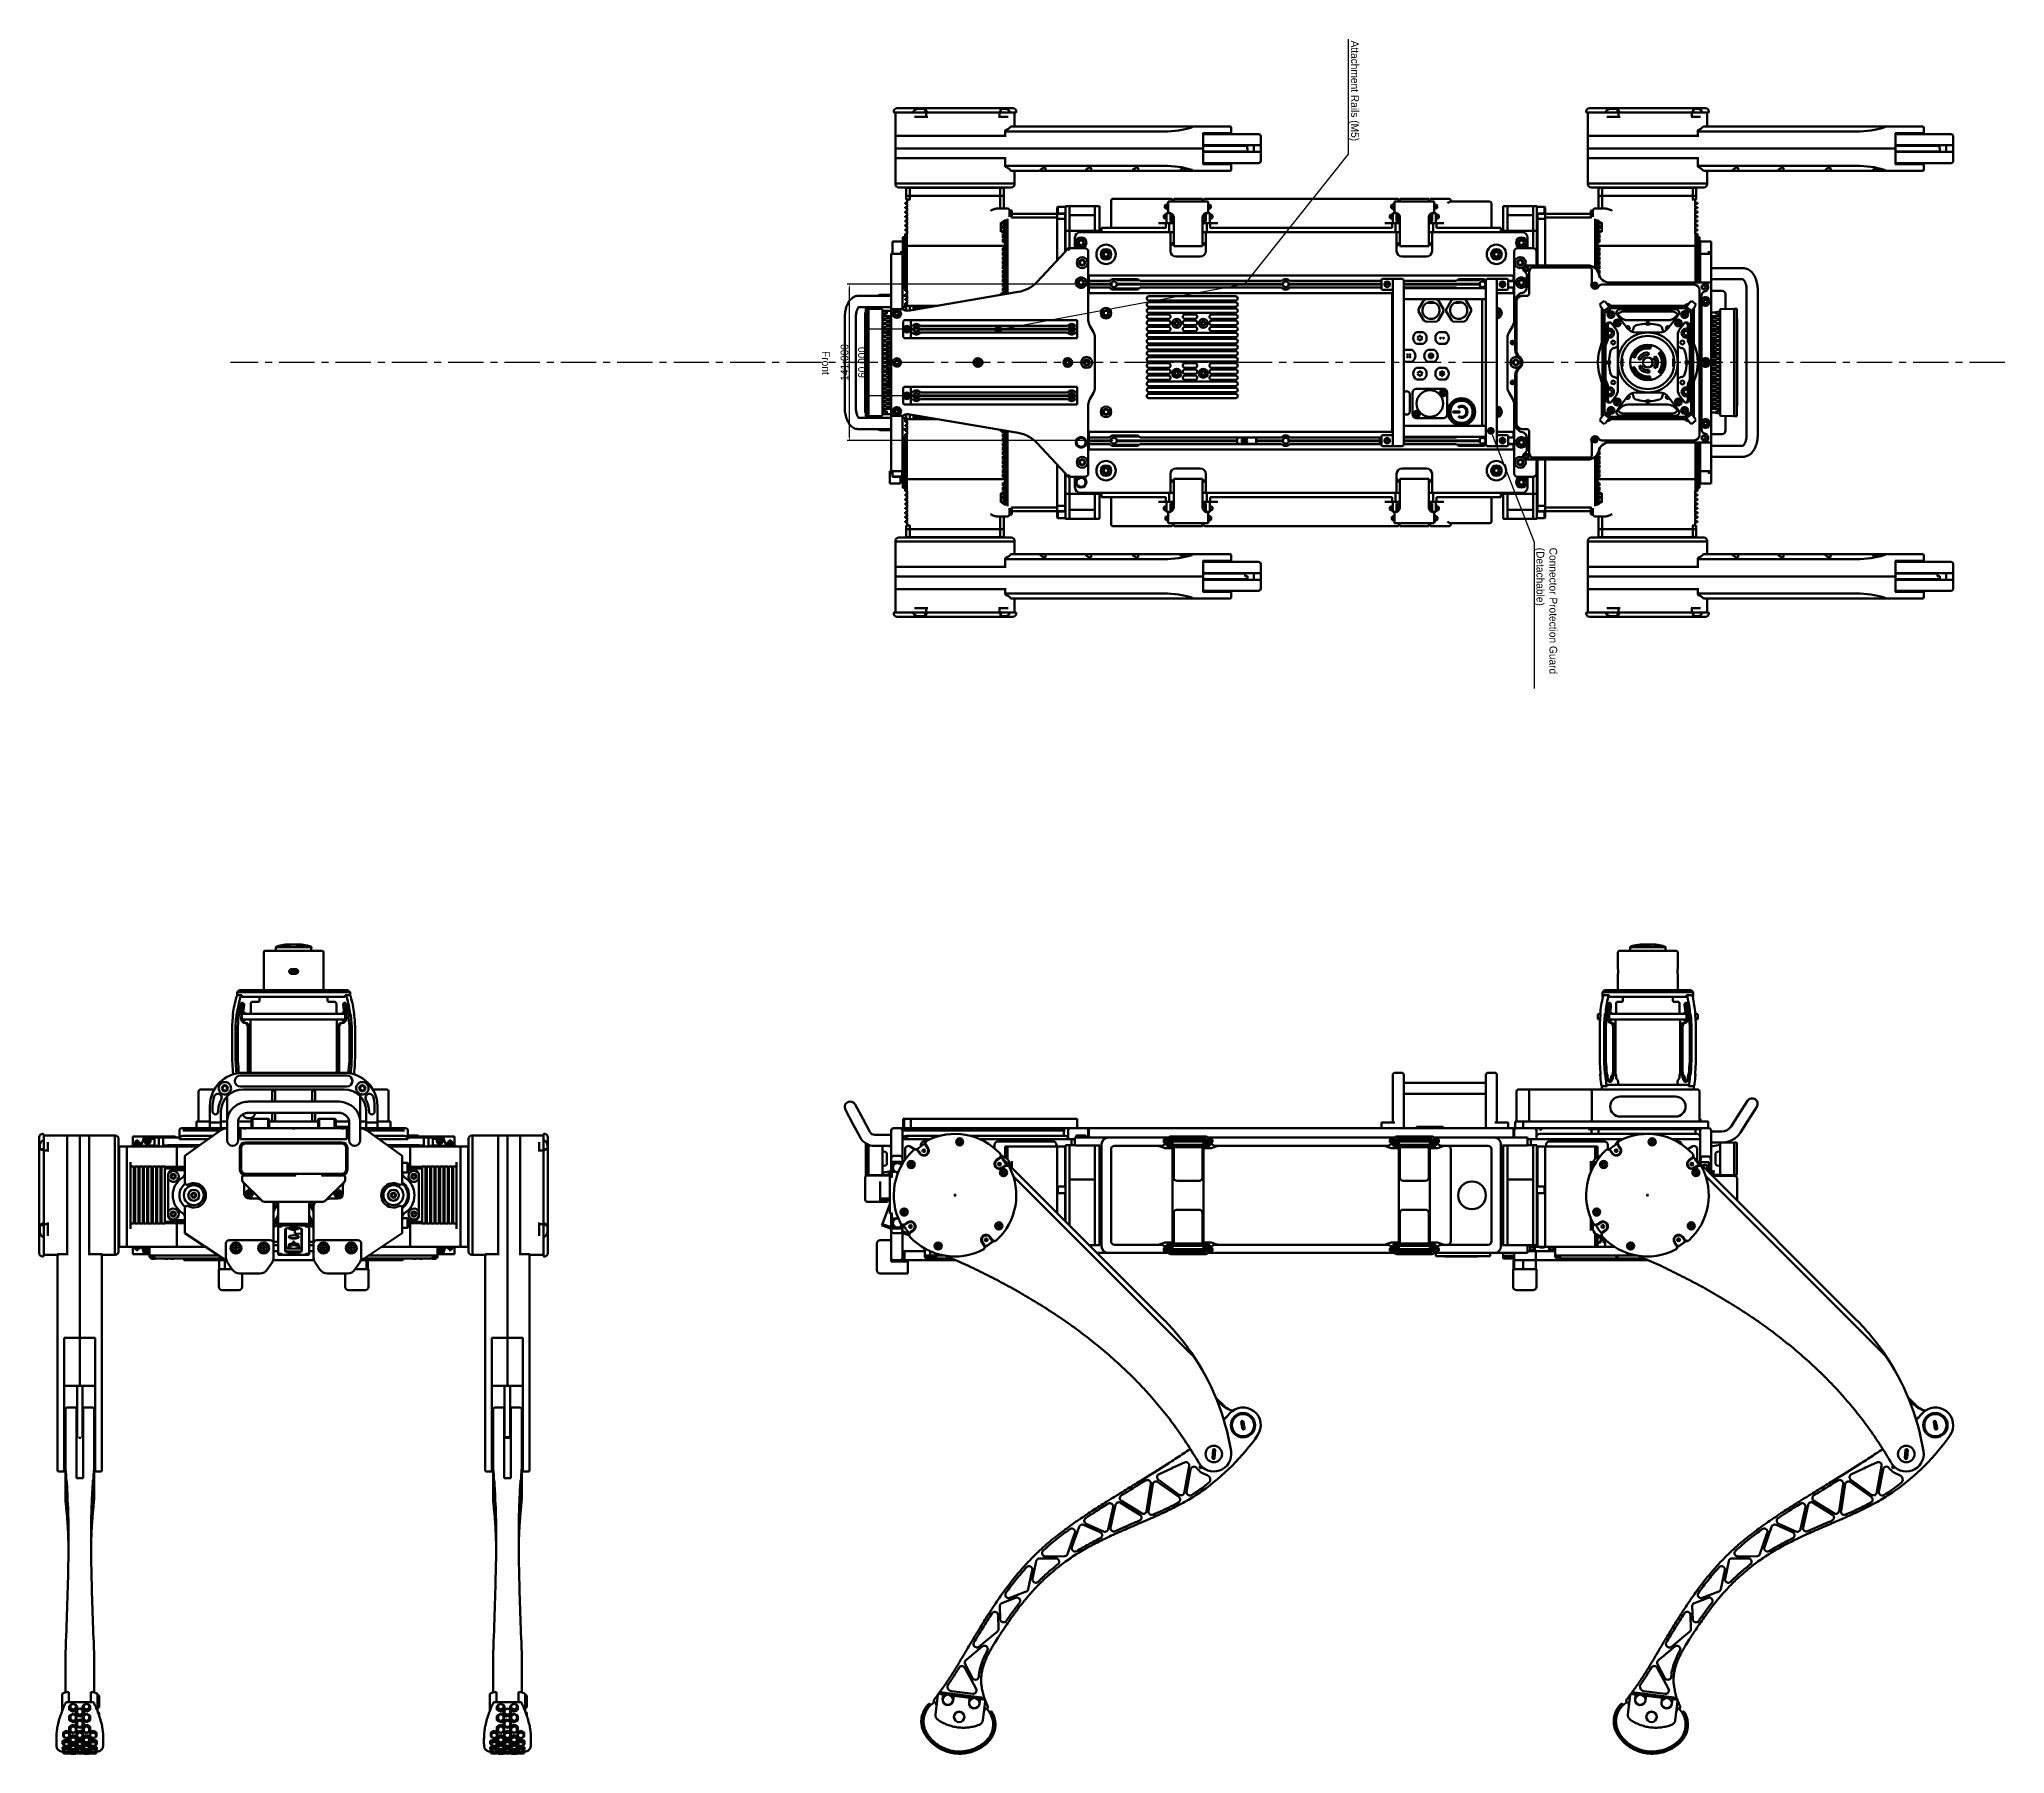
# Model space of a CAD drawing. Header units: millimetres. Extents: x 36 to 3196, y 27 to 5967.
# Drawn here: x 519 to 2291, y 1918 to 3464 of the extents above; entities that cross this region are included whole.
import ezdxf
from ezdxf import colors
from ezdxf.entities.mleader import LeaderData, LeaderLine
from ezdxf.enums import TextEntityAlignment as Align
from ezdxf.math import Vec2, Vec3

# ---------------------------------------------------------------- set-up
doc = ezdxf.new("R2010")
doc.units = ezdxf.units.MM
doc.linetypes.add('CENTER', pattern=[50.8, 31.75, -6.35, 6.35, -6.35])
for name, color, linetype in [('02_Center Line', 1, 'CENTER'), ('05_Section Line', 3, 'Continuous'), ('08_Dimension.Annotation', 2, 'Continuous'), ('09_Table Line', 2, 'Continuous'), ('10_Drawing Template', 2, 'Continuous')]:
    doc.layers.add(name, color=color, linetype=linetype)
doc.layers.add('14_Mark', color=7, linetype='Continuous', true_color=0xd63c31)
doc.layers.add('외형선(ISO)', color=7, linetype='Continuous', lineweight=50)
doc.styles.add('Coavis T-3.2 Style', font='MS PGothic.ttf', dxfattribs={"height": 3.2})
doc.styles.add('Coavis T-7.0 Style', font='MS PGothic.ttf', dxfattribs={"height": 7})
doc.styles.add('Rainbow-5.0 Style', font='isocp.shx', dxfattribs={"bigfont": 'whgtxt.shx'})
doc.dimstyles.new('Coavis D-Style$0', dxfattribs={"dimtxt": 3.2, "dimasz": 3.2, "dimexe": 2, "dimexo": 1, "dimgap": 0.8, "dimtad": 1, "dimdec": 3, "dimzin": 1, "dimdsep": 46, "dimtxsty": 'Coavis T-3.2 Style', "dimcen": 0, "dimclrd": 253, "dimclre": 253, "dimclrt": 2, "dimadec": 1, "dimazin": 0, "dimtp": 0.1, "dimtm": 0.1, "dimtfac": 0.71, "dimtdec": 3, "dimtmove": 0, "dimatfit": 3, "dimfxl": 1, "dimlwd": -1, "dimlwe": -1, "dimarcsym": 1})

msp = doc.modelspace()

# ---------------------------------------------------------------- texts
at = {"layer": '08_Dimension.Annotation', "insert": (1231.8146, 3182.8655), "char_height": 7, "attachment_point": 1, "rotation": 270, "style": 'Coavis T-7.0 Style'}
msp.add_mtext_dynamic_manual_height_columns('{\\fGulim|b0|i0|c129|p50;\\C256;\\c0;Front}', width=222.66162, gutter_width=16, heights=[0], dxfattribs=at)

# ---------------------------------------------------------------- blocks, each defined once
blk = doc.blocks.new('_Dot')
at = {"color": 0, "linetype": 'ByBlock', "lineweight": -2}
blk.add_line((-0.5, 0), (-1, 0), dxfattribs=at)
at = {"color": 0, "linetype": 'ByBlock', "const_width": 0.5}
blk.add_lwpolyline([(-0.25, 0, 1), (0.25, 0, 1)], format="xyb", close=True, dxfattribs=at)
blk = doc.blocks.new('*D21')
at = {"layer": '08_Dimension.Annotation', "color": 253, "linetype": 'ByBlock', "transparency": 16777216}
for p, q in [((1308.9, 3202.6), (1263.2, 3202.6)), ((1265.2, 3199.4), (1265.2, 3145.8)), ((1308.9, 3142.6), (1263.2, 3142.6))]:
    blk.add_line(p, q, dxfattribs=at)
at = {"layer": '08_Dimension.Annotation', "color": 253, "transparency": 16777216}
for points in [[(1264.6, 3199.4), (1265.7, 3199.4), (1265.2, 3202.6)], [(1264.6, 3145.8), (1265.7, 3145.8), (1265.2, 3142.6)]]:
    blk.add_solid(points, dxfattribs=at)
at = {"layer": 'Defpoints', "color": 0, "transparency": 16777216}
for p in [(1309.9, 3202.6), (1265.2, 3142.6), (1309.9, 3142.6)]:
    blk.add_point(p, dxfattribs=at)
at = {"layer": '08_Dimension.Annotation', "color": 2, "transparency": 16777216, "insert": (1260.9, 3172.6), "char_height": 7, "attachment_point": 5, "rotation": 90, "style": 'Coavis T-7.0 Style'}
blk.add_mtext('{\\C5;60.000}', dxfattribs=at)
blk = doc.blocks.new('*D22')
at = {"layer": '08_Dimension.Annotation', "color": 253, "linetype": 'ByBlock', "transparency": 16777216}
for p, q in [((1486.9, 3243.1), (1247.4, 3243.1)), ((1249.4, 3239.9), (1249.4, 3105.3)), ((1486.9, 3102.1), (1247.4, 3102.1))]:
    blk.add_line(p, q, dxfattribs=at)
at = {"layer": '08_Dimension.Annotation', "color": 253, "transparency": 16777216}
for points in [[(1248.9, 3239.9), (1250, 3239.9), (1249.4, 3243.1)], [(1248.9, 3105.3), (1250, 3105.3), (1249.4, 3102.1)]]:
    blk.add_solid(points, dxfattribs=at)
at = {"layer": 'Defpoints', "color": 0, "transparency": 16777216}
for p in [(1487.9, 3243.1), (1249.4, 3102.1), (1487.9, 3102.1)]:
    blk.add_point(p, dxfattribs=at)
at = {"layer": '08_Dimension.Annotation', "color": 2, "transparency": 16777216, "insert": (1245.1, 3172.6), "char_height": 7, "attachment_point": 5, "rotation": 90, "style": 'Coavis T-7.0 Style'}
blk.add_mtext('{\\C5;141.000}', dxfattribs=at)
blk = doc.blocks.new('A$C869fea47')
at = {"layer": '14_Mark'}
h = blk.add_hatch(color=256, dxfattribs=at)
h.dxf.hatch_style = 1
h.paths.add_polyline_path([(624.63, 101.07, 0.414214), (624.21, 101.49), (621.68, 101.49), (621.68, 98.11, 0.414214), (622.1, 97.69), (624.21, 97.69, 0.414214), (624.63, 98.11)], flags=0)
h.paths.add_polyline_path([(628.43, 108.24), (613.24, 108.24), (613.24, 93.05), (628.43, 93.05)])
h.paths.add_polyline_path([(624.22, 96), (622.09, 96, -0.414214), (619.99, 98.1), (619.99, 101.49), (617.46, 101.49, 0.414214), (617.04, 101.07), (617.04, 96), (615.35, 96), (615.35, 101.07, -0.414214), (617.45, 103.17), (619.99, 103.17), (619.99, 105.28), (621.68, 105.28), (621.68, 103.17), (624.22, 103.17, -0.414214), (626.32, 101.07), (626.32, 98.1, -0.414214)], flags=16)
h = blk.add_hatch(color=256, dxfattribs=at)
h.dxf.hatch_style = 1
h.paths.add_polyline_path([(624.63, 101.07, 0.414214), (624.21, 101.49), (621.68, 101.49), (621.68, 98.11, 0.414214), (622.1, 97.69), (624.21, 97.69, 0.414214), (624.63, 98.11)])
at = {"linetype": 'Continuous'}
for p, q in [((805.64, 35.92), (815.53, 40.02)), ((815.53, 40.02), (815.53, 27.85)), ((805.64, 35.92), (805.64, 31.73)), ((815.53, 27.85), (805.64, 31.73))]:
    blk.add_line(p, q, dxfattribs=at)
blk.add_lwpolyline([(0, 594), (841, 594), (841, 0), (0, 0)], close=True)
at = {"lineweight": 0}
for points in [[(632.14, 108.23), (630.29, 108.23), (630.29, 101.49), (631.47, 101.49), (631.47, 103.84), (632.01, 103.84)], [(632.13, 107.11), (632.35, 107.08), (632.71, 106.92), (632.93, 106.57), (633.01, 106.05), (632.98, 105.76), (632.84, 105.32), (632.56, 105.05), (632.13, 104.96), (631.47, 104.96)], [(631.47, 104.96), (631.47, 107.11), (632.13, 107.11)], [(632.01, 103.84), (633.21, 101.49), (634.52, 101.49), (633.15, 104.05)], [(633.93, 107.3), (633.68, 107.66), (633.53, 107.8), (633.14, 108.04), (632.67, 108.18), (632.14, 108.23)], [(633.15, 104.05), (633.17, 104.06), (633.54, 104.3), (633.84, 104.62)], [(633.84, 104.62), (634.05, 105.02), (634.17, 105.5), (634.21, 106.05), (634.2, 106.36), (634.11, 106.86), (633.93, 107.3)], [(637.73, 108.23), (636.45, 108.23), (634.8, 101.49), (636.03, 101.49), (636.3, 102.71), (637.87, 102.71)], [(636.54, 103.84), (636.81, 105.09), (636.84, 105.21), (636.91, 105.65), (636.99, 106.16), (637.07, 106.75), (637.1, 106.75)], [(637.1, 106.75), (637.14, 106.5), (637.23, 105.88), (637.31, 105.41), (637.37, 105.09), (637.64, 103.84), (636.54, 103.84)], [(637.87, 102.71), (638.15, 101.49), (639.38, 101.49), (637.73, 108.23)], [(643.59, 108.23), (642.41, 108.23), (642.41, 101.49), (643.57, 101.49), (643.57, 103.53), (643.57, 104.03), (643.55, 104.54), (643.52, 105.04), (643.49, 105.55), (643.43, 106.03), (643.46, 106.06)], [(643.46, 106.06), (643.49, 105.99), (643.6, 105.68), (643.8, 105.15), (644.09, 104.42), (645.39, 101.49)], [(645.53, 103.68), (645.48, 103.81), (645.28, 104.34), (645.16, 104.65), (644.99, 105.06), (643.59, 108.23)], [(645.39, 101.49), (646.56, 101.49), (646.56, 108.23)], [(646.56, 108.23), (645.39, 108.23), (645.39, 106.18), (645.4, 105.74), (645.42, 105.25), (645.45, 104.75), (645.5, 104.23), (645.56, 103.71), (645.53, 103.68)], [(649.73, 108.23), (647.76, 108.23), (647.76, 101.49), (649.79, 101.49), (649.89, 101.49), (650.4, 101.57), (650.83, 101.74), (651.22, 102.03), (651.28, 102.1), (651.54, 102.49)], [(649.55, 107.11), (649.93, 107.05), (650.22, 106.78), (650.31, 106.3), (650.25, 105.88), (650.01, 105.57), (649.59, 105.46), (648.94, 105.46)], [(648.94, 105.46), (648.94, 107.11), (649.55, 107.11)], [(649.6, 104.35), (649.88, 104.32), (650.3, 104.13), (650.43, 103.95), (650.54, 103.46), (650.54, 103.36), (650.41, 102.94), (650.1, 102.69), (649.6, 102.61), (648.94, 102.61)], [(648.94, 102.61), (648.94, 104.35), (649.6, 104.35)], [(651.29, 107.34), (651.02, 107.72), (650.69, 107.99), (650.25, 108.17), (649.73, 108.23)], [(651.53, 104.35), (651.3, 104.66), (650.89, 104.95), (651, 105.03), (651.28, 105.39)], [(651.28, 105.39), (651.45, 105.83), (651.51, 106.36), (651.51, 106.37), (651.45, 106.89), (651.29, 107.34)], [(651.54, 102.49), (651.7, 102.94), (651.76, 103.46), (651.7, 103.89), (651.53, 104.35)], [(654.46, 108.34), (654.17, 108.33), (653.68, 108.23), (653.25, 108.04), (652.9, 107.74), (652.71, 107.5), (652.5, 107.08), (652.37, 106.61), (652.34, 106.06), (652.34, 103.66), (652.35, 103.28), (652.46, 102.78), (652.63, 102.34)], [(652.63, 102.34), (652.9, 101.98), (653.07, 101.81), (653.46, 101.57), (653.93, 101.42), (654.46, 101.38), (654.75, 101.39), (655.24, 101.49), (655.66, 101.68), (656.02, 101.98), (656.21, 102.22), (656.41, 102.63), (656.54, 103.11), (656.58, 103.66), (656.58, 106.06), (656.56, 106.44), (656.46, 106.94), (656.28, 107.37)], [(654.46, 102.52), (654.16, 102.55), (653.83, 102.75), (653.63, 103.12), (653.55, 103.66), (653.55, 106.06), (653.58, 106.44), (653.74, 106.86), (654.03, 107.11), (654.46, 107.2)], [(656.28, 107.37), (656.02, 107.74), (655.84, 107.9), (655.45, 108.15), (654.99, 108.3), (654.46, 108.34)], [(654.46, 107.2), (654.75, 107.17), (655.09, 106.97), (655.29, 106.6), (655.36, 106.06), (655.36, 103.66), (655.33, 103.29), (655.17, 102.86), (654.89, 102.61), (654.46, 102.52)], [(658.09, 108.23), (656.86, 108.23), (658.37, 101.49)], [(658.99, 102.97), (658.95, 103.22), (658.89, 103.66), (658.8, 104.19), (658.69, 104.81), (658.09, 108.23)], [(658.37, 101.49), (659.63, 101.49), (660.19, 104.08), (660.23, 104.26), (660.33, 104.73), (660.4, 105.21), (660.47, 105.73), (660.53, 106.27), (660.56, 106.27)], [(661.16, 108.13), (659.91, 108.13), (659.32, 104.83), (659.22, 104.24), (659.12, 103.61), (659.05, 103.19), (659.02, 102.97), (658.99, 102.97)], [(660.56, 106.27), (660.58, 106.07), (660.63, 105.56), (660.69, 105.06), (660.78, 104.57), (660.88, 104.08), (661.44, 101.49)], [(662.05, 102.97), (662.03, 103.11), (661.97, 103.48), (661.88, 104.05), (661.76, 104.83), (661.16, 108.13)], [(661.44, 101.49), (662.7, 101.49), (664.21, 108.23)], [(664.21, 108.23), (662.99, 108.23), (662.38, 104.81), (662.3, 104.37), (662.2, 103.81), (662.14, 103.35), (662.09, 102.97), (662.05, 102.97)], [(632.14, 99.79), (630.29, 99.79), (630.29, 93.05), (631.47, 93.05), (631.47, 95.4), (632.01, 95.4)], [(633.93, 98.86), (633.68, 99.22), (633.53, 99.36), (633.14, 99.6), (632.67, 99.74), (632.14, 99.79)], [(636.92, 99.91), (636.64, 99.89), (636.14, 99.79), (635.72, 99.6), (635.36, 99.3), (635.17, 99.06), (634.96, 98.65), (634.84, 98.17), (634.8, 97.62), (634.8, 95.21), (634.82, 94.83), (634.91, 94.34), (635.1, 93.9)], [(638.74, 98.93), (638.48, 99.3), (638.3, 99.46), (637.91, 99.71), (637.45, 99.86), (636.92, 99.91)], [(641.74, 99.79), (639.77, 99.79), (639.77, 93.05), (641.9, 93.05), (642.4, 93.12), (642.85, 93.3), (643.22, 93.59), (643.29, 93.66), (643.55, 94.04)], [(643.3, 98.9), (643.03, 99.28), (642.69, 99.55), (642.26, 99.73), (641.74, 99.79)], [(646.47, 99.91), (646.18, 99.89), (645.69, 99.79), (645.26, 99.6), (644.91, 99.3), (644.72, 99.06), (644.51, 98.65), (644.39, 98.17), (644.34, 97.62), (644.34, 95.21), (644.36, 94.83), (644.46, 94.34), (644.64, 93.9)], [(648.29, 98.93), (648.02, 99.3), (647.85, 99.46), (647.46, 99.71), (647, 99.86), (646.47, 99.91)], [(657.39, 99.92), (657.21, 99.92), (656.7, 99.83), (656.26, 99.65), (655.91, 99.37), (655.76, 99.19), (655.54, 98.79)], [(657.38, 98.78), (657.63, 98.76), (658.04, 98.54), (658.18, 98.32), (658.29, 97.79), (659.47, 97.79), (659.45, 98.07), (659.34, 98.58), (659.16, 99.02), (658.89, 99.38), (658.78, 99.49), (658.39, 99.73), (657.93, 99.88), (657.39, 99.92)], [(661.82, 99.92), (661.77, 99.92), (661.25, 99.86), (660.8, 99.7), (660.43, 99.44), (660.16, 99.11), (659.98, 98.68), (659.91, 98.17), (659.95, 97.77), (660.12, 97.31), (660.28, 97.03), (660.62, 96.67), (660.84, 96.49), (661.26, 96.19), (661.51, 96.04), (661.92, 95.78), (662.06, 95.69), (662.42, 95.35), (662.47, 95.27), (662.62, 94.82), (662.62, 94.71), (662.42, 94.28), (662.31, 94.19), (661.82, 94.07)], [(663.51, 99.04), (663.24, 99.41), (663.18, 99.46), (662.8, 99.72), (662.35, 99.87), (661.82, 99.92)], [(632.13, 98.66), (632.35, 98.64), (632.71, 98.47), (632.93, 98.12), (633.01, 97.6), (632.98, 97.31), (632.84, 96.88), (632.56, 96.61), (632.13, 96.53), (631.47, 96.53)], [(631.47, 96.53), (631.47, 98.66), (632.13, 98.66)], [(632.01, 95.4), (633.21, 93.05), (634.52, 93.05), (633.15, 95.61)], [(633.15, 95.61), (633.17, 95.62), (633.54, 95.86), (633.84, 96.18)], [(633.84, 96.18), (634.05, 96.58), (634.17, 97.06), (634.21, 97.62), (634.2, 97.91), (634.11, 98.42), (633.93, 98.86)], [(635.1, 93.9), (635.36, 93.54), (635.54, 93.37), (635.93, 93.13), (636.39, 92.98), (636.92, 92.93), (637.2, 92.94), (637.7, 93.05), (638.13, 93.24), (638.48, 93.54), (638.66, 93.78), (638.88, 94.19), (638.99, 94.67), (639.04, 95.21), (639.04, 97.62), (639.02, 98), (638.92, 98.5), (638.74, 98.93)], [(636.92, 94.08), (636.62, 94.12), (636.29, 94.32), (636.08, 94.68), (636.02, 95.21), (636.02, 97.62), (636.05, 98), (636.2, 98.42), (636.5, 98.68), (636.92, 98.76)], [(636.92, 98.76), (637.21, 98.72), (637.55, 98.53), (637.75, 98.16), (637.82, 97.62), (637.82, 95.21), (637.79, 94.85), (637.63, 94.42), (637.34, 94.16), (636.92, 94.08)], [(641.56, 98.67), (641.93, 98.6), (642.22, 98.34), (642.32, 97.87), (642.26, 97.45), (642.02, 97.12), (641.59, 97.02), (640.95, 97.02)], [(640.95, 97.02), (640.95, 98.67), (641.56, 98.67)], [(641.61, 95.91), (641.9, 95.88), (642.31, 95.69), (642.44, 95.52), (642.55, 95.02), (642.54, 94.91), (642.42, 94.5), (642.11, 94.25), (641.62, 94.17), (640.95, 94.17)], [(640.95, 94.17), (640.95, 95.91), (641.61, 95.91)], [(643.54, 95.91), (643.3, 96.22), (642.9, 96.5), (643, 96.59), (643.29, 96.95)], [(643.29, 96.95), (643.46, 97.39), (643.52, 97.91), (643.52, 97.93), (643.46, 98.45), (643.3, 98.9)], [(643.55, 94.04), (643.71, 94.5), (643.76, 95.02), (643.71, 95.46), (643.54, 95.91)], [(644.64, 93.9), (644.91, 93.54), (645.09, 93.37), (645.48, 93.13), (645.94, 92.98), (646.47, 92.93), (646.75, 92.94), (647.24, 93.05), (647.67, 93.24), (648.02, 93.54), (648.22, 93.78), (648.42, 94.19), (648.55, 94.67), (648.58, 95.21), (648.58, 97.62), (648.57, 98), (648.47, 98.5), (648.29, 98.93)], [(646.47, 94.08), (646.17, 94.12), (645.84, 94.32), (645.63, 94.68), (645.56, 95.21), (645.56, 97.62), (645.59, 98), (645.75, 98.42), (646.04, 98.68), (646.47, 98.76)], [(646.47, 98.76), (646.76, 98.72), (647.1, 98.53), (647.3, 98.16), (647.36, 97.62), (647.36, 95.21), (647.34, 94.85), (647.18, 94.42), (646.89, 94.16), (646.47, 94.08)], [(655.54, 98.79), (655.42, 98.32), (655.37, 97.77), (655.37, 95.07), (655.38, 94.79), (655.47, 94.28), (655.64, 93.84), (655.91, 93.49), (656.02, 93.39), (656.4, 93.14), (656.86, 92.98), (657.39, 92.93), (657.62, 92.94), (658.13, 93.03), (658.56, 93.2), (658.92, 93.48), (659.06, 93.64), (659.29, 94.04)], [(657.39, 94.08), (657.29, 94.08), (656.9, 94.22), (656.67, 94.55), (656.59, 95.07), (656.59, 97.9), (656.71, 98.39), (656.97, 98.68), (657.38, 98.78)], [(659.5, 95.05), (658.31, 95.05), (658.26, 94.71), (658.05, 94.32), (657.88, 94.19), (657.39, 94.08)], [(659.29, 94.04), (659.43, 94.5), (659.5, 95.05)], [(660.98, 94.96), (659.78, 94.96), (659.78, 94.76), (659.87, 94.25), (660.06, 93.81), (660.34, 93.45), (660.43, 93.36), (660.82, 93.11), (661.28, 92.96), (661.82, 92.92), (661.99, 92.92), (662.5, 93), (662.94, 93.17), (663.31, 93.45), (663.33, 93.48), (663.62, 93.87)], [(661.82, 94.07), (661.79, 94.07), (661.35, 94.18), (661.08, 94.47), (660.98, 94.96)], [(663.62, 93.87), (663.8, 94.31), (663.86, 94.81), (663.84, 95.13), (663.71, 95.6), (663.61, 95.8), (663.32, 96.19), (663.17, 96.33), (662.78, 96.64), (662.63, 96.75), (662.2, 97), (662.08, 97.07), (661.66, 97.34), (661.63, 97.36), (661.26, 97.7), (661.11, 98.15), (661.12, 98.18), (661.31, 98.6), (661.35, 98.64), (661.82, 98.78)], [(661.82, 98.78), (662.15, 98.72), (662.44, 98.46), (662.55, 97.98), (663.76, 97.98), (663.75, 98.07), (663.68, 98.6), (663.51, 99.04)]]:
    blk.add_lwpolyline(points, dxfattribs=at)
for points in [[(640.03, 108.23), (641.21, 108.23), (641.21, 101.49), (640.03, 101.49), (640.03, 108.23)], [(652.9, 99.79), (648.98, 99.79), (648.98, 98.66), (650.33, 98.66), (650.33, 93.05), (651.55, 93.05), (651.55, 98.66), (652.9, 98.66)], [(653.46, 99.79), (654.65, 99.79), (654.65, 93.05), (653.46, 93.05), (653.46, 99.79)]]:
    blk.add_lwpolyline(points, close=True, dxfattribs=at)
at = {"linetype": 'Continuous'}
for radius in [5.03, 2.89]:
    blk.add_circle((797.66, 33.9), radius, dxfattribs=at)
at = {"layer": '02_Center Line'}
for p, q in [((797.66, 27.87), (797.66, 40.04)), ((791.52, 33.9), (803.69, 33.9)), ((804.66, 33.9), (816.62, 33.9))]:
    blk.add_line(p, q, dxfattribs=at)
at = {"layer": '05_Section Line', "linetype": 'Continuous'}
for q in [(820.98, 119.54), (609.32, 20.02)]:
    blk.add_line((609.32, 119.54), q, dxfattribs=at)
blk.add_lwpolyline([(820.98, 20.02), (820.98, 574.68), (20.02, 574.68), (20.02, 20.02)], close=True, dxfattribs=at)
at = {"layer": '09_Table Line'}
for p, q in [((610.73, 83.1), (610.73, 118.14)), ((610.73, 118.14), (666.79, 118.14)), ((666.79, 20.02), (666.79, 118.14)), ((666.79, 118.14), (820.98, 118.14)), ((820.98, 118.14), (820.98, 20.02)), ((785.93, 100.62), (666.79, 100.62)), ((785.93, 100.62), (820.98, 100.62)), ((785.93, 83.1), (785.93, 100.62)), ((610.73, 83.1), (666.79, 83.1)), ((610.73, 62.07), (610.73, 83.1)), ((750.89, 83.1), (666.79, 83.1)), ((694.83, 83.1), (694.83, 27.03)), ((750.89, 83.1), (785.93, 83.1)), ((750.89, 69.08), (750.89, 83.1)), ((785.93, 69.08), (785.93, 83.1)), ((785.93, 83.1), (820.98, 83.1)), ((750.89, 69.08), (785.93, 69.08)), ((750.89, 55.07), (750.89, 69.08)), ((785.93, 55.07), (785.93, 69.08)), ((785.93, 69.08), (820.98, 69.08)), ((666.79, 62.07), (610.73, 62.07)), ((610.73, 46.89), (610.73, 62.07)), ((666.79, 55.07), (820.98, 55.07)), ((750.89, 55.07), (750.89, 41.05)), ((785.93, 41.05), (785.93, 55.07)), ((610.73, 20.02), (610.73, 46.89)), ((750.89, 41.05), (750.89, 27.03)), ((750.89, 41.05), (785.93, 41.05)), ((785.93, 27.03), (785.93, 41.05)), ((785.93, 41.05), (820.98, 41.05)), ((666.79, 27.03), (610.73, 27.03)), ((820.98, 27.03), (666.79, 27.03)), ((610.73, 20.02), (666.79, 20.02)), ((666.79, 20.02), (820.98, 20.02))]:
    blk.add_line(p, q, dxfattribs=at)
at = {"layer": '14_Mark'}
for p, q in [((619.99, 103.17), (619.99, 105.28)), ((619.99, 105.28), (621.68, 105.28)), ((621.68, 105.28), (621.68, 103.17)), ((615.35, 96), (615.35, 101.07)), ((617.04, 96), (617.04, 101.07)), ((617.45, 103.17), (619.99, 103.17)), ((619.99, 101.49), (617.46, 101.49)), ((619.99, 98.1), (619.99, 101.49)), ((621.68, 103.17), (624.22, 103.17)), ((624.21, 101.49), (621.68, 101.49)), ((621.68, 101.49), (621.68, 98.11)), ((624.63, 101.07), (624.63, 98.11)), ((626.32, 101.07), (626.32, 98.1)), ((615.35, 96), (617.04, 96)), ((622.09, 96), (624.22, 96)), ((622.1, 97.69), (624.21, 97.69))]:
    blk.add_line(p, q, dxfattribs=at)
blk.add_lwpolyline([(613.24, 108.24), (628.43, 108.24), (628.43, 93.05), (613.24, 93.05)], close=True, dxfattribs=at)
for centre, radius, start, end in [((617.45, 101.07), 2.1, 90, 180), ((617.46, 101.07), 0.42, 90, 180), ((624.21, 101.07), 0.42, 0, 90), ((624.22, 101.07), 2.1, 0, 90), ((622.09, 98.1), 2.1, 180, 270), ((622.1, 98.11), 0.42, 180, 270), ((624.21, 98.11), 0.42, 270, 0), ((624.22, 98.1), 2.1, 270, 0)]:
    blk.add_arc(centre, radius, start, end, dxfattribs=at)
at = {"insert": (680.81, 41.05), "char_height": 10.0119, "width": 28.0333, "attachment_point": 5, "style": 'Rainbow-5.0 Style'}
blk.add_mtext('{\\fMalgun Gothic|b1|i0|c129|p50;A1}', dxfattribs=at)
at = {"linetype": 'Continuous', "style": 'Rainbow-5.0 Style'}
for tag, p in [('PART_NAME', (743.88, 109.38)), ('DRAWING_NO', (729.87, 91.86)), ('REV', (803.46, 91.86)), ('제도', (768.41, 74.2)), ('DATE_1', (803.46, 74.2)), ('SCALE', (680.81, 69.08)), ('MATERIAL', (722.86, 69.08)), ('검도', (768.41, 60.18)), ('DATE_2', (803.46, 60.18)), ('승인', (768.41, 46.17)), ('DATE_3', (803.46, 46.17)), ('REFERENCE', (722.86, 41.05)), ('PAGE', (768.41, 32.29))]:
    blk.add_attdef(tag, text='', height=5.01, dxfattribs=at).set_placement(p, align=Align.MIDDLE_CENTER)
at = {"layer": '10_Drawing Template', "linetype": 'Continuous', "char_height": 2.503, "attachment_point": 7, "style": 'Rainbow-5.0 Style'}
for s, insert in [('PART NAME', (669.3, 113.84)), ('DRAWING NO.', (669.3, 96.32)), ('Rev', (788.44, 96.32)), ('SCALE', (669.3, 78.79)), ('MATERIAL', (697.33, 78.79)), ('DRN. BY', (753.4, 78.79)), ("CHK'D. BY", (753.4, 64.78)), ('SIZE', (669.3, 50.76)), ('REFERENCE', (697.33, 50.76)), ("APPR'D BY", (753.4, 50.76)), ('Page', (753.4, 36.74))]:
    blk.add_mtext(s, dxfattribs=dict(at, insert=insert))
at = {"layer": '10_Drawing Template', "color": 2, "linetype": 'Continuous', "char_height": 2.503, "width": 56.0667, "attachment_point": 5, "style": 'Rainbow-5.0 Style'}
for s, insert in [('\\pxqc;{\\C256;THIS DRAWING MAY NOT BE \\PREPRODUCED WITHOUT PRIOR \\PWRITTEN APPROVAL.}', (638.76, 72.59)), ('{\\C256;TOLERANCE UNLESS \\POTHERWISE SPECIFIED:\\PX :              %%P0.30\\P.X :              %%P0.20\\P.XX :            %%P0.10\\PANGLE :      %%P0.5%%D\\PCONCEN :       0.08}', (638.76, 44.55)), ('{\\C256;단위 : MM}', (638.76, 23.53))]:
    blk.add_mtext(s, dxfattribs=dict(at, insert=insert))
at = {"layer": '10_Drawing Template', "linetype": 'Continuous', "insert": (743.88, 23.61), "char_height": 2.503, "width": 154.1833, "attachment_point": 5, "style": 'Rainbow-5.0 Style'}
blk.add_mtext('\\pxqc;COPYRIGHT (C) RAINBOW ROBOTICS CORP. ALL RIGHTS RESERVED.', dxfattribs=at)

# ---------------------------------------------------------------- dimensions: what is measured, and where the dimension line sits
at = {"layer": '08_Dimension.Annotation'}
dim = msp.add_linear_dim(base=(1249.4175, 3102.0614), p1=(1487.8917, 3243.0614), p2=(1487.8917, 3102.0614), angle=270, text='{\\C5;<>}', dimstyle='Coavis D-Style$0', override={"dimtxsty": 'Coavis T-7.0 Style', "dimfxl": 0.6}, dxfattribs=at)
dim.commit()
dim.dimension.update_dxf_attribs({"geometry": '*D22', "text_midpoint": (1249.4175, 3172.5614), "dimtype": 160})
dim = msp.add_linear_dim(base=(1265.1627, 3142.5614), p1=(1309.8917, 3202.5614), p2=(1309.8917, 3142.5614), angle=270, text='{\\C5;<>}', dimstyle='Coavis D-Style$0', override={"dimtxsty": 'Coavis T-7.0 Style', "dimfxl": 0.6}, dxfattribs=at)
dim.commit()
dim.dimension.update_dxf_attribs({"geometry": '*D21', "text_midpoint": (1260.8627, 3172.5614)})

# ---------------------------------------------------------------- linework, layer by layer
at = {"layer": '02_Center Line'}
msp.add_line((2291.1843, 3172.5614), (691.2912, 3172.5614), dxfattribs=at)
at = {"layer": '외형선(ISO)'}
for p, q in [((1289.4605, 3398.8614), (1289.4605, 3398.3614)), ((1308.8471, 3397.8614), (1289.9605, 3397.8614)), ((1290.9605, 3376.8614), (1290.9605, 3397.8614)), ((1311.1546, 3401.8614), (1292.4605, 3401.8614)), ((1308.1024, 3394.0614), (1320.2484, 3394.0614)), ((1311.7347, 3397.8614), (1308.8471, 3397.8614)), ((1311.3251, 3401.8614), (1311.1546, 3401.8614)), ((1312.919, 3401.8614), (1311.3251, 3401.8614)), ((1311.7347, 3401.3614), (1311.53, 3401.3614)), ((1311.7347, 3401.3614), (1313.3286, 3401.3614)), ((1313.3286, 3397.8614), (1311.7347, 3397.8614)), ((1312.6031, 3397.8614), (1313.3286, 3397.8614)), ((1318.5519, 3401.8614), (1312.919, 3401.8614)), ((1317.9019, 3401.3614), (1313.3286, 3401.3614)), ((1313.3286, 3397.8614), (1317.7453, 3397.8614)), ((1317.7453, 3397.8614), (1313.3286, 3397.8614)), ((1317.7453, 3401.0585), (1317.7453, 3397.8614)), ((1318.1025, 3397.8614), (1317.7453, 3397.8614)), ((1386.0793, 3397.8614), (1318.1025, 3397.8614)), ((1384.7612, 3401.8614), (1318.5519, 3401.8614)), ((1318.6138, 3397.8614), (1318.6138, 3394.0614)), ((1384.0667, 3394.0614), (1392.5714, 3394.0614)), ((1387.43, 3401.8614), (1384.7612, 3401.8614)), ((1384.8701, 3397.8614), (1384.8701, 3394.0614)), ((1385.7083, 3401.4076), (1385.986, 3400.9837)), ((1387.1432, 3401.3614), (1385.7386, 3401.3614)), ((1386.1103, 3397.8614), (1386.0793, 3397.8614)), ((1386.1103, 3400.5275), (1386.1103, 3397.8614)), ((1386.1103, 3397.8614), (1387.1432, 3397.8614)), ((1387.1432, 3397.8614), (1386.1103, 3397.8614)), ((1387.1432, 3401.3614), (1389.4196, 3401.3614)), ((1387.1432, 3397.8614), (1388.1794, 3397.8614)), ((1389.4196, 3397.8614), (1387.1432, 3397.8614)), ((1389.7064, 3401.8614), (1387.43, 3401.8614)), ((1389.701, 3401.3614), (1389.4196, 3401.3614)), ((1392.56, 3397.8614), (1389.4196, 3397.8614)), ((1389.9409, 3401.8614), (1389.7064, 3401.8614)), ((1396.9605, 3401.8614), (1389.9409, 3401.8614)), ((1399.4605, 3397.8614), (1392.56, 3397.8614)), ((1557.1403, 3385.3614), (1395.1945, 3385.3614)), ((1398.4605, 3385.3614), (1398.4605, 3397.8614)), ((1399.9605, 3398.8614), (1399.9605, 3398.3614)), ((1557.1403, 3385.3614), (1592.6177, 3385.3614)), ((1592.6177, 3385.3614), (1592.8057, 3385.3614)), ((1913.823, 3398.8614), (1913.823, 3398.3614)), ((1933.2096, 3397.8614), (1914.323, 3397.8614)), ((1915.323, 3376.8614), (1915.323, 3397.8614)), ((1935.5171, 3401.8614), (1916.823, 3401.8614)), ((1932.4649, 3394.0614), (1944.611, 3394.0614)), ((1936.0972, 3397.8614), (1933.2096, 3397.8614)), ((1935.6876, 3401.8614), (1935.5171, 3401.8614)), ((1937.2816, 3401.8614), (1935.6876, 3401.8614)), ((1936.0972, 3401.3614), (1935.8926, 3401.3614)), ((1936.0972, 3401.3614), (1937.6912, 3401.3614)), ((1937.6912, 3397.8614), (1936.0972, 3397.8614)), ((1936.9656, 3397.8614), (1937.6912, 3397.8614)), ((1942.9144, 3401.8614), (1937.2816, 3401.8614)), ((1942.2644, 3401.3614), (1937.6912, 3401.3614)), ((1937.6912, 3397.8614), (1942.1079, 3397.8614)), ((1942.1079, 3397.8614), (1937.6912, 3397.8614)), ((1942.1079, 3401.0585), (1942.1079, 3397.8614)), ((1942.465, 3397.8614), (1942.1079, 3397.8614)), ((2010.4418, 3397.8614), (1942.465, 3397.8614)), ((2009.1238, 3401.8614), (1942.9144, 3401.8614)), ((1942.9763, 3397.8614), (1942.9763, 3394.0614)), ((2008.4292, 3394.0614), (2016.934, 3394.0614)), ((2011.7926, 3401.8614), (2009.1238, 3401.8614)), ((2009.2326, 3397.8614), (2009.2326, 3394.0614)), ((2010.0708, 3401.4076), (2010.3485, 3400.9837)), ((2011.5058, 3401.3614), (2010.1011, 3401.3614)), ((2010.4728, 3397.8614), (2010.4418, 3397.8614)), ((2010.4728, 3400.5275), (2010.4728, 3397.8614)), ((2010.4728, 3397.8614), (2011.5058, 3397.8614)), ((2011.5058, 3397.8614), (2010.4728, 3397.8614)), ((2011.5058, 3401.3614), (2013.7822, 3401.3614)), ((2011.5058, 3397.8614), (2012.5419, 3397.8614)), ((2013.7822, 3397.8614), (2011.5058, 3397.8614)), ((2014.069, 3401.8614), (2011.7926, 3401.8614)), ((2014.0635, 3401.3614), (2013.7822, 3401.3614)), ((2016.9226, 3397.8614), (2013.7822, 3397.8614)), ((2014.3034, 3401.8614), (2014.069, 3401.8614)), ((2021.323, 3401.8614), (2014.3034, 3401.8614)), ((2023.823, 3397.8614), (2016.9226, 3397.8614)), ((2181.5029, 3385.3614), (2019.5571, 3385.3614)), ((2022.823, 3385.3614), (2022.823, 3397.8614)), ((2024.323, 3398.8614), (2024.323, 3398.3614)), ((2181.5029, 3385.3614), (2216.9803, 3385.3614)), ((2216.9803, 3385.3614), (2217.1683, 3385.3614)), ((1290.9605, 3376.8614), (1382.7175, 3376.8614)), ((1290.9605, 3365.3614), (1290.9605, 3376.8614)), ((1290.9605, 3376.8614), (1382.7175, 3376.8614)), ((1382.7175, 3376.8614), (1390.9238, 3376.8614)), ((1390.0702, 3381.7155), (1390.0702, 3376.8614)), ((1390.9238, 3380.8619), (1532.9777, 3380.8619)), ((1593.605, 3379.3614), (1568.1412, 3379.3614)), ((1568.4021, 3365.3614), (1568.4021, 3379.3614)), ((1568.4021, 3378.3614), (1593.8283, 3378.3614)), ((1568.4021, 3368.3614), (1592.3211, 3368.3614)), ((1587.0398, 3367.8614), (1568.4021, 3367.8614)), ((1570.5557, 3379.3614), (1570.5557, 3378.3614)), ((1585.5557, 3379.3614), (1585.5557, 3378.3614)), ((1587.0398, 3367.8614), (1597.9999, 3367.8614)), ((1592.3211, 3368.3614), (1620.358, 3368.3614)), ((1593.8057, 3379.3614), (1593.605, 3379.3614)), ((1593.8057, 3379.3614), (1593.8057, 3384.3614)), ((1593.8283, 3378.3614), (1618.3782, 3378.3614)), ((1597.9999, 3367.8614), (1608.1897, 3367.8614)), ((1599.3782, 3368.3114), (1599.3782, 3368.3614)), ((1599.3782, 3368.3114), (1609.3782, 3368.3114)), ((1602.305, 3368.3114), (1602.305, 3367.8614)), ((1608.1897, 3365.4142), (1608.1897, 3367.8614)), ((1609.3782, 3368.3114), (1609.3782, 3368.3614)), ((1614.1609, 3368.3614), (1614.1609, 3362.3614)), ((1620.358, 3368.3614), (1620.358, 3362.3614)), ((1620.3782, 3354.3614), (1620.3782, 3376.3614)), ((1915.323, 3376.8614), (2007.08, 3376.8614)), ((1915.323, 3365.3614), (1915.323, 3376.8614)), ((1915.323, 3376.8614), (2007.08, 3376.8614)), ((2007.08, 3376.8614), (2015.2863, 3376.8614)), ((2014.4328, 3381.7155), (2014.4328, 3376.8614)), ((2015.2863, 3380.8619), (2157.3402, 3380.8619)), ((2217.9675, 3379.3614), (2192.5038, 3379.3614)), ((2192.7646, 3365.3614), (2192.7646, 3379.3614)), ((2192.7646, 3378.3614), (2218.1908, 3378.3614)), ((2192.7646, 3368.3614), (2216.6837, 3368.3614)), ((2211.4024, 3367.8614), (2192.7646, 3367.8614)), ((2194.9183, 3379.3614), (2194.9183, 3378.3614)), ((2209.9183, 3379.3614), (2209.9183, 3378.3614)), ((2211.4024, 3367.8614), (2222.3625, 3367.8614)), ((2216.6837, 3368.3614), (2244.7205, 3368.3614)), ((2218.1683, 3379.3614), (2217.9675, 3379.3614)), ((2218.1683, 3379.3614), (2218.1683, 3384.3614)), ((2218.1908, 3378.3614), (2242.7408, 3378.3614)), ((2222.3625, 3367.8614), (2232.5522, 3367.8614)), ((2223.7408, 3368.3114), (2223.7408, 3368.3614)), ((2223.7408, 3368.3114), (2233.7408, 3368.3114)), ((2226.6675, 3368.3114), (2226.6675, 3367.8614)), ((2232.5522, 3365.4142), (2232.5522, 3367.8614)), ((2233.7408, 3368.3114), (2233.7408, 3368.3614)), ((2238.5235, 3368.3614), (2238.5235, 3362.3614)), ((2244.7205, 3368.3614), (2244.7205, 3362.3614)), ((2244.7408, 3354.3614), (2244.7408, 3376.3614)), ((1290.9605, 3365.3614), (1382.7175, 3365.3614)), ((1290.9605, 3356.8614), (1290.9605, 3365.3614)), ((1290.9605, 3365.3614), (1382.7175, 3365.3614)), ((1290.9605, 3356.8614), (1382.7175, 3356.8614)), ((1290.9605, 3333.8614), (1290.9605, 3356.8614)), ((1290.9605, 3356.8614), (1382.7175, 3356.8614)), ((1382.7175, 3365.3614), (1532.9777, 3365.3614)), ((1532.9777, 3365.3614), (1382.7175, 3365.3614)), ((1390.9238, 3356.8614), (1382.7175, 3356.8614)), ((1390.0702, 3349.0074), (1390.0702, 3356.8614)), ((1532.9777, 3349.8609), (1390.9238, 3349.8609)), ((1532.9777, 3365.3614), (1568.1412, 3365.3614)), ((1532.9777, 3365.3614), (1568.1412, 3365.3614)), ((1568.1412, 3365.3614), (1568.4021, 3365.3614)), ((1568.1412, 3365.3614), (1568.4021, 3365.3614)), ((1568.1412, 3351.3614), (1593.605, 3351.3614)), ((1568.4021, 3351.3614), (1568.4021, 3365.3614)), ((1587.0398, 3362.8614), (1568.4021, 3362.8614)), ((1568.4021, 3362.3614), (1592.3211, 3362.3614)), ((1568.4021, 3352.3614), (1593.8283, 3352.3614)), ((1570.5557, 3351.3614), (1570.5557, 3352.3614)), ((1585.5557, 3351.3614), (1585.5557, 3352.3614)), ((1587.0398, 3362.8614), (1597.9999, 3362.8614)), ((1592.3211, 3362.3614), (1620.358, 3362.3614)), ((1593.605, 3351.3614), (1593.8057, 3351.3614)), ((1593.8057, 3351.3614), (1593.8057, 3346.3614)), ((1593.8283, 3352.3614), (1618.3782, 3352.3614)), ((1597.9999, 3362.8614), (1607.7188, 3362.8614)), ((1599.3782, 3362.8614), (1599.3782, 3362.3614)), ((1607.7188, 3362.9642), (1609.3782, 3362.9642)), ((1608.1536, 3365.4142), (1608.3782, 3365.4142)), ((1608.3782, 3365.4142), (1608.3782, 3362.9642)), ((1609.3782, 3362.9642), (1609.3782, 3362.3614)), ((1915.323, 3365.3614), (2007.08, 3365.3614)), ((1915.323, 3356.8614), (1915.323, 3365.3614)), ((1915.323, 3365.3614), (2007.08, 3365.3614)), ((1915.323, 3356.8614), (2007.08, 3356.8614)), ((1915.323, 3333.8614), (1915.323, 3356.8614)), ((1915.323, 3356.8614), (2007.08, 3356.8614)), ((2007.08, 3365.3614), (2157.3402, 3365.3614)), ((2157.3402, 3365.3614), (2007.08, 3365.3614)), ((2015.2863, 3356.8614), (2007.08, 3356.8614)), ((2014.4328, 3349.0074), (2014.4328, 3356.8614)), ((2157.3402, 3349.8609), (2015.2863, 3349.8609)), ((2157.3402, 3365.3614), (2192.5038, 3365.3614)), ((2157.3402, 3365.3614), (2192.5038, 3365.3614)), ((2192.5038, 3365.3614), (2192.7646, 3365.3614)), ((2192.5038, 3365.3614), (2192.7646, 3365.3614)), ((2192.5038, 3351.3614), (2217.9675, 3351.3614)), ((2192.7646, 3351.3614), (2192.7646, 3365.3614)), ((2211.4024, 3362.8614), (2192.7646, 3362.8614)), ((2192.7646, 3362.3614), (2216.6837, 3362.3614)), ((2192.7646, 3352.3614), (2218.1908, 3352.3614)), ((2194.9183, 3351.3614), (2194.9183, 3352.3614)), ((2209.9183, 3351.3614), (2209.9183, 3352.3614)), ((2211.4024, 3362.8614), (2222.3625, 3362.8614)), ((2216.6837, 3362.3614), (2244.7205, 3362.3614)), ((2217.9675, 3351.3614), (2218.1683, 3351.3614)), ((2218.1683, 3351.3614), (2218.1683, 3346.3614)), ((2218.1908, 3352.3614), (2242.7408, 3352.3614)), ((2222.3625, 3362.8614), (2232.0814, 3362.8614)), ((2223.7408, 3362.8614), (2223.7408, 3362.3614)), ((2232.0814, 3362.9642), (2233.7408, 3362.9642)), ((2232.5162, 3365.4142), (2232.7408, 3365.4142)), ((2232.7408, 3365.4142), (2232.7408, 3362.9642)), ((2233.7408, 3362.9642), (2233.7408, 3362.3614)), ((1398.4605, 3333.8614), (1290.9605, 3333.8614)), ((1290.9605, 3333.8614), (1290.9605, 3333.3614)), ((1398.4605, 3333.8614), (1290.9605, 3333.8614)), ((1395.1945, 3345.3614), (1420.927, 3345.3614)), ((1398.4605, 3333.8614), (1398.4605, 3345.3614)), ((1398.4605, 3333.8614), (1398.4605, 3333.3614)), ((1425.8259, 3345.3614), (1420.927, 3345.3614)), ((1425.8259, 3345.3614), (1461.9392, 3345.3614)), ((1466.8381, 3345.3614), (1461.9392, 3345.3614)), ((1466.8381, 3345.3614), (1504.3656, 3345.3614)), ((1509.2645, 3345.3614), (1504.3656, 3345.3614)), ((1509.2645, 3345.3614), (1546.9299, 3345.3614)), ((1551.553, 3345.3614), (1546.9299, 3345.3614)), ((1551.553, 3345.3614), (1557.1403, 3345.3614)), ((1557.1403, 3345.3614), (1592.6177, 3345.3614)), ((1592.6177, 3345.3614), (1592.8057, 3345.3614)), ((2022.823, 3333.8614), (1915.323, 3333.8614)), ((1915.323, 3333.8614), (1915.323, 3333.3614)), ((2022.823, 3333.8614), (1915.323, 3333.8614)), ((2019.5571, 3345.3614), (2045.2895, 3345.3614)), ((2022.823, 3333.8614), (2022.823, 3345.3614)), ((2022.823, 3333.8614), (2022.823, 3333.3614)), ((2050.1884, 3345.3614), (2045.2895, 3345.3614)), ((2050.1884, 3345.3614), (2086.3017, 3345.3614)), ((2091.2006, 3345.3614), (2086.3017, 3345.3614)), ((2091.2006, 3345.3614), (2128.7281, 3345.3614)), ((2133.627, 3345.3614), (2128.7281, 3345.3614)), ((2133.627, 3345.3614), (2171.2925, 3345.3614)), ((2175.9155, 3345.3614), (2171.2925, 3345.3614)), ((2175.9155, 3345.3614), (2181.5029, 3345.3614)), ((2181.5029, 3345.3614), (2216.9803, 3345.3614)), ((2216.9803, 3345.3614), (2217.1683, 3345.3614)), ((1294.0338, 3330.3614), (1293.9605, 3330.3614)), ((1294.3302, 3330.3614), (1294.0338, 3330.3614)), ((1310.8047, 3330.3614), (1294.3302, 3330.3614)), ((1299.7105, 3315.5614), (1299.7105, 3316.5614)), ((1301.2673, 3316.5614), (1299.7105, 3316.5614)), ((1299.7105, 3315.5614), (1301.2673, 3315.5614)), ((1302.9317, 3329.9114), (1300.7105, 3329.9114)), ((1300.7105, 3329.9114), (1300.7105, 3322.9114)), ((1302.9317, 3322.9114), (1300.7105, 3322.9114)), ((1300.7105, 3322.9114), (1302.9317, 3322.9114)), ((1300.7105, 3319.5614), (1300.7105, 3322.9114)), ((1300.7105, 3319.5614), (1301.7105, 3319.5614)), ((1301.7105, 3316.5614), (1301.2673, 3316.5614)), ((1301.2673, 3315.5614), (1301.2673, 3316.5614)), ((1301.2673, 3315.5614), (1301.7105, 3315.5614)), ((1304.2596, 3319.5614), (1301.7105, 3319.5614)), ((1301.7105, 3316.5614), (1301.7105, 3319.5614)), ((1301.7105, 3312.5614), (1301.7105, 3315.5614)), ((1303.9382, 3329.9114), (1302.9317, 3329.9114)), ((1303.9382, 3322.9114), (1302.9317, 3322.9114)), ((1302.9317, 3322.9114), (1303.9382, 3322.9114)), ((1321.6283, 3329.9114), (1303.9382, 3329.9114)), ((1303.9382, 3329.9114), (1303.9382, 3322.9114)), ((1321.6283, 3322.9114), (1303.9382, 3322.9114)), ((1303.9382, 3322.9114), (1321.6283, 3322.9114)), ((1303.9382, 3319.5614), (1303.9382, 3322.9114)), ((1304.7105, 3330.3614), (1304.7105, 3329.9114)), ((1313.41, 3330.3614), (1310.8047, 3330.3614)), ((1347.4371, 3330.3614), (1313.41, 3330.3614)), ((1321.6283, 3329.9114), (1367.7926, 3329.9114)), ((1321.6283, 3322.9114), (1367.7926, 3322.9114)), ((1367.7926, 3322.9114), (1321.6283, 3322.9114)), ((1350.8252, 3330.3614), (1347.4371, 3330.3614)), ((1382.4723, 3330.3614), (1350.8252, 3330.3614)), ((1385.4827, 3329.9114), (1367.7926, 3329.9114)), ((1367.7926, 3322.9114), (1385.4827, 3322.9114)), ((1367.7926, 3322.9114), (1385.4827, 3322.9114)), ((1384.6585, 3330.3614), (1382.4723, 3330.3614)), ((1395.4605, 3330.3614), (1384.6585, 3330.3614)), ((1384.7105, 3330.3614), (1384.7105, 3329.9114)), ((1386.4893, 3329.9114), (1385.4827, 3329.9114)), ((1385.4827, 3329.9114), (1385.4827, 3322.9114)), ((1385.4827, 3322.9114), (1386.4893, 3322.9114)), ((1385.4827, 3322.9114), (1386.4893, 3322.9114)), ((1385.4827, 3311.4114), (1385.4827, 3322.9114)), ((1388.7105, 3329.9114), (1386.4893, 3329.9114)), ((1386.4893, 3322.9114), (1388.7105, 3322.9114)), ((1386.4893, 3322.9114), (1388.7105, 3322.9114)), ((1388.7105, 3329.9114), (1388.7105, 3322.9114)), ((1388.7105, 3311.4114), (1388.7105, 3322.9114)), ((1485.3917, 3294.0614), (1485.3917, 3318.5614)), ((1488.3917, 3320.0614), (1486.8917, 3320.0614)), ((1488.3917, 3320.0614), (1528.1625, 3320.0614)), ((1528.3335, 3320.0614), (1528.1625, 3320.0614)), ((1528.3335, 3320.0614), (1532.6686, 3320.0614)), ((1534.8917, 3320.0614), (1532.6686, 3320.0614)), ((1534.0417, 3314.0614), (1534.5417, 3314.5614)), ((1534.0417, 3314.0614), (1534.0417, 3312.0614)), ((1534.5417, 3314.5614), (1534.5417, 3311.5614)), ((1535.5417, 3314.5614), (1534.5417, 3314.5614)), ((1534.8917, 3320.0614), (1539.8917, 3320.0614)), ((1535.5417, 3311.5614), (1535.5417, 3314.5614)), ((1535.5417, 3314.0614), (1535.5917, 3314.0614)), ((1535.5917, 3312.7274), (1535.5917, 3315.5614)), ((1535.5917, 3315.5614), (1535.9917, 3315.5614)), ((1535.9917, 3315.5614), (1535.9917, 3312.7274)), ((1535.9917, 3314.0614), (1536.0417, 3314.0614)), ((1536.0417, 3314.5614), (1536.0417, 3311.5614)), ((1536.8917, 3314.5614), (1536.0417, 3314.5614)), ((1539.1917, 3317.5614), (1536.8917, 3317.5614)), ((1536.8917, 3307.9475), (1536.8917, 3317.5614)), ((1570.5917, 3317.5614), (1539.1917, 3317.5614)), ((1540.8917, 3319.0614), (1540.8917, 3318.8396)), ((1540.8917, 3319.0614), (1541.8917, 3319.0614)), ((1541.8917, 3317.5614), (1541.8917, 3320.0614)), ((1567.8917, 3320.0614), (1541.8917, 3320.0614)), ((1567.8917, 3317.5614), (1567.8917, 3320.0614)), ((1567.8917, 3319.0614), (1568.8917, 3319.0614)), ((1568.8917, 3318.8396), (1568.8917, 3319.0614)), ((1569.8917, 3320.0614), (1574.8917, 3320.0614)), ((1570.5917, 3317.5614), (1572.8917, 3317.5614)), ((1572.8917, 3307.9475), (1572.8917, 3317.5614)), ((1573.3417, 3314.5614), (1572.8917, 3314.5614)), ((1573.3417, 3311.5614), (1573.3417, 3314.5614)), ((1573.3917, 3314.0614), (1573.3417, 3314.0614)), ((1573.3917, 3312.7274), (1573.3917, 3315.5614)), ((1573.7917, 3315.5614), (1573.3917, 3315.5614)), ((1573.7917, 3315.5614), (1573.7917, 3312.7274)), ((1573.8417, 3314.0614), (1573.7917, 3314.0614)), ((1573.8417, 3314.5614), (1573.8417, 3311.5614)), ((1574.8417, 3314.5614), (1573.8417, 3314.5614)), ((1574.8417, 3314.5614), (1574.8417, 3311.5614)), ((1575.3417, 3314.0614), (1574.8417, 3314.5614)), ((1577.1149, 3320.0614), (1574.8917, 3320.0614)), ((1575.3417, 3312.0614), (1575.3417, 3314.0614)), ((1577.1149, 3320.0614), (1581.45, 3320.0614)), ((1581.621, 3320.0614), (1581.45, 3320.0614)), ((1581.621, 3320.0614), (1732.1625, 3320.0614)), ((1732.3335, 3320.0614), (1732.1625, 3320.0614)), ((1732.3335, 3320.0614), (1736.6686, 3320.0614)), ((1738.8917, 3320.0614), (1736.6686, 3320.0614)), ((1738.0417, 3314.0614), (1738.5417, 3314.5614)), ((1738.0417, 3314.0614), (1738.0417, 3312.0614)), ((1738.5417, 3314.5614), (1738.5417, 3311.5614)), ((1739.5417, 3314.5614), (1738.5417, 3314.5614)), ((1738.8917, 3320.0614), (1743.8917, 3320.0614)), ((1739.5417, 3311.5614), (1739.5417, 3314.5614)), ((1739.5417, 3314.0614), (1739.5917, 3314.0614)), ((1739.5917, 3312.7274), (1739.5917, 3315.5614)), ((1739.5917, 3315.5614), (1739.9917, 3315.5614)), ((1739.9917, 3315.5614), (1739.9917, 3312.7274)), ((1739.9917, 3314.0614), (1740.0417, 3314.0614)), ((1740.0417, 3314.5614), (1740.0417, 3311.5614)), ((1740.8917, 3314.5614), (1740.0417, 3314.5614)), ((1743.1917, 3317.5614), (1740.8917, 3317.5614)), ((1740.8917, 3307.9475), (1740.8917, 3317.5614)), ((1774.5917, 3317.5614), (1743.1917, 3317.5614)), ((1744.8917, 3319.0614), (1744.8917, 3318.8396)), ((1744.8917, 3319.0614), (1745.8917, 3319.0614)), ((1745.8917, 3317.5614), (1745.8917, 3320.0614)), ((1771.8917, 3320.0614), (1745.8917, 3320.0614)), ((1771.8917, 3317.5614), (1771.8917, 3320.0614)), ((1771.8917, 3319.0614), (1772.8917, 3319.0614)), ((1772.8917, 3318.8396), (1772.8917, 3319.0614)), ((1773.8917, 3320.0614), (1778.8917, 3320.0614)), ((1774.5917, 3317.5614), (1776.8917, 3317.5614)), ((1776.8917, 3307.9475), (1776.8917, 3317.5614)), ((1777.3417, 3314.5614), (1776.8917, 3314.5614)), ((1777.3417, 3311.5614), (1777.3417, 3314.5614)), ((1777.3917, 3314.0614), (1777.3417, 3314.0614)), ((1777.3917, 3312.7274), (1777.3917, 3315.5614)), ((1777.7917, 3315.5614), (1777.3917, 3315.5614)), ((1777.7917, 3315.5614), (1777.7917, 3312.7274)), ((1777.8417, 3314.0614), (1777.7917, 3314.0614)), ((1777.8417, 3314.5614), (1777.8417, 3311.5614)), ((1778.8417, 3314.5614), (1777.8417, 3314.5614)), ((1778.8417, 3314.5614), (1778.8417, 3311.5614)), ((1779.3417, 3314.0614), (1778.8417, 3314.5614)), ((1781.1149, 3320.0614), (1778.8917, 3320.0614)), ((1779.3417, 3312.0614), (1779.3417, 3314.0614)), ((1781.1149, 3320.0614), (1785.45, 3320.0614)), ((1785.45, 3320.0614), (1785.621, 3320.0614)), ((1788.7917, 3320.0614), (1785.621, 3320.0614)), ((1788.7917, 3320.0614), (1790.2917, 3320.0614)), ((1825.3917, 3317.5614), (1791.3898, 3317.5614)), ((1791.7917, 3317.5614), (1791.7917, 3318.5614)), ((1825.3917, 3317.5614), (1826.8917, 3317.5614)), ((1828.3917, 3316.0614), (1828.3917, 3294.0614)), ((1918.3963, 3330.3614), (1918.323, 3330.3614)), ((1918.6927, 3330.3614), (1918.3963, 3330.3614)), ((1935.1672, 3330.3614), (1918.6927, 3330.3614)), ((1927.2942, 3329.9114), (1925.073, 3329.9114)), ((1925.073, 3329.9114), (1925.073, 3322.9114)), ((1927.2942, 3322.9114), (1925.073, 3322.9114)), ((1925.073, 3322.9114), (1925.073, 3311.4114)), ((1927.2942, 3322.9114), (1925.073, 3322.9114)), ((1928.3008, 3329.9114), (1927.2942, 3329.9114)), ((1928.3008, 3322.9114), (1927.2942, 3322.9114)), ((1928.3008, 3322.9114), (1927.2942, 3322.9114)), ((1945.9908, 3329.9114), (1928.3008, 3329.9114)), ((1928.3008, 3329.9114), (1928.3008, 3322.9114)), ((1945.9908, 3322.9114), (1928.3008, 3322.9114)), ((1928.3008, 3322.9114), (1928.3008, 3311.4114)), ((1945.9908, 3322.9114), (1928.3008, 3322.9114)), ((1929.073, 3330.3614), (1929.073, 3329.9114)), ((1937.7725, 3330.3614), (1935.1672, 3330.3614)), ((1971.7997, 3330.3614), (1937.7725, 3330.3614)), ((1945.9908, 3329.9114), (1992.1552, 3329.9114)), ((1945.9908, 3322.9114), (1992.1552, 3322.9114)), ((1945.9908, 3322.9114), (1992.1552, 3322.9114)), ((1975.1877, 3330.3614), (1971.7997, 3330.3614)), ((2006.8349, 3330.3614), (1975.1877, 3330.3614)), ((2009.8452, 3329.9114), (1992.1552, 3329.9114)), ((2009.8452, 3322.9114), (1992.1552, 3322.9114)), ((1992.1552, 3322.9114), (2009.8452, 3322.9114)), ((2009.021, 3330.3614), (2006.8349, 3330.3614)), ((2019.823, 3330.3614), (2009.021, 3330.3614)), ((2009.073, 3330.3614), (2009.073, 3329.9114)), ((2009.5239, 3319.5614), (2012.073, 3319.5614)), ((2010.8518, 3329.9114), (2009.8452, 3329.9114)), ((2009.8452, 3329.9114), (2009.8452, 3322.9114)), ((2010.8518, 3322.9114), (2009.8452, 3322.9114)), ((2009.8452, 3322.9114), (2009.8452, 3319.5614)), ((2009.8452, 3322.9114), (2010.8518, 3322.9114)), ((2013.073, 3329.9114), (2010.8518, 3329.9114)), ((2013.073, 3322.9114), (2010.8518, 3322.9114)), ((2010.8518, 3322.9114), (2013.073, 3322.9114)), ((2012.073, 3316.5614), (2012.073, 3319.5614)), ((2013.073, 3319.5614), (2012.073, 3319.5614)), ((2012.073, 3316.5614), (2012.5162, 3316.5614)), ((2012.073, 3312.5614), (2012.073, 3315.5614)), ((2012.5162, 3315.5614), (2012.073, 3315.5614)), ((2012.5162, 3315.5614), (2012.5162, 3316.5614)), ((2012.5162, 3316.5614), (2014.073, 3316.5614)), ((2014.073, 3315.5614), (2012.5162, 3315.5614)), ((2013.073, 3329.9114), (2013.073, 3322.9114)), ((2013.073, 3322.9114), (2013.073, 3319.5614)), ((2014.073, 3315.5614), (2014.073, 3316.5614)), ((1299.7105, 3311.5614), (1299.7105, 3312.5614)), ((1301.2673, 3312.5614), (1299.7105, 3312.5614)), ((1299.7105, 3311.5614), (1301.2673, 3311.5614)), ((1299.7105, 3307.5614), (1299.7105, 3308.5614)), ((1301.2673, 3308.5614), (1299.7105, 3308.5614)), ((1299.7105, 3307.5614), (1301.2673, 3307.5614)), ((1299.7105, 3303.5614), (1299.7105, 3304.5614)), ((1301.2673, 3304.5614), (1299.7105, 3304.5614)), ((1299.7105, 3303.5614), (1301.2673, 3303.5614)), ((1299.7105, 3299.5614), (1299.7105, 3300.5614)), ((1301.2673, 3300.5614), (1299.7105, 3300.5614)), ((1299.7105, 3299.5614), (1301.2673, 3299.5614)), ((1299.7105, 3295.5614), (1299.7105, 3296.5614)), ((1301.2673, 3296.5614), (1299.7105, 3296.5614)), ((1301.2673, 3311.5614), (1301.2673, 3312.5614)), ((1301.7105, 3312.5614), (1301.2673, 3312.5614)), ((1301.2673, 3311.5614), (1301.7105, 3311.5614)), ((1301.2673, 3307.5614), (1301.2673, 3308.5614)), ((1301.7105, 3308.5614), (1301.2673, 3308.5614)), ((1301.2673, 3307.5614), (1301.7105, 3307.5614)), ((1301.2673, 3303.5614), (1301.2673, 3304.5614)), ((1301.7105, 3304.5614), (1301.2673, 3304.5614)), ((1301.2673, 3303.5614), (1301.7105, 3303.5614)), ((1301.2673, 3299.5614), (1301.2673, 3300.5614)), ((1301.7105, 3300.5614), (1301.2673, 3300.5614)), ((1301.2673, 3299.5614), (1301.7105, 3299.5614)), ((1301.2673, 3295.5614), (1301.2673, 3296.5614)), ((1301.7105, 3296.5614), (1301.2673, 3296.5614)), ((1301.7105, 3308.5614), (1301.7105, 3311.5614)), ((1301.7105, 3304.5614), (1301.7105, 3307.5614)), ((1301.7105, 3300.5614), (1301.7105, 3303.5614)), ((1301.7105, 3296.5614), (1301.7105, 3299.5614)), ((1389.8917, 3311.4114), (1382.7137, 3311.4114)), ((1385.8917, 3290.2307), (1385.8917, 3298.6604)), ((1387.8917, 3298.022), (1387.8917, 3299.9114)), ((1387.8917, 3299.9114), (1389.8917, 3299.9114)), ((1387.8917, 3298.022), (1387.8917, 3296.9114)), ((1389.6811, 3296.9114), (1387.8917, 3296.9114)), ((1389.8917, 3296.9114), (1389.6811, 3296.9114)), ((1389.8917, 3311.4114), (1391.8917, 3311.4114)), ((1389.8917, 3301.5855), (1389.8917, 3285.6436)), ((1391.8917, 3302.1483), (1391.8917, 3285.6436)), ((1391.8917, 3302.1483), (1391.8917, 3285.6436)), ((1395.8917, 3309.5614), (1393.8861, 3309.5614)), ((1393.8917, 3303.7929), (1393.8917, 3309.4114)), ((1395.8917, 3307.5349), (1395.8917, 3309.5614)), ((1395.8917, 3302.7809), (1395.8917, 3307.5349)), ((1395.8917, 3306.5614), (1436.8917, 3306.5614)), ((1395.8917, 3303.3336), (1436.8917, 3303.3336)), ((1436.8917, 3304.3402), (1436.8917, 3306.5614)), ((1443.8917, 3306.5614), (1436.8917, 3306.5614)), ((1436.8917, 3306.5614), (1436.8917, 3304.3402)), ((1436.8917, 3304.3402), (1436.8917, 3303.3336)), ((1436.8917, 3303.3336), (1436.8917, 3285.6436)), ((1436.8917, 3301.926), (1443.8917, 3301.926)), ((1436.8917, 3301.7466), (1436.8917, 3285.6436)), ((1436.9417, 3312.3012), (1437.4417, 3312.8012)), ((1436.9417, 3307.3012), (1436.9417, 3312.3012)), ((1436.9417, 3307.3012), (1437.4417, 3306.8012)), ((1437.4417, 3306.8012), (1437.4417, 3312.8012)), ((1444.3917, 3312.8012), (1437.4417, 3312.8012)), ((1444.3917, 3306.8012), (1437.4417, 3306.8012)), ((1443.8917, 3301.926), (1443.8917, 3306.5614)), ((1444.3917, 3302.5614), (1443.8917, 3302.5614)), ((1443.8917, 3301.926), (1443.8917, 3301.7466)), ((1443.8917, 3285.6436), (1443.8917, 3301.7466)), ((1444.3917, 3313.5614), (1444.3917, 3313.0273)), ((1444.3917, 3313.5614), (1447.8917, 3313.5614)), ((1444.3917, 3310.6585), (1444.3917, 3313.0273)), ((1444.3917, 3310.6585), (1444.3917, 3305.0729)), ((1444.3917, 3293.2513), (1444.3917, 3305.0729)), ((1447.8917, 3313.0273), (1447.8917, 3313.5614)), ((1447.8917, 3313.0313), (1447.8917, 3313.5614)), ((1447.8917, 3313.5614), (1470.8917, 3313.5614)), ((1447.8917, 3310.6585), (1447.8917, 3313.0273)), ((1447.8917, 3310.6585), (1447.8917, 3305.0729)), ((1447.8917, 3305.324), (1470.8917, 3305.324)), ((1447.8917, 3293.2513), (1447.8917, 3305.0729)), ((1447.8917, 3293.2513), (1447.8917, 3305.0729)), ((1470.8917, 3313.5614), (1470.8917, 3313.0313)), ((1470.8917, 3313.0273), (1470.8917, 3313.5614)), ((1474.8917, 3313.5614), (1470.8917, 3313.5614)), ((1470.8917, 3313.0273), (1470.8917, 3310.6585)), ((1470.8917, 3305.0729), (1470.8917, 3310.6585)), ((1470.8917, 3305.0729), (1470.8917, 3293.2513)), ((1470.8917, 3293.2513), (1470.8917, 3305.0729)), ((1474.8917, 3313.0273), (1474.8917, 3313.5614)), ((1474.8917, 3313.0273), (1474.8917, 3310.6585)), ((1474.8917, 3305.0729), (1474.8917, 3310.6585)), ((1474.8917, 3293.2513), (1474.8917, 3305.0729)), ((1529.8917, 3298.0614), (1528.1625, 3298.0614)), ((1534.8917, 3298.0614), (1529.8917, 3298.0614)), ((1532.8917, 3305.0614), (1533.3917, 3305.5614)), ((1532.8917, 3305.0614), (1532.8917, 3303.0614)), ((1532.8917, 3303.0614), (1533.3917, 3302.5614)), ((1533.3917, 3305.5614), (1533.3917, 3302.5614)), ((1534.3917, 3305.5614), (1533.3917, 3305.5614)), ((1534.3917, 3302.5614), (1533.3917, 3302.5614)), ((1534.0417, 3312.0614), (1534.5417, 3311.5614)), ((1534.3917, 3302.5614), (1534.3917, 3305.5614)), ((1534.3917, 3305.0614), (1534.4417, 3305.0614)), ((1534.3917, 3303.0614), (1534.4417, 3303.0614)), ((1534.4417, 3301.5614), (1534.4417, 3306.5614)), ((1534.4417, 3306.5614), (1534.8417, 3306.5614)), ((1534.4417, 3301.5614), (1534.8417, 3301.5614)), ((1535.5417, 3311.5614), (1534.5417, 3311.5614)), ((1534.8417, 3306.5614), (1534.8417, 3301.5614)), ((1534.8417, 3305.0614), (1534.8917, 3305.0614)), ((1534.8417, 3303.0614), (1534.8917, 3303.0614)), ((1534.8917, 3305.5614), (1534.8917, 3302.5614)), ((1535.3917, 3305.5614), (1534.8917, 3305.5614)), ((1535.3917, 3302.5614), (1534.8917, 3302.5614)), ((1534.8917, 3298.0614), (1537.8917, 3298.0614)), ((1534.8917, 3298.0614), (1534.8917, 3294.0614)), ((1535.3917, 3307.0614), (1535.3917, 3302.4031)), ((1538.8917, 3307.0614), (1535.3917, 3307.0614)), ((1535.3917, 3300.7448), (1535.3917, 3302.4031)), ((1535.3917, 3300.7448), (1535.3917, 3298.0614)), ((1535.5417, 3312.0614), (1536.0417, 3312.0614)), ((1535.5917, 3312.7274), (1535.9917, 3312.7274)), ((1535.5917, 3310.6751), (1535.5917, 3312.0614)), ((1535.5917, 3310.6751), (1535.9917, 3310.6751)), ((1535.5917, 3310.5614), (1535.5917, 3310.6751)), ((1535.5917, 3310.5614), (1535.9917, 3310.5614)), ((1535.9917, 3310.6751), (1535.9917, 3312.0614)), ((1535.9917, 3310.6751), (1535.9917, 3310.5614)), ((1536.8917, 3311.5614), (1536.0417, 3311.5614)), ((1540.8917, 3298.0614), (1537.8917, 3298.0614)), ((1537.8917, 3290.0614), (1537.8917, 3298.0614)), ((1538.8917, 3307.0614), (1538.8917, 3302.4031)), ((1539.3917, 3305.5614), (1538.8917, 3305.5614)), ((1539.3917, 3302.5614), (1538.8917, 3302.5614)), ((1538.8917, 3302.4031), (1538.8917, 3300.7448)), ((1538.8917, 3299.5614), (1538.8917, 3300.7448)), ((1538.8917, 3300.0614), (1541.8917, 3300.0614)), ((1539.3917, 3305.3264), (1539.3917, 3307.0925)), ((1539.3917, 3301.5614), (1539.3917, 3305.3264)), ((1539.3917, 3301.5614), (1540.8917, 3301.5614)), ((1540.8917, 3305.3264), (1540.8917, 3305.8898)), ((1541.1334, 3305.5614), (1540.8917, 3305.5614)), ((1540.8917, 3301.5614), (1540.8917, 3305.3264)), ((1541.8917, 3302.5614), (1540.8917, 3302.5614)), ((1541.8917, 3298.0614), (1540.8917, 3298.0614)), ((1540.8917, 3298.0614), (1541.8917, 3298.0614)), ((1541.8917, 3303.0614), (1541.8917, 3280.5029)), ((1567.8917, 3280.5029), (1567.8917, 3303.0614)), ((1568.8917, 3302.5614), (1567.8917, 3302.5614)), ((1567.8917, 3300.0614), (1570.8917, 3300.0614)), ((1568.8917, 3298.0614), (1567.8917, 3298.0614)), ((1567.8917, 3298.0614), (1568.8917, 3298.0614)), ((1568.8917, 3305.5614), (1568.6501, 3305.5614)), ((1568.8917, 3305.3264), (1568.8917, 3305.8898)), ((1568.8917, 3301.5614), (1568.8917, 3305.3264)), ((1570.3917, 3301.5614), (1568.8917, 3301.5614)), ((1571.8917, 3298.0614), (1568.8917, 3298.0614)), ((1570.3917, 3305.3264), (1570.3917, 3307.0925)), ((1570.8917, 3305.5614), (1570.3917, 3305.5614)), ((1570.3917, 3301.5614), (1570.3917, 3305.3264)), ((1570.8917, 3302.5614), (1570.3917, 3302.5614)), ((1570.8917, 3302.4031), (1570.8917, 3307.0614)), ((1574.3917, 3307.0614), (1570.8917, 3307.0614)), ((1570.8917, 3300.7448), (1570.8917, 3302.4031)), ((1570.8917, 3300.7448), (1570.8917, 3299.5614)), ((1571.8917, 3298.0614), (1574.8917, 3298.0614)), ((1571.8917, 3290.0614), (1571.8917, 3298.0614)), ((1573.3417, 3311.5614), (1572.8917, 3311.5614)), ((1573.8417, 3312.0614), (1573.3417, 3312.0614)), ((1573.7917, 3312.7274), (1573.3917, 3312.7274)), ((1573.3917, 3312.0614), (1573.3917, 3310.6751)), ((1573.7917, 3310.6751), (1573.3917, 3310.6751)), ((1573.3917, 3310.5614), (1573.3917, 3310.6751)), ((1573.7917, 3310.5614), (1573.3917, 3310.5614)), ((1573.7917, 3312.0614), (1573.7917, 3310.6751)), ((1573.7917, 3310.6751), (1573.7917, 3310.5614)), ((1574.8417, 3311.5614), (1573.8417, 3311.5614)), ((1574.3917, 3307.0614), (1574.3917, 3302.4031)), ((1574.8917, 3305.5614), (1574.3917, 3305.5614)), ((1574.8917, 3302.5614), (1574.3917, 3302.5614)), ((1574.3917, 3302.4031), (1574.3917, 3300.7448)), ((1574.3917, 3300.7448), (1574.3917, 3298.0614)), ((1575.3417, 3312.0614), (1574.8417, 3311.5614)), ((1574.8917, 3302.5614), (1574.8917, 3305.5614)), ((1574.9417, 3305.0614), (1574.8917, 3305.0614)), ((1574.9417, 3303.0614), (1574.8917, 3303.0614)), ((1574.8917, 3294.0614), (1574.8917, 3298.0614)), ((1579.8917, 3298.0614), (1574.8917, 3298.0614)), ((1574.9417, 3301.5614), (1574.9417, 3306.5614)), ((1575.3417, 3306.5614), (1574.9417, 3306.5614)), ((1575.3417, 3301.5614), (1574.9417, 3301.5614)), ((1575.3417, 3306.5614), (1575.3417, 3301.5614)), ((1575.3917, 3305.0614), (1575.3417, 3305.0614)), ((1575.3917, 3303.0614), (1575.3417, 3303.0614)), ((1575.3917, 3305.5614), (1575.3917, 3302.5614)), ((1576.3917, 3305.5614), (1575.3917, 3305.5614)), ((1576.3917, 3302.5614), (1575.3917, 3302.5614)), ((1576.3917, 3305.5614), (1576.3917, 3302.5614)), ((1576.8917, 3305.0614), (1576.3917, 3305.5614)), ((1576.8917, 3303.0614), (1576.3917, 3302.5614)), ((1576.8917, 3303.0614), (1576.8917, 3305.0614)), ((1581.621, 3298.0614), (1579.8917, 3298.0614)), ((1733.8917, 3298.0614), (1732.1625, 3298.0614)), ((1738.8917, 3298.0614), (1733.8917, 3298.0614)), ((1736.8917, 3305.0614), (1737.3917, 3305.5614)), ((1736.8917, 3305.0614), (1736.8917, 3303.0614)), ((1736.8917, 3303.0614), (1737.3917, 3302.5614)), ((1737.3917, 3305.5614), (1737.3917, 3302.5614)), ((1738.3917, 3305.5614), (1737.3917, 3305.5614)), ((1738.3917, 3302.5614), (1737.3917, 3302.5614)), ((1738.0417, 3312.0614), (1738.5417, 3311.5614)), ((1738.3917, 3302.5614), (1738.3917, 3305.5614)), ((1738.3917, 3305.0614), (1738.4417, 3305.0614)), ((1738.3917, 3303.0614), (1738.4417, 3303.0614)), ((1738.4417, 3301.5614), (1738.4417, 3306.5614)), ((1738.4417, 3306.5614), (1738.8417, 3306.5614)), ((1738.4417, 3301.5614), (1738.8417, 3301.5614)), ((1739.5417, 3311.5614), (1738.5417, 3311.5614)), ((1738.8417, 3306.5614), (1738.8417, 3301.5614)), ((1738.8417, 3305.0614), (1738.8917, 3305.0614)), ((1738.8417, 3303.0614), (1738.8917, 3303.0614)), ((1738.8917, 3305.5614), (1738.8917, 3302.5614)), ((1739.3917, 3305.5614), (1738.8917, 3305.5614)), ((1739.3917, 3302.5614), (1738.8917, 3302.5614)), ((1738.8917, 3298.0614), (1741.8917, 3298.0614)), ((1738.8917, 3294.0614), (1738.8917, 3298.0614)), ((1739.3917, 3307.0614), (1739.3917, 3302.4031)), ((1742.8917, 3307.0614), (1739.3917, 3307.0614)), ((1739.3917, 3300.7448), (1739.3917, 3302.4031)), ((1739.3917, 3300.7448), (1739.3917, 3298.0614)), ((1739.5417, 3312.0614), (1740.0417, 3312.0614)), ((1739.5917, 3312.7274), (1739.9917, 3312.7274)), ((1739.5917, 3310.6751), (1739.5917, 3312.0614)), ((1739.5917, 3310.6751), (1739.9917, 3310.6751)), ((1739.5917, 3310.5614), (1739.5917, 3310.6751)), ((1739.5917, 3310.5614), (1739.9917, 3310.5614)), ((1739.9917, 3310.6751), (1739.9917, 3312.0614)), ((1739.9917, 3310.6751), (1739.9917, 3310.5614)), ((1740.8917, 3311.5614), (1740.0417, 3311.5614)), ((1741.8917, 3290.0614), (1741.8917, 3298.0614)), ((1744.8917, 3298.0614), (1741.8917, 3298.0614)), ((1742.8917, 3307.0614), (1742.8917, 3302.4031)), ((1743.3917, 3305.5614), (1742.8917, 3305.5614)), ((1743.3917, 3302.5614), (1742.8917, 3302.5614)), ((1742.8917, 3302.4031), (1742.8917, 3300.7448)), ((1742.8917, 3299.5614), (1742.8917, 3300.7448)), ((1742.8917, 3300.0614), (1745.8917, 3300.0614)), ((1743.3917, 3305.3264), (1743.3917, 3307.0925)), ((1743.3917, 3301.5614), (1743.3917, 3305.3264)), ((1743.3917, 3301.5614), (1744.8917, 3301.5614)), ((1744.8917, 3305.3264), (1744.8917, 3305.8898)), ((1745.1334, 3305.5614), (1744.8917, 3305.5614)), ((1744.8917, 3301.5614), (1744.8917, 3305.3264)), ((1745.8917, 3302.5614), (1744.8917, 3302.5614)), ((1745.8917, 3298.0614), (1744.8917, 3298.0614)), ((1744.8917, 3298.0614), (1745.8917, 3298.0614)), ((1745.8917, 3303.0614), (1745.8917, 3280.5029)), ((1771.8917, 3280.5029), (1771.8917, 3303.0614)), ((1772.8917, 3302.5614), (1771.8917, 3302.5614)), ((1771.8917, 3300.0614), (1774.8917, 3300.0614)), ((1772.8917, 3298.0614), (1771.8917, 3298.0614)), ((1771.8917, 3298.0614), (1772.8917, 3298.0614)), ((1772.8917, 3305.5614), (1772.6501, 3305.5614)), ((1772.8917, 3305.3264), (1772.8917, 3305.8898)), ((1772.8917, 3301.5614), (1772.8917, 3305.3264)), ((1774.3917, 3301.5614), (1772.8917, 3301.5614)), ((1775.8917, 3298.0614), (1772.8917, 3298.0614)), ((1774.3917, 3305.3264), (1774.3917, 3307.0925)), ((1774.8917, 3305.5614), (1774.3917, 3305.5614)), ((1774.3917, 3301.5614), (1774.3917, 3305.3264)), ((1774.8917, 3302.5614), (1774.3917, 3302.5614)), ((1774.8917, 3302.4031), (1774.8917, 3307.0614)), ((1778.3917, 3307.0614), (1774.8917, 3307.0614)), ((1774.8917, 3300.7448), (1774.8917, 3302.4031)), ((1774.8917, 3300.7448), (1774.8917, 3299.5614)), ((1775.8917, 3298.0614), (1778.8917, 3298.0614)), ((1775.8917, 3290.0614), (1775.8917, 3298.0614)), ((1777.3417, 3311.5614), (1776.8917, 3311.5614)), ((1777.8417, 3312.0614), (1777.3417, 3312.0614)), ((1777.7917, 3312.7274), (1777.3917, 3312.7274)), ((1777.3917, 3312.0614), (1777.3917, 3310.6751)), ((1777.7917, 3310.6751), (1777.3917, 3310.6751)), ((1777.3917, 3310.5614), (1777.3917, 3310.6751)), ((1777.7917, 3310.5614), (1777.3917, 3310.5614)), ((1777.7917, 3312.0614), (1777.7917, 3310.6751)), ((1777.7917, 3310.6751), (1777.7917, 3310.5614)), ((1778.8417, 3311.5614), (1777.8417, 3311.5614)), ((1778.3917, 3307.0614), (1778.3917, 3302.4031)), ((1778.8917, 3305.5614), (1778.3917, 3305.5614)), ((1778.8917, 3302.5614), (1778.3917, 3302.5614)), ((1778.3917, 3302.4031), (1778.3917, 3300.7448)), ((1778.3917, 3300.7448), (1778.3917, 3298.0614)), ((1779.3417, 3312.0614), (1778.8417, 3311.5614)), ((1778.8917, 3302.5614), (1778.8917, 3305.5614)), ((1778.9417, 3305.0614), (1778.8917, 3305.0614)), ((1778.9417, 3303.0614), (1778.8917, 3303.0614)), ((1778.8917, 3298.0614), (1778.8917, 3294.0614)), ((1783.8917, 3298.0614), (1778.8917, 3298.0614)), ((1778.9417, 3301.5614), (1778.9417, 3306.5614)), ((1779.3417, 3306.5614), (1778.9417, 3306.5614)), ((1779.3417, 3301.5614), (1778.9417, 3301.5614)), ((1779.3417, 3306.5614), (1779.3417, 3301.5614)), ((1779.3917, 3305.0614), (1779.3417, 3305.0614)), ((1779.3917, 3303.0614), (1779.3417, 3303.0614)), ((1779.3917, 3305.5614), (1779.3917, 3302.5614)), ((1780.3917, 3305.5614), (1779.3917, 3305.5614)), ((1780.3917, 3302.5614), (1779.3917, 3302.5614)), ((1780.3917, 3305.5614), (1780.3917, 3302.5614)), ((1780.8917, 3305.0614), (1780.3917, 3305.5614)), ((1780.8917, 3303.0614), (1780.3917, 3302.5614)), ((1780.8917, 3303.0614), (1780.8917, 3305.0614)), ((1785.621, 3298.0614), (1783.8917, 3298.0614)), ((1838.8917, 3313.0273), (1838.8917, 3313.5614)), ((1842.8917, 3313.5614), (1838.8917, 3313.5614)), ((1838.8917, 3313.0273), (1838.8917, 3310.6585)), ((1838.8917, 3305.0729), (1838.8917, 3310.6585)), ((1838.8917, 3293.2513), (1838.8917, 3305.0729)), ((1842.8917, 3313.5614), (1842.8917, 3313.0313)), ((1842.8917, 3313.5614), (1865.8917, 3313.5614)), ((1842.8917, 3313.0273), (1842.8917, 3313.5614)), ((1842.8917, 3313.0273), (1842.8917, 3310.6585)), ((1842.8917, 3305.0729), (1842.8917, 3310.6585)), ((1865.8917, 3305.324), (1842.8917, 3305.324)), ((1842.8917, 3305.0729), (1842.8917, 3293.2513)), ((1842.8917, 3293.2513), (1842.8917, 3305.0729)), ((1865.8917, 3313.0313), (1865.8917, 3313.5614)), ((1865.8917, 3313.0273), (1865.8917, 3313.5614)), ((1865.8917, 3313.5614), (1869.3917, 3313.5614)), ((1865.8917, 3310.6585), (1865.8917, 3313.0273)), ((1865.8917, 3310.6585), (1865.8917, 3305.0729)), ((1865.8917, 3293.2513), (1865.8917, 3305.0729)), ((1865.8917, 3293.2513), (1865.8917, 3305.0729)), ((1869.3917, 3313.5614), (1869.3917, 3313.0273)), ((1869.3917, 3310.6585), (1869.3917, 3313.0273)), ((1869.3917, 3312.8012), (1876.3417, 3312.8012)), ((1869.3917, 3310.6585), (1869.3917, 3305.0729)), ((1869.3917, 3306.8012), (1876.3417, 3306.8012)), ((1869.3917, 3293.2513), (1869.3917, 3305.0729)), ((1869.3917, 3302.5614), (1869.8917, 3302.5614)), ((1869.8917, 3306.5614), (1869.8917, 3301.926)), ((1869.8917, 3306.5614), (1876.8917, 3306.5614)), ((1869.8917, 3301.7466), (1869.8917, 3301.926)), ((1876.8917, 3301.926), (1869.8917, 3301.926)), ((1869.8917, 3301.7466), (1869.8917, 3285.6436)), ((1876.3417, 3312.8012), (1876.3417, 3306.8012)), ((1876.8417, 3312.3012), (1876.3417, 3312.8012)), ((1876.8417, 3307.3012), (1876.3417, 3306.8012)), ((1876.8417, 3312.3012), (1876.8417, 3307.3012)), ((1876.8917, 3304.3402), (1876.8917, 3306.5614)), ((1876.8917, 3306.5614), (1876.8917, 3304.3402)), ((1876.8917, 3306.5614), (1917.8917, 3306.5614)), ((1876.8917, 3304.3402), (1876.8917, 3303.3336)), ((1876.8917, 3303.3336), (1876.8917, 3285.6436)), ((1876.8917, 3303.3336), (1917.8917, 3303.3336)), ((1876.8917, 3285.6436), (1876.8917, 3301.7466)), ((1917.8917, 3309.5614), (1919.8974, 3309.5614)), ((1917.8917, 3307.5349), (1917.8917, 3309.5614)), ((1917.8917, 3302.7809), (1917.8917, 3307.5349)), ((1919.8917, 3303.7929), (1919.8917, 3309.4114)), ((1923.8917, 3311.4114), (1921.8917, 3311.4114)), ((1921.8917, 3302.1483), (1921.8917, 3285.6436)), ((1921.8917, 3285.6436), (1921.8917, 3302.1483)), ((1923.8917, 3311.4114), (1931.0698, 3311.4114)), ((1923.8917, 3285.6436), (1923.8917, 3301.5855)), ((1925.8917, 3299.9114), (1923.8917, 3299.9114)), ((1923.8917, 3296.9114), (1924.1024, 3296.9114)), ((1924.1024, 3296.9114), (1925.8917, 3296.9114)), ((1925.8917, 3298.022), (1925.8917, 3299.9114)), ((1925.8917, 3298.022), (1925.8917, 3296.9114)), ((1927.8917, 3290.2307), (1927.8917, 3298.6604)), ((2012.073, 3312.5614), (2012.5162, 3312.5614)), ((2012.073, 3308.5614), (2012.073, 3311.5614)), ((2012.5162, 3311.5614), (2012.073, 3311.5614)), ((2012.073, 3308.5614), (2012.5162, 3308.5614)), ((2012.073, 3304.5614), (2012.073, 3307.5614)), ((2012.5162, 3307.5614), (2012.073, 3307.5614)), ((2012.073, 3304.5614), (2012.5162, 3304.5614)), ((2012.073, 3300.5614), (2012.073, 3303.5614)), ((2012.5162, 3303.5614), (2012.073, 3303.5614)), ((2012.073, 3300.5614), (2012.5162, 3300.5614)), ((2012.073, 3296.5614), (2012.073, 3299.5614)), ((2012.5162, 3299.5614), (2012.073, 3299.5614)), ((2012.073, 3296.5614), (2012.5162, 3296.5614)), ((2012.5162, 3312.5614), (2014.073, 3312.5614)), ((2012.5162, 3311.5614), (2012.5162, 3312.5614)), ((2014.073, 3311.5614), (2012.5162, 3311.5614)), ((2012.5162, 3308.5614), (2014.073, 3308.5614)), ((2012.5162, 3307.5614), (2012.5162, 3308.5614)), ((2014.073, 3307.5614), (2012.5162, 3307.5614)), ((2012.5162, 3304.5614), (2014.073, 3304.5614)), ((2012.5162, 3303.5614), (2012.5162, 3304.5614)), ((2014.073, 3303.5614), (2012.5162, 3303.5614)), ((2012.5162, 3300.5614), (2014.073, 3300.5614)), ((2012.5162, 3299.5614), (2012.5162, 3300.5614)), ((2014.073, 3299.5614), (2012.5162, 3299.5614)), ((2012.5162, 3296.5614), (2014.073, 3296.5614)), ((2012.5162, 3295.5614), (2012.5162, 3296.5614)), ((2014.073, 3311.5614), (2014.073, 3312.5614)), ((2014.073, 3307.5614), (2014.073, 3308.5614)), ((2014.073, 3303.5614), (2014.073, 3304.5614)), ((2014.073, 3299.5614), (2014.073, 3300.5614)), ((2014.073, 3295.5614), (2014.073, 3296.5614)), ((1288.2917, 3281.5614), (1288.2917, 3272.8531)), ((1288.2917, 3281.5614), (1297.7105, 3281.5614)), ((1297.7105, 3285.5614), (1297.7105, 3285.4736)), ((1297.9396, 3285.5614), (1297.7105, 3285.5614)), ((1297.7105, 3281.4614), (1297.7105, 3285.4736)), ((1297.7105, 3243.6614), (1297.7105, 3281.4614)), ((1297.9396, 3285.5614), (1299.7105, 3285.5614)), ((1299.7105, 3295.5614), (1301.2673, 3295.5614)), ((1299.7105, 3291.5614), (1299.7105, 3292.5614)), ((1301.2673, 3292.5614), (1299.7105, 3292.5614)), ((1299.7105, 3291.5614), (1301.2673, 3291.5614)), ((1299.7105, 3277.7114), (1299.7105, 3288.5614)), ((1301.2673, 3288.5614), (1299.7105, 3288.5614)), ((1301.2673, 3295.5614), (1301.7105, 3295.5614)), ((1301.2673, 3291.5614), (1301.2673, 3292.5614)), ((1301.7105, 3292.5614), (1301.2673, 3292.5614)), ((1301.2673, 3291.5614), (1301.7105, 3291.5614)), ((1301.2673, 3277.7114), (1301.2673, 3288.5614)), ((1301.7105, 3288.5614), (1301.2673, 3288.5614)), ((1301.7105, 3292.5614), (1301.7105, 3295.5614)), ((1301.7105, 3288.5614), (1301.7105, 3291.5614)), ((1387.8917, 3295.9114), (1389.8917, 3295.9114)), ((1387.8917, 3295.9114), (1387.8917, 3292.9114)), ((1389.8917, 3292.9114), (1387.8917, 3292.9114)), ((1387.8917, 3291.9114), (1387.8917, 3290.8691)), ((1387.8917, 3291.9114), (1389.6021, 3291.9114)), ((1387.8917, 3288.9114), (1387.8917, 3290.8691)), ((1389.8917, 3288.9114), (1387.8917, 3288.9114)), ((1387.8917, 3284.9114), (1387.8917, 3287.9114)), ((1387.8917, 3287.9114), (1389.8917, 3287.9114)), ((1387.8917, 3285.0614), (1389.8917, 3285.0614)), ((1389.8917, 3284.9114), (1387.8917, 3284.9114)), ((1387.8917, 3280.9114), (1387.8917, 3283.9114)), ((1387.8917, 3283.9114), (1389.8917, 3283.9114)), ((1389.8917, 3280.9114), (1387.8917, 3280.9114)), ((1389.6021, 3291.9114), (1389.8917, 3291.9114)), ((1389.8917, 3239.4792), (1389.8917, 3285.6436)), ((1391.8917, 3285.6436), (1391.8917, 3239.4792)), ((1391.8917, 3285.6436), (1391.8917, 3239.4792)), ((1436.8917, 3285.6436), (1436.8917, 3264.8141)), ((1436.8917, 3264.8141), (1436.8917, 3285.6436)), ((1443.8917, 3285.6436), (1443.8917, 3272.3372)), ((1444.3917, 3293.2513), (1444.3917, 3291.1082)), ((1444.3917, 3291.1082), (1444.3917, 3289.7049)), ((1444.3917, 3291.1082), (1447.8917, 3291.1082)), ((1444.3917, 3289.7049), (1444.3917, 3287.4953)), ((1444.3917, 3287.4953), (1444.3917, 3285.5397)), ((1444.3917, 3272.8746), (1444.3917, 3285.5397)), ((1447.8917, 3293.2513), (1447.8917, 3291.1082)), ((1447.8917, 3293.2513), (1447.8917, 3291.1082)), ((1447.8917, 3289.7049), (1447.8917, 3291.1082)), ((1447.8917, 3289.7049), (1447.8917, 3291.1082)), ((1447.8917, 3291.1082), (1470.8917, 3291.1082)), ((1447.8917, 3287.4953), (1447.8917, 3289.7049)), ((1447.8917, 3287.4953), (1447.8917, 3289.7049)), ((1447.8917, 3285.5397), (1447.8917, 3287.4953)), ((1447.8917, 3285.5397), (1447.8917, 3287.4953)), ((1447.8917, 3285.5397), (1447.8917, 3275.5614)), ((1447.8917, 3285.5397), (1447.8917, 3275.5614)), ((1452.8917, 3275.5614), (1452.8917, 3285.0614)), ((1457.8917, 3290.0614), (1537.8917, 3290.0614)), ((1470.8917, 3291.1082), (1470.8917, 3293.2513)), ((1470.8917, 3291.1082), (1470.8917, 3293.2513)), ((1470.8917, 3291.1082), (1470.8917, 3290.0614)), ((1470.8917, 3290.0614), (1470.8917, 3291.1082)), ((1470.8917, 3291.1082), (1474.8917, 3291.1082)), ((1474.8917, 3293.2513), (1474.8917, 3291.1082)), ((1474.8917, 3290.0614), (1474.8917, 3291.1082)), ((1482.8917, 3294.0614), (1476.8917, 3294.0614)), ((1476.8917, 3290.0614), (1476.8917, 3294.0614)), ((1534.8917, 3294.0614), (1482.8917, 3294.0614)), ((1537.8917, 3290.0614), (1482.8917, 3290.0614)), ((1537.8917, 3290.0614), (1538.7741, 3290.0614)), ((1540.8917, 3290.0614), (1538.7741, 3290.0614)), ((1538.8917, 3290.0614), (1538.8917, 3276.4614)), ((1541.8917, 3279.0614), (1539.6209, 3279.0614)), ((1541.8917, 3290.0614), (1540.8917, 3290.0614)), ((1541.8917, 3290.0614), (1540.8917, 3290.0614)), ((1541.8917, 3280.5029), (1541.8917, 3277.5029)), ((1568.8917, 3290.0614), (1567.8917, 3290.0614)), ((1568.8917, 3290.0614), (1567.8917, 3290.0614)), ((1567.8917, 3280.5029), (1567.8917, 3277.5029)), ((1570.1626, 3279.0614), (1567.8917, 3279.0614)), ((1571.0094, 3290.0614), (1568.8917, 3290.0614)), ((1570.8917, 3276.4614), (1570.8917, 3290.0614)), ((1571.0094, 3290.0614), (1571.8917, 3290.0614)), ((1571.8917, 3290.0614), (1741.8917, 3290.0614)), ((1741.8917, 3290.0614), (1571.8917, 3290.0614)), ((1738.8917, 3294.0614), (1574.8917, 3294.0614)), ((1741.8917, 3290.0614), (1742.7741, 3290.0614)), ((1744.8917, 3290.0614), (1742.7741, 3290.0614)), ((1742.8917, 3290.0614), (1742.8917, 3276.4614)), ((1745.8917, 3279.0614), (1743.6209, 3279.0614)), ((1745.8917, 3290.0614), (1744.8917, 3290.0614)), ((1745.8917, 3290.0614), (1744.8917, 3290.0614)), ((1745.8917, 3280.5029), (1745.8917, 3277.5029)), ((1772.8917, 3290.0614), (1771.8917, 3290.0614)), ((1772.8917, 3290.0614), (1771.8917, 3290.0614)), ((1771.8917, 3280.5029), (1771.8917, 3277.5029)), ((1774.1626, 3279.0614), (1771.8917, 3279.0614)), ((1775.0094, 3290.0614), (1772.8917, 3290.0614)), ((1774.8917, 3276.4614), (1774.8917, 3290.0614)), ((1775.0094, 3290.0614), (1775.8917, 3290.0614)), ((1775.8917, 3290.0614), (1855.8917, 3290.0614)), ((1830.8917, 3290.0614), (1775.8917, 3290.0614)), ((1830.8917, 3294.0614), (1778.8917, 3294.0614)), ((1836.8917, 3294.0614), (1830.8917, 3294.0614)), ((1836.8917, 3294.0614), (1836.8917, 3290.0614)), ((1838.8917, 3293.2513), (1838.8917, 3291.1082)), ((1838.8917, 3290.0614), (1838.8917, 3291.1082)), ((1838.8917, 3291.1082), (1842.8917, 3291.1082)), ((1842.8917, 3291.1082), (1842.8917, 3293.2513)), ((1842.8917, 3291.1082), (1842.8917, 3293.2513)), ((1842.8917, 3291.1082), (1842.8917, 3290.0614)), ((1842.8917, 3291.1082), (1865.8917, 3291.1082)), ((1842.8917, 3290.0614), (1842.8917, 3291.1082)), ((1860.8917, 3285.0614), (1860.8917, 3275.5614)), ((1865.8917, 3293.2513), (1865.8917, 3291.1082)), ((1865.8917, 3293.2513), (1865.8917, 3291.1082)), ((1865.8917, 3289.7049), (1865.8917, 3291.1082)), ((1865.8917, 3289.7049), (1865.8917, 3291.1082)), ((1865.8917, 3291.1082), (1869.3917, 3291.1082)), ((1865.8917, 3287.4953), (1865.8917, 3289.7049)), ((1865.8917, 3287.4953), (1865.8917, 3289.7049)), ((1865.8917, 3285.5397), (1865.8917, 3287.4953)), ((1865.8917, 3285.5397), (1865.8917, 3287.4953)), ((1865.8917, 3285.5397), (1865.8917, 3275.5614)), ((1865.8917, 3285.5397), (1865.8917, 3275.5614)), ((1869.3917, 3293.2513), (1869.3917, 3291.1082)), ((1869.3917, 3291.1082), (1869.3917, 3289.7049)), ((1869.3917, 3289.7049), (1869.3917, 3287.4953)), ((1869.3917, 3287.4953), (1869.3917, 3285.5397)), ((1869.3917, 3261.4031), (1869.3917, 3285.5397)), ((1869.8917, 3260.8254), (1869.8917, 3285.6436)), ((1876.8917, 3260.0614), (1876.8917, 3285.6436)), ((1876.8917, 3260.0614), (1876.8917, 3285.6436)), ((1921.8917, 3285.6436), (1921.8917, 3257.6717)), ((1921.8917, 3257.6717), (1921.8917, 3285.6436)), ((1925.8917, 3295.9114), (1923.8917, 3295.9114)), ((1923.8917, 3292.9114), (1925.8917, 3292.9114)), ((1924.1814, 3291.9114), (1923.8917, 3291.9114)), ((1923.8917, 3288.9114), (1925.8917, 3288.9114)), ((1925.8917, 3287.9114), (1923.8917, 3287.9114)), ((1923.8917, 3285.6436), (1923.8917, 3255.3499)), ((1925.8917, 3285.0614), (1923.8917, 3285.0614)), ((1923.8917, 3284.9114), (1925.8917, 3284.9114)), ((1925.8917, 3283.9114), (1923.8917, 3283.9114)), ((1923.8917, 3280.9114), (1925.8917, 3280.9114)), ((1925.8917, 3291.9114), (1924.1814, 3291.9114)), ((1925.8917, 3295.9114), (1925.8917, 3292.9114)), ((1925.8917, 3291.9114), (1925.8917, 3290.8691)), ((1925.8917, 3288.9114), (1925.8917, 3290.8691)), ((1925.8917, 3284.9114), (1925.8917, 3287.9114)), ((1925.8917, 3280.9114), (1925.8917, 3283.9114)), ((2012.073, 3292.5614), (2012.073, 3295.5614)), ((2012.5162, 3295.5614), (2012.073, 3295.5614)), ((2012.073, 3292.5614), (2012.5162, 3292.5614)), ((2012.073, 3288.5614), (2012.073, 3291.5614)), ((2012.5162, 3291.5614), (2012.073, 3291.5614)), ((2012.073, 3288.5614), (2012.5162, 3288.5614)), ((2014.073, 3295.5614), (2012.5162, 3295.5614)), ((2012.5162, 3292.5614), (2014.073, 3292.5614)), ((2012.5162, 3291.5614), (2012.5162, 3292.5614)), ((2014.073, 3291.5614), (2012.5162, 3291.5614)), ((2012.5162, 3288.5614), (2014.073, 3288.5614)), ((2012.5162, 3277.7114), (2012.5162, 3288.5614)), ((2014.073, 3291.5614), (2014.073, 3292.5614)), ((2014.073, 3277.7114), (2014.073, 3288.5614)), ((2014.073, 3285.5614), (2015.8439, 3285.5614)), ((2015.8439, 3285.5614), (2016.073, 3285.5614)), ((2016.073, 3285.4736), (2016.073, 3285.5614)), ((2016.073, 3285.4736), (2016.073, 3281.4614)), ((2016.073, 3281.4614), (2016.073, 3244.5614)), ((2016.4917, 3281.5614), (2016.4917, 3272.8531)), ((2016.4917, 3281.5614), (2026.3917, 3281.5614)), ((2026.3917, 3272.0614), (2026.3917, 3281.5614)), ((1287.2917, 3270.5614), (1287.2917, 3237.0067)), ((1287.2917, 3270.5614), (1289.2917, 3270.5614)), ((1287.7105, 3271.5614), (1287.7105, 3270.5614)), ((1287.7105, 3271.5614), (1288.2917, 3271.5614)), ((1288.2917, 3272.8531), (1288.2917, 3270.5614)), ((1289.2917, 3270.5614), (1295.2917, 3270.5614)), ((1295.2917, 3270.5614), (1297.2917, 3270.5614)), ((1296.2917, 3270.5614), (1296.2917, 3272.8531)), ((1297.2917, 3237.0067), (1297.2917, 3270.5614)), ((1297.2917, 3270.5614), (1297.7105, 3270.5614)), ((1299.7105, 3237.0614), (1299.7105, 3277.7114)), ((1301.2563, 3277.7114), (1299.7105, 3277.7114)), ((1304.2596, 3277.7114), (1301.2563, 3277.7114)), ((1301.2563, 3277.7114), (1301.2563, 3237.0614)), ((1301.2673, 3277.7114), (1304.2596, 3277.7114)), ((1321.6283, 3277.7114), (1304.2596, 3277.7114)), ((1304.2596, 3277.7114), (1321.6283, 3277.7114)), ((1321.6283, 3277.7114), (1367.7926, 3277.7114)), ((1321.6283, 3277.7114), (1367.7926, 3277.7114)), ((1376.6377, 3277.7114), (1367.7926, 3277.7114)), ((1376.6377, 3277.7114), (1367.7926, 3277.7114)), ((1376.6377, 3277.7114), (1389.8917, 3277.7114)), ((1376.6377, 3277.7114), (1389.8917, 3277.7114)), ((1387.8917, 3275.9173), (1387.8917, 3272.9173)), ((1387.8917, 3275.9173), (1389.8917, 3275.9173)), ((1389.8917, 3272.9173), (1387.8917, 3272.9173)), ((1387.8917, 3271.9173), (1387.8917, 3268.9173)), ((1387.8917, 3271.9173), (1389.8917, 3271.9173)), ((1389.8917, 3268.9173), (1387.8917, 3268.9173)), ((1387.8917, 3267.9173), (1387.8917, 3264.9173)), ((1387.8917, 3267.9173), (1389.8917, 3267.9173)), ((1389.8917, 3264.9173), (1387.8917, 3264.9173)), ((1387.8917, 3263.9173), (1387.8917, 3260.9173)), ((1387.8917, 3263.9173), (1389.8917, 3263.9173)), ((1389.8917, 3260.9173), (1387.8917, 3260.9173)), ((1418.6847, 3245.2463), (1443.9633, 3272.4142)), ((1443.9633, 3272.4142), (1446.8917, 3275.5614)), ((1446.8917, 3275.5614), (1461.8917, 3275.5614)), ((1446.8917, 3275.5614), (1447.7627, 3273.5614)), ((1464.8917, 3272.5614), (1464.8917, 3210.6332)), ((1538.8917, 3276.4614), (1538.8917, 3273.0614)), ((1567.8917, 3277.5029), (1541.8917, 3277.5029)), ((1543.8917, 3268.0614), (1565.8917, 3268.0614)), ((1570.8917, 3273.0614), (1570.8917, 3276.4614)), ((1742.8917, 3276.4614), (1742.8917, 3273.0614)), ((1771.8917, 3277.5029), (1745.8917, 3277.5029)), ((1747.8917, 3268.0614), (1769.8917, 3268.0614)), ((1774.8917, 3273.0614), (1774.8917, 3276.4614)), ((1848.8917, 3246.1614), (1848.8917, 3272.5614)), ((1851.8917, 3275.5614), (1865.8917, 3275.5614)), ((1868.8917, 3272.5614), (1868.8917, 3263.0614)), ((1937.1458, 3277.7114), (1923.8917, 3277.7114)), ((1937.1458, 3277.7114), (1923.8917, 3277.7114)), ((1925.8917, 3275.9173), (1923.8917, 3275.9173)), ((1923.8917, 3272.9173), (1925.8917, 3272.9173)), ((1925.8917, 3271.9173), (1923.8917, 3271.9173)), ((1923.8917, 3268.9173), (1925.8917, 3268.9173)), ((1925.8917, 3267.9173), (1923.8917, 3267.9173)), ((1923.8917, 3264.9173), (1925.8917, 3264.9173)), ((1925.8917, 3263.9173), (1923.8917, 3263.9173)), ((1923.8917, 3260.9173), (1925.8917, 3260.9173)), ((1925.8917, 3275.9173), (1925.8917, 3272.9173)), ((1925.8917, 3271.9173), (1925.8917, 3268.9173)), ((1925.8917, 3267.9173), (1925.8917, 3264.9173)), ((1925.8917, 3263.9173), (1925.8917, 3260.9173)), ((1937.1458, 3277.7114), (1945.9908, 3277.7114)), ((1937.1458, 3277.7114), (1945.9908, 3277.7114)), ((1992.1552, 3277.7114), (1945.9908, 3277.7114)), ((1992.1552, 3277.7114), (1945.9908, 3277.7114)), ((1992.1552, 3277.7114), (2009.5239, 3277.7114)), ((2009.5239, 3277.7114), (1992.1552, 3277.7114)), ((2009.5239, 3277.7114), (2012.5272, 3277.7114)), ((2012.5162, 3277.7114), (2009.5239, 3277.7114)), ((2012.5272, 3277.7114), (2014.073, 3277.7114)), ((2012.5272, 3277.7114), (2012.5272, 3244.5614)), ((2014.073, 3244.5614), (2014.073, 3277.7114)), ((2016.4917, 3271.0614), (2016.073, 3271.0614)), ((2016.4917, 3272.8531), (2016.4917, 3270.5614)), ((2016.4917, 3270.0339), (2016.4917, 3270.5614)), ((2016.5561, 3270.5614), (2016.4917, 3270.5614)), ((2016.4917, 3270.0339), (2016.4917, 3262.8513)), ((2016.4917, 3255.2181), (2016.4917, 3262.8513)), ((2016.5561, 3270.5614), (2018.4917, 3270.5614)), ((2018.4917, 3270.5614), (2024.4917, 3270.5614)), ((2024.4917, 3270.5614), (2024.4917, 3272.8531)), ((2024.4917, 3270.5614), (2026.4917, 3270.5614)), ((2026.3917, 3272.0614), (2026.3917, 3270.5614)), ((2026.4917, 3262.8513), (2026.4917, 3270.5614)), ((2026.4917, 3262.8513), (2026.4917, 3255.2181)), ((1297.2917, 3254.0614), (1297.7105, 3254.0614)), ((1297.7105, 3239.6492), (1297.7105, 3243.6614)), ((1387.8917, 3259.9173), (1387.8917, 3256.9173)), ((1387.8917, 3259.9173), (1389.8917, 3259.9173)), ((1389.8917, 3256.9173), (1387.8917, 3256.9173)), ((1387.8917, 3255.9173), (1387.8917, 3252.9173)), ((1387.8917, 3255.9173), (1389.8917, 3255.9173)), ((1389.8917, 3252.9173), (1387.8917, 3252.9173)), ((1387.8917, 3251.9173), (1387.8917, 3248.9173)), ((1387.8917, 3251.9173), (1389.8917, 3251.9173)), ((1389.8917, 3248.9173), (1387.8917, 3248.9173)), ((1387.8917, 3247.9173), (1387.8917, 3244.9173)), ((1387.8917, 3247.9173), (1389.8917, 3247.9173)), ((1389.8917, 3244.9173), (1387.8917, 3244.9173)), ((1387.8917, 3243.9173), (1387.8917, 3240.9173)), ((1387.8917, 3243.9173), (1389.8917, 3243.9173)), ((1465.3917, 3251.0614), (1848.3917, 3251.0614)), ((1465.3917, 3250.0614), (1465.3917, 3251.0614)), ((1465.3917, 3250.0614), (1465.3917, 3246.0614)), ((1465.3917, 3246.0614), (1484.209, 3246.0614)), ((1465.3917, 3246.0614), (1465.3917, 3243.3614)), ((1465.3917, 3243.3614), (1485.1582, 3243.3614)), ((1465.3917, 3243.3614), (1465.3917, 3243.0614)), ((1465.3917, 3243.0614), (1485.1417, 3243.0614)), ((1465.3917, 3243.0614), (1465.3917, 3242.7614)), ((1507.8917, 3247.8114), (1487.8917, 3247.8114)), ((1490.6253, 3243.3614), (1640.1582, 3243.3614)), ((1490.6417, 3243.0614), (1640.1417, 3243.0614)), ((1490.8072, 3246.8114), (1510.8072, 3246.8114)), ((1511.5745, 3246.0614), (1639.209, 3246.0614)), ((1645.6253, 3243.3614), (1729.3917, 3243.3614)), ((1645.6417, 3243.0614), (1729.3917, 3243.0614)), ((1646.5745, 3246.0614), (1729.3917, 3246.0614)), ((1729.3917, 3239.0614), (1729.3917, 3247.0614)), ((1730.3917, 3248.0614), (1741.3917, 3248.0614)), ((1731.8917, 3243.0614), (1736.8917, 3243.0614)), ((1731.9098, 3243.3614), (1736.8737, 3243.3614)), ((1739.3917, 3246.0614), (1739.3917, 3239.9853)), ((1747.3917, 3248.0614), (1741.3917, 3248.0614)), ((1749.3917, 3246.0614), (1749.3917, 3238.1484)), ((1749.3917, 3246.0614), (1796.709, 3246.0614)), ((1749.3917, 3243.3614), (1817.6582, 3243.3614)), ((1749.3917, 3243.0614), (1817.6417, 3243.0614)), ((1817.4763, 3246.8114), (1797.4763, 3246.8114)), ((1820.3917, 3247.8114), (1800.3917, 3247.8114)), ((1823.1253, 3243.3614), (1823.3917, 3243.3614)), ((1823.1417, 3243.0614), (1823.3917, 3243.0614)), ((1823.3917, 3238.1484), (1823.3917, 3246.0614)), ((1825.3917, 3248.0614), (1831.3917, 3248.0614)), ((1842.3917, 3248.0614), (1831.3917, 3248.0614)), ((1833.3917, 3239.9853), (1833.3917, 3246.0614)), ((1836.3247, 3243.0614), (1840.4587, 3243.0614)), ((1836.3466, 3243.3614), (1840.4369, 3243.3614)), ((1843.3917, 3239.0614), (1843.3917, 3247.0614)), ((1843.3917, 3246.0614), (1848.3917, 3246.0614)), ((1843.3917, 3245.9614), (1848.8917, 3245.9614)), ((1848.3917, 3250.0614), (1848.3917, 3251.0614)), ((1848.3917, 3250.0614), (1848.3917, 3246.0614)), ((1848.3917, 3247.2114), (1848.8917, 3247.2114)), ((1848.8917, 3246.1614), (1848.8917, 3247.0114)), ((1848.8917, 3245.9614), (1848.8917, 3246.1614)), ((1848.8917, 3245.9614), (1848.8917, 3245.7614)), ((1848.8917, 3240.3614), (1848.8917, 3245.7614)), ((1859.8917, 3260.0614), (1915.3917, 3260.0614)), ((1860.3917, 3240.3188), (1860.3917, 3250.9992)), ((1860.8917, 3258.3739), (1860.8917, 3255.749)), ((1860.8917, 3258.3739), (1860.8917, 3255.749)), ((1862.3917, 3234.5614), (1862.3917, 3254.233)), ((1865.3333, 3258.2614), (1916.8917, 3258.2614)), ((1915.4046, 3260.0614), (1915.3917, 3260.0614)), ((1918.8917, 3256.2614), (1918.8917, 3245.0614)), ((1921.8917, 3244.2114), (1921.8917, 3240.9114)), ((1921.8917, 3240.9114), (1921.8917, 3244.2114)), ((1925.8917, 3259.9173), (1923.8917, 3259.9173)), ((1923.8917, 3256.9173), (1925.8917, 3256.9173)), ((1925.8917, 3255.9173), (1923.8917, 3255.9173)), ((1924.9881, 3252.9173), (1925.8917, 3252.9173)), ((1925.8917, 3251.9173), (1925.2476, 3251.9173)), ((1925.8917, 3259.9173), (1925.8917, 3256.9173)), ((1925.8917, 3255.9173), (1925.8917, 3252.9173)), ((1925.8917, 3251.9173), (1925.8917, 3250.2025)), ((1934.8789, 3244.5614), (2019.8917, 3244.5614)), ((2016.4917, 3254.0614), (2016.073, 3254.0614)), ((2016.4917, 3255.2181), (2016.4917, 3244.5614)), ((2024.4917, 3244.5614), (2019.8917, 3244.5614)), ((2019.8917, 3244.5614), (2024.4917, 3244.5614)), ((2024.4917, 3244.5614), (2026.4917, 3244.5614)), ((2026.4917, 3244.5614), (2024.4917, 3244.5614)), ((2026.4917, 3257.5614), (2036.0368, 3257.5614)), ((2026.4917, 3244.5614), (2026.4917, 3255.2181)), ((2026.4917, 3247.5614), (2036.0368, 3247.5614)), ((2026.4917, 3244.5614), (2026.4917, 3100.5614)), ((2048.6595, 3257.5614), (2036.0368, 3257.5614)), ((2036.0368, 3247.5614), (2048.6595, 3247.5614)), ((2048.6595, 3257.5614), (2055.3881, 3257.5614)), ((2048.6595, 3247.5614), (2055.2823, 3247.5614)), ((1263.4682, 3232.5614), (1257.3506, 3232.5614)), ((1272.2917, 3232.5614), (1263.4682, 3232.5614)), ((1287.2917, 3232.5614), (1272.2917, 3232.5614)), ((1287.2917, 3233.5614), (1277.2917, 3233.5614)), ((1287.2917, 3232.3568), (1287.2917, 3237.0067)), ((1287.2917, 3232.3568), (1287.2917, 3220.5614)), ((1297.2917, 3237.0067), (1297.2917, 3232.3568)), ((1297.2917, 3232.6807), (1301.7105, 3232.6807)), ((1297.2917, 3220.5614), (1297.2917, 3232.3568)), ((1297.7105, 3239.6492), (1297.7105, 3239.5614)), ((1297.9396, 3239.5614), (1297.7105, 3239.5614)), ((1299.7105, 3239.5614), (1297.9396, 3239.5614)), ((1301.2563, 3237.0614), (1299.7105, 3237.0614)), ((1299.7105, 3233.0614), (1299.7105, 3234.0614)), ((1299.7105, 3234.0614), (1301.2563, 3234.0614)), ((1299.7105, 3233.0614), (1301.2563, 3233.0614)), ((1299.7105, 3229.0614), (1299.7105, 3230.0614)), ((1301.2563, 3230.0614), (1299.7105, 3230.0614)), ((1299.7105, 3229.0614), (1301.2563, 3229.0614)), ((1299.7105, 3223.7114), (1299.7105, 3226.0614)), ((1301.2563, 3226.0614), (1299.7105, 3226.0614)), ((1301.7105, 3237.0614), (1301.2563, 3237.0614)), ((1301.2563, 3234.0614), (1301.7105, 3234.0614)), ((1301.2563, 3234.0614), (1301.2563, 3233.0614)), ((1301.7105, 3233.0614), (1301.2563, 3233.0614)), ((1301.2563, 3230.0614), (1301.2563, 3229.0614)), ((1301.2563, 3230.0614), (1301.7105, 3230.0614)), ((1301.7105, 3229.0614), (1301.2563, 3229.0614)), ((1301.2563, 3226.0614), (1301.2563, 3223.7114)), ((1301.2563, 3226.0614), (1301.7105, 3226.0614)), ((1301.7105, 3237.0614), (1301.7105, 3234.0614)), ((1301.7105, 3233.0614), (1301.7105, 3230.0614)), ((1301.7105, 3229.0614), (1301.7105, 3226.0614)), ((1303.9375, 3219.3871), (1401.7763, 3236.111)), ((1385.8917, 3234.8921), (1385.8917, 3233.3958)), ((1389.8917, 3240.9173), (1387.8917, 3240.9173)), ((1387.8917, 3239.9173), (1387.8917, 3236.9173)), ((1387.8917, 3239.9173), (1389.8917, 3239.9173)), ((1389.8917, 3236.9173), (1387.8917, 3236.9173)), ((1387.8917, 3235.9173), (1387.8917, 3234.2537)), ((1387.8917, 3235.9173), (1389.8917, 3235.9173)), ((1387.8917, 3233.7377), (1387.8917, 3234.2537)), ((1389.8917, 3239.4792), (1389.8917, 3234.0796)), ((1391.8917, 3239.4792), (1391.8917, 3234.4214)), ((1391.8917, 3234.4214), (1391.8917, 3239.4792)), ((1465.3917, 3242.7614), (1485.1582, 3242.7614)), ((1465.3917, 3242.7614), (1465.3917, 3240.0614)), ((1465.3917, 3240.0614), (1484.209, 3240.0614)), ((1465.3917, 3240.0614), (1465.3917, 3236.0614)), ((1465.3917, 3235.0614), (1465.3917, 3236.0614)), ((1465.3917, 3235.0614), (1739.3917, 3235.0614)), ((1487.8917, 3238.3114), (1507.8917, 3238.3114)), ((1490.6253, 3242.7614), (1640.1582, 3242.7614)), ((1490.8072, 3239.3114), (1510.8072, 3239.3114)), ((1511.5745, 3240.0614), (1639.209, 3240.0614)), ((1597.5917, 3232.3114), (1519.5917, 3232.3114)), ((1519.5917, 3228.3114), (1597.5917, 3228.3114)), ((1597.5917, 3226.8114), (1519.5917, 3226.8114)), ((1645.6253, 3242.7614), (1729.3917, 3242.7614)), ((1646.5745, 3240.0614), (1729.3917, 3240.0614)), ((1730.3917, 3238.0614), (1739.3917, 3238.0614)), ((1731.9098, 3242.7614), (1736.8737, 3242.7614)), ((1738.8917, 3111.5114), (1738.8917, 3233.6114)), ((1738.8917, 3233.4614), (1738.8917, 3111.6614)), ((1738.9175, 3234.0614), (1738.9359, 3234.0614)), ((1739.3917, 3239.9853), (1739.3917, 3236.1131)), ((1739.3917, 3236.1131), (1739.3917, 3218.0614)), ((1749.3917, 3242.7614), (1817.6582, 3242.7614)), ((1749.3917, 3240.0614), (1796.709, 3240.0614)), ((1749.3917, 3239.5614), (1823.3917, 3239.5614)), ((1749.3917, 3238.1484), (1749.3917, 3218.0614)), ((1749.3917, 3229.5614), (1823.3917, 3229.5614)), ((1762.6936, 3220.5825), (1767.4413, 3228.7719)), ((1767.4413, 3228.7719), (1768.8144, 3229.5614)), ((1777.5167, 3226.4114), (1770.2668, 3226.4114)), ((1770.9524, 3226.4614), (1776.8311, 3226.4614)), ((1778.9734, 3229.5614), (1780.3751, 3228.7488)), ((1780.3751, 3228.7488), (1785.0935, 3220.5424)), ((1787.6796, 3220.4156), (1792.3048, 3228.6748)), ((1792.3048, 3228.6748), (1793.795, 3229.5614)), ((1802.1444, 3226.5958), (1794.905, 3226.2073)), ((1795.9524, 3226.4614), (1799.6398, 3226.4614)), ((1803.9571, 3229.5614), (1805.2376, 3228.8444)), ((1805.2376, 3228.8444), (1810.0777, 3220.7091)), ((1819.8917, 3115.5614), (1819.8917, 3229.5614)), ((1819.8917, 3229.5614), (1819.8917, 3115.5614)), ((1823.1253, 3242.7614), (1823.3917, 3242.7614)), ((1823.3917, 3218.0614), (1823.3917, 3238.1484)), ((1833.3917, 3236.1131), (1833.3917, 3239.9853)), ((1842.3917, 3238.0614), (1833.3917, 3238.0614)), ((1833.3917, 3218.0614), (1833.3917, 3236.1131)), ((1833.3917, 3235.0614), (1848.3917, 3235.0614)), ((1836.3466, 3242.7614), (1840.4369, 3242.7614)), ((1843.3917, 3240.1614), (1848.8917, 3240.1614)), ((1843.3917, 3240.0614), (1848.3917, 3240.0614)), ((1848.3917, 3240.0614), (1848.3917, 3236.0614)), ((1848.3917, 3238.9114), (1848.8917, 3238.9114)), ((1848.3917, 3235.0614), (1848.3917, 3236.0614)), ((1848.8917, 3240.3614), (1848.8917, 3240.1614)), ((1848.8917, 3239.9614), (1848.8917, 3240.1614)), ((1848.8917, 3239.1114), (1848.8917, 3239.9614)), ((1848.8917, 3210.6332), (1848.8917, 3239.9614)), ((1849.8917, 3184.1696), (1849.8917, 3227.5614)), ((1850.8917, 3191.9077), (1850.8917, 3227.5614)), ((1855.8917, 3232.5614), (1860.3917, 3232.5614)), ((1929.9794, 3228.0313), (1926.0126, 3224.9875)), ((1927.7578, 3242.7614), (2011.0917, 3242.7614)), ((1929.9794, 3228.0313), (1930.7809, 3226.9867)), ((1931.1685, 3227.3029), (1930.7719, 3226.9985)), ((1931.1685, 3227.3029), (1931.1776, 3227.2911)), ((1933.6518, 3224.0667), (1931.1776, 3227.2911)), ((2007.6059, 3227.2911), (2005.1317, 3224.0667)), ((2007.6059, 3227.2911), (2007.615, 3227.3029)), ((2008.0116, 3226.9985), (2007.615, 3227.3029)), ((2008.0026, 3226.9867), (2008.8041, 3228.0313)), ((2012.7709, 3224.9875), (2008.8041, 3228.0313)), ((2016.0917, 3237.7614), (2016.0917, 3107.3614)), ((2016.0917, 3230.3614), (2016.8917, 3229.5614)), ((2016.8917, 3229.5614), (2016.8917, 3215.5614)), ((2017.8917, 3232.8155), (2017.8917, 3112.3074)), ((2036.4917, 3237.0614), (2026.4917, 3237.0614)), ((2039.4917, 3230.8916), (2039.4917, 3234.0614)), ((2039.4917, 3230.8916), (2039.4917, 3225.2312)), ((2058.4917, 3107.5614), (2058.4917, 3237.5614)), ((2068.4917, 3107.5614), (2068.4917, 3237.5614)), ((1245.2917, 3212.5614), (1245.2917, 3132.5614)), ((1255.2917, 3212.5614), (1255.2917, 3132.5614)), ((1263.4682, 3222.5614), (1257.8446, 3222.5614)), ((1263.4682, 3222.5614), (1272.2917, 3222.5614)), ((1263.7917, 3217.0614), (1263.7917, 3128.0614)), ((1264.1908, 3129.1096), (1264.1908, 3216.0132)), ((1266.3908, 3221.0614), (1264.483, 3221.0115)), ((1266.3908, 3221.0614), (1266.3908, 3216.063)), ((1266.5917, 3219.0614), (1266.3908, 3219.0614)), ((1266.5917, 3218.8562), (1266.3908, 3218.8614)), ((1266.3908, 3129.0598), (1266.3908, 3216.063)), ((1266.5917, 3216.063), (1266.5917, 3221.0614)), ((1278.3179, 3220.7544), (1266.5917, 3221.0614)), ((1266.5917, 3216.063), (1266.5917, 3129.0598)), ((1287.2917, 3222.5614), (1272.2917, 3222.5614)), ((1274.2917, 3221.7312), (1274.2917, 3222.5614)), ((1274.2917, 3221.7312), (1274.2917, 3220.8598)), ((1287.2917, 3219.0614), (1279.2917, 3219.0614)), ((1281.6356, 3218.2902), (1279.2917, 3218.6614)), ((1279.2917, 3216.1614), (1281.6356, 3216.5326)), ((1279.2917, 3215.7561), (1279.2917, 3129.3667)), ((1285.62, 3214.2634), (1279.2917, 3214.7614)), ((1279.2917, 3212.2614), (1285.62, 3212.7595)), ((1279.2917, 3211.9693), (1279.2917, 3211.9693)), ((1285.62, 3210.3634), (1279.2917, 3210.8614)), ((1279.2917, 3208.3614), (1285.62, 3208.8595)), ((1281.6356, 3218.2902), (1283.123, 3218.0546)), ((1283.123, 3216.7682), (1281.6356, 3216.5326)), ((1283.2917, 3217.8571), (1283.2917, 3216.9658)), ((1285.62, 3214.2634), (1287.1074, 3214.1463)), ((1287.1074, 3212.8765), (1285.62, 3212.7595)), ((1285.62, 3210.3634), (1287.1074, 3210.2463)), ((1287.1074, 3208.9765), (1285.62, 3208.8595)), ((1286.7933, 3210.5701), (1286.7933, 3212.5527)), ((1286.7933, 3206.6701), (1286.7933, 3208.6527)), ((1287.2917, 3220.5614), (1289.2917, 3220.5614)), ((1287.2917, 3124.5614), (1287.2917, 3220.5614)), ((1289.2917, 3220.5614), (1287.2917, 3220.5614)), ((1293.9695, 3220.5614), (1289.2917, 3220.5614)), ((1289.2917, 3220.5614), (1295.2917, 3220.5614)), ((1297.2917, 3220.5614), (1295.2917, 3220.5614)), ((1297.2917, 3222.5614), (1299.1647, 3222.5614)), ((1297.8917, 3209.5614), (1298.8917, 3210.5614)), ((1297.8917, 3195.5614), (1297.8917, 3209.5614)), ((1298.8917, 3210.5614), (1304.8917, 3210.5614)), ((1299.7105, 3223.7114), (1301.2563, 3223.7114)), ((1300.7105, 3223.7114), (1300.7105, 3220.2114)), ((1301.2563, 3223.7114), (1304.2596, 3223.7114)), ((1303.9382, 3223.7114), (1303.9382, 3220.2114)), ((1304.2596, 3223.7114), (1321.6283, 3223.7114)), ((1321.6283, 3223.7114), (1304.2596, 3223.7114)), ((1304.8917, 3209.5614), (1304.8917, 3210.5614)), ((1454.8917, 3210.5614), (1304.8917, 3210.5614)), ((1304.8917, 3210.5614), (1304.8917, 3209.5614)), ((1304.8917, 3195.5614), (1304.8917, 3209.5614)), ((1304.8917, 3209.5614), (1304.8917, 3205.5614)), ((1306.3417, 3221.7114), (1317.1039, 3221.7114)), ((1315.6154, 3221.3833), (1315.6154, 3221.7114)), ((1329.2356, 3223.7114), (1321.6283, 3223.7114)), ((1321.6283, 3223.7114), (1329.2356, 3223.7114)), ((1454.8917, 3210.5614), (1454.8917, 3209.5614)), ((1454.8917, 3205.5614), (1454.8917, 3209.5614)), ((1519.5917, 3222.8114), (1597.5917, 3222.8114)), ((1597.5917, 3221.3114), (1519.5917, 3221.3114)), ((1519.5917, 3217.3114), (1597.5917, 3217.3114)), ((1537.0917, 3215.8114), (1519.5917, 3215.8114)), ((1519.5917, 3211.8114), (1537.0917, 3211.8114)), ((1537.0917, 3210.3114), (1519.5917, 3210.3114)), ((1545.6815, 3209.0614), (1543.502, 3209.0614)), ((1561.0917, 3215.8114), (1552.0917, 3215.8114)), ((1552.0917, 3211.8114), (1561.0917, 3211.8114)), ((1561.0917, 3210.3114), (1552.0917, 3210.3114)), ((1569.6815, 3209.0614), (1567.502, 3209.0614)), ((1597.5917, 3215.8114), (1576.0917, 3215.8114)), ((1576.0917, 3211.8114), (1597.5917, 3211.8114)), ((1597.5917, 3210.3114), (1576.0917, 3210.3114)), ((1739.3917, 3127.0614), (1739.3917, 3218.0614)), ((1749.3917, 3218.0614), (1749.3917, 3127.0614)), ((1762.69, 3218.5804), (1762.6936, 3220.5825)), ((1767.4084, 3210.374), (1762.69, 3218.5804)), ((1769.1404, 3209.3699), (1767.4084, 3210.374)), ((1778.6066, 3209.353), (1769.1404, 3209.3699)), ((1780.3422, 3210.3509), (1778.6066, 3209.353)), ((1785.0899, 3218.5403), (1780.3422, 3210.3509)), ((1785.0935, 3220.5424), (1785.0899, 3218.5403)), ((1787.7058, 3218.4137), (1787.6796, 3220.4156)), ((1792.5459, 3210.2785), (1787.7058, 3218.4137)), ((1794.2927, 3209.3003), (1792.5459, 3210.2785)), ((1803.7581, 3209.4243), (1794.2927, 3209.3003)), ((1805.4787, 3210.448), (1803.7581, 3209.4243)), ((1810.1039, 3218.7073), (1805.4787, 3210.448)), ((1810.0777, 3220.7091), (1810.1039, 3218.7073)), ((1823.3917, 3127.0614), (1823.3917, 3218.0614)), ((1833.3917, 3218.0614), (1833.3917, 3127.0614)), ((1926.8142, 3223.9429), (1926.0126, 3224.9875)), ((1926.8051, 3223.9547), (1926.4084, 3223.6503)), ((1926.4175, 3223.6385), (1926.4084, 3223.6503)), ((1926.4175, 3223.6385), (1928.8916, 3220.4142)), ((1927.8661, 3220.1626), (1927.8661, 3189.9097)), ((1928.3917, 3217.0035), (1928.3917, 3128.1193)), ((1929.8772, 3219.1297), (1928.8916, 3220.4142)), ((1935.1142, 3223.1481), (1929.1742, 3218.5902)), ((1930.3917, 3217.0035), (1936.3317, 3221.5614)), ((1930.3917, 3128.1193), (1930.3917, 3217.0035)), ((1933.6518, 3224.0667), (1934.6374, 3222.7823)), ((2002.4518, 3223.5614), (1936.3317, 3223.5614)), ((1936.3317, 3221.5614), (2002.4518, 3221.5614)), ((1941.7691, 3215.6499), (1943.3821, 3216.8876)), ((1950.8912, 3203.5433), (1941.809, 3215.5958)), ((1943.5336, 3214.4738), (1942.3117, 3216.0662)), ((1944.2847, 3220.5614), (1994.4987, 3220.5614)), ((1948.313, 3218.5614), (1990.4705, 3218.5614)), ((1987.3164, 3210.5614), (1951.4671, 3210.5614)), ((1996.9745, 3215.5958), (1987.8923, 3203.5433)), ((1996.4718, 3216.0662), (1995.2499, 3214.4738)), ((1995.4014, 3216.8876), (1997.0144, 3215.6499)), ((2002.4518, 3221.5614), (2008.3917, 3217.0035)), ((2009.6093, 3218.5902), (2003.6693, 3223.1481)), ((2004.1461, 3222.7823), (2005.1317, 3224.0667)), ((2008.3917, 3217.0035), (2008.3917, 3128.1193)), ((2009.8919, 3220.4142), (2008.9063, 3219.1297)), ((2009.8919, 3220.4142), (2012.366, 3223.6385)), ((2010.3917, 3128.1193), (2010.3917, 3217.0035)), ((2010.9174, 3189.9097), (2010.9174, 3220.1626)), ((2012.7709, 3224.9875), (2011.9693, 3223.9429)), ((2012.3751, 3223.6503), (2011.9784, 3223.9547)), ((2012.3751, 3223.6503), (2012.366, 3223.6385)), ((2016.8917, 3215.5614), (2016.0917, 3214.7614)), ((2030.4917, 3217.5614), (2026.4917, 3217.5614)), ((2026.4917, 3212.891), (2028.1445, 3212.761)), ((2026.6761, 3214.1463), (2028.1635, 3214.2634)), ((2026.6761, 3210.2463), (2028.1635, 3210.3634)), ((2028.1635, 3208.8595), (2026.6761, 3208.9765)), ((2026.9902, 3212.5527), (2026.9902, 3210.5701)), ((2026.9902, 3208.6527), (2026.9902, 3206.6701)), ((2028.1445, 3212.761), (2034.4917, 3212.2614)), ((2034.4917, 3214.7614), (2028.1635, 3214.2634)), ((2034.4917, 3210.8614), (2028.1635, 3210.3634)), ((2028.1635, 3208.8595), (2034.4917, 3208.3614)), ((2030.4917, 3216.9658), (2030.4917, 3217.8571)), ((2030.6605, 3218.0546), (2032.1479, 3218.2902)), ((2032.1479, 3216.5326), (2030.6605, 3216.7682)), ((2034.4917, 3218.6614), (2032.1479, 3218.2902)), ((2032.1479, 3216.5326), (2034.4917, 3216.1614)), ((2034.4917, 3129.3667), (2034.4917, 3215.7561)), ((2034.4918, 3208.1535), (2034.4918, 3208.1535)), ((2047.1917, 3221.0614), (2035.4656, 3220.7544)), ((2039.4917, 3220.8598), (2039.4917, 3225.2312)), ((2047.1917, 3221.0614), (2047.1917, 3216.063)), ((2047.3926, 3218.8614), (2047.1917, 3218.8562)), ((2047.1917, 3129.0598), (2047.1917, 3216.063)), ((2047.3926, 3216.063), (2047.3926, 3221.0614)), ((2047.3926, 3221.0614), (2049.3005, 3221.0115)), ((2047.3926, 3216.063), (2047.3926, 3129.0598)), ((2049.5926, 3216.0132), (2049.5926, 3129.1096)), ((2049.9917, 3134.3688), (2049.9917, 3210.754)), ((1285.62, 3206.4634), (1279.2917, 3206.9614)), ((1279.2917, 3204.4614), (1285.62, 3204.9595)), ((1280.0667, 3203.5614), (1279.2917, 3203.5614)), ((1279.2917, 3199.1614), (1285.62, 3198.6634)), ((1279.2917, 3196.6614), (1285.62, 3197.1595)), ((1280.0667, 3196.4614), (1279.2917, 3196.4614)), ((1285.62, 3194.7634), (1279.2917, 3195.2614)), ((1279.2917, 3192.7614), (1285.62, 3193.2595)), ((1285.62, 3190.8634), (1279.2917, 3191.3614)), ((1280.0667, 3203.5614), (1280.0667, 3199.1004)), ((1280.2917, 3203.3364), (1280.0667, 3203.5614)), ((1280.0667, 3196.7224), (1280.0667, 3196.4614)), ((1280.2917, 3196.6864), (1280.0667, 3196.4614)), ((1280.2917, 3199.2864), (1280.1029, 3199.0976)), ((1280.2917, 3203.3364), (1280.2917, 3199.2864)), ((1285.62, 3202.5634), (1280.2917, 3202.9827)), ((1280.2917, 3200.6401), (1285.62, 3201.0595)), ((1280.2917, 3199.5614), (1287.2917, 3199.5614)), ((1280.2917, 3199.2864), (1280.2917, 3199.0827)), ((1280.2917, 3196.7401), (1280.2917, 3196.6864)), ((1285.62, 3206.4634), (1287.1074, 3206.3463)), ((1287.1074, 3205.0765), (1285.62, 3204.9595)), ((1285.62, 3202.5634), (1287.1074, 3202.4463)), ((1287.1074, 3201.1765), (1285.62, 3201.0595)), ((1287.1074, 3197.2765), (1285.62, 3197.1595)), ((1285.62, 3194.7634), (1287.1074, 3194.6463)), ((1287.1074, 3193.3765), (1285.62, 3193.2595)), ((1285.62, 3190.8634), (1287.1074, 3190.7463)), ((1286.9937, 3198.5553), (1287.1074, 3198.5463)), ((1287.2912, 3190.5614), (1287.2917, 3190.5614)), ((1298.8917, 3194.5614), (1297.8917, 3195.5614)), ((1304.8917, 3194.5614), (1298.8917, 3194.5614)), ((1306.209, 3205.5614), (1304.8917, 3205.5614)), ((1307.1582, 3202.8614), (1304.8917, 3202.8614)), ((1307.1417, 3202.5614), (1304.8917, 3202.5614)), ((1307.1582, 3202.2614), (1304.8917, 3202.2614)), ((1306.209, 3199.5614), (1304.8917, 3199.5614)), ((1304.8917, 3199.5614), (1304.8917, 3195.5614)), ((1304.8917, 3194.5614), (1304.8917, 3195.5614)), ((1304.8917, 3195.5614), (1304.8917, 3194.5614)), ((1454.8917, 3194.5614), (1304.8917, 3194.5614)), ((1311.9314, 3203.0614), (1307.8521, 3203.0614)), ((1447.1582, 3202.8614), (1312.6253, 3202.8614)), ((1447.1582, 3202.2614), (1312.6253, 3202.2614)), ((1447.1417, 3202.5614), (1312.6417, 3202.5614)), ((1446.209, 3205.5614), (1313.5745, 3205.5614)), ((1446.209, 3199.5614), (1313.5745, 3199.5614)), ((1449.8917, 3200.4614), (1449.8917, 3204.6614)), ((1454.8917, 3202.8614), (1452.6253, 3202.8614)), ((1454.8917, 3202.2614), (1452.6253, 3202.2614)), ((1454.8917, 3202.5614), (1452.6417, 3202.5614)), ((1454.8917, 3205.5614), (1453.5745, 3205.5614)), ((1454.8917, 3199.5614), (1453.5745, 3199.5614)), ((1454.8917, 3202.8614), (1454.8917, 3205.5614)), ((1454.8917, 3202.5614), (1454.8917, 3202.8614)), ((1454.8917, 3202.2614), (1454.8917, 3202.5614)), ((1454.8917, 3199.5614), (1454.8917, 3202.2614)), ((1454.8917, 3195.5614), (1454.8917, 3199.5614)), ((1454.8917, 3195.5614), (1454.8917, 3194.5614)), ((1466.2315, 3205.6332), (1469.552, 3199.8819)), ((1470.8917, 3194.8819), (1470.8917, 3150.2409)), ((1519.5917, 3206.3114), (1537.0917, 3206.3114)), ((1537.0917, 3204.8114), (1519.5917, 3204.8114)), ((1519.5917, 3200.8114), (1537.0917, 3200.8114)), ((1597.5917, 3199.3114), (1519.5917, 3199.3114)), ((1519.5917, 3195.3114), (1597.5917, 3195.3114)), ((1597.5917, 3193.8114), (1519.5917, 3193.8114)), ((1552.0917, 3206.3114), (1561.0917, 3206.3114)), ((1561.0917, 3204.8114), (1552.0917, 3204.8114)), ((1552.0917, 3200.8114), (1561.0917, 3200.8114)), ((1576.0917, 3206.3114), (1597.5917, 3206.3114)), ((1597.5917, 3204.8114), (1576.0917, 3204.8114)), ((1576.0917, 3200.8114), (1597.5917, 3200.8114)), ((1760.9741, 3199.8614), (1766.8094, 3199.8614)), ((1765.1917, 3195.6633), (1765.1917, 3195.3097)), ((1765.1917, 3193.8133), (1765.1917, 3193.4597)), ((1780.9741, 3199.8614), (1786.8094, 3199.8614)), ((1842.8917, 3150.2409), (1842.8917, 3194.8819)), ((1844.2315, 3199.8819), (1847.552, 3205.6332)), ((1849.0417, 3190.5614), (1846.8917, 3190.5614)), ((1849.0417, 3190.5614), (1846.9917, 3190.5614)), ((1931.3917, 3139.4851), (1931.3917, 3205.6377)), ((1933.3917, 3194.1485), (1933.3917, 3205.2273)), ((1936.9346, 3207.5463), (1940.2719, 3203.2748)), ((1942.3917, 3197.1181), (1942.3917, 3148.0047)), ((1979.9059, 3199.5614), (1958.8776, 3199.5614)), ((1996.3917, 3148.0047), (1996.3917, 3197.1181)), ((1998.5116, 3203.2748), (2001.8489, 3207.5463)), ((2005.3917, 3205.2273), (2005.3917, 3194.1485)), ((2007.3917, 3205.6377), (2007.3917, 3139.4851)), ((2026.4917, 3190.5914), (2026.4968, 3190.5914)), ((2026.6761, 3206.3463), (2028.1635, 3206.4634)), ((2028.1635, 3204.9595), (2026.6761, 3205.0765)), ((2026.6761, 3202.4463), (2028.1635, 3202.5634)), ((2028.1635, 3201.0595), (2026.6761, 3201.1765)), ((2026.6761, 3198.5463), (2028.1635, 3198.6634)), ((2028.1635, 3197.1595), (2026.6761, 3197.2765)), ((2026.6761, 3194.6463), (2028.1635, 3194.7634)), ((2028.1635, 3193.2595), (2026.6761, 3193.3765)), ((2026.6761, 3190.7463), (2028.1635, 3190.8634)), ((2026.8617, 3190.7612), (2026.8617, 3191.5914)), ((2026.8617, 3191.5914), (2030.3967, 3191.5914)), ((2034.4917, 3206.9614), (2028.1635, 3206.4634)), ((2028.1635, 3204.9595), (2034.4917, 3204.4614)), ((2033.4917, 3202.9827), (2028.1635, 3202.5634)), ((2028.1635, 3201.0595), (2033.4917, 3200.6401)), ((2034.4917, 3199.1614), (2028.1635, 3198.6634)), ((2028.1635, 3197.1595), (2034.4917, 3196.6614)), ((2034.4917, 3195.2614), (2028.1635, 3194.7634)), ((2028.1635, 3193.2595), (2034.4917, 3192.7614)), ((2034.4917, 3191.3614), (2028.1635, 3190.8634)), ((2030.8617, 3192.0914), (2034.4917, 3192.0914)), ((2033.4917, 3203.8864), (2033.7167, 3204.1114)), ((2033.4917, 3199.8364), (2033.4917, 3203.8864)), ((2033.4917, 3199.8364), (2033.7167, 3199.6114)), ((2033.4917, 3199.5964), (2033.6117, 3199.7164)), ((2033.4917, 3199.0827), (2033.4917, 3199.5964)), ((2033.4917, 3195.5464), (2033.4917, 3196.7401)), ((2033.4917, 3195.5464), (2033.7167, 3195.3214)), ((2033.7167, 3199.6114), (2033.7167, 3204.1114)), ((2033.7167, 3204.1114), (2034.4917, 3204.1114)), ((2033.7167, 3199.1004), (2033.7167, 3199.6114)), ((2033.7167, 3199.6114), (2034.4917, 3199.6114)), ((2033.7167, 3195.3214), (2033.7167, 3196.7224)), ((2033.7167, 3195.3214), (2034.4917, 3195.3214)), ((1279.2917, 3188.8614), (1285.62, 3189.3595)), ((1285.62, 3186.9634), (1279.2917, 3187.4614)), ((1279.2917, 3184.9614), (1285.62, 3185.4595)), ((1285.62, 3183.0634), (1279.2917, 3183.5614)), ((1279.2917, 3181.0614), (1285.62, 3181.5595)), ((1285.62, 3179.1634), (1279.2917, 3179.6614)), ((1279.2917, 3177.1614), (1285.62, 3177.6595)), ((1285.62, 3175.2634), (1279.2917, 3175.7614)), ((1279.2917, 3173.2614), (1285.62, 3173.7595)), ((1283.7917, 3189.2156), (1283.7917, 3188.5614)), ((1283.7917, 3188.5614), (1283.7917, 3187.1073)), ((1283.7917, 3185.3156), (1283.7917, 3183.2073)), ((1283.7917, 3181.4156), (1283.7917, 3179.3073)), ((1283.7917, 3177.5156), (1283.7917, 3175.4073)), ((1283.7917, 3173.6156), (1283.7917, 3171.5073)), ((1287.1074, 3189.4765), (1285.62, 3189.3595)), ((1285.62, 3186.9634), (1287.1074, 3186.8463)), ((1287.1074, 3185.5765), (1285.62, 3185.4595)), ((1285.62, 3183.0634), (1287.1074, 3182.9463)), ((1287.1074, 3181.6765), (1285.62, 3181.5595)), ((1285.62, 3179.1634), (1287.1074, 3179.0463)), ((1287.1074, 3177.7765), (1285.62, 3177.6595)), ((1285.62, 3175.2634), (1287.1074, 3175.1463)), ((1287.1074, 3173.8765), (1285.62, 3173.7595)), ((1286.711, 3182.9775), (1286.711, 3184.5614)), ((1286.711, 3179.0775), (1286.711, 3181.6453)), ((1286.711, 3175.1775), (1286.711, 3177.7453)), ((1286.711, 3171.2775), (1286.711, 3173.8453)), ((1519.5917, 3189.8114), (1597.5917, 3189.8114)), ((1597.5917, 3188.3114), (1519.5917, 3188.3114)), ((1519.5917, 3184.3114), (1597.5917, 3184.3114)), ((1597.5917, 3182.8114), (1519.5917, 3182.8114)), ((1519.5917, 3178.8114), (1597.5917, 3178.8114)), ((1597.5917, 3177.3114), (1519.5917, 3177.3114)), ((1519.5917, 3173.3114), (1597.5917, 3173.3114)), ((1750.9741, 3183.8614), (1756.8094, 3183.8614)), ((1756.8094, 3173.2614), (1750.9741, 3173.2614)), ((1752.5656, 3179.3938), (1752.5656, 3179.9213)), ((1752.5656, 3177.2017), (1752.5656, 3177.7294)), ((1752.5656, 3177.5614), (1753.1322, 3177.5614)), ((1754.651, 3177.5614), (1755.3242, 3177.5614)), ((1766.8094, 3189.2614), (1760.9741, 3189.2614)), ((1770.9741, 3183.8614), (1776.8094, 3183.8614)), ((1776.8094, 3173.2614), (1770.9741, 3173.2614)), ((1786.8094, 3189.2614), (1780.9741, 3189.2614)), ((1850.8917, 3184.1696), (1850.8917, 3189.2151)), ((1945.6513, 3176.0813), (1946.6222, 3176.0813)), ((1957.4356, 3177.1319), (1955.8009, 3177.7568)), ((1955.8043, 3177.6201), (1957.3039, 3177.0618)), ((1962.8316, 3175.0038), (1960.8166, 3175.754)), ((1967.8108, 3181.9289), (1970.8387, 3180.4295)), ((1967.869, 3181.584), (1967.8108, 3181.9289)), ((1968.31, 3178.9708), (1968.2268, 3179.4638)), ((1970.8387, 3180.4295), (1968.31, 3178.9708)), ((1971.8984, 3186.8939), (1971.597, 3185.17)), ((1971.7247, 3185.2471), (1972.0141, 3186.8209)), ((1974.7869, 3177.0215), (1976.4442, 3178.3914)), ((1979.328, 3180.6305), (1980.6865, 3181.7337)), ((1980.5664, 3181.7992), (1979.3331, 3180.7796)), ((1992.1613, 3176.0813), (1993.1322, 3176.0813)), ((2026.4917, 3181.5914), (2026.8617, 3181.5914)), ((2028.1635, 3189.3595), (2026.6761, 3189.4765)), ((2026.6761, 3186.8463), (2028.1635, 3186.9634)), ((2028.1635, 3185.4595), (2026.6761, 3185.5765)), ((2026.6761, 3182.9463), (2028.1635, 3183.0634)), ((2028.1635, 3181.5595), (2026.6761, 3181.6765)), ((2026.6761, 3179.0463), (2028.1635, 3179.1634)), ((2028.1635, 3177.6595), (2026.6761, 3177.7765)), ((2026.6761, 3175.1463), (2028.1635, 3175.2634)), ((2028.1635, 3173.7595), (2026.6761, 3173.8765)), ((2026.8617, 3186.8609), (2026.8617, 3189.4619)), ((2026.8617, 3182.9609), (2026.8617, 3185.5619)), ((2026.8617, 3180.5914), (2026.8617, 3181.6619)), ((2026.8617, 3180.5914), (2030.3967, 3180.5914)), ((2028.1635, 3189.3595), (2034.4917, 3188.8614)), ((2034.4917, 3187.4614), (2028.1635, 3186.9634)), ((2028.1635, 3185.4595), (2034.4917, 3184.9614)), ((2034.4917, 3183.5614), (2028.1635, 3183.0634)), ((2028.1635, 3181.5595), (2034.4917, 3181.0614)), ((2034.4917, 3179.6614), (2028.1635, 3179.1634)), ((2028.1635, 3177.6595), (2034.4917, 3177.1614)), ((2034.4917, 3175.7614), (2028.1635, 3175.2634)), ((2028.1635, 3173.7595), (2034.4917, 3173.2614)), ((2034.4917, 3180.0914), (2030.8617, 3180.0914)), ((1285.62, 3171.3634), (1279.2917, 3171.8614)), ((1279.2917, 3169.3614), (1285.62, 3169.8595)), ((1285.62, 3167.4634), (1279.2917, 3167.9614)), ((1279.2917, 3165.4614), (1285.62, 3165.9595)), ((1279.2917, 3164.7864), (1283.2017, 3164.7864)), ((1285.62, 3163.5634), (1279.2917, 3164.0614)), ((1279.2917, 3161.5614), (1285.62, 3162.0595)), ((1285.62, 3159.6634), (1279.2917, 3160.1614)), ((1279.2917, 3157.6614), (1285.62, 3158.1595)), ((1285.62, 3155.7634), (1279.2917, 3156.2614)), ((1287.2017, 3164.2864), (1283.6668, 3164.2864)), ((1283.7917, 3169.7156), (1283.7917, 3167.6073)), ((1283.7917, 3165.8156), (1283.7917, 3164.2864)), ((1285.62, 3171.3634), (1287.1074, 3171.2463)), ((1287.1074, 3169.9765), (1285.62, 3169.8595)), ((1285.62, 3167.4634), (1287.1074, 3167.3463)), ((1287.1074, 3166.0765), (1285.62, 3165.9595)), ((1285.62, 3163.5634), (1287.1074, 3163.4463)), ((1287.1074, 3162.1765), (1285.62, 3162.0595)), ((1285.62, 3159.6634), (1287.1074, 3159.5463)), ((1287.1074, 3158.2765), (1285.62, 3158.1595)), ((1285.62, 3155.7634), (1287.1074, 3155.6463)), ((1286.711, 3167.3775), (1286.711, 3169.9453)), ((1286.711, 3164.2864), (1286.711, 3166.0453)), ((1287.2017, 3164.2864), (1287.2017, 3163.4142)), ((1287.2017, 3162.2088), (1287.2017, 3159.514)), ((1287.2017, 3158.3089), (1287.2017, 3155.614)), ((1287.2017, 3154.4089), (1287.2017, 3153.2864)), ((1287.2917, 3163.2864), (1287.2878, 3163.2864)), ((1537.0917, 3171.8114), (1519.5917, 3171.8114)), ((1519.5917, 3167.8114), (1537.0917, 3167.8114)), ((1537.0917, 3166.3114), (1519.5917, 3166.3114)), ((1519.5917, 3162.3114), (1537.0917, 3162.3114)), ((1537.0917, 3160.8114), (1519.5917, 3160.8114)), ((1519.5917, 3156.8114), (1537.0917, 3156.8114)), ((1597.5917, 3155.3114), (1519.5917, 3155.3114)), ((1561.0917, 3171.8114), (1552.0917, 3171.8114)), ((1552.0917, 3167.8114), (1561.0917, 3167.8114)), ((1561.0917, 3166.3114), (1552.0917, 3166.3114)), ((1552.0917, 3162.3114), (1561.0917, 3162.3114)), ((1561.0917, 3160.8114), (1552.0917, 3160.8114)), ((1552.0917, 3156.8114), (1561.0917, 3156.8114)), ((1597.5917, 3171.8114), (1576.0917, 3171.8114)), ((1576.0917, 3167.8114), (1597.5917, 3167.8114)), ((1597.5917, 3166.3114), (1576.0917, 3166.3114)), ((1576.0917, 3162.3114), (1597.5917, 3162.3114)), ((1597.5917, 3160.8114), (1576.0917, 3160.8114)), ((1576.0917, 3156.8114), (1597.5917, 3156.8114)), ((1760.9741, 3167.8614), (1766.8094, 3167.8614)), ((1766.8094, 3157.2614), (1760.9741, 3157.2614)), ((1765.1917, 3163.8201), (1765.1917, 3163.1529)), ((1765.1917, 3161.8133), (1765.1917, 3161.4597)), ((1780.9741, 3167.8614), (1786.8094, 3167.8614)), ((1786.8094, 3157.2614), (1780.9741, 3157.2614)), ((1846.8917, 3154.5614), (1849.0417, 3154.5614)), ((1849.0417, 3154.5614), (1846.9917, 3154.5614)), ((1849.8917, 3117.5614), (1849.8917, 3160.9532)), ((1850.8917, 3155.9077), (1850.8917, 3160.9532)), ((1927.8661, 3155.2131), (1927.8661, 3124.9602)), ((1946.6222, 3169.0416), (1945.6513, 3169.0416)), ((1955.7261, 3167.5661), (1957.3698, 3168.1669)), ((1957.2391, 3168.239), (1955.7315, 3167.7027)), ((1961.8543, 3169.8805), (1964.3819, 3168.42)), ((1962.0697, 3166.5085), (1961.8543, 3169.8805)), ((1962.3393, 3166.7314), (1962.0697, 3166.5085)), ((1964.3819, 3168.42), (1963.9966, 3168.1014)), ((1970.5567, 3165.659), (1970.9145, 3163.5388)), ((1971.4116, 3159.9218), (1971.6878, 3158.1937)), ((1971.8045, 3158.265), (1971.5382, 3159.8428)), ((1975.4822, 3167.3743), (1975.4833, 3170.2935)), ((1978.2947, 3169.2468), (1975.4822, 3167.3743)), ((1975.4833, 3170.2935), (1975.9518, 3170.1191)), ((1977.9669, 3169.3688), (1978.2947, 3169.2468)), ((1980.5507, 3163.2243), (1979.2085, 3164.3473)), ((1979.2114, 3164.1982), (1980.4296, 3163.1606)), ((1993.1322, 3169.0416), (1992.1613, 3169.0416)), ((2010.9174, 3124.9602), (2010.9174, 3155.2131)), ((2034.4917, 3157.5614), (2026.4917, 3157.5614)), ((2026.6761, 3171.2463), (2028.1635, 3171.3634)), ((2028.1635, 3169.8595), (2026.6761, 3169.9765)), ((2026.6761, 3167.3463), (2028.1635, 3167.4634)), ((2028.1635, 3165.9595), (2026.6761, 3166.0765)), ((2026.6761, 3163.4463), (2028.1635, 3163.5634)), ((2028.1635, 3162.0595), (2026.6761, 3162.1765)), ((2026.6761, 3159.5463), (2028.1635, 3159.6634)), ((2028.1635, 3158.1595), (2026.6761, 3158.2765)), ((2026.6761, 3155.6463), (2028.1635, 3155.7634)), ((2034.4917, 3171.8614), (2028.1635, 3171.3634)), ((2028.1635, 3169.8595), (2034.4917, 3169.3614)), ((2034.4917, 3167.9614), (2028.1635, 3167.4634)), ((2028.1635, 3165.9595), (2034.4917, 3165.4614)), ((2034.4917, 3164.0614), (2028.1635, 3163.5634)), ((2028.1635, 3162.0595), (2034.4917, 3161.5614)), ((2034.4917, 3160.1614), (2028.1635, 3159.6634)), ((2028.1635, 3158.1595), (2034.4917, 3157.6614)), ((2034.4917, 3156.2614), (2028.1635, 3155.7634)), ((1279.2917, 3153.7614), (1285.62, 3154.2595)), ((1283.2017, 3152.7864), (1279.2917, 3152.7864)), ((1285.62, 3151.8634), (1279.2917, 3152.3614)), ((1279.2917, 3149.8614), (1285.62, 3150.3595)), ((1280.0667, 3149.8014), (1279.2917, 3149.8014)), ((1285.62, 3147.9634), (1279.2917, 3148.4614)), ((1279.2917, 3145.9614), (1285.62, 3146.4595)), ((1280.0667, 3145.5114), (1279.2917, 3145.5114)), ((1280.0667, 3141.0114), (1279.2917, 3141.0114)), ((1285.62, 3140.1634), (1279.2917, 3140.6614)), ((1279.2917, 3138.1614), (1285.62, 3138.6595)), ((1279.2917, 3136.9693), (1279.2917, 3136.9693)), ((1285.62, 3136.2634), (1279.2917, 3136.7614)), ((1280.0667, 3149.8014), (1280.0667, 3148.4004)), ((1280.2917, 3149.5764), (1280.0667, 3149.8014)), ((1280.0667, 3146.0224), (1280.0667, 3145.5114)), ((1280.0667, 3145.5114), (1280.0667, 3141.0114)), ((1280.2917, 3145.2864), (1280.0667, 3145.5114)), ((1280.2917, 3141.2364), (1280.0667, 3141.0114)), ((1280.2917, 3145.5264), (1280.1717, 3145.4064)), ((1280.2917, 3149.5764), (1280.2917, 3148.3827)), ((1280.2917, 3146.0401), (1280.2917, 3145.5264)), ((1287.2917, 3145.5614), (1280.2917, 3145.5614)), ((1280.2917, 3145.2864), (1280.2917, 3141.2364)), ((1285.62, 3144.0634), (1280.2917, 3144.4827)), ((1280.2917, 3142.1401), (1285.62, 3142.5595)), ((1287.2017, 3153.2864), (1283.6668, 3153.2864)), ((1287.1074, 3154.3765), (1285.62, 3154.2595)), ((1285.62, 3151.8634), (1287.1074, 3151.7463)), ((1287.1074, 3150.4765), (1285.62, 3150.3595)), ((1285.62, 3147.9634), (1287.1074, 3147.8463)), ((1287.1074, 3146.5765), (1285.62, 3146.4595)), ((1285.62, 3144.0634), (1287.1074, 3143.9463)), ((1287.1074, 3142.6765), (1285.62, 3142.5595)), ((1285.62, 3140.1634), (1287.1074, 3140.0463)), ((1287.1074, 3138.7765), (1285.62, 3138.6595)), ((1286.7933, 3136.4701), (1286.7933, 3138.4527)), ((1287.2917, 3154.2864), (1287.2017, 3154.2864)), ((1297.8917, 3149.5614), (1298.8917, 3150.5614)), ((1297.8917, 3135.5614), (1297.8917, 3149.5614)), ((1298.8917, 3150.5614), (1304.8917, 3150.5614)), ((1304.8917, 3149.5614), (1304.8917, 3150.5614)), ((1454.8917, 3150.5614), (1304.8917, 3150.5614)), ((1304.8917, 3150.5614), (1304.8917, 3149.5614)), ((1304.8917, 3135.5614), (1304.8917, 3149.5614)), ((1304.8917, 3149.5614), (1304.8917, 3145.5614)), ((1306.209, 3145.5614), (1304.8917, 3145.5614)), ((1307.1582, 3142.8614), (1304.8917, 3142.8614)), ((1307.1417, 3142.5614), (1304.8917, 3142.5614)), ((1307.1582, 3142.2614), (1304.8917, 3142.2614)), ((1306.209, 3139.5614), (1304.8917, 3139.5614)), ((1304.8917, 3139.5614), (1304.8917, 3135.5614)), ((1307.8521, 3142.0614), (1311.9314, 3142.0614)), ((1447.1582, 3142.8614), (1312.6253, 3142.8614)), ((1447.1582, 3142.2614), (1312.6253, 3142.2614)), ((1447.1417, 3142.5614), (1312.6417, 3142.5614)), ((1446.209, 3145.5614), (1313.5745, 3145.5614)), ((1446.209, 3139.5614), (1313.5745, 3139.5614)), ((1449.8917, 3140.4614), (1449.8917, 3144.6614)), ((1454.8917, 3142.8614), (1452.6253, 3142.8614)), ((1454.8917, 3142.2614), (1452.6253, 3142.2614)), ((1454.8917, 3142.5614), (1452.6417, 3142.5614)), ((1454.8917, 3145.5614), (1453.5745, 3145.5614)), ((1454.8917, 3139.5614), (1453.5745, 3139.5614)), ((1454.8917, 3150.5614), (1454.8917, 3149.5614)), ((1454.8917, 3145.5614), (1454.8917, 3149.5614)), ((1454.8917, 3142.8614), (1454.8917, 3145.5614)), ((1454.8917, 3142.5614), (1454.8917, 3142.8614)), ((1454.8917, 3142.2614), (1454.8917, 3142.5614)), ((1454.8917, 3139.5614), (1454.8917, 3142.2614)), ((1454.8917, 3135.5614), (1454.8917, 3139.5614)), ((1469.552, 3145.2409), (1466.2315, 3139.4896)), ((1519.5917, 3151.3114), (1597.5917, 3151.3114)), ((1597.5917, 3149.8114), (1519.5917, 3149.8114)), ((1519.5917, 3145.8114), (1597.5917, 3145.8114)), ((1597.5917, 3144.3114), (1519.5917, 3144.3114)), ((1519.5917, 3140.3114), (1597.5917, 3140.3114)), ((1754.8917, 3143.5614), (1754.8917, 3128.5614)), ((1754.8917, 3143.5614), (1754.8917, 3128.5614)), ((1757.2703, 3145.277), (1757.3133, 3125.777)), ((1784.9625, 3148.8381), (1760.7625, 3148.7847)), ((1788.5132, 3125.8459), (1788.4702, 3145.3458)), ((1847.552, 3139.4896), (1844.2315, 3145.2409)), ((1850.8917, 3117.5614), (1850.8917, 3153.2151)), ((1933.3917, 3139.8956), (1933.3917, 3150.9744)), ((1940.2719, 3141.8481), (1936.9346, 3137.5766)), ((1941.809, 3129.527), (1950.8912, 3141.5796)), ((1958.8776, 3145.5614), (1979.9059, 3145.5614)), ((1987.8923, 3141.5796), (1996.9745, 3129.527)), ((2001.8489, 3137.5766), (1998.5116, 3141.8481)), ((2005.3917, 3150.9744), (2005.3917, 3139.8956)), ((2028.1635, 3154.2595), (2026.6761, 3154.3765)), ((2026.6761, 3151.7463), (2028.1635, 3151.8634)), ((2028.1635, 3150.3595), (2026.6761, 3150.4765)), ((2026.6761, 3147.8463), (2028.1635, 3147.9634)), ((2026.7898, 3146.5676), (2026.6761, 3146.5765)), ((2026.6761, 3143.9463), (2028.1635, 3144.0634)), ((2028.1635, 3142.5595), (2026.6761, 3142.6765)), ((2026.6761, 3140.0463), (2028.1635, 3140.1634)), ((2028.1635, 3138.6595), (2026.6761, 3138.7765)), ((2026.9902, 3138.4527), (2026.9902, 3136.4701)), ((2028.1635, 3154.2595), (2034.4917, 3153.7614)), ((2034.4917, 3152.3614), (2028.1635, 3151.8634)), ((2028.1635, 3150.3595), (2034.4917, 3149.8614)), ((2034.4917, 3148.4614), (2028.1635, 3147.9634)), ((2034.4917, 3145.9614), (2028.1635, 3146.4595)), ((2033.4917, 3144.4827), (2028.1635, 3144.0634)), ((2028.1635, 3142.5595), (2033.4917, 3142.1401)), ((2034.4917, 3140.6614), (2028.1635, 3140.1634)), ((2028.1635, 3138.6595), (2034.4917, 3138.1614)), ((2034.4917, 3136.7614), (2028.1635, 3136.2634)), ((2033.4917, 3148.4364), (2033.7167, 3148.6614)), ((2033.4917, 3148.3827), (2033.4917, 3148.4364)), ((2033.4917, 3145.8364), (2033.4917, 3146.0401)), ((2033.4917, 3145.8364), (2033.6806, 3146.0253)), ((2033.4917, 3141.7864), (2033.4917, 3145.8364)), ((2033.4917, 3141.7864), (2033.7167, 3141.5614)), ((2033.7167, 3148.4004), (2033.7167, 3148.6614)), ((2033.7167, 3148.6614), (2034.4917, 3148.6614)), ((2033.7167, 3141.5614), (2033.7167, 3146.0224)), ((2033.7167, 3141.5614), (2034.4917, 3141.5614)), ((1257.8446, 3122.5614), (1263.4682, 3122.5614)), ((1272.2917, 3122.5614), (1263.4682, 3122.5614)), ((1266.3908, 3124.0614), (1264.483, 3124.1114)), ((1266.3908, 3129.0598), (1266.3908, 3124.0614)), ((1266.3908, 3126.2614), (1266.5917, 3126.2667)), ((1266.3908, 3126.0614), (1266.5917, 3126.0614)), ((1266.5917, 3124.0614), (1266.5917, 3129.0598)), ((1266.5917, 3124.0614), (1278.3179, 3124.3685)), ((1272.2917, 3122.5614), (1287.2917, 3122.5614)), ((1274.2917, 3124.2631), (1274.2917, 3123.3916)), ((1274.2917, 3122.5614), (1274.2917, 3123.3916)), ((1279.2917, 3134.2614), (1285.62, 3134.7595)), ((1285.639, 3132.3619), (1279.2917, 3132.8614)), ((1279.2917, 3130.3614), (1285.62, 3130.8595)), ((1281.6356, 3128.5902), (1279.2917, 3128.9614)), ((1279.2917, 3126.4614), (1281.6356, 3126.8326)), ((1279.2917, 3126.0614), (1287.2917, 3126.0614)), ((1281.6356, 3128.5902), (1283.123, 3128.3546)), ((1283.123, 3127.0682), (1281.6356, 3126.8326)), ((1283.2917, 3128.1571), (1283.2917, 3127.2658)), ((1285.62, 3136.2634), (1287.1074, 3136.1463)), ((1287.1074, 3134.8765), (1285.62, 3134.7595)), ((1287.1074, 3130.9765), (1285.62, 3130.8595)), ((1287.2917, 3132.2318), (1285.639, 3132.3619)), ((1286.7933, 3132.5701), (1286.7933, 3134.5527)), ((1289.2917, 3124.5614), (1287.2917, 3124.5614)), ((1287.2917, 3124.5614), (1287.2917, 3112.7661)), ((1287.2917, 3124.5614), (1289.2917, 3124.5614)), ((1289.2917, 3124.5614), (1293.9695, 3124.5614)), ((1295.2917, 3124.5614), (1289.2917, 3124.5614)), ((1295.2917, 3124.5614), (1297.2917, 3124.5614)), ((1297.2917, 3112.7661), (1297.2917, 3124.5614)), ((1299.1647, 3122.5614), (1297.2917, 3122.5614)), ((1298.8917, 3134.5614), (1297.8917, 3135.5614)), ((1304.8917, 3134.5614), (1298.8917, 3134.5614)), ((1299.7105, 3121.4114), (1299.7105, 3119.0614)), ((1299.7105, 3121.4114), (1301.2563, 3121.4114)), ((1301.2563, 3119.0614), (1299.7105, 3119.0614)), ((1300.7105, 3124.9114), (1300.7105, 3121.4114)), ((1301.2563, 3119.0614), (1301.2563, 3121.4114)), ((1301.2563, 3121.4114), (1304.2596, 3121.4114)), ((1301.2563, 3119.0614), (1301.7105, 3119.0614)), ((1301.7105, 3116.0614), (1301.7105, 3119.0614)), ((1303.9375, 3125.7357), (1401.7763, 3109.0118)), ((1303.9382, 3124.9114), (1303.9382, 3121.4114)), ((1304.2596, 3121.4114), (1321.6283, 3121.4114)), ((1321.6283, 3121.4114), (1304.2596, 3121.4114)), ((1304.8917, 3134.5614), (1304.8917, 3135.5614)), ((1304.8917, 3135.5614), (1304.8917, 3134.5614)), ((1454.8917, 3134.5614), (1304.8917, 3134.5614)), ((1306.3417, 3123.4114), (1317.1039, 3123.4114)), ((1315.6154, 3123.4114), (1315.6154, 3123.7396)), ((1329.2356, 3121.4114), (1321.6283, 3121.4114)), ((1321.6283, 3121.4114), (1329.2356, 3121.4114)), ((1454.8917, 3135.5614), (1454.8917, 3134.5614)), ((1464.8917, 3134.4896), (1464.8917, 3072.5614)), ((1739.3917, 3127.0614), (1739.3917, 3109.0098)), ((1749.3917, 3127.0614), (1749.3917, 3106.9745)), ((1760.821, 3122.2847), (1785.021, 3122.3382)), ((1799.3862, 3128.5387), (1794.3865, 3128.4821)), ((1794.3979, 3127.4822), (1799.3975, 3127.5388)), ((1823.3917, 3106.9745), (1823.3917, 3127.0614)), ((1833.3917, 3109.0098), (1833.3917, 3127.0614)), ((1848.8917, 3105.1614), (1848.8917, 3134.4896)), ((1926.0126, 3120.1353), (1926.8142, 3121.1799)), ((1926.0126, 3120.1353), (1929.9794, 3117.0915)), ((1926.4084, 3121.4725), (1926.4175, 3121.4843)), ((1926.4084, 3121.4725), (1926.8051, 3121.1681)), ((1928.8916, 3124.7087), (1926.4175, 3121.4843)), ((1928.8916, 3124.7087), (1929.8772, 3125.9931)), ((1929.1742, 3126.5326), (1935.1142, 3121.9747)), ((1936.3317, 3123.5614), (1930.3917, 3128.1193)), ((1931.1776, 3117.8318), (1933.6518, 3121.0561)), ((1934.6374, 3122.3406), (1933.6518, 3121.0561)), ((2002.4518, 3123.5614), (1936.3317, 3123.5614)), ((1936.3317, 3121.5614), (2002.4518, 3121.5614)), ((1943.3821, 3128.2353), (1941.7691, 3129.4729)), ((1942.3117, 3129.0566), (1943.5336, 3130.649)), ((1994.4987, 3124.5614), (1944.2847, 3124.5614)), ((1990.4705, 3126.5614), (1948.313, 3126.5614)), ((1951.4671, 3134.5614), (1987.3164, 3134.5614)), ((1995.2499, 3130.649), (1996.4718, 3129.0566)), ((1997.0144, 3129.4729), (1995.4014, 3128.2353)), ((2008.3917, 3128.1193), (2002.4518, 3123.5614)), ((2003.6693, 3121.9747), (2009.6093, 3126.5326)), ((2005.1317, 3121.0561), (2004.1461, 3122.3406)), ((2005.1317, 3121.0561), (2007.6059, 3117.8318)), ((2008.8041, 3117.0915), (2012.7709, 3120.1353)), ((2008.9063, 3125.9931), (2009.8919, 3124.7087)), ((2012.366, 3121.4843), (2009.8919, 3124.7087)), ((2011.9693, 3121.1799), (2012.7709, 3120.1353)), ((2011.9784, 3121.1681), (2012.3751, 3121.4725)), ((2012.366, 3121.4843), (2012.3751, 3121.4725)), ((2016.0917, 3130.3614), (2016.8917, 3129.5614)), ((2016.8917, 3129.5614), (2016.8917, 3115.5614)), ((2030.4917, 3127.5614), (2026.4917, 3127.5614)), ((2026.6761, 3136.1463), (2028.1635, 3136.2634)), ((2028.1635, 3134.7595), (2026.6761, 3134.8765)), ((2026.6761, 3132.2463), (2028.1635, 3132.3634)), ((2028.1635, 3130.8595), (2026.6761, 3130.9765)), ((2026.9902, 3134.5527), (2026.9902, 3132.5701)), ((2028.1635, 3134.7595), (2034.4917, 3134.2614)), ((2034.4917, 3132.8614), (2028.1635, 3132.3634)), ((2028.1635, 3130.8595), (2034.4917, 3130.3614)), ((2030.4917, 3127.2658), (2030.4917, 3128.1571)), ((2030.6605, 3128.3546), (2032.1479, 3128.5902)), ((2032.1479, 3126.8326), (2030.6605, 3127.0682)), ((2034.4917, 3128.9614), (2032.1479, 3128.5902)), ((2032.1479, 3126.8326), (2034.4917, 3126.4614)), ((2034.4918, 3133.1535), (2034.4918, 3133.1535)), ((2035.4656, 3124.3685), (2047.1917, 3124.0614)), ((2039.4917, 3119.8916), (2039.4917, 3124.2631)), ((2039.4917, 3119.8916), (2039.4917, 3114.2312)), ((2047.1917, 3129.0598), (2047.1917, 3124.0614)), ((2047.1917, 3126.2667), (2047.3926, 3126.2614)), ((2047.3926, 3124.0614), (2047.3926, 3129.0598)), ((2047.3926, 3124.0614), (2049.3005, 3124.1114)), ((1257.3506, 3112.5614), (1263.4682, 3112.5614)), ((1263.4682, 3112.5614), (1272.2917, 3112.5614)), ((1272.2917, 3112.5614), (1287.2917, 3112.5614)), ((1277.2917, 3111.5614), (1287.2917, 3111.5614)), ((1287.2917, 3108.1162), (1287.2917, 3112.7661)), ((1287.2917, 3108.1162), (1287.2917, 3074.5614)), ((1297.2917, 3112.7661), (1297.2917, 3108.1162)), ((1301.7105, 3112.4421), (1297.2917, 3112.4421)), ((1297.2917, 3074.5614), (1297.2917, 3108.1162)), ((1297.7105, 3105.5614), (1297.7105, 3105.4736)), ((1297.9396, 3105.5614), (1297.7105, 3105.5614)), ((1297.7105, 3101.4614), (1297.7105, 3105.4736)), ((1297.7105, 3063.6614), (1297.7105, 3101.4614)), ((1297.9396, 3105.5614), (1299.7105, 3105.5614)), ((1299.7105, 3116.0614), (1299.7105, 3115.0614)), ((1299.7105, 3116.0614), (1301.2563, 3116.0614)), ((1301.2563, 3115.0614), (1299.7105, 3115.0614)), ((1299.7105, 3112.0614), (1299.7105, 3111.0614)), ((1299.7105, 3112.0614), (1301.2563, 3112.0614)), ((1299.7105, 3111.0614), (1301.2563, 3111.0614)), ((1299.7105, 3108.0614), (1299.7105, 3067.4114)), ((1301.2563, 3108.0614), (1299.7105, 3108.0614)), ((1301.2563, 3115.0614), (1301.2563, 3116.0614)), ((1301.7105, 3116.0614), (1301.2563, 3116.0614)), ((1301.2563, 3115.0614), (1301.7105, 3115.0614)), ((1301.7105, 3112.0614), (1301.2563, 3112.0614)), ((1301.2563, 3111.0614), (1301.2563, 3112.0614)), ((1301.2563, 3111.0614), (1301.7105, 3111.0614)), ((1301.7105, 3108.0614), (1301.2563, 3108.0614)), ((1301.2563, 3067.4114), (1301.2563, 3108.0614)), ((1301.7105, 3112.0614), (1301.7105, 3115.0614)), ((1301.7105, 3108.0614), (1301.7105, 3111.0614)), ((1385.8917, 3110.2307), (1385.8917, 3111.727)), ((1387.8917, 3111.3851), (1387.8917, 3110.8691)), ((1387.8917, 3109.2055), (1387.8917, 3110.8691)), ((1387.8917, 3109.2055), (1389.8917, 3109.2055)), ((1387.8917, 3105.2055), (1387.8917, 3108.2055)), ((1389.8917, 3108.2055), (1387.8917, 3108.2055)), ((1387.8917, 3105.2055), (1389.8917, 3105.2055)), ((1387.8917, 3101.2055), (1387.8917, 3104.2055)), ((1389.8917, 3104.2055), (1387.8917, 3104.2055)), ((1389.8917, 3111.0433), (1389.8917, 3105.6436)), ((1389.8917, 3059.4792), (1389.8917, 3105.6436)), ((1391.8917, 3110.7014), (1391.8917, 3105.6436)), ((1391.8917, 3110.7014), (1391.8917, 3105.6436)), ((1391.8917, 3059.4792), (1391.8917, 3105.6436)), ((1391.8917, 3105.6436), (1391.8917, 3059.4792)), ((1465.3917, 3110.0614), (1739.3917, 3110.0614)), ((1465.3917, 3109.0614), (1465.3917, 3110.0614)), ((1465.3917, 3109.0614), (1465.3917, 3105.0614)), ((1465.3917, 3105.0614), (1484.209, 3105.0614)), ((1465.3917, 3105.0614), (1465.3917, 3102.3614)), ((1465.3917, 3102.3614), (1485.1582, 3102.3614)), ((1465.3917, 3102.3614), (1465.3917, 3102.0614)), ((1465.3917, 3102.0614), (1485.1417, 3102.0614)), ((1465.3917, 3102.0614), (1465.3917, 3101.7614)), ((1465.3917, 3101.7614), (1485.1582, 3101.7614)), ((1465.3917, 3101.7614), (1465.3917, 3099.0614)), ((1507.8917, 3106.8114), (1487.8917, 3106.8114)), ((1490.6253, 3102.3614), (1599.1843, 3102.3614)), ((1490.6253, 3101.7614), (1599.1843, 3101.7614)), ((1490.6417, 3102.0614), (1599.1843, 3102.0614)), ((1490.8072, 3105.8114), (1510.8072, 3105.8114)), ((1511.5745, 3105.0614), (1639.209, 3105.0614)), ((1599.1843, 3105.0614), (1599.1843, 3104.9614)), ((1599.1843, 3104.9614), (1616.1843, 3104.9614)), ((1599.1843, 3104.7614), (1599.1843, 3104.9614)), ((1599.1843, 3099.3614), (1599.1843, 3104.7614)), ((1603.6173, 3102.0614), (1607.7513, 3102.0614)), ((1603.6392, 3102.3614), (1607.7294, 3102.3614)), ((1603.6392, 3101.7614), (1607.7294, 3101.7614)), ((1616.1843, 3104.9614), (1616.1843, 3105.0614)), ((1616.1843, 3104.9614), (1616.1843, 3104.7614)), ((1616.1843, 3099.3614), (1616.1843, 3104.7614)), ((1616.1843, 3102.3614), (1640.1582, 3102.3614)), ((1616.1843, 3102.0614), (1640.1417, 3102.0614)), ((1616.1843, 3101.7614), (1640.1582, 3101.7614)), ((1645.6253, 3102.3614), (1727.8917, 3102.3614)), ((1645.6253, 3101.7614), (1727.8917, 3101.7614)), ((1645.6417, 3102.0614), (1727.8917, 3102.0614)), ((1646.5745, 3105.0614), (1729.3917, 3105.0614)), ((1727.8917, 3105.0614), (1727.8917, 3104.9614)), ((1727.8917, 3104.9614), (1729.3917, 3104.9614)), ((1727.8917, 3104.7614), (1727.8917, 3104.9614)), ((1727.8917, 3099.3614), (1727.8917, 3104.7614)), ((1729.3917, 3106.0614), (1729.3917, 3098.0614)), ((1730.3917, 3107.0614), (1739.3917, 3107.0614)), ((1732.3247, 3102.0614), (1736.4587, 3102.0614)), ((1732.3466, 3102.3614), (1736.4369, 3102.3614)), ((1732.3466, 3101.7614), (1736.4369, 3101.7614)), ((1738.893, 3111.5614), (1738.8917, 3111.5614)), ((1739.0077, 3110.5614), (1739.0421, 3110.5614)), ((1739.3917, 3109.0098), (1739.3917, 3105.1375)), ((1739.3917, 3105.1375), (1739.3917, 3099.0614)), ((1749.3917, 3115.5614), (1823.3917, 3115.5614)), ((1749.3917, 3106.9745), (1749.3917, 3099.0614)), ((1749.3917, 3105.5614), (1823.3917, 3105.5614)), ((1749.3917, 3105.0614), (1796.709, 3105.0614)), ((1749.3917, 3102.3614), (1817.6582, 3102.3614)), ((1749.3917, 3102.0614), (1817.6417, 3102.0614)), ((1749.3917, 3101.7614), (1817.6582, 3101.7614)), ((1823.1253, 3102.3614), (1823.3917, 3102.3614)), ((1823.1253, 3101.7614), (1823.3917, 3101.7614)), ((1823.1417, 3102.0614), (1823.3917, 3102.0614)), ((1823.3917, 3099.0614), (1823.3917, 3106.9745)), ((1833.3917, 3110.0614), (1848.3917, 3110.0614)), ((1833.3917, 3105.1375), (1833.3917, 3109.0098)), ((1842.3917, 3107.0614), (1833.3917, 3107.0614)), ((1833.3917, 3099.0614), (1833.3917, 3105.1375)), ((1836.3247, 3102.0614), (1840.4587, 3102.0614)), ((1836.3466, 3102.3614), (1840.4369, 3102.3614)), ((1836.3466, 3101.7614), (1840.4369, 3101.7614)), ((1843.3917, 3106.0614), (1843.3917, 3098.0614)), ((1843.3917, 3105.0614), (1848.3917, 3105.0614)), ((1843.3917, 3104.9614), (1848.8917, 3104.9614)), ((1848.3917, 3109.0614), (1848.3917, 3110.0614)), ((1848.3917, 3109.0614), (1848.3917, 3105.0614)), ((1848.3917, 3106.2114), (1848.8917, 3106.2114)), ((1848.8917, 3105.1614), (1848.8917, 3106.0114)), ((1848.8917, 3104.9614), (1848.8917, 3105.1614)), ((1848.8917, 3104.9614), (1848.8917, 3104.7614)), ((1848.8917, 3099.3614), (1848.8917, 3104.7614)), ((1860.3917, 3112.5614), (1855.8917, 3112.5614)), ((1860.3917, 3094.1236), (1860.3917, 3104.8041)), ((1862.3917, 3090.8898), (1862.3917, 3110.5614)), ((1921.8917, 3100.9114), (1921.8917, 3104.2114)), ((1921.8917, 3100.9114), (1921.8917, 3104.2114)), ((2011.0917, 3102.3614), (1927.7578, 3102.3614)), ((1930.7809, 3118.1361), (1929.9794, 3117.0915)), ((1930.7719, 3118.1243), (1931.1685, 3117.8199)), ((1931.1776, 3117.8318), (1931.1685, 3117.8199)), ((2007.615, 3117.8199), (2007.6059, 3117.8318)), ((2007.615, 3117.8199), (2008.0116, 3118.1243)), ((2008.8041, 3117.0915), (2008.0026, 3118.1361)), ((2016.8917, 3115.5614), (2016.0917, 3114.7614)), ((2026.4917, 3108.0614), (2036.4917, 3108.0614)), ((2039.4917, 3111.0614), (2039.4917, 3114.2312)), ((1297.2917, 3091.0614), (1297.7105, 3091.0614)), ((1387.8917, 3101.2055), (1389.8917, 3101.2055)), ((1387.8917, 3097.2055), (1387.8917, 3100.2055)), ((1389.8917, 3100.2055), (1387.8917, 3100.2055)), ((1387.8917, 3097.2055), (1389.8917, 3097.2055)), ((1387.8917, 3093.2055), (1387.8917, 3096.2055)), ((1389.8917, 3096.2055), (1387.8917, 3096.2055)), ((1387.8917, 3093.2055), (1389.8917, 3093.2055)), ((1387.8917, 3089.2055), (1387.8917, 3092.2055)), ((1389.8917, 3092.2055), (1387.8917, 3092.2055)), ((1387.8917, 3089.2055), (1389.8917, 3089.2055)), ((1387.8917, 3085.2055), (1387.8917, 3088.2055)), ((1389.8917, 3088.2055), (1387.8917, 3088.2055)), ((1387.8917, 3085.2055), (1389.8917, 3085.2055)), ((1387.8917, 3081.2055), (1387.8917, 3084.2055)), ((1389.8917, 3084.2055), (1387.8917, 3084.2055)), ((1443.9633, 3072.7087), (1418.6847, 3099.8765)), ((1465.3917, 3099.0614), (1484.209, 3099.0614)), ((1465.3917, 3099.0614), (1465.3917, 3095.0614)), ((1465.3917, 3094.0614), (1465.3917, 3095.0614)), ((1465.3917, 3094.0614), (1848.3917, 3094.0614)), ((1487.8917, 3097.3114), (1507.8917, 3097.3114)), ((1490.8072, 3098.3114), (1510.8072, 3098.3114)), ((1511.5745, 3099.0614), (1639.209, 3099.0614)), ((1599.1843, 3099.1614), (1599.1843, 3099.3614)), ((1599.1843, 3099.1614), (1599.1843, 3099.0614)), ((1599.1843, 3099.1614), (1616.1843, 3099.1614)), ((1616.1843, 3099.3614), (1616.1843, 3099.1614)), ((1616.1843, 3099.0614), (1616.1843, 3099.1614)), ((1646.5745, 3099.0614), (1729.3917, 3099.0614)), ((1727.8917, 3099.1614), (1727.8917, 3099.3614)), ((1727.8917, 3099.1614), (1727.8917, 3099.0614)), ((1727.8917, 3099.1614), (1729.3917, 3099.1614)), ((1730.3917, 3097.0614), (1741.3917, 3097.0614)), ((1747.3917, 3097.0614), (1741.3917, 3097.0614)), ((1749.3917, 3099.0614), (1796.709, 3099.0614)), ((1797.4763, 3098.3114), (1817.4763, 3098.3114)), ((1800.3917, 3097.3114), (1820.3917, 3097.3114)), ((1825.3917, 3097.0614), (1831.3917, 3097.0614)), ((1842.3917, 3097.0614), (1831.3917, 3097.0614)), ((1843.3917, 3099.1614), (1848.8917, 3099.1614)), ((1843.3917, 3099.0614), (1848.3917, 3099.0614)), ((1848.3917, 3099.0614), (1848.3917, 3095.0614)), ((1848.3917, 3097.9114), (1848.8917, 3097.9114)), ((1848.3917, 3094.0614), (1848.3917, 3095.0614)), ((1848.8917, 3099.3614), (1848.8917, 3099.1614)), ((1848.8917, 3098.9614), (1848.8917, 3099.1614)), ((1848.8917, 3098.1114), (1848.8917, 3098.9614)), ((1848.8917, 3072.5614), (1848.8917, 3098.9614)), ((1915.3917, 3085.0614), (1859.8917, 3085.0614)), ((1860.8917, 3089.3739), (1860.8917, 3086.749)), ((1860.8917, 3089.3739), (1860.8917, 3086.749)), ((1916.8917, 3086.8614), (1865.3333, 3086.8614)), ((1869.3917, 3083.7197), (1869.3917, 3059.5832)), ((1869.8917, 3059.4792), (1869.8917, 3084.2975)), ((1876.8917, 3059.4792), (1876.8917, 3085.0614)), ((1876.8917, 3085.0614), (1876.8917, 3059.4792)), ((1915.3917, 3085.0614), (1915.4046, 3085.0614)), ((1918.8917, 3100.0614), (1918.8917, 3088.8614)), ((1921.8917, 3059.4792), (1921.8917, 3087.4511)), ((1921.8917, 3059.4792), (1921.8917, 3087.4511)), ((1923.8917, 3089.773), (1923.8917, 3059.4792)), ((1925.8917, 3089.2055), (1923.8917, 3089.2055)), ((1923.8917, 3088.2055), (1925.8917, 3088.2055)), ((1925.8917, 3085.2055), (1923.8917, 3085.2055)), ((1923.8917, 3084.2055), (1925.8917, 3084.2055)), ((1924.9881, 3092.2055), (1925.8917, 3092.2055)), ((1925.8917, 3093.2055), (1925.2476, 3093.2055)), ((1925.8917, 3093.2055), (1925.8917, 3094.9203)), ((1925.8917, 3089.2055), (1925.8917, 3092.2055)), ((1925.8917, 3085.2055), (1925.8917, 3088.2055)), ((1925.8917, 3081.2055), (1925.8917, 3084.2055)), ((2019.8917, 3100.5614), (1934.8789, 3100.5614)), ((2012.5272, 3067.4114), (2012.5272, 3100.5614)), ((2014.073, 3100.5614), (2014.073, 3067.4114)), ((2016.073, 3100.5614), (2016.073, 3063.6614)), ((2016.4917, 3091.0614), (2016.073, 3091.0614)), ((2016.4917, 3100.5614), (2016.4917, 3089.9047)), ((2016.4917, 3082.2716), (2016.4917, 3089.9047)), ((2019.8917, 3100.5614), (2024.4917, 3100.5614)), ((2024.4917, 3100.5614), (2019.8917, 3100.5614)), ((2026.4917, 3100.5614), (2024.4917, 3100.5614)), ((2024.4917, 3100.5614), (2026.4917, 3100.5614)), ((2026.4917, 3089.9047), (2026.4917, 3100.5614)), ((2026.4917, 3097.5614), (2036.0368, 3097.5614)), ((2026.4917, 3089.9047), (2026.4917, 3082.2716)), ((2026.4917, 3087.5614), (2036.0368, 3087.5614)), ((2048.6595, 3097.5614), (2036.0368, 3097.5614)), ((2036.0368, 3087.5614), (2048.6595, 3087.5614)), ((2048.6595, 3097.5614), (2055.2823, 3097.5614)), ((2048.6595, 3087.5614), (2055.3881, 3087.5614)), ((1285.8105, 3073.0614), (1285.8105, 3074.5614)), ((1287.2917, 3074.5614), (1285.8105, 3074.5614)), ((1285.8105, 3073.0614), (1285.8105, 3063.5614)), ((1289.2917, 3074.5614), (1287.2917, 3074.5614)), ((1287.7105, 3074.5614), (1287.7105, 3072.2698)), ((1288.4317, 3074.5614), (1288.4317, 3069.8614)), ((1288.4317, 3069.8614), (1297.1517, 3069.8614)), ((1288.7317, 3069.5614), (1288.4317, 3069.8614)), ((1296.8517, 3069.5614), (1288.7317, 3069.5614)), ((1295.2917, 3074.5614), (1289.2917, 3074.5614)), ((1297.2917, 3074.5614), (1295.2917, 3074.5614)), ((1295.7105, 3063.5614), (1295.7105, 3069.5614)), ((1296.8517, 3069.5614), (1297.1517, 3069.8614)), ((1297.1517, 3074.5614), (1297.1517, 3069.8614)), ((1297.1517, 3074.0614), (1297.7105, 3074.0614)), ((1301.2563, 3067.4114), (1299.7105, 3067.4114)), ((1299.7105, 3067.4114), (1299.7105, 3056.5614)), ((1304.2596, 3067.4114), (1301.2563, 3067.4114)), ((1301.2673, 3067.4114), (1301.2673, 3056.5614)), ((1301.2673, 3067.4114), (1304.2596, 3067.4114)), ((1321.6283, 3067.4114), (1304.2596, 3067.4114)), ((1304.2596, 3067.4114), (1321.6283, 3067.4114)), ((1321.6283, 3067.4114), (1367.7926, 3067.4114)), ((1321.6283, 3067.4114), (1367.7926, 3067.4114)), ((1376.6377, 3067.4114), (1367.7926, 3067.4114)), ((1376.6377, 3067.4114), (1367.7926, 3067.4114)), ((1376.6377, 3067.4114), (1389.8917, 3067.4114)), ((1376.6377, 3067.4114), (1389.8917, 3067.4114)), ((1387.8917, 3081.2055), (1389.8917, 3081.2055)), ((1387.8917, 3077.2055), (1387.8917, 3080.2055)), ((1389.8917, 3080.2055), (1387.8917, 3080.2055)), ((1387.8917, 3077.2055), (1389.8917, 3077.2055)), ((1387.8917, 3073.2055), (1387.8917, 3076.2055)), ((1389.8917, 3076.2055), (1387.8917, 3076.2055)), ((1387.8917, 3073.2055), (1389.8917, 3073.2055)), ((1387.8917, 3069.2055), (1387.8917, 3072.2055)), ((1389.8917, 3072.2055), (1387.8917, 3072.2055)), ((1387.8917, 3069.2055), (1389.8917, 3069.2055)), ((1436.8917, 3080.3088), (1436.8917, 3059.4792)), ((1436.8917, 3080.3088), (1436.8917, 3059.4792)), ((1443.8917, 3072.7856), (1443.8917, 3059.4792)), ((1446.8917, 3069.5614), (1443.9633, 3072.7087)), ((1444.3917, 3072.2483), (1444.3917, 3059.5832)), ((1447.7627, 3071.5614), (1446.8917, 3069.5614)), ((1461.8917, 3069.5614), (1446.8917, 3069.5614)), ((1447.8917, 3059.5832), (1447.8917, 3069.5614)), ((1447.8917, 3059.5832), (1447.8917, 3069.5614)), ((1452.8917, 3060.0614), (1452.8917, 3069.5614)), ((1538.8917, 3072.0614), (1538.8917, 3068.6614)), ((1538.8917, 3055.0614), (1538.8917, 3068.6614)), ((1539.6209, 3066.0614), (1541.8917, 3066.0614)), ((1541.8917, 3064.62), (1541.8917, 3067.62)), ((1541.8917, 3067.62), (1567.8917, 3067.62)), ((1565.8917, 3077.0614), (1543.8917, 3077.0614)), ((1567.8917, 3064.62), (1567.8917, 3067.62)), ((1567.8917, 3066.0614), (1570.1626, 3066.0614)), ((1570.8917, 3068.6614), (1570.8917, 3072.0614)), ((1570.8917, 3068.6614), (1570.8917, 3055.0614)), ((1742.8917, 3072.0614), (1742.8917, 3068.6614)), ((1742.8917, 3055.0614), (1742.8917, 3068.6614)), ((1743.6209, 3066.0614), (1745.8917, 3066.0614)), ((1745.8917, 3064.62), (1745.8917, 3067.62)), ((1745.8917, 3067.62), (1771.8917, 3067.62)), ((1769.8917, 3077.0614), (1747.8917, 3077.0614)), ((1771.8917, 3064.62), (1771.8917, 3067.62)), ((1771.8917, 3066.0614), (1774.1626, 3066.0614)), ((1774.8917, 3068.6614), (1774.8917, 3072.0614)), ((1774.8917, 3068.6614), (1774.8917, 3055.0614)), ((1865.8917, 3069.5614), (1851.8917, 3069.5614)), ((1860.8917, 3069.5614), (1860.8917, 3060.0614)), ((1865.8917, 3059.5832), (1865.8917, 3069.5614)), ((1865.8917, 3059.5832), (1865.8917, 3069.5614)), ((1868.8917, 3082.0614), (1868.8917, 3072.5614)), ((1925.8917, 3081.2055), (1923.8917, 3081.2055)), ((1923.8917, 3080.2055), (1925.8917, 3080.2055)), ((1925.8917, 3077.2055), (1923.8917, 3077.2055)), ((1923.8917, 3076.2055), (1925.8917, 3076.2055)), ((1925.8917, 3073.2055), (1923.8917, 3073.2055)), ((1923.8917, 3072.2055), (1925.8917, 3072.2055)), ((1925.8917, 3069.2055), (1923.8917, 3069.2055)), ((1937.1458, 3067.4114), (1923.8917, 3067.4114)), ((1937.1458, 3067.4114), (1923.8917, 3067.4114)), ((1925.8917, 3077.2055), (1925.8917, 3080.2055)), ((1925.8917, 3073.2055), (1925.8917, 3076.2055)), ((1925.8917, 3069.2055), (1925.8917, 3072.2055)), ((1937.1458, 3067.4114), (1945.9908, 3067.4114)), ((1937.1458, 3067.4114), (1945.9908, 3067.4114)), ((1992.1552, 3067.4114), (1945.9908, 3067.4114)), ((1992.1552, 3067.4114), (1945.9908, 3067.4114)), ((1992.1552, 3067.4114), (2009.5239, 3067.4114)), ((2009.5239, 3067.4114), (1992.1552, 3067.4114)), ((2009.5239, 3067.4114), (2012.5272, 3067.4114)), ((2012.5162, 3067.4114), (2009.5239, 3067.4114)), ((2012.5162, 3067.4114), (2012.5162, 3056.5614)), ((2012.5272, 3067.4114), (2014.073, 3067.4114)), ((2014.073, 3067.4114), (2014.073, 3056.5614)), ((2016.4917, 3074.0614), (2016.073, 3074.0614)), ((2016.4917, 3082.2716), (2016.4917, 3075.0889)), ((2016.4917, 3074.5614), (2016.4917, 3075.0889)), ((2016.5561, 3074.5614), (2016.4917, 3074.5614)), ((2016.4917, 3074.5614), (2016.4917, 3072.2698)), ((2016.4917, 3072.2698), (2016.4917, 3063.5614)), ((2018.4917, 3074.5614), (2016.5561, 3074.5614)), ((2024.4917, 3074.5614), (2018.4917, 3074.5614)), ((2026.4917, 3074.5614), (2024.4917, 3074.5614)), ((2024.4917, 3072.2698), (2024.4917, 3074.5614)), ((2026.3917, 3074.5614), (2026.3917, 3073.0614)), ((2026.3917, 3063.5614), (2026.3917, 3073.0614)), ((2026.4917, 3074.5614), (2026.4917, 3082.2716)), ((1295.7105, 3063.5614), (1285.8105, 3063.5614)), ((1297.7105, 3059.6492), (1297.7105, 3063.6614)), ((1297.7105, 3059.6492), (1297.7105, 3059.5614)), ((1297.9396, 3059.5614), (1297.7105, 3059.5614)), ((1299.7105, 3059.5614), (1297.9396, 3059.5614)), ((1301.2673, 3056.5614), (1299.7105, 3056.5614)), ((1299.7105, 3053.5614), (1299.7105, 3052.5614)), ((1299.7105, 3053.5614), (1301.2673, 3053.5614)), ((1301.2673, 3052.5614), (1299.7105, 3052.5614)), ((1299.7105, 3049.5614), (1299.7105, 3048.5614)), ((1299.7105, 3049.5614), (1301.2673, 3049.5614)), ((1301.2673, 3048.5614), (1299.7105, 3048.5614)), ((1301.7105, 3056.5614), (1301.2673, 3056.5614)), ((1301.2673, 3053.5614), (1301.2673, 3052.5614)), ((1301.2673, 3053.5614), (1301.7105, 3053.5614)), ((1301.7105, 3052.5614), (1301.2673, 3052.5614)), ((1301.2673, 3049.5614), (1301.2673, 3048.5614)), ((1301.2673, 3049.5614), (1301.7105, 3049.5614)), ((1301.7105, 3048.5614), (1301.2673, 3048.5614)), ((1301.7105, 3056.5614), (1301.7105, 3053.5614)), ((1301.7105, 3052.5614), (1301.7105, 3049.5614)), ((1301.7105, 3048.5614), (1301.7105, 3045.5614)), ((1385.8917, 3054.8921), (1385.8917, 3046.4625)), ((1387.8917, 3064.2114), (1387.8917, 3061.2114)), ((1389.8917, 3064.2114), (1387.8917, 3064.2114)), ((1387.8917, 3061.2114), (1389.8917, 3061.2114)), ((1387.8917, 3060.2114), (1387.8917, 3057.2114)), ((1389.8917, 3060.2114), (1387.8917, 3060.2114)), ((1387.8917, 3060.0614), (1389.8917, 3060.0614)), ((1387.8917, 3057.2114), (1389.8917, 3057.2114)), ((1387.8917, 3056.2114), (1387.8917, 3054.2537)), ((1389.8917, 3056.2114), (1387.8917, 3056.2114)), ((1387.8917, 3053.2114), (1387.8917, 3054.2537)), ((1387.8917, 3053.2114), (1389.6021, 3053.2114)), ((1387.8917, 3049.2114), (1387.8917, 3052.2114)), ((1389.8917, 3052.2114), (1387.8917, 3052.2114)), ((1387.8917, 3049.2114), (1389.8917, 3049.2114)), ((1387.8917, 3047.1009), (1387.8917, 3048.2114)), ((1389.6811, 3048.2114), (1387.8917, 3048.2114)), ((1389.6021, 3053.2114), (1389.8917, 3053.2114)), ((1389.8917, 3048.2114), (1389.6811, 3048.2114)), ((1389.8917, 3059.4792), (1389.8917, 3043.5374)), ((1391.8917, 3042.9745), (1391.8917, 3059.4792)), ((1391.8917, 3059.4792), (1391.8917, 3042.9745)), ((1436.8917, 3059.4792), (1436.8917, 3043.3762)), ((1436.8917, 3041.7892), (1436.8917, 3059.4792)), ((1443.8917, 3043.3762), (1443.8917, 3059.4792)), ((1444.3917, 3057.6276), (1444.3917, 3059.5832)), ((1444.3917, 3055.4179), (1444.3917, 3057.6276)), ((1444.3917, 3054.0146), (1444.3917, 3055.4179)), ((1444.3917, 3051.8715), (1444.3917, 3054.0146)), ((1447.8917, 3054.0146), (1444.3917, 3054.0146)), ((1444.3917, 3051.8715), (1444.3917, 3040.05)), ((1447.8917, 3059.5832), (1447.8917, 3057.6276)), ((1447.8917, 3059.5832), (1447.8917, 3057.6276)), ((1447.8917, 3057.6276), (1447.8917, 3055.4179)), ((1447.8917, 3057.6276), (1447.8917, 3055.4179)), ((1447.8917, 3055.4179), (1447.8917, 3054.0146)), ((1447.8917, 3055.4179), (1447.8917, 3054.0146)), ((1470.8917, 3054.0146), (1447.8917, 3054.0146)), ((1447.8917, 3051.8715), (1447.8917, 3054.0146)), ((1447.8917, 3051.8715), (1447.8917, 3054.0146)), ((1447.8917, 3051.8715), (1447.8917, 3040.05)), ((1447.8917, 3051.8715), (1447.8917, 3040.05)), ((1537.8917, 3055.0614), (1457.8917, 3055.0614)), ((1470.8917, 3054.0146), (1470.8917, 3055.0614)), ((1470.8917, 3055.0614), (1470.8917, 3054.0146)), ((1470.8917, 3054.0146), (1470.8917, 3051.8715)), ((1470.8917, 3054.0146), (1470.8917, 3051.8715)), ((1474.8917, 3054.0146), (1470.8917, 3054.0146)), ((1470.8917, 3040.05), (1470.8917, 3051.8715)), ((1470.8917, 3051.8715), (1470.8917, 3040.05)), ((1474.8917, 3055.0614), (1474.8917, 3054.0146)), ((1474.8917, 3051.8715), (1474.8917, 3054.0146)), ((1474.8917, 3051.8715), (1474.8917, 3040.05)), ((1476.8917, 3051.0614), (1476.8917, 3055.0614)), ((1476.8917, 3051.0614), (1482.8917, 3051.0614)), ((1482.8917, 3055.0614), (1537.8917, 3055.0614)), ((1482.8917, 3051.0614), (1534.8917, 3051.0614)), ((1485.3917, 3051.0614), (1485.3917, 3026.5614)), ((1534.8917, 3047.0614), (1534.8917, 3051.0614)), ((1538.7741, 3055.0614), (1537.8917, 3055.0614)), ((1537.8917, 3055.0614), (1537.8917, 3047.0614)), ((1538.7741, 3055.0614), (1540.8917, 3055.0614)), ((1541.8917, 3055.0614), (1540.8917, 3055.0614)), ((1540.8917, 3055.0614), (1541.8917, 3055.0614)), ((1541.8917, 3064.62), (1541.8917, 3042.0614)), ((1567.8917, 3042.0614), (1567.8917, 3064.62)), ((1568.8917, 3055.0614), (1567.8917, 3055.0614)), ((1567.8917, 3055.0614), (1568.8917, 3055.0614)), ((1568.8917, 3055.0614), (1571.0094, 3055.0614)), ((1571.8917, 3055.0614), (1571.0094, 3055.0614)), ((1741.8917, 3055.0614), (1571.8917, 3055.0614)), ((1571.8917, 3055.0614), (1741.8917, 3055.0614)), ((1571.8917, 3055.0614), (1571.8917, 3047.0614)), ((1574.8917, 3051.0614), (1574.8917, 3047.0614)), ((1574.8917, 3051.0614), (1738.8917, 3051.0614)), ((1738.8917, 3051.0614), (1738.8917, 3047.0614)), ((1742.7741, 3055.0614), (1741.8917, 3055.0614)), ((1741.8917, 3055.0614), (1741.8917, 3047.0614)), ((1742.7741, 3055.0614), (1744.8917, 3055.0614)), ((1745.8917, 3055.0614), (1744.8917, 3055.0614)), ((1744.8917, 3055.0614), (1745.8917, 3055.0614)), ((1745.8917, 3064.62), (1745.8917, 3042.0614)), ((1771.8917, 3042.0614), (1771.8917, 3064.62)), ((1772.8917, 3055.0614), (1771.8917, 3055.0614)), ((1771.8917, 3055.0614), (1772.8917, 3055.0614)), ((1772.8917, 3055.0614), (1775.0094, 3055.0614)), ((1775.8917, 3055.0614), (1775.0094, 3055.0614)), ((1855.8917, 3055.0614), (1775.8917, 3055.0614)), ((1775.8917, 3055.0614), (1830.8917, 3055.0614)), ((1775.8917, 3055.0614), (1775.8917, 3047.0614)), ((1778.8917, 3051.0614), (1830.8917, 3051.0614)), ((1778.8917, 3047.0614), (1778.8917, 3051.0614)), ((1828.3917, 3029.0614), (1828.3917, 3051.0614)), ((1830.8917, 3051.0614), (1836.8917, 3051.0614)), ((1836.8917, 3055.0614), (1836.8917, 3051.0614)), ((1838.8917, 3055.0614), (1838.8917, 3054.0146)), ((1838.8917, 3051.8715), (1838.8917, 3054.0146)), ((1842.8917, 3054.0146), (1838.8917, 3054.0146)), ((1838.8917, 3051.8715), (1838.8917, 3040.05)), ((1842.8917, 3054.0146), (1842.8917, 3055.0614)), ((1842.8917, 3055.0614), (1842.8917, 3054.0146)), ((1842.8917, 3054.0146), (1842.8917, 3051.8715)), ((1865.8917, 3054.0146), (1842.8917, 3054.0146)), ((1842.8917, 3054.0146), (1842.8917, 3051.8715)), ((1842.8917, 3040.05), (1842.8917, 3051.8715)), ((1842.8917, 3051.8715), (1842.8917, 3040.05)), ((1865.8917, 3059.5832), (1865.8917, 3057.6276)), ((1865.8917, 3059.5832), (1865.8917, 3057.6276)), ((1865.8917, 3057.6276), (1865.8917, 3055.4179)), ((1865.8917, 3057.6276), (1865.8917, 3055.4179)), ((1865.8917, 3055.4179), (1865.8917, 3054.0146)), ((1865.8917, 3055.4179), (1865.8917, 3054.0146)), ((1865.8917, 3051.8715), (1865.8917, 3054.0146)), ((1869.3917, 3054.0146), (1865.8917, 3054.0146)), ((1865.8917, 3051.8715), (1865.8917, 3054.0146)), ((1865.8917, 3051.8715), (1865.8917, 3040.05)), ((1865.8917, 3051.8715), (1865.8917, 3040.05)), ((1869.3917, 3057.6276), (1869.3917, 3059.5832)), ((1869.3917, 3055.4179), (1869.3917, 3057.6276)), ((1869.3917, 3054.0146), (1869.3917, 3055.4179)), ((1869.3917, 3051.8715), (1869.3917, 3054.0146)), ((1869.3917, 3051.8715), (1869.3917, 3040.05)), ((1869.8917, 3059.4792), (1869.8917, 3043.3762)), ((1876.8917, 3043.3762), (1876.8917, 3059.4792)), ((1876.8917, 3041.7892), (1876.8917, 3059.4792)), ((1921.8917, 3042.9745), (1921.8917, 3059.4792)), ((1921.8917, 3042.9745), (1921.8917, 3059.4792)), ((1923.8917, 3064.2114), (1925.8917, 3064.2114)), ((1925.8917, 3061.2114), (1923.8917, 3061.2114)), ((1923.8917, 3060.2114), (1925.8917, 3060.2114)), ((1925.8917, 3060.0614), (1923.8917, 3060.0614)), ((1923.8917, 3043.5374), (1923.8917, 3059.4792)), ((1925.8917, 3057.2114), (1923.8917, 3057.2114)), ((1923.8917, 3056.2114), (1925.8917, 3056.2114)), ((1924.1814, 3053.2114), (1923.8917, 3053.2114)), ((1923.8917, 3052.2114), (1925.8917, 3052.2114)), ((1925.8917, 3049.2114), (1923.8917, 3049.2114)), ((1923.8917, 3048.2114), (1924.1024, 3048.2114)), ((1924.1024, 3048.2114), (1925.8917, 3048.2114)), ((1925.8917, 3053.2114), (1924.1814, 3053.2114)), ((1925.8917, 3064.2114), (1925.8917, 3061.2114)), ((1925.8917, 3060.2114), (1925.8917, 3057.2114)), ((1925.8917, 3056.2114), (1925.8917, 3054.2537)), ((1925.8917, 3053.2114), (1925.8917, 3054.2537)), ((1925.8917, 3049.2114), (1925.8917, 3052.2114)), ((1925.8917, 3047.1009), (1925.8917, 3048.2114)), ((1927.8917, 3054.8921), (1927.8917, 3046.4625)), ((2012.073, 3056.5614), (2012.073, 3053.5614)), ((2012.073, 3056.5614), (2012.5162, 3056.5614)), ((2012.5162, 3053.5614), (2012.073, 3053.5614)), ((2012.073, 3052.5614), (2012.5162, 3052.5614)), ((2012.073, 3052.5614), (2012.073, 3049.5614)), ((2012.5162, 3049.5614), (2012.073, 3049.5614)), ((2012.073, 3048.5614), (2012.073, 3045.5614)), ((2012.073, 3048.5614), (2012.5162, 3048.5614)), ((2012.5162, 3056.5614), (2014.073, 3056.5614)), ((2014.073, 3053.5614), (2012.5162, 3053.5614)), ((2012.5162, 3053.5614), (2012.5162, 3052.5614)), ((2012.5162, 3052.5614), (2014.073, 3052.5614)), ((2014.073, 3049.5614), (2012.5162, 3049.5614)), ((2012.5162, 3049.5614), (2012.5162, 3048.5614)), ((2012.5162, 3048.5614), (2014.073, 3048.5614)), ((2015.8439, 3059.5614), (2014.073, 3059.5614)), ((2014.073, 3053.5614), (2014.073, 3052.5614)), ((2014.073, 3049.5614), (2014.073, 3048.5614)), ((2015.8439, 3059.5614), (2016.073, 3059.5614)), ((2016.073, 3063.6614), (2016.073, 3059.6492)), ((2016.073, 3059.5614), (2016.073, 3059.6492)), ((2016.4917, 3063.5614), (2026.3917, 3063.5614)), ((1299.7105, 3045.5614), (1299.7105, 3044.5614)), ((1299.7105, 3045.5614), (1301.2673, 3045.5614)), ((1301.2673, 3044.5614), (1299.7105, 3044.5614)), ((1299.7105, 3041.5614), (1299.7105, 3040.5614)), ((1299.7105, 3041.5614), (1301.2673, 3041.5614)), ((1301.2673, 3040.5614), (1299.7105, 3040.5614)), ((1299.7105, 3037.5614), (1299.7105, 3036.5614)), ((1299.7105, 3037.5614), (1301.2673, 3037.5614)), ((1301.2673, 3036.5614), (1299.7105, 3036.5614)), ((1299.7105, 3033.5614), (1299.7105, 3032.5614)), ((1299.7105, 3033.5614), (1301.2673, 3033.5614)), ((1301.2673, 3032.5614), (1299.7105, 3032.5614)), ((1301.2673, 3045.5614), (1301.2673, 3044.5614)), ((1301.2673, 3045.5614), (1301.7105, 3045.5614)), ((1301.7105, 3044.5614), (1301.2673, 3044.5614)), ((1301.2673, 3041.5614), (1301.2673, 3040.5614)), ((1301.2673, 3041.5614), (1301.7105, 3041.5614)), ((1301.7105, 3040.5614), (1301.2673, 3040.5614)), ((1301.2673, 3037.5614), (1301.2673, 3036.5614)), ((1301.2673, 3037.5614), (1301.7105, 3037.5614)), ((1301.7105, 3036.5614), (1301.2673, 3036.5614)), ((1301.2673, 3033.5614), (1301.2673, 3032.5614)), ((1301.2673, 3033.5614), (1301.7105, 3033.5614)), ((1301.7105, 3032.5614), (1301.2673, 3032.5614)), ((1301.7105, 3044.5614), (1301.7105, 3041.5614)), ((1301.7105, 3040.5614), (1301.7105, 3037.5614)), ((1301.7105, 3036.5614), (1301.7105, 3033.5614)), ((1301.7105, 3032.5614), (1301.7105, 3029.5614)), ((1389.8917, 3033.7114), (1382.7137, 3033.7114)), ((1385.4827, 3022.2114), (1385.4827, 3033.7114)), ((1387.8917, 3047.1009), (1387.8917, 3045.2114)), ((1387.8917, 3045.2114), (1389.8917, 3045.2114)), ((1388.7105, 3022.2114), (1388.7105, 3033.7114)), ((1389.8917, 3033.7114), (1391.8917, 3033.7114)), ((1395.8917, 3035.5614), (1393.8861, 3035.5614)), ((1393.8917, 3041.33), (1393.8917, 3035.7114)), ((1395.8917, 3042.3419), (1395.8917, 3037.588)), ((1436.8917, 3041.7892), (1395.8917, 3041.7892)), ((1436.8917, 3038.5614), (1395.8917, 3038.5614)), ((1395.8917, 3037.588), (1395.8917, 3035.5614)), ((1436.8917, 3043.1968), (1443.8917, 3043.1968)), ((1436.8917, 3040.7826), (1436.8917, 3041.7892)), ((1436.8917, 3040.7826), (1436.8917, 3038.5614)), ((1436.8917, 3038.5614), (1436.8917, 3040.7826)), ((1443.8917, 3038.5614), (1436.8917, 3038.5614)), ((1436.9417, 3037.8216), (1437.4417, 3038.3216)), ((1436.9417, 3032.8216), (1436.9417, 3037.8216)), ((1436.9417, 3032.8216), (1437.4417, 3032.3216)), ((1437.4417, 3032.3216), (1437.4417, 3038.3216)), ((1444.3917, 3038.3216), (1437.4417, 3038.3216)), ((1444.3917, 3032.3216), (1437.4417, 3032.3216)), ((1443.8917, 3043.3762), (1443.8917, 3043.1968)), ((1443.8917, 3038.5614), (1443.8917, 3043.1968)), ((1444.3917, 3042.5614), (1443.8917, 3042.5614)), ((1444.3917, 3034.4643), (1444.3917, 3040.05)), ((1444.3917, 3034.4643), (1444.3917, 3032.0956)), ((1444.3917, 3031.5614), (1444.3917, 3032.0956)), ((1447.8917, 3031.5614), (1444.3917, 3031.5614)), ((1447.8917, 3034.4643), (1447.8917, 3040.05)), ((1447.8917, 3039.7989), (1470.8917, 3039.7989)), ((1447.8917, 3034.4643), (1447.8917, 3032.0956)), ((1447.8917, 3032.0956), (1447.8917, 3031.5614)), ((1447.8917, 3032.0916), (1447.8917, 3031.5614)), ((1470.8917, 3031.5614), (1447.8917, 3031.5614)), ((1470.8917, 3040.05), (1470.8917, 3034.4643)), ((1470.8917, 3032.0956), (1470.8917, 3034.4643)), ((1470.8917, 3032.0956), (1470.8917, 3031.5614)), ((1470.8917, 3031.5614), (1470.8917, 3032.0916)), ((1470.8917, 3031.5614), (1474.8917, 3031.5614)), ((1474.8917, 3040.05), (1474.8917, 3034.4643)), ((1474.8917, 3032.0956), (1474.8917, 3034.4643)), ((1474.8917, 3032.0956), (1474.8917, 3031.5614)), ((1528.1625, 3047.0614), (1529.8917, 3047.0614)), ((1529.8917, 3047.0614), (1534.8917, 3047.0614)), ((1532.8917, 3042.0614), (1533.3917, 3042.5614)), ((1532.8917, 3042.0614), (1532.8917, 3040.0614)), ((1532.8917, 3040.0614), (1533.3917, 3039.5614)), ((1533.3917, 3039.5614), (1533.3917, 3042.5614)), ((1533.3917, 3042.5614), (1534.3917, 3042.5614)), ((1533.3917, 3039.5614), (1534.3917, 3039.5614)), ((1534.3917, 3039.5614), (1534.3917, 3042.5614)), ((1534.3917, 3042.0614), (1534.4417, 3042.0614)), ((1534.3917, 3040.0614), (1534.4417, 3040.0614)), ((1534.4417, 3038.5614), (1534.4417, 3043.5614)), ((1534.4417, 3043.5614), (1534.8417, 3043.5614)), ((1534.4417, 3038.5614), (1534.8417, 3038.5614)), ((1534.4417, 3033.0614), (1534.9417, 3033.5614)), ((1534.4417, 3033.0614), (1534.4417, 3031.0614)), ((1534.4417, 3031.0614), (1534.9417, 3030.5614)), ((1534.8417, 3043.5614), (1534.8417, 3038.5614)), ((1534.8417, 3042.0614), (1534.8917, 3042.0614)), ((1534.8417, 3040.0614), (1534.8917, 3040.0614)), ((1537.8917, 3047.0614), (1534.8917, 3047.0614)), ((1534.8917, 3042.5614), (1534.8917, 3039.5614)), ((1534.8917, 3042.5614), (1535.3917, 3042.5614)), ((1534.8917, 3039.5614), (1535.3917, 3039.5614)), ((1534.9417, 3030.5614), (1534.9417, 3033.5614)), ((1534.9417, 3033.5614), (1535.9417, 3033.5614)), ((1534.9417, 3030.5614), (1535.9417, 3030.5614)), ((1535.3917, 3044.378), (1535.3917, 3047.0614)), ((1535.3917, 3042.7197), (1535.3917, 3044.378)), ((1535.3917, 3038.0614), (1535.3917, 3042.7197)), ((1535.3917, 3038.0614), (1538.8917, 3038.0614)), ((1535.9417, 3030.5614), (1535.9417, 3033.5614)), ((1535.9417, 3033.0614), (1536.4417, 3033.0614)), ((1535.9417, 3031.0614), (1535.9917, 3031.0614)), ((1535.9917, 3034.4477), (1535.9917, 3034.5614)), ((1535.9917, 3034.5614), (1536.3917, 3034.5614)), ((1535.9917, 3034.4477), (1536.3917, 3034.4477)), ((1535.9917, 3033.0614), (1535.9917, 3034.4477)), ((1535.9917, 3032.3955), (1536.3917, 3032.3955)), ((1535.9917, 3029.5614), (1535.9917, 3032.3955)), ((1536.3917, 3034.5614), (1536.3917, 3034.4477)), ((1536.3917, 3033.0614), (1536.3917, 3034.4477)), ((1536.3917, 3032.3955), (1536.3917, 3029.5614)), ((1536.3917, 3031.0614), (1536.4417, 3031.0614)), ((1536.4417, 3033.5614), (1536.4417, 3030.5614)), ((1536.4417, 3033.5614), (1536.8917, 3033.5614)), ((1536.4417, 3030.5614), (1536.8917, 3030.5614)), ((1536.8917, 3037.1753), (1536.8917, 3027.5614)), ((1537.8917, 3047.0614), (1540.8917, 3047.0614)), ((1538.8917, 3044.378), (1538.8917, 3045.5614)), ((1541.8917, 3045.0614), (1538.8917, 3045.0614)), ((1538.8917, 3044.378), (1538.8917, 3042.7197)), ((1538.8917, 3042.7197), (1538.8917, 3038.0614)), ((1538.8917, 3042.5614), (1539.3917, 3042.5614)), ((1538.8917, 3039.5614), (1539.3917, 3039.5614)), ((1539.3917, 3043.5614), (1539.3917, 3039.7965)), ((1539.3917, 3043.5614), (1540.8917, 3043.5614)), ((1539.3917, 3039.7965), (1539.3917, 3038.0303)), ((1540.8917, 3047.0614), (1541.8917, 3047.0614)), ((1541.8917, 3047.0614), (1540.8917, 3047.0614)), ((1540.8917, 3043.5614), (1540.8917, 3039.7965)), ((1540.8917, 3042.5614), (1541.8917, 3042.5614)), ((1540.8917, 3039.7965), (1540.8917, 3039.233)), ((1540.8917, 3039.5614), (1541.1334, 3039.5614)), ((1567.8917, 3047.0614), (1568.8917, 3047.0614)), ((1568.8917, 3047.0614), (1567.8917, 3047.0614)), ((1570.8917, 3045.0614), (1567.8917, 3045.0614)), ((1567.8917, 3042.5614), (1568.8917, 3042.5614)), ((1568.6501, 3039.5614), (1568.8917, 3039.5614)), ((1568.8917, 3047.0614), (1571.8917, 3047.0614)), ((1568.8917, 3043.5614), (1568.8917, 3039.7965)), ((1570.3917, 3043.5614), (1568.8917, 3043.5614)), ((1568.8917, 3039.7965), (1568.8917, 3039.233)), ((1570.3917, 3043.5614), (1570.3917, 3039.7965)), ((1570.3917, 3042.5614), (1570.8917, 3042.5614)), ((1570.3917, 3039.7965), (1570.3917, 3038.0303)), ((1570.3917, 3039.5614), (1570.8917, 3039.5614)), ((1570.8917, 3045.5614), (1570.8917, 3044.378)), ((1570.8917, 3042.7197), (1570.8917, 3044.378)), ((1570.8917, 3038.0614), (1570.8917, 3042.7197)), ((1570.8917, 3038.0614), (1574.3917, 3038.0614)), ((1574.8917, 3047.0614), (1571.8917, 3047.0614)), ((1572.8917, 3037.1753), (1572.8917, 3027.5614)), ((1572.8917, 3033.5614), (1573.7417, 3033.5614)), ((1572.8917, 3030.5614), (1573.7417, 3030.5614)), ((1573.7417, 3030.5614), (1573.7417, 3033.5614)), ((1574.2417, 3033.0614), (1573.7417, 3033.0614)), ((1573.7917, 3031.0614), (1573.7417, 3031.0614)), ((1573.7917, 3034.4477), (1573.7917, 3034.5614)), ((1574.1917, 3034.5614), (1573.7917, 3034.5614)), ((1574.1917, 3034.4477), (1573.7917, 3034.4477)), ((1573.7917, 3034.4477), (1573.7917, 3033.0614)), ((1574.1917, 3032.3955), (1573.7917, 3032.3955)), ((1573.7917, 3029.5614), (1573.7917, 3032.3955)), ((1574.1917, 3034.5614), (1574.1917, 3034.4477)), ((1574.1917, 3034.4477), (1574.1917, 3033.0614)), ((1574.1917, 3032.3955), (1574.1917, 3029.5614)), ((1574.2417, 3031.0614), (1574.1917, 3031.0614)), ((1574.2417, 3033.5614), (1574.2417, 3030.5614)), ((1574.2417, 3033.5614), (1575.2417, 3033.5614)), ((1574.2417, 3030.5614), (1575.2417, 3030.5614)), ((1574.3917, 3044.378), (1574.3917, 3047.0614)), ((1574.3917, 3044.378), (1574.3917, 3042.7197)), ((1574.3917, 3038.0614), (1574.3917, 3042.7197)), ((1574.3917, 3042.5614), (1574.8917, 3042.5614)), ((1574.3917, 3039.5614), (1574.8917, 3039.5614)), ((1574.8917, 3047.0614), (1579.8917, 3047.0614)), ((1574.8917, 3039.5614), (1574.8917, 3042.5614)), ((1574.9417, 3042.0614), (1574.8917, 3042.0614)), ((1574.9417, 3040.0614), (1574.8917, 3040.0614)), ((1574.9417, 3038.5614), (1574.9417, 3043.5614)), ((1575.3417, 3043.5614), (1574.9417, 3043.5614)), ((1575.3417, 3038.5614), (1574.9417, 3038.5614)), ((1575.2417, 3030.5614), (1575.2417, 3033.5614)), ((1575.7417, 3033.0614), (1575.2417, 3033.5614)), ((1575.7417, 3031.0614), (1575.2417, 3030.5614)), ((1575.3417, 3043.5614), (1575.3417, 3038.5614)), ((1575.3917, 3042.0614), (1575.3417, 3042.0614)), ((1575.3917, 3040.0614), (1575.3417, 3040.0614)), ((1575.3917, 3042.5614), (1575.3917, 3039.5614)), ((1575.3917, 3042.5614), (1576.3917, 3042.5614)), ((1575.3917, 3039.5614), (1576.3917, 3039.5614)), ((1575.7417, 3031.0614), (1575.7417, 3033.0614)), ((1576.3917, 3039.5614), (1576.3917, 3042.5614)), ((1576.8917, 3042.0614), (1576.3917, 3042.5614)), ((1576.8917, 3040.0614), (1576.3917, 3039.5614)), ((1576.8917, 3040.0614), (1576.8917, 3042.0614)), ((1579.8917, 3047.0614), (1581.621, 3047.0614)), ((1732.1625, 3047.0614), (1733.8917, 3047.0614)), ((1733.8917, 3047.0614), (1738.8917, 3047.0614)), ((1736.8917, 3042.0614), (1737.3917, 3042.5614)), ((1736.8917, 3042.0614), (1736.8917, 3040.0614)), ((1736.8917, 3040.0614), (1737.3917, 3039.5614)), ((1737.3917, 3039.5614), (1737.3917, 3042.5614)), ((1737.3917, 3042.5614), (1738.3917, 3042.5614)), ((1737.3917, 3039.5614), (1738.3917, 3039.5614)), ((1738.3917, 3039.5614), (1738.3917, 3042.5614)), ((1738.3917, 3042.0614), (1738.4417, 3042.0614)), ((1738.3917, 3040.0614), (1738.4417, 3040.0614)), ((1738.4417, 3038.5614), (1738.4417, 3043.5614)), ((1738.4417, 3043.5614), (1738.8417, 3043.5614)), ((1738.4417, 3038.5614), (1738.8417, 3038.5614)), ((1738.4417, 3033.0614), (1738.9417, 3033.5614)), ((1738.4417, 3033.0614), (1738.4417, 3031.0614)), ((1738.4417, 3031.0614), (1738.9417, 3030.5614)), ((1738.8417, 3043.5614), (1738.8417, 3038.5614)), ((1738.8417, 3042.0614), (1738.8917, 3042.0614)), ((1738.8417, 3040.0614), (1738.8917, 3040.0614)), ((1741.8917, 3047.0614), (1738.8917, 3047.0614)), ((1738.8917, 3042.5614), (1738.8917, 3039.5614)), ((1738.8917, 3042.5614), (1739.3917, 3042.5614)), ((1738.8917, 3039.5614), (1739.3917, 3039.5614)), ((1738.9417, 3030.5614), (1738.9417, 3033.5614)), ((1738.9417, 3033.5614), (1739.9417, 3033.5614)), ((1738.9417, 3030.5614), (1739.9417, 3030.5614)), ((1739.3917, 3044.378), (1739.3917, 3047.0614)), ((1739.3917, 3042.7197), (1739.3917, 3044.378)), ((1739.3917, 3038.0614), (1739.3917, 3042.7197)), ((1739.3917, 3038.0614), (1742.8917, 3038.0614)), ((1739.9417, 3030.5614), (1739.9417, 3033.5614)), ((1739.9417, 3033.0614), (1740.4417, 3033.0614)), ((1739.9417, 3031.0614), (1739.9917, 3031.0614)), ((1739.9917, 3034.4477), (1739.9917, 3034.5614)), ((1739.9917, 3034.5614), (1740.3917, 3034.5614)), ((1739.9917, 3034.4477), (1740.3917, 3034.4477)), ((1739.9917, 3033.0614), (1739.9917, 3034.4477)), ((1739.9917, 3032.3955), (1740.3917, 3032.3955)), ((1739.9917, 3029.5614), (1739.9917, 3032.3955)), ((1740.3917, 3034.5614), (1740.3917, 3034.4477)), ((1740.3917, 3033.0614), (1740.3917, 3034.4477)), ((1740.3917, 3032.3955), (1740.3917, 3029.5614)), ((1740.3917, 3031.0614), (1740.4417, 3031.0614)), ((1740.4417, 3033.5614), (1740.4417, 3030.5614)), ((1740.4417, 3033.5614), (1740.8917, 3033.5614)), ((1740.4417, 3030.5614), (1740.8917, 3030.5614)), ((1740.8917, 3037.1753), (1740.8917, 3027.5614)), ((1741.8917, 3047.0614), (1744.8917, 3047.0614)), ((1742.8917, 3044.378), (1742.8917, 3045.5614)), ((1745.8917, 3045.0614), (1742.8917, 3045.0614)), ((1742.8917, 3044.378), (1742.8917, 3042.7197)), ((1742.8917, 3042.7197), (1742.8917, 3038.0614)), ((1742.8917, 3042.5614), (1743.3917, 3042.5614)), ((1742.8917, 3039.5614), (1743.3917, 3039.5614)), ((1743.3917, 3043.5614), (1743.3917, 3039.7965)), ((1743.3917, 3043.5614), (1744.8917, 3043.5614)), ((1743.3917, 3039.7965), (1743.3917, 3038.0303)), ((1744.8917, 3047.0614), (1745.8917, 3047.0614)), ((1745.8917, 3047.0614), (1744.8917, 3047.0614)), ((1744.8917, 3043.5614), (1744.8917, 3039.7965)), ((1744.8917, 3042.5614), (1745.8917, 3042.5614)), ((1744.8917, 3039.7965), (1744.8917, 3039.233)), ((1744.8917, 3039.5614), (1745.1334, 3039.5614)), ((1771.8917, 3047.0614), (1772.8917, 3047.0614)), ((1772.8917, 3047.0614), (1771.8917, 3047.0614)), ((1774.8917, 3045.0614), (1771.8917, 3045.0614)), ((1771.8917, 3042.5614), (1772.8917, 3042.5614)), ((1772.6501, 3039.5614), (1772.8917, 3039.5614)), ((1772.8917, 3047.0614), (1775.8917, 3047.0614)), ((1772.8917, 3043.5614), (1772.8917, 3039.7965)), ((1774.3917, 3043.5614), (1772.8917, 3043.5614)), ((1772.8917, 3039.7965), (1772.8917, 3039.233)), ((1774.3917, 3043.5614), (1774.3917, 3039.7965)), ((1774.3917, 3042.5614), (1774.8917, 3042.5614)), ((1774.3917, 3039.7965), (1774.3917, 3038.0303)), ((1774.3917, 3039.5614), (1774.8917, 3039.5614)), ((1774.8917, 3045.5614), (1774.8917, 3044.378)), ((1774.8917, 3042.7197), (1774.8917, 3044.378)), ((1774.8917, 3038.0614), (1774.8917, 3042.7197)), ((1774.8917, 3038.0614), (1778.3917, 3038.0614)), ((1778.8917, 3047.0614), (1775.8917, 3047.0614)), ((1776.8917, 3037.1753), (1776.8917, 3027.5614)), ((1776.8917, 3033.5614), (1777.7417, 3033.5614)), ((1776.8917, 3030.5614), (1777.7417, 3030.5614)), ((1777.7417, 3030.5614), (1777.7417, 3033.5614)), ((1778.2417, 3033.0614), (1777.7417, 3033.0614)), ((1777.7917, 3031.0614), (1777.7417, 3031.0614)), ((1777.7917, 3034.4477), (1777.7917, 3034.5614)), ((1778.1917, 3034.5614), (1777.7917, 3034.5614)), ((1778.1917, 3034.4477), (1777.7917, 3034.4477)), ((1777.7917, 3034.4477), (1777.7917, 3033.0614)), ((1778.1917, 3032.3955), (1777.7917, 3032.3955)), ((1777.7917, 3029.5614), (1777.7917, 3032.3955)), ((1778.1917, 3034.5614), (1778.1917, 3034.4477)), ((1778.1917, 3034.4477), (1778.1917, 3033.0614)), ((1778.1917, 3032.3955), (1778.1917, 3029.5614)), ((1778.2417, 3031.0614), (1778.1917, 3031.0614)), ((1778.2417, 3033.5614), (1778.2417, 3030.5614)), ((1778.2417, 3033.5614), (1779.2417, 3033.5614)), ((1778.2417, 3030.5614), (1779.2417, 3030.5614)), ((1778.3917, 3044.378), (1778.3917, 3047.0614)), ((1778.3917, 3044.378), (1778.3917, 3042.7197)), ((1778.3917, 3038.0614), (1778.3917, 3042.7197)), ((1778.3917, 3042.5614), (1778.8917, 3042.5614)), ((1778.3917, 3039.5614), (1778.8917, 3039.5614)), ((1778.8917, 3047.0614), (1783.8917, 3047.0614)), ((1778.8917, 3039.5614), (1778.8917, 3042.5614)), ((1778.9417, 3042.0614), (1778.8917, 3042.0614)), ((1778.9417, 3040.0614), (1778.8917, 3040.0614)), ((1778.9417, 3038.5614), (1778.9417, 3043.5614)), ((1779.3417, 3043.5614), (1778.9417, 3043.5614)), ((1779.3417, 3038.5614), (1778.9417, 3038.5614)), ((1779.2417, 3030.5614), (1779.2417, 3033.5614)), ((1779.7417, 3033.0614), (1779.2417, 3033.5614)), ((1779.7417, 3031.0614), (1779.2417, 3030.5614)), ((1779.3417, 3043.5614), (1779.3417, 3038.5614)), ((1779.3917, 3042.0614), (1779.3417, 3042.0614)), ((1779.3917, 3040.0614), (1779.3417, 3040.0614)), ((1779.3917, 3042.5614), (1779.3917, 3039.5614)), ((1779.3917, 3042.5614), (1780.3917, 3042.5614)), ((1779.3917, 3039.5614), (1780.3917, 3039.5614)), ((1779.7417, 3031.0614), (1779.7417, 3033.0614)), ((1780.3917, 3039.5614), (1780.3917, 3042.5614)), ((1780.8917, 3042.0614), (1780.3917, 3042.5614)), ((1780.8917, 3040.0614), (1780.3917, 3039.5614)), ((1780.8917, 3040.0614), (1780.8917, 3042.0614)), ((1783.8917, 3047.0614), (1785.621, 3047.0614)), ((1838.8917, 3040.05), (1838.8917, 3034.4643)), ((1838.8917, 3032.0956), (1838.8917, 3034.4643)), ((1838.8917, 3032.0956), (1838.8917, 3031.5614)), ((1838.8917, 3031.5614), (1842.8917, 3031.5614)), ((1842.8917, 3040.05), (1842.8917, 3034.4643)), ((1865.8917, 3039.7989), (1842.8917, 3039.7989)), ((1842.8917, 3032.0956), (1842.8917, 3034.4643)), ((1842.8917, 3032.0956), (1842.8917, 3031.5614)), ((1842.8917, 3031.5614), (1842.8917, 3032.0916)), ((1865.8917, 3031.5614), (1842.8917, 3031.5614)), ((1865.8917, 3034.4643), (1865.8917, 3040.05)), ((1865.8917, 3034.4643), (1865.8917, 3032.0956)), ((1865.8917, 3032.0956), (1865.8917, 3031.5614)), ((1865.8917, 3032.0916), (1865.8917, 3031.5614)), ((1869.3917, 3031.5614), (1865.8917, 3031.5614)), ((1869.3917, 3042.5614), (1869.8917, 3042.5614)), ((1869.3917, 3034.4643), (1869.3917, 3040.05)), ((1869.3917, 3038.3216), (1876.3417, 3038.3216)), ((1869.3917, 3034.4643), (1869.3917, 3032.0956)), ((1869.3917, 3032.3216), (1876.3417, 3032.3216)), ((1869.3917, 3031.5614), (1869.3917, 3032.0956)), ((1869.8917, 3043.1968), (1869.8917, 3043.3762)), ((1876.8917, 3043.1968), (1869.8917, 3043.1968)), ((1869.8917, 3043.1968), (1869.8917, 3038.5614)), ((1869.8917, 3038.5614), (1876.8917, 3038.5614)), ((1876.3417, 3038.3216), (1876.3417, 3032.3216)), ((1876.8417, 3037.8216), (1876.3417, 3038.3216)), ((1876.8417, 3032.8216), (1876.3417, 3032.3216)), ((1876.8417, 3037.8216), (1876.8417, 3032.8216)), ((1876.8917, 3040.7826), (1876.8917, 3041.7892)), ((1917.8917, 3041.7892), (1876.8917, 3041.7892)), ((1876.8917, 3040.7826), (1876.8917, 3038.5614)), ((1876.8917, 3038.5614), (1876.8917, 3040.7826)), ((1917.8917, 3038.5614), (1876.8917, 3038.5614)), ((1917.8917, 3042.3419), (1917.8917, 3037.588)), ((1917.8917, 3037.588), (1917.8917, 3035.5614)), ((1917.8917, 3035.5614), (1919.8974, 3035.5614)), ((1919.8917, 3041.33), (1919.8917, 3035.7114)), ((1923.8917, 3033.7114), (1921.8917, 3033.7114)), ((1925.8917, 3045.2114), (1923.8917, 3045.2114)), ((1923.8917, 3033.7114), (1931.0698, 3033.7114)), ((1925.073, 3033.7114), (1925.073, 3022.2114)), ((1925.8917, 3047.1009), (1925.8917, 3045.2114)), ((1928.3008, 3033.7114), (1928.3008, 3022.2114)), ((2012.5162, 3045.5614), (2012.073, 3045.5614)), ((2012.073, 3044.5614), (2012.073, 3041.5614)), ((2012.073, 3044.5614), (2012.5162, 3044.5614)), ((2012.5162, 3041.5614), (2012.073, 3041.5614)), ((2012.073, 3040.5614), (2012.073, 3037.5614)), ((2012.073, 3040.5614), (2012.5162, 3040.5614)), ((2012.5162, 3037.5614), (2012.073, 3037.5614)), ((2012.073, 3036.5614), (2012.073, 3033.5614)), ((2012.073, 3036.5614), (2012.5162, 3036.5614)), ((2012.5162, 3033.5614), (2012.073, 3033.5614)), ((2012.073, 3032.5614), (2012.073, 3029.5614)), ((2012.073, 3032.5614), (2012.5162, 3032.5614)), ((2014.073, 3045.5614), (2012.5162, 3045.5614)), ((2012.5162, 3045.5614), (2012.5162, 3044.5614)), ((2012.5162, 3044.5614), (2014.073, 3044.5614)), ((2014.073, 3041.5614), (2012.5162, 3041.5614)), ((2012.5162, 3041.5614), (2012.5162, 3040.5614)), ((2012.5162, 3040.5614), (2014.073, 3040.5614)), ((2014.073, 3037.5614), (2012.5162, 3037.5614)), ((2012.5162, 3037.5614), (2012.5162, 3036.5614)), ((2012.5162, 3036.5614), (2014.073, 3036.5614)), ((2014.073, 3033.5614), (2012.5162, 3033.5614)), ((2012.5162, 3033.5614), (2012.5162, 3032.5614)), ((2012.5162, 3032.5614), (2014.073, 3032.5614)), ((2014.073, 3045.5614), (2014.073, 3044.5614)), ((2014.073, 3041.5614), (2014.073, 3040.5614)), ((2014.073, 3037.5614), (2014.073, 3036.5614)), ((2014.073, 3033.5614), (2014.073, 3032.5614)), ((1293.9605, 3014.7614), (1294.0339, 3014.7614)), ((1294.0339, 3014.7614), (1294.3305, 3014.7614)), ((1294.3305, 3014.7614), (1310.8069, 3014.7614)), ((1299.7105, 3029.5614), (1299.7105, 3028.5614)), ((1299.7105, 3029.5614), (1301.2673, 3029.5614)), ((1301.2673, 3028.5614), (1299.7105, 3028.5614)), ((1300.7105, 3025.5614), (1301.7105, 3025.5614)), ((1300.7105, 3022.2114), (1300.7105, 3025.5614)), ((1300.7105, 3022.2114), (1302.9317, 3022.2114)), ((1302.9317, 3022.2114), (1300.7105, 3022.2114)), ((1300.7105, 3015.2114), (1300.7105, 3022.2114)), ((1300.7105, 3015.2114), (1302.9317, 3015.2114)), ((1301.2673, 3029.5614), (1301.7105, 3029.5614)), ((1301.2673, 3029.5614), (1301.2673, 3028.5614)), ((1301.7105, 3028.5614), (1301.2673, 3028.5614)), ((1301.7105, 3028.5614), (1301.7105, 3025.5614)), ((1304.2596, 3025.5614), (1301.7105, 3025.5614)), ((1302.9317, 3022.2114), (1303.9382, 3022.2114)), ((1303.9382, 3022.2114), (1302.9317, 3022.2114)), ((1302.9317, 3015.2114), (1303.9382, 3015.2114)), ((1303.9382, 3022.2114), (1303.9382, 3025.5614)), ((1303.9382, 3022.2114), (1321.6283, 3022.2114)), ((1321.6283, 3022.2114), (1303.9382, 3022.2114)), ((1303.9382, 3015.2114), (1303.9382, 3022.2114)), ((1303.9382, 3015.2114), (1321.6283, 3015.2114)), ((1304.7105, 3014.7614), (1304.7105, 3015.2114)), ((1310.8069, 3014.7614), (1313.4123, 3014.7614)), ((1313.4123, 3014.7614), (1347.4401, 3014.7614)), ((1367.7926, 3022.2114), (1321.6283, 3022.2114)), ((1367.7926, 3022.2114), (1321.6283, 3022.2114)), ((1367.7926, 3015.2114), (1321.6283, 3015.2114)), ((1347.4401, 3014.7614), (1350.8281, 3014.7614)), ((1350.8281, 3014.7614), (1382.4743, 3014.7614)), ((1367.7926, 3022.2114), (1385.4827, 3022.2114)), ((1367.7926, 3022.2114), (1385.4827, 3022.2114)), ((1367.7926, 3015.2114), (1385.4827, 3015.2114)), ((1382.4743, 3014.7614), (1384.6603, 3014.7614)), ((1384.6603, 3014.7614), (1395.4605, 3014.7614)), ((1384.7105, 3014.7614), (1384.7105, 3015.2114)), ((1385.4827, 3022.2114), (1386.4893, 3022.2114)), ((1385.4827, 3022.2114), (1386.4893, 3022.2114)), ((1385.4827, 3015.2114), (1385.4827, 3022.2114)), ((1385.4827, 3015.2114), (1386.4893, 3015.2114)), ((1386.4893, 3022.2114), (1388.7105, 3022.2114)), ((1386.4893, 3022.2114), (1388.7105, 3022.2114)), ((1386.4893, 3015.2114), (1388.7105, 3015.2114)), ((1388.7105, 3015.2114), (1388.7105, 3022.2114)), ((1486.8917, 3025.0614), (1488.3917, 3025.0614)), ((1528.1625, 3025.0614), (1488.3917, 3025.0614)), ((1528.1625, 3025.0614), (1528.3335, 3025.0614)), ((1532.6686, 3025.0614), (1528.3335, 3025.0614)), ((1532.6686, 3025.0614), (1534.8917, 3025.0614)), ((1539.8917, 3025.0614), (1534.8917, 3025.0614)), ((1535.9917, 3029.5614), (1536.3917, 3029.5614)), ((1539.1917, 3027.5614), (1536.8917, 3027.5614)), ((1539.1917, 3027.5614), (1570.5917, 3027.5614)), ((1540.8917, 3026.2832), (1540.8917, 3026.0614)), ((1541.8917, 3026.0614), (1540.8917, 3026.0614)), ((1541.8917, 3027.5614), (1541.8917, 3025.0614)), ((1541.8917, 3025.0614), (1567.8917, 3025.0614)), ((1567.8917, 3027.5614), (1567.8917, 3025.0614)), ((1568.8917, 3026.0614), (1567.8917, 3026.0614)), ((1568.8917, 3026.0614), (1568.8917, 3026.2832)), ((1574.8917, 3025.0614), (1569.8917, 3025.0614)), ((1570.5917, 3027.5614), (1572.8917, 3027.5614)), ((1574.1917, 3029.5614), (1573.7917, 3029.5614)), ((1574.8917, 3025.0614), (1577.1149, 3025.0614)), ((1581.45, 3025.0614), (1577.1149, 3025.0614)), ((1581.45, 3025.0614), (1581.621, 3025.0614)), ((1732.1625, 3025.0614), (1581.621, 3025.0614)), ((1732.1625, 3025.0614), (1732.3335, 3025.0614)), ((1736.6686, 3025.0614), (1732.3335, 3025.0614)), ((1736.6686, 3025.0614), (1738.8917, 3025.0614)), ((1743.8917, 3025.0614), (1738.8917, 3025.0614)), ((1739.9917, 3029.5614), (1740.3917, 3029.5614)), ((1743.1917, 3027.5614), (1740.8917, 3027.5614)), ((1743.1917, 3027.5614), (1774.5917, 3027.5614)), ((1744.8917, 3026.2832), (1744.8917, 3026.0614)), ((1745.8917, 3026.0614), (1744.8917, 3026.0614)), ((1745.8917, 3027.5614), (1745.8917, 3025.0614)), ((1745.8917, 3025.0614), (1771.8917, 3025.0614)), ((1771.8917, 3027.5614), (1771.8917, 3025.0614)), ((1772.8917, 3026.0614), (1771.8917, 3026.0614)), ((1772.8917, 3026.0614), (1772.8917, 3026.2832)), ((1778.8917, 3025.0614), (1773.8917, 3025.0614)), ((1774.5917, 3027.5614), (1776.8917, 3027.5614)), ((1778.1917, 3029.5614), (1777.7917, 3029.5614)), ((1778.8917, 3025.0614), (1781.1149, 3025.0614)), ((1785.45, 3025.0614), (1781.1149, 3025.0614)), ((1785.621, 3025.0614), (1785.45, 3025.0614)), ((1785.621, 3025.0614), (1788.7917, 3025.0614)), ((1790.2917, 3025.0614), (1788.7917, 3025.0614)), ((1791.3898, 3027.5614), (1825.3917, 3027.5614)), ((1791.7917, 3026.5614), (1791.7917, 3027.5614)), ((1826.8917, 3027.5614), (1825.3917, 3027.5614)), ((1918.323, 3014.7614), (1918.3965, 3014.7614)), ((1918.3965, 3014.7614), (1918.6931, 3014.7614)), ((1918.6931, 3014.7614), (1935.1694, 3014.7614)), ((1927.2942, 3022.2114), (1925.073, 3022.2114)), ((1925.073, 3015.2114), (1925.073, 3022.2114)), ((1927.2942, 3022.2114), (1925.073, 3022.2114)), ((1925.073, 3015.2114), (1927.2942, 3015.2114)), ((1928.3008, 3022.2114), (1927.2942, 3022.2114)), ((1928.3008, 3022.2114), (1927.2942, 3022.2114)), ((1927.2942, 3015.2114), (1928.3008, 3015.2114)), ((1945.9908, 3022.2114), (1928.3008, 3022.2114)), ((1928.3008, 3015.2114), (1928.3008, 3022.2114)), ((1945.9908, 3022.2114), (1928.3008, 3022.2114)), ((1928.3008, 3015.2114), (1945.9908, 3015.2114)), ((1929.073, 3014.7614), (1929.073, 3015.2114)), ((1935.1694, 3014.7614), (1937.7748, 3014.7614)), ((1937.7748, 3014.7614), (1971.8026, 3014.7614)), ((1992.1552, 3022.2114), (1945.9908, 3022.2114)), ((1945.9908, 3022.2114), (1992.1552, 3022.2114)), ((1992.1552, 3015.2114), (1945.9908, 3015.2114)), ((1971.8026, 3014.7614), (1975.1906, 3014.7614)), ((1975.1906, 3014.7614), (2006.8369, 3014.7614)), ((1992.1552, 3022.2114), (2009.8452, 3022.2114)), ((2009.8452, 3022.2114), (1992.1552, 3022.2114)), ((1992.1552, 3015.2114), (2009.8452, 3015.2114)), ((2006.8369, 3014.7614), (2009.0228, 3014.7614)), ((2009.0228, 3014.7614), (2019.823, 3014.7614)), ((2009.073, 3014.7614), (2009.073, 3015.2114)), ((2009.5239, 3025.5614), (2012.073, 3025.5614)), ((2009.8452, 3025.5614), (2009.8452, 3022.2114)), ((2009.8452, 3022.2114), (2010.8518, 3022.2114)), ((2009.8452, 3015.2114), (2009.8452, 3022.2114)), ((2010.8518, 3022.2114), (2009.8452, 3022.2114)), ((2009.8452, 3015.2114), (2010.8518, 3015.2114)), ((2010.8518, 3022.2114), (2013.073, 3022.2114)), ((2013.073, 3022.2114), (2010.8518, 3022.2114)), ((2010.8518, 3015.2114), (2013.073, 3015.2114)), ((2012.5162, 3029.5614), (2012.073, 3029.5614)), ((2012.073, 3028.5614), (2012.073, 3025.5614)), ((2012.073, 3028.5614), (2012.5162, 3028.5614)), ((2013.073, 3025.5614), (2012.073, 3025.5614)), ((2012.5162, 3029.5614), (2012.5162, 3028.5614)), ((2014.073, 3029.5614), (2012.5162, 3029.5614)), ((2012.5162, 3028.5614), (2014.073, 3028.5614)), ((2013.073, 3025.5614), (2013.073, 3022.2114)), ((2013.073, 3015.2114), (2013.073, 3022.2114)), ((2014.073, 3029.5614), (2014.073, 3028.5614)), ((1290.9605, 3011.2614), (1290.9605, 3011.7614)), ((1290.9605, 3011.2614), (1398.4605, 3011.2614)), ((1398.4605, 3011.2614), (1290.9605, 3011.2614)), ((1290.9605, 2988.2614), (1290.9605, 3011.2614)), ((1390.0702, 2988.2614), (1390.0702, 2996.1155)), ((1532.9777, 2995.2619), (1390.9238, 2995.2619)), ((1395.1945, 2999.7614), (1420.927, 2999.7614)), ((1398.4605, 3011.2614), (1398.4605, 3011.7614)), ((1398.4605, 2999.7614), (1398.4605, 3011.2614)), ((1425.8259, 2999.7614), (1420.927, 2999.7614)), ((1425.8259, 2999.7614), (1461.9392, 2999.7614)), ((1466.8381, 2999.7614), (1461.9392, 2999.7614)), ((1466.8381, 2999.7614), (1504.3656, 2999.7614)), ((1509.2645, 2999.7614), (1504.3656, 2999.7614)), ((1509.2645, 2999.7614), (1546.9299, 2999.7614)), ((1551.553, 2999.7614), (1546.9299, 2999.7614)), ((1551.553, 2999.7614), (1557.1403, 2999.7614)), ((1557.1403, 2999.7614), (1592.6177, 2999.7614)), ((1592.6177, 2999.7614), (1592.8057, 2999.7614)), ((1593.8057, 2998.7614), (1593.8057, 2993.7614)), ((1915.323, 3011.2614), (1915.323, 3011.7614)), ((1915.323, 3011.2614), (2022.823, 3011.2614)), ((2022.823, 3011.2614), (1915.323, 3011.2614)), ((1915.323, 2988.2614), (1915.323, 3011.2614)), ((2014.4328, 2988.2614), (2014.4328, 2996.1155)), ((2157.3402, 2995.2619), (2015.2863, 2995.2619)), ((2019.5571, 2999.7614), (2045.2895, 2999.7614)), ((2022.823, 3011.2614), (2022.823, 3011.7614)), ((2022.823, 2999.7614), (2022.823, 3011.2614)), ((2050.1884, 2999.7614), (2045.2895, 2999.7614)), ((2050.1884, 2999.7614), (2086.3017, 2999.7614)), ((2091.2006, 2999.7614), (2086.3017, 2999.7614)), ((2091.2006, 2999.7614), (2128.7281, 2999.7614)), ((2133.627, 2999.7614), (2128.7281, 2999.7614)), ((2133.627, 2999.7614), (2171.2925, 2999.7614)), ((2175.9155, 2999.7614), (2171.2925, 2999.7614)), ((2175.9155, 2999.7614), (2181.5029, 2999.7614)), ((2181.5029, 2999.7614), (2216.9803, 2999.7614)), ((2216.9803, 2999.7614), (2217.1683, 2999.7614)), ((2218.1683, 2998.7614), (2218.1683, 2993.7614)), ((1290.9605, 2988.2614), (1382.7175, 2988.2614)), ((1290.9605, 2988.2614), (1382.7175, 2988.2614)), ((1290.9605, 2979.7614), (1290.9605, 2988.2614)), ((1290.9605, 2979.7614), (1382.7175, 2979.7614)), ((1290.9605, 2979.7614), (1382.7175, 2979.7614)), ((1290.9605, 2968.2614), (1290.9605, 2979.7614)), ((1390.9238, 2988.2614), (1382.7175, 2988.2614)), ((1382.7175, 2979.7614), (1532.9777, 2979.7614)), ((1532.9777, 2979.7614), (1382.7175, 2979.7614)), ((1532.9777, 2979.7614), (1568.1412, 2979.7614)), ((1532.9777, 2979.7614), (1568.1412, 2979.7614)), ((1568.1412, 2993.7614), (1593.605, 2993.7614)), ((1568.1412, 2979.7614), (1568.4021, 2979.7614)), ((1568.1412, 2979.7614), (1568.4021, 2979.7614)), ((1568.4021, 2979.7614), (1568.4021, 2993.7614)), ((1568.4021, 2992.7614), (1593.8283, 2992.7614)), ((1568.4021, 2982.7614), (1592.3211, 2982.7614)), ((1585.2441, 2982.2614), (1568.4021, 2982.2614)), ((1568.4021, 2965.7614), (1568.4021, 2979.7614)), ((1585.2441, 2977.2614), (1568.4021, 2977.2614)), ((1570.5557, 2992.7614), (1570.5557, 2993.7614)), ((1585.2441, 2982.2614), (1596.1602, 2982.2614)), ((1585.2441, 2977.2614), (1596.1602, 2977.2614)), ((1585.5557, 2992.7614), (1585.5557, 2993.7614)), ((1592.3211, 2982.7614), (1620.358, 2982.7614)), ((1593.605, 2993.7614), (1593.8057, 2993.7614)), ((1593.8283, 2992.7614), (1618.3782, 2992.7614)), ((1596.1602, 2982.2614), (1606.2552, 2982.2614)), ((1596.1602, 2977.2614), (1605.6486, 2977.2614)), ((1599.3782, 2982.7114), (1599.3782, 2982.7614)), ((1599.3782, 2982.7114), (1609.3782, 2982.7114)), ((1599.3782, 2977.2614), (1599.3782, 2976.7614)), ((1602.305, 2982.7114), (1602.305, 2982.2614)), ((1605.6486, 2977.3642), (1609.3782, 2977.3642)), ((1605.97, 2979.8142), (1608.3782, 2979.8142)), ((1606.2552, 2979.8142), (1606.2552, 2982.2614)), ((1608.3782, 2979.8142), (1608.3782, 2977.3642)), ((1609.3782, 2982.7114), (1609.3782, 2982.7614)), ((1609.3782, 2977.3642), (1609.3782, 2976.7614)), ((1614.1609, 2982.7614), (1614.1609, 2976.7614)), ((1620.358, 2982.7614), (1620.358, 2976.7614)), ((1620.3782, 2968.7614), (1620.3782, 2990.7614)), ((1915.323, 2988.2614), (2007.08, 2988.2614)), ((1915.323, 2988.2614), (2007.08, 2988.2614)), ((1915.323, 2979.7614), (1915.323, 2988.2614)), ((1915.323, 2979.7614), (2007.08, 2979.7614)), ((1915.323, 2979.7614), (2007.08, 2979.7614)), ((1915.323, 2968.2614), (1915.323, 2979.7614)), ((2015.2863, 2988.2614), (2007.08, 2988.2614)), ((2007.08, 2979.7614), (2157.3402, 2979.7614)), ((2157.3402, 2979.7614), (2007.08, 2979.7614)), ((2157.3402, 2979.7614), (2192.5038, 2979.7614)), ((2157.3402, 2979.7614), (2192.5038, 2979.7614)), ((2192.5038, 2993.7614), (2217.9675, 2993.7614)), ((2192.5038, 2979.7614), (2192.7646, 2979.7614)), ((2192.5038, 2979.7614), (2192.7646, 2979.7614)), ((2192.7646, 2979.7614), (2192.7646, 2993.7614)), ((2192.7646, 2992.7614), (2218.1908, 2992.7614)), ((2192.7646, 2982.7614), (2216.6837, 2982.7614)), ((2209.6066, 2982.2614), (2192.7646, 2982.2614)), ((2192.7646, 2965.7614), (2192.7646, 2979.7614)), ((2209.6066, 2977.2614), (2192.7646, 2977.2614)), ((2194.9183, 2992.7614), (2194.9183, 2993.7614)), ((2209.6066, 2982.2614), (2220.5227, 2982.2614)), ((2209.6066, 2977.2614), (2220.5227, 2977.2614)), ((2209.9183, 2992.7614), (2209.9183, 2993.7614)), ((2216.6837, 2982.7614), (2244.7205, 2982.7614)), ((2217.9675, 2993.7614), (2218.1683, 2993.7614)), ((2218.1908, 2992.7614), (2242.7408, 2992.7614)), ((2220.5227, 2982.2614), (2230.6178, 2982.2614)), ((2220.5227, 2977.2614), (2230.0112, 2977.2614)), ((2223.7408, 2982.7114), (2223.7408, 2982.7614)), ((2223.7408, 2982.7114), (2233.7408, 2982.7114)), ((2223.7408, 2977.2614), (2223.7408, 2976.7614)), ((2226.6675, 2982.7114), (2226.6675, 2982.2614)), ((2230.0112, 2977.3642), (2233.7408, 2977.3642)), ((2230.3326, 2979.8142), (2232.7408, 2979.8142)), ((2230.6178, 2979.8142), (2230.6178, 2982.2614)), ((2232.7408, 2979.8142), (2232.7408, 2977.3642)), ((2233.7408, 2982.7114), (2233.7408, 2982.7614)), ((2233.7408, 2977.3642), (2233.7408, 2976.7614)), ((2238.5235, 2982.7614), (2238.5235, 2976.7614)), ((2244.7205, 2982.7614), (2244.7205, 2976.7614)), ((2244.7408, 2968.7614), (2244.7408, 2990.7614)), ((1290.9605, 2968.2614), (1382.7175, 2968.2614)), ((1290.9605, 2968.2614), (1382.7175, 2968.2614)), ((1290.9605, 2947.2614), (1290.9605, 2968.2614)), ((1382.7175, 2968.2614), (1390.9238, 2968.2614)), ((1390.0702, 2968.2614), (1390.0702, 2963.4074)), ((1390.9238, 2964.2609), (1532.9777, 2964.2609)), ((1557.1403, 2959.7614), (1395.1945, 2959.7614)), ((1398.4605, 2947.2614), (1398.4605, 2959.7614)), ((1557.1403, 2959.7614), (1592.6177, 2959.7614)), ((1593.605, 2965.7614), (1568.1412, 2965.7614)), ((1568.4021, 2976.7614), (1592.3211, 2976.7614)), ((1568.4021, 2966.7614), (1593.8283, 2966.7614)), ((1570.5557, 2966.7614), (1570.5557, 2965.7614)), ((1585.5557, 2966.7614), (1585.5557, 2965.7614)), ((1592.3211, 2976.7614), (1620.358, 2976.7614)), ((1592.6177, 2959.7614), (1592.8057, 2959.7614)), ((1593.8057, 2965.7614), (1593.605, 2965.7614)), ((1593.8057, 2960.7614), (1593.8057, 2965.7614)), ((1593.8283, 2966.7614), (1618.3782, 2966.7614)), ((1915.323, 2968.2614), (2007.08, 2968.2614)), ((1915.323, 2968.2614), (2007.08, 2968.2614)), ((1915.323, 2947.2614), (1915.323, 2968.2614)), ((2007.08, 2968.2614), (2015.2863, 2968.2614)), ((2014.4328, 2968.2614), (2014.4328, 2963.4074)), ((2015.2863, 2964.2609), (2157.3402, 2964.2609)), ((2181.5029, 2959.7614), (2019.5571, 2959.7614)), ((2022.823, 2947.2614), (2022.823, 2959.7614)), ((2181.5029, 2959.7614), (2216.9803, 2959.7614)), ((2217.9675, 2965.7614), (2192.5038, 2965.7614)), ((2192.7646, 2976.7614), (2216.6837, 2976.7614)), ((2192.7646, 2966.7614), (2218.1908, 2966.7614)), ((2194.9183, 2966.7614), (2194.9183, 2965.7614)), ((2209.9183, 2966.7614), (2209.9183, 2965.7614)), ((2216.6837, 2976.7614), (2244.7205, 2976.7614)), ((2216.9803, 2959.7614), (2217.1683, 2959.7614)), ((2218.1683, 2965.7614), (2217.9675, 2965.7614)), ((2218.1683, 2960.7614), (2218.1683, 2965.7614)), ((2218.1908, 2966.7614), (2242.7408, 2966.7614)), ((1289.4605, 2946.7614), (1289.4605, 2946.2614)), ((1308.8471, 2947.2614), (1289.9605, 2947.2614)), ((1311.1546, 2943.2614), (1292.4605, 2943.2614)), ((1308.1024, 2951.0614), (1320.2484, 2951.0614)), ((1311.7347, 2947.2614), (1308.8471, 2947.2614)), ((1311.3251, 2943.2614), (1311.1546, 2943.2614)), ((1312.919, 2943.2614), (1311.3251, 2943.2614)), ((1311.7347, 2943.7614), (1311.53, 2943.7614)), ((1313.3286, 2947.2614), (1311.7347, 2947.2614)), ((1311.7347, 2943.7614), (1313.3286, 2943.7614)), ((1312.6031, 2947.2614), (1313.3286, 2947.2614)), ((1318.5519, 2943.2614), (1312.919, 2943.2614)), ((1313.3286, 2947.2614), (1317.7453, 2947.2614)), ((1317.7453, 2947.2614), (1313.3286, 2947.2614)), ((1317.9019, 2943.7614), (1313.3286, 2943.7614)), ((1318.1025, 2947.2614), (1317.7453, 2947.2614)), ((1317.7453, 2947.2614), (1317.7453, 2944.0644)), ((1386.0793, 2947.2614), (1318.1025, 2947.2614)), ((1384.7612, 2943.2614), (1318.5519, 2943.2614)), ((1318.6138, 2951.0614), (1318.6138, 2947.2614)), ((1384.0667, 2951.0614), (1392.5714, 2951.0614)), ((1387.43, 2943.2614), (1384.7612, 2943.2614)), ((1384.8701, 2951.0614), (1384.8701, 2947.2614)), ((1385.986, 2944.1391), (1385.7083, 2943.7152)), ((1387.1432, 2943.7614), (1385.7386, 2943.7614)), ((1386.1103, 2947.2614), (1386.0793, 2947.2614)), ((1386.1103, 2947.2614), (1387.1432, 2947.2614)), ((1387.1432, 2947.2614), (1386.1103, 2947.2614)), ((1386.1103, 2947.2614), (1386.1103, 2944.5953)), ((1387.1432, 2947.2614), (1388.1794, 2947.2614)), ((1389.4196, 2947.2614), (1387.1432, 2947.2614)), ((1387.1432, 2943.7614), (1389.4196, 2943.7614)), ((1389.7064, 2943.2614), (1387.43, 2943.2614)), ((1392.56, 2947.2614), (1389.4196, 2947.2614)), ((1389.701, 2943.7614), (1389.4196, 2943.7614)), ((1389.9409, 2943.2614), (1389.7064, 2943.2614)), ((1396.9605, 2943.2614), (1389.9409, 2943.2614)), ((1399.4605, 2947.2614), (1392.56, 2947.2614)), ((1399.9605, 2946.7614), (1399.9605, 2946.2614)), ((1913.823, 2946.7614), (1913.823, 2946.2614)), ((1933.2096, 2947.2614), (1914.323, 2947.2614)), ((1935.5171, 2943.2614), (1916.823, 2943.2614)), ((1932.4649, 2951.0614), (1944.611, 2951.0614)), ((1936.0972, 2947.2614), (1933.2096, 2947.2614)), ((1935.6876, 2943.2614), (1935.5171, 2943.2614)), ((1937.2816, 2943.2614), (1935.6876, 2943.2614)), ((1936.0972, 2943.7614), (1935.8926, 2943.7614)), ((1937.6912, 2947.2614), (1936.0972, 2947.2614)), ((1936.0972, 2943.7614), (1937.6912, 2943.7614)), ((1936.9656, 2947.2614), (1937.6912, 2947.2614)), ((1942.9144, 2943.2614), (1937.2816, 2943.2614)), ((1937.6912, 2947.2614), (1942.1079, 2947.2614)), ((1942.1079, 2947.2614), (1937.6912, 2947.2614)), ((1942.2644, 2943.7614), (1937.6912, 2943.7614)), ((1942.465, 2947.2614), (1942.1079, 2947.2614)), ((1942.1079, 2947.2614), (1942.1079, 2944.0644)), ((2010.4418, 2947.2614), (1942.465, 2947.2614)), ((2009.1238, 2943.2614), (1942.9144, 2943.2614)), ((1942.9763, 2951.0614), (1942.9763, 2947.2614)), ((2008.4292, 2951.0614), (2016.934, 2951.0614)), ((2011.7926, 2943.2614), (2009.1238, 2943.2614)), ((2009.2326, 2951.0614), (2009.2326, 2947.2614)), ((2010.3485, 2944.1391), (2010.0708, 2943.7152)), ((2011.5058, 2943.7614), (2010.1011, 2943.7614)), ((2010.4728, 2947.2614), (2010.4418, 2947.2614)), ((2010.4728, 2947.2614), (2011.5058, 2947.2614)), ((2011.5058, 2947.2614), (2010.4728, 2947.2614)), ((2010.4728, 2947.2614), (2010.4728, 2944.5953)), ((2011.5058, 2947.2614), (2012.5419, 2947.2614)), ((2013.7822, 2947.2614), (2011.5058, 2947.2614)), ((2011.5058, 2943.7614), (2013.7822, 2943.7614)), ((2014.069, 2943.2614), (2011.7926, 2943.2614)), ((2016.9226, 2947.2614), (2013.7822, 2947.2614)), ((2014.0635, 2943.7614), (2013.7822, 2943.7614)), ((2014.3034, 2943.2614), (2014.069, 2943.2614)), ((2021.323, 2943.2614), (2014.3034, 2943.2614)), ((2023.823, 2947.2614), (2016.9226, 2947.2614)), ((2024.323, 2946.7614), (2024.323, 2946.2614)), ((721.3457, 2606.7438), (721.3457, 2640.7438)), ((773.8457, 2642.2438), (722.8457, 2642.2438)), ((732.3457, 2645.3445), (764.3457, 2645.3445)), ((733.6457, 2646.2063), (743.0272, 2646.2063)), ((743.6739, 2646.622), (735.3042, 2646.622)), ((735.6457, 2646.7925), (743.7306, 2646.7925)), ((735.6457, 2646.7925), (735.6457, 2646.622)), ((738.9782, 2647.2784), (738.9782, 2647.4798)), ((739.3231, 2647.5208), (745.1531, 2647.5208)), ((739.3231, 2647.3195), (739.3231, 2647.5208)), ((739.3231, 2647.3195), (745.1531, 2647.3195)), ((741.4433, 2647.7384), (745.9034, 2647.7384)), ((741.9364, 2647.7384), (741.9364, 2647.7807)), ((745.1531, 2647.3195), (745.1531, 2647.5208)), ((745.9034, 2647.7384), (750.6136, 2647.7384)), ((745.9034, 2647.5377), (745.9034, 2647.7384)), ((745.9034, 2647.7178), (751.6719, 2647.7178)), ((750.6136, 2647.7178), (750.6136, 2647.7807)), ((751.0266, 2647.4435), (751.0266, 2647.6445)), ((752.7867, 2646.7925), (761.0457, 2646.7925)), ((752.8058, 2647.7384), (755.3457, 2647.7384)), ((761.3873, 2646.622), (752.8329, 2646.622)), ((753.4625, 2646.2063), (763.0457, 2646.2063)), ((754.1757, 2647.5208), (757.4959, 2647.5208)), ((754.3986, 2647.2784), (754.3986, 2647.4798)), ((754.3986, 2647.3195), (757.4959, 2647.3195)), ((757.4959, 2647.3195), (757.4959, 2647.5208)), ((761.0457, 2646.7925), (761.0457, 2646.622)), ((775.3457, 2606.7438), (775.3457, 2640.7438)), ((1942.3917, 2625.5438), (1942.3917, 2640.7438)), ((1994.8917, 2642.2438), (1943.8917, 2642.2438)), ((1953.3917, 2645.3445), (1985.3917, 2645.3445)), ((1955.611, 2646.2063), (1971.6379, 2646.2063)), ((1971.4498, 2646.622), (1957.1429, 2646.622)), ((1957.4935, 2646.7925), (1971.3108, 2646.7925)), ((1960.8166, 2647.3836), (1960.8166, 2647.5208)), ((1961.8543, 2647.4435), (1961.8543, 2647.6445)), ((1962.0697, 2647.2784), (1962.0697, 2647.4798)), ((1962.3393, 2647.5208), (1970.9145, 2647.5208)), ((1962.3393, 2647.3195), (1962.3393, 2647.5208)), ((1962.3393, 2647.3195), (1970.9145, 2647.3195)), ((1962.8316, 2647.7384), (1963.3589, 2647.7384)), ((1962.8316, 2647.7098), (1962.8316, 2647.7384)), ((1963.9966, 2647.7384), (1970.5567, 2647.7384)), ((1964.3819, 2647.7384), (1964.3819, 2647.7807)), ((1968.31, 2647.7384), (1968.31, 2647.7807)), ((1970.5951, 2647.7178), (1973.8917, 2647.7178)), ((1970.9145, 2647.3195), (1970.9145, 2647.5208)), ((1974.7869, 2647.7384), (1975.4828, 2647.7384)), ((1974.7869, 2647.6624), (1974.7869, 2647.7384)), ((1975.4822, 2647.4435), (1975.4822, 2647.6445)), ((1975.9518, 2647.7384), (1976.3917, 2647.7384)), ((1977.9669, 2647.5208), (1978.5419, 2647.5208)), ((1978.2947, 2647.2784), (1978.2947, 2647.4798)), ((1978.2947, 2647.3195), (1978.5419, 2647.3195)), ((1978.5419, 2647.3195), (1978.5419, 2647.5208)), ((1979.1868, 2646.7925), (1982.0917, 2646.7925)), ((1982.4333, 2646.622), (1979.5856, 2646.622)), ((1980.7133, 2646.2063), (1984.0917, 2646.2063)), ((1982.0917, 2646.7925), (1982.0917, 2646.622)), ((1996.3917, 2625.5438), (1996.3917, 2640.7438)), ((752.3232, 2623.2445), (744.3682, 2623.2445)), ((752.2943, 2623.9945), (744.3972, 2623.9945)), ((750.3457, 2625.5438), (746.3457, 2625.5438)), ((1942.4659, 2625.5438), (1942.3917, 2625.5438)), ((1996.3917, 2625.5438), (1996.3176, 2625.5438)), ((697.3457, 2604.7438), (699.3457, 2606.7438)), ((703.9036, 2606.7438), (699.3457, 2606.7438)), ((792.7878, 2606.7438), (703.9036, 2606.7438)), ((752.179, 2622.7445), (744.5124, 2622.7445)), ((744.8259, 2622.2438), (751.8656, 2622.2438)), ((746.3457, 2621.5438), (750.3457, 2621.5438)), ((797.3457, 2606.7438), (792.7878, 2606.7438)), ((797.3457, 2606.7438), (799.3457, 2604.7438)), ((1928.3917, 2604.7438), (1930.3917, 2606.7438)), ((1936.3317, 2606.7438), (1930.3917, 2606.7438)), ((2002.4518, 2606.7438), (1936.3317, 2606.7438)), ((1942.3917, 2621.5438), (1942.4659, 2621.5438)), ((1942.3917, 2606.7438), (1942.3917, 2621.5438)), ((1996.3176, 2621.5438), (1996.3917, 2621.5438)), ((1996.3917, 2606.7438), (1996.3917, 2621.5438)), ((2008.3917, 2606.7438), (2002.4518, 2606.7438)), ((2008.3917, 2606.7438), (2010.3917, 2604.7438)), ((697.759, 2604.7438), (697.3457, 2604.7438)), ((697.3457, 2604.7438), (697.3457, 2601.5668)), ((697.759, 2604.7438), (702.3169, 2604.7438)), ((698.1249, 2602.1353), (698.1249, 2602.2438)), ((698.1249, 2602.2438), (701.7774, 2602.2438)), ((701.7774, 2602.2438), (701.7774, 2600.7438)), ((702.3169, 2600.7438), (701.7774, 2600.7438)), ((703.9036, 2604.7438), (702.3169, 2604.7438)), ((703.9036, 2600.7438), (702.3169, 2600.7438)), ((703.9036, 2604.7438), (792.7878, 2604.7438)), ((792.7878, 2600.7438), (703.9036, 2600.7438)), ((709.711, 2585.2438), (709.711, 2594.1438)), ((711.377, 2596.2438), (716.8512, 2596.2438)), ((717.6445, 2597.2438), (717.6445, 2600.7438)), ((779.0469, 2600.7438), (779.0469, 2597.2438)), ((779.8403, 2596.2438), (785.3144, 2596.2438)), ((786.9805, 2594.1438), (786.9805, 2585.2438)), ((794.3745, 2604.7438), (792.7878, 2604.7438)), ((794.3745, 2600.7438), (792.7878, 2600.7438)), ((794.3745, 2604.7438), (798.9324, 2604.7438)), ((794.914, 2600.7438), (794.3745, 2600.7438)), ((794.914, 2600.7438), (794.914, 2602.2438)), ((794.914, 2602.2438), (798.5666, 2602.2438)), ((798.5666, 2602.2438), (798.5666, 2602.1353)), ((799.3457, 2604.7438), (798.9324, 2604.7438)), ((799.3457, 2601.5668), (799.3457, 2604.7438)), ((1929.1742, 2604.7438), (1928.3917, 2604.7438)), ((1928.3917, 2604.7438), (1928.3917, 2600.7438)), ((1928.926, 2600.7438), (1928.3917, 2600.7438)), ((1929.1742, 2604.7438), (1935.1142, 2604.7438)), ((1929.8772, 2602.1353), (1929.8772, 2602.2438)), ((1929.8772, 2602.2438), (1934.6374, 2602.2438)), ((1934.6374, 2602.2438), (1934.6374, 2600.7438)), ((1935.1142, 2600.7438), (1934.6374, 2600.7438)), ((1936.3317, 2604.7438), (1935.1142, 2604.7438)), ((1936.3317, 2600.7438), (1935.1142, 2600.7438)), ((1936.3317, 2604.7438), (2002.4518, 2604.7438)), ((2002.4518, 2600.7438), (1936.3317, 2600.7438)), ((1940.725, 2585.2438), (1940.725, 2594.1438)), ((1942.0034, 2596.2438), (1946.2038, 2596.2438)), ((1946.8126, 2597.2438), (1946.8126, 2600.7438)), ((1991.9709, 2600.7438), (1991.9709, 2597.2438)), ((1992.5797, 2596.2438), (1996.7801, 2596.2438)), ((1998.0585, 2594.1438), (1998.0585, 2585.2438)), ((2003.6693, 2604.7438), (2002.4518, 2604.7438)), ((2003.6693, 2600.7438), (2002.4518, 2600.7438)), ((2003.6693, 2604.7438), (2009.6093, 2604.7438)), ((2004.1461, 2600.7438), (2003.6693, 2600.7438)), ((2004.1461, 2600.7438), (2004.1461, 2602.2438)), ((2004.1461, 2602.2438), (2008.9063, 2602.2438)), ((2008.9063, 2602.2438), (2008.9063, 2602.1353)), ((2010.3917, 2604.7438), (2009.6093, 2604.7438)), ((2010.3917, 2600.7438), (2009.8575, 2600.7438)), ((2010.3917, 2600.7438), (2010.3917, 2604.7438)), ((692.8758, 2570.2438), (692.8758, 2550.2438)), ((695.9196, 2550.2438), (695.9196, 2570.2438)), ((697.4083, 2584.3619), (697.9351, 2584.0498)), ((697.7127, 2584.3619), (698.2395, 2584.0498)), ((698.0616, 2573.968), (698.0616, 2542.9112)), ((698.577, 2583.9548), (698.2726, 2583.9548)), ((701.7774, 2584.2438), (701.7774, 2581.2438)), ((702.4229, 2580.2438), (702.5711, 2580.2438)), ((702.5711, 2585.2438), (704.8883, 2585.2438)), ((704.8883, 2580.2438), (702.5711, 2580.2438)), ((728.1269, 2585.2438), (704.8883, 2585.2438)), ((704.8883, 2580.2438), (728.1269, 2580.2438)), ((707.1512, 2573.1512), (707.1512, 2533.17)), ((708.2166, 2533.17), (708.2166, 2573.1512)), ((709.4066, 2580.2438), (709.4066, 2532.2438)), ((731.5919, 2585.2438), (728.1269, 2585.2438)), ((728.1269, 2580.2438), (731.5919, 2580.2438)), ((731.5919, 2585.2438), (765.0995, 2585.2438)), ((765.0995, 2580.2438), (731.5919, 2580.2438)), ((768.5645, 2585.2438), (765.0995, 2585.2438)), ((765.0995, 2580.2438), (768.5645, 2580.2438)), ((791.8032, 2585.2438), (768.5645, 2585.2438)), ((768.5645, 2580.2438), (791.8032, 2580.2438)), ((787.2848, 2532.2438), (787.2848, 2580.2438)), ((788.4749, 2573.1512), (788.4749, 2533.17)), ((789.5402, 2573.1512), (789.5402, 2533.17)), ((791.8032, 2585.2438), (794.1203, 2585.2438)), ((794.1203, 2580.2438), (791.8032, 2580.2438)), ((794.1203, 2580.2438), (794.2686, 2580.2438)), ((794.914, 2581.2438), (794.914, 2584.2438)), ((798.4188, 2583.9548), (798.1144, 2583.9548)), ((798.4519, 2584.0498), (798.9788, 2584.3619)), ((798.6298, 2542.9112), (798.6298, 2573.968)), ((799.2831, 2584.3619), (798.7563, 2584.0498)), ((800.7718, 2570.2438), (800.7718, 2550.2438)), ((803.8156, 2550.2438), (803.8156, 2570.2438)), ((1924.3917, 2581.2438), (1924.3917, 2584.2438)), ((1925.3917, 2585.2438), (1926.4086, 2585.2438)), ((1926.3583, 2580.2438), (1925.3917, 2580.2438)), ((1926.0126, 2570.2438), (1926.0126, 2550.2438)), ((1929.9794, 2550.2438), (1929.9794, 2570.2438)), ((1931.1217, 2584.3619), (1931.5259, 2584.0498)), ((1931.5184, 2584.3619), (1931.9226, 2584.0498)), ((1931.623, 2573.968), (1931.623, 2542.9112)), ((1932.1816, 2583.9548), (1931.7849, 2583.9548)), ((1934.6374, 2584.2438), (1934.6374, 2581.2438)), ((1934.9695, 2580.2438), (1935.2463, 2580.2438)), ((1935.2463, 2585.2438), (1937.0093, 2585.2438)), ((1937.0093, 2580.2438), (1935.2463, 2580.2438)), ((2001.7742, 2585.2438), (1937.0093, 2585.2438)), ((1937.0093, 2580.2438), (2001.7742, 2580.2438)), ((1938.0268, 2573.1512), (1938.0268, 2533.17)), ((1939.4152, 2533.17), (1939.4152, 2573.1512)), ((1940.3283, 2580.2438), (1940.3283, 2531.1812)), ((1998.4552, 2531.1812), (1998.4552, 2580.2438)), ((1999.3683, 2573.1512), (1999.3683, 2533.17)), ((2000.7567, 2573.1512), (2000.7567, 2533.17)), ((2001.7742, 2585.2438), (2003.5372, 2585.2438)), ((2003.5372, 2580.2438), (2001.7742, 2580.2438)), ((2003.5372, 2580.2438), (2003.814, 2580.2438)), ((2004.1461, 2581.2438), (2004.1461, 2584.2438)), ((2006.9986, 2583.9548), (2006.6019, 2583.9548)), ((2006.8609, 2584.0498), (2007.2651, 2584.3619)), ((2007.1605, 2542.9112), (2007.1605, 2573.968)), ((2007.6618, 2584.3619), (2007.2576, 2584.0498)), ((2008.8041, 2570.2438), (2008.8041, 2550.2438)), ((2012.3749, 2585.2438), (2013.3917, 2585.2438)), ((2013.3917, 2580.2438), (2012.4252, 2580.2438)), ((2012.7709, 2550.2438), (2012.7709, 2570.2438)), ((2014.3917, 2581.2438), (2014.3917, 2584.2438)), ((667.008, 2517.2438), (664.6457, 2517.2438)), ((667.008, 2517.2438), (676.865, 2517.2438)), ((700.3457, 2529.7438), (796.3457, 2529.7438)), ((700.3457, 2519.7438), (796.3457, 2519.7438)), ((702.8457, 2532.2438), (793.8457, 2532.2438)), ((793.8457, 2517.2438), (702.8457, 2517.2438)), ((819.8265, 2517.2438), (829.6834, 2517.2438)), ((832.0457, 2517.2438), (829.6834, 2517.2438)), ((1739.3917, 2530.2438), (1739.3917, 2523.648)), ((1739.3917, 2523.648), (1739.3917, 2519.6605)), ((1739.3917, 2519.6605), (1739.3917, 2502.2438)), ((1747.3917, 2532.2438), (1741.3917, 2532.2438)), ((1749.3917, 2530.2438), (1749.3917, 2521.7506)), ((1749.3917, 2523.2672), (1823.3917, 2523.2672)), ((1749.3917, 2521.7506), (1749.3917, 2502.2438)), ((1823.3917, 2521.7506), (1823.3917, 2530.2438)), ((1823.3917, 2502.2438), (1823.3917, 2521.7506)), ((1825.3917, 2532.2438), (1831.3917, 2532.2438)), ((1833.3917, 2523.648), (1833.3917, 2530.2438)), ((1833.3917, 2519.6605), (1833.3917, 2523.648)), ((1833.3917, 2502.2438), (1833.3917, 2519.6605)), ((1855.8917, 2517.2438), (1852.8917, 2517.2438)), ((1855.8917, 2517.2438), (1860.3917, 2517.2438)), ((1864.3917, 2517.2438), (1860.3917, 2517.2438)), ((1865.3333, 2517.2438), (1864.3917, 2517.2438)), ((1865.3333, 2517.2438), (1916.8917, 2517.2438)), ((1926.8553, 2517.2438), (1916.8917, 2517.2438)), ((1927.7578, 2517.2438), (1926.8553, 2517.2438)), ((1927.7578, 2517.2438), (2011.0917, 2517.2438)), ((1927.8661, 2520.6483), (1927.8661, 2517.2438)), ((1928.051, 2520.2438), (1928.051, 2520.4795)), ((1932.8111, 2520.2438), (1928.051, 2520.2438)), ((1931.7974, 2531.2438), (1931.4007, 2531.2438)), ((1932.338, 2531.2438), (1931.7974, 2531.2438)), ((1936.8328, 2521.2438), (1932.8111, 2521.2438)), ((1932.8111, 2521.2438), (1932.8111, 2520.2438)), ((1935.4287, 2524.1938), (1934.6374, 2524.1938)), ((1936.8328, 2521.2438), (1943.5336, 2521.2438)), ((1939.8587, 2531.2438), (1939.462, 2531.2438)), ((1939.8587, 2531.2438), (1940.1162, 2531.2438)), ((1940.725, 2528.1687), (1940.725, 2530.2438)), ((1942.5513, 2521.2438), (1942.5513, 2524.1438)), ((1943.5336, 2521.2438), (1951.4671, 2521.2438)), ((1951.4671, 2521.2438), (1987.3164, 2521.2438)), ((1987.3164, 2521.2438), (1995.2499, 2521.2438)), ((1995.2499, 2521.2438), (2001.9507, 2521.2438)), ((1996.2322, 2524.1438), (1996.2322, 2521.2438)), ((1998.0585, 2530.2438), (1998.0585, 2528.1687)), ((1998.9248, 2531.2438), (1998.6673, 2531.2438)), ((1999.3215, 2531.2438), (1998.9248, 2531.2438)), ((2005.9724, 2521.2438), (2001.9507, 2521.2438)), ((2004.1461, 2524.1938), (2003.3547, 2524.1938)), ((2005.9724, 2520.2438), (2005.9724, 2521.2438)), ((2005.9724, 2520.2438), (2010.7325, 2520.2438)), ((2006.9861, 2531.2438), (2006.4455, 2531.2438)), ((2007.3828, 2531.2438), (2006.9861, 2531.2438)), ((2010.7325, 2520.4795), (2010.7325, 2520.2438)), ((2010.9174, 2520.6483), (2010.9174, 2517.2438)), ((2014.0917, 2517.2438), (2011.0917, 2517.2438)), ((662.6457, 2488.2438), (662.6457, 2515.2438)), ((672.8457, 2487.2438), (672.8457, 2502.2438)), ((675.3457, 2502.2438), (675.3457, 2497.2438)), ((688.3457, 2488.2438), (688.3457, 2511.0188)), ((708.3457, 2506.2438), (788.3457, 2506.2438)), ((728.9994, 2515.2438), (728.9994, 2506.2438)), ((731.692, 2506.2438), (731.692, 2515.2438)), ((764.9994, 2515.2438), (764.9994, 2506.2438)), ((767.692, 2506.2438), (767.692, 2515.2438)), ((808.3457, 2488.2438), (808.3457, 2511.0188)), ((821.3457, 2497.2438), (821.3457, 2502.2438)), ((823.8457, 2502.2438), (823.8457, 2487.2438)), ((834.0457, 2488.2438), (834.0457, 2515.2438)), ((1245.88, 2498.8909), (1252.9388, 2485.6556)), ((1261.7623, 2490.3615), (1254.7035, 2503.5968)), ((1739.3917, 2487.2438), (1739.3917, 2502.2438)), ((1749.3917, 2513.2672), (1823.3917, 2513.2672)), ((1749.3917, 2502.2438), (1749.3917, 2482.2438)), ((1823.3917, 2482.2438), (1823.3917, 2502.2438)), ((1833.3917, 2502.2438), (1833.3917, 2487.2438)), ((1850.8917, 2488.2438), (1850.8917, 2515.2438)), ((1862.3917, 2488.2438), (1862.3917, 2515.2438)), ((1918.8917, 2488.2438), (1918.8917, 2515.2438)), ((1994.4247, 2510.7438), (1944.4247, 2510.7438)), ((1944.4247, 2510.7438), (1994.4247, 2510.7438)), ((2016.0917, 2488.2438), (2016.0917, 2515.2438)), ((2059.2842, 2506.945), (2051.1806, 2494.3224)), ((2059.5957, 2488.9199), (2067.6993, 2501.5426)), ((647.3457, 2482.2438), (677.0232, 2482.2438)), ((666.4438, 2488.2438), (660.8457, 2488.2438)), ((660.8457, 2482.2438), (660.8457, 2488.2438)), ((669.9079, 2488.2438), (666.4438, 2488.2438)), ((672.8457, 2488.2438), (669.9079, 2488.2438)), ((672.8457, 2482.2438), (672.8457, 2487.2438)), ((672.8457, 2487.2438), (673.8457, 2487.2438)), ((681.8457, 2487.2438), (673.8457, 2487.2438)), ((677.0232, 2482.2438), (686.7675, 2482.2438)), ((681.8457, 2487.2438), (682.8457, 2487.2438)), ((682.8457, 2497.2438), (682.8457, 2487.2438)), ((685.495, 2488.2438), (682.8457, 2488.2438)), ((682.8457, 2487.2438), (682.8457, 2482.2438)), ((688.3474, 2488.2438), (685.495, 2488.2438)), ((686.7675, 2482.2438), (688.3457, 2482.2438)), ((688.3457, 2476.5379), (688.3457, 2488.0085)), ((698.3457, 2476.5379), (698.3457, 2488.0085)), ((700.3457, 2482.2438), (698.3457, 2482.2438)), ((710.3457, 2488.2438), (698.3499, 2488.2438)), ((700.3457, 2482.2438), (702.0957, 2482.2438)), ((700.3457, 2480.2438), (700.3457, 2482.2438)), ((700.3457, 2482.2438), (700.3457, 2480.2438)), ((706.5957, 2482.2438), (702.0957, 2482.2438)), ((702.6579, 2494.768), (702.6579, 2494.7413)), ((706.5957, 2482.2438), (746.0957, 2482.2438)), ((708.3457, 2496.2438), (788.3457, 2496.2438)), ((710.3457, 2482.2438), (710.3457, 2489.7438)), ((725.3457, 2490.7438), (711.3457, 2490.7438)), ((711.3457, 2490.7438), (711.3457, 2482.2438)), ((713.2579, 2494.7413), (713.2579, 2496.2438)), ((725.3457, 2482.2438), (725.3457, 2490.7438)), ((726.3457, 2489.7438), (726.3457, 2482.2438)), ((736.7375, 2488.2438), (726.3457, 2488.2438)), ((728.9994, 2496.2438), (728.9994, 2488.2438)), ((731.692, 2488.2438), (731.692, 2496.2438)), ((744.4763, 2488.2438), (736.7375, 2488.2438)), ((752.2151, 2488.2438), (744.4763, 2488.2438)), ((750.5957, 2482.2438), (746.0957, 2482.2438)), ((750.5957, 2482.2438), (790.0957, 2482.2438)), ((759.9539, 2488.2438), (752.2151, 2488.2438)), ((770.3457, 2488.2438), (759.9539, 2488.2438)), ((764.9994, 2496.2438), (764.9994, 2488.2438)), ((767.692, 2488.2438), (767.692, 2496.2438)), ((770.3457, 2482.2438), (770.3457, 2489.7438)), ((785.3457, 2490.7438), (771.3457, 2490.7438)), ((771.3457, 2490.7438), (771.3457, 2482.2438)), ((785.3457, 2482.2438), (785.3457, 2490.7438)), ((786.3457, 2489.7438), (786.3457, 2482.2438)), ((798.3416, 2488.2438), (786.3457, 2488.2438)), ((786.3457, 2483.4438), (797.3957, 2483.4438)), ((794.5957, 2482.2438), (790.0957, 2482.2438)), ((794.5957, 2482.2438), (796.3457, 2482.2438)), ((796.3457, 2482.2438), (796.3457, 2480.2438)), ((796.3457, 2480.2438), (796.3457, 2482.2438)), ((798.3457, 2482.2438), (796.3457, 2482.2438)), ((797.3957, 2483.4438), (797.3957, 2482.2438)), ((798.3457, 2488.0085), (798.3457, 2476.5379)), ((811.1964, 2488.2438), (808.3441, 2488.2438)), ((808.3457, 2488.0085), (808.3457, 2476.5379)), ((808.3457, 2482.2438), (809.9239, 2482.2438)), ((809.9239, 2482.2438), (819.6682, 2482.2438)), ((813.8457, 2488.2438), (811.1964, 2488.2438)), ((813.8457, 2487.2438), (813.8457, 2497.2438)), ((813.8457, 2482.2438), (813.8457, 2487.2438)), ((814.8457, 2487.2438), (813.8457, 2487.2438)), ((814.8457, 2487.2438), (822.8457, 2487.2438)), ((819.6682, 2482.2438), (849.3457, 2482.2438)), ((823.8457, 2487.2438), (822.8457, 2487.2438)), ((826.7835, 2488.2438), (823.8457, 2488.2438)), ((823.8457, 2487.2438), (823.8457, 2482.2438)), ((830.2476, 2488.2438), (826.7835, 2488.2438)), ((835.8457, 2488.2438), (830.2476, 2488.2438)), ((835.8457, 2482.2438), (835.8457, 2488.2438)), ((1252.9388, 2485.6556), (1259.0565, 2474.185)), ((1261.7623, 2490.3615), (1267.88, 2478.8909)), ((1295.2917, 2482.2438), (1289.2917, 2482.2438)), ((1295.2917, 2482.2438), (1304.2745, 2482.2438)), ((1297.8917, 2490.7438), (1304.8917, 2490.7438)), ((1297.8917, 2482.2438), (1297.8917, 2490.7438)), ((1298.8917, 2489.7438), (1298.8917, 2482.2438)), ((1304.2745, 2482.2438), (1402.1133, 2482.2438)), ((1304.8917, 2489.7438), (1304.8917, 2490.7438)), ((1454.8917, 2490.7438), (1304.8917, 2490.7438)), ((1304.8917, 2490.7438), (1304.8917, 2489.7438)), ((1304.8917, 2482.2438), (1304.8917, 2489.7438)), ((1304.8917, 2489.7438), (1304.8917, 2483.2438)), ((1402.1133, 2482.2438), (1420.1489, 2482.2438)), ((1420.1489, 2482.2438), (1447.7627, 2482.2438)), ((1447.7627, 2482.2438), (1461.8917, 2482.2438)), ((1454.8917, 2490.7438), (1454.8917, 2489.7438)), ((1454.8917, 2483.2438), (1454.8917, 2489.7438)), ((1454.8917, 2483.2438), (1454.8917, 2482.2438)), ((1461.8917, 2482.2438), (1462.8917, 2482.2438)), ((1462.8917, 2482.2438), (1464.4994, 2482.2438)), ((1464.4994, 2482.2438), (1465.3917, 2482.2438)), ((1465.3917, 2482.2438), (1848.3917, 2482.2438)), ((1465.3917, 2481.2438), (1465.3917, 2482.2438)), ((1465.3917, 2481.2438), (1465.3917, 2474.7438)), ((1730.3917, 2487.2438), (1729.3917, 2487.2438)), ((1729.3917, 2482.2438), (1729.3917, 2487.2438)), ((1730.3917, 2487.2438), (1741.3917, 2487.2438)), ((1760.8417, 2483.4438), (1784.9417, 2483.4438)), ((1760.8417, 2483.4438), (1760.8417, 2482.2438)), ((1784.9417, 2483.4438), (1784.9417, 2482.2438)), ((1842.3917, 2487.2438), (1831.3917, 2487.2438)), ((1842.3917, 2487.2438), (1843.3917, 2487.2438)), ((1843.3917, 2487.2438), (1843.3917, 2482.2438)), ((1848.3917, 2481.2438), (1848.3917, 2482.2438)), ((1848.3917, 2482.2438), (1849.2841, 2482.2438)), ((1848.3917, 2481.2438), (1848.3917, 2474.7438)), ((1849.2841, 2482.2438), (1849.8917, 2482.2438)), ((1856.3533, 2488.2438), (1849.8917, 2488.2438)), ((1849.8917, 2482.2438), (1849.8917, 2488.2438)), ((1849.8917, 2482.2438), (1850.8917, 2482.2438)), ((1850.8917, 2482.2438), (1851.8917, 2482.2438)), ((1851.8917, 2482.2438), (1865.8917, 2482.2438)), ((1856.8917, 2488.2438), (1856.3533, 2488.2438)), ((1859.8917, 2488.2438), (1856.8917, 2488.2438)), ((1856.8917, 2482.2438), (1856.8917, 2488.2438)), ((1915.3917, 2488.2438), (1859.8917, 2488.2438)), ((1865.8917, 2482.2438), (1866.8917, 2482.2438)), ((1866.8917, 2482.2438), (1867.8917, 2482.2438)), ((1915.3917, 2482.2438), (1867.8917, 2482.2438)), ((1875.8917, 2482.2438), (1915.4046, 2482.2438)), ((1925.1353, 2488.2438), (1915.3917, 2488.2438)), ((1915.3917, 2482.2438), (1915.4046, 2482.2438)), ((1925.1482, 2482.2438), (1915.4046, 2482.2438)), ((1915.5291, 2481.2438), (1925.1482, 2481.2438)), ((1918.4917, 2481.2438), (1918.4917, 2477.2438)), ((1924.8917, 2477.2438), (1924.8917, 2481.2438)), ((1934.8789, 2488.2438), (1925.1353, 2488.2438)), ((1925.1482, 2482.2438), (1934.8917, 2482.2438)), ((1925.1482, 2481.2438), (1934.8917, 2481.2438)), ((2019.8917, 2488.2438), (1934.8789, 2488.2438)), ((2018.4917, 2482.2438), (1934.8789, 2482.2438)), ((1934.8917, 2482.2438), (2018.4917, 2482.2438)), ((2015.4917, 2481.2438), (1934.8917, 2481.2438)), ((1944.4247, 2492.7438), (1994.4247, 2492.7438)), ((1994.4247, 2492.7438), (1944.4247, 2492.7438)), ((2012.4917, 2477.2438), (2012.4917, 2481.2438)), ((2016.0917, 2490.7438), (2016.8917, 2490.7438)), ((2016.8917, 2490.7438), (2016.8917, 2488.2438)), ((2024.4917, 2482.2438), (2018.4917, 2482.2438)), ((2023.8917, 2488.2438), (2019.8917, 2488.2438)), ((2023.8917, 2482.2438), (2023.8917, 2488.2438)), ((2044.4519, 2483.8414), (2051.1806, 2494.3224)), ((2052.867, 2478.439), (2059.5957, 2488.9199)), ((519.0457, 2474.0938), (519.0457, 2467.0742)), ((519.0457, 2467.0742), (519.0457, 2466.8398)), ((519.0457, 2466.8398), (519.0457, 2464.5634)), ((519.0457, 2464.5634), (519.0457, 2461.8946)), ((519.5457, 2466.8343), (519.5457, 2466.553)), ((519.5457, 2464.2766), (519.5457, 2466.553)), ((519.5457, 2464.2766), (519.5457, 2462.8719)), ((522.0457, 2477.0938), (522.5457, 2477.0938)), ((523.0457, 2476.5938), (523.0457, 2469.6933)), ((544.0457, 2475.5938), (523.0457, 2475.5938)), ((523.0457, 2469.6933), (523.0457, 2466.553)), ((523.0457, 2466.553), (523.0457, 2464.2766)), ((523.0457, 2464.2766), (523.0457, 2465.3127)), ((523.0457, 2463.2436), (523.0457, 2464.2766)), ((523.0457, 2464.2766), (523.0457, 2463.2436)), ((526.8457, 2461.2), (526.8457, 2469.7048)), ((544.0457, 2371.6931), (544.0457, 2475.5938)), ((555.5457, 2475.5938), (544.0457, 2475.5938)), ((544.0457, 2371.6931), (544.0457, 2475.5938)), ((555.5457, 2371.6931), (555.5457, 2475.5938)), ((564.0457, 2475.5938), (555.5457, 2475.5938)), ((555.5457, 2371.6931), (555.5457, 2475.5938)), ((564.0457, 2371.6931), (564.0457, 2475.5938)), ((587.0457, 2475.5938), (564.0457, 2475.5938)), ((564.0457, 2371.6931), (564.0457, 2475.5938)), ((587.0457, 2475.5938), (587.0457, 2368.0938)), ((587.0457, 2475.5938), (587.5457, 2475.5938)), ((587.0457, 2475.5938), (587.0457, 2368.0938)), ((590.5457, 2472.5938), (590.5457, 2461.7918)), ((590.9957, 2465.8438), (590.9957, 2446.2212)), ((590.9957, 2465.8438), (597.9957, 2465.8438)), ((597.9957, 2465.8438), (597.9957, 2446.2212)), ((597.9957, 2465.8438), (643.1957, 2465.8438)), ((597.9957, 2446.2212), (597.9957, 2465.8438)), ((626.8457, 2466.2438), (602.3457, 2466.2438)), ((613.7214, 2474.8018), (603.3457, 2474.8018)), ((603.3457, 2474.8018), (603.3457, 2472.5018)), ((603.3457, 2472.5018), (603.3457, 2468.8438)), ((606.5381, 2468.1089), (606.2926, 2467.9339)), ((606.4702, 2470.0048), (606.6994, 2469.8113)), ((607.2096, 2467.1599), (607.3409, 2467.4313)), ((607.7666, 2470.3417), (608.1798, 2471.3214)), ((608.992, 2467.8763), (609.2213, 2467.6828)), ((610.232, 2469.5893), (609.3356, 2469.0175)), ((611.0983, 2467.4588), (612.9596, 2472.5018)), ((613.6241, 2474.7621), (613.6241, 2472.7966)), ((613.7214, 2474.8018), (617.8457, 2474.8018)), ((613.7214, 2473.7003), (613.7214, 2474.8018)), ((613.7214, 2472.8018), (613.7214, 2473.7003)), ((613.7214, 2472.8018), (614.6629, 2472.8018)), ((614.626, 2469.5937), (615.4089, 2470.313)), ((615.5483, 2471.4966), (615.2888, 2471.6472)), ((615.7557, 2467.9488), (618.8457, 2466.7438)), ((616.3457, 2466.2438), (616.3457, 2466.5012)), ((617.1848, 2469.2826), (616.9488, 2468.2459)), ((617.1784, 2472.5128), (617.0965, 2472.2227)), ((617.8457, 2474.8018), (640.4043, 2474.8018)), ((618.0052, 2471.6955), (618.2164, 2471.9106)), ((618.4026, 2469.8405), (618.1431, 2469.991)), ((618.8457, 2466.7438), (622.8457, 2466.7438)), ((619.5755, 2472.8018), (622.8457, 2472.8018)), ((620.1623, 2472.7438), (622.8457, 2472.7438)), ((620.8457, 2466.2438), (620.8457, 2466.7438)), ((622.8457, 2471.2438), (622.8457, 2473.7438)), ((622.8457, 2473.7438), (626.8457, 2473.7438)), ((622.8457, 2471.2438), (622.8457, 2466.2438)), ((626.8457, 2473.7438), (626.8457, 2467.7438)), ((626.8457, 2473.7438), (630.8457, 2473.7438)), ((626.8457, 2467.7438), (626.8457, 2465.8438)), ((630.8457, 2466.7938), (630.8457, 2473.7438)), ((630.8457, 2473.7438), (635.8457, 2473.7438)), ((630.8457, 2466.7938), (630.8457, 2465.8438)), ((634.737, 2466.7938), (630.8457, 2466.7938)), ((663.7857, 2466.8438), (635.3675, 2466.8438)), ((645.3457, 2473.7438), (635.8457, 2473.7438)), ((643.1957, 2465.8438), (643.1957, 2451.5105)), ((643.1957, 2465.8438), (662.3857, 2465.8438)), ((643.1957, 2451.5105), (643.1957, 2465.8438)), ((645.3457, 2480.2438), (645.3457, 2472.2438)), ((645.3457, 2472.2438), (671.3457, 2472.2438)), ((675.6608, 2480.2438), (648.493, 2480.2438)), ((648.572, 2475.2438), (651.2178, 2475.2438)), ((682.738, 2480.3811), (650.3457, 2457.2438)), ((651.2178, 2475.2438), (675.5457, 2475.2438)), ((675.6608, 2480.2438), (682.5457, 2480.2438)), ((681.3457, 2479.3867), (681.3457, 2480.2438)), ((688.3457, 2476.5379), (688.3457, 2471.2438)), ((698.3457, 2471.2438), (698.3457, 2476.5379)), ((699.8457, 2464.4954), (699.8457, 2444.9922)), ((700.3457, 2480.2438), (700.3457, 2472.2438)), ((700.3457, 2472.2438), (700.3457, 2480.2438)), ((700.3457, 2472.2438), (796.3457, 2472.2438)), ((796.3457, 2472.2438), (700.3457, 2472.2438)), ((700.8457, 2444.9925), (700.8457, 2464.4951)), ((700.9457, 2445.0076), (700.9457, 2464.5076)), ((791.8473, 2469.4938), (704.8441, 2469.4938)), ((704.8444, 2468.4938), (791.847, 2468.4938)), ((704.8457, 2468.4076), (791.8457, 2468.4076)), ((795.7457, 2464.5076), (795.7457, 2445.0076)), ((795.8457, 2464.4951), (795.8457, 2444.9925)), ((796.3457, 2480.2438), (796.3457, 2472.2438)), ((796.3457, 2480.2438), (796.3457, 2472.2438)), ((796.8457, 2444.9922), (796.8457, 2464.4954)), ((798.3457, 2476.5379), (798.3457, 2471.2438)), ((808.3457, 2471.2438), (808.3457, 2476.5379)), ((846.3457, 2457.2438), (813.9535, 2480.3811)), ((814.1457, 2480.2438), (821.0306, 2480.2438)), ((815.3457, 2480.2438), (815.3457, 2479.3867)), ((848.1985, 2480.2438), (821.0306, 2480.2438)), ((845.4737, 2475.2438), (821.1457, 2475.2438)), ((825.3457, 2472.2438), (851.3457, 2472.2438)), ((832.9057, 2466.8438), (861.324, 2466.8438)), ((853.4957, 2465.8438), (834.3057, 2465.8438)), ((848.1194, 2475.2438), (845.4737, 2475.2438)), ((851.3457, 2480.2438), (851.3457, 2472.2438)), ((860.8457, 2473.7438), (851.3457, 2473.7438)), ((852.2857, 2475.7438), (851.9857, 2475.4438)), ((860.7057, 2475.4438), (851.9857, 2475.4438)), ((851.9857, 2473.7438), (851.9857, 2475.4438)), ((852.2857, 2475.7438), (860.4057, 2475.7438)), ((853.4957, 2465.8438), (853.4957, 2451.5105)), ((853.4957, 2451.5105), (853.4957, 2465.8438)), ((898.6957, 2465.8438), (853.4957, 2465.8438)), ((860.4057, 2475.7438), (860.7057, 2475.4438)), ((860.7057, 2473.7438), (860.7057, 2475.4438)), ((860.7057, 2474.8018), (878.8457, 2474.8018)), ((860.8457, 2473.7438), (865.8457, 2473.7438)), ((865.8457, 2466.7938), (861.9544, 2466.7938)), ((865.8457, 2473.7438), (865.8457, 2466.7938)), ((865.8457, 2473.7438), (869.8457, 2473.7438)), ((865.8457, 2466.7938), (865.8457, 2465.8438)), ((873.8457, 2473.7438), (869.8457, 2473.7438)), ((869.8457, 2467.7438), (869.8457, 2473.7438)), ((869.8457, 2465.8438), (869.8457, 2467.7438)), ((869.8457, 2466.2438), (894.3457, 2466.2438)), ((873.8457, 2473.7438), (873.8457, 2471.2438)), ((873.8457, 2472.8018), (877.116, 2472.8018)), ((876.5291, 2472.7438), (873.8457, 2472.7438)), ((873.8457, 2466.2438), (873.8457, 2471.2438)), ((877.8457, 2466.7438), (873.8457, 2466.7438)), ((875.8457, 2466.7438), (875.8457, 2466.2438)), ((877.8457, 2466.7438), (880.9357, 2467.9488)), ((878.5483, 2469.991), (878.2888, 2469.8405)), ((878.4751, 2471.9106), (878.6862, 2471.6955)), ((878.8457, 2474.8018), (882.97, 2474.8018)), ((879.7426, 2468.2459), (879.5067, 2469.2826)), ((879.5949, 2472.2227), (879.513, 2472.5128)), ((880.3457, 2466.5012), (880.3457, 2466.2438)), ((881.4026, 2471.6472), (881.1431, 2471.4966)), ((881.2825, 2470.313), (882.0654, 2469.5937)), ((882.0286, 2472.8018), (882.97, 2472.8018)), ((882.97, 2474.8018), (893.3457, 2474.8018)), ((882.97, 2473.7003), (882.97, 2474.8018)), ((882.97, 2472.8018), (882.97, 2473.7003)), ((883.0673, 2474.7621), (883.0673, 2472.7966)), ((883.7318, 2472.5018), (885.5932, 2467.4588)), ((887.3558, 2469.0175), (886.4594, 2469.5893)), ((887.4702, 2467.6828), (887.6994, 2467.8763)), ((888.5117, 2471.3214), (888.9248, 2470.3417)), ((889.3505, 2467.4313), (889.4818, 2467.1599)), ((889.992, 2469.8113), (890.2213, 2470.0048)), ((890.3988, 2467.9339), (890.1534, 2468.1089)), ((893.3457, 2474.8018), (893.3457, 2472.5018)), ((893.3457, 2468.8438), (893.3457, 2472.5018)), ((898.6957, 2446.2212), (898.6957, 2465.8438)), ((898.6957, 2465.8438), (898.6957, 2446.2212)), ((905.6957, 2465.8438), (898.6957, 2465.8438)), ((905.6957, 2446.2212), (905.6957, 2465.8438)), ((906.1457, 2461.7936), (906.1457, 2472.5938)), ((909.6457, 2475.5938), (909.1457, 2475.5938)), ((909.6457, 2368.0938), (909.6457, 2475.5938)), ((909.6457, 2475.5938), (909.6457, 2368.0938)), ((932.6457, 2475.5938), (909.6457, 2475.5938)), ((932.6457, 2371.6931), (932.6457, 2475.5938)), ((932.6457, 2371.6931), (932.6457, 2475.5938)), ((941.1457, 2475.5938), (932.6457, 2475.5938)), ((941.1457, 2371.6931), (941.1457, 2475.5938)), ((941.1457, 2371.6931), (941.1457, 2475.5938)), ((952.6457, 2475.5938), (941.1457, 2475.5938)), ((952.6457, 2371.6931), (952.6457, 2475.5938)), ((952.6457, 2371.6931), (952.6457, 2475.5938)), ((973.6457, 2475.5938), (952.6457, 2475.5938)), ((969.8457, 2461.2), (969.8457, 2469.7048)), ((973.6457, 2476.5938), (973.6457, 2469.6933)), ((973.6457, 2469.6933), (973.6457, 2466.553)), ((973.6457, 2466.553), (973.6457, 2464.2766)), ((973.6457, 2464.2766), (973.6457, 2465.3127)), ((973.6457, 2463.2436), (973.6457, 2464.2766)), ((973.6457, 2464.2766), (973.6457, 2463.2436)), ((974.1457, 2477.0938), (974.6457, 2477.0938)), ((977.1457, 2466.8343), (977.1457, 2466.553)), ((977.1457, 2464.2766), (977.1457, 2466.553)), ((977.1457, 2464.2766), (977.1457, 2462.8719)), ((977.6457, 2474.0938), (977.6457, 2467.0742)), ((977.6457, 2467.0742), (977.6457, 2466.8398)), ((977.6457, 2466.8398), (977.6457, 2464.5634)), ((977.6457, 2464.5634), (977.6457, 2461.8946)), ((1264.1908, 2468.6194), (1264.1908, 2464.4456)), ((1264.1908, 2445.042), (1264.1908, 2464.4456)), ((1266.3908, 2467.4533), (1266.3908, 2464.4954)), ((1266.5917, 2467.2886), (1266.3908, 2467.2938)), ((1266.3908, 2444.9922), (1266.3908, 2464.4954)), ((1266.5917, 2464.4954), (1266.5917, 2467.369)), ((1266.5917, 2464.4954), (1266.5917, 2444.9922)), ((1272.2917, 2476.2438), (1287.2917, 2476.2438)), ((1272.2917, 2466.2438), (1287.2917, 2466.2438)), ((1279.2917, 2464.1885), (1279.2917, 2445.2991)), ((1285.639, 2466.1246), (1284.963, 2466.2438)), ((1287.2917, 2478.7537), (1287.2917, 2480.2438)), ((1287.2917, 2478.7537), (1287.2917, 2454.786)), ((1297.2917, 2480.2438), (1297.2917, 2478.7537)), ((1297.2917, 2454.786), (1297.2917, 2478.7537)), ((1297.2917, 2472.2438), (1299.1469, 2472.2438)), ((1303.9375, 2480.2438), (1298.4736, 2480.2438)), ((1299.1469, 2472.2438), (1300.2917, 2472.2438)), ((1300.2917, 2472.2438), (1303.2917, 2472.2438)), ((1304.4068, 2475.2438), (1300.6564, 2475.2438)), ((1303.2917, 2472.2438), (1322.0742, 2472.2438)), ((1303.9375, 2480.2438), (1401.7763, 2480.2438)), ((1308.2917, 2475.2438), (1304.4068, 2475.2438)), ((1308.483, 2463.1366), (1304.411, 2465.7475)), ((1330.5329, 2475.2438), (1308.2917, 2475.2438)), ((1318.4829, 2470.2438), (1316.8988, 2470.2438)), ((1319.8818, 2464.2766), (1318.2879, 2466.553)), ((1318.6975, 2466.8398), (1320.2914, 2464.5634)), ((1396.7237, 2475.2438), (1358.888, 2475.2438)), ((1367.3468, 2472.2438), (1443.8917, 2472.2438)), ((1380.3917, 2467.2438), (1380.3917, 2464.0269)), ((1433.1704, 2470.2438), (1383.3917, 2470.2438)), ((1391.8917, 2465.8438), (1389.8917, 2465.8438)), ((1389.8917, 2465.8438), (1389.8917, 2455.8216)), ((1391.8917, 2454.5202), (1391.8917, 2465.8438)), ((1436.8917, 2465.8438), (1391.8917, 2465.8438)), ((1391.8917, 2465.8438), (1391.8917, 2454.5202)), ((1400.5874, 2475.2438), (1396.7237, 2475.2438)), ((1405.9409, 2475.2438), (1400.5874, 2475.2438)), ((1401.7763, 2480.2438), (1418.6847, 2480.2438)), ((1410.4525, 2475.2438), (1405.9409, 2475.2438)), ((1412.5116, 2475.2438), (1410.4525, 2475.2438)), ((1438.8917, 2475.2438), (1412.5116, 2475.2438)), ((1443.9633, 2480.2438), (1418.6847, 2480.2438)), ((1436.8917, 2465.8438), (1436.8917, 2455.4771)), ((1443.8917, 2465.8438), (1436.8917, 2465.8438)), ((1436.8917, 2446.2212), (1436.8917, 2465.8438)), ((1442.8917, 2475.2438), (1438.8917, 2475.2438)), ((1442.8917, 2475.2438), (1442.8917, 2480.2438)), ((1443.8917, 2475.2438), (1442.8917, 2475.2438)), ((1443.8917, 2472.2438), (1446.8917, 2472.2438)), ((1443.8917, 2455.4771), (1443.8917, 2465.8438)), ((1444.3917, 2466.3332), (1444.3917, 2466.8438)), ((1444.3917, 2466.8438), (1447.8917, 2466.8438)), ((1444.3917, 2465.0206), (1444.3917, 2466.3332)), ((1444.3917, 2461.8405), (1444.3917, 2465.0206)), ((1446.8917, 2480.2438), (1446.8917, 2472.2438)), ((1446.8917, 2472.2438), (1452.8917, 2472.2438)), ((1452.9147, 2466.8438), (1447.8917, 2466.8438)), ((1447.8917, 2466.8438), (1447.8917, 2466.3332)), ((1447.8917, 2466.8438), (1447.8917, 2466.3332)), ((1447.8917, 2466.3332), (1447.8917, 2465.0206)), ((1447.8917, 2466.3332), (1447.8917, 2465.0206)), ((1447.8917, 2465.0206), (1447.8917, 2461.8405)), ((1447.8917, 2465.0206), (1447.8917, 2461.8405)), ((1449.8917, 2466.8438), (1449.8917, 2472.2438)), ((1452.8917, 2473.7438), (1457.8917, 2473.7438)), ((1452.8917, 2466.8438), (1452.8917, 2473.7438)), ((1457.8917, 2466.7938), (1453.0162, 2466.7938)), ((1454.3317, 2475.7438), (1454.0317, 2475.4438)), ((1462.7517, 2475.4438), (1454.0317, 2475.4438)), ((1454.0317, 2473.7438), (1454.0317, 2475.4438)), ((1454.3317, 2475.7438), (1462.4517, 2475.7438)), ((1482.8917, 2473.7438), (1457.8917, 2473.7438)), ((1475.3917, 2466.7938), (1457.8917, 2466.7938)), ((1462.4517, 2475.7438), (1462.7517, 2475.4438)), ((1462.7517, 2473.7438), (1462.7517, 2475.4438)), ((1464.8917, 2480.2438), (1464.8917, 2473.7438)), ((1465.3917, 2473.7438), (1465.3917, 2474.7438)), ((1470.8917, 2466.3332), (1470.8917, 2466.7938)), ((1470.8917, 2466.7938), (1470.8917, 2466.3332)), ((1470.8917, 2465.0206), (1470.8917, 2466.3332)), ((1470.8917, 2466.3332), (1470.8917, 2465.0206)), ((1470.8917, 2461.8405), (1470.8917, 2465.0206)), ((1470.8917, 2465.0206), (1470.8917, 2461.8405)), ((1474.8917, 2466.7938), (1474.8917, 2466.3332)), ((1474.8917, 2466.3332), (1474.8917, 2465.0206)), ((1474.8917, 2465.0206), (1474.8917, 2461.8405)), ((1475.3917, 2463.7438), (1474.8917, 2463.7438)), ((1475.3917, 2466.7938), (1475.3917, 2463.7438)), ((1476.8917, 2463.7438), (1475.3917, 2463.7438)), ((1476.8917, 2375.7438), (1476.8917, 2467.7438)), ((1482.8917, 2473.7438), (1534.8917, 2473.7438)), ((1488.3917, 2466.2438), (1528.1625, 2466.2438)), ((1528.1625, 2466.2438), (1529.8917, 2466.2438)), ((1528.8465, 2466.1232), (1533.1816, 2464.5453)), ((1532.8917, 2471.7438), (1533.3917, 2472.2438)), ((1532.8917, 2471.7438), (1532.8917, 2469.7438)), ((1532.8917, 2469.7438), (1533.3917, 2469.2438)), ((1533.3917, 2469.2438), (1533.3917, 2472.2438)), ((1533.3917, 2472.2438), (1534.3917, 2472.2438)), ((1533.3917, 2469.2438), (1534.3917, 2469.2438)), ((1534.3917, 2469.2438), (1534.3917, 2472.2438)), ((1534.3917, 2471.7438), (1534.4417, 2471.7438)), ((1534.3917, 2469.7438), (1534.4417, 2469.7438)), ((1534.4417, 2469.8438), (1534.4417, 2473.2438)), ((1534.4417, 2473.2438), (1534.8417, 2473.2438)), ((1534.4417, 2469.8438), (1534.9417, 2470.3438)), ((1534.4417, 2469.8438), (1534.4417, 2467.8438)), ((1534.4417, 2467.8438), (1534.9417, 2467.3438)), ((1534.8417, 2473.2438), (1534.8417, 2470.2438)), ((1534.8417, 2471.7438), (1534.8917, 2471.7438)), ((1535.3917, 2473.7438), (1534.8917, 2473.7438)), ((1534.8917, 2473.7438), (1534.8917, 2472.2438)), ((1534.8917, 2472.2438), (1534.8917, 2470.2938)), ((1534.8917, 2472.2438), (1535.3917, 2472.2438)), ((1534.8917, 2464.2438), (1539.8917, 2464.2438)), ((1534.9417, 2467.3438), (1534.9417, 2470.3438)), ((1534.9417, 2470.3438), (1535.9417, 2470.3438)), ((1534.9417, 2467.3438), (1535.9417, 2467.3438)), ((1535.3917, 2470.3438), (1535.3917, 2473.7438)), ((1535.3917, 2473.7438), (1537.2559, 2473.7438)), ((1535.3917, 2466.7438), (1535.3917, 2467.3438)), ((1535.3917, 2466.7438), (1535.9917, 2466.7438)), ((1535.9417, 2467.3438), (1535.9417, 2470.3438)), ((1535.9417, 2469.8438), (1535.9917, 2469.8438)), ((1535.9417, 2467.8438), (1535.9917, 2467.8438)), ((1535.9917, 2466.3438), (1535.9917, 2471.3438)), ((1535.9917, 2471.3438), (1536.3917, 2471.3438)), ((1535.9917, 2466.3438), (1536.3917, 2466.3438)), ((1536.3917, 2471.3438), (1536.3917, 2466.3438)), ((1536.3917, 2469.8438), (1536.4417, 2469.8438)), ((1536.3917, 2467.8438), (1536.4417, 2467.8438)), ((1536.3917, 2466.7438), (1536.8917, 2466.7438)), ((1536.4417, 2470.3438), (1536.4417, 2467.3438)), ((1536.4417, 2470.3438), (1536.8917, 2470.3438)), ((1536.4417, 2467.3438), (1536.8917, 2467.3438)), ((1536.8917, 2468.8438), (1536.8917, 2472.5018)), ((1536.8917, 2468.8438), (1536.8917, 2464.8438)), ((1538.8917, 2464.8438), (1536.8917, 2464.8438)), ((1538.8917, 2468.8438), (1538.8917, 2472.5018)), ((1538.8917, 2472.2438), (1539.3917, 2472.2438)), ((1538.8917, 2470.3438), (1539.3917, 2470.3438)), ((1538.8917, 2468.8438), (1538.8917, 2464.8438)), ((1538.8917, 2467.3438), (1539.3917, 2467.3438)), ((1539.3917, 2466.7438), (1538.8917, 2466.7438)), ((1539.0145, 2472.7438), (1539.3917, 2472.7438)), ((1539.1917, 2474.8018), (1570.5917, 2474.8018)), ((1539.1917, 2472.8018), (1570.5917, 2472.8018)), ((1539.3917, 2472.8018), (1539.3917, 2471.5637)), ((1539.3917, 2471.2343), (1539.3917, 2471.5637)), ((1539.3917, 2471.2343), (1539.3917, 2468.7438)), ((1539.3917, 2466.2438), (1539.3917, 2468.7438)), ((1539.8917, 2464.2438), (1541.8917, 2464.2438)), ((1540.8917, 2472.8018), (1540.8917, 2471.5637)), ((1540.8917, 2472.7438), (1568.8917, 2472.7438)), ((1540.8917, 2472.2438), (1568.8917, 2472.2438)), ((1540.8917, 2471.2343), (1540.8917, 2471.5637)), ((1540.8917, 2471.2343), (1540.8917, 2468.7438)), ((1540.8917, 2470.3438), (1568.8917, 2470.3438)), ((1540.8917, 2466.2438), (1540.8917, 2468.7438)), ((1540.8917, 2467.3438), (1568.8917, 2467.3438)), ((1542.3917, 2466.7438), (1540.8917, 2466.7438)), ((1541.8917, 2472.7438), (1541.8917, 2472.8018)), ((1541.8917, 2465.2438), (1567.8917, 2465.2438)), ((1541.8917, 2465.2438), (1541.8917, 2462.2438)), ((1568.8917, 2466.7438), (1567.3917, 2466.7438)), ((1567.8917, 2472.7438), (1567.8917, 2472.8018)), ((1567.8917, 2465.2438), (1567.8917, 2462.2438)), ((1567.8917, 2464.2438), (1569.8917, 2464.2438)), ((1568.8917, 2472.8018), (1568.8917, 2471.5637)), ((1568.8917, 2471.5637), (1568.8917, 2471.2343)), ((1568.8917, 2471.2343), (1568.8917, 2468.7438)), ((1568.8917, 2468.7438), (1568.8917, 2466.2438)), ((1569.8917, 2464.2438), (1574.8917, 2464.2438)), ((1570.3917, 2472.8018), (1570.3917, 2471.5637)), ((1570.3917, 2472.7438), (1570.769, 2472.7438)), ((1570.3917, 2472.2438), (1570.8917, 2472.2438)), ((1570.3917, 2471.5637), (1570.3917, 2471.2343)), ((1570.3917, 2471.2343), (1570.3917, 2468.7438)), ((1570.3917, 2470.3438), (1570.8917, 2470.3438)), ((1570.3917, 2468.7438), (1570.3917, 2466.2438)), ((1570.3917, 2467.3438), (1570.8917, 2467.3438)), ((1570.8917, 2466.7438), (1570.3917, 2466.7438)), ((1570.8917, 2472.5018), (1570.8917, 2468.8438)), ((1570.8917, 2464.8438), (1570.8917, 2468.8438)), ((1570.8917, 2464.8438), (1572.8917, 2464.8438)), ((1572.5276, 2473.7438), (1574.3917, 2473.7438)), ((1572.8917, 2472.5018), (1572.8917, 2468.8438)), ((1572.8917, 2470.3438), (1573.7417, 2470.3438)), ((1572.8917, 2464.8438), (1572.8917, 2468.8438)), ((1572.8917, 2467.3438), (1573.7417, 2467.3438)), ((1572.8917, 2466.7438), (1573.7917, 2466.7438)), ((1573.7417, 2467.3438), (1573.7417, 2470.3438)), ((1573.7917, 2469.8438), (1573.7417, 2469.8438)), ((1573.7917, 2467.8438), (1573.7417, 2467.8438)), ((1573.7917, 2466.3438), (1573.7917, 2471.3438)), ((1574.1917, 2471.3438), (1573.7917, 2471.3438)), ((1574.1917, 2466.3438), (1573.7917, 2466.3438)), ((1574.1917, 2471.3438), (1574.1917, 2466.3438)), ((1574.2417, 2469.8438), (1574.1917, 2469.8438)), ((1574.2417, 2467.8438), (1574.1917, 2467.8438)), ((1574.1917, 2466.7438), (1574.3917, 2466.7438)), ((1574.2417, 2470.3438), (1574.2417, 2467.3438)), ((1574.2417, 2470.3438), (1575.2417, 2470.3438)), ((1574.2417, 2467.3438), (1575.2417, 2467.3438)), ((1574.8917, 2473.7438), (1574.3917, 2473.7438)), ((1574.3917, 2470.3438), (1574.3917, 2473.7438)), ((1574.3917, 2472.2438), (1574.8917, 2472.2438)), ((1574.3917, 2467.3438), (1574.3917, 2466.7438)), ((1574.8917, 2473.7438), (1738.8917, 2473.7438)), ((1574.8917, 2473.7438), (1574.8917, 2472.2438)), ((1574.8917, 2470.3438), (1574.8917, 2472.2438)), ((1574.9417, 2471.7438), (1574.8917, 2471.7438)), ((1574.9417, 2470.3438), (1574.9417, 2473.2438)), ((1575.3417, 2473.2438), (1574.9417, 2473.2438)), ((1575.2417, 2467.3438), (1575.2417, 2470.3438)), ((1575.7417, 2469.8438), (1575.2417, 2470.3438)), ((1575.7417, 2467.8438), (1575.2417, 2467.3438)), ((1575.3417, 2473.2438), (1575.3417, 2470.2438)), ((1575.3917, 2471.7438), (1575.3417, 2471.7438)), ((1575.3917, 2472.2438), (1575.3917, 2470.1938)), ((1575.3917, 2472.2438), (1576.3917, 2472.2438)), ((1575.7417, 2467.8438), (1575.7417, 2469.8438)), ((1575.7417, 2469.2438), (1576.3917, 2469.2438)), ((1576.3917, 2469.2438), (1576.3917, 2472.2438)), ((1576.8917, 2471.7438), (1576.3917, 2472.2438)), ((1576.8917, 2469.7438), (1576.3917, 2469.2438)), ((1576.6018, 2464.5453), (1580.9369, 2466.1232)), ((1576.8917, 2469.7438), (1576.8917, 2471.7438)), ((1579.8917, 2466.2438), (1581.621, 2466.2438)), ((1581.621, 2466.2438), (1732.1625, 2466.2438)), ((1732.1625, 2466.2438), (1733.8917, 2466.2438)), ((1732.8465, 2466.1232), (1737.1816, 2464.5453)), ((1736.8917, 2471.7438), (1737.3917, 2472.2438)), ((1736.8917, 2471.7438), (1736.8917, 2469.7438)), ((1736.8917, 2469.7438), (1737.3917, 2469.2438)), ((1737.3917, 2469.2438), (1737.3917, 2472.2438)), ((1737.3917, 2472.2438), (1738.3917, 2472.2438)), ((1737.3917, 2469.2438), (1738.3917, 2469.2438)), ((1738.3917, 2469.2438), (1738.3917, 2472.2438)), ((1738.3917, 2471.7438), (1738.4417, 2471.7438)), ((1738.3917, 2469.7438), (1738.4417, 2469.7438)), ((1738.4417, 2469.8438), (1738.4417, 2473.2438)), ((1738.4417, 2473.2438), (1738.8417, 2473.2438)), ((1738.4417, 2469.8438), (1738.9417, 2470.3438)), ((1738.4417, 2469.8438), (1738.4417, 2467.8438)), ((1738.4417, 2467.8438), (1738.9417, 2467.3438)), ((1738.8417, 2473.2438), (1738.8417, 2470.2438)), ((1738.8417, 2471.7438), (1738.8917, 2471.7438)), ((1739.3917, 2473.7438), (1738.8917, 2473.7438)), ((1738.8917, 2472.2438), (1738.8917, 2473.7438)), ((1738.8917, 2472.2438), (1738.8917, 2470.2938)), ((1738.8917, 2472.2438), (1739.3917, 2472.2438)), ((1738.8917, 2464.2438), (1743.8917, 2464.2438)), ((1738.9417, 2467.3438), (1738.9417, 2470.3438)), ((1738.9417, 2470.3438), (1739.9417, 2470.3438)), ((1738.9417, 2467.3438), (1739.9417, 2467.3438)), ((1739.3917, 2470.3438), (1739.3917, 2473.7438)), ((1739.3917, 2473.7438), (1741.2559, 2473.7438)), ((1739.3917, 2466.7438), (1739.3917, 2467.3438)), ((1739.3917, 2466.7438), (1739.9917, 2466.7438)), ((1739.9417, 2467.3438), (1739.9417, 2470.3438)), ((1739.9417, 2469.8438), (1739.9917, 2469.8438)), ((1739.9417, 2467.8438), (1739.9917, 2467.8438)), ((1739.9917, 2466.3438), (1739.9917, 2471.3438)), ((1739.9917, 2471.3438), (1740.3917, 2471.3438)), ((1739.9917, 2466.3438), (1740.3917, 2466.3438)), ((1740.3917, 2471.3438), (1740.3917, 2466.3438)), ((1740.3917, 2469.8438), (1740.4417, 2469.8438)), ((1740.3917, 2467.8438), (1740.4417, 2467.8438)), ((1740.3917, 2466.7438), (1740.8917, 2466.7438)), ((1740.4417, 2470.3438), (1740.4417, 2467.3438)), ((1740.4417, 2470.3438), (1740.8917, 2470.3438)), ((1740.4417, 2467.3438), (1740.8917, 2467.3438)), ((1740.8917, 2468.8438), (1740.8917, 2472.5018)), ((1740.8917, 2468.8438), (1740.8917, 2464.8438)), ((1742.8917, 2464.8438), (1740.8917, 2464.8438)), ((1742.8917, 2468.8438), (1742.8917, 2472.5018)), ((1742.8917, 2472.2438), (1743.3917, 2472.2438)), ((1742.8917, 2470.3438), (1743.3917, 2470.3438)), ((1742.8917, 2468.8438), (1742.8917, 2464.8438)), ((1742.8917, 2467.3438), (1743.3917, 2467.3438)), ((1743.3917, 2466.7438), (1742.8917, 2466.7438)), ((1743.0145, 2472.7438), (1743.3917, 2472.7438)), ((1743.1917, 2474.8018), (1774.5917, 2474.8018)), ((1743.1917, 2472.8018), (1774.5917, 2472.8018)), ((1743.3917, 2472.8018), (1743.3917, 2471.5637)), ((1743.3917, 2471.2343), (1743.3917, 2471.5637)), ((1743.3917, 2471.2343), (1743.3917, 2468.7438)), ((1743.3917, 2466.2438), (1743.3917, 2468.7438)), ((1743.8917, 2464.2438), (1745.8917, 2464.2438)), ((1744.8917, 2472.8018), (1744.8917, 2471.5637)), ((1744.8917, 2472.7438), (1772.8917, 2472.7438)), ((1744.8917, 2472.2438), (1772.8917, 2472.2438)), ((1744.8917, 2471.2343), (1744.8917, 2471.5637)), ((1744.8917, 2471.2343), (1744.8917, 2468.7438)), ((1744.8917, 2470.3438), (1772.8917, 2470.3438)), ((1744.8917, 2466.2438), (1744.8917, 2468.7438)), ((1744.8917, 2467.3438), (1772.8917, 2467.3438)), ((1746.3917, 2466.7438), (1744.8917, 2466.7438)), ((1745.8917, 2472.7438), (1745.8917, 2472.8018)), ((1745.8917, 2465.2438), (1771.8917, 2465.2438)), ((1745.8917, 2465.2438), (1745.8917, 2462.2438)), ((1772.8917, 2466.7438), (1771.3917, 2466.7438)), ((1771.8917, 2472.7438), (1771.8917, 2472.8018)), ((1771.8917, 2465.2438), (1771.8917, 2462.2438)), ((1771.8917, 2464.2438), (1773.8917, 2464.2438)), ((1772.8917, 2472.8018), (1772.8917, 2471.5637)), ((1772.8917, 2471.5637), (1772.8917, 2471.2343)), ((1772.8917, 2471.2343), (1772.8917, 2468.7438)), ((1772.8917, 2468.7438), (1772.8917, 2466.2438)), ((1773.8917, 2464.2438), (1778.8917, 2464.2438)), ((1774.3917, 2472.8018), (1774.3917, 2471.5637)), ((1774.3917, 2472.7438), (1774.769, 2472.7438)), ((1774.3917, 2472.2438), (1774.8917, 2472.2438)), ((1774.3917, 2471.5637), (1774.3917, 2471.2343)), ((1774.3917, 2471.2343), (1774.3917, 2468.7438)), ((1774.3917, 2470.3438), (1774.8917, 2470.3438)), ((1774.3917, 2468.7438), (1774.3917, 2466.2438)), ((1774.3917, 2467.3438), (1774.8917, 2467.3438)), ((1774.8917, 2466.7438), (1774.3917, 2466.7438)), ((1774.8917, 2472.5018), (1774.8917, 2468.8438)), ((1774.8917, 2464.8438), (1774.8917, 2468.8438)), ((1774.8917, 2464.8438), (1776.8917, 2464.8438)), ((1776.5276, 2473.7438), (1778.3917, 2473.7438)), ((1776.8917, 2472.5018), (1776.8917, 2468.8438)), ((1776.8917, 2470.3438), (1777.7417, 2470.3438)), ((1776.8917, 2464.8438), (1776.8917, 2468.8438)), ((1776.8917, 2467.3438), (1777.7417, 2467.3438)), ((1776.8917, 2466.7438), (1777.7917, 2466.7438)), ((1777.7417, 2467.3438), (1777.7417, 2470.3438)), ((1777.7917, 2469.8438), (1777.7417, 2469.8438)), ((1777.7917, 2467.8438), (1777.7417, 2467.8438)), ((1777.7917, 2466.3438), (1777.7917, 2471.3438)), ((1778.1917, 2471.3438), (1777.7917, 2471.3438)), ((1778.1917, 2466.3438), (1777.7917, 2466.3438)), ((1778.1917, 2471.3438), (1778.1917, 2466.3438)), ((1778.2417, 2469.8438), (1778.1917, 2469.8438)), ((1778.2417, 2467.8438), (1778.1917, 2467.8438)), ((1778.1917, 2466.7438), (1778.3917, 2466.7438)), ((1778.2417, 2470.3438), (1778.2417, 2467.3438)), ((1778.2417, 2470.3438), (1779.2417, 2470.3438)), ((1778.2417, 2467.3438), (1779.2417, 2467.3438)), ((1778.8917, 2473.7438), (1778.3917, 2473.7438)), ((1778.3917, 2470.3438), (1778.3917, 2473.7438)), ((1778.3917, 2472.2438), (1778.8917, 2472.2438)), ((1778.3917, 2467.3438), (1778.3917, 2466.7438)), ((1778.8917, 2472.2438), (1778.8917, 2473.7438)), ((1778.8917, 2473.7438), (1830.8917, 2473.7438)), ((1778.8917, 2470.3438), (1778.8917, 2472.2438)), ((1778.9417, 2471.7438), (1778.8917, 2471.7438)), ((1778.9417, 2470.3438), (1778.9417, 2473.2438)), ((1779.3417, 2473.2438), (1778.9417, 2473.2438)), ((1779.2417, 2467.3438), (1779.2417, 2470.3438)), ((1779.7417, 2469.8438), (1779.2417, 2470.3438)), ((1779.7417, 2467.8438), (1779.2417, 2467.3438)), ((1779.3417, 2473.2438), (1779.3417, 2470.2438)), ((1779.3917, 2471.7438), (1779.3417, 2471.7438)), ((1779.3917, 2472.2438), (1779.3917, 2470.1938)), ((1779.3917, 2472.2438), (1780.3917, 2472.2438)), ((1779.7417, 2467.8438), (1779.7417, 2469.8438)), ((1779.7417, 2469.2438), (1780.3917, 2469.2438)), ((1780.3917, 2469.2438), (1780.3917, 2472.2438)), ((1780.8917, 2471.7438), (1780.3917, 2472.2438)), ((1780.8917, 2469.7438), (1780.3917, 2469.2438)), ((1780.6018, 2464.5453), (1784.9369, 2466.1232)), ((1780.8917, 2469.7438), (1780.8917, 2471.7438)), ((1783.8917, 2466.2438), (1785.621, 2466.2438)), ((1788.7917, 2466.2438), (1785.621, 2466.2438)), ((1825.3917, 2466.2438), (1788.7917, 2466.2438)), ((1855.8917, 2473.7438), (1830.8917, 2473.7438)), ((1836.8917, 2467.7438), (1836.8917, 2375.7438)), ((1838.3917, 2463.7438), (1836.8917, 2463.7438)), ((1838.3917, 2466.7938), (1838.3917, 2463.7438)), ((1855.8917, 2466.7938), (1838.3917, 2466.7938)), ((1838.3917, 2463.7438), (1838.8917, 2463.7438)), ((1838.8917, 2466.7938), (1838.8917, 2466.3332)), ((1838.8917, 2466.3332), (1838.8917, 2465.0206)), ((1838.8917, 2465.0206), (1838.8917, 2461.8405)), ((1842.8917, 2466.3332), (1842.8917, 2466.7938)), ((1842.8917, 2466.7938), (1842.8917, 2466.3332)), ((1842.8917, 2465.0206), (1842.8917, 2466.3332)), ((1842.8917, 2466.3332), (1842.8917, 2465.0206)), ((1842.8917, 2461.8405), (1842.8917, 2465.0206)), ((1842.8917, 2465.0206), (1842.8917, 2461.8405)), ((1848.3917, 2480.9438), (1848.8917, 2480.9438)), ((1848.3917, 2480.2438), (1848.8917, 2480.2438)), ((1848.3917, 2477.0438), (1848.8917, 2477.0438)), ((1848.3917, 2473.7438), (1848.3917, 2474.7438)), ((1848.8917, 2480.9438), (1848.8917, 2480.7438)), ((1848.8917, 2480.4438), (1848.8917, 2480.7438)), ((1848.8917, 2480.2438), (1848.8917, 2480.4438)), ((1848.8917, 2480.2438), (1848.8917, 2473.7438)), ((1855.8917, 2473.7438), (1860.8917, 2473.7438)), ((1855.8917, 2466.7938), (1860.7673, 2466.7938)), ((1860.8688, 2466.8438), (1865.8917, 2466.8438)), ((1860.8917, 2473.7438), (1860.8917, 2466.8438)), ((1860.8917, 2472.2438), (1865.8917, 2472.2438)), ((1863.8917, 2466.8438), (1863.8917, 2472.2438)), ((1868.8917, 2472.2438), (1865.8917, 2472.2438)), ((1865.8917, 2466.8438), (1865.8917, 2466.3332)), ((1869.3917, 2466.8438), (1865.8917, 2466.8438)), ((1865.8917, 2466.8438), (1865.8917, 2466.3332)), ((1865.8917, 2466.3332), (1865.8917, 2465.0206)), ((1865.8917, 2466.3332), (1865.8917, 2465.0206)), ((1865.8917, 2465.0206), (1865.8917, 2461.8405)), ((1865.8917, 2465.0206), (1865.8917, 2461.8405)), ((1868.8917, 2480.2438), (1868.8917, 2472.2438)), ((1868.8917, 2472.2438), (1871.8917, 2472.2438)), ((1869.3917, 2466.3332), (1869.3917, 2466.8438)), ((1869.3917, 2465.0206), (1869.3917, 2466.3332)), ((1869.3917, 2461.8405), (1869.3917, 2465.0206)), ((1869.8917, 2465.8438), (1869.8917, 2455.4771)), ((1869.8917, 2465.8438), (1876.8917, 2465.8438)), ((1915.4046, 2477.2438), (1871.8917, 2477.2438)), ((1871.8917, 2472.2438), (1946.4367, 2472.2438)), ((1876.8917, 2455.4771), (1876.8917, 2465.8438)), ((1876.8917, 2465.8438), (1921.8917, 2465.8438)), ((1876.8917, 2446.2212), (1876.8917, 2465.8438)), ((1880.6131, 2470.2438), (1930.3917, 2470.2438)), ((1915.4046, 2477.2438), (1915.5291, 2477.2438)), ((1915.5291, 2477.2438), (1918.4917, 2477.2438)), ((1918.4917, 2477.2438), (1921.4917, 2477.2438)), ((1921.4917, 2477.2438), (1921.8917, 2477.2438)), ((1924.8917, 2477.2438), (1921.8917, 2477.2438)), ((1921.8917, 2454.5202), (1921.8917, 2465.8438)), ((1921.8917, 2465.8438), (1923.8917, 2465.8438)), ((1921.8917, 2454.5202), (1921.8917, 2465.8438)), ((1923.8917, 2455.8216), (1923.8917, 2465.8438)), ((1924.8917, 2477.2438), (2009.4917, 2477.2438)), ((1933.3917, 2467.2438), (1933.3917, 2463.2334)), ((1944.2444, 2464.2766), (1942.6504, 2466.553)), ((1943.06, 2466.8398), (1944.654, 2464.5634)), ((1991.7093, 2472.2438), (2013.4917, 2472.2438)), ((1995.7189, 2470.2438), (1996.8847, 2470.2438)), ((2005.579, 2463.3152), (2009.3725, 2465.7475)), ((2009.4917, 2477.2438), (2012.4917, 2477.2438)), ((2012.4917, 2477.2438), (2013.4917, 2477.2438)), ((2013.4917, 2472.2438), (2016.4917, 2472.2438)), ((2016.4917, 2474.6385), (2016.4917, 2480.2438)), ((2016.4917, 2474.6385), (2016.4917, 2451.7438)), ((2026.4917, 2480.2438), (2026.4917, 2474.6385)), ((2026.4917, 2479.2438), (2036.0368, 2479.2438)), ((2026.4917, 2450.0624), (2026.4917, 2474.6385)), ((2026.4917, 2469.2438), (2036.0368, 2469.2438)), ((2034.4917, 2467.2438), (2028.1445, 2466.1246)), ((2034.4917, 2445.2991), (2034.4917, 2464.1885)), ((2035.4656, 2469.1868), (2047.1917, 2469.4938)), ((2047.1917, 2469.4938), (2047.1917, 2464.4954)), ((2047.1917, 2467.2886), (2047.3926, 2467.2938)), ((2047.1917, 2444.9922), (2047.1917, 2464.4954)), ((2047.3926, 2464.4954), (2047.3926, 2469.4938)), ((2047.3926, 2469.4938), (2049.3005, 2469.4439)), ((2047.3926, 2464.4954), (2047.3926, 2444.9922)), ((2049.5926, 2464.4456), (2049.5926, 2469.1439)), ((2049.5926, 2464.4456), (2049.5926, 2445.042)), ((519.0457, 2461.8946), (519.0457, 2395.6852)), ((519.4995, 2462.8416), (519.9234, 2463.1193)), ((520.3796, 2463.2436), (523.0457, 2463.2436)), ((523.0457, 2463.2436), (523.0457, 2463.2126)), ((523.0457, 2463.2126), (523.0457, 2395.2358)), ((523.0457, 2462.0034), (526.8457, 2462.0034)), ((590.5457, 2461.8438), (590.9957, 2461.8438)), ((590.5457, 2461.7918), (590.5457, 2459.6057)), ((590.5457, 2459.6057), (590.5457, 2427.9585)), ((590.9957, 2446.2212), (590.9957, 2435.6472)), ((597.9957, 2446.2212), (597.9957, 2435.6472)), ((597.9957, 2435.6472), (597.9957, 2446.2212)), ((601.3457, 2451.5105), (601.3457, 2447.6658)), ((601.3457, 2431.1712), (601.3457, 2447.6658)), ((604.3457, 2447.6658), (601.3457, 2447.6658)), ((604.3457, 2447.6658), (604.3457, 2447.3957)), ((605.3457, 2447.3957), (604.3457, 2447.3957)), ((604.3457, 2447.3957), (604.3457, 2445.8388)), ((605.3457, 2445.8388), (604.3457, 2445.8388)), ((604.3457, 2445.8388), (604.3457, 2397.8488)), ((605.3457, 2447.3957), (605.3457, 2447.6658)), ((608.3457, 2447.6658), (605.3457, 2447.6658)), ((605.3457, 2445.8388), (605.3457, 2447.3957)), ((605.3457, 2397.8488), (605.3457, 2445.8388)), ((608.3457, 2447.6658), (608.3457, 2447.3957)), ((609.3457, 2447.3957), (608.3457, 2447.3957)), ((608.3457, 2447.3957), (608.3457, 2445.8388)), ((609.3457, 2445.8388), (608.3457, 2445.8388)), ((608.3457, 2445.8388), (608.3457, 2397.8488)), ((609.3457, 2447.3957), (609.3457, 2447.6658)), ((612.3457, 2447.6658), (609.3457, 2447.6658)), ((609.3457, 2445.8388), (609.3457, 2447.3957)), ((609.3457, 2397.8488), (609.3457, 2445.8388)), ((612.3457, 2447.6658), (612.3457, 2447.3957)), ((613.3457, 2447.3957), (612.3457, 2447.3957)), ((612.3457, 2447.3957), (612.3457, 2445.8388)), ((613.3457, 2445.8388), (612.3457, 2445.8388)), ((612.3457, 2445.8388), (612.3457, 2397.8488)), ((613.3457, 2447.3957), (613.3457, 2447.6658)), ((616.3457, 2447.6658), (613.3457, 2447.6658)), ((613.3457, 2445.8388), (613.3457, 2447.3957)), ((613.3457, 2397.8488), (613.3457, 2445.8388)), ((616.3457, 2447.6658), (616.3457, 2447.3957)), ((617.3457, 2447.3957), (616.3457, 2447.3957)), ((616.3457, 2447.3957), (616.3457, 2445.8388)), ((617.3457, 2445.8388), (616.3457, 2445.8388)), ((616.3457, 2445.8388), (616.3457, 2397.8488)), ((617.3457, 2447.3957), (617.3457, 2447.6658)), ((620.3457, 2447.6658), (617.3457, 2447.6658)), ((617.3457, 2445.8388), (617.3457, 2447.3957)), ((617.3457, 2397.8488), (617.3457, 2445.8388)), ((620.3457, 2447.6658), (620.3457, 2447.3957)), ((621.3457, 2447.3957), (620.3457, 2447.3957)), ((620.3457, 2447.3957), (620.3457, 2445.8388)), ((621.3457, 2445.8388), (620.3457, 2445.8388)), ((620.3457, 2445.8388), (620.3457, 2397.8488)), ((621.3457, 2447.3957), (621.3457, 2447.6658)), ((624.3457, 2447.6658), (621.3457, 2447.6658)), ((621.3457, 2445.8388), (621.3457, 2447.3957)), ((621.3457, 2397.8488), (621.3457, 2445.8388)), ((624.3457, 2447.6658), (624.3457, 2447.3957)), ((625.3457, 2447.3957), (624.3457, 2447.3957)), ((624.3457, 2447.3957), (624.3457, 2445.8388)), ((625.3457, 2445.8388), (624.3457, 2445.8388)), ((624.3457, 2445.8388), (624.3457, 2397.8488)), ((625.3457, 2447.3957), (625.3457, 2447.6658)), ((628.3457, 2447.6658), (625.3457, 2447.6658)), ((625.3457, 2445.8388), (625.3457, 2447.3957)), ((625.3457, 2397.8488), (625.3457, 2445.8388)), ((628.3457, 2447.6658), (628.3457, 2447.3957)), ((628.3457, 2447.3957), (628.3457, 2445.8388)), ((629.3457, 2447.3957), (628.3457, 2447.3957)), ((628.3457, 2445.8388), (628.3457, 2397.8488)), ((629.3457, 2445.8388), (628.3457, 2445.8388)), ((629.3457, 2447.3957), (629.3457, 2447.6658)), ((632.3457, 2447.6658), (629.3457, 2447.6658)), ((629.3457, 2445.8388), (629.3457, 2447.3957)), ((629.3457, 2397.8488), (629.3457, 2445.8388)), ((632.3457, 2447.6658), (632.3457, 2447.3957)), ((632.3457, 2447.3957), (632.3457, 2445.8388)), ((643.1957, 2447.3957), (632.3457, 2447.3957)), ((632.3457, 2445.8388), (632.3457, 2397.8488)), ((643.1957, 2445.8388), (632.3457, 2445.8388)), ((643.1957, 2451.5105), (643.1957, 2447.3896)), ((643.1957, 2447.3957), (643.1957, 2451.5105)), ((643.1957, 2447.3896), (643.1957, 2445.8438)), ((643.1957, 2447.3896), (650.3457, 2447.3896)), ((650.3457, 2445.8438), (643.1957, 2445.8438)), ((643.1957, 2445.8438), (643.1957, 2444.3438)), ((643.1957, 2444.3438), (643.1957, 2445.8388)), ((650.3457, 2454.786), (650.3457, 2457.2438)), ((650.3457, 2454.786), (650.3457, 2433.2764)), ((846.3457, 2457.2438), (846.3457, 2454.786)), ((846.3457, 2437.4323), (846.3457, 2454.786)), ((846.3457, 2451.1038), (851.0457, 2451.1038)), ((851.0457, 2442.3838), (851.0457, 2451.1038)), ((851.3457, 2450.8038), (851.0457, 2451.1038)), ((851.3457, 2450.8038), (851.3457, 2442.6838)), ((853.4957, 2447.3896), (851.3457, 2447.3896)), ((851.3457, 2445.8438), (853.4957, 2445.8438)), ((853.4957, 2451.5105), (853.4957, 2447.3896)), ((853.4957, 2447.3957), (853.4957, 2451.5105)), ((853.4957, 2447.3957), (864.3457, 2447.3957)), ((853.4957, 2447.3896), (853.4957, 2445.8438)), ((853.4957, 2445.8438), (853.4957, 2444.3438)), ((853.4957, 2445.8388), (864.3457, 2445.8388)), ((853.4957, 2444.3438), (853.4957, 2445.8388)), ((864.3457, 2447.6658), (864.3457, 2447.3957)), ((864.3457, 2447.6658), (867.3457, 2447.6658)), ((864.3457, 2447.3957), (864.3457, 2445.8388)), ((864.3457, 2445.8388), (864.3457, 2397.8488)), ((867.3457, 2447.3957), (867.3457, 2447.6658)), ((867.3457, 2447.3957), (868.3457, 2447.3957)), ((867.3457, 2445.8388), (867.3457, 2447.3957)), ((867.3457, 2445.8388), (868.3457, 2445.8388)), ((867.3457, 2397.8488), (867.3457, 2445.8388)), ((868.3457, 2447.6658), (868.3457, 2447.3957)), ((868.3457, 2447.6658), (871.3457, 2447.6658)), ((868.3457, 2447.3957), (868.3457, 2445.8388)), ((868.3457, 2445.8388), (868.3457, 2397.8488)), ((871.3457, 2447.3957), (871.3457, 2447.6658)), ((871.3457, 2445.8388), (871.3457, 2447.3957)), ((871.3457, 2447.3957), (872.3457, 2447.3957)), ((871.3457, 2397.8488), (871.3457, 2445.8388)), ((871.3457, 2445.8388), (872.3457, 2445.8388)), ((872.3457, 2447.6658), (872.3457, 2447.3957)), ((872.3457, 2447.6658), (875.3457, 2447.6658)), ((872.3457, 2447.3957), (872.3457, 2445.8388)), ((872.3457, 2445.8388), (872.3457, 2397.8488)), ((875.3457, 2447.3957), (875.3457, 2447.6658)), ((875.3457, 2445.8388), (875.3457, 2447.3957)), ((875.3457, 2447.3957), (876.3457, 2447.3957)), ((875.3457, 2397.8488), (875.3457, 2445.8388)), ((875.3457, 2445.8388), (876.3457, 2445.8388)), ((876.3457, 2447.6658), (876.3457, 2447.3957)), ((876.3457, 2447.6658), (879.3457, 2447.6658)), ((876.3457, 2447.3957), (876.3457, 2445.8388)), ((876.3457, 2445.8388), (876.3457, 2397.8488)), ((879.3457, 2447.3957), (879.3457, 2447.6658)), ((879.3457, 2445.8388), (879.3457, 2447.3957)), ((879.3457, 2447.3957), (880.3457, 2447.3957)), ((879.3457, 2397.8488), (879.3457, 2445.8388)), ((879.3457, 2445.8388), (880.3457, 2445.8388)), ((880.3457, 2447.6658), (880.3457, 2447.3957)), ((880.3457, 2447.6658), (883.3457, 2447.6658)), ((880.3457, 2447.3957), (880.3457, 2445.8388)), ((880.3457, 2445.8388), (880.3457, 2397.8488)), ((883.3457, 2447.3957), (883.3457, 2447.6658)), ((883.3457, 2445.8388), (883.3457, 2447.3957)), ((883.3457, 2447.3957), (884.3457, 2447.3957)), ((883.3457, 2397.8488), (883.3457, 2445.8388)), ((883.3457, 2445.8388), (884.3457, 2445.8388)), ((884.3457, 2447.6658), (884.3457, 2447.3957)), ((884.3457, 2447.6658), (887.3457, 2447.6658)), ((884.3457, 2447.3957), (884.3457, 2445.8388)), ((884.3457, 2445.8388), (884.3457, 2397.8488)), ((887.3457, 2447.3957), (887.3457, 2447.6658)), ((887.3457, 2445.8388), (887.3457, 2447.3957)), ((887.3457, 2447.3957), (888.3457, 2447.3957)), ((887.3457, 2397.8488), (887.3457, 2445.8388)), ((887.3457, 2445.8388), (888.3457, 2445.8388)), ((888.3457, 2447.6658), (888.3457, 2447.3957)), ((888.3457, 2447.6658), (891.3457, 2447.6658)), ((888.3457, 2447.3957), (888.3457, 2445.8388)), ((888.3457, 2445.8388), (888.3457, 2397.8488)), ((891.3457, 2447.3957), (891.3457, 2447.6658)), ((891.3457, 2447.3957), (892.3457, 2447.3957)), ((891.3457, 2445.8388), (891.3457, 2447.3957)), ((891.3457, 2397.8488), (891.3457, 2445.8388)), ((891.3457, 2445.8388), (892.3457, 2445.8388)), ((892.3457, 2447.6658), (892.3457, 2447.3957)), ((892.3457, 2447.6658), (895.3457, 2447.6658)), ((892.3457, 2447.3957), (892.3457, 2445.8388)), ((892.3457, 2445.8388), (892.3457, 2397.8488)), ((895.3457, 2451.5105), (895.3457, 2447.6658)), ((895.3457, 2431.1712), (895.3457, 2447.6658)), ((898.6957, 2435.6472), (898.6957, 2446.2212)), ((898.6957, 2446.2212), (898.6957, 2435.6472)), ((906.1457, 2461.8438), (905.6957, 2461.8438)), ((905.6957, 2435.6472), (905.6957, 2446.2212)), ((906.1457, 2459.6077), (906.1457, 2461.7936)), ((906.1457, 2427.9614), (906.1457, 2459.6077)), ((969.8457, 2462.0034), (973.6457, 2462.0034)), ((973.6457, 2463.2436), (973.6457, 2463.2126)), ((973.6457, 2463.2436), (976.3118, 2463.2436)), ((973.6457, 2463.2126), (973.6457, 2395.2358)), ((976.768, 2463.1193), (977.1919, 2462.8416)), ((977.6457, 2461.8946), (977.6457, 2395.6852)), ((1281.639, 2460.9726), (1279.2917, 2461.3865)), ((1279.2917, 2454.3407), (1279.2917, 2454.3407)), ((1279.2917, 2448.1012), (1281.639, 2448.5151)), ((1279.2918, 2456.3516), (1279.2918, 2456.3516)), ((1283.2917, 2459.0029), (1283.2917, 2450.4847)), ((1287.2917, 2438.4323), (1287.2917, 2454.786)), ((1287.7105, 2451.8438), (1295.7105, 2451.8438)), ((1287.7105, 2442.0181), (1287.7105, 2451.8438)), ((1295.2917, 2457.2438), (1289.2917, 2457.2438)), ((1289.2917, 2451.7438), (1289.2917, 2449.3437)), ((1289.2917, 2451.7438), (1297.2917, 2451.7438)), ((1295.7105, 2451.8438), (1295.7105, 2449.9827)), ((1297.0224, 2449.7438), (1295.9555, 2449.7438)), ((1297.2917, 2451.7438), (1297.2917, 2454.786)), ((1297.2917, 2451.7438), (1297.2917, 2450.1992)), ((1299.7917, 2463.2221), (1299.7917, 2454.0132)), ((1312.919, 2459.4012), (1311.3251, 2461.6776)), ((1311.7347, 2461.9644), (1313.3286, 2459.688)), ((1382.2678, 2453.6352), (1384.5442, 2455.2292)), ((1384.831, 2454.8196), (1382.5546, 2453.2257)), ((1386.0048, 2458.0657), (1390.8917, 2455.2442)), ((1386.0203, 2456.5479), (1390.9238, 2451.6445)), ((1387.1432, 2446.6724), (1389.4196, 2448.2664)), ((1389.7064, 2447.8568), (1387.43, 2446.2629)), ((1390.9238, 2451.6445), (1532.9777, 2309.5906)), ((1393.8917, 2450.0481), (1393.8917, 2448.6765)), ((1395.8917, 2452.5412), (1395.8917, 2446.6765)), ((1436.8917, 2435.6472), (1436.8917, 2446.2212)), ((1444.3917, 2461.8438), (1443.8917, 2461.8438)), ((1443.8917, 2455.4771), (1443.8917, 2452.6949)), ((1443.8917, 2449.6874), (1443.8917, 2452.6949)), ((1443.8917, 2446.4803), (1443.8917, 2449.6874)), ((1443.8917, 2429.8089), (1443.8917, 2446.4803)), ((1444.3917, 2454.7547), (1444.3917, 2461.8405)), ((1444.3917, 2454.7547), (1444.3917, 2436.601)), ((1447.8917, 2454.7547), (1447.8917, 2461.8405)), ((1447.8917, 2454.7547), (1447.8917, 2461.8405)), ((1447.8917, 2454.7547), (1447.8917, 2436.601)), ((1447.8917, 2454.7547), (1447.8917, 2436.601)), ((1470.8917, 2461.8405), (1470.8917, 2454.7547)), ((1470.8917, 2461.8405), (1470.8917, 2454.7547)), ((1470.8917, 2436.601), (1470.8917, 2454.7547)), ((1470.8917, 2454.7547), (1470.8917, 2436.601)), ((1474.8917, 2454.7547), (1474.8917, 2461.8405)), ((1474.8917, 2454.7547), (1474.8917, 2436.601)), ((1485.3917, 2380.2438), (1485.3917, 2463.2438)), ((1540.8917, 2463.1593), (1540.8917, 2462.7438)), ((1540.8917, 2462.7438), (1540.8917, 2462.2438)), ((1540.8917, 2462.2438), (1540.8917, 2441.3896)), ((1541.8917, 2462.2438), (1541.8917, 2437.7438)), ((1567.8917, 2437.7438), (1567.8917, 2462.2438)), ((1568.8917, 2462.7438), (1568.8917, 2463.1593)), ((1568.8917, 2462.2438), (1568.8917, 2462.7438)), ((1568.8917, 2441.3896), (1568.8917, 2462.2438)), ((1744.8917, 2463.1593), (1744.8917, 2462.7438)), ((1744.8917, 2462.7438), (1744.8917, 2462.2438)), ((1744.8917, 2462.2438), (1744.8917, 2441.3896)), ((1745.8917, 2462.2438), (1745.8917, 2437.7438)), ((1771.8917, 2437.7438), (1771.8917, 2462.2438)), ((1772.8917, 2462.7438), (1772.8917, 2463.1593)), ((1772.8917, 2462.2438), (1772.8917, 2462.7438)), ((1772.8917, 2441.3896), (1772.8917, 2462.2438)), ((1791.7917, 2380.2438), (1791.7917, 2463.2438)), ((1828.3917, 2380.2438), (1828.3917, 2463.2438)), ((1838.8917, 2454.7547), (1838.8917, 2461.8405)), ((1838.8917, 2454.7547), (1838.8917, 2436.601)), ((1842.8917, 2461.8405), (1842.8917, 2454.7547)), ((1842.8917, 2461.8405), (1842.8917, 2454.7547)), ((1842.8917, 2436.601), (1842.8917, 2454.7547)), ((1842.8917, 2454.7547), (1842.8917, 2436.601)), ((1865.8917, 2454.7547), (1865.8917, 2461.8405)), ((1865.8917, 2454.7547), (1865.8917, 2461.8405)), ((1865.8917, 2454.7547), (1865.8917, 2436.601)), ((1865.8917, 2454.7547), (1865.8917, 2436.601)), ((1869.3917, 2461.8438), (1869.8917, 2461.8438)), ((1869.3917, 2454.7547), (1869.3917, 2461.8405)), ((1869.3917, 2454.7547), (1869.3917, 2436.601)), ((1869.8917, 2452.6949), (1869.8917, 2455.4771)), ((1869.8917, 2452.6949), (1869.8917, 2449.6874)), ((1869.8917, 2449.6874), (1869.8917, 2446.4803)), ((1869.8917, 2446.4803), (1869.8917, 2429.8089)), ((1876.8917, 2435.6472), (1876.8917, 2446.2212)), ((1917.8917, 2452.5412), (1917.8917, 2446.3231)), ((1917.8917, 2446.3231), (1917.8917, 2442.8438)), ((1919.8917, 2450.0481), (1919.8917, 2447.0185)), ((1926.9355, 2457.5789), (1922.8917, 2455.2442)), ((1937.2816, 2459.4012), (1935.6876, 2461.6776)), ((1936.0972, 2461.9644), (1937.6912, 2459.688)), ((2006.6304, 2453.6352), (2008.9068, 2455.2292)), ((2009.1936, 2454.8196), (2006.9172, 2453.2257)), ((2010.3829, 2456.5479), (2015.2863, 2451.6445)), ((2011.5058, 2446.6724), (2013.7822, 2448.2664)), ((2014.069, 2447.8568), (2011.7926, 2446.2629)), ((2013.9917, 2463.2221), (2013.9917, 2452.9391)), ((2015.2863, 2451.6445), (2157.3402, 2309.5906)), ((2024.4917, 2451.7438), (2016.4917, 2451.7438)), ((2016.4917, 2450.4391), (2016.4917, 2451.7438)), ((2016.5561, 2451.7438), (2024.4917, 2451.7438)), ((2024.4917, 2456.7438), (2018.4917, 2456.7438)), ((2024.4917, 2442.4391), (2024.4917, 2451.7438)), ((2024.4917, 2451.7438), (2024.4917, 2442.4391)), ((2026.4917, 2450.0624), (2026.4917, 2440.4391)), ((2030.4917, 2450.4847), (2030.4917, 2459.0029)), ((2034.4917, 2461.3865), (2032.1444, 2460.9726)), ((2032.1444, 2448.5151), (2034.4917, 2448.1012)), ((590.5457, 2427.9585), (590.5457, 2424.5705)), ((590.9957, 2435.6472), (590.9957, 2405.6274)), ((597.9957, 2435.6472), (597.9957, 2405.6274)), ((597.9957, 2405.6274), (597.9957, 2435.6472)), ((601.3457, 2412.5164), (601.3457, 2431.1712)), ((635.3457, 2440.2438), (635.3457, 2440.3438)), ((635.3457, 2436.7817), (635.3457, 2406.906)), ((639.3457, 2444.3438), (639.4457, 2444.3438)), ((650.3457, 2444.3438), (639.4457, 2444.3438)), ((641.1957, 2439.7925), (641.1957, 2437.8951)), ((701.8457, 2438.2438), (701.8457, 2435.3651)), ((702.2851, 2434.3045), (719.352, 2417.2376)), ((750.3377, 2439.7438), (703.3457, 2439.7438)), ((703.8457, 2430.6313), (703.8457, 2423.2438)), ((704.8441, 2439.9938), (749.8556, 2439.9938)), ((791.847, 2440.9938), (704.8444, 2440.9938)), ((791.8457, 2441.1076), (704.8457, 2441.1076)), ((749.6257, 2439.9938), (749.6257, 2439.7438)), ((793.3457, 2439.7438), (773.4138, 2439.7438)), ((773.8959, 2439.9938), (791.8473, 2439.9938)), ((774.1257, 2439.7438), (774.1257, 2439.9938)), ((777.3395, 2417.2376), (794.4064, 2434.3045)), ((792.8457, 2423.2438), (792.8457, 2430.6313)), ((794.8457, 2435.3651), (794.8457, 2438.2438)), ((846.3457, 2442.3838), (851.0457, 2442.3838)), ((846.3457, 2437.4323), (846.3457, 2433.8438)), ((846.3457, 2433.2764), (846.3457, 2433.8438)), ((851.3457, 2442.6838), (851.0457, 2442.3838)), ((857.2457, 2444.3438), (851.3457, 2444.3438)), ((855.4957, 2439.7925), (855.4957, 2437.8951)), ((857.3457, 2444.3438), (857.2457, 2444.3438)), ((861.3457, 2440.2438), (861.3457, 2440.3438)), ((861.3457, 2406.906), (861.3457, 2436.7817)), ((895.3457, 2412.5164), (895.3457, 2431.1712)), ((898.6957, 2405.6274), (898.6957, 2435.6472)), ((898.6957, 2435.6472), (898.6957, 2405.6274)), ((905.6957, 2405.6274), (905.6957, 2435.6472)), ((906.1457, 2424.5734), (906.1457, 2427.9614)), ((1263.7917, 2437.7438), (1263.7917, 2435.5722)), ((1263.7917, 2435.5722), (1263.7917, 2418.6518)), ((1264.483, 2440.0438), (1266.3908, 2439.9938)), ((1265.3217, 2440.0218), (1265.3217, 2439.6878)), ((1287.2917, 2439.7438), (1265.7917, 2439.7438)), ((1266.3908, 2444.9922), (1266.3908, 2439.9938)), ((1266.3908, 2442.1938), (1266.5917, 2442.1991)), ((1266.3908, 2440.2938), (1266.5917, 2440.2938)), ((1266.5917, 2439.9938), (1266.5917, 2444.9922)), ((1266.5917, 2439.9938), (1278.3179, 2440.3009)), ((1276.8217, 2439.7438), (1276.8217, 2440.2617)), ((1277.2917, 2434.2376), (1277.2917, 2430.6313)), ((1277.2917, 2423.2438), (1277.2917, 2430.6313)), ((1278.3179, 2440.3009), (1283.9159, 2440.4474)), ((1278.7018, 2440.3885), (1278.7019, 2440.3885)), ((1278.8386, 2440.4633), (1278.8385, 2440.4633)), ((1279.1881, 2440.8572), (1279.1881, 2440.8572)), ((1279.2917, 2442.2438), (1285.639, 2443.363)), ((1280.0667, 2442.2538), (1279.3485, 2442.2538)), ((1280.2205, 2442.4076), (1280.0667, 2442.2538)), ((1280.0667, 2442.3805), (1280.0667, 2442.2538)), ((1283.9463, 2440.5068), (1283.9461, 2440.5069)), ((1285.3606, 2440.5421), (1285.735, 2440.9264)), ((1285.7917, 2443.3962), (1285.7917, 2441.066)), ((1285.8105, 2438.2983), (1285.8105, 2438.4323)), ((1287.7105, 2438.4323), (1285.8105, 2438.4323)), ((1285.8105, 2438.2983), (1285.8105, 2405.3893)), ((1287.7105, 2442.0181), (1287.7105, 2437.8151)), ((1289.2917, 2444.1439), (1289.2917, 2442.0181)), ((1557.1403, 2279.0646), (1397.2411, 2438.9639)), ((1436.8917, 2435.6472), (1436.8917, 2405.6765)), ((1436.8917, 2405.6765), (1436.8917, 2435.6472)), ((1436.9417, 2429.3089), (1437.4417, 2429.8089)), ((1436.9417, 2424.3089), (1436.9417, 2429.3089)), ((1437.4417, 2423.8089), (1437.4417, 2429.8089)), ((1444.3917, 2429.8089), (1437.4417, 2429.8089)), ((1444.3917, 2431.712), (1444.3917, 2436.601)), ((1444.3917, 2431.712), (1444.3917, 2429.2056)), ((1444.3917, 2418.9084), (1444.3917, 2429.2056)), ((1447.8917, 2431.712), (1447.8917, 2436.601)), ((1447.8917, 2435.8569), (1470.8917, 2435.8569)), ((1447.8917, 2431.712), (1447.8917, 2429.2056)), ((1447.8917, 2429.2056), (1447.8917, 2418.9084)), ((1447.8917, 2429.1784), (1447.8917, 2418.9084)), ((1470.8917, 2436.601), (1470.8917, 2431.712)), ((1470.8917, 2429.2056), (1470.8917, 2431.712)), ((1470.8917, 2429.2056), (1470.8917, 2418.9084)), ((1470.8917, 2418.9084), (1470.8917, 2429.1784)), ((1474.8917, 2439.2438), (1476.8917, 2439.2438)), ((1476.8917, 2438.9938), (1474.8917, 2438.9938)), ((1474.8917, 2436.601), (1474.8917, 2431.712)), ((1474.8917, 2429.2056), (1474.8917, 2431.712)), ((1474.8917, 2429.2056), (1474.8917, 2418.9084)), ((1540.8917, 2441.3896), (1540.8917, 2402.0981)), ((1544.8917, 2434.7438), (1564.8917, 2434.7438)), ((1568.8917, 2402.0981), (1568.8917, 2441.3896)), ((1744.8917, 2441.3896), (1744.8917, 2402.0981)), ((1748.8917, 2434.7438), (1768.8917, 2434.7438)), ((1772.8917, 2402.0981), (1772.8917, 2441.3896)), ((1838.8917, 2436.601), (1838.8917, 2431.712)), ((1838.8917, 2429.2056), (1838.8917, 2431.712)), ((1838.8917, 2429.2056), (1838.8917, 2418.9084)), ((1842.8917, 2436.601), (1842.8917, 2431.712)), ((1865.8917, 2435.8569), (1842.8917, 2435.8569)), ((1842.8917, 2429.2056), (1842.8917, 2431.712)), ((1842.8917, 2429.2056), (1842.8917, 2418.9084)), ((1842.8917, 2418.9084), (1842.8917, 2429.1784)), ((1865.8917, 2431.712), (1865.8917, 2436.601)), ((1865.8917, 2431.712), (1865.8917, 2429.2056)), ((1865.8917, 2429.2056), (1865.8917, 2418.9084)), ((1865.8917, 2429.1784), (1865.8917, 2418.9084)), ((1869.3917, 2431.712), (1869.3917, 2436.601)), ((1869.3917, 2431.712), (1869.3917, 2429.2056)), ((1869.3917, 2429.8089), (1876.3417, 2429.8089)), ((1869.3917, 2418.9084), (1869.3917, 2429.2056)), ((1876.3417, 2429.8089), (1876.3417, 2423.8089)), ((1876.8417, 2429.3089), (1876.3417, 2429.8089)), ((1876.8417, 2429.3089), (1876.8417, 2424.3089)), ((1876.8917, 2435.6472), (1876.8917, 2405.6274)), ((1876.8917, 2405.6274), (1876.8917, 2435.6472)), ((1917.8917, 2442.6534), (1917.8917, 2442.8438)), ((2181.5029, 2279.0646), (2021.6036, 2438.9639)), ((2027.7585, 2439.1723), (2046.9917, 2439.1723)), ((2027.9917, 2441.066), (2027.9917, 2443.3961)), ((2028.4229, 2440.542), (2028.0485, 2440.9264)), ((2028.1445, 2443.363), (2028.9868, 2443.2145)), ((2029.8677, 2440.4475), (2029.8675, 2440.4475)), ((2029.8677, 2440.4475), (2035.4656, 2440.3009)), ((2034.647, 2440.7654), (2034.647, 2440.7654)), ((2034.8546, 2440.5298), (2034.8547, 2440.5298)), ((2034.9917, 2431.9391), (2034.9917, 2432.3768)), ((2047.1917, 2439.9938), (2035.4656, 2440.3009)), ((2036.9617, 2440.2617), (2036.9617, 2439.1723)), ((2046.9917, 2439.2438), (2046.9917, 2439.1008)), ((2047.4917, 2439.2438), (2046.9917, 2439.2438)), ((2047.1917, 2444.9922), (2047.1917, 2439.9938)), ((2047.1917, 2442.1991), (2047.3926, 2442.1938)), ((2047.1917, 2440.2938), (2047.3926, 2440.2938)), ((2047.3926, 2439.9938), (2047.3926, 2444.9922)), ((2047.3926, 2439.9938), (2049.3005, 2440.0438)), ((2048.4617, 2439.048), (2048.4617, 2440.0218)), ((2049.5926, 2440.3437), (2049.5926, 2445.042)), ((2049.5926, 2440.6754), (2049.5926, 2440.3437)), ((2049.5926, 2440.3437), (2049.5926, 2440.3437)), ((2049.9917, 2416.9391), (2049.9917, 2436.7438)), ((590.5457, 2424.5705), (590.5457, 2390.5433)), ((601.3457, 2396.4466), (601.3457, 2412.5164)), ((650.3457, 2410.2112), (650.3457, 2390.1425)), ((707.1957, 2422.8089), (707.1957, 2423.6787)), ((708.3457, 2418.7438), (715.7332, 2418.7438)), ((722.9582, 2415.7438), (773.7332, 2415.7438)), ((730.3457, 2378.2438), (730.3457, 2415.1438)), ((730.3457, 2407.0335), (734.3457, 2414.6825)), ((731.1957, 2415.4938), (730.3655, 2415.4938)), ((730.4957, 2410.5938), (730.476, 2410.5938)), ((733.1957, 2412.4834), (733.1957, 2413.4938)), ((733.4457, 2414.2438), (733.4457, 2412.9615)), ((734.3457, 2395.213), (734.3457, 2415.4164)), ((762.3457, 2415.4164), (762.3457, 2395.213)), ((762.3457, 2414.6825), (766.3457, 2407.0335)), ((762.7457, 2413.9176), (762.7457, 2414.2438)), ((762.9957, 2413.4938), (762.9957, 2413.4396)), ((768.3487, 2415.4938), (764.9957, 2415.4938)), ((765.7155, 2410.5938), (765.6957, 2410.5938)), ((766.3457, 2410.3455), (766.216, 2410.3455)), ((766.3457, 2412.2024), (766.3457, 2378.2438)), ((780.9582, 2418.7438), (788.3457, 2418.7438)), ((789.4957, 2422.8089), (789.4957, 2423.6787)), ((846.3457, 2409.8438), (846.3457, 2410.2112)), ((895.3457, 2396.4466), (895.3457, 2412.5164)), ((906.1457, 2390.5456), (906.1457, 2424.5734)), ((1263.7917, 2417.7438), (1263.7917, 2418.6518)), ((1265.7917, 2415.7438), (1276.2917, 2415.7438)), ((1276.2917, 2416.9132), (1276.2917, 2415.7438)), ((1276.2917, 2416.6839), (1285.8105, 2416.6839)), ((1276.2917, 2415.7438), (1283.7917, 2415.7438)), ((1277.2917, 2423.2438), (1277.2917, 2418.7438)), ((1277.2917, 2418.7438), (1277.2917, 2417.2501)), ((1285.8105, 2418.7438), (1277.2917, 2418.7438)), ((1279.3576, 2395.897), (1285.8105, 2413.6262)), ((1283.7917, 2416.6839), (1283.7917, 2415.7438)), ((1436.9417, 2424.3089), (1437.4417, 2423.8089)), ((1444.3917, 2423.8089), (1437.4417, 2423.8089)), ((1443.8917, 2398.6765), (1443.8917, 2423.8089)), ((1444.3917, 2416.2051), (1444.3917, 2418.9084)), ((1444.3917, 2416.2051), (1444.3917, 2410.8479)), ((1444.3917, 2410.8479), (1444.3917, 2398.1765)), ((1447.8917, 2418.9084), (1447.8917, 2416.2051)), ((1447.8917, 2418.9084), (1447.8917, 2416.2051)), ((1447.8917, 2410.8479), (1447.8917, 2416.2051)), ((1447.8917, 2410.8479), (1447.8917, 2416.2051)), ((1447.8917, 2410.8479), (1447.8917, 2394.6765)), ((1447.8917, 2410.8479), (1447.8917, 2394.6765)), ((1470.8917, 2416.2051), (1470.8917, 2418.9084)), ((1470.8917, 2418.9084), (1470.8917, 2416.2051)), ((1470.8917, 2410.8479), (1470.8917, 2416.2051)), ((1470.8917, 2416.2051), (1470.8917, 2410.8479)), ((1470.8917, 2388.9329), (1470.8917, 2410.8479)), ((1470.8917, 2410.8479), (1470.8917, 2388.9329)), ((1474.8917, 2416.2051), (1474.8917, 2418.9084)), ((1474.8917, 2417.4938), (1476.8917, 2417.4938)), ((1474.8917, 2416.2051), (1474.8917, 2410.8479)), ((1476.8917, 2415.4938), (1474.8917, 2415.4938)), ((1474.8917, 2410.8479), (1474.8917, 2388.9329)), ((1838.8917, 2416.2438), (1836.8917, 2416.2438)), ((1838.8917, 2415.4938), (1836.8917, 2415.4938)), ((1838.8917, 2416.2051), (1838.8917, 2418.9084)), ((1838.8917, 2416.2051), (1838.8917, 2410.8479)), ((1838.8917, 2410.8479), (1838.8917, 2388.9329)), ((1842.8917, 2416.2051), (1842.8917, 2418.9084)), ((1842.8917, 2418.9084), (1842.8917, 2416.2051)), ((1842.8917, 2410.8479), (1842.8917, 2416.2051)), ((1842.8917, 2416.2051), (1842.8917, 2410.8479)), ((1842.8917, 2388.9329), (1842.8917, 2410.8479)), ((1842.8917, 2410.8479), (1842.8917, 2388.9329)), ((1865.8917, 2418.9084), (1865.8917, 2416.2051)), ((1865.8917, 2418.9084), (1865.8917, 2416.2051)), ((1865.8917, 2410.8479), (1865.8917, 2416.2051)), ((1865.8917, 2410.8479), (1865.8917, 2416.2051)), ((1865.8917, 2410.8479), (1865.8917, 2388.9329)), ((1865.8917, 2410.8479), (1865.8917, 2388.9329)), ((1869.3917, 2423.8089), (1876.3417, 2423.8089)), ((1869.3917, 2416.2051), (1869.3917, 2418.9084)), ((1869.3917, 2416.2051), (1869.3917, 2410.8479)), ((1869.3917, 2410.8479), (1869.3917, 2388.9329)), ((1869.8917, 2423.8089), (1869.8917, 2397.2073)), ((1876.8417, 2424.3089), (1876.3417, 2423.8089)), ((519.0457, 2395.6852), (519.0457, 2390.0524)), ((519.5457, 2395.0352), (519.5457, 2390.462)), ((519.8487, 2394.8787), (523.0457, 2394.8787)), ((523.0457, 2395.7471), (526.8457, 2395.7471)), ((523.0457, 2395.2358), (523.0457, 2394.8787)), ((523.0457, 2390.462), (523.0457, 2394.8787)), ((523.0457, 2394.8787), (523.0457, 2390.462)), ((526.8457, 2385.2357), (526.8457, 2397.3818)), ((590.9957, 2405.6274), (590.9957, 2394.4343)), ((590.9957, 2394.4343), (590.9957, 2375.3438)), ((597.9957, 2405.6274), (597.9957, 2394.4343)), ((597.9957, 2394.4343), (597.9957, 2405.6274)), ((597.9957, 2394.4343), (597.9957, 2375.3438)), ((597.9957, 2375.3438), (597.9957, 2394.4343)), ((601.3457, 2396.4466), (601.3457, 2391.407)), ((601.3457, 2396.4466), (604.3457, 2396.4466)), ((605.3457, 2397.8488), (604.3457, 2397.8488)), ((604.3457, 2396.7091), (604.3457, 2397.8488)), ((605.3457, 2396.7091), (604.3457, 2396.7091)), ((604.3457, 2396.7091), (604.3457, 2396.4466)), ((605.3457, 2397.8488), (605.3457, 2396.7091)), ((605.3457, 2396.4466), (605.3457, 2396.7091)), ((605.3457, 2396.4466), (608.3457, 2396.4466)), ((609.3457, 2397.8488), (608.3457, 2397.8488)), ((608.3457, 2396.7091), (608.3457, 2397.8488)), ((609.3457, 2396.7091), (608.3457, 2396.7091)), ((608.3457, 2396.7091), (608.3457, 2396.4466)), ((609.3457, 2397.8488), (609.3457, 2396.7091)), ((609.3457, 2396.4466), (609.3457, 2396.7091)), ((609.3457, 2396.4466), (612.3457, 2396.4466)), ((613.3457, 2397.8488), (612.3457, 2397.8488)), ((612.3457, 2396.7091), (612.3457, 2397.8488)), ((613.3457, 2396.7091), (612.3457, 2396.7091)), ((612.3457, 2396.7091), (612.3457, 2396.4466)), ((613.3457, 2397.8488), (613.3457, 2396.7091)), ((613.3457, 2396.4466), (613.3457, 2396.7091)), ((613.3457, 2396.4466), (616.3457, 2396.4466)), ((617.3457, 2397.8488), (616.3457, 2397.8488)), ((616.3457, 2396.7091), (616.3457, 2397.8488)), ((617.3457, 2396.7091), (616.3457, 2396.7091)), ((616.3457, 2396.7091), (616.3457, 2396.4466)), ((617.3457, 2397.8488), (617.3457, 2396.7091)), ((617.3457, 2396.4466), (617.3457, 2396.7091)), ((617.3457, 2396.4466), (620.3457, 2396.4466)), ((621.3457, 2397.8488), (620.3457, 2397.8488)), ((620.3457, 2396.7091), (620.3457, 2397.8488)), ((621.3457, 2396.7091), (620.3457, 2396.7091)), ((620.3457, 2396.7091), (620.3457, 2396.4466)), ((621.3457, 2397.8488), (621.3457, 2396.7091)), ((621.3457, 2396.4466), (621.3457, 2396.7091)), ((621.3457, 2396.4466), (624.3457, 2396.4466)), ((625.3457, 2397.8488), (624.3457, 2397.8488)), ((624.3457, 2396.7091), (624.3457, 2397.8488)), ((625.3457, 2396.7091), (624.3457, 2396.7091)), ((624.3457, 2396.7091), (624.3457, 2396.4466)), ((625.3457, 2397.8488), (625.3457, 2396.7091)), ((625.3457, 2396.4466), (625.3457, 2396.7091)), ((625.3457, 2396.4466), (628.3457, 2396.4466)), ((629.3457, 2397.8488), (628.3457, 2397.8488)), ((628.3457, 2396.7091), (628.3457, 2397.8488)), ((629.3457, 2396.7091), (628.3457, 2396.7091)), ((628.3457, 2396.7091), (628.3457, 2396.4466)), ((629.3457, 2397.8488), (629.3457, 2396.7091)), ((629.3457, 2396.4466), (629.3457, 2396.7091)), ((629.3457, 2396.4466), (632.3457, 2396.4466)), ((643.1957, 2397.8488), (632.3457, 2397.8488)), ((632.3457, 2396.7091), (632.3457, 2397.8488)), ((643.1957, 2396.7091), (632.3457, 2396.7091)), ((632.3457, 2396.7091), (632.3457, 2396.4466)), ((635.3457, 2403.3438), (635.3457, 2403.4438)), ((639.4457, 2399.3438), (639.3457, 2399.3438)), ((639.4457, 2399.3438), (650.3457, 2399.3438)), ((641.1957, 2405.7925), (641.1957, 2403.8951)), ((643.1957, 2399.3438), (643.1957, 2397.8438)), ((643.1957, 2397.8488), (643.1957, 2399.3438)), ((650.3457, 2397.8438), (643.1957, 2397.8438)), ((643.1957, 2396.7106), (643.1957, 2397.8438)), ((643.1957, 2396.7106), (650.3457, 2396.7106)), ((643.1957, 2396.7106), (643.1957, 2391.407)), ((643.1957, 2391.407), (643.1957, 2396.7091)), ((730.4957, 2408.9938), (730.3457, 2408.9938)), ((731.9457, 2393.7438), (730.3457, 2393.7438)), ((730.3479, 2393.9938), (731.1957, 2393.9938)), ((734.3457, 2403.8928), (731.4842, 2398.421)), ((733.1957, 2401.6937), (733.1957, 2401.5938)), ((733.1957, 2395.9938), (733.1957, 2401.5938)), ((733.4457, 2402.1718), (733.4457, 2395.2438)), ((734.3457, 2393.8034), (734.3457, 2395.213)), ((734.3457, 2368.6649), (734.3457, 2393.8034)), ((760.3457, 2395.897), (736.3457, 2395.897)), ((736.3457, 2395.897), (760.3457, 2395.897)), ((736.3457, 2394.4875), (760.3457, 2394.4875)), ((765.2072, 2398.421), (762.3457, 2403.8928)), ((762.3457, 2395.213), (762.3457, 2393.8034)), ((762.3457, 2393.8034), (762.3457, 2368.6649)), ((762.7457, 2395.2438), (762.7457, 2403.1279)), ((762.9957, 2401.5938), (762.9957, 2402.6499)), ((762.9957, 2401.5938), (762.9957, 2395.9938)), ((766.3457, 2393.7438), (764.2457, 2393.7438)), ((764.9957, 2393.9938), (766.3436, 2393.9938)), ((766.3457, 2408.9938), (765.6957, 2408.9938)), ((846.3457, 2409.8438), (846.3457, 2406.2554)), ((846.3457, 2390.1425), (846.3457, 2406.2554)), ((846.3457, 2401.1038), (851.0457, 2401.1038)), ((851.0457, 2392.3838), (851.0457, 2401.1038)), ((851.3457, 2400.8038), (851.0457, 2401.1038)), ((851.3457, 2392.6838), (851.0457, 2392.3838)), ((851.3457, 2400.8038), (851.3457, 2392.6838)), ((851.3457, 2399.3438), (857.2457, 2399.3438)), ((851.3457, 2397.8438), (853.4957, 2397.8438)), ((853.4957, 2396.7106), (851.3457, 2396.7106)), ((853.4957, 2399.3438), (853.4957, 2397.8438)), ((853.4957, 2397.8488), (853.4957, 2399.3438)), ((853.4957, 2397.8488), (864.3457, 2397.8488)), ((853.4957, 2396.7106), (853.4957, 2397.8438)), ((853.4957, 2396.7106), (853.4957, 2391.407)), ((853.4957, 2396.7091), (864.3457, 2396.7091)), ((853.4957, 2391.407), (853.4957, 2396.7091)), ((855.4957, 2405.7925), (855.4957, 2403.8951)), ((857.2457, 2399.3438), (857.3457, 2399.3438)), ((861.3457, 2403.3438), (861.3457, 2403.4438)), ((864.3457, 2396.7091), (864.3457, 2397.8488)), ((864.3457, 2396.7091), (864.3457, 2396.4466)), ((867.3457, 2396.4466), (864.3457, 2396.4466)), ((867.3457, 2397.8488), (868.3457, 2397.8488)), ((867.3457, 2397.8488), (867.3457, 2396.7091)), ((867.3457, 2396.7091), (868.3457, 2396.7091)), ((867.3457, 2396.4466), (867.3457, 2396.7091)), ((868.3457, 2396.7091), (868.3457, 2397.8488)), ((868.3457, 2396.7091), (868.3457, 2396.4466)), ((871.3457, 2396.4466), (868.3457, 2396.4466)), ((871.3457, 2397.8488), (872.3457, 2397.8488)), ((871.3457, 2397.8488), (871.3457, 2396.7091)), ((871.3457, 2396.7091), (872.3457, 2396.7091)), ((871.3457, 2396.4466), (871.3457, 2396.7091)), ((872.3457, 2396.7091), (872.3457, 2397.8488)), ((872.3457, 2396.7091), (872.3457, 2396.4466)), ((875.3457, 2396.4466), (872.3457, 2396.4466)), ((875.3457, 2397.8488), (876.3457, 2397.8488)), ((875.3457, 2397.8488), (875.3457, 2396.7091)), ((875.3457, 2396.7091), (876.3457, 2396.7091)), ((875.3457, 2396.4466), (875.3457, 2396.7091)), ((876.3457, 2396.7091), (876.3457, 2397.8488)), ((876.3457, 2396.7091), (876.3457, 2396.4466)), ((879.3457, 2396.4466), (876.3457, 2396.4466)), ((879.3457, 2397.8488), (880.3457, 2397.8488)), ((879.3457, 2397.8488), (879.3457, 2396.7091)), ((879.3457, 2396.7091), (880.3457, 2396.7091)), ((879.3457, 2396.4466), (879.3457, 2396.7091)), ((880.3457, 2396.7091), (880.3457, 2397.8488)), ((880.3457, 2396.7091), (880.3457, 2396.4466)), ((883.3457, 2396.4466), (880.3457, 2396.4466)), ((883.3457, 2397.8488), (884.3457, 2397.8488)), ((883.3457, 2397.8488), (883.3457, 2396.7091)), ((883.3457, 2396.7091), (884.3457, 2396.7091)), ((883.3457, 2396.4466), (883.3457, 2396.7091)), ((884.3457, 2396.7091), (884.3457, 2397.8488)), ((884.3457, 2396.7091), (884.3457, 2396.4466)), ((887.3457, 2396.4466), (884.3457, 2396.4466)), ((887.3457, 2397.8488), (888.3457, 2397.8488)), ((887.3457, 2397.8488), (887.3457, 2396.7091)), ((887.3457, 2396.7091), (888.3457, 2396.7091)), ((887.3457, 2396.4466), (887.3457, 2396.7091)), ((888.3457, 2396.7091), (888.3457, 2397.8488)), ((888.3457, 2396.7091), (888.3457, 2396.4466)), ((891.3457, 2396.4466), (888.3457, 2396.4466)), ((891.3457, 2397.8488), (892.3457, 2397.8488)), ((891.3457, 2397.8488), (891.3457, 2396.7091)), ((891.3457, 2396.7091), (892.3457, 2396.7091)), ((891.3457, 2396.4466), (891.3457, 2396.7091)), ((892.3457, 2396.7091), (892.3457, 2397.8488)), ((892.3457, 2396.7091), (892.3457, 2396.4466)), ((895.3457, 2396.4466), (892.3457, 2396.4466)), ((895.3457, 2396.4466), (895.3457, 2391.407)), ((898.6957, 2394.4343), (898.6957, 2405.6274)), ((898.6957, 2405.6274), (898.6957, 2394.4343)), ((898.6957, 2375.3438), (898.6957, 2394.4343)), ((898.6957, 2394.4343), (898.6957, 2375.3438)), ((905.6957, 2394.4343), (905.6957, 2405.6274)), ((905.6957, 2375.3438), (905.6957, 2394.4343)), ((969.8457, 2385.2357), (969.8457, 2397.3818)), ((969.8457, 2395.7471), (973.6457, 2395.7471)), ((973.6457, 2395.2358), (973.6457, 2394.8787)), ((973.6457, 2390.462), (973.6457, 2394.8787)), ((973.6457, 2394.8787), (973.6457, 2390.462)), ((973.6457, 2394.8787), (976.8428, 2394.8787)), ((977.1457, 2395.0352), (977.1457, 2390.462)), ((977.6457, 2395.6852), (977.6457, 2390.0524)), ((1278.8446, 2394.4875), (1279.3576, 2395.897)), ((1278.8446, 2394.4875), (1280.7239, 2393.8034)), ((1279.3576, 2395.897), (1281.237, 2395.213)), ((1279.3576, 2395.897), (1281.237, 2395.213)), ((1280.7239, 2393.8034), (1287.2917, 2391.4129)), ((1287.2917, 2393.0092), (1281.237, 2395.213)), ((1281.237, 2395.213), (1287.2917, 2393.0092)), ((1285.8105, 2405.2554), (1285.8105, 2405.3893)), ((1287.7105, 2405.2554), (1285.8105, 2405.2554)), ((1287.2917, 2390.1425), (1287.2917, 2405.2554)), ((1287.7105, 2405.8725), (1287.7105, 2401.6696)), ((1287.7105, 2391.8438), (1287.7105, 2401.6696)), ((1289.2917, 2401.6696), (1289.2917, 2399.3437)), ((1289.2917, 2394.1439), (1289.2917, 2391.7438)), ((1295.7105, 2393.5049), (1295.7105, 2391.8438)), ((1297.2917, 2393.7438), (1295.9555, 2393.7438)), ((1297.2917, 2395.0463), (1297.2917, 2393.7438)), ((1297.2917, 2393.7438), (1297.2917, 2391.7438)), ((1299.7145, 2395.8308), (1301.9909, 2397.4248)), ((1302.2777, 2397.0152), (1300.0013, 2395.4212)), ((1474.8917, 2393.9938), (1476.8917, 2393.9938)), ((1540.8917, 2402.0981), (1540.8917, 2381.2438)), ((1541.8917, 2405.7438), (1541.8917, 2381.2438)), ((1564.8917, 2408.7438), (1544.8917, 2408.7438)), ((1567.8917, 2381.2438), (1567.8917, 2405.7438)), ((1568.8917, 2381.2438), (1568.8917, 2402.0981)), ((1744.8917, 2402.0981), (1744.8917, 2381.2438)), ((1745.8917, 2405.7438), (1745.8917, 2381.2438)), ((1768.8917, 2408.7438), (1748.8917, 2408.7438)), ((1771.8917, 2381.2438), (1771.8917, 2405.7438)), ((1772.8917, 2381.2438), (1772.8917, 2402.0981)), ((1836.8917, 2393.9938), (1838.8917, 2393.9938)), ((1869.8917, 2397.2073), (1869.8917, 2394.0002)), ((1869.8917, 2394.0002), (1869.8917, 2391.0875)), ((1876.8917, 2394.4343), (1876.8917, 2405.6274)), ((1876.8917, 2375.3438), (1876.8917, 2394.4343)), ((1917.8917, 2400.8438), (1917.8917, 2401.0342)), ((1917.8917, 2400.8438), (1917.8917, 2397.2081)), ((1917.8917, 2397.2081), (1917.8917, 2389.8938)), ((1919.8917, 2396.6691), (1919.8917, 2392.003)), ((1924.0771, 2395.8308), (1926.3535, 2397.4248)), ((1926.6403, 2397.0152), (1924.3639, 2395.4212)), ((519.0457, 2390.0524), (519.0457, 2388.4584)), ((519.0457, 2388.4584), (519.0457, 2388.2879)), ((519.0457, 2388.2879), (519.0457, 2369.5938)), ((519.5457, 2388.868), (519.5457, 2390.462)), ((519.5457, 2388.868), (519.5457, 2388.6634)), ((523.0457, 2389.7364), (523.0457, 2390.462)), ((523.0457, 2390.462), (523.0457, 2388.868)), ((523.0457, 2388.868), (523.0457, 2385.9804)), ((523.0457, 2385.9804), (523.0457, 2367.0938)), ((590.5457, 2390.5433), (590.5457, 2387.938)), ((590.5457, 2387.938), (590.5457, 2371.4635)), ((590.5457, 2381.8438), (590.9957, 2381.8438)), ((590.9957, 2375.3438), (597.9957, 2375.3438)), ((597.9957, 2375.3438), (619.4757, 2375.3438)), ((612.9596, 2370.9858), (611.3511, 2375.3438)), ((616.9488, 2375.2417), (617.1848, 2374.205)), ((618.4957, 2367.3438), (618.4957, 2375.3438)), ((621.4957, 2375.3438), (619.4757, 2375.3438)), ((669.0722, 2375.3438), (621.4957, 2375.3438)), ((643.1957, 2391.407), (643.1957, 2375.3438)), ((643.1957, 2375.3438), (643.1957, 2391.407)), ((650.3457, 2387.7438), (650.3457, 2390.1425)), ((650.3457, 2387.7438), (684.8355, 2364.906)), ((687.3457, 2378.2438), (687.3457, 2365.6897)), ((727.3457, 2381.2438), (690.3457, 2381.2438)), ((695.9957, 2375.3438), (695.7965, 2375.3438)), ((696.895, 2375.3438), (695.9957, 2375.3438)), ((734.3457, 2379.7438), (730.3457, 2379.7438)), ((730.3457, 2365.6897), (730.3457, 2378.2438)), ((730.3457, 2376.6938), (733.3457, 2376.6938)), ((740.8457, 2390.9818), (740.8457, 2371.4866)), ((741.4636, 2391.7122), (741.4636, 2375.0247)), ((741.4636, 2375.0247), (742.9636, 2374.5117)), ((743.9786, 2392.2471), (743.9786, 2392.3173)), ((743.9786, 2375.1461), (743.9786, 2377.0255)), ((751.8457, 2392.3498), (744.8457, 2392.3498)), ((747.9386, 2379.642), (747.9386, 2379.8814)), ((748.9886, 2379.8814), (748.9886, 2379.642)), ((749.4636, 2390.7518), (749.4636, 2387.2006)), ((749.4636, 2387.2006), (755.4636, 2386.9441)), ((752.9486, 2392.2471), (752.9486, 2392.2968)), ((752.9486, 2375.1461), (752.9486, 2377.0255)), ((753.9636, 2374.5117), (755.4636, 2375.0247)), ((755.4636, 2391.5653), (755.4636, 2386.9441)), ((755.4636, 2375.0247), (755.4636, 2386.9441)), ((755.8457, 2371.4866), (755.8457, 2390.9818)), ((766.3457, 2379.7438), (762.3457, 2379.7438)), ((763.3457, 2376.6938), (766.3457, 2376.6938)), ((766.3457, 2378.2438), (766.3457, 2365.6897)), ((806.3457, 2381.2438), (769.3457, 2381.2438)), ((799.7965, 2375.3438), (800.6957, 2375.3438)), ((800.6957, 2375.3438), (800.895, 2375.3438)), ((809.3457, 2365.6897), (809.3457, 2378.2438)), ((811.856, 2364.906), (846.3457, 2387.7438)), ((827.6192, 2375.3438), (875.1957, 2375.3438)), ((846.3457, 2392.3838), (851.0457, 2392.3838)), ((846.3457, 2390.1425), (846.3457, 2387.7438)), ((853.4957, 2391.407), (853.4957, 2375.3438)), ((853.4957, 2375.3438), (853.4957, 2391.407)), ((875.1957, 2375.3438), (877.195, 2375.3438)), ((898.6957, 2375.3438), (877.195, 2375.3438)), ((878.1957, 2367.3438), (878.1957, 2375.3438)), ((879.5067, 2374.205), (879.7426, 2375.2417)), ((885.3403, 2375.3438), (883.7318, 2370.9858)), ((905.6957, 2375.3438), (898.6957, 2375.3438)), ((906.1457, 2381.8438), (905.6957, 2381.8438)), ((906.1457, 2387.9402), (906.1457, 2390.5456)), ((906.1457, 2371.4639), (906.1457, 2387.9402)), ((973.6457, 2389.7364), (973.6457, 2390.462)), ((973.6457, 2390.462), (973.6457, 2388.868)), ((973.6457, 2388.868), (973.6457, 2385.9804)), ((973.6457, 2385.9804), (973.6457, 2367.0938)), ((977.1457, 2388.868), (977.1457, 2390.462)), ((977.1457, 2388.868), (977.1457, 2388.6634)), ((977.6457, 2390.0524), (977.6457, 2388.4584)), ((977.6457, 2388.4584), (977.6457, 2388.2879)), ((977.6457, 2388.2879), (977.6457, 2369.5938)), ((1274.2917, 2378.2438), (1274.2917, 2365.6897)), ((1287.2917, 2381.2438), (1277.2917, 2381.2438)), ((1287.2917, 2390.1425), (1287.2917, 2366.5736)), ((1287.7105, 2391.8438), (1295.7105, 2391.8438)), ((1297.2917, 2391.7438), (1289.2917, 2391.7438)), ((1289.2917, 2387.7438), (1295.2917, 2387.7438)), ((1297.2917, 2390.1425), (1297.2917, 2391.7438)), ((1297.2917, 2366.5736), (1297.2917, 2390.1425)), ((1303.4021, 2387.1455), (1297.2917, 2389.3695)), ((1297.2917, 2389.3695), (1303.4021, 2387.1455)), ((1297.2917, 2387.7732), (1303.4413, 2385.535)), ((1304.5899, 2388.868), (1306.8663, 2390.462)), ((1307.1531, 2390.0524), (1304.8767, 2388.4584)), ((1370.7235, 2376.8479), (1369.1295, 2379.1243)), ((1369.5391, 2379.4111), (1371.1331, 2377.1347)), ((1377.6863, 2381.7233), (1376.0923, 2383.9997)), ((1376.5019, 2384.2865), (1378.0959, 2382.0101)), ((1470.8917, 2376.8438), (1465.7245, 2376.8438)), ((1465.8745, 2376.6938), (1475.3917, 2376.6938)), ((1470.8917, 2388.9329), (1470.8917, 2381.8471)), ((1470.8917, 2388.9329), (1470.8917, 2381.8471)), ((1470.8917, 2378.6671), (1470.8917, 2381.8471)), ((1470.8917, 2381.8471), (1470.8917, 2378.6671)), ((1470.8917, 2377.3545), (1470.8917, 2378.6671)), ((1470.8917, 2378.6671), (1470.8917, 2377.3545)), ((1470.8917, 2376.8438), (1470.8917, 2377.3545)), ((1470.8917, 2377.3545), (1470.8917, 2376.8438)), ((1474.8917, 2376.8438), (1470.8917, 2376.8438)), ((1474.8917, 2381.8471), (1474.8917, 2388.9329)), ((1474.8917, 2381.8471), (1474.8917, 2378.6671)), ((1474.8917, 2378.6671), (1474.8917, 2377.3545)), ((1474.8917, 2377.3545), (1474.8917, 2376.8438)), ((1475.3917, 2379.7438), (1476.8917, 2379.7438)), ((1475.3917, 2376.6938), (1475.3917, 2379.7438)), ((1528.1625, 2377.2438), (1488.3917, 2377.2438)), ((1529.8917, 2377.2438), (1528.1625, 2377.2438)), ((1533.1816, 2378.9423), (1528.8465, 2377.3644)), ((1534.0417, 2375.6438), (1534.5417, 2376.1438)), ((1534.0417, 2375.6438), (1534.0417, 2373.6438)), ((1534.5417, 2376.1438), (1534.5417, 2373.1438)), ((1535.5417, 2376.1438), (1534.5417, 2376.1438)), ((1539.8917, 2379.2438), (1534.8917, 2379.2438)), ((1535.5917, 2376.7438), (1535.3917, 2376.7438)), ((1535.3917, 2376.1438), (1535.3917, 2376.7438)), ((1535.5417, 2373.1438), (1535.5417, 2376.1438)), ((1535.5417, 2375.6438), (1535.5917, 2375.6438)), ((1535.5917, 2372.1438), (1535.5917, 2377.1438)), ((1535.5917, 2377.1438), (1535.9917, 2377.1438)), ((1535.9917, 2377.1438), (1535.9917, 2372.1438)), ((1536.8917, 2376.7438), (1535.9917, 2376.7438)), ((1535.9917, 2375.6438), (1536.0417, 2375.6438)), ((1536.0417, 2376.1438), (1536.0417, 2373.1438)), ((1536.8917, 2376.1438), (1536.0417, 2376.1438)), ((1536.8917, 2378.6438), (1536.8917, 2374.6438)), ((1538.8917, 2378.6438), (1536.8917, 2378.6438)), ((1538.8917, 2378.6438), (1538.8917, 2374.6438)), ((1538.8917, 2376.7438), (1539.3917, 2376.7438)), ((1539.3917, 2376.1438), (1538.8917, 2376.1438)), ((1539.3917, 2374.7438), (1539.3917, 2377.2438)), ((1539.3917, 2372.2533), (1539.3917, 2374.7438)), ((1541.8917, 2379.2438), (1539.8917, 2379.2438)), ((1540.8917, 2381.2438), (1540.8917, 2380.7438)), ((1540.8917, 2380.7438), (1540.8917, 2380.3283)), ((1540.8917, 2374.7438), (1540.8917, 2377.2438)), ((1540.8917, 2376.7438), (1542.3917, 2376.7438)), ((1568.8917, 2376.1438), (1540.8917, 2376.1438)), ((1540.8917, 2372.2533), (1540.8917, 2374.7438)), ((1541.8917, 2378.2438), (1541.8917, 2381.2438)), ((1567.8917, 2378.2438), (1541.8917, 2378.2438)), ((1567.3917, 2376.7438), (1568.8917, 2376.7438)), ((1567.8917, 2378.2438), (1567.8917, 2381.2438)), ((1569.8917, 2379.2438), (1567.8917, 2379.2438)), ((1568.8917, 2380.7438), (1568.8917, 2381.2438)), ((1568.8917, 2380.3283), (1568.8917, 2380.7438)), ((1568.8917, 2377.2438), (1568.8917, 2374.7438)), ((1568.8917, 2372.2533), (1568.8917, 2374.7438)), ((1574.8917, 2379.2438), (1569.8917, 2379.2438)), ((1570.3917, 2377.2438), (1570.3917, 2374.7438)), ((1570.3917, 2376.7438), (1570.8917, 2376.7438)), ((1570.8917, 2376.1438), (1570.3917, 2376.1438)), ((1570.3917, 2372.2533), (1570.3917, 2374.7438)), ((1570.8917, 2374.6438), (1570.8917, 2378.6438)), ((1570.8917, 2378.6438), (1572.8917, 2378.6438)), ((1572.8917, 2374.6438), (1572.8917, 2378.6438)), ((1573.3917, 2376.7438), (1572.8917, 2376.7438)), ((1573.3417, 2376.1438), (1572.8917, 2376.1438)), ((1573.3417, 2373.1438), (1573.3417, 2376.1438)), ((1573.3917, 2375.6438), (1573.3417, 2375.6438)), ((1573.3917, 2372.1438), (1573.3917, 2377.1438)), ((1573.7917, 2377.1438), (1573.3917, 2377.1438)), ((1573.7917, 2377.1438), (1573.7917, 2372.1438)), ((1574.3917, 2376.7438), (1573.7917, 2376.7438)), ((1573.8417, 2375.6438), (1573.7917, 2375.6438)), ((1573.8417, 2376.1438), (1573.8417, 2373.1438)), ((1574.8417, 2376.1438), (1573.8417, 2376.1438)), ((1574.3917, 2376.7438), (1574.3917, 2376.1438)), ((1574.8417, 2376.1438), (1574.8417, 2373.1438)), ((1575.3417, 2375.6438), (1574.8417, 2376.1438)), ((1575.3417, 2373.6438), (1575.3417, 2375.6438)), ((1580.9369, 2377.3644), (1576.6018, 2378.9423)), ((1581.621, 2377.2438), (1579.8917, 2377.2438)), ((1732.1625, 2377.2438), (1581.621, 2377.2438)), ((1733.8917, 2377.2438), (1732.1625, 2377.2438)), ((1737.1816, 2378.9423), (1732.8465, 2377.3644)), ((1738.0417, 2375.6438), (1738.5417, 2376.1438)), ((1738.0417, 2375.6438), (1738.0417, 2373.6438)), ((1738.5417, 2376.1438), (1738.5417, 2373.1438)), ((1739.5417, 2376.1438), (1738.5417, 2376.1438)), ((1743.8917, 2379.2438), (1738.8917, 2379.2438)), ((1739.5917, 2376.7438), (1739.3917, 2376.7438)), ((1739.3917, 2376.1438), (1739.3917, 2376.7438)), ((1739.5417, 2373.1438), (1739.5417, 2376.1438)), ((1739.5417, 2375.6438), (1739.5917, 2375.6438)), ((1739.5917, 2372.1438), (1739.5917, 2377.1438)), ((1739.5917, 2377.1438), (1739.9917, 2377.1438)), ((1739.9917, 2377.1438), (1739.9917, 2372.1438)), ((1740.8917, 2376.7438), (1739.9917, 2376.7438)), ((1739.9917, 2375.6438), (1740.0417, 2375.6438)), ((1740.0417, 2376.1438), (1740.0417, 2373.1438)), ((1740.8917, 2376.1438), (1740.0417, 2376.1438)), ((1740.8917, 2378.6438), (1740.8917, 2374.6438)), ((1742.8917, 2378.6438), (1740.8917, 2378.6438)), ((1742.8917, 2378.6438), (1742.8917, 2374.6438)), ((1742.8917, 2376.7438), (1743.3917, 2376.7438)), ((1743.3917, 2376.1438), (1742.8917, 2376.1438)), ((1743.3917, 2374.7438), (1743.3917, 2377.2438)), ((1743.3917, 2372.2533), (1743.3917, 2374.7438)), ((1745.8917, 2379.2438), (1743.8917, 2379.2438)), ((1744.8917, 2381.2438), (1744.8917, 2380.7438)), ((1744.8917, 2380.7438), (1744.8917, 2380.3283)), ((1744.8917, 2374.7438), (1744.8917, 2377.2438)), ((1744.8917, 2376.7438), (1746.3917, 2376.7438)), ((1772.8917, 2376.1438), (1744.8917, 2376.1438)), ((1744.8917, 2372.2533), (1744.8917, 2374.7438)), ((1745.8917, 2378.2438), (1745.8917, 2381.2438)), ((1771.8917, 2378.2438), (1745.8917, 2378.2438)), ((1771.3917, 2376.7438), (1772.8917, 2376.7438)), ((1771.8917, 2378.2438), (1771.8917, 2381.2438)), ((1773.8917, 2379.2438), (1771.8917, 2379.2438)), ((1772.8917, 2380.7438), (1772.8917, 2381.2438)), ((1772.8917, 2380.3283), (1772.8917, 2380.7438)), ((1772.8917, 2377.2438), (1772.8917, 2374.7438)), ((1772.8917, 2372.2533), (1772.8917, 2374.7438)), ((1778.8917, 2379.2438), (1773.8917, 2379.2438)), ((1774.3917, 2377.2438), (1774.3917, 2374.7438)), ((1774.3917, 2376.7438), (1774.8917, 2376.7438)), ((1774.8917, 2376.1438), (1774.3917, 2376.1438)), ((1774.3917, 2372.2533), (1774.3917, 2374.7438)), ((1774.8917, 2374.6438), (1774.8917, 2378.6438)), ((1774.8917, 2378.6438), (1776.8917, 2378.6438)), ((1776.8917, 2374.6438), (1776.8917, 2378.6438)), ((1777.3917, 2376.7438), (1776.8917, 2376.7438)), ((1777.3417, 2376.1438), (1776.8917, 2376.1438)), ((1777.3417, 2373.1438), (1777.3417, 2376.1438)), ((1777.3917, 2375.6438), (1777.3417, 2375.6438)), ((1777.3917, 2372.1438), (1777.3917, 2377.1438)), ((1777.7917, 2377.1438), (1777.3917, 2377.1438)), ((1777.7917, 2377.1438), (1777.7917, 2372.1438)), ((1778.3917, 2376.7438), (1777.7917, 2376.7438)), ((1777.8417, 2375.6438), (1777.7917, 2375.6438)), ((1777.8417, 2376.1438), (1777.8417, 2373.1438)), ((1778.8417, 2376.1438), (1777.8417, 2376.1438)), ((1778.3917, 2376.7438), (1778.3917, 2376.1438)), ((1778.8417, 2376.1438), (1778.8417, 2373.1438)), ((1779.3417, 2375.6438), (1778.8417, 2376.1438)), ((1779.3417, 2373.6438), (1779.3417, 2375.6438)), ((1784.9369, 2377.3644), (1780.6018, 2378.9423)), ((1785.621, 2377.2438), (1783.8917, 2377.2438)), ((1785.621, 2377.2438), (1788.7917, 2377.2438)), ((1788.7917, 2377.2438), (1825.3917, 2377.2438)), ((1836.8917, 2379.7438), (1838.3917, 2379.7438)), ((1838.3917, 2376.6938), (1838.3917, 2379.7438)), ((1838.3917, 2376.6938), (1855.8917, 2376.6938)), ((1838.8917, 2381.8471), (1838.8917, 2388.9329)), ((1838.8917, 2381.8471), (1838.8917, 2378.6671)), ((1838.8917, 2378.6671), (1838.8917, 2377.3545)), ((1838.8917, 2377.3545), (1838.8917, 2376.8438)), ((1838.8917, 2376.8438), (1842.8917, 2376.8438)), ((1839.2444, 2376.6938), (1839.2484, 2376.8438)), ((1842.8917, 2388.9329), (1842.8917, 2381.8471)), ((1842.8917, 2388.9329), (1842.8917, 2381.8471)), ((1842.8917, 2378.6671), (1842.8917, 2381.8471)), ((1842.8917, 2381.8471), (1842.8917, 2378.6671)), ((1842.8917, 2377.3545), (1842.8917, 2378.6671)), ((1842.8917, 2378.6671), (1842.8917, 2377.3545)), ((1842.8917, 2376.8438), (1842.8917, 2377.3545)), ((1842.8917, 2377.3545), (1842.8917, 2376.8438)), ((1842.8917, 2376.8438), (1865.8917, 2376.8438)), ((1851.3917, 2376.8438), (1851.3917, 2376.6938)), ((1860.8917, 2376.6938), (1855.8917, 2376.6938)), ((1859.3917, 2376.8438), (1859.3917, 2376.6938)), ((1860.8917, 2376.6938), (1860.8917, 2369.7438)), ((1863.3917, 2376.2438), (1860.8917, 2376.2438)), ((1862.7917, 2376.8438), (1863.3917, 2376.2438)), ((1863.3917, 2371.2438), (1863.3917, 2376.2438)), ((1868.5617, 2375.3488), (1864.9617, 2375.3488)), ((1865.8917, 2381.8471), (1865.8917, 2388.9329)), ((1865.8917, 2381.8471), (1865.8917, 2388.9329)), ((1865.8917, 2381.8471), (1865.8917, 2378.6671)), ((1865.8917, 2381.8471), (1865.8917, 2378.6671)), ((1865.8917, 2378.6671), (1865.8917, 2377.3545)), ((1865.8917, 2378.6671), (1865.8917, 2377.3545)), ((1865.8917, 2377.3545), (1865.8917, 2376.8438)), ((1865.8917, 2377.3545), (1865.8917, 2376.8438)), ((1865.8917, 2376.8438), (1869.3917, 2376.8438)), ((1869.8917, 2375.3488), (1868.5617, 2375.3488)), ((1869.3917, 2381.8471), (1869.3917, 2388.9329)), ((1869.3917, 2378.6671), (1869.3917, 2381.8471)), ((1869.3917, 2381.8438), (1869.8917, 2381.8438)), ((1869.3917, 2379.7438), (1869.7117, 2379.7438)), ((1869.3917, 2377.3545), (1869.3917, 2378.6671)), ((1869.3917, 2376.8438), (1869.3917, 2377.3545)), ((1869.7117, 2381.8438), (1869.7117, 2375.3488)), ((1869.8917, 2388.7073), (1869.8917, 2391.0875)), ((1869.8917, 2388.7073), (1869.8917, 2375.3438)), ((1869.8917, 2375.3438), (1876.8917, 2375.3438)), ((1875.2117, 2374.7847), (1872.7117, 2374.7847)), ((1876.8917, 2388.7073), (1876.8917, 2375.3438)), ((1876.8917, 2375.3438), (1886.7364, 2375.3438)), ((1884.3917, 2371.3438), (1884.3917, 2375.3438)), ((1885.8917, 2367.3438), (1885.8917, 2375.3438)), ((1888.8917, 2375.3438), (1886.7364, 2375.3438)), ((1930.6777, 2375.3438), (1888.8917, 2375.3438)), ((1921.8917, 2375.3438), (1921.8917, 2387.5308)), ((1921.8917, 2375.3438), (1921.8917, 2387.5308)), ((1922.8917, 2386.8068), (1930.1881, 2382.5942)), ((1923.8917, 2375.3438), (1923.8917, 2386.2295)), ((1924.5417, 2379.1938), (1924.5417, 2379.1936)), ((1925.5315, 2384.7337), (1925.5316, 2384.7337)), ((1928.9525, 2388.868), (1931.2289, 2390.462)), ((1931.5157, 2390.0524), (1929.2393, 2388.4584)), ((1929.6981, 2379.6632), (1929.4331, 2383.0302)), ((1929.6917, 2379.7438), (1930.6865, 2379.7438)), ((1930.6777, 2375.3438), (1939.2349, 2375.3438)), ((1930.8917, 2381.9095), (1930.8917, 2375.3438)), ((1995.086, 2376.8479), (1993.4921, 2379.1243)), ((1993.9017, 2379.4111), (1995.4956, 2377.1347)), ((2002.0488, 2381.7233), (2000.4549, 2383.9997)), ((2000.8644, 2384.2865), (2002.4584, 2382.0101)), ((522.0457, 2366.5938), (522.5457, 2366.5938)), ((535.5457, 2368.0938), (523.0457, 2368.0938)), ((544.0457, 2368.5992), (535.5465, 2368.5992)), ((544.0457, 2371.6931), (544.0457, 2367.6377)), ((555.5457, 2371.6931), (555.5457, 2293.4094)), ((555.5457, 2371.6931), (555.5457, 2293.4094)), ((564.0457, 2371.6931), (564.0457, 2367.6377)), ((564.0457, 2368.5992), (575.545, 2368.5992)), ((587.0457, 2368.0938), (575.5457, 2368.0938)), ((587.0457, 2368.0938), (587.5457, 2368.0938)), ((590.5457, 2371.4635), (590.5457, 2371.1671)), ((590.5457, 2371.1671), (590.5457, 2371.0938)), ((603.3457, 2374.6438), (603.3457, 2370.9858)), ((603.3457, 2368.6858), (603.3457, 2370.9858)), ((613.7214, 2368.6858), (603.3457, 2368.6858)), ((606.6994, 2373.6763), (606.4702, 2373.4828)), ((608.1798, 2372.1662), (607.7666, 2373.1459)), ((609.3356, 2374.4702), (610.232, 2373.8983)), ((613.6241, 2368.7255), (613.6241, 2370.691)), ((614.6629, 2370.6858), (613.7214, 2370.6858)), ((613.7214, 2370.6858), (613.7214, 2369.7873)), ((613.7214, 2369.7873), (613.7214, 2368.6858)), ((617.8457, 2368.6858), (613.7214, 2368.6858)), ((615.4089, 2373.1746), (614.626, 2373.8939)), ((615.2888, 2371.8405), (615.5483, 2371.991)), ((617.0965, 2371.2649), (617.1784, 2370.9748)), ((618.4957, 2368.6858), (617.8457, 2368.6858)), ((618.2164, 2371.5771), (618.0052, 2371.7922)), ((618.1431, 2373.4966), (618.4026, 2373.6472)), ((621.4957, 2367.3438), (618.4957, 2367.3438)), ((618.4957, 2366.8438), (618.4957, 2367.3438)), ((618.4957, 2367.3438), (621.4957, 2367.3438)), ((623.2457, 2364.5938), (620.7457, 2364.5938)), ((681.1539, 2367.3438), (621.4957, 2367.3438)), ((681.1539, 2367.3438), (621.4957, 2367.3438)), ((623.653, 2364.8438), (624.7229, 2364.8438)), ((684.9306, 2364.8438), (624.7229, 2364.8438)), ((635.0957, 2364.5938), (632.5957, 2364.5938)), ((640.3457, 2364.5938), (637.8457, 2364.5938)), ((649.3457, 2364.2438), (649.3457, 2364.8438)), ((654.3457, 2363.2438), (650.3457, 2363.2438)), ((687.7288, 2363.2438), (654.3457, 2363.2438)), ((681.3457, 2355.2438), (681.3457, 2363.2438)), ((686.2129, 2355.2438), (686.2129, 2363.2438)), ((688.7134, 2361.2161), (693.0612, 2354.7703)), ((722.1267, 2371.2438), (720.5647, 2371.2438)), ((720.5647, 2371.2438), (722.1267, 2371.2438)), ((724.6302, 2354.7703), (728.978, 2361.2161)), ((729.9627, 2363.2438), (735.3457, 2363.2438)), ((734.3457, 2371.2438), (730.3457, 2371.2438)), ((730.3457, 2365.2438), (730.3457, 2365.6897)), ((730.3457, 2365.2438), (730.3457, 2364.2438)), ((735.3457, 2363.2438), (761.3457, 2363.2438)), ((760.3457, 2367.9809), (736.3457, 2367.9809)), ((742.9636, 2374.5117), (744.3803, 2374.5117)), ((747.3175, 2373.6631), (744.8457, 2373.6631)), ((744.8457, 2371.0582), (751.8457, 2371.0582)), ((744.8457, 2370.1185), (751.8457, 2370.1185)), ((751.8457, 2373.6631), (749.6098, 2373.6631)), ((752.547, 2374.5117), (753.9636, 2374.5117)), ((761.3457, 2363.2438), (766.7288, 2363.2438)), ((766.3457, 2371.2438), (762.3457, 2371.2438)), ((766.3457, 2365.6897), (766.3457, 2365.2438)), ((766.3457, 2364.2438), (766.3457, 2365.2438)), ((767.7134, 2361.2161), (772.0612, 2354.7703)), ((776.1267, 2371.2438), (774.5647, 2371.2438)), ((774.5647, 2371.2438), (776.1267, 2371.2438)), ((803.6302, 2354.7703), (807.978, 2361.2161)), ((809.7046, 2363.2438), (808.9627, 2363.2438)), ((842.3457, 2363.2438), (809.7046, 2363.2438)), ((811.7609, 2364.8438), (871.9685, 2364.8438)), ((813.9931, 2355.2438), (813.9931, 2363.2438)), ((815.2332, 2363.2438), (815.2332, 2355.2438)), ((815.3457, 2355.2438), (815.3457, 2363.2438)), ((815.5376, 2367.3438), (875.1957, 2367.3438)), ((815.5376, 2367.3438), (875.1957, 2367.3438)), ((820.3457, 2364.5938), (817.8457, 2364.5938)), ((846.3457, 2363.2438), (842.3457, 2363.2438)), ((847.3457, 2364.8438), (847.3457, 2364.2438)), ((858.8457, 2364.5938), (856.3457, 2364.5938)), ((864.0957, 2364.5938), (861.5957, 2364.5938)), ((872.6166, 2364.8438), (871.9685, 2364.8438)), ((875.9457, 2364.5938), (873.4457, 2364.5938)), ((878.1957, 2367.3438), (875.1957, 2367.3438)), ((875.1957, 2367.3438), (878.1957, 2367.3438)), ((878.8457, 2368.6858), (878.1957, 2368.6858)), ((878.1957, 2366.8438), (878.1957, 2367.3438)), ((878.2888, 2373.6472), (878.5483, 2373.4966)), ((878.6862, 2371.7922), (878.4751, 2371.5771)), ((882.97, 2368.6858), (878.8457, 2368.6858)), ((879.513, 2370.9748), (879.5949, 2371.2649)), ((881.1431, 2371.991), (881.4026, 2371.8405)), ((882.0654, 2373.8939), (881.2825, 2373.1746)), ((882.97, 2370.6858), (882.0286, 2370.6858)), ((882.97, 2370.6858), (882.97, 2369.7873)), ((882.97, 2369.7873), (882.97, 2368.6858)), ((882.97, 2368.6858), (893.3457, 2368.6858)), ((883.0673, 2368.7255), (883.0673, 2370.691)), ((886.4594, 2373.8983), (887.3558, 2374.4702)), ((888.9248, 2373.1459), (888.5117, 2372.1662)), ((890.2213, 2373.4828), (889.992, 2373.6763)), ((893.3457, 2370.9858), (893.3457, 2374.6438)), ((893.3457, 2368.6858), (893.3457, 2370.9858)), ((906.1457, 2371.1673), (906.1457, 2371.4639)), ((906.1457, 2371.0938), (906.1457, 2371.1673)), ((909.6457, 2368.0938), (909.1457, 2368.0938)), ((921.1457, 2368.0938), (909.6457, 2368.0938)), ((921.1465, 2368.5992), (932.6457, 2368.5992)), ((932.6457, 2371.6931), (932.6457, 2367.6377)), ((941.1457, 2371.6931), (941.1457, 2293.4094)), ((941.1457, 2371.6931), (941.1457, 2293.4094)), ((952.6457, 2371.6931), (952.6457, 2367.6377)), ((961.145, 2368.5992), (952.6457, 2368.5992)), ((973.6457, 2368.0938), (961.1457, 2368.0938)), ((974.1457, 2366.5938), (974.6457, 2366.5938)), ((1274.2917, 2362.8937), (1274.2917, 2365.6897)), ((1274.2917, 2362.8937), (1274.2917, 2356.4478)), ((1287.2917, 2365.832), (1287.2917, 2366.5736)), ((1287.2917, 2365.6897), (1287.2917, 2365.832)), ((1287.2917, 2365.6897), (1287.2917, 2361.9632)), ((1302.2917, 2363.2438), (1287.2917, 2363.2438)), ((1302.2917, 2361.9632), (1287.2917, 2361.9632)), ((1299.1647, 2371.2438), (1297.2917, 2371.2438)), ((1297.2917, 2366.5736), (1297.2917, 2365.2438)), ((1299.1647, 2371.2438), (1303.2377, 2371.2438)), ((1299.1647, 2364.2438), (1299.1647, 2371.2438)), ((1302.2917, 2363.2438), (1313.2695, 2363.2438)), ((1302.2917, 2363.2438), (1302.2917, 2361.9632)), ((1302.2917, 2361.9632), (1302.2917, 2361.2161)), ((1302.2917, 2361.2161), (1302.2917, 2354.7703)), ((1313.2695, 2371.2438), (1303.2377, 2371.2438)), ((1317.3605, 2371.2438), (1313.2695, 2371.2438)), ((1313.2695, 2363.2438), (1345.6648, 2363.2438)), ((1317.3417, 2371.2438), (1317.3417, 2373.8489)), ((1317.3605, 2373.8382), (1317.3605, 2367.3438)), ((1319.6332, 2367.3438), (1317.3605, 2367.3438)), ((1317.3605, 2367.3438), (1319.6332, 2367.3438)), ((1317.3605, 2367.3438), (1317.3605, 2366.8438)), ((1322.1105, 2364.5938), (1319.6105, 2364.5938)), ((1319.6332, 2367.3438), (1322.3605, 2367.3438)), ((1322.3605, 2367.3438), (1319.6332, 2367.3438)), ((1322.3605, 2371.3162), (1322.3605, 2367.3438)), ((1325.3605, 2367.3438), (1322.3605, 2367.3438)), ((1322.3605, 2367.3438), (1325.3605, 2367.3438)), ((1322.3605, 2367.3438), (1322.3605, 2366.8438)), ((1322.5178, 2364.8438), (1323.5313, 2364.8438)), ((1326.8605, 2364.5938), (1324.3605, 2364.5938)), ((1325.8605, 2367.3438), (1325.3605, 2367.3438)), ((1325.3605, 2367.3438), (1325.8605, 2367.3438)), ((1328.771, 2367.3438), (1325.8605, 2367.3438)), ((1325.8605, 2367.3438), (1328.771, 2367.3438)), ((1328.1112, 2364.8438), (1327.6896, 2364.8438)), ((1328.1112, 2364.8438), (1332.2636, 2364.8438)), ((1328.771, 2367.3438), (1332.2636, 2367.3438)), ((1332.2636, 2367.3438), (1328.771, 2367.3438)), ((1332.2636, 2367.3438), (1335.6378, 2367.3438)), ((1332.2636, 2367.3438), (1335.6378, 2367.3438)), ((1332.2636, 2364.8438), (1342.0312, 2364.8438)), ((1472.8245, 2369.7438), (1482.8917, 2369.7438)), ((1534.8917, 2369.7438), (1482.8917, 2369.7438)), ((1532.8917, 2373.7438), (1533.3917, 2374.2438)), ((1532.8917, 2373.7438), (1532.8917, 2371.7438)), ((1532.8917, 2371.7438), (1533.3917, 2371.2438)), ((1533.3917, 2374.2438), (1533.3917, 2371.2438)), ((1534.0417, 2374.2438), (1533.3917, 2374.2438)), ((1534.3917, 2371.2438), (1533.3917, 2371.2438)), ((1534.0417, 2373.6438), (1534.5417, 2373.1438)), ((1534.3917, 2371.2438), (1534.3917, 2373.2938)), ((1534.3917, 2371.7438), (1534.4417, 2371.7438)), ((1534.4417, 2370.2438), (1534.4417, 2373.2438)), ((1534.4417, 2370.2438), (1534.8417, 2370.2438)), ((1535.5417, 2373.1438), (1534.5417, 2373.1438)), ((1534.8417, 2373.1438), (1534.8417, 2370.2438)), ((1534.8417, 2371.7438), (1534.8917, 2371.7438)), ((1534.8917, 2373.1438), (1534.8917, 2371.2438)), ((1534.8917, 2371.2438), (1534.8917, 2369.7438)), ((1535.3917, 2371.2438), (1534.8917, 2371.2438)), ((1534.8917, 2369.7438), (1535.3917, 2369.7438)), ((1535.3917, 2373.1438), (1535.3917, 2369.7438)), ((1537.2559, 2369.7438), (1535.3917, 2369.7438)), ((1535.5417, 2373.6438), (1535.5917, 2373.6438)), ((1535.5917, 2372.1438), (1535.9917, 2372.1438)), ((1535.9917, 2373.6438), (1536.0417, 2373.6438)), ((1536.8917, 2373.1438), (1536.0417, 2373.1438)), ((1536.8917, 2370.9858), (1536.8917, 2374.6438)), ((1538.8917, 2370.9858), (1538.8917, 2374.6438)), ((1539.3917, 2373.1438), (1538.8917, 2373.1438)), ((1539.3917, 2371.2438), (1538.8917, 2371.2438)), ((1539.3917, 2370.7438), (1539.0145, 2370.7438)), ((1570.5917, 2370.6858), (1539.1917, 2370.6858)), ((1570.5917, 2368.6858), (1539.1917, 2368.6858)), ((1539.3917, 2371.924), (1539.3917, 2372.2533)), ((1539.3917, 2370.6858), (1539.3917, 2371.924)), ((1568.8917, 2373.1438), (1540.8917, 2373.1438)), ((1540.8917, 2371.924), (1540.8917, 2372.2533)), ((1540.8917, 2370.6858), (1540.8917, 2371.924)), ((1568.8917, 2371.2438), (1540.8917, 2371.2438)), ((1568.8917, 2370.7438), (1540.8917, 2370.7438)), ((1541.8917, 2370.7438), (1541.8917, 2370.6858)), ((1567.8917, 2370.7438), (1567.8917, 2370.6858)), ((1568.8917, 2372.2533), (1568.8917, 2371.924)), ((1568.8917, 2370.6858), (1568.8917, 2371.924)), ((1570.8917, 2373.1438), (1570.3917, 2373.1438)), ((1570.3917, 2372.2533), (1570.3917, 2371.924)), ((1570.3917, 2370.6858), (1570.3917, 2371.924)), ((1570.8917, 2371.2438), (1570.3917, 2371.2438)), ((1570.769, 2370.7438), (1570.3917, 2370.7438)), ((1570.8917, 2374.6438), (1570.8917, 2370.9858)), ((1574.3917, 2369.7438), (1572.5276, 2369.7438)), ((1572.8917, 2374.6438), (1572.8917, 2370.9858)), ((1573.3417, 2373.1438), (1572.8917, 2373.1438)), ((1573.3917, 2373.6438), (1573.3417, 2373.6438)), ((1573.7917, 2372.1438), (1573.3917, 2372.1438)), ((1573.8417, 2373.6438), (1573.7917, 2373.6438)), ((1574.8417, 2373.1438), (1573.8417, 2373.1438)), ((1574.3917, 2373.1438), (1574.3917, 2369.7438)), ((1574.8917, 2371.2438), (1574.3917, 2371.2438)), ((1574.3917, 2369.7438), (1574.8917, 2369.7438)), ((1575.3417, 2373.6438), (1574.8417, 2373.1438)), ((1574.8917, 2371.2438), (1574.8917, 2373.1938)), ((1574.9417, 2371.7438), (1574.8917, 2371.7438)), ((1574.8917, 2371.2438), (1574.8917, 2369.7438)), ((1738.8917, 2369.7438), (1574.8917, 2369.7438)), ((1574.9417, 2370.2438), (1574.9417, 2373.2438)), ((1575.3417, 2370.2438), (1574.9417, 2370.2438)), ((1575.3917, 2373.7438), (1575.3417, 2373.7438)), ((1575.3417, 2373.6438), (1575.3417, 2370.2438)), ((1575.3917, 2371.7438), (1575.3417, 2371.7438)), ((1575.3917, 2374.2438), (1575.3917, 2371.2438)), ((1576.3917, 2374.2438), (1575.3917, 2374.2438)), ((1576.3917, 2371.2438), (1575.3917, 2371.2438)), ((1576.3917, 2374.2438), (1576.3917, 2371.2438)), ((1576.8917, 2373.7438), (1576.3917, 2374.2438)), ((1576.8917, 2371.7438), (1576.3917, 2371.2438)), ((1576.8917, 2371.7438), (1576.8917, 2373.7438)), ((1736.8917, 2373.7438), (1737.3917, 2374.2438)), ((1736.8917, 2373.7438), (1736.8917, 2371.7438)), ((1736.8917, 2371.7438), (1737.3917, 2371.2438)), ((1737.3917, 2374.2438), (1737.3917, 2371.2438)), ((1738.0417, 2374.2438), (1737.3917, 2374.2438)), ((1738.3917, 2371.2438), (1737.3917, 2371.2438)), ((1738.0417, 2373.6438), (1738.5417, 2373.1438)), ((1738.3917, 2371.2438), (1738.3917, 2373.2938)), ((1738.3917, 2371.7438), (1738.4417, 2371.7438)), ((1738.4417, 2370.2438), (1738.4417, 2373.2438)), ((1738.4417, 2370.2438), (1738.8417, 2370.2438)), ((1739.5417, 2373.1438), (1738.5417, 2373.1438)), ((1738.8417, 2373.1438), (1738.8417, 2370.2438)), ((1738.8417, 2371.7438), (1738.8917, 2371.7438)), ((1738.8917, 2373.1438), (1738.8917, 2371.2438)), ((1738.8917, 2369.7438), (1738.8917, 2371.2438)), ((1739.3917, 2371.2438), (1738.8917, 2371.2438)), ((1738.8917, 2369.7438), (1739.3917, 2369.7438)), ((1739.3917, 2373.1438), (1739.3917, 2369.7438)), ((1741.2559, 2369.7438), (1739.3917, 2369.7438)), ((1739.5417, 2373.6438), (1739.5917, 2373.6438)), ((1739.5917, 2372.1438), (1739.9917, 2372.1438)), ((1739.9917, 2373.6438), (1740.0417, 2373.6438)), ((1740.8917, 2373.1438), (1740.0417, 2373.1438)), ((1740.8917, 2370.9858), (1740.8917, 2374.6438)), ((1742.8917, 2370.9858), (1742.8917, 2374.6438)), ((1743.3917, 2373.1438), (1742.8917, 2373.1438)), ((1743.3917, 2371.2438), (1742.8917, 2371.2438)), ((1743.3917, 2370.7438), (1743.0145, 2370.7438)), ((1774.5917, 2370.6858), (1743.1917, 2370.6858)), ((1774.5917, 2368.6858), (1743.1917, 2368.6858)), ((1743.3917, 2371.924), (1743.3917, 2372.2533)), ((1743.3917, 2370.6858), (1743.3917, 2371.924)), ((1772.8917, 2373.1438), (1744.8917, 2373.1438)), ((1744.8917, 2371.924), (1744.8917, 2372.2533)), ((1744.8917, 2370.6858), (1744.8917, 2371.924)), ((1772.8917, 2371.2438), (1744.8917, 2371.2438)), ((1772.8917, 2370.7438), (1744.8917, 2370.7438)), ((1745.8917, 2370.7438), (1745.8917, 2370.6858)), ((1771.8917, 2370.7438), (1771.8917, 2370.6858)), ((1772.8917, 2372.2533), (1772.8917, 2371.924)), ((1772.8917, 2370.6858), (1772.8917, 2371.924)), ((1774.8917, 2373.1438), (1774.3917, 2373.1438)), ((1774.3917, 2372.2533), (1774.3917, 2371.924)), ((1774.3917, 2370.6858), (1774.3917, 2371.924)), ((1774.8917, 2371.2438), (1774.3917, 2371.2438)), ((1774.769, 2370.7438), (1774.3917, 2370.7438)), ((1774.8917, 2374.6438), (1774.8917, 2370.9858)), ((1778.3917, 2369.7438), (1776.5276, 2369.7438)), ((1776.8917, 2374.6438), (1776.8917, 2370.9858)), ((1777.3417, 2373.1438), (1776.8917, 2373.1438)), ((1777.3917, 2373.6438), (1777.3417, 2373.6438)), ((1777.7917, 2372.1438), (1777.3917, 2372.1438)), ((1777.8417, 2373.6438), (1777.7917, 2373.6438)), ((1778.8417, 2373.1438), (1777.8417, 2373.1438)), ((1778.3917, 2373.1438), (1778.3917, 2369.7438)), ((1778.8917, 2371.2438), (1778.3917, 2371.2438)), ((1778.3917, 2366.7438), (1778.3917, 2369.7438)), ((1778.3917, 2369.7438), (1778.8917, 2369.7438)), ((1778.3917, 2366.7438), (1787.0161, 2366.7438)), ((1779.3417, 2373.6438), (1778.8417, 2373.1438)), ((1778.8917, 2371.2438), (1778.8917, 2373.1938)), ((1778.9417, 2371.7438), (1778.8917, 2371.7438)), ((1778.8917, 2369.7438), (1778.8917, 2371.2438)), ((1830.8917, 2369.7438), (1778.8917, 2369.7438)), ((1778.9417, 2370.2438), (1778.9417, 2373.2438)), ((1779.3417, 2370.2438), (1778.9417, 2370.2438)), ((1779.3917, 2373.7438), (1779.3417, 2373.7438)), ((1779.3417, 2373.6438), (1779.3417, 2370.2438)), ((1779.3917, 2371.7438), (1779.3417, 2371.7438)), ((1779.3917, 2374.2438), (1779.3917, 2371.2438)), ((1780.3917, 2374.2438), (1779.3917, 2374.2438)), ((1780.3917, 2371.2438), (1779.3917, 2371.2438)), ((1780.3917, 2374.2438), (1780.3917, 2371.2438)), ((1780.8917, 2373.7438), (1780.3917, 2374.2438)), ((1780.8917, 2371.7438), (1780.3917, 2371.2438)), ((1780.8917, 2371.7438), (1780.8917, 2373.7438)), ((1786.6917, 2366.5443), (1787.3917, 2366.5443)), ((1787.0161, 2366.7438), (1789.7656, 2366.7438)), ((1791.6417, 2366.5443), (1787.3917, 2366.5443)), ((1789.7656, 2366.7438), (1817.7927, 2366.7438)), ((1794.9751, 2366.5443), (1791.6417, 2366.5443)), ((1795.7418, 2366.5443), (1794.9751, 2366.5443)), ((1795.7417, 2366.5443), (1807.0417, 2366.5443)), ((1807.8084, 2366.5443), (1807.0417, 2366.5443)), ((1811.1417, 2366.5443), (1807.8084, 2366.5443)), ((1815.3917, 2366.5443), (1811.1417, 2366.5443)), ((1815.3917, 2366.5443), (1816.0917, 2366.5443)), ((1817.7927, 2366.7438), (1819.8323, 2366.7438)), ((1819.8323, 2366.7438), (1827.3917, 2366.7438)), ((1827.3917, 2366.7438), (1827.3917, 2369.7438)), ((1830.8917, 2369.7438), (1855.8917, 2369.7438)), ((1838.9917, 2367.0438), (1839.0624, 2369.7438)), ((1843.9901, 2367.0438), (1838.9917, 2367.0438)), ((1838.9917, 2366.8429), (1843.9901, 2366.8429)), ((1839.0417, 2364.9351), (1838.9917, 2366.8429)), ((1839.6733, 2364.6429), (1839.3416, 2364.6429)), ((1844.04, 2364.6429), (1839.3416, 2364.6429)), ((1839.3418, 2364.6429), (1839.3418, 2364.6429)), ((1841.197, 2367.0438), (1841.1917, 2366.8429)), ((1843.9901, 2367.0438), (1848.8917, 2367.0438)), ((1848.8917, 2366.8429), (1843.9901, 2366.8429)), ((1848.8917, 2364.6429), (1844.04, 2364.6429)), ((1848.8715, 2363.2438), (1848.3917, 2363.2438)), ((1848.3917, 2355.2438), (1848.3917, 2363.2438)), ((1848.8715, 2363.2438), (1849.8917, 2363.2438)), ((1848.8715, 2355.2438), (1848.8715, 2363.2438)), ((1848.8917, 2369.7438), (1848.8917, 2364.2438)), ((1851.8917, 2363.2438), (1849.8917, 2363.2438)), ((1851.8917, 2363.2438), (1863.3917, 2363.2438)), ((1860.8917, 2369.7438), (1855.8917, 2369.7438)), ((1856.8959, 2363.2438), (1856.8959, 2355.2438)), ((1863.3917, 2371.2438), (1860.8917, 2371.2438)), ((1863.3917, 2371.2438), (1868.3917, 2371.2438)), ((1867.3917, 2363.2438), (1863.3917, 2363.2438)), ((1868.3917, 2363.2438), (1867.3917, 2363.2438)), ((1867.5617, 2374.3488), (1867.5617, 2372.8849)), ((1868.3917, 2364.2438), (1868.3917, 2371.2438)), ((1871.1303, 2371.2438), (1868.3917, 2371.2438)), ((1868.3917, 2355.2438), (1868.3917, 2363.2438)), ((1868.3917, 2363.2438), (1871.0431, 2363.2438)), ((1871.0431, 2363.2438), (1916.2404, 2363.2438)), ((1871.1303, 2371.2438), (1885.8917, 2371.2438)), ((1880.3617, 2372.8849), (1880.3617, 2374.3488)), ((1884.3917, 2371.3438), (1885.8917, 2371.3438)), ((1884.9617, 2371.2438), (1884.9617, 2371.3438)), ((1888.8917, 2367.3438), (1885.8917, 2367.3438)), ((1885.8917, 2366.8438), (1885.8917, 2367.3438)), ((1885.8917, 2367.3438), (1888.8917, 2367.3438)), ((1930.6777, 2367.3438), (1888.8917, 2367.3438)), ((1888.8917, 2367.3438), (1930.6777, 2367.3438)), ((1891.049, 2364.8438), (1892.1189, 2364.8438)), ((1930.6777, 2364.8438), (1892.1189, 2364.8438)), ((1919.8917, 2363.2438), (1916.2404, 2363.2438)), ((1919.8917, 2363.2438), (1923.8917, 2363.2438)), ((1920.8917, 2364.2438), (1920.8917, 2364.8438)), ((1923.8917, 2363.2438), (1970.0273, 2363.2438)), ((1930.6777, 2367.3438), (1944.9196, 2367.3438)), ((1944.9196, 2367.3438), (1930.6777, 2367.3438)), ((1940.5597, 2364.8438), (1930.6777, 2364.8438)), ((1940.5597, 2364.8438), (1944.3272, 2364.8438)), ((1946.8185, 2364.8438), (1944.3272, 2364.8438)), ((1947.768, 2367.3438), (1944.9196, 2367.3438)), ((1944.9196, 2367.3438), (1947.768, 2367.3438)), ((1946.8185, 2364.8438), (1947.768, 2364.8438)), ((1960.0004, 2367.3438), (1947.768, 2367.3438)), ((1960.0004, 2367.3438), (1947.768, 2367.3438)), ((1966.3937, 2364.8438), (1947.768, 2364.8438)), ((692.7418, 2355.2438), (680.8457, 2355.2438)), ((680.8457, 2339.2438), (680.8457, 2355.2438)), ((699.6935, 2351.2438), (717.9979, 2351.2438)), ((701.8457, 2339.2438), (701.8457, 2351.2438)), ((778.6935, 2351.2438), (796.9979, 2351.2438)), ((794.8457, 2339.2438), (794.8457, 2351.2438)), ((815.8457, 2355.2438), (803.9497, 2355.2438)), ((815.8457, 2339.2438), (815.8457, 2355.2438)), ((1274.2917, 2354.2438), (1274.2917, 2356.4478)), ((1277.2917, 2351.2438), (1302.2917, 2351.2438)), ((1302.2917, 2354.7703), (1302.2917, 2351.2438)), ((1868.8917, 2355.2438), (1847.8917, 2355.2438)), ((1847.8917, 2339.2438), (1847.8917, 2355.2438)), ((1868.8917, 2339.2438), (1868.8917, 2355.2438)), ((698.8457, 2336.2438), (683.8457, 2336.2438)), ((812.8457, 2336.2438), (797.8457, 2336.2438)), ((1865.8917, 2336.2438), (1850.8917, 2336.2438)), ((541.5457, 2293.4094), (541.5457, 2180.6169)), ((541.5457, 2293.4094), (555.5457, 2293.4094)), ((555.5457, 2250.1587), (555.5457, 2293.4094)), ((555.5457, 2293.4094), (569.5457, 2293.4094)), ((555.5457, 2293.4094), (555.5457, 2250.1587)), ((569.5457, 2293.4094), (569.5457, 2180.6169)), ((927.1457, 2293.4094), (927.1457, 2180.6169)), ((941.1457, 2293.4094), (927.1457, 2293.4094)), ((941.1457, 2250.1587), (941.1457, 2293.4094)), ((941.1457, 2293.4094), (941.1457, 2250.1587)), ((955.1457, 2293.4094), (941.1457, 2293.4094)), ((955.1457, 2293.4094), (955.1457, 2180.6169)), ((555.5457, 2249.9418), (541.5457, 2249.9418)), ((553.0457, 2249.9418), (553.0457, 2223.6382)), ((555.5457, 2249.9418), (555.5457, 2250.1587)), ((555.5457, 2249.9418), (555.5457, 2250.1587)), ((555.5457, 2249.9418), (569.5457, 2249.9418)), ((558.0457, 2249.9418), (558.0457, 2223.6382)), ((927.1457, 2249.9418), (941.1457, 2249.9418)), ((938.6457, 2249.9418), (938.6457, 2224.455)), ((941.1457, 2249.9418), (941.1457, 2250.1587)), ((941.1457, 2249.9418), (941.1457, 2250.1587)), ((955.1457, 2249.9418), (941.1457, 2249.9418)), ((943.6457, 2249.9418), (943.6457, 2224.455)), ((1587.0398, 2232.2213), (1580.0106, 2239.0894)), ((1585.2441, 2232.9709), (1580.6432, 2237.5387)), ((2211.4024, 2232.2213), (2204.3731, 2239.0894)), ((2209.6066, 2232.9709), (2205.0058, 2237.5387)), ((542.5457, 2223.7042), (542.5457, 2228.501)), ((542.5457, 2187.2246), (542.5457, 2223.7042)), ((552.5457, 2230.501), (544.5457, 2230.501)), ((552.5457, 2225.0189), (552.5457, 2230.501)), ((552.5457, 2188.9006), (552.5457, 2225.0189)), ((552.5957, 2219.501), (552.5457, 2219.501)), ((552.5957, 2209.501), (552.5957, 2219.501)), ((552.5957, 2215.3049), (553.0457, 2215.3049)), ((553.0457, 2212.8078), (553.0457, 2223.6382)), ((558.0457, 2212.8078), (558.0457, 2223.6382)), ((558.0457, 2219.501), (558.5457, 2219.501)), ((558.5457, 2225.0189), (558.5457, 2230.501)), ((566.5457, 2230.501), (558.5457, 2230.501)), ((558.5457, 2188.9006), (558.5457, 2225.0189)), ((568.5457, 2223.7042), (568.5457, 2228.501)), ((568.5457, 2187.2246), (568.5457, 2223.7042)), ((928.1457, 2223.7042), (928.1457, 2228.501)), ((928.1457, 2187.2246), (928.1457, 2223.7042)), ((938.1457, 2230.501), (930.1457, 2230.501)), ((938.1457, 2225.0189), (938.1457, 2230.501)), ((938.1457, 2188.9006), (938.1457, 2225.0189)), ((938.1957, 2219.501), (938.1457, 2219.501)), ((938.1957, 2209.501), (938.1957, 2219.501)), ((938.1957, 2215.3049), (938.6457, 2215.3049)), ((938.6457, 2213.5793), (938.6457, 2224.455)), ((943.6457, 2213.5793), (943.6457, 2224.455)), ((943.6457, 2219.501), (944.1457, 2219.501)), ((944.1457, 2225.0189), (944.1457, 2230.501)), ((952.1457, 2230.501), (944.1457, 2230.501)), ((944.1457, 2188.9006), (944.1457, 2225.0189)), ((954.1457, 2223.7042), (954.1457, 2228.501)), ((954.1457, 2187.2246), (954.1457, 2223.7042)), ((1602.8696, 2217.2802), (1603.9175, 2211.3725)), ((1605.8868, 2211.7218), (1604.8389, 2217.6296)), ((2227.2322, 2217.2802), (2228.2801, 2211.3725)), ((2230.2493, 2211.7218), (2229.2014, 2217.6296)), ((552.5957, 2209.501), (552.5457, 2209.501)), ((552.5457, 2204.7183), (553.0457, 2204.7183)), ((552.5957, 2212.4278), (553.0457, 2212.4278)), ((553.0457, 2203.0866), (553.0457, 2212.8078)), ((558.0457, 2203.0866), (558.0457, 2212.8078)), ((558.0457, 2209.501), (558.5457, 2209.501)), ((558.0457, 2204.7183), (558.5457, 2204.7183)), ((938.1957, 2209.501), (938.1457, 2209.501)), ((938.1457, 2204.7183), (938.6457, 2204.7183)), ((938.1957, 2212.4278), (938.6457, 2212.4278)), ((938.6457, 2203.5698), (938.6457, 2213.5793)), ((943.6457, 2203.5698), (938.6457, 2203.5698)), ((943.6457, 2203.5698), (943.6457, 2213.5793)), ((943.6457, 2209.501), (944.1457, 2209.501)), ((943.6457, 2204.7183), (944.1457, 2204.7183)), ((535.5457, 2173.7486), (535.5457, 2181.1173)), ((541.5457, 2195.9986), (542.5457, 2195.9986)), ((541.5457, 2180.9986), (542.5457, 2180.9986)), ((541.5457, 2180.6169), (541.5457, 2172.7486)), ((552.5457, 2166.883), (552.5457, 2188.9006)), ((558.5457, 2166.883), (558.5457, 2188.9006)), ((569.5457, 2195.9986), (568.5457, 2195.9986)), ((569.5457, 2180.9986), (568.5457, 2180.9986)), ((569.5457, 2172.7486), (569.5457, 2180.6169)), ((575.5457, 2173.7486), (575.5457, 2181.1173)), ((921.1457, 2173.7486), (921.1457, 2181.1173)), ((928.1457, 2195.9986), (927.1457, 2195.9986)), ((928.1457, 2180.9986), (927.1457, 2180.9986)), ((927.1457, 2172.7486), (927.1457, 2180.6169)), ((938.1457, 2166.883), (938.1457, 2188.9006)), ((944.1457, 2166.883), (944.1457, 2188.9006)), ((954.1457, 2195.9986), (955.1457, 2195.9986)), ((954.1457, 2180.9986), (955.1457, 2180.9986)), ((955.1457, 2180.6169), (955.1457, 2172.7486)), ((961.1457, 2173.7486), (961.1457, 2181.1173)), ((1551.6348, 2180.9728), (1541.4595, 2176.2486)), ((1577.3648, 2192.0725), (1576.7543, 2185.0991)), ((1578.7467, 2184.9247), (1579.3571, 2191.898)), ((2175.9973, 2180.9728), (2165.822, 2176.2486)), ((2201.7273, 2192.0725), (2201.1168, 2185.0991)), ((2203.1092, 2184.9247), (2203.7197, 2191.898)), ((541.5457, 2172.7486), (536.5457, 2172.7486)), ((542.5457, 2176.2486), (542.5457, 2179.4918)), ((542.5457, 2176.2486), (542.5457, 2154.4792)), ((552.5457, 2166.883), (558.5457, 2166.883)), ((552.5457, 2166.883), (552.5457, 2166.883)), ((568.5457, 2176.2486), (568.5457, 2179.4918)), ((568.5457, 2176.2486), (568.5457, 2154.4792)), ((569.5457, 2172.7486), (574.5457, 2172.7486)), ((922.1457, 2172.7486), (927.1457, 2172.7486)), ((928.1457, 2176.2486), (928.1457, 2179.4918)), ((928.1457, 2176.2486), (928.1457, 2154.4792)), ((938.1457, 2166.883), (944.1457, 2166.883)), ((938.1457, 2166.883), (938.1457, 2166.883)), ((954.1457, 2176.2486), (954.1457, 2179.4918)), ((954.1457, 2176.2486), (954.1457, 2154.4792)), ((960.1457, 2172.7486), (955.1457, 2172.7486)), ((1527.7121, 2163.2803), (1546.4608, 2149.8183)), ((1528.1876, 2165.1547), (1546.7292, 2151.8415)), ((1539.947, 2175.5464), (1528.6741, 2170.3127)), ((1541.4595, 2176.2486), (1539.947, 2175.5464)), ((1555.8484, 2177.7079), (1551.5665, 2154.4792)), ((1557.1244, 2174.7008), (1553.4244, 2154.6285)), ((1564.9742, 2176.8313), (1566.2341, 2178.0912)), ((1566.3884, 2175.4171), (1564.9742, 2176.8313)), ((1567.6484, 2176.677), (1566.3884, 2175.4171)), ((2152.0746, 2163.2803), (2170.8233, 2149.8183)), ((2152.5502, 2165.1547), (2171.0918, 2151.8415)), ((2164.3095, 2175.5464), (2153.0366, 2170.3127)), ((2165.822, 2176.2486), (2164.3095, 2175.5464)), ((2180.211, 2177.7079), (2175.9291, 2154.4792)), ((2181.487, 2174.7008), (2177.7869, 2154.6285)), ((2189.3368, 2176.8313), (2190.5967, 2178.0912)), ((2190.751, 2175.4171), (2189.3368, 2176.8313)), ((2192.0109, 2176.677), (2190.751, 2175.4171)), ((542.5457, 2148.9796), (542.5457, 2154.4792)), ((568.5457, 2148.9796), (568.5457, 2154.4792)), ((928.1457, 2148.9796), (928.1457, 2154.4792)), ((954.1457, 2148.9796), (954.1457, 2154.4792)), ((1511.502, 2133.7993), (1494.0044, 2144.5771)), ((1512.9015, 2135.0513), (1494.817, 2146.1906)), ((1521.2316, 2161.6603), (1517.4396, 2137.147)), ((1522.9976, 2161.302), (1519.2425, 2137.0275)), ((1551.4293, 2153.7345), (1551.5665, 2154.4792)), ((2135.8645, 2133.7993), (2118.3669, 2144.5771)), ((2137.2641, 2135.0513), (2119.1796, 2146.1906)), ((2145.5941, 2161.6603), (2141.8022, 2137.147)), ((2147.3601, 2161.302), (2143.6051, 2137.0275)), ((2175.7918, 2153.7345), (2175.9291, 2154.4792)), ((1487.1876, 2140.5631), (1482.7771, 2120.787)), ((1489.503, 2142.6758), (1484.9674, 2122.3388)), ((2111.5501, 2140.5631), (2107.1396, 2120.787)), ((2113.8655, 2142.6758), (2109.3299, 2122.3388)), ((1446.0489, 2098.2806), (1452.7912, 2117.3497)), ((1450.1854, 2104.5798), (1456.6495, 2122.8624)), ((1460.6836, 2124.6094), (1475.5808, 2118.0713)), ((1463.0528, 2125.5354), (1478.6434, 2118.693)), ((2070.4115, 2098.2806), (2077.1538, 2117.3497)), ((2074.5479, 2104.5798), (2081.0121, 2122.8624)), ((2085.0461, 2124.6094), (2099.9434, 2118.0713)), ((2087.4153, 2125.5354), (2103.0059, 2118.693)), ((1414.6467, 2076.1048), (1417.9947, 2092.0273)), ((1420.921, 2094.41), (1435.5931, 2094.4565)), ((1426.247, 2096.2269), (1443.23, 2096.2807)), ((2039.0092, 2076.1048), (2042.3573, 2092.0273)), ((2045.2836, 2094.41), (2059.9557, 2094.4565)), ((2050.6096, 2096.2269), (2067.5926, 2096.2807)), ((1410.8197, 2066.6523), (1414.4172, 2083.7609)), ((2035.1823, 2066.6523), (2038.7797, 2083.7609)), ((1387.0323, 2054.1875), (1399.3791, 2058.8922)), ((1394.1725, 2058.8345), (1408.9521, 2064.4662)), ((2011.3949, 2054.1875), (2023.7417, 2058.8922)), ((2018.5351, 2058.8345), (2033.3147, 2064.4662)), ((1383.9591, 2031.0264), (1383.5597, 2043.3255)), ((1385.4786, 2039.6925), (1385.1021, 2051.2868)), ((2008.3216, 2031.0264), (2007.9222, 2043.3255)), ((2009.8412, 2039.6925), (2009.4647, 2051.2868)), ((1366.3018, 2014.8187), (1382.8804, 2028.6237)), ((1990.6644, 2014.8187), (2007.2429, 2028.6237)), ((1355.6924, 2003.6419), (1354.5957, 2002.7286)), ((1355.6924, 2003.6419), (1357.8819, 2005.4651)), ((1357.8819, 2005.4651), (1369.3223, 2014.9915)), ((1980.055, 2003.6419), (1978.9582, 2002.7286)), ((1980.055, 2003.6419), (1982.2445, 2005.4651)), ((1982.2445, 2005.4651), (1993.6848, 2014.9915)), ((1353.5405, 1995.7951), (1363.6815, 1976.7325)), ((1353.8668, 1999.0143), (1360.4976, 1986.55)), ((1977.903, 1995.7951), (1988.044, 1976.7325)), ((1978.2294, 1999.0143), (1984.8601, 1986.55)), ((539.5457, 1970.8849), (539.5457, 1971.9821)), ((539.5457, 1956.5411), (539.5457, 1970.8849)), ((542.5457, 1973.8673), (541.5457, 1973.3332)), ((542.5457, 1973.8673), (545.6457, 1973.8673)), ((545.6457, 1972.0453), (545.6457, 1973.8673)), ((545.6457, 1972.0453), (545.6457, 1971.7027)), ((545.6457, 1966.4527), (545.6457, 1971.7027)), ((565.4457, 1973.8571), (565.4457, 1973.8597)), ((565.4457, 1973.8597), (565.4457, 1971.9837)), ((565.4457, 1971.856), (565.4457, 1971.9837)), ((565.4457, 1966.4527), (565.4457, 1971.856)), ((568.5457, 1973.8597), (566.5457, 1973.8597)), ((569.5457, 1973.3263), (568.5457, 1973.8597)), ((571.5457, 1971.9755), (571.5457, 1970.8106)), ((571.5457, 1970.8106), (571.5457, 1956.5411)), ((573.1457, 1969.5822), (573.1457, 1964.2822)), ((925.1457, 1970.8849), (925.1457, 1971.9821)), ((925.1457, 1956.5411), (925.1457, 1970.8849)), ((928.1457, 1973.8673), (927.1457, 1973.3332)), ((928.1457, 1973.8673), (931.2457, 1973.8673)), ((931.2457, 1972.0453), (931.2457, 1973.8673)), ((931.2457, 1972.0453), (931.2457, 1971.7027)), ((931.2457, 1966.4527), (931.2457, 1971.7027)), ((951.0457, 1973.8571), (951.0457, 1973.8597)), ((951.0457, 1973.8597), (951.0457, 1971.9837)), ((951.0457, 1971.856), (951.0457, 1971.9837)), ((951.0457, 1966.4527), (951.0457, 1971.856)), ((954.1457, 1973.8597), (952.1457, 1973.8597)), ((955.1457, 1973.3263), (954.1457, 1973.8597)), ((957.1457, 1971.9755), (957.1457, 1970.8106)), ((957.1457, 1970.8106), (957.1457, 1956.5411)), ((958.7457, 1969.5822), (958.7457, 1964.2822)), ((1327.6228, 1958.425), (1329.2081, 1971.0596)), ((1329.5727, 1971.9837), (1330.545, 1973.3263)), ((1329.5729, 1972.0453), (1330.8708, 1973.8673)), ((1330.545, 1973.3263), (1330.9313, 1973.8597)), ((1330.9313, 1973.8597), (1330.8708, 1973.8673)), ((1330.9313, 1973.8597), (1370.9561, 1968.8377)), ((1334.0781, 1971.7192), (1332.0361, 1971.9755)), ((1368.7548, 1969.1139), (1333.1895, 1973.5764)), ((1334.0781, 1971.7192), (1333.5517, 1967.5236)), ((1334.15, 1972.2921), (1334.0781, 1971.7192)), ((1343.5761, 1971.1094), (1334.15, 1972.2921)), ((1341.4521, 1974.7569), (1360.6594, 1972.3469)), ((1342.9778, 1966.3409), (1343.5042, 1970.5365)), ((1343.5042, 1970.5365), (1343.5761, 1971.1094)), ((1357.8914, 1968.7313), (1343.5042, 1970.5365)), ((1357.365, 1964.5357), (1357.8914, 1968.7313)), ((1357.9633, 1969.3042), (1357.8914, 1968.7313)), ((1367.3894, 1968.1214), (1357.9633, 1969.3042)), ((1367.3175, 1967.5486), (1366.7911, 1963.3529)), ((1367.3175, 1967.5486), (1367.3894, 1968.1214)), ((1369.4122, 1967.2857), (1367.3175, 1967.5486)), ((1370.9602, 1968.8371), (1370.9554, 1968.8377)), ((1370.9561, 1968.8377), (1371.1929, 1968.2261)), ((1371.1929, 1968.2261), (1371.7636, 1966.7514)), ((1951.9854, 1958.425), (1953.5707, 1971.0596)), ((1953.9353, 1971.9837), (1954.9076, 1973.3263)), ((1953.9355, 1972.0453), (1955.2333, 1973.8673)), ((1954.9076, 1973.3263), (1955.2939, 1973.8597)), ((1955.2939, 1973.8597), (1955.2333, 1973.8673)), ((1955.2939, 1973.8597), (1995.3187, 1968.8377)), ((1958.4407, 1971.7192), (1956.3987, 1971.9755)), ((1993.1173, 1969.1139), (1957.552, 1973.5764)), ((1958.4407, 1971.7192), (1957.9143, 1967.5236)), ((1958.5126, 1972.2921), (1958.4407, 1971.7192)), ((1967.9387, 1971.1094), (1958.5126, 1972.2921)), ((1965.8146, 1974.7569), (1985.022, 1972.3469)), ((1967.3403, 1966.3409), (1967.8668, 1970.5365)), ((1967.8668, 1970.5365), (1967.9387, 1971.1094)), ((1982.254, 1968.7313), (1967.8668, 1970.5365)), ((1981.7275, 1964.5357), (1982.254, 1968.7313)), ((1982.3259, 1969.3042), (1982.254, 1968.7313)), ((1991.7519, 1968.1214), (1982.3259, 1969.3042)), ((1991.6801, 1967.5486), (1991.1536, 1963.3529)), ((1991.6801, 1967.5486), (1991.7519, 1968.1214)), ((1993.7748, 1967.2857), (1991.6801, 1967.5486)), ((1995.3227, 1968.8371), (1995.318, 1968.8377)), ((1995.3187, 1968.8377), (1995.5554, 1968.2261)), ((1995.5554, 1968.2261), (1996.1262, 1966.7514)), ((542.6457, 1964.6031), (542.6457, 1963.869)), ((542.6457, 1964.6031), (543.237, 1964.6031)), ((545.6457, 1966.4527), (545.6457, 1964.8724)), ((545.6457, 1964.8724), (545.6457, 1964.8594)), ((545.6457, 1962.1399), (545.6457, 1962.14)), ((546.0457, 1961.1892), (546.0457, 1957.9937)), ((546.0457, 1952.5413), (546.0457, 1948.5561)), ((564.608, 1964.8728), (546.4834, 1964.8728)), ((546.5457, 1959.0473), (546.5457, 1961.9931)), ((546.5457, 1958.5077), (546.5457, 1959.0473)), ((546.5457, 1948.9493), (546.5457, 1952.623)), ((547.0457, 1959.5476), (547.0457, 1962.128)), ((547.0457, 1949.2583), (547.0457, 1952.4763)), ((549.5457, 1963.271), (549.5457, 1963.3077)), ((549.5457, 1957.4383), (549.5457, 1958.1914)), ((549.5457, 1956.9735), (549.5457, 1957.4383)), ((549.5457, 1956.226), (549.5457, 1956.9735)), ((549.5457, 1954.4084), (549.5457, 1954.466)), ((549.5457, 1954.4084), (549.5457, 1954.0075)), ((552.0457, 1962.128), (552.0457, 1959.5476)), ((552.0457, 1957.2548), (552.0457, 1953.5573)), ((552.0457, 1952.4763), (552.0457, 1949.2583)), ((552.5457, 1961.9931), (552.5457, 1959.0473)), ((552.5457, 1958.5077), (552.5457, 1959.0473)), ((552.5457, 1954.3106), (552.5457, 1957.7191)), ((552.5457, 1953.9912), (552.5457, 1954.3106)), ((552.5457, 1952.8199), (552.5457, 1952.623)), ((552.5457, 1952.623), (552.5457, 1948.9493)), ((553.0457, 1961.1892), (553.0457, 1957.9937)), ((553.0457, 1954.7301), (553.0457, 1957.7159)), ((555.5457, 1959.0919), (555.5457, 1959.3141)), ((555.5457, 1952.5226), (555.5457, 1953.2143)), ((555.5457, 1952.2864), (555.5457, 1952.5226)), ((555.5457, 1951.6054), (555.5457, 1952.2864)), ((555.5457, 1949.5152), (555.5457, 1949.0524)), ((558.0457, 1961.1892), (558.0457, 1957.9937)), ((558.0457, 1957.7159), (558.0457, 1954.7301)), ((558.0457, 1952.5413), (558.0457, 1948.5561)), ((558.5457, 1959.0473), (558.5457, 1961.9931)), ((558.5457, 1958.5077), (558.5457, 1959.0473)), ((558.5457, 1957.7191), (558.5457, 1954.3106)), ((558.5457, 1953.9912), (558.5457, 1954.3106)), ((558.5457, 1948.9493), (558.5457, 1952.623)), ((559.0457, 1959.5476), (559.0457, 1962.128)), ((559.0457, 1957.2548), (559.0457, 1953.5573)), ((559.0457, 1949.2583), (559.0457, 1952.4763)), ((561.5457, 1963.271), (561.5457, 1963.3077)), ((561.5457, 1957.4383), (561.5457, 1958.1914)), ((561.5457, 1956.9735), (561.5457, 1957.4383)), ((561.5457, 1956.226), (561.5457, 1956.9735)), ((561.5457, 1954.466), (561.5457, 1954.4084)), ((561.5457, 1954.4084), (561.5457, 1954.0075)), ((564.0457, 1962.128), (564.0457, 1959.5476)), ((564.0457, 1952.4763), (564.0457, 1949.2583)), ((564.5457, 1961.9931), (564.5457, 1959.0473)), ((564.5457, 1958.5077), (564.5457, 1959.0473)), ((564.5457, 1952.623), (564.5457, 1948.9493)), ((565.0457, 1961.1892), (565.0457, 1957.9937)), ((565.0457, 1952.5413), (565.0457, 1948.5561)), ((565.4457, 1964.8724), (565.4457, 1966.4527)), ((565.4457, 1964.8724), (565.4457, 1964.8594)), ((565.4457, 1962.14), (565.4457, 1962.1399)), ((565.4457, 1962.14), (565.4457, 1962.1399)), ((566.2838, 1959.2497), (566.2838, 1959.2497)), ((567.353, 1955.4995), (567.353, 1955.4995)), ((568.4457, 1964.6031), (567.8544, 1964.6031)), ((568.4457, 1963.869), (568.4457, 1964.6031)), ((568.4457, 1951.4112), (568.4457, 1951.4104)), ((573.1457, 1964.2822), (573.1457, 1961.2943)), ((573.1457, 1954.1495), (573.1457, 1952.1287)), ((928.2457, 1964.6031), (928.2457, 1963.869)), ((928.2457, 1964.6031), (928.837, 1964.6031)), ((931.2457, 1966.4527), (931.2457, 1964.8724)), ((931.2457, 1964.8724), (931.2457, 1964.8594)), ((931.2457, 1962.1399), (931.2457, 1962.14)), ((931.6457, 1961.1892), (931.6457, 1957.9937)), ((931.6457, 1952.5413), (931.6457, 1948.5561)), ((950.208, 1964.8728), (932.0834, 1964.8728)), ((932.1457, 1959.0473), (932.1457, 1961.9931)), ((932.1457, 1958.5077), (932.1457, 1959.0473)), ((932.1457, 1948.9493), (932.1457, 1952.623)), ((932.6457, 1959.5476), (932.6457, 1962.128)), ((932.6457, 1949.2583), (932.6457, 1952.4763)), ((935.1457, 1963.271), (935.1457, 1963.3077)), ((935.1457, 1957.4383), (935.1457, 1958.1914)), ((935.1457, 1956.9735), (935.1457, 1957.4383)), ((935.1457, 1956.226), (935.1457, 1956.9735)), ((935.1457, 1954.4084), (935.1457, 1954.466)), ((935.1457, 1954.4084), (935.1457, 1954.0075)), ((937.6457, 1962.128), (937.6457, 1959.5476)), ((937.6457, 1957.2548), (937.6457, 1953.5573)), ((937.6457, 1952.4763), (937.6457, 1949.2583)), ((938.1457, 1961.9931), (938.1457, 1959.0473)), ((938.1457, 1958.5077), (938.1457, 1959.0473)), ((938.1457, 1954.3106), (938.1457, 1957.7191)), ((938.1457, 1953.9912), (938.1457, 1954.3106)), ((938.1457, 1952.8199), (938.1457, 1952.623)), ((938.1457, 1952.623), (938.1457, 1948.9493)), ((938.6457, 1961.1892), (938.6457, 1957.9937)), ((938.6457, 1954.7301), (938.6457, 1957.7159)), ((941.1457, 1959.0919), (941.1457, 1959.3141)), ((941.1457, 1952.5226), (941.1457, 1953.2143)), ((941.1457, 1952.2864), (941.1457, 1952.5226)), ((941.1457, 1951.6054), (941.1457, 1952.2864)), ((941.1457, 1949.5152), (941.1457, 1949.0524)), ((943.6457, 1961.1892), (943.6457, 1957.9937)), ((943.6457, 1957.7159), (943.6457, 1954.7301)), ((943.6457, 1952.5413), (943.6457, 1948.5561)), ((944.1457, 1959.0473), (944.1457, 1961.9931)), ((944.1457, 1958.5077), (944.1457, 1959.0473)), ((944.1457, 1957.7191), (944.1457, 1954.3106)), ((944.1457, 1953.9912), (944.1457, 1954.3106)), ((944.1457, 1948.9493), (944.1457, 1952.623)), ((944.6457, 1959.5476), (944.6457, 1962.128)), ((944.6457, 1957.2548), (944.6457, 1953.5573)), ((944.6457, 1949.2583), (944.6457, 1952.4763)), ((947.1457, 1963.271), (947.1457, 1963.3077)), ((947.1457, 1957.4383), (947.1457, 1958.1914)), ((947.1457, 1956.9735), (947.1457, 1957.4383)), ((947.1457, 1956.226), (947.1457, 1956.9735)), ((947.1457, 1954.466), (947.1457, 1954.4084)), ((947.1457, 1954.4084), (947.1457, 1954.0075)), ((949.6457, 1962.128), (949.6457, 1959.5476)), ((949.6457, 1952.4763), (949.6457, 1949.2583)), ((950.1457, 1961.9931), (950.1457, 1959.0473)), ((950.1457, 1958.5077), (950.1457, 1959.0473)), ((950.1457, 1952.623), (950.1457, 1948.9493)), ((950.6457, 1961.1892), (950.6457, 1957.9937)), ((950.6457, 1952.5413), (950.6457, 1948.5561)), ((951.0457, 1964.8724), (951.0457, 1966.4527)), ((951.0457, 1964.8724), (951.0457, 1964.8594)), ((951.0457, 1962.14), (951.0457, 1962.1399)), ((951.0457, 1962.14), (951.0457, 1962.1399)), ((951.8838, 1959.2497), (951.8838, 1959.2497)), ((952.953, 1955.4995), (952.953, 1955.4995)), ((954.0457, 1964.6031), (953.4544, 1964.6031)), ((954.0457, 1963.869), (954.0457, 1964.6031)), ((954.0457, 1951.4112), (954.0457, 1951.4104)), ((958.7457, 1964.2822), (958.7457, 1961.2943)), ((958.7457, 1954.1495), (958.7457, 1952.1287)), ((1315.4662, 1952.623), (1316.4367, 1952.3821)), ((1316.9384, 1954.0845), (1315.9923, 1954.4084)), ((1318.1826, 1956.9735), (1317.2972, 1957.4383)), ((1319.0749, 1958.5077), (1318.233, 1959.0473)), ((1321.2399, 1961.3164), (1320.5036, 1961.9931)), ((1321.8213, 1963.3077), (1322.4963, 1962.5699)), ((1326.2515, 1964.8724), (1326.2484, 1964.8728)), ((1326.2515, 1964.8724), (1326.3553, 1964.8594)), ((1328.398, 1964.6031), (1326.3553, 1964.8594)), ((1327.6228, 1958.425), (1327.0451, 1953.821)), ((1370.2883, 1953.0716), (1369.7106, 1948.4676)), ((1371.8829, 1965.7805), (1370.2883, 1953.0716)), ((1373.1062, 1958.9934), (1371.0635, 1959.2497)), ((1371.7636, 1966.7514), (1374.1777, 1960.5146)), ((1373.1062, 1958.9934), (1373.2131, 1958.98)), ((1376.2799, 1955.8214), (1377.1162, 1956.3697)), ((1378.0683, 1954.7702), (1377.1877, 1954.2964)), ((1379.5407, 1951.3548), (1378.5916, 1951.0398)), ((1380.05, 1949.5645), (1379.0772, 1949.3328)), ((1939.8287, 1952.623), (1940.7993, 1952.3821)), ((1941.3009, 1954.0845), (1940.3549, 1954.4084)), ((1942.5452, 1956.9735), (1941.6598, 1957.4383)), ((1943.4374, 1958.5077), (1942.5956, 1959.0473)), ((1945.6024, 1961.3164), (1944.8661, 1961.9931)), ((1946.1839, 1963.3077), (1946.8589, 1962.5699)), ((1950.614, 1964.8724), (1950.611, 1964.8728)), ((1950.614, 1964.8724), (1950.7178, 1964.8594)), ((1952.7606, 1964.6031), (1950.7178, 1964.8594)), ((1951.9854, 1958.425), (1951.4077, 1953.821)), ((1994.6508, 1953.0716), (1994.0731, 1948.4676)), ((1996.2455, 1965.7805), (1994.6508, 1953.0716)), ((1997.4687, 1958.9934), (1995.426, 1959.2497)), ((1996.1262, 1966.7514), (1998.5402, 1960.5146)), ((1997.4687, 1958.9934), (1997.5756, 1958.98)), ((2000.6425, 1955.8214), (2001.4788, 1956.3697)), ((2002.4309, 1954.7702), (2001.5503, 1954.2964)), ((2003.9033, 1951.3548), (2002.9542, 1951.0398)), ((2004.4126, 1949.5645), (2003.4398, 1949.3328)), ((540.5457, 1936.741), (540.5457, 1937.4984)), ((540.5457, 1933.7179), (540.5457, 1936.741)), ((541.0457, 1933.6509), (541.0457, 1936.2469)), ((543.5457, 1939.0147), (543.5457, 1938.323)), ((543.5457, 1937.5747), (543.5457, 1938.323)), ((543.5457, 1932.2843), (543.5457, 1932.4288)), ((546.0457, 1942.6455), (546.0457, 1938.8463)), ((546.0457, 1936.2469), (546.0457, 1933.6509)), ((546.0457, 1930.5796), (546.0457, 1933.4751)), ((546.5457, 1948.8793), (546.5457, 1948.9493)), ((546.5457, 1942.2388), (546.5457, 1941.9848)), ((546.5457, 1938.4826), (546.5457, 1941.9848)), ((546.5457, 1937.4984), (546.5457, 1936.741)), ((546.5457, 1936.741), (546.5457, 1933.7179)), ((546.5457, 1932.4438), (546.5457, 1933.0678)), ((546.5457, 1929.7369), (546.5457, 1932.4438)), ((547.0457, 1941.5926), (547.0457, 1938.5247)), ((547.0457, 1929.5888), (547.0457, 1931.9133)), ((549.5457, 1947.0886), (549.5457, 1947.6726)), ((549.5457, 1947.0886), (549.5457, 1946.5363)), ((549.5457, 1943.9733), (549.5457, 1944.6283)), ((549.5457, 1943.9733), (549.5457, 1943.804)), ((549.5457, 1943.804), (549.5457, 1943.137)), ((549.5457, 1937.0978), (549.5457, 1936.8258)), ((549.5457, 1935.2312), (549.5457, 1934.4677)), ((549.5457, 1933.8836), (549.5457, 1934.4677)), ((549.5457, 1933.8836), (549.5457, 1933.1188)), ((552.0457, 1947.4982), (552.0457, 1943.4831)), ((552.0457, 1941.5926), (552.0457, 1938.5247)), ((552.0457, 1931.9133), (552.0457, 1929.5888)), ((552.5457, 1948.9493), (552.5457, 1948.8793)), ((552.5457, 1947.2036), (552.5457, 1947.1919)), ((552.5457, 1943.4906), (552.5457, 1947.1919)), ((552.5457, 1941.9848), (552.5457, 1942.2388)), ((552.5457, 1941.9848), (552.5457, 1938.4826)), ((552.5457, 1936.741), (552.5457, 1937.4984)), ((552.5457, 1933.7179), (552.5457, 1936.741)), ((552.5457, 1933.0678), (552.5457, 1932.4438)), ((552.5457, 1932.4438), (552.5457, 1929.7369)), ((553.0457, 1943.6691), (553.0457, 1946.9113)), ((553.0457, 1933.6509), (553.0457, 1936.2469)), ((553.0457, 1930.5796), (553.0457, 1933.4751)), ((555.5457, 1949.0524), (555.5457, 1948.4986)), ((555.5457, 1941.6775), (555.5457, 1942.1161)), ((555.5457, 1941.5259), (555.5457, 1941.6775)), ((555.5457, 1939.0147), (555.5457, 1938.323)), ((555.5457, 1937.5747), (555.5457, 1938.323)), ((555.5457, 1932.2843), (555.5457, 1932.4288)), ((558.0457, 1946.9113), (558.0457, 1943.6691)), ((558.0457, 1942.6455), (558.0457, 1938.8463)), ((558.0457, 1936.2469), (558.0457, 1933.6509)), ((558.0457, 1930.5796), (558.0457, 1933.4751)), ((558.5457, 1948.8793), (558.5457, 1948.9493)), ((558.5457, 1947.1919), (558.5457, 1947.2036)), ((558.5457, 1947.1919), (558.5457, 1943.4906)), ((558.5457, 1942.2388), (558.5457, 1941.9848)), ((558.5457, 1938.4826), (558.5457, 1941.9848)), ((558.5457, 1937.4984), (558.5457, 1936.741)), ((558.5457, 1936.741), (558.5457, 1933.7179)), ((558.5457, 1932.4438), (558.5457, 1933.0678)), ((558.5457, 1929.7369), (558.5457, 1932.4438)), ((559.0457, 1947.4982), (559.0457, 1943.4831)), ((559.0457, 1938.5247), (559.0457, 1941.5926)), ((559.0457, 1929.5888), (559.0457, 1931.9133)), ((561.5457, 1947.0886), (561.5457, 1947.6726)), ((561.5457, 1946.5363), (561.5457, 1947.0886)), ((561.5457, 1944.6283), (561.5457, 1943.9733)), ((561.5457, 1943.9733), (561.5457, 1943.804)), ((561.5457, 1943.804), (561.5457, 1943.137)), ((561.5457, 1936.8258), (561.5457, 1937.0978)), ((561.5457, 1935.2312), (561.5457, 1934.4677)), ((561.5457, 1933.8836), (561.5457, 1934.4677)), ((561.5457, 1933.8836), (561.5457, 1933.1188)), ((564.0457, 1941.5926), (564.0457, 1938.5247)), ((564.0457, 1931.9133), (564.0457, 1929.5888)), ((564.5457, 1948.8793), (564.5457, 1948.9493)), ((564.5457, 1942.2388), (564.5457, 1941.9848)), ((564.5457, 1941.9848), (564.5457, 1938.4826)), ((564.5457, 1936.741), (564.5457, 1937.4984)), ((564.5457, 1933.7179), (564.5457, 1936.741)), ((564.5457, 1933.0678), (564.5457, 1932.4438)), ((564.5457, 1932.4438), (564.5457, 1929.7369)), ((565.0457, 1942.6455), (565.0457, 1938.8463)), ((565.0457, 1933.6509), (565.0457, 1936.2469)), ((565.0457, 1930.5796), (565.0457, 1933.4751)), ((567.5457, 1939.0147), (567.5457, 1938.323)), ((567.5457, 1937.5747), (567.5457, 1938.323)), ((567.5457, 1932.2843), (567.5457, 1932.4288)), ((570.0457, 1936.2469), (570.0457, 1933.6509)), ((570.5457, 1937.4984), (570.5457, 1936.741)), ((570.5457, 1936.741), (570.5457, 1933.7179)), ((926.1457, 1936.741), (926.1457, 1937.4984)), ((926.1457, 1933.7179), (926.1457, 1936.741)), ((926.6457, 1933.6509), (926.6457, 1936.2469)), ((929.1457, 1939.0147), (929.1457, 1938.323)), ((929.1457, 1937.5747), (929.1457, 1938.323)), ((929.1457, 1932.2843), (929.1457, 1932.4288)), ((931.6457, 1942.6455), (931.6457, 1938.8463)), ((931.6457, 1936.2469), (931.6457, 1933.6509)), ((931.6457, 1930.5796), (931.6457, 1933.4751)), ((932.1457, 1948.8793), (932.1457, 1948.9493)), ((932.1457, 1942.2388), (932.1457, 1941.9848)), ((932.1457, 1938.4826), (932.1457, 1941.9848)), ((932.1457, 1937.4984), (932.1457, 1936.741)), ((932.1457, 1936.741), (932.1457, 1933.7179)), ((932.1457, 1932.4438), (932.1457, 1933.0678)), ((932.1457, 1929.7369), (932.1457, 1932.4438)), ((932.6457, 1941.5926), (932.6457, 1938.5247)), ((932.6457, 1929.5888), (932.6457, 1931.9133)), ((935.1457, 1947.0886), (935.1457, 1947.6726)), ((935.1457, 1947.0886), (935.1457, 1946.5363)), ((935.1457, 1943.9733), (935.1457, 1944.6283)), ((935.1457, 1943.9733), (935.1457, 1943.804)), ((935.1457, 1943.804), (935.1457, 1943.137)), ((935.1457, 1937.0978), (935.1457, 1936.8258)), ((935.1457, 1935.2312), (935.1457, 1934.4677)), ((935.1457, 1933.8836), (935.1457, 1934.4677)), ((935.1457, 1933.8836), (935.1457, 1933.1188)), ((937.6457, 1947.4982), (937.6457, 1943.4831)), ((937.6457, 1941.5926), (937.6457, 1938.5247)), ((937.6457, 1931.9133), (937.6457, 1929.5888)), ((938.1457, 1948.9493), (938.1457, 1948.8793)), ((938.1457, 1947.2036), (938.1457, 1947.1919)), ((938.1457, 1943.4906), (938.1457, 1947.1919)), ((938.1457, 1941.9848), (938.1457, 1942.2388)), ((938.1457, 1941.9848), (938.1457, 1938.4826)), ((938.1457, 1936.741), (938.1457, 1937.4984)), ((938.1457, 1933.7179), (938.1457, 1936.741)), ((938.1457, 1933.0678), (938.1457, 1932.4438)), ((938.1457, 1932.4438), (938.1457, 1929.7369)), ((938.6457, 1943.6691), (938.6457, 1946.9113)), ((938.6457, 1933.6509), (938.6457, 1936.2469)), ((938.6457, 1930.5796), (938.6457, 1933.4751)), ((941.1457, 1949.0524), (941.1457, 1948.4986)), ((941.1457, 1941.6775), (941.1457, 1942.1161)), ((941.1457, 1941.5259), (941.1457, 1941.6775)), ((941.1457, 1939.0147), (941.1457, 1938.323)), ((941.1457, 1937.5747), (941.1457, 1938.323)), ((941.1457, 1932.2843), (941.1457, 1932.4288)), ((943.6457, 1946.9113), (943.6457, 1943.6691)), ((943.6457, 1942.6455), (943.6457, 1938.8463)), ((943.6457, 1936.2469), (943.6457, 1933.6509)), ((943.6457, 1930.5796), (943.6457, 1933.4751)), ((944.1457, 1948.8793), (944.1457, 1948.9493)), ((944.1457, 1947.1919), (944.1457, 1947.2036)), ((944.1457, 1947.1919), (944.1457, 1943.4906)), ((944.1457, 1942.2388), (944.1457, 1941.9848)), ((944.1457, 1938.4826), (944.1457, 1941.9848)), ((944.1457, 1937.4984), (944.1457, 1936.741)), ((944.1457, 1936.741), (944.1457, 1933.7179)), ((944.1457, 1932.4438), (944.1457, 1933.0678)), ((944.1457, 1929.7369), (944.1457, 1932.4438)), ((944.6457, 1947.4982), (944.6457, 1943.4831)), ((944.6457, 1938.5247), (944.6457, 1941.5926)), ((944.6457, 1929.5888), (944.6457, 1931.9133)), ((947.1457, 1947.0886), (947.1457, 1947.6726)), ((947.1457, 1946.5363), (947.1457, 1947.0886)), ((947.1457, 1944.6283), (947.1457, 1943.9733)), ((947.1457, 1943.9733), (947.1457, 1943.804)), ((947.1457, 1943.804), (947.1457, 1943.137)), ((947.1457, 1936.8258), (947.1457, 1937.0978)), ((947.1457, 1935.2312), (947.1457, 1934.4677)), ((947.1457, 1933.8836), (947.1457, 1934.4677)), ((947.1457, 1933.8836), (947.1457, 1933.1188)), ((949.6457, 1941.5926), (949.6457, 1938.5247)), ((949.6457, 1931.9133), (949.6457, 1929.5888)), ((950.1457, 1948.8793), (950.1457, 1948.9493)), ((950.1457, 1942.2388), (950.1457, 1941.9848)), ((950.1457, 1941.9848), (950.1457, 1938.4826)), ((950.1457, 1936.741), (950.1457, 1937.4984)), ((950.1457, 1933.7179), (950.1457, 1936.741)), ((950.1457, 1933.0678), (950.1457, 1932.4438)), ((950.1457, 1932.4438), (950.1457, 1929.7369)), ((950.6457, 1942.6455), (950.6457, 1938.8463)), ((950.6457, 1933.6509), (950.6457, 1936.2469)), ((950.6457, 1930.5796), (950.6457, 1933.4751)), ((953.1457, 1939.0147), (953.1457, 1938.323)), ((953.1457, 1937.5747), (953.1457, 1938.323)), ((953.1457, 1932.2843), (953.1457, 1932.4288)), ((955.6457, 1936.2469), (955.6457, 1933.6509)), ((956.1457, 1937.4984), (956.1457, 1936.741)), ((956.1457, 1936.741), (956.1457, 1933.7179)), ((1315.8358, 1947.1051), (1314.836, 1947.0886)), ((1315.8834, 1948.8793), (1314.8858, 1948.9493)), ((1316.129, 1943.9733), (1315.1434, 1943.804)), ((1316.5049, 1942.2388), (1315.5376, 1941.9848)), ((1316.7896, 1938.4826), (1317.6986, 1938.8994)), ((1318.1421, 1939.0147), (1316.8112, 1938.323)), ((1318.979, 1937.4984), (1317.6843, 1936.741)), ((1319.6622, 1933.7179), (1320.4706, 1934.3065)), ((1320.7621, 1932.2843), (1321.54, 1932.9126)), ((1375.7984, 1930.9216), (1374.6796, 1931.9207)), ((1375.8587, 1931.071), (1375.0809, 1931.6995)), ((1377.9371, 1934.1553), (1377.0626, 1934.6403)), ((1378.7686, 1935.8207), (1377.8554, 1936.2282)), ((1379.878, 1938.9275), (1378.9132, 1939.1905)), ((1379.3055, 1940.9214), (1380.2894, 1940.7428)), ((1380.5659, 1946.3061), (1379.5691, 1946.226)), ((1380.6347, 1944.446), (1379.6347, 1944.4524)), ((1940.1984, 1947.1051), (1939.1985, 1947.0886)), ((1940.2459, 1948.8793), (1939.2484, 1948.9493)), ((1940.4915, 1943.9733), (1939.5059, 1943.804)), ((1940.8674, 1942.2388), (1939.9002, 1941.9848)), ((1941.1522, 1938.4826), (1942.0612, 1938.8994)), ((1942.5047, 1939.0147), (1941.1737, 1938.323)), ((1943.3415, 1937.4984), (1942.0468, 1936.741)), ((1944.0248, 1933.7179), (1944.8331, 1934.3065)), ((1945.1246, 1932.2843), (1945.9025, 1932.9126)), ((2000.161, 1930.9216), (1999.0421, 1931.9207)), ((2000.2213, 1931.071), (1999.4434, 1931.6995)), ((2002.2997, 1934.1553), (2001.4252, 1934.6403)), ((2003.1312, 1935.8207), (2002.218, 1936.2282)), ((2004.2405, 1938.9275), (2003.2757, 1939.1905)), ((2003.668, 1940.9214), (2004.6519, 1940.7428)), ((2004.9285, 1946.3061), (2003.9317, 1946.226)), ((2004.9972, 1944.446), (2003.9972, 1944.4524)), ((534.4134, 1931.4838), (534.4134, 1931.4843)), ((534.4134, 1928.6919), (534.4134, 1931.4838)), ((534.4134, 1928.6919), (534.4134, 1927.7569)), ((534.4134, 1927.7534), (534.4134, 1927.7569)), ((534.4489, 1929.2825), (534.4489, 1929.2825)), ((539.5868, 1920.3612), (540.1255, 1920.3612)), ((540.0457, 1927.299), (540.0457, 1929.909)), ((540.0457, 1922.5236), (540.0457, 1924.1473)), ((540.0457, 1920.4377), (540.0457, 1920.9405)), ((540.5457, 1928.6159), (540.5457, 1929.3459)), ((540.5457, 1926.2815), (540.5457, 1928.6159)), ((540.5457, 1922.6755), (540.5457, 1923.5699)), ((540.5457, 1921.2232), (540.5457, 1922.6755)), ((540.5457, 1919.412), (540.5457, 1920.3967)), ((540.5457, 1918.9622), (540.5457, 1919.412)), ((541.0457, 1926.0554), (541.0457, 1928.06)), ((541.0457, 1920.8567), (541.0457, 1922.1038)), ((541.0457, 1918.4856), (541.0457, 1918.8719)), ((543.5457, 1931.3444), (543.5457, 1930.5785)), ((543.5457, 1929.8836), (543.5457, 1930.5785)), ((543.5457, 1929.8836), (543.5457, 1929.1182)), ((543.5457, 1925.1182), (543.5457, 1924.3948)), ((543.5457, 1923.5239), (543.5457, 1924.3948)), ((543.5457, 1923.5239), (543.5457, 1922.8046)), ((543.5457, 1919.7707), (543.5457, 1920.3326)), ((543.5457, 1919.7707), (543.5457, 1919.1572)), ((546.0457, 1928.06), (546.0457, 1926.0554)), ((546.0457, 1924.5949), (546.0457, 1926.0554)), ((546.0457, 1922.1038), (546.0457, 1920.8567)), ((546.0457, 1918.8719), (546.0457, 1918.4856)), ((546.5457, 1929.3459), (546.5457, 1928.6159)), ((546.5457, 1928.6159), (546.5457, 1926.2815)), ((546.5457, 1925.3371), (546.5457, 1926.1578)), ((546.5457, 1923.4238), (546.5457, 1925.3371)), ((546.5457, 1923.4238), (546.5457, 1922.6755)), ((546.5457, 1922.6755), (546.5457, 1921.2232)), ((546.5457, 1920.6867), (546.5457, 1921.2232)), ((546.5457, 1919.7256), (546.5457, 1920.6867)), ((546.5457, 1919.7256), (546.5457, 1919.412)), ((546.5457, 1919.412), (546.5457, 1918.9622)), ((546.5457, 1918.9622), (546.5457, 1918.878)), ((546.5457, 1918.8612), (546.5457, 1918.878)), ((546.5457, 1918.8612), (547.0457, 1918.3612)), ((547.0457, 1927.299), (547.0457, 1929.5223)), ((547.0457, 1923.1244), (547.0457, 1924.7673)), ((547.0457, 1922.5236), (547.0457, 1923.1244)), ((547.0457, 1919.2997), (547.0457, 1920.1249)), ((547.0457, 1918.3612), (547.0457, 1918.3707)), ((547.0457, 1918.3612), (552.0457, 1918.3612)), ((549.5457, 1928.4765), (549.5457, 1928.511)), ((549.5457, 1927.9498), (549.5457, 1927.1973)), ((549.5457, 1926.4062), (549.5457, 1927.1973)), ((549.5457, 1926.4062), (549.5457, 1925.656)), ((549.5457, 1922.3993), (549.5457, 1922.2292)), ((549.5457, 1921.2966), (549.5457, 1922.2292)), ((549.5457, 1921.2966), (549.5457, 1920.6232)), ((549.5457, 1918.9781), (549.5457, 1918.9873)), ((549.5457, 1918.9781), (549.5457, 1918.4373)), ((552.0457, 1927.299), (552.0457, 1929.5223)), ((552.0457, 1924.7673), (552.0457, 1923.1244)), ((552.0457, 1922.5236), (552.0457, 1923.1244)), ((552.0457, 1920.1249), (552.0457, 1919.2997)), ((552.5457, 1918.8612), (552.0457, 1918.3612)), ((552.0457, 1918.3707), (552.0457, 1918.3612)), ((552.5457, 1928.6159), (552.5457, 1929.3459)), ((552.5457, 1926.2815), (552.5457, 1928.6159)), ((552.5457, 1926.1578), (552.5457, 1925.3371)), ((552.5457, 1925.3371), (552.5457, 1923.4238)), ((552.5457, 1922.6755), (552.5457, 1923.4238)), ((552.5457, 1921.2232), (552.5457, 1922.6755)), ((552.5457, 1921.2232), (552.5457, 1920.6867)), ((552.5457, 1920.6867), (552.5457, 1919.7256)), ((552.5457, 1919.412), (552.5457, 1919.7256)), ((552.5457, 1918.9622), (552.5457, 1919.412)), ((552.5457, 1918.878), (552.5457, 1918.9622)), ((552.5457, 1918.878), (552.5457, 1918.8612)), ((553.0457, 1926.0554), (553.0457, 1928.06)), ((553.0457, 1924.5949), (553.0457, 1926.0554)), ((553.0457, 1920.8567), (553.0457, 1922.1038)), ((553.0457, 1918.4856), (553.0457, 1918.8719)), ((555.5457, 1931.3444), (555.5457, 1930.5785)), ((555.5457, 1929.8836), (555.5457, 1930.5785)), ((555.5457, 1929.8836), (555.5457, 1929.1182)), ((555.5457, 1925.1182), (555.5457, 1924.3948)), ((555.5457, 1923.5239), (555.5457, 1924.3948)), ((555.5457, 1923.5239), (555.5457, 1922.8046)), ((555.5457, 1919.7707), (555.5457, 1920.3326)), ((555.5457, 1919.7707), (555.5457, 1919.1572)), ((558.0457, 1928.06), (558.0457, 1926.0554)), ((558.0457, 1924.5949), (558.0457, 1926.0554)), ((558.0457, 1922.1038), (558.0457, 1920.8567)), ((558.0457, 1918.8719), (558.0457, 1918.4856)), ((558.5457, 1929.3459), (558.5457, 1928.6159)), ((558.5457, 1928.6159), (558.5457, 1926.2815)), ((558.5457, 1925.3371), (558.5457, 1926.1578)), ((558.5457, 1923.4238), (558.5457, 1925.3371)), ((558.5457, 1923.4238), (558.5457, 1922.6755)), ((558.5457, 1922.6755), (558.5457, 1921.2232)), ((558.5457, 1920.6867), (558.5457, 1921.2232)), ((558.5457, 1919.7256), (558.5457, 1920.6867)), ((558.5457, 1919.7256), (558.5457, 1919.412)), ((558.5457, 1919.412), (558.5457, 1918.9622)), ((558.5457, 1918.9622), (558.5457, 1918.878)), ((558.5457, 1918.8612), (558.5457, 1918.878)), ((558.5457, 1918.8612), (559.0457, 1918.3612)), ((559.0457, 1927.299), (559.0457, 1929.5223)), ((559.0457, 1923.1244), (559.0457, 1924.7673)), ((559.0457, 1922.5236), (559.0457, 1923.1244)), ((559.0457, 1919.2997), (559.0457, 1920.1249)), ((559.0457, 1918.3612), (559.0457, 1918.3707)), ((559.0457, 1918.3612), (564.0457, 1918.3612)), ((561.5457, 1928.4765), (561.5457, 1928.511)), ((561.5457, 1927.9498), (561.5457, 1927.1973)), ((561.5457, 1926.4062), (561.5457, 1927.1973)), ((561.5457, 1926.4062), (561.5457, 1925.656)), ((561.5457, 1922.3993), (561.5457, 1922.2292)), ((561.5457, 1921.2966), (561.5457, 1922.2292)), ((561.5457, 1921.2966), (561.5457, 1920.6232)), ((561.5457, 1918.9781), (561.5457, 1918.9873)), ((561.5457, 1918.9781), (561.5457, 1918.4373)), ((564.0457, 1927.299), (564.0457, 1929.5223)), ((564.0457, 1924.7673), (564.0457, 1923.1244)), ((564.0457, 1922.5236), (564.0457, 1923.1244)), ((564.0457, 1920.1249), (564.0457, 1919.2997)), ((564.5457, 1918.8612), (564.0457, 1918.3612)), ((564.0457, 1918.3707), (564.0457, 1918.3612)), ((564.5457, 1928.6159), (564.5457, 1929.3459)), ((564.5457, 1926.2815), (564.5457, 1928.6159)), ((564.5457, 1926.1578), (564.5457, 1925.3371)), ((564.5457, 1925.3371), (564.5457, 1923.4238)), ((564.5457, 1922.6755), (564.5457, 1923.4238)), ((564.5457, 1921.2232), (564.5457, 1922.6755)), ((564.5457, 1921.2232), (564.5457, 1920.6867)), ((564.5457, 1920.6867), (564.5457, 1919.7256)), ((564.5457, 1919.412), (564.5457, 1919.7256)), ((564.5457, 1918.9622), (564.5457, 1919.412)), ((564.5457, 1918.878), (564.5457, 1918.9622)), ((564.5457, 1918.878), (564.5457, 1918.8612)), ((565.0457, 1926.0554), (565.0457, 1928.06)), ((565.0457, 1924.5949), (565.0457, 1926.0554)), ((565.0457, 1920.8567), (565.0457, 1922.1038)), ((565.0457, 1918.4856), (565.0457, 1918.8719)), ((567.5457, 1931.3444), (567.5457, 1930.5785)), ((567.5457, 1929.8836), (567.5457, 1930.5785)), ((567.5457, 1929.8836), (567.5457, 1929.1182)), ((567.5457, 1925.1182), (567.5457, 1924.3948)), ((567.5457, 1923.5239), (567.5457, 1924.3948)), ((567.5457, 1923.5239), (567.5457, 1922.8046)), ((567.5457, 1919.7707), (567.5457, 1920.3326)), ((567.5457, 1919.7707), (567.5457, 1919.1572)), ((570.0457, 1928.06), (570.0457, 1926.0554)), ((570.0457, 1922.1038), (570.0457, 1920.8567)), ((570.0457, 1918.8719), (570.0457, 1918.4856)), ((570.5457, 1929.3459), (570.5457, 1928.6159)), ((570.5457, 1928.6159), (570.5457, 1926.2815)), ((570.5457, 1923.5699), (570.5457, 1922.6755)), ((570.5457, 1922.6755), (570.5457, 1921.2232)), ((570.5457, 1919.412), (570.5457, 1920.3967)), ((570.5457, 1919.412), (570.5457, 1918.9622)), ((570.966, 1920.3612), (571.5029, 1920.3612)), ((571.0457, 1927.299), (571.0457, 1929.909)), ((571.0457, 1922.5236), (571.0457, 1924.1473)), ((571.0457, 1920.4377), (571.0457, 1920.9405)), ((576.6781, 1928.6919), (576.6781, 1931.4386)), ((576.6781, 1928.6919), (576.6781, 1927.7569)), ((576.6781, 1927.7569), (576.6781, 1927.7534)), ((920.0134, 1931.4838), (920.0134, 1931.4843)), ((920.0134, 1928.6919), (920.0134, 1931.4838)), ((920.0134, 1928.6919), (920.0134, 1927.7569)), ((920.0134, 1927.7534), (920.0134, 1927.7569)), ((920.0489, 1929.2825), (920.0489, 1929.2825)), ((925.1868, 1920.3612), (925.7255, 1920.3612)), ((925.6457, 1927.299), (925.6457, 1929.909)), ((925.6457, 1922.5236), (925.6457, 1924.1473)), ((925.6457, 1920.4377), (925.6457, 1920.9405)), ((926.1457, 1928.6159), (926.1457, 1929.3459)), ((926.1457, 1926.2815), (926.1457, 1928.6159)), ((926.1457, 1922.6755), (926.1457, 1923.5699)), ((926.1457, 1921.2232), (926.1457, 1922.6755)), ((926.1457, 1919.412), (926.1457, 1920.3967)), ((926.1457, 1918.9622), (926.1457, 1919.412)), ((926.6457, 1926.0554), (926.6457, 1928.06)), ((926.6457, 1920.8567), (926.6457, 1922.1038)), ((926.6457, 1918.4856), (926.6457, 1918.8719)), ((929.1457, 1931.3444), (929.1457, 1930.5785)), ((929.1457, 1929.8836), (929.1457, 1930.5785)), ((929.1457, 1929.8836), (929.1457, 1929.1182)), ((929.1457, 1925.1182), (929.1457, 1924.3948)), ((929.1457, 1923.5239), (929.1457, 1924.3948)), ((929.1457, 1923.5239), (929.1457, 1922.8046)), ((929.1457, 1919.7707), (929.1457, 1920.3326)), ((929.1457, 1919.7707), (929.1457, 1919.1572)), ((931.6457, 1928.06), (931.6457, 1926.0554)), ((931.6457, 1924.5949), (931.6457, 1926.0554)), ((931.6457, 1922.1038), (931.6457, 1920.8567)), ((931.6457, 1918.8719), (931.6457, 1918.4856)), ((932.1457, 1929.3459), (932.1457, 1928.6159)), ((932.1457, 1928.6159), (932.1457, 1926.2815)), ((932.1457, 1925.3371), (932.1457, 1926.1578)), ((932.1457, 1923.4238), (932.1457, 1925.3371)), ((932.1457, 1923.4238), (932.1457, 1922.6755)), ((932.1457, 1922.6755), (932.1457, 1921.2232)), ((932.1457, 1920.6867), (932.1457, 1921.2232)), ((932.1457, 1919.7256), (932.1457, 1920.6867)), ((932.1457, 1919.7256), (932.1457, 1919.412)), ((932.1457, 1919.412), (932.1457, 1918.9622)), ((932.1457, 1918.9622), (932.1457, 1918.878)), ((932.1457, 1918.8612), (932.1457, 1918.878)), ((932.1457, 1918.8612), (932.6457, 1918.3612)), ((932.6457, 1927.299), (932.6457, 1929.5223)), ((932.6457, 1923.1244), (932.6457, 1924.7673)), ((932.6457, 1922.5236), (932.6457, 1923.1244)), ((932.6457, 1919.2997), (932.6457, 1920.1249)), ((932.6457, 1918.3612), (932.6457, 1918.3707)), ((932.6457, 1918.3612), (937.6457, 1918.3612)), ((935.1457, 1928.4765), (935.1457, 1928.511)), ((935.1457, 1927.9498), (935.1457, 1927.1973)), ((935.1457, 1926.4062), (935.1457, 1927.1973)), ((935.1457, 1926.4062), (935.1457, 1925.656)), ((935.1457, 1922.3993), (935.1457, 1922.2292)), ((935.1457, 1921.2966), (935.1457, 1922.2292)), ((935.1457, 1921.2966), (935.1457, 1920.6232)), ((935.1457, 1918.9781), (935.1457, 1918.9873)), ((935.1457, 1918.9781), (935.1457, 1918.4373)), ((937.6457, 1927.299), (937.6457, 1929.5223)), ((937.6457, 1924.7673), (937.6457, 1923.1244)), ((937.6457, 1922.5236), (937.6457, 1923.1244)), ((937.6457, 1920.1249), (937.6457, 1919.2997)), ((938.1457, 1918.8612), (937.6457, 1918.3612)), ((937.6457, 1918.3707), (937.6457, 1918.3612)), ((938.1457, 1928.6159), (938.1457, 1929.3459)), ((938.1457, 1926.2815), (938.1457, 1928.6159)), ((938.1457, 1926.1578), (938.1457, 1925.3371)), ((938.1457, 1925.3371), (938.1457, 1923.4238)), ((938.1457, 1922.6755), (938.1457, 1923.4238)), ((938.1457, 1921.2232), (938.1457, 1922.6755)), ((938.1457, 1921.2232), (938.1457, 1920.6867)), ((938.1457, 1920.6867), (938.1457, 1919.7256)), ((938.1457, 1919.412), (938.1457, 1919.7256)), ((938.1457, 1918.9622), (938.1457, 1919.412)), ((938.1457, 1918.878), (938.1457, 1918.9622)), ((938.1457, 1918.878), (938.1457, 1918.8612)), ((938.6457, 1926.0554), (938.6457, 1928.06)), ((938.6457, 1924.5949), (938.6457, 1926.0554)), ((938.6457, 1920.8567), (938.6457, 1922.1038)), ((938.6457, 1918.4856), (938.6457, 1918.8719)), ((941.1457, 1931.3444), (941.1457, 1930.5785)), ((941.1457, 1929.8836), (941.1457, 1930.5785)), ((941.1457, 1929.8836), (941.1457, 1929.1182)), ((941.1457, 1925.1182), (941.1457, 1924.3948)), ((941.1457, 1923.5239), (941.1457, 1924.3948)), ((941.1457, 1923.5239), (941.1457, 1922.8046)), ((941.1457, 1919.7707), (941.1457, 1920.3326)), ((941.1457, 1919.7707), (941.1457, 1919.1572)), ((943.6457, 1928.06), (943.6457, 1926.0554)), ((943.6457, 1924.5949), (943.6457, 1926.0554)), ((943.6457, 1922.1038), (943.6457, 1920.8567)), ((943.6457, 1918.8719), (943.6457, 1918.4856)), ((944.1457, 1929.3459), (944.1457, 1928.6159)), ((944.1457, 1928.6159), (944.1457, 1926.2815)), ((944.1457, 1925.3371), (944.1457, 1926.1578)), ((944.1457, 1923.4238), (944.1457, 1925.3371)), ((944.1457, 1923.4238), (944.1457, 1922.6755)), ((944.1457, 1922.6755), (944.1457, 1921.2232)), ((944.1457, 1920.6867), (944.1457, 1921.2232)), ((944.1457, 1919.7256), (944.1457, 1920.6867)), ((944.1457, 1919.7256), (944.1457, 1919.412)), ((944.1457, 1919.412), (944.1457, 1918.9622)), ((944.1457, 1918.9622), (944.1457, 1918.878)), ((944.1457, 1918.8612), (944.1457, 1918.878)), ((944.1457, 1918.8612), (944.6457, 1918.3612)), ((944.6457, 1927.299), (944.6457, 1929.5223)), ((944.6457, 1923.1244), (944.6457, 1924.7673)), ((944.6457, 1922.5236), (944.6457, 1923.1244)), ((944.6457, 1919.2997), (944.6457, 1920.1249)), ((944.6457, 1918.3612), (944.6457, 1918.3707)), ((944.6457, 1918.3612), (949.6457, 1918.3612)), ((947.1457, 1928.4765), (947.1457, 1928.511)), ((947.1457, 1927.9498), (947.1457, 1927.1973)), ((947.1457, 1926.4062), (947.1457, 1927.1973)), ((947.1457, 1926.4062), (947.1457, 1925.656)), ((947.1457, 1922.3993), (947.1457, 1922.2292)), ((947.1457, 1921.2966), (947.1457, 1922.2292)), ((947.1457, 1921.2966), (947.1457, 1920.6232)), ((947.1457, 1918.9781), (947.1457, 1918.9873)), ((947.1457, 1918.9781), (947.1457, 1918.4373)), ((949.6457, 1927.299), (949.6457, 1929.5223)), ((949.6457, 1924.7673), (949.6457, 1923.1244)), ((949.6457, 1922.5236), (949.6457, 1923.1244)), ((949.6457, 1920.1249), (949.6457, 1919.2997)), ((950.1457, 1918.8612), (949.6457, 1918.3612)), ((949.6457, 1918.3707), (949.6457, 1918.3612)), ((950.1457, 1928.6159), (950.1457, 1929.3459)), ((950.1457, 1926.2815), (950.1457, 1928.6159)), ((950.1457, 1926.1578), (950.1457, 1925.3371)), ((950.1457, 1925.3371), (950.1457, 1923.4238)), ((950.1457, 1922.6755), (950.1457, 1923.4238)), ((950.1457, 1921.2232), (950.1457, 1922.6755)), ((950.1457, 1921.2232), (950.1457, 1920.6867)), ((950.1457, 1920.6867), (950.1457, 1919.7256)), ((950.1457, 1919.412), (950.1457, 1919.7256)), ((950.1457, 1918.9622), (950.1457, 1919.412)), ((950.1457, 1918.878), (950.1457, 1918.9622)), ((950.1457, 1918.878), (950.1457, 1918.8612)), ((950.6457, 1926.0554), (950.6457, 1928.06)), ((950.6457, 1924.5949), (950.6457, 1926.0554)), ((950.6457, 1920.8567), (950.6457, 1922.1038)), ((950.6457, 1918.4856), (950.6457, 1918.8719)), ((953.1457, 1931.3444), (953.1457, 1930.5785)), ((953.1457, 1929.8836), (953.1457, 1930.5785)), ((953.1457, 1929.8836), (953.1457, 1929.1182)), ((953.1457, 1925.1182), (953.1457, 1924.3948)), ((953.1457, 1923.5239), (953.1457, 1924.3948)), ((953.1457, 1923.5239), (953.1457, 1922.8046)), ((953.1457, 1919.7707), (953.1457, 1920.3326)), ((953.1457, 1919.7707), (953.1457, 1919.1572)), ((955.6457, 1928.06), (955.6457, 1926.0554)), ((955.6457, 1922.1038), (955.6457, 1920.8567)), ((955.6457, 1918.8719), (955.6457, 1918.4856)), ((956.1457, 1929.3459), (956.1457, 1928.6159)), ((956.1457, 1928.6159), (956.1457, 1926.2815)), ((956.1457, 1923.5699), (956.1457, 1922.6755)), ((956.1457, 1922.6755), (956.1457, 1921.2232)), ((956.1457, 1919.412), (956.1457, 1920.3967)), ((956.1457, 1919.412), (956.1457, 1918.9622)), ((956.566, 1920.3612), (957.1029, 1920.3612)), ((956.6457, 1927.299), (956.6457, 1929.909)), ((956.6457, 1922.5236), (956.6457, 1924.1473)), ((956.6457, 1920.4377), (956.6457, 1920.9405)), ((962.2781, 1928.6919), (962.2781, 1931.4386)), ((962.2781, 1928.6919), (962.2781, 1927.7569)), ((962.2781, 1927.7569), (962.2781, 1927.7534)), ((1322.8838, 1929.8836), (1323.603, 1930.5785)), ((1324.8549, 1929.3459), (1324.1714, 1928.6159)), ((1326.9285, 1926.2815), (1327.5357, 1927.0761)), ((1328.3912, 1925.2206), (1328.9579, 1926.0446)), ((1331.1089, 1923.5239), (1331.6003, 1924.3948)), ((1333.1515, 1923.5699), (1332.7043, 1922.6755)), ((1336.0122, 1921.2232), (1336.3679, 1922.1578)), ((1337.7165, 1920.623), (1338.025, 1921.5742)), ((1340.8049, 1919.7707), (1341.0279, 1920.7455)), ((1342.5759, 1919.412), (1342.7498, 1920.3967)), ((1346.235, 1919.9594), (1346.1603, 1918.9622)), ((1347.9897, 1919.872), (1347.965, 1918.8723)), ((1351.1043, 1919.9331), (1351.1682, 1918.9351)), ((1352.968, 1919.0957), (1352.8542, 1920.0892)), ((1356.3197, 1920.6629), (1356.5322, 1919.6857)), ((1358.2877, 1920.1137), (1358.0266, 1921.079)), ((1360.9947, 1922.0248), (1361.3403, 1921.0864)), ((1363.0197, 1921.753), (1362.6276, 1922.673)), ((1365.7862, 1924.2101), (1366.2682, 1923.3339)), ((1367.829, 1924.2442), (1367.3038, 1925.0951)), ((1369.8795, 1926.8473), (1370.4781, 1926.0462)), ((1371.898, 1927.1636), (1371.2601, 1927.9338)), ((1373.4941, 1930.6582), (1374.5615, 1929.6044)), ((1947.2463, 1929.8836), (1947.9655, 1930.5785)), ((1949.2175, 1929.3459), (1948.5339, 1928.6159)), ((1951.2911, 1926.2815), (1951.8983, 1927.0761)), ((1952.7538, 1925.2206), (1953.3205, 1926.0446)), ((1955.4714, 1923.5239), (1955.9629, 1924.3948)), ((1957.5141, 1923.5699), (1957.0668, 1922.6755)), ((1960.3748, 1921.2232), (1960.7304, 1922.1578)), ((1962.079, 1920.623), (1962.3876, 1921.5742)), ((1965.1675, 1919.7707), (1965.3905, 1920.7455)), ((1966.9384, 1919.412), (1967.1124, 1920.3967)), ((1970.5976, 1919.9594), (1970.5228, 1918.9622)), ((1972.3523, 1919.872), (1972.3275, 1918.8723)), ((1975.4668, 1919.9331), (1975.5307, 1918.9351)), ((1977.3305, 1919.0957), (1977.2167, 1920.0892)), ((1980.6823, 1920.6629), (1980.8947, 1919.6857)), ((1982.6502, 1920.1137), (1982.3892, 1921.079)), ((1985.3573, 1922.0248), (1985.7028, 1921.0864)), ((1987.3823, 1921.753), (1986.9902, 1922.673)), ((1990.1487, 1924.2101), (1990.6307, 1923.3339)), ((1992.1916, 1924.2442), (1991.6664, 1925.0951)), ((1994.242, 1926.8473), (1994.8406, 1926.0462)), ((1996.2606, 1927.1636), (1995.6227, 1927.9338)), ((1997.8566, 1930.6582), (1998.9241, 1929.6044))]:
    msp.add_line(p, q, dxfattribs=at)
for centre, radius in [((1458.3917, 3280.5614), 4.75), ((1458.3917, 3280.5614), 2.7), ((1458.3917, 3280.5614), 2.1), ((1480.8917, 3270.0614), 8.75), ((1832.8917, 3270.0614), 8.75), ((1855.3917, 3280.5614), 4.75), ((1855.3917, 3280.5614), 2.7), ((1855.3917, 3280.5614), 2.1), ((1459.3917, 3262.5614), 2.7), ((1459.3917, 3262.5614), 2.525), ((1459.3917, 3262.5614), 2.1), ((1480.8917, 3270.0614), 4.75), ((1480.8917, 3270.0614), 2.7), ((1480.8917, 3270.0614), 2.1), ((1832.8917, 3270.0614), 4.75), ((1832.8917, 3270.0614), 2.7), ((1832.8917, 3270.0614), 2.1), ((1854.3917, 3262.5614), 2.7), ((1854.3917, 3262.5614), 2.525), ((1854.3917, 3262.5614), 2.1), ((1458.3917, 3244.5614), 2.7), ((1458.3917, 3244.5614), 2.1), ((1487.8917, 3243.0614), 2.6), ((1642.8917, 3243.0614), 2.6), ((1734.3917, 3243.0614), 2.5), ((1820.3917, 3243.0614), 2.6), ((1838.3917, 3243.0614), 2.5), ((1838.3917, 3243.0614), 2.067), ((1855.3917, 3244.5614), 2.7), ((1855.3917, 3244.5614), 2.1), ((1859.8917, 3257.0614), 2.05), ((1859.8917, 3257.0614), 1.65), ((1921.8917, 3242.5614), 2.05), ((1921.8917, 3242.5614), 1.65), ((2019.8917, 3240.5614), 2.05), ((2019.8917, 3240.5614), 1.65), ((2021.4917, 3227.5614), 2.15), ((2021.4917, 3227.5614), 1.621), ((1292.2917, 3216.5614), 2.15), ((1292.2917, 3216.5614), 1.621), ((1480.8917, 3217.0614), 4.75), ((1480.8917, 3217.0614), 2.7), ((1480.8917, 3217.0614), 2.1), ((1544.5917, 3207.8614), 4), ((1544.5917, 3207.8614), 2.1), ((1544.5917, 3207.8614), 1.621), ((1568.5917, 3207.8614), 4), ((1568.5917, 3207.8614), 2.1), ((1568.5917, 3207.8614), 1.621), ((1936.1917, 3215.8114), 3.1), ((1936.1917, 3215.8114), 1.55), ((1936.1917, 3215.8114), 1.2295), ((1941.9975, 3208.2623), 3.1), ((1941.9975, 3208.2623), 1.55), ((1941.9975, 3208.2623), 1.2295), ((1969.3917, 3208.5614), 1), ((1996.786, 3208.2623), 3.1), ((1996.786, 3208.2623), 1.55), ((1996.786, 3208.2623), 1.2295), ((2002.5917, 3215.8114), 3.1), ((2002.5917, 3215.8114), 1.55), ((2002.5917, 3215.8114), 1.2295), ((1301.3917, 3202.5614), 3), ((1301.3917, 3202.5614), 1.7), ((1301.3917, 3202.5614), 1.25), ((1309.8917, 3202.5614), 2.1), ((1449.8917, 3202.5614), 2.1), ((1762.2895, 3195.4865), 0.35), ((1762.2895, 3193.6365), 0.35), ((1763.8917, 3196.4115), 0.35), ((1763.8917, 3192.7115), 0.35), ((1765.4938, 3195.4865), 0.35), ((1765.4938, 3193.6365), 0.35), ((1782.4915, 3194.5615), 0.45), ((1785.2915, 3194.5615), 0.45), ((1847.3917, 3190.5614), 1.65), ((1938.2148, 3190.5614), 1.7), ((1969.3917, 3172.5614), 27), ((1969.3917, 3172.5614), 24), ((2000.5687, 3190.5614), 1.7), ((1292.2917, 3172.5614), 2.15), ((1292.2917, 3172.5614), 1.621), ((1365.3917, 3172.5614), 4), ((1365.3917, 3172.5614), 2.15), ((1365.3917, 3172.5614), 1.65), ((1446.3917, 3172.5614), 4), ((1446.3917, 3172.5614), 2.15), ((1446.3917, 3172.5614), 1.65), ((1463.3917, 3172.5614), 4.95), ((1463.3917, 3172.5614), 2.7), ((1463.3917, 3172.5614), 2.525), ((1463.3917, 3172.5614), 2.1), ((1752.7956, 3177.4655), 0.35), ((1752.7957, 3179.6576), 0.35), ((1754.9876, 3179.6576), 0.35), ((1754.9876, 3177.4654), 0.35), ((1772.067, 3179.3173), 0.35), ((1772.067, 3177.8057), 0.35), ((1773.1359, 3180.3862), 0.35), ((1773.1359, 3176.7368), 0.35), ((1773.1917, 3178.5615), 0.35), ((1774.5917, 3178.5615), 0.35), ((1774.6475, 3180.3862), 0.35), ((1774.6475, 3176.7368), 0.35), ((1775.7163, 3179.3173), 0.35), ((1775.7163, 3177.8057), 0.35), ((1850.3917, 3172.5614), 4.95), ((1850.3917, 3172.5614), 2.7), ((1850.3917, 3172.5614), 2.525), ((1850.3917, 3172.5614), 2.1), ((1933.3917, 3172.5614), 1), ((1969.3917, 3172.5614), 16), ((1969.3917, 3172.5614), 4.5), ((1969.3917, 3172.5614), 4.4), ((2005.3917, 3172.5614), 1), ((2021.4917, 3172.5614), 3.1), ((2021.4917, 3172.5614), 2.15), ((2021.4917, 3172.5614), 1.621), ((1544.5917, 3162.8614), 4), ((1544.5917, 3162.8614), 2.1), ((1544.5917, 3162.8614), 1.621), ((1568.5917, 3162.8614), 4), ((1568.5917, 3162.8614), 2.1), ((1568.5917, 3162.8614), 1.621), ((1762.2895, 3163.4865), 0.35), ((1762.2895, 3161.6365), 0.35), ((1763.8917, 3164.4115), 0.45), ((1763.8917, 3160.7115), 0.35), ((1765.4938, 3163.4865), 0.45), ((1765.4938, 3161.6365), 0.35), ((1782.2895, 3163.4865), 0.35), ((1782.2895, 3161.6365), 0.35), ((1783.8917, 3164.4115), 0.45), ((1783.8917, 3162.5615), 0.35), ((1783.8917, 3160.7115), 0.35), ((1785.4938, 3163.4865), 0.45), ((1785.4938, 3161.6365), 0.35), ((1847.3917, 3154.5614), 1.65), ((1938.2148, 3154.5614), 1.65), ((2000.5687, 3154.5614), 1.7), ((1301.3917, 3142.5614), 3), ((1301.3917, 3142.5614), 1.7), ((1301.3917, 3142.5614), 1.25), ((1309.8917, 3142.5614), 2.1), ((1449.8917, 3142.5614), 2.1), ((1772.8917, 3135.5614), 12.05), ((1784.8708, 3145.0879), 3), ((1784.8708, 3145.0879), 1.65), ((1784.8917, 3145.0614), 1.2295), ((1801.3917, 3128.0614), 12.4), ((1801.3917, 3128.0614), 11.4), ((1801.3917, 3128.0614), 10), ((1941.9975, 3136.8605), 3.1), ((1941.9975, 3136.8605), 1.55), ((1941.9975, 3136.8605), 1.2295), ((1969.3917, 3136.5614), 1), ((1996.786, 3136.8605), 3.1), ((1996.786, 3136.8605), 1.55), ((1996.786, 3136.8605), 1.2295), ((1292.2917, 3128.5614), 2.15), ((1292.2917, 3128.5614), 1.621), ((1480.8917, 3128.0614), 4.75), ((1480.8917, 3128.0614), 2.7), ((1480.8917, 3128.0614), 2.1), ((1760.9127, 3126.035), 3), ((1760.9127, 3126.035), 1.65), ((1760.8917, 3126.0614), 1.2295), ((1936.1917, 3129.3114), 3.1), ((1936.1917, 3129.3114), 1.55), ((1936.1917, 3129.3114), 1.2295), ((2002.5917, 3129.3114), 3.1), ((2002.5917, 3129.3114), 1.55), ((2002.5917, 3129.3114), 1.2295), ((2021.4917, 3117.5614), 2.15), ((2021.4917, 3117.5614), 1.621), ((1458.3917, 3100.5614), 4.5), ((1458.3917, 3100.5614), 4.36), ((1458.3917, 3100.5614), 4.06), ((1487.8917, 3102.0614), 2.6), ((1605.6843, 3102.0614), 2.5), ((1605.6843, 3102.0614), 2.067), ((1642.8917, 3102.0614), 2.6), ((1734.3917, 3102.0614), 2.5), ((1734.3917, 3102.0614), 2.067), ((1820.3917, 3102.0614), 2.6), ((1838.3917, 3102.0614), 2.5), ((1838.3917, 3102.0614), 2.067), ((1855.3917, 3100.5614), 2.7), ((1855.3917, 3100.5614), 2.1), ((1921.8917, 3102.5614), 2.05), ((1921.8917, 3102.5614), 1.65), ((2019.8917, 3104.5614), 2.05), ((2019.8917, 3104.5614), 1.65), ((1459.3917, 3082.5614), 2.7), ((1459.3917, 3082.5614), 2.525), ((1459.3917, 3082.5614), 2.1), ((1480.8917, 3075.0614), 8.75), ((1832.8917, 3075.0614), 8.75), ((1854.3917, 3082.5614), 2.7), ((1854.3917, 3082.5614), 2.525), ((1854.3917, 3082.5614), 2.1), ((1859.8917, 3088.0614), 2.05), ((1859.8917, 3088.0614), 1.65), ((1458.3917, 3064.5614), 4.75), ((1458.3917, 3064.5614), 4.5), ((1458.3917, 3064.5614), 4.36), ((1458.3917, 3064.5614), 4.06), ((1480.8917, 3075.0614), 4.75), ((1480.8917, 3075.0614), 2.7), ((1480.8917, 3075.0614), 2.1), ((1832.8917, 3075.0614), 4.75), ((1832.8917, 3075.0614), 2.7), ((1832.8917, 3075.0614), 2.1), ((1855.3917, 3064.5614), 4.75), ((1855.3917, 3064.5614), 2.7), ((1855.3917, 3064.5614), 2.1), ((686.3457, 2518.2672), 2.75), ((686.3457, 2518.2672), 2.1), ((810.3457, 2518.2672), 2.75), ((810.3457, 2518.2672), 2.1), ((607.8457, 2468.8438), 1.5), ((607.8457, 2468.8438), 1), ((616.8457, 2470.7438), 1.5), ((616.8457, 2470.7438), 1), ((879.8457, 2470.7438), 1.5), ((879.8457, 2470.7438), 1), ((888.8457, 2468.8438), 1.5), ((888.8457, 2468.8438), 1), ((1348.9157, 2469.9102), 3.25), ((1348.9157, 2469.9102), 1.7), ((1348.9157, 2469.9102), 1.25), ((1973.2783, 2469.9102), 3.25), ((1973.2783, 2469.9102), 1.7), ((1973.2783, 2469.9102), 1.25), ((1305.1864, 2449.5189), 3.25), ((1305.1864, 2449.5189), 1.7), ((1305.1864, 2449.5189), 1.25), ((1316.6052, 2461.9823), 1.25), ((1384.8489, 2449.9491), 1.25), ((1929.5489, 2449.5189), 3.25), ((1929.5489, 2449.5189), 1.7), ((1929.5489, 2449.5189), 1.25), ((1940.9678, 2461.9823), 1.25), ((2009.2115, 2449.9491), 1.25), ((639.8457, 2438.8438), 2.25), ((639.8457, 2438.8438), 1.65), ((658.3457, 2421.8438), 9), ((838.3457, 2421.8438), 9), ((856.8457, 2438.8438), 2.25), ((856.8457, 2438.8438), 1.65), ((1388.4398, 2442.2351), 3.25), ((1388.4398, 2442.2351), 1.7), ((1388.4398, 2442.2351), 1.25), ((1810.8917, 2421.7438), 12.5), ((2012.8024, 2442.2351), 3.25), ((2012.8024, 2442.2351), 1.7), ((2012.8024, 2442.2351), 1.25), ((658.3457, 2421.8438), 4.95), ((658.3457, 2421.8438), 2.25), ((658.3457, 2421.8438), 1.65), ((708.3457, 2423.2438), 3.25), ((708.3457, 2423.2438), 1.6), ((708.3457, 2423.2438), 1.2295), ((788.3457, 2423.2438), 3.25), ((788.3457, 2423.2438), 1.6), ((788.3457, 2423.2438), 1.2295), ((838.3457, 2421.8438), 4.95), ((838.3457, 2421.8438), 2.25), ((838.3457, 2421.8438), 1.65), ((1344.7105, 2421.8438), 0.5), ((1969.073, 2421.8438), 0.5), ((639.8457, 2404.8438), 2.25), ((639.8457, 2404.8438), 1.65), ((856.8457, 2404.8438), 2.25), ((856.8457, 2404.8438), 1.65), ((1298.9095, 2406.667), 3.25), ((1298.9095, 2406.667), 1.7), ((1298.9095, 2406.667), 1.25), ((1304.572, 2393.7386), 1.25), ((1384.2346, 2394.1687), 3.25), ((1384.2346, 2394.1687), 1.7), ((1384.2346, 2394.1687), 1.25), ((1923.2721, 2406.667), 3.25), ((1923.2721, 2406.667), 1.7), ((1923.2721, 2406.667), 1.25), ((1928.9346, 2393.7386), 1.25), ((2008.5971, 2394.1687), 3.25), ((2008.5971, 2394.1687), 1.7), ((2008.5971, 2394.1687), 1.25), ((696.3457, 2374.2438), 3.1), ((696.3457, 2374.2438), 1.2295), ((721.3457, 2374.2438), 3.1), ((721.3457, 2374.2438), 1.2295), ((775.3457, 2374.2438), 3.1), ((775.3457, 2374.2438), 1.2295), ((800.3457, 2374.2438), 3.1), ((800.3457, 2374.2438), 1.2295), ((1329.5337, 2376.0429), 3.25), ((1329.5337, 2376.0429), 1.7), ((1329.5337, 2376.0429), 1.25), ((1372.8157, 2381.7054), 1.25), ((1953.8962, 2376.0429), 3.25), ((1953.8962, 2376.0429), 1.7), ((1953.8962, 2376.0429), 1.25), ((1997.1783, 2381.7054), 1.25), ((616.8457, 2372.7438), 1.5), ((616.8457, 2372.7438), 1), ((879.8457, 2372.7438), 1.5), ((879.8457, 2372.7438), 1), ((1604.3782, 2214.501), 11), ((1604.3782, 2214.501), 10), ((2228.7408, 2214.501), 11), ((2228.7408, 2214.501), 10), ((1578.0557, 2188.4986), 7.45), ((1578.0557, 2188.4986), 7.45), ((2202.4183, 2188.4986), 7.45), ((2202.4183, 2188.4986), 7.45), ((1338.2647, 1966.9322), 4.65), ((1362.078, 1963.9443), 4.65), ((1962.6273, 1966.9322), 4.65), ((1986.4406, 1963.9443), 4.65), ((1348.4224, 1951.4995), 4.75), ((1348.4224, 1951.4995), 4.65), ((1972.785, 1951.4995), 4.75), ((1972.785, 1951.4995), 4.65)]:
    msp.add_circle(centre, radius, dxfattribs=at)
for centre, radius, start, end in [((1292.4605, 3398.8614), 3, 90, 180), ((1289.9605, 3398.3614), 0.5, 180, 270), ((1396.9605, 3398.8614), 3, 0, 90), ((1399.4605, 3398.3614), 0.5, 270, 0), ((1592.8057, 3384.3614), 1, 0, 90), ((1916.823, 3398.8614), 3, 90, 180), ((1914.323, 3398.3614), 0.5, 180, 270), ((2021.323, 3398.8614), 3, 0, 90), ((2023.823, 3398.3614), 0.5, 270, 0), ((2217.1683, 3384.3614), 1, 0, 90), ((1618.3782, 3376.3614), 2, 0, 90), ((2242.7408, 3376.3614), 2, 0, 90), ((1618.3782, 3354.3614), 2, 270, 0), ((2242.7408, 3354.3614), 2, 270, 0), ((1293.9605, 3333.3614), 3, 180, 270), ((1395.4605, 3333.3614), 3, 270, 0), ((1592.8057, 3346.3614), 1, 270, 0), ((1918.323, 3333.3614), 3, 180, 270), ((2019.823, 3333.3614), 3, 270, 0), ((2217.1683, 3346.3614), 1, 270, 0), ((1486.8917, 3318.5614), 1.5, 90, 180), ((1539.8917, 3319.0614), 1, 0, 90), ((1569.8917, 3319.0614), 1, 90, 180), ((1743.8917, 3319.0614), 1, 0, 90), ((1773.8917, 3319.0614), 1, 90, 180), ((1790.2917, 3318.5614), 1.5, 0, 90), ((1826.8917, 3316.0614), 1.5, 0, 90), ((1391.8917, 3309.4114), 2, 0, 90), ((1537.3917, 3303.0614), 4.5, 0, 66.4218215), ((1572.3917, 3303.0614), 4.5, 113.5781785, 180), ((1741.3917, 3303.0614), 4.5, 0, 66.4218215), ((1776.3917, 3303.0614), 4.5, 113.5781785, 180), ((1921.8917, 3309.4114), 2, 90, 180), ((1457.8917, 3285.0614), 5, 90, 180), ((1543.8917, 3276.4614), 5, 124.9152062, 180), ((1565.8917, 3276.4614), 5, 0, 55.0847938), ((1747.8917, 3276.4614), 5, 124.9152062, 180), ((1769.8917, 3276.4614), 5, 0, 55.0847938), ((1855.8917, 3285.0614), 5, 0, 90), ((1459.3917, 3262.5614), 4.95, 45.002923, 314.997077), ((1461.8917, 3272.5614), 3, 0, 90), ((1543.8917, 3273.0614), 5, 180, 270), ((1565.8917, 3273.0614), 5, 270, 0), ((1747.8917, 3273.0614), 5, 180, 270), ((1769.8917, 3273.0614), 5, 270, 0), ((1851.8917, 3272.5614), 3, 90, 180), ((1854.3917, 3262.5614), 4.95, 324.2504518, 134.997077), ((1865.8917, 3272.5614), 3, 0, 90), ((1871.8917, 3263.0614), 3, 180, 270), ((1396.7216, 3265.6821), 30, 279.7, 317.0629788), ((1458.3917, 3244.5614), 4.75, 18.6717181, 341.3282819), ((1487.8917, 3243.0614), 4.75, 90, 140.8332893), ((1487.8917, 3243.0614), 2.75, 173.7370869, 180), ((1487.8917, 3243.0614), 2.75, 180, 186.2629131), ((1487.8917, 3243.0614), 2.75, 6.2629131, 173.7370869), ((1487.8917, 3243.0614), 4.75, 52.1363536, 90), ((1487.8917, 3243.0614), 2.75, 0, 6.2629131), ((1487.8917, 3243.0614), 2.75, 353.7370869, 0), ((1507.8917, 3243.0614), 4.75, 39.1667107, 90), ((1642.8917, 3243.0614), 4.75, 39.1667107, 140.8332893), ((1642.8917, 3243.0614), 2.75, 173.7370869, 180), ((1642.8917, 3243.0614), 2.75, 180, 186.2629131), ((1642.8917, 3243.0614), 2.75, 6.2629131, 173.7370869), ((1642.8917, 3243.0614), 2.75, 0, 6.2629131), ((1642.8917, 3243.0614), 2.75, 353.7370869, 0), ((1730.3917, 3247.0614), 1, 90, 180), ((1741.3917, 3246.0614), 2, 90, 180), ((1747.3917, 3246.0614), 2, 0, 90), ((1800.3917, 3243.0614), 4.75, 90, 140.8332893), ((1820.3917, 3243.0614), 4.75, 90, 127.8636464), ((1820.3917, 3243.0614), 2.75, 173.7370869, 180), ((1820.3917, 3243.0614), 2.75, 180, 186.2629131), ((1820.3917, 3243.0614), 2.75, 6.2629131, 173.7370869), ((1820.3917, 3243.0614), 4.75, 49.3623756, 90), ((1820.3917, 3243.0614), 2.75, 0, 6.2629131), ((1820.3917, 3243.0614), 2.75, 353.7370869, 0), ((1825.3917, 3246.0614), 2, 90, 180), ((1831.3917, 3246.0614), 2, 0, 90), ((1842.3917, 3247.0614), 1, 0, 90), ((1854.3917, 3262.5614), 4.95, 225.002923, 305.7495482), ((1855.3917, 3244.5614), 4.75, 198.6717181, 161.3282819), ((1859.8917, 3257.0614), 3, 90, 240), ((1855.3917, 3258.0614), 3, 341.8896962, 353.0526884), ((1855.2917, 3258.1614), 3.1, 342.6891173, 350.4136526), ((1856.3917, 3250.9992), 4, 0, 60), ((1863.3917, 3254.233), 1, 141.0575587, 180), ((1859.8917, 3257.0614), 3.5, 321.0575587, 351.6363982), ((1865.3333, 3256.2614), 2, 90, 171.6363982), ((1915.3917, 3250.0614), 10, 13.0028782, 90), ((1915.4046, 3250.0614), 10, 13.0028782, 90), ((1916.8917, 3256.2614), 2, 0, 90), ((1921.8917, 3242.5614), 3.5, 157.3801351, 334.4836126), ((1915.8917, 3245.0614), 3, 337.3801351, 0), ((1934.8789, 3254.5614), 10, 193.0028782, 270), ((1934.8917, 3254.5614), 10, 193.0028782, 270), ((2019.8917, 3240.5614), 4, 284.4775122, 90), ((1277.2917, 3230.5614), 3, 90, 138.1896851), ((1487.8917, 3243.0614), 4.75, 219.1667107, 270), ((1487.8917, 3243.0614), 2.75, 186.2629131, 353.7370869), ((1487.8917, 3243.0614), 4.75, 270, 307.8636464), ((1507.8917, 3243.0614), 4.75, 270, 320.8332893), ((1519.5917, 3230.3114), 2, 90, 270), ((1519.5917, 3224.8114), 2, 90, 270), ((1597.5917, 3230.3114), 2, 270, 90), ((1597.5917, 3224.8114), 2, 270, 90), ((1642.8917, 3243.0614), 4.75, 219.1667107, 320.8332893), ((1642.8917, 3243.0614), 2.75, 186.2629131, 353.7370869), ((1730.3917, 3239.0614), 1, 180, 270), ((1742.9917, 3233.4614), 4.1, 157.0303234, 180), ((1742.8417, 3233.6114), 3.95, 158.4638242, 180), ((1773.8917, 3219.5614), 7.75, 117.8870992, 62.1129008), ((1773.8917, 3219.5614), 7.5, 65.9701362, 114.0298638), ((1798.8917, 3219.5614), 7.75, 120.9588852, 65.1846869), ((1798.8917, 3219.5614), 7.5, 69.0419222, 117.1016499), ((1800.3917, 3243.0614), 4.75, 219.1667107, 227.4631016), ((1820.3917, 3243.0614), 2.75, 186.2629131, 353.7370869), ((1842.3917, 3239.0614), 1, 270, 0), ((1857.8917, 3227.5614), 8, 101.0874892, 180), ((1855.8917, 3227.5614), 5, 90, 180), ((1855.3917, 3240.3188), 5, 281.0874892, 0), ((1860.3917, 3234.5614), 2, 270, 0), ((1927.7578, 3239.7614), 3, 90, 154.4836126), ((2011.0917, 3237.7614), 5, 0, 90), ((2021.8917, 3232.8155), 4, 104.4775122, 180), ((2021.4917, 3227.5614), 3.9, 39.7151372, 157.3801351), ((2021.4917, 3227.5614), 3.9, 202.6198649, 320.2848628), ((2036.4917, 3234.0614), 3, 0, 90), ((1265.7917, 3217.0614), 2, 143.1732393, 180), ((1283.0917, 3217.8571), 0.2, 0, 81), ((1283.0917, 3216.9658), 0.2, 279, 359.9999968), ((1287.0917, 3213.9469), 0.2, 359.9979399, 85.5), ((1287.0917, 3213.0759), 0.2, 274.5, 0.0019295), ((1287.0917, 3210.0469), 0.2, 359.9979396, 85.5), ((1287.0917, 3209.1759), 0.2, 274.5, 0.0019295), ((1292.2917, 3216.5614), 3.75, 216.8698976, 143.1301024), ((1302.2526, 3229.2442), 10, 240.2587995, 247.7963019), ((1302.2526, 3229.2442), 10, 247.7963019, 279.7), ((1295.2917, 3215.5614), 8, 47.3638069, 61.0449756), ((1301.7105, 3220.2114), 1, 180, 247.6000018), ((1304.9382, 3220.2114), 1, 180, 229.7818133), ((1474.8917, 3210.6332), 10, 180, 210), ((1519.5917, 3219.3114), 2, 90, 270), ((1519.5917, 3213.8114), 2, 90, 270), ((1519.5917, 3208.3114), 2, 90, 270), ((1537.0917, 3213.8114), 2, 270, 90), ((1537.0917, 3208.3114), 2, 270, 90), ((1552.0917, 3213.8114), 2, 90, 270), ((1552.0917, 3208.3114), 2, 90, 270), ((1561.0917, 3213.8114), 2, 270, 90), ((1561.0917, 3208.3114), 2, 270, 90), ((1576.0917, 3213.8114), 2, 90, 270), ((1576.0917, 3208.3114), 2, 90, 270), ((1597.5917, 3219.3114), 2, 270, 90), ((1597.5917, 3213.8114), 2, 270, 90), ((1597.5917, 3208.3114), 2, 270, 90), ((1832.8917, 3217.0614), 4.75, 276.0423284, 83.9576716), ((1832.8917, 3217.0614), 2.7, 280.6719293, 79.3280707), ((1832.8917, 3217.0614), 2.1, 283.774147, 76.225853), ((1838.8917, 3210.6332), 10, 330, 0), ((1932.8661, 3220.1626), 5, 164.3698976, 180), ((1930.3917, 3217.0035), 2, 127.5, 180), ((1934.4917, 3205.6377), 3.1, 38, 180), ((1932.8661, 3220.1626), 5, 42.8248849, 90.6301024), ((1941.4917, 3205.2273), 8.1, 154.4367119, 180), ((1936.2021, 3215.815), 1.55, 109.5402612, 289.1357022), ((1936.3317, 3221.5614), 2, 90, 127.5), ((1944.2847, 3217.4614), 3.1, 90, 217), ((1951.9603, 3221.5614), 11, 217.5, 270), ((1948.313, 3210.4614), 8.1, 90, 127.5), ((1951.4671, 3220.5614), 10, 217.5, 270), ((1986.8232, 3221.5614), 11, 270, 322.5), ((1987.3164, 3220.5614), 10, 270, 322.5), ((1990.4705, 3210.4614), 8.1, 52.5, 90), ((1994.4987, 3217.4614), 3.1, 323, 90), ((2004.2917, 3205.6377), 3.1, 0, 142), ((2002.5814, 3215.815), 1.55, 250.8642978, 70.4597388), ((2005.9174, 3220.1626), 5, 89.3698976, 137.1751151), ((2002.4518, 3221.5614), 2, 52.5, 90), ((1997.2917, 3205.2273), 8.1, 0, 25.5632881), ((2008.3917, 3217.0035), 2, 0, 52.5), ((2005.9174, 3220.1626), 5, 0, 15.6301024), ((2013.3917, 3222.5614), 3, 334.1580672, 25.8419328), ((2026.6917, 3213.9469), 0.2, 94.5, 180.0019295), ((2026.6917, 3210.0469), 0.2, 94.5, 180.0019295), ((2026.6917, 3209.1759), 0.2, 179.9979396, 265.5), ((2030.6917, 3217.8571), 0.2, 99, 179.9999968), ((2030.6917, 3216.9658), 0.2, 180, 261), ((1287.0917, 3206.1469), 0.2, 359.9979396, 85.5), ((1287.0917, 3205.2759), 0.2, 274.5, 0.0019295), ((1287.0917, 3202.2469), 0.2, 359.9979399, 85.5), ((1287.0917, 3201.3759), 0.2, 274.5, 0.0019293), ((1287.0917, 3198.3469), 0.2, 0.0000494, 85.4998421), ((1287.0917, 3197.4759), 0.2, 274.5, 0.0019295), ((1287.0917, 3194.4469), 0.2, 359.9979401, 85.5), ((1287.0917, 3193.5759), 0.2, 274.5, 0.0019293), ((1287.0917, 3190.5469), 0.2, 359.9979401, 85.5), ((1309.8917, 3202.5614), 4.75, 39.1667107, 140.8332893), ((1309.8917, 3202.5614), 4.75, 219.1667107, 320.8332893), ((1309.8917, 3202.5614), 2.75, 173.7370869, 180), ((1309.8917, 3202.5614), 2.75, 180, 186.2629131), ((1309.8917, 3202.5614), 2.75, 6.2629131, 173.7370869), ((1309.8917, 3202.5614), 2.75, 186.2629131, 353.7370869), ((1309.8917, 3202.5614), 2.75, 0, 6.2629131), ((1309.8917, 3202.5614), 2.75, 353.7370869, 0), ((1449.8917, 3202.5614), 4.75, 39.1667107, 140.8332893), ((1449.8917, 3202.5614), 4.75, 219.1667107, 320.8332893), ((1449.8917, 3202.5614), 2.75, 173.7370869, 180), ((1449.8917, 3202.5614), 2.75, 180, 186.2629131), ((1449.8917, 3202.5614), 2.75, 6.2629131, 173.7370869), ((1449.8917, 3202.5614), 2.75, 186.2629131, 353.7370869), ((1449.8917, 3202.5614), 2.75, 0, 6.2629131), ((1449.8917, 3202.5614), 2.75, 353.7370869, 0), ((1460.8917, 3194.8819), 10, 0, 30), ((1519.5917, 3202.8114), 2, 90, 270), ((1519.5917, 3197.3114), 2, 90, 270), ((1519.5917, 3191.8114), 2, 90, 270), ((1537.0917, 3202.8114), 2, 270, 90), ((1552.0917, 3202.8114), 2, 90, 270), ((1561.0917, 3202.8114), 2, 270, 90), ((1576.0917, 3202.8114), 2, 90, 270), ((1597.5917, 3202.8114), 2, 270, 90), ((1597.5917, 3197.3114), 2, 270, 90), ((1597.5917, 3191.8114), 2, 270, 90), ((1763.8917, 3194.5614), 6.05, 118.8325256, 241.1674744), ((1763.8917, 3194.5614), 6.05, 298.8325256, 61.1674744), ((1783.8917, 3194.5614), 6.05, 118.8325256, 241.1674744), ((1783.8917, 3194.5614), 6.05, 298.8325256, 61.1674744), ((1852.8917, 3194.8819), 10, 150, 180), ((1846.8917, 3187.5614), 3, 90, 112.2277923), ((1846.9917, 3187.4614), 3.1, 90, 113.3815915), ((1920.2917, 3192.7802), 8.1, 337.6187115, 0), ((1969.3917, 3172.5614), 41, 153.9181647, 157.9458297), ((1925.2917, 3194.1485), 8.1, 333.9181647, 0), ((1934.8917, 3199.0614), 4, 247.9756872, 112.0243128), ((1934.8917, 3199.0614), 2.1, 224.4153086, 135.5846914), ((1932.3917, 3197.1181), 10, 0, 38), ((1951.3917, 3203.7383), 1.7, 295.0417514, 144.7100809), ((1958.8776, 3209.5614), 10, 217, 270), ((1951.3917, 3203.7383), 5, 316.9457442, 354.3146653), ((1959.3524, 3202.9458), 3, 108.2841476, 174.3146653), ((1969.3917, 3172.5614), 35, 95.0659293, 108.2841476), ((1966.5661, 3204.4364), 3, 55.5884913, 95.0659293), ((1969.3917, 3208.5614), 2, 235.5884913, 304.4115087), ((1972.2174, 3204.4364), 3, 84.9340707, 124.4115087), ((1969.3917, 3172.5614), 35, 71.7158524, 84.9340707), ((1979.9059, 3209.5614), 10, 270, 323), ((1979.4311, 3202.9458), 3, 5.6853347, 71.7158524), ((1987.3917, 3203.7383), 5, 185.6853347, 223.0542558), ((1987.3917, 3203.7383), 1.65, 34.7346109, 245.6694177), ((2006.3917, 3197.1181), 10, 142, 180), ((2003.8917, 3199.0614), 4, 67.9756872, 292.0243128), ((2003.8917, 3199.0614), 2.1, 44.4153086, 315.5846914), ((2013.4917, 3194.1485), 8.1, 180, 206.0818353), ((1969.3917, 3172.5614), 41, 22.0541703, 26.0818353), ((2018.4917, 3192.7802), 8.1, 180, 202.3812885), ((2026.6917, 3206.1469), 0.2, 94.5, 180.0019295), ((2026.6917, 3205.2759), 0.2, 179.9979396, 265.5), ((2026.6917, 3202.2469), 0.2, 94.5, 180.0019293), ((2026.6917, 3201.3759), 0.2, 179.9979401, 265.5), ((2026.6917, 3198.3469), 0.2, 94.5, 180.0019293), ((2026.6917, 3197.4759), 0.2, 179.9979399, 265.5), ((2026.6917, 3194.4469), 0.2, 94.5, 180.0019295), ((2026.6917, 3193.5759), 0.2, 179.9979399, 265.5), ((2026.6917, 3190.5469), 0.2, 94.5, 180.0019293), ((2036.8117, 3186.0914), 8.45, 134.7602701, 144.4626001), ((1287.0917, 3189.6759), 0.2, 274.5, 0.0019293), ((1287.0917, 3186.6469), 0.2, 359.9979401, 85.5), ((1287.0917, 3185.7759), 0.2, 274.5, 0.0019293), ((1287.0917, 3182.7469), 0.2, 359.9979401, 85.5), ((1287.0917, 3181.8759), 0.2, 274.5, 0.0019293), ((1287.0917, 3178.8469), 0.2, 359.9979401, 85.5), ((1287.0917, 3177.9759), 0.2, 274.5, 0.0019293), ((1287.0917, 3174.9469), 0.2, 359.9979401, 85.5), ((1287.0917, 3174.0759), 0.2, 274.5, 0.0019293), ((1292.2917, 3172.5614), 3.75, 216.8698976, 143.1301024), ((1519.5917, 3186.3114), 2, 90, 270), ((1519.5917, 3180.8114), 2, 90, 270), ((1519.5917, 3175.3114), 2, 90, 270), ((1597.5917, 3186.3114), 2, 270, 90), ((1597.5917, 3180.8114), 2, 270, 90), ((1597.5917, 3175.3114), 2, 270, 90), ((1753.8917, 3178.5614), 6.05, 118.8325256, 138.056273), ((1753.8917, 3178.5614), 6.05, 221.943727, 241.1674744), ((1753.8917, 3178.5614), 6.05, 298.8325256, 61.1674744), ((1773.8917, 3178.5614), 6.05, 118.8325256, 241.1674744), ((1773.8917, 3178.5614), 6.05, 298.8325256, 61.1674744), ((1859.8917, 3184.1696), 10, 180, 230.7035198), ((1859.8917, 3184.1696), 9, 180, 230.7035198), ((1850.3917, 3172.5614), 5, 309.2964802, 50.7035198), ((1850.3917, 3172.5614), 6, 309.2964802, 50.7035198), ((1969.3917, 3172.5614), 45, 157.6187115, 202.3812885), ((1937.5167, 3175.3871), 3, 174.9340707, 214.4115087), ((1969.3917, 3172.5614), 35, 161.7158524, 174.9340707), ((1933.3917, 3172.5614), 2, 325.5884913, 34.4115087), ((1939.0074, 3182.6008), 3, 95.6853347, 161.7158524), ((1938.2148, 3190.5614), 5, 275.6853347, 326.6557302), ((1973.3917, 3172.5614), 27, 172.5092865, 187.4907135), ((1969.3917, 3172.5614), 14.7, 80.3697882, 158.7891648), ((1969.3917, 3172.5614), 14.55, 159.0794765, 159.5530463), ((1969.3917, 3172.5614), 14.55, 80.0794765, 159.0794765), ((1969.3917, 3172.5614), 13.81, 159.0794765, 159.5794765), ((1969.3917, 3172.5614), 13.2705, 159.0794765, 159.5794765), ((1969.3917, 3172.5614), 12.8, 80.0794765, 159.0794765), ((1969.3917, 3172.5614), 12.7, 80.4678187, 158.6911342), ((1969.3917, 3172.5614), 9.1502, 99.5794765, 159.5794765), ((1969.3917, 3172.5614), 7, 99.5794765, 159.5794765), ((1969.3917, 3172.5614), 13.2705, 79.5794765, 80.0794765), ((1969.3917, 3172.5614), 13.81, 79.5794765, 80.0794765), ((1969.3917, 3172.5614), 14.55, 79.6059067, 80.0794765), ((1969.3917, 3172.5614), 7, 339.5794765, 39.5794765), ((1969.3917, 3172.5614), 9.1502, 339.5794765, 39.5794765), ((1969.3917, 3172.5614), 12.7, 320.4678187, 38.6911342), ((1969.3917, 3172.5614), 12.8, 320.0794765, 39.0794765), ((1969.3917, 3172.5614), 13.2705, 39.0794765, 39.5794765), ((1969.3917, 3172.5614), 13.81, 39.0794765, 39.5794765), ((1969.3917, 3172.5614), 14.55, 320.0794765, 39.0794765), ((1969.3917, 3172.5614), 14.55, 39.0794765, 39.5530463), ((1969.3917, 3172.5614), 14.7, 320.3697882, 38.7891648), ((1965.3917, 3172.5614), 27, 352.5092865, 7.4907135), ((2000.5687, 3190.5614), 5, 213.3442698, 264.3146653), ((1999.7761, 3182.6008), 3, 18.2841476, 84.3146653), ((1969.3917, 3172.5614), 35, 5.0659293, 18.2841476), ((2005.3917, 3172.5614), 2, 145.5884913, 214.4115087), ((2001.2667, 3175.3871), 3, 325.5884913, 5.0659293), ((1969.3917, 3172.5614), 45, 337.6187115, 22.3812885), ((2021.4917, 3172.5614), 3.9, 39.7151372, 157.3801351), ((2026.6917, 3189.6759), 0.2, 179.9979401, 265.5), ((2026.6917, 3186.6469), 0.2, 94.5, 180.0019293), ((2026.6917, 3185.7759), 0.2, 179.9979401, 265.5), ((2026.6917, 3182.7469), 0.2, 94.5, 180.0019293), ((2026.6917, 3181.8759), 0.2, 179.9979401, 265.5), ((2026.6917, 3178.8469), 0.2, 94.5, 180.0019293), ((2026.6917, 3177.9759), 0.2, 179.9979401, 265.5), ((2026.6917, 3174.9469), 0.2, 94.5, 180.0019293), ((2026.6917, 3174.0759), 0.2, 179.9979401, 265.5), ((2036.8117, 3186.0914), 8.45, 184.4085031, 200.57789), ((2036.8117, 3186.0914), 8.45, 157.7262721, 173.9454361), ((2036.8117, 3186.0914), 8.45, 213.4499364, 225.2397299), ((1277.2517, 3158.7864), 8.45, 35.387151, 45.2397299), ((1277.2517, 3158.7864), 8.45, 5.9374434, 22.4657492), ((1277.2517, 3158.7864), 8.45, 339.3022251, 355.7764395), ((1287.0917, 3171.0469), 0.2, 359.9979401, 85.5), ((1287.0917, 3170.1759), 0.2, 274.5, 0.0019293), ((1287.0917, 3167.1469), 0.2, 359.9979401, 85.5), ((1287.0917, 3166.2759), 0.2, 274.5, 0.0019293), ((1287.0917, 3163.2469), 0.2, 359.9979401, 85.5), ((1287.0917, 3162.3759), 0.2, 274.5, 0.0019293), ((1287.0917, 3159.3469), 0.2, 359.9979401, 85.5), ((1287.0917, 3158.4759), 0.2, 274.5, 0.0019293), ((1287.0917, 3155.4469), 0.2, 359.9979401, 85.5), ((1287.0917, 3154.5759), 0.2, 274.5, 0.0019293), ((1519.5917, 3169.8114), 2, 90, 270), ((1519.5917, 3164.3114), 2, 90, 270), ((1519.5917, 3158.8114), 2, 90, 270), ((1519.5917, 3153.3114), 2, 90, 270), ((1537.0917, 3169.8114), 2, 270, 90), ((1537.0917, 3164.3114), 2, 270, 90), ((1537.0917, 3158.8114), 2, 270, 90), ((1552.0917, 3169.8114), 2, 90, 270), ((1552.0917, 3164.3114), 2, 90, 270), ((1552.0917, 3158.8114), 2, 90, 270), ((1561.0917, 3169.8114), 2, 270, 90), ((1561.0917, 3164.3114), 2, 270, 90), ((1561.0917, 3158.8114), 2, 270, 90), ((1576.0917, 3169.8114), 2, 90, 270), ((1576.0917, 3164.3114), 2, 90, 270), ((1576.0917, 3158.8114), 2, 90, 270), ((1597.5917, 3169.8114), 2, 270, 90), ((1597.5917, 3164.3114), 2, 270, 90), ((1597.5917, 3158.8114), 2, 270, 90), ((1597.5917, 3153.3114), 2, 270, 90), ((1763.8917, 3162.5614), 6.05, 118.8325256, 241.1674744), ((1763.8917, 3162.5614), 6.05, 298.8325256, 61.1674744), ((1783.8917, 3162.5614), 6.05, 118.8325256, 241.1674744), ((1783.8917, 3162.5614), 6.05, 298.8325256, 61.1674744), ((1846.8917, 3157.5614), 3, 247.7722077, 270), ((1846.9917, 3157.6614), 3.1, 246.6184085, 270), ((1859.8917, 3160.9532), 10, 129.2964802, 180), ((1859.8917, 3160.9532), 9, 129.2964802, 180), ((1920.2917, 3152.3426), 8.1, 0, 22.3812885), ((1969.3917, 3172.5614), 41, 202.0541703, 206.0818353), ((1925.2917, 3150.9744), 8.1, 0, 26.0818353), ((1937.5167, 3169.7358), 3, 145.5884913, 185.0659293), ((1969.3917, 3172.5614), 35, 185.0659293, 198.2841476), ((1939.0074, 3162.5221), 3, 198.2841476, 264.3146653), ((1938.2148, 3154.5614), 5, 33.3442698, 84.3146653), ((1969.3917, 3172.5614), 14.7, 200.3697882, 278.7891648), ((1969.3917, 3172.5614), 14.55, 199.6059067, 200.0794765), ((1969.3917, 3172.5614), 14.55, 200.0794765, 279.0794765), ((1969.3917, 3172.5614), 13.81, 199.5794765, 200.0794765), ((1969.3917, 3172.5614), 13.2705, 199.5794765, 200.0794765), ((1969.3917, 3172.5614), 12.8, 200.0794765, 279.0794765), ((1969.3917, 3172.5614), 12.7, 200.4678187, 278.6911342), ((1969.3917, 3172.5614), 9.1502, 219.5794765, 279.5794765), ((1969.3917, 3172.5614), 7, 219.5794765, 279.5794765), ((1969.3917, 3172.5614), 13.2705, 279.0794765, 279.5794765), ((1969.3917, 3172.5614), 13.81, 279.0794765, 279.5794765), ((1969.3917, 3172.5614), 14.55, 279.0794765, 279.5530463), ((1969.3917, 3172.5614), 13.2705, 319.5794765, 320.0794765), ((1969.3917, 3172.5614), 13.81, 319.5794765, 320.0794765), ((1969.3917, 3172.5614), 14.55, 319.6059067, 320.0794765), ((2000.5687, 3154.5614), 5, 95.6853347, 146.6557302), ((1999.7761, 3162.5221), 3, 275.6853347, 341.7158524), ((1969.3917, 3172.5614), 35, 341.7158524, 354.9340707), ((2001.2667, 3169.7358), 3, 354.9340707, 34.4115087), ((2013.4917, 3150.9744), 8.1, 153.9181647, 180), ((1969.3917, 3172.5614), 41, 333.9181647, 337.9458297), ((2018.4917, 3152.3426), 8.1, 157.6187115, 180), ((2021.4917, 3172.5614), 3.9, 202.6198649, 320.2848628), ((2026.6917, 3171.0469), 0.2, 94.5, 180.0019293), ((2026.6917, 3170.1759), 0.2, 179.9979401, 265.5), ((2026.6917, 3167.1469), 0.2, 94.5, 180.0019293), ((2026.6917, 3166.2759), 0.2, 179.9979401, 265.5), ((2026.6917, 3163.2469), 0.2, 94.5, 180.0019293), ((2026.6917, 3162.3759), 0.2, 179.9979401, 265.5), ((2026.6917, 3159.3469), 0.2, 94.5, 180.0019293), ((2026.6917, 3158.4759), 0.2, 179.9979401, 265.5), ((2026.6917, 3155.4469), 0.2, 94.5, 180.0019293), ((2026.6917, 3154.5759), 0.2, 179.9979401, 265.5), ((1277.2517, 3158.7864), 8.45, 314.7602701, 326.7814642), ((1287.0917, 3151.5469), 0.2, 359.9979399, 85.5), ((1287.0917, 3150.6759), 0.2, 274.5, 0.0019295), ((1287.0917, 3147.6469), 0.2, 359.9979399, 85.5), ((1287.0917, 3146.7759), 0.2, 274.5, 0.0019293), ((1287.0917, 3143.7469), 0.2, 359.9979401, 85.5), ((1287.0917, 3142.8759), 0.2, 274.5, 0.0019293), ((1287.0917, 3139.8469), 0.2, 359.9979396, 85.5), ((1287.0917, 3138.9759), 0.2, 274.5, 0.0019295), ((1309.8917, 3142.5614), 4.75, 39.1667107, 140.8332893), ((1309.8917, 3142.5614), 4.75, 219.1667107, 320.8332893), ((1309.8917, 3142.5614), 2.75, 173.7370869, 180), ((1309.8917, 3142.5614), 2.75, 180, 186.2629131), ((1309.8917, 3142.5614), 2.75, 6.2629131, 173.7370869), ((1309.8917, 3142.5614), 2.75, 186.2629131, 353.7370869), ((1309.8917, 3142.5614), 2.75, 0, 6.2629131), ((1309.8917, 3142.5614), 2.75, 353.7370869, 0), ((1449.8917, 3142.5614), 4.75, 39.1667107, 140.8332893), ((1449.8917, 3142.5614), 4.75, 219.1667107, 320.8332893), ((1449.8917, 3142.5614), 2.75, 173.7370869, 180), ((1449.8917, 3142.5614), 2.75, 180, 186.2629131), ((1449.8917, 3142.5614), 2.75, 6.2629131, 173.7370869), ((1449.8917, 3142.5614), 2.75, 186.2629131, 353.7370869), ((1449.8917, 3142.5614), 2.75, 0, 6.2629131), ((1449.8917, 3142.5614), 2.75, 353.7370869, 0), ((1474.8917, 3134.4896), 10, 150, 180), ((1460.8917, 3150.2409), 10, 330, 0), ((1519.5917, 3147.8114), 2, 90, 270), ((1519.5917, 3142.3114), 2, 90, 270), ((1597.5917, 3147.8114), 2, 270, 90), ((1597.5917, 3142.3114), 2, 270, 90), ((1751.8917, 3143.5614), 3, 0, 146.4426902), ((1751.8917, 3143.5614), 3, 0, 146.4426902), ((1760.7703, 3145.2847), 3.5, 90.126439, 180.126439), ((1784.9702, 3145.3381), 3.5, 0.126439, 90.126439), ((1852.8917, 3150.2409), 10, 180, 210), ((1838.8917, 3134.4896), 10, 0, 30), ((1934.4917, 3139.4851), 3.1, 180, 322), ((1934.8917, 3146.0614), 4, 247.9756872, 112.0243128), ((1934.8917, 3146.0614), 2.1, 224.4153086, 135.5846914), ((1941.4917, 3139.8956), 8.1, 180, 205.5632881), ((1932.3917, 3148.0047), 10, 322, 0), ((1951.3917, 3141.3845), 1.7, 215.2899191, 64.9582486), ((1958.8776, 3135.5614), 10, 90, 143), ((1951.3917, 3141.3845), 5, 5.6853347, 43.0542558), ((1959.3524, 3142.177), 3, 185.6853347, 251.7158524), ((1969.3917, 3172.5614), 35, 251.7158524, 264.9340707), ((1966.5661, 3140.6864), 3, 264.9340707, 304.4115087), ((1969.3917, 3136.5614), 2, 55.5884913, 124.4115087), ((1972.2174, 3140.6864), 3, 235.5884913, 275.0659293), ((1969.3917, 3172.5614), 35, 275.0659293, 288.2841476), ((1979.9059, 3135.5614), 10, 37, 90), ((1979.4311, 3142.177), 3, 288.2841476, 354.3146653), ((1987.3917, 3141.3845), 5, 136.9457442, 174.3146653), ((1987.3917, 3141.3845), 1.7, 115.0417514, 324.7100809), ((2006.3917, 3148.0047), 10, 180, 218), ((2003.8917, 3146.0614), 4, 67.9756872, 292.0243128), ((2003.8917, 3146.0614), 2.1, 44.4153086, 315.5846914), ((2004.2917, 3139.4851), 3.1, 218, 0), ((1997.2917, 3139.8956), 8.1, 334.4367119, 0), ((2026.6917, 3151.5469), 0.2, 94.5, 180.0019293), ((2026.6917, 3150.6759), 0.2, 179.9979401, 265.5), ((2026.6917, 3147.6469), 0.2, 94.5, 180.0019295), ((2026.6917, 3146.7759), 0.2, 180.0000494, 265.4998421), ((2026.6917, 3143.7469), 0.2, 94.5, 180.0019293), ((2026.6917, 3142.8759), 0.2, 179.9979399, 265.5), ((2026.6917, 3139.8469), 0.2, 94.5, 180.0019295), ((2026.6917, 3138.9759), 0.2, 179.9979396, 265.5), ((1265.7917, 3128.0614), 2, 180, 216.8267878), ((1283.0917, 3128.1571), 0.2, 0, 81), ((1283.0917, 3127.2658), 0.2, 279, 359.9999968), ((1287.0917, 3135.9469), 0.2, 359.9979396, 85.5), ((1287.0917, 3135.0759), 0.2, 274.5, 0.0019295), ((1287.0917, 3131.1759), 0.2, 274.5, 0.0019295), ((1292.2917, 3128.5614), 3.75, 216.8698976, 143.1301024), ((1302.2526, 3115.8787), 10, 112.2036981, 119.7412005), ((1302.2526, 3115.8787), 10, 80.3, 112.2036981), ((1295.2917, 3129.5614), 8, 298.9550244, 312.6361931), ((1301.7105, 3124.9114), 1, 112.3999982, 180), ((1304.9382, 3124.9114), 1, 130.2181867, 180), ((1751.8917, 3128.5614), 3, 213.5573098, 0), ((1751.8917, 3128.5614), 3, 213.5573098, 0), ((1760.8133, 3125.7847), 3.5, 180.126439, 270.126439), ((1785.0132, 3125.8381), 3.5, 270.126439, 0.126439), ((1794.3922, 3127.9821), 0.5, 90.6491021, 270.6491021), ((1799.2275, 3132.5687), 0.5, 115.6491021, 295.6491021), ((1799.3301, 3123.5062), 0.5, 65.6491021, 245.6491021), ((1801.3917, 3128.0614), 5.5, 245.6491021, 115.6491021), ((1799.3919, 3128.0388), 0.5, 270.6491021, 90.6491021), ((1801.3917, 3128.0614), 4.5, 245.6491021, 115.6491021), ((1832.8917, 3128.0614), 4.75, 276.0423284, 83.9576716), ((1832.8917, 3128.0614), 2.7, 280.6719293, 79.3280707), ((1832.8917, 3128.0614), 2.1, 283.774147, 76.225853), ((1932.8661, 3124.9602), 5, 180, 195.6301024), ((1930.3917, 3128.1193), 2, 180, 232.5), ((1932.8661, 3124.9602), 5, 269.3698976, 317.1751151), ((1936.2021, 3129.3078), 1.55, 70.8642978, 250.4597388), ((1936.3317, 3123.5614), 2, 232.5, 270), ((1944.2847, 3127.6614), 3.1, 143, 270), ((1951.9603, 3123.5614), 11, 90, 142.5), ((1948.313, 3134.6614), 8.1, 232.5, 270), ((1951.4671, 3124.5614), 10, 90, 142.5), ((1986.8232, 3123.5614), 11, 37.5, 90), ((1987.3164, 3124.5614), 10, 37.5, 90), ((1990.4705, 3134.6614), 8.1, 270, 307.5), ((1994.4987, 3127.6614), 3.1, 270, 37), ((2002.5814, 3129.3078), 1.55, 289.5402612, 109.1357022), ((2005.9174, 3124.9602), 5, 222.8248849, 270.6301024), ((2002.4518, 3123.5614), 2, 270, 307.5), ((2008.3917, 3128.1193), 2, 307.5, 0), ((2005.9174, 3124.9602), 5, 344.3698976, 0), ((2013.3917, 3122.5614), 3, 334.1580672, 25.8419328), ((2021.4917, 3117.5614), 3.9, 39.7151372, 157.3801351), ((2026.6917, 3135.9469), 0.2, 94.5, 180.0019295), ((2026.6917, 3135.0759), 0.2, 179.9979396, 265.5), ((2026.6917, 3132.0469), 0.2, 94.5, 180.0019295), ((2026.6917, 3131.1759), 0.2, 179.9979399, 265.5), ((2030.6917, 3128.1571), 0.2, 99, 179.9999968), ((2030.6917, 3127.2658), 0.2, 180, 261), ((1277.2917, 3114.5614), 3, 221.8103149, 270), ((1396.7216, 3079.4407), 30, 42.9370212, 80.3), ((1458.3917, 3100.5614), 4.75, 18.6717181, 341.3282819), ((1487.8917, 3102.0614), 4.75, 90, 140.8332893), ((1487.8917, 3102.0614), 2.75, 173.7370869, 180), ((1487.8917, 3102.0614), 2.75, 180, 186.2629131), ((1487.8917, 3102.0614), 2.75, 6.2629131, 173.7370869), ((1487.8917, 3102.0614), 2.75, 186.2629131, 353.7370869), ((1487.8917, 3102.0614), 4.75, 52.1363536, 90), ((1487.8917, 3102.0614), 2.75, 0, 6.2629131), ((1487.8917, 3102.0614), 2.75, 353.7370869, 0), ((1507.8917, 3102.0614), 4.75, 39.1667107, 90), ((1642.8917, 3102.0614), 4.75, 39.1667107, 140.8332893), ((1642.8917, 3102.0614), 2.75, 173.7370869, 180), ((1642.8917, 3102.0614), 2.75, 180, 186.2629131), ((1642.8917, 3102.0614), 2.75, 6.2629131, 173.7370869), ((1642.8917, 3102.0614), 2.75, 186.2629131, 353.7370869), ((1642.8917, 3102.0614), 2.75, 0, 6.2629131), ((1642.8917, 3102.0614), 2.75, 353.7370869, 0), ((1730.3917, 3106.0614), 1, 90, 180), ((1742.9917, 3111.6614), 4.1, 180, 202.9696766), ((1742.8417, 3111.5114), 3.95, 180, 201.5361758), ((1800.3917, 3102.0614), 4.75, 132.5368984, 140.8332893), ((1820.3917, 3102.0614), 2.75, 173.7370869, 180), ((1820.3917, 3102.0614), 2.75, 180, 186.2629131), ((1820.3917, 3102.0614), 2.75, 6.2629131, 173.7370869), ((1820.3917, 3102.0614), 2.75, 186.2629131, 353.7370869), ((1820.3917, 3102.0614), 2.75, 0, 6.2629131), ((1820.3917, 3102.0614), 2.75, 353.7370869, 0), ((1842.3917, 3106.0614), 1, 0, 90), ((1857.8917, 3117.5614), 8, 180, 258.9125108), ((1855.8917, 3117.5614), 5, 180, 270), ((1855.3917, 3100.5614), 4.75, 198.6717181, 161.3282819), ((1855.3917, 3104.8041), 5, 0, 78.9125108), ((1860.3917, 3110.5614), 2, 0, 90), ((1921.8917, 3102.5614), 3.5, 25.5163874, 202.6198649), ((1927.7578, 3105.3614), 3, 205.5163874, 270), ((2011.0917, 3107.3614), 5, 270, 0), ((2021.4917, 3117.5614), 3.9, 202.6198649, 320.2848628), ((2021.8917, 3112.3074), 4, 180, 255.5224878), ((2019.8917, 3104.5614), 4, 270, 75.5224878), ((2036.4917, 3111.0614), 3, 270, 0), ((1459.3917, 3082.5614), 4.95, 45.002923, 314.997077), ((1487.8917, 3102.0614), 4.75, 219.1667107, 270), ((1487.8917, 3102.0614), 4.75, 270, 307.8636464), ((1507.8917, 3102.0614), 4.75, 270, 320.8332893), ((1642.8917, 3102.0614), 4.75, 219.1667107, 320.8332893), ((1730.3917, 3098.0614), 1, 180, 270), ((1741.3917, 3099.0614), 2, 180, 270), ((1747.3917, 3099.0614), 2, 270, 0), ((1800.3917, 3102.0614), 4.75, 219.1667107, 270), ((1820.3917, 3102.0614), 4.75, 232.1363536, 270), ((1820.3917, 3102.0614), 4.75, 270, 310.6376244), ((1825.3917, 3099.0614), 2, 180, 270), ((1831.3917, 3099.0614), 2, 270, 0), ((1842.3917, 3098.0614), 1, 270, 0), ((1854.3917, 3082.5614), 4.95, 54.2504518, 134.997077), ((1854.3917, 3082.5614), 4.95, 225.002923, 35.7495482), ((1859.8917, 3088.0614), 3, 120, 270), ((1855.3917, 3087.0614), 3, 6.9473116, 18.1103038), ((1855.2917, 3086.9614), 3.1, 9.5863474, 17.3108827), ((1856.3917, 3094.1236), 4, 300, 0), ((1863.3917, 3090.8898), 1, 180, 218.9424413), ((1859.8917, 3088.0614), 3.5, 8.3636018, 38.9424413), ((1865.3333, 3088.8614), 2, 188.3636018, 270), ((1871.8917, 3082.0614), 3, 90, 180), ((1915.3917, 3095.0614), 10, 270, 346.9971218), ((1915.4046, 3095.0614), 10, 270, 346.9971218), ((1916.8917, 3088.8614), 2, 270, 0), ((1915.8917, 3100.0614), 3, 0, 22.6198649), ((1934.8789, 3090.5614), 10, 90, 166.9971218), ((1934.8917, 3090.5614), 10, 90, 166.9971218), ((1461.8917, 3072.5614), 3, 270, 0), ((1543.8917, 3072.0614), 5, 90, 180), ((1543.8917, 3068.6614), 5, 180, 235.0847938), ((1565.8917, 3072.0614), 5, 0, 90), ((1565.8917, 3068.6614), 5, 304.9152062, 0), ((1747.8917, 3072.0614), 5, 90, 180), ((1747.8917, 3068.6614), 5, 180, 235.0847938), ((1769.8917, 3072.0614), 5, 0, 90), ((1769.8917, 3068.6614), 5, 304.9152062, 0), ((1851.8917, 3072.5614), 3, 180, 270), ((1865.8917, 3072.5614), 3, 270, 0), ((1457.8917, 3060.0614), 5, 180, 270), ((1855.8917, 3060.0614), 5, 270, 0), ((1391.8917, 3035.7114), 2, 270, 0), ((1537.3917, 3042.0614), 4.5, 293.5781785, 0), ((1572.3917, 3042.0614), 4.5, 180, 246.4218215), ((1741.3917, 3042.0614), 4.5, 293.5781785, 0), ((1776.3917, 3042.0614), 4.5, 180, 246.4218215), ((1921.8917, 3035.7114), 2, 180, 270), ((1293.9605, 3011.7614), 3, 90, 180), ((1395.4605, 3011.7614), 3, 0, 90), ((1486.8917, 3026.5614), 1.5, 180, 270), ((1539.8917, 3026.0614), 1, 270, 0), ((1569.8917, 3026.0614), 1, 180, 270), ((1743.8917, 3026.0614), 1, 270, 0), ((1773.8917, 3026.0614), 1, 180, 270), ((1790.2917, 3026.5614), 1.5, 270, 0), ((1826.8917, 3029.0614), 1.5, 270, 0), ((1918.323, 3011.7614), 3, 90, 180), ((2019.823, 3011.7614), 3, 0, 90), ((1592.8057, 2998.7614), 1, 0, 90), ((2217.1683, 2998.7614), 1, 0, 90), ((1618.3782, 2990.7614), 2, 0, 90), ((2242.7408, 2990.7614), 2, 0, 90), ((1592.8057, 2960.7614), 1, 270, 0), ((1618.3782, 2968.7614), 2, 270, 0), ((2217.1683, 2960.7614), 1, 270, 0), ((2242.7408, 2968.7614), 2, 270, 0), ((1289.9605, 2946.7614), 0.5, 90, 180), ((1292.4605, 2946.2614), 3, 180, 270), ((1396.9605, 2946.2614), 3, 270, 0), ((1399.4605, 2946.7614), 0.5, 0, 90), ((1914.323, 2946.7614), 0.5, 90, 180), ((1916.823, 2946.2614), 3, 180, 270), ((2021.323, 2946.2614), 3, 270, 0), ((2023.823, 2946.7614), 0.5, 0, 90), ((722.8457, 2640.7438), 1.5, 90, 180), ((732.8457, 2645.3445), 0.5, 113.9098836, 180), ((805.3324, 2646.7389), 73, 181.0945356, 183.530344), ((739.1555, 2631.1122), 16.0683, 110.0536574, 113.9098836), ((735.3042, 2644.222), 2.4, 90, 124.2271823), ((739.1555, 2631.1122), 16.0683, 98.2649012, 102.6169097), ((748.3457, 2567.8445), 80, 96.7244252, 98.2649012), ((748.3457, 2567.8445), 80.2, 95.0311694, 96.1447197), ((748.3457, 2567.8445), 80.2, 83.4487371, 84.9927501), ((748.3457, 2567.8445), 80, 81.7350988, 83.4322869), ((757.5359, 2631.1122), 16.0683, 77.3830903, 81.7350988), ((761.3873, 2644.222), 2.4, 55.7728177, 90), ((757.5359, 2631.1122), 16.0683, 66.0901164, 69.9463426), ((763.8457, 2645.3445), 0.5, 0, 66.0901164), ((691.3591, 2646.7389), 73, 356.4696584, 358.9054668), ((773.8457, 2640.7438), 1.5, 0, 90), ((1943.8917, 2640.7438), 1.5, 90, 180), ((1953.8917, 2645.3445), 0.5, 113.9098836, 180), ((2026.3784, 2646.7389), 73, 181.0945298, 183.5303381), ((1960.2016, 2631.1122), 16.0683, 98.2649012, 113.9098836), ((1969.3917, 2567.8445), 80, 95.4062985, 98.2649012), ((1969.3917, 2567.8445), 80, 85.6338128, 86.7754104), ((1969.3917, 2567.8445), 80.2, 83.4487371, 84.9927501), ((1969.3917, 2567.8445), 80, 81.7350988, 83.4322869), ((1978.5819, 2631.1122), 16.0683, 77.3830903, 81.7350988), ((1982.4333, 2644.222), 2.4, 55.7728177, 90), ((1978.5819, 2631.1122), 16.0683, 66.0901164, 69.9463426), ((1984.8917, 2645.3445), 0.5, 0, 66.0901164), ((1912.4051, 2646.7389), 73, 356.4696526, 358.9054609), ((1994.8917, 2640.7438), 1.5, 0, 90), ((1925.3917, 2584.2438), 1, 90, 180), ((1925.3917, 2581.2438), 1, 180, 270), ((2013.3917, 2584.2438), 1, 0, 90), ((2013.3917, 2581.2438), 1, 270, 0), ((664.6457, 2515.2438), 2, 90, 180), ((702.8457, 2502.2438), 30, 90, 180), ((686.3457, 2518.2672), 5.6, 165.5931118, 279.047912), ((702.8457, 2497.2438), 20, 90, 180), ((686.3457, 2518.2672), 5.6, 337.2044987, 106.0859273), ((700.3457, 2524.7438), 5, 90, 270), ((793.8457, 2502.2438), 30, 0, 90), ((793.8457, 2497.2438), 20, 0, 90), ((796.3457, 2524.7438), 5, 270, 90), ((810.3457, 2518.2672), 5.6, 73.9140727, 202.7955013), ((810.3457, 2518.2672), 5.6, 260.952088, 14.4068882), ((832.0457, 2515.2438), 2, 0, 90), ((1741.3917, 2530.2438), 2, 90, 180), ((1747.3917, 2530.2438), 2, 0, 90), ((1825.3917, 2530.2438), 2, 90, 180), ((1831.3917, 2530.2438), 2, 0, 90), ((1852.8917, 2515.2438), 2, 90, 180), ((1916.8917, 2515.2438), 2, 0, 90), ((2014.0917, 2515.2438), 2, 0, 90), ((702.8457, 2502.2438), 27.5, 161.7900431, 180), ((680.0477, 2509.7438), 3.5, 331.2643463, 161.7900431), ((702.8457, 2497.2438), 22.5, 151.2643463, 180), ((816.6437, 2509.7438), 3.5, 18.2099569, 208.7356537), ((793.8457, 2497.2438), 22.5, 0, 28.7356537), ((793.8457, 2502.2438), 27.5, 0, 18.2099569), ((1250.2917, 2501.2438), 5, 28.0724869, 208.0724869), ((1944.4247, 2501.7438), 9, 90, 270), ((1944.4247, 2501.7438), 9, 90, 270), ((1994.4247, 2501.7438), 9, 270, 90), ((1994.4247, 2501.7438), 9, 270, 90), ((2063.4917, 2504.2438), 5, 327.3, 147.3), ((647.3457, 2480.2438), 2, 90, 180), ((677.8457, 2497.2438), 2.5, 180, 0), ((688.5504, 2472.2438), 10, 91.1726431, 125.5376778), ((704.1579, 2494.7413), 1.5, 180, 213.3669941), ((707.9579, 2497.2438), 6.05, 213.3669941, 326.6330059), ((711.3457, 2489.7438), 1, 90, 180), ((711.7579, 2494.7413), 1.5, 326.6330059, 0), ((725.3457, 2489.7438), 1, 0, 90), ((771.3457, 2489.7438), 1, 90, 180), ((785.3457, 2489.7438), 1, 0, 90), ((808.1411, 2472.2438), 10, 54.4623222, 88.8273569), ((818.8457, 2497.2438), 2.5, 180, 0), ((849.3457, 2480.2438), 2, 0, 90), ((1289.2917, 2480.2438), 2, 90, 180), ((1295.2917, 2480.2438), 2, 0, 90), ((1297.8917, 2489.7438), 1, 0, 90), ((1462.8917, 2480.2438), 2, 0, 90), ((1850.8917, 2480.2438), 2, 90, 180), ((1866.8917, 2480.2438), 2, 0, 90), ((2016.8917, 2489.7438), 1, 90, 143.1301024), ((2018.4917, 2480.2438), 2, 90, 180), ((2024.4917, 2480.2438), 2, 0, 90), ((2036.0368, 2489.2438), 10, 270, 327.3), ((522.0457, 2474.0938), 3, 90, 180), ((522.5457, 2476.5938), 0.5, 0, 90), ((587.5457, 2472.5938), 3, 0, 90), ((602.3457, 2464.7438), 1.5, 90, 132.8334281), ((607.3457, 2468.8438), 4, 180, 220.5416019), ((607.8457, 2468.8438), 2.5, 82.321188, 17.3486507), ((607.8457, 2468.8438), 1.8, 139.8349194, 210.3636987), ((607.8457, 2468.8438), 1.8, 249.30614, 319.8349194), ((607.3457, 2468.8438), 4, 319.4583981, 339.7409467), ((610.5209, 2481.5256), 10, 282.509538, 291.8904212), ((616.8457, 2470.7438), 3, 56.4426902, 248.6954659), ((616.8457, 2470.7438), 2.5, 272.3629348, 207.3903975), ((616.8457, 2470.7438), 1.8, 79.3478868, 149.8766661), ((616.8457, 2470.7438), 1.55, 197.583337, 282.1699952), ((616.8457, 2470.7438), 1.55, 80.1766629, 149.8766661), ((618.3457, 2466.5012), 2, 146.9326434, 180), ((616.8457, 2470.7438), 1.55, 329.8766661, 39.5766694), ((616.8457, 2470.7438), 1.8, 329.8766661, 40.4054455), ((620.1623, 2475.7438), 3, 236.4426902, 270), ((658.3457, 2421.8438), 51, 119.2682383, 120.3737862), ((634.5957, 2462.98), 3.1, 67.4887383, 112.5112617), ((635.3675, 2462.8438), 4, 90, 119.2682383), ((640.4043, 2471.8018), 3, 40.3417297, 90), ((693.3457, 2471.2438), 5, 180, 0), ((704.8457, 2464.5076), 3.9, 90, 180), ((791.8457, 2464.5076), 3.9, 0, 90), ((803.3457, 2471.2438), 5, 180, 0), ((862.0957, 2462.98), 3.1, 67.4887383, 112.5112617), ((861.324, 2462.8438), 4, 60.7317617, 90), ((838.3457, 2421.8438), 51, 59.6262138, 60.7317617), ((876.5291, 2475.7438), 3, 270, 303.5573098), ((879.8457, 2470.7438), 2.5, 332.6096025, 267.6370652), ((879.8457, 2470.7438), 1.8, 139.5945545, 210.1233339), ((879.8457, 2470.7438), 3, 291.3045341, 123.5573098), ((879.8457, 2470.7438), 1.55, 140.4233306, 210.1233339), ((879.8457, 2470.7438), 1.8, 30.1233339, 100.6521132), ((879.8457, 2470.7438), 1.55, 257.8300048, 342.416663), ((879.8457, 2470.7438), 1.55, 30.1233339, 99.8233371), ((878.3457, 2466.5012), 2, 0, 33.0673566), ((886.1705, 2481.5256), 10, 248.1095788, 257.490462), ((889.3457, 2468.8438), 4, 200.2590533, 220.5416019), ((888.8457, 2468.8438), 2.5, 162.6513493, 97.678812), ((888.8457, 2468.8438), 1.8, 220.1650806, 290.69386), ((888.8457, 2468.8438), 1.8, 329.6363013, 40.1650806), ((889.3457, 2468.8438), 4, 319.4583981, 0), ((894.3457, 2464.7438), 1.5, 47.1665719, 90), ((909.1457, 2472.5938), 3, 90, 180), ((974.1457, 2476.5938), 0.5, 90, 180), ((974.6457, 2474.0938), 3, 0, 90), ((1272.2917, 2481.2438), 15, 208.0724869, 270), ((1272.2917, 2481.2438), 5, 208.0724869, 270), ((1302.7917, 2463.2221), 3, 57.3326682, 180), ((1303.2917, 2472.2438), 3, 90, 113.3793306), ((1344.7105, 2421.8438), 53.75, 120.1100806, 129.8899198), ((1316.6052, 2461.9823), 4.5, 215.0000002, 35.0000002), ((1316.6052, 2461.9823), 4, 215.0000002, 35.0000002), ((1316.8988, 2467.2438), 3, 90, 203.3187891), ((1320.7453, 2468.2737), 3, 208.6717045, 215.0000002), ((1320.7453, 2468.2737), 2.5, 208.6717045, 215.0000002), ((1344.7105, 2421.8438), 55.25, 42.6991391, 117.3008613), ((1383.3917, 2467.2438), 3, 90, 180), ((1433.1704, 2467.2438), 3, 332.1818607, 90), ((1443.8917, 2472.2438), 3, 0, 88.6326328), ((1482.8917, 2467.7438), 6, 90, 180), ((1488.3917, 2463.2438), 3, 90, 180), ((1528.1625, 2464.2438), 2, 70, 90), ((1529.8917, 2471.2438), 5, 270, 335.5053515), ((1534.8917, 2469.2438), 5, 250, 270), ((1539.1917, 2472.5018), 2.3, 90, 180), ((1539.1917, 2472.5018), 0.3, 90, 180), ((1541.8917, 2466.2438), 2.5, 180, 233.1301024), ((1539.8917, 2463.2438), 1, 18.8369218, 90), ((1541.8917, 2466.2438), 1, 180, 270), ((1542.3917, 2461.7438), 5, 53.1301024, 90), ((1546.8917, 2468.7438), 3, 207.8181393, 332.1818607), ((1546.8917, 2467.7438), 2.5, 233.1301024, 270), ((1546.8917, 2468.7438), 1.65, 238.0472536, 301.9527464), ((1562.8917, 2468.7438), 3, 207.8181393, 332.1818607), ((1562.8917, 2468.7438), 1.65, 238.0472536, 301.9527464), ((1562.8917, 2467.7438), 2.5, 270, 306.8698976), ((1567.3917, 2461.7438), 5, 90, 126.8698976), ((1567.8917, 2466.2438), 1, 270, 0), ((1569.8917, 2463.2438), 1, 90, 161.1630782), ((1567.8917, 2466.2438), 2.5, 306.8698976, 0), ((1570.5917, 2472.5018), 2.3, 0, 90), ((1570.5917, 2472.5018), 0.3, 0, 90), ((1574.8917, 2469.2438), 5, 270, 290), ((1579.8917, 2471.2438), 5, 213.901262, 270), ((1581.621, 2464.2438), 2, 90, 110), ((1732.1625, 2464.2438), 2, 70, 90), ((1733.8917, 2471.2438), 5, 270, 335.5053515), ((1738.8917, 2469.2438), 5, 250, 270), ((1743.1917, 2472.5018), 2.3, 90, 180), ((1743.1917, 2472.5018), 0.3, 90, 180), ((1745.8917, 2466.2438), 2.5, 180, 233.1301024), ((1743.8917, 2463.2438), 1, 18.8369218, 90), ((1745.8917, 2466.2438), 1, 180, 270), ((1746.3917, 2461.7438), 5, 53.1301024, 90), ((1750.8917, 2468.7438), 3, 207.8181393, 332.1818607), ((1750.8917, 2467.7438), 2.5, 233.1301024, 270), ((1750.8917, 2468.7438), 1.65, 238.0472536, 301.9527464), ((1766.8917, 2468.7438), 3, 207.8181393, 332.1818607), ((1766.8917, 2468.7438), 1.65, 238.0472536, 301.9527464), ((1766.8917, 2467.7438), 2.5, 270, 306.8698976), ((1771.3917, 2461.7438), 5, 90, 126.8698976), ((1771.8917, 2466.2438), 1, 270, 0), ((1773.8917, 2463.2438), 1, 90, 161.1630782), ((1771.8917, 2466.2438), 2.5, 306.8698976, 0), ((1774.5917, 2472.5018), 2.3, 0, 90), ((1774.5917, 2472.5018), 0.3, 0, 90), ((1778.8917, 2469.2438), 5, 270, 290), ((1783.8917, 2471.2438), 5, 213.901262, 270), ((1785.621, 2464.2438), 2, 90, 110), ((1788.7917, 2463.2438), 3, 0, 90), ((1825.3917, 2463.2438), 3, 0, 90), ((1830.8917, 2467.7438), 6, 0, 90), ((1871.8917, 2474.2438), 3, 90, 180), ((1880.6131, 2467.2438), 3, 90, 207.8181393), ((1930.3917, 2467.2438), 3, 0, 90), ((1969.073, 2421.8438), 53.75, 120.1100806, 129.8899198), ((1940.9678, 2461.9823), 4.5, 215.0000002, 35.0000002), ((1940.9678, 2461.9823), 4, 215.0000002, 35.0000002), ((1943.3917, 2467.2438), 3, 101.4829649, 178.8816931), ((1945.1079, 2468.2737), 3, 208.6717045, 215.0000002), ((1945.1079, 2468.2737), 2.5, 208.6717045, 215.0000002), ((1969.073, 2421.8438), 55.25, 42.6991391, 117.3008613), ((1996.8847, 2467.2438), 3, 9.3505561, 90), ((2010.9917, 2463.2221), 3, 0, 122.6673318), ((2013.4917, 2474.2438), 3, 0, 48.1896851), ((2036.0368, 2489.2438), 20, 270, 327.3), ((2049.2926, 2469.144), 0.3, 359.9984981, 88.5002352), ((1292.7917, 2446.7438), 4.36, 30.2073449, 278.5482992), ((1292.7917, 2446.7438), 4.06, 27.668446, 281.0871981), ((1344.7105, 2421.8438), 55.25, 132.6991391, 207.3008613), ((1309.2772, 2460.2436), 2.5, 35.0000002, 41.3282959), ((1309.2772, 2460.2436), 3, 35.0000002, 41.3282959), ((1384.8489, 2449.9491), 4.5, 125.0000002, 305.0000002), ((1384.8489, 2449.9491), 4, 125.0000002, 305.0000002), ((1344.7105, 2421.8438), 55.25, 312.6991391, 27.3008613), ((1383.1103, 2457.2771), 2.5, 305.0000002, 311.3282959), ((1383.1103, 2457.2771), 3, 305.0000002, 311.3282959), ((1344.7105, 2421.8438), 53.75, 30.1100806, 39.8899198), ((1391.1404, 2445.8089), 3, 118.6717045, 125.0000002), ((1391.1404, 2445.8089), 2.5, 118.6717045, 125.0000002), ((1390.5702, 2451.2909), 0.5, 45.0000002, 212.7050161), ((1344.7105, 2421.8438), 54, 29.9294492, 32.7050161), ((1387.8917, 2450.0481), 6, 0, 60), ((1969.073, 2421.8438), 55.25, 132.6991391, 207.3008613), ((1925.8917, 2450.0481), 6, 120, 180), ((1933.6398, 2460.2436), 2.5, 35.0000002, 41.3282959), ((1933.6398, 2460.2436), 3, 35.0000002, 41.3282959), ((2009.2115, 2449.9491), 4.5, 125.0000002, 305.0000002), ((2009.2115, 2449.9491), 4, 125.0000002, 305.0000002), ((1969.073, 2421.8438), 55.25, 312.6991391, 27.3008613), ((2007.4728, 2457.2771), 2.5, 305.0000002, 311.3282959), ((2007.4728, 2457.2771), 3, 305.0000002, 311.3282959), ((1969.073, 2421.8438), 53.75, 30.1100806, 39.8899198), ((2015.5029, 2445.8089), 3, 118.6717045, 125.0000002), ((2015.5029, 2445.8089), 2.5, 118.6717045, 125.0000002), ((2014.9328, 2451.2909), 0.5, 45.0000002, 212.7050161), ((1969.073, 2421.8438), 54, 29.9294492, 32.7050161), ((2020.9917, 2446.7438), 2.5, 301.8431857, 148.1568143), ((2020.9917, 2446.7438), 2.067, 299.0201829, 150.9798171), ((639.3457, 2440.3438), 4, 90, 180), ((639.8457, 2438.8438), 4.95, 204.6199773, 153.0444789), ((639.4457, 2440.2438), 4.1, 90, 168.1229742), ((658.3457, 2421.7438), 19, 122.7971683, 237.2028317), ((658.3457, 2421.7438), 13, 126.3098778, 233.6901222), ((645.3457, 2441.9181), 5, 302.7971683, 0), ((652.3457, 2433.2764), 2, 180, 297.4864263), ((658.3457, 2421.7438), 11, 242.5135737, 117.4864263), ((704.8457, 2445.0076), 3.9, 180, 270), ((703.3457, 2438.2438), 1.5, 90, 180), ((703.3457, 2435.3651), 1.5, 180, 225), ((698.7457, 2430.6313), 5.1, 0, 45), ((791.8457, 2445.0076), 3.9, 270, 0), ((797.9457, 2430.6313), 5.1, 135, 180), ((793.3457, 2438.2438), 1.5, 0, 90), ((793.3457, 2435.3651), 1.5, 315, 0), ((838.3457, 2421.7438), 11, 62.5135737, 297.4864263), ((844.3457, 2433.2764), 2, 242.5135737, 0), ((838.3457, 2421.8438), 13, 306.0691141, 53.463731), ((851.3457, 2442.0181), 5, 180, 237.2028317), ((847.3457, 2437.4323), 1, 60, 180), ((847.3457, 2433.8438), 1, 180, 233.1301024), ((838.3457, 2421.8438), 14, 53.1301024, 55.1500954), ((838.3457, 2421.8438), 14, 306.8698976, 53.1301024), ((838.3457, 2421.8438), 19, 300, 60), ((856.8457, 2438.8438), 4.95, 26.9555211, 335.3800227), ((857.2457, 2440.2438), 4.1, 11.8770258, 90), ((857.3457, 2440.3438), 4, 0, 90), ((1265.7917, 2437.7438), 2, 90, 180), ((1285.2173, 2440.6816), 0.2, 271.5005166, 315.7395076), ((1285.5917, 2441.066), 0.2, 315.7526249, 0.001542), ((1543.8917, 2438.7438), 3, 131.8103149, 180), ((1544.8917, 2437.7438), 3, 180, 270), ((1564.8917, 2437.7438), 3, 270, 0), ((1565.8917, 2438.7438), 3, 0, 48.1896851), ((1747.8917, 2438.7438), 3, 131.8103149, 180), ((1748.8917, 2437.7438), 3, 180, 270), ((1768.8917, 2437.7438), 3, 270, 0), ((1769.8917, 2438.7438), 3, 0, 48.1896851), ((2028.1917, 2441.066), 0.2, 179.9999403, 224.24844), ((2028.5662, 2440.6816), 0.2, 224.2504927, 268.5040142), ((2047.4917, 2436.7438), 2.5, 0, 90), ((2049.2926, 2440.3437), 0.3, 271.503275, 0.0014788), ((652.3457, 2410.2112), 2, 62.5135737, 180), ((708.3457, 2423.2438), 4.5, 180, 270), ((705.8168, 2423.5015), 1.55, 333.0973622, 15.2646888), ((705.8168, 2423.5015), 3.1, 331.6749526, 16.6870984), ((658.3457, 2421.8438), 51, 0.7621933, 2.4455322), ((715.7332, 2413.6438), 5.1, 45, 90), ((722.9582, 2420.8438), 5.1, 225, 270), ((733.4457, 2415.1438), 3.1, 168.8400776, 180), ((729.3457, 2412.2438), 2, 300, 60), ((730.4957, 2407.8938), 2.7, 56.7446969, 90), ((731.1957, 2413.4938), 2, 0, 90), ((731.9457, 2414.2438), 1.5, 0, 90), ((764.2457, 2414.2438), 1.5, 90, 180), ((764.9957, 2413.4938), 2, 90, 180), ((765.6957, 2407.8938), 2.7, 90, 113.841137), ((766.8457, 2412.2438), 2, 82.7309072, 251.6465898), ((769.4457, 2412.2024), 3.1, 126.6392139, 180), ((765.7457, 2417.1774), 3.1, 306.6392139, 332.4554838), ((773.7332, 2420.8438), 5.1, 270, 315), ((780.9582, 2413.6438), 5.1, 90, 135), ((838.3457, 2421.8438), 51, 177.5544678, 179.2378067), ((790.8747, 2423.5015), 3.1, 163.3129016, 208.3250474), ((788.3457, 2423.2438), 4.5, 270, 0), ((790.8747, 2423.5015), 1.55, 164.7353112, 206.9026378), ((844.3457, 2410.2112), 2, 0, 117.4864263), ((838.3457, 2421.8438), 14, 304.8254345, 306.8698976), ((847.3457, 2409.8438), 1, 126.8698976, 180), ((1265.7917, 2417.7438), 2, 180, 270), ((639.8457, 2404.8438), 4.95, 206.9555211, 155.3800227), ((639.3457, 2403.3438), 4, 180, 270), ((639.4457, 2403.4438), 4.1, 191.8770258, 270), ((645.3457, 2401.5696), 5, 0, 57.2028317), ((729.3457, 2404.7438), 2.5, 66.4050507, 66.4218215), ((740.3457, 2393.7869), 10, 152.3929955, 180), ((730.4957, 2406.2938), 2.7, 72.5408062, 90), ((729.3457, 2397.2438), 2, 305.7935525, 19.3145274), ((731.1957, 2395.9938), 2, 270, 0), ((731.9457, 2395.2438), 1.5, 270, 0), ((730.4957, 2401.5938), 2.7, 302.7352646, 0), ((764.2457, 2395.2438), 1.5, 180, 270), ((765.6957, 2401.5938), 2.7, 180, 252.7859013), ((764.9957, 2395.9938), 2, 180, 270), ((765.6957, 2403.1938), 2.7, 195.9871493, 219.2268597), ((766.8457, 2397.2438), 2, 144.5593066, 251.8865769), ((756.3457, 2393.7869), 10, 0, 27.6070045), ((765.6957, 2406.2938), 2.7, 90, 97.7124933), ((766.8457, 2404.7438), 2.5, 101.536959, 103.2953716), ((847.3457, 2406.2554), 1, 180, 300), ((851.3457, 2401.6696), 5, 122.7971683, 180), ((856.8457, 2404.8438), 4.95, 24.6199773, 333.0444789), ((857.2457, 2403.4438), 4.1, 270, 348.1229742), ((857.3457, 2403.3438), 4, 270, 0), ((1292.7917, 2396.7438), 4.36, 80.3016863, 339.6298117), ((1292.7917, 2396.7438), 4.06, 77.615632, 340.407657), ((1344.7105, 2421.8438), 53.75, 209.6472388, 209.6472696), ((1344.7105, 2421.8438), 53.75, 210.1100806, 219.8899198), ((1298.2806, 2397.8787), 2.5, 298.6717045, 305.0000002), ((1298.2806, 2397.8787), 3, 298.6717045, 305.0000002), ((1304.572, 2393.7386), 4.5, 305.0000002, 125.0000002), ((1304.572, 2393.7386), 4, 305.0000002, 125.0000002), ((1543.8917, 2404.7438), 3, 180, 228.1896851), ((1544.8917, 2405.7438), 3, 90, 180), ((1564.8917, 2405.7438), 3, 0, 90), ((1565.8917, 2404.7438), 3, 311.8103149, 0), ((1747.8917, 2404.7438), 3, 180, 228.1896851), ((1748.8917, 2405.7438), 3, 90, 180), ((1768.8917, 2405.7438), 3, 0, 90), ((1769.8917, 2404.7438), 3, 311.8103149, 0), ((1969.073, 2421.8438), 53.75, 209.6472388, 209.6472696), ((1969.073, 2421.8438), 53.75, 210.1100806, 219.8899198), ((1922.6431, 2397.8787), 2.5, 298.6717045, 305.0000002), ((1922.6431, 2397.8787), 3, 298.6717045, 305.0000002), ((1928.9346, 2393.7386), 4.5, 305.0000002, 125.0000002), ((1928.9346, 2393.7386), 4, 305.0000002, 125.0000002), ((607.3457, 2374.6438), 4, 169.9213419, 180), ((607.8457, 2374.6438), 2.5, 163.7397953, 277.678812), ((607.8457, 2374.6438), 1.8, 157.1146195, 220.1650806), ((607.8457, 2374.6438), 1.5, 152.1818607, 27.8181393), ((607.8457, 2374.6438), 1, 135.572996, 44.427004), ((607.8457, 2374.6438), 2.5, 342.6513493, 16.2602047), ((616.8457, 2372.7438), 3, 119.9264349, 303.367013), ((616.8457, 2372.7438), 2.5, 48.7001272, 87.6370652), ((690.3457, 2378.2438), 3, 90, 180), ((696.3457, 2374.2438), 4.9, 125.2812618, 54.7187382), ((721.3457, 2374.2438), 4.9, 125.2812618, 54.7187382), ((727.3457, 2378.2438), 3, 0, 90), ((769.3457, 2378.2438), 3, 90, 180), ((775.3457, 2374.2438), 4.9, 125.2812618, 54.7187382), ((800.3457, 2374.2438), 4.9, 125.2812618, 54.7187382), ((806.3457, 2378.2438), 3, 0, 90), ((879.8457, 2372.7438), 3, 236.632987, 60.0735651), ((879.8457, 2372.7438), 2.5, 92.3629348, 131.2998728), ((888.8457, 2374.6438), 2.5, 163.7397953, 197.3486507), ((888.8457, 2374.6438), 1.5, 152.1818607, 27.8181393), ((888.8457, 2374.6438), 1, 135.572996, 44.427004), ((888.8457, 2374.6438), 2.5, 262.321188, 16.2602047), ((888.8457, 2374.6438), 1.8, 319.8349194, 22.8853805), ((889.3457, 2374.6438), 4, 0, 10.0786581), ((1277.2917, 2378.2438), 3, 90, 180), ((1344.7105, 2421.8438), 55.25, 222.6991391, 297.3008613), ((1306.3107, 2386.4105), 3, 125.0000002, 131.3282959), ((1306.3107, 2386.4105), 2.5, 125.0000002, 131.3282959), ((1372.8157, 2381.7054), 4.5, 35.0000002, 215.0000002), ((1372.8157, 2381.7054), 4, 35.0000002, 215.0000002), ((1368.6756, 2375.4139), 2.5, 28.6717045, 35.0000002), ((1368.6756, 2375.4139), 3, 28.6717045, 35.0000002), ((1344.7105, 2421.8438), 54, 299.9294492, 310.0705511), ((1344.7105, 2421.8438), 53.75, 300.1100806, 309.8899198), ((1372.3832, 2382.3181), 1.621, 257.2349363, 353.1939502), ((1372.3855, 2382.3197), 1.65, 259.1037342, 350.8962662), ((1380.1437, 2383.444), 3, 215.0000002, 221.3282959), ((1380.1437, 2383.444), 2.5, 215.0000002, 221.3282959), ((1482.8917, 2375.7438), 6, 180, 270), ((1488.3917, 2380.2438), 3, 180, 270), ((1528.1625, 2379.2438), 2, 270, 290), ((1529.8917, 2372.2438), 5, 33.901262, 90), ((1534.8917, 2374.2438), 5, 90, 110), ((1541.8917, 2377.2438), 2.5, 126.8698976, 180), ((1539.8917, 2380.2438), 1, 270, 341.1630782), ((1541.8917, 2377.2438), 1, 90, 180), ((1542.3917, 2381.7438), 5, 270, 306.8698976), ((1546.8917, 2374.7438), 3, 27.8181393, 152.1818607), ((1546.8917, 2375.7438), 2.5, 90, 126.8698976), ((1546.8917, 2374.7438), 1.65, 58.0472536, 121.9527464), ((1562.8917, 2374.7438), 3, 27.8181393, 152.1818607), ((1562.8917, 2374.7438), 1.65, 58.0472536, 121.9527464), ((1562.8917, 2375.7438), 2.5, 53.1301024, 90), ((1567.3917, 2381.7438), 5, 233.1301024, 270), ((1567.8917, 2377.2438), 1, 0, 90), ((1569.8917, 2380.2438), 1, 198.8369218, 270), ((1567.8917, 2377.2438), 2.5, 0, 53.1301024), ((1574.8917, 2374.2438), 5, 70, 90), ((1579.8917, 2372.2438), 5, 90, 155.5053515), ((1581.621, 2379.2438), 2, 250, 270), ((1732.1625, 2379.2438), 2, 270, 290), ((1733.8917, 2372.2438), 5, 33.901262, 90), ((1738.8917, 2374.2438), 5, 90, 110), ((1745.8917, 2377.2438), 2.5, 126.8698976, 180), ((1743.8917, 2380.2438), 1, 270, 341.1630782), ((1745.8917, 2377.2438), 1, 90, 180), ((1746.3917, 2381.7438), 5, 270, 306.8698976), ((1750.8917, 2374.7438), 3, 27.8181393, 152.1818607), ((1750.8917, 2375.7438), 2.5, 90, 126.8698976), ((1750.8917, 2374.7438), 1.65, 58.0472536, 121.9527464), ((1766.8917, 2374.7438), 3, 27.8181393, 152.1818607), ((1766.8917, 2374.7438), 1.65, 58.0472536, 121.9527464), ((1766.8917, 2375.7438), 2.5, 53.1301024, 90), ((1771.3917, 2381.7438), 5, 233.1301024, 270), ((1771.8917, 2377.2438), 1, 0, 90), ((1773.8917, 2380.2438), 1, 198.8369218, 270), ((1771.8917, 2377.2438), 2.5, 0, 53.1301024), ((1778.8917, 2374.2438), 5, 70, 90), ((1783.8917, 2372.2438), 5, 90, 155.5053515), ((1785.621, 2379.2438), 2, 250, 270), ((1788.7917, 2380.2438), 3, 270, 0), ((1825.3917, 2380.2438), 3, 270, 0), ((1830.8917, 2375.7438), 6, 270, 0), ((1864.9617, 2373.3488), 2, 90, 141.7206783), ((1868.5617, 2374.3488), 1, 90, 180), ((1879.3617, 2374.3488), 1, 0, 84.268032), ((1882.9617, 2373.3488), 2, 44.3568008, 85.9477321), ((1925.8917, 2392.003), 6, 180, 240), ((1969.073, 2421.8438), 55.25, 222.6991391, 297.3008613), ((1930.6732, 2386.4105), 3, 125.0000002, 131.3282959), ((1930.6732, 2386.4105), 2.5, 125.0000002, 131.3282959), ((1997.1783, 2381.7054), 4.5, 35.0000002, 215.0000002), ((1997.1783, 2381.7054), 4, 35.0000002, 215.0000002), ((1993.0382, 2375.4139), 2.5, 28.6717045, 35.0000002), ((1993.0382, 2375.4139), 3, 28.6717045, 35.0000002), ((1969.073, 2421.8438), 54, 299.9294492, 310.0705511), ((1969.073, 2421.8438), 53.75, 300.1100806, 309.8899198), ((1996.7458, 2382.3181), 1.621, 257.2349363, 353.1939502), ((1996.7481, 2382.3197), 1.65, 259.1037342, 350.8962662), ((2004.5063, 2383.444), 3, 215.0000002, 221.3282959), ((2004.5063, 2383.444), 2.5, 215.0000002, 221.3282959), ((522.0457, 2369.5938), 3, 180, 270), ((522.5457, 2367.0938), 0.5, 270, 0), ((587.5457, 2371.0938), 3, 270, 0), ((610.5209, 2361.962), 10, 68.1095788, 77.490462), ((616.8457, 2372.7438), 2.5, 152.6096025, 311.2998728), ((616.8457, 2372.7438), 1.8, 210.1233339, 280.6521132), ((616.8457, 2372.7438), 1.55, 77.8300048, 162.416663), ((616.8457, 2372.7438), 1.55, 210.1233339, 279.8233371), ((616.8457, 2372.7438), 1.55, 320.4233306, 30.1233339), ((616.8457, 2372.7438), 1.8, 319.5945545, 336.4435357), ((616.8457, 2372.7438), 1.8, 23.5564643, 30.1233339), ((620.4957, 2366.8438), 2, 180, 221.8595713), ((620.7457, 2366.0938), 1.5, 205.0843018, 270), ((623.2457, 2366.0938), 1.5, 270, 303.5573098), ((632.5957, 2366.0938), 1.5, 236.4426902, 270), ((635.0957, 2366.0938), 1.5, 270, 303.5573098), ((637.8457, 2366.0938), 1.5, 236.4426902, 270), ((640.3457, 2366.0938), 1.5, 270, 303.5573098), ((650.3457, 2364.2438), 1, 180, 270), ((690.3564, 2373.2438), 10, 236.4889812, 254.0969553), ((695.3457, 2365.6897), 8, 180, 214), ((722.3457, 2365.6897), 8, 326, 0), ((729.3457, 2364.2438), 1, 314.7477406, 0), ((774.3457, 2365.6897), 8, 180, 214), ((767.3457, 2364.2438), 1, 180, 225.2522594), ((801.3457, 2365.6897), 8, 326, 0), ((806.335, 2373.2438), 10, 285.9030447, 303.5110188), ((817.8457, 2366.0938), 1.5, 236.4426902, 270), ((820.3457, 2366.0938), 1.5, 270, 303.5573098), ((846.3457, 2364.2438), 1, 270, 0), ((856.3457, 2366.0938), 1.5, 236.4426902, 270), ((858.8457, 2366.0938), 1.5, 270, 303.5573098), ((861.5957, 2366.0938), 1.5, 236.4426902, 270), ((864.0957, 2366.0938), 1.5, 270, 303.5573098), ((873.4457, 2366.0938), 1.5, 227.8951618, 270), ((875.9457, 2366.0938), 1.5, 270, 334.9156982), ((876.1957, 2366.8438), 2, 318.1404287, 0), ((879.8457, 2372.7438), 2.5, 228.7001272, 27.3903975), ((879.8457, 2372.7438), 1.8, 149.8766661, 156.4435357), ((879.8457, 2372.7438), 1.8, 203.5564643, 220.4054455), ((879.8457, 2372.7438), 1.55, 149.8766661, 219.5766694), ((879.8457, 2372.7438), 1.8, 259.3478868, 329.8766661), ((879.8457, 2372.7438), 1.55, 17.583337, 102.1699952), ((879.8457, 2372.7438), 1.55, 260.1766629, 329.8766661), ((886.1705, 2361.962), 10, 102.509538, 111.8904212), ((909.1457, 2371.0938), 3, 180, 270), ((974.1457, 2367.0938), 0.5, 180, 270), ((974.6457, 2369.5938), 3, 270, 0), ((1289.2917, 2365.2438), 2, 180, 270), ((1295.2917, 2365.2438), 2, 270, 0), ((1319.3605, 2366.8438), 2, 180, 221.8595713), ((1319.6105, 2366.0938), 1.5, 205.0843018, 270), ((1322.1105, 2366.0938), 1.5, 270, 303.5573098), ((1324.3605, 2366.8438), 2, 180, 211.3483693), ((1324.3605, 2366.0938), 1.5, 199.0041935, 270), ((1326.8605, 2366.0938), 1.5, 270, 340.9958065), ((1539.1917, 2370.9858), 2.3, 180, 270), ((1539.1917, 2370.9858), 0.3, 180, 270), ((1570.5917, 2370.9858), 2.3, 270, 0), ((1570.5917, 2370.9858), 0.3, 270, 0), ((1743.1917, 2370.9858), 2.3, 180, 270), ((1743.1917, 2370.9858), 0.3, 180, 270), ((1774.5917, 2370.9858), 2.3, 270, 0), ((1774.5917, 2370.9858), 0.3, 270, 0), ((1839.3416, 2364.9429), 0.3, 181.5002922, 270.0001157), ((1849.8917, 2364.2438), 1, 180, 270), ((1866.4617, 2371.5238), 1.75, 350.7931038, 189.2068962), ((1867.3917, 2364.2438), 1, 270, 0), ((1881.4617, 2371.5238), 1.75, 350.7931038, 189.2068962), ((1887.8917, 2366.8438), 2, 180, 221.8595713), ((1919.8917, 2364.2438), 1, 270, 0), ((683.8457, 2339.2438), 3, 180, 270), ((699.6935, 2359.2438), 8, 214, 270), ((698.8457, 2339.2438), 3, 270, 0), ((717.9979, 2359.2438), 8, 270, 326), ((778.6935, 2359.2438), 8, 214, 270), ((797.8457, 2339.2438), 3, 180, 270), ((796.9979, 2359.2438), 8, 270, 326), ((812.8457, 2339.2438), 3, 270, 0), ((1277.2917, 2354.2438), 3, 180, 270), ((1850.8917, 2339.2438), 3, 180, 270), ((1865.8917, 2339.2438), 3, 270, 0), ((1379.9518, 2156.5648), 216.4112, 34.6821561, 45.0000002), ((2004.3144, 2156.5648), 216.4112, 34.6821561, 45.0000002), ((1379.9518, 2156.5648), 216.4112, 9.1571441, 34.6821561), ((2004.3144, 2156.5648), 216.4112, 9.1571441, 34.6821561), ((1599.3351, 2247.164), 20, 225.2068913, 258.0338267), ((2223.6976, 2247.164), 20, 225.2068913, 258.0338267), ((544.5457, 2228.501), 2, 90, 180), ((566.5457, 2228.501), 2, 0, 90), ((930.1457, 2228.501), 2, 90, 180), ((952.1457, 2228.501), 2, 0, 90), ((1601.017, 2246.5266), 20, 225.6645951, 246.6652919), ((1441.6076, 2356.493), 200, 316.668184, 318.9003651), ((1594.2552, 2215.5698), 8, 123.2426922, 151.3313446), ((1604.3782, 2214.501), 16, 325.2703979, 138.9003651), ((1603.8542, 2217.4549), 1, 10.0586276, 190.0586276), ((1604.3782, 2214.501), 2.1, 71.6217374, 128.4955177), ((2225.3795, 2246.5266), 20, 225.6645949, 246.6652617), ((2065.9702, 2356.493), 200, 316.668184, 318.9003651), ((2218.6178, 2215.5698), 8, 123.2426922, 151.3313446), ((2228.7408, 2214.501), 16, 325.2703979, 138.9003651), ((2228.2168, 2217.4549), 1, 10.0586276, 190.0586276), ((2228.7408, 2214.501), 2.1, 71.6217374, 128.4955177), ((1453.1578, 2319.3266), 200, 304.7322279, 325.2703979), ((1604.3782, 2214.501), 2.1, 251.6217374, 308.4955177), ((1604.9022, 2211.5471), 1, 190.0586276, 10.0586276), ((2077.5204, 2319.3266), 200, 304.7322279, 325.2703979), ((2228.7408, 2214.501), 2.1, 251.6217374, 308.4955177), ((2229.2647, 2211.5471), 1, 190.0586276, 10.0586276), ((1441.6076, 2356.493), 200, 303.0744327, 305.1995626), ((1552.8981, 2178.2518), 3, 349.5555973, 114.9043399), ((1578.0557, 2188.4986), 15.75, 210.028119, 9.1571441), ((1577.7505, 2185.0119), 1, 174.9966667, 354.9966667), ((1578.361, 2191.9852), 1, 354.9966667, 174.9966667), ((2065.9702, 2356.493), 200, 303.0744327, 305.1995626), ((2177.2607, 2178.2518), 3, 349.5555973, 114.9043399), ((2202.4183, 2188.4986), 15.75, 210.028119, 9.1571441), ((2202.113, 2185.0119), 1, 174.9966667, 354.9966667), ((2202.7235, 2191.9852), 1, 354.9966667, 174.9966667), ((536.5457, 2173.7486), 1, 180, 270), ((574.5457, 2173.7486), 1, 270, 0), ((922.1457, 2173.7486), 1, 180, 270), ((960.1457, 2173.7486), 1, 270, 0), ((1560.0747, 2174.1569), 3, 38.575871, 169.5555973), ((1578.0557, 2188.4986), 20, 218.575871, 252.6213395), ((1570.8873, 2165.5941), 4, 309.0629108, 72.6213395), ((2184.4372, 2174.1569), 3, 38.575871, 169.5555973), ((2202.4183, 2188.4986), 20, 218.575871, 252.6213395), ((2195.2498, 2165.5941), 4, 309.0629108, 72.6213395), ((1556.3747, 2154.0847), 3, 169.5555973, 301.914084), ((2180.7372, 2154.0847), 3, 169.5555973, 301.914084), ((1356.5154, 2000.4232), 3, 129.7842237, 208.0121719), ((1980.8779, 2000.4232), 3, 129.7842237, 208.0121719), ((1350.8919, 1994.3861), 3, 28.0121719, 148.7743225), ((1363.1461, 1987.959), 3, 208.0121719, 291.9147238), ((1975.2545, 1994.3861), 3, 28.0121719, 148.7743225), ((1987.5087, 1987.959), 3, 208.0121719, 291.9147238), ((571.1457, 1969.5822), 2, 0, 78.463041), ((956.7457, 1969.5822), 2, 0, 78.463041), ((1331.1926, 1970.8106), 2, 144.0877622, 172.8482587), ((1331.2019, 1970.8849), 2, 144.5369275, 155.8655584), ((1338.2647, 1966.9322), 4.75, 172.8482519, 352.8482519), ((1341.9501, 1978.7258), 4, 145.4383089, 262.8482519), ((1361.0329, 1975.3235), 3, 262.8482519, 28.0121719), ((1389.7455, 1975.7009), 20, 192.983482, 200.0713773), ((1389.7455, 1975.7009), 20, 200.0713773, 201.1595694), ((1955.5551, 1970.8106), 2, 144.0877622, 172.8482587), ((1955.5644, 1970.8849), 2, 144.5369275, 155.8655584), ((1962.6273, 1966.9322), 4.75, 172.8482519, 352.8482519), ((1966.3126, 1978.7258), 4, 145.4383089, 262.8482519), ((1985.3955, 1975.3235), 3, 262.8482519, 28.0121719), ((2014.1081, 1975.7009), 20, 192.983482, 200.0713773), ((2014.1081, 1975.7009), 20, 200.0713773, 201.1595694), ((571.1457, 1964.2822), 2, 281.536959, 0), ((571.1457, 1961.2943), 2, 281.536959, 0), ((571.1457, 1954.1495), 2, 0, 73.1117432), ((956.7457, 1964.2822), 2, 281.536959, 0), ((956.7457, 1961.2943), 2, 281.536959, 0), ((956.7457, 1954.1495), 2, 0, 73.1117432), ((1336.333, 1947.4439), 22, 166.7767308, 175.2694234), ((1336.333, 1947.4439), 21.5, 166.061117, 175.9850372), ((1343.9174, 1907.8846), 54.2612, 120.9735319, 121.786565), ((1336.333, 1947.4439), 22, 152.166307, 160.6589996), ((1336.333, 1947.4439), 20.5, 166.0611174, 175.9850368), ((1336.333, 1947.4439), 21.5, 152.2991075, 161.099157), ((1336.333, 1947.4439), 20.5, 152.2991075, 161.099157), ((1345.758, 1904.4015), 57.4367, 119.3494707, 120.1167199), ((1370.2876, 1969.113), 54.2612, 191.6116995, 192.4247325), ((1336.333, 1947.4439), 22, 138.128841, 146.6215337), ((1374.0831, 1970.1687), 57.4367, 193.2815446, 194.048761), ((1336.333, 1947.4439), 21.5, 137.4132273, 147.3371474), ((1336.333, 1947.4439), 20.5, 137.4132276, 147.3371471), ((1324.0232, 1909.0912), 54.2612, 92.3256422, 93.1386752), ((1323.9686, 1905.152), 57.4368, 90.7030115, 91.4688296), ((1326.376, 1965.8646), 1, 143.9780421, 262.8482451), ((1362.078, 1963.9443), 4.75, 172.8483248, 352.848179), ((1369.8985, 1966.0295), 2, 352.8482519, 21.1596052), ((1373.3376, 1959.9722), 1, 262.8482594, 32.8482663), ((1360.6677, 1900.5472), 57.4368, 74.2276605, 74.9934786), ((1361.588, 1904.3778), 54.2612, 72.5578148, 73.3708478), ((1359.1351, 1944.5828), 20.5, 18.3593431, 28.2832628), ((1359.1351, 1944.5828), 21.5, 18.3593429, 28.283263), ((1359.1351, 1944.5828), 22, 19.0749566, 27.5676493), ((1331.5866, 1973.969), 54.2612, 333.2717581, 334.0847911), ((1359.1351, 1944.5828), 21.5, 4.5973333, 13.3973828), ((1359.1351, 1944.5828), 22, 5.0374906, 13.5301833), ((1960.6956, 1947.4439), 22, 166.7767308, 175.2694234), ((1960.6956, 1947.4439), 21.5, 166.061117, 175.9850372), ((1968.28, 1907.8846), 54.2612, 120.9735319, 121.786565), ((1960.6956, 1947.4439), 22, 152.166307, 160.6589996), ((1960.6956, 1947.4439), 20.5, 166.0611174, 175.9850368), ((1960.6956, 1947.4439), 21.5, 152.2991075, 161.099157), ((1960.6956, 1947.4439), 20.5, 152.2991075, 161.099157), ((1970.1206, 1904.4015), 57.4367, 119.3494707, 120.1167199), ((1994.6502, 1969.113), 54.2612, 191.6116995, 192.4247325), ((1960.6956, 1947.4439), 22, 138.128841, 146.6215337), ((1998.4456, 1970.1687), 57.4367, 193.2815446, 194.048761), ((1960.6956, 1947.4439), 21.5, 137.4132273, 147.3371474), ((1960.6956, 1947.4439), 20.5, 137.4132276, 147.3371471), ((1948.3858, 1909.0912), 54.2612, 92.3256422, 93.1386752), ((1948.3311, 1905.152), 57.4368, 90.7030115, 91.4688296), ((1950.7385, 1965.8646), 1, 143.9780421, 262.8482451), ((1986.4406, 1963.9443), 4.75, 172.8483248, 352.848179), ((1994.261, 1966.0295), 2, 352.8482519, 21.1596052), ((1997.7001, 1959.9722), 1, 262.8482594, 32.8482663), ((1985.0302, 1900.5472), 57.4368, 74.2276605, 74.9934786), ((1985.9505, 1904.3778), 54.2612, 72.5578148, 73.3708478), ((1983.4977, 1944.5828), 20.5, 18.3593431, 28.2832628), ((1983.4977, 1944.5828), 21.5, 18.3593429, 28.283263), ((1983.4977, 1944.5828), 22, 19.0749566, 27.5676493), ((1955.9492, 1973.969), 54.2612, 333.2717581, 334.0847911), ((1983.4977, 1944.5828), 21.5, 4.5973333, 13.3973828), ((1983.4977, 1944.5828), 22, 5.0374906, 13.5301833), ((1355.7423, 1982.739), 54.2612, 220.2595893, 221.0726223), ((1336.333, 1947.4439), 22, 181.3871546, 189.8798472), ((1361.9547, 1916.3635), 54.2612, 149.6214217, 150.4344547), ((1336.333, 1947.4439), 21.5, 180.9469972, 189.7470467), ((1336.333, 1947.4439), 22, 195.4246205, 203.9173132), ((1336.333, 1947.4439), 21.5, 194.7090068, 204.6329269), ((1336.333, 1947.4439), 20.5, 180.9469972, 189.7470467), ((1358.5669, 1985.4852), 57.4367, 221.9294343, 222.6966582), ((1365.2399, 1914.1892), 57.4367, 147.9974536, 148.7646096), ((1336.333, 1947.4439), 20.5, 194.7090071, 204.6329266), ((1410.1009, 1916.8176), 95.7364, 167.0188281, 167.4779606), ((1348.859, 1954.9789), 36.6177, 210.7675046, 215.6230963), ((1348.859, 1954.9789), 36.1177, 210.3285793, 216.0620216), ((1348.859, 1954.9789), 34.6177, 210.3285793, 211.0290299), ((1338.4193, 2026.3783), 95.7364, 258.9126403, 259.3717728), ((1348.859, 1954.9789), 36.6177, 219.0430158, 223.8986075), ((1342.7491, 2030.8573), 99.0878, 257.0067654, 257.4496404), ((1348.859, 1954.9789), 36.1177, 218.9287428, 224.0128805), ((1348.859, 1954.9789), 35.1177, 218.9287428, 224.0128805), ((1338.9619, 2030.4568), 99.0878, 259.8734794, 260.3164992), ((1341.1045, 1949.4029), 9, 195.413875, 195.4141203), ((1354.9956, 1947.6599), 9, 330.2822964, 330.2825667), ((1359.1351, 1944.5828), 20.5, 321.0635636, 330.9874833), ((1359.1351, 1944.5828), 21.5, 321.0635634, 330.9874835), ((1359.1351, 1944.5828), 22, 321.7791771, 330.2718698), ((1322.9085, 1919.5007), 57.4367, 16.9318804, 17.6990365), ((1359.1351, 1944.5828), 20.5, 335.9494435, 344.7494931), ((1346.9889, 1986.9379), 57.4367, 302.9998323, 303.7670562), ((1328.1697, 1975.9297), 57.4367, 331.6477295, 332.4149459), ((1359.1351, 1944.5828), 21.5, 335.9494435, 344.7494931), ((1326.629, 1920.7959), 54.2612, 15.2620353, 16.0750683), ((1339.3683, 1905.2032), 57.4367, 45.5797702, 46.3470194), ((1359.1351, 1944.5828), 20.5, 4.5973333, 13.3973828), ((1359.1351, 1944.5828), 22, 335.8166431, 344.3093357), ((1359.1351, 1944.5828), 20.5, 349.7114534, 359.635373), ((1349.0475, 1983.579), 54.2612, 304.6238683, 305.4369014), ((1359.1351, 1944.5828), 21.5, 349.7114531, 359.6353732), ((1342.0124, 1908.1236), 54.2612, 43.909925, 44.7229581), ((1359.1351, 1944.5828), 22, 350.4270668, 358.9197595), ((1980.1048, 1982.739), 54.2612, 220.2595893, 221.0726223), ((1960.6956, 1947.4439), 22, 181.3871546, 189.8798472), ((1986.3172, 1916.3635), 54.2612, 149.6214217, 150.4344547), ((1960.6956, 1947.4439), 21.5, 180.9469972, 189.7470467), ((1960.6956, 1947.4439), 22, 195.4246205, 203.9173132), ((1960.6956, 1947.4439), 21.5, 194.7090068, 204.6329269), ((1960.6956, 1947.4439), 20.5, 180.9469972, 189.7470467), ((1982.9295, 1985.4852), 57.4367, 221.9294343, 222.6966582), ((1989.6024, 1914.1892), 57.4367, 147.9974536, 148.7646096), ((1960.6956, 1947.4439), 20.5, 194.7090071, 204.6329266), ((2034.4635, 1916.8176), 95.7364, 167.0188281, 167.4779606), ((1973.2216, 1954.9789), 36.6177, 210.7675046, 215.6230963), ((1973.2216, 1954.9789), 36.1177, 210.3285793, 216.0620216), ((1973.2216, 1954.9789), 34.6177, 210.3285793, 211.0290299), ((1962.7818, 2026.3783), 95.7364, 258.9126403, 259.3717728), ((1973.2216, 1954.9789), 36.6177, 219.0430158, 223.8986075), ((1967.1116, 2030.8573), 99.0878, 257.0067654, 257.4496404), ((1973.2216, 1954.9789), 36.1177, 218.9287428, 224.0128805), ((1973.2216, 1954.9789), 35.1177, 218.9287428, 224.0128805), ((1963.3244, 2030.4568), 99.0878, 259.8734794, 260.3164992), ((1965.467, 1949.4029), 9, 195.413875, 195.4141203), ((1979.3581, 1947.6599), 9, 330.2822964, 330.2825667), ((1983.4977, 1944.5828), 20.5, 321.0635636, 330.9874833), ((1983.4977, 1944.5828), 21.5, 321.0635634, 330.9874835), ((1983.4977, 1944.5828), 22, 321.7791771, 330.2718698), ((1947.2711, 1919.5007), 57.4367, 16.9318804, 17.6990365), ((1983.4977, 1944.5828), 20.5, 335.9494435, 344.7494931), ((1971.3514, 1986.9379), 57.4367, 302.9998323, 303.7670562), ((1952.5322, 1975.9297), 57.4367, 331.6477295, 332.4149459), ((1983.4977, 1944.5828), 21.5, 335.9494435, 344.7494931), ((1950.9916, 1920.7959), 54.2612, 15.2620353, 16.0750683), ((1963.7309, 1905.2032), 57.4367, 45.5797702, 46.3470194), ((1983.4977, 1944.5828), 20.5, 4.5973333, 13.3973828), ((1983.4977, 1944.5828), 22, 335.8166431, 344.3093357), ((1983.4977, 1944.5828), 20.5, 349.7114534, 359.635373), ((1973.41, 1983.579), 54.2612, 304.6238683, 305.4369014), ((1983.4977, 1944.5828), 21.5, 349.7114531, 359.6353732), ((1966.3749, 1908.1236), 54.2612, 43.909925, 44.7229581), ((1983.4977, 1944.5828), 22, 350.4270668, 358.9197595), ((1418.4344, 1935.8447), 95.7364, 183.5698505, 184.028983), ((1422.5485, 1935.882), 99.0875, 182.6247302, 183.0681451), ((1348.859, 1954.9789), 36.6177, 227.318527, 232.1741187), ((1348.859, 1954.9789), 36.1177, 226.8796017, 232.613044), ((1348.859, 1954.9789), 35.1177, 226.8796017, 232.613044), ((1318.5124, 2020.446), 95.7364, 275.4636628, 275.9227952), ((1348.859, 1954.9789), 36.6177, 235.5940382, 240.4496299), ((1348.859, 1954.9789), 36.1177, 235.4797652, 240.5639029), ((1317.8706, 2024.5098), 99.0875, 276.4245006, 276.8679523), ((1348.859, 1954.9789), 35.1177, 235.4797652, 240.563903), ((1421.0024, 1956.4574), 95.7364, 200.1208729, 200.5800054), ((1424.9354, 1957.6651), 99.0875, 199.1757532, 199.6191675), ((1348.859, 1954.9789), 36.1177, 243.4306241, 249.1640665), ((1348.859, 1954.9789), 36.6177, 243.8695494, 248.7251411), ((1348.859, 1954.9789), 35.1177, 243.4306241, 249.1640664), ((1301.1202, 2009.0886), 95.7364, 292.0146852, 292.4738176), ((1348.859, 1954.9789), 36.6177, 252.1450606, 257.0006523), ((1348.859, 1954.9789), 36.1177, 252.0307876, 257.1149253), ((1299.3474, 2012.8013), 99.0875, 292.9755231, 293.4186393), ((1348.859, 1954.9789), 35.1177, 252.0307876, 257.1149254), ((1421.0181, 1979.2256), 99.0875, 215.7273679, 216.1701899), ((1417.5921, 1976.9476), 95.7364, 216.6718954, 217.1310278), ((1348.859, 1954.9789), 36.1177, 259.9816465, 265.7148438), ((1348.859, 1954.9789), 35.1177, 259.9816465, 265.7148437), ((1348.859, 1954.9789), 36.6177, 260.4205718, 265.2759184), ((1287.6841, 1993.2476), 95.7364, 308.5654625, 309.0245949), ((1348.859, 1954.9789), 36.1177, 268.5815649, 273.6657027), ((1284.9272, 1996.3014), 99.0875, 309.5263004, 309.9691223), ((1348.859, 1954.9789), 35.1177, 268.5815649, 273.6657027), ((1348.859, 1954.9789), 36.6177, 268.695838, 273.5514296), ((1411.1213, 1998.7766), 99.0875, 232.277851, 232.7209673), ((1408.4862, 1995.617), 95.7364, 233.2226727, 233.6818051), ((1348.859, 1954.9789), 35.1177, 276.5324239, 282.2658661), ((1348.859, 1954.9789), 36.1177, 276.5324238, 282.2658662), ((1348.859, 1954.9789), 36.6177, 276.9713492, 281.8269408), ((1279.3173, 1974.2352), 95.7364, 325.1164849, 325.5756173), ((1348.859, 1954.9789), 35.1177, 285.1325874, 290.2167251), ((1275.8046, 1976.3771), 99.0875, 326.0773228, 326.5207371), ((1348.859, 1954.9789), 36.1177, 285.1325874, 290.2167251), ((1348.859, 1954.9789), 36.6177, 285.2468604, 290.1024521), ((1396.065, 2014.6985), 99.0875, 248.828538, 249.2719897), ((1394.4391, 2010.9192), 95.7364, 249.7736951, 250.2328276), ((1348.859, 1954.9789), 35.1177, 293.0834463, 298.8168886), ((1348.859, 1954.9789), 36.1177, 293.0834463, 298.8168886), ((1348.859, 1954.9789), 36.6177, 293.5223716, 298.3779633), ((1348.859, 1954.9789), 35.1177, 301.6836098, 306.7677475), ((1272.7358, 1954.6796), 99.0875, 342.6283452, 343.07176), ((1276.7131, 1953.627), 95.7364, 341.6675073, 342.1266397), ((1348.859, 1954.9789), 36.1177, 301.6836098, 306.7677475), ((1348.859, 1954.9789), 36.6177, 301.7978828, 306.6534745), ((1377.0968, 2025.6719), 99.0878, 265.3799911, 265.8230109), ((1376.6149, 2021.5857), 95.7364, 266.3247175, 266.78385), ((1373.5259, 2026.9956), 99.0878, 268.2468499, 268.6897249), ((1348.859, 1954.9789), 36.1177, 309.6344687, 315.367911), ((1348.859, 1954.9789), 36.6177, 310.073394, 314.9289857), ((1348.859, 1954.9789), 34.6177, 314.6674604, 315.367911), ((1280.0875, 1933.1309), 95.7364, 358.2185297, 358.6776622), ((2042.797, 1935.8447), 95.7364, 183.5698505, 184.028983), ((2046.911, 1935.882), 99.0875, 182.6247302, 183.0681451), ((1973.2216, 1954.9789), 36.6177, 227.318527, 232.1741187), ((1973.2216, 1954.9789), 36.1177, 226.8796017, 232.613044), ((1973.2216, 1954.9789), 35.1177, 226.8796017, 232.613044), ((1942.8749, 2020.446), 95.7364, 275.4636628, 275.9227952), ((1973.2216, 1954.9789), 36.6177, 235.5940382, 240.4496299), ((1973.2216, 1954.9789), 36.1177, 235.4797652, 240.5639029), ((1942.2332, 2024.5098), 99.0875, 276.4245006, 276.8679523), ((1973.2216, 1954.9789), 35.1177, 235.4797652, 240.563903), ((2045.365, 1956.4574), 95.7364, 200.1208729, 200.5800054), ((2049.2979, 1957.6651), 99.0875, 199.1757532, 199.6191675), ((1973.2216, 1954.9789), 36.1177, 243.4306241, 249.1640665), ((1973.2216, 1954.9789), 36.6177, 243.8695494, 248.7251411), ((1973.2216, 1954.9789), 35.1177, 243.4306241, 249.1640664), ((1925.4827, 2009.0886), 95.7364, 292.0146852, 292.4738176), ((1973.2216, 1954.9789), 36.6177, 252.1450606, 257.0006523), ((1973.2216, 1954.9789), 36.1177, 252.0307876, 257.1149253), ((1923.7099, 2012.8013), 99.0875, 292.9755231, 293.4186393), ((1973.2216, 1954.9789), 35.1177, 252.0307876, 257.1149254), ((2045.3806, 1979.2256), 99.0875, 215.7273679, 216.1701899), ((2041.9547, 1976.9476), 95.7364, 216.6718954, 217.1310278), ((1973.2216, 1954.9789), 36.1177, 259.9816465, 265.7148438), ((1973.2216, 1954.9789), 35.1177, 259.9816465, 265.7148437), ((1973.2216, 1954.9789), 36.6177, 260.4205718, 265.2759184), ((1912.0467, 1993.2476), 95.7364, 308.5654625, 309.0245949), ((1973.2216, 1954.9789), 36.1177, 268.5815649, 273.6657027), ((1909.2898, 1996.3014), 99.0875, 309.5263004, 309.9691223), ((1973.2216, 1954.9789), 35.1177, 268.5815649, 273.6657027), ((1973.2216, 1954.9789), 36.6177, 268.695838, 273.5514296), ((2035.4839, 1998.7766), 99.0875, 232.277851, 232.7209673), ((2032.8488, 1995.617), 95.7364, 233.2226727, 233.6818051), ((1973.2216, 1954.9789), 35.1177, 276.5324239, 282.2658661), ((1973.2216, 1954.9789), 36.1177, 276.5324238, 282.2658662), ((1973.2216, 1954.9789), 36.6177, 276.9713492, 281.8269408), ((1903.6798, 1974.2352), 95.7364, 325.1164849, 325.5756173), ((1973.2216, 1954.9789), 35.1177, 285.1325874, 290.2167251), ((1900.1672, 1976.3771), 99.0875, 326.0773228, 326.5207371), ((1973.2216, 1954.9789), 36.1177, 285.1325874, 290.2167251), ((1973.2216, 1954.9789), 36.6177, 285.2468604, 290.1024521), ((2020.4275, 2014.6985), 99.0875, 248.828538, 249.2719897), ((2018.8017, 2010.9192), 95.7364, 249.7736951, 250.2328276), ((1973.2216, 1954.9789), 35.1177, 293.0834463, 298.8168886), ((1973.2216, 1954.9789), 36.1177, 293.0834463, 298.8168886), ((1973.2216, 1954.9789), 36.6177, 293.5223716, 298.3779633), ((1973.2216, 1954.9789), 35.1177, 301.6836098, 306.7677475), ((1897.0984, 1954.6796), 99.0875, 342.6283452, 343.07176), ((1901.0757, 1953.627), 95.7364, 341.6675073, 342.1266397), ((1973.2216, 1954.9789), 36.1177, 301.6836098, 306.7677475), ((1973.2216, 1954.9789), 36.6177, 301.7978828, 306.6534745), ((2001.4594, 2025.6719), 99.0878, 265.3799911, 265.8230109), ((2000.9775, 2021.5857), 95.7364, 266.3247175, 266.78385), ((1997.8885, 2026.9956), 99.0878, 268.2468499, 268.6897249), ((1973.2216, 1954.9789), 36.1177, 309.6344687, 315.367911), ((1973.2216, 1954.9789), 36.6177, 310.073394, 314.9289857), ((1973.2216, 1954.9789), 34.6177, 314.6674604, 315.367911), ((1904.45, 1933.1309), 95.7364, 358.2185297, 358.6776622)]:
    msp.add_arc(centre, radius, start, end, dxfattribs=at)
for centre, major_axis, ratio, start_param, end_param in [((1344.7105, 3434.6119), (49.8895, -49.8895), 0.414213566, 6.105074176, 6.313036824), ((1969.073, 3434.6119), (49.8895, -49.8895), 0.414213564, 6.105074178, 6.313036826), ((1390.5702, 3381.3619), (0.4619, -0.4619), 0.414213566, 2.963481523, 5.890486222), ((1379.9518, 3597.2731), (-199.9379, 199.9379), 0.414213566, 2.748893569, 2.92897392), ((1596.6333, 3365.3614), (0, 3), 0.90701212, 0, 0.585685543), ((1597.4755, 3365.3614), (0, 3), 0.90701212, 0, 0.585685543), ((2014.9328, 3381.3619), (0.4619, -0.4619), 0.414213564, 2.963481524, 5.890486224), ((2004.3144, 3597.2731), (-199.9379, 199.9379), 0.414213564, 2.74889357, 2.928973922), ((2220.9959, 3365.3614), (0, 3), 0.90701212, 0, 0.585685543), ((2221.8381, 3365.3614), (0, 3), 0.90701212, 0, 0.585685543), ((1390.5702, 3349.3609), (0.4619, 0.4619), 0.414213564, 0.392699083, 3.319703783), ((1379.9518, 3133.4498), (-199.9379, -199.9379), 0.414213564, 3.354211385, 3.534291737), ((1596.6333, 3365.3614), (0, -3), 0.90701212, 5.697499764, 6.283185307), ((1597.4755, 3365.3614), (0, -3), 0.90701212, 5.697499764, 6.283185307), ((2014.9328, 3349.3609), (-0.4619, -0.4619), 0.414213562, 3.534291735, 6.461296435), ((2004.3144, 3133.4498), (199.9379, 199.9379), 0.414213562, 0.21261873, 0.392699082), ((2220.9959, 3365.3614), (0, -3), 0.90701212, 5.697499764, 6.283185307), ((2221.8381, 3365.3614), (0, -3), 0.90701212, 5.697499764, 6.283185307), ((1344.7105, 3296.1109), (49.8895, 49.8895), 0.414213564, 6.253333789, 6.461296436), ((1423.0225, 3344.8609), (3.2336, 3.2336), 0.414213564, 5.248574368, 8.103194413), ((1464.0347, 3344.8609), (3.2336, 3.2336), 0.414213564, 5.248574368, 8.103194413), ((1506.4611, 3344.8609), (3.2336, 3.2336), 0.414213564, 5.248574368, 8.103194413), ((1548.3572, 3344.1109), (3.2336, 3.2336), 0.414213564, 5.470442123, 7.881326658), ((1969.073, 3296.1109), (-49.8895, -49.8895), 0.414213562, 3.111741134, 3.319703781), ((2047.3851, 3344.8609), (-3.2336, -3.2336), 0.414213562, 2.106981713, 4.961601757), ((2088.3973, 3344.8609), (-3.2336, -3.2336), 0.414213562, 2.106981713, 4.961601757), ((2130.8237, 3344.8609), (-3.2336, -3.2336), 0.414213562, 2.106981713, 4.961601757), ((2172.7198, 3344.1109), (-3.2336, -3.2336), 0.414213562, 2.328849468, 4.739734003), ((1383.1612, 3294.4455), (7.7942, 0), 0.577350269, 0.918608944, 1.212876999), ((1383.1612, 3294.4455), (7.7942, 0), 0.577350269, 0.528575323, 0.579939591), ((1930.6223, 3294.4455), (-7.7942, 0), 0.577350269, 5.703245716, 5.754609985), ((1930.6223, 3294.4455), (-7.7942, 0), 0.577350269, 5.070308308, 5.364576364), ((1383.1612, 3294.4455), (7.7942, 0), 0.577350269, 5.070308308, 5.364576364), ((1383.1612, 3294.4455), (7.7942, 0), 0.577350269, 5.685007392, 5.754609985), ((1930.6223, 3294.4455), (-7.7942, 0), 0.577350269, 0.528575323, 0.598177915), ((1930.6223, 3294.4455), (-7.7942, 0), 0.577350269, 0.918608944, 1.212876999), ((2018.4917, 3270.0339), (0, 2.0961), 0.954146488, 1.316411776, 1.570796327), ((1383.1612, 3230.6773), (7.7942, 0), 0.577350269, 0.918608944, 1.212876999), ((1278.2917, 3215.7561), (1, 0), 0.000112932, 6.283176774, 6.283188771), ((1286.4933, 3212.5273), (-0.2128, -0.2302), 0.918717508, 2.359272424, 3.923912883), ((1286.4933, 3210.5956), (0.2128, -0.2302), 0.918717508, 5.500865078, 7.065505536), ((1286.4933, 3208.6273), (-0.2128, -0.2302), 0.918717508, 2.359272424, 3.923912883), ((2027.2902, 3212.5273), (-0.2128, 0.2302), 0.918717508, 5.500865078, 7.065505536), ((2027.2902, 3210.5956), (0.2128, 0.2302), 0.918717508, 2.359272424, 3.923912883), ((2027.2902, 3208.6273), (-0.2128, 0.2302), 0.918717508, 5.500865078, 7.065505536), ((2035.4917, 3215.7561), (-1, 0), 0.000112867, 6.28318143, 6.283193725), ((1285.3099, 3198.6877), (-1.7986, 0.1415), 0.00002073, 3.545543658, 4.53892017), ((1286.4933, 3206.6956), (0.2128, -0.2302), 0.918717508, 5.500865078, 7.065505536), ((1285.3098, 3198.6877), (1.7987, -0.1415), 0.000020734, 0.35919225, 0.404370872), ((1286.9781, 3198.3559), (0.0155, 0.1994), 0.936320991, 6.282025499, 6.282111787), ((1287.0917, 3198.2467), (0.0157, 0.2996), 0.020493762, 6.282524949, 6.282674219), ((2027.2902, 3206.6956), (0.2128, 0.2302), 0.918717508, 2.359272424, 3.923912883), ((1288.5904, 3184.5614), (0, -2), 0.939692621, 4.186541642, 4.71238898), ((1286.4933, 3138.4273), (-0.2128, -0.2302), 0.918717508, 2.359272424, 3.923912883), ((2026.6918, 3146.8761), (-0.0157, -0.2996), 0.020493762, 6.282524949, 6.282674219), ((2026.8054, 3146.767), (-0.0155, -0.1994), 0.936320991, 6.282025499, 6.282111787), ((2028.4737, 3146.4351), (-1.7987, 0.1415), 0.000020734, 0.35919246, 0.404371075), ((2028.4735, 3146.4351), (1.7986, -0.1415), 0.00002073, 3.545542396, 4.538919517), ((2027.2902, 3138.4273), (-0.2128, 0.2302), 0.918717508, 5.500865078, 7.065505536), ((1278.2917, 3129.3667), (1, 0), 0.000112867, 6.283181428, 6.283193723), ((1286.4933, 3136.4956), (0.2128, -0.2302), 0.918717508, 5.500865078, 7.065505536), ((1286.4933, 3134.5273), (-0.2128, -0.2302), 0.918717508, 2.359272424, 3.923912883), ((1286.4933, 3132.5956), (0.2128, -0.2302), 0.918717508, 5.500865078, 7.065505536), ((2027.2902, 3136.4956), (0.2128, 0.2302), 0.918717508, 2.359272424, 3.923912883), ((2027.2902, 3134.5273), (-0.2128, 0.2302), 0.918717508, 5.500865078, 7.065505536), ((2027.2902, 3132.5956), (0.2128, 0.2302), 0.918717508, 2.359272424, 3.923912883), ((2035.4917, 3129.3667), (-1, 0), 0.000112932, 6.283176776, 6.283188773), ((1383.1612, 3114.4455), (7.7942, 0), 0.577350269, 5.070308308, 5.364576364), ((2018.4917, 3075.0889), (0, -2.0961), 0.954146488, 4.71238898, 4.966773532), ((1383.1612, 3050.6773), (7.7942, 0), 0.577350269, 0.918608944, 1.212876999), ((1383.1612, 3050.6773), (7.7942, 0), 0.577350269, 0.528575323, 0.598177915), ((1383.1612, 3050.6773), (7.7942, 0), 0.577350269, 5.703245716, 5.754609985), ((1930.6223, 3050.6773), (-7.7942, 0), 0.577350269, 5.685007392, 5.754609985), ((1930.6223, 3050.6773), (-7.7942, 0), 0.577350269, 0.528575323, 0.579939591), ((1930.6223, 3050.6773), (-7.7942, 0), 0.577350269, 5.070308308, 5.364576364), ((1383.1612, 3050.6773), (7.7942, 0), 0.577350269, 5.070308308, 5.364576364), ((1930.6223, 3050.6773), (-7.7942, 0), 0.577350269, 0.918608944, 1.212876999), ((1390.5702, 2995.7619), (0.4619, -0.4619), 0.414213562, 2.963481526, 5.890486225), ((1344.7105, 3049.0119), (49.8895, -49.8895), 0.414213562, 6.10507418, 6.313036827), ((1423.0225, 3000.2619), (3.2336, -3.2336), 0.414213562, 4.463176203, 7.317796248), ((1464.0347, 3000.2619), (3.2336, -3.2336), 0.414213562, 4.463176203, 7.317796248), ((1506.4611, 3000.2619), (3.2336, -3.2336), 0.414213562, 4.463176203, 7.317796248), ((1379.9518, 3211.6731), (-199.9379, 199.9379), 0.414213562, 2.748893572, 2.928973924), ((1548.3572, 3001.0119), (3.2336, -3.2336), 0.414213562, 4.685043958, 7.095928493), ((2014.9328, 2995.7619), (0.4619, -0.4619), 0.414213562, 2.963481526, 5.890486225), ((1969.073, 3049.0119), (49.8895, -49.8895), 0.414213562, 6.10507418, 6.313036827), ((2047.3851, 3000.2619), (3.2336, -3.2336), 0.414213562, 4.463176203, 7.317796248), ((2088.3973, 3000.2619), (3.2336, -3.2336), 0.414213562, 4.463176203, 7.317796248), ((2130.8237, 3000.2619), (3.2336, -3.2336), 0.414213562, 4.463176203, 7.317796248), ((2004.3144, 3211.6731), (-199.9379, 199.9379), 0.414213562, 2.748893572, 2.928973924), ((2172.7198, 3001.0119), (3.2336, -3.2336), 0.414213562, 4.685043958, 7.095928493), ((1596.6333, 2979.7614), (0, 3), 0.90701212, 0, 0.585685543), ((1596.6333, 2979.7614), (0, -3), 0.90701212, 5.697499764, 6.283185307), ((1597.4755, 2979.7614), (0, 3), 0.90701212, 0, 0.585685543), ((1597.4755, 2979.7614), (0, -3), 0.90701212, 5.697499764, 6.283185307), ((2220.9959, 2979.7614), (0, 3), 0.90701212, 0, 0.585685543), ((2220.9959, 2979.7614), (0, -3), 0.90701212, 5.697499764, 6.283185307), ((2221.8381, 2979.7614), (0, 3), 0.90701212, 0, 0.585685543), ((2221.8381, 2979.7614), (0, -3), 0.90701212, 5.697499764, 6.283185307), ((1390.5702, 2963.7609), (0.4619, 0.4619), 0.414213564, 0.392699083, 3.319703783), ((1344.7105, 2910.5109), (49.8895, 49.8895), 0.414213564, 6.253333789, 6.461296436), ((1379.9518, 2747.8498), (-199.9379, -199.9379), 0.414213564, 3.354211385, 3.534291737), ((2014.9328, 2963.7609), (0.4619, 0.4619), 0.414213564, 0.392699083, 3.319703783), ((1969.073, 2910.5109), (49.8895, 49.8895), 0.414213564, 6.253333789, 6.461296436), ((2004.3144, 2747.8498), (-199.9379, -199.9379), 0.414213564, 3.354211385, 3.534291737), ((739.3071, 2631.1122), (0, 16.0683), 0.983506745, 0.233810225, 0.265451006), ((741.4518, 2567.8445), (0, 79.8302), 0.443780901, 0.047740553, 0.069878488), ((748.3457, 2567.8445), (0, 80.2), 0.986055711, 0.114341108, 0.11873264), ((748.3457, 2567.8445), (0, 80), 0.986055711, 0.114628218, 0.119030879), ((743.0685, 2567.8445), (0, 79.9683), 0.4996819, 0.028335819, 0.043962083), ((748.3457, 2567.8445), (0, 80.2), 0.986055711, 0.081136374, 0.087392998), ((743.6889, 2644.222), (0, 2.4), 0.357072611, 0.018165621, 0.56981954), ((745.1392, 2631.1122), (0, 16.0683), 0.348907762, 0.232880929, 0.336692691), ((748.3457, 2567.8445), (0, 80.2), 0.348907762, 0.087392998, 0.114341108), ((748.3457, 2567.8445), (0, 80), 0.348907762, 0.08761204, 0.114628218), ((748.348, 2567.8445), (2.2657, 79.9362), 0.999999933, 6.267559051, 6.283185315), ((753.6207, 2567.8445), (0, 79.9683), 0.500318032, 0.028335819, 0.064882534), ((748.8361, 2567.8445), (0, 79.8302), 0.997966403, 6.213306819, 6.255685854), ((748.8361, 2567.8445), (0, 79.6293), 0.997966403, 6.213130206, 6.255616447), ((748.3457, 2567.8445), (0, 80.2), 0.637147949, 6.19579231, 6.202048933), ((751.4255, 2631.1122), (0, 16.0683), 0.3351141, 5.946492616, 6.050304378), ((752.8232, 2644.222), (0, 2.4), 0.343323286, 5.711766631, 6.271185657), ((748.3457, 2567.8445), (0, 80.2), 0.637147949, 6.164452667, 6.168844199), ((757.4078, 2631.1122), (0, 16.0683), 0.986055711, 6.016986388, 6.050304378), ((757.4078, 2631.1122), (0, 16.0683), 0.986055711, 5.946492616, 5.949362255), ((1960.733, 2631.1122), (0, 16.0683), 0.942177552, 0.232880929, 0.336692691), ((1957.1429, 2644.222), (0, 2.4), 0.939217292, 0, 0.597377025), ((1969.3917, 2567.8445), (0, 80.2), 0.93715707, 0.100453863, 0.114341108), ((1966.3436, 2567.8445), (0, 79.9683), 0.86584171, 0.028335819, 0.064882534), ((1961.7144, 2567.8445), (0, 79.8302), 0.063742126, 6.213306819, 6.255685854), ((1961.7144, 2567.8445), (0, 79.6293), 0.063742126, 6.213130206, 6.255616447), ((1969.3917, 2567.8445), (0, 80.2), 0.93715707, 0.087392998, 0.098690508), ((1969.3917, 2567.8445), (0, 80.2), 0.77074152, 0.114341108, 0.11873264), ((1969.3917, 2567.8445), (0, 80), 0.77074152, 0.114628218, 0.119030879), ((1969.3917, 2567.8445), (0, 80.2), 0.77074152, 0.081136374, 0.087392998), ((1969.3917, 2567.8445), (0, 80.2), 0.166415549, 0.081136374, 0.087392998), ((1966.3475, 2567.8445), (0, 79.9683), 0.866208981, 6.24006477, 6.254849488), ((1969.3917, 2567.8445), (0, 80.2), 0.166415549, 6.168844199, 6.19579231), ((1971.4498, 2644.222), (0, 2.4), 0.157804363, 5.686237144, 6.283185307), ((1970.9211, 2631.1122), (0, 16.0683), 0.166415549, 5.946492616, 6.050304378), ((1975.4841, 2567.8445), (0, 79.9683), 0.000367271, 0.02833582, 0.064882534), ((1973.6551, 2567.8445), (0, 79.8302), 0.832393194, 6.213306819, 6.255685854), ((1973.6551, 2567.8445), (0, 79.6293), 0.832393194, 6.213130206, 6.255616447), ((1969.3917, 2567.8445), (0, 80.2), 0.93715707, 6.19579231, 6.202048933), ((1969.3917, 2567.8445), (0, 80.2), 0.93715707, 6.164452667, 6.168844199), ((1976.3883, 2631.1122), (0, 16.0683), 0.7613061, 5.946492616, 6.050304378), ((1979.3938, 2644.222), (0, 2.4), 0.766935333, 5.832936299, 6.14292619), ((762.651, 2570.2438), (0, 88.3333), 0.79335334, 1.2199536, 1.397916461), ((698.703, 2599.7438), (0, 2.5), 0.79335334, 0, 1.2199536), ((766.3035, 2570.2438), (0, -88.3333), 0.79335334, 4.361546253, 4.539509115), ((840.6248, 2558.4396), (0, 180), 0.79335334, 1.373943236, 1.423774594), ((702.3555, 2599.7438), (0, 2.5), 0.79335334, 0.295762773, 1.2199536), ((702.1741, 2593.2438), (0, 2.05), 0.79335334, 4.51553589, 7.657128544), ((839.2551, 2558.4396), (0, -175.9), 0.79335334, 4.51553589, 4.578671859), ((700.8044, 2593.2438), (0, -2.05), 0.79335334, 1.373943236, 2.706941432), ((840.6248, 2558.4396), (0, -175.9), 0.79335334, 4.51553589, 4.559409802), ((711.377, 2594.1438), (0, 2.1), 0.79335334, 0, 1.570796327), ((716.8512, 2597.2438), (0, -1), 0.79335334, 0, 1.570796327), ((779.8403, 2597.2438), (0, -1), 0.79335334, 4.71238898, 6.283185307), ((785.3144, 2594.1438), (0, 2.1), 0.79335334, 4.71238898, 6.283185307), ((794.5173, 2593.2438), (0, 2.05), 0.79335334, 4.909242071, 8.050834724), ((656.0667, 2558.4396), (0, 175.9), 0.79335334, 4.865368159, 4.909242071), ((795.887, 2593.2438), (0, -2.05), 0.79335334, 3.576243875, 4.909242071), ((657.4364, 2558.4396), (0, -175.9), 0.79335334, 1.704513448, 1.767649417), ((794.3359, 2599.7438), (0, 2.5), 0.79335334, 5.063231707, 5.987422535), ((656.0667, 2558.4396), (0, -180), 0.79335334, 1.71781806, 1.767649417), ((730.3879, 2570.2438), (0, 88.3333), 0.79335334, 4.885268846, 5.063231707), ((797.9885, 2599.7438), (0, 2.5), 0.79335334, 5.063231707, 6.283185307), ((734.0405, 2570.2438), (0, -88.3333), 0.79335334, 1.743676192, 1.921639054), ((1979.3898, 2570.2438), (0, 88.3333), 0.608761429, 1.2199536, 1.397916461), ((1930.3208, 2599.7438), (0, 2.5), 0.608761429, 0, 1.2199536), ((1984.15, 2570.2438), (0, -88.3333), 0.608761429, 4.361546253, 4.539509115), ((2041.1787, 2558.4396), (0, 180), 0.608761429, 1.373943236, 1.423774594), ((2039.3936, 2558.4396), (0, -175.9), 0.608761429, 4.51553589, 4.578671859), ((1935.0809, 2599.7438), (0, 2.5), 0.608761429, 0.295762773, 1.2199536), ((1934.9417, 2593.2438), (0, 2.05), 0.608761429, 4.51553589, 7.657128544), ((1933.1567, 2593.2438), (0, -2.05), 0.608761429, 1.373943236, 2.344704387), ((2041.1787, 2558.4396), (0, -175.9), 0.608761429, 4.51553589, 4.559409802), ((1942.0034, 2594.1438), (0, 2.1), 0.608761429, 0, 1.570796327), ((1946.2038, 2597.2438), (0, -1), 0.608761429, 0, 1.570796327), ((1992.5797, 2597.2438), (0, -1), 0.608761429, 4.71238898, 6.283185307), ((1996.7801, 2594.1438), (0, 2.1), 0.608761429, 4.71238898, 6.283185307), ((2003.8418, 2593.2438), (0, 2.05), 0.608761429, 4.909242071, 8.050834724), ((1897.6048, 2558.4396), (0, 175.9), 0.608761429, 4.865368159, 4.909242071), ((2003.7025, 2599.7438), (0, 2.5), 0.608761429, 5.063231707, 5.987422535), ((2005.6268, 2593.2438), (0, -2.05), 0.608761429, 3.93848092, 4.909242071), ((1899.3899, 2558.4396), (0, -175.9), 0.608761429, 1.704513448, 1.767649417), ((1897.6048, 2558.4396), (0, -180), 0.608761429, 1.71781806, 1.767649417), ((1954.6335, 2570.2438), (0, 88.3333), 0.608761429, 4.885268846, 5.063231707), ((2008.4627, 2599.7438), (0, 2.5), 0.608761429, 5.063231707, 6.283185307), ((1959.3937, 2570.2438), (0, -88.3333), 0.608761429, 1.743676192, 1.921639054), ((762.9553, 2570.2438), (0, -88.3333), 0.79335334, 4.539509115, 4.71238898), ((694.3976, 2585.2669), (0, -1), 0.79335334, 4.539509115, 5.444179838), ((765.9991, 2570.2438), (0, 88.3333), 0.79335334, 1.397916461, 1.570796327), ((697.7458, 2585.2669), (0, 1), 0.79335334, 1.397916461, 2.702231766), ((698.0501, 2585.2669), (0, 1), 0.79335334, 1.397916461, 2.702231766), ((698.2726, 2584.9548), (0, -1), 0.79335334, 5.84382442, 6.283185307), ((701.3144, 2573.968), (0, -4.1), 0.79335334, 4.623994147, 4.71238898), ((840.3204, 2558.4396), (0, -180), 0.79335334, 4.569405362, 4.623994147), ((698.577, 2584.9548), (0, -1), 0.79335334, 5.84382442, 7.706959901), ((704.1737, 2581.3438), (0, -4.1), 0.79335334, 4.578671859, 6.24087207), ((705.239, 2581.3438), (0, -4.1), 0.79335334, 4.924805833, 6.24087207), ((702.4229, 2580.7438), (0, -0.5), 0.79335334, 5.413728812, 6.283185307), ((703.8531, 2580.2438), (0, -1), 0.79335334, 4.71238898, 7.514144725), ((704.1575, 2585.2438), (0, 1), 0.79335334, 5.05222589, 7.853981634), ((703.8985, 2573.1512), (0, 4.1), 0.79335334, 4.71238898, 6.24087207), ((704.9751, 2579.7438), (0, 0.5), 0.79335334, 0, 1.230959417), ((705.2795, 2585.7438), (0, -0.5), 0.79335334, 5.05222589, 6.283185307), ((704.9638, 2573.1512), (0, 4.1), 0.79335334, 4.71238898, 6.24087207), ((791.7276, 2573.1512), (0, 4.1), 0.79335334, 0.042313237, 1.570796327), ((792.7929, 2573.1512), (0, 4.1), 0.79335334, 0.042313237, 1.570796327), ((791.412, 2585.7438), (0, -0.5), 0.79335334, 0, 1.230959417), ((791.4524, 2581.3438), (0, -4.1), 0.79335334, 0.042313237, 1.358379474), ((791.7163, 2579.7438), (0, 0.5), 0.79335334, 5.05222589, 6.283185307), ((792.5339, 2585.2438), (0, 1), 0.79335334, 4.71238898, 7.514144725), ((792.8383, 2580.2438), (0, -1), 0.79335334, 5.05222589, 7.853981634), ((792.5178, 2581.3438), (0, -4.1), 0.79335334, 0.042313237, 1.704513448), ((794.2686, 2580.7438), (0, -0.5), 0.79335334, 0, 0.869456495), ((798.1144, 2584.9548), (0, -1), 0.79335334, 4.859410713, 6.722546194), ((656.371, 2558.4396), (0, 180), 0.79335334, 4.800783814, 4.855372599), ((798.4188, 2584.9548), (0, -1), 0.79335334, 0, 0.439360887), ((795.377, 2573.968), (0, 4.1), 0.79335334, 4.71238898, 4.800783814), ((798.6413, 2585.2669), (0, -1), 0.79335334, 0.439360887, 1.743676192), ((798.9457, 2585.2669), (0, -1), 0.79335334, 0.439360887, 1.743676192), ((730.6923, 2570.2438), (0, -88.3333), 0.79335334, 1.570796327, 1.743676192), ((733.7361, 2570.2438), (0, 88.3333), 0.79335334, 4.71238898, 4.885268846), ((802.2939, 2585.2669), (0, 1), 0.79335334, 3.980598123, 4.885268846), ((1979.7865, 2570.2438), (0, -88.3333), 0.608761429, 4.539509115, 4.71238898), ((1927.0172, 2585.2669), (0, -1), 0.608761429, 4.539509115, 5.750724537), ((1983.7533, 2570.2438), (0, 88.3333), 0.608761429, 1.397916461, 1.570796327), ((1931.3806, 2585.2669), (0, 1), 0.608761429, 1.397916461, 2.702231766), ((1931.7773, 2585.2669), (0, 1), 0.608761429, 1.397916461, 2.702231766), ((1931.7849, 2584.9548), (0, -1), 0.608761429, 5.84382442, 6.283185307), ((1934.1189, 2573.968), (0, -4.1), 0.608761429, 4.623994147, 4.71238898), ((2040.782, 2558.4396), (0, -180), 0.608761429, 4.570025633, 4.623994147), ((1932.1816, 2584.9548), (0, -1), 0.608761429, 5.84382442, 7.706959901), ((1935.742, 2581.3438), (0, -4.1), 0.608761429, 4.578671859, 6.24087207), ((1934.9695, 2580.7438), (0, -0.5), 0.608761429, 4.87983706, 6.283185307), ((1937.1304, 2581.3438), (0, -4.1), 0.608761429, 4.87983706, 6.24087207), ((1936.067, 2580.2438), (0, -1), 0.608761429, 4.71238898, 7.514144725), ((1935.5309, 2573.1512), (0, 4.1), 0.608761429, 4.71238898, 6.24087207), ((1936.4636, 2585.2438), (0, 1), 0.608761429, 5.05222589, 7.853981634), ((1936.9279, 2579.7438), (0, 0.5), 0.608761429, 0, 1.230959417), ((1936.9192, 2573.1512), (0, 4.1), 0.608761429, 4.71238898, 6.24087207), ((1937.3246, 2585.7438), (0, -0.5), 0.608761429, 5.05222589, 6.283185307), ((2001.8643, 2573.1512), (0, 4.1), 0.608761429, 0.042313237, 1.570796327), ((2003.2526, 2573.1512), (0, 4.1), 0.608761429, 0.042313237, 1.570796327), ((2001.4589, 2585.7438), (0, -0.5), 0.608761429, 0, 1.230959417), ((2002.3198, 2585.2438), (0, 1), 0.608761429, 4.71238898, 7.514144725), ((2001.6531, 2581.3438), (0, -4.1), 0.608761429, 0.042313237, 1.403348248), ((2001.8556, 2579.7438), (0, 0.5), 0.608761429, 5.05222589, 6.283185307), ((2002.7165, 2580.2438), (0, -1), 0.608761429, 5.05222589, 7.853981634), ((2003.0415, 2581.3438), (0, -4.1), 0.608761429, 0.042313237, 1.704513448), ((2003.814, 2580.7438), (0, -0.5), 0.608761429, 0, 1.403348248), ((2006.6019, 2584.9548), (0, -1), 0.608761429, 4.859410713, 6.722546194), ((1898.0015, 2558.4396), (0, 180), 0.608761429, 4.800783814, 4.854752327), ((2006.9986, 2584.9548), (0, -1), 0.608761429, 0, 0.439360887), ((2004.6646, 2573.968), (0, 4.1), 0.608761429, 4.71238898, 4.800783814), ((2007.0062, 2585.2669), (0, -1), 0.608761429, 0.439360887, 1.743676192), ((2007.4029, 2585.2669), (0, -1), 0.608761429, 0.439360887, 1.743676192), ((1955.0302, 2570.2438), (0, -88.3333), 0.608761429, 1.570796327, 1.743676192), ((1958.997, 2570.2438), (0, 88.3333), 0.608761429, 4.71238898, 4.885268846), ((2011.7663, 2585.2669), (0, 1), 0.608761429, 3.674053424, 4.885268846), ((813.0688, 2550.2438), (0, -151.5), 0.79335334, 4.71238898, 4.840637497), ((816.1126, 2550.2438), (0, 151.5), 0.79335334, 1.570796327, 1.693941517), ((701.3144, 2542.9112), (0, -4.1), 0.79335334, 4.71238898, 4.800783814), ((840.3204, 2558.4396), (0, -180), 0.79335334, 4.800783814, 4.859782953), ((656.371, 2558.4396), (0, 180), 0.79335334, 4.564995008, 4.623994147), ((795.377, 2542.9112), (0, 4.1), 0.79335334, 4.623994147, 4.71238898), ((680.5788, 2550.2438), (0, -151.5), 0.79335334, 1.447651136, 1.570796327), ((683.6226, 2550.2438), (0, 151.5), 0.79335334, 4.584140464, 4.71238898), ((2018.2399, 2550.2438), (0, -151.5), 0.608761429, 4.71238898, 4.845673625), ((2022.2067, 2550.2438), (0, 151.5), 0.608761429, 1.570796327, 1.704080971), ((1934.1189, 2542.9112), (0, -4.1), 0.608761429, 4.71238898, 4.800783814), ((2040.782, 2558.4396), (0, -180), 0.608761429, 4.800783814, 4.864181015), ((1898.0015, 2558.4396), (0, 180), 0.608761429, 4.560596946, 4.623994147), ((2004.6646, 2542.9112), (0, 4.1), 0.608761429, 4.623994147, 4.71238898), ((1916.5768, 2550.2438), (0, -151.5), 0.608761429, 1.437511683, 1.570796327), ((1920.5436, 2550.2438), (0, 151.5), 0.608761429, 4.579104336, 4.71238898), ((694.4237, 2530.2438), (0, -1), 0.79335334, 3.940340776, 4.068429692), ((703.8985, 2533.17), (0, 4.1), 0.79335334, 4.484524898, 4.71238898), ((704.9638, 2533.17), (0, 4.1), 0.79335334, 4.484524898, 4.71238898), ((791.7276, 2533.17), (0, -4.1), 0.79335334, 4.71238898, 4.940253063), ((792.7929, 2533.17), (0, -4.1), 0.79335334, 4.71238898, 4.940253063), ((802.2677, 2530.2438), (0, 1), 0.79335334, 5.356348269, 5.484437185), ((1927.0373, 2530.2438), (0, -1), 0.608761429, 3.633208785, 4.845673625), ((2017.8433, 2550.2438), (0, 151.5), 0.608761429, 1.704080971, 1.756424304), ((1928.6961, 2522.7438), (0, -2.5), 0.608761429, 4.898016957, 6.283185307), ((1931.4007, 2530.2438), (0, 1), 0.608761429, 0, 1.704080971), ((1931.7974, 2530.2438), (0, 1), 0.608761429, 0, 1.704080971), ((2022.6034, 2550.2438), (0, -151.5), 0.608761429, 4.845673625, 4.898016957), ((1933.4562, 2522.7438), (0, 2.5), 0.608761429, 1.756424304, 2.703850427), ((1932.338, 2530.2438), (0, 1), 0.608761429, 4.868803881, 6.283185307), ((2041.1787, 2558.4396), (0, 180), 0.608761429, 1.727211228, 1.752724321), ((1934.6374, 2526.2438), (0, -2.05), 0.608761429, 4.894316975, 6.283185307), ((1933.6437, 2528.2938), (0, -4.1), 0.608761429, 0.236078779, 1.364564639), ((1935.4287, 2528.2938), (0, -4.1), 0.608761429, 0, 1.364564639), ((1938.5298, 2526.6147), (0, 4.1), 0.608761429, 0.644452361, 1.364564639), ((1935.5309, 2533.17), (0, 4.1), 0.608761429, 3.786045015, 4.71238898), ((1940.3148, 2526.6147), (0, 4.1), 0.608761429, 0.644452361, 1.364564639), ((1937.3159, 2533.17), (0, 4.1), 0.608761429, 3.786045015, 4.1012989), ((1936.9192, 2533.17), (0, 4.1), 0.608761429, 4.1012989, 4.71238898), ((1939.462, 2530.2438), (0, 1), 0.608761429, 0, 0.959706246), ((1939.8587, 2530.2438), (0, 1), 0.608761429, 0, 0.959706246), ((1940.1162, 2530.2438), (0, 1), 0.608761429, 4.71238898, 6.283185307), ((1942.0034, 2528.1687), (0, -2.1), 0.608761429, 4.71238898, 5.993433606), ((1941.2729, 2524.1438), (0, 2.1), 0.608761429, 4.71238898, 5.993433606), ((1997.5106, 2524.1438), (0, 2.1), 0.608761429, 0.289751701, 1.570796327), ((1996.7801, 2528.1687), (0, -2.1), 0.608761429, 0.289751701, 1.570796327), ((1998.6673, 2530.2438), (0, 1), 0.608761429, 0, 1.570796327), ((1998.9248, 2530.2438), (0, 1), 0.608761429, 5.323479061, 6.283185307), ((1999.3215, 2530.2438), (0, 1), 0.608761429, 5.323479061, 6.283185307), ((2001.8643, 2533.17), (0, -4.1), 0.608761429, 4.71238898, 5.323479061), ((2001.4676, 2533.17), (0, -4.1), 0.608761429, 5.323479061, 5.638732946), ((1998.4687, 2526.6147), (0, -4.1), 0.608761429, 1.777028014, 2.497140292), ((2003.2526, 2533.17), (0, -4.1), 0.608761429, 4.71238898, 5.638732946), ((2003.3547, 2528.2938), (0, -4.1), 0.608761429, 4.918620668, 6.283185307), ((2000.2537, 2526.6147), (0, -4.1), 0.608761429, 1.777028014, 2.497140292), ((2005.1398, 2528.2938), (0, -4.1), 0.608761429, 4.918620668, 6.047106528), ((2004.1461, 2526.2438), (0, -2.05), 0.608761429, 0, 1.388868333), ((1897.6048, 2558.4396), (0, -180), 0.608761429, 1.388868333, 1.414381426), ((2006.4455, 2530.2438), (0, 1), 0.608761429, 0, 1.414381426), ((2005.3273, 2522.7438), (0, -2.5), 0.608761429, 0.437742227, 1.38516835), ((1916.1801, 2550.2438), (0, 151.5), 0.608761429, 4.526761004, 4.579104336), ((2006.9861, 2530.2438), (0, 1), 0.608761429, 4.579104336, 6.283185307), ((2007.3828, 2530.2438), (0, 1), 0.608761429, 4.579104336, 6.283185307), ((2010.0874, 2522.7438), (0, -2.5), 0.608761429, 0, 1.38516835), ((1920.9402, 2550.2438), (0, -151.5), 0.608761429, 1.38516835, 1.437511683), ((2011.7462, 2530.2438), (0, 1), 0.608761429, 4.579104336, 5.791569176), ((1447.7627, 2480.2438), (0, -2), 0.435466032, 3.141592654, 4.71238898), ((648.5699, 2472.2438), (3.2242, 0), 0.930462166, 1.594661387, 3.141592654), ((704.8474, 2464.4921), (-3.538, 3.538), 0.999315002, 5.498112188, 7.068258426), ((704.8471, 2464.4924), (-2.8304, 2.8304), 0.999315002, 5.498111531, 7.068259083), ((791.8443, 2464.4924), (2.8304, 2.8304), 0.999315002, 5.498111531, 7.068259083), ((791.844, 2464.4921), (3.538, 3.538), 0.999315002, 5.498111531, 7.068259083), ((848.1215, 2472.2438), (3.2242, 0), 0.930462166, 0, 1.546931266), ((2035.4917, 2464.1885), (-1, 0), 0.000112865, 6.283181825, 6.283193776), ((2049.2926, 2464.4456), (0.3, 0), 0.000123813, 6.283144021, 6.2831816), ((1289.2917, 2454.786), (0, 2.4578), 0.813733471, 0, 1.570796327), ((1295.2917, 2454.786), (0, 2.4578), 0.813733471, 4.71238898, 6.283185307), ((2018.4917, 2450.0624), (0, 6.6814), 0.299340075, 0, 1.316411776), ((2024.4917, 2450.0624), (0, 6.6814), 0.299340075, 4.71238898, 6.283185307), ((704.8474, 2444.9955), (-3.538, -3.538), 0.999315002, 5.498112188, 7.068258426), ((704.8471, 2444.9952), (-2.8304, -2.8304), 0.999315002, 5.498112188, 7.068258426), ((791.8443, 2444.9952), (2.8304, -2.8304), 0.999315002, 5.498111531, 7.068259083), ((791.844, 2444.9955), (3.538, -3.538), 0.999315002, 5.498111531, 7.068259083), ((1278.2917, 2445.2991), (1, 0), 0.000112932, 6.283181508, 6.283193847), ((1283.8067, 2440.4444), (-1.4158, -0.0373), 0.000072926, 3.799744401, 4.63513662), ((1283.8067, 2440.4445), (-1.4158, -0.0371), 0.000055284, 4.634887748, 4.635150823), ((1283.8067, 2440.4445), (-1.4158, -0.0371), 0.000055284, 3.776776564, 4.234375983), ((1283.8067, 2440.4444), (1.4158, 0.0373), 0.000072929, 0.000175736, 0.658192261), ((2029.9768, 2440.4445), (-1.4158, 0.0371), 0.000055285, 5.647944564, 6.282976248), ((2029.9768, 2440.4445), (-1.4158, 0.0371), 0.000055284, 4.789627079, 5.647957615), ((2029.9767, 2440.4444), (-1.4158, 0.0373), 0.000072926, 4.789628985, 5.190364905), ((736.3457, 2415.4164), (-2, 0), 0.342020143, 5.783995789, 6.283185307), ((760.3457, 2415.4164), (2, 0), 0.342020143, 0, 0.499189519), ((736.3457, 2395.213), (-2, 0), 0.342020143, 4.71238898, 6.283185307), ((736.3457, 2395.213), (-2, 0), 0.342020143, 4.71238898, 6.283185307), ((736.3457, 2393.8034), (-2, 0), 0.342020143, 4.71238898, 6.283185307), ((760.3457, 2395.213), (2, 0), 0.342020143, 0, 1.570796327), ((760.3457, 2395.213), (2, 0), 0.342020143, 0, 1.570796327), ((760.3457, 2393.8034), (2, 0), 0.342020143, 0, 1.570796327), ((744.8457, 2390.9818), (-4, 0), 0.342020143, 4.71238898, 6.283185307), ((741.1457, 2382.2409), (0.8, 0), 0.342020143, 1.162119221, 1.955193101), ((741.1457, 2382.2409), (-0.8, 0), 0.342020143, 1.186399552, 1.979473432), ((741.5457, 2382.4461), (-5.2, 0), 0.342020143, 1.435771023, 1.555010398), ((748.4636, 2392.2471), (-4.485, 0), 0.342020143, 6.237189526, 9.457314276), ((748.4636, 2377.0255), (-4.485, 0), 0.342020143, 3.141592654, 6.283185307), ((748.4636, 2384.6778), (-4.5, 0), 0.342020143, 0.153236634, 2.988356019), ((748.4636, 2392.2471), (2, 0), 0.342020143, 2.990883771, 6.43389419), ((748.4636, 2379.8814), (-0.525, 0), 0.342020143, 3.141592654, 6.283185307), ((748.4636, 2379.642), (0.525, 0), 0.342020143, 3.141592654, 6.283185307), ((751.8457, 2390.9818), (4, 0), 0.342020143, 0, 1.570796327), ((755.5457, 2383.8826), (0.8, 0), 0.342020143, 1.186399552, 1.67358149), ((755.5457, 2383.8826), (-0.8, 0), 0.342020143, 1.468011164, 1.955193101), ((755.1457, 2382.4461), (-5.2, 0), 0.342020143, 1.631972282, 1.705821631), ((1289.2917, 2390.1425), (0, -2.3987), 0.833779661, 4.71238898, 6.283185307), ((1295.2917, 2390.1425), (0, -2.3987), 0.833779661, 0, 1.570796327), ((1930.272, 2378.7438), (-0.7749, 0.7163), 0.900501349, 6.077194907, 6.711948479), ((1930.6865, 2378.7438), (0, 1), 0.000112932, 6.283181853, 6.28319385), ((736.3457, 2368.6649), (-2, 0), 0.342020143, 0, 1.570796327), ((744.8457, 2375.7152), (-6, 0), 0.342020143, 0.841068671, 1.570796327), ((744.8457, 2372.4263), (-4, 0), 0.342020143, 0, 1.570796327), ((744.8457, 2371.4866), (-4, 0), 0.342020143, 0, 1.570796327), ((751.8457, 2375.7152), (-6, 0), 0.342020143, 1.570796327, 2.300523983), ((751.8457, 2372.4263), (4, 0), 0.342020143, 4.71238898, 6.283185307), ((751.8457, 2371.4866), (4, 0), 0.342020143, 4.71238898, 6.283185307), ((760.3457, 2368.6649), (2, 0), 0.342020143, 4.71238898, 6.283185307), ((1786.6917, 2366.8426), (0.3, 0), 0.994322334, 3.47915181, 4.71238898), ((1816.0917, 2366.8426), (0.3, 0), 0.994322334, 4.71238898, 5.945626151), ((1844.04, 2364.9429), (0, -0.3), 0.000119244, 6.283146528, 6.283185309), ((555.5457, 2204.2901), (-3, 0), 0.421104517, 0, 0.585685543), ((555.5457, 2204.2901), (3, 0), 0.421104517, 4.403337997, 5.021439964), ((555.5457, 2204.2901), (3, 0), 0.421104517, 5.697499764, 6.283185307), ((941.1457, 2204.2901), (-3, 0), 0.421104517, 0, 0.585685543), ((941.1457, 2204.2901), (3, 0), 0.421104517, 3.748328615, 5.676449346), ((941.1457, 2204.2901), (3, 0), 0.421104517, 5.697499764, 6.283185307), ((1538.1402, 2182.306), (28.218, 18.1821), 0.040153637, 4.665199395, 4.712394346), ((2162.5028, 2182.306), (28.218, 18.1821), 0.040153637, 4.665199395, 4.712394346), ((577.6826, 2176.2486), (-35.1369, 0), 0.421104517, 0, 0.047476828), ((-1954.5977, 2125.5834), (2500, 0), 0.421104517, 0.042500331, 0.047476828), ((-1954.5977, 2288.1864), (0, 2968.7484), 0.842105725, 4.6664461, 4.670934858), ((-1954.5977, 2284.8623), (0, 2968.7484), 0.842105725, 4.666884738, 4.671423555), ((543.4529, 2147.2639), (-0.1757, 20.0252), 0.037649182, 5.732949603, 5.772348138), ((567.6385, 2147.2639), (-0.1757, -20.0252), 0.037649183, 3.652429823, 3.691828358), ((3065.6891, 2284.8623), (0, 2968.7484), 0.842105725, 1.611761752, 1.616300569), ((3065.6891, 2288.1864), (0, 2968.7484), 0.842105725, 1.612250449, 1.616739207), ((3065.6891, 2125.5834), (-2500, 0), 0.421104517, 6.235708479, 6.240684976), ((533.4088, 2176.2486), (35.1369, 0), 0.421104517, 6.235708479, 6.283185307), ((963.2826, 2176.2486), (-35.1369, 0), 0.421104517, 0, 0.047476828), ((-1568.9977, 2125.5834), (2500, 0), 0.421104517, 0.042500331, 0.047476828), ((-1568.9977, 2288.1864), (0, 2968.7484), 0.842105725, 4.6664461, 4.670934858), ((-1568.9977, 2284.8623), (0, 2968.7484), 0.842105725, 4.666884738, 4.671423555), ((929.0529, 2147.2639), (-0.1757, 20.0252), 0.037649182, 5.732949603, 5.772348138), ((953.2385, 2147.2639), (-0.1757, -20.0252), 0.037649183, 3.652429823, 3.691828358), ((3451.2891, 2284.8623), (0, 2968.7484), 0.842105725, 1.611761752, 1.616300569), ((3451.2891, 2288.1864), (0, 2968.7484), 0.842105725, 1.612250449, 1.616739207), ((3451.2891, 2125.5834), (-2500, 0), 0.421104517, 6.235708479, 6.240684976), ((919.0088, 2176.2486), (35.1369, 0), 0.421104517, 6.235708479, 6.283185307), ((1526.5839, 2147.2639), (-4.543, 19.5039), 0.999252538, 0.281824437, 0.321222971), ((2150.9465, 2147.2639), (-4.543, 19.5039), 0.999252538, 0.281824437, 0.321222971), ((577.6826, 2154.4792), (0, 59.7262), 0.588299084, 1.570796327, 1.583264853), ((-1954.5977, 1988.0317), (0, 4453.0693), 0.561410526, 4.745854353, 4.751309116), ((-1954.5977, 1990.9744), (0, 4453.0693), 0.561410526, 4.745220014, 4.750728316), ((-1954.5977, 2208.3474), (-2500, 0), 0.951103875, 3.110762081, 3.115448802), ((-1954.5977, 2205.3866), (-2500, 0), 0.951103875, 3.11148106, 3.116015598), ((3065.6891, 2205.3866), (2500, 0), 0.951103875, 3.167169709, 3.171704247), ((3065.6891, 2208.3474), (2500, 0), 0.951103875, 3.167736506, 3.172423226), ((3065.6891, 1990.9744), (0, 4453.0693), 0.561410526, 1.532456991, 1.537965293), ((3065.6891, 1988.0317), (0, 4453.0693), 0.561410526, 1.531876191, 1.537330954), ((533.4088, 2154.4792), (0, 59.7262), 0.588299084, 4.699920454, 4.71238898), ((963.2826, 2154.4792), (0, 59.7262), 0.588299084, 1.570796327, 1.583264853), ((-1568.9977, 1988.0317), (0, 4453.0693), 0.561410526, 4.745854353, 4.751309116), ((-1568.9977, 1990.9744), (0, 4453.0693), 0.561410526, 4.745220014, 4.750728316), ((-1568.9977, 2208.3474), (-2500, 0), 0.951103875, 3.110762081, 3.115448802), ((-1568.9977, 2205.3866), (-2500, 0), 0.951103875, 3.11148106, 3.116015598), ((3451.2891, 2205.3866), (2500, 0), 0.951103875, 3.167169709, 3.171704247), ((3451.2891, 2208.3474), (2500, 0), 0.951103875, 3.167736506, 3.172423226), ((3451.2891, 1990.9744), (0, 4453.0693), 0.561410526, 1.532456991, 1.537965293), ((3451.2891, 1988.0317), (0, 4453.0693), 0.561410526, 1.531876191, 1.537330954), ((919.0088, 2154.4792), (0, 59.7262), 0.588299084, 4.699920454, 4.71238898), ((1552.2581, 2152.1417), (-28.9536, -17.0415), 0.168750698, 1.523303526, 1.570812908), ((2176.6207, 2152.1417), (-28.9536, -17.0415), 0.168750698, 1.523303526, 1.570812908), ((-1954.5977, 2047.9479), (0, 4010.3492), 0.62338711, 4.730939787, 4.736012047), ((-1954.5977, 2050.6312), (0, 4010.3492), 0.62338711, 4.729883574, 4.734815824), ((3065.6891, 2050.6312), (0, 4010.3492), 0.62338711, 1.548369483, 1.553301733), ((3065.6891, 2047.9479), (0, 4010.3492), 0.62338711, 1.54717326, 1.55224552), ((-1568.9977, 2047.9479), (0, 4010.3492), 0.62338711, 4.730939787, 4.736012047), ((-1568.9977, 2050.6312), (0, 4010.3492), 0.62338711, 4.729883574, 4.734815824), ((3451.2891, 2050.6312), (0, 4010.3492), 0.62338711, 1.548369483, 1.553301733), ((3451.2891, 2047.9479), (0, 4010.3492), 0.62338711, 1.54717326, 1.55224552), ((-1954.5977, 2142.4559), (2500, 0), 0.607699036, 6.267543422, 6.272047638), ((-1954.5977, 2139.9871), (2500, 0), 0.607699036, 6.268759372, 6.273063211), ((-1954.5977, 2094.6738), (0, 3370.193), 0.74179729, 4.716125403, 4.720753156), ((-1954.5977, 2097.0082), (0, 3370.193), 0.74179729, 4.71566202, 4.718424707), ((3065.6891, 2097.0082), (0, 3370.193), 0.74179729, 1.5647606, 1.567523316), ((3065.6891, 2094.6738), (0, 3370.193), 0.74179729, 1.562432151, 1.567059965), ((3065.6891, 2139.9871), (-2500, 0), 0.607699036, 0.010122097, 0.014425935), ((3065.6891, 2142.4559), (-2500, 0), 0.607699036, 0.011137669, 0.015641885), ((-1568.9977, 2142.4559), (2500, 0), 0.607699036, 6.267543422, 6.272047638), ((-1568.9977, 2139.9871), (2500, 0), 0.607699036, 6.268759372, 6.273063211), ((-1568.9977, 2094.6738), (0, 3370.193), 0.74179729, 4.716125403, 4.720753156), ((-1568.9977, 2097.0082), (0, 3370.193), 0.74179729, 4.71566202, 4.718424707), ((3451.2891, 2097.0082), (0, 3370.193), 0.74179729, 1.5647606, 1.567523316), ((3451.2891, 2094.6738), (0, 3370.193), 0.74179729, 1.562432151, 1.567059965), ((3451.2891, 2139.9871), (-2500, 0), 0.607699036, 0.010122097, 0.014425935), ((3451.2891, 2142.4559), (-2500, 0), 0.607699036, 0.011137669, 0.015641885), ((1363.1407, 1987.9595), (2.9924, -0.2795), 0.999094446, 0.00361083, 0.01997306), ((1987.5033, 1987.9595), (2.9924, -0.2795), 0.999094446, 0.00361083, 0.01997306), ((541.5457, 1973.0503), (-1.9965, -1.0832), 0.109639396, 4.652974204, 6.223770531), ((569.5457, 1973.0423), (1.9964, -1.0818), 0.11017226, 0.059630006, 1.630426332), ((927.1457, 1973.0503), (-1.9965, -1.0832), 0.109639396, 4.652974204, 6.223770531), ((955.1457, 1973.0423), (1.9964, -1.0818), 0.11017226, 0.059630006, 1.630426332), ((1332.8087, 1973.0423), (2.3915, 0.0961), 0.459874206, 2.794211225, 4.365007552), ((1368.9388, 1968.5089), (-2.2817, 0.6786), 0.462904704, 1.914637468, 3.485433795), ((1957.1713, 1973.0423), (2.3915, 0.0961), 0.459874206, 2.794211225, 4.365007552), ((1993.3013, 1968.5089), (-2.2817, 0.6786), 0.462904704, 1.914637468, 3.485433795), ((566.1087, 1984.7519), (-22.8635, 62.8102), 0.721166232, 2.14615331, 2.157523605), ((566.1084, 1878.892), (43.8525, -50.4449), 0.505952142, 2.614514546, 2.625885005), ((520.9828, 1984.7519), (-22.8635, -62.8102), 0.721166229, 0.984069052, 0.995439347), ((520.9828, 1878.8911), (43.853, 50.4457), 0.505953231, 0.515706522, 0.527076817), ((571.3371, 1973.2242), (-28.6739, 56.4453), 0.69052282, 1.959356281, 1.969410776), ((572.1084, 1974.3624), (-30.8219, 59.3105), 0.679552427, 1.960734244, 1.972104712), ((526.9828, 1974.3629), (-30.8224, -59.3114), 0.67955045, 1.169489051, 1.180859346), ((552.5449, 1983.4199), (0.0005, -57.4374), 0.00001162, 0.912199457, 0.925591352), ((552.5449, 1916.8138), (-0.0004, -57.4374), 0.000013036, 2.029599552, 2.04299797), ((578.1087, 1984.7519), (-22.8635, 62.8102), 0.721166232, 2.14615331, 2.157523605), ((578.1084, 1878.892), (43.8525, -50.4449), 0.505952141, 2.614514546, 2.625885005), ((527.754, 1973.2247), (-28.6744, -56.446), 0.690522008, 1.172182375, 1.182236735), ((532.9828, 1984.7519), (-22.8635, -62.8102), 0.721166229, 0.984069052, 0.995439347), ((532.9828, 1878.8911), (43.853, 50.4457), 0.505953231, 0.515706522, 0.527076817), ((583.3371, 1973.2242), (-28.6739, 56.4453), 0.69052282, 1.959356281, 1.969410776), ((584.1084, 1974.3624), (-30.8219, 59.3105), 0.679552427, 1.960734244, 1.972104712), ((538.9828, 1974.3629), (-30.8224, -59.3114), 0.67955045, 1.169489051, 1.180859346), ((590.1087, 1984.7519), (-22.8635, 62.8102), 0.721166232, 2.14615331, 2.157523605), ((590.1084, 1878.892), (43.8525, -50.4449), 0.505952141, 2.614514546, 2.625885005), ((539.754, 1973.2247), (-28.6744, -56.446), 0.690522008, 1.172182375, 1.182236735), ((544.9828, 1984.7519), (-22.8635, -62.8102), 0.721166229, 0.984069052, 0.995439347), ((544.9828, 1878.8911), (43.853, 50.4457), 0.505953231, 0.515706522, 0.527076818), ((571.093, 1939.7118), (4.9494, 0.7092), 0.511629707, 6.283183511, 6.28318562), ((951.7087, 1984.7519), (-22.8635, 62.8102), 0.721166232, 2.14615331, 2.157523605), ((951.7084, 1878.892), (43.8525, -50.4449), 0.505952142, 2.614514546, 2.625885005), ((906.5828, 1984.7519), (-22.8635, -62.8102), 0.721166229, 0.984069052, 0.995439347), ((906.5828, 1878.8911), (43.853, 50.4457), 0.505953231, 0.515706522, 0.527076817), ((956.9371, 1973.2242), (-28.6739, 56.4453), 0.69052282, 1.959356281, 1.969410776), ((957.7084, 1974.3624), (-30.8219, 59.3105), 0.679552427, 1.960734244, 1.972104712), ((912.5828, 1974.3629), (-30.8224, -59.3114), 0.67955045, 1.169489051, 1.180859346), ((938.1449, 1983.4199), (0.0005, -57.4374), 0.00001162, 0.912199462, 0.925591358), ((938.1449, 1916.8138), (-0.0004, -57.4374), 0.000013036, 2.029600125, 2.042998559), ((963.7087, 1984.7519), (-22.8635, 62.8102), 0.721166232, 2.14615331, 2.157523605), ((963.7084, 1878.892), (43.8525, -50.4449), 0.505952141, 2.614514546, 2.625885005), ((913.354, 1973.2247), (-28.6744, -56.446), 0.690522008, 1.172182375, 1.182236735), ((918.5828, 1984.7519), (-22.8635, -62.8102), 0.721166229, 0.984069052, 0.995439347), ((918.5828, 1878.8911), (43.853, 50.4457), 0.505953231, 0.515706522, 0.527076817), ((968.9371, 1973.2242), (-28.6739, 56.4453), 0.69052282, 1.959356281, 1.969410776), ((969.7084, 1974.3624), (-30.8219, 59.3105), 0.679552427, 1.960734244, 1.972104712), ((924.5828, 1974.3629), (-30.8224, -59.3114), 0.67955045, 1.169489051, 1.180859346), ((975.7087, 1984.7519), (-22.8635, 62.8102), 0.721166232, 2.14615331, 2.157523605), ((975.7084, 1878.892), (43.8525, -50.4449), 0.505952141, 2.614514546, 2.625885005), ((925.354, 1973.2247), (-28.6744, -56.446), 0.690522008, 1.172182375, 1.182236735), ((930.5828, 1984.7519), (-22.8635, -62.8102), 0.721166229, 0.984069052, 0.995439347), ((930.5828, 1878.8911), (43.853, 50.4457), 0.505953231, 0.515706522, 0.527076818), ((956.693, 1939.7118), (4.9494, 0.7092), 0.511629707, 6.283183511, 6.28318562), ((1278.8339, 1984.7519), (20.8655, -63.5019), 0.650975248, 0.516628099, 0.527998393), ((1348.0949, 1878.8911), (49.83, -44.5514), 0.650975246, 2.613594256, 2.624964551), ((1275.2778, 1974.3629), (29.7882, -59.8374), 0.650975248, 0.516628098, 0.52531029), ((1903.1965, 1984.7519), (20.8655, -63.5019), 0.650975248, 0.516628099, 0.527998393), ((1972.4575, 1878.8911), (49.83, -44.5514), 0.650975246, 2.613594256, 2.624964551), ((1899.6403, 1974.3629), (29.7882, -59.8374), 0.650975248, 0.516628098, 0.52531029), ((565.3371, 1963.0098), (-34.7573, 52.9169), 0.636181224, 1.790234999, 1.802311211), ((565.3374, 1885.7348), (46.4821, -42.9859), 0.312851739, 2.390342061, 2.402418112), ((565.3371, 1942.2953), (-42.6273, 46.8101), 0.489159804, 1.513734352, 1.525810564), ((565.3374, 1894.2217), (48.2098, -41.0389), 0.101242922, 2.194683608, 2.206759659), ((565.3371, 1922.6318), (-46.6325, 42.8216), 0.301602772, 1.290986652, 1.303062856), ((565.3374, 1907.7435), (48.1412, -41.1187), 0.118755295, 4.263481005, 4.275557124), ((566.1084, 1963.5699), (-36.9936, 55.6704), 0.62378512, 1.796592412, 1.80796288), ((566.1087, 1881.826), (48.5055, -45.9899), 0.323782446, 2.385282005, 2.3966523), ((566.1084, 1941.6766), (-44.9854, 49.4372), 0.474711043, 1.523644249, 1.535014717), ((566.1087, 1890.8229), (50.49, -43.802), 0.114780738, 2.18667389, 2.198044185), ((566.1084, 1920.8857), (-49.045, 45.4128), 0.286298727, 1.301931228, 1.313301689), ((566.1087, 1905.136), (50.5364, -43.7485), 0.103729308, 4.273947135, 4.28531743), ((571.3374, 1883.6172), (44.7737, -44.7626), 0.409962359, 2.497689946, 2.509765997), ((520.9828, 1963.5703), (-36.9942, -55.6712), 0.623782895, 1.33363037, 1.345000665), ((520.9828, 1881.826), (48.5055, 45.9899), 0.323782443, 0.744940355, 0.75631065), ((571.3374, 1889.2943), (47.5934, -41.7521), 0.209225917, 2.29023878, 2.302314831), ((520.9828, 1941.6768), (-44.986, -49.438), 0.474708463, 1.606577924, 1.617948219), ((520.9828, 1890.8229), (50.49, 43.802), 0.114780733, 0.943548469, 0.954918764), ((520.983, 1920.8857), (-49.0449, -45.4127), 0.286299025, 1.828290986, 1.839661454), ((520.983, 1905.1363), (-50.5357, -43.7478), 0.103731963, 1.997867965, 2.009238433), ((571.3374, 1900.4144), (48.3871, -40.8297), 0.008848476, 4.174004021, 4.181939402), ((571.3371, 1952.628), (-39.3069, 49.631), 0.568590721, 1.653672231, 1.65554092), ((572.1087, 1879.5734), (46.5918, -47.9277), 0.419233148, 2.494579783, 2.505950078), ((521.754, 1963.0102), (-34.7578, -52.9176), 0.636180305, 1.339281714, 1.345356053), ((521.754, 1885.7338), (46.4825, 42.9868), 0.312857287, 0.739172542, 0.75124842), ((572.1084, 1952.5985), (-41.612, 52.3084), 0.555027093, 1.651974565, 1.663345027), ((572.1087, 1885.6021), (49.767, -44.6218), 0.221588909, 2.283550279, 2.294920574), ((521.754, 1894.2217), (48.2098, 41.0389), 0.101242921, 0.934832995, 0.946909046), ((572.1084, 1931.0318), (-47.3917, 47.1355), 0.384508476, 1.40806476, 1.419435221), ((572.1087, 1897.3798), (50.7391, -43.5132), 0.005582235, 2.092211638, 2.103581933), ((572.1084, 1911.4498), (50.0948, -44.252), 0.182129792, 4.343908421, 4.35527888), ((526.9828, 1879.5734), (46.5918, 47.9277), 0.419233145, 0.635642577, 0.647012872), ((577.3374, 1885.7348), (46.4821, -42.9859), 0.312851738, 2.390342061, 2.402418112), ((526.9828, 1952.5988), (-41.6126, -52.3092), 0.555024933, 1.478247831, 1.489618126), ((526.9828, 1885.6021), (49.767, 44.6218), 0.221588906, 0.84667208, 0.858042375), ((577.3374, 1894.2217), (48.2098, -41.0389), 0.101242922, 2.194683608, 2.206759659), ((526.9828, 1931.0318), (-47.3923, -47.1362), 0.384506093, 1.722157309, 1.733527604), ((526.9828, 1897.3798), (50.7391, 43.5132), 0.00558223, 1.038010722, 1.049381017), ((526.9828, 1911.4496), (-50.0955, -44.2526), 0.182127496, 1.927906302, 1.939276597), ((577.3371, 1963.0098), (-34.7573, 52.9169), 0.636180945, 1.796236722, 1.802311139), ((527.754, 1883.6172), (44.7737, 44.7626), 0.409962358, 0.631826657, 0.643902708), ((578.1084, 1963.5699), (-36.9936, 55.6704), 0.62378512, 1.796592412, 1.80796288), ((578.1087, 1881.826), (48.5055, -45.9899), 0.323782446, 2.385282005, 2.3966523), ((527.754, 1952.6283), (-39.3074, -49.6317), 0.568590018, 1.486051816, 1.487920481), ((527.754, 1889.2943), (47.5934, 41.7521), 0.209225916, 0.839277822, 0.851353874), ((578.1084, 1941.6766), (-44.9854, 49.4372), 0.474711043, 1.523644249, 1.535014717), ((578.1087, 1890.8229), (50.49, -43.802), 0.114780738, 2.18667389, 2.198044185), ((527.754, 1900.4144), (48.3871, 40.8297), 0.008848477, 5.242838558, 5.250773939), ((578.1084, 1920.8857), (-49.045, 45.4128), 0.286298727, 1.301931228, 1.313301689), ((578.1087, 1905.136), (50.5364, -43.7485), 0.103729308, 4.273947135, 4.28531743), ((583.3374, 1883.6172), (44.7737, -44.7626), 0.409962359, 2.497689946, 2.509765997), ((532.9828, 1963.5703), (-36.9942, -55.6712), 0.623782895, 1.33363037, 1.345000665), ((532.983, 1881.8268), (48.5049, 45.9891), 0.323780535, 0.744940945, 0.756311413), ((583.3374, 1889.2943), (47.5934, -41.7521), 0.209225917, 2.29023878, 2.302314831), ((532.9828, 1941.6768), (-44.986, -49.438), 0.474708463, 1.606577924, 1.617948219), ((532.983, 1890.8235), (50.4894, 43.8013), 0.114778615, 0.943548509, 0.954918971), ((532.983, 1920.8857), (-49.0449, -45.4127), 0.286299025, 1.828290986, 1.839661454), ((532.983, 1905.1363), (-50.5357, -43.7478), 0.103731962, 1.997867965, 2.009238433), ((583.3374, 1900.4144), (48.3871, -40.8297), 0.008848476, 4.174004021, 4.181939402), ((583.3371, 1952.628), (-39.3069, 49.631), 0.568590721, 1.653672231, 1.65554092), ((584.1087, 1879.5734), (46.5918, -47.9277), 0.419233148, 2.494579784, 2.505950078), ((533.754, 1963.0102), (-34.7578, -52.9176), 0.636180305, 1.339281714, 1.345356053), ((533.7543, 1885.7353), (46.4816, 42.9853), 0.312851156, 0.739174595, 0.751250799), ((584.1084, 1952.5985), (-41.612, 52.3084), 0.555027093, 1.651974566, 1.663345027), ((584.1087, 1885.6021), (49.767, -44.6218), 0.22158891, 2.283550279, 2.294920574), ((533.7543, 1894.2221), (48.2092, 41.0384), 0.101242207, 0.934832897, 0.946909102), ((584.1084, 1931.0318), (-47.3917, 47.1355), 0.384508476, 1.40806476, 1.419435221), ((584.1087, 1897.3798), (50.7391, -43.5132), 0.005582235, 2.092211638, 2.103581933), ((584.1084, 1911.4498), (50.0948, -44.252), 0.182129793, 4.343908421, 4.35527888), ((538.9828, 1879.5734), (46.5918, 47.9277), 0.419233145, 0.635642577, 0.647012872), ((589.3374, 1885.7348), (46.4821, -42.9859), 0.312851739, 2.390342061, 2.402418112), ((538.9828, 1952.5988), (-41.6126, -52.3092), 0.555024933, 1.478247831, 1.489618126), ((538.9828, 1885.6021), (49.767, 44.6218), 0.221588906, 0.84667208, 0.858042375), ((589.3374, 1894.2217), (48.2098, -41.0389), 0.101242922, 2.194683608, 2.206759659), ((538.9828, 1931.0318), (-47.3923, -47.1362), 0.384506094, 1.722157309, 1.733527604), ((538.9828, 1897.3798), (50.7391, 43.5132), 0.00558223, 1.038010722, 1.049381017), ((538.9828, 1911.4496), (-50.0955, -44.2526), 0.182127496, 1.927906302, 1.939276597), ((589.3374, 1963.0102), (-34.7578, 52.9176), 0.636180306, 1.796236601, 1.80231094), ((539.754, 1883.6172), (44.7737, 44.7626), 0.409962358, 0.631826657, 0.643902708), ((590.1087, 1963.5703), (-36.9942, 55.6712), 0.623782899, 1.796591989, 1.807962284), ((590.1087, 1881.826), (48.5055, -45.9899), 0.323782446, 2.385282005, 2.3966523), ((539.754, 1952.6283), (-39.3074, -49.6317), 0.568590019, 1.486051816, 1.487920481), ((539.754, 1889.2943), (47.5934, 41.7521), 0.209225916, 0.839277822, 0.851353874), ((590.1087, 1941.6768), (-44.986, 49.438), 0.474708468, 1.523644434, 1.535014729), ((590.1087, 1890.8229), (50.49, -43.802), 0.114780738, 2.18667389, 2.198044185), ((539.754, 1900.4144), (48.3871, 40.8297), 0.008848477, 5.242838558, 5.250773939), ((590.1084, 1920.8857), (-49.045, 45.4128), 0.286298727, 1.301931228, 1.313301689), ((590.1084, 1905.1363), (-50.5357, 43.7478), 0.103731671, 1.132354238, 1.1437247), ((544.9828, 1963.5703), (-36.9942, -55.6713), 0.623782881, 1.333630374, 1.345000668), ((544.983, 1881.8268), (48.5049, 45.9892), 0.323780743, 0.744940868, 0.756311329), ((544.9828, 1941.6768), (-44.986, -49.438), 0.474708463, 1.606577924, 1.617948219), ((544.983, 1890.8235), (50.4894, 43.8013), 0.114778614, 0.943548509, 0.954918971), ((544.9828, 1920.8856), (-49.0456, -45.4135), 0.286296306, 1.828290804, 1.839661099), ((544.983, 1905.1363), (-50.5357, -43.7478), 0.103731566, 1.99786795, 2.009238409), ((545.754, 1963.0102), (-34.7578, -52.9176), 0.636180305, 1.339281714, 1.351357765), ((545.7543, 1885.7353), (46.4816, 42.9853), 0.312851157, 0.739174595, 0.751250799), ((545.754, 1942.2955), (-42.6278, -46.8107), 0.489158728, 1.615782088, 1.627858139), ((545.7543, 1894.2221), (48.2092, 41.0384), 0.101242207, 0.934832897, 0.946909102), ((545.754, 1922.6318), (-46.633, -42.8221), 0.301601973, 1.838529744, 1.850605795), ((545.7543, 1907.7434), (-48.1409, -41.1185), 0.11875304, 2.007628097, 2.019704299), ((950.9371, 1963.0098), (-34.7573, 52.9169), 0.636181224, 1.790234999, 1.802311211), ((950.9374, 1885.7348), (46.4821, -42.9859), 0.312851739, 2.390342061, 2.402418112), ((950.9371, 1942.2953), (-42.6273, 46.8101), 0.489159804, 1.513734352, 1.525810564), ((950.9374, 1894.2217), (48.2098, -41.0389), 0.101242922, 2.194683608, 2.206759659), ((950.9371, 1922.6318), (-46.6325, 42.8216), 0.301602772, 1.290986652, 1.303062856), ((950.9374, 1907.7435), (48.1412, -41.1187), 0.118755295, 4.263481005, 4.275557124), ((951.7084, 1963.5699), (-36.9936, 55.6704), 0.62378512, 1.796592412, 1.80796288), ((951.7087, 1881.826), (48.5055, -45.9899), 0.323782446, 2.385282005, 2.3966523), ((951.7084, 1941.6766), (-44.9854, 49.4372), 0.474711043, 1.523644249, 1.535014717), ((951.7087, 1890.8229), (50.49, -43.802), 0.114780738, 2.18667389, 2.198044185), ((951.7084, 1920.8857), (-49.045, 45.4128), 0.286298727, 1.301931228, 1.313301689), ((951.7087, 1905.136), (50.5364, -43.7485), 0.103729308, 4.273947135, 4.28531743), ((956.9374, 1883.6172), (44.7737, -44.7626), 0.409962359, 2.497689946, 2.509765997), ((906.5828, 1963.5703), (-36.9942, -55.6712), 0.623782895, 1.33363037, 1.345000665), ((906.5828, 1881.826), (48.5055, 45.9899), 0.323782443, 0.744940355, 0.75631065), ((956.9374, 1889.2943), (47.5934, -41.7521), 0.209225917, 2.29023878, 2.302314831), ((906.5828, 1941.6768), (-44.986, -49.438), 0.474708463, 1.606577924, 1.617948219), ((906.5828, 1890.8229), (50.49, 43.802), 0.114780733, 0.943548469, 0.954918764), ((906.583, 1920.8857), (-49.0449, -45.4127), 0.286299025, 1.828290986, 1.839661454), ((906.583, 1905.1363), (-50.5357, -43.7478), 0.103731963, 1.997867965, 2.009238433), ((956.9374, 1900.4144), (48.3871, -40.8297), 0.008848476, 4.174004021, 4.181939402), ((956.9371, 1952.628), (-39.3069, 49.631), 0.568590721, 1.653672231, 1.65554092), ((957.7087, 1879.5734), (46.5918, -47.9277), 0.419233148, 2.494579783, 2.505950078), ((907.354, 1963.0102), (-34.7578, -52.9176), 0.636180305, 1.339281714, 1.345356053), ((907.354, 1885.7338), (46.4825, 42.9868), 0.312857287, 0.739172542, 0.75124842), ((957.7084, 1952.5985), (-41.612, 52.3084), 0.555027093, 1.651974565, 1.663345027), ((957.7087, 1885.6021), (49.767, -44.6218), 0.221588909, 2.283550279, 2.294920574), ((907.354, 1894.2217), (48.2098, 41.0389), 0.101242921, 0.934832995, 0.946909046), ((957.7084, 1931.0318), (-47.3917, 47.1355), 0.384508476, 1.40806476, 1.419435221), ((957.7087, 1897.3798), (50.7391, -43.5132), 0.005582235, 2.092211638, 2.103581933), ((957.7084, 1911.4498), (50.0948, -44.252), 0.182129792, 4.343908421, 4.35527888), ((912.5828, 1879.5734), (46.5918, 47.9277), 0.419233145, 0.635642577, 0.647012872), ((962.9374, 1885.7348), (46.4821, -42.9859), 0.312851738, 2.390342061, 2.402418112), ((912.5828, 1952.5988), (-41.6126, -52.3092), 0.555024933, 1.478247831, 1.489618126), ((912.5828, 1885.6021), (49.767, 44.6218), 0.221588906, 0.84667208, 0.858042375), ((962.9374, 1894.2217), (48.2098, -41.0389), 0.101242922, 2.194683608, 2.206759659), ((912.5828, 1931.0318), (-47.3923, -47.1362), 0.384506093, 1.722157309, 1.733527604), ((912.5828, 1897.3798), (50.7391, 43.5132), 0.00558223, 1.038010722, 1.049381017), ((912.5828, 1911.4496), (-50.0955, -44.2526), 0.182127496, 1.927906302, 1.939276597), ((962.9371, 1963.0098), (-34.7573, 52.9169), 0.636180945, 1.796236722, 1.802311139), ((913.354, 1883.6172), (44.7737, 44.7626), 0.409962358, 0.631826657, 0.643902708), ((963.7084, 1963.5699), (-36.9936, 55.6704), 0.62378512, 1.796592412, 1.80796288), ((963.7087, 1881.826), (48.5055, -45.9899), 0.323782446, 2.385282005, 2.3966523), ((913.354, 1952.6283), (-39.3074, -49.6317), 0.568590018, 1.486051816, 1.487920481), ((913.354, 1889.2943), (47.5934, 41.7521), 0.209225916, 0.839277822, 0.851353874), ((963.7084, 1941.6766), (-44.9854, 49.4372), 0.474711043, 1.523644249, 1.535014717), ((963.7087, 1890.8229), (50.49, -43.802), 0.114780738, 2.18667389, 2.198044185), ((913.354, 1900.4144), (48.3871, 40.8297), 0.008848477, 5.242838558, 5.250773939), ((963.7084, 1920.8857), (-49.045, 45.4128), 0.286298727, 1.301931228, 1.313301689), ((963.7087, 1905.136), (50.5364, -43.7485), 0.103729308, 4.273947135, 4.28531743), ((968.9374, 1883.6172), (44.7737, -44.7626), 0.409962359, 2.497689946, 2.509765997), ((918.5828, 1963.5703), (-36.9942, -55.6712), 0.623782895, 1.33363037, 1.345000665), ((918.583, 1881.8268), (48.5049, 45.9891), 0.323780535, 0.744940945, 0.756311413), ((968.9374, 1889.2943), (47.5934, -41.7521), 0.209225917, 2.29023878, 2.302314831), ((918.5828, 1941.6768), (-44.986, -49.438), 0.474708463, 1.606577924, 1.617948219), ((918.583, 1890.8235), (50.4894, 43.8013), 0.114778615, 0.943548509, 0.954918971), ((918.583, 1920.8857), (-49.0449, -45.4127), 0.286299025, 1.828290986, 1.839661454), ((918.583, 1905.1363), (-50.5357, -43.7478), 0.103731962, 1.997867965, 2.009238433), ((968.9374, 1900.4144), (48.3871, -40.8297), 0.008848476, 4.174004021, 4.181939402), ((968.9371, 1952.628), (-39.3069, 49.631), 0.568590721, 1.653672231, 1.65554092), ((969.7087, 1879.5734), (46.5918, -47.9277), 0.419233148, 2.494579784, 2.505950078), ((919.354, 1963.0102), (-34.7578, -52.9176), 0.636180305, 1.339281714, 1.345356053), ((919.3543, 1885.7353), (46.4816, 42.9853), 0.312851156, 0.739174595, 0.751250799), ((969.7084, 1952.5985), (-41.612, 52.3084), 0.555027093, 1.651974566, 1.663345027), ((969.7087, 1885.6021), (49.767, -44.6218), 0.22158891, 2.283550279, 2.294920574), ((919.3543, 1894.2221), (48.2092, 41.0384), 0.101242207, 0.934832897, 0.946909102), ((969.7084, 1931.0318), (-47.3917, 47.1355), 0.384508476, 1.40806476, 1.419435221), ((969.7087, 1897.3798), (50.7391, -43.5132), 0.005582235, 2.092211638, 2.103581933), ((969.7084, 1911.4498), (50.0948, -44.252), 0.182129793, 4.343908421, 4.35527888), ((924.5828, 1879.5734), (46.5918, 47.9277), 0.419233145, 0.635642577, 0.647012872), ((974.9374, 1885.7348), (46.4821, -42.9859), 0.312851739, 2.390342061, 2.402418112), ((924.5828, 1952.5988), (-41.6126, -52.3092), 0.555024933, 1.478247831, 1.489618126), ((924.5828, 1885.6021), (49.767, 44.6218), 0.221588906, 0.84667208, 0.858042375), ((974.9374, 1894.2217), (48.2098, -41.0389), 0.101242922, 2.194683608, 2.206759659), ((924.5828, 1931.0318), (-47.3923, -47.1362), 0.384506094, 1.722157309, 1.733527604), ((924.5828, 1897.3798), (50.7391, 43.5132), 0.00558223, 1.038010722, 1.049381017), ((924.5828, 1911.4496), (-50.0955, -44.2526), 0.182127496, 1.927906302, 1.939276597), ((974.9374, 1963.0102), (-34.7578, 52.9176), 0.636180306, 1.796236601, 1.80231094), ((925.354, 1883.6172), (44.7737, 44.7626), 0.409962358, 0.631826657, 0.643902708), ((975.7087, 1963.5703), (-36.9942, 55.6712), 0.623782899, 1.796591989, 1.807962284), ((975.7087, 1881.826), (48.5055, -45.9899), 0.323782446, 2.385282005, 2.3966523), ((925.354, 1952.6283), (-39.3074, -49.6317), 0.568590019, 1.486051816, 1.487920481), ((925.354, 1889.2943), (47.5934, 41.7521), 0.209225916, 0.839277822, 0.851353874), ((975.7087, 1941.6768), (-44.986, 49.438), 0.474708468, 1.523644434, 1.535014729), ((975.7087, 1890.8229), (50.49, -43.802), 0.114780738, 2.18667389, 2.198044185), ((925.354, 1900.4144), (48.3871, 40.8297), 0.008848477, 5.242838558, 5.250773939), ((975.7084, 1920.8857), (-49.045, 45.4128), 0.286298727, 1.301931228, 1.313301689), ((975.7084, 1905.1363), (-50.5357, 43.7478), 0.103731671, 1.132354238, 1.1437247), ((930.5828, 1963.5703), (-36.9942, -55.6713), 0.623782881, 1.333630374, 1.345000668), ((930.583, 1881.8268), (48.5049, 45.9892), 0.323780743, 0.744940868, 0.756311329), ((930.5828, 1941.6768), (-44.986, -49.438), 0.474708463, 1.606577924, 1.617948219), ((930.583, 1890.8235), (50.4894, 43.8013), 0.114778614, 0.943548509, 0.954918971), ((930.5828, 1920.8856), (-49.0456, -45.4135), 0.286296306, 1.828290804, 1.839661099), ((930.583, 1905.1363), (-50.5357, -43.7478), 0.103731566, 1.99786795, 2.009238409), ((931.354, 1963.0102), (-34.7578, -52.9176), 0.636180305, 1.339281714, 1.351357765), ((931.3543, 1885.7353), (46.4816, 42.9853), 0.312851157, 0.739174595, 0.751250799), ((931.354, 1942.2955), (-42.6278, -46.8107), 0.489158728, 1.615782088, 1.627858139), ((931.3543, 1894.2221), (48.2092, 41.0384), 0.101242207, 0.934832897, 0.946909102), ((931.354, 1922.6318), (-46.633, -42.8221), 0.301601973, 1.838529744, 1.850605795), ((931.3543, 1907.7434), (-48.1409, -41.1185), 0.11875304, 2.007628097, 2.019704299), ((1359.0544, 1879.5734), (55.7236, -36.9153), 0.650975246, 2.616282359, 2.624964551), ((1273.2539, 1963.5703), (38.0907, -54.9269), 0.650975255, 0.516628086, 0.527998381), ((1277.3106, 1963.0102), (35.0875, -52.6995), 0.644873616, 0.537915894, 0.549991945), ((1369.8011, 1881.8268), (60.4559, -28.5099), 0.650974279, 2.613592177, 2.624962639), ((1368.5796, 1885.7353), (57.7639, -25.9154), 0.644873302, 2.59160099, 2.603676129), ((1272.8046, 1952.5988), (45.5998, -48.8724), 0.650975248, 0.516628099, 0.52531029), ((1380.1127, 1885.6021), (63.9308, -19.5119), 0.650975246, 2.616282359, 2.624964551), ((1273.9391, 1941.6768), (52.1594, -41.8002), 0.650975248, 0.516628099, 0.527998394), ((1277.9873, 1942.2955), (48.6462, -40.5206), 0.644873616, 0.537915894, 0.549991945), ((1389.7721, 1890.8235), (66.0726, -10.1066), 0.650974279, 2.613592176, 2.624962638), ((1387.4879, 1894.2221), (62.753, -8.3865), 0.644873302, 2.591599924, 2.603676129), ((1276.6338, 1931.0318), (57.6327, -33.8575), 0.650975248, 0.516628099, 0.52531029), ((1398.5811, 1897.3798), (66.8402, -0.4915), 0.650975246, 2.616282359, 2.624964551), ((1284.5368, 1922.6318), (58.1737, -24.9839), 0.644873616, 0.537915894, 0.549982038), ((1280.8326, 1920.8856), (61.9058, -25.2097), 0.650975248, 0.516628099, 0.527998394), ((1406.3527, 1905.1363), (-66.2141, -9.1339), 0.650974323, 5.755184918, 5.766555378), ((1403.1949, 1907.7434), (-62.542, -9.8371), 0.644873356, 5.733202584, 5.74526888), ((1286.448, 1911.4496), (64.8897, -16.0371), 0.650975246, 0.516628102, 0.525310294), ((1412.928, 1913.9306), (-64.2099, -18.5692), 0.650974157, 5.757872731, 5.766555055), ((1296.4168, 1905.6491), (62.8801, -7.3773), 0.644872316, 0.537918188, 0.549994306), ((1293.3631, 1902.9198), (66.5223, -6.5304), 0.650975246, 0.516628103, 0.527998398), ((1414.3995, 1925.1792), (-57.1484, -27.2458), 0.644873356, 5.733192677, 5.745268879), ((1418.1691, 1923.5796), (-60.8686, -27.6178), 0.650974323, 5.755184918, 5.766555378), ((1301.434, 1895.4742), (66.7695, 3.1124), 0.650975246, 0.516628103, 0.525310294), ((1421.9668, 1933.8826), (-56.2596, -36.0912), 0.650974157, 5.757872731, 5.766555055), ((1312.6421, 1892.7539), (62.3763, 10.8409), 0.644872316, 0.537918188, 0.549993241), ((1310.4926, 1889.2678), (65.6263, 12.6903), 0.65097524, 0.516628116, 0.527998411), ((1420.173, 1945.0843), (-47.0191, -42.3967), 0.644873356, 5.733192677, 5.74526888), ((1424.242, 1944.6249), (-50.4791, -43.8131), 0.650974157, 5.755184588, 5.766555055), ((1320.3501, 1884.4298), (63.1164, 22.004), 0.650975246, 0.516628103, 0.525310294), ((1424.9474, 1955.5828), (-43.6474, -50.6225), 0.650974323, 5.75787306, 5.766555378), ((1330.8018, 1881.0618), (-59.2913, -30.8588), 0.650974279, 3.658222669, 3.66959313), ((1424.069, 1966.5287), (35.9073, 56.3784), 0.650975248, 2.61359426, 2.624964555), ((1983.417, 1879.5734), (55.7236, -36.9153), 0.650975246, 2.616282359, 2.624964551), ((1897.6165, 1963.5703), (38.0907, -54.9269), 0.650975255, 0.516628086, 0.527998381), ((1901.6732, 1963.0102), (35.0875, -52.6995), 0.644873616, 0.537915894, 0.549991945), ((1994.1636, 1881.8268), (60.4559, -28.5099), 0.650974279, 2.613592177, 2.624962639), ((1992.9422, 1885.7353), (57.7639, -25.9154), 0.644873302, 2.59160099, 2.603676129), ((1897.1671, 1952.5988), (45.5998, -48.8724), 0.650975248, 0.516628099, 0.52531029), ((2004.4753, 1885.6021), (63.9308, -19.5119), 0.650975246, 2.616282359, 2.624964551), ((1898.3016, 1941.6768), (52.1594, -41.8002), 0.650975248, 0.516628099, 0.527998394), ((1902.3498, 1942.2955), (48.6462, -40.5206), 0.644873616, 0.537915894, 0.549991945), ((2014.1347, 1890.8235), (66.0726, -10.1066), 0.650974279, 2.613592176, 2.624962638), ((2011.8504, 1894.2221), (62.753, -8.3865), 0.644873302, 2.591599924, 2.603676129), ((1900.9964, 1931.0318), (57.6327, -33.8575), 0.650975248, 0.516628099, 0.52531029), ((2022.9436, 1897.3798), (66.8402, -0.4915), 0.650975246, 2.616282359, 2.624964551), ((1908.8994, 1922.6318), (58.1737, -24.9839), 0.644873616, 0.537915894, 0.549982038), ((1905.1952, 1920.8856), (61.9058, -25.2097), 0.650975248, 0.516628099, 0.527998394), ((2030.7152, 1905.1363), (-66.2141, -9.1339), 0.650974323, 5.755184918, 5.766555378), ((2027.5574, 1907.7434), (-62.542, -9.8371), 0.644873356, 5.733202584, 5.74526888), ((1910.8105, 1911.4496), (64.8897, -16.0371), 0.650975246, 0.516628102, 0.525310294), ((2037.2905, 1913.9306), (-64.2099, -18.5692), 0.650974157, 5.757872731, 5.766555055), ((1920.7793, 1905.6491), (62.8801, -7.3773), 0.644872316, 0.537918188, 0.549994306), ((1917.7257, 1902.9198), (66.5223, -6.5304), 0.650975246, 0.516628103, 0.527998398), ((2038.762, 1925.1792), (-57.1484, -27.2458), 0.644873356, 5.733192677, 5.745268879), ((2042.5317, 1923.5796), (-60.8686, -27.6178), 0.650974323, 5.755184918, 5.766555378), ((1925.7966, 1895.4742), (66.7695, 3.1124), 0.650975246, 0.516628103, 0.525310294), ((2046.3293, 1933.8826), (-56.2596, -36.0912), 0.650974157, 5.757872731, 5.766555055), ((1937.0047, 1892.7539), (62.3763, 10.8409), 0.644872316, 0.537918188, 0.549993241), ((1934.8551, 1889.2678), (65.6263, 12.6903), 0.65097524, 0.516628116, 0.527998411), ((2044.5355, 1945.0843), (-47.0191, -42.3967), 0.644873356, 5.733192677, 5.74526888), ((2048.6045, 1944.6249), (-50.4791, -43.8131), 0.650974157, 5.755184588, 5.766555055), ((1944.7126, 1884.4298), (63.1164, 22.004), 0.650975246, 0.516628103, 0.525310294), ((2049.31, 1955.5828), (-43.6474, -50.6225), 0.650974323, 5.75787306, 5.766555378), ((1955.1644, 1881.0618), (-59.2913, -30.8588), 0.650974279, 3.658222669, 3.66959313), ((2048.4316, 1966.5287), (35.9073, 56.3784), 0.650975248, 2.61359426, 2.624964555)]:
    msp.add_ellipse(centre, major_axis=major_axis, ratio=ratio, start_param=start_param, end_param=end_param, dxfattribs=at)
for centre, major_axis in [((736.3457, 2393.8889), (-1.3, 0)), ((760.3457, 2393.8889), (-1.3, 0)), ((748.4636, 2384.2079), (4.5, 0)), ((748.4636, 2375.1461), (4.485, 0)), ((736.3457, 2368.5794), (-1.3, 0)), ((760.3457, 2368.5794), (-1.3, 0))]:
    msp.add_ellipse(centre, major_axis=major_axis, ratio=0.342020143, dxfattribs=at)
for points, knots in [([(1311.1546, 3401.8614), (1311.0742, 3401.8614), (1310.9905, 3401.854), (1310.9037, 3401.8397), (1310.8604, 3401.8326), (1310.8162, 3401.8237), (1310.7712, 3401.8132), (1310.7263, 3401.8026), (1310.6805, 3401.7904), (1310.6341, 3401.7766), (1310.5876, 3401.7627), (1310.5402, 3401.7471), (1310.4929, 3401.7302), (1310.4456, 3401.7133), (1310.3981, 3401.6949), (1310.3505, 3401.6753), (1310.3028, 3401.6557), (1310.2551, 3401.6348), (1310.2072, 3401.6127), (1310.1594, 3401.5905), (1310.1114, 3401.5671), (1310.0632, 3401.5426), (1310.0151, 3401.518), (1309.9668, 3401.4923), (1309.9185, 3401.4655), (1309.8702, 3401.4386), (1309.8223, 3401.411), (1309.7748, 3401.3825), (1309.7272, 3401.354), (1309.6799, 3401.3247), (1309.633, 3401.2947), (1309.586, 3401.2647), (1309.5394, 3401.2339), (1309.493, 3401.2024), (1309.4466, 3401.1709), (1309.4005, 3401.1387), (1309.3547, 3401.1058), (1309.3089, 3401.073), (1309.2633, 3401.0394), (1309.2181, 3401.0052), (1309.1728, 3400.971), (1309.1278, 3400.9362), (1309.083, 3400.9006), (1309.0382, 3400.8651), (1308.9939, 3400.8292), (1308.9501, 3400.7929), (1308.8627, 3400.7203), (1308.7774, 3400.6463), (1308.6942, 3400.5711), (1308.6109, 3400.4959), (1308.5296, 3400.4194), (1308.4502, 3400.3417), (1308.3707, 3400.264), (1308.2932, 3400.1851), (1308.2174, 3400.1051), (1308.1795, 3400.0651), (1308.142, 3400.0248), (1308.105, 3399.9842), (1308.068, 3399.9436), (1308.0314, 3399.9027), (1307.9953, 3399.8617), (1307.9593, 3399.8206), (1307.9239, 3399.7795), (1307.8891, 3399.7383), (1307.8543, 3399.6971), (1307.8201, 3399.6558), (1307.7864, 3399.6145), (1307.7191, 3399.5318), (1307.6542, 3399.4487), (1307.5915, 3399.3654), (1307.5288, 3399.282), (1307.4684, 3399.1983), (1307.4103, 3399.1144), (1307.3812, 3399.0724), (1307.3527, 3399.0303), (1307.3248, 3398.9881), (1307.3108, 3398.967), (1307.297, 3398.9459), (1307.2833, 3398.9248), (1307.2765, 3398.9142), (1307.2697, 3398.9036), (1307.2629, 3398.8931), (1307.2561, 3398.8825), (1307.2494, 3398.8719), (1307.2428, 3398.8614)], [-1, -1, -1, -1, -0.9375, -0.9375, -0.9375, -0.90625, -0.90625, -0.90625, -0.875, -0.875, -0.875, -0.84375, -0.84375, -0.84375, -0.8125, -0.8125, -0.8125, -0.78125, -0.78125, -0.78125, -0.75, -0.75, -0.75, -0.71875, -0.71875, -0.71875, -0.6875, -0.6875, -0.6875, -0.65625, -0.65625, -0.65625, -0.625, -0.625, -0.625, -0.59375, -0.59375, -0.59375, -0.5625, -0.5625, -0.5625, -0.53125, -0.53125, -0.53125, -0.5, -0.5, -0.5, -0.4375, -0.4375, -0.4375, -0.375, -0.375, -0.375, -0.3125, -0.3125, -0.3125, -0.28125, -0.28125, -0.28125, -0.25, -0.25, -0.25, -0.21875, -0.21875, -0.21875, -0.1875, -0.1875, -0.1875, -0.125, -0.125, -0.125, -0.0625, -0.0625, -0.0625, -0.03125, -0.03125, -0.03125, -0.015625, -0.015625, -0.015625, -0.0078125, -0.0078125, -0.0078125, 0, 0, 0, 0]), ([(1307.2428, 3398.8614), (1307.2506, 3398.8701), (1307.2587, 3398.879), (1307.2667, 3398.8878), (1307.2747, 3398.8966), (1307.2828, 3398.9054), (1307.2909, 3398.9142), (1307.3071, 3398.9318), (1307.3235, 3398.9494), (1307.34, 3398.967), (1307.3729, 3399.0021), (1307.4065, 3399.0372), (1307.4406, 3399.0722), (1307.5088, 3399.1422), (1307.5793, 3399.2119), (1307.6521, 3399.2814), (1307.7248, 3399.3509), (1307.7998, 3399.4201), (1307.8771, 3399.489), (1307.9157, 3399.5234), (1307.955, 3399.5578), (1307.9948, 3399.5922), (1308.0346, 3399.6265), (1308.075, 3399.6607), (1308.1161, 3399.6949), (1308.1571, 3399.7291), (1308.1987, 3399.7633), (1308.2407, 3399.7971), (1308.2826, 3399.8309), (1308.325, 3399.8645), (1308.3678, 3399.8978), (1308.4534, 3399.9645), (1308.5407, 3400.0302), (1308.6297, 3400.095), (1308.7187, 3400.1597), (1308.8095, 3400.2235), (1308.9021, 3400.2862), (1308.9947, 3400.3488), (1309.0892, 3400.4105), (1309.1857, 3400.471), (1309.234, 3400.5012), (1309.2828, 3400.5312), (1309.3321, 3400.5608), (1309.3813, 3400.5904), (1309.4307, 3400.6194), (1309.4803, 3400.6479), (1309.5299, 3400.6764), (1309.5797, 3400.7044), (1309.6297, 3400.7318), (1309.6797, 3400.7592), (1309.7299, 3400.786), (1309.7803, 3400.8122), (1309.8307, 3400.8385), (1309.8813, 3400.8641), (1309.9321, 3400.8892), (1309.9829, 3400.9142), (1310.0339, 3400.9386), (1310.0852, 3400.9623), (1310.1364, 3400.9861), (1310.1879, 3401.0091), (1310.2397, 3401.0314), (1310.2914, 3401.0538), (1310.3431, 3401.0753), (1310.3944, 3401.0957), (1310.4458, 3401.1162), (1310.4969, 3401.1357), (1310.5477, 3401.1541), (1310.5985, 3401.1726), (1310.649, 3401.19), (1310.6992, 3401.2063), (1310.7495, 3401.2227), (1310.7994, 3401.238), (1310.8491, 3401.2521), (1310.8987, 3401.2662), (1310.9482, 3401.2792), (1310.9966, 3401.2907), (1311.045, 3401.3023), (1311.0925, 3401.3124), (1311.1389, 3401.3212), (1311.1854, 3401.33), (1311.2309, 3401.3374), (1311.2754, 3401.3433), (1311.3643, 3401.3552), (1311.4493, 3401.3614), (1311.53, 3401.3614)], [-1, -1, -1, -1, -0.9921875, -0.9921875, -0.9921875, -0.984375, -0.984375, -0.984375, -0.96875, -0.96875, -0.96875, -0.9375, -0.9375, -0.9375, -0.875, -0.875, -0.875, -0.8125, -0.8125, -0.8125, -0.78125, -0.78125, -0.78125, -0.75, -0.75, -0.75, -0.71875, -0.71875, -0.71875, -0.6875, -0.6875, -0.6875, -0.625, -0.625, -0.625, -0.5625, -0.5625, -0.5625, -0.5, -0.5, -0.5, -0.46875, -0.46875, -0.46875, -0.4375, -0.4375, -0.4375, -0.40625, -0.40625, -0.40625, -0.375, -0.375, -0.375, -0.34375, -0.34375, -0.34375, -0.3125, -0.3125, -0.3125, -0.28125, -0.28125, -0.28125, -0.25, -0.25, -0.25, -0.21875, -0.21875, -0.21875, -0.1875, -0.1875, -0.1875, -0.15625, -0.15625, -0.15625, -0.125, -0.125, -0.125, -0.09375, -0.09375, -0.09375, -0.0625, -0.0625, -0.0625, 0, 0, 0, 0]), ([(1308.8471, 3397.8614), (1308.6619, 3397.8614), (1308.4577, 3397.8921), (1307.8933, 3398.0422), (1307.5512, 3398.1952), (1307.2467, 3398.3593), (1307.2447, 3398.3604), (1307.2428, 3398.3614)], [-0.2137452308, -0.2137452308, -0.2137452308, -0.2137452308, -0.1325682868, -0.1325682868, 0, 0, 0.0008567759, 0.0008567759, 0.0008567759, 0.0008567759]), ([(1317.8103, 3401.2564), (1317.809, 3401.255), (1317.8078, 3401.2535), (1317.8066, 3401.2521), (1317.7949, 3401.238), (1317.7849, 3401.2227), (1317.7767, 3401.2063), (1317.7685, 3401.19), (1317.7619, 3401.1726), (1317.757, 3401.1541), (1317.7521, 3401.1357), (1317.7487, 3401.1162), (1317.7469, 3401.0957), (1317.7451, 3401.0753), (1317.7449, 3401.0538), (1317.7461, 3401.0314), (1317.7473, 3401.0091), (1317.75, 3400.9861), (1317.7541, 3400.9623), (1317.7581, 3400.9386), (1317.7636, 3400.9142), (1317.7703, 3400.8892), (1317.777, 3400.8641), (1317.7849, 3400.8385), (1317.7941, 3400.8122), (1317.8033, 3400.786), (1317.8137, 3400.7592), (1317.8252, 3400.7318), (1317.8368, 3400.7044), (1317.8495, 3400.6764), (1317.8633, 3400.6479), (1317.8771, 3400.6194), (1317.892, 3400.5904), (1317.908, 3400.5608), (1317.924, 3400.5312), (1317.941, 3400.5012), (1317.9589, 3400.471), (1317.9946, 3400.4105), (1318.034, 3400.3488), (1318.0767, 3400.2862), (1318.1193, 3400.2235), (1318.1652, 3400.1597), (1318.2142, 3400.095), (1318.2631, 3400.0302), (1318.3151, 3399.9645), (1318.3699, 3399.8978), (1318.3974, 3399.8645), (1318.4255, 3399.8309), (1318.4544, 3399.7971), (1318.4833, 3399.7633), (1318.5129, 3399.7291), (1318.5431, 3399.6949), (1318.5733, 3399.6607), (1318.6041, 3399.6265), (1318.6354, 3399.5922), (1318.6667, 3399.5578), (1318.6986, 3399.5234), (1318.731, 3399.489), (1318.7958, 3399.4201), (1318.8626, 3399.3509), (1318.9316, 3399.2814), (1319.0005, 3399.2119), (1319.0715, 3399.1422), (1319.1444, 3399.0722), (1319.1809, 3399.0372), (1319.2179, 3399.0021), (1319.2554, 3398.967), (1319.2741, 3398.9494), (1319.293, 3398.9318), (1319.312, 3398.9142), (1319.3215, 3398.9054), (1319.3311, 3398.8966), (1319.3406, 3398.8878), (1319.3502, 3398.879), (1319.3598, 3398.8701), (1319.3693, 3398.8614)], [-0.8469703997, -0.8469703997, -0.8469703997, -0.8469703997, -0.84375, -0.84375, -0.84375, -0.8125, -0.8125, -0.8125, -0.78125, -0.78125, -0.78125, -0.75, -0.75, -0.75, -0.71875, -0.71875, -0.71875, -0.6875, -0.6875, -0.6875, -0.65625, -0.65625, -0.65625, -0.625, -0.625, -0.625, -0.59375, -0.59375, -0.59375, -0.5625, -0.5625, -0.5625, -0.53125, -0.53125, -0.53125, -0.5, -0.5, -0.5, -0.4375, -0.4375, -0.4375, -0.375, -0.375, -0.375, -0.3125, -0.3125, -0.3125, -0.28125, -0.28125, -0.28125, -0.25, -0.25, -0.25, -0.21875, -0.21875, -0.21875, -0.1875, -0.1875, -0.1875, -0.125, -0.125, -0.125, -0.0625, -0.0625, -0.0625, -0.03125, -0.03125, -0.03125, -0.015625, -0.015625, -0.015625, -0.0078125, -0.0078125, -0.0078125, 0, 0, 0, 0]), ([(1318.1025, 3397.8614), (1318.1534, 3397.8614), (1318.2132, 3397.8715), (1318.4079, 3397.9265), (1318.5592, 3397.99), (1318.9317, 3398.1591), (1319.1402, 3398.2589), (1319.3646, 3398.3593), (1319.367, 3398.3604), (1319.3693, 3398.3614)], [0.6204188829, 0.6204188829, 0.6204188829, 0.6204188829, 0.6675189068, 0.6675189068, 0.7505580602, 0.7505580602, 0.8362497102, 0.8362497102, 0.837158655, 0.837158655, 0.837158655, 0.837158655]), ([(1319.3693, 3398.8614), (1319.3613, 3398.8719), (1319.3532, 3398.8825), (1319.3452, 3398.8931), (1319.3372, 3398.9036), (1319.3292, 3398.9142), (1319.3212, 3398.9248), (1319.3053, 3398.9459), (1319.2894, 3398.967), (1319.2737, 3398.9881), (1319.2423, 3399.0303), (1319.2114, 3399.0724), (1319.181, 3399.1144), (1319.1201, 3399.1983), (1319.0612, 3399.282), (1319.0044, 3399.3654), (1318.9475, 3399.4487), (1318.8925, 3399.5318), (1318.8397, 3399.6145), (1318.8133, 3399.6558), (1318.7874, 3399.6971), (1318.762, 3399.7383), (1318.7366, 3399.7795), (1318.7117, 3399.8206), (1318.6874, 3399.8617), (1318.6631, 3399.9027), (1318.6394, 3399.9436), (1318.6164, 3399.9842), (1318.5933, 3400.0248), (1318.571, 3400.0651), (1318.5493, 3400.1051), (1318.506, 3400.1851), (1318.4654, 3400.264), (1318.4277, 3400.3417), (1318.3899, 3400.4194), (1318.3551, 3400.4959), (1318.3233, 3400.5711), (1318.2915, 3400.6463), (1318.2628, 3400.7203), (1318.2376, 3400.7929), (1318.225, 3400.8292), (1318.2132, 3400.8651), (1318.2023, 3400.9006), (1318.1915, 3400.9362), (1318.1816, 3400.971), (1318.1728, 3401.0052), (1318.164, 3401.0394), (1318.1562, 3401.073), (1318.1494, 3401.1058), (1318.1427, 3401.1387), (1318.137, 3401.1709), (1318.1324, 3401.2024), (1318.1279, 3401.2339), (1318.1244, 3401.2647), (1318.1221, 3401.2947), (1318.1198, 3401.3247), (1318.1187, 3401.354), (1318.1189, 3401.3825), (1318.119, 3401.411), (1318.1204, 3401.4386), (1318.1231, 3401.4655), (1318.1259, 3401.4923), (1318.13, 3401.518), (1318.1354, 3401.5426), (1318.1409, 3401.5671), (1318.1477, 3401.5905), (1318.156, 3401.6127), (1318.1643, 3401.6348), (1318.174, 3401.6557), (1318.1852, 3401.6753), (1318.1964, 3401.6949), (1318.2091, 3401.7133), (1318.2235, 3401.7302), (1318.2378, 3401.7471), (1318.2538, 3401.7627), (1318.2712, 3401.7766), (1318.2887, 3401.7904), (1318.3076, 3401.8026), (1318.3279, 3401.8132), (1318.3483, 3401.8237), (1318.3701, 3401.8326), (1318.3935, 3401.8397), (1318.4402, 3401.854), (1318.4928, 3401.8614), (1318.5519, 3401.8614)], [-1, -1, -1, -1, -0.9921875, -0.9921875, -0.9921875, -0.984375, -0.984375, -0.984375, -0.96875, -0.96875, -0.96875, -0.9375, -0.9375, -0.9375, -0.875, -0.875, -0.875, -0.8125, -0.8125, -0.8125, -0.78125, -0.78125, -0.78125, -0.75, -0.75, -0.75, -0.71875, -0.71875, -0.71875, -0.6875, -0.6875, -0.6875, -0.625, -0.625, -0.625, -0.5625, -0.5625, -0.5625, -0.5, -0.5, -0.5, -0.46875, -0.46875, -0.46875, -0.4375, -0.4375, -0.4375, -0.40625, -0.40625, -0.40625, -0.375, -0.375, -0.375, -0.34375, -0.34375, -0.34375, -0.3125, -0.3125, -0.3125, -0.28125, -0.28125, -0.28125, -0.25, -0.25, -0.25, -0.21875, -0.21875, -0.21875, -0.1875, -0.1875, -0.1875, -0.15625, -0.15625, -0.15625, -0.125, -0.125, -0.125, -0.09375, -0.09375, -0.09375, -0.0625, -0.0625, -0.0625, 0, 0, 0, 0]), ([(1384.7612, 3401.8614), (1384.8533, 3401.8614), (1384.9398, 3401.854), (1385.0211, 3401.8397), (1385.0617, 3401.8326), (1385.101, 3401.8237), (1385.1391, 3401.8132), (1385.1771, 3401.8026), (1385.2139, 3401.7904), (1385.2493, 3401.7766), (1385.2848, 3401.7627), (1385.3191, 3401.7471), (1385.3516, 3401.7302), (1385.384, 3401.7133), (1385.4148, 3401.6949), (1385.4441, 3401.6753), (1385.4734, 3401.6557), (1385.5011, 3401.6348), (1385.5273, 3401.6127), (1385.5535, 3401.5905), (1385.5783, 3401.5671), (1385.6016, 3401.5426), (1385.6249, 3401.518), (1385.6469, 3401.4923), (1385.6674, 3401.4655), (1385.6879, 3401.4386), (1385.7068, 3401.411), (1385.7242, 3401.3825), (1385.7417, 3401.354), (1385.7577, 3401.3247), (1385.7724, 3401.2947), (1385.787, 3401.2647), (1385.8003, 3401.2339), (1385.8123, 3401.2024), (1385.8243, 3401.1709), (1385.8351, 3401.1387), (1385.8446, 3401.1058), (1385.8541, 3401.073), (1385.8623, 3401.0394), (1385.8694, 3401.0052), (1385.8765, 3400.971), (1385.8824, 3400.9362), (1385.8872, 3400.9006), (1385.892, 3400.8651), (1385.8956, 3400.8292), (1385.898, 3400.7929), (1385.903, 3400.7203), (1385.9035, 3400.6463), (1385.9, 3400.5711), (1385.8965, 3400.4959), (1385.889, 3400.4194), (1385.8777, 3400.3417), (1385.8665, 3400.264), (1385.8515, 3400.1851), (1385.833, 3400.1051), (1385.8237, 3400.0651), (1385.8136, 3400.0248), (1385.8025, 3399.9842), (1385.7915, 3399.9436), (1385.7796, 3399.9027), (1385.7668, 3399.8617), (1385.7541, 3399.8206), (1385.7405, 3399.7795), (1385.7262, 3399.7383), (1385.7118, 3399.6971), (1385.6967, 3399.6558), (1385.6808, 3399.6145), (1385.6491, 3399.5318), (1385.6143, 3399.4487), (1385.5766, 3399.3654), (1385.5388, 3399.282), (1385.4981, 3399.1983), (1385.4545, 3399.1144), (1385.4328, 3399.0724), (1385.4102, 3399.0303), (1385.387, 3398.9881), (1385.3754, 3398.967), (1385.3635, 3398.9459), (1385.3515, 3398.9248), (1385.3456, 3398.9142), (1385.3395, 3398.9036), (1385.3334, 3398.8931), (1385.3273, 3398.8825), (1385.3212, 3398.8719), (1385.3151, 3398.8614)], [-1, -1, -1, -1, -0.9375, -0.9375, -0.9375, -0.90625, -0.90625, -0.90625, -0.875, -0.875, -0.875, -0.84375, -0.84375, -0.84375, -0.8125, -0.8125, -0.8125, -0.78125, -0.78125, -0.78125, -0.75, -0.75, -0.75, -0.71875, -0.71875, -0.71875, -0.6875, -0.6875, -0.6875, -0.65625, -0.65625, -0.65625, -0.625, -0.625, -0.625, -0.59375, -0.59375, -0.59375, -0.5625, -0.5625, -0.5625, -0.53125, -0.53125, -0.53125, -0.5, -0.5, -0.5, -0.4375, -0.4375, -0.4375, -0.375, -0.375, -0.375, -0.3125, -0.3125, -0.3125, -0.28125, -0.28125, -0.28125, -0.25, -0.25, -0.25, -0.21875, -0.21875, -0.21875, -0.1875, -0.1875, -0.1875, -0.125, -0.125, -0.125, -0.0625, -0.0625, -0.0625, -0.03125, -0.03125, -0.03125, -0.015625, -0.015625, -0.015625, -0.0078125, -0.0078125, -0.0078125, 0, 0, 0, 0]), ([(1385.3151, 3398.8614), (1385.3223, 3398.8701), (1385.3297, 3398.879), (1385.3369, 3398.8878), (1385.3442, 3398.8966), (1385.3514, 3398.9054), (1385.3585, 3398.9142), (1385.3729, 3398.9318), (1385.387, 3398.9494), (1385.4009, 3398.967), (1385.4288, 3399.0021), (1385.456, 3399.0372), (1385.4824, 3399.0722), (1385.5352, 3399.1422), (1385.5851, 3399.2119), (1385.632, 3399.2814), (1385.6789, 3399.3509), (1385.7227, 3399.4201), (1385.7635, 3399.489), (1385.7839, 3399.5234), (1385.8035, 3399.5578), (1385.8224, 3399.5922), (1385.8412, 3399.6265), (1385.8592, 3399.6607), (1385.8765, 3399.6949), (1385.8937, 3399.7291), (1385.9101, 3399.7633), (1385.9255, 3399.7971), (1385.941, 3399.8309), (1385.9555, 3399.8645), (1385.9691, 3399.8978), (1385.9964, 3399.9645), (1386.0199, 3400.0302), (1386.0396, 3400.095), (1386.0593, 3400.1597), (1386.0751, 3400.2235), (1386.0868, 3400.2862), (1386.0984, 3400.3488), (1386.1059, 3400.4105), (1386.1089, 3400.471), (1386.1104, 3400.5012), (1386.1107, 3400.5312), (1386.1098, 3400.5608), (1386.1089, 3400.5904), (1386.1068, 3400.6194), (1386.1034, 3400.6479), (1386.1, 3400.6764), (1386.0954, 3400.7044), (1386.0895, 3400.7318), (1386.0836, 3400.7592), (1386.0764, 3400.786), (1386.0678, 3400.8122), (1386.0592, 3400.8385), (1386.0493, 3400.8641), (1386.0379, 3400.8892), (1386.0266, 3400.9142), (1386.0138, 3400.9386), (1385.9994, 3400.9623), (1385.9951, 3400.9695), (1385.9906, 3400.9767), (1385.986, 3400.9837)], [-1, -1, -1, -1, -0.9921875, -0.9921875, -0.9921875, -0.984375, -0.984375, -0.984375, -0.96875, -0.96875, -0.96875, -0.9375, -0.9375, -0.9375, -0.875, -0.875, -0.875, -0.8125, -0.8125, -0.8125, -0.78125, -0.78125, -0.78125, -0.75, -0.75, -0.75, -0.71875, -0.71875, -0.71875, -0.6875, -0.6875, -0.6875, -0.625, -0.625, -0.625, -0.5625, -0.5625, -0.5625, -0.5, -0.5, -0.5, -0.46875, -0.46875, -0.46875, -0.4375, -0.4375, -0.4375, -0.40625, -0.40625, -0.40625, -0.375, -0.375, -0.375, -0.34375, -0.34375, -0.34375, -0.3125, -0.3125, -0.3125, -0.3030230221, -0.3030230221, -0.3030230221, -0.3030230221]), ([(1386.0793, 3397.8614), (1386.0525, 3397.8614), (1386.0052, 3397.8921), (1385.798, 3398.0422), (1385.5982, 3398.1952), (1385.3187, 3398.3593), (1385.3169, 3398.3604), (1385.3151, 3398.3614)], [-0.2137452312, -0.2137452312, -0.2137452312, -0.2137452312, -0.1325682869, -0.1325682869, 0, 0, 0.0008567759, 0.0008567759, 0.0008567759, 0.0008567759]), ([(1389.701, 3401.3614), (1389.8082, 3401.3614), (1389.9173, 3401.3552), (1390.0281, 3401.3433), (1390.0835, 3401.3374), (1390.1393, 3401.33), (1390.1955, 3401.3212), (1390.2517, 3401.3124), (1390.3084, 3401.3023), (1390.3655, 3401.2907), (1390.4225, 3401.2792), (1390.4802, 3401.2662), (1390.5373, 3401.2521), (1390.5943, 3401.238), (1390.6511, 3401.2227), (1390.7076, 3401.2063), (1390.764, 3401.19), (1390.8202, 3401.1726), (1390.876, 3401.1541), (1390.9319, 3401.1357), (1390.9875, 3401.1162), (1391.0428, 3401.0957), (1391.098, 3401.0753), (1391.1531, 3401.0538), (1391.2078, 3401.0314), (1391.2624, 3401.0091), (1391.3162, 3400.9861), (1391.3693, 3400.9623), (1391.4224, 3400.9386), (1391.4747, 3400.9142), (1391.5263, 3400.8892), (1391.5779, 3400.8641), (1391.6289, 3400.8385), (1391.6792, 3400.8122), (1391.7294, 3400.786), (1391.7791, 3400.7592), (1391.8281, 3400.7318), (1391.8771, 3400.7044), (1391.9254, 3400.6764), (1391.9732, 3400.6479), (1392.021, 3400.6194), (1392.0681, 3400.5904), (1392.1147, 3400.5608), (1392.1613, 3400.5312), (1392.2071, 3400.5012), (1392.2519, 3400.471), (1392.3416, 3400.4105), (1392.4278, 3400.3488), (1392.5109, 3400.2862), (1392.5939, 3400.2235), (1392.6738, 3400.1597), (1392.7507, 3400.095), (1392.8276, 3400.0302), (1392.9016, 3399.9645), (1392.9727, 3399.8978), (1393.0082, 3399.8645), (1393.0431, 3399.8309), (1393.0773, 3399.7971), (1393.1114, 3399.7633), (1393.1449, 3399.7291), (1393.1776, 3399.6949), (1393.2102, 3399.6607), (1393.2421, 3399.6265), (1393.273, 3399.5922), (1393.304, 3399.5578), (1393.3342, 3399.5234), (1393.3635, 3399.489), (1393.4222, 3399.4201), (1393.4777, 3399.3509), (1393.53, 3399.2814), (1393.5823, 3399.2119), (1393.6315, 3399.1422), (1393.6775, 3399.0722), (1393.7005, 3399.0372), (1393.7228, 3399.0021), (1393.7442, 3398.967), (1393.7549, 3398.9494), (1393.7655, 3398.9318), (1393.7758, 3398.9142), (1393.781, 3398.9054), (1393.7861, 3398.8966), (1393.7912, 3398.8878), (1393.7962, 3398.879), (1393.8013, 3398.8701), (1393.8062, 3398.8614)], [-1, -1, -1, -1, -0.9375, -0.9375, -0.9375, -0.90625, -0.90625, -0.90625, -0.875, -0.875, -0.875, -0.84375, -0.84375, -0.84375, -0.8125, -0.8125, -0.8125, -0.78125, -0.78125, -0.78125, -0.75, -0.75, -0.75, -0.71875, -0.71875, -0.71875, -0.6875, -0.6875, -0.6875, -0.65625, -0.65625, -0.65625, -0.625, -0.625, -0.625, -0.59375, -0.59375, -0.59375, -0.5625, -0.5625, -0.5625, -0.53125, -0.53125, -0.53125, -0.5, -0.5, -0.5, -0.4375, -0.4375, -0.4375, -0.375, -0.375, -0.375, -0.3125, -0.3125, -0.3125, -0.28125, -0.28125, -0.28125, -0.25, -0.25, -0.25, -0.21875, -0.21875, -0.21875, -0.1875, -0.1875, -0.1875, -0.125, -0.125, -0.125, -0.0625, -0.0625, -0.0625, -0.03125, -0.03125, -0.03125, -0.015625, -0.015625, -0.015625, -0.0078125, -0.0078125, -0.0078125, 0, 0, 0, 0]), ([(1393.8062, 3398.8614), (1393.8021, 3398.8719), (1393.7978, 3398.8825), (1393.7935, 3398.8931), (1393.7893, 3398.9036), (1393.7849, 3398.9142), (1393.7806, 3398.9248), (1393.7718, 3398.9459), (1393.7628, 3398.967), (1393.7537, 3398.9881), (1393.7354, 3399.0303), (1393.7163, 3399.0724), (1393.6965, 3399.1144), (1393.6567, 3399.1983), (1393.6139, 3399.282), (1393.5679, 3399.3654), (1393.5219, 3399.4487), (1393.4728, 3399.5318), (1393.4204, 3399.6145), (1393.3943, 3399.6558), (1393.3673, 3399.6971), (1393.3394, 3399.7383), (1393.3116, 3399.7795), (1393.283, 3399.8206), (1393.2535, 3399.8617), (1393.224, 3399.9027), (1393.1937, 3399.9436), (1393.1627, 3399.9842), (1393.1317, 3400.0248), (1393.0999, 3400.0651), (1393.0675, 3400.1051), (1393.0026, 3400.1851), (1392.9348, 3400.264), (1392.864, 3400.3417), (1392.7932, 3400.4194), (1392.7194, 3400.4959), (1392.6424, 3400.5711), (1392.5653, 3400.6463), (1392.485, 3400.7203), (1392.4012, 3400.7929), (1392.3592, 3400.8292), (1392.3164, 3400.8651), (1392.2726, 3400.9006), (1392.2289, 3400.9362), (1392.1846, 3400.971), (1392.1396, 3401.0052), (1392.0946, 3401.0394), (1392.049, 3401.073), (1392.0027, 3401.1058), (1391.9564, 3401.1387), (1391.9094, 3401.1709), (1391.8618, 3401.2024), (1391.8141, 3401.2339), (1391.7657, 3401.2647), (1391.7165, 3401.2947), (1391.6674, 3401.3247), (1391.6175, 3401.354), (1391.5668, 3401.3825), (1391.5161, 3401.411), (1391.4647, 3401.4386), (1391.4123, 3401.4655), (1391.3599, 3401.4923), (1391.307, 3401.518), (1391.2538, 3401.5426), (1391.2006, 3401.5671), (1391.147, 3401.5905), (1391.0931, 3401.6127), (1391.0391, 3401.6348), (1390.9848, 3401.6557), (1390.9301, 3401.6753), (1390.8753, 3401.6949), (1390.8201, 3401.7133), (1390.7646, 3401.7302), (1390.709, 3401.7471), (1390.6527, 3401.7627), (1390.5969, 3401.7766), (1390.5411, 3401.7904), (1390.4856, 3401.8026), (1390.4303, 3401.8132), (1390.3751, 3401.8237), (1390.3201, 3401.8326), (1390.2654, 3401.8397), (1390.1561, 3401.854), (1390.0479, 3401.8614), (1389.9409, 3401.8614)], [-1, -1, -1, -1, -0.9921875, -0.9921875, -0.9921875, -0.984375, -0.984375, -0.984375, -0.96875, -0.96875, -0.96875, -0.9375, -0.9375, -0.9375, -0.875, -0.875, -0.875, -0.8125, -0.8125, -0.8125, -0.78125, -0.78125, -0.78125, -0.75, -0.75, -0.75, -0.71875, -0.71875, -0.71875, -0.6875, -0.6875, -0.6875, -0.625, -0.625, -0.625, -0.5625, -0.5625, -0.5625, -0.5, -0.5, -0.5, -0.46875, -0.46875, -0.46875, -0.4375, -0.4375, -0.4375, -0.40625, -0.40625, -0.40625, -0.375, -0.375, -0.375, -0.34375, -0.34375, -0.34375, -0.3125, -0.3125, -0.3125, -0.28125, -0.28125, -0.28125, -0.25, -0.25, -0.25, -0.21875, -0.21875, -0.21875, -0.1875, -0.1875, -0.1875, -0.15625, -0.15625, -0.15625, -0.125, -0.125, -0.125, -0.09375, -0.09375, -0.09375, -0.0625, -0.0625, -0.0625, 0, 0, 0, 0]), ([(1392.56, 3397.8614), (1392.6548, 3397.8614), (1392.7539, 3397.8715), (1393.0334, 3397.9265), (1393.2096, 3397.99), (1393.5436, 3398.1591), (1393.6872, 3398.2589), (1393.8038, 3398.3593), (1393.805, 3398.3604), (1393.8062, 3398.3614)], [0.6204188829, 0.6204188829, 0.6204188829, 0.6204188829, 0.6675189068, 0.6675189068, 0.7505580602, 0.7505580602, 0.8362497102, 0.8362497102, 0.837158655, 0.837158655, 0.837158655, 0.837158655]), ([(1557.1403, 3385.3614), (1557.3662, 3385.3614), (1557.6173, 3385.3569), (1558.0026, 3385.3316), (1558.1323, 3385.32), (1558.3921, 3385.2858), (1558.5213, 3385.2646), (1558.7201, 3385.2076), (1558.8, 3385.1807), (1558.8838, 3385.1311), (1558.9035, 3385.1177), (1558.9306, 3385.0949), (1558.9436, 3385.0819), (1558.9616, 3385.0594), (1558.9698, 3385.0459), (1558.9809, 3385.0207), (1558.9846, 3385.0048), (1558.9893, 3384.9422), (1558.9637, 3384.8988), (1558.8868, 3384.8011), (1558.8144, 3384.7497), (1558.6558, 3384.6536), (1558.568, 3384.6101), (1558.2936, 3384.4885), (1558.096, 3384.4195), (1557.9114, 3384.3614)], [3.2693868652, 3.2693868652, 3.2693868652, 3.2693868652, 3.3652226792, 3.3652226792, 3.4131405862, 3.4131405862, 3.4610584932, 3.4610584932, 3.4845900327, 3.4845900327, 3.4905498241, 3.4905498241, 3.4953338413, 3.4953338413, 3.5001390042, 3.5001390042, 3.5063906671, 3.5063906671, 3.5315178484, 3.5315178484, 3.5809608053, 3.5809608053, 3.6304037623, 3.6304037623, 3.7292896762, 3.7292896762, 3.7292896762, 3.7292896762]), ([(1935.5171, 3401.8614), (1935.4368, 3401.8614), (1935.3531, 3401.854), (1935.2663, 3401.8397), (1935.2229, 3401.8326), (1935.1787, 3401.8237), (1935.1338, 3401.8132), (1935.0888, 3401.8026), (1935.0431, 3401.7904), (1934.9966, 3401.7766), (1934.9502, 3401.7627), (1934.9027, 3401.7471), (1934.8554, 3401.7302), (1934.8081, 3401.7133), (1934.7606, 3401.6949), (1934.713, 3401.6753), (1934.6654, 3401.6557), (1934.6176, 3401.6348), (1934.5698, 3401.6127), (1934.5219, 3401.5905), (1934.4739, 3401.5671), (1934.4258, 3401.5426), (1934.3777, 3401.518), (1934.3293, 3401.4923), (1934.2811, 3401.4655), (1934.2328, 3401.4386), (1934.1849, 3401.411), (1934.1373, 3401.3825), (1934.0897, 3401.354), (1934.0425, 3401.3247), (1933.9955, 3401.2947), (1933.9486, 3401.2647), (1933.9019, 3401.2339), (1933.8555, 3401.2024), (1933.8092, 3401.1709), (1933.7631, 3401.1387), (1933.7173, 3401.1058), (1933.6714, 3401.073), (1933.6259, 3401.0394), (1933.5806, 3401.0052), (1933.5353, 3400.971), (1933.4903, 3400.9362), (1933.4455, 3400.9006), (1933.4007, 3400.8651), (1933.3564, 3400.8292), (1933.3127, 3400.7929), (1933.2253, 3400.7203), (1933.14, 3400.6463), (1933.0567, 3400.5711), (1932.9734, 3400.4959), (1932.8922, 3400.4194), (1932.8127, 3400.3417), (1932.7333, 3400.264), (1932.6557, 3400.1851), (1932.5799, 3400.1051), (1932.542, 3400.0651), (1932.5046, 3400.0248), (1932.4676, 3399.9842), (1932.4306, 3399.9436), (1932.3939, 3399.9027), (1932.3579, 3399.8617), (1932.3219, 3399.8206), (1932.2865, 3399.7795), (1932.2516, 3399.7383), (1932.2168, 3399.6971), (1932.1826, 3399.6558), (1932.149, 3399.6145), (1932.0817, 3399.5318), (1932.0167, 3399.4487), (1931.9541, 3399.3654), (1931.8914, 3399.282), (1931.831, 3399.1983), (1931.7728, 3399.1144), (1931.7438, 3399.0724), (1931.7153, 3399.0303), (1931.6873, 3398.9881), (1931.6734, 3398.967), (1931.6595, 3398.9459), (1931.6459, 3398.9248), (1931.639, 3398.9142), (1931.6322, 3398.9036), (1931.6255, 3398.8931), (1931.6187, 3398.8825), (1931.6119, 3398.8719), (1931.6053, 3398.8614)], [-1, -1, -1, -1, -0.9375, -0.9375, -0.9375, -0.90625, -0.90625, -0.90625, -0.875, -0.875, -0.875, -0.84375, -0.84375, -0.84375, -0.8125, -0.8125, -0.8125, -0.78125, -0.78125, -0.78125, -0.75, -0.75, -0.75, -0.71875, -0.71875, -0.71875, -0.6875, -0.6875, -0.6875, -0.65625, -0.65625, -0.65625, -0.625, -0.625, -0.625, -0.59375, -0.59375, -0.59375, -0.5625, -0.5625, -0.5625, -0.53125, -0.53125, -0.53125, -0.5, -0.5, -0.5, -0.4375, -0.4375, -0.4375, -0.375, -0.375, -0.375, -0.3125, -0.3125, -0.3125, -0.28125, -0.28125, -0.28125, -0.25, -0.25, -0.25, -0.21875, -0.21875, -0.21875, -0.1875, -0.1875, -0.1875, -0.125, -0.125, -0.125, -0.0625, -0.0625, -0.0625, -0.03125, -0.03125, -0.03125, -0.015625, -0.015625, -0.015625, -0.0078125, -0.0078125, -0.0078125, 0, 0, 0, 0]), ([(1931.6053, 3398.8614), (1931.6132, 3398.8701), (1931.6212, 3398.879), (1931.6292, 3398.8878), (1931.6373, 3398.8966), (1931.6454, 3398.9054), (1931.6535, 3398.9142), (1931.6697, 3398.9318), (1931.686, 3398.9494), (1931.7025, 3398.967), (1931.7355, 3399.0021), (1931.7691, 3399.0372), (1931.8032, 3399.0722), (1931.8714, 3399.1422), (1931.9419, 3399.2119), (1932.0146, 3399.2814), (1932.0873, 3399.3509), (1932.1623, 3399.4201), (1932.2396, 3399.489), (1932.2783, 3399.5234), (1932.3175, 3399.5578), (1932.3573, 3399.5922), (1932.3972, 3399.6265), (1932.4376, 3399.6607), (1932.4786, 3399.6949), (1932.5196, 3399.7291), (1932.5613, 3399.7633), (1932.6032, 3399.7971), (1932.6452, 3399.8309), (1932.6876, 3399.8645), (1932.7304, 3399.8978), (1932.816, 3399.9645), (1932.9032, 3400.0302), (1932.9923, 3400.095), (1933.0813, 3400.1597), (1933.172, 3400.2235), (1933.2647, 3400.2862), (1933.3573, 3400.3488), (1933.4518, 3400.4105), (1933.5483, 3400.471), (1933.5965, 3400.5012), (1933.6454, 3400.5312), (1933.6946, 3400.5608), (1933.7439, 3400.5904), (1933.7933, 3400.6194), (1933.8429, 3400.6479), (1933.8925, 3400.6764), (1933.9423, 3400.7044), (1933.9923, 3400.7318), (1934.0423, 3400.7592), (1934.0924, 3400.786), (1934.1428, 3400.8122), (1934.1932, 3400.8385), (1934.2438, 3400.8641), (1934.2946, 3400.8892), (1934.3454, 3400.9142), (1934.3964, 3400.9386), (1934.4477, 3400.9623), (1934.499, 3400.9861), (1934.5504, 3401.0091), (1934.6022, 3401.0314), (1934.654, 3401.0538), (1934.7057, 3401.0753), (1934.757, 3401.0957), (1934.8083, 3401.1162), (1934.8594, 3401.1357), (1934.9102, 3401.1541), (1934.961, 3401.1726), (1935.0115, 3401.19), (1935.0618, 3401.2063), (1935.112, 3401.2227), (1935.162, 3401.238), (1935.2116, 3401.2521), (1935.2612, 3401.2662), (1935.3108, 3401.2792), (1935.3592, 3401.2907), (1935.4076, 3401.3023), (1935.455, 3401.3124), (1935.5015, 3401.3212), (1935.5479, 3401.33), (1935.5934, 3401.3374), (1935.6379, 3401.3433), (1935.7269, 3401.3552), (1935.8119, 3401.3614), (1935.8926, 3401.3614)], [-1, -1, -1, -1, -0.9921875, -0.9921875, -0.9921875, -0.984375, -0.984375, -0.984375, -0.96875, -0.96875, -0.96875, -0.9375, -0.9375, -0.9375, -0.875, -0.875, -0.875, -0.8125, -0.8125, -0.8125, -0.78125, -0.78125, -0.78125, -0.75, -0.75, -0.75, -0.71875, -0.71875, -0.71875, -0.6875, -0.6875, -0.6875, -0.625, -0.625, -0.625, -0.5625, -0.5625, -0.5625, -0.5, -0.5, -0.5, -0.46875, -0.46875, -0.46875, -0.4375, -0.4375, -0.4375, -0.40625, -0.40625, -0.40625, -0.375, -0.375, -0.375, -0.34375, -0.34375, -0.34375, -0.3125, -0.3125, -0.3125, -0.28125, -0.28125, -0.28125, -0.25, -0.25, -0.25, -0.21875, -0.21875, -0.21875, -0.1875, -0.1875, -0.1875, -0.15625, -0.15625, -0.15625, -0.125, -0.125, -0.125, -0.09375, -0.09375, -0.09375, -0.0625, -0.0625, -0.0625, 0, 0, 0, 0]), ([(1933.2096, 3397.8614), (1933.0244, 3397.8614), (1932.8203, 3397.8921), (1932.2558, 3398.0422), (1931.9137, 3398.1952), (1931.6092, 3398.3593), (1931.6073, 3398.3604), (1931.6053, 3398.3614)], [-0.2137452308, -0.2137452308, -0.2137452308, -0.2137452308, -0.1325682868, -0.1325682868, 0, 0, 0.0008567759, 0.0008567759, 0.0008567759, 0.0008567759]), ([(1942.1728, 3401.2564), (1942.1716, 3401.255), (1942.1703, 3401.2535), (1942.1691, 3401.2521), (1942.1574, 3401.238), (1942.1475, 3401.2227), (1942.1393, 3401.2063), (1942.131, 3401.19), (1942.1245, 3401.1726), (1942.1196, 3401.1541), (1942.1146, 3401.1357), (1942.1113, 3401.1162), (1942.1095, 3401.0957), (1942.1077, 3401.0753), (1942.1074, 3401.0538), (1942.1086, 3401.0314), (1942.1099, 3401.0091), (1942.1126, 3400.9861), (1942.1166, 3400.9623), (1942.1207, 3400.9386), (1942.1261, 3400.9142), (1942.1328, 3400.8892), (1942.1395, 3400.8641), (1942.1475, 3400.8385), (1942.1567, 3400.8122), (1942.1658, 3400.786), (1942.1762, 3400.7592), (1942.1878, 3400.7318), (1942.1993, 3400.7044), (1942.212, 3400.6764), (1942.2258, 3400.6479), (1942.2396, 3400.6194), (1942.2545, 3400.5904), (1942.2705, 3400.5608), (1942.2865, 3400.5312), (1942.3035, 3400.5012), (1942.3214, 3400.471), (1942.3572, 3400.4105), (1942.3966, 3400.3488), (1942.4392, 3400.2862), (1942.4819, 3400.2235), (1942.5278, 3400.1597), (1942.5767, 3400.095), (1942.6256, 3400.0302), (1942.6776, 3399.9645), (1942.7325, 3399.8978), (1942.7599, 3399.8645), (1942.7881, 3399.8309), (1942.8169, 3399.7971), (1942.8458, 3399.7633), (1942.8754, 3399.7291), (1942.9057, 3399.6949), (1942.9359, 3399.6607), (1942.9667, 3399.6265), (1942.998, 3399.5922), (1943.0293, 3399.5578), (1943.0611, 3399.5234), (1943.0935, 3399.489), (1943.1583, 3399.4201), (1943.2252, 3399.3509), (1943.2941, 3399.2814), (1943.363, 3399.2119), (1943.434, 3399.1422), (1943.507, 3399.0722), (1943.5434, 3399.0372), (1943.5805, 3399.0021), (1943.6179, 3398.967), (1943.6367, 3398.9494), (1943.6556, 3398.9318), (1943.6746, 3398.9142), (1943.6841, 3398.9054), (1943.6936, 3398.8966), (1943.7032, 3398.8878), (1943.7127, 3398.879), (1943.7224, 3398.8701), (1943.7319, 3398.8614)], [-0.8469704008, -0.8469704008, -0.8469704008, -0.8469704008, -0.84375, -0.84375, -0.84375, -0.8125, -0.8125, -0.8125, -0.78125, -0.78125, -0.78125, -0.75, -0.75, -0.75, -0.71875, -0.71875, -0.71875, -0.6875, -0.6875, -0.6875, -0.65625, -0.65625, -0.65625, -0.625, -0.625, -0.625, -0.59375, -0.59375, -0.59375, -0.5625, -0.5625, -0.5625, -0.53125, -0.53125, -0.53125, -0.5, -0.5, -0.5, -0.4375, -0.4375, -0.4375, -0.375, -0.375, -0.375, -0.3125, -0.3125, -0.3125, -0.28125, -0.28125, -0.28125, -0.25, -0.25, -0.25, -0.21875, -0.21875, -0.21875, -0.1875, -0.1875, -0.1875, -0.125, -0.125, -0.125, -0.0625, -0.0625, -0.0625, -0.03125, -0.03125, -0.03125, -0.015625, -0.015625, -0.015625, -0.0078125, -0.0078125, -0.0078125, 0, 0, 0, 0]), ([(1942.465, 3397.8614), (1942.5159, 3397.8614), (1942.5757, 3397.8715), (1942.7704, 3397.9265), (1942.9218, 3397.99), (1943.2943, 3398.1591), (1943.5028, 3398.2589), (1943.7272, 3398.3593), (1943.7295, 3398.3604), (1943.7319, 3398.3614)], [0.6204188829, 0.6204188829, 0.6204188829, 0.6204188829, 0.6675189068, 0.6675189068, 0.7505580602, 0.7505580602, 0.8362497102, 0.8362497102, 0.837158655, 0.837158655, 0.837158655, 0.837158655]), ([(1943.7319, 3398.8614), (1943.7239, 3398.8719), (1943.7158, 3398.8825), (1943.7078, 3398.8931), (1943.6997, 3398.9036), (1943.6917, 3398.9142), (1943.6837, 3398.9248), (1943.6678, 3398.9459), (1943.652, 3398.967), (1943.6363, 3398.9881), (1943.6049, 3399.0303), (1943.5739, 3399.0724), (1943.5435, 3399.1144), (1943.4827, 3399.1983), (1943.4238, 3399.282), (1943.3669, 3399.3654), (1943.31, 3399.4487), (1943.2551, 3399.5318), (1943.2022, 3399.6145), (1943.1758, 3399.6558), (1943.1499, 3399.6971), (1943.1245, 3399.7383), (1943.0991, 3399.7795), (1943.0743, 3399.8206), (1943.05, 3399.8617), (1943.0257, 3399.9027), (1943.0019, 3399.9436), (1942.9789, 3399.9842), (1942.9559, 3400.0248), (1942.9335, 3400.0651), (1942.9119, 3400.1051), (1942.8685, 3400.1851), (1942.8279, 3400.264), (1942.7902, 3400.3417), (1942.7525, 3400.4194), (1942.7176, 3400.4959), (1942.6859, 3400.5711), (1942.6541, 3400.6463), (1942.6254, 3400.7203), (1942.6001, 3400.7929), (1942.5875, 3400.8292), (1942.5757, 3400.8651), (1942.5649, 3400.9006), (1942.554, 3400.9362), (1942.5442, 3400.971), (1942.5354, 3401.0052), (1942.5265, 3401.0394), (1942.5187, 3401.073), (1942.512, 3401.1058), (1942.5052, 3401.1387), (1942.4996, 3401.1709), (1942.495, 3401.2024), (1942.4904, 3401.2339), (1942.487, 3401.2647), (1942.4847, 3401.2947), (1942.4824, 3401.3247), (1942.4813, 3401.354), (1942.4814, 3401.3825), (1942.4815, 3401.411), (1942.4829, 3401.4386), (1942.4857, 3401.4655), (1942.4884, 3401.4923), (1942.4925, 3401.518), (1942.498, 3401.5426), (1942.5034, 3401.5671), (1942.5103, 3401.5905), (1942.5186, 3401.6127), (1942.5268, 3401.6348), (1942.5365, 3401.6557), (1942.5477, 3401.6753), (1942.559, 3401.6949), (1942.5717, 3401.7133), (1942.586, 3401.7302), (1942.6003, 3401.7471), (1942.6163, 3401.7627), (1942.6338, 3401.7766), (1942.6512, 3401.7904), (1942.6701, 3401.8026), (1942.6905, 3401.8132), (1942.7109, 3401.8237), (1942.7327, 3401.8326), (1942.756, 3401.8397), (1942.8027, 3401.854), (1942.8554, 3401.8614), (1942.9144, 3401.8614)], [-1, -1, -1, -1, -0.9921875, -0.9921875, -0.9921875, -0.984375, -0.984375, -0.984375, -0.96875, -0.96875, -0.96875, -0.9375, -0.9375, -0.9375, -0.875, -0.875, -0.875, -0.8125, -0.8125, -0.8125, -0.78125, -0.78125, -0.78125, -0.75, -0.75, -0.75, -0.71875, -0.71875, -0.71875, -0.6875, -0.6875, -0.6875, -0.625, -0.625, -0.625, -0.5625, -0.5625, -0.5625, -0.5, -0.5, -0.5, -0.46875, -0.46875, -0.46875, -0.4375, -0.4375, -0.4375, -0.40625, -0.40625, -0.40625, -0.375, -0.375, -0.375, -0.34375, -0.34375, -0.34375, -0.3125, -0.3125, -0.3125, -0.28125, -0.28125, -0.28125, -0.25, -0.25, -0.25, -0.21875, -0.21875, -0.21875, -0.1875, -0.1875, -0.1875, -0.15625, -0.15625, -0.15625, -0.125, -0.125, -0.125, -0.09375, -0.09375, -0.09375, -0.0625, -0.0625, -0.0625, 0, 0, 0, 0]), ([(2009.1238, 3401.8614), (2009.2159, 3401.8614), (2009.3024, 3401.854), (2009.3836, 3401.8397), (2009.4242, 3401.8326), (2009.4636, 3401.8237), (2009.5016, 3401.8132), (2009.5396, 3401.8026), (2009.5764, 3401.7904), (2009.6119, 3401.7766), (2009.6473, 3401.7627), (2009.6817, 3401.7471), (2009.7141, 3401.7302), (2009.7466, 3401.7133), (2009.7774, 3401.6949), (2009.8067, 3401.6753), (2009.8359, 3401.6557), (2009.8636, 3401.6348), (2009.8898, 3401.6127), (2009.9161, 3401.5905), (2009.9408, 3401.5671), (2009.9641, 3401.5426), (2009.9875, 3401.518), (2010.0094, 3401.4923), (2010.0299, 3401.4655), (2010.0504, 3401.4386), (2010.0693, 3401.411), (2010.0868, 3401.3825), (2010.1042, 3401.354), (2010.1203, 3401.3247), (2010.1349, 3401.2947), (2010.1496, 3401.2647), (2010.1629, 3401.2339), (2010.1749, 3401.2024), (2010.1869, 3401.1709), (2010.1976, 3401.1387), (2010.2071, 3401.1058), (2010.2166, 3401.073), (2010.2249, 3401.0394), (2010.232, 3401.0052), (2010.2391, 3400.971), (2010.245, 3400.9362), (2010.2497, 3400.9006), (2010.2545, 3400.8651), (2010.2581, 3400.8292), (2010.2606, 3400.7929), (2010.2655, 3400.7203), (2010.266, 3400.6463), (2010.2625, 3400.5711), (2010.259, 3400.4959), (2010.2515, 3400.4194), (2010.2403, 3400.3417), (2010.229, 3400.264), (2010.2141, 3400.1851), (2010.1955, 3400.1051), (2010.1863, 3400.0651), (2010.1761, 3400.0248), (2010.1651, 3399.9842), (2010.1541, 3399.9436), (2010.1421, 3399.9027), (2010.1294, 3399.8617), (2010.1166, 3399.8206), (2010.1031, 3399.7795), (2010.0887, 3399.7383), (2010.0744, 3399.6971), (2010.0593, 3399.6558), (2010.0434, 3399.6145), (2010.0116, 3399.5318), (2009.9768, 3399.4487), (2009.9391, 3399.3654), (2009.9014, 3399.282), (2009.8607, 3399.1983), (2009.8171, 3399.1144), (2009.7953, 3399.0724), (2009.7728, 3399.0303), (2009.7495, 3398.9881), (2009.7379, 3398.967), (2009.7261, 3398.9459), (2009.7141, 3398.9248), (2009.7081, 3398.9142), (2009.7021, 3398.9036), (2009.696, 3398.8931), (2009.6899, 3398.8825), (2009.6837, 3398.8719), (2009.6776, 3398.8614)], [-1, -1, -1, -1, -0.9375, -0.9375, -0.9375, -0.90625, -0.90625, -0.90625, -0.875, -0.875, -0.875, -0.84375, -0.84375, -0.84375, -0.8125, -0.8125, -0.8125, -0.78125, -0.78125, -0.78125, -0.75, -0.75, -0.75, -0.71875, -0.71875, -0.71875, -0.6875, -0.6875, -0.6875, -0.65625, -0.65625, -0.65625, -0.625, -0.625, -0.625, -0.59375, -0.59375, -0.59375, -0.5625, -0.5625, -0.5625, -0.53125, -0.53125, -0.53125, -0.5, -0.5, -0.5, -0.4375, -0.4375, -0.4375, -0.375, -0.375, -0.375, -0.3125, -0.3125, -0.3125, -0.28125, -0.28125, -0.28125, -0.25, -0.25, -0.25, -0.21875, -0.21875, -0.21875, -0.1875, -0.1875, -0.1875, -0.125, -0.125, -0.125, -0.0625, -0.0625, -0.0625, -0.03125, -0.03125, -0.03125, -0.015625, -0.015625, -0.015625, -0.0078125, -0.0078125, -0.0078125, 0, 0, 0, 0]), ([(2009.6776, 3398.8614), (2009.6849, 3398.8701), (2009.6922, 3398.879), (2009.6995, 3398.8878), (2009.7067, 3398.8966), (2009.7139, 3398.9054), (2009.7211, 3398.9142), (2009.7354, 3398.9318), (2009.7495, 3398.9494), (2009.7635, 3398.967), (2009.7914, 3399.0021), (2009.8186, 3399.0372), (2009.845, 3399.0722), (2009.8978, 3399.1422), (2009.9477, 3399.2119), (2009.9945, 3399.2814), (2010.0414, 3399.3509), (2010.0853, 3399.4201), (2010.1261, 3399.489), (2010.1465, 3399.5234), (2010.1661, 3399.5578), (2010.1849, 3399.5922), (2010.2038, 3399.6265), (2010.2218, 3399.6607), (2010.239, 3399.6949), (2010.2562, 3399.7291), (2010.2726, 3399.7633), (2010.2881, 3399.7971), (2010.3035, 3399.8309), (2010.3181, 3399.8645), (2010.3317, 3399.8978), (2010.3589, 3399.9645), (2010.3825, 3400.0302), (2010.4021, 3400.095), (2010.4218, 3400.1597), (2010.4376, 3400.2235), (2010.4493, 3400.2862), (2010.461, 3400.3488), (2010.4685, 3400.4105), (2010.4714, 3400.471), (2010.4729, 3400.5012), (2010.4732, 3400.5312), (2010.4723, 3400.5608), (2010.4714, 3400.5904), (2010.4693, 3400.6194), (2010.466, 3400.6479), (2010.4626, 3400.6764), (2010.458, 3400.7044), (2010.4521, 3400.7318), (2010.4461, 3400.7592), (2010.4389, 3400.786), (2010.4304, 3400.8122), (2010.4218, 3400.8385), (2010.4119, 3400.8641), (2010.4005, 3400.8892), (2010.3891, 3400.9142), (2010.3763, 3400.9386), (2010.362, 3400.9623), (2010.3576, 3400.9695), (2010.3532, 3400.9767), (2010.3485, 3400.9837)], [-1, -1, -1, -1, -0.9921875, -0.9921875, -0.9921875, -0.984375, -0.984375, -0.984375, -0.96875, -0.96875, -0.96875, -0.9375, -0.9375, -0.9375, -0.875, -0.875, -0.875, -0.8125, -0.8125, -0.8125, -0.78125, -0.78125, -0.78125, -0.75, -0.75, -0.75, -0.71875, -0.71875, -0.71875, -0.6875, -0.6875, -0.6875, -0.625, -0.625, -0.625, -0.5625, -0.5625, -0.5625, -0.5, -0.5, -0.5, -0.46875, -0.46875, -0.46875, -0.4375, -0.4375, -0.4375, -0.40625, -0.40625, -0.40625, -0.375, -0.375, -0.375, -0.34375, -0.34375, -0.34375, -0.3125, -0.3125, -0.3125, -0.3030230238, -0.3030230238, -0.3030230238, -0.3030230238]), ([(2010.4418, 3397.8614), (2010.415, 3397.8614), (2010.3678, 3397.8921), (2010.1605, 3398.0422), (2009.9607, 3398.1952), (2009.6812, 3398.3593), (2009.6794, 3398.3604), (2009.6776, 3398.3614)], [-0.2137452312, -0.2137452312, -0.2137452312, -0.2137452312, -0.1325682869, -0.1325682869, 0, 0, 0.0008567759, 0.0008567759, 0.0008567759, 0.0008567759]), ([(2014.0635, 3401.3614), (2014.1708, 3401.3614), (2014.2798, 3401.3552), (2014.3906, 3401.3433), (2014.446, 3401.3374), (2014.5018, 3401.33), (2014.558, 3401.3212), (2014.6143, 3401.3124), (2014.671, 3401.3023), (2014.728, 3401.2907), (2014.7851, 3401.2792), (2014.8428, 3401.2662), (2014.8998, 3401.2521), (2014.9569, 3401.238), (2015.0137, 3401.2227), (2015.0701, 3401.2063), (2015.1266, 3401.19), (2015.1827, 3401.1726), (2015.2386, 3401.1541), (2015.2944, 3401.1357), (2015.35, 3401.1162), (2015.4053, 3401.0957), (2015.4606, 3401.0753), (2015.5157, 3401.0538), (2015.5703, 3401.0314), (2015.625, 3401.0091), (2015.6788, 3400.9861), (2015.7318, 3400.9623), (2015.7849, 3400.9386), (2015.8372, 3400.9142), (2015.8889, 3400.8892), (2015.9405, 3400.8641), (2015.9914, 3400.8385), (2016.0417, 3400.8122), (2016.092, 3400.786), (2016.1416, 3400.7592), (2016.1906, 3400.7318), (2016.2396, 3400.7044), (2016.288, 3400.6764), (2016.3357, 3400.6479), (2016.3835, 3400.6194), (2016.4306, 3400.5904), (2016.4772, 3400.5608), (2016.5238, 3400.5312), (2016.5696, 3400.5012), (2016.6145, 3400.471), (2016.7041, 3400.4105), (2016.7904, 3400.3488), (2016.8734, 3400.2862), (2016.9564, 3400.2235), (2017.0363, 3400.1597), (2017.1132, 3400.095), (2017.1901, 3400.0302), (2017.2641, 3399.9645), (2017.3352, 3399.8978), (2017.3708, 3399.8645), (2017.4057, 3399.8309), (2017.4398, 3399.7971), (2017.474, 3399.7633), (2017.5075, 3399.7291), (2017.5401, 3399.6949), (2017.5728, 3399.6607), (2017.6046, 3399.6265), (2017.6356, 3399.5922), (2017.6666, 3399.5578), (2017.6967, 3399.5234), (2017.7261, 3399.489), (2017.7847, 3399.4201), (2017.8402, 3399.3509), (2017.8925, 3399.2814), (2017.9448, 3399.2119), (2017.994, 3399.1422), (2018.04, 3399.0722), (2018.0631, 3399.0372), (2018.0853, 3399.0021), (2018.1068, 3398.967), (2018.1175, 3398.9494), (2018.128, 3398.9318), (2018.1384, 3398.9142), (2018.1435, 3398.9054), (2018.1487, 3398.8966), (2018.1537, 3398.8878), (2018.1588, 3398.879), (2018.1638, 3398.8701), (2018.1687, 3398.8614)], [-1, -1, -1, -1, -0.9375, -0.9375, -0.9375, -0.90625, -0.90625, -0.90625, -0.875, -0.875, -0.875, -0.84375, -0.84375, -0.84375, -0.8125, -0.8125, -0.8125, -0.78125, -0.78125, -0.78125, -0.75, -0.75, -0.75, -0.71875, -0.71875, -0.71875, -0.6875, -0.6875, -0.6875, -0.65625, -0.65625, -0.65625, -0.625, -0.625, -0.625, -0.59375, -0.59375, -0.59375, -0.5625, -0.5625, -0.5625, -0.53125, -0.53125, -0.53125, -0.5, -0.5, -0.5, -0.4375, -0.4375, -0.4375, -0.375, -0.375, -0.375, -0.3125, -0.3125, -0.3125, -0.28125, -0.28125, -0.28125, -0.25, -0.25, -0.25, -0.21875, -0.21875, -0.21875, -0.1875, -0.1875, -0.1875, -0.125, -0.125, -0.125, -0.0625, -0.0625, -0.0625, -0.03125, -0.03125, -0.03125, -0.015625, -0.015625, -0.015625, -0.0078125, -0.0078125, -0.0078125, 0, 0, 0, 0]), ([(2018.1687, 3398.8614), (2018.1646, 3398.8719), (2018.1604, 3398.8825), (2018.1561, 3398.8931), (2018.1518, 3398.9036), (2018.1475, 3398.9142), (2018.1431, 3398.9248), (2018.1344, 3398.9459), (2018.1254, 3398.967), (2018.1163, 3398.9881), (2018.098, 3399.0303), (2018.0789, 3399.0724), (2018.059, 3399.1144), (2018.0193, 3399.1983), (2017.9764, 3399.282), (2017.9305, 3399.3654), (2017.8845, 3399.4487), (2017.8353, 3399.5318), (2017.783, 3399.6145), (2017.7568, 3399.6558), (2017.7298, 3399.6971), (2017.702, 3399.7383), (2017.6742, 3399.7795), (2017.6455, 3399.8206), (2017.616, 3399.8617), (2017.5866, 3399.9027), (2017.5562, 3399.9436), (2017.5252, 3399.9842), (2017.4942, 3400.0248), (2017.4625, 3400.0651), (2017.43, 3400.1051), (2017.3652, 3400.1851), (2017.2974, 3400.264), (2017.2266, 3400.3417), (2017.1558, 3400.4194), (2017.082, 3400.4959), (2017.0049, 3400.5711), (2016.9279, 3400.6463), (2016.8475, 3400.7203), (2016.7637, 3400.7929), (2016.7218, 3400.8292), (2016.6789, 3400.8651), (2016.6352, 3400.9006), (2016.5915, 3400.9362), (2016.5472, 3400.971), (2016.5022, 3401.0052), (2016.4572, 3401.0394), (2016.4116, 3401.073), (2016.3653, 3401.1058), (2016.319, 3401.1387), (2016.272, 3401.1709), (2016.2243, 3401.2024), (2016.1766, 3401.2339), (2016.1282, 3401.2647), (2016.0791, 3401.2947), (2016.03, 3401.3247), (2015.9801, 3401.354), (2015.9294, 3401.3825), (2015.8787, 3401.411), (2015.8272, 3401.4386), (2015.7749, 3401.4655), (2015.7225, 3401.4923), (2015.6696, 3401.518), (2015.6164, 3401.5426), (2015.5632, 3401.5671), (2015.5096, 3401.5905), (2015.4556, 3401.6127), (2015.4017, 3401.6348), (2015.3473, 3401.6557), (2015.2926, 3401.6753), (2015.2379, 3401.6949), (2015.1827, 3401.7133), (2015.1271, 3401.7302), (2015.0716, 3401.7471), (2015.0153, 3401.7627), (2014.9595, 3401.7766), (2014.9037, 3401.7904), (2014.8481, 3401.8026), (2014.7929, 3401.8132), (2014.7376, 3401.8237), (2014.6827, 3401.8326), (2014.628, 3401.8397), (2014.5186, 3401.854), (2014.4104, 3401.8614), (2014.3034, 3401.8614)], [-1, -1, -1, -1, -0.9921875, -0.9921875, -0.9921875, -0.984375, -0.984375, -0.984375, -0.96875, -0.96875, -0.96875, -0.9375, -0.9375, -0.9375, -0.875, -0.875, -0.875, -0.8125, -0.8125, -0.8125, -0.78125, -0.78125, -0.78125, -0.75, -0.75, -0.75, -0.71875, -0.71875, -0.71875, -0.6875, -0.6875, -0.6875, -0.625, -0.625, -0.625, -0.5625, -0.5625, -0.5625, -0.5, -0.5, -0.5, -0.46875, -0.46875, -0.46875, -0.4375, -0.4375, -0.4375, -0.40625, -0.40625, -0.40625, -0.375, -0.375, -0.375, -0.34375, -0.34375, -0.34375, -0.3125, -0.3125, -0.3125, -0.28125, -0.28125, -0.28125, -0.25, -0.25, -0.25, -0.21875, -0.21875, -0.21875, -0.1875, -0.1875, -0.1875, -0.15625, -0.15625, -0.15625, -0.125, -0.125, -0.125, -0.09375, -0.09375, -0.09375, -0.0625, -0.0625, -0.0625, 0, 0, 0, 0]), ([(2016.9226, 3397.8614), (2017.0173, 3397.8614), (2017.1164, 3397.8715), (2017.3959, 3397.9265), (2017.5721, 3397.99), (2017.9061, 3398.1591), (2018.0497, 3398.2589), (2018.1663, 3398.3593), (2018.1675, 3398.3604), (2018.1687, 3398.3614)], [0.6204188829, 0.6204188829, 0.6204188829, 0.6204188829, 0.6675189068, 0.6675189068, 0.7505580602, 0.7505580602, 0.8362497102, 0.8362497102, 0.837158655, 0.837158655, 0.837158655, 0.837158655]), ([(2181.5029, 3385.3614), (2181.7288, 3385.3614), (2181.9798, 3385.3569), (2182.3651, 3385.3316), (2182.4948, 3385.32), (2182.7546, 3385.2858), (2182.8839, 3385.2646), (2183.0826, 3385.2076), (2183.1625, 3385.1807), (2183.2463, 3385.1311), (2183.266, 3385.1177), (2183.2932, 3385.0949), (2183.3062, 3385.0819), (2183.3241, 3385.0594), (2183.3323, 3385.0459), (2183.3435, 3385.0207), (2183.3471, 3385.0048), (2183.3519, 3384.9422), (2183.3263, 3384.8988), (2183.2493, 3384.8011), (2183.177, 3384.7497), (2183.0183, 3384.6536), (2182.9306, 3384.6101), (2182.6562, 3384.4885), (2182.4585, 3384.4195), (2182.2739, 3384.3614)], [3.2693868652, 3.2693868652, 3.2693868652, 3.2693868652, 3.3652226792, 3.3652226792, 3.4131405862, 3.4131405862, 3.4610584932, 3.4610584932, 3.4845900327, 3.4845900327, 3.4905498241, 3.4905498241, 3.4953338413, 3.4953338413, 3.5001390042, 3.5001390042, 3.5063906671, 3.5063906671, 3.5315178484, 3.5315178484, 3.5809608053, 3.5809608053, 3.6304037623, 3.6304037623, 3.7292896762, 3.7292896762, 3.7292896762, 3.7292896762]), ([(1557.9114, 3346.3614), (1558.096, 3346.3033), (1558.2936, 3346.2343), (1558.568, 3346.1127), (1558.6558, 3346.0692), (1558.8144, 3345.9731), (1558.8868, 3345.9218), (1558.9637, 3345.824), (1558.9893, 3345.7806), (1558.9846, 3345.7181), (1558.9809, 3345.7021), (1558.9698, 3345.6769), (1558.9616, 3345.6634), (1558.9436, 3345.6409), (1558.9306, 3345.6279), (1558.9035, 3345.6051), (1558.8838, 3345.5917), (1558.8, 3345.5422), (1558.7201, 3345.5152), (1558.5213, 3345.4583), (1558.3921, 3345.4371), (1558.1323, 3345.4028), (1558.0026, 3345.3913), (1557.6173, 3345.3659), (1557.3662, 3345.3614), (1557.1403, 3345.3614)], [0, 0, 0, 0, 0.0988859139, 0.0988859139, 0.1483288709, 0.1483288709, 0.1977718279, 0.1977718279, 0.2228990091, 0.2228990091, 0.229150672, 0.229150672, 0.2339558349, 0.2339558349, 0.2387398521, 0.2387398521, 0.2446996435, 0.2446996435, 0.268231183, 0.268231183, 0.31614909, 0.31614909, 0.364066997, 0.364066997, 0.4599028111, 0.4599028111, 0.4599028111, 0.4599028111]), ([(2182.2739, 3346.3614), (2182.4585, 3346.3033), (2182.6562, 3346.2343), (2182.9306, 3346.1127), (2183.0183, 3346.0692), (2183.177, 3345.9731), (2183.2493, 3345.9218), (2183.3263, 3345.824), (2183.3519, 3345.7806), (2183.3471, 3345.7181), (2183.3435, 3345.7021), (2183.3323, 3345.6769), (2183.3241, 3345.6634), (2183.3062, 3345.6409), (2183.2932, 3345.6279), (2183.266, 3345.6051), (2183.2463, 3345.5917), (2183.1625, 3345.5422), (2183.0826, 3345.5152), (2182.8839, 3345.4583), (2182.7546, 3345.4371), (2182.4948, 3345.4028), (2182.3651, 3345.3913), (2181.9798, 3345.3659), (2181.7288, 3345.3614), (2181.5029, 3345.3614)], [0, 0, 0, 0, 0.0988859139, 0.0988859139, 0.1483288709, 0.1483288709, 0.1977718279, 0.1977718279, 0.2228990091, 0.2228990091, 0.229150672, 0.229150672, 0.2339558349, 0.2339558349, 0.2387398521, 0.2387398521, 0.2446996435, 0.2446996435, 0.268231183, 0.268231183, 0.31614909, 0.31614909, 0.364066997, 0.364066997, 0.4599028111, 0.4599028111, 0.4599028111, 0.4599028111]), ([(1294.0338, 3330.3614), (1293.9639, 3330.3614), (1293.9022, 3330.3643), (1293.7354, 3330.3776), (1293.6677, 3330.3916), (1293.6328, 3330.4046), (1293.6557, 3330.4049), (1293.7862, 3330.3929), (1293.9018, 3330.3792), (1294.1401, 3330.3649), (1294.2305, 3330.3614), (1294.3302, 3330.3614)], [-0.8956448271, -0.8956448271, -0.8956448271, -0.8956448271, -0.8489163014, -0.8489163014, -0.7474819927, -0.7474819927, -0.6570321592, -0.6570321592, -0.5564321307, -0.5564321307, -0.5055118554, -0.5055118554, -0.5055118554, -0.5055118554]), ([(1310.8047, 3330.3614), (1310.892, 3330.3614), (1311.033, 3330.3766), (1311.4361, 3330.4003), (1311.6949, 3330.4066), (1312.3057, 3330.3957), (1312.6529, 3330.3779), (1313.1482, 3330.3639), (1313.2788, 3330.3614), (1313.41, 3330.3614)], [-0.8979202857, -0.8979202857, -0.8979202857, -0.8979202857, -0.7866965842, -0.7866965842, -0.669803818, -0.669803818, -0.548309921, -0.548309921, -0.5054700797, -0.5054700797, -0.5054700797, -0.5054700797]), ([(1347.4371, 3330.3614), (1347.5604, 3330.3614), (1347.6897, 3330.3643), (1348.117, 3330.3776), (1348.4255, 3330.3916), (1349.0205, 3330.4046), (1349.3014, 3330.4049), (1349.8803, 3330.3929), (1350.1715, 3330.3792), (1350.5756, 3330.3649), (1350.7044, 3330.3614), (1350.8252, 3330.3614)], [-0.8956448271, -0.8956448271, -0.8956448271, -0.8956448271, -0.8489163014, -0.8489163014, -0.7474819927, -0.7474819927, -0.6570321592, -0.6570321592, -0.5564321307, -0.5564321307, -0.5055118554, -0.5055118554, -0.5055118554, -0.5055118554]), ([(1382.4723, 3330.3614), (1382.7881, 3330.3614), (1383.0961, 3330.3766), (1383.6783, 3330.4003), (1383.9366, 3330.4066), (1384.3573, 3330.3957), (1384.5099, 3330.3779), (1384.6247, 3330.3639), (1384.6459, 3330.3614), (1384.6585, 3330.3614)], [-0.8979202857, -0.8979202857, -0.8979202857, -0.8979202857, -0.7866965842, -0.7866965842, -0.669803818, -0.669803818, -0.548309921, -0.548309921, -0.5054700797, -0.5054700797, -0.5054700797, -0.5054700797]), ([(1540.8382, 3318.5614), (1540.8323, 3318.5462), (1540.826, 3318.5307), (1540.7737, 3318.408), (1540.7097, 3318.29), (1540.5457, 3318.0121), (1540.4224, 3317.8243), (1540.2748, 3317.6085), (1540.2587, 3317.585), (1540.2424, 3317.5614)], [-0.1850546841, -0.1850546841, -0.1850546841, -0.1850546841, -0.1783983028, -0.1783983028, -0.1330576296, -0.1330576296, -0.0665288148, -0.0665288148, -0.0584145772, -0.0584145772, -0.0584145772, -0.0584145772]), ([(1540.8917, 3318.8396), (1540.8917, 3318.8034), (1540.8895, 3318.7622), (1540.8726, 3318.6638), (1540.8574, 3318.6119), (1540.8382, 3318.5614)], [0.55486336542, 0.55486336542, 0.55486336542, 0.55486336542, 0.57485632445, 0.57485632445, 0.59670680329, 0.59670680329, 0.59670680329, 0.59670680329]), ([(1568.8917, 3318.8396), (1568.8918, 3318.8312), (1568.8919, 3318.8225), (1568.8939, 3318.7595), (1568.9019, 3318.7), (1568.9274, 3318.6108), (1568.9358, 3318.586), (1568.9453, 3318.5614)], [-0.14862156696, -0.14862156696, -0.14862156696, -0.14862156696, -0.1454593885, -0.1454593885, -0.12594518584, -0.12594518584, -0.11841981498, -0.11841981498, -0.11841981498, -0.11841981498]), ([(1568.9453, 3318.5614), (1568.9512, 3318.5462), (1568.9575, 3318.5307), (1569.0098, 3318.408), (1569.0738, 3318.29), (1569.2378, 3318.0121), (1569.3611, 3317.8243), (1569.5087, 3317.6085), (1569.5248, 3317.585), (1569.5411, 3317.5614)], [0.5731297362, 0.5731297362, 0.5731297362, 0.5731297362, 0.5797861176, 0.5797861176, 0.6251267907, 0.6251267907, 0.6916556055, 0.6916556055, 0.6997698431, 0.6997698431, 0.6997698431, 0.6997698431]), ([(1744.8382, 3318.5614), (1744.8323, 3318.5462), (1744.826, 3318.5307), (1744.7737, 3318.408), (1744.7097, 3318.29), (1744.5457, 3318.0121), (1744.4224, 3317.8243), (1744.2748, 3317.6085), (1744.2587, 3317.585), (1744.2424, 3317.5614)], [-0.1850546841, -0.1850546841, -0.1850546841, -0.1850546841, -0.1783983028, -0.1783983028, -0.1330576296, -0.1330576296, -0.0665288148, -0.0665288148, -0.0584145772, -0.0584145772, -0.0584145772, -0.0584145772]), ([(1744.8917, 3318.8396), (1744.8917, 3318.8034), (1744.8895, 3318.7622), (1744.8726, 3318.6638), (1744.8574, 3318.6119), (1744.8382, 3318.5614)], [0.55486336542, 0.55486336542, 0.55486336542, 0.55486336542, 0.57485632445, 0.57485632445, 0.59670680329, 0.59670680329, 0.59670680329, 0.59670680329]), ([(1772.8917, 3318.8396), (1772.8918, 3318.8312), (1772.8919, 3318.8225), (1772.8939, 3318.7595), (1772.9019, 3318.7), (1772.9274, 3318.6108), (1772.9358, 3318.586), (1772.9453, 3318.5614)], [-0.14862156696, -0.14862156696, -0.14862156696, -0.14862156696, -0.1454593885, -0.1454593885, -0.12594518584, -0.12594518584, -0.11841981498, -0.11841981498, -0.11841981498, -0.11841981498]), ([(1772.9453, 3318.5614), (1772.9512, 3318.5462), (1772.9575, 3318.5307), (1773.0098, 3318.408), (1773.0738, 3318.29), (1773.2378, 3318.0121), (1773.3611, 3317.8243), (1773.5087, 3317.6085), (1773.5248, 3317.585), (1773.5411, 3317.5614)], [0.5731297362, 0.5731297362, 0.5731297362, 0.5731297362, 0.5797861176, 0.5797861176, 0.6251267907, 0.6251267907, 0.6916556055, 0.6916556055, 0.6997698431, 0.6997698431, 0.6997698431, 0.6997698431]), ([(1788.7917, 3316.0614), (1789.0633, 3316.2535), (1789.359, 3316.4628), (1789.9361, 3316.8574), (1790.2177, 3317.0423), (1790.6346, 3317.2884), (1790.8116, 3317.3843), (1791.1326, 3317.5212), (1791.2765, 3317.5614), (1791.3898, 3317.5614)], [0, 0, 0, 0, 0.0997932222, 0.0997932222, 0.1995864444, 0.1995864444, 0.2675974541, 0.2675974541, 0.3356084638, 0.3356084638, 0.3356084638, 0.3356084638]), ([(1918.3963, 3330.3614), (1918.3265, 3330.3614), (1918.2648, 3330.3643), (1918.0979, 3330.3776), (1918.0302, 3330.3916), (1917.9953, 3330.4046), (1918.0183, 3330.4049), (1918.1488, 3330.3929), (1918.2644, 3330.3792), (1918.5027, 3330.3649), (1918.5931, 3330.3614), (1918.6927, 3330.3614)], [-0.8956448271, -0.8956448271, -0.8956448271, -0.8956448271, -0.8489163014, -0.8489163014, -0.7474819927, -0.7474819927, -0.6570321592, -0.6570321592, -0.5564321307, -0.5564321307, -0.5055118554, -0.5055118554, -0.5055118554, -0.5055118554]), ([(1935.1672, 3330.3614), (1935.2546, 3330.3614), (1935.3956, 3330.3766), (1935.7986, 3330.4003), (1936.0575, 3330.4066), (1936.6683, 3330.3957), (1937.0154, 3330.3779), (1937.5107, 3330.3639), (1937.6413, 3330.3614), (1937.7725, 3330.3614)], [-0.8979202857, -0.8979202857, -0.8979202857, -0.8979202857, -0.7866965842, -0.7866965842, -0.669803818, -0.669803818, -0.548309921, -0.548309921, -0.5054700797, -0.5054700797, -0.5054700797, -0.5054700797]), ([(1971.7997, 3330.3614), (1971.9229, 3330.3614), (1972.0523, 3330.3643), (1972.4795, 3330.3776), (1972.7881, 3330.3916), (1973.383, 3330.4046), (1973.664, 3330.4049), (1974.2429, 3330.3929), (1974.5341, 3330.3792), (1974.9381, 3330.3649), (1975.0669, 3330.3614), (1975.1877, 3330.3614)], [-0.8956448271, -0.8956448271, -0.8956448271, -0.8956448271, -0.8489163014, -0.8489163014, -0.7474819927, -0.7474819927, -0.6570321592, -0.6570321592, -0.5564321307, -0.5564321307, -0.5055118554, -0.5055118554, -0.5055118554, -0.5055118554]), ([(2006.8349, 3330.3614), (2007.1506, 3330.3614), (2007.4587, 3330.3766), (2008.0408, 3330.4003), (2008.2992, 3330.4066), (2008.7198, 3330.3957), (2008.8725, 3330.3779), (2008.9872, 3330.3639), (2009.0084, 3330.3614), (2009.021, 3330.3614)], [-0.8979202857, -0.8979202857, -0.8979202857, -0.8979202857, -0.7866965842, -0.7866965842, -0.669803818, -0.669803818, -0.548309921, -0.548309921, -0.5054700797, -0.5054700797, -0.5054700797, -0.5054700797]), ([(1382.7137, 3311.4114), (1381.9664, 3311.4114), (1381.0377, 3311.1171), (1378.9442, 3310.3416), (1377.7797, 3309.8548), (1376.6377, 3309.4114)], [-0.8347176188, -0.8347176188, -0.8347176188, -0.8347176188, -0.4173588094, -0.4173588094, 0, 0, 0, 0]), ([(1538.7664, 3307.283), (1538.5055, 3307.3384), (1538.2534, 3307.3938), (1537.7959, 3307.5045), (1537.5908, 3307.5599), (1537.252, 3307.6706), (1537.1183, 3307.726), (1536.9381, 3307.8368), (1536.8917, 3307.8921), (1536.8917, 3307.9475)], [0, 0, 0, 0, 0.25, 0.25, 0.5, 0.5, 0.75, 0.75, 1, 1, 1, 1]), ([(1539.1917, 3307.1857), (1539.1203, 3307.202), (1539.0491, 3307.2182), (1538.9072, 3307.2506), (1538.8366, 3307.2668), (1538.7664, 3307.283)], [-0.04397149551, -0.04397149551, -0.04397149551, -0.04397149551, -0.02198574776, -0.02198574776, 0, 0, 0, 0]), ([(1571.0171, 3307.283), (1570.9469, 3307.2668), (1570.8763, 3307.2506), (1570.7344, 3307.2182), (1570.6632, 3307.202), (1570.5917, 3307.1857)], [-0.04397149551, -0.04397149551, -0.04397149551, -0.04397149551, -0.02198574776, -0.02198574776, 0, 0, 0, 0]), ([(1572.8917, 3307.9475), (1572.8917, 3307.8921), (1572.8453, 3307.8368), (1572.6652, 3307.726), (1572.5315, 3307.6706), (1572.1927, 3307.5599), (1571.9876, 3307.5045), (1571.5301, 3307.3938), (1571.278, 3307.3384), (1571.0171, 3307.283)], [0, 0, 0, 0, 0.25, 0.25, 0.5, 0.5, 0.75, 0.75, 1, 1, 1, 1]), ([(1742.7664, 3307.283), (1742.5055, 3307.3384), (1742.2534, 3307.3938), (1741.7959, 3307.5045), (1741.5908, 3307.5599), (1741.252, 3307.6706), (1741.1183, 3307.726), (1740.9381, 3307.8368), (1740.8917, 3307.8921), (1740.8917, 3307.9475)], [0, 0, 0, 0, 0.25, 0.25, 0.5, 0.5, 0.75, 0.75, 1, 1, 1, 1]), ([(1743.1917, 3307.1857), (1743.1203, 3307.202), (1743.0491, 3307.2182), (1742.9072, 3307.2506), (1742.8366, 3307.2668), (1742.7664, 3307.283)], [-0.04397149551, -0.04397149551, -0.04397149551, -0.04397149551, -0.02198574776, -0.02198574776, 0, 0, 0, 0]), ([(1775.0171, 3307.283), (1774.9469, 3307.2668), (1774.8763, 3307.2506), (1774.7344, 3307.2182), (1774.6632, 3307.202), (1774.5917, 3307.1857)], [-0.04397149551, -0.04397149551, -0.04397149551, -0.04397149551, -0.02198574776, -0.02198574776, 0, 0, 0, 0]), ([(1776.8917, 3307.9475), (1776.8917, 3307.8921), (1776.8453, 3307.8368), (1776.6652, 3307.726), (1776.5315, 3307.6706), (1776.1927, 3307.5599), (1775.9876, 3307.5045), (1775.5301, 3307.3938), (1775.278, 3307.3384), (1775.0171, 3307.283)], [0, 0, 0, 0, 0.25, 0.25, 0.5, 0.5, 0.75, 0.75, 1, 1, 1, 1]), ([(1931.0698, 3311.4114), (1931.8171, 3311.4114), (1932.7458, 3311.1171), (1934.8393, 3310.3416), (1936.0038, 3309.8548), (1937.1458, 3309.4114)], [-0.8347176188, -0.8347176188, -0.8347176188, -0.8347176188, -0.4173588094, -0.4173588094, 0, 0, 0, 0]), ([(1297.7105, 3285.4736), (1297.7364, 3285.4947), (1297.7631, 3285.5123), (1297.8382, 3285.5496), (1297.8882, 3285.5609), (1297.9396, 3285.5614)], [-0.22984185405, -0.22984185405, -0.22984185405, -0.22984185405, -0.19920932794, -0.19920932794, -0.1455497148, -0.1455497148, -0.1455497148, -0.1455497148]), ([(2015.8439, 3285.5614), (2015.8953, 3285.5609), (2015.9453, 3285.5496), (2016.0204, 3285.5123), (2016.047, 3285.4947), (2016.073, 3285.4736)], [-1.4097183571, -1.4097183571, -1.4097183571, -1.4097183571, -1.35605874396, -1.35605874396, -1.32542621786, -1.32542621786, -1.32542621786, -1.32542621786]), ([(1462.8917, 3259.0611), (1462.9286, 3259.098), (1462.9643, 3259.1348), (1463.4197, 3259.6193), (1463.7632, 3260.1566), (1464.2238, 3261.3188), (1464.3417, 3261.9463), (1464.3417, 3263.1765), (1464.2238, 3263.804), (1463.7632, 3264.9663), (1463.4197, 3265.5035), (1462.9643, 3265.988), (1462.9286, 3266.0249), (1462.8917, 3266.0618)], [-2.5255914138, -2.5255914138, -2.5255914138, -2.5255914138, -2.5105195977, -2.5105195977, -2.325997353, -2.325997353, -2.1414751083, -2.1414751083, -1.9569528635, -1.9569528635, -1.7724306188, -1.7724306188, -1.7573588028, -1.7573588028, -1.7573588028, -1.7573588028]), ([(1850.8917, 3266.0618), (1850.8549, 3266.0249), (1850.8191, 3265.988), (1850.3638, 3265.5035), (1850.0203, 3264.9663), (1849.5596, 3263.804), (1849.4417, 3263.1765), (1849.4417, 3261.9463), (1849.5596, 3261.3188), (1850.0203, 3260.1566), (1850.3638, 3259.6193), (1850.8191, 3259.1348), (1850.8549, 3259.098), (1850.8917, 3259.0611)], [-2.5255914138, -2.5255914138, -2.5255914138, -2.5255914138, -2.5105195977, -2.5105195977, -2.325997353, -2.325997353, -2.1414751083, -2.1414751083, -1.9569528635, -1.9569528635, -1.7724306188, -1.7724306188, -1.7573588028, -1.7573588028, -1.7573588028, -1.7573588028]), ([(1462.8917, 3243.0407), (1462.9086, 3243.0909), (1462.9248, 3243.1413), (1463.0765, 3243.6452), (1463.1417, 3244.121), (1463.1417, 3245.0018), (1463.0765, 3245.4776), (1462.9248, 3245.9815), (1462.9086, 3246.032), (1462.8917, 3246.0821)], [-1.819477042, -1.819477042, -1.819477042, -1.819477042, -1.804681555, -1.804681555, -1.6725671327, -1.6725671327, -1.5404527103, -1.5404527103, -1.5256572234, -1.5256572234, -1.5256572234, -1.5256572234]), ([(1850.8917, 3246.0821), (1850.8749, 3246.032), (1850.8587, 3245.9815), (1850.707, 3245.4776), (1850.6417, 3245.0018), (1850.6417, 3244.121), (1850.707, 3243.6452), (1850.8587, 3243.1413), (1850.8749, 3243.0909), (1850.8917, 3243.0407)], [-1.819477042, -1.819477042, -1.819477042, -1.819477042, -1.804681555, -1.804681555, -1.6725671327, -1.6725671327, -1.5404527103, -1.5404527103, -1.5256572234, -1.5256572234, -1.5256572234, -1.5256572234]), ([(2058.4917, 3237.5614), (2058.4917, 3238.6925), (2058.4061, 3239.8235), (2058.0819, 3241.9432), (2057.8454, 3242.9335), (2057.2845, 3244.6365), (2056.9643, 3245.3593), (2056.3406, 3246.4665), (2056.0378, 3246.8694), (2055.5536, 3247.3874), (2055.3719, 3247.5113), (2055.2578, 3247.5752), (2055.2415, 3247.5811), (2055.2415, 3247.5811)], [4.71238898, 4.71238898, 4.71238898, 4.71238898, 4.988290125, 4.988290125, 5.259892364, 5.259892364, 5.518669126, 5.518669126, 5.759094601, 5.759094601, 5.989474099, 5.989474099, 6.086538719, 6.086538719, 6.086538719, 6.086538719]), ([(2068.4917, 3237.5614), (2068.4917, 3239.4151), (2068.3345, 3241.2684), (2067.7051, 3244.8539), (2067.234, 3246.5856), (2065.9628, 3249.8245), (2065.1648, 3251.3338), (2063.1625, 3254.0265), (2061.9507, 3255.2211), (2059.229, 3256.858), (2057.7862, 3257.3763), (2055.9799, 3257.5474), (2055.684, 3257.5614), (2055.3881, 3257.5614)], [4.71238898, 4.71238898, 4.71238898, 4.71238898, 5.026548246, 5.026548246, 5.340707511, 5.340707511, 5.654866776, 5.654866776, 5.969026042, 5.969026042, 6.232050873, 6.232050873, 6.283185307, 6.283185307, 6.283185307, 6.283185307]), ([(1257.3506, 3232.5614), (1256.2418, 3232.5614), (1255.1405, 3232.3303), (1253.0421, 3231.4816), (1252.0761, 3230.8315), (1250.1167, 3229.0671), (1249.2295, 3227.8696), (1247.697, 3225.1655), (1247.0763, 3223.6322), (1246.1059, 3220.3693), (1245.7591, 3218.6391), (1245.3764, 3215.4474), (1245.2917, 3214.0045), (1245.2917, 3212.5614)], [3.141592654, 3.141592654, 3.141592654, 3.141592654, 3.329687159, 3.329687159, 3.542410659, 3.542410659, 3.834594308, 3.834594308, 4.148753574, 4.148753574, 4.462912839, 4.462912839, 4.71238898, 4.71238898, 4.71238898, 4.71238898]), ([(1297.9396, 3239.5614), (1297.8882, 3239.562), (1297.8382, 3239.5732), (1297.7631, 3239.6105), (1297.7364, 3239.6281), (1297.7105, 3239.6492)], [-1.4097183571, -1.4097183571, -1.4097183571, -1.4097183571, -1.35605874396, -1.35605874396, -1.32542621786, -1.32542621786, -1.32542621786, -1.32542621786]), ([(1739.3917, 3236.1131), (1739.3917, 3236.4775), (1739.4096, 3236.8708), (1739.4386, 3237.5373), (1739.4492, 3237.793), (1739.4581, 3238.1316), (1739.46, 3238.2276), (1739.4619, 3238.3833), (1739.4623, 3238.4446), (1739.4624, 3238.5119), (1739.4624, 3238.5191), (1739.4624, 3238.5263), (1739.4624, 3238.5846), (1739.4621, 3238.6418), (1739.4605, 3238.7774), (1739.4589, 3238.8547), (1739.4516, 3239.1081), (1739.4428, 3239.2731), (1739.4195, 3239.6098), (1739.4031, 3239.7728), (1739.3931, 3239.9279), (1739.3918, 3239.9592), (1739.3917, 3239.9853)], [2.1602942748, 2.1602942748, 2.1602942748, 2.1602942748, 2.3014528176, 2.3014528176, 2.3958674451, 2.3958674451, 2.4344818654, 2.4344818654, 2.4602308423, 2.4602308423, 2.4633382276, 2.4633382276, 2.4633382276, 2.4884363696, 2.4884363696, 2.5240540288, 2.5240540288, 2.6091341294, 2.6091341294, 2.7189253734, 2.7189253734, 2.7528779344, 2.7528779344, 2.7528779344, 2.7528779344]), ([(1833.3917, 3239.9853), (1833.3918, 3239.8909), (1833.3739, 3239.7297), (1833.3449, 3239.3434), (1833.3343, 3239.1656), (1833.3254, 3238.891), (1833.3235, 3238.8083), (1833.3216, 3238.6657), (1833.3212, 3238.6074), (1833.3211, 3238.5407), (1833.3211, 3238.5335), (1833.3211, 3238.5263), (1833.3211, 3238.468), (1833.3214, 3238.4086), (1833.323, 3238.2621), (1833.3246, 3238.1739), (1833.3319, 3237.8679), (1833.3407, 3237.6395), (1833.364, 3237.0931), (1833.3803, 3236.7631), (1833.3904, 3236.3171), (1833.3917, 3236.2139), (1833.3917, 3236.1131)], [2.1602942732, 2.1602942732, 2.1602942732, 2.1602942732, 2.3014528159, 2.3014528159, 2.3958674432, 2.3958674432, 2.4344818634, 2.4344818634, 2.4602308403, 2.4602308403, 2.4633382256, 2.4633382256, 2.4633382256, 2.4884363676, 2.4884363676, 2.5240540268, 2.5240540268, 2.6091341274, 2.6091341274, 2.7189253713, 2.7189253713, 2.7528779324, 2.7528779324, 2.7528779324, 2.7528779324]), ([(2024.4917, 3225.0694), (2024.7478, 3225.379), (2024.9648, 3225.7392), (2025.3007, 3226.5873), (2025.3917, 3227.0875), (2025.3917, 3228.0353), (2025.3007, 3228.5355), (2024.9648, 3229.3836), (2024.7478, 3229.7438), (2024.4917, 3230.0534)], [0.930115777, 0.930115777, 0.930115777, 0.930115777, 1.048960813, 1.048960813, 1.1911352383, 1.1911352383, 1.3333096636, 1.3333096636, 1.4521546996, 1.4521546996, 1.4521546996, 1.4521546996]), ([(2039.4917, 3225.2312), (2039.4917, 3225.5167), (2039.4714, 3225.8288), (2039.4026, 3226.7655), (2039.3536, 3227.4315), (2039.3536, 3228.0614), (2039.3536, 3228.6913), (2039.4026, 3229.3574), (2039.4714, 3230.294), (2039.4917, 3230.6061), (2039.4917, 3230.8916)], [2.93908449, 2.93908449, 2.93908449, 2.93908449, 3.0406752679, 3.0406752679, 3.2296436641, 3.2296436641, 3.2296436641, 3.4186120602, 3.4186120602, 3.5202028382, 3.5202028382, 3.5202028382, 3.5202028382]), ([(1258.0111, 3222.7134), (1258.0111, 3222.7134), (1258.0108, 3222.7132), (1257.9981, 3222.7044), (1257.8667, 3222.6044), (1257.5024, 3222.151), (1257.2757, 3221.8116), (1256.7899, 3220.8744), (1256.5295, 3220.2542), (1256.04, 3218.7476), (1255.8165, 3217.8403), (1255.4694, 3215.8234), (1255.3533, 3214.7045), (1255.2981, 3213.2333), (1255.2917, 3212.8974), (1255.2917, 3212.5614)], [3.444789197, 3.444789197, 3.444789197, 3.444789197, 3.455751919, 3.455751919, 3.671374434, 3.671374434, 3.878666688, 3.878666688, 4.108133832, 4.108133832, 4.361830494, 4.361830494, 4.632695001, 4.632695001, 4.71238898, 4.71238898, 4.71238898, 4.71238898]), ([(1264.1908, 3216.0132), (1264.1908, 3216.521), (1264.1908, 3217.0354), (1264.1908, 3217.989), (1264.1908, 3218.4412), (1264.1908, 3219.2382), (1264.1908, 3219.5927), (1264.1908, 3220.1606), (1264.1908, 3220.3811), (1264.1908, 3220.5877), (1264.1908, 3220.6371), (1264.1908, 3220.6839), (1264.1908, 3220.695), (1264.1908, 3220.7055), (1264.1908, 3220.7079), (1264.1908, 3220.7102), (1264.1908, 3220.7108), (1264.1908, 3220.7114), (1264.1908, 3220.7112), (1264.1908, 3220.7119), (1264.1908, 3220.7119), (1264.1908, 3220.7123), (1264.1908, 3220.7125), (1264.1908, 3220.713), (1264.1908, 3220.7131), (1264.1909, 3220.7134), (1264.1909, 3220.7135), (1264.1909, 3220.714), (1264.1909, 3220.7144), (1264.1909, 3220.7163), (1264.1909, 3220.7179), (1264.1916, 3220.7448), (1264.1956, 3220.7702), (1264.2106, 3220.8225), (1264.2229, 3220.8495), (1264.2559, 3220.9009), (1264.2779, 3220.9252), (1264.3276, 3220.9652), (1264.356, 3220.9814), (1264.4167, 3221.0041), (1264.45, 3221.0106), (1264.483, 3221.0114)], [0, 0, 0, 0, 0.1523451243, 0.1523451243, 0.3019381353, 0.3019381353, 0.4516299628, 0.4516299628, 0.6013183365, 0.6013183365, 0.6718669405, 0.6718669405, 0.7055381842, 0.7055381842, 0.7213681696, 0.7213681696, 0.7287867129, 0.7287867129, 0.7343504662, 0.7343504662, 0.7348723935, 0.7348723935, 0.7351098212, 0.7351098212, 0.7351689296, 0.7351689296, 0.7352280829, 0.7352280829, 0.7353471323, 0.7353471323, 0.7358224144, 0.7358224144, 0.7434057256, 0.7434057256, 0.752139899, 0.752139899, 0.7617270528, 0.7617270528, 0.7712851362, 0.7712851362, 0.7811815812, 0.7811815812, 0.7811815812, 0.7811815812]), ([(1278.3179, 3220.7543), (1278.426, 3220.7515), (1278.535, 3220.7307), (1278.7361, 3220.6568), (1278.831, 3220.6035), (1278.9972, 3220.4713), (1279.0706, 3220.3908), (1279.1868, 3220.213), (1279.2312, 3220.1135), (1279.2718, 3219.96), (1279.2813, 3219.908), (1279.2893, 3219.8292), (1279.2909, 3219.8026), (1279.2916, 3219.7711), (1279.2917, 3219.766), (1279.2917, 3219.7605), (1279.2917, 3219.7599), (1279.2917, 3219.7587), (1279.2917, 3219.7582), (1279.2917, 3219.7574), (1279.2917, 3219.7571), (1279.2917, 3219.7559), (1279.2917, 3219.7558), (1279.2917, 3219.7552), (1279.2917, 3219.7551), (1279.2917, 3219.7547), (1279.2917, 3219.7544), (1279.2917, 3219.7531), (1279.2917, 3219.7513), (1279.2917, 3219.7405), (1279.2917, 3219.7247), (1279.2917, 3219.6307), (1279.2917, 3219.4883), (1279.2917, 3219.0855), (1279.2917, 3218.8223), (1279.2917, 3218.2077), (1279.2917, 3217.8486), (1279.2917, 3217.0807), (1279.2917, 3216.6623), (1279.2917, 3216.0801), (1279.2917, 3215.918), (1279.2917, 3215.7561)], [0, 0, 0, 0, 0.0324296752, 0.0324296752, 0.0642729683, 0.0642729683, 0.0961373126, 0.0961373126, 0.1280009078, 0.1280009078, 0.1437783931, 0.1437783931, 0.1517511108, 0.1517511108, 0.1532478611, 0.1532478611, 0.1534490065, 0.1534490065, 0.1536526095, 0.1536526095, 0.1538553088, 0.1538553088, 0.1546711541, 0.1546711541, 0.1562720456, 0.1562720456, 0.1610721405, 0.1610721405, 0.1754743682, 0.1754743682, 0.2187380314, 0.2187380314, 0.348416143, 0.348416143, 0.4757393652, 0.4757393652, 0.6031367967, 0.6031367967, 0.7305309045, 0.7305309045, 0.7790828132, 0.7790828132, 0.7790828132, 0.7790828132]), ([(1289.2917, 3218.8114), (1289.0892, 3218.5397), (1288.9163, 3218.2321), (1288.6241, 3217.4712), (1288.5417, 3217.0026), (1288.5417, 3216.1202), (1288.6241, 3215.6517), (1288.9163, 3214.8907), (1289.0892, 3214.5832), (1289.2917, 3214.3114)], [-1.9485312384, -1.9485312384, -1.9485312384, -1.9485312384, -1.8491852457, -1.8491852457, -1.7168272327, -1.7168272327, -1.5844692196, -1.5844692196, -1.485123227, -1.485123227, -1.485123227, -1.485123227]), ([(2034.4917, 3215.7561), (2034.4917, 3216.1883), (2034.4917, 3216.6261), (2034.4917, 3217.4376), (2034.4917, 3217.8225), (2034.4917, 3218.5008), (2034.4917, 3218.8025), (2034.4917, 3219.2858), (2034.4917, 3219.4735), (2034.4917, 3219.6522), (2034.4917, 3219.6956), (2034.4917, 3219.7358), (2034.4917, 3219.7451), (2034.4917, 3219.7521), (2034.4917, 3219.7534), (2034.4917, 3219.7545), (2034.4917, 3219.7547), (2034.4917, 3219.7552), (2034.4917, 3219.7552), (2034.4917, 3219.7562), (2034.4917, 3219.7565), (2034.4918, 3219.7573), (2034.4918, 3219.7576), (2034.4918, 3219.7585), (2034.4918, 3219.7591), (2034.4918, 3219.7609), (2034.4918, 3219.7622), (2034.492, 3219.7848), (2034.4929, 3219.8067), (2034.496, 3219.8495), (2034.4983, 3219.8707), (2034.51, 3219.9555), (2034.5251, 3220.0186), (2034.5808, 3220.181), (2034.6329, 3220.2781), (2034.7629, 3220.4475), (2034.8421, 3220.5223), (2035.0178, 3220.6416), (2035.1165, 3220.6877), (2035.2987, 3220.7394), (2035.3823, 3220.7522), (2035.4656, 3220.7543)], [0, 0, 0, 0, 0.129655111, 0.129655111, 0.2569679735, 0.2569679735, 0.3843650088, 0.3843650088, 0.5117593855, 0.5117593855, 0.5748409484, 0.5748409484, 0.6067264062, 0.6067264062, 0.6186752117, 0.6186752117, 0.6231555562, 0.6231555562, 0.6248365005, 0.6248365005, 0.6252381797, 0.6252381797, 0.6254402892, 0.6254402892, 0.625643994, 0.625643994, 0.6260517047, 0.6260517047, 0.6325180846, 0.6325180846, 0.6389183345, 0.6389183345, 0.6581990432, 0.6581990432, 0.6904211013, 0.6904211013, 0.72227189, 0.72227189, 0.7541359676, 0.7541359676, 0.7791141437, 0.7791141437, 0.7791141437, 0.7791141437]), ([(2049.3005, 3221.0115), (2049.3329, 3221.0106), (2049.3656, 3221.0044), (2049.426, 3220.9822), (2049.4544, 3220.9662), (2049.5043, 3220.9266), (2049.5263, 3220.9024), (2049.5612, 3220.8491), (2049.5745, 3220.8192), (2049.5867, 3220.7732), (2049.5895, 3220.7575), (2049.5919, 3220.7339), (2049.5924, 3220.7259), (2049.5926, 3220.7171), (2049.5926, 3220.7161), (2049.5926, 3220.7148), (2049.5926, 3220.7143), (2049.5926, 3220.7138), (2049.5926, 3220.7136), (2049.5926, 3220.7133), (2049.5926, 3220.7132), (2049.5926, 3220.7128), (2049.5926, 3220.7127), (2049.5926, 3220.7121), (2049.5926, 3220.712), (2049.5926, 3220.7119), (2049.5926, 3220.7118), (2049.5926, 3220.7117), (2049.5926, 3220.7116), (2049.5926, 3220.7114), (2049.5926, 3220.7112), (2049.5926, 3220.7101), (2049.5926, 3220.7086), (2049.5926, 3220.6995), (2049.5926, 3220.6859), (2049.5926, 3220.6047), (2049.5926, 3220.4812), (2049.5926, 3220.0979), (2049.5926, 3219.8158), (2049.5926, 3219.1403), (2049.5926, 3218.739), (2049.5926, 3217.8676), (2049.5926, 3217.3868), (2049.5926, 3216.6062), (2049.5926, 3216.309), (2049.5926, 3216.0132)], [0, 0, 0, 0, 0.0097305873, 0.0097305873, 0.0192835136, 0.0192835136, 0.0288428185, 0.0288428185, 0.0384018964, 0.0384018964, 0.0431351346, 0.0431351346, 0.0455260939, 0.0455260939, 0.0458039072, 0.0458039072, 0.0459427997, 0.0459427997, 0.0460031465, 0.0460031465, 0.0460635676, 0.0460635676, 0.0461853753, 0.0461853753, 0.0466723248, 0.0466723248, 0.0472078942, 0.0472078942, 0.0488143665, 0.0488143665, 0.0536336468, 0.0536336468, 0.0680930654, 0.0680930654, 0.1115127166, 0.1115127166, 0.2429243623, 0.2429243623, 0.3932285642, 0.3932285642, 0.542896804, 0.542896804, 0.6925874987, 0.6925874987, 0.7813354529, 0.7813354529, 0.7813354529, 0.7813354529]), ([(2049.9917, 3210.754), (2049.9917, 3210.9731), (2049.9689, 3211.1923), (2049.8723, 3211.6315), (2049.7987, 3211.8518), (2049.6609, 3212.1318), (2049.6283, 3212.1927), (2049.5927, 3212.2533)], [-1.5707963268, -1.5707963268, -1.5707963268, -1.5707963268, -1.2566370614, -1.2566370614, -0.9424777961, -0.9424777961, -0.8551321987, -0.8551321987, -0.8551321987, -0.8551321987]), ([(1286.9938, 3198.5553), (1287.0171, 3198.5534), (1287.0404, 3198.5476), (1287.083, 3198.5293), (1287.1029, 3198.5166), (1287.1378, 3198.486), (1287.1529, 3198.4677), (1287.167, 3198.4449), (1287.1689, 3198.4417), (1287.1707, 3198.4384)], [0, 0, 0, 0, 0.00713090404, 0.00713090404, 0.0141917452, 0.0141917452, 0.02143480011, 0.02143480011, 0.02261708044, 0.02261708044, 0.02261708044, 0.02261708044]), ([(1850.8917, 3189.2151), (1850.8917, 3189.2151), (1850.9022, 3189.2414), (1850.9384, 3189.3421), (1850.9637, 3189.4165), (1851.0141, 3189.5869), (1851.0457, 3189.7105), (1851.1116, 3190.0383), (1851.1417, 3190.3209), (1851.1417, 3190.802), (1851.1116, 3191.0846), (1851.0457, 3191.4123), (1851.0141, 3191.536), (1850.9637, 3191.7064), (1850.9384, 3191.7807), (1850.9022, 3191.8814), (1850.8917, 3191.9077), (1850.8917, 3191.9077)], [-0.708310958, -0.708310958, -0.708310958, -0.708310958, -0.6745055844, -0.6745055844, -0.6407002108, -0.6407002108, -0.6033984552, -0.6033984552, -0.5312332185, -0.5312332185, -0.4590679819, -0.4590679819, -0.4217662263, -0.4217662263, -0.3879608526, -0.3879608526, -0.354155479, -0.354155479, -0.354155479, -0.354155479]), ([(1289.2917, 3174.8114), (1289.0892, 3174.5397), (1288.9163, 3174.2321), (1288.6241, 3173.4712), (1288.5417, 3173.0026), (1288.5417, 3172.1202), (1288.6241, 3171.6517), (1288.9163, 3170.8907), (1289.0892, 3170.5832), (1289.2917, 3170.3114)], [-1.9485312384, -1.9485312384, -1.9485312384, -1.9485312384, -1.8491852457, -1.8491852457, -1.7168272327, -1.7168272327, -1.5844692196, -1.5844692196, -1.485123227, -1.485123227, -1.485123227, -1.485123227]), ([(1955.8043, 3177.6201), (1955.8025, 3177.6208), (1955.8007, 3177.6215), (1955.7744, 3177.6321), (1955.752, 3177.6469), (1955.7155, 3177.6831), (1955.7012, 3177.7037), (1955.681, 3177.7495), (1955.6752, 3177.7742), (1955.6734, 3177.82), (1955.6757, 3177.8406), (1955.683, 3177.8671), (1955.6851, 3177.8736), (1955.6876, 3177.8799)], [-0.0975431425, -0.0975431425, -0.0975431425, -0.0975431425, -0.09693612699, -0.09693612699, -0.08853851165, -0.08853851165, -0.08076814254, -0.08076814254, -0.07307606369, -0.07307606369, -0.06686713717, -0.06686713717, -0.06482295775, -0.06482295775, -0.06482295775, -0.06482295775]), ([(1957.56, 3177.1765), (1957.5538, 3177.1607), (1957.5457, 3177.1458), (1957.5216, 3177.1125), (1957.5042, 3177.0958), (1957.4638, 3177.069), (1957.4411, 3177.0594), (1957.3909, 3177.0481), (1957.3637, 3177.0477), (1957.3259, 3177.0547), (1957.3147, 3177.0578), (1957.3039, 3177.0618)], [-0.12771996235, -0.12771996235, -0.12771996235, -0.12771996235, -0.12263299208, -0.12263299208, -0.11539121603, -0.11539121603, -0.10796155107, -0.10796155107, -0.09969810128, -0.09969810128, -0.09613075192, -0.09613075192, -0.09613075192, -0.09613075192]), ([(1971.7247, 3185.2471), (1971.724, 3185.2435), (1971.7233, 3185.24), (1971.7163, 3185.2111), (1971.7053, 3185.1871), (1971.6743, 3185.1444), (1971.6545, 3185.1261), (1971.6105, 3185.0995), (1971.5873, 3185.0907), (1971.5405, 3185.0824), (1971.5174, 3185.0823), (1971.4949, 3185.0861)], [-0.03159587965, -0.03159587965, -0.03159587965, -0.03159587965, -0.03047020435, -0.03047020435, -0.02244238544, -0.02244238544, -0.01430340193, -0.01430340193, -0.00686339101, -0.00686339101, 0, 0, 0, 0]), ([(1971.8509, 3187.0543), (1971.8633, 3187.0522), (1971.8756, 3187.0489), (1971.9075, 3187.0369), (1971.9261, 3187.0263), (1971.9627, 3186.997), (1971.9792, 3186.9773), (1972.0052, 3186.9313), (1972.0135, 3186.905), (1972.0183, 3186.8589), (1972.0176, 3186.8397), (1972.0141, 3186.8209)], [-0.06482295776, -0.06482295776, -0.06482295776, -0.06482295776, -0.06102108345, -0.06102108345, -0.05457616156, -0.05457616156, -0.04674486742, -0.04674486742, -0.03816010919, -0.03816010919, -0.03209516378, -0.03209516378, -0.03209516378, -0.03209516378]), ([(1979.3044, 3180.5005), (1979.2938, 3180.5137), (1979.285, 3180.5282), (1979.2682, 3180.5657), (1979.2624, 3180.5892), (1979.2594, 3180.6376), (1979.2624, 3180.662), (1979.2778, 3180.7111), (1979.291, 3180.7349), (1979.316, 3180.7642), (1979.3242, 3180.7723), (1979.3331, 3180.7796)], [-0.12771996235, -0.12771996235, -0.12771996235, -0.12771996235, -0.12263299208, -0.12263299208, -0.11539121603, -0.11539121603, -0.10796155107, -0.10796155107, -0.09969810128, -0.09969810128, -0.09613075192, -0.09613075192, -0.09613075192, -0.09613075192]), ([(1980.5664, 3181.7992), (1980.5679, 3181.8004), (1980.5694, 3181.8016), (1980.5918, 3181.8191), (1980.6158, 3181.8311), (1980.6653, 3181.8445), (1980.6904, 3181.8466), (1980.7401, 3181.8412), (1980.7644, 3181.8339), (1980.805, 3181.8126), (1980.8217, 3181.8003), (1980.841, 3181.7807), (1980.8455, 3181.7756), (1980.8498, 3181.7703)], [-0.09754314251, -0.09754314251, -0.09754314251, -0.09754314251, -0.096936127, -0.096936127, -0.08853851165, -0.08853851165, -0.08076814255, -0.08076814255, -0.07307606369, -0.07307606369, -0.06686713717, -0.06686713717, -0.06482295776, -0.06482295776, -0.06482295776, -0.06482295776]), ([(2024.4917, 3170.0694), (2024.7478, 3170.379), (2024.9648, 3170.7392), (2025.3007, 3171.5873), (2025.3917, 3172.0875), (2025.3917, 3173.0353), (2025.3007, 3173.5355), (2024.9648, 3174.3836), (2024.7478, 3174.7438), (2024.4917, 3175.0534)], [0.930115777, 0.930115777, 0.930115777, 0.930115777, 1.048960813, 1.048960813, 1.1911352383, 1.1911352383, 1.3333096636, 1.3333096636, 1.4521546996, 1.4521546996, 1.4521546996, 1.4521546996]), ([(1850.8917, 3153.2151), (1850.8917, 3153.2151), (1850.9022, 3153.2414), (1850.9384, 3153.3421), (1850.9637, 3153.4165), (1851.0141, 3153.5869), (1851.0457, 3153.7105), (1851.1116, 3154.0383), (1851.1417, 3154.3209), (1851.1417, 3154.802), (1851.1116, 3155.0846), (1851.0457, 3155.4123), (1851.0141, 3155.536), (1850.9637, 3155.7064), (1850.9384, 3155.7807), (1850.9022, 3155.8814), (1850.8917, 3155.9077), (1850.8917, 3155.9077)], [-0.708310958, -0.708310958, -0.708310958, -0.708310958, -0.6745055844, -0.6745055844, -0.6407002108, -0.6407002108, -0.6033984552, -0.6033984552, -0.5312332185, -0.5312332185, -0.4590679819, -0.4590679819, -0.4217662263, -0.4217662263, -0.3879608526, -0.3879608526, -0.354155479, -0.354155479, -0.354155479, -0.354155479]), ([(1955.611, 3167.4447), (1955.6066, 3167.4565), (1955.6033, 3167.4687), (1955.5977, 3167.5024), (1955.5976, 3167.5238), (1955.6047, 3167.5701), (1955.6135, 3167.5943), (1955.6403, 3167.6398), (1955.659, 3167.6602), (1955.6965, 3167.6874), (1955.7135, 3167.6963), (1955.7315, 3167.7027)], [-0.06482295775, -0.06482295775, -0.06482295775, -0.06482295775, -0.06102108345, -0.06102108345, -0.05457616156, -0.05457616156, -0.04674486742, -0.04674486742, -0.03816010919, -0.03816010919, -0.03209516378, -0.03209516378, -0.03209516378, -0.03209516378]), ([(1957.2391, 3168.239), (1957.2426, 3168.2402), (1957.246, 3168.2413), (1957.2745, 3168.2497), (1957.3008, 3168.2522), (1957.3533, 3168.2467), (1957.3791, 3168.2387), (1957.4241, 3168.2139), (1957.4433, 3168.1982), (1957.4739, 3168.1618), (1957.4855, 3168.1419), (1957.4935, 3168.1205)], [-0.03159587965, -0.03159587965, -0.03159587965, -0.03159587965, -0.03047020435, -0.03047020435, -0.02244238544, -0.02244238544, -0.01430340193, -0.01430340193, -0.00686339101, -0.00686339101, 0, 0, 0, 0]), ([(1971.3108, 3160.0072), (1971.3276, 3160.0098), (1971.3446, 3160.0102), (1971.3854, 3160.006), (1971.4087, 3159.9993), (1971.4521, 3159.9777), (1971.4718, 3159.9629), (1971.5066, 3159.925), (1971.5206, 3159.9017), (1971.5334, 3159.8654), (1971.5363, 3159.8542), (1971.5382, 3159.8428)], [-0.12771996235, -0.12771996235, -0.12771996235, -0.12771996235, -0.12263299208, -0.12263299208, -0.11539121603, -0.11539121603, -0.10796155107, -0.10796155107, -0.09969810128, -0.09969810128, -0.09613075192, -0.09613075192, -0.09613075192, -0.09613075192]), ([(1971.8045, 3158.265), (1971.8049, 3158.2631), (1971.8052, 3158.2612), (1971.8091, 3158.2331), (1971.8075, 3158.2063), (1971.7944, 3158.1566), (1971.7836, 3158.1339), (1971.7541, 3158.0936), (1971.7356, 3158.0762), (1971.6968, 3158.0517), (1971.6779, 3158.0434), (1971.6513, 3158.0365), (1971.6446, 3158.0351), (1971.6379, 3158.034)], [-0.0975431425, -0.0975431425, -0.0975431425, -0.0975431425, -0.096936127, -0.096936127, -0.08853851165, -0.08853851165, -0.08076814254, -0.08076814254, -0.07307606369, -0.07307606369, -0.06686713717, -0.06686713717, -0.06482295775, -0.06482295775, -0.06482295775, -0.06482295775]), ([(1979.2114, 3164.1982), (1979.2086, 3164.2005), (1979.2059, 3164.203), (1979.1844, 3164.2235), (1979.1691, 3164.245), (1979.1476, 3164.2932), (1979.1417, 3164.3195), (1979.1406, 3164.3709), (1979.1447, 3164.3954), (1979.1609, 3164.4401), (1979.1723, 3164.4601), (1979.1868, 3164.4777)], [-0.03159587965, -0.03159587965, -0.03159587965, -0.03159587965, -0.03047020435, -0.03047020435, -0.02244238544, -0.02244238544, -0.01430340193, -0.01430340193, -0.00686339101, -0.00686339101, 0, 0, 0, 0]), ([(1980.7133, 3163.1853), (1980.7053, 3163.1756), (1980.6963, 3163.1666), (1980.67, 3163.145), (1980.6515, 3163.1342), (1980.6078, 3163.1172), (1980.5825, 3163.1126), (1980.5297, 3163.1132), (1980.5027, 3163.1191), (1980.4604, 3163.138), (1980.4442, 3163.1483), (1980.4296, 3163.1606)], [-0.06482295776, -0.06482295776, -0.06482295776, -0.06482295776, -0.06102108345, -0.06102108345, -0.05457616156, -0.05457616156, -0.04674486742, -0.04674486742, -0.03816010919, -0.03816010919, -0.03209516378, -0.03209516378, -0.03209516378, -0.03209516378]), ([(2026.7897, 3146.5676), (2026.7664, 3146.5694), (2026.7431, 3146.5752), (2026.7005, 3146.5936), (2026.6806, 3146.6063), (2026.6457, 3146.6369), (2026.6306, 3146.6552), (2026.6165, 3146.6779), (2026.6146, 3146.6811), (2026.6128, 3146.6844)], [0, 0, 0, 0, 0.00713090404, 0.00713090404, 0.0141917452, 0.0141917452, 0.02143480011, 0.02143480011, 0.02261708044, 0.02261708044, 0.02261708044, 0.02261708044]), ([(1245.2917, 3132.5614), (1245.2917, 3130.7442), (1245.426, 3128.9275), (1245.9633, 3125.4134), (1246.3652, 3123.7168), (1247.4523, 3120.5373), (1248.1337, 3119.053), (1249.876, 3116.363), (1250.9399, 3115.1397), (1253.4563, 3113.4023), (1254.8269, 3112.8127), (1256.6555, 3112.5833), (1257.003, 3112.5614), (1257.3506, 3112.5614)], [4.71238898, 4.71238898, 4.71238898, 4.71238898, 5.026548246, 5.026548246, 5.340707511, 5.340707511, 5.654866776, 5.654866776, 5.969026042, 5.969026042, 6.224228836, 6.224228836, 6.283185307, 6.283185307, 6.283185307, 6.283185307]), ([(1255.2917, 3132.5614), (1255.2917, 3131.3858), (1255.3701, 3130.2101), (1255.6666, 3128.0097), (1255.8826, 3126.9827), (1256.3916, 3125.2293), (1256.6803, 3124.4894), (1257.2277, 3123.3839), (1257.487, 3122.9899), (1257.8635, 3122.5235), (1257.9904, 3122.4241), (1258.0103, 3122.41), (1258.0111, 3122.4095), (1258.0111, 3122.4095)], [4.71238898, 4.71238898, 4.71238898, 4.71238898, 4.991268407, 4.991268407, 5.265139844, 5.265139844, 5.523188732, 5.523188732, 5.755338048, 5.755338048, 5.962483435, 5.962483435, 5.979988764, 5.979988764, 5.979988764, 5.979988764]), ([(1264.483, 3124.1114), (1264.4506, 3124.1122), (1264.4179, 3124.1185), (1264.3575, 3124.1406), (1264.3291, 3124.1566), (1264.2792, 3124.1963), (1264.2572, 3124.2204), (1264.2223, 3124.2738), (1264.209, 3124.3036), (1264.1968, 3124.3497), (1264.194, 3124.3653), (1264.1916, 3124.3889), (1264.1911, 3124.3969), (1264.1909, 3124.4058), (1264.1909, 3124.4067), (1264.1909, 3124.4081), (1264.1909, 3124.4085), (1264.1909, 3124.4091), (1264.1909, 3124.4092), (1264.1909, 3124.4095), (1264.1908, 3124.4097), (1264.1908, 3124.41), (1264.1908, 3124.4102), (1264.1908, 3124.4107), (1264.1908, 3124.4108), (1264.1908, 3124.411), (1264.1908, 3124.411), (1264.1908, 3124.4112), (1264.1908, 3124.4112), (1264.1908, 3124.4114), (1264.1908, 3124.4116), (1264.1908, 3124.4127), (1264.1908, 3124.4142), (1264.1908, 3124.4234), (1264.1908, 3124.4369), (1264.1908, 3124.5181), (1264.1908, 3124.6416), (1264.1908, 3125.0249), (1264.1908, 3125.307), (1264.1908, 3125.9825), (1264.1908, 3126.3839), (1264.1908, 3127.2552), (1264.1908, 3127.736), (1264.1908, 3128.5167), (1264.1908, 3128.8138), (1264.1908, 3129.1096)], [0, 0, 0, 0, 0.0097305873, 0.0097305873, 0.0192835136, 0.0192835136, 0.0288428185, 0.0288428185, 0.0384018964, 0.0384018964, 0.0431351346, 0.0431351346, 0.0455260939, 0.0455260939, 0.0458039072, 0.0458039072, 0.0459427997, 0.0459427997, 0.0460031465, 0.0460031465, 0.0460635676, 0.0460635676, 0.0461853753, 0.0461853753, 0.0466723248, 0.0466723248, 0.0472078942, 0.0472078942, 0.0488143665, 0.0488143665, 0.0536336468, 0.0536336468, 0.0680930654, 0.0680930654, 0.1115127166, 0.1115127166, 0.2429243622, 0.2429243622, 0.3932285641, 0.3932285641, 0.542896804, 0.542896804, 0.6925874986, 0.6925874986, 0.7813354529, 0.7813354529, 0.7813354529, 0.7813354529]), ([(1279.2917, 3129.3667), (1279.2917, 3128.9345), (1279.2917, 3128.4968), (1279.2917, 3127.6852), (1279.2917, 3127.3003), (1279.2917, 3126.622), (1279.2917, 3126.3203), (1279.2917, 3125.837), (1279.2917, 3125.6494), (1279.2917, 3125.4706), (1279.2917, 3125.4273), (1279.2917, 3125.387), (1279.2917, 3125.3777), (1279.2917, 3125.3707), (1279.2917, 3125.3694), (1279.2917, 3125.3683), (1279.2917, 3125.3681), (1279.2917, 3125.3676), (1279.2917, 3125.3676), (1279.2917, 3125.3666), (1279.2917, 3125.3663), (1279.2917, 3125.3656), (1279.2917, 3125.3652), (1279.2917, 3125.3643), (1279.2917, 3125.3638), (1279.2917, 3125.362), (1279.2917, 3125.3606), (1279.2915, 3125.338), (1279.2906, 3125.3162), (1279.2875, 3125.2734), (1279.2852, 3125.2521), (1279.2735, 3125.1674), (1279.2584, 3125.1043), (1279.2027, 3124.9419), (1279.1506, 3124.8448), (1279.0206, 3124.6753), (1278.9414, 3124.6006), (1278.7657, 3124.4812), (1278.667, 3124.4352), (1278.4848, 3124.3834), (1278.4012, 3124.3707), (1278.3179, 3124.3685)], [0, 0, 0, 0, 0.129655111, 0.129655111, 0.2569679735, 0.2569679735, 0.3843650088, 0.3843650088, 0.5117593855, 0.5117593855, 0.5748409484, 0.5748409484, 0.6067264062, 0.6067264062, 0.6186752117, 0.6186752117, 0.6231555562, 0.6231555562, 0.6248365005, 0.6248365005, 0.6252381797, 0.6252381797, 0.6254402892, 0.6254402892, 0.625643994, 0.625643994, 0.6260517047, 0.6260517047, 0.6325180846, 0.6325180846, 0.6389183345, 0.6389183345, 0.6581990432, 0.6581990432, 0.6904211013, 0.6904211013, 0.72227189, 0.72227189, 0.7541359676, 0.7541359676, 0.7791141437, 0.7791141437, 0.7791141437, 0.7791141437]), ([(1289.2917, 3130.8114), (1289.0892, 3130.5397), (1288.9163, 3130.2321), (1288.6241, 3129.4712), (1288.5417, 3129.0026), (1288.5417, 3128.1202), (1288.6241, 3127.6517), (1288.9163, 3126.8907), (1289.0892, 3126.5832), (1289.2917, 3126.3114)], [-1.9485312384, -1.9485312384, -1.9485312384, -1.9485312384, -1.8491852457, -1.8491852457, -1.7168272327, -1.7168272327, -1.5844692196, -1.5844692196, -1.485123227, -1.485123227, -1.485123227, -1.485123227]), ([(2024.4917, 3115.0694), (2024.7478, 3115.379), (2024.9648, 3115.7392), (2025.3007, 3116.5873), (2025.3917, 3117.0875), (2025.3917, 3118.0353), (2025.3007, 3118.5355), (2024.9648, 3119.3836), (2024.7478, 3119.7438), (2024.4917, 3120.0534)], [0.930115777, 0.930115777, 0.930115777, 0.930115777, 1.048960813, 1.048960813, 1.1911352383, 1.1911352383, 1.3333096636, 1.3333096636, 1.4521546996, 1.4521546996, 1.4521546996, 1.4521546996]), ([(2035.4656, 3124.3685), (2035.3575, 3124.3713), (2035.2485, 3124.3922), (2035.0474, 3124.466), (2034.9525, 3124.5193), (2034.7863, 3124.6515), (2034.7129, 3124.732), (2034.5967, 3124.9098), (2034.5523, 3125.0093), (2034.5116, 3125.1628), (2034.5022, 3125.2149), (2034.4942, 3125.2936), (2034.4925, 3125.3202), (2034.4919, 3125.3517), (2034.4918, 3125.3569), (2034.4918, 3125.3623), (2034.4918, 3125.3629), (2034.4918, 3125.3641), (2034.4918, 3125.3646), (2034.4918, 3125.3654), (2034.4918, 3125.3658), (2034.4917, 3125.3669), (2034.4917, 3125.3671), (2034.4917, 3125.3676), (2034.4917, 3125.3677), (2034.4917, 3125.3682), (2034.4917, 3125.3684), (2034.4917, 3125.3698), (2034.4917, 3125.3716), (2034.4917, 3125.3823), (2034.4917, 3125.3981), (2034.4917, 3125.4921), (2034.4917, 3125.6345), (2034.4917, 3126.0374), (2034.4917, 3126.3006), (2034.4917, 3126.9152), (2034.4917, 3127.2743), (2034.4917, 3128.0422), (2034.4917, 3128.4605), (2034.4917, 3129.0427), (2034.4917, 3129.2049), (2034.4917, 3129.3667)], [0, 0, 0, 0, 0.0324296752, 0.0324296752, 0.0642729683, 0.0642729683, 0.0961373126, 0.0961373126, 0.1280009078, 0.1280009078, 0.1437783931, 0.1437783931, 0.1517511108, 0.1517511108, 0.1532478611, 0.1532478611, 0.1534490065, 0.1534490065, 0.1536526095, 0.1536526095, 0.1538553088, 0.1538553088, 0.1546711541, 0.1546711541, 0.1562720456, 0.1562720456, 0.1610721405, 0.1610721405, 0.1754743682, 0.1754743682, 0.2187380314, 0.2187380314, 0.348416143, 0.348416143, 0.4757393652, 0.4757393652, 0.6031367967, 0.6031367967, 0.7305309045, 0.7305309045, 0.7790828132, 0.7790828132, 0.7790828132, 0.7790828132]), ([(2039.4917, 3114.2312), (2039.4917, 3114.5167), (2039.4714, 3114.8288), (2039.4026, 3115.7655), (2039.3536, 3116.4315), (2039.3536, 3117.0614), (2039.3536, 3117.6913), (2039.4026, 3118.3574), (2039.4714, 3119.294), (2039.4917, 3119.6061), (2039.4917, 3119.8916)], [2.93908449, 2.93908449, 2.93908449, 2.93908449, 3.0406752679, 3.0406752679, 3.2296436641, 3.2296436641, 3.2296436641, 3.4186120602, 3.4186120602, 3.5202028382, 3.5202028382, 3.5202028382, 3.5202028382]), ([(2049.5926, 3129.1096), (2049.5926, 3128.6018), (2049.5926, 3128.0875), (2049.5926, 3127.1339), (2049.5926, 3126.6816), (2049.5926, 3125.8847), (2049.5926, 3125.5301), (2049.5926, 3124.9622), (2049.5926, 3124.7418), (2049.5926, 3124.5351), (2049.5926, 3124.4857), (2049.5926, 3124.439), (2049.5926, 3124.4278), (2049.5926, 3124.4174), (2049.5926, 3124.4149), (2049.5926, 3124.4126), (2049.5926, 3124.4121), (2049.5926, 3124.4114), (2049.5926, 3124.4116), (2049.5926, 3124.4109), (2049.5926, 3124.4109), (2049.5926, 3124.4105), (2049.5926, 3124.4104), (2049.5926, 3124.4099), (2049.5926, 3124.4097), (2049.5926, 3124.4095), (2049.5926, 3124.4093), (2049.5926, 3124.4088), (2049.5926, 3124.4084), (2049.5926, 3124.4065), (2049.5926, 3124.4049), (2049.5919, 3124.3781), (2049.5879, 3124.3527), (2049.5729, 3124.3004), (2049.5606, 3124.2733), (2049.5275, 3124.222), (2049.5056, 3124.1976), (2049.4559, 3124.1576), (2049.4275, 3124.1414), (2049.3668, 3124.1187), (2049.3335, 3124.1123), (2049.3005, 3124.1114)], [0, 0, 0, 0, 0.1523451243, 0.1523451243, 0.3019381353, 0.3019381353, 0.4516299628, 0.4516299628, 0.6013183365, 0.6013183365, 0.6718669405, 0.6718669405, 0.7055381842, 0.7055381842, 0.7213681696, 0.7213681696, 0.7287867129, 0.7287867129, 0.7343504662, 0.7343504662, 0.7348723935, 0.7348723935, 0.7351098212, 0.7351098212, 0.7351689296, 0.7351689296, 0.7352280829, 0.7352280829, 0.7353471323, 0.7353471323, 0.7358224144, 0.7358224144, 0.7434057256, 0.7434057256, 0.752139899, 0.752139899, 0.7617270528, 0.7617270528, 0.7712851362, 0.7712851362, 0.7811815812, 0.7811815812, 0.7811815812, 0.7811815812]), ([(2049.9917, 3134.3688), (2049.9917, 3134.1497), (2049.9689, 3133.9305), (2049.8723, 3133.4913), (2049.7987, 3133.2711), (2049.6609, 3132.9911), (2049.6283, 3132.9301), (2049.5927, 3132.8696)], [-1.5707963268, -1.5707963268, -1.5707963268, -1.5707963268, -1.2566370614, -1.2566370614, -0.9424777961, -0.9424777961, -0.8551327084, -0.8551327084, -0.8551327084, -0.8551327084]), ([(1297.7105, 3105.4736), (1297.7364, 3105.4947), (1297.7631, 3105.5123), (1297.8382, 3105.5496), (1297.8882, 3105.5609), (1297.9396, 3105.5614)], [-0.22984185405, -0.22984185405, -0.22984185405, -0.22984185405, -0.19920932794, -0.19920932794, -0.1455497148, -0.1455497148, -0.1455497148, -0.1455497148]), ([(1462.8917, 3099.0407), (1462.9086, 3099.0909), (1462.9248, 3099.1413), (1463.0765, 3099.6452), (1463.1417, 3100.121), (1463.1417, 3101.0018), (1463.0765, 3101.4776), (1462.9248, 3101.9815), (1462.9086, 3102.032), (1462.8917, 3102.0821)], [-1.819477042, -1.819477042, -1.819477042, -1.819477042, -1.804681555, -1.804681555, -1.6725671327, -1.6725671327, -1.5404527103, -1.5404527103, -1.5256572234, -1.5256572234, -1.5256572234, -1.5256572234]), ([(1739.3917, 3105.1375), (1739.3917, 3105.2319), (1739.4096, 3105.3932), (1739.4386, 3105.7794), (1739.4492, 3105.9572), (1739.4581, 3106.2318), (1739.46, 3106.3145), (1739.4619, 3106.4571), (1739.4623, 3106.5154), (1739.4624, 3106.5821), (1739.4624, 3106.5893), (1739.4624, 3106.5965), (1739.4624, 3106.6548), (1739.4621, 3106.7142), (1739.4605, 3106.8607), (1739.4589, 3106.9489), (1739.4516, 3107.2549), (1739.4428, 3107.4834), (1739.4195, 3108.0298), (1739.4031, 3108.3598), (1739.3931, 3108.8057), (1739.3918, 3108.909), (1739.3917, 3109.0098)], [2.1602942732, 2.1602942732, 2.1602942732, 2.1602942732, 2.3014528159, 2.3014528159, 2.3958674432, 2.3958674432, 2.4344818634, 2.4344818634, 2.4602308403, 2.4602308403, 2.4633382256, 2.4633382256, 2.4633382256, 2.4884363676, 2.4884363676, 2.5240540268, 2.5240540268, 2.6091341274, 2.6091341274, 2.7189253713, 2.7189253713, 2.7528779324, 2.7528779324, 2.7528779324, 2.7528779324]), ([(1833.3917, 3109.0098), (1833.3918, 3108.6453), (1833.3739, 3108.2521), (1833.3449, 3107.5855), (1833.3343, 3107.3299), (1833.3254, 3106.9913), (1833.3235, 3106.8953), (1833.3216, 3106.7395), (1833.3212, 3106.6783), (1833.3211, 3106.611), (1833.3211, 3106.6037), (1833.3211, 3106.5965), (1833.3211, 3106.5382), (1833.3214, 3106.481), (1833.323, 3106.3454), (1833.3246, 3106.2681), (1833.3319, 3106.0147), (1833.3407, 3105.8497), (1833.364, 3105.513), (1833.3803, 3105.35), (1833.3904, 3105.1949), (1833.3917, 3105.1636), (1833.3917, 3105.1375)], [2.1602942748, 2.1602942748, 2.1602942748, 2.1602942748, 2.3014528176, 2.3014528176, 2.3958674451, 2.3958674451, 2.4344818654, 2.4344818654, 2.4602308423, 2.4602308423, 2.4633382276, 2.4633382276, 2.4633382276, 2.4884363696, 2.4884363696, 2.5240540288, 2.5240540288, 2.6091341294, 2.6091341294, 2.7189253734, 2.7189253734, 2.7528779344, 2.7528779344, 2.7528779344, 2.7528779344]), ([(1850.8917, 3102.0821), (1850.8749, 3102.032), (1850.8587, 3101.9815), (1850.707, 3101.4776), (1850.6417, 3101.0018), (1850.6417, 3100.121), (1850.707, 3099.6452), (1850.8587, 3099.1413), (1850.8749, 3099.0909), (1850.8917, 3099.0407)], [-1.819477042, -1.819477042, -1.819477042, -1.819477042, -1.804681555, -1.804681555, -1.6725671327, -1.6725671327, -1.5404527103, -1.5404527103, -1.5256572234, -1.5256572234, -1.5256572234, -1.5256572234]), ([(2055.2415, 3097.5417), (2055.2415, 3097.5417), (2055.2656, 3097.5505), (2055.4285, 3097.6484), (2055.6763, 3097.836), (2056.238, 3098.5201), (2056.5344, 3098.9651), (2057.1232, 3100.1158), (2057.4145, 3100.8338), (2057.9251, 3102.5065), (2058.1384, 3103.4736), (2058.4196, 3105.4829), (2058.4917, 3106.5221), (2058.4917, 3107.5614)], [3.338239241, 3.338239241, 3.338239241, 3.338239241, 3.455751919, 3.455751919, 3.723580281, 3.723580281, 3.954140253, 3.954140253, 4.19808966, 4.19808966, 4.458881816, 4.458881816, 4.71238898, 4.71238898, 4.71238898, 4.71238898]), ([(2055.3881, 3087.5614), (2056.625, 3087.5614), (2057.8554, 3087.8149), (2060.2112, 3088.7615), (2061.3102, 3089.4883), (2063.4805, 3091.435), (2064.4686, 3092.7358), (2066.1282, 3095.6323), (2066.7891, 3097.2424), (2067.7954, 3100.6468), (2068.1388, 3102.4417), (2068.4363, 3105.361), (2068.4917, 3106.4612), (2068.4917, 3107.5614)], [3.141592654, 3.141592654, 3.141592654, 3.141592654, 3.355343467, 3.355343467, 3.592845025, 3.592845025, 3.897606537, 3.897606537, 4.211765803, 4.211765803, 4.525925068, 4.525925068, 4.71238898, 4.71238898, 4.71238898, 4.71238898]), ([(1462.8917, 3079.0611), (1462.9286, 3079.098), (1462.9643, 3079.1348), (1463.4197, 3079.6193), (1463.7632, 3080.1566), (1464.2238, 3081.3188), (1464.3417, 3081.9463), (1464.3417, 3083.1765), (1464.2238, 3083.804), (1463.7632, 3084.9663), (1463.4197, 3085.5035), (1462.9643, 3085.988), (1462.9286, 3086.0249), (1462.8917, 3086.0618)], [-2.5255914138, -2.5255914138, -2.5255914138, -2.5255914138, -2.5105195977, -2.5105195977, -2.325997353, -2.325997353, -2.1414751083, -2.1414751083, -1.9569528635, -1.9569528635, -1.7724306188, -1.7724306188, -1.7573588028, -1.7573588028, -1.7573588028, -1.7573588028]), ([(1850.8917, 3086.0618), (1850.8549, 3086.0249), (1850.8191, 3085.988), (1850.3638, 3085.5035), (1850.0203, 3084.9663), (1849.5596, 3083.804), (1849.4417, 3083.1765), (1849.4417, 3081.9463), (1849.5596, 3081.3188), (1850.0203, 3080.1566), (1850.3638, 3079.6193), (1850.8191, 3079.1348), (1850.8549, 3079.098), (1850.8917, 3079.0611)], [-2.5255914138, -2.5255914138, -2.5255914138, -2.5255914138, -2.5105195977, -2.5105195977, -2.325997353, -2.325997353, -2.1414751083, -2.1414751083, -1.9569528635, -1.9569528635, -1.7724306188, -1.7724306188, -1.7573588028, -1.7573588028, -1.7573588028, -1.7573588028]), ([(1297.9396, 3059.5614), (1297.8882, 3059.562), (1297.8382, 3059.5732), (1297.7631, 3059.6105), (1297.7364, 3059.6281), (1297.7105, 3059.6492)], [-1.4097183571, -1.4097183571, -1.4097183571, -1.4097183571, -1.35605874396, -1.35605874396, -1.32542621786, -1.32542621786, -1.32542621786, -1.32542621786]), ([(2016.073, 3059.6492), (2016.047, 3059.6281), (2016.0204, 3059.6105), (2015.9453, 3059.5732), (2015.8953, 3059.562), (2015.8439, 3059.5614)], [-0.22984185405, -0.22984185405, -0.22984185405, -0.22984185405, -0.19920932794, -0.19920932794, -0.1455497148, -0.1455497148, -0.1455497148, -0.1455497148]), ([(1382.7137, 3033.7114), (1381.9664, 3033.7114), (1381.0377, 3034.0058), (1378.9442, 3034.7812), (1377.7797, 3035.268), (1376.6377, 3035.7114)], [-0.8347176188, -0.8347176188, -0.8347176188, -0.8347176188, -0.4173588094, -0.4173588094, 0, 0, 0, 0]), ([(1536.8917, 3037.1753), (1536.8917, 3037.2307), (1536.9381, 3037.2861), (1537.1183, 3037.3968), (1537.252, 3037.4522), (1537.5908, 3037.5629), (1537.7959, 3037.6183), (1538.2534, 3037.7291), (1538.5055, 3037.7844), (1538.7664, 3037.8398)], [0, 0, 0, 0, 0.25, 0.25, 0.5, 0.5, 0.75, 0.75, 1, 1, 1, 1]), ([(1538.7664, 3037.8398), (1538.8366, 3037.8561), (1538.9072, 3037.8723), (1539.0491, 3037.9047), (1539.1203, 3037.9208), (1539.1917, 3037.9371)], [-0.04397149551, -0.04397149551, -0.04397149551, -0.04397149551, -0.02198574776, -0.02198574776, 0, 0, 0, 0]), ([(1570.5917, 3037.9371), (1570.6632, 3037.9208), (1570.7344, 3037.9047), (1570.8763, 3037.8723), (1570.9469, 3037.8561), (1571.0171, 3037.8398)], [-0.04397149551, -0.04397149551, -0.04397149551, -0.04397149551, -0.02198574776, -0.02198574776, 0, 0, 0, 0]), ([(1571.0171, 3037.8398), (1571.278, 3037.7844), (1571.5301, 3037.7291), (1571.9876, 3037.6183), (1572.1927, 3037.5629), (1572.5315, 3037.4522), (1572.6652, 3037.3968), (1572.8453, 3037.2861), (1572.8917, 3037.2307), (1572.8917, 3037.1753)], [0, 0, 0, 0, 0.25, 0.25, 0.5, 0.5, 0.75, 0.75, 1, 1, 1, 1]), ([(1740.8917, 3037.1753), (1740.8917, 3037.2307), (1740.9381, 3037.2861), (1741.1183, 3037.3968), (1741.252, 3037.4522), (1741.5908, 3037.5629), (1741.7959, 3037.6183), (1742.2534, 3037.7291), (1742.5055, 3037.7844), (1742.7664, 3037.8398)], [0, 0, 0, 0, 0.25, 0.25, 0.5, 0.5, 0.75, 0.75, 1, 1, 1, 1]), ([(1742.7664, 3037.8398), (1742.8366, 3037.8561), (1742.9072, 3037.8723), (1743.0491, 3037.9047), (1743.1203, 3037.9208), (1743.1917, 3037.9371)], [-0.04397149551, -0.04397149551, -0.04397149551, -0.04397149551, -0.02198574776, -0.02198574776, 0, 0, 0, 0]), ([(1774.5917, 3037.9371), (1774.6632, 3037.9208), (1774.7344, 3037.9047), (1774.8763, 3037.8723), (1774.9469, 3037.8561), (1775.0171, 3037.8398)], [-0.04397149551, -0.04397149551, -0.04397149551, -0.04397149551, -0.02198574776, -0.02198574776, 0, 0, 0, 0]), ([(1775.0171, 3037.8398), (1775.278, 3037.7844), (1775.5301, 3037.7291), (1775.9876, 3037.6183), (1776.1927, 3037.5629), (1776.5315, 3037.4522), (1776.6652, 3037.3968), (1776.8453, 3037.2861), (1776.8917, 3037.2307), (1776.8917, 3037.1753)], [0, 0, 0, 0, 0.25, 0.25, 0.5, 0.5, 0.75, 0.75, 1, 1, 1, 1]), ([(1931.0698, 3033.7114), (1931.8171, 3033.7114), (1932.7458, 3034.0058), (1934.8393, 3034.7812), (1936.0038, 3035.268), (1937.1458, 3035.7114)], [-0.8347176188, -0.8347176188, -0.8347176188, -0.8347176188, -0.4173588094, -0.4173588094, 0, 0, 0, 0]), ([(1294.3305, 3014.7614), (1294.122, 3014.7614), (1293.9505, 3014.7462), (1293.7048, 3014.7225), (1293.6416, 3014.7162), (1293.6473, 3014.7271), (1293.7214, 3014.7449), (1293.9115, 3014.7589), (1293.969, 3014.7614), (1294.0339, 3014.7614)], [-0.8979202857, -0.8979202857, -0.8979202857, -0.8979202857, -0.7866965842, -0.7866965842, -0.669803818, -0.669803818, -0.548309921, -0.548309921, -0.5054700797, -0.5054700797, -0.5054700797, -0.5054700797]), ([(1313.4123, 3014.7614), (1313.2713, 3014.7614), (1313.1299, 3014.7585), (1312.6842, 3014.7452), (1312.3926, 3014.7312), (1311.8852, 3014.7183), (1311.6683, 3014.718), (1311.2689, 3014.73), (1311.0966, 3014.7436), (1310.9023, 3014.7579), (1310.8486, 3014.7614), (1310.8069, 3014.7614)], [-0.8956448271, -0.8956448271, -0.8956448271, -0.8956448271, -0.8489163014, -0.8489163014, -0.7474819927, -0.7474819927, -0.6570321592, -0.6570321592, -0.5564321307, -0.5564321307, -0.5055118554, -0.5055118554, -0.5055118554, -0.5055118554]), ([(1350.8281, 3014.7614), (1350.5754, 3014.7614), (1350.2833, 3014.7462), (1349.6192, 3014.7225), (1349.259, 3014.7162), (1348.5174, 3014.7271), (1348.1455, 3014.7449), (1347.6739, 3014.7589), (1347.5547, 3014.7614), (1347.4401, 3014.7614)], [-0.8979202857, -0.8979202857, -0.8979202857, -0.8979202857, -0.7866965842, -0.7866965842, -0.669803818, -0.669803818, -0.548309921, -0.548309921, -0.5054700797, -0.5054700797, -0.5054700797, -0.5054700797]), ([(1384.6603, 3014.7614), (1384.6468, 3014.7614), (1384.6232, 3014.7585), (1384.5148, 3014.7452), (1384.3933, 3014.7312), (1384.0807, 3014.7183), (1383.9007, 3014.718), (1383.4618, 3014.73), (1383.2001, 3014.7436), (1382.7732, 3014.7579), (1382.6252, 3014.7614), (1382.4743, 3014.7614)], [-0.8956448271, -0.8956448271, -0.8956448271, -0.8956448271, -0.8489163014, -0.8489163014, -0.7474819927, -0.7474819927, -0.6570321592, -0.6570321592, -0.5564321307, -0.5564321307, -0.5055118554, -0.5055118554, -0.5055118554, -0.5055118554]), ([(1540.8382, 3026.5614), (1540.8323, 3026.5767), (1540.826, 3026.5921), (1540.7737, 3026.7148), (1540.7097, 3026.8329), (1540.5457, 3027.1108), (1540.4224, 3027.2985), (1540.2748, 3027.5143), (1540.2587, 3027.5379), (1540.2424, 3027.5614)], [0.5731297362, 0.5731297362, 0.5731297362, 0.5731297362, 0.5797861176, 0.5797861176, 0.6251267907, 0.6251267907, 0.6916556055, 0.6916556055, 0.6997698431, 0.6997698431, 0.6997698431, 0.6997698431]), ([(1540.8917, 3026.2832), (1540.8917, 3026.2924), (1540.8916, 3026.3018), (1540.8894, 3026.3662), (1540.8809, 3026.4263), (1540.8552, 3026.5147), (1540.8472, 3026.5381), (1540.8382, 3026.5614)], [-0.51661950579, -0.51661950579, -0.51661950579, -0.51661950579, -0.51324487749, -0.51324487749, -0.49391965017, -0.49391965017, -0.48693724956, -0.48693724956, -0.48693724956, -0.48693724956]), ([(1568.8917, 3026.2832), (1568.8918, 3026.3208), (1568.8941, 3026.3635), (1568.9119, 3026.4623), (1568.9267, 3026.5126), (1568.9453, 3026.5614)], [0.18665086802, 0.18665086802, 0.18665086802, 0.18665086802, 0.20647967518, 0.20647967518, 0.22664123167, 0.22664123167, 0.22664123167, 0.22664123167]), ([(1568.9453, 3026.5614), (1568.9512, 3026.5767), (1568.9575, 3026.5921), (1569.0098, 3026.7148), (1569.0738, 3026.8329), (1569.2378, 3027.1108), (1569.3611, 3027.2985), (1569.5087, 3027.5143), (1569.5248, 3027.5379), (1569.5411, 3027.5614)], [-0.1850546841, -0.1850546841, -0.1850546841, -0.1850546841, -0.1783983028, -0.1783983028, -0.1330576296, -0.1330576296, -0.0665288148, -0.0665288148, -0.0584145772, -0.0584145772, -0.0584145772, -0.0584145772]), ([(1744.8382, 3026.5614), (1744.8323, 3026.5767), (1744.826, 3026.5921), (1744.7737, 3026.7148), (1744.7097, 3026.8329), (1744.5457, 3027.1108), (1744.4224, 3027.2985), (1744.2748, 3027.5143), (1744.2587, 3027.5379), (1744.2424, 3027.5614)], [0.5731297362, 0.5731297362, 0.5731297362, 0.5731297362, 0.5797861176, 0.5797861176, 0.6251267907, 0.6251267907, 0.6916556055, 0.6916556055, 0.6997698431, 0.6997698431, 0.6997698431, 0.6997698431]), ([(1744.8917, 3026.2832), (1744.8917, 3026.2924), (1744.8916, 3026.3018), (1744.8894, 3026.3662), (1744.8809, 3026.4263), (1744.8552, 3026.5147), (1744.8472, 3026.5381), (1744.8382, 3026.5614)], [-0.5166195058, -0.5166195058, -0.5166195058, -0.5166195058, -0.5132448775, -0.5132448775, -0.49391965017, -0.49391965017, -0.48693724956, -0.48693724956, -0.48693724956, -0.48693724956]), ([(1772.8917, 3026.2832), (1772.8918, 3026.3208), (1772.8941, 3026.3635), (1772.9119, 3026.4623), (1772.9267, 3026.5126), (1772.9453, 3026.5614)], [0.18665086802, 0.18665086802, 0.18665086802, 0.18665086802, 0.20647967518, 0.20647967518, 0.22664123168, 0.22664123168, 0.22664123168, 0.22664123168]), ([(1772.9453, 3026.5614), (1772.9512, 3026.5767), (1772.9575, 3026.5921), (1773.0098, 3026.7148), (1773.0738, 3026.8329), (1773.2378, 3027.1108), (1773.3611, 3027.2985), (1773.5087, 3027.5143), (1773.5248, 3027.5379), (1773.5411, 3027.5614)], [-0.1850546841, -0.1850546841, -0.1850546841, -0.1850546841, -0.1783983028, -0.1783983028, -0.1330576296, -0.1330576296, -0.0665288148, -0.0665288148, -0.0584145772, -0.0584145772, -0.0584145772, -0.0584145772]), ([(1791.3898, 3027.5614), (1791.2644, 3027.5614), (1791.1037, 3027.6103), (1790.7437, 3027.7724), (1790.5446, 3027.8849), (1790.1211, 3028.1434), (1789.8572, 3028.3186), (1789.3186, 3028.6886), (1789.0438, 3028.8832), (1788.7917, 3029.0614)], [0.8016681666, 0.8016681666, 0.8016681666, 0.8016681666, 0.8769112231, 0.8769112231, 0.9521542797, 0.9521542797, 1.0447731236, 1.0447731236, 1.1373919676, 1.1373919676, 1.1373919676, 1.1373919676]), ([(1918.6931, 3014.7614), (1918.4846, 3014.7614), (1918.313, 3014.7462), (1918.0674, 3014.7225), (1918.0041, 3014.7162), (1918.0099, 3014.7271), (1918.0839, 3014.7449), (1918.274, 3014.7589), (1918.3315, 3014.7614), (1918.3965, 3014.7614)], [-0.8979202857, -0.8979202857, -0.8979202857, -0.8979202857, -0.7866965842, -0.7866965842, -0.669803818, -0.669803818, -0.548309921, -0.548309921, -0.5054700797, -0.5054700797, -0.5054700797, -0.5054700797]), ([(1937.7748, 3014.7614), (1937.6338, 3014.7614), (1937.4924, 3014.7585), (1937.0468, 3014.7452), (1936.7552, 3014.7312), (1936.2478, 3014.7183), (1936.0308, 3014.718), (1935.6314, 3014.73), (1935.4592, 3014.7436), (1935.2649, 3014.7579), (1935.2112, 3014.7614), (1935.1694, 3014.7614)], [-0.8956448271, -0.8956448271, -0.8956448271, -0.8956448271, -0.8489163014, -0.8489163014, -0.7474819927, -0.7474819927, -0.6570321592, -0.6570321592, -0.5564321307, -0.5564321307, -0.5055118554, -0.5055118554, -0.5055118554, -0.5055118554]), ([(1975.1906, 3014.7614), (1974.938, 3014.7614), (1974.6458, 3014.7462), (1973.9818, 3014.7225), (1973.6215, 3014.7162), (1972.8799, 3014.7271), (1972.508, 3014.7449), (1972.0364, 3014.7589), (1971.9173, 3014.7614), (1971.8026, 3014.7614)], [-0.8979202857, -0.8979202857, -0.8979202857, -0.8979202857, -0.7866965842, -0.7866965842, -0.669803818, -0.669803818, -0.548309921, -0.548309921, -0.5054700797, -0.5054700797, -0.5054700797, -0.5054700797]), ([(2009.0228, 3014.7614), (2009.0093, 3014.7614), (2008.9857, 3014.7585), (2008.8774, 3014.7452), (2008.7558, 3014.7312), (2008.4432, 3014.7183), (2008.2633, 3014.718), (2007.8244, 3014.73), (2007.5626, 3014.7436), (2007.1357, 3014.7579), (2006.9878, 3014.7614), (2006.8369, 3014.7614)], [-0.8956448271, -0.8956448271, -0.8956448271, -0.8956448271, -0.8489163014, -0.8489163014, -0.7474819927, -0.7474819927, -0.6570321592, -0.6570321592, -0.5564321307, -0.5564321307, -0.5055118554, -0.5055118554, -0.5055118554, -0.5055118554]), ([(1557.9114, 2998.7614), (1558.096, 2998.8195), (1558.2936, 2998.8885), (1558.568, 2999.0101), (1558.6558, 2999.0536), (1558.8144, 2999.1497), (1558.8868, 2999.2011), (1558.9637, 2999.2988), (1558.9893, 2999.3422), (1558.9846, 2999.4048), (1558.9809, 2999.4207), (1558.9698, 2999.4459), (1558.9616, 2999.4594), (1558.9436, 2999.4819), (1558.9306, 2999.4949), (1558.9035, 2999.5177), (1558.8838, 2999.5311), (1558.8, 2999.5807), (1558.7201, 2999.6076), (1558.5213, 2999.6646), (1558.3921, 2999.6858), (1558.1323, 2999.72), (1558.0026, 2999.7316), (1557.6173, 2999.7569), (1557.3662, 2999.7614), (1557.1403, 2999.7614)], [0, 0, 0, 0, 0.0988859139, 0.0988859139, 0.1483288709, 0.1483288709, 0.1977718279, 0.1977718279, 0.2228990091, 0.2228990091, 0.229150672, 0.229150672, 0.2339558349, 0.2339558349, 0.2387398521, 0.2387398521, 0.2446996435, 0.2446996435, 0.268231183, 0.268231183, 0.31614909, 0.31614909, 0.364066997, 0.364066997, 0.4599028111, 0.4599028111, 0.4599028111, 0.4599028111]), ([(2182.2739, 2998.7614), (2182.4585, 2998.8195), (2182.6562, 2998.8885), (2182.9306, 2999.0101), (2183.0183, 2999.0536), (2183.177, 2999.1497), (2183.2493, 2999.2011), (2183.3263, 2999.2988), (2183.3519, 2999.3422), (2183.3471, 2999.4048), (2183.3435, 2999.4207), (2183.3323, 2999.4459), (2183.3241, 2999.4594), (2183.3062, 2999.4819), (2183.2932, 2999.4949), (2183.266, 2999.5177), (2183.2463, 2999.5311), (2183.1625, 2999.5807), (2183.0826, 2999.6076), (2182.8839, 2999.6646), (2182.7546, 2999.6858), (2182.4948, 2999.72), (2182.3651, 2999.7316), (2181.9798, 2999.7569), (2181.7288, 2999.7614), (2181.5029, 2999.7614)], [0, 0, 0, 0, 0.0988859139, 0.0988859139, 0.1483288709, 0.1483288709, 0.1977718279, 0.1977718279, 0.2228990091, 0.2228990091, 0.229150672, 0.229150672, 0.2339558349, 0.2339558349, 0.2387398521, 0.2387398521, 0.2446996435, 0.2446996435, 0.268231183, 0.268231183, 0.31614909, 0.31614909, 0.364066997, 0.364066997, 0.4599028111, 0.4599028111, 0.4599028111, 0.4599028111]), ([(1557.1403, 2959.7614), (1557.3662, 2959.7614), (1557.6173, 2959.7659), (1558.0026, 2959.7913), (1558.1323, 2959.8028), (1558.3921, 2959.8371), (1558.5213, 2959.8583), (1558.7201, 2959.9152), (1558.8, 2959.9422), (1558.8838, 2959.9917), (1558.9035, 2960.0051), (1558.9306, 2960.0279), (1558.9436, 2960.0409), (1558.9616, 2960.0634), (1558.9698, 2960.0769), (1558.9809, 2960.1021), (1558.9846, 2960.1181), (1558.9893, 2960.1806), (1558.9637, 2960.224), (1558.8868, 2960.3218), (1558.8144, 2960.3731), (1558.6558, 2960.4692), (1558.568, 2960.5127), (1558.2936, 2960.6343), (1558.096, 2960.7033), (1557.9114, 2960.7614)], [3.2693868652, 3.2693868652, 3.2693868652, 3.2693868652, 3.3652226792, 3.3652226792, 3.4131405862, 3.4131405862, 3.4610584932, 3.4610584932, 3.4845900327, 3.4845900327, 3.4905498241, 3.4905498241, 3.4953338413, 3.4953338413, 3.5001390042, 3.5001390042, 3.5063906671, 3.5063906671, 3.5315178484, 3.5315178484, 3.5809608053, 3.5809608053, 3.6304037623, 3.6304037623, 3.7292896762, 3.7292896762, 3.7292896762, 3.7292896762]), ([(2181.5029, 2959.7614), (2181.7288, 2959.7614), (2181.9798, 2959.7659), (2182.3651, 2959.7913), (2182.4948, 2959.8028), (2182.7546, 2959.8371), (2182.8839, 2959.8583), (2183.0826, 2959.9152), (2183.1625, 2959.9422), (2183.2463, 2959.9917), (2183.266, 2960.0051), (2183.2932, 2960.0279), (2183.3062, 2960.0409), (2183.3241, 2960.0634), (2183.3323, 2960.0769), (2183.3435, 2960.1021), (2183.3471, 2960.1181), (2183.3519, 2960.1806), (2183.3263, 2960.224), (2183.2493, 2960.3218), (2183.177, 2960.3731), (2183.0183, 2960.4692), (2182.9306, 2960.5127), (2182.6562, 2960.6343), (2182.4585, 2960.7033), (2182.2739, 2960.7614)], [3.2693868652, 3.2693868652, 3.2693868652, 3.2693868652, 3.3652226792, 3.3652226792, 3.4131405862, 3.4131405862, 3.4610584932, 3.4610584932, 3.4845900327, 3.4845900327, 3.4905498241, 3.4905498241, 3.4953338413, 3.4953338413, 3.5001390042, 3.5001390042, 3.5063906671, 3.5063906671, 3.5315178484, 3.5315178484, 3.5809608053, 3.5809608053, 3.6304037623, 3.6304037623, 3.7292896762, 3.7292896762, 3.7292896762, 3.7292896762]), ([(1308.8471, 2947.2614), (1308.6619, 2947.2614), (1308.4577, 2947.2308), (1307.8933, 2947.0806), (1307.5512, 2946.9276), (1307.2467, 2946.7635), (1307.2447, 2946.7625), (1307.2428, 2946.7614)], [-0.2137452308, -0.2137452308, -0.2137452308, -0.2137452308, -0.1325682868, -0.1325682868, 0, 0, 0.0008567759, 0.0008567759, 0.0008567759, 0.0008567759]), ([(1311.1546, 2943.2614), (1311.0742, 2943.2614), (1310.9905, 2943.2689), (1310.9037, 2943.2831), (1310.8604, 2943.2903), (1310.8162, 2943.2991), (1310.7712, 2943.3097), (1310.7263, 2943.3202), (1310.6805, 2943.3324), (1310.6341, 2943.3463), (1310.5876, 2943.3601), (1310.5402, 2943.3757), (1310.4929, 2943.3927), (1310.4456, 2943.4096), (1310.3981, 2943.4279), (1310.3505, 2943.4475), (1310.3028, 2943.4671), (1310.2551, 2943.488), (1310.2072, 2943.5102), (1310.1594, 2943.5323), (1310.1114, 2943.5557), (1310.0632, 2943.5802), (1310.0151, 2943.6048), (1309.9668, 2943.6306), (1309.9185, 2943.6574), (1309.8702, 2943.6842), (1309.8223, 2943.7119), (1309.7748, 2943.7403), (1309.7272, 2943.7688), (1309.6799, 2943.7981), (1309.633, 2943.8281), (1309.586, 2943.8582), (1309.5394, 2943.8889), (1309.493, 2943.9204), (1309.4466, 2943.9519), (1309.4005, 2943.9841), (1309.3547, 2944.017), (1309.3089, 2944.0499), (1309.2633, 2944.0834), (1309.2181, 2944.1176), (1309.1728, 2944.1518), (1309.1278, 2944.1867), (1309.083, 2944.2222), (1309.0382, 2944.2577), (1308.9939, 2944.2937), (1308.9501, 2944.33), (1308.8627, 2944.4025), (1308.7774, 2944.4765), (1308.6942, 2944.5517), (1308.6109, 2944.627), (1308.5296, 2944.7035), (1308.4502, 2944.7812), (1308.3707, 2944.8589), (1308.2932, 2944.9377), (1308.2174, 2945.0178), (1308.1795, 2945.0578), (1308.142, 2945.0981), (1308.105, 2945.1386), (1308.068, 2945.1792), (1308.0314, 2945.2201), (1307.9953, 2945.2612), (1307.9593, 2945.3022), (1307.9239, 2945.3433), (1307.8891, 2945.3845), (1307.8543, 2945.4257), (1307.8201, 2945.467), (1307.7864, 2945.5084), (1307.7191, 2945.5911), (1307.6542, 2945.6741), (1307.5915, 2945.7574), (1307.5288, 2945.8408), (1307.4684, 2945.9245), (1307.4103, 2946.0085), (1307.3812, 2946.0505), (1307.3527, 2946.0926), (1307.3248, 2946.1347), (1307.3108, 2946.1558), (1307.297, 2946.1769), (1307.2833, 2946.1981), (1307.2765, 2946.2086), (1307.2697, 2946.2192), (1307.2629, 2946.2298), (1307.2561, 2946.2403), (1307.2494, 2946.251), (1307.2428, 2946.2614)], [-1, -1, -1, -1, -0.9375, -0.9375, -0.9375, -0.90625, -0.90625, -0.90625, -0.875, -0.875, -0.875, -0.84375, -0.84375, -0.84375, -0.8125, -0.8125, -0.8125, -0.78125, -0.78125, -0.78125, -0.75, -0.75, -0.75, -0.71875, -0.71875, -0.71875, -0.6875, -0.6875, -0.6875, -0.65625, -0.65625, -0.65625, -0.625, -0.625, -0.625, -0.59375, -0.59375, -0.59375, -0.5625, -0.5625, -0.5625, -0.53125, -0.53125, -0.53125, -0.5, -0.5, -0.5, -0.4375, -0.4375, -0.4375, -0.375, -0.375, -0.375, -0.3125, -0.3125, -0.3125, -0.28125, -0.28125, -0.28125, -0.25, -0.25, -0.25, -0.21875, -0.21875, -0.21875, -0.1875, -0.1875, -0.1875, -0.125, -0.125, -0.125, -0.0625, -0.0625, -0.0625, -0.03125, -0.03125, -0.03125, -0.015625, -0.015625, -0.015625, -0.0078125, -0.0078125, -0.0078125, 0, 0, 0, 0]), ([(1307.2428, 2946.2614), (1307.2506, 2946.2527), (1307.2587, 2946.2438), (1307.2667, 2946.235), (1307.2747, 2946.2262), (1307.2828, 2946.2174), (1307.2909, 2946.2086), (1307.3071, 2946.191), (1307.3235, 2946.1734), (1307.34, 2946.1558), (1307.3729, 2946.1207), (1307.4065, 2946.0856), (1307.4406, 2946.0506), (1307.5088, 2945.9806), (1307.5793, 2945.9109), (1307.6521, 2945.8414), (1307.7248, 2945.772), (1307.7998, 2945.7028), (1307.8771, 2945.6339), (1307.9157, 2945.5994), (1307.955, 2945.565), (1307.9948, 2945.5307), (1308.0346, 2945.4963), (1308.075, 2945.4621), (1308.1161, 2945.4279), (1308.1571, 2945.3937), (1308.1987, 2945.3596), (1308.2407, 2945.3258), (1308.2826, 2945.292), (1308.325, 2945.2584), (1308.3678, 2945.225), (1308.4534, 2945.1584), (1308.5407, 2945.0926), (1308.6297, 2945.0279), (1308.7187, 2944.9631), (1308.8095, 2944.8994), (1308.9021, 2944.8367), (1308.9947, 2944.774), (1309.0892, 2944.7123), (1309.1857, 2944.6519), (1309.234, 2944.6216), (1309.2828, 2944.5917), (1309.3321, 2944.5621), (1309.3813, 2944.5325), (1309.4307, 2944.5034), (1309.4803, 2944.4749), (1309.5299, 2944.4464), (1309.5797, 2944.4185), (1309.6297, 2944.3911), (1309.6797, 2944.3637), (1309.7299, 2944.3368), (1309.7803, 2944.3106), (1309.8307, 2944.2844), (1309.8813, 2944.2587), (1309.9321, 2944.2337), (1309.9829, 2944.2086), (1310.0339, 2944.1842), (1310.0852, 2944.1605), (1310.1364, 2944.1368), (1310.1879, 2944.1137), (1310.2397, 2944.0914), (1310.2914, 2944.069), (1310.3431, 2944.0476), (1310.3944, 2944.0271), (1310.4458, 2944.0067), (1310.4969, 2943.9872), (1310.5477, 2943.9687), (1310.5985, 2943.9503), (1310.649, 2943.9328), (1310.6992, 2943.9165), (1310.7495, 2943.9001), (1310.7994, 2943.8849), (1310.8491, 2943.8708), (1310.8987, 2943.8567), (1310.9482, 2943.8437), (1310.9966, 2943.8321), (1311.045, 2943.8206), (1311.0925, 2943.8104), (1311.1389, 2943.8016), (1311.1854, 2943.7928), (1311.2309, 2943.7855), (1311.2754, 2943.7795), (1311.3643, 2943.7676), (1311.4493, 2943.7614), (1311.53, 2943.7614)], [-1, -1, -1, -1, -0.9921875, -0.9921875, -0.9921875, -0.984375, -0.984375, -0.984375, -0.96875, -0.96875, -0.96875, -0.9375, -0.9375, -0.9375, -0.875, -0.875, -0.875, -0.8125, -0.8125, -0.8125, -0.78125, -0.78125, -0.78125, -0.75, -0.75, -0.75, -0.71875, -0.71875, -0.71875, -0.6875, -0.6875, -0.6875, -0.625, -0.625, -0.625, -0.5625, -0.5625, -0.5625, -0.5, -0.5, -0.5, -0.46875, -0.46875, -0.46875, -0.4375, -0.4375, -0.4375, -0.40625, -0.40625, -0.40625, -0.375, -0.375, -0.375, -0.34375, -0.34375, -0.34375, -0.3125, -0.3125, -0.3125, -0.28125, -0.28125, -0.28125, -0.25, -0.25, -0.25, -0.21875, -0.21875, -0.21875, -0.1875, -0.1875, -0.1875, -0.15625, -0.15625, -0.15625, -0.125, -0.125, -0.125, -0.09375, -0.09375, -0.09375, -0.0625, -0.0625, -0.0625, 0, 0, 0, 0]), ([(1317.8103, 2943.8665), (1317.809, 2943.8679), (1317.8078, 2943.8693), (1317.8066, 2943.8708), (1317.7949, 2943.8849), (1317.7849, 2943.9001), (1317.7767, 2943.9165), (1317.7685, 2943.9328), (1317.7619, 2943.9503), (1317.757, 2943.9687), (1317.7521, 2943.9872), (1317.7487, 2944.0067), (1317.7469, 2944.0271), (1317.7451, 2944.0476), (1317.7449, 2944.069), (1317.7461, 2944.0914), (1317.7473, 2944.1137), (1317.75, 2944.1368), (1317.7541, 2944.1605), (1317.7581, 2944.1842), (1317.7636, 2944.2086), (1317.7703, 2944.2337), (1317.777, 2944.2587), (1317.7849, 2944.2844), (1317.7941, 2944.3106), (1317.8033, 2944.3368), (1317.8137, 2944.3637), (1317.8252, 2944.3911), (1317.8368, 2944.4185), (1317.8495, 2944.4464), (1317.8633, 2944.4749), (1317.8771, 2944.5034), (1317.892, 2944.5325), (1317.908, 2944.5621), (1317.924, 2944.5917), (1317.941, 2944.6216), (1317.9589, 2944.6519), (1317.9946, 2944.7123), (1318.034, 2944.774), (1318.0767, 2944.8367), (1318.1193, 2944.8994), (1318.1652, 2944.9631), (1318.2142, 2945.0279), (1318.2631, 2945.0926), (1318.3151, 2945.1584), (1318.3699, 2945.225), (1318.3974, 2945.2584), (1318.4255, 2945.292), (1318.4544, 2945.3258), (1318.4833, 2945.3596), (1318.5129, 2945.3937), (1318.5431, 2945.4279), (1318.5733, 2945.4621), (1318.6041, 2945.4963), (1318.6354, 2945.5307), (1318.6667, 2945.565), (1318.6986, 2945.5994), (1318.731, 2945.6339), (1318.7958, 2945.7028), (1318.8626, 2945.772), (1318.9316, 2945.8414), (1319.0005, 2945.9109), (1319.0715, 2945.9806), (1319.1444, 2946.0506), (1319.1809, 2946.0856), (1319.2179, 2946.1207), (1319.2554, 2946.1558), (1319.2741, 2946.1734), (1319.293, 2946.191), (1319.312, 2946.2086), (1319.3215, 2946.2174), (1319.3311, 2946.2262), (1319.3406, 2946.235), (1319.3502, 2946.2438), (1319.3598, 2946.2527), (1319.3693, 2946.2614)], [-0.8469704008, -0.8469704008, -0.8469704008, -0.8469704008, -0.84375, -0.84375, -0.84375, -0.8125, -0.8125, -0.8125, -0.78125, -0.78125, -0.78125, -0.75, -0.75, -0.75, -0.71875, -0.71875, -0.71875, -0.6875, -0.6875, -0.6875, -0.65625, -0.65625, -0.65625, -0.625, -0.625, -0.625, -0.59375, -0.59375, -0.59375, -0.5625, -0.5625, -0.5625, -0.53125, -0.53125, -0.53125, -0.5, -0.5, -0.5, -0.4375, -0.4375, -0.4375, -0.375, -0.375, -0.375, -0.3125, -0.3125, -0.3125, -0.28125, -0.28125, -0.28125, -0.25, -0.25, -0.25, -0.21875, -0.21875, -0.21875, -0.1875, -0.1875, -0.1875, -0.125, -0.125, -0.125, -0.0625, -0.0625, -0.0625, -0.03125, -0.03125, -0.03125, -0.015625, -0.015625, -0.015625, -0.0078125, -0.0078125, -0.0078125, 0, 0, 0, 0]), ([(1318.1025, 2947.2614), (1318.1534, 2947.2614), (1318.2132, 2947.2513), (1318.4079, 2947.1964), (1318.5592, 2947.1329), (1318.9317, 2946.9638), (1319.1402, 2946.8639), (1319.3646, 2946.7635), (1319.367, 2946.7625), (1319.3693, 2946.7614)], [0.6204188829, 0.6204188829, 0.6204188829, 0.6204188829, 0.6675189068, 0.6675189068, 0.7505580602, 0.7505580602, 0.8362497102, 0.8362497102, 0.837158655, 0.837158655, 0.837158655, 0.837158655]), ([(1319.3693, 2946.2614), (1319.3613, 2946.251), (1319.3532, 2946.2403), (1319.3452, 2946.2298), (1319.3372, 2946.2192), (1319.3292, 2946.2086), (1319.3212, 2946.1981), (1319.3053, 2946.1769), (1319.2894, 2946.1558), (1319.2737, 2946.1347), (1319.2423, 2946.0926), (1319.2114, 2946.0505), (1319.181, 2946.0085), (1319.1201, 2945.9245), (1319.0612, 2945.8408), (1319.0044, 2945.7574), (1318.9475, 2945.6741), (1318.8925, 2945.5911), (1318.8397, 2945.5084), (1318.8133, 2945.467), (1318.7874, 2945.4257), (1318.762, 2945.3845), (1318.7366, 2945.3433), (1318.7117, 2945.3022), (1318.6874, 2945.2612), (1318.6631, 2945.2201), (1318.6394, 2945.1792), (1318.6164, 2945.1386), (1318.5933, 2945.0981), (1318.571, 2945.0578), (1318.5493, 2945.0178), (1318.506, 2944.9377), (1318.4654, 2944.8589), (1318.4277, 2944.7812), (1318.3899, 2944.7035), (1318.3551, 2944.627), (1318.3233, 2944.5517), (1318.2915, 2944.4765), (1318.2628, 2944.4025), (1318.2376, 2944.33), (1318.225, 2944.2937), (1318.2132, 2944.2577), (1318.2023, 2944.2222), (1318.1915, 2944.1867), (1318.1816, 2944.1518), (1318.1728, 2944.1176), (1318.164, 2944.0834), (1318.1562, 2944.0499), (1318.1494, 2944.017), (1318.1427, 2943.9841), (1318.137, 2943.9519), (1318.1324, 2943.9204), (1318.1279, 2943.8889), (1318.1244, 2943.8582), (1318.1221, 2943.8281), (1318.1198, 2943.7981), (1318.1187, 2943.7688), (1318.1189, 2943.7403), (1318.119, 2943.7119), (1318.1204, 2943.6842), (1318.1231, 2943.6574), (1318.1259, 2943.6306), (1318.13, 2943.6048), (1318.1354, 2943.5802), (1318.1409, 2943.5557), (1318.1477, 2943.5323), (1318.156, 2943.5102), (1318.1643, 2943.488), (1318.174, 2943.4671), (1318.1852, 2943.4475), (1318.1964, 2943.4279), (1318.2091, 2943.4096), (1318.2235, 2943.3927), (1318.2378, 2943.3757), (1318.2538, 2943.3601), (1318.2712, 2943.3463), (1318.2887, 2943.3324), (1318.3076, 2943.3202), (1318.3279, 2943.3097), (1318.3483, 2943.2991), (1318.3701, 2943.2903), (1318.3935, 2943.2831), (1318.4402, 2943.2689), (1318.4928, 2943.2614), (1318.5519, 2943.2614)], [-1, -1, -1, -1, -0.9921875, -0.9921875, -0.9921875, -0.984375, -0.984375, -0.984375, -0.96875, -0.96875, -0.96875, -0.9375, -0.9375, -0.9375, -0.875, -0.875, -0.875, -0.8125, -0.8125, -0.8125, -0.78125, -0.78125, -0.78125, -0.75, -0.75, -0.75, -0.71875, -0.71875, -0.71875, -0.6875, -0.6875, -0.6875, -0.625, -0.625, -0.625, -0.5625, -0.5625, -0.5625, -0.5, -0.5, -0.5, -0.46875, -0.46875, -0.46875, -0.4375, -0.4375, -0.4375, -0.40625, -0.40625, -0.40625, -0.375, -0.375, -0.375, -0.34375, -0.34375, -0.34375, -0.3125, -0.3125, -0.3125, -0.28125, -0.28125, -0.28125, -0.25, -0.25, -0.25, -0.21875, -0.21875, -0.21875, -0.1875, -0.1875, -0.1875, -0.15625, -0.15625, -0.15625, -0.125, -0.125, -0.125, -0.09375, -0.09375, -0.09375, -0.0625, -0.0625, -0.0625, 0, 0, 0, 0]), ([(1384.7612, 2943.2614), (1384.8533, 2943.2614), (1384.9398, 2943.2689), (1385.0211, 2943.2831), (1385.0617, 2943.2903), (1385.101, 2943.2991), (1385.1391, 2943.3097), (1385.1771, 2943.3202), (1385.2139, 2943.3324), (1385.2493, 2943.3463), (1385.2848, 2943.3601), (1385.3191, 2943.3757), (1385.3516, 2943.3927), (1385.384, 2943.4096), (1385.4148, 2943.4279), (1385.4441, 2943.4475), (1385.4734, 2943.4671), (1385.5011, 2943.488), (1385.5273, 2943.5102), (1385.5535, 2943.5323), (1385.5783, 2943.5557), (1385.6016, 2943.5802), (1385.6249, 2943.6048), (1385.6469, 2943.6306), (1385.6674, 2943.6574), (1385.6879, 2943.6842), (1385.7068, 2943.7119), (1385.7242, 2943.7403), (1385.7417, 2943.7688), (1385.7577, 2943.7981), (1385.7724, 2943.8281), (1385.787, 2943.8582), (1385.8003, 2943.8889), (1385.8123, 2943.9204), (1385.8243, 2943.9519), (1385.8351, 2943.9841), (1385.8446, 2944.017), (1385.8541, 2944.0499), (1385.8623, 2944.0834), (1385.8694, 2944.1176), (1385.8765, 2944.1518), (1385.8824, 2944.1867), (1385.8872, 2944.2222), (1385.892, 2944.2577), (1385.8956, 2944.2937), (1385.898, 2944.33), (1385.903, 2944.4025), (1385.9035, 2944.4765), (1385.9, 2944.5517), (1385.8965, 2944.627), (1385.889, 2944.7035), (1385.8777, 2944.7812), (1385.8665, 2944.8589), (1385.8515, 2944.9377), (1385.833, 2945.0178), (1385.8237, 2945.0578), (1385.8136, 2945.0981), (1385.8025, 2945.1386), (1385.7915, 2945.1792), (1385.7796, 2945.2201), (1385.7668, 2945.2612), (1385.7541, 2945.3022), (1385.7405, 2945.3433), (1385.7262, 2945.3845), (1385.7118, 2945.4257), (1385.6967, 2945.467), (1385.6808, 2945.5084), (1385.6491, 2945.5911), (1385.6143, 2945.6741), (1385.5766, 2945.7574), (1385.5388, 2945.8408), (1385.4981, 2945.9245), (1385.4545, 2946.0085), (1385.4328, 2946.0505), (1385.4102, 2946.0926), (1385.387, 2946.1347), (1385.3754, 2946.1558), (1385.3635, 2946.1769), (1385.3515, 2946.1981), (1385.3456, 2946.2086), (1385.3395, 2946.2192), (1385.3334, 2946.2298), (1385.3273, 2946.2403), (1385.3212, 2946.251), (1385.3151, 2946.2614)], [-1, -1, -1, -1, -0.9375, -0.9375, -0.9375, -0.90625, -0.90625, -0.90625, -0.875, -0.875, -0.875, -0.84375, -0.84375, -0.84375, -0.8125, -0.8125, -0.8125, -0.78125, -0.78125, -0.78125, -0.75, -0.75, -0.75, -0.71875, -0.71875, -0.71875, -0.6875, -0.6875, -0.6875, -0.65625, -0.65625, -0.65625, -0.625, -0.625, -0.625, -0.59375, -0.59375, -0.59375, -0.5625, -0.5625, -0.5625, -0.53125, -0.53125, -0.53125, -0.5, -0.5, -0.5, -0.4375, -0.4375, -0.4375, -0.375, -0.375, -0.375, -0.3125, -0.3125, -0.3125, -0.28125, -0.28125, -0.28125, -0.25, -0.25, -0.25, -0.21875, -0.21875, -0.21875, -0.1875, -0.1875, -0.1875, -0.125, -0.125, -0.125, -0.0625, -0.0625, -0.0625, -0.03125, -0.03125, -0.03125, -0.015625, -0.015625, -0.015625, -0.0078125, -0.0078125, -0.0078125, 0, 0, 0, 0]), ([(1386.0793, 2947.2614), (1386.0525, 2947.2614), (1386.0052, 2947.2308), (1385.798, 2947.0806), (1385.5982, 2946.9276), (1385.3187, 2946.7635), (1385.3169, 2946.7625), (1385.3151, 2946.7614)], [-0.2137452312, -0.2137452312, -0.2137452312, -0.2137452312, -0.1325682869, -0.1325682869, 0, 0, 0.0008567759, 0.0008567759, 0.0008567759, 0.0008567759]), ([(1385.3151, 2946.2614), (1385.3223, 2946.2527), (1385.3297, 2946.2438), (1385.3369, 2946.235), (1385.3442, 2946.2262), (1385.3514, 2946.2174), (1385.3585, 2946.2086), (1385.3729, 2946.191), (1385.387, 2946.1734), (1385.4009, 2946.1558), (1385.4288, 2946.1207), (1385.456, 2946.0856), (1385.4824, 2946.0506), (1385.5352, 2945.9806), (1385.5851, 2945.9109), (1385.632, 2945.8414), (1385.6789, 2945.772), (1385.7227, 2945.7028), (1385.7635, 2945.6339), (1385.7839, 2945.5994), (1385.8035, 2945.565), (1385.8224, 2945.5307), (1385.8412, 2945.4963), (1385.8592, 2945.4621), (1385.8765, 2945.4279), (1385.8937, 2945.3937), (1385.9101, 2945.3596), (1385.9255, 2945.3258), (1385.941, 2945.292), (1385.9555, 2945.2584), (1385.9691, 2945.225), (1385.9964, 2945.1584), (1386.0199, 2945.0926), (1386.0396, 2945.0279), (1386.0593, 2944.9631), (1386.0751, 2944.8994), (1386.0868, 2944.8367), (1386.0984, 2944.774), (1386.1059, 2944.7123), (1386.1089, 2944.6519), (1386.1104, 2944.6216), (1386.1107, 2944.5917), (1386.1098, 2944.5621), (1386.1089, 2944.5325), (1386.1068, 2944.5034), (1386.1034, 2944.4749), (1386.1, 2944.4464), (1386.0954, 2944.4185), (1386.0895, 2944.3911), (1386.0836, 2944.3637), (1386.0764, 2944.3368), (1386.0678, 2944.3106), (1386.0592, 2944.2844), (1386.0493, 2944.2587), (1386.0379, 2944.2337), (1386.0266, 2944.2086), (1386.0138, 2944.1842), (1385.9994, 2944.1605), (1385.9951, 2944.1533), (1385.9906, 2944.1462), (1385.986, 2944.1391)], [-1, -1, -1, -1, -0.9921875, -0.9921875, -0.9921875, -0.984375, -0.984375, -0.984375, -0.96875, -0.96875, -0.96875, -0.9375, -0.9375, -0.9375, -0.875, -0.875, -0.875, -0.8125, -0.8125, -0.8125, -0.78125, -0.78125, -0.78125, -0.75, -0.75, -0.75, -0.71875, -0.71875, -0.71875, -0.6875, -0.6875, -0.6875, -0.625, -0.625, -0.625, -0.5625, -0.5625, -0.5625, -0.5, -0.5, -0.5, -0.46875, -0.46875, -0.46875, -0.4375, -0.4375, -0.4375, -0.40625, -0.40625, -0.40625, -0.375, -0.375, -0.375, -0.34375, -0.34375, -0.34375, -0.3125, -0.3125, -0.3125, -0.3030230238, -0.3030230238, -0.3030230238, -0.3030230238]), ([(1389.701, 2943.7614), (1389.8082, 2943.7614), (1389.9173, 2943.7676), (1390.0281, 2943.7795), (1390.0835, 2943.7855), (1390.1393, 2943.7928), (1390.1955, 2943.8016), (1390.2517, 2943.8104), (1390.3084, 2943.8206), (1390.3655, 2943.8321), (1390.4225, 2943.8437), (1390.4802, 2943.8567), (1390.5373, 2943.8708), (1390.5943, 2943.8849), (1390.6511, 2943.9001), (1390.7076, 2943.9165), (1390.764, 2943.9328), (1390.8202, 2943.9503), (1390.876, 2943.9687), (1390.9319, 2943.9872), (1390.9875, 2944.0067), (1391.0428, 2944.0271), (1391.098, 2944.0476), (1391.1531, 2944.069), (1391.2078, 2944.0914), (1391.2624, 2944.1137), (1391.3162, 2944.1368), (1391.3693, 2944.1605), (1391.4224, 2944.1842), (1391.4747, 2944.2086), (1391.5263, 2944.2337), (1391.5779, 2944.2587), (1391.6289, 2944.2844), (1391.6792, 2944.3106), (1391.7294, 2944.3368), (1391.7791, 2944.3637), (1391.8281, 2944.3911), (1391.8771, 2944.4185), (1391.9254, 2944.4464), (1391.9732, 2944.4749), (1392.021, 2944.5034), (1392.0681, 2944.5325), (1392.1147, 2944.5621), (1392.1613, 2944.5917), (1392.2071, 2944.6216), (1392.2519, 2944.6519), (1392.3416, 2944.7123), (1392.4278, 2944.774), (1392.5109, 2944.8367), (1392.5939, 2944.8994), (1392.6738, 2944.9631), (1392.7507, 2945.0279), (1392.8276, 2945.0926), (1392.9016, 2945.1584), (1392.9727, 2945.225), (1393.0082, 2945.2584), (1393.0431, 2945.292), (1393.0773, 2945.3258), (1393.1114, 2945.3596), (1393.1449, 2945.3937), (1393.1776, 2945.4279), (1393.2102, 2945.4621), (1393.2421, 2945.4963), (1393.273, 2945.5307), (1393.304, 2945.565), (1393.3342, 2945.5994), (1393.3635, 2945.6339), (1393.4222, 2945.7028), (1393.4777, 2945.772), (1393.53, 2945.8414), (1393.5823, 2945.9109), (1393.6315, 2945.9806), (1393.6775, 2946.0506), (1393.7005, 2946.0856), (1393.7228, 2946.1207), (1393.7442, 2946.1558), (1393.7549, 2946.1734), (1393.7655, 2946.191), (1393.7758, 2946.2086), (1393.781, 2946.2174), (1393.7861, 2946.2262), (1393.7912, 2946.235), (1393.7962, 2946.2438), (1393.8013, 2946.2527), (1393.8062, 2946.2614)], [-1, -1, -1, -1, -0.9375, -0.9375, -0.9375, -0.90625, -0.90625, -0.90625, -0.875, -0.875, -0.875, -0.84375, -0.84375, -0.84375, -0.8125, -0.8125, -0.8125, -0.78125, -0.78125, -0.78125, -0.75, -0.75, -0.75, -0.71875, -0.71875, -0.71875, -0.6875, -0.6875, -0.6875, -0.65625, -0.65625, -0.65625, -0.625, -0.625, -0.625, -0.59375, -0.59375, -0.59375, -0.5625, -0.5625, -0.5625, -0.53125, -0.53125, -0.53125, -0.5, -0.5, -0.5, -0.4375, -0.4375, -0.4375, -0.375, -0.375, -0.375, -0.3125, -0.3125, -0.3125, -0.28125, -0.28125, -0.28125, -0.25, -0.25, -0.25, -0.21875, -0.21875, -0.21875, -0.1875, -0.1875, -0.1875, -0.125, -0.125, -0.125, -0.0625, -0.0625, -0.0625, -0.03125, -0.03125, -0.03125, -0.015625, -0.015625, -0.015625, -0.0078125, -0.0078125, -0.0078125, 0, 0, 0, 0]), ([(1393.8062, 2946.2614), (1393.8021, 2946.251), (1393.7978, 2946.2403), (1393.7935, 2946.2298), (1393.7893, 2946.2192), (1393.7849, 2946.2086), (1393.7806, 2946.1981), (1393.7718, 2946.1769), (1393.7628, 2946.1558), (1393.7537, 2946.1347), (1393.7354, 2946.0926), (1393.7163, 2946.0505), (1393.6965, 2946.0085), (1393.6567, 2945.9245), (1393.6139, 2945.8408), (1393.5679, 2945.7574), (1393.5219, 2945.6741), (1393.4728, 2945.5911), (1393.4204, 2945.5084), (1393.3943, 2945.467), (1393.3673, 2945.4257), (1393.3394, 2945.3845), (1393.3116, 2945.3433), (1393.283, 2945.3022), (1393.2535, 2945.2612), (1393.224, 2945.2201), (1393.1937, 2945.1792), (1393.1627, 2945.1386), (1393.1317, 2945.0981), (1393.0999, 2945.0578), (1393.0675, 2945.0178), (1393.0026, 2944.9377), (1392.9348, 2944.8589), (1392.864, 2944.7812), (1392.7932, 2944.7035), (1392.7194, 2944.627), (1392.6424, 2944.5517), (1392.5653, 2944.4765), (1392.485, 2944.4025), (1392.4012, 2944.33), (1392.3592, 2944.2937), (1392.3164, 2944.2577), (1392.2726, 2944.2222), (1392.2289, 2944.1867), (1392.1846, 2944.1518), (1392.1396, 2944.1176), (1392.0946, 2944.0834), (1392.049, 2944.0499), (1392.0027, 2944.017), (1391.9564, 2943.9841), (1391.9094, 2943.9519), (1391.8618, 2943.9204), (1391.8141, 2943.8889), (1391.7657, 2943.8582), (1391.7165, 2943.8281), (1391.6674, 2943.7981), (1391.6175, 2943.7688), (1391.5668, 2943.7403), (1391.5161, 2943.7119), (1391.4647, 2943.6842), (1391.4123, 2943.6574), (1391.3599, 2943.6306), (1391.307, 2943.6048), (1391.2538, 2943.5802), (1391.2006, 2943.5557), (1391.147, 2943.5323), (1391.0931, 2943.5102), (1391.0391, 2943.488), (1390.9848, 2943.4671), (1390.9301, 2943.4475), (1390.8753, 2943.4279), (1390.8201, 2943.4096), (1390.7646, 2943.3927), (1390.709, 2943.3757), (1390.6527, 2943.3601), (1390.5969, 2943.3463), (1390.5411, 2943.3324), (1390.4856, 2943.3202), (1390.4303, 2943.3097), (1390.3751, 2943.2991), (1390.3201, 2943.2903), (1390.2654, 2943.2831), (1390.1561, 2943.2689), (1390.0479, 2943.2614), (1389.9409, 2943.2614)], [-1, -1, -1, -1, -0.9921875, -0.9921875, -0.9921875, -0.984375, -0.984375, -0.984375, -0.96875, -0.96875, -0.96875, -0.9375, -0.9375, -0.9375, -0.875, -0.875, -0.875, -0.8125, -0.8125, -0.8125, -0.78125, -0.78125, -0.78125, -0.75, -0.75, -0.75, -0.71875, -0.71875, -0.71875, -0.6875, -0.6875, -0.6875, -0.625, -0.625, -0.625, -0.5625, -0.5625, -0.5625, -0.5, -0.5, -0.5, -0.46875, -0.46875, -0.46875, -0.4375, -0.4375, -0.4375, -0.40625, -0.40625, -0.40625, -0.375, -0.375, -0.375, -0.34375, -0.34375, -0.34375, -0.3125, -0.3125, -0.3125, -0.28125, -0.28125, -0.28125, -0.25, -0.25, -0.25, -0.21875, -0.21875, -0.21875, -0.1875, -0.1875, -0.1875, -0.15625, -0.15625, -0.15625, -0.125, -0.125, -0.125, -0.09375, -0.09375, -0.09375, -0.0625, -0.0625, -0.0625, 0, 0, 0, 0]), ([(1392.56, 2947.2614), (1392.6548, 2947.2614), (1392.7539, 2947.2513), (1393.0334, 2947.1964), (1393.2096, 2947.1329), (1393.5436, 2946.9638), (1393.6872, 2946.8639), (1393.8038, 2946.7635), (1393.805, 2946.7625), (1393.8062, 2946.7614)], [0.6204188829, 0.6204188829, 0.6204188829, 0.6204188829, 0.6675189068, 0.6675189068, 0.7505580602, 0.7505580602, 0.8362497102, 0.8362497102, 0.837158655, 0.837158655, 0.837158655, 0.837158655]), ([(1933.2096, 2947.2614), (1933.0244, 2947.2614), (1932.8203, 2947.2308), (1932.2558, 2947.0806), (1931.9137, 2946.9276), (1931.6092, 2946.7635), (1931.6073, 2946.7625), (1931.6053, 2946.7614)], [-0.2137452308, -0.2137452308, -0.2137452308, -0.2137452308, -0.1325682868, -0.1325682868, 0, 0, 0.0008567759, 0.0008567759, 0.0008567759, 0.0008567759]), ([(1935.5171, 2943.2614), (1935.4368, 2943.2614), (1935.3531, 2943.2689), (1935.2663, 2943.2831), (1935.2229, 2943.2903), (1935.1787, 2943.2991), (1935.1338, 2943.3097), (1935.0888, 2943.3202), (1935.0431, 2943.3324), (1934.9966, 2943.3463), (1934.9502, 2943.3601), (1934.9027, 2943.3757), (1934.8554, 2943.3927), (1934.8081, 2943.4096), (1934.7606, 2943.4279), (1934.713, 2943.4475), (1934.6654, 2943.4671), (1934.6176, 2943.488), (1934.5698, 2943.5102), (1934.5219, 2943.5323), (1934.4739, 2943.5557), (1934.4258, 2943.5802), (1934.3777, 2943.6048), (1934.3293, 2943.6306), (1934.2811, 2943.6574), (1934.2328, 2943.6842), (1934.1849, 2943.7119), (1934.1373, 2943.7403), (1934.0897, 2943.7688), (1934.0425, 2943.7981), (1933.9955, 2943.8281), (1933.9486, 2943.8582), (1933.9019, 2943.8889), (1933.8555, 2943.9204), (1933.8092, 2943.9519), (1933.7631, 2943.9841), (1933.7173, 2944.017), (1933.6714, 2944.0499), (1933.6259, 2944.0834), (1933.5806, 2944.1176), (1933.5353, 2944.1518), (1933.4903, 2944.1867), (1933.4455, 2944.2222), (1933.4007, 2944.2577), (1933.3564, 2944.2937), (1933.3127, 2944.33), (1933.2253, 2944.4025), (1933.14, 2944.4765), (1933.0567, 2944.5517), (1932.9734, 2944.627), (1932.8922, 2944.7035), (1932.8127, 2944.7812), (1932.7333, 2944.8589), (1932.6557, 2944.9377), (1932.5799, 2945.0178), (1932.542, 2945.0578), (1932.5046, 2945.0981), (1932.4676, 2945.1386), (1932.4306, 2945.1792), (1932.3939, 2945.2201), (1932.3579, 2945.2612), (1932.3219, 2945.3022), (1932.2865, 2945.3433), (1932.2516, 2945.3845), (1932.2168, 2945.4257), (1932.1826, 2945.467), (1932.149, 2945.5084), (1932.0817, 2945.5911), (1932.0167, 2945.6741), (1931.9541, 2945.7574), (1931.8914, 2945.8408), (1931.831, 2945.9245), (1931.7728, 2946.0085), (1931.7438, 2946.0505), (1931.7153, 2946.0926), (1931.6873, 2946.1347), (1931.6734, 2946.1558), (1931.6595, 2946.1769), (1931.6459, 2946.1981), (1931.639, 2946.2086), (1931.6322, 2946.2192), (1931.6255, 2946.2298), (1931.6187, 2946.2403), (1931.6119, 2946.251), (1931.6053, 2946.2614)], [-1, -1, -1, -1, -0.9375, -0.9375, -0.9375, -0.90625, -0.90625, -0.90625, -0.875, -0.875, -0.875, -0.84375, -0.84375, -0.84375, -0.8125, -0.8125, -0.8125, -0.78125, -0.78125, -0.78125, -0.75, -0.75, -0.75, -0.71875, -0.71875, -0.71875, -0.6875, -0.6875, -0.6875, -0.65625, -0.65625, -0.65625, -0.625, -0.625, -0.625, -0.59375, -0.59375, -0.59375, -0.5625, -0.5625, -0.5625, -0.53125, -0.53125, -0.53125, -0.5, -0.5, -0.5, -0.4375, -0.4375, -0.4375, -0.375, -0.375, -0.375, -0.3125, -0.3125, -0.3125, -0.28125, -0.28125, -0.28125, -0.25, -0.25, -0.25, -0.21875, -0.21875, -0.21875, -0.1875, -0.1875, -0.1875, -0.125, -0.125, -0.125, -0.0625, -0.0625, -0.0625, -0.03125, -0.03125, -0.03125, -0.015625, -0.015625, -0.015625, -0.0078125, -0.0078125, -0.0078125, 0, 0, 0, 0]), ([(1931.6053, 2946.2614), (1931.6132, 2946.2527), (1931.6212, 2946.2438), (1931.6292, 2946.235), (1931.6373, 2946.2262), (1931.6454, 2946.2174), (1931.6535, 2946.2086), (1931.6697, 2946.191), (1931.686, 2946.1734), (1931.7025, 2946.1558), (1931.7355, 2946.1207), (1931.7691, 2946.0856), (1931.8032, 2946.0506), (1931.8714, 2945.9806), (1931.9419, 2945.9109), (1932.0146, 2945.8414), (1932.0873, 2945.772), (1932.1623, 2945.7028), (1932.2396, 2945.6339), (1932.2783, 2945.5994), (1932.3175, 2945.565), (1932.3573, 2945.5307), (1932.3972, 2945.4963), (1932.4376, 2945.4621), (1932.4786, 2945.4279), (1932.5196, 2945.3937), (1932.5613, 2945.3596), (1932.6032, 2945.3258), (1932.6452, 2945.292), (1932.6876, 2945.2584), (1932.7304, 2945.225), (1932.816, 2945.1584), (1932.9032, 2945.0926), (1932.9923, 2945.0279), (1933.0813, 2944.9631), (1933.172, 2944.8994), (1933.2647, 2944.8367), (1933.3573, 2944.774), (1933.4518, 2944.7123), (1933.5483, 2944.6519), (1933.5965, 2944.6216), (1933.6454, 2944.5917), (1933.6946, 2944.5621), (1933.7439, 2944.5325), (1933.7933, 2944.5034), (1933.8429, 2944.4749), (1933.8925, 2944.4464), (1933.9423, 2944.4185), (1933.9923, 2944.3911), (1934.0423, 2944.3637), (1934.0924, 2944.3368), (1934.1428, 2944.3106), (1934.1932, 2944.2844), (1934.2438, 2944.2587), (1934.2946, 2944.2337), (1934.3454, 2944.2086), (1934.3964, 2944.1842), (1934.4477, 2944.1605), (1934.499, 2944.1368), (1934.5504, 2944.1137), (1934.6022, 2944.0914), (1934.654, 2944.069), (1934.7057, 2944.0476), (1934.757, 2944.0271), (1934.8083, 2944.0067), (1934.8594, 2943.9872), (1934.9102, 2943.9687), (1934.961, 2943.9503), (1935.0115, 2943.9328), (1935.0618, 2943.9165), (1935.112, 2943.9001), (1935.162, 2943.8849), (1935.2116, 2943.8708), (1935.2612, 2943.8567), (1935.3108, 2943.8437), (1935.3592, 2943.8321), (1935.4076, 2943.8206), (1935.455, 2943.8104), (1935.5015, 2943.8016), (1935.5479, 2943.7928), (1935.5934, 2943.7855), (1935.6379, 2943.7795), (1935.7269, 2943.7676), (1935.8119, 2943.7614), (1935.8926, 2943.7614)], [-1, -1, -1, -1, -0.9921875, -0.9921875, -0.9921875, -0.984375, -0.984375, -0.984375, -0.96875, -0.96875, -0.96875, -0.9375, -0.9375, -0.9375, -0.875, -0.875, -0.875, -0.8125, -0.8125, -0.8125, -0.78125, -0.78125, -0.78125, -0.75, -0.75, -0.75, -0.71875, -0.71875, -0.71875, -0.6875, -0.6875, -0.6875, -0.625, -0.625, -0.625, -0.5625, -0.5625, -0.5625, -0.5, -0.5, -0.5, -0.46875, -0.46875, -0.46875, -0.4375, -0.4375, -0.4375, -0.40625, -0.40625, -0.40625, -0.375, -0.375, -0.375, -0.34375, -0.34375, -0.34375, -0.3125, -0.3125, -0.3125, -0.28125, -0.28125, -0.28125, -0.25, -0.25, -0.25, -0.21875, -0.21875, -0.21875, -0.1875, -0.1875, -0.1875, -0.15625, -0.15625, -0.15625, -0.125, -0.125, -0.125, -0.09375, -0.09375, -0.09375, -0.0625, -0.0625, -0.0625, 0, 0, 0, 0]), ([(1942.1728, 2943.8665), (1942.1716, 2943.8679), (1942.1703, 2943.8693), (1942.1691, 2943.8708), (1942.1574, 2943.8849), (1942.1475, 2943.9001), (1942.1393, 2943.9165), (1942.131, 2943.9328), (1942.1245, 2943.9503), (1942.1196, 2943.9687), (1942.1146, 2943.9872), (1942.1113, 2944.0067), (1942.1095, 2944.0271), (1942.1077, 2944.0476), (1942.1074, 2944.069), (1942.1086, 2944.0914), (1942.1099, 2944.1137), (1942.1126, 2944.1368), (1942.1166, 2944.1605), (1942.1207, 2944.1842), (1942.1261, 2944.2086), (1942.1328, 2944.2337), (1942.1395, 2944.2587), (1942.1475, 2944.2844), (1942.1567, 2944.3106), (1942.1658, 2944.3368), (1942.1762, 2944.3637), (1942.1878, 2944.3911), (1942.1993, 2944.4185), (1942.212, 2944.4464), (1942.2258, 2944.4749), (1942.2396, 2944.5034), (1942.2545, 2944.5325), (1942.2705, 2944.5621), (1942.2865, 2944.5917), (1942.3035, 2944.6216), (1942.3214, 2944.6519), (1942.3572, 2944.7123), (1942.3966, 2944.774), (1942.4392, 2944.8367), (1942.4819, 2944.8994), (1942.5278, 2944.9631), (1942.5767, 2945.0279), (1942.6256, 2945.0926), (1942.6776, 2945.1584), (1942.7325, 2945.225), (1942.7599, 2945.2584), (1942.7881, 2945.292), (1942.8169, 2945.3258), (1942.8458, 2945.3596), (1942.8754, 2945.3937), (1942.9057, 2945.4279), (1942.9359, 2945.4621), (1942.9667, 2945.4963), (1942.998, 2945.5307), (1943.0293, 2945.565), (1943.0611, 2945.5994), (1943.0935, 2945.6339), (1943.1583, 2945.7028), (1943.2252, 2945.772), (1943.2941, 2945.8414), (1943.363, 2945.9109), (1943.434, 2945.9806), (1943.507, 2946.0506), (1943.5434, 2946.0856), (1943.5805, 2946.1207), (1943.6179, 2946.1558), (1943.6367, 2946.1734), (1943.6556, 2946.191), (1943.6746, 2946.2086), (1943.6841, 2946.2174), (1943.6936, 2946.2262), (1943.7032, 2946.235), (1943.7127, 2946.2438), (1943.7224, 2946.2527), (1943.7319, 2946.2614)], [-0.8469704008, -0.8469704008, -0.8469704008, -0.8469704008, -0.84375, -0.84375, -0.84375, -0.8125, -0.8125, -0.8125, -0.78125, -0.78125, -0.78125, -0.75, -0.75, -0.75, -0.71875, -0.71875, -0.71875, -0.6875, -0.6875, -0.6875, -0.65625, -0.65625, -0.65625, -0.625, -0.625, -0.625, -0.59375, -0.59375, -0.59375, -0.5625, -0.5625, -0.5625, -0.53125, -0.53125, -0.53125, -0.5, -0.5, -0.5, -0.4375, -0.4375, -0.4375, -0.375, -0.375, -0.375, -0.3125, -0.3125, -0.3125, -0.28125, -0.28125, -0.28125, -0.25, -0.25, -0.25, -0.21875, -0.21875, -0.21875, -0.1875, -0.1875, -0.1875, -0.125, -0.125, -0.125, -0.0625, -0.0625, -0.0625, -0.03125, -0.03125, -0.03125, -0.015625, -0.015625, -0.015625, -0.0078125, -0.0078125, -0.0078125, 0, 0, 0, 0]), ([(1942.465, 2947.2614), (1942.5159, 2947.2614), (1942.5757, 2947.2513), (1942.7704, 2947.1964), (1942.9218, 2947.1329), (1943.2943, 2946.9638), (1943.5028, 2946.8639), (1943.7272, 2946.7635), (1943.7295, 2946.7625), (1943.7319, 2946.7614)], [0.6204188829, 0.6204188829, 0.6204188829, 0.6204188829, 0.6675189068, 0.6675189068, 0.7505580602, 0.7505580602, 0.8362497102, 0.8362497102, 0.837158655, 0.837158655, 0.837158655, 0.837158655]), ([(1943.7319, 2946.2614), (1943.7239, 2946.251), (1943.7158, 2946.2403), (1943.7078, 2946.2298), (1943.6997, 2946.2192), (1943.6917, 2946.2086), (1943.6837, 2946.1981), (1943.6678, 2946.1769), (1943.652, 2946.1558), (1943.6363, 2946.1347), (1943.6049, 2946.0926), (1943.5739, 2946.0505), (1943.5435, 2946.0085), (1943.4827, 2945.9245), (1943.4238, 2945.8408), (1943.3669, 2945.7574), (1943.31, 2945.6741), (1943.2551, 2945.5911), (1943.2022, 2945.5084), (1943.1758, 2945.467), (1943.1499, 2945.4257), (1943.1245, 2945.3845), (1943.0991, 2945.3433), (1943.0743, 2945.3022), (1943.05, 2945.2612), (1943.0257, 2945.2201), (1943.0019, 2945.1792), (1942.9789, 2945.1386), (1942.9559, 2945.0981), (1942.9335, 2945.0578), (1942.9119, 2945.0178), (1942.8685, 2944.9377), (1942.8279, 2944.8589), (1942.7902, 2944.7812), (1942.7525, 2944.7035), (1942.7176, 2944.627), (1942.6859, 2944.5517), (1942.6541, 2944.4765), (1942.6254, 2944.4025), (1942.6001, 2944.33), (1942.5875, 2944.2937), (1942.5757, 2944.2577), (1942.5649, 2944.2222), (1942.554, 2944.1867), (1942.5442, 2944.1518), (1942.5354, 2944.1176), (1942.5265, 2944.0834), (1942.5187, 2944.0499), (1942.512, 2944.017), (1942.5052, 2943.9841), (1942.4996, 2943.9519), (1942.495, 2943.9204), (1942.4904, 2943.8889), (1942.487, 2943.8582), (1942.4847, 2943.8281), (1942.4824, 2943.7981), (1942.4813, 2943.7688), (1942.4814, 2943.7403), (1942.4815, 2943.7119), (1942.4829, 2943.6842), (1942.4857, 2943.6574), (1942.4884, 2943.6306), (1942.4925, 2943.6048), (1942.498, 2943.5802), (1942.5034, 2943.5557), (1942.5103, 2943.5323), (1942.5186, 2943.5102), (1942.5268, 2943.488), (1942.5365, 2943.4671), (1942.5477, 2943.4475), (1942.559, 2943.4279), (1942.5717, 2943.4096), (1942.586, 2943.3927), (1942.6003, 2943.3757), (1942.6163, 2943.3601), (1942.6338, 2943.3463), (1942.6512, 2943.3324), (1942.6701, 2943.3202), (1942.6905, 2943.3097), (1942.7109, 2943.2991), (1942.7327, 2943.2903), (1942.756, 2943.2831), (1942.8027, 2943.2689), (1942.8554, 2943.2614), (1942.9144, 2943.2614)], [-1, -1, -1, -1, -0.9921875, -0.9921875, -0.9921875, -0.984375, -0.984375, -0.984375, -0.96875, -0.96875, -0.96875, -0.9375, -0.9375, -0.9375, -0.875, -0.875, -0.875, -0.8125, -0.8125, -0.8125, -0.78125, -0.78125, -0.78125, -0.75, -0.75, -0.75, -0.71875, -0.71875, -0.71875, -0.6875, -0.6875, -0.6875, -0.625, -0.625, -0.625, -0.5625, -0.5625, -0.5625, -0.5, -0.5, -0.5, -0.46875, -0.46875, -0.46875, -0.4375, -0.4375, -0.4375, -0.40625, -0.40625, -0.40625, -0.375, -0.375, -0.375, -0.34375, -0.34375, -0.34375, -0.3125, -0.3125, -0.3125, -0.28125, -0.28125, -0.28125, -0.25, -0.25, -0.25, -0.21875, -0.21875, -0.21875, -0.1875, -0.1875, -0.1875, -0.15625, -0.15625, -0.15625, -0.125, -0.125, -0.125, -0.09375, -0.09375, -0.09375, -0.0625, -0.0625, -0.0625, 0, 0, 0, 0]), ([(2009.1238, 2943.2614), (2009.2159, 2943.2614), (2009.3024, 2943.2689), (2009.3836, 2943.2831), (2009.4242, 2943.2903), (2009.4636, 2943.2991), (2009.5016, 2943.3097), (2009.5396, 2943.3202), (2009.5764, 2943.3324), (2009.6119, 2943.3463), (2009.6473, 2943.3601), (2009.6817, 2943.3757), (2009.7141, 2943.3927), (2009.7466, 2943.4096), (2009.7774, 2943.4279), (2009.8067, 2943.4475), (2009.8359, 2943.4671), (2009.8636, 2943.488), (2009.8898, 2943.5102), (2009.9161, 2943.5323), (2009.9408, 2943.5557), (2009.9641, 2943.5802), (2009.9875, 2943.6048), (2010.0094, 2943.6306), (2010.0299, 2943.6574), (2010.0504, 2943.6842), (2010.0693, 2943.7119), (2010.0868, 2943.7403), (2010.1042, 2943.7688), (2010.1203, 2943.7981), (2010.1349, 2943.8281), (2010.1496, 2943.8582), (2010.1629, 2943.8889), (2010.1749, 2943.9204), (2010.1869, 2943.9519), (2010.1976, 2943.9841), (2010.2071, 2944.017), (2010.2166, 2944.0499), (2010.2249, 2944.0834), (2010.232, 2944.1176), (2010.2391, 2944.1518), (2010.245, 2944.1867), (2010.2497, 2944.2222), (2010.2545, 2944.2577), (2010.2581, 2944.2937), (2010.2606, 2944.33), (2010.2655, 2944.4025), (2010.266, 2944.4765), (2010.2625, 2944.5517), (2010.259, 2944.627), (2010.2515, 2944.7035), (2010.2403, 2944.7812), (2010.229, 2944.8589), (2010.2141, 2944.9377), (2010.1955, 2945.0178), (2010.1863, 2945.0578), (2010.1761, 2945.0981), (2010.1651, 2945.1386), (2010.1541, 2945.1792), (2010.1421, 2945.2201), (2010.1294, 2945.2612), (2010.1166, 2945.3022), (2010.1031, 2945.3433), (2010.0887, 2945.3845), (2010.0744, 2945.4257), (2010.0593, 2945.467), (2010.0434, 2945.5084), (2010.0116, 2945.5911), (2009.9768, 2945.6741), (2009.9391, 2945.7574), (2009.9014, 2945.8408), (2009.8607, 2945.9245), (2009.8171, 2946.0085), (2009.7953, 2946.0505), (2009.7728, 2946.0926), (2009.7495, 2946.1347), (2009.7379, 2946.1558), (2009.7261, 2946.1769), (2009.7141, 2946.1981), (2009.7081, 2946.2086), (2009.7021, 2946.2192), (2009.696, 2946.2298), (2009.6899, 2946.2403), (2009.6837, 2946.251), (2009.6776, 2946.2614)], [-1, -1, -1, -1, -0.9375, -0.9375, -0.9375, -0.90625, -0.90625, -0.90625, -0.875, -0.875, -0.875, -0.84375, -0.84375, -0.84375, -0.8125, -0.8125, -0.8125, -0.78125, -0.78125, -0.78125, -0.75, -0.75, -0.75, -0.71875, -0.71875, -0.71875, -0.6875, -0.6875, -0.6875, -0.65625, -0.65625, -0.65625, -0.625, -0.625, -0.625, -0.59375, -0.59375, -0.59375, -0.5625, -0.5625, -0.5625, -0.53125, -0.53125, -0.53125, -0.5, -0.5, -0.5, -0.4375, -0.4375, -0.4375, -0.375, -0.375, -0.375, -0.3125, -0.3125, -0.3125, -0.28125, -0.28125, -0.28125, -0.25, -0.25, -0.25, -0.21875, -0.21875, -0.21875, -0.1875, -0.1875, -0.1875, -0.125, -0.125, -0.125, -0.0625, -0.0625, -0.0625, -0.03125, -0.03125, -0.03125, -0.015625, -0.015625, -0.015625, -0.0078125, -0.0078125, -0.0078125, 0, 0, 0, 0]), ([(2010.4418, 2947.2614), (2010.415, 2947.2614), (2010.3678, 2947.2308), (2010.1605, 2947.0806), (2009.9607, 2946.9276), (2009.6812, 2946.7635), (2009.6794, 2946.7625), (2009.6776, 2946.7614)], [-0.2137452312, -0.2137452312, -0.2137452312, -0.2137452312, -0.1325682869, -0.1325682869, 0, 0, 0.0008567759, 0.0008567759, 0.0008567759, 0.0008567759]), ([(2009.6776, 2946.2614), (2009.6849, 2946.2527), (2009.6922, 2946.2438), (2009.6995, 2946.235), (2009.7067, 2946.2262), (2009.7139, 2946.2174), (2009.7211, 2946.2086), (2009.7354, 2946.191), (2009.7495, 2946.1734), (2009.7635, 2946.1558), (2009.7914, 2946.1207), (2009.8186, 2946.0856), (2009.845, 2946.0506), (2009.8978, 2945.9806), (2009.9477, 2945.9109), (2009.9945, 2945.8414), (2010.0414, 2945.772), (2010.0853, 2945.7028), (2010.1261, 2945.6339), (2010.1465, 2945.5994), (2010.1661, 2945.565), (2010.1849, 2945.5307), (2010.2038, 2945.4963), (2010.2218, 2945.4621), (2010.239, 2945.4279), (2010.2562, 2945.3937), (2010.2726, 2945.3596), (2010.2881, 2945.3258), (2010.3035, 2945.292), (2010.3181, 2945.2584), (2010.3317, 2945.225), (2010.3589, 2945.1584), (2010.3825, 2945.0926), (2010.4021, 2945.0279), (2010.4218, 2944.9631), (2010.4376, 2944.8994), (2010.4493, 2944.8367), (2010.461, 2944.774), (2010.4685, 2944.7123), (2010.4714, 2944.6519), (2010.4729, 2944.6216), (2010.4732, 2944.5917), (2010.4723, 2944.5621), (2010.4714, 2944.5325), (2010.4693, 2944.5034), (2010.466, 2944.4749), (2010.4626, 2944.4464), (2010.458, 2944.4185), (2010.4521, 2944.3911), (2010.4461, 2944.3637), (2010.4389, 2944.3368), (2010.4304, 2944.3106), (2010.4218, 2944.2844), (2010.4119, 2944.2587), (2010.4005, 2944.2337), (2010.3891, 2944.2086), (2010.3763, 2944.1842), (2010.362, 2944.1605), (2010.3576, 2944.1533), (2010.3532, 2944.1462), (2010.3485, 2944.1391)], [-1, -1, -1, -1, -0.9921875, -0.9921875, -0.9921875, -0.984375, -0.984375, -0.984375, -0.96875, -0.96875, -0.96875, -0.9375, -0.9375, -0.9375, -0.875, -0.875, -0.875, -0.8125, -0.8125, -0.8125, -0.78125, -0.78125, -0.78125, -0.75, -0.75, -0.75, -0.71875, -0.71875, -0.71875, -0.6875, -0.6875, -0.6875, -0.625, -0.625, -0.625, -0.5625, -0.5625, -0.5625, -0.5, -0.5, -0.5, -0.46875, -0.46875, -0.46875, -0.4375, -0.4375, -0.4375, -0.40625, -0.40625, -0.40625, -0.375, -0.375, -0.375, -0.34375, -0.34375, -0.34375, -0.3125, -0.3125, -0.3125, -0.3030230238, -0.3030230238, -0.3030230238, -0.3030230238]), ([(2014.0635, 2943.7614), (2014.1708, 2943.7614), (2014.2798, 2943.7676), (2014.3906, 2943.7795), (2014.446, 2943.7855), (2014.5018, 2943.7928), (2014.558, 2943.8016), (2014.6143, 2943.8104), (2014.671, 2943.8206), (2014.728, 2943.8321), (2014.7851, 2943.8437), (2014.8428, 2943.8567), (2014.8998, 2943.8708), (2014.9569, 2943.8849), (2015.0137, 2943.9001), (2015.0701, 2943.9165), (2015.1266, 2943.9328), (2015.1827, 2943.9503), (2015.2386, 2943.9687), (2015.2944, 2943.9872), (2015.35, 2944.0067), (2015.4053, 2944.0271), (2015.4606, 2944.0476), (2015.5157, 2944.069), (2015.5703, 2944.0914), (2015.625, 2944.1137), (2015.6788, 2944.1368), (2015.7318, 2944.1605), (2015.7849, 2944.1842), (2015.8372, 2944.2086), (2015.8889, 2944.2337), (2015.9405, 2944.2587), (2015.9914, 2944.2844), (2016.0417, 2944.3106), (2016.092, 2944.3368), (2016.1416, 2944.3637), (2016.1906, 2944.3911), (2016.2396, 2944.4185), (2016.288, 2944.4464), (2016.3357, 2944.4749), (2016.3835, 2944.5034), (2016.4306, 2944.5325), (2016.4772, 2944.5621), (2016.5238, 2944.5917), (2016.5696, 2944.6216), (2016.6145, 2944.6519), (2016.7041, 2944.7123), (2016.7904, 2944.774), (2016.8734, 2944.8367), (2016.9564, 2944.8994), (2017.0363, 2944.9631), (2017.1132, 2945.0279), (2017.1901, 2945.0926), (2017.2641, 2945.1584), (2017.3352, 2945.225), (2017.3708, 2945.2584), (2017.4057, 2945.292), (2017.4398, 2945.3258), (2017.474, 2945.3596), (2017.5075, 2945.3937), (2017.5401, 2945.4279), (2017.5728, 2945.4621), (2017.6046, 2945.4963), (2017.6356, 2945.5307), (2017.6666, 2945.565), (2017.6967, 2945.5994), (2017.7261, 2945.6339), (2017.7847, 2945.7028), (2017.8402, 2945.772), (2017.8925, 2945.8414), (2017.9448, 2945.9109), (2017.994, 2945.9806), (2018.04, 2946.0506), (2018.0631, 2946.0856), (2018.0853, 2946.1207), (2018.1068, 2946.1558), (2018.1175, 2946.1734), (2018.128, 2946.191), (2018.1384, 2946.2086), (2018.1435, 2946.2174), (2018.1487, 2946.2262), (2018.1537, 2946.235), (2018.1588, 2946.2438), (2018.1638, 2946.2527), (2018.1687, 2946.2614)], [-1, -1, -1, -1, -0.9375, -0.9375, -0.9375, -0.90625, -0.90625, -0.90625, -0.875, -0.875, -0.875, -0.84375, -0.84375, -0.84375, -0.8125, -0.8125, -0.8125, -0.78125, -0.78125, -0.78125, -0.75, -0.75, -0.75, -0.71875, -0.71875, -0.71875, -0.6875, -0.6875, -0.6875, -0.65625, -0.65625, -0.65625, -0.625, -0.625, -0.625, -0.59375, -0.59375, -0.59375, -0.5625, -0.5625, -0.5625, -0.53125, -0.53125, -0.53125, -0.5, -0.5, -0.5, -0.4375, -0.4375, -0.4375, -0.375, -0.375, -0.375, -0.3125, -0.3125, -0.3125, -0.28125, -0.28125, -0.28125, -0.25, -0.25, -0.25, -0.21875, -0.21875, -0.21875, -0.1875, -0.1875, -0.1875, -0.125, -0.125, -0.125, -0.0625, -0.0625, -0.0625, -0.03125, -0.03125, -0.03125, -0.015625, -0.015625, -0.015625, -0.0078125, -0.0078125, -0.0078125, 0, 0, 0, 0]), ([(2018.1687, 2946.2614), (2018.1646, 2946.251), (2018.1604, 2946.2403), (2018.1561, 2946.2298), (2018.1518, 2946.2192), (2018.1475, 2946.2086), (2018.1431, 2946.1981), (2018.1344, 2946.1769), (2018.1254, 2946.1558), (2018.1163, 2946.1347), (2018.098, 2946.0926), (2018.0789, 2946.0505), (2018.059, 2946.0085), (2018.0193, 2945.9245), (2017.9764, 2945.8408), (2017.9305, 2945.7574), (2017.8845, 2945.6741), (2017.8353, 2945.5911), (2017.783, 2945.5084), (2017.7568, 2945.467), (2017.7298, 2945.4257), (2017.702, 2945.3845), (2017.6742, 2945.3433), (2017.6455, 2945.3022), (2017.616, 2945.2612), (2017.5866, 2945.2201), (2017.5562, 2945.1792), (2017.5252, 2945.1386), (2017.4942, 2945.0981), (2017.4625, 2945.0578), (2017.43, 2945.0178), (2017.3652, 2944.9377), (2017.2974, 2944.8589), (2017.2266, 2944.7812), (2017.1558, 2944.7035), (2017.082, 2944.627), (2017.0049, 2944.5517), (2016.9279, 2944.4765), (2016.8475, 2944.4025), (2016.7637, 2944.33), (2016.7218, 2944.2937), (2016.6789, 2944.2577), (2016.6352, 2944.2222), (2016.5915, 2944.1867), (2016.5472, 2944.1518), (2016.5022, 2944.1176), (2016.4572, 2944.0834), (2016.4116, 2944.0499), (2016.3653, 2944.017), (2016.319, 2943.9841), (2016.272, 2943.9519), (2016.2243, 2943.9204), (2016.1766, 2943.8889), (2016.1282, 2943.8582), (2016.0791, 2943.8281), (2016.03, 2943.7981), (2015.9801, 2943.7688), (2015.9294, 2943.7403), (2015.8787, 2943.7119), (2015.8272, 2943.6842), (2015.7749, 2943.6574), (2015.7225, 2943.6306), (2015.6696, 2943.6048), (2015.6164, 2943.5802), (2015.5632, 2943.5557), (2015.5096, 2943.5323), (2015.4556, 2943.5102), (2015.4017, 2943.488), (2015.3473, 2943.4671), (2015.2926, 2943.4475), (2015.2379, 2943.4279), (2015.1827, 2943.4096), (2015.1271, 2943.3927), (2015.0716, 2943.3757), (2015.0153, 2943.3601), (2014.9595, 2943.3463), (2014.9037, 2943.3324), (2014.8481, 2943.3202), (2014.7929, 2943.3097), (2014.7376, 2943.2991), (2014.6827, 2943.2903), (2014.628, 2943.2831), (2014.5186, 2943.2689), (2014.4104, 2943.2614), (2014.3034, 2943.2614)], [-1, -1, -1, -1, -0.9921875, -0.9921875, -0.9921875, -0.984375, -0.984375, -0.984375, -0.96875, -0.96875, -0.96875, -0.9375, -0.9375, -0.9375, -0.875, -0.875, -0.875, -0.8125, -0.8125, -0.8125, -0.78125, -0.78125, -0.78125, -0.75, -0.75, -0.75, -0.71875, -0.71875, -0.71875, -0.6875, -0.6875, -0.6875, -0.625, -0.625, -0.625, -0.5625, -0.5625, -0.5625, -0.5, -0.5, -0.5, -0.46875, -0.46875, -0.46875, -0.4375, -0.4375, -0.4375, -0.40625, -0.40625, -0.40625, -0.375, -0.375, -0.375, -0.34375, -0.34375, -0.34375, -0.3125, -0.3125, -0.3125, -0.28125, -0.28125, -0.28125, -0.25, -0.25, -0.25, -0.21875, -0.21875, -0.21875, -0.1875, -0.1875, -0.1875, -0.15625, -0.15625, -0.15625, -0.125, -0.125, -0.125, -0.09375, -0.09375, -0.09375, -0.0625, -0.0625, -0.0625, 0, 0, 0, 0]), ([(2016.9226, 2947.2614), (2017.0173, 2947.2614), (2017.1164, 2947.2513), (2017.3959, 2947.1964), (2017.5721, 2947.1329), (2017.9061, 2946.9638), (2018.0497, 2946.8639), (2018.1663, 2946.7635), (2018.1675, 2946.7625), (2018.1687, 2946.7614)], [0.6204188829, 0.6204188829, 0.6204188829, 0.6204188829, 0.6675189068, 0.6675189068, 0.7505580602, 0.7505580602, 0.8362497102, 0.8362497102, 0.837158655, 0.837158655, 0.837158655, 0.837158655]), ([(733.8529, 2646.2063), (733.855, 2646.2063), (733.8583, 2646.2067), (733.8702, 2646.209), (733.8808, 2646.2117), (733.9102, 2646.2199), (733.9298, 2646.2258), (733.9758, 2646.2404), (734.0022, 2646.2492), (734.0329, 2646.2597), (734.0366, 2646.2609), (734.0403, 2646.2622)], [-0.06482295776, -0.06482295776, -0.06482295776, -0.06482295776, -0.06102108345, -0.06102108345, -0.05457616156, -0.05457616156, -0.04674486742, -0.04674486742, -0.03816010919, -0.03816010919, -0.03698250637, -0.03698250637, -0.03698250637, -0.03698250637]), ([(743.287, 2646.2783), (743.2864, 2646.2776), (743.2857, 2646.277), (743.275, 2646.267), (743.2603, 2646.2578), (743.2241, 2646.2411), (743.2034, 2646.2337), (743.1576, 2646.2211), (743.133, 2646.2159), (743.0871, 2646.2093), (743.0665, 2646.2074), (743.04, 2646.2064), (743.0336, 2646.2063), (743.0272, 2646.2063)], [-0.0975431425, -0.0975431425, -0.0975431425, -0.0975431425, -0.09693612699, -0.09693612699, -0.08853851165, -0.08853851165, -0.08076814254, -0.08076814254, -0.07307606369, -0.07307606369, -0.06686713717, -0.06686713717, -0.06482295775, -0.06482295775, -0.06482295775, -0.06482295775]), ([(743.7306, 2646.7925), (743.7464, 2646.7925), (743.7613, 2646.792), (743.7946, 2646.7897), (743.8113, 2646.7873), (743.8382, 2646.7809), (743.8478, 2646.7769), (743.859, 2646.767), (743.8595, 2646.7611), (743.8525, 2646.7522), (743.8494, 2646.7495), (743.8453, 2646.7467)], [-0.12771996235, -0.12771996235, -0.12771996235, -0.12771996235, -0.12263299208, -0.12263299208, -0.11539121603, -0.11539121603, -0.10796155107, -0.10796155107, -0.09969810128, -0.09969810128, -0.09613075192, -0.09613075192, -0.09613075192, -0.09613075192]), ([(752.6682, 2646.7467), (752.6669, 2646.7476), (752.6658, 2646.7485), (752.6574, 2646.7555), (752.655, 2646.7615), (752.6604, 2646.7725), (752.6685, 2646.7774), (752.6932, 2646.7851), (752.709, 2646.788), (752.7454, 2646.7916), (752.7652, 2646.7925), (752.7867, 2646.7925)], [-0.03159587965, -0.03159587965, -0.03159587965, -0.03159587965, -0.03047020435, -0.03047020435, -0.02244238544, -0.02244238544, -0.01430340193, -0.01430340193, -0.00686339101, -0.00686339101, 0, 0, 0, 0]), ([(753.4625, 2646.2063), (753.4506, 2646.2063), (753.4384, 2646.2067), (753.4048, 2646.209), (753.3833, 2646.2117), (753.337, 2646.2199), (753.3128, 2646.2258), (753.2674, 2646.2404), (753.247, 2646.2492), (753.2198, 2646.2649), (753.2108, 2646.2716), (753.2044, 2646.2783)], [-0.06482295775, -0.06482295775, -0.06482295775, -0.06482295775, -0.06102108345, -0.06102108345, -0.05457616156, -0.05457616156, -0.04674486742, -0.04674486742, -0.03816010919, -0.03816010919, -0.03209516378, -0.03209516378, -0.03209516378, -0.03209516378]), ([(762.6422, 2646.2783), (762.6441, 2646.2776), (762.6459, 2646.277), (762.6741, 2646.267), (762.7008, 2646.2578), (762.7505, 2646.2411), (762.7732, 2646.2337), (762.8136, 2646.2211), (762.831, 2646.2159), (762.8555, 2646.2093), (762.8637, 2646.2074), (762.8707, 2646.2064), (762.8721, 2646.2063), (762.8731, 2646.2063)], [-0.0975431425, -0.0975431425, -0.0975431425, -0.0975431425, -0.096936127, -0.096936127, -0.08853851165, -0.08853851165, -0.08076814254, -0.08076814254, -0.07307606369, -0.07307606369, -0.06686713717, -0.06686713717, -0.06482295775, -0.06482295775, -0.06482295775, -0.06482295775]), ([(1955.611, 2646.2063), (1955.6066, 2646.2063), (1955.6033, 2646.2067), (1955.5977, 2646.209), (1955.5976, 2646.2117), (1955.6047, 2646.2199), (1955.6135, 2646.2258), (1955.6403, 2646.2404), (1955.659, 2646.2492), (1955.6965, 2646.2649), (1955.7135, 2646.2716), (1955.7315, 2646.2783)], [-0.06482295775, -0.06482295775, -0.06482295775, -0.06482295775, -0.06102108345, -0.06102108345, -0.05457616156, -0.05457616156, -0.04674486742, -0.04674486742, -0.03816010919, -0.03816010919, -0.03209516378, -0.03209516378, -0.03209516378, -0.03209516378]), ([(1957.2391, 2646.7467), (1957.2426, 2646.7476), (1957.246, 2646.7485), (1957.2745, 2646.7555), (1957.3008, 2646.7615), (1957.3533, 2646.7725), (1957.3791, 2646.7774), (1957.4241, 2646.7851), (1957.4433, 2646.788), (1957.4739, 2646.7916), (1957.4855, 2646.7925), (1957.4935, 2646.7925)], [-0.03159587965, -0.03159587965, -0.03159587965, -0.03159587965, -0.03047020435, -0.03047020435, -0.02244238544, -0.02244238544, -0.01430340193, -0.01430340193, -0.00686339101, -0.00686339101, 0, 0, 0, 0]), ([(1971.3108, 2646.7925), (1971.3276, 2646.7925), (1971.3446, 2646.792), (1971.3854, 2646.7897), (1971.4087, 2646.7873), (1971.4521, 2646.7809), (1971.4718, 2646.7769), (1971.5066, 2646.767), (1971.5206, 2646.7611), (1971.5334, 2646.7522), (1971.5363, 2646.7495), (1971.5382, 2646.7467)], [-0.12771996235, -0.12771996235, -0.12771996235, -0.12771996235, -0.12263299208, -0.12263299208, -0.11539121603, -0.11539121603, -0.10796155107, -0.10796155107, -0.09969810128, -0.09969810128, -0.09613075192, -0.09613075192, -0.09613075192, -0.09613075192]), ([(1971.8045, 2646.2783), (1971.8049, 2646.2776), (1971.8052, 2646.277), (1971.8091, 2646.267), (1971.8075, 2646.2578), (1971.7944, 2646.2411), (1971.7836, 2646.2337), (1971.7541, 2646.2211), (1971.7356, 2646.2159), (1971.6968, 2646.2093), (1971.6779, 2646.2074), (1971.6513, 2646.2064), (1971.6446, 2646.2063), (1971.6379, 2646.2063)], [-0.0975431425, -0.0975431425, -0.0975431425, -0.0975431425, -0.096936127, -0.096936127, -0.08853851165, -0.08853851165, -0.08076814254, -0.08076814254, -0.07307606369, -0.07307606369, -0.06686713717, -0.06686713717, -0.06482295775, -0.06482295775, -0.06482295775, -0.06482295775]), ([(1979.2114, 2646.7467), (1979.2086, 2646.7476), (1979.2059, 2646.7485), (1979.1844, 2646.7555), (1979.1691, 2646.7615), (1979.1476, 2646.7725), (1979.1417, 2646.7774), (1979.1406, 2646.7851), (1979.1447, 2646.788), (1979.1609, 2646.7916), (1979.1723, 2646.7925), (1979.1868, 2646.7925)], [-0.03159587965, -0.03159587965, -0.03159587965, -0.03159587965, -0.03047020435, -0.03047020435, -0.02244238544, -0.02244238544, -0.01430340193, -0.01430340193, -0.00686339101, -0.00686339101, 0, 0, 0, 0]), ([(1980.7133, 2646.2063), (1980.7053, 2646.2063), (1980.6963, 2646.2067), (1980.67, 2646.209), (1980.6515, 2646.2117), (1980.6078, 2646.2199), (1980.5825, 2646.2258), (1980.5297, 2646.2404), (1980.5027, 2646.2492), (1980.4604, 2646.2649), (1980.4442, 2646.2716), (1980.4296, 2646.2783)], [-0.06482295776, -0.06482295776, -0.06482295776, -0.06482295776, -0.06102108345, -0.06102108345, -0.05457616156, -0.05457616156, -0.04674486742, -0.04674486742, -0.03816010919, -0.03816010919, -0.03209516378, -0.03209516378, -0.03209516378, -0.03209516378]), ([(746.3457, 2621.5438), (746.0939, 2621.5438), (745.8257, 2621.5942), (745.3325, 2621.7989), (745.1076, 2621.9531), (744.7532, 2622.3083), (744.5997, 2622.5327), (744.396, 2623.0248), (744.3457, 2623.2926), (744.3457, 2623.5438), (744.3457, 2623.7951), (744.396, 2624.0628), (744.5997, 2624.555), (744.7532, 2624.7794), (745.1076, 2625.1345), (745.3325, 2625.2887), (745.8257, 2625.4934), (746.0939, 2625.5438), (746.3457, 2625.5438)], [-0.3022440799, -0.3022440799, -0.3022440799, -0.3022440799, -0.226495396, -0.226495396, -0.1507467122, -0.1507467122, -0.0753733561, -0.0753733561, 0, 0, 0, 0.0753733561, 0.0753733561, 0.1507467122, 0.1507467122, 0.226495396, 0.226495396, 0.3022440799, 0.3022440799, 0.3022440799, 0.3022440799]), ([(750.3457, 2625.5438), (750.5975, 2625.5438), (750.8658, 2625.4934), (751.3589, 2625.2887), (751.5838, 2625.1345), (751.9382, 2624.7794), (752.0917, 2624.555), (752.2955, 2624.0628), (752.3457, 2623.7951), (752.3457, 2623.2926), (752.2955, 2623.0248), (752.0917, 2622.5327), (751.9382, 2622.3083), (751.5838, 2621.9531), (751.3589, 2621.7989), (750.8658, 2621.5942), (750.5975, 2621.5438), (750.3457, 2621.5438)], [0.3015285492, 0.3015285492, 0.3015285492, 0.3015285492, 0.3772772331, 0.3772772331, 0.4530259169, 0.4530259169, 0.528399273, 0.528399273, 0.6037726291, 0.6037726291, 0.6791459852, 0.6791459852, 0.7545193413, 0.7545193413, 0.8302680251, 0.8302680251, 0.906016709, 0.906016709, 0.906016709, 0.906016709]), ([(1942.4659, 2625.5438), (1942.4846, 2625.5438), (1942.5085, 2625.4934), (1942.5593, 2625.2887), (1942.586, 2625.1345), (1942.6312, 2624.7794), (1942.6527, 2624.555), (1942.682, 2624.0628), (1942.6897, 2623.7951), (1942.6897, 2623.2926), (1942.682, 2623.0248), (1942.6527, 2622.5327), (1942.6312, 2622.3083), (1942.586, 2621.9531), (1942.5593, 2621.7989), (1942.5085, 2621.5942), (1942.4846, 2621.5438), (1942.4659, 2621.5438)], [0.3015285492, 0.3015285492, 0.3015285492, 0.3015285492, 0.3772772331, 0.3772772331, 0.4530259169, 0.4530259169, 0.528399273, 0.528399273, 0.6037726291, 0.6037726291, 0.6791459852, 0.6791459852, 0.7545193413, 0.7545193413, 0.8302680251, 0.8302680251, 0.906016709, 0.906016709, 0.906016709, 0.906016709]), ([(1996.3176, 2621.5438), (1996.2989, 2621.5438), (1996.275, 2621.5942), (1996.2242, 2621.7989), (1996.1975, 2621.9531), (1996.1523, 2622.3083), (1996.1308, 2622.5327), (1996.1015, 2623.0248), (1996.0938, 2623.2926), (1996.0938, 2623.7951), (1996.1015, 2624.0628), (1996.1308, 2624.555), (1996.1523, 2624.7794), (1996.1975, 2625.1345), (1996.2242, 2625.2887), (1996.275, 2625.4934), (1996.2989, 2625.5438), (1996.3176, 2625.5438)], [0.3015285492, 0.3015285492, 0.3015285492, 0.3015285492, 0.3772772331, 0.3772772331, 0.4530259169, 0.4530259169, 0.528399273, 0.528399273, 0.6037726291, 0.6037726291, 0.6791459852, 0.6791459852, 0.7545193413, 0.7545193413, 0.8302680251, 0.8302680251, 0.906016709, 0.906016709, 0.906016709, 0.906016709]), ([(702.5711, 2585.2438), (702.4732, 2585.2438), (702.3579, 2585.2149), (702.1768, 2585.1204), (702.0791, 2585.0381), (701.9406, 2584.8636), (701.8753, 2584.7405), (701.8004, 2584.5124), (701.7774, 2584.3672), (701.7774, 2584.2438)], [-0.1481291503, -0.1481291503, -0.1481291503, -0.1481291503, -0.1110803425, -0.1110803425, -0.0740450503, -0.0740450503, -0.037019494, -0.037019494, 0, 0, 0, 0]), ([(701.7774, 2581.2438), (701.7774, 2581.1204), (701.8004, 2580.9752), (701.8753, 2580.7472), (701.9406, 2580.624), (702.0791, 2580.4495), (702.1768, 2580.3672), (702.3579, 2580.2727), (702.4732, 2580.2438), (702.5711, 2580.2438)], [-0.5925690417, -0.5925690417, -0.5925690417, -0.5925690417, -0.5555495476, -0.5555495476, -0.5185239913, -0.5185239913, -0.4814886991, -0.4814886991, -0.4444398914, -0.4444398914, -0.4444398914, -0.4444398914]), ([(794.914, 2584.2438), (794.914, 2584.3672), (794.8911, 2584.5124), (794.8161, 2584.7405), (794.7508, 2584.8636), (794.6123, 2585.0381), (794.5146, 2585.1204), (794.3336, 2585.2149), (794.2183, 2585.2438), (794.1203, 2585.2438)], [0, 0, 0, 0, 0.037019494, 0.037019494, 0.0740450503, 0.0740450503, 0.1110803425, 0.1110803425, 0.1481291503, 0.1481291503, 0.1481291503, 0.1481291503]), ([(794.1203, 2580.2438), (794.2183, 2580.2438), (794.3336, 2580.2727), (794.5146, 2580.3672), (794.6123, 2580.4495), (794.7508, 2580.624), (794.8161, 2580.7472), (794.8911, 2580.9752), (794.914, 2581.1204), (794.914, 2581.2438)], [-0.1481291503, -0.1481291503, -0.1481291503, -0.1481291503, -0.1110803425, -0.1110803425, -0.0740450503, -0.0740450503, -0.037019494, -0.037019494, 0, 0, 0, 0]), ([(1935.2463, 2585.2438), (1935.1711, 2585.2438), (1935.0827, 2585.2149), (1934.9438, 2585.1204), (1934.8688, 2585.0382), (1934.7625, 2584.8636), (1934.7125, 2584.7405), (1934.6549, 2584.5125), (1934.6374, 2584.3672), (1934.6374, 2584.2438)], [-0.148116279, -0.148116279, -0.148116279, -0.148116279, -0.1110771545, -0.1110771545, -0.0740462552, -0.0740462552, -0.0370212823, -0.0370212823, 0, 0, 0, 0]), ([(1934.6374, 2581.2438), (1934.6374, 2581.1204), (1934.6549, 2580.9752), (1934.7125, 2580.7471), (1934.7625, 2580.624), (1934.8688, 2580.4495), (1934.9438, 2580.3672), (1935.0827, 2580.2727), (1935.1711, 2580.2438), (1935.2463, 2580.2438)], [-0.592497016, -0.592497016, -0.592497016, -0.592497016, -0.5554757336, -0.5554757336, -0.5184507607, -0.5184507607, -0.4814198615, -0.4814198615, -0.4443807369, -0.4443807369, -0.4443807369, -0.4443807369]), ([(2004.1461, 2584.2438), (2004.1461, 2584.3672), (2004.1285, 2584.5125), (2004.071, 2584.7405), (2004.0209, 2584.8636), (2003.9147, 2585.0382), (2003.8397, 2585.1204), (2003.7008, 2585.2149), (2003.6124, 2585.2438), (2003.5372, 2585.2438)], [0, 0, 0, 0, 0.0370212823, 0.0370212823, 0.0740462552, 0.0740462552, 0.1110771545, 0.1110771545, 0.148116279, 0.148116279, 0.148116279, 0.148116279]), ([(2003.5372, 2580.2438), (2003.6124, 2580.2438), (2003.7008, 2580.2727), (2003.8397, 2580.3672), (2003.9147, 2580.4495), (2004.0209, 2580.624), (2004.071, 2580.7471), (2004.1285, 2580.9752), (2004.1461, 2581.1204), (2004.1461, 2581.2438)], [-0.148116279, -0.148116279, -0.148116279, -0.148116279, -0.1110771545, -0.1110771545, -0.0740462552, -0.0740462552, -0.0370212823, -0.0370212823, 0, 0, 0, 0]), ([(684.7941, 2523.648), (684.4296, 2523.5429), (684.0364, 2523.37), (683.3698, 2522.9641), (683.1142, 2522.7787), (682.7756, 2522.4941), (682.6796, 2522.4085), (682.5238, 2522.2613), (682.4626, 2522.2012), (682.3953, 2522.1325), (682.388, 2522.1251), (682.3808, 2522.1176), (682.3225, 2522.0576), (682.2653, 2521.9965), (682.1297, 2521.8459), (682.0524, 2521.7554), (681.799, 2521.4419), (681.634, 2521.2085), (681.2973, 2520.652), (681.1343, 2520.3171), (680.9792, 2519.8664), (680.9479, 2519.7622), (680.9218, 2519.6605)], [2.1602942748, 2.1602942748, 2.1602942748, 2.1602942748, 2.3014528176, 2.3014528176, 2.3958674451, 2.3958674451, 2.4344818654, 2.4344818654, 2.4602308423, 2.4602308423, 2.4633382276, 2.4633382276, 2.4633382276, 2.4884363696, 2.4884363696, 2.5240540288, 2.5240540288, 2.6091341294, 2.6091341294, 2.7189253734, 2.7189253734, 2.7528779344, 2.7528779344, 2.7528779344, 2.7528779344]), ([(815.7696, 2519.6605), (815.6752, 2520.0279), (815.514, 2520.4261), (815.1277, 2521.1042), (814.9499, 2521.3652), (814.6753, 2521.712), (814.5926, 2521.8105), (814.45, 2521.9705), (814.3917, 2522.0334), (814.325, 2522.1027), (814.3178, 2522.1102), (814.3106, 2522.1176), (814.2523, 2522.1776), (814.1929, 2522.2366), (814.0464, 2522.3766), (813.9582, 2522.4565), (813.6522, 2522.719), (813.4238, 2522.8907), (812.8774, 2523.2436), (812.5474, 2523.4163), (812.1014, 2523.5846), (811.9982, 2523.6189), (811.8974, 2523.648)], [2.1602942732, 2.1602942732, 2.1602942732, 2.1602942732, 2.3014528159, 2.3014528159, 2.3958674432, 2.3958674432, 2.4344818634, 2.4344818634, 2.4602308403, 2.4602308403, 2.4633382256, 2.4633382256, 2.4633382256, 2.4884363676, 2.4884363676, 2.5240540268, 2.5240540268, 2.6091341274, 2.6091341274, 2.7189253713, 2.7189253713, 2.7528779324, 2.7528779324, 2.7528779324, 2.7528779324]), ([(1739.3917, 2519.6605), (1739.3917, 2520.0279), (1739.4096, 2520.4261), (1739.4386, 2521.1042), (1739.4492, 2521.3652), (1739.4581, 2521.712), (1739.46, 2521.8105), (1739.4619, 2521.9705), (1739.4623, 2522.0334), (1739.4624, 2522.1027), (1739.4624, 2522.1102), (1739.4624, 2522.1176), (1739.4624, 2522.1776), (1739.4621, 2522.2366), (1739.4605, 2522.3766), (1739.4589, 2522.4565), (1739.4516, 2522.719), (1739.4428, 2522.8907), (1739.4195, 2523.2436), (1739.4031, 2523.4163), (1739.3931, 2523.5846), (1739.3918, 2523.6189), (1739.3917, 2523.648)], [2.1602942732, 2.1602942732, 2.1602942732, 2.1602942732, 2.3014528159, 2.3014528159, 2.3958674432, 2.3958674432, 2.4344818634, 2.4344818634, 2.4602308403, 2.4602308403, 2.4633382256, 2.4633382256, 2.4633382256, 2.4884363676, 2.4884363676, 2.5240540268, 2.5240540268, 2.6091341274, 2.6091341274, 2.7189253713, 2.7189253713, 2.7528779324, 2.7528779324, 2.7528779324, 2.7528779324]), ([(1833.3917, 2523.648), (1833.3918, 2523.5429), (1833.3739, 2523.37), (1833.3449, 2522.9641), (1833.3343, 2522.7787), (1833.3254, 2522.4941), (1833.3235, 2522.4085), (1833.3216, 2522.2613), (1833.3212, 2522.2012), (1833.3211, 2522.1325), (1833.3211, 2522.1251), (1833.3211, 2522.1176), (1833.3211, 2522.0576), (1833.3214, 2521.9965), (1833.323, 2521.8459), (1833.3246, 2521.7554), (1833.3319, 2521.4419), (1833.3407, 2521.2085), (1833.364, 2520.652), (1833.3803, 2520.3171), (1833.3904, 2519.8664), (1833.3917, 2519.7622), (1833.3917, 2519.6605)], [2.1602942748, 2.1602942748, 2.1602942748, 2.1602942748, 2.3014528176, 2.3014528176, 2.3958674451, 2.3958674451, 2.4344818654, 2.4344818654, 2.4602308423, 2.4602308423, 2.4633382276, 2.4633382276, 2.4633382276, 2.4884363696, 2.4884363696, 2.5240540288, 2.5240540288, 2.6091341294, 2.6091341294, 2.7189253734, 2.7189253734, 2.7528779344, 2.7528779344, 2.7528779344, 2.7528779344]), ([(687.2264, 2512.7369), (687.4939, 2512.7795), (687.7827, 2512.8655), (688.4167, 2513.1304), (688.7634, 2513.3162), (689.231, 2513.6207), (689.3433, 2513.698), (689.52, 2513.826), (689.5857, 2513.8751), (689.7075, 2513.9689), (689.7638, 2514.0134), (689.8886, 2514.1146), (689.9569, 2514.1717), (690.1501, 2514.3386), (690.2727, 2514.4511), (690.6279, 2514.7989), (690.8511, 2515.0475), (691.2471, 2515.5802), (691.4022, 2515.8449), (691.5083, 2516.0976)], [0.4982114639, 0.4982114639, 0.4982114639, 0.4982114639, 0.6051280706, 0.6051280706, 0.7215206745, 0.7215206745, 0.7591436341, 0.7591436341, 0.7818619433, 0.7818619433, 0.8017936263, 0.8017936263, 0.8266025105, 0.8266025105, 0.8731181345, 0.8731181345, 0.9662447805, 0.9662447805, 1.0626170872, 1.0626170872, 1.0626170872, 1.0626170872]), ([(688.3457, 2488.0085), (688.3457, 2489.9075), (688.6741, 2491.8054), (689.9471, 2495.4187), (690.8991, 2497.1299), (693.3307, 2500.2182), (694.8228, 2501.5852), (698.1601, 2503.8212), (700.005, 2504.6909), (703.8765, 2505.8812), (705.9032, 2506.2021), (708.0723, 2506.2425), (708.209, 2506.2438), (708.3457, 2506.2438)], [3.141592654, 3.141592654, 3.141592654, 3.141592654, 3.442991743, 3.442991743, 3.748783454, 3.748783454, 4.06294272, 4.06294272, 4.377101985, 4.377101985, 4.69126125, 4.69126125, 4.71238898, 4.71238898, 4.71238898, 4.71238898]), ([(731.692, 2515.2438), (731.692, 2515.3565), (731.6657, 2515.4743), (731.565, 2515.6865), (731.4907, 2515.7811), (731.3203, 2515.938), (731.1966, 2516.0153), (730.8689, 2516.1616), (730.5863, 2516.2121), (730.1052, 2516.2121), (729.8226, 2516.1616), (729.4948, 2516.0153), (729.3712, 2515.938), (729.2008, 2515.7811), (729.1264, 2515.6865), (729.0257, 2515.4743), (728.9994, 2515.3565), (728.9994, 2515.2438)], [-0.708310958, -0.708310958, -0.708310958, -0.708310958, -0.6745055844, -0.6745055844, -0.6407002108, -0.6407002108, -0.6033984552, -0.6033984552, -0.5312332185, -0.5312332185, -0.4590679819, -0.4590679819, -0.4217662263, -0.4217662263, -0.3879608526, -0.3879608526, -0.354155479, -0.354155479, -0.354155479, -0.354155479]), ([(767.692, 2515.2438), (767.692, 2515.3565), (767.6657, 2515.4743), (767.565, 2515.6865), (767.4907, 2515.7811), (767.3203, 2515.938), (767.1966, 2516.0153), (766.8689, 2516.1616), (766.5863, 2516.2121), (766.1052, 2516.2121), (765.8226, 2516.1616), (765.4948, 2516.0153), (765.3712, 2515.938), (765.2008, 2515.7811), (765.1264, 2515.6865), (765.0257, 2515.4743), (764.9994, 2515.3565), (764.9994, 2515.2438)], [-0.708310958, -0.708310958, -0.708310958, -0.708310958, -0.6745055844, -0.6745055844, -0.6407002108, -0.6407002108, -0.6033984552, -0.6033984552, -0.5312332185, -0.5312332185, -0.4590679819, -0.4590679819, -0.4217662263, -0.4217662263, -0.3879608526, -0.3879608526, -0.354155479, -0.354155479, -0.354155479, -0.354155479]), ([(788.3457, 2506.2438), (790.3785, 2506.2438), (792.4113, 2505.9608), (796.3065, 2504.844), (798.169, 2504.0101), (801.5529, 2501.8408), (803.0741, 2500.5047), (805.6076, 2497.4279), (806.6185, 2495.6865), (807.9711, 2492.0134), (808.3275, 2490.0888), (808.3455, 2488.1095), (808.3457, 2488.059), (808.3457, 2488.0085)], [4.71238898, 4.71238898, 4.71238898, 4.71238898, 5.026548246, 5.026548246, 5.340707511, 5.340707511, 5.654866776, 5.654866776, 5.969026042, 5.969026042, 6.275171352, 6.275171352, 6.283185307, 6.283185307, 6.283185307, 6.283185307]), ([(805.1831, 2516.0976), (805.288, 2515.8478), (805.4402, 2515.5877), (805.8482, 2515.0349), (806.1111, 2514.7422), (806.518, 2514.3604), (806.6198, 2514.2697), (806.7861, 2514.1285), (806.8494, 2514.0763), (806.9694, 2513.9803), (807.026, 2513.9362), (807.154, 2513.8389), (807.2257, 2513.7862), (807.4337, 2513.6383), (807.5721, 2513.5459), (807.9944, 2513.2835), (808.2889, 2513.1257), (808.9005, 2512.8677), (809.1945, 2512.78), (809.4651, 2512.7369)], [0.4982114639, 0.4982114639, 0.4982114639, 0.4982114639, 0.6051280706, 0.6051280706, 0.7215206745, 0.7215206745, 0.7591436341, 0.7591436341, 0.7818619433, 0.7818619433, 0.8017936263, 0.8017936263, 0.8266025105, 0.8266025105, 0.8731181345, 0.8731181345, 0.9662447805, 0.9662447805, 1.0626170872, 1.0626170872, 1.0626170872, 1.0626170872]), ([(698.3457, 2488.0085), (698.3457, 2488.8011), (698.4861, 2489.5946), (699.0576, 2491.1467), (699.4905, 2491.9056), (700.6502, 2493.3139), (701.3778, 2493.9621), (703.0402, 2495.0279), (703.9641, 2495.4532), (705.9143, 2496.0383), (706.936, 2496.2051), (708.0919, 2496.2418), (708.2188, 2496.2438), (708.3457, 2496.2438)], [3.141592654, 3.141592654, 3.141592654, 3.141592654, 3.455751919, 3.455751919, 3.769911184, 3.769911184, 4.08407045, 4.08407045, 4.384616513, 4.384616513, 4.676434047, 4.676434047, 4.71238898, 4.71238898, 4.71238898, 4.71238898]), ([(702.0957, 2482.2438), (702.3675, 2482.2435), (702.675, 2482.2125), (703.436, 2482.137), (703.9045, 2482.0979), (704.7869, 2482.0979), (705.2555, 2482.137), (706.0164, 2482.2125), (706.324, 2482.2435), (706.5957, 2482.2438)], [-1.9485312384, -1.9485312384, -1.9485312384, -1.9485312384, -1.8491852457, -1.8491852457, -1.7168272327, -1.7168272327, -1.5844692196, -1.5844692196, -1.485123227, -1.485123227, -1.485123227, -1.485123227]), ([(746.0957, 2482.2438), (746.3675, 2482.2435), (746.675, 2482.2125), (747.436, 2482.137), (747.9045, 2482.0979), (748.7869, 2482.0979), (749.2555, 2482.137), (750.0164, 2482.2125), (750.324, 2482.2435), (750.5957, 2482.2438)], [-1.9485312384, -1.9485312384, -1.9485312384, -1.9485312384, -1.8491852457, -1.8491852457, -1.7168272327, -1.7168272327, -1.5844692196, -1.5844692196, -1.485123227, -1.485123227, -1.485123227, -1.485123227]), ([(788.3457, 2496.2438), (789.367, 2496.2438), (790.3879, 2496.1118), (792.3293, 2495.6018), (793.2483, 2495.2226), (794.9097, 2494.2609), (795.6466, 2493.6743), (796.8907, 2492.3488), (797.3841, 2491.6048), (798.0737, 2490.0702), (798.2716, 2489.2798), (798.34, 2488.3281), (798.3457, 2488.1683), (798.3457, 2488.0085)], [4.71238898, 4.71238898, 4.71238898, 4.71238898, 5.001748863, 5.001748863, 5.292986717, 5.292986717, 5.591528323, 5.591528323, 5.905687588, 5.905687588, 6.219846853, 6.219846853, 6.283185307, 6.283185307, 6.283185307, 6.283185307]), ([(790.0957, 2482.2438), (790.3675, 2482.2435), (790.675, 2482.2125), (791.436, 2482.137), (791.9045, 2482.0979), (792.7869, 2482.0979), (793.2555, 2482.137), (794.0164, 2482.2125), (794.324, 2482.2435), (794.5957, 2482.2438)], [-1.9485312384, -1.9485312384, -1.9485312384, -1.9485312384, -1.8491852457, -1.8491852457, -1.7168272327, -1.7168272327, -1.5844692196, -1.5844692196, -1.485123227, -1.485123227, -1.485123227, -1.485123227]), ([(1875.8917, 2482.2438), (1875.6163, 2482.2438), (1875.3179, 2482.2051), (1874.7369, 2482.0582), (1874.4541, 2481.9508), (1873.8041, 2481.6485), (1873.3937, 2481.3949), (1872.6093, 2480.8308), (1872.2336, 2480.523), (1871.8917, 2480.2438)], [-0.4300986137, -0.4300986137, -0.4300986137, -0.4300986137, -0.3474630388, -0.3474630388, -0.264827464, -0.264827464, -0.132413732, -0.132413732, 0, 0, 0, 0]), ([(522.0457, 2470.9395), (522.0353, 2470.9354), (522.0246, 2470.9312), (522.0141, 2470.9269), (522.0035, 2470.9226), (521.9929, 2470.9183), (521.9824, 2470.9139), (521.9612, 2470.9051), (521.9401, 2470.8962), (521.919, 2470.887), (521.8769, 2470.8688), (521.8348, 2470.8497), (521.7928, 2470.8298), (521.7088, 2470.7901), (521.6251, 2470.7472), (521.5417, 2470.7012), (521.4584, 2470.6553), (521.3754, 2470.6061), (521.2926, 2470.5538), (521.2513, 2470.5276), (521.21, 2470.5006), (521.1688, 2470.4728), (521.1276, 2470.445), (521.0865, 2470.4163), (521.0455, 2470.3868), (521.0044, 2470.3573), (520.9635, 2470.327), (520.9229, 2470.296), (520.8824, 2470.265), (520.8421, 2470.2333), (520.8021, 2470.2008), (520.722, 2470.136), (520.6432, 2470.0682), (520.5655, 2469.9974), (520.4878, 2469.9266), (520.4113, 2469.8528), (520.336, 2469.7757), (520.2608, 2469.6986), (520.1868, 2469.6183), (520.1143, 2469.5345), (520.078, 2469.4926), (520.042, 2469.4497), (520.0065, 2469.406), (519.971, 2469.3622), (519.9361, 2469.3179), (519.9019, 2469.273), (519.8677, 2469.228), (519.8342, 2469.1824), (519.8013, 2469.1361), (519.7684, 2469.0898), (519.7362, 2469.0428), (519.7047, 2468.9951), (519.6732, 2468.9474), (519.6425, 2468.899), (519.6124, 2468.8499), (519.5824, 2468.8007), (519.5531, 2468.7509), (519.5246, 2468.7002), (519.4962, 2468.6495), (519.4685, 2468.598), (519.4417, 2468.5456), (519.4149, 2468.4933), (519.3891, 2468.4403), (519.3645, 2468.3872), (519.34, 2468.334), (519.3166, 2468.2804), (519.2945, 2468.2264), (519.2723, 2468.1725), (519.2514, 2468.1181), (519.2318, 2468.0634), (519.2122, 2468.0086), (519.1939, 2467.9535), (519.177, 2467.8979), (519.16, 2467.8424), (519.1444, 2467.7861), (519.1306, 2467.7303), (519.1167, 2467.6745), (519.1045, 2467.6189), (519.094, 2467.5637), (519.0834, 2467.5084), (519.0746, 2467.4535), (519.0674, 2467.3988), (519.0532, 2467.2894), (519.0457, 2467.1812), (519.0457, 2467.0742)], [-1, -1, -1, -1, -0.9921875, -0.9921875, -0.9921875, -0.984375, -0.984375, -0.984375, -0.96875, -0.96875, -0.96875, -0.9375, -0.9375, -0.9375, -0.875, -0.875, -0.875, -0.8125, -0.8125, -0.8125, -0.78125, -0.78125, -0.78125, -0.75, -0.75, -0.75, -0.71875, -0.71875, -0.71875, -0.6875, -0.6875, -0.6875, -0.625, -0.625, -0.625, -0.5625, -0.5625, -0.5625, -0.5, -0.5, -0.5, -0.46875, -0.46875, -0.46875, -0.4375, -0.4375, -0.4375, -0.40625, -0.40625, -0.40625, -0.375, -0.375, -0.375, -0.34375, -0.34375, -0.34375, -0.3125, -0.3125, -0.3125, -0.28125, -0.28125, -0.28125, -0.25, -0.25, -0.25, -0.21875, -0.21875, -0.21875, -0.1875, -0.1875, -0.1875, -0.15625, -0.15625, -0.15625, -0.125, -0.125, -0.125, -0.09375, -0.09375, -0.09375, -0.0625, -0.0625, -0.0625, 0, 0, 0, 0]), ([(519.5457, 2466.8343), (519.5457, 2466.9416), (519.5519, 2467.0506), (519.5638, 2467.1614), (519.5698, 2467.2168), (519.5771, 2467.2726), (519.5859, 2467.3288), (519.5947, 2467.3851), (519.6049, 2467.4417), (519.6164, 2467.4988), (519.628, 2467.5558), (519.641, 2467.6135), (519.6551, 2467.6706), (519.6692, 2467.7276), (519.6844, 2467.7844), (519.7008, 2467.8409), (519.7171, 2467.8974), (519.7346, 2467.9535), (519.753, 2468.0094), (519.7715, 2468.0652), (519.791, 2468.1208), (519.8114, 2468.1761), (519.8319, 2468.2314), (519.8533, 2468.2865), (519.8757, 2468.3411), (519.898, 2468.3958), (519.9211, 2468.4496), (519.9448, 2468.5026), (519.9685, 2468.5557), (519.9929, 2468.608), (520.018, 2468.6597), (520.043, 2468.7113), (520.0686, 2468.7622), (520.0949, 2468.8125), (520.1211, 2468.8628), (520.148, 2468.9124), (520.1754, 2468.9614), (520.2028, 2469.0104), (520.2307, 2469.0588), (520.2592, 2469.1065), (520.2877, 2469.1543), (520.3168, 2469.2014), (520.3464, 2469.248), (520.376, 2469.2946), (520.4059, 2469.3404), (520.4362, 2469.3853), (520.4966, 2469.4749), (520.5583, 2469.5612), (520.621, 2469.6442), (520.6837, 2469.7272), (520.7474, 2469.8071), (520.8122, 2469.884), (520.8769, 2469.9609), (520.9427, 2470.0349), (521.0093, 2470.106), (521.0427, 2470.1416), (521.0763, 2470.1765), (521.1101, 2470.2106), (521.1439, 2470.2447), (521.178, 2470.2783), (521.2122, 2470.3109), (521.2464, 2470.3436), (521.2806, 2470.3754), (521.315, 2470.4064), (521.3493, 2470.4374), (521.3837, 2470.4675), (521.4182, 2470.4969), (521.4871, 2470.5555), (521.5563, 2470.611), (521.6257, 2470.6633), (521.6952, 2470.7156), (521.7649, 2470.7648), (521.8349, 2470.8108), (521.8699, 2470.8339), (521.905, 2470.8561), (521.9401, 2470.8776), (521.9577, 2470.8883), (521.9753, 2470.8988), (521.9929, 2470.9092), (522.0017, 2470.9143), (522.0105, 2470.9194), (522.0193, 2470.9245), (522.0281, 2470.9296), (522.037, 2470.9346), (522.0457, 2470.9395)], [-1, -1, -1, -1, -0.9375, -0.9375, -0.9375, -0.90625, -0.90625, -0.90625, -0.875, -0.875, -0.875, -0.84375, -0.84375, -0.84375, -0.8125, -0.8125, -0.8125, -0.78125, -0.78125, -0.78125, -0.75, -0.75, -0.75, -0.71875, -0.71875, -0.71875, -0.6875, -0.6875, -0.6875, -0.65625, -0.65625, -0.65625, -0.625, -0.625, -0.625, -0.59375, -0.59375, -0.59375, -0.5625, -0.5625, -0.5625, -0.53125, -0.53125, -0.53125, -0.5, -0.5, -0.5, -0.4375, -0.4375, -0.4375, -0.375, -0.375, -0.375, -0.3125, -0.3125, -0.3125, -0.28125, -0.28125, -0.28125, -0.25, -0.25, -0.25, -0.21875, -0.21875, -0.21875, -0.1875, -0.1875, -0.1875, -0.125, -0.125, -0.125, -0.0625, -0.0625, -0.0625, -0.03125, -0.03125, -0.03125, -0.015625, -0.015625, -0.015625, -0.0078125, -0.0078125, -0.0078125, 0, 0, 0, 0]), ([(523.0457, 2469.6933), (523.0457, 2469.7881), (523.0356, 2469.8872), (522.9807, 2470.1667), (522.9172, 2470.3429), (522.7481, 2470.6769), (522.6482, 2470.8205), (522.5478, 2470.9371), (522.5468, 2470.9383), (522.5457, 2470.9395)], [0.6204188829, 0.6204188829, 0.6204188829, 0.6204188829, 0.6675189068, 0.6675189068, 0.7505580602, 0.7505580602, 0.8362497102, 0.8362497102, 0.837158655, 0.837158655, 0.837158655, 0.837158655]), ([(613.6241, 2474.7621), (613.5687, 2474.713), (613.5134, 2474.6183), (613.4026, 2474.349), (613.3472, 2474.1744), (613.2365, 2473.7658), (613.1811, 2473.5319), (613.0704, 2473.0326), (613.015, 2472.7672), (612.9596, 2472.5018)], [0, 0, 0, 0, 0.25, 0.25, 0.5, 0.5, 0.75, 0.75, 1, 1, 1, 1]), ([(613.6241, 2472.7966), (613.5825, 2472.7918), (613.5411, 2472.7837), (613.4579, 2472.7613), (613.4165, 2472.7471), (613.3472, 2472.719), (613.3196, 2472.7066), (613.2642, 2472.68), (613.2365, 2472.6657), (613.1672, 2472.6281), (613.1258, 2472.6039), (613.0426, 2472.5537), (613.0012, 2472.5278), (612.9596, 2472.5018)], [-0.07845864262, -0.07845864262, -0.07845864262, -0.07845864262, -0.06374457863, -0.06374457863, -0.04903088994, -0.04903088994, -0.0392293308, -0.0392293308, -0.02942777044, -0.02942777044, -0.01471407287, -0.01471407287, 0, 0, 0, 0]), ([(613.7214, 2474.8018), (613.7051, 2474.8018), (613.689, 2474.7984), (613.6565, 2474.7852), (613.6404, 2474.7753), (613.6241, 2474.7621)], [-0.04397149551, -0.04397149551, -0.04397149551, -0.04397149551, -0.02198574776, -0.02198574776, 0, 0, 0, 0]), ([(883.0673, 2474.7621), (883.0511, 2474.7753), (883.0349, 2474.7852), (883.0025, 2474.7984), (882.9863, 2474.8018), (882.97, 2474.8018)], [-0.04397149551, -0.04397149551, -0.04397149551, -0.04397149551, -0.02198574776, -0.02198574776, 0, 0, 0, 0]), ([(883.7318, 2472.5018), (883.6764, 2472.7672), (883.6211, 2473.0326), (883.5103, 2473.5319), (883.4549, 2473.7658), (883.3442, 2474.1744), (883.2888, 2474.349), (883.1781, 2474.6183), (883.1227, 2474.713), (883.0673, 2474.7621)], [0, 0, 0, 0, 0.25, 0.25, 0.5, 0.5, 0.75, 0.75, 1, 1, 1, 1]), ([(883.7318, 2472.5018), (883.6902, 2472.5278), (883.6488, 2472.5537), (883.5656, 2472.6039), (883.5242, 2472.6281), (883.4549, 2472.6657), (883.4273, 2472.68), (883.3719, 2472.7066), (883.3442, 2472.719), (883.2749, 2472.7471), (883.2335, 2472.7613), (883.1503, 2472.7837), (883.1089, 2472.7918), (883.0673, 2472.7966)], [-0.07845864262, -0.07845864262, -0.07845864262, -0.07845864262, -0.06374457863, -0.06374457863, -0.04903088994, -0.04903088994, -0.0392293308, -0.0392293308, -0.02942777044, -0.02942777044, -0.01471407287, -0.01471407287, 0, 0, 0, 0]), ([(973.6457, 2469.6933), (973.6457, 2469.7881), (973.6558, 2469.8872), (973.7108, 2470.1667), (973.7743, 2470.3429), (973.9434, 2470.6769), (974.0432, 2470.8205), (974.1436, 2470.9371), (974.1447, 2470.9383), (974.1457, 2470.9395)], [0.6204188829, 0.6204188829, 0.6204188829, 0.6204188829, 0.6675189068, 0.6675189068, 0.7505580602, 0.7505580602, 0.8362497102, 0.8362497102, 0.837158655, 0.837158655, 0.837158655, 0.837158655]), ([(974.6457, 2470.9395), (974.6562, 2470.9354), (974.6668, 2470.9312), (974.6774, 2470.9269), (974.6879, 2470.9226), (974.6985, 2470.9183), (974.7091, 2470.9139), (974.7302, 2470.9051), (974.7513, 2470.8962), (974.7724, 2470.887), (974.8146, 2470.8688), (974.8567, 2470.8497), (974.8987, 2470.8298), (974.9826, 2470.7901), (975.0663, 2470.7472), (975.1497, 2470.7012), (975.233, 2470.6553), (975.3161, 2470.6061), (975.3988, 2470.5538), (975.4401, 2470.5276), (975.4814, 2470.5006), (975.5226, 2470.4728), (975.5638, 2470.445), (975.6049, 2470.4163), (975.646, 2470.3868), (975.687, 2470.3573), (975.7279, 2470.327), (975.7685, 2470.296), (975.8091, 2470.265), (975.8494, 2470.2333), (975.8894, 2470.2008), (975.9694, 2470.136), (976.0483, 2470.0682), (976.126, 2469.9974), (976.2037, 2469.9266), (976.2802, 2469.8528), (976.3554, 2469.7757), (976.4306, 2469.6986), (976.5046, 2469.6183), (976.5772, 2469.5345), (976.6135, 2469.4926), (976.6494, 2469.4497), (976.6849, 2469.406), (976.7205, 2469.3622), (976.7553, 2469.3179), (976.7895, 2469.273), (976.8237, 2469.228), (976.8573, 2469.1824), (976.8901, 2469.1361), (976.923, 2469.0898), (976.9552, 2469.0428), (976.9867, 2468.9951), (977.0182, 2468.9474), (977.049, 2468.899), (977.079, 2468.8499), (977.109, 2468.8007), (977.1383, 2468.7509), (977.1668, 2468.7002), (977.1953, 2468.6495), (977.2229, 2468.598), (977.2498, 2468.5456), (977.2766, 2468.4933), (977.3023, 2468.4403), (977.3269, 2468.3872), (977.3514, 2468.334), (977.3748, 2468.2804), (977.397, 2468.2264), (977.4191, 2468.1725), (977.44, 2468.1181), (977.4596, 2468.0634), (977.4792, 2468.0086), (977.4976, 2467.9535), (977.5145, 2467.8979), (977.5314, 2467.8424), (977.547, 2467.7861), (977.5609, 2467.7303), (977.5747, 2467.6745), (977.5869, 2467.6189), (977.5975, 2467.5637), (977.608, 2467.5084), (977.6169, 2467.4535), (977.624, 2467.3988), (977.6383, 2467.2894), (977.6457, 2467.1812), (977.6457, 2467.0742)], [-1, -1, -1, -1, -0.9921875, -0.9921875, -0.9921875, -0.984375, -0.984375, -0.984375, -0.96875, -0.96875, -0.96875, -0.9375, -0.9375, -0.9375, -0.875, -0.875, -0.875, -0.8125, -0.8125, -0.8125, -0.78125, -0.78125, -0.78125, -0.75, -0.75, -0.75, -0.71875, -0.71875, -0.71875, -0.6875, -0.6875, -0.6875, -0.625, -0.625, -0.625, -0.5625, -0.5625, -0.5625, -0.5, -0.5, -0.5, -0.46875, -0.46875, -0.46875, -0.4375, -0.4375, -0.4375, -0.40625, -0.40625, -0.40625, -0.375, -0.375, -0.375, -0.34375, -0.34375, -0.34375, -0.3125, -0.3125, -0.3125, -0.28125, -0.28125, -0.28125, -0.25, -0.25, -0.25, -0.21875, -0.21875, -0.21875, -0.1875, -0.1875, -0.1875, -0.15625, -0.15625, -0.15625, -0.125, -0.125, -0.125, -0.09375, -0.09375, -0.09375, -0.0625, -0.0625, -0.0625, 0, 0, 0, 0]), ([(977.1457, 2466.8343), (977.1457, 2466.9416), (977.1395, 2467.0506), (977.1276, 2467.1614), (977.1217, 2467.2168), (977.1143, 2467.2726), (977.1055, 2467.3288), (977.0967, 2467.3851), (977.0866, 2467.4417), (977.075, 2467.4988), (977.0635, 2467.5558), (977.0505, 2467.6135), (977.0364, 2467.6706), (977.0223, 2467.7276), (977.007, 2467.7844), (976.9906, 2467.8409), (976.9743, 2467.8974), (976.9569, 2467.9535), (976.9384, 2468.0094), (976.92, 2468.0652), (976.9005, 2468.1208), (976.88, 2468.1761), (976.8596, 2468.2314), (976.8381, 2468.2865), (976.8157, 2468.3411), (976.7934, 2468.3958), (976.7704, 2468.4496), (976.7466, 2468.5026), (976.7229, 2468.5557), (976.6985, 2468.608), (976.6735, 2468.6597), (976.6484, 2468.7113), (976.6228, 2468.7622), (976.5965, 2468.8125), (976.5703, 2468.8628), (976.5435, 2468.9124), (976.5161, 2468.9614), (976.4887, 2469.0104), (976.4607, 2469.0588), (976.4322, 2469.1065), (976.4037, 2469.1543), (976.3747, 2469.2014), (976.3451, 2469.248), (976.3155, 2469.2946), (976.2855, 2469.3404), (976.2553, 2469.3853), (976.1948, 2469.4749), (976.1331, 2469.5612), (976.0705, 2469.6442), (976.0078, 2469.7272), (975.944, 2469.8071), (975.8793, 2469.884), (975.8145, 2469.9609), (975.7488, 2470.0349), (975.6821, 2470.106), (975.6488, 2470.1416), (975.6152, 2470.1765), (975.5814, 2470.2106), (975.5476, 2470.2447), (975.5134, 2470.2783), (975.4792, 2470.3109), (975.445, 2470.3436), (975.4108, 2470.3754), (975.3765, 2470.4064), (975.3421, 2470.4374), (975.3077, 2470.4675), (975.2733, 2470.4969), (975.2043, 2470.5555), (975.1352, 2470.611), (975.0657, 2470.6633), (974.9962, 2470.7156), (974.9265, 2470.7648), (974.8565, 2470.8108), (974.8215, 2470.8339), (974.7864, 2470.8561), (974.7513, 2470.8776), (974.7337, 2470.8883), (974.7161, 2470.8988), (974.6985, 2470.9092), (974.6897, 2470.9143), (974.6809, 2470.9194), (974.6721, 2470.9245), (974.6633, 2470.9296), (974.6544, 2470.9346), (974.6457, 2470.9395)], [-1, -1, -1, -1, -0.9375, -0.9375, -0.9375, -0.90625, -0.90625, -0.90625, -0.875, -0.875, -0.875, -0.84375, -0.84375, -0.84375, -0.8125, -0.8125, -0.8125, -0.78125, -0.78125, -0.78125, -0.75, -0.75, -0.75, -0.71875, -0.71875, -0.71875, -0.6875, -0.6875, -0.6875, -0.65625, -0.65625, -0.65625, -0.625, -0.625, -0.625, -0.59375, -0.59375, -0.59375, -0.5625, -0.5625, -0.5625, -0.53125, -0.53125, -0.53125, -0.5, -0.5, -0.5, -0.4375, -0.4375, -0.4375, -0.375, -0.375, -0.375, -0.3125, -0.3125, -0.3125, -0.28125, -0.28125, -0.28125, -0.25, -0.25, -0.25, -0.21875, -0.21875, -0.21875, -0.1875, -0.1875, -0.1875, -0.125, -0.125, -0.125, -0.0625, -0.0625, -0.0625, -0.03125, -0.03125, -0.03125, -0.015625, -0.015625, -0.015625, -0.0078125, -0.0078125, -0.0078125, 0, 0, 0, 0]), ([(1279.2917, 2466.2437), (1279.2917, 2466.131), (1279.2917, 2466.0152), (1279.2917, 2465.513), (1279.2917, 2465.0947), (1279.2917, 2464.5125), (1279.2917, 2464.3504), (1279.2917, 2464.1885)], [0.5639230477, 0.5639230477, 0.5639230477, 0.5639230477, 0.6031377838, 0.6031377838, 0.7305318937, 0.7305318937, 0.7790816899, 0.7790816899, 0.7790816899, 0.7790816899]), ([(1285.8908, 2466.0632), (1286.0976, 2465.9983), (1286.2962, 2465.898), (1286.5886, 2465.6845), (1286.6971, 2465.5854), (1286.7931, 2465.4763)], [0, 0, 0, 0, 0.0651624041, 0.0651624041, 0.1087933943, 0.1087933943, 0.1087933943, 0.1087933943]), ([(1286.5843, 2465.6812), (1286.5706, 2465.6928), (1286.5567, 2465.7043), (1286.4691, 2465.7745), (1286.3915, 2465.8283), (1286.2293, 2465.9243), (1286.1448, 2465.9665), (1286.0578, 2466.0026)], [5.5816638889, 5.5816638889, 5.5816638889, 5.5816638889, 5.6086378366, 5.6086378366, 5.7499573783, 5.7499573783, 5.8912769201, 5.8912769201, 5.8912769201, 5.8912769201]), ([(1286.7931, 2465.4763), (1286.8655, 2465.394), (1287.0428, 2465.1558), (1287.2025, 2464.7958), (1287.2601, 2464.5213), (1287.273, 2464.4281)], [0.4823636348, 0.4823636348, 0.4823636348, 0.4823636348, 0.6, 0.8, 0.9014731722, 0.9014731722, 0.9014731722, 0.9014731722]), ([(1297.2917, 2472.2438), (1297.2917, 2472.627), (1297.3797, 2473.0245), (1297.709, 2473.7406), (1297.9496, 2474.0603), (1298.295, 2474.3898), (1298.382, 2474.4644), (1298.4736, 2474.5354)], [0, 0, 0, 0, 0.114964267, 0.114964267, 0.2299285339, 0.2299285339, 0.265303596, 0.265303596, 0.265303596, 0.265303596]), ([(1300.6564, 2475.2438), (1300.4237, 2475.2453), (1300.1812, 2475.2244), (1299.5991, 2475.1144), (1299.2352, 2474.9968), (1298.7489, 2474.7306), (1298.6073, 2474.6378), (1298.4736, 2474.5354)], [-1.8341773712, -1.8341773712, -1.8341773712, -1.8341773712, -1.7442047267, -1.7442047267, -1.626566438, -1.626566438, -1.5760628343, -1.5760628343, -1.5760628343, -1.5760628343]), ([(1302.1013, 2474.9975), (1302.0244, 2474.9637), (1301.9454, 2474.9261), (1301.5933, 2474.7364), (1301.2637, 2474.4841), (1300.8118, 2473.9633), (1300.6176, 2473.652), (1300.3575, 2472.9676), (1300.2917, 2472.5946), (1300.2917, 2472.2438)], [0.1354315769, 0.1354315769, 0.1354315769, 0.1354315769, 0.1682404804, 0.1682404804, 0.2851188426, 0.2851188426, 0.3903555786, 0.3903555786, 0.4955923145, 0.4955923145, 0.4955923145, 0.4955923145]), ([(1318.1132, 2466.8343), (1318.0546, 2466.9416), (1318.0034, 2467.0506), (1317.9592, 2467.1614), (1317.937, 2467.2168), (1317.9167, 2467.2726), (1317.898, 2467.3288), (1317.8794, 2467.3851), (1317.8624, 2467.4417), (1317.8471, 2467.4988), (1317.8319, 2467.5558), (1317.8183, 2467.6135), (1317.8066, 2467.6706), (1317.7949, 2467.7276), (1317.7849, 2467.7844), (1317.7767, 2467.8409), (1317.7685, 2467.8974), (1317.7619, 2467.9535), (1317.757, 2468.0094), (1317.7521, 2468.0652), (1317.7487, 2468.1208), (1317.7469, 2468.1761), (1317.7451, 2468.2314), (1317.7449, 2468.2865), (1317.7461, 2468.3411), (1317.7473, 2468.3958), (1317.75, 2468.4496), (1317.7541, 2468.5026), (1317.7581, 2468.5557), (1317.7636, 2468.608), (1317.7703, 2468.6597), (1317.777, 2468.7113), (1317.7849, 2468.7622), (1317.7941, 2468.8125), (1317.8033, 2468.8628), (1317.8137, 2468.9124), (1317.8252, 2468.9614), (1317.8368, 2469.0104), (1317.8495, 2469.0588), (1317.8633, 2469.1065), (1317.8771, 2469.1543), (1317.892, 2469.2014), (1317.908, 2469.248), (1317.924, 2469.2946), (1317.941, 2469.3404), (1317.9589, 2469.3853), (1317.9946, 2469.4749), (1318.034, 2469.5612), (1318.0767, 2469.6442), (1318.1193, 2469.7272), (1318.1652, 2469.8071), (1318.2142, 2469.884), (1318.2631, 2469.9609), (1318.3151, 2470.0349), (1318.3699, 2470.106), (1318.3974, 2470.1416), (1318.4255, 2470.1765), (1318.4544, 2470.2106), (1318.4833, 2470.2447), (1318.5129, 2470.2783), (1318.5431, 2470.3109), (1318.5733, 2470.3436), (1318.6041, 2470.3754), (1318.6354, 2470.4064), (1318.6667, 2470.4374), (1318.6986, 2470.4675), (1318.731, 2470.4969), (1318.7958, 2470.5555), (1318.8626, 2470.611), (1318.9316, 2470.6633), (1319.0005, 2470.7156), (1319.0715, 2470.7648), (1319.1444, 2470.8108), (1319.1809, 2470.8339), (1319.2179, 2470.8561), (1319.2554, 2470.8776), (1319.2741, 2470.8883), (1319.293, 2470.8988), (1319.312, 2470.9092), (1319.3215, 2470.9143), (1319.3311, 2470.9194), (1319.3406, 2470.9245), (1319.3502, 2470.9296), (1319.3598, 2470.9346), (1319.3693, 2470.9395)], [-1, -1, -1, -1, -0.9375, -0.9375, -0.9375, -0.90625, -0.90625, -0.90625, -0.875, -0.875, -0.875, -0.84375, -0.84375, -0.84375, -0.8125, -0.8125, -0.8125, -0.78125, -0.78125, -0.78125, -0.75, -0.75, -0.75, -0.71875, -0.71875, -0.71875, -0.6875, -0.6875, -0.6875, -0.65625, -0.65625, -0.65625, -0.625, -0.625, -0.625, -0.59375, -0.59375, -0.59375, -0.5625, -0.5625, -0.5625, -0.53125, -0.53125, -0.53125, -0.5, -0.5, -0.5, -0.4375, -0.4375, -0.4375, -0.375, -0.375, -0.375, -0.3125, -0.3125, -0.3125, -0.28125, -0.28125, -0.28125, -0.25, -0.25, -0.25, -0.21875, -0.21875, -0.21875, -0.1875, -0.1875, -0.1875, -0.125, -0.125, -0.125, -0.0625, -0.0625, -0.0625, -0.03125, -0.03125, -0.03125, -0.015625, -0.015625, -0.015625, -0.0078125, -0.0078125, -0.0078125, 0, 0, 0, 0]), ([(1319.3693, 2470.9395), (1319.3613, 2470.9354), (1319.3532, 2470.9312), (1319.3452, 2470.9269), (1319.3372, 2470.9226), (1319.3292, 2470.9183), (1319.3212, 2470.9139), (1319.3053, 2470.9051), (1319.2894, 2470.8962), (1319.2737, 2470.887), (1319.2423, 2470.8688), (1319.2114, 2470.8497), (1319.181, 2470.8298), (1319.1201, 2470.7901), (1319.0612, 2470.7472), (1319.0044, 2470.7012), (1318.9475, 2470.6553), (1318.8925, 2470.6061), (1318.8397, 2470.5538), (1318.8133, 2470.5276), (1318.7874, 2470.5006), (1318.762, 2470.4728), (1318.7366, 2470.445), (1318.7117, 2470.4163), (1318.6874, 2470.3868), (1318.6631, 2470.3573), (1318.6394, 2470.327), (1318.6164, 2470.296), (1318.5933, 2470.265), (1318.571, 2470.2333), (1318.5493, 2470.2008), (1318.506, 2470.136), (1318.4654, 2470.0682), (1318.4277, 2469.9974), (1318.3899, 2469.9266), (1318.3551, 2469.8528), (1318.3233, 2469.7757), (1318.2915, 2469.6986), (1318.2628, 2469.6183), (1318.2376, 2469.5345), (1318.225, 2469.4926), (1318.2132, 2469.4497), (1318.2023, 2469.406), (1318.1915, 2469.3622), (1318.1816, 2469.3179), (1318.1728, 2469.273), (1318.164, 2469.228), (1318.1562, 2469.1824), (1318.1494, 2469.1361), (1318.1427, 2469.0898), (1318.137, 2469.0428), (1318.1324, 2468.9951), (1318.1279, 2468.9474), (1318.1244, 2468.899), (1318.1221, 2468.8499), (1318.1198, 2468.8007), (1318.1187, 2468.7509), (1318.1189, 2468.7002), (1318.119, 2468.6495), (1318.1204, 2468.598), (1318.1231, 2468.5456), (1318.1259, 2468.4933), (1318.13, 2468.4403), (1318.1354, 2468.3872), (1318.1409, 2468.334), (1318.1477, 2468.2804), (1318.156, 2468.2264), (1318.1643, 2468.1725), (1318.174, 2468.1181), (1318.1852, 2468.0634), (1318.1964, 2468.0086), (1318.2091, 2467.9535), (1318.2235, 2467.8979), (1318.2378, 2467.8424), (1318.2538, 2467.7861), (1318.2712, 2467.7303), (1318.2887, 2467.6745), (1318.3076, 2467.6189), (1318.3279, 2467.5637), (1318.3483, 2467.5084), (1318.3701, 2467.4535), (1318.3935, 2467.3988), (1318.4402, 2467.2894), (1318.4928, 2467.1812), (1318.5519, 2467.0742)], [-1, -1, -1, -1, -0.9921875, -0.9921875, -0.9921875, -0.984375, -0.984375, -0.984375, -0.96875, -0.96875, -0.96875, -0.9375, -0.9375, -0.9375, -0.875, -0.875, -0.875, -0.8125, -0.8125, -0.8125, -0.78125, -0.78125, -0.78125, -0.75, -0.75, -0.75, -0.71875, -0.71875, -0.71875, -0.6875, -0.6875, -0.6875, -0.625, -0.625, -0.625, -0.5625, -0.5625, -0.5625, -0.5, -0.5, -0.5, -0.46875, -0.46875, -0.46875, -0.4375, -0.4375, -0.4375, -0.40625, -0.40625, -0.40625, -0.375, -0.375, -0.375, -0.34375, -0.34375, -0.34375, -0.3125, -0.3125, -0.3125, -0.28125, -0.28125, -0.28125, -0.25, -0.25, -0.25, -0.21875, -0.21875, -0.21875, -0.1875, -0.1875, -0.1875, -0.15625, -0.15625, -0.15625, -0.125, -0.125, -0.125, -0.09375, -0.09375, -0.09375, -0.0625, -0.0625, -0.0625, 0, 0, 0, 0]), ([(1540.8917, 2463.1593), (1540.8917, 2463.1771), (1540.8916, 2463.1946), (1540.8894, 2463.3111), (1540.8809, 2463.4002), (1540.8552, 2463.5124), (1540.8472, 2463.5404), (1540.8382, 2463.5667)], [-0.51661950579, -0.51661950579, -0.51661950579, -0.51661950579, -0.51324487749, -0.51324487749, -0.49391965017, -0.49391965017, -0.48693724956, -0.48693724956, -0.48693724956, -0.48693724956]), ([(1568.8917, 2463.1593), (1568.8918, 2463.2322), (1568.8941, 2463.3043), (1568.9119, 2463.4482), (1568.9267, 2463.5115), (1568.9453, 2463.5667)], [0.18665086802, 0.18665086802, 0.18665086802, 0.18665086802, 0.20647967518, 0.20647967518, 0.22664123167, 0.22664123167, 0.22664123167, 0.22664123167]), ([(1744.8917, 2463.1593), (1744.8917, 2463.1771), (1744.8916, 2463.1946), (1744.8894, 2463.3111), (1744.8809, 2463.4002), (1744.8552, 2463.5124), (1744.8472, 2463.5404), (1744.8382, 2463.5667)], [-0.5166195058, -0.5166195058, -0.5166195058, -0.5166195058, -0.5132448775, -0.5132448775, -0.49391965017, -0.49391965017, -0.48693724956, -0.48693724956, -0.48693724956, -0.48693724956]), ([(1772.8917, 2463.1593), (1772.8918, 2463.2322), (1772.8941, 2463.3043), (1772.9119, 2463.4482), (1772.9267, 2463.5115), (1772.9453, 2463.5667)], [0.18665086802, 0.18665086802, 0.18665086802, 0.18665086802, 0.20647967518, 0.20647967518, 0.22664123168, 0.22664123168, 0.22664123168, 0.22664123168]), ([(1942.4757, 2466.8343), (1942.4171, 2466.9416), (1942.3659, 2467.0506), (1942.3217, 2467.1614), (1942.2996, 2467.2168), (1942.2792, 2467.2726), (1942.2606, 2467.3288), (1942.2419, 2467.3851), (1942.2249, 2467.4417), (1942.2097, 2467.4988), (1942.1944, 2467.5558), (1942.1808, 2467.6135), (1942.1691, 2467.6706), (1942.1574, 2467.7276), (1942.1475, 2467.7844), (1942.1393, 2467.8409), (1942.131, 2467.8974), (1942.1245, 2467.9535), (1942.1196, 2468.0094), (1942.1146, 2468.0652), (1942.1113, 2468.1208), (1942.1095, 2468.1761), (1942.1077, 2468.2314), (1942.1074, 2468.2865), (1942.1086, 2468.3411), (1942.1099, 2468.3958), (1942.1126, 2468.4496), (1942.1166, 2468.5026), (1942.1207, 2468.5557), (1942.1261, 2468.608), (1942.1328, 2468.6597), (1942.1395, 2468.7113), (1942.1475, 2468.7622), (1942.1567, 2468.8125), (1942.1658, 2468.8628), (1942.1762, 2468.9124), (1942.1878, 2468.9614), (1942.1993, 2469.0104), (1942.212, 2469.0588), (1942.2258, 2469.1065), (1942.2396, 2469.1543), (1942.2545, 2469.2014), (1942.2705, 2469.248), (1942.2865, 2469.2946), (1942.3035, 2469.3404), (1942.3214, 2469.3853), (1942.3572, 2469.4749), (1942.3966, 2469.5612), (1942.4392, 2469.6442), (1942.4819, 2469.7272), (1942.5278, 2469.8071), (1942.5767, 2469.884), (1942.6256, 2469.9609), (1942.6776, 2470.0349), (1942.7325, 2470.106), (1942.7599, 2470.1416), (1942.7881, 2470.1765), (1942.8169, 2470.2106), (1942.8458, 2470.2447), (1942.8754, 2470.2783), (1942.9057, 2470.3109), (1942.9359, 2470.3436), (1942.9667, 2470.3754), (1942.998, 2470.4064), (1943.0293, 2470.4374), (1943.0611, 2470.4675), (1943.0935, 2470.4969), (1943.1583, 2470.5555), (1943.2252, 2470.611), (1943.2941, 2470.6633), (1943.363, 2470.7156), (1943.434, 2470.7648), (1943.507, 2470.8108), (1943.5434, 2470.8339), (1943.5805, 2470.8561), (1943.6179, 2470.8776), (1943.6367, 2470.8883), (1943.6556, 2470.8988), (1943.6746, 2470.9092), (1943.6841, 2470.9143), (1943.6936, 2470.9194), (1943.7032, 2470.9245), (1943.7127, 2470.9296), (1943.7224, 2470.9346), (1943.7319, 2470.9395)], [-1, -1, -1, -1, -0.9375, -0.9375, -0.9375, -0.90625, -0.90625, -0.90625, -0.875, -0.875, -0.875, -0.84375, -0.84375, -0.84375, -0.8125, -0.8125, -0.8125, -0.78125, -0.78125, -0.78125, -0.75, -0.75, -0.75, -0.71875, -0.71875, -0.71875, -0.6875, -0.6875, -0.6875, -0.65625, -0.65625, -0.65625, -0.625, -0.625, -0.625, -0.59375, -0.59375, -0.59375, -0.5625, -0.5625, -0.5625, -0.53125, -0.53125, -0.53125, -0.5, -0.5, -0.5, -0.4375, -0.4375, -0.4375, -0.375, -0.375, -0.375, -0.3125, -0.3125, -0.3125, -0.28125, -0.28125, -0.28125, -0.25, -0.25, -0.25, -0.21875, -0.21875, -0.21875, -0.1875, -0.1875, -0.1875, -0.125, -0.125, -0.125, -0.0625, -0.0625, -0.0625, -0.03125, -0.03125, -0.03125, -0.015625, -0.015625, -0.015625, -0.0078125, -0.0078125, -0.0078125, 0, 0, 0, 0]), ([(1943.7319, 2470.9395), (1943.7239, 2470.9354), (1943.7158, 2470.9312), (1943.7078, 2470.9269), (1943.6997, 2470.9226), (1943.6917, 2470.9183), (1943.6837, 2470.9139), (1943.6678, 2470.9051), (1943.652, 2470.8962), (1943.6363, 2470.887), (1943.6049, 2470.8688), (1943.5739, 2470.8497), (1943.5435, 2470.8298), (1943.4827, 2470.7901), (1943.4238, 2470.7472), (1943.3669, 2470.7012), (1943.31, 2470.6553), (1943.2551, 2470.6061), (1943.2022, 2470.5538), (1943.1758, 2470.5276), (1943.1499, 2470.5006), (1943.1245, 2470.4728), (1943.0991, 2470.445), (1943.0743, 2470.4163), (1943.05, 2470.3868), (1943.0257, 2470.3573), (1943.0019, 2470.327), (1942.9789, 2470.296), (1942.9559, 2470.265), (1942.9335, 2470.2333), (1942.9119, 2470.2008), (1942.8685, 2470.136), (1942.8279, 2470.0682), (1942.7902, 2469.9974), (1942.7525, 2469.9266), (1942.7176, 2469.8528), (1942.6859, 2469.7757), (1942.6541, 2469.6986), (1942.6254, 2469.6183), (1942.6001, 2469.5345), (1942.5875, 2469.4926), (1942.5757, 2469.4497), (1942.5649, 2469.406), (1942.554, 2469.3622), (1942.5442, 2469.3179), (1942.5354, 2469.273), (1942.5265, 2469.228), (1942.5187, 2469.1824), (1942.512, 2469.1361), (1942.5052, 2469.0898), (1942.4996, 2469.0428), (1942.495, 2468.9951), (1942.4904, 2468.9474), (1942.487, 2468.899), (1942.4847, 2468.8499), (1942.4824, 2468.8007), (1942.4813, 2468.7509), (1942.4814, 2468.7002), (1942.4815, 2468.6495), (1942.4829, 2468.598), (1942.4857, 2468.5456), (1942.4884, 2468.4933), (1942.4925, 2468.4403), (1942.498, 2468.3872), (1942.5034, 2468.334), (1942.5103, 2468.2804), (1942.5186, 2468.2264), (1942.5268, 2468.1725), (1942.5365, 2468.1181), (1942.5477, 2468.0634), (1942.559, 2468.0086), (1942.5717, 2467.9535), (1942.586, 2467.8979), (1942.6003, 2467.8424), (1942.6163, 2467.7861), (1942.6338, 2467.7303), (1942.6512, 2467.6745), (1942.6701, 2467.6189), (1942.6905, 2467.5637), (1942.7109, 2467.5084), (1942.7327, 2467.4535), (1942.756, 2467.3988), (1942.8027, 2467.2894), (1942.8554, 2467.1812), (1942.9144, 2467.0742)], [-1, -1, -1, -1, -0.9921875, -0.9921875, -0.9921875, -0.984375, -0.984375, -0.984375, -0.96875, -0.96875, -0.96875, -0.9375, -0.9375, -0.9375, -0.875, -0.875, -0.875, -0.8125, -0.8125, -0.8125, -0.78125, -0.78125, -0.78125, -0.75, -0.75, -0.75, -0.71875, -0.71875, -0.71875, -0.6875, -0.6875, -0.6875, -0.625, -0.625, -0.625, -0.5625, -0.5625, -0.5625, -0.5, -0.5, -0.5, -0.46875, -0.46875, -0.46875, -0.4375, -0.4375, -0.4375, -0.40625, -0.40625, -0.40625, -0.375, -0.375, -0.375, -0.34375, -0.34375, -0.34375, -0.3125, -0.3125, -0.3125, -0.28125, -0.28125, -0.28125, -0.25, -0.25, -0.25, -0.21875, -0.21875, -0.21875, -0.1875, -0.1875, -0.1875, -0.15625, -0.15625, -0.15625, -0.125, -0.125, -0.125, -0.09375, -0.09375, -0.09375, -0.0625, -0.0625, -0.0625, 0, 0, 0, 0]), ([(2015.4917, 2476.4799), (2015.4058, 2476.5564), (2015.3163, 2476.6279), (2015.035, 2476.8268), (2014.8154, 2476.9466), (2014.3706, 2477.1221), (2014.1459, 2477.1784), (2013.7878, 2477.2336), (2013.6341, 2477.2438), (2013.4917, 2477.2438)], [-1.9292084235, -1.9292084235, -1.9292084235, -1.9292084235, -1.8951148683, -1.8951148683, -1.8255677368, -1.8255677368, -1.7560206054, -1.7560206054, -1.6992034332, -1.6992034332, -1.6992034332, -1.6992034332]), ([(2026.5137, 2464.4502), (2026.5152, 2464.4607), (2026.5169, 2464.4712), (2026.5186, 2464.4816), (2026.5311, 2464.5571), (2026.5479, 2464.6319), (2026.569, 2464.7055), (2026.5749, 2464.7262), (2026.5812, 2464.7469), (2026.5878, 2464.7675), (2026.6165, 2464.8565), (2026.6514, 2464.9435), (2026.6922, 2465.0277), (2026.7232, 2465.0917), (2026.7577, 2465.154), (2026.7954, 2465.2144), (2026.81, 2465.2378), (2026.8252, 2465.261), (2026.8408, 2465.2838), (2026.8678, 2465.3234), (2026.8963, 2465.3619), (2026.9261, 2465.3994)], [0.1063008362, 0.1063008362, 0.1063008362, 0.1063008362, 0.117684533, 0.117684533, 0.117684533, 0.2, 0.2, 0.2, 0.2232086904, 0.2232086904, 0.2232086904, 0.3236624264, 0.3236624264, 0.3236624264, 0.4, 0.4, 0.4, 0.4296977202, 0.4296977202, 0.4296977202, 0.4811055682, 0.4811055682, 0.4811055682, 0.4811055682]), ([(2026.9261, 2465.3994), (2027.0607, 2465.5688), (2027.2251, 2465.7178), (2027.515, 2465.9051), (2027.6307, 2465.9648), (2027.7506, 2466.0126)], [0, 0, 0, 0, 0.064949128, 0.064949128, 0.1037295567, 0.1037295567, 0.1037295567, 0.1037295567]), ([(2027.1812, 2465.6658), (2027.2008, 2465.6828), (2027.2206, 2465.6993), (2027.3143, 2465.7745), (2027.392, 2465.8283), (2027.5542, 2465.9243), (2027.6387, 2465.9665), (2027.7257, 2466.0026)], [5.5698499016, 5.5698499016, 5.5698499016, 5.5698499016, 5.6086378366, 5.6086378366, 5.7499573783, 5.7499573783, 5.8912769201, 5.8912769201, 5.8912769201, 5.8912769201]), ([(2034.4917, 2464.1885), (2034.4917, 2464.6207), (2034.4917, 2465.0585), (2034.4917, 2465.87), (2034.4917, 2466.2549), (2034.4917, 2466.9332), (2034.4917, 2467.2349), (2034.4917, 2467.7182), (2034.4917, 2467.9058), (2034.4917, 2468.0846), (2034.4917, 2468.128), (2034.4917, 2468.1682), (2034.4917, 2468.1775), (2034.4917, 2468.1845), (2034.4917, 2468.1858), (2034.4917, 2468.1869), (2034.4917, 2468.1871), (2034.4917, 2468.1876), (2034.4917, 2468.1876), (2034.4917, 2468.1886), (2034.4917, 2468.1889), (2034.4918, 2468.1897), (2034.4918, 2468.19), (2034.4918, 2468.1909), (2034.4918, 2468.1915), (2034.4918, 2468.1933), (2034.4918, 2468.1946), (2034.492, 2468.2172), (2034.4929, 2468.2391), (2034.496, 2468.2818), (2034.4983, 2468.3031), (2034.51, 2468.3879), (2034.5251, 2468.451), (2034.5808, 2468.6133), (2034.6329, 2468.7105), (2034.7629, 2468.8799), (2034.8421, 2468.9547), (2035.0178, 2469.074), (2035.1165, 2469.1201), (2035.2987, 2469.1718), (2035.3823, 2469.1846), (2035.4656, 2469.1867)], [0, 0, 0, 0, 0.1296551097, 0.1296551097, 0.2569679708, 0.2569679708, 0.3843650047, 0.3843650047, 0.5117593792, 0.5117593792, 0.5748409379, 0.5748409379, 0.6067263773, 0.6067263773, 0.618675176, 0.618675176, 0.623155518, 0.623155518, 0.6248364573, 0.6248364573, 0.625238129, 0.625238129, 0.6254402361, 0.6254402361, 0.6256439515, 0.6256439515, 0.6260516844, 0.6260516844, 0.6325179907, 0.6325179907, 0.6389182406, 0.6389182406, 0.658198949, 0.658198949, 0.6904210087, 0.6904210087, 0.7222717973, 0.7222717973, 0.7541358749, 0.7541358749, 0.7791148146, 0.7791148146, 0.7791148146, 0.7791148146]), ([(519.0457, 2461.8946), (519.0457, 2461.9867), (519.0532, 2462.0731), (519.0674, 2462.1544), (519.0746, 2462.195), (519.0834, 2462.2344), (519.094, 2462.2724), (519.1045, 2462.3104), (519.1167, 2462.3472), (519.1306, 2462.3827), (519.1444, 2462.4181), (519.16, 2462.4524), (519.177, 2462.4849), (519.1939, 2462.5173), (519.2122, 2462.5482), (519.2318, 2462.5774), (519.2514, 2462.6067), (519.2723, 2462.6344), (519.2945, 2462.6606), (519.3166, 2462.6869), (519.34, 2462.7116), (519.3645, 2462.7349), (519.3891, 2462.7583), (519.4149, 2462.7802), (519.4417, 2462.8007), (519.4685, 2462.8212), (519.4962, 2462.8401), (519.5246, 2462.8576), (519.5531, 2462.875), (519.5824, 2462.8911), (519.6124, 2462.9057), (519.6425, 2462.9204), (519.6732, 2462.9337), (519.7047, 2462.9457), (519.7362, 2462.9577), (519.7684, 2462.9684), (519.8013, 2462.9779), (519.8342, 2462.9874), (519.8677, 2462.9957), (519.9019, 2463.0028), (519.9361, 2463.0099), (519.971, 2463.0158), (520.0065, 2463.0205), (520.042, 2463.0253), (520.078, 2463.0289), (520.1143, 2463.0314), (520.1868, 2463.0363), (520.2608, 2463.0368), (520.336, 2463.0333), (520.4113, 2463.0298), (520.4878, 2463.0223), (520.5655, 2463.0111), (520.6432, 2462.9998), (520.722, 2462.9849), (520.8021, 2462.9663), (520.8421, 2462.9571), (520.8824, 2462.9469), (520.9229, 2462.9359), (520.9635, 2462.9248), (521.0044, 2462.9129), (521.0455, 2462.9002), (521.0865, 2462.8874), (521.1276, 2462.8739), (521.1688, 2462.8595), (521.21, 2462.8452), (521.2513, 2462.8301), (521.2926, 2462.8142), (521.3754, 2462.7824), (521.4584, 2462.7476), (521.5417, 2462.7099), (521.6251, 2462.6722), (521.7088, 2462.6315), (521.7928, 2462.5879), (521.8348, 2462.5661), (521.8769, 2462.5436), (521.919, 2462.5203), (521.9401, 2462.5087), (521.9612, 2462.4969), (521.9824, 2462.4849), (521.9929, 2462.4789), (522.0035, 2462.4728), (522.0141, 2462.4668), (522.0246, 2462.4607), (522.0353, 2462.4545), (522.0457, 2462.4484)], [-1, -1, -1, -1, -0.9375, -0.9375, -0.9375, -0.90625, -0.90625, -0.90625, -0.875, -0.875, -0.875, -0.84375, -0.84375, -0.84375, -0.8125, -0.8125, -0.8125, -0.78125, -0.78125, -0.78125, -0.75, -0.75, -0.75, -0.71875, -0.71875, -0.71875, -0.6875, -0.6875, -0.6875, -0.65625, -0.65625, -0.65625, -0.625, -0.625, -0.625, -0.59375, -0.59375, -0.59375, -0.5625, -0.5625, -0.5625, -0.53125, -0.53125, -0.53125, -0.5, -0.5, -0.5, -0.4375, -0.4375, -0.4375, -0.375, -0.375, -0.375, -0.3125, -0.3125, -0.3125, -0.28125, -0.28125, -0.28125, -0.25, -0.25, -0.25, -0.21875, -0.21875, -0.21875, -0.1875, -0.1875, -0.1875, -0.125, -0.125, -0.125, -0.0625, -0.0625, -0.0625, -0.03125, -0.03125, -0.03125, -0.015625, -0.015625, -0.015625, -0.0078125, -0.0078125, -0.0078125, 0, 0, 0, 0]), ([(522.0457, 2462.4484), (522.037, 2462.4557), (522.0281, 2462.463), (522.0193, 2462.4703), (522.0105, 2462.4775), (522.0017, 2462.4847), (521.9929, 2462.4919), (521.9753, 2462.5062), (521.9577, 2462.5203), (521.9401, 2462.5343), (521.905, 2462.5622), (521.8699, 2462.5893), (521.8349, 2462.6158), (521.7649, 2462.6686), (521.6952, 2462.7184), (521.6257, 2462.7653), (521.5563, 2462.8122), (521.4871, 2462.8561), (521.4182, 2462.8969), (521.3837, 2462.9173), (521.3493, 2462.9369), (521.315, 2462.9557), (521.2806, 2462.9745), (521.2464, 2462.9926), (521.2122, 2463.0098), (521.178, 2463.027), (521.1439, 2463.0434), (521.1101, 2463.0589), (521.0763, 2463.0743), (521.0427, 2463.0889), (521.0093, 2463.1025), (520.9427, 2463.1297), (520.8769, 2463.1532), (520.8122, 2463.1729), (520.7474, 2463.1926), (520.6837, 2463.2084), (520.621, 2463.2201), (520.5583, 2463.2318), (520.4966, 2463.2393), (520.4362, 2463.2422), (520.4059, 2463.2437), (520.376, 2463.244), (520.3464, 2463.2431), (520.3168, 2463.2422), (520.2877, 2463.2401), (520.2592, 2463.2367), (520.2307, 2463.2334), (520.2028, 2463.2288), (520.1754, 2463.2228), (520.148, 2463.2169), (520.1211, 2463.2097), (520.0949, 2463.2012), (520.0686, 2463.1926), (520.043, 2463.1827), (520.018, 2463.1713), (519.9929, 2463.1599), (519.9685, 2463.1471), (519.9448, 2463.1328), (519.9376, 2463.1284), (519.9305, 2463.124), (519.9234, 2463.1193)], [-1, -1, -1, -1, -0.9921875, -0.9921875, -0.9921875, -0.984375, -0.984375, -0.984375, -0.96875, -0.96875, -0.96875, -0.9375, -0.9375, -0.9375, -0.875, -0.875, -0.875, -0.8125, -0.8125, -0.8125, -0.78125, -0.78125, -0.78125, -0.75, -0.75, -0.75, -0.71875, -0.71875, -0.71875, -0.6875, -0.6875, -0.6875, -0.625, -0.625, -0.625, -0.5625, -0.5625, -0.5625, -0.5, -0.5, -0.5, -0.46875, -0.46875, -0.46875, -0.4375, -0.4375, -0.4375, -0.40625, -0.40625, -0.40625, -0.375, -0.375, -0.375, -0.34375, -0.34375, -0.34375, -0.3125, -0.3125, -0.3125, -0.3030230221, -0.3030230221, -0.3030230221, -0.3030230221]), ([(523.0457, 2463.2126), (523.0457, 2463.1858), (523.0151, 2463.1386), (522.8649, 2462.9313), (522.7119, 2462.7315), (522.5478, 2462.452), (522.5468, 2462.4502), (522.5457, 2462.4484)], [-0.2137452308, -0.2137452308, -0.2137452308, -0.2137452308, -0.1325682868, -0.1325682868, 0, 0, 0.0008567759, 0.0008567759, 0.0008567759, 0.0008567759]), ([(590.5457, 2459.6057), (590.5457, 2459.9214), (590.5305, 2460.2295), (590.5068, 2460.8116), (590.5005, 2461.07), (590.5114, 2461.4906), (590.5292, 2461.6433), (590.5432, 2461.758), (590.5457, 2461.7792), (590.5457, 2461.7918)], [-0.8979202857, -0.8979202857, -0.8979202857, -0.8979202857, -0.7866965842, -0.7866965842, -0.669803818, -0.669803818, -0.548309921, -0.548309921, -0.5054700797, -0.5054700797, -0.5054700797, -0.5054700797]), ([(906.1457, 2461.7936), (906.1457, 2461.7801), (906.1486, 2461.7565), (906.1619, 2461.6481), (906.1759, 2461.5266), (906.1889, 2461.214), (906.1892, 2461.0341), (906.1772, 2460.5951), (906.1635, 2460.3334), (906.1492, 2459.9065), (906.1457, 2459.7586), (906.1457, 2459.6077)], [-0.8956448271, -0.8956448271, -0.8956448271, -0.8956448271, -0.8489163014, -0.8489163014, -0.7474819927, -0.7474819927, -0.6570321592, -0.6570321592, -0.5564321307, -0.5564321307, -0.5055118554, -0.5055118554, -0.5055118554, -0.5055118554]), ([(973.6457, 2463.2126), (973.6457, 2463.1858), (973.6764, 2463.1386), (973.8265, 2462.9313), (973.9795, 2462.7315), (974.1436, 2462.452), (974.1447, 2462.4502), (974.1457, 2462.4484)], [-0.2137452308, -0.2137452308, -0.2137452308, -0.2137452308, -0.1325682868, -0.1325682868, 0, 0, 0.0008567759, 0.0008567759, 0.0008567759, 0.0008567759]), ([(974.6457, 2462.4484), (974.6544, 2462.4557), (974.6633, 2462.463), (974.6721, 2462.4703), (974.6809, 2462.4775), (974.6897, 2462.4847), (974.6985, 2462.4919), (974.7161, 2462.5062), (974.7337, 2462.5203), (974.7513, 2462.5343), (974.7864, 2462.5622), (974.8215, 2462.5893), (974.8565, 2462.6158), (974.9265, 2462.6686), (974.9962, 2462.7184), (975.0657, 2462.7653), (975.1352, 2462.8122), (975.2043, 2462.8561), (975.2733, 2462.8969), (975.3077, 2462.9173), (975.3421, 2462.9369), (975.3765, 2462.9557), (975.4108, 2462.9745), (975.445, 2462.9926), (975.4792, 2463.0098), (975.5134, 2463.027), (975.5476, 2463.0434), (975.5814, 2463.0589), (975.6152, 2463.0743), (975.6488, 2463.0889), (975.6821, 2463.1025), (975.7488, 2463.1297), (975.8145, 2463.1532), (975.8793, 2463.1729), (975.944, 2463.1926), (976.0078, 2463.2084), (976.0705, 2463.2201), (976.1331, 2463.2318), (976.1948, 2463.2393), (976.2553, 2463.2422), (976.2855, 2463.2437), (976.3155, 2463.244), (976.3451, 2463.2431), (976.3747, 2463.2422), (976.4037, 2463.2401), (976.4322, 2463.2367), (976.4607, 2463.2334), (976.4887, 2463.2288), (976.5161, 2463.2228), (976.5435, 2463.2169), (976.5703, 2463.2097), (976.5965, 2463.2012), (976.6228, 2463.1926), (976.6484, 2463.1827), (976.6735, 2463.1713), (976.6985, 2463.1599), (976.7229, 2463.1471), (976.7466, 2463.1328), (976.7538, 2463.1284), (976.7609, 2463.124), (976.768, 2463.1193)], [-1, -1, -1, -1, -0.9921875, -0.9921875, -0.9921875, -0.984375, -0.984375, -0.984375, -0.96875, -0.96875, -0.96875, -0.9375, -0.9375, -0.9375, -0.875, -0.875, -0.875, -0.8125, -0.8125, -0.8125, -0.78125, -0.78125, -0.78125, -0.75, -0.75, -0.75, -0.71875, -0.71875, -0.71875, -0.6875, -0.6875, -0.6875, -0.625, -0.625, -0.625, -0.5625, -0.5625, -0.5625, -0.5, -0.5, -0.5, -0.46875, -0.46875, -0.46875, -0.4375, -0.4375, -0.4375, -0.40625, -0.40625, -0.40625, -0.375, -0.375, -0.375, -0.34375, -0.34375, -0.34375, -0.3125, -0.3125, -0.3125, -0.3030230238, -0.3030230238, -0.3030230238, -0.3030230238]), ([(977.6457, 2461.8946), (977.6457, 2461.9867), (977.6383, 2462.0731), (977.624, 2462.1544), (977.6169, 2462.195), (977.608, 2462.2344), (977.5975, 2462.2724), (977.5869, 2462.3104), (977.5747, 2462.3472), (977.5609, 2462.3827), (977.547, 2462.4181), (977.5314, 2462.4524), (977.5145, 2462.4849), (977.4976, 2462.5173), (977.4792, 2462.5482), (977.4596, 2462.5774), (977.44, 2462.6067), (977.4191, 2462.6344), (977.397, 2462.6606), (977.3748, 2462.6869), (977.3514, 2462.7116), (977.3269, 2462.7349), (977.3023, 2462.7583), (977.2766, 2462.7802), (977.2498, 2462.8007), (977.2229, 2462.8212), (977.1953, 2462.8401), (977.1668, 2462.8576), (977.1383, 2462.875), (977.109, 2462.8911), (977.079, 2462.9057), (977.049, 2462.9204), (977.0182, 2462.9337), (976.9867, 2462.9457), (976.9552, 2462.9577), (976.923, 2462.9684), (976.8901, 2462.9779), (976.8573, 2462.9874), (976.8237, 2462.9957), (976.7895, 2463.0028), (976.7553, 2463.0099), (976.7205, 2463.0158), (976.6849, 2463.0205), (976.6494, 2463.0253), (976.6135, 2463.0289), (976.5772, 2463.0314), (976.5046, 2463.0363), (976.4306, 2463.0368), (976.3554, 2463.0333), (976.2802, 2463.0298), (976.2037, 2463.0223), (976.126, 2463.0111), (976.0483, 2462.9998), (975.9694, 2462.9849), (975.8894, 2462.9663), (975.8494, 2462.9571), (975.8091, 2462.9469), (975.7685, 2462.9359), (975.7279, 2462.9248), (975.687, 2462.9129), (975.646, 2462.9002), (975.6049, 2462.8874), (975.5638, 2462.8739), (975.5226, 2462.8595), (975.4814, 2462.8452), (975.4401, 2462.8301), (975.3988, 2462.8142), (975.3161, 2462.7824), (975.233, 2462.7476), (975.1497, 2462.7099), (975.0663, 2462.6722), (974.9826, 2462.6315), (974.8987, 2462.5879), (974.8567, 2462.5661), (974.8146, 2462.5436), (974.7724, 2462.5203), (974.7513, 2462.5087), (974.7302, 2462.4969), (974.7091, 2462.4849), (974.6985, 2462.4789), (974.6879, 2462.4728), (974.6774, 2462.4668), (974.6668, 2462.4607), (974.6562, 2462.4545), (974.6457, 2462.4484)], [-1, -1, -1, -1, -0.9375, -0.9375, -0.9375, -0.90625, -0.90625, -0.90625, -0.875, -0.875, -0.875, -0.84375, -0.84375, -0.84375, -0.8125, -0.8125, -0.8125, -0.78125, -0.78125, -0.78125, -0.75, -0.75, -0.75, -0.71875, -0.71875, -0.71875, -0.6875, -0.6875, -0.6875, -0.65625, -0.65625, -0.65625, -0.625, -0.625, -0.625, -0.59375, -0.59375, -0.59375, -0.5625, -0.5625, -0.5625, -0.53125, -0.53125, -0.53125, -0.5, -0.5, -0.5, -0.4375, -0.4375, -0.4375, -0.375, -0.375, -0.375, -0.3125, -0.3125, -0.3125, -0.28125, -0.28125, -0.28125, -0.25, -0.25, -0.25, -0.21875, -0.21875, -0.21875, -0.1875, -0.1875, -0.1875, -0.125, -0.125, -0.125, -0.0625, -0.0625, -0.0625, -0.03125, -0.03125, -0.03125, -0.015625, -0.015625, -0.015625, -0.0078125, -0.0078125, -0.0078125, 0, 0, 0, 0]), ([(1281.639, 2460.9726), (1281.8536, 2460.9347), (1282.0647, 2460.8604), (1282.3421, 2460.7077), (1282.4251, 2460.6538), (1282.5035, 2460.5941)], [0, 0, 0, 0, 0.06599689606, 0.06599689606, 0.09573917136, 0.09573917136, 0.09573917136, 0.09573917136]), ([(1282.4786, 2448.875), (1282.3038, 2448.746), (1282.1054, 2448.6449), (1281.8139, 2448.552), (1281.7269, 2448.5306), (1281.639, 2448.5151)], [0, 0, 0, 0, 0.06560573175, 0.06560573175, 0.09262894824, 0.09262894824, 0.09262894824, 0.09262894824]), ([(1281.9974, 2460.8743), (1282.086, 2460.8409), (1282.1722, 2460.8012), (1282.3324, 2460.7132), (1282.4073, 2460.6653), (1282.4786, 2460.6127)], [0.03738045336, 0.03738045336, 0.03738045336, 0.03738045336, 0.06586358835, 0.06586358835, 0.09262783643, 0.09262783643, 0.09262783643, 0.09262783643]), ([(1282.8545, 2449.2366), (1282.8044, 2449.1739), (1282.7474, 2449.1104), (1282.6854, 2449.0502), (1282.6319, 2448.9982), (1282.5748, 2448.9487), (1282.516, 2448.9032), (1282.5037, 2448.8936), (1282.4912, 2448.8842), (1282.4787, 2448.875)], [0.5012316519, 0.5012316519, 0.5012316519, 0.5012316519, 0.5900435815, 0.5900435815, 0.5900435815, 0.6666666667, 0.6666666667, 0.6666666667, 0.6828428101, 0.6828428101, 0.6828428101, 0.6828428101]), ([(1282.8863, 2460.2101), (1282.9404, 2460.1387), (1282.9894, 2460.0639), (1283.0331, 2459.9867), (1283.0463, 2459.9633), (1283.0591, 2459.9396), (1283.0713, 2459.9157), (1283.0807, 2459.8974), (1283.0898, 2459.879), (1283.0987, 2459.8604)], [0.5365934516, 0.5365934516, 0.5365934516, 0.5365934516, 0.6363607552, 0.6363607552, 0.6363607552, 0.6666666667, 0.6666666667, 0.6666666667, 0.6899369537, 0.6899369537, 0.6899369537, 0.6899369537]), ([(1283.2367, 2450.0186), (1283.2311, 2449.9954), (1283.2252, 2449.9724), (1283.2188, 2449.9495), (1283.1904, 2449.8471), (1283.1539, 2449.7479), (1283.1119, 2449.6557), (1283.1033, 2449.6369), (1283.0946, 2449.6185), (1283.0856, 2449.6003)], [0.1683458882, 0.1683458882, 0.1683458882, 0.1683458882, 0.1941511578, 0.1941511578, 0.1941511578, 0.3095343232, 0.3095343232, 0.3095343232, 0.332993365, 0.332993365, 0.332993365, 0.332993365]), ([(1307.2428, 2462.4484), (1307.2506, 2462.4557), (1307.2587, 2462.463), (1307.2667, 2462.4703), (1307.2747, 2462.4775), (1307.2828, 2462.4847), (1307.2909, 2462.4919), (1307.3071, 2462.5062), (1307.3235, 2462.5203), (1307.34, 2462.5343), (1307.3729, 2462.5622), (1307.4065, 2462.5893), (1307.4406, 2462.6158), (1307.5088, 2462.6686), (1307.5793, 2462.7184), (1307.6521, 2462.7653), (1307.7248, 2462.8122), (1307.7998, 2462.8561), (1307.8771, 2462.8969), (1307.9157, 2462.9173), (1307.955, 2462.9369), (1307.9948, 2462.9557), (1308.0346, 2462.9745), (1308.075, 2462.9926), (1308.1161, 2463.0098), (1308.1571, 2463.027), (1308.1987, 2463.0434), (1308.2407, 2463.0589), (1308.2826, 2463.0743), (1308.325, 2463.0889), (1308.3678, 2463.1025), (1308.4534, 2463.1297), (1308.5407, 2463.1532), (1308.6297, 2463.1729), (1308.7187, 2463.1926), (1308.8095, 2463.2084), (1308.9021, 2463.2201), (1308.9947, 2463.2318), (1309.0892, 2463.2393), (1309.1857, 2463.2422), (1309.234, 2463.2437), (1309.2828, 2463.244), (1309.3321, 2463.2431), (1309.3813, 2463.2422), (1309.4307, 2463.2401), (1309.4803, 2463.2367), (1309.5299, 2463.2334), (1309.5797, 2463.2288), (1309.6297, 2463.2228), (1309.6797, 2463.2169), (1309.7299, 2463.2097), (1309.7803, 2463.2012), (1309.8307, 2463.1926), (1309.8813, 2463.1827), (1309.9321, 2463.1713), (1309.9829, 2463.1599), (1310.0339, 2463.1471), (1310.0852, 2463.1328), (1310.1364, 2463.1185), (1310.1879, 2463.1026), (1310.2397, 2463.0851), (1310.2914, 2463.0675), (1310.3431, 2463.0484), (1310.3944, 2463.0278), (1310.4458, 2463.0072), (1310.4969, 2462.9851), (1310.5477, 2462.9613), (1310.5985, 2462.9376), (1310.649, 2462.9122), (1310.6992, 2462.8852), (1310.7495, 2462.8582), (1310.7994, 2462.8294), (1310.8491, 2462.7989), (1310.8987, 2462.7684), (1310.9482, 2462.7359), (1310.9966, 2462.702), (1311.045, 2462.6682), (1311.0925, 2462.6328), (1311.1389, 2462.5961), (1311.1854, 2462.5593), (1311.2309, 2462.5211), (1311.2754, 2462.4814), (1311.3643, 2462.4019), (1311.4493, 2462.3165), (1311.53, 2462.2247)], [-1, -1, -1, -1, -0.9921875, -0.9921875, -0.9921875, -0.984375, -0.984375, -0.984375, -0.96875, -0.96875, -0.96875, -0.9375, -0.9375, -0.9375, -0.875, -0.875, -0.875, -0.8125, -0.8125, -0.8125, -0.78125, -0.78125, -0.78125, -0.75, -0.75, -0.75, -0.71875, -0.71875, -0.71875, -0.6875, -0.6875, -0.6875, -0.625, -0.625, -0.625, -0.5625, -0.5625, -0.5625, -0.5, -0.5, -0.5, -0.46875, -0.46875, -0.46875, -0.4375, -0.4375, -0.4375, -0.40625, -0.40625, -0.40625, -0.375, -0.375, -0.375, -0.34375, -0.34375, -0.34375, -0.3125, -0.3125, -0.3125, -0.28125, -0.28125, -0.28125, -0.25, -0.25, -0.25, -0.21875, -0.21875, -0.21875, -0.1875, -0.1875, -0.1875, -0.15625, -0.15625, -0.15625, -0.125, -0.125, -0.125, -0.09375, -0.09375, -0.09375, -0.0625, -0.0625, -0.0625, 0, 0, 0, 0]), ([(1311.1546, 2461.8946), (1311.0742, 2461.9867), (1310.9905, 2462.0731), (1310.9037, 2462.1544), (1310.8604, 2462.195), (1310.8162, 2462.2344), (1310.7712, 2462.2724), (1310.7263, 2462.3104), (1310.6805, 2462.3472), (1310.6341, 2462.3827), (1310.5876, 2462.4181), (1310.5402, 2462.4524), (1310.4929, 2462.4849), (1310.4456, 2462.5173), (1310.3981, 2462.5482), (1310.3505, 2462.5774), (1310.3028, 2462.6067), (1310.2551, 2462.6344), (1310.2072, 2462.6606), (1310.1594, 2462.6869), (1310.1114, 2462.7116), (1310.0632, 2462.7349), (1310.0151, 2462.7583), (1309.9668, 2462.7802), (1309.9185, 2462.8007), (1309.8702, 2462.8212), (1309.8223, 2462.8401), (1309.7748, 2462.8576), (1309.7272, 2462.875), (1309.6799, 2462.8911), (1309.633, 2462.9057), (1309.586, 2462.9204), (1309.5394, 2462.9337), (1309.493, 2462.9457), (1309.4466, 2462.9577), (1309.4005, 2462.9684), (1309.3547, 2462.9779), (1309.3089, 2462.9874), (1309.2633, 2462.9957), (1309.2181, 2463.0028), (1309.1728, 2463.0099), (1309.1278, 2463.0158), (1309.083, 2463.0205), (1309.0382, 2463.0253), (1308.9939, 2463.0289), (1308.9501, 2463.0314), (1308.8627, 2463.0363), (1308.7774, 2463.0368), (1308.6942, 2463.0333), (1308.6109, 2463.0298), (1308.5296, 2463.0223), (1308.4502, 2463.0111), (1308.3707, 2462.9998), (1308.2932, 2462.9849), (1308.2174, 2462.9663), (1308.1795, 2462.9571), (1308.142, 2462.9469), (1308.105, 2462.9359), (1308.068, 2462.9248), (1308.0314, 2462.9129), (1307.9953, 2462.9002), (1307.9593, 2462.8874), (1307.9239, 2462.8739), (1307.8891, 2462.8595), (1307.8543, 2462.8452), (1307.8201, 2462.8301), (1307.7864, 2462.8142), (1307.7191, 2462.7824), (1307.6542, 2462.7476), (1307.5915, 2462.7099), (1307.5288, 2462.6722), (1307.4684, 2462.6315), (1307.4103, 2462.5879), (1307.3812, 2462.5661), (1307.3527, 2462.5436), (1307.3248, 2462.5203), (1307.3108, 2462.5087), (1307.297, 2462.4969), (1307.2833, 2462.4849), (1307.2765, 2462.4789), (1307.2697, 2462.4728), (1307.2629, 2462.4668), (1307.2561, 2462.4607), (1307.2494, 2462.4545), (1307.2428, 2462.4484)], [-1, -1, -1, -1, -0.9375, -0.9375, -0.9375, -0.90625, -0.90625, -0.90625, -0.875, -0.875, -0.875, -0.84375, -0.84375, -0.84375, -0.8125, -0.8125, -0.8125, -0.78125, -0.78125, -0.78125, -0.75, -0.75, -0.75, -0.71875, -0.71875, -0.71875, -0.6875, -0.6875, -0.6875, -0.65625, -0.65625, -0.65625, -0.625, -0.625, -0.625, -0.59375, -0.59375, -0.59375, -0.5625, -0.5625, -0.5625, -0.53125, -0.53125, -0.53125, -0.5, -0.5, -0.5, -0.4375, -0.4375, -0.4375, -0.375, -0.375, -0.375, -0.3125, -0.3125, -0.3125, -0.28125, -0.28125, -0.28125, -0.25, -0.25, -0.25, -0.21875, -0.21875, -0.21875, -0.1875, -0.1875, -0.1875, -0.125, -0.125, -0.125, -0.0625, -0.0625, -0.0625, -0.03125, -0.03125, -0.03125, -0.015625, -0.015625, -0.015625, -0.0078125, -0.0078125, -0.0078125, 0, 0, 0, 0]), ([(1384.7612, 2455.3997), (1384.8533, 2455.4801), (1384.9398, 2455.5637), (1385.0211, 2455.6505), (1385.0617, 2455.6939), (1385.101, 2455.7381), (1385.1391, 2455.7831), (1385.1771, 2455.828), (1385.2139, 2455.8737), (1385.2493, 2455.9202), (1385.2848, 2455.9667), (1385.3191, 2456.0141), (1385.3516, 2456.0614), (1385.384, 2456.1087), (1385.4148, 2456.1562), (1385.4441, 2456.2038), (1385.4734, 2456.2514), (1385.5011, 2456.2992), (1385.5273, 2456.3471), (1385.5535, 2456.3949), (1385.5783, 2456.4429), (1385.6016, 2456.491), (1385.6249, 2456.5392), (1385.6469, 2456.5875), (1385.6674, 2456.6358), (1385.6879, 2456.6841), (1385.7068, 2456.7319), (1385.7242, 2456.7795), (1385.7417, 2456.8271), (1385.7577, 2456.8744), (1385.7724, 2456.9213), (1385.787, 2456.9683), (1385.8003, 2457.0149), (1385.8123, 2457.0613), (1385.8243, 2457.1077), (1385.8351, 2457.1538), (1385.8446, 2457.1996), (1385.8541, 2457.2454), (1385.8623, 2457.2909), (1385.8694, 2457.3362), (1385.8765, 2457.3815), (1385.8824, 2457.4265), (1385.8872, 2457.4713), (1385.892, 2457.5161), (1385.8956, 2457.5604), (1385.898, 2457.6041), (1385.903, 2457.6916), (1385.9035, 2457.7768), (1385.9, 2457.8601), (1385.8965, 2457.9434), (1385.889, 2458.0247), (1385.8777, 2458.1041), (1385.8665, 2458.1835), (1385.8515, 2458.2611), (1385.833, 2458.3369), (1385.8237, 2458.3748), (1385.8136, 2458.4123), (1385.8025, 2458.4493), (1385.7915, 2458.4863), (1385.7796, 2458.5229), (1385.7668, 2458.5589), (1385.7541, 2458.595), (1385.7405, 2458.6304), (1385.7262, 2458.6652), (1385.7118, 2458.7), (1385.6967, 2458.7342), (1385.6808, 2458.7679), (1385.6491, 2458.8351), (1385.6143, 2458.9001), (1385.5766, 2458.9628), (1385.5388, 2459.0254), (1385.4981, 2459.0859), (1385.4545, 2459.144), (1385.4328, 2459.1731), (1385.4102, 2459.2016), (1385.387, 2459.2295), (1385.3754, 2459.2435), (1385.3635, 2459.2573), (1385.3515, 2459.271), (1385.3456, 2459.2778), (1385.3395, 2459.2846), (1385.3334, 2459.2914), (1385.3273, 2459.2981), (1385.3212, 2459.3049), (1385.3151, 2459.3115)], [-1, -1, -1, -1, -0.9375, -0.9375, -0.9375, -0.90625, -0.90625, -0.90625, -0.875, -0.875, -0.875, -0.84375, -0.84375, -0.84375, -0.8125, -0.8125, -0.8125, -0.78125, -0.78125, -0.78125, -0.75, -0.75, -0.75, -0.71875, -0.71875, -0.71875, -0.6875, -0.6875, -0.6875, -0.65625, -0.65625, -0.65625, -0.625, -0.625, -0.625, -0.59375, -0.59375, -0.59375, -0.5625, -0.5625, -0.5625, -0.53125, -0.53125, -0.53125, -0.5, -0.5, -0.5, -0.4375, -0.4375, -0.4375, -0.375, -0.375, -0.375, -0.3125, -0.3125, -0.3125, -0.28125, -0.28125, -0.28125, -0.25, -0.25, -0.25, -0.21875, -0.21875, -0.21875, -0.1875, -0.1875, -0.1875, -0.125, -0.125, -0.125, -0.0625, -0.0625, -0.0625, -0.03125, -0.03125, -0.03125, -0.015625, -0.015625, -0.015625, -0.0078125, -0.0078125, -0.0078125, 0, 0, 0, 0]), ([(1385.3151, 2459.3115), (1385.3223, 2459.3037), (1385.3297, 2459.2956), (1385.3369, 2459.2876), (1385.3442, 2459.2796), (1385.3514, 2459.2715), (1385.3585, 2459.2634), (1385.3729, 2459.2472), (1385.387, 2459.2308), (1385.4009, 2459.2143), (1385.4288, 2459.1813), (1385.456, 2459.1478), (1385.4824, 2459.1137), (1385.5352, 2459.0454), (1385.5851, 2458.975), (1385.632, 2458.9022), (1385.6789, 2458.8295), (1385.7227, 2458.7545), (1385.7635, 2458.6772), (1385.7839, 2458.6386), (1385.8035, 2458.5993), (1385.8224, 2458.5595), (1385.8412, 2458.5197), (1385.8592, 2458.4793), (1385.8765, 2458.4382), (1385.8937, 2458.3972), (1385.9101, 2458.3556), (1385.9255, 2458.3136), (1385.941, 2458.2717), (1385.9555, 2458.2293), (1385.9691, 2458.1865), (1385.9964, 2458.1009), (1386.0199, 2458.0136), (1386.0396, 2457.9246), (1386.0593, 2457.8356), (1386.0751, 2457.7448), (1386.0868, 2457.6522), (1386.0984, 2457.5596), (1386.1059, 2457.4651), (1386.1089, 2457.3686), (1386.1104, 2457.3203), (1386.1107, 2457.2715), (1386.1098, 2457.2222), (1386.1089, 2457.1729), (1386.1068, 2457.1236), (1386.1034, 2457.074), (1386.1, 2457.0243), (1386.0954, 2456.9746), (1386.0895, 2456.9246), (1386.0836, 2456.8746), (1386.0764, 2456.8244), (1386.0678, 2456.774), (1386.0592, 2456.7236), (1386.0493, 2456.673), (1386.0379, 2456.6222), (1386.0266, 2456.5714), (1386.0138, 2456.5204), (1385.9994, 2456.4691), (1385.9851, 2456.4179), (1385.9693, 2456.3664), (1385.9517, 2456.3146), (1385.9342, 2456.2629), (1385.9151, 2456.2112), (1385.8945, 2456.1598), (1385.8739, 2456.1085), (1385.8517, 2456.0574), (1385.828, 2456.0066), (1385.8043, 2455.9558), (1385.7789, 2455.9053), (1385.7519, 2455.8551), (1385.7248, 2455.8048), (1385.6961, 2455.7548), (1385.6655, 2455.7052), (1385.635, 2455.6556), (1385.6025, 2455.6061), (1385.5687, 2455.5577), (1385.5348, 2455.5093), (1385.4995, 2455.4618), (1385.4627, 2455.4154), (1385.426, 2455.3689), (1385.3877, 2455.3234), (1385.348, 2455.2789), (1385.2686, 2455.19), (1385.1832, 2455.105), (1385.0914, 2455.0243)], [-1, -1, -1, -1, -0.9921875, -0.9921875, -0.9921875, -0.984375, -0.984375, -0.984375, -0.96875, -0.96875, -0.96875, -0.9375, -0.9375, -0.9375, -0.875, -0.875, -0.875, -0.8125, -0.8125, -0.8125, -0.78125, -0.78125, -0.78125, -0.75, -0.75, -0.75, -0.71875, -0.71875, -0.71875, -0.6875, -0.6875, -0.6875, -0.625, -0.625, -0.625, -0.5625, -0.5625, -0.5625, -0.5, -0.5, -0.5, -0.46875, -0.46875, -0.46875, -0.4375, -0.4375, -0.4375, -0.40625, -0.40625, -0.40625, -0.375, -0.375, -0.375, -0.34375, -0.34375, -0.34375, -0.3125, -0.3125, -0.3125, -0.28125, -0.28125, -0.28125, -0.25, -0.25, -0.25, -0.21875, -0.21875, -0.21875, -0.1875, -0.1875, -0.1875, -0.15625, -0.15625, -0.15625, -0.125, -0.125, -0.125, -0.09375, -0.09375, -0.09375, -0.0625, -0.0625, -0.0625, 0, 0, 0, 0]), ([(1389.701, 2448.4411), (1389.8082, 2448.4997), (1389.9173, 2448.5509), (1390.0281, 2448.5951), (1390.0835, 2448.6172), (1390.1393, 2448.6376), (1390.1955, 2448.6563), (1390.2517, 2448.6749), (1390.3084, 2448.6919), (1390.3655, 2448.7071), (1390.4225, 2448.7224), (1390.4802, 2448.736), (1390.5373, 2448.7477), (1390.5943, 2448.7594), (1390.6511, 2448.7693), (1390.7076, 2448.7776), (1390.764, 2448.7858), (1390.8202, 2448.7923), (1390.876, 2448.7973), (1390.9319, 2448.8022), (1390.9875, 2448.8056), (1391.0428, 2448.8074), (1391.098, 2448.8092), (1391.1531, 2448.8094), (1391.2078, 2448.8082), (1391.2624, 2448.807), (1391.3162, 2448.8043), (1391.3693, 2448.8002), (1391.4224, 2448.7961), (1391.4747, 2448.7907), (1391.5263, 2448.784), (1391.5779, 2448.7773), (1391.6289, 2448.7693), (1391.6792, 2448.7602), (1391.7294, 2448.751), (1391.7791, 2448.7406), (1391.8281, 2448.7291), (1391.8771, 2448.7175), (1391.9254, 2448.7048), (1391.9732, 2448.691), (1392.021, 2448.6772), (1392.0681, 2448.6623), (1392.1147, 2448.6463), (1392.1613, 2448.6303), (1392.2071, 2448.6133), (1392.2519, 2448.5954), (1392.3416, 2448.5596), (1392.4278, 2448.5203), (1392.5109, 2448.4776), (1392.5939, 2448.435), (1392.6738, 2448.3891), (1392.7507, 2448.3401), (1392.8276, 2448.2912), (1392.9016, 2448.2392), (1392.9727, 2448.1844), (1393.0082, 2448.1569), (1393.0431, 2448.1288), (1393.0773, 2448.0999), (1393.1114, 2448.071), (1393.1449, 2448.0414), (1393.1776, 2448.0112), (1393.2102, 2447.9809), (1393.2421, 2447.9502), (1393.273, 2447.9189), (1393.304, 2447.8875), (1393.3342, 2447.8557), (1393.3635, 2447.8233), (1393.4222, 2447.7585), (1393.4777, 2447.6916), (1393.53, 2447.6227), (1393.5823, 2447.5538), (1393.6315, 2447.4828), (1393.6775, 2447.4099), (1393.7005, 2447.3734), (1393.7228, 2447.3364), (1393.7442, 2447.2989), (1393.7549, 2447.2801), (1393.7655, 2447.2612), (1393.7758, 2447.2423), (1393.781, 2447.2328), (1393.7861, 2447.2232), (1393.7912, 2447.2137), (1393.7962, 2447.2041), (1393.8013, 2447.1945), (1393.8062, 2447.1849)], [-1, -1, -1, -1, -0.9375, -0.9375, -0.9375, -0.90625, -0.90625, -0.90625, -0.875, -0.875, -0.875, -0.84375, -0.84375, -0.84375, -0.8125, -0.8125, -0.8125, -0.78125, -0.78125, -0.78125, -0.75, -0.75, -0.75, -0.71875, -0.71875, -0.71875, -0.6875, -0.6875, -0.6875, -0.65625, -0.65625, -0.65625, -0.625, -0.625, -0.625, -0.59375, -0.59375, -0.59375, -0.5625, -0.5625, -0.5625, -0.53125, -0.53125, -0.53125, -0.5, -0.5, -0.5, -0.4375, -0.4375, -0.4375, -0.375, -0.375, -0.375, -0.3125, -0.3125, -0.3125, -0.28125, -0.28125, -0.28125, -0.25, -0.25, -0.25, -0.21875, -0.21875, -0.21875, -0.1875, -0.1875, -0.1875, -0.125, -0.125, -0.125, -0.0625, -0.0625, -0.0625, -0.03125, -0.03125, -0.03125, -0.015625, -0.015625, -0.015625, -0.0078125, -0.0078125, -0.0078125, 0, 0, 0, 0]), ([(1393.8062, 2447.1849), (1393.8021, 2447.1929), (1393.7978, 2447.201), (1393.7935, 2447.2091), (1393.7893, 2447.2171), (1393.7849, 2447.2251), (1393.7806, 2447.2331), (1393.7718, 2447.249), (1393.7628, 2447.2649), (1393.7537, 2447.2806), (1393.7354, 2447.312), (1393.7163, 2447.3429), (1393.6965, 2447.3733), (1393.6567, 2447.4341), (1393.6139, 2447.493), (1393.5679, 2447.5499), (1393.5219, 2447.6068), (1393.4728, 2447.6617), (1393.4204, 2447.7146), (1393.3943, 2447.741), (1393.3673, 2447.7669), (1393.3394, 2447.7923), (1393.3116, 2447.8177), (1393.283, 2447.8425), (1393.2535, 2447.8668), (1393.224, 2447.8912), (1393.1937, 2447.9149), (1393.1627, 2447.9379), (1393.1317, 2447.9609), (1393.0999, 2447.9833), (1393.0675, 2448.005), (1393.0026, 2448.0483), (1392.9348, 2448.0889), (1392.864, 2448.1266), (1392.7932, 2448.1643), (1392.7194, 2448.1992), (1392.6424, 2448.231), (1392.5653, 2448.2627), (1392.485, 2448.2914), (1392.4012, 2448.3167), (1392.3592, 2448.3293), (1392.3164, 2448.3411), (1392.2726, 2448.352), (1392.2289, 2448.3628), (1392.1846, 2448.3726), (1392.1396, 2448.3815), (1392.0946, 2448.3903), (1392.049, 2448.3981), (1392.0027, 2448.4048), (1391.9564, 2448.4116), (1391.9094, 2448.4173), (1391.8618, 2448.4218), (1391.8141, 2448.4264), (1391.7657, 2448.4299), (1391.7165, 2448.4322), (1391.6674, 2448.4344), (1391.6175, 2448.4356), (1391.5668, 2448.4354), (1391.5161, 2448.4353), (1391.4647, 2448.4339), (1391.4123, 2448.4311), (1391.3599, 2448.4284), (1391.307, 2448.4243), (1391.2538, 2448.4188), (1391.2006, 2448.4134), (1391.147, 2448.4065), (1391.0931, 2448.3983), (1391.0391, 2448.39), (1390.9848, 2448.3803), (1390.9301, 2448.3691), (1390.8753, 2448.3579), (1390.8201, 2448.3451), (1390.7646, 2448.3308), (1390.709, 2448.3165), (1390.6527, 2448.3005), (1390.5969, 2448.2831), (1390.5411, 2448.2656), (1390.4856, 2448.2467), (1390.4303, 2448.2264), (1390.3751, 2448.206), (1390.3201, 2448.1841), (1390.2654, 2448.1608), (1390.1561, 2448.1141), (1390.0479, 2448.0615), (1389.9409, 2448.0024)], [-1, -1, -1, -1, -0.9921875, -0.9921875, -0.9921875, -0.984375, -0.984375, -0.984375, -0.96875, -0.96875, -0.96875, -0.9375, -0.9375, -0.9375, -0.875, -0.875, -0.875, -0.8125, -0.8125, -0.8125, -0.78125, -0.78125, -0.78125, -0.75, -0.75, -0.75, -0.71875, -0.71875, -0.71875, -0.6875, -0.6875, -0.6875, -0.625, -0.625, -0.625, -0.5625, -0.5625, -0.5625, -0.5, -0.5, -0.5, -0.46875, -0.46875, -0.46875, -0.4375, -0.4375, -0.4375, -0.40625, -0.40625, -0.40625, -0.375, -0.375, -0.375, -0.34375, -0.34375, -0.34375, -0.3125, -0.3125, -0.3125, -0.28125, -0.28125, -0.28125, -0.25, -0.25, -0.25, -0.21875, -0.21875, -0.21875, -0.1875, -0.1875, -0.1875, -0.15625, -0.15625, -0.15625, -0.125, -0.125, -0.125, -0.09375, -0.09375, -0.09375, -0.0625, -0.0625, -0.0625, 0, 0, 0, 0]), ([(1931.6053, 2462.4484), (1931.6132, 2462.4557), (1931.6212, 2462.463), (1931.6292, 2462.4703), (1931.6373, 2462.4775), (1931.6454, 2462.4847), (1931.6535, 2462.4919), (1931.6697, 2462.5062), (1931.686, 2462.5203), (1931.7025, 2462.5343), (1931.7355, 2462.5622), (1931.7691, 2462.5893), (1931.8032, 2462.6158), (1931.8714, 2462.6686), (1931.9419, 2462.7184), (1932.0146, 2462.7653), (1932.0873, 2462.8122), (1932.1623, 2462.8561), (1932.2396, 2462.8969), (1932.2783, 2462.9173), (1932.3175, 2462.9369), (1932.3573, 2462.9557), (1932.3972, 2462.9745), (1932.4376, 2462.9926), (1932.4786, 2463.0098), (1932.5196, 2463.027), (1932.5613, 2463.0434), (1932.6032, 2463.0589), (1932.6452, 2463.0743), (1932.6876, 2463.0889), (1932.7304, 2463.1025), (1932.816, 2463.1297), (1932.9032, 2463.1532), (1932.9923, 2463.1729), (1933.0813, 2463.1926), (1933.172, 2463.2084), (1933.2647, 2463.2201), (1933.3573, 2463.2318), (1933.4518, 2463.2393), (1933.5483, 2463.2422), (1933.5965, 2463.2437), (1933.6454, 2463.244), (1933.6946, 2463.2431), (1933.7439, 2463.2422), (1933.7933, 2463.2401), (1933.8429, 2463.2367), (1933.8925, 2463.2334), (1933.9423, 2463.2288), (1933.9923, 2463.2228), (1934.0423, 2463.2169), (1934.0924, 2463.2097), (1934.1428, 2463.2012), (1934.1932, 2463.1926), (1934.2438, 2463.1827), (1934.2946, 2463.1713), (1934.3454, 2463.1599), (1934.3964, 2463.1471), (1934.4477, 2463.1328), (1934.499, 2463.1185), (1934.5504, 2463.1026), (1934.6022, 2463.0851), (1934.654, 2463.0675), (1934.7057, 2463.0484), (1934.757, 2463.0278), (1934.8083, 2463.0072), (1934.8594, 2462.9851), (1934.9102, 2462.9613), (1934.961, 2462.9376), (1935.0115, 2462.9122), (1935.0618, 2462.8852), (1935.112, 2462.8582), (1935.162, 2462.8294), (1935.2116, 2462.7989), (1935.2612, 2462.7684), (1935.3108, 2462.7359), (1935.3592, 2462.702), (1935.4076, 2462.6682), (1935.455, 2462.6328), (1935.5015, 2462.5961), (1935.5479, 2462.5593), (1935.5934, 2462.5211), (1935.6379, 2462.4814), (1935.7269, 2462.4019), (1935.8119, 2462.3165), (1935.8926, 2462.2247)], [-1, -1, -1, -1, -0.9921875, -0.9921875, -0.9921875, -0.984375, -0.984375, -0.984375, -0.96875, -0.96875, -0.96875, -0.9375, -0.9375, -0.9375, -0.875, -0.875, -0.875, -0.8125, -0.8125, -0.8125, -0.78125, -0.78125, -0.78125, -0.75, -0.75, -0.75, -0.71875, -0.71875, -0.71875, -0.6875, -0.6875, -0.6875, -0.625, -0.625, -0.625, -0.5625, -0.5625, -0.5625, -0.5, -0.5, -0.5, -0.46875, -0.46875, -0.46875, -0.4375, -0.4375, -0.4375, -0.40625, -0.40625, -0.40625, -0.375, -0.375, -0.375, -0.34375, -0.34375, -0.34375, -0.3125, -0.3125, -0.3125, -0.28125, -0.28125, -0.28125, -0.25, -0.25, -0.25, -0.21875, -0.21875, -0.21875, -0.1875, -0.1875, -0.1875, -0.15625, -0.15625, -0.15625, -0.125, -0.125, -0.125, -0.09375, -0.09375, -0.09375, -0.0625, -0.0625, -0.0625, 0, 0, 0, 0]), ([(1935.5171, 2461.8946), (1935.4368, 2461.9867), (1935.3531, 2462.0731), (1935.2663, 2462.1544), (1935.2229, 2462.195), (1935.1787, 2462.2344), (1935.1338, 2462.2724), (1935.0888, 2462.3104), (1935.0431, 2462.3472), (1934.9966, 2462.3827), (1934.9502, 2462.4181), (1934.9027, 2462.4524), (1934.8554, 2462.4849), (1934.8081, 2462.5173), (1934.7606, 2462.5482), (1934.713, 2462.5774), (1934.6654, 2462.6067), (1934.6176, 2462.6344), (1934.5698, 2462.6606), (1934.5219, 2462.6869), (1934.4739, 2462.7116), (1934.4258, 2462.7349), (1934.3777, 2462.7583), (1934.3293, 2462.7802), (1934.2811, 2462.8007), (1934.2328, 2462.8212), (1934.1849, 2462.8401), (1934.1373, 2462.8576), (1934.0897, 2462.875), (1934.0425, 2462.8911), (1933.9955, 2462.9057), (1933.9486, 2462.9204), (1933.9019, 2462.9337), (1933.8555, 2462.9457), (1933.8092, 2462.9577), (1933.7631, 2462.9684), (1933.7173, 2462.9779), (1933.6714, 2462.9874), (1933.6259, 2462.9957), (1933.5806, 2463.0028), (1933.5353, 2463.0099), (1933.4903, 2463.0158), (1933.4455, 2463.0205), (1933.4007, 2463.0253), (1933.3564, 2463.0289), (1933.3127, 2463.0314), (1933.2253, 2463.0363), (1933.14, 2463.0368), (1933.0567, 2463.0333), (1932.9734, 2463.0298), (1932.8922, 2463.0223), (1932.8127, 2463.0111), (1932.7333, 2462.9998), (1932.6557, 2462.9849), (1932.5799, 2462.9663), (1932.542, 2462.9571), (1932.5046, 2462.9469), (1932.4676, 2462.9359), (1932.4306, 2462.9248), (1932.3939, 2462.9129), (1932.3579, 2462.9002), (1932.3219, 2462.8874), (1932.2865, 2462.8739), (1932.2516, 2462.8595), (1932.2168, 2462.8452), (1932.1826, 2462.8301), (1932.149, 2462.8142), (1932.0817, 2462.7824), (1932.0167, 2462.7476), (1931.9541, 2462.7099), (1931.8914, 2462.6722), (1931.831, 2462.6315), (1931.7728, 2462.5879), (1931.7438, 2462.5661), (1931.7153, 2462.5436), (1931.6873, 2462.5203), (1931.6734, 2462.5087), (1931.6595, 2462.4969), (1931.6459, 2462.4849), (1931.639, 2462.4789), (1931.6322, 2462.4728), (1931.6255, 2462.4668), (1931.6187, 2462.4607), (1931.6119, 2462.4545), (1931.6053, 2462.4484)], [-1, -1, -1, -1, -0.9375, -0.9375, -0.9375, -0.90625, -0.90625, -0.90625, -0.875, -0.875, -0.875, -0.84375, -0.84375, -0.84375, -0.8125, -0.8125, -0.8125, -0.78125, -0.78125, -0.78125, -0.75, -0.75, -0.75, -0.71875, -0.71875, -0.71875, -0.6875, -0.6875, -0.6875, -0.65625, -0.65625, -0.65625, -0.625, -0.625, -0.625, -0.59375, -0.59375, -0.59375, -0.5625, -0.5625, -0.5625, -0.53125, -0.53125, -0.53125, -0.5, -0.5, -0.5, -0.4375, -0.4375, -0.4375, -0.375, -0.375, -0.375, -0.3125, -0.3125, -0.3125, -0.28125, -0.28125, -0.28125, -0.25, -0.25, -0.25, -0.21875, -0.21875, -0.21875, -0.1875, -0.1875, -0.1875, -0.125, -0.125, -0.125, -0.0625, -0.0625, -0.0625, -0.03125, -0.03125, -0.03125, -0.015625, -0.015625, -0.015625, -0.0078125, -0.0078125, -0.0078125, 0, 0, 0, 0]), ([(2009.1238, 2455.3997), (2009.2159, 2455.4801), (2009.3024, 2455.5637), (2009.3836, 2455.6505), (2009.4242, 2455.6939), (2009.4636, 2455.7381), (2009.5016, 2455.7831), (2009.5396, 2455.828), (2009.5764, 2455.8737), (2009.6119, 2455.9202), (2009.6473, 2455.9667), (2009.6817, 2456.0141), (2009.7141, 2456.0614), (2009.7466, 2456.1087), (2009.7774, 2456.1562), (2009.8067, 2456.2038), (2009.8359, 2456.2514), (2009.8636, 2456.2992), (2009.8898, 2456.3471), (2009.9161, 2456.3949), (2009.9408, 2456.4429), (2009.9641, 2456.491), (2009.9875, 2456.5392), (2010.0094, 2456.5875), (2010.0299, 2456.6358), (2010.0504, 2456.6841), (2010.0693, 2456.7319), (2010.0868, 2456.7795), (2010.1042, 2456.8271), (2010.1203, 2456.8744), (2010.1349, 2456.9213), (2010.1496, 2456.9683), (2010.1629, 2457.0149), (2010.1749, 2457.0613), (2010.1869, 2457.1077), (2010.1976, 2457.1538), (2010.2071, 2457.1996), (2010.2166, 2457.2454), (2010.2249, 2457.2909), (2010.232, 2457.3362), (2010.2391, 2457.3815), (2010.245, 2457.4265), (2010.2497, 2457.4713), (2010.2545, 2457.5161), (2010.2581, 2457.5604), (2010.2606, 2457.6041), (2010.2655, 2457.6916), (2010.266, 2457.7768), (2010.2625, 2457.8601), (2010.259, 2457.9434), (2010.2515, 2458.0247), (2010.2403, 2458.1041), (2010.229, 2458.1835), (2010.2141, 2458.2611), (2010.1955, 2458.3369), (2010.1863, 2458.3748), (2010.1761, 2458.4123), (2010.1651, 2458.4493), (2010.1541, 2458.4863), (2010.1421, 2458.5229), (2010.1294, 2458.5589), (2010.1166, 2458.595), (2010.1031, 2458.6304), (2010.0887, 2458.6652), (2010.0744, 2458.7), (2010.0593, 2458.7342), (2010.0434, 2458.7679), (2010.0116, 2458.8351), (2009.9768, 2458.9001), (2009.9391, 2458.9628), (2009.9014, 2459.0254), (2009.8607, 2459.0859), (2009.8171, 2459.144), (2009.7953, 2459.1731), (2009.7728, 2459.2016), (2009.7495, 2459.2295), (2009.7379, 2459.2435), (2009.7261, 2459.2573), (2009.7141, 2459.271), (2009.7081, 2459.2778), (2009.7021, 2459.2846), (2009.696, 2459.2914), (2009.6899, 2459.2981), (2009.6837, 2459.3049), (2009.6776, 2459.3115)], [-1, -1, -1, -1, -0.9375, -0.9375, -0.9375, -0.90625, -0.90625, -0.90625, -0.875, -0.875, -0.875, -0.84375, -0.84375, -0.84375, -0.8125, -0.8125, -0.8125, -0.78125, -0.78125, -0.78125, -0.75, -0.75, -0.75, -0.71875, -0.71875, -0.71875, -0.6875, -0.6875, -0.6875, -0.65625, -0.65625, -0.65625, -0.625, -0.625, -0.625, -0.59375, -0.59375, -0.59375, -0.5625, -0.5625, -0.5625, -0.53125, -0.53125, -0.53125, -0.5, -0.5, -0.5, -0.4375, -0.4375, -0.4375, -0.375, -0.375, -0.375, -0.3125, -0.3125, -0.3125, -0.28125, -0.28125, -0.28125, -0.25, -0.25, -0.25, -0.21875, -0.21875, -0.21875, -0.1875, -0.1875, -0.1875, -0.125, -0.125, -0.125, -0.0625, -0.0625, -0.0625, -0.03125, -0.03125, -0.03125, -0.015625, -0.015625, -0.015625, -0.0078125, -0.0078125, -0.0078125, 0, 0, 0, 0]), ([(2009.6776, 2459.3115), (2009.6849, 2459.3037), (2009.6922, 2459.2956), (2009.6995, 2459.2876), (2009.7067, 2459.2796), (2009.7139, 2459.2715), (2009.7211, 2459.2634), (2009.7354, 2459.2472), (2009.7495, 2459.2308), (2009.7635, 2459.2143), (2009.7914, 2459.1813), (2009.8186, 2459.1478), (2009.845, 2459.1137), (2009.8978, 2459.0454), (2009.9477, 2458.975), (2009.9945, 2458.9022), (2010.0414, 2458.8295), (2010.0853, 2458.7545), (2010.1261, 2458.6772), (2010.1465, 2458.6386), (2010.1661, 2458.5993), (2010.1849, 2458.5595), (2010.2038, 2458.5197), (2010.2218, 2458.4793), (2010.239, 2458.4382), (2010.2562, 2458.3972), (2010.2726, 2458.3556), (2010.2881, 2458.3136), (2010.3035, 2458.2717), (2010.3181, 2458.2293), (2010.3317, 2458.1865), (2010.3589, 2458.1009), (2010.3825, 2458.0136), (2010.4021, 2457.9246), (2010.4218, 2457.8356), (2010.4376, 2457.7448), (2010.4493, 2457.6522), (2010.461, 2457.5596), (2010.4685, 2457.4651), (2010.4714, 2457.3686), (2010.4729, 2457.3203), (2010.4732, 2457.2715), (2010.4723, 2457.2222), (2010.4714, 2457.1729), (2010.4693, 2457.1236), (2010.466, 2457.074), (2010.4626, 2457.0243), (2010.458, 2456.9746), (2010.4521, 2456.9246), (2010.4461, 2456.8746), (2010.4389, 2456.8244), (2010.4304, 2456.774), (2010.4218, 2456.7236), (2010.4119, 2456.673), (2010.4005, 2456.6222), (2010.3891, 2456.5714), (2010.3763, 2456.5204), (2010.362, 2456.4691), (2010.3477, 2456.4179), (2010.3318, 2456.3664), (2010.3143, 2456.3146), (2010.2967, 2456.2629), (2010.2776, 2456.2112), (2010.257, 2456.1598), (2010.2364, 2456.1085), (2010.2143, 2456.0574), (2010.1905, 2456.0066), (2010.1668, 2455.9558), (2010.1414, 2455.9053), (2010.1144, 2455.8551), (2010.0874, 2455.8048), (2010.0586, 2455.7548), (2010.0281, 2455.7052), (2009.9976, 2455.6556), (2009.9651, 2455.6061), (2009.9312, 2455.5577), (2009.8974, 2455.5093), (2009.8621, 2455.4618), (2009.8253, 2455.4154), (2009.7885, 2455.3689), (2009.7503, 2455.3234), (2009.7106, 2455.2789), (2009.6311, 2455.19), (2009.5457, 2455.105), (2009.454, 2455.0243)], [-1, -1, -1, -1, -0.9921875, -0.9921875, -0.9921875, -0.984375, -0.984375, -0.984375, -0.96875, -0.96875, -0.96875, -0.9375, -0.9375, -0.9375, -0.875, -0.875, -0.875, -0.8125, -0.8125, -0.8125, -0.78125, -0.78125, -0.78125, -0.75, -0.75, -0.75, -0.71875, -0.71875, -0.71875, -0.6875, -0.6875, -0.6875, -0.625, -0.625, -0.625, -0.5625, -0.5625, -0.5625, -0.5, -0.5, -0.5, -0.46875, -0.46875, -0.46875, -0.4375, -0.4375, -0.4375, -0.40625, -0.40625, -0.40625, -0.375, -0.375, -0.375, -0.34375, -0.34375, -0.34375, -0.3125, -0.3125, -0.3125, -0.28125, -0.28125, -0.28125, -0.25, -0.25, -0.25, -0.21875, -0.21875, -0.21875, -0.1875, -0.1875, -0.1875, -0.15625, -0.15625, -0.15625, -0.125, -0.125, -0.125, -0.09375, -0.09375, -0.09375, -0.0625, -0.0625, -0.0625, 0, 0, 0, 0]), ([(2014.0635, 2448.4411), (2014.1708, 2448.4997), (2014.2798, 2448.5509), (2014.3906, 2448.5951), (2014.446, 2448.6172), (2014.5018, 2448.6376), (2014.558, 2448.6563), (2014.6143, 2448.6749), (2014.671, 2448.6919), (2014.728, 2448.7071), (2014.7851, 2448.7224), (2014.8428, 2448.736), (2014.8998, 2448.7477), (2014.9569, 2448.7594), (2015.0137, 2448.7693), (2015.0701, 2448.7776), (2015.1266, 2448.7858), (2015.1827, 2448.7923), (2015.2386, 2448.7973), (2015.2944, 2448.8022), (2015.35, 2448.8056), (2015.4053, 2448.8074), (2015.4606, 2448.8092), (2015.5157, 2448.8094), (2015.5703, 2448.8082), (2015.625, 2448.807), (2015.6788, 2448.8043), (2015.7318, 2448.8002), (2015.7849, 2448.7961), (2015.8372, 2448.7907), (2015.8889, 2448.784), (2015.9405, 2448.7773), (2015.9914, 2448.7693), (2016.0417, 2448.7602), (2016.092, 2448.751), (2016.1416, 2448.7406), (2016.1906, 2448.7291), (2016.2396, 2448.7175), (2016.288, 2448.7048), (2016.3357, 2448.691), (2016.3835, 2448.6772), (2016.4306, 2448.6623), (2016.4772, 2448.6463), (2016.5238, 2448.6303), (2016.5696, 2448.6133), (2016.6145, 2448.5954), (2016.7041, 2448.5596), (2016.7904, 2448.5203), (2016.8734, 2448.4776), (2016.9564, 2448.435), (2017.0363, 2448.3891), (2017.1132, 2448.3401), (2017.1901, 2448.2912), (2017.2641, 2448.2392), (2017.3352, 2448.1844), (2017.3708, 2448.1569), (2017.4057, 2448.1288), (2017.4398, 2448.0999), (2017.474, 2448.071), (2017.5075, 2448.0414), (2017.5401, 2448.0112), (2017.5728, 2447.9809), (2017.6046, 2447.9502), (2017.6356, 2447.9189), (2017.6666, 2447.8875), (2017.6967, 2447.8557), (2017.7261, 2447.8233), (2017.7847, 2447.7585), (2017.8402, 2447.6916), (2017.8925, 2447.6227), (2017.9448, 2447.5538), (2017.994, 2447.4828), (2018.04, 2447.4099), (2018.0631, 2447.3734), (2018.0853, 2447.3364), (2018.1068, 2447.2989), (2018.1175, 2447.2801), (2018.128, 2447.2612), (2018.1384, 2447.2423), (2018.1435, 2447.2328), (2018.1487, 2447.2232), (2018.1537, 2447.2137), (2018.1588, 2447.2041), (2018.1638, 2447.1945), (2018.1687, 2447.1849)], [-1, -1, -1, -1, -0.9375, -0.9375, -0.9375, -0.90625, -0.90625, -0.90625, -0.875, -0.875, -0.875, -0.84375, -0.84375, -0.84375, -0.8125, -0.8125, -0.8125, -0.78125, -0.78125, -0.78125, -0.75, -0.75, -0.75, -0.71875, -0.71875, -0.71875, -0.6875, -0.6875, -0.6875, -0.65625, -0.65625, -0.65625, -0.625, -0.625, -0.625, -0.59375, -0.59375, -0.59375, -0.5625, -0.5625, -0.5625, -0.53125, -0.53125, -0.53125, -0.5, -0.5, -0.5, -0.4375, -0.4375, -0.4375, -0.375, -0.375, -0.375, -0.3125, -0.3125, -0.3125, -0.28125, -0.28125, -0.28125, -0.25, -0.25, -0.25, -0.21875, -0.21875, -0.21875, -0.1875, -0.1875, -0.1875, -0.125, -0.125, -0.125, -0.0625, -0.0625, -0.0625, -0.03125, -0.03125, -0.03125, -0.015625, -0.015625, -0.015625, -0.0078125, -0.0078125, -0.0078125, 0, 0, 0, 0]), ([(2018.1687, 2447.1849), (2018.1646, 2447.1929), (2018.1604, 2447.201), (2018.1561, 2447.2091), (2018.1518, 2447.2171), (2018.1475, 2447.2251), (2018.1431, 2447.2331), (2018.1344, 2447.249), (2018.1254, 2447.2649), (2018.1163, 2447.2806), (2018.098, 2447.312), (2018.0789, 2447.3429), (2018.059, 2447.3733), (2018.0193, 2447.4341), (2017.9764, 2447.493), (2017.9305, 2447.5499), (2017.8845, 2447.6068), (2017.8353, 2447.6617), (2017.783, 2447.7146), (2017.7568, 2447.741), (2017.7298, 2447.7669), (2017.702, 2447.7923), (2017.6742, 2447.8177), (2017.6455, 2447.8425), (2017.616, 2447.8668), (2017.5866, 2447.8912), (2017.5562, 2447.9149), (2017.5252, 2447.9379), (2017.4942, 2447.9609), (2017.4625, 2447.9833), (2017.43, 2448.005), (2017.3652, 2448.0483), (2017.2974, 2448.0889), (2017.2266, 2448.1266), (2017.1558, 2448.1643), (2017.082, 2448.1992), (2017.0049, 2448.231), (2016.9279, 2448.2627), (2016.8475, 2448.2914), (2016.7637, 2448.3167), (2016.7218, 2448.3293), (2016.6789, 2448.3411), (2016.6352, 2448.352), (2016.5915, 2448.3628), (2016.5472, 2448.3726), (2016.5022, 2448.3815), (2016.4572, 2448.3903), (2016.4116, 2448.3981), (2016.3653, 2448.4048), (2016.319, 2448.4116), (2016.272, 2448.4173), (2016.2243, 2448.4218), (2016.1766, 2448.4264), (2016.1282, 2448.4299), (2016.0791, 2448.4322), (2016.03, 2448.4344), (2015.9801, 2448.4356), (2015.9294, 2448.4354), (2015.8787, 2448.4353), (2015.8272, 2448.4339), (2015.7749, 2448.4311), (2015.7225, 2448.4284), (2015.6696, 2448.4243), (2015.6164, 2448.4188), (2015.5632, 2448.4134), (2015.5096, 2448.4065), (2015.4556, 2448.3983), (2015.4017, 2448.39), (2015.3473, 2448.3803), (2015.2926, 2448.3691), (2015.2379, 2448.3579), (2015.1827, 2448.3451), (2015.1271, 2448.3308), (2015.0716, 2448.3165), (2015.0153, 2448.3005), (2014.9595, 2448.2831), (2014.9037, 2448.2656), (2014.8481, 2448.2467), (2014.7929, 2448.2264), (2014.7376, 2448.206), (2014.6827, 2448.1841), (2014.628, 2448.1608), (2014.5186, 2448.1141), (2014.4104, 2448.0615), (2014.3034, 2448.0024)], [-1, -1, -1, -1, -0.9921875, -0.9921875, -0.9921875, -0.984375, -0.984375, -0.984375, -0.96875, -0.96875, -0.96875, -0.9375, -0.9375, -0.9375, -0.875, -0.875, -0.875, -0.8125, -0.8125, -0.8125, -0.78125, -0.78125, -0.78125, -0.75, -0.75, -0.75, -0.71875, -0.71875, -0.71875, -0.6875, -0.6875, -0.6875, -0.625, -0.625, -0.625, -0.5625, -0.5625, -0.5625, -0.5, -0.5, -0.5, -0.46875, -0.46875, -0.46875, -0.4375, -0.4375, -0.4375, -0.40625, -0.40625, -0.40625, -0.375, -0.375, -0.375, -0.34375, -0.34375, -0.34375, -0.3125, -0.3125, -0.3125, -0.28125, -0.28125, -0.28125, -0.25, -0.25, -0.25, -0.21875, -0.21875, -0.21875, -0.1875, -0.1875, -0.1875, -0.15625, -0.15625, -0.15625, -0.125, -0.125, -0.125, -0.09375, -0.09375, -0.09375, -0.0625, -0.0625, -0.0625, 0, 0, 0, 0]), ([(2030.5468, 2459.469), (2030.5524, 2459.4922), (2030.5583, 2459.5152), (2030.5647, 2459.5381), (2030.5931, 2459.6405), (2030.6296, 2459.7397), (2030.6716, 2459.8319), (2030.6802, 2459.8507), (2030.6889, 2459.8691), (2030.6979, 2459.8873)], [0.1683458849, 0.1683458849, 0.1683458849, 0.1683458849, 0.1941511578, 0.1941511578, 0.1941511578, 0.3095343232, 0.3095343232, 0.3095343232, 0.3329933665, 0.3329933665, 0.3329933665, 0.3329933665]), ([(2030.8972, 2449.2775), (2030.8431, 2449.349), (2030.794, 2449.4237), (2030.7504, 2449.5009), (2030.7372, 2449.5243), (2030.7244, 2449.548), (2030.7122, 2449.5719), (2030.7028, 2449.5902), (2030.6937, 2449.6087), (2030.6848, 2449.6272)], [0.5365934582, 0.5365934582, 0.5365934582, 0.5365934582, 0.6363607552, 0.6363607552, 0.6363607552, 0.6666666667, 0.6666666667, 0.6666666667, 0.6899369437, 0.6899369437, 0.6899369437, 0.6899369437]), ([(2030.929, 2460.251), (2030.9791, 2460.3138), (2031.0361, 2460.3772), (2031.0981, 2460.4374), (2031.1516, 2460.4894), (2031.2087, 2460.539), (2031.2674, 2460.5844), (2031.2798, 2460.594), (2031.2923, 2460.6034), (2031.3048, 2460.6127)], [0.5012316523, 0.5012316523, 0.5012316523, 0.5012316523, 0.5900435814, 0.5900435814, 0.5900435814, 0.6666666667, 0.6666666667, 0.6666666667, 0.682842815, 0.682842815, 0.682842815, 0.682842815]), ([(2032.1444, 2448.5151), (2031.9299, 2448.5529), (2031.7188, 2448.6272), (2031.4414, 2448.7799), (2031.3584, 2448.8339), (2031.28, 2448.8935)], [0, 0, 0, 0, 0.06599689604, 0.06599689604, 0.0957391727, 0.0957391727, 0.0957391727, 0.0957391727]), ([(2031.3048, 2460.6127), (2031.4797, 2460.7416), (2031.6781, 2460.8428), (2031.9696, 2460.9356), (2032.0566, 2460.9571), (2032.1444, 2460.9726)], [0, 0, 0, 0, 0.06560573175, 0.06560573175, 0.0926289468, 0.0926289468, 0.0926289468, 0.0926289468]), ([(2031.7861, 2448.6133), (2031.6975, 2448.6467), (2031.6113, 2448.6864), (2031.4511, 2448.7744), (2031.3762, 2448.8224), (2031.3048, 2448.875)], [0.0373804554, 0.0373804554, 0.0373804554, 0.0373804554, 0.06586358837, 0.06586358837, 0.09262783538, 0.09262783538, 0.09262783538, 0.09262783538]), ([(590.5457, 2424.5705), (590.5457, 2424.6937), (590.5428, 2424.8231), (590.5295, 2425.2503), (590.5155, 2425.5589), (590.5026, 2426.1538), (590.5023, 2426.4348), (590.5143, 2427.0137), (590.5279, 2427.3049), (590.5422, 2427.7089), (590.5457, 2427.8377), (590.5457, 2427.9585)], [-0.8956448271, -0.8956448271, -0.8956448271, -0.8956448271, -0.8489163014, -0.8489163014, -0.7474819927, -0.7474819927, -0.6570321592, -0.6570321592, -0.5564321307, -0.5564321307, -0.5055118554, -0.5055118554, -0.5055118554, -0.5055118554]), ([(635.4335, 2441.0876), (635.4124, 2440.9865), (635.3948, 2440.8847), (635.3575, 2440.6035), (635.3463, 2440.4233), (635.3457, 2440.2438)], [-0.22984185405, -0.22984185405, -0.22984185405, -0.22984185405, -0.19920932794, -0.19920932794, -0.1455497148, -0.1455497148, -0.1455497148, -0.1455497148]), ([(861.3457, 2440.2438), (861.3452, 2440.4233), (861.3339, 2440.6035), (861.2966, 2440.8847), (861.279, 2440.9865), (861.2579, 2441.0876)], [-1.4097183571, -1.4097183571, -1.4097183571, -1.4097183571, -1.35605874396, -1.35605874396, -1.32542621786, -1.32542621786, -1.32542621786, -1.32542621786]), ([(906.1457, 2427.9614), (906.1457, 2427.7088), (906.1609, 2427.4166), (906.1846, 2426.7526), (906.1909, 2426.3923), (906.18, 2425.6507), (906.1622, 2425.2788), (906.1482, 2424.8072), (906.1457, 2424.6881), (906.1457, 2424.5734)], [-0.8979202857, -0.8979202857, -0.8979202857, -0.8979202857, -0.7866965842, -0.7866965842, -0.669803818, -0.669803818, -0.548309921, -0.548309921, -0.5054700797, -0.5054700797, -0.5054700797, -0.5054700797]), ([(1264.483, 2440.0438), (1264.4506, 2440.0446), (1264.4179, 2440.0509), (1264.3575, 2440.073), (1264.3291, 2440.089), (1264.2792, 2440.1287), (1264.2572, 2440.1528), (1264.2223, 2440.2062), (1264.209, 2440.236), (1264.1968, 2440.2821), (1264.194, 2440.2977), (1264.1916, 2440.3213), (1264.1911, 2440.3293), (1264.1909, 2440.3383), (1264.1909, 2440.3393), (1264.1909, 2440.3407), (1264.1909, 2440.3412), (1264.1909, 2440.3418), (1264.1909, 2440.3419), (1264.1908, 2440.3422), (1264.1908, 2440.3423), (1264.1908, 2440.3428), (1264.1908, 2440.3429), (1264.1908, 2440.3433), (1264.1908, 2440.3433), (1264.1908, 2440.3435), (1264.1908, 2440.3436), (1264.1908, 2440.3438), (1264.1908, 2440.3439), (1264.1908, 2440.3447), (1264.1908, 2440.346), (1264.1908, 2440.3532), (1264.1908, 2440.364), (1264.1908, 2440.4289), (1264.1908, 2440.5275), (1264.1908, 2440.8557), (1264.1908, 2441.1192), (1264.1908, 2441.7626), (1264.1908, 2442.1496), (1264.1908, 2442.9987), (1264.1908, 2443.4714), (1264.1908, 2444.3112), (1264.1908, 2444.6779), (1264.1908, 2445.042)], [0, 0, 0, 0, 0.0097305917, 0.0097305917, 0.0192835224, 0.0192835224, 0.0288428317, 0.0288428317, 0.0384019139, 0.0384019139, 0.0431351563, 0.0431351563, 0.0455263538, 0.0455263538, 0.0458333045, 0.0458333045, 0.0459719352, 0.0459719352, 0.0460323803, 0.0460323803, 0.0460928267, 0.0460928267, 0.0463403063, 0.0463403063, 0.0468214484, 0.0468214484, 0.0482619422, 0.0482619422, 0.0525827453, 0.0525827453, 0.0655463031, 0.0655463031, 0.1044668234, 0.1044668234, 0.2220527974, 0.2220527974, 0.3727655436, 0.3727655436, 0.5224183238, 0.5224183238, 0.6721086922, 0.6721086922, 0.7813609593, 0.7813609593, 0.7813609593, 0.7813609593]), ([(1279.2917, 2445.2991), (1279.2917, 2444.8669), (1279.2917, 2444.4291), (1279.2917, 2443.6176), (1279.2917, 2443.2327), (1279.2917, 2442.5544), (1279.2917, 2442.2527), (1279.2917, 2441.7694), (1279.2917, 2441.5818), (1279.2917, 2441.403), (1279.2917, 2441.3597), (1279.2917, 2441.3194), (1279.2917, 2441.3101), (1279.2917, 2441.3031), (1279.2917, 2441.3018), (1279.2917, 2441.3007), (1279.2917, 2441.3005), (1279.2917, 2441.3), (1279.2917, 2441.3), (1279.2917, 2441.299), (1279.2917, 2441.2987), (1279.2917, 2441.2979), (1279.2917, 2441.2976), (1279.2917, 2441.2967), (1279.2917, 2441.2961), (1279.2917, 2441.2943), (1279.2917, 2441.2929), (1279.2915, 2441.2703), (1279.2906, 2441.2485), (1279.2875, 2441.2057), (1279.2852, 2441.1845), (1279.2735, 2441.0997), (1279.2584, 2441.0366), (1279.2027, 2440.8742), (1279.1506, 2440.7771), (1279.0206, 2440.6076), (1278.9414, 2440.5329), (1278.7657, 2440.4136), (1278.667, 2440.3675), (1278.4847, 2440.3158), (1278.4011, 2440.3031), (1278.3179, 2440.3009)], [0, 0, 0, 0, 0.1296551, 0.1296551, 0.2569679519, 0.2569679519, 0.3843649782, 0.3843649782, 0.5117593516, 0.5117593516, 0.5748409361, 0.5748409361, 0.6067265343, 0.6067265343, 0.6186753911, 0.6186753911, 0.6231557552, 0.6231557552, 0.6248367384, 0.6248367384, 0.625238476, 0.625238476, 0.6254406041, 0.6254406041, 0.6256442269, 0.6256442269, 0.6260517672, 0.6260517672, 0.6325187233, 0.6325187233, 0.6389189729, 0.6389189729, 0.6581996799, 0.6581996799, 0.6904217258, 0.6904217258, 0.7222725145, 0.7222725145, 0.7541365918, 0.7541365918, 0.779108797, 0.779108797, 0.779108797, 0.779108797]), ([(1286.8624, 2444.0944), (1286.7285, 2443.9246), (1286.5646, 2443.7749), (1286.2057, 2443.5411), (1286.0068, 2443.4529), (1285.748, 2443.3846), (1285.6937, 2443.3727), (1285.639, 2443.363)], [0, 0, 0, 0, 0.0649470369, 0.0649470369, 0.1287328196, 0.1287328196, 0.1454300283, 0.1454300283, 0.1454300283, 0.1454300283]), ([(1286.9301, 2444.1793), (1286.8061, 2444.0022), (1286.6511, 2443.8435), (1286.3414, 2443.6157), (1286.1919, 2443.5325), (1286.0357, 2443.4699)], [0, 0, 0, 0, 0.0649157531, 0.0649157531, 0.1155188418, 0.1155188418, 0.1155188418, 0.1155188418]), ([(1287.2698, 2445.0372), (1287.2569, 2444.9511), (1287.199, 2444.6835), (1287.0568, 2444.3639), (1286.9074, 2444.1516), (1286.8623, 2444.0944)], [0.1063436469, 0.1063436469, 0.1063436469, 0.1063436469, 0.2, 0.4, 0.4781347614, 0.4781347614, 0.4781347614, 0.4781347614]), ([(1287.2698, 2445.0311), (1287.2584, 2444.9547), (1287.2066, 2444.7066), (1287.0867, 2444.4198), (1286.962, 2444.2249), (1286.9301, 2444.1793)], [0.1122185884, 0.1122185884, 0.1122185884, 0.1122185884, 0.2, 0.4, 0.4634702604, 0.4634702604, 0.4634702604, 0.4634702604]), ([(2026.9867, 2444.0155), (2026.9489, 2444.0587), (2026.913, 2444.1035), (2026.879, 2444.1498), (2026.8493, 2444.1903), (2026.8211, 2444.2319), (2026.7946, 2444.2745), (2026.7558, 2444.3368), (2026.7204, 2444.4011), (2026.6887, 2444.4672), (2026.6399, 2444.5689), (2026.5997, 2444.6747), (2026.5687, 2444.7831), (2026.5614, 2444.8089), (2026.5545, 2444.8348), (2026.5482, 2444.8608), (2026.5322, 2444.9267), (2026.5196, 2444.9934), (2026.5104, 2445.0605)], [0.4844605914, 0.4844605914, 0.4844605914, 0.4844605914, 0.5460731473, 0.5460731473, 0.5460731473, 0.6, 0.6, 0.6, 0.6787235696, 0.6787235696, 0.6787235696, 0.8, 0.8, 0.8, 0.8288388025, 0.8288388025, 0.8288388025, 0.9018557707, 0.9018557707, 0.9018557707, 0.9018557707]), ([(2026.8385, 2444.201), (2026.8122, 2444.2395), (2026.6936, 2444.4275), (2026.5761, 2444.7084), (2026.5241, 2444.9593), (2026.5126, 2445.0383)], [0.5468640624, 0.5468640624, 0.5468640624, 0.5468640624, 0.6, 0.8, 0.8906458858, 0.8906458858, 0.8906458858, 0.8906458858]), ([(2027.7153, 2443.4833), (2027.5163, 2443.5671), (2027.3286, 2443.6851), (2027.0428, 2443.938), (2026.9316, 2444.0641), (2026.8385, 2444.201)], [0, 0, 0, 0, 0.0649155187, 0.0649155187, 0.1146343372, 0.1146343372, 0.1146343372, 0.1146343372]), ([(2027.888, 2443.4259), (2027.6814, 2443.4914), (2027.4829, 2443.5921), (2027.1909, 2443.8065), (2027.0825, 2443.906), (2026.9867, 2444.0155)], [0, 0, 0, 0, 0.0651669493, 0.0651669493, 0.1088500971, 0.1088500971, 0.1088500971, 0.1088500971]), ([(2028.9868, 2443.2145), (2029.0978, 2443.195), (2029.2384, 2443.1967), (2029.5053, 2443.2173), (2029.6837, 2443.2432), (2029.8348, 2443.2653)], [0.18509496057, 0.18509496057, 0.18509496057, 0.18509496057, 0.22378364791, 0.22378364791, 0.26973364416, 0.26973364416, 0.26973364416, 0.26973364416]), ([(2035.4656, 2440.3009), (2035.3575, 2440.3037), (2035.2485, 2440.3246), (2035.0474, 2440.3984), (2034.9525, 2440.4517), (2034.7863, 2440.5839), (2034.7129, 2440.6644), (2034.5967, 2440.8422), (2034.5523, 2440.9417), (2034.5116, 2441.0952), (2034.5022, 2441.1473), (2034.4942, 2441.226), (2034.4925, 2441.2526), (2034.4919, 2441.2841), (2034.4918, 2441.2893), (2034.4918, 2441.2947), (2034.4918, 2441.2953), (2034.4918, 2441.2965), (2034.4918, 2441.297), (2034.4918, 2441.2978), (2034.4918, 2441.2981), (2034.4917, 2441.2993), (2034.4917, 2441.2994), (2034.4917, 2441.3), (2034.4917, 2441.3001), (2034.4917, 2441.3006), (2034.4917, 2441.3008), (2034.4917, 2441.3022), (2034.4917, 2441.304), (2034.4917, 2441.3147), (2034.4917, 2441.3305), (2034.4917, 2441.4245), (2034.4917, 2441.5669), (2034.4917, 2441.9698), (2034.4917, 2442.233), (2034.4917, 2442.8477), (2034.4917, 2443.2068), (2034.4917, 2443.9747), (2034.4917, 2444.3931), (2034.4917, 2444.9752), (2034.4917, 2445.1373), (2034.4917, 2445.2991)], [0, 0, 0, 0, 0.0324296749, 0.0324296749, 0.0642729677, 0.0642729677, 0.0961373117, 0.0961373117, 0.1280009066, 0.1280009066, 0.1437783916, 0.1437783916, 0.1517510918, 0.1517510918, 0.1532479675, 0.1532479675, 0.15344914, 0.15344914, 0.153652707, 0.153652707, 0.1538553201, 0.1538553201, 0.1546709602, 0.1546709602, 0.1562718703, 0.1562718703, 0.1610719672, 0.1610719672, 0.1754741883, 0.1754741883, 0.2187378427, 0.2187378427, 0.3484219083, 0.3484219083, 0.4757451449, 0.4757451449, 0.6031425849, 0.6031425849, 0.7305366868, 0.7305366868, 0.7790761754, 0.7790761754, 0.7790761754, 0.7790761754]), ([(2049.5926, 2440.6756), (2049.5926, 2440.622), (2049.5926, 2440.5744), (2049.5926, 2440.4675), (2049.5926, 2440.4181), (2049.5926, 2440.3713), (2049.5926, 2440.3602), (2049.5926, 2440.3497), (2049.5926, 2440.3473), (2049.5926, 2440.345), (2049.5926, 2440.3444), (2049.5926, 2440.3439), (2049.5926, 2440.3439), (2049.5926, 2440.3438)], [0.5579198107, 0.5579198107, 0.5579198107, 0.5579198107, 0.6013207671, 0.6013207671, 0.6718695751, 0.6718695751, 0.7055409233, 0.7055409233, 0.721370964, 0.721370964, 0.7287895463, 0.7287895463, 0.7320692742, 0.7320692742, 0.7320692742, 0.7320692742]), ([(522.0457, 2396.5027), (522.0353, 2396.4947), (522.0246, 2396.4866), (522.0141, 2396.4785), (522.0035, 2396.4705), (521.9929, 2396.4625), (521.9824, 2396.4545), (521.9612, 2396.4386), (521.9401, 2396.4228), (521.919, 2396.4071), (521.8769, 2396.3757), (521.8348, 2396.3447), (521.7928, 2396.3143), (521.7088, 2396.2535), (521.6251, 2396.1946), (521.5417, 2396.1377), (521.4584, 2396.0808), (521.3754, 2396.0259), (521.2926, 2395.973), (521.2513, 2395.9466), (521.21, 2395.9207), (521.1688, 2395.8953), (521.1276, 2395.8699), (521.0865, 2395.8451), (521.0455, 2395.8208), (521.0044, 2395.7965), (520.9635, 2395.7727), (520.9229, 2395.7497), (520.8824, 2395.7267), (520.8421, 2395.7043), (520.8021, 2395.6827), (520.722, 2395.6393), (520.6432, 2395.5987), (520.5655, 2395.561), (520.4878, 2395.5233), (520.4113, 2395.4884), (520.336, 2395.4566), (520.2608, 2395.4249), (520.1868, 2395.3962), (520.1143, 2395.3709), (520.078, 2395.3583), (520.042, 2395.3465), (520.0065, 2395.3357), (519.971, 2395.3248), (519.9361, 2395.315), (519.9019, 2395.3062), (519.8677, 2395.2973), (519.8342, 2395.2895), (519.8013, 2395.2828), (519.7684, 2395.276), (519.7362, 2395.2704), (519.7047, 2395.2658), (519.6732, 2395.2612), (519.6425, 2395.2578), (519.6124, 2395.2555), (519.5824, 2395.2532), (519.5531, 2395.2521), (519.5246, 2395.2522), (519.4962, 2395.2523), (519.4685, 2395.2537), (519.4417, 2395.2565), (519.4149, 2395.2592), (519.3891, 2395.2633), (519.3645, 2395.2688), (519.34, 2395.2742), (519.3166, 2395.2811), (519.2945, 2395.2894), (519.2723, 2395.2976), (519.2514, 2395.3073), (519.2318, 2395.3185), (519.2122, 2395.3297), (519.1939, 2395.3425), (519.177, 2395.3568), (519.16, 2395.3711), (519.1444, 2395.3871), (519.1306, 2395.4046), (519.1167, 2395.422), (519.1045, 2395.4409), (519.094, 2395.4613), (519.0834, 2395.4816), (519.0746, 2395.5035), (519.0674, 2395.5268), (519.0532, 2395.5735), (519.0457, 2395.6262), (519.0457, 2395.6852)], [-1, -1, -1, -1, -0.9921875, -0.9921875, -0.9921875, -0.984375, -0.984375, -0.984375, -0.96875, -0.96875, -0.96875, -0.9375, -0.9375, -0.9375, -0.875, -0.875, -0.875, -0.8125, -0.8125, -0.8125, -0.78125, -0.78125, -0.78125, -0.75, -0.75, -0.75, -0.71875, -0.71875, -0.71875, -0.6875, -0.6875, -0.6875, -0.625, -0.625, -0.625, -0.5625, -0.5625, -0.5625, -0.5, -0.5, -0.5, -0.46875, -0.46875, -0.46875, -0.4375, -0.4375, -0.4375, -0.40625, -0.40625, -0.40625, -0.375, -0.375, -0.375, -0.34375, -0.34375, -0.34375, -0.3125, -0.3125, -0.3125, -0.28125, -0.28125, -0.28125, -0.25, -0.25, -0.25, -0.21875, -0.21875, -0.21875, -0.1875, -0.1875, -0.1875, -0.15625, -0.15625, -0.15625, -0.125, -0.125, -0.125, -0.09375, -0.09375, -0.09375, -0.0625, -0.0625, -0.0625, 0, 0, 0, 0]), ([(519.6508, 2394.9436), (519.6522, 2394.9424), (519.6536, 2394.9411), (519.6551, 2394.9399), (519.6692, 2394.9282), (519.6844, 2394.9183), (519.7008, 2394.9101), (519.7171, 2394.9018), (519.7346, 2394.8953), (519.753, 2394.8903), (519.7715, 2394.8854), (519.791, 2394.8821), (519.8114, 2394.8803), (519.8319, 2394.8785), (519.8533, 2394.8782), (519.8757, 2394.8794), (519.898, 2394.8807), (519.9211, 2394.8834), (519.9448, 2394.8874), (519.9685, 2394.8915), (519.9929, 2394.8969), (520.018, 2394.9036), (520.043, 2394.9103), (520.0686, 2394.9183), (520.0949, 2394.9275), (520.1211, 2394.9366), (520.148, 2394.947), (520.1754, 2394.9586), (520.2028, 2394.9701), (520.2307, 2394.9828), (520.2592, 2394.9966), (520.2877, 2395.0104), (520.3168, 2395.0253), (520.3464, 2395.0413), (520.376, 2395.0573), (520.4059, 2395.0743), (520.4362, 2395.0922), (520.4966, 2395.128), (520.5583, 2395.1674), (520.621, 2395.21), (520.6837, 2395.2527), (520.7474, 2395.2986), (520.8122, 2395.3475), (520.8769, 2395.3964), (520.9427, 2395.4484), (521.0093, 2395.5033), (521.0427, 2395.5307), (521.0763, 2395.5589), (521.1101, 2395.5877), (521.1439, 2395.6166), (521.178, 2395.6462), (521.2122, 2395.6765), (521.2464, 2395.7067), (521.2806, 2395.7374), (521.315, 2395.7688), (521.3493, 2395.8001), (521.3837, 2395.8319), (521.4182, 2395.8643), (521.4871, 2395.9291), (521.5563, 2395.996), (521.6257, 2396.0649), (521.6952, 2396.1338), (521.7649, 2396.2048), (521.8349, 2396.2778), (521.8699, 2396.3142), (521.905, 2396.3513), (521.9401, 2396.3887), (521.9577, 2396.4075), (521.9753, 2396.4264), (521.9929, 2396.4454), (522.0017, 2396.4549), (522.0105, 2396.4644), (522.0193, 2396.474), (522.0281, 2396.4835), (522.037, 2396.4932), (522.0457, 2396.5027)], [-0.8469703997, -0.8469703997, -0.8469703997, -0.8469703997, -0.84375, -0.84375, -0.84375, -0.8125, -0.8125, -0.8125, -0.78125, -0.78125, -0.78125, -0.75, -0.75, -0.75, -0.71875, -0.71875, -0.71875, -0.6875, -0.6875, -0.6875, -0.65625, -0.65625, -0.65625, -0.625, -0.625, -0.625, -0.59375, -0.59375, -0.59375, -0.5625, -0.5625, -0.5625, -0.53125, -0.53125, -0.53125, -0.5, -0.5, -0.5, -0.4375, -0.4375, -0.4375, -0.375, -0.375, -0.375, -0.3125, -0.3125, -0.3125, -0.28125, -0.28125, -0.28125, -0.25, -0.25, -0.25, -0.21875, -0.21875, -0.21875, -0.1875, -0.1875, -0.1875, -0.125, -0.125, -0.125, -0.0625, -0.0625, -0.0625, -0.03125, -0.03125, -0.03125, -0.015625, -0.015625, -0.015625, -0.0078125, -0.0078125, -0.0078125, 0, 0, 0, 0]), ([(523.0457, 2395.2358), (523.0457, 2395.2867), (523.0356, 2395.3465), (522.9807, 2395.5412), (522.9172, 2395.6926), (522.7481, 2396.0651), (522.6482, 2396.2735), (522.5478, 2396.498), (522.5468, 2396.5003), (522.5457, 2396.5027)], [0.6204188817, 0.6204188817, 0.6204188817, 0.6204188817, 0.6675189055, 0.6675189055, 0.7505580587, 0.7505580587, 0.8362497085, 0.8362497085, 0.8371586533, 0.8371586533, 0.8371586533, 0.8371586533]), ([(635.3457, 2403.4438), (635.3463, 2403.2644), (635.3575, 2403.0841), (635.3948, 2402.8029), (635.4124, 2402.7011), (635.4335, 2402.6)], [-2.39404768094, -2.39404768094, -2.39404768094, -2.39404768094, -2.34038806781, -2.34038806781, -2.3097555417, -2.3097555417, -2.3097555417, -2.3097555417]), ([(861.2579, 2402.6), (861.279, 2402.7011), (861.2966, 2402.8029), (861.3339, 2403.0841), (861.3452, 2403.2644), (861.3457, 2403.4438)], [-1.21417117789, -1.21417117789, -1.21417117789, -1.21417117789, -1.18353865178, -1.18353865178, -1.12987903865, -1.12987903865, -1.12987903865, -1.12987903865]), ([(973.6457, 2395.2358), (973.6457, 2395.2867), (973.6558, 2395.3465), (973.7108, 2395.5412), (973.7743, 2395.6926), (973.9434, 2396.0651), (974.0432, 2396.2735), (974.1436, 2396.498), (974.1447, 2396.5003), (974.1457, 2396.5027)], [0.6204188817, 0.6204188817, 0.6204188817, 0.6204188817, 0.6675189055, 0.6675189055, 0.7505580587, 0.7505580587, 0.8362497085, 0.8362497085, 0.8371586533, 0.8371586533, 0.8371586533, 0.8371586533]), ([(974.6457, 2396.5027), (974.6562, 2396.4947), (974.6668, 2396.4866), (974.6774, 2396.4785), (974.6879, 2396.4705), (974.6985, 2396.4625), (974.7091, 2396.4545), (974.7302, 2396.4386), (974.7513, 2396.4228), (974.7724, 2396.4071), (974.8146, 2396.3757), (974.8567, 2396.3447), (974.8987, 2396.3143), (974.9826, 2396.2535), (975.0663, 2396.1946), (975.1497, 2396.1377), (975.233, 2396.0808), (975.3161, 2396.0259), (975.3988, 2395.973), (975.4401, 2395.9466), (975.4814, 2395.9207), (975.5226, 2395.8953), (975.5638, 2395.8699), (975.6049, 2395.8451), (975.646, 2395.8208), (975.687, 2395.7965), (975.7279, 2395.7727), (975.7685, 2395.7497), (975.8091, 2395.7267), (975.8494, 2395.7043), (975.8894, 2395.6827), (975.9694, 2395.6393), (976.0483, 2395.5987), (976.126, 2395.561), (976.2037, 2395.5233), (976.2802, 2395.4884), (976.3554, 2395.4566), (976.4306, 2395.4249), (976.5046, 2395.3962), (976.5772, 2395.3709), (976.6135, 2395.3583), (976.6494, 2395.3465), (976.6849, 2395.3357), (976.7205, 2395.3248), (976.7553, 2395.315), (976.7895, 2395.3062), (976.8237, 2395.2973), (976.8573, 2395.2895), (976.8901, 2395.2828), (976.923, 2395.276), (976.9552, 2395.2704), (976.9867, 2395.2658), (977.0182, 2395.2612), (977.049, 2395.2578), (977.079, 2395.2555), (977.109, 2395.2532), (977.1383, 2395.2521), (977.1668, 2395.2522), (977.1953, 2395.2523), (977.2229, 2395.2537), (977.2498, 2395.2565), (977.2766, 2395.2592), (977.3023, 2395.2633), (977.3269, 2395.2688), (977.3514, 2395.2742), (977.3748, 2395.2811), (977.397, 2395.2894), (977.4191, 2395.2976), (977.44, 2395.3073), (977.4596, 2395.3185), (977.4792, 2395.3297), (977.4976, 2395.3425), (977.5145, 2395.3568), (977.5314, 2395.3711), (977.547, 2395.3871), (977.5609, 2395.4046), (977.5747, 2395.422), (977.5869, 2395.4409), (977.5975, 2395.4613), (977.608, 2395.4816), (977.6169, 2395.5035), (977.624, 2395.5268), (977.6383, 2395.5735), (977.6457, 2395.6262), (977.6457, 2395.6852)], [-1, -1, -1, -1, -0.9921875, -0.9921875, -0.9921875, -0.984375, -0.984375, -0.984375, -0.96875, -0.96875, -0.96875, -0.9375, -0.9375, -0.9375, -0.875, -0.875, -0.875, -0.8125, -0.8125, -0.8125, -0.78125, -0.78125, -0.78125, -0.75, -0.75, -0.75, -0.71875, -0.71875, -0.71875, -0.6875, -0.6875, -0.6875, -0.625, -0.625, -0.625, -0.5625, -0.5625, -0.5625, -0.5, -0.5, -0.5, -0.46875, -0.46875, -0.46875, -0.4375, -0.4375, -0.4375, -0.40625, -0.40625, -0.40625, -0.375, -0.375, -0.375, -0.34375, -0.34375, -0.34375, -0.3125, -0.3125, -0.3125, -0.28125, -0.28125, -0.28125, -0.25, -0.25, -0.25, -0.21875, -0.21875, -0.21875, -0.1875, -0.1875, -0.1875, -0.15625, -0.15625, -0.15625, -0.125, -0.125, -0.125, -0.09375, -0.09375, -0.09375, -0.0625, -0.0625, -0.0625, 0, 0, 0, 0]), ([(977.0407, 2394.9436), (977.0393, 2394.9424), (977.0378, 2394.9411), (977.0364, 2394.9399), (977.0223, 2394.9282), (977.007, 2394.9183), (976.9906, 2394.9101), (976.9743, 2394.9018), (976.9569, 2394.8953), (976.9384, 2394.8903), (976.92, 2394.8854), (976.9005, 2394.8821), (976.88, 2394.8803), (976.8596, 2394.8785), (976.8381, 2394.8782), (976.8157, 2394.8794), (976.7934, 2394.8807), (976.7704, 2394.8834), (976.7466, 2394.8874), (976.7229, 2394.8915), (976.6985, 2394.8969), (976.6735, 2394.9036), (976.6484, 2394.9103), (976.6228, 2394.9183), (976.5965, 2394.9275), (976.5703, 2394.9366), (976.5435, 2394.947), (976.5161, 2394.9586), (976.4887, 2394.9701), (976.4607, 2394.9828), (976.4322, 2394.9966), (976.4037, 2395.0104), (976.3747, 2395.0253), (976.3451, 2395.0413), (976.3155, 2395.0573), (976.2855, 2395.0743), (976.2553, 2395.0922), (976.1948, 2395.128), (976.1331, 2395.1674), (976.0705, 2395.21), (976.0078, 2395.2527), (975.944, 2395.2986), (975.8793, 2395.3475), (975.8145, 2395.3964), (975.7488, 2395.4484), (975.6821, 2395.5033), (975.6488, 2395.5307), (975.6152, 2395.5589), (975.5814, 2395.5877), (975.5476, 2395.6166), (975.5134, 2395.6462), (975.4792, 2395.6765), (975.445, 2395.7067), (975.4108, 2395.7374), (975.3765, 2395.7688), (975.3421, 2395.8001), (975.3077, 2395.8319), (975.2733, 2395.8643), (975.2043, 2395.9291), (975.1352, 2395.996), (975.0657, 2396.0649), (974.9962, 2396.1338), (974.9265, 2396.2048), (974.8565, 2396.2778), (974.8215, 2396.3142), (974.7864, 2396.3513), (974.7513, 2396.3887), (974.7337, 2396.4075), (974.7161, 2396.4264), (974.6985, 2396.4454), (974.6897, 2396.4549), (974.6809, 2396.4644), (974.6721, 2396.474), (974.6633, 2396.4835), (974.6544, 2396.4932), (974.6457, 2396.5027)], [-0.8469704008, -0.8469704008, -0.8469704008, -0.8469704008, -0.84375, -0.84375, -0.84375, -0.8125, -0.8125, -0.8125, -0.78125, -0.78125, -0.78125, -0.75, -0.75, -0.75, -0.71875, -0.71875, -0.71875, -0.6875, -0.6875, -0.6875, -0.65625, -0.65625, -0.65625, -0.625, -0.625, -0.625, -0.59375, -0.59375, -0.59375, -0.5625, -0.5625, -0.5625, -0.53125, -0.53125, -0.53125, -0.5, -0.5, -0.5, -0.4375, -0.4375, -0.4375, -0.375, -0.375, -0.375, -0.3125, -0.3125, -0.3125, -0.28125, -0.28125, -0.28125, -0.25, -0.25, -0.25, -0.21875, -0.21875, -0.21875, -0.1875, -0.1875, -0.1875, -0.125, -0.125, -0.125, -0.0625, -0.0625, -0.0625, -0.03125, -0.03125, -0.03125, -0.015625, -0.015625, -0.015625, -0.0078125, -0.0078125, -0.0078125, 0, 0, 0, 0]), ([(1295.6148, 2396.5027), (1295.6189, 2396.4947), (1295.6231, 2396.4866), (1295.6274, 2396.4785), (1295.6317, 2396.4705), (1295.636, 2396.4625), (1295.6404, 2396.4545), (1295.6491, 2396.4386), (1295.6581, 2396.4228), (1295.6672, 2396.4071), (1295.6855, 2396.3757), (1295.7046, 2396.3447), (1295.7245, 2396.3143), (1295.7642, 2396.2535), (1295.8071, 2396.1946), (1295.853, 2396.1377), (1295.899, 2396.0808), (1295.9482, 2396.0259), (1296.0005, 2395.973), (1296.0267, 2395.9466), (1296.0537, 2395.9207), (1296.0815, 2395.8953), (1296.1093, 2395.8699), (1296.1379, 2395.8451), (1296.1674, 2395.8208), (1296.1969, 2395.7965), (1296.2273, 2395.7727), (1296.2583, 2395.7497), (1296.2893, 2395.7267), (1296.321, 2395.7043), (1296.3534, 2395.6827), (1296.4183, 2395.6393), (1296.4861, 2395.5987), (1296.5569, 2395.561), (1296.6277, 2395.5233), (1296.7015, 2395.4884), (1296.7786, 2395.4566), (1296.8556, 2395.4249), (1296.9359, 2395.3962), (1297.0198, 2395.3709), (1297.0617, 2395.3583), (1297.1046, 2395.3465), (1297.1483, 2395.3357), (1297.192, 2395.3248), (1297.2363, 2395.315), (1297.2813, 2395.3062), (1297.3263, 2395.2973), (1297.3719, 2395.2895), (1297.4182, 2395.2828), (1297.4645, 2395.276), (1297.5115, 2395.2704), (1297.5592, 2395.2658), (1297.6069, 2395.2612), (1297.6553, 2395.2578), (1297.7044, 2395.2555), (1297.7535, 2395.2532), (1297.8034, 2395.2521), (1297.8541, 2395.2522), (1297.9048, 2395.2523), (1297.9562, 2395.2537), (1298.0086, 2395.2565), (1298.061, 2395.2592), (1298.1139, 2395.2633), (1298.1671, 2395.2688), (1298.2203, 2395.2742), (1298.2739, 2395.2811), (1298.3279, 2395.2894), (1298.3818, 2395.2976), (1298.4361, 2395.3073), (1298.4909, 2395.3185), (1298.5456, 2395.3297), (1298.6008, 2395.3425), (1298.6564, 2395.3568), (1298.7119, 2395.3711), (1298.7682, 2395.3871), (1298.824, 2395.4046), (1298.8798, 2395.422), (1298.9354, 2395.4409), (1298.9906, 2395.4613), (1299.0459, 2395.4816), (1299.1008, 2395.5035), (1299.1555, 2395.5268), (1299.2649, 2395.5735), (1299.3731, 2395.6262), (1299.4801, 2395.6852)], [-1, -1, -1, -1, -0.9921875, -0.9921875, -0.9921875, -0.984375, -0.984375, -0.984375, -0.96875, -0.96875, -0.96875, -0.9375, -0.9375, -0.9375, -0.875, -0.875, -0.875, -0.8125, -0.8125, -0.8125, -0.78125, -0.78125, -0.78125, -0.75, -0.75, -0.75, -0.71875, -0.71875, -0.71875, -0.6875, -0.6875, -0.6875, -0.625, -0.625, -0.625, -0.5625, -0.5625, -0.5625, -0.5, -0.5, -0.5, -0.46875, -0.46875, -0.46875, -0.4375, -0.4375, -0.4375, -0.40625, -0.40625, -0.40625, -0.375, -0.375, -0.375, -0.34375, -0.34375, -0.34375, -0.3125, -0.3125, -0.3125, -0.28125, -0.28125, -0.28125, -0.25, -0.25, -0.25, -0.21875, -0.21875, -0.21875, -0.1875, -0.1875, -0.1875, -0.15625, -0.15625, -0.15625, -0.125, -0.125, -0.125, -0.09375, -0.09375, -0.09375, -0.0625, -0.0625, -0.0625, 0, 0, 0, 0]), ([(1299.72, 2395.2465), (1299.6127, 2395.1879), (1299.5036, 2395.1367), (1299.3929, 2395.0925), (1299.3375, 2395.0704), (1299.2817, 2395.05), (1299.2254, 2395.0314), (1299.1692, 2395.0127), (1299.1125, 2394.9957), (1299.0555, 2394.9805), (1298.9984, 2394.9652), (1298.9407, 2394.9516), (1298.8837, 2394.9399), (1298.8266, 2394.9282), (1298.7698, 2394.9183), (1298.7134, 2394.9101), (1298.6569, 2394.9018), (1298.6008, 2394.8953), (1298.5449, 2394.8903), (1298.4891, 2394.8854), (1298.4335, 2394.8821), (1298.3782, 2394.8803), (1298.3229, 2394.8785), (1298.2678, 2394.8782), (1298.2132, 2394.8794), (1298.1585, 2394.8807), (1298.1047, 2394.8834), (1298.0517, 2394.8874), (1297.9986, 2394.8915), (1297.9463, 2394.8969), (1297.8946, 2394.9036), (1297.843, 2394.9103), (1297.7921, 2394.9183), (1297.7418, 2394.9275), (1297.6915, 2394.9366), (1297.6419, 2394.947), (1297.5929, 2394.9586), (1297.5439, 2394.9701), (1297.4955, 2394.9828), (1297.4478, 2394.9966), (1297.4, 2395.0104), (1297.3529, 2395.0253), (1297.3063, 2395.0413), (1297.2597, 2395.0573), (1297.2139, 2395.0743), (1297.169, 2395.0922), (1297.0794, 2395.128), (1296.9931, 2395.1674), (1296.9101, 2395.21), (1296.8271, 2395.2527), (1296.7472, 2395.2986), (1296.6703, 2395.3475), (1296.5933, 2395.3964), (1296.5194, 2395.4484), (1296.4483, 2395.5033), (1296.4127, 2395.5307), (1296.3778, 2395.5589), (1296.3437, 2395.5877), (1296.3095, 2395.6166), (1296.276, 2395.6462), (1296.2434, 2395.6765), (1296.2107, 2395.7067), (1296.1789, 2395.7374), (1296.1479, 2395.7688), (1296.1169, 2395.8001), (1296.0868, 2395.8319), (1296.0574, 2395.8643), (1295.9987, 2395.9291), (1295.9433, 2395.996), (1295.891, 2396.0649), (1295.8387, 2396.1338), (1295.7895, 2396.2048), (1295.7434, 2396.2778), (1295.7204, 2396.3142), (1295.6982, 2396.3513), (1295.6767, 2396.3887), (1295.666, 2396.4075), (1295.6555, 2396.4264), (1295.6451, 2396.4454), (1295.64, 2396.4549), (1295.6348, 2396.4644), (1295.6298, 2396.474), (1295.6247, 2396.4835), (1295.6197, 2396.4932), (1295.6148, 2396.5027)], [-1, -1, -1, -1, -0.9375, -0.9375, -0.9375, -0.90625, -0.90625, -0.90625, -0.875, -0.875, -0.875, -0.84375, -0.84375, -0.84375, -0.8125, -0.8125, -0.8125, -0.78125, -0.78125, -0.78125, -0.75, -0.75, -0.75, -0.71875, -0.71875, -0.71875, -0.6875, -0.6875, -0.6875, -0.65625, -0.65625, -0.65625, -0.625, -0.625, -0.625, -0.59375, -0.59375, -0.59375, -0.5625, -0.5625, -0.5625, -0.53125, -0.53125, -0.53125, -0.5, -0.5, -0.5, -0.4375, -0.4375, -0.4375, -0.375, -0.375, -0.375, -0.3125, -0.3125, -0.3125, -0.28125, -0.28125, -0.28125, -0.25, -0.25, -0.25, -0.21875, -0.21875, -0.21875, -0.1875, -0.1875, -0.1875, -0.125, -0.125, -0.125, -0.0625, -0.0625, -0.0625, -0.03125, -0.03125, -0.03125, -0.015625, -0.015625, -0.015625, -0.0078125, -0.0078125, -0.0078125, 0, 0, 0, 0]), ([(1919.9773, 2396.5027), (1919.9814, 2396.4947), (1919.9857, 2396.4866), (1919.99, 2396.4785), (1919.9942, 2396.4705), (1919.9986, 2396.4625), (1920.0029, 2396.4545), (1920.0117, 2396.4386), (1920.0206, 2396.4228), (1920.0298, 2396.4071), (1920.0481, 2396.3757), (1920.0672, 2396.3447), (1920.087, 2396.3143), (1920.1267, 2396.2535), (1920.1696, 2396.1946), (1920.2156, 2396.1377), (1920.2616, 2396.0808), (1920.3107, 2396.0259), (1920.3631, 2395.973), (1920.3892, 2395.9466), (1920.4162, 2395.9207), (1920.444, 2395.8953), (1920.4719, 2395.8699), (1920.5005, 2395.8451), (1920.53, 2395.8208), (1920.5595, 2395.7965), (1920.5898, 2395.7727), (1920.6208, 2395.7497), (1920.6518, 2395.7267), (1920.6835, 2395.7043), (1920.716, 2395.6827), (1920.7809, 2395.6393), (1920.8487, 2395.5987), (1920.9195, 2395.561), (1920.9903, 2395.5233), (1921.0641, 2395.4884), (1921.1411, 2395.4566), (1921.2182, 2395.4249), (1921.2985, 2395.3962), (1921.3823, 2395.3709), (1921.4242, 2395.3583), (1921.4671, 2395.3465), (1921.5109, 2395.3357), (1921.5546, 2395.3248), (1921.5989, 2395.315), (1921.6439, 2395.3062), (1921.6888, 2395.2973), (1921.7345, 2395.2895), (1921.7808, 2395.2828), (1921.8271, 2395.276), (1921.8741, 2395.2704), (1921.9217, 2395.2658), (1921.9694, 2395.2612), (1922.0178, 2395.2578), (1922.0669, 2395.2555), (1922.1161, 2395.2532), (1922.166, 2395.2521), (1922.2167, 2395.2522), (1922.2673, 2395.2523), (1922.3188, 2395.2537), (1922.3712, 2395.2565), (1922.4236, 2395.2592), (1922.4765, 2395.2633), (1922.5297, 2395.2688), (1922.5829, 2395.2742), (1922.6365, 2395.2811), (1922.6904, 2395.2894), (1922.7444, 2395.2976), (1922.7987, 2395.3073), (1922.8534, 2395.3185), (1922.9082, 2395.3297), (1922.9634, 2395.3425), (1923.0189, 2395.3568), (1923.0745, 2395.3711), (1923.1308, 2395.3871), (1923.1866, 2395.4046), (1923.2424, 2395.422), (1923.2979, 2395.4409), (1923.3532, 2395.4613), (1923.4084, 2395.4816), (1923.4634, 2395.5035), (1923.5181, 2395.5268), (1923.6274, 2395.5735), (1923.7356, 2395.6262), (1923.8426, 2395.6852)], [-1, -1, -1, -1, -0.9921875, -0.9921875, -0.9921875, -0.984375, -0.984375, -0.984375, -0.96875, -0.96875, -0.96875, -0.9375, -0.9375, -0.9375, -0.875, -0.875, -0.875, -0.8125, -0.8125, -0.8125, -0.78125, -0.78125, -0.78125, -0.75, -0.75, -0.75, -0.71875, -0.71875, -0.71875, -0.6875, -0.6875, -0.6875, -0.625, -0.625, -0.625, -0.5625, -0.5625, -0.5625, -0.5, -0.5, -0.5, -0.46875, -0.46875, -0.46875, -0.4375, -0.4375, -0.4375, -0.40625, -0.40625, -0.40625, -0.375, -0.375, -0.375, -0.34375, -0.34375, -0.34375, -0.3125, -0.3125, -0.3125, -0.28125, -0.28125, -0.28125, -0.25, -0.25, -0.25, -0.21875, -0.21875, -0.21875, -0.1875, -0.1875, -0.1875, -0.15625, -0.15625, -0.15625, -0.125, -0.125, -0.125, -0.09375, -0.09375, -0.09375, -0.0625, -0.0625, -0.0625, 0, 0, 0, 0]), ([(1924.0825, 2395.2465), (1923.9753, 2395.1879), (1923.8662, 2395.1367), (1923.7554, 2395.0925), (1923.7, 2395.0704), (1923.6442, 2395.05), (1923.588, 2395.0314), (1923.5318, 2395.0127), (1923.4751, 2394.9957), (1923.418, 2394.9805), (1923.361, 2394.9652), (1923.3033, 2394.9516), (1923.2462, 2394.9399), (1923.1892, 2394.9282), (1923.1324, 2394.9183), (1923.0759, 2394.9101), (1923.0195, 2394.9018), (1922.9633, 2394.8953), (1922.9075, 2394.8903), (1922.8516, 2394.8854), (1922.796, 2394.8821), (1922.7407, 2394.8803), (1922.6855, 2394.8785), (1922.6304, 2394.8782), (1922.5757, 2394.8794), (1922.5211, 2394.8807), (1922.4673, 2394.8834), (1922.4142, 2394.8874), (1922.3611, 2394.8915), (1922.3088, 2394.8969), (1922.2572, 2394.9036), (1922.2055, 2394.9103), (1922.1546, 2394.9183), (1922.1043, 2394.9275), (1922.054, 2394.9366), (1922.0044, 2394.947), (1921.9554, 2394.9586), (1921.9064, 2394.9701), (1921.8581, 2394.9828), (1921.8103, 2394.9966), (1921.7625, 2395.0104), (1921.7154, 2395.0253), (1921.6688, 2395.0413), (1921.6222, 2395.0573), (1921.5764, 2395.0743), (1921.5316, 2395.0922), (1921.4419, 2395.128), (1921.3557, 2395.1674), (1921.2726, 2395.21), (1921.1896, 2395.2527), (1921.1097, 2395.2986), (1921.0328, 2395.3475), (1920.9559, 2395.3964), (1920.8819, 2395.4484), (1920.8108, 2395.5033), (1920.7752, 2395.5307), (1920.7404, 2395.5589), (1920.7062, 2395.5877), (1920.6721, 2395.6166), (1920.6386, 2395.6462), (1920.6059, 2395.6765), (1920.5732, 2395.7067), (1920.5414, 2395.7374), (1920.5105, 2395.7688), (1920.4795, 2395.8001), (1920.4493, 2395.8319), (1920.42, 2395.8643), (1920.3613, 2395.9291), (1920.3058, 2395.996), (1920.2535, 2396.0649), (1920.2012, 2396.1338), (1920.152, 2396.2048), (1920.106, 2396.2778), (1920.083, 2396.3142), (1920.0607, 2396.3513), (1920.0393, 2396.3887), (1920.0285, 2396.4075), (1920.018, 2396.4264), (1920.0077, 2396.4454), (1920.0025, 2396.4549), (1919.9974, 2396.4644), (1919.9923, 2396.474), (1919.9873, 2396.4835), (1919.9822, 2396.4932), (1919.9773, 2396.5027)], [-1, -1, -1, -1, -0.9375, -0.9375, -0.9375, -0.90625, -0.90625, -0.90625, -0.875, -0.875, -0.875, -0.84375, -0.84375, -0.84375, -0.8125, -0.8125, -0.8125, -0.78125, -0.78125, -0.78125, -0.75, -0.75, -0.75, -0.71875, -0.71875, -0.71875, -0.6875, -0.6875, -0.6875, -0.65625, -0.65625, -0.65625, -0.625, -0.625, -0.625, -0.59375, -0.59375, -0.59375, -0.5625, -0.5625, -0.5625, -0.53125, -0.53125, -0.53125, -0.5, -0.5, -0.5, -0.4375, -0.4375, -0.4375, -0.375, -0.375, -0.375, -0.3125, -0.3125, -0.3125, -0.28125, -0.28125, -0.28125, -0.25, -0.25, -0.25, -0.21875, -0.21875, -0.21875, -0.1875, -0.1875, -0.1875, -0.125, -0.125, -0.125, -0.0625, -0.0625, -0.0625, -0.03125, -0.03125, -0.03125, -0.015625, -0.015625, -0.015625, -0.0078125, -0.0078125, -0.0078125, 0, 0, 0, 0]), ([(519.0457, 2388.2879), (519.0457, 2388.2075), (519.0532, 2388.1239), (519.0674, 2388.0371), (519.0746, 2387.9937), (519.0834, 2387.9495), (519.094, 2387.9046), (519.1045, 2387.8596), (519.1167, 2387.8139), (519.1306, 2387.7674), (519.1444, 2387.7209), (519.16, 2387.6735), (519.177, 2387.6262), (519.1939, 2387.5789), (519.2122, 2387.5314), (519.2318, 2387.4838), (519.2514, 2387.4362), (519.2723, 2387.3884), (519.2945, 2387.3406), (519.3166, 2387.2927), (519.34, 2387.2447), (519.3645, 2387.1966), (519.3891, 2387.1485), (519.4149, 2387.1001), (519.4417, 2387.0518), (519.4685, 2387.0036), (519.4962, 2386.9557), (519.5246, 2386.9081), (519.5531, 2386.8605), (519.5824, 2386.8133), (519.6124, 2386.7663), (519.6425, 2386.7193), (519.6732, 2386.6727), (519.7047, 2386.6263), (519.7362, 2386.5799), (519.7684, 2386.5339), (519.8013, 2386.488), (519.8342, 2386.4422), (519.8677, 2386.3967), (519.9019, 2386.3514), (519.9361, 2386.3061), (519.971, 2386.2611), (520.0065, 2386.2163), (520.042, 2386.1715), (520.078, 2386.1272), (520.1143, 2386.0835), (520.1868, 2385.9961), (520.2608, 2385.9108), (520.336, 2385.8275), (520.4113, 2385.7442), (520.4878, 2385.663), (520.5655, 2385.5835), (520.6432, 2385.5041), (520.722, 2385.4265), (520.8021, 2385.3507), (520.8421, 2385.3128), (520.8824, 2385.2754), (520.9229, 2385.2383), (520.9635, 2385.2013), (521.0044, 2385.1647), (521.0455, 2385.1287), (521.0865, 2385.0927), (521.1276, 2385.0572), (521.1688, 2385.0224), (521.21, 2384.9876), (521.2513, 2384.9534), (521.2926, 2384.9198), (521.3754, 2384.8525), (521.4584, 2384.7875), (521.5417, 2384.7249), (521.6251, 2384.6622), (521.7088, 2384.6018), (521.7928, 2384.5436), (521.8348, 2384.5146), (521.8769, 2384.4861), (521.919, 2384.4581), (521.9401, 2384.4442), (521.9612, 2384.4303), (521.9824, 2384.4167), (521.9929, 2384.4098), (522.0035, 2384.403), (522.0141, 2384.3962), (522.0246, 2384.3895), (522.0353, 2384.3827), (522.0457, 2384.3761)], [-1, -1, -1, -1, -0.9375, -0.9375, -0.9375, -0.90625, -0.90625, -0.90625, -0.875, -0.875, -0.875, -0.84375, -0.84375, -0.84375, -0.8125, -0.8125, -0.8125, -0.78125, -0.78125, -0.78125, -0.75, -0.75, -0.75, -0.71875, -0.71875, -0.71875, -0.6875, -0.6875, -0.6875, -0.65625, -0.65625, -0.65625, -0.625, -0.625, -0.625, -0.59375, -0.59375, -0.59375, -0.5625, -0.5625, -0.5625, -0.53125, -0.53125, -0.53125, -0.5, -0.5, -0.5, -0.4375, -0.4375, -0.4375, -0.375, -0.375, -0.375, -0.3125, -0.3125, -0.3125, -0.28125, -0.28125, -0.28125, -0.25, -0.25, -0.25, -0.21875, -0.21875, -0.21875, -0.1875, -0.1875, -0.1875, -0.125, -0.125, -0.125, -0.0625, -0.0625, -0.0625, -0.03125, -0.03125, -0.03125, -0.015625, -0.015625, -0.015625, -0.0078125, -0.0078125, -0.0078125, 0, 0, 0, 0]), ([(522.0457, 2384.3761), (522.037, 2384.384), (522.0281, 2384.392), (522.0193, 2384.4), (522.0105, 2384.4081), (522.0017, 2384.4161), (521.9929, 2384.4242), (521.9753, 2384.4404), (521.9577, 2384.4568), (521.9401, 2384.4733), (521.905, 2384.5063), (521.8699, 2384.5399), (521.8349, 2384.574), (521.7649, 2384.6422), (521.6952, 2384.7127), (521.6257, 2384.7854), (521.5563, 2384.8581), (521.4871, 2384.9331), (521.4182, 2385.0104), (521.3837, 2385.0491), (521.3493, 2385.0883), (521.315, 2385.1281), (521.2806, 2385.1679), (521.2464, 2385.2084), (521.2122, 2385.2494), (521.178, 2385.2904), (521.1439, 2385.332), (521.1101, 2385.374), (521.0763, 2385.416), (521.0427, 2385.4584), (521.0093, 2385.5012), (520.9427, 2385.5868), (520.8769, 2385.674), (520.8122, 2385.7631), (520.7474, 2385.8521), (520.6837, 2385.9428), (520.621, 2386.0354), (520.5583, 2386.1281), (520.4966, 2386.2226), (520.4362, 2386.3191), (520.4059, 2386.3673), (520.376, 2386.4162), (520.3464, 2386.4654), (520.3168, 2386.5147), (520.2877, 2386.5641), (520.2592, 2386.6137), (520.2307, 2386.6633), (520.2028, 2386.7131), (520.1754, 2386.7631), (520.148, 2386.813), (520.1211, 2386.8632), (520.0949, 2386.9136), (520.0686, 2386.964), (520.043, 2387.0146), (520.018, 2387.0654), (519.9929, 2387.1162), (519.9685, 2387.1672), (519.9448, 2387.2185), (519.9211, 2387.2698), (519.898, 2387.3212), (519.8757, 2387.373), (519.8533, 2387.4248), (519.8319, 2387.4765), (519.8114, 2387.5278), (519.791, 2387.5791), (519.7715, 2387.6302), (519.753, 2387.681), (519.7346, 2387.7318), (519.7171, 2387.7823), (519.7008, 2387.8326), (519.6844, 2387.8828), (519.6692, 2387.9328), (519.6551, 2387.9824), (519.641, 2388.032), (519.628, 2388.0816), (519.6164, 2388.13), (519.6049, 2388.1784), (519.5947, 2388.2258), (519.5859, 2388.2723), (519.5771, 2388.3187), (519.5698, 2388.3642), (519.5638, 2388.4087), (519.5519, 2388.4977), (519.5457, 2388.5826), (519.5457, 2388.6634)], [-1, -1, -1, -1, -0.9921875, -0.9921875, -0.9921875, -0.984375, -0.984375, -0.984375, -0.96875, -0.96875, -0.96875, -0.9375, -0.9375, -0.9375, -0.875, -0.875, -0.875, -0.8125, -0.8125, -0.8125, -0.78125, -0.78125, -0.78125, -0.75, -0.75, -0.75, -0.71875, -0.71875, -0.71875, -0.6875, -0.6875, -0.6875, -0.625, -0.625, -0.625, -0.5625, -0.5625, -0.5625, -0.5, -0.5, -0.5, -0.46875, -0.46875, -0.46875, -0.4375, -0.4375, -0.4375, -0.40625, -0.40625, -0.40625, -0.375, -0.375, -0.375, -0.34375, -0.34375, -0.34375, -0.3125, -0.3125, -0.3125, -0.28125, -0.28125, -0.28125, -0.25, -0.25, -0.25, -0.21875, -0.21875, -0.21875, -0.1875, -0.1875, -0.1875, -0.15625, -0.15625, -0.15625, -0.125, -0.125, -0.125, -0.09375, -0.09375, -0.09375, -0.0625, -0.0625, -0.0625, 0, 0, 0, 0]), ([(523.0457, 2385.9804), (523.0457, 2385.7952), (523.0151, 2385.5911), (522.8649, 2385.0266), (522.7119, 2384.6845), (522.5478, 2384.38), (522.5468, 2384.3781), (522.5457, 2384.3761)], [-0.2137452308, -0.2137452308, -0.2137452308, -0.2137452308, -0.1325682868, -0.1325682868, 0, 0, 0.0008567759, 0.0008567759, 0.0008567759, 0.0008567759]), ([(590.5457, 2387.938), (590.5457, 2388.0254), (590.5305, 2388.1664), (590.5068, 2388.5694), (590.5005, 2388.8283), (590.5114, 2389.4391), (590.5292, 2389.7862), (590.5432, 2390.2815), (590.5457, 2390.4121), (590.5457, 2390.5433)], [-0.8979202857, -0.8979202857, -0.8979202857, -0.8979202857, -0.7866965842, -0.7866965842, -0.669803818, -0.669803818, -0.548309921, -0.548309921, -0.5054700797, -0.5054700797, -0.5054700797, -0.5054700797]), ([(693.5155, 2378.2438), (693.801, 2378.4458), (694.1131, 2378.6201), (695.0498, 2379.0154), (695.7158, 2379.1438), (696.3457, 2379.1438), (696.9756, 2379.1438), (697.6417, 2379.0154), (698.5783, 2378.6201), (698.8904, 2378.4458), (699.1759, 2378.2438)], [2.93908449, 2.93908449, 2.93908449, 2.93908449, 3.0406752679, 3.0406752679, 3.2296436641, 3.2296436641, 3.2296436641, 3.4186120602, 3.4186120602, 3.5202028382, 3.5202028382, 3.5202028382, 3.5202028382]), ([(718.5155, 2378.2438), (718.801, 2378.4458), (719.1131, 2378.6201), (720.0498, 2379.0154), (720.7158, 2379.1438), (721.3457, 2379.1438), (721.9756, 2379.1438), (722.6417, 2379.0154), (723.5783, 2378.6201), (723.8904, 2378.4458), (724.1759, 2378.2438)], [2.93908449, 2.93908449, 2.93908449, 2.93908449, 3.0406752679, 3.0406752679, 3.2296436641, 3.2296436641, 3.2296436641, 3.4186120602, 3.4186120602, 3.5202028382, 3.5202028382, 3.5202028382, 3.5202028382]), ([(772.5155, 2378.2438), (772.801, 2378.4458), (773.1131, 2378.6201), (774.0498, 2379.0154), (774.7158, 2379.1438), (775.3457, 2379.1438), (775.9756, 2379.1438), (776.6417, 2379.0154), (777.5783, 2378.6201), (777.8904, 2378.4458), (778.1759, 2378.2438)], [2.93908449, 2.93908449, 2.93908449, 2.93908449, 3.0406752679, 3.0406752679, 3.2296436641, 3.2296436641, 3.2296436641, 3.4186120602, 3.4186120602, 3.5202028382, 3.5202028382, 3.5202028382, 3.5202028382]), ([(797.5155, 2378.2438), (797.801, 2378.4458), (798.1131, 2378.6201), (799.0498, 2379.0154), (799.7158, 2379.1438), (800.3457, 2379.1438), (800.9756, 2379.1438), (801.6417, 2379.0154), (802.5783, 2378.6201), (802.8904, 2378.4458), (803.1759, 2378.2438)], [2.93908449, 2.93908449, 2.93908449, 2.93908449, 3.0406752679, 3.0406752679, 3.2296436641, 3.2296436641, 3.2296436641, 3.4186120602, 3.4186120602, 3.5202028382, 3.5202028382, 3.5202028382, 3.5202028382]), ([(906.1457, 2390.5456), (906.1457, 2390.4046), (906.1486, 2390.2632), (906.1619, 2389.8176), (906.1759, 2389.526), (906.1889, 2389.0186), (906.1892, 2388.8016), (906.1772, 2388.4022), (906.1635, 2388.23), (906.1492, 2388.0357), (906.1457, 2387.982), (906.1457, 2387.9402)], [-0.8956448271, -0.8956448271, -0.8956448271, -0.8956448271, -0.8489163014, -0.8489163014, -0.7474819927, -0.7474819927, -0.6570321592, -0.6570321592, -0.5564321307, -0.5564321307, -0.5055118554, -0.5055118554, -0.5055118554, -0.5055118554]), ([(973.6457, 2385.9804), (973.6457, 2385.7952), (973.6764, 2385.5911), (973.8265, 2385.0266), (973.9795, 2384.6845), (974.1436, 2384.38), (974.1447, 2384.3781), (974.1457, 2384.3761)], [-0.2137452308, -0.2137452308, -0.2137452308, -0.2137452308, -0.1325682868, -0.1325682868, 0, 0, 0.0008567759, 0.0008567759, 0.0008567759, 0.0008567759]), ([(974.6457, 2384.3761), (974.6544, 2384.384), (974.6633, 2384.392), (974.6721, 2384.4), (974.6809, 2384.4081), (974.6897, 2384.4161), (974.6985, 2384.4242), (974.7161, 2384.4404), (974.7337, 2384.4568), (974.7513, 2384.4733), (974.7864, 2384.5063), (974.8215, 2384.5399), (974.8565, 2384.574), (974.9265, 2384.6422), (974.9962, 2384.7127), (975.0657, 2384.7854), (975.1352, 2384.8581), (975.2043, 2384.9331), (975.2733, 2385.0104), (975.3077, 2385.0491), (975.3421, 2385.0883), (975.3765, 2385.1281), (975.4108, 2385.1679), (975.445, 2385.2084), (975.4792, 2385.2494), (975.5134, 2385.2904), (975.5476, 2385.332), (975.5814, 2385.374), (975.6152, 2385.416), (975.6488, 2385.4584), (975.6821, 2385.5012), (975.7488, 2385.5868), (975.8145, 2385.674), (975.8793, 2385.7631), (975.944, 2385.8521), (976.0078, 2385.9428), (976.0705, 2386.0354), (976.1331, 2386.1281), (976.1948, 2386.2226), (976.2553, 2386.3191), (976.2855, 2386.3673), (976.3155, 2386.4162), (976.3451, 2386.4654), (976.3747, 2386.5147), (976.4037, 2386.5641), (976.4322, 2386.6137), (976.4607, 2386.6633), (976.4887, 2386.7131), (976.5161, 2386.7631), (976.5435, 2386.813), (976.5703, 2386.8632), (976.5965, 2386.9136), (976.6228, 2386.964), (976.6484, 2387.0146), (976.6735, 2387.0654), (976.6985, 2387.1162), (976.7229, 2387.1672), (976.7466, 2387.2185), (976.7704, 2387.2698), (976.7934, 2387.3212), (976.8157, 2387.373), (976.8381, 2387.4248), (976.8596, 2387.4765), (976.88, 2387.5278), (976.9005, 2387.5791), (976.92, 2387.6302), (976.9384, 2387.681), (976.9569, 2387.7318), (976.9743, 2387.7823), (976.9906, 2387.8326), (977.007, 2387.8828), (977.0223, 2387.9328), (977.0364, 2387.9824), (977.0505, 2388.032), (977.0635, 2388.0816), (977.075, 2388.13), (977.0866, 2388.1784), (977.0967, 2388.2258), (977.1055, 2388.2723), (977.1143, 2388.3187), (977.1217, 2388.3642), (977.1276, 2388.4087), (977.1395, 2388.4977), (977.1457, 2388.5826), (977.1457, 2388.6634)], [-1, -1, -1, -1, -0.9921875, -0.9921875, -0.9921875, -0.984375, -0.984375, -0.984375, -0.96875, -0.96875, -0.96875, -0.9375, -0.9375, -0.9375, -0.875, -0.875, -0.875, -0.8125, -0.8125, -0.8125, -0.78125, -0.78125, -0.78125, -0.75, -0.75, -0.75, -0.71875, -0.71875, -0.71875, -0.6875, -0.6875, -0.6875, -0.625, -0.625, -0.625, -0.5625, -0.5625, -0.5625, -0.5, -0.5, -0.5, -0.46875, -0.46875, -0.46875, -0.4375, -0.4375, -0.4375, -0.40625, -0.40625, -0.40625, -0.375, -0.375, -0.375, -0.34375, -0.34375, -0.34375, -0.3125, -0.3125, -0.3125, -0.28125, -0.28125, -0.28125, -0.25, -0.25, -0.25, -0.21875, -0.21875, -0.21875, -0.1875, -0.1875, -0.1875, -0.15625, -0.15625, -0.15625, -0.125, -0.125, -0.125, -0.09375, -0.09375, -0.09375, -0.0625, -0.0625, -0.0625, 0, 0, 0, 0]), ([(977.6457, 2388.2879), (977.6457, 2388.2075), (977.6383, 2388.1239), (977.624, 2388.0371), (977.6169, 2387.9937), (977.608, 2387.9495), (977.5975, 2387.9046), (977.5869, 2387.8596), (977.5747, 2387.8139), (977.5609, 2387.7674), (977.547, 2387.7209), (977.5314, 2387.6735), (977.5145, 2387.6262), (977.4976, 2387.5789), (977.4792, 2387.5314), (977.4596, 2387.4838), (977.44, 2387.4362), (977.4191, 2387.3884), (977.397, 2387.3406), (977.3748, 2387.2927), (977.3514, 2387.2447), (977.3269, 2387.1966), (977.3023, 2387.1485), (977.2766, 2387.1001), (977.2498, 2387.0518), (977.2229, 2387.0036), (977.1953, 2386.9557), (977.1668, 2386.9081), (977.1383, 2386.8605), (977.109, 2386.8133), (977.079, 2386.7663), (977.049, 2386.7193), (977.0182, 2386.6727), (976.9867, 2386.6263), (976.9552, 2386.5799), (976.923, 2386.5339), (976.8901, 2386.488), (976.8573, 2386.4422), (976.8237, 2386.3967), (976.7895, 2386.3514), (976.7553, 2386.3061), (976.7205, 2386.2611), (976.6849, 2386.2163), (976.6494, 2386.1715), (976.6135, 2386.1272), (976.5772, 2386.0835), (976.5046, 2385.9961), (976.4306, 2385.9108), (976.3554, 2385.8275), (976.2802, 2385.7442), (976.2037, 2385.663), (976.126, 2385.5835), (976.0483, 2385.5041), (975.9694, 2385.4265), (975.8894, 2385.3507), (975.8494, 2385.3128), (975.8091, 2385.2754), (975.7685, 2385.2383), (975.7279, 2385.2013), (975.687, 2385.1647), (975.646, 2385.1287), (975.6049, 2385.0927), (975.5638, 2385.0572), (975.5226, 2385.0224), (975.4814, 2384.9876), (975.4401, 2384.9534), (975.3988, 2384.9198), (975.3161, 2384.8525), (975.233, 2384.7875), (975.1497, 2384.7249), (975.0663, 2384.6622), (974.9826, 2384.6018), (974.8987, 2384.5436), (974.8567, 2384.5146), (974.8146, 2384.4861), (974.7724, 2384.4581), (974.7513, 2384.4442), (974.7302, 2384.4303), (974.7091, 2384.4167), (974.6985, 2384.4098), (974.6879, 2384.403), (974.6774, 2384.3962), (974.6668, 2384.3895), (974.6562, 2384.3827), (974.6457, 2384.3761)], [-1, -1, -1, -1, -0.9375, -0.9375, -0.9375, -0.90625, -0.90625, -0.90625, -0.875, -0.875, -0.875, -0.84375, -0.84375, -0.84375, -0.8125, -0.8125, -0.8125, -0.78125, -0.78125, -0.78125, -0.75, -0.75, -0.75, -0.71875, -0.71875, -0.71875, -0.6875, -0.6875, -0.6875, -0.65625, -0.65625, -0.65625, -0.625, -0.625, -0.625, -0.59375, -0.59375, -0.59375, -0.5625, -0.5625, -0.5625, -0.53125, -0.53125, -0.53125, -0.5, -0.5, -0.5, -0.4375, -0.4375, -0.4375, -0.375, -0.375, -0.375, -0.3125, -0.3125, -0.3125, -0.28125, -0.28125, -0.28125, -0.25, -0.25, -0.25, -0.21875, -0.21875, -0.21875, -0.1875, -0.1875, -0.1875, -0.125, -0.125, -0.125, -0.0625, -0.0625, -0.0625, -0.03125, -0.03125, -0.03125, -0.015625, -0.015625, -0.015625, -0.0078125, -0.0078125, -0.0078125, 0, 0, 0, 0]), ([(1304.1059, 2384.3761), (1304.0986, 2384.384), (1304.0913, 2384.392), (1304.084, 2384.4), (1304.0768, 2384.4081), (1304.0696, 2384.4161), (1304.0624, 2384.4242), (1304.0481, 2384.4404), (1304.0339, 2384.4568), (1304.02, 2384.4733), (1303.9921, 2384.5063), (1303.9649, 2384.5399), (1303.9385, 2384.574), (1303.8857, 2384.6422), (1303.8358, 2384.7127), (1303.789, 2384.7854), (1303.7421, 2384.8581), (1303.6982, 2384.9331), (1303.6574, 2385.0104), (1303.637, 2385.0491), (1303.6174, 2385.0883), (1303.5986, 2385.1281), (1303.5797, 2385.1679), (1303.5617, 2385.2084), (1303.5445, 2385.2494), (1303.5273, 2385.2904), (1303.5109, 2385.332), (1303.4954, 2385.374), (1303.48, 2385.416), (1303.4654, 2385.4584), (1303.4518, 2385.5012), (1303.4246, 2385.5868), (1303.401, 2385.674), (1303.3814, 2385.7631), (1303.3617, 2385.8521), (1303.3459, 2385.9428), (1303.3342, 2386.0354), (1303.3225, 2386.1281), (1303.315, 2386.2226), (1303.312, 2386.3191), (1303.3106, 2386.3673), (1303.3103, 2386.4162), (1303.3112, 2386.4654), (1303.3121, 2386.5147), (1303.3142, 2386.5641), (1303.3175, 2386.6137), (1303.3209, 2386.6633), (1303.3255, 2386.7131), (1303.3314, 2386.7631), (1303.3374, 2386.813), (1303.3446, 2386.8632), (1303.3531, 2386.9136), (1303.3617, 2386.964), (1303.3716, 2387.0146), (1303.383, 2387.0654), (1303.3944, 2387.1162), (1303.4072, 2387.1672), (1303.4215, 2387.2185), (1303.4358, 2387.2698), (1303.4517, 2387.3212), (1303.4692, 2387.373), (1303.4868, 2387.4248), (1303.5059, 2387.4765), (1303.5265, 2387.5278), (1303.5471, 2387.5791), (1303.5692, 2387.6302), (1303.5929, 2387.681), (1303.6167, 2387.7318), (1303.642, 2387.7823), (1303.6691, 2387.8326), (1303.6961, 2387.8828), (1303.7249, 2387.9328), (1303.7554, 2387.9824), (1303.7859, 2388.032), (1303.8184, 2388.0816), (1303.8523, 2388.13), (1303.8861, 2388.1784), (1303.9214, 2388.2258), (1303.9582, 2388.2723), (1303.995, 2388.3187), (1304.0332, 2388.3642), (1304.0729, 2388.4087), (1304.1524, 2388.4977), (1304.2378, 2388.5826), (1304.3295, 2388.6634)], [-1, -1, -1, -1, -0.9921875, -0.9921875, -0.9921875, -0.984375, -0.984375, -0.984375, -0.96875, -0.96875, -0.96875, -0.9375, -0.9375, -0.9375, -0.875, -0.875, -0.875, -0.8125, -0.8125, -0.8125, -0.78125, -0.78125, -0.78125, -0.75, -0.75, -0.75, -0.71875, -0.71875, -0.71875, -0.6875, -0.6875, -0.6875, -0.625, -0.625, -0.625, -0.5625, -0.5625, -0.5625, -0.5, -0.5, -0.5, -0.46875, -0.46875, -0.46875, -0.4375, -0.4375, -0.4375, -0.40625, -0.40625, -0.40625, -0.375, -0.375, -0.375, -0.34375, -0.34375, -0.34375, -0.3125, -0.3125, -0.3125, -0.28125, -0.28125, -0.28125, -0.25, -0.25, -0.25, -0.21875, -0.21875, -0.21875, -0.1875, -0.1875, -0.1875, -0.15625, -0.15625, -0.15625, -0.125, -0.125, -0.125, -0.09375, -0.09375, -0.09375, -0.0625, -0.0625, -0.0625, 0, 0, 0, 0]), ([(1304.6597, 2388.2879), (1304.5676, 2388.2075), (1304.4811, 2388.1239), (1304.3999, 2388.0371), (1304.3592, 2387.9937), (1304.3199, 2387.9495), (1304.2819, 2387.9046), (1304.2438, 2387.8596), (1304.2071, 2387.8139), (1304.1716, 2387.7674), (1304.1361, 2387.7209), (1304.1018, 2387.6735), (1304.0694, 2387.6262), (1304.0369, 2387.5789), (1304.0061, 2387.5314), (1303.9768, 2387.4838), (1303.9476, 2387.4362), (1303.9199, 2387.3884), (1303.8937, 2387.3406), (1303.8674, 2387.2927), (1303.8427, 2387.2447), (1303.8193, 2387.1966), (1303.796, 2387.1485), (1303.7741, 2387.1001), (1303.7536, 2387.0518), (1303.7331, 2387.0036), (1303.7142, 2386.9557), (1303.6967, 2386.9081), (1303.6792, 2386.8605), (1303.6632, 2386.8133), (1303.6486, 2386.7663), (1303.6339, 2386.7193), (1303.6206, 2386.6727), (1303.6086, 2386.6263), (1303.5966, 2386.5799), (1303.5859, 2386.5339), (1303.5764, 2386.488), (1303.5669, 2386.4422), (1303.5586, 2386.3967), (1303.5515, 2386.3514), (1303.5444, 2386.3061), (1303.5385, 2386.2611), (1303.5337, 2386.2163), (1303.529, 2386.1715), (1303.5254, 2386.1272), (1303.5229, 2386.0835), (1303.518, 2385.9961), (1303.5175, 2385.9108), (1303.521, 2385.8275), (1303.5245, 2385.7442), (1303.532, 2385.663), (1303.5432, 2385.5835), (1303.5545, 2385.5041), (1303.5694, 2385.4265), (1303.588, 2385.3507), (1303.5972, 2385.3128), (1303.6074, 2385.2754), (1303.6184, 2385.2383), (1303.6294, 2385.2013), (1303.6414, 2385.1647), (1303.6541, 2385.1287), (1303.6669, 2385.0927), (1303.6804, 2385.0572), (1303.6948, 2385.0224), (1303.7091, 2384.9876), (1303.7242, 2384.9534), (1303.7401, 2384.9198), (1303.7719, 2384.8525), (1303.8067, 2384.7875), (1303.8444, 2384.7249), (1303.8821, 2384.6622), (1303.9228, 2384.6018), (1303.9664, 2384.5436), (1303.9882, 2384.5146), (1304.0107, 2384.4861), (1304.034, 2384.4581), (1304.0456, 2384.4442), (1304.0574, 2384.4303), (1304.0694, 2384.4167), (1304.0754, 2384.4098), (1304.0814, 2384.403), (1304.0875, 2384.3962), (1304.0936, 2384.3895), (1304.0998, 2384.3827), (1304.1059, 2384.3761)], [-1, -1, -1, -1, -0.9375, -0.9375, -0.9375, -0.90625, -0.90625, -0.90625, -0.875, -0.875, -0.875, -0.84375, -0.84375, -0.84375, -0.8125, -0.8125, -0.8125, -0.78125, -0.78125, -0.78125, -0.75, -0.75, -0.75, -0.71875, -0.71875, -0.71875, -0.6875, -0.6875, -0.6875, -0.65625, -0.65625, -0.65625, -0.625, -0.625, -0.625, -0.59375, -0.59375, -0.59375, -0.5625, -0.5625, -0.5625, -0.53125, -0.53125, -0.53125, -0.5, -0.5, -0.5, -0.4375, -0.4375, -0.4375, -0.375, -0.375, -0.375, -0.3125, -0.3125, -0.3125, -0.28125, -0.28125, -0.28125, -0.25, -0.25, -0.25, -0.21875, -0.21875, -0.21875, -0.1875, -0.1875, -0.1875, -0.125, -0.125, -0.125, -0.0625, -0.0625, -0.0625, -0.03125, -0.03125, -0.03125, -0.015625, -0.015625, -0.015625, -0.0078125, -0.0078125, -0.0078125, 0, 0, 0, 0]), ([(1371.3078, 2376.8533), (1371.3664, 2376.7461), (1371.4176, 2376.637), (1371.4618, 2376.5262), (1371.4839, 2376.4708), (1371.5043, 2376.415), (1371.5229, 2376.3588), (1371.5416, 2376.3026), (1371.5585, 2376.2459), (1371.5738, 2376.1888), (1371.5891, 2376.1318), (1371.6027, 2376.0741), (1371.6144, 2376.017), (1371.6261, 2375.96), (1371.636, 2375.9032), (1371.6442, 2375.8467), (1371.6525, 2375.7903), (1371.659, 2375.7341), (1371.6639, 2375.6783), (1371.6689, 2375.6224), (1371.6722, 2375.5668), (1371.674, 2375.5115), (1371.6758, 2375.4562), (1371.6761, 2375.4012), (1371.6749, 2375.3465), (1371.6736, 2375.2918), (1371.6709, 2375.2381), (1371.6669, 2375.185), (1371.6628, 2375.1319), (1371.6574, 2375.0796), (1371.6507, 2375.028), (1371.644, 2374.9763), (1371.636, 2374.9254), (1371.6268, 2374.8751), (1371.6176, 2374.8248), (1371.6073, 2374.7752), (1371.5957, 2374.7262), (1371.5842, 2374.6772), (1371.5715, 2374.6289), (1371.5577, 2374.5811), (1371.5439, 2374.5333), (1371.529, 2374.4862), (1371.513, 2374.4396), (1371.497, 2374.393), (1371.48, 2374.3472), (1371.4621, 2374.3024), (1371.4263, 2374.2127), (1371.3869, 2374.1265), (1371.3443, 2374.0434), (1371.3016, 2373.9604), (1371.2557, 2373.8805), (1371.2068, 2373.8036), (1371.1579, 2373.7267), (1371.1059, 2373.6527), (1371.051, 2373.5816), (1371.0236, 2373.546), (1370.9954, 2373.5112), (1370.9666, 2373.477), (1370.9377, 2373.4429), (1370.908, 2373.4094), (1370.8778, 2373.3767), (1370.8476, 2373.344), (1370.8168, 2373.3122), (1370.7855, 2373.2813), (1370.7542, 2373.2503), (1370.7223, 2373.2201), (1370.69, 2373.1908), (1370.6252, 2373.1321), (1370.5583, 2373.0766), (1370.4894, 2373.0243), (1370.4205, 2372.972), (1370.3495, 2372.9228), (1370.2765, 2372.8768), (1370.24, 2372.8538), (1370.203, 2372.8315), (1370.1655, 2372.8101), (1370.1468, 2372.7993), (1370.1279, 2372.7888), (1370.1089, 2372.7785), (1370.0994, 2372.7733), (1370.0899, 2372.7682), (1370.0803, 2372.7631), (1370.0708, 2372.758), (1370.0611, 2372.753), (1370.0516, 2372.7481)], [-1, -1, -1, -1, -0.9375, -0.9375, -0.9375, -0.90625, -0.90625, -0.90625, -0.875, -0.875, -0.875, -0.84375, -0.84375, -0.84375, -0.8125, -0.8125, -0.8125, -0.78125, -0.78125, -0.78125, -0.75, -0.75, -0.75, -0.71875, -0.71875, -0.71875, -0.6875, -0.6875, -0.6875, -0.65625, -0.65625, -0.65625, -0.625, -0.625, -0.625, -0.59375, -0.59375, -0.59375, -0.5625, -0.5625, -0.5625, -0.53125, -0.53125, -0.53125, -0.5, -0.5, -0.5, -0.4375, -0.4375, -0.4375, -0.375, -0.375, -0.375, -0.3125, -0.3125, -0.3125, -0.28125, -0.28125, -0.28125, -0.25, -0.25, -0.25, -0.21875, -0.21875, -0.21875, -0.1875, -0.1875, -0.1875, -0.125, -0.125, -0.125, -0.0625, -0.0625, -0.0625, -0.03125, -0.03125, -0.03125, -0.015625, -0.015625, -0.015625, -0.0078125, -0.0078125, -0.0078125, 0, 0, 0, 0]), ([(1370.0516, 2372.7481), (1370.0596, 2372.7522), (1370.0677, 2372.7565), (1370.0757, 2372.7607), (1370.0838, 2372.765), (1370.0918, 2372.7694), (1370.0998, 2372.7737), (1370.1157, 2372.7825), (1370.1315, 2372.7914), (1370.1472, 2372.8006), (1370.1786, 2372.8189), (1370.2095, 2372.838), (1370.24, 2372.8578), (1370.3008, 2372.8975), (1370.3597, 2372.9404), (1370.4166, 2372.9864), (1370.4735, 2373.0324), (1370.5284, 2373.0815), (1370.5813, 2373.1339), (1370.6077, 2373.16), (1370.6336, 2373.187), (1370.659, 2373.2148), (1370.6844, 2373.2426), (1370.7092, 2373.2713), (1370.7335, 2373.3008), (1370.7578, 2373.3303), (1370.7816, 2373.3606), (1370.8046, 2373.3916), (1370.8276, 2373.4226), (1370.85, 2373.4543), (1370.8716, 2373.4868), (1370.915, 2373.5517), (1370.9556, 2373.6195), (1370.9933, 2373.6903), (1371.031, 2373.7611), (1371.0659, 2373.8349), (1371.0976, 2373.9119), (1371.1294, 2373.989), (1371.1581, 2374.0693), (1371.1834, 2374.1531), (1371.196, 2374.195), (1371.2078, 2374.2379), (1371.2186, 2374.2817), (1371.2295, 2374.3254), (1371.2393, 2374.3697), (1371.2481, 2374.4147), (1371.257, 2374.4596), (1371.2648, 2374.5053), (1371.2715, 2374.5516), (1371.2782, 2374.5979), (1371.2839, 2374.6448), (1371.2885, 2374.6925), (1371.2931, 2374.7402), (1371.2965, 2374.7886), (1371.2988, 2374.8377), (1371.3011, 2374.8869), (1371.3022, 2374.9368), (1371.3021, 2374.9875), (1371.3019, 2375.0381), (1371.3006, 2375.0896), (1371.2978, 2375.142), (1371.2951, 2375.1944), (1371.291, 2375.2473), (1371.2855, 2375.3005), (1371.28, 2375.3537), (1371.2732, 2375.4072), (1371.2649, 2375.4612), (1371.2567, 2375.5151), (1371.247, 2375.5695), (1371.2357, 2375.6242), (1371.2245, 2375.679), (1371.2118, 2375.7342), (1371.1975, 2375.7897), (1371.1832, 2375.8453), (1371.1672, 2375.9016), (1371.1497, 2375.9574), (1371.1323, 2376.0132), (1371.1134, 2376.0687), (1371.093, 2376.124), (1371.0726, 2376.1792), (1371.0508, 2376.2342), (1371.0275, 2376.2888), (1370.9808, 2376.3982), (1370.9281, 2376.5064), (1370.8691, 2376.6134)], [-1, -1, -1, -1, -0.9921875, -0.9921875, -0.9921875, -0.984375, -0.984375, -0.984375, -0.96875, -0.96875, -0.96875, -0.9375, -0.9375, -0.9375, -0.875, -0.875, -0.875, -0.8125, -0.8125, -0.8125, -0.78125, -0.78125, -0.78125, -0.75, -0.75, -0.75, -0.71875, -0.71875, -0.71875, -0.6875, -0.6875, -0.6875, -0.625, -0.625, -0.625, -0.5625, -0.5625, -0.5625, -0.5, -0.5, -0.5, -0.46875, -0.46875, -0.46875, -0.4375, -0.4375, -0.4375, -0.40625, -0.40625, -0.40625, -0.375, -0.375, -0.375, -0.34375, -0.34375, -0.34375, -0.3125, -0.3125, -0.3125, -0.28125, -0.28125, -0.28125, -0.25, -0.25, -0.25, -0.21875, -0.21875, -0.21875, -0.1875, -0.1875, -0.1875, -0.15625, -0.15625, -0.15625, -0.125, -0.125, -0.125, -0.09375, -0.09375, -0.09375, -0.0625, -0.0625, -0.0625, 0, 0, 0, 0]), ([(1382.1782, 2381.2392), (1382.1703, 2381.232), (1382.1623, 2381.2246), (1382.1542, 2381.2174), (1382.1462, 2381.2101), (1382.1381, 2381.2029), (1382.13, 2381.1957), (1382.1138, 2381.1814), (1382.0975, 2381.1673), (1382.081, 2381.1533), (1382.048, 2381.1255), (1382.0144, 2381.0983), (1381.9803, 2381.0719), (1381.9121, 2381.0191), (1381.8416, 2380.9692), (1381.7689, 2380.9223), (1381.6962, 2380.8754), (1381.6212, 2380.8316), (1381.5439, 2380.7908), (1381.5052, 2380.7704), (1381.466, 2380.7507), (1381.4262, 2380.7319), (1381.3863, 2380.7131), (1381.3459, 2380.695), (1381.3049, 2380.6778), (1381.2639, 2380.6606), (1381.2222, 2380.6442), (1381.1803, 2380.6288), (1381.1383, 2380.6133), (1381.0959, 2380.5988), (1381.0531, 2380.5851), (1380.9675, 2380.5579), (1380.8802, 2380.5344), (1380.7912, 2380.5147), (1380.7022, 2380.495), (1380.6115, 2380.4792), (1380.5188, 2380.4675), (1380.4262, 2380.4559), (1380.3317, 2380.4483), (1380.2352, 2380.4454), (1380.187, 2380.4439), (1380.1381, 2380.4436), (1380.0889, 2380.4445), (1380.0396, 2380.4454), (1379.9902, 2380.4475), (1379.9406, 2380.4509), (1379.891, 2380.4542), (1379.8412, 2380.4589), (1379.7912, 2380.4648), (1379.7412, 2380.4707), (1379.6911, 2380.4779), (1379.6407, 2380.4865), (1379.5903, 2380.495), (1379.5397, 2380.505), (1379.4889, 2380.5163), (1379.4381, 2380.5277), (1379.387, 2380.5405), (1379.3358, 2380.5548), (1379.2845, 2380.5692), (1379.2331, 2380.585), (1379.1813, 2380.6026), (1379.1295, 2380.6201), (1379.0778, 2380.6392), (1379.0265, 2380.6598), (1378.9752, 2380.6804), (1378.9241, 2380.7025), (1378.8733, 2380.7263), (1378.8225, 2380.75), (1378.7719, 2380.7754), (1378.7217, 2380.8024), (1378.6715, 2380.8295), (1378.6215, 2380.8582), (1378.5719, 2380.8887), (1378.5223, 2380.9193), (1378.4727, 2380.9518), (1378.4243, 2380.9856), (1378.3759, 2381.0195), (1378.3285, 2381.0548), (1378.282, 2381.0915), (1378.2356, 2381.1283), (1378.1901, 2381.1665), (1378.1456, 2381.2063), (1378.0566, 2381.2857), (1377.9716, 2381.3711), (1377.8909, 2381.4629)], [-1, -1, -1, -1, -0.9921875, -0.9921875, -0.9921875, -0.984375, -0.984375, -0.984375, -0.96875, -0.96875, -0.96875, -0.9375, -0.9375, -0.9375, -0.875, -0.875, -0.875, -0.8125, -0.8125, -0.8125, -0.78125, -0.78125, -0.78125, -0.75, -0.75, -0.75, -0.71875, -0.71875, -0.71875, -0.6875, -0.6875, -0.6875, -0.625, -0.625, -0.625, -0.5625, -0.5625, -0.5625, -0.5, -0.5, -0.5, -0.46875, -0.46875, -0.46875, -0.4375, -0.4375, -0.4375, -0.40625, -0.40625, -0.40625, -0.375, -0.375, -0.375, -0.34375, -0.34375, -0.34375, -0.3125, -0.3125, -0.3125, -0.28125, -0.28125, -0.28125, -0.25, -0.25, -0.25, -0.21875, -0.21875, -0.21875, -0.1875, -0.1875, -0.1875, -0.15625, -0.15625, -0.15625, -0.125, -0.125, -0.125, -0.09375, -0.09375, -0.09375, -0.0625, -0.0625, -0.0625, 0, 0, 0, 0]), ([(1378.2664, 2381.7931), (1378.3467, 2381.701), (1378.4304, 2381.6145), (1378.5172, 2381.5332), (1378.5606, 2381.4926), (1378.6048, 2381.4533), (1378.6497, 2381.4152), (1378.6947, 2381.3772), (1378.7404, 2381.3404), (1378.7869, 2381.305), (1378.8333, 2381.2695), (1378.8808, 2381.2352), (1378.9281, 2381.2027), (1378.9754, 2381.1703), (1379.0229, 2381.1394), (1379.0705, 2381.1102), (1379.1181, 2381.0809), (1379.1658, 2381.0532), (1379.2137, 2381.027), (1379.2616, 2381.0008), (1379.3096, 2380.976), (1379.3577, 2380.9527), (1379.4058, 2380.9294), (1379.4541, 2380.9074), (1379.5024, 2380.8869), (1379.5507, 2380.8664), (1379.5986, 2380.8475), (1379.6462, 2380.8301), (1379.6938, 2380.8126), (1379.741, 2380.7966), (1379.788, 2380.7819), (1379.8349, 2380.7673), (1379.8816, 2380.754), (1379.928, 2380.7419), (1379.9743, 2380.7299), (1380.0204, 2380.7192), (1380.0662, 2380.7097), (1380.1121, 2380.7002), (1380.1576, 2380.6919), (1380.2029, 2380.6848), (1380.2482, 2380.6778), (1380.2932, 2380.6718), (1380.338, 2380.6671), (1380.3828, 2380.6623), (1380.4271, 2380.6587), (1380.4708, 2380.6563), (1380.5582, 2380.6513), (1380.6435, 2380.6508), (1380.7268, 2380.6543), (1380.81, 2380.6578), (1380.8913, 2380.6653), (1380.9708, 2380.6766), (1381.0502, 2380.6878), (1381.1278, 2380.7028), (1381.2036, 2380.7213), (1381.2415, 2380.7306), (1381.2789, 2380.7407), (1381.3159, 2380.7517), (1381.3529, 2380.7628), (1381.3896, 2380.7747), (1381.4256, 2380.7875), (1381.4616, 2380.8002), (1381.497, 2380.8138), (1381.5319, 2380.8281), (1381.5667, 2380.8424), (1381.6009, 2380.8576), (1381.6345, 2380.8734), (1381.7018, 2380.9052), (1381.7668, 2380.94), (1381.8294, 2380.9777), (1381.8921, 2381.0155), (1381.9525, 2381.0562), (1382.0106, 2381.0997), (1382.0397, 2381.1215), (1382.0682, 2381.1441), (1382.0962, 2381.1673), (1382.1101, 2381.1789), (1382.124, 2381.1908), (1382.1376, 2381.2027), (1382.1445, 2381.2087), (1382.1513, 2381.2148), (1382.158, 2381.2209), (1382.1648, 2381.2269), (1382.1716, 2381.2331), (1382.1782, 2381.2392)], [-1, -1, -1, -1, -0.9375, -0.9375, -0.9375, -0.90625, -0.90625, -0.90625, -0.875, -0.875, -0.875, -0.84375, -0.84375, -0.84375, -0.8125, -0.8125, -0.8125, -0.78125, -0.78125, -0.78125, -0.75, -0.75, -0.75, -0.71875, -0.71875, -0.71875, -0.6875, -0.6875, -0.6875, -0.65625, -0.65625, -0.65625, -0.625, -0.625, -0.625, -0.59375, -0.59375, -0.59375, -0.5625, -0.5625, -0.5625, -0.53125, -0.53125, -0.53125, -0.5, -0.5, -0.5, -0.4375, -0.4375, -0.4375, -0.375, -0.375, -0.375, -0.3125, -0.3125, -0.3125, -0.28125, -0.28125, -0.28125, -0.25, -0.25, -0.25, -0.21875, -0.21875, -0.21875, -0.1875, -0.1875, -0.1875, -0.125, -0.125, -0.125, -0.0625, -0.0625, -0.0625, -0.03125, -0.03125, -0.03125, -0.015625, -0.015625, -0.015625, -0.0078125, -0.0078125, -0.0078125, 0, 0, 0, 0]), ([(1540.8917, 2380.3283), (1540.8917, 2380.2579), (1540.8895, 2380.1882), (1540.8726, 2380.0435), (1540.8574, 2379.978), (1540.8382, 2379.9209)], [0.55486336542, 0.55486336542, 0.55486336542, 0.55486336542, 0.57485632445, 0.57485632445, 0.59670680329, 0.59670680329, 0.59670680329, 0.59670680329]), ([(1568.8917, 2380.3283), (1568.8918, 2380.312), (1568.8919, 2380.2958), (1568.8939, 2380.1811), (1568.9019, 2380.0923), (1568.9274, 2379.9784), (1568.9358, 2379.9488), (1568.9453, 2379.9209)], [-0.14862156696, -0.14862156696, -0.14862156696, -0.14862156696, -0.1454593885, -0.1454593885, -0.12594518584, -0.12594518584, -0.11841981498, -0.11841981498, -0.11841981498, -0.11841981498]), ([(1744.8917, 2380.3283), (1744.8917, 2380.2579), (1744.8895, 2380.1882), (1744.8726, 2380.0435), (1744.8574, 2379.978), (1744.8382, 2379.9209)], [0.55486336542, 0.55486336542, 0.55486336542, 0.55486336542, 0.57485632445, 0.57485632445, 0.59670680329, 0.59670680329, 0.59670680329, 0.59670680329]), ([(1772.8917, 2380.3283), (1772.8918, 2380.312), (1772.8919, 2380.2958), (1772.8939, 2380.1811), (1772.9019, 2380.0923), (1772.9274, 2379.9784), (1772.9358, 2379.9488), (1772.9453, 2379.9209)], [-0.14862156696, -0.14862156696, -0.14862156696, -0.14862156696, -0.1454593885, -0.1454593885, -0.12594518584, -0.12594518584, -0.11841981498, -0.11841981498, -0.11841981498, -0.11841981498]), ([(1870.672, 2375.3442), (1870.7312, 2375.3386), (1870.7922, 2375.3285), (1871.0303, 2375.2788), (1871.2189, 2375.2164), (1871.616, 2375.0715), (1871.8232, 2374.9882), (1872.2523, 2374.8447), (1872.4741, 2374.7847), (1872.7117, 2374.7847)], [1.4541959503, 1.4541959503, 1.4541959503, 1.4541959503, 1.4796750171, 1.4796750171, 1.5509739469, 1.5509739469, 1.6222728768, 1.6222728768, 1.6935718066, 1.6935718066, 1.6935718066, 1.6935718066]), ([(1875.2117, 2374.7847), (1875.4494, 2374.7847), (1875.6712, 2374.8447), (1876.1003, 2374.9882), (1876.3075, 2375.0715), (1876.7046, 2375.2164), (1876.8932, 2375.2788), (1877.1313, 2375.3285), (1877.1923, 2375.3384), (1877.2515, 2375.3438)], [0, 0, 0, 0, 0.0712989298, 0.0712989298, 0.1425978597, 0.1425978597, 0.2138967895, 0.2138967895, 0.2393796055, 0.2393796055, 0.2393796055, 0.2393796055]), ([(1924.7843, 2384.7959), (1924.566, 2384.8131), (1924.3457, 2384.807), (1924.0493, 2384.7671), (1923.9702, 2384.7533), (1923.8917, 2384.7363)], [-0.50547272317, -0.50547272317, -0.50547272317, -0.50547272317, -0.43912265591, -0.43912265591, -0.41485511328, -0.41485511328, -0.41485511328, -0.41485511328]), ([(1925.357, 2384.1599), (1925.1349, 2384.2494), (1924.9017, 2384.3057), (1924.4173, 2384.353), (1924.1669, 2384.3413), (1923.9128, 2384.2921), (1923.9023, 2384.29), (1923.8917, 2384.2878)], [0.0000235707, 0.0000235707, 0.0000235707, 0.0000235707, 0.0719349936, 0.0719349936, 0.1466495709, 0.1466495709, 0.1498981541, 0.1498981541, 0.1498981541, 0.1498981541]), ([(1923.8917, 2384.2096), (1923.9675, 2384.2296), (1924.0443, 2384.2461), (1924.2939, 2384.2877), (1924.4685, 2384.2987), (1924.8851, 2384.2822), (1925.1243, 2384.2381), (1925.3534, 2384.1612)], [-2.8853196338, -2.8853196338, -2.8853196338, -2.8853196338, -2.8616389444, -2.8616389444, -2.8091165458, -2.8091165458, -2.7360923358, -2.7360923358, -2.7360923358, -2.7360923358]), ([(1926.5853, 2383.2692), (1926.7269, 2383.0794), (1926.8414, 2382.8709), (1927.0055, 2382.439), (1927.0572, 2382.2189), (1927.1117, 2381.668), (1927.0806, 2381.3381), (1926.9417, 2380.8668), (1926.8808, 2380.7152), (1926.6567, 2380.2828), (1926.4541, 2380.0262), (1925.9561, 2379.5959), (1925.6628, 2379.4292), (1925.189, 2379.2718), (1925.0277, 2379.2351), (1924.5443, 2379.1735), (1924.2197, 2379.1938), (1923.9023, 2379.2753), (1923.897, 2379.2767), (1923.8917, 2379.278)], [-0.969871997, -0.969871997, -0.969871997, -0.969871997, -0.8986154085, -0.8986154085, -0.830842048, -0.830842048, -0.7320103306, -0.7320103306, -0.6829586844, -0.6829586844, -0.585426315, -0.585426315, -0.4848522931, -0.4848522931, -0.4351779408, -0.4351779408, -0.3381789196, -0.3381789196, -0.3365424222, -0.3365424222, -0.3365424222, -0.3365424222]), ([(1923.8917, 2378.7773), (1924.1941, 2378.712), (1924.5066, 2378.6933), (1925.2126, 2378.756), (1925.5983, 2378.8655), (1926.1953, 2379.1822), (1926.4099, 2379.3341), (1926.7946, 2379.686), (1926.9648, 2379.8863), (1927.106, 2380.1055)], [-0.3774239396, -0.3774239396, -0.3774239396, -0.3774239396, -0.2809906527, -0.2809906527, -0.1564533369, -0.1564533369, -0.0782403137, -0.0782403137, -0.0000026358, -0.0000026358, -0.0000026358, -0.0000026358]), ([(1923.8917, 2378.9564), (1924.0231, 2378.9203), (1924.1571, 2378.8935), (1924.6691, 2378.8277), (1925.0549, 2378.8529), (1925.5913, 2378.9926), (1925.7561, 2379.0517), (1926.1512, 2379.2343), (1926.3734, 2379.3746), (1926.7746, 2379.7053), (1926.9539, 2379.8954), (1927.106, 2380.1055)], [0.3764078548, 0.3764078548, 0.3764078548, 0.3764078548, 0.4172610085, 0.4172610085, 0.5311504556, 0.5311504556, 0.5838790105, 0.5838790105, 0.6625292931, 0.6625292931, 0.740777106, 0.740777106, 0.740777106, 0.740777106]), ([(1925.5315, 2384.7337), (1925.4089, 2384.7591), (1925.2849, 2384.7767), (1925.0354, 2384.7974), (1924.9097, 2384.8004), (1924.7843, 2384.7959)], [0.00009886134, 0.00009886134, 0.00009886134, 0.00009886134, 0.03766934082, 0.03766934082, 0.07543475152, 0.07543475152, 0.07543475152, 0.07543475152]), ([(1924.7843, 2384.7959), (1924.9949, 2384.7424), (1925.199, 2384.6652), (1925.5656, 2384.4724), (1925.7295, 2384.361), (1926.0383, 2384.0972), (1926.1812, 2383.9427), (1926.4169, 2383.616), (1926.512, 2383.4467), (1926.5853, 2383.2692)], [0.0000440849, 0.0000440849, 0.0000440849, 0.0000440849, 0.0660790236, 0.0660790236, 0.1262645881, 0.1262645881, 0.1903555264, 0.1903555264, 0.2499214779, 0.2499214779, 0.2499214779, 0.2499214779]), ([(1925.357, 2384.1599), (1925.6007, 2384.0778), (1925.8306, 2383.9591), (1926.2471, 2383.657), (1926.4314, 2383.4753), (1926.5853, 2383.2692)], [0, 0, 0, 0, 0.0771674442, 0.0771674442, 0.1543498669, 0.1543498669, 0.1543498669, 0.1543498669]), ([(1927.5115, 2380.6956), (1927.5854, 2380.904), (1927.6377, 2381.1205), (1927.6938, 2381.5602), (1927.6984, 2381.7816), (1927.6515, 2382.3476), (1927.5626, 2382.7386), (1927.1882, 2383.5007), (1926.9318, 2383.8345), (1926.4693, 2384.243), (1926.3028, 2384.3637), (1925.9371, 2384.5761), (1925.7378, 2384.6652), (1925.5315, 2384.7337)], [0.0000316712, 0.0000316712, 0.0000316712, 0.0000316712, 0.0663765585, 0.0663765585, 0.1319134783, 0.1319134783, 0.2353676271, 0.2353676271, 0.3331759902, 0.3331759902, 0.3815951097, 0.3815951097, 0.4327446745, 0.4327446745, 0.4327446745, 0.4327446745]), ([(1927.106, 2380.1055), (1927.1849, 2380.1959), (1927.2581, 2380.2906), (1927.3932, 2380.4874), (1927.4551, 2380.5896), (1927.5115, 2380.6956)], [0.00000272703, 0.00000272703, 0.00000272703, 0.00000272703, 0.03599585392, 0.03599585392, 0.07192658728, 0.07192658728, 0.07192658728, 0.07192658728]), ([(1928.4684, 2384.3761), (1928.4612, 2384.384), (1928.4538, 2384.392), (1928.4466, 2384.4), (1928.4393, 2384.4081), (1928.4321, 2384.4161), (1928.425, 2384.4242), (1928.4106, 2384.4404), (1928.3965, 2384.4568), (1928.3825, 2384.4733), (1928.3547, 2384.5063), (1928.3275, 2384.5399), (1928.3011, 2384.574), (1928.2483, 2384.6422), (1928.1984, 2384.7127), (1928.1515, 2384.7854), (1928.1046, 2384.8581), (1928.0608, 2384.9331), (1928.02, 2385.0104), (1927.9996, 2385.0491), (1927.9799, 2385.0883), (1927.9611, 2385.1281), (1927.9423, 2385.1679), (1927.9243, 2385.2084), (1927.907, 2385.2494), (1927.8898, 2385.2904), (1927.8734, 2385.332), (1927.858, 2385.374), (1927.8425, 2385.416), (1927.828, 2385.4584), (1927.8144, 2385.5012), (1927.7871, 2385.5868), (1927.7636, 2385.674), (1927.7439, 2385.7631), (1927.7242, 2385.8521), (1927.7084, 2385.9428), (1927.6967, 2386.0354), (1927.6851, 2386.1281), (1927.6775, 2386.2226), (1927.6746, 2386.3191), (1927.6731, 2386.3673), (1927.6728, 2386.4162), (1927.6737, 2386.4654), (1927.6746, 2386.5147), (1927.6767, 2386.5641), (1927.6801, 2386.6137), (1927.6835, 2386.6633), (1927.6881, 2386.7131), (1927.694, 2386.7631), (1927.6999, 2386.813), (1927.7071, 2386.8632), (1927.7157, 2386.9136), (1927.7243, 2386.964), (1927.7342, 2387.0146), (1927.7455, 2387.0654), (1927.7569, 2387.1162), (1927.7697, 2387.1672), (1927.784, 2387.2185), (1927.7984, 2387.2698), (1927.8142, 2387.3212), (1927.8318, 2387.373), (1927.8493, 2387.4248), (1927.8684, 2387.4765), (1927.889, 2387.5278), (1927.9096, 2387.5791), (1927.9317, 2387.6302), (1927.9555, 2387.681), (1927.9792, 2387.7318), (1928.0046, 2387.7823), (1928.0316, 2387.8326), (1928.0587, 2387.8828), (1928.0874, 2387.9328), (1928.118, 2387.9824), (1928.1485, 2388.032), (1928.181, 2388.0816), (1928.2148, 2388.13), (1928.2487, 2388.1784), (1928.284, 2388.2258), (1928.3208, 2388.2723), (1928.3575, 2388.3187), (1928.3958, 2388.3642), (1928.4355, 2388.4087), (1928.5149, 2388.4977), (1928.6003, 2388.5826), (1928.6921, 2388.6634)], [-1, -1, -1, -1, -0.9921875, -0.9921875, -0.9921875, -0.984375, -0.984375, -0.984375, -0.96875, -0.96875, -0.96875, -0.9375, -0.9375, -0.9375, -0.875, -0.875, -0.875, -0.8125, -0.8125, -0.8125, -0.78125, -0.78125, -0.78125, -0.75, -0.75, -0.75, -0.71875, -0.71875, -0.71875, -0.6875, -0.6875, -0.6875, -0.625, -0.625, -0.625, -0.5625, -0.5625, -0.5625, -0.5, -0.5, -0.5, -0.46875, -0.46875, -0.46875, -0.4375, -0.4375, -0.4375, -0.40625, -0.40625, -0.40625, -0.375, -0.375, -0.375, -0.34375, -0.34375, -0.34375, -0.3125, -0.3125, -0.3125, -0.28125, -0.28125, -0.28125, -0.25, -0.25, -0.25, -0.21875, -0.21875, -0.21875, -0.1875, -0.1875, -0.1875, -0.15625, -0.15625, -0.15625, -0.125, -0.125, -0.125, -0.09375, -0.09375, -0.09375, -0.0625, -0.0625, -0.0625, 0, 0, 0, 0]), ([(1929.0223, 2388.2879), (1928.9302, 2388.2075), (1928.8437, 2388.1239), (1928.7624, 2388.0371), (1928.7218, 2387.9937), (1928.6825, 2387.9495), (1928.6444, 2387.9046), (1928.6064, 2387.8596), (1928.5696, 2387.8139), (1928.5342, 2387.7674), (1928.4987, 2387.7209), (1928.4644, 2387.6735), (1928.4319, 2387.6262), (1928.3995, 2387.5789), (1928.3686, 2387.5314), (1928.3394, 2387.4838), (1928.3101, 2387.4362), (1928.2824, 2387.3884), (1928.2562, 2387.3406), (1928.23, 2387.2927), (1928.2052, 2387.2447), (1928.1819, 2387.1966), (1928.1586, 2387.1485), (1928.1366, 2387.1001), (1928.1161, 2387.0518), (1928.0956, 2387.0036), (1928.0767, 2386.9557), (1928.0593, 2386.9081), (1928.0418, 2386.8605), (1928.0258, 2386.8133), (1928.0111, 2386.7663), (1927.9965, 2386.7193), (1927.9832, 2386.6727), (1927.9712, 2386.6263), (1927.9591, 2386.5799), (1927.9484, 2386.5339), (1927.9389, 2386.488), (1927.9294, 2386.4422), (1927.9211, 2386.3967), (1927.9141, 2386.3514), (1927.907, 2386.3061), (1927.9011, 2386.2611), (1927.8963, 2386.2163), (1927.8915, 2386.1715), (1927.8879, 2386.1272), (1927.8855, 2386.0835), (1927.8805, 2385.9961), (1927.88, 2385.9108), (1927.8835, 2385.8275), (1927.887, 2385.7442), (1927.8945, 2385.663), (1927.9058, 2385.5835), (1927.917, 2385.5041), (1927.932, 2385.4265), (1927.9505, 2385.3507), (1927.9598, 2385.3128), (1927.9699, 2385.2754), (1927.981, 2385.2383), (1927.992, 2385.2013), (1928.0039, 2385.1647), (1928.0167, 2385.1287), (1928.0294, 2385.0927), (1928.043, 2385.0572), (1928.0573, 2385.0224), (1928.0717, 2384.9876), (1928.0868, 2384.9534), (1928.1026, 2384.9198), (1928.1344, 2384.8525), (1928.1692, 2384.7875), (1928.2069, 2384.7249), (1928.2447, 2384.6622), (1928.2854, 2384.6018), (1928.329, 2384.5436), (1928.3507, 2384.5146), (1928.3733, 2384.4861), (1928.3965, 2384.4581), (1928.4081, 2384.4442), (1928.42, 2384.4303), (1928.4319, 2384.4167), (1928.4379, 2384.4098), (1928.444, 2384.403), (1928.4501, 2384.3962), (1928.4562, 2384.3895), (1928.4623, 2384.3827), (1928.4684, 2384.3761)], [-1, -1, -1, -1, -0.9375, -0.9375, -0.9375, -0.90625, -0.90625, -0.90625, -0.875, -0.875, -0.875, -0.84375, -0.84375, -0.84375, -0.8125, -0.8125, -0.8125, -0.78125, -0.78125, -0.78125, -0.75, -0.75, -0.75, -0.71875, -0.71875, -0.71875, -0.6875, -0.6875, -0.6875, -0.65625, -0.65625, -0.65625, -0.625, -0.625, -0.625, -0.59375, -0.59375, -0.59375, -0.5625, -0.5625, -0.5625, -0.53125, -0.53125, -0.53125, -0.5, -0.5, -0.5, -0.4375, -0.4375, -0.4375, -0.375, -0.375, -0.375, -0.3125, -0.3125, -0.3125, -0.28125, -0.28125, -0.28125, -0.25, -0.25, -0.25, -0.21875, -0.21875, -0.21875, -0.1875, -0.1875, -0.1875, -0.125, -0.125, -0.125, -0.0625, -0.0625, -0.0625, -0.03125, -0.03125, -0.03125, -0.015625, -0.015625, -0.015625, -0.0078125, -0.0078125, -0.0078125, 0, 0, 0, 0]), ([(1929.1839, 2378.77), (1929.1988, 2378.8103), (1929.2133, 2378.8496), (1929.2272, 2378.8879), (1929.241, 2378.9261), (1929.2541, 2378.9632), (1929.2662, 2378.9994), (1929.2783, 2379.0356), (1929.2894, 2379.0709), (1929.2991, 2379.1052)], [0, 0, 0, 0, 0.333333333, 0.333333333, 0.333333333, 0.666666667, 0.666666667, 0.666666667, 1, 1, 1, 1]), ([(1929.6454, 2379.5877), (1929.6621, 2379.599), (1929.6758, 2379.6121), (1929.6946, 2379.6385), (1929.699, 2379.6519), (1929.6981, 2379.6632)], [-0.04799604544, -0.04799604544, -0.04799604544, -0.04799604544, -0.03998490123, -0.03998490123, -0.03137504564, -0.03137504564, -0.03137504564, -0.03137504564]), ([(1995.6703, 2376.8533), (1995.7289, 2376.7461), (1995.7801, 2376.637), (1995.8243, 2376.5262), (1995.8464, 2376.4708), (1995.8668, 2376.415), (1995.8855, 2376.3588), (1995.9041, 2376.3026), (1995.9211, 2376.2459), (1995.9363, 2376.1888), (1995.9516, 2376.1318), (1995.9652, 2376.0741), (1995.9769, 2376.017), (1995.9886, 2375.96), (1995.9985, 2375.9032), (1996.0068, 2375.8467), (1996.015, 2375.7903), (1996.0215, 2375.7341), (1996.0265, 2375.6783), (1996.0314, 2375.6224), (1996.0348, 2375.5668), (1996.0366, 2375.5115), (1996.0384, 2375.4562), (1996.0386, 2375.4012), (1996.0374, 2375.3465), (1996.0362, 2375.2918), (1996.0335, 2375.2381), (1996.0294, 2375.185), (1996.0253, 2375.1319), (1996.0199, 2375.0796), (1996.0132, 2375.028), (1996.0065, 2374.9763), (1995.9986, 2374.9254), (1995.9894, 2374.8751), (1995.9802, 2374.8248), (1995.9698, 2374.7752), (1995.9583, 2374.7262), (1995.9467, 2374.6772), (1995.934, 2374.6289), (1995.9202, 2374.5811), (1995.9064, 2374.5333), (1995.8915, 2374.4862), (1995.8755, 2374.4396), (1995.8595, 2374.393), (1995.8425, 2374.3472), (1995.8246, 2374.3024), (1995.7889, 2374.2127), (1995.7495, 2374.1265), (1995.7068, 2374.0434), (1995.6642, 2373.9604), (1995.6183, 2373.8805), (1995.5693, 2373.8036), (1995.5204, 2373.7267), (1995.4684, 2373.6527), (1995.4136, 2373.5816), (1995.3861, 2373.546), (1995.358, 2373.5112), (1995.3291, 2373.477), (1995.3002, 2373.4429), (1995.2706, 2373.4094), (1995.2404, 2373.3767), (1995.2101, 2373.344), (1995.1794, 2373.3122), (1995.1481, 2373.2813), (1995.1168, 2373.2503), (1995.0849, 2373.2201), (1995.0525, 2373.1908), (1994.9877, 2373.1321), (1994.9209, 2373.0766), (1994.8519, 2373.0243), (1994.783, 2372.972), (1994.712, 2372.9228), (1994.6391, 2372.8768), (1994.6026, 2372.8538), (1994.5656, 2372.8315), (1994.5281, 2372.8101), (1994.5093, 2372.7993), (1994.4905, 2372.7888), (1994.4715, 2372.7785), (1994.462, 2372.7733), (1994.4524, 2372.7682), (1994.4429, 2372.7631), (1994.4333, 2372.758), (1994.4237, 2372.753), (1994.4141, 2372.7481)], [-1, -1, -1, -1, -0.9375, -0.9375, -0.9375, -0.90625, -0.90625, -0.90625, -0.875, -0.875, -0.875, -0.84375, -0.84375, -0.84375, -0.8125, -0.8125, -0.8125, -0.78125, -0.78125, -0.78125, -0.75, -0.75, -0.75, -0.71875, -0.71875, -0.71875, -0.6875, -0.6875, -0.6875, -0.65625, -0.65625, -0.65625, -0.625, -0.625, -0.625, -0.59375, -0.59375, -0.59375, -0.5625, -0.5625, -0.5625, -0.53125, -0.53125, -0.53125, -0.5, -0.5, -0.5, -0.4375, -0.4375, -0.4375, -0.375, -0.375, -0.375, -0.3125, -0.3125, -0.3125, -0.28125, -0.28125, -0.28125, -0.25, -0.25, -0.25, -0.21875, -0.21875, -0.21875, -0.1875, -0.1875, -0.1875, -0.125, -0.125, -0.125, -0.0625, -0.0625, -0.0625, -0.03125, -0.03125, -0.03125, -0.015625, -0.015625, -0.015625, -0.0078125, -0.0078125, -0.0078125, 0, 0, 0, 0]), ([(1994.4141, 2372.7481), (1994.4221, 2372.7522), (1994.4303, 2372.7565), (1994.4383, 2372.7607), (1994.4463, 2372.765), (1994.4543, 2372.7694), (1994.4623, 2372.7737), (1994.4782, 2372.7825), (1994.4941, 2372.7914), (1994.5098, 2372.8006), (1994.5412, 2372.8189), (1994.5721, 2372.838), (1994.6025, 2372.8578), (1994.6633, 2372.8975), (1994.7222, 2372.9404), (1994.7791, 2372.9864), (1994.836, 2373.0324), (1994.891, 2373.0815), (1994.9438, 2373.1339), (1994.9702, 2373.16), (1994.9961, 2373.187), (1995.0215, 2373.2148), (1995.0469, 2373.2426), (1995.0717, 2373.2713), (1995.0961, 2373.3008), (1995.1204, 2373.3303), (1995.1441, 2373.3606), (1995.1671, 2373.3916), (1995.1901, 2373.4226), (1995.2125, 2373.4543), (1995.2342, 2373.4868), (1995.2775, 2373.5517), (1995.3181, 2373.6195), (1995.3558, 2373.6903), (1995.3936, 2373.7611), (1995.4284, 2373.8349), (1995.4602, 2373.9119), (1995.492, 2373.989), (1995.5206, 2374.0693), (1995.5459, 2374.1531), (1995.5585, 2374.195), (1995.5703, 2374.2379), (1995.5812, 2374.2817), (1995.592, 2374.3254), (1995.6019, 2374.3697), (1995.6107, 2374.4147), (1995.6195, 2374.4596), (1995.6273, 2374.5053), (1995.634, 2374.5516), (1995.6408, 2374.5979), (1995.6465, 2374.6448), (1995.651, 2374.6925), (1995.6556, 2374.7402), (1995.6591, 2374.7886), (1995.6614, 2374.8377), (1995.6637, 2374.8869), (1995.6648, 2374.9368), (1995.6646, 2374.9875), (1995.6645, 2375.0381), (1995.6631, 2375.0896), (1995.6604, 2375.142), (1995.6576, 2375.1944), (1995.6535, 2375.2473), (1995.6481, 2375.3005), (1995.6426, 2375.3537), (1995.6358, 2375.4072), (1995.6275, 2375.4612), (1995.6192, 2375.5151), (1995.6095, 2375.5695), (1995.5983, 2375.6242), (1995.5871, 2375.679), (1995.5744, 2375.7342), (1995.56, 2375.7897), (1995.5457, 2375.8453), (1995.5297, 2375.9016), (1995.5123, 2375.9574), (1995.4948, 2376.0132), (1995.4759, 2376.0687), (1995.4556, 2376.124), (1995.4352, 2376.1792), (1995.4133, 2376.2342), (1995.39, 2376.2888), (1995.3433, 2376.3982), (1995.2907, 2376.5064), (1995.2316, 2376.6134)], [-1, -1, -1, -1, -0.9921875, -0.9921875, -0.9921875, -0.984375, -0.984375, -0.984375, -0.96875, -0.96875, -0.96875, -0.9375, -0.9375, -0.9375, -0.875, -0.875, -0.875, -0.8125, -0.8125, -0.8125, -0.78125, -0.78125, -0.78125, -0.75, -0.75, -0.75, -0.71875, -0.71875, -0.71875, -0.6875, -0.6875, -0.6875, -0.625, -0.625, -0.625, -0.5625, -0.5625, -0.5625, -0.5, -0.5, -0.5, -0.46875, -0.46875, -0.46875, -0.4375, -0.4375, -0.4375, -0.40625, -0.40625, -0.40625, -0.375, -0.375, -0.375, -0.34375, -0.34375, -0.34375, -0.3125, -0.3125, -0.3125, -0.28125, -0.28125, -0.28125, -0.25, -0.25, -0.25, -0.21875, -0.21875, -0.21875, -0.1875, -0.1875, -0.1875, -0.15625, -0.15625, -0.15625, -0.125, -0.125, -0.125, -0.09375, -0.09375, -0.09375, -0.0625, -0.0625, -0.0625, 0, 0, 0, 0]), ([(2006.5407, 2381.2392), (2006.5329, 2381.232), (2006.5248, 2381.2246), (2006.5168, 2381.2174), (2006.5088, 2381.2101), (2006.5007, 2381.2029), (2006.4926, 2381.1957), (2006.4764, 2381.1814), (2006.46, 2381.1673), (2006.4435, 2381.1533), (2006.4106, 2381.1255), (2006.377, 2381.0983), (2006.3429, 2381.0719), (2006.2747, 2381.0191), (2006.2042, 2380.9692), (2006.1314, 2380.9223), (2006.0587, 2380.8754), (2005.9837, 2380.8316), (2005.9064, 2380.7908), (2005.8678, 2380.7704), (2005.8285, 2380.7507), (2005.7887, 2380.7319), (2005.7489, 2380.7131), (2005.7085, 2380.695), (2005.6674, 2380.6778), (2005.6264, 2380.6606), (2005.5848, 2380.6442), (2005.5428, 2380.6288), (2005.5009, 2380.6133), (2005.4585, 2380.5988), (2005.4157, 2380.5851), (2005.3301, 2380.5579), (2005.2428, 2380.5344), (2005.1538, 2380.5147), (2005.0648, 2380.495), (2004.974, 2380.4792), (2004.8814, 2380.4675), (2004.7888, 2380.4559), (2004.6943, 2380.4483), (2004.5978, 2380.4454), (2004.5495, 2380.4439), (2004.5007, 2380.4436), (2004.4514, 2380.4445), (2004.4022, 2380.4454), (2004.3528, 2380.4475), (2004.3032, 2380.4509), (2004.2536, 2380.4542), (2004.2038, 2380.4589), (2004.1538, 2380.4648), (2004.1038, 2380.4707), (2004.0536, 2380.4779), (2004.0032, 2380.4865), (2003.9528, 2380.495), (2003.9022, 2380.505), (2003.8514, 2380.5163), (2003.8006, 2380.5277), (2003.7496, 2380.5405), (2003.6983, 2380.5548), (2003.6471, 2380.5692), (2003.5956, 2380.585), (2003.5438, 2380.6026), (2003.4921, 2380.6201), (2003.4404, 2380.6392), (2003.389, 2380.6598), (2003.3377, 2380.6804), (2003.2866, 2380.7025), (2003.2358, 2380.7263), (2003.185, 2380.75), (2003.1345, 2380.7754), (2003.0843, 2380.8024), (2003.034, 2380.8295), (2002.984, 2380.8582), (2002.9344, 2380.8887), (2002.8848, 2380.9193), (2002.8353, 2380.9518), (2002.7869, 2380.9856), (2002.7385, 2381.0195), (2002.691, 2381.0548), (2002.6446, 2381.0915), (2002.5981, 2381.1283), (2002.5526, 2381.1665), (2002.5081, 2381.2063), (2002.4192, 2381.2857), (2002.3342, 2381.3711), (2002.2535, 2381.4629)], [-1, -1, -1, -1, -0.9921875, -0.9921875, -0.9921875, -0.984375, -0.984375, -0.984375, -0.96875, -0.96875, -0.96875, -0.9375, -0.9375, -0.9375, -0.875, -0.875, -0.875, -0.8125, -0.8125, -0.8125, -0.78125, -0.78125, -0.78125, -0.75, -0.75, -0.75, -0.71875, -0.71875, -0.71875, -0.6875, -0.6875, -0.6875, -0.625, -0.625, -0.625, -0.5625, -0.5625, -0.5625, -0.5, -0.5, -0.5, -0.46875, -0.46875, -0.46875, -0.4375, -0.4375, -0.4375, -0.40625, -0.40625, -0.40625, -0.375, -0.375, -0.375, -0.34375, -0.34375, -0.34375, -0.3125, -0.3125, -0.3125, -0.28125, -0.28125, -0.28125, -0.25, -0.25, -0.25, -0.21875, -0.21875, -0.21875, -0.1875, -0.1875, -0.1875, -0.15625, -0.15625, -0.15625, -0.125, -0.125, -0.125, -0.09375, -0.09375, -0.09375, -0.0625, -0.0625, -0.0625, 0, 0, 0, 0]), ([(2002.6289, 2381.7931), (2002.7093, 2381.701), (2002.793, 2381.6145), (2002.8797, 2381.5332), (2002.9231, 2381.4926), (2002.9673, 2381.4533), (2003.0123, 2381.4152), (2003.0572, 2381.3772), (2003.103, 2381.3404), (2003.1494, 2381.305), (2003.1959, 2381.2695), (2003.2433, 2381.2352), (2003.2906, 2381.2027), (2003.3379, 2381.1703), (2003.3854, 2381.1394), (2003.433, 2381.1102), (2003.4807, 2381.0809), (2003.5284, 2381.0532), (2003.5763, 2381.027), (2003.6241, 2381.0008), (2003.6721, 2380.976), (2003.7203, 2380.9527), (2003.7684, 2380.9294), (2003.8167, 2380.9074), (2003.865, 2380.8869), (2003.9133, 2380.8664), (2003.9611, 2380.8475), (2004.0087, 2380.8301), (2004.0563, 2380.8126), (2004.1036, 2380.7966), (2004.1505, 2380.7819), (2004.1975, 2380.7673), (2004.2441, 2380.754), (2004.2905, 2380.7419), (2004.3369, 2380.7299), (2004.383, 2380.7192), (2004.4288, 2380.7097), (2004.4746, 2380.7002), (2004.5201, 2380.6919), (2004.5654, 2380.6848), (2004.6107, 2380.6778), (2004.6557, 2380.6718), (2004.7005, 2380.6671), (2004.7453, 2380.6623), (2004.7896, 2380.6587), (2004.8333, 2380.6563), (2004.9208, 2380.6513), (2005.006, 2380.6508), (2005.0893, 2380.6543), (2005.1726, 2380.6578), (2005.2539, 2380.6653), (2005.3333, 2380.6766), (2005.4127, 2380.6878), (2005.4903, 2380.7028), (2005.5661, 2380.7213), (2005.604, 2380.7306), (2005.6415, 2380.7407), (2005.6785, 2380.7517), (2005.7155, 2380.7628), (2005.7521, 2380.7747), (2005.7881, 2380.7875), (2005.8242, 2380.8002), (2005.8596, 2380.8138), (2005.8944, 2380.8281), (2005.9292, 2380.8424), (2005.9634, 2380.8576), (2005.9971, 2380.8734), (2006.0644, 2380.9052), (2006.1293, 2380.94), (2006.192, 2380.9777), (2006.2547, 2381.0155), (2006.3151, 2381.0562), (2006.3732, 2381.0997), (2006.4023, 2381.1215), (2006.4308, 2381.1441), (2006.4587, 2381.1673), (2006.4727, 2381.1789), (2006.4865, 2381.1908), (2006.5002, 2381.2027), (2006.507, 2381.2087), (2006.5138, 2381.2148), (2006.5206, 2381.2209), (2006.5273, 2381.2269), (2006.5341, 2381.2331), (2006.5407, 2381.2392)], [-1, -1, -1, -1, -0.9375, -0.9375, -0.9375, -0.90625, -0.90625, -0.90625, -0.875, -0.875, -0.875, -0.84375, -0.84375, -0.84375, -0.8125, -0.8125, -0.8125, -0.78125, -0.78125, -0.78125, -0.75, -0.75, -0.75, -0.71875, -0.71875, -0.71875, -0.6875, -0.6875, -0.6875, -0.65625, -0.65625, -0.65625, -0.625, -0.625, -0.625, -0.59375, -0.59375, -0.59375, -0.5625, -0.5625, -0.5625, -0.53125, -0.53125, -0.53125, -0.5, -0.5, -0.5, -0.4375, -0.4375, -0.4375, -0.375, -0.375, -0.375, -0.3125, -0.3125, -0.3125, -0.28125, -0.28125, -0.28125, -0.25, -0.25, -0.25, -0.21875, -0.21875, -0.21875, -0.1875, -0.1875, -0.1875, -0.125, -0.125, -0.125, -0.0625, -0.0625, -0.0625, -0.03125, -0.03125, -0.03125, -0.015625, -0.015625, -0.015625, -0.0078125, -0.0078125, -0.0078125, 0, 0, 0, 0]), ([(535.5457, 2368.5829), (535.5457, 2367.6522), (535.5457, 2366.7032), (535.5457, 2365.7376), (535.5457, 2364.471), (535.5457, 2363.1761), (535.5457, 2361.8559), (535.5457, 2361.5618), (535.5457, 2361.2665), (535.5457, 2360.9699), (535.5457, 2359.9352), (535.5457, 2358.8859), (535.5457, 2357.8236), (535.5457, 2357.5292), (535.5457, 2357.2339), (535.5457, 2356.9376), (535.5457, 2355.8579), (535.5457, 2354.7654), (535.5457, 2353.662), (535.5457, 2353.3697), (535.5457, 2353.0765), (535.5457, 2352.7827), (535.5457, 2351.6632), (535.5457, 2350.5332), (535.5457, 2349.3949), (535.5457, 2349.1067), (535.5457, 2348.8181), (535.5457, 2348.5288), (535.5457, 2347.3756), (535.5457, 2346.2139), (535.5457, 2345.0431), (535.5457, 2344.7604), (535.5457, 2344.4771), (535.5457, 2344.1932), (535.5457, 2343.0066), (535.5457, 2341.81), (535.5457, 2340.5953), (535.5457, 2340.3159), (535.5457, 2340.0355), (535.5457, 2339.7541), (535.5457, 2338.5196), (535.5457, 2337.2661), (535.5457, 2335.9889), (535.5457, 2335.7094), (535.5457, 2335.4288), (535.5457, 2335.1471), (535.5457, 2334.6384), (535.5457, 2334.126), (535.5457, 2333.6104), (535.5457, 2333.3308), (535.5457, 2333.0503), (535.5457, 2332.769), (535.5457, 2332.2442), (535.5457, 2331.7166), (535.5457, 2331.187), (535.5457, 2330.909), (535.5457, 2330.6305), (535.5457, 2330.3515), (535.5457, 2329.8136), (535.5457, 2329.2737), (535.5457, 2328.7322), (535.5457, 2327.9098), (535.5457, 2327.0836), (535.5457, 2326.2538), (535.5457, 2325.9827), (535.5457, 2325.7112), (535.5457, 2325.4394), (535.5457, 2324.047), (535.5457, 2322.6449), (535.5457, 2321.2305), (535.5457, 2320.9668), (535.5457, 2320.7028), (535.5457, 2320.4382), (535.5457, 2319.0064), (535.5457, 2317.5617), (535.5457, 2316.1012), (535.5457, 2315.8443), (535.5457, 2315.5868), (535.5457, 2315.3289), (535.5457, 2313.85), (535.5457, 2312.3548), (535.5457, 2310.8409), (535.5457, 2310.5901), (535.5457, 2310.3387), (535.5457, 2310.0868), (535.5457, 2308.5534), (535.5457, 2307.0009), (535.5457, 2305.4287), (535.5457, 2305.184), (535.5457, 2304.9389), (535.5457, 2304.6932), (535.5457, 2301.2637), (535.5457, 2297.7417), (535.5457, 2294.1338), (535.5457, 2293.9041), (535.5457, 2293.6741), (535.5457, 2293.4438), (535.5457, 2291.7352), (535.5457, 2290.0076), (535.5457, 2288.2618), (535.5457, 2288.0411), (535.5457, 2287.8201), (535.5457, 2287.5988), (535.5457, 2285.8337), (535.5457, 2284.05), (535.5457, 2282.2475), (535.5457, 2282.0367), (535.5457, 2281.8255), (535.5457, 2281.6141), (535.5457, 2279.7921), (535.5457, 2277.9508), (535.5457, 2276.088), (535.5457, 2275.8873), (535.5457, 2275.6863), (535.5457, 2275.4851), (535.5457, 2273.6022), (535.5457, 2271.6973), (535.5457, 2269.7689), (535.5457, 2269.5787), (535.5457, 2269.3883), (535.5457, 2269.1976), (535.5457, 2267.2488), (535.5457, 2265.276), (535.5457, 2263.2784), (535.5457, 2263.0993), (535.5457, 2262.92), (535.5457, 2262.7404), (535.5457, 2260.7221), (535.5457, 2258.6784), (535.5457, 2256.6087), (535.5457, 2256.4413), (535.5457, 2256.2738), (535.5457, 2256.106), (535.5457, 2254.0153), (535.5457, 2251.8979), (535.5457, 2249.7536), (535.5457, 2249.5988), (535.5457, 2249.4438), (535.5457, 2249.2888), (535.5457, 2248.2836), (535.5457, 2247.2725), (535.5457, 2246.2556), (535.5457, 2246.1074), (535.5457, 2245.959), (535.5457, 2245.8106), (535.5457, 2244.7832), (535.5457, 2243.75), (535.5457, 2242.7123), (535.5457, 2242.5712), (535.5457, 2242.4301), (535.5457, 2242.2888), (535.5457, 2240.0521), (535.5457, 2237.7952), (535.5457, 2235.5172), (535.5457, 2235.3913), (535.5457, 2235.2654), (535.5457, 2235.1393), (535.5457, 2232.841), (535.5457, 2230.521), (535.5457, 2228.1797), (535.5457, 2228.0697), (535.5457, 2227.9596), (535.5457, 2227.8494), (535.5457, 2223.0159), (535.5457, 2218.0913), (535.5457, 2213.0738), (535.5457, 2212.9976), (535.5457, 2212.9214), (535.5457, 2212.8451), (535.5457, 2207.7868), (535.5457, 2202.6342), (535.5457, 2197.3874), (535.5457, 2197.3479), (535.5457, 2197.3083), (535.5457, 2197.2688), (535.5457, 2191.981), (535.5457, 2186.5976), (535.5457, 2181.1173)], [0, 0, 0, 0, 0.0072440744, 0.0072440744, 0.0072440744, 0.0167474696, 0.0167474696, 0.0167474696, 0.0188644689, 0.0188644689, 0.0188644689, 0.0262503273, 0.0262503273, 0.0262503273, 0.0282967033, 0.0282967033, 0.0282967033, 0.0357531263, 0.0357531263, 0.0357531263, 0.0377289378, 0.0377289378, 0.0377289378, 0.0452559167, 0.0452559167, 0.0452559167, 0.0471611722, 0.0471611722, 0.0471611722, 0.0547587269, 0.0547587269, 0.0547587269, 0.0565934067, 0.0565934067, 0.0565934067, 0.064261475, 0.064261475, 0.064261475, 0.0660256411, 0.0660256411, 0.0660256411, 0.0737645279, 0.0737645279, 0.0737645279, 0.0754578756, 0.0754578756, 0.0754578756, 0.0785156552, 0.0785156552, 0.0785156552, 0.0801739928, 0.0801739928, 0.0801739928, 0.0832670844, 0.0832670844, 0.0832670844, 0.08489011, 0.08489011, 0.08489011, 0.0880185745, 0.0880185745, 0.0880185745, 0.092769934, 0.092769934, 0.092769934, 0.0943223444, 0.0943223444, 0.0943223444, 0.1022727022, 0.1022727022, 0.1022727022, 0.1037545789, 0.1037545789, 0.1037545789, 0.1117755169, 0.1117755169, 0.1117755169, 0.1131868133, 0.1131868133, 0.1131868133, 0.1212783028, 0.1212783028, 0.1212783028, 0.1226190478, 0.1226190478, 0.1226190478, 0.1307811149, 0.1307811149, 0.1307811149, 0.1320512822, 0.1320512822, 0.1320512822, 0.1497867093, 0.1497867093, 0.1497867093, 0.1509157511, 0.1509157511, 0.1509157511, 0.1592895081, 0.1592895081, 0.1592895081, 0.1603479855, 0.1603479855, 0.1603479855, 0.1687923106, 0.1687923106, 0.1687923106, 0.16978022, 0.16978022, 0.16978022, 0.1782951084, 0.1782951084, 0.1782951084, 0.1792124544, 0.1792124544, 0.1792124544, 0.1877979053, 0.1877979053, 0.1877979053, 0.1886446889, 0.1886446889, 0.1886446889, 0.1973007108, 0.1973007108, 0.1973007108, 0.1980769233, 0.1980769233, 0.1980769233, 0.2068034973, 0.2068034973, 0.2068034973, 0.2075091578, 0.2075091578, 0.2075091578, 0.2163063324, 0.2163063324, 0.2163063324, 0.2169413922, 0.2169413922, 0.2169413922, 0.2210576514, 0.2210576514, 0.2210576514, 0.2216575094, 0.2216575094, 0.2216575094, 0.2258092413, 0.2258092413, 0.2258092413, 0.2263736267, 0.2263736267, 0.2263736267, 0.2353118712, 0.2353118712, 0.2353118712, 0.2358058611, 0.2358058611, 0.2358058611, 0.2448147148, 0.2448147148, 0.2448147148, 0.2452380955, 0.2452380955, 0.2452380955, 0.2638203023, 0.2638203023, 0.2638203023, 0.2641025644, 0.2641025644, 0.2641025644, 0.2828259033, 0.2828259033, 0.2828259033, 0.2829670333, 0.2829670333, 0.2829670333, 0.3018315022, 0.3018315022, 0.3018315022, 0.3018315022]), ([(535.5458, 2368.5923), (535.546, 2368.6028), (535.5465, 2368.6014), (535.5516, 2368.5802), (535.5547, 2368.5675), (535.5672, 2368.5244), (535.5793, 2368.4885), (535.6176, 2368.4002), (535.6438, 2368.3492), (535.7154, 2368.2335), (535.7643, 2368.1666), (535.8884, 2368.0264), (535.9638, 2367.955), (536.1212, 2367.8344), (536.196, 2367.7866), (536.3453, 2367.708), (536.4205, 2367.6764), (536.5122, 2367.6472), (536.529, 2367.6423), (536.5457, 2367.6377)], [0.000001, 0.000001, 0.000001, 0.000001, 0.0188878711, 0.0188878711, 0.0306848141, 0.0306848141, 0.0493193601, 0.0493193601, 0.0691516724, 0.0691516724, 0.0926106714, 0.0926106714, 0.1180081802, 0.1180081802, 0.1392990221, 0.1392990221, 0.1600799668, 0.1600799668, 0.1647122302, 0.1647122302, 0.1647122302, 0.1647122302]), ([(575.5456, 2368.5923), (575.5455, 2368.6028), (575.545, 2368.6014), (575.5398, 2368.5802), (575.5368, 2368.5675), (575.5242, 2368.5244), (575.5122, 2368.4885), (575.4739, 2368.4002), (575.4476, 2368.3492), (575.376, 2368.2335), (575.3271, 2368.1666), (575.203, 2368.0264), (575.1276, 2367.955), (574.9703, 2367.8344), (574.8954, 2367.7866), (574.7461, 2367.708), (574.671, 2367.6764), (574.5793, 2367.6472), (574.5624, 2367.6423), (574.5457, 2367.6377)], [-0.2123015313, -0.2123015313, -0.2123015313, -0.2123015313, -0.1872531944, -0.1872531944, -0.1716077343, -0.1716077343, -0.1468940403, -0.1468940403, -0.1205918327, -0.1205918327, -0.0894798046, -0.0894798046, -0.0557968666, -0.0557968666, -0.0275603128, -0.0275603128, 0, 0, 0.0061434474, 0.0061434474, 0.0061434474, 0.0061434474]), ([(575.5457, 2181.1173), (575.5457, 2186.5976), (575.5457, 2191.981), (575.5457, 2197.2688), (575.5457, 2197.3083), (575.5457, 2197.3479), (575.5457, 2197.3874), (575.5457, 2202.6342), (575.5457, 2207.7868), (575.5457, 2212.8451), (575.5457, 2212.9214), (575.5457, 2212.9976), (575.5457, 2213.0738), (575.5457, 2218.0913), (575.5457, 2223.0159), (575.5457, 2227.8494), (575.5457, 2227.9596), (575.5457, 2228.0697), (575.5457, 2228.1797), (575.5457, 2230.521), (575.5457, 2232.841), (575.5457, 2235.1393), (575.5457, 2235.2654), (575.5457, 2235.3913), (575.5457, 2235.5172), (575.5457, 2237.7952), (575.5457, 2240.0521), (575.5457, 2242.2888), (575.5457, 2242.4301), (575.5457, 2242.5712), (575.5457, 2242.7123), (575.5457, 2243.75), (575.5457, 2244.7832), (575.5457, 2245.8106), (575.5457, 2245.959), (575.5457, 2246.1074), (575.5457, 2246.2556), (575.5457, 2247.2725), (575.5457, 2248.2836), (575.5457, 2249.2888), (575.5457, 2249.4438), (575.5457, 2249.5988), (575.5457, 2249.7536), (575.5457, 2251.8979), (575.5457, 2254.0153), (575.5457, 2256.106), (575.5457, 2256.2738), (575.5457, 2256.4413), (575.5457, 2256.6087), (575.5457, 2258.6784), (575.5457, 2260.7221), (575.5457, 2262.7404), (575.5457, 2262.92), (575.5457, 2263.0993), (575.5457, 2263.2784), (575.5457, 2265.276), (575.5457, 2267.2488), (575.5457, 2269.1976), (575.5457, 2269.3883), (575.5457, 2269.5787), (575.5457, 2269.7689), (575.5457, 2271.6973), (575.5457, 2273.6022), (575.5457, 2275.4851), (575.5457, 2275.6863), (575.5457, 2275.8873), (575.5457, 2276.088), (575.5457, 2277.9508), (575.5457, 2279.7921), (575.5457, 2281.6141), (575.5457, 2281.8255), (575.5457, 2282.0367), (575.5457, 2282.2475), (575.5457, 2284.05), (575.5457, 2285.8337), (575.5457, 2287.5988), (575.5457, 2287.8201), (575.5457, 2288.0411), (575.5457, 2288.2618), (575.5457, 2290.0076), (575.5457, 2291.7352), (575.5457, 2293.4438), (575.5457, 2293.6741), (575.5457, 2293.9041), (575.5457, 2294.1338), (575.5457, 2297.7417), (575.5457, 2301.2637), (575.5457, 2304.6932), (575.5457, 2304.9389), (575.5457, 2305.184), (575.5457, 2305.4287), (575.5457, 2307.0009), (575.5457, 2308.5534), (575.5457, 2310.0868), (575.5457, 2310.3387), (575.5457, 2310.5901), (575.5457, 2310.8409), (575.5457, 2312.3548), (575.5457, 2313.85), (575.5457, 2315.3289), (575.5457, 2315.5868), (575.5457, 2315.8443), (575.5457, 2316.1012), (575.5457, 2317.5617), (575.5457, 2319.0064), (575.5457, 2320.4382), (575.5457, 2320.7028), (575.5457, 2320.9668), (575.5457, 2321.2305), (575.5457, 2322.6449), (575.5457, 2324.047), (575.5457, 2325.4394), (575.5457, 2325.7112), (575.5457, 2325.9827), (575.5457, 2326.2538), (575.5457, 2327.0836), (575.5457, 2327.9098), (575.5457, 2328.7322), (575.5457, 2329.2737), (575.5457, 2329.8136), (575.5457, 2330.3515), (575.5457, 2330.6305), (575.5457, 2330.909), (575.5457, 2331.187), (575.5457, 2331.7166), (575.5457, 2332.2442), (575.5457, 2332.769), (575.5457, 2333.0503), (575.5457, 2333.3308), (575.5457, 2333.6104), (575.5457, 2334.126), (575.5457, 2334.6384), (575.5457, 2335.1471), (575.5457, 2335.4288), (575.5457, 2335.7094), (575.5457, 2335.9889), (575.5457, 2337.2661), (575.5457, 2338.5196), (575.5457, 2339.7541), (575.5457, 2340.0355), (575.5457, 2340.3159), (575.5457, 2340.5953), (575.5457, 2341.81), (575.5457, 2343.0066), (575.5457, 2344.1932), (575.5457, 2344.4771), (575.5457, 2344.7604), (575.5457, 2345.0431), (575.5457, 2346.2139), (575.5457, 2347.3756), (575.5457, 2348.5288), (575.5457, 2348.8181), (575.5457, 2349.1067), (575.5457, 2349.3949), (575.5457, 2350.5332), (575.5457, 2351.6632), (575.5457, 2352.7827), (575.5457, 2353.0765), (575.5457, 2353.3697), (575.5457, 2353.662), (575.5457, 2354.7654), (575.5457, 2355.8579), (575.5457, 2356.9376), (575.5457, 2357.2339), (575.5457, 2357.5292), (575.5457, 2357.8236), (575.5457, 2358.8859), (575.5457, 2359.9352), (575.5457, 2360.9699), (575.5457, 2361.2665), (575.5457, 2361.5618), (575.5457, 2361.8559), (575.5457, 2363.1761), (575.5457, 2364.471), (575.5457, 2365.7376), (575.5457, 2366.7032), (575.5457, 2367.6522), (575.5457, 2368.5829)], [0, 0, 0, 0, 0.0188805273, 0.0188805273, 0.0188805273, 0.0190217774, 0.0190217774, 0.0190217774, 0.0377610547, 0.0377610547, 0.0377610547, 0.0380435571, 0.0380435571, 0.0380435571, 0.056641582, 0.056641582, 0.056641582, 0.0570653231, 0.0570653231, 0.0570653231, 0.0660818457, 0.0660818457, 0.0660818457, 0.066576256, 0.066576256, 0.066576256, 0.0755221093, 0.0755221093, 0.0755221093, 0.0760869751, 0.0760869751, 0.0760869751, 0.0802422411, 0.0802422411, 0.0802422411, 0.0808426098, 0.0808426098, 0.0808426098, 0.084962373, 0.084962373, 0.084962373, 0.0855979734, 0.0855979734, 0.0855979734, 0.0944026366, 0.0944026366, 0.0944026366, 0.0951088978, 0.0951088978, 0.0951088978, 0.1038429003, 0.1038429003, 0.1038429003, 0.1046197735, 0.1046197735, 0.1046197735, 0.113283164, 0.113283164, 0.113283164, 0.1141306684, 0.1141306684, 0.1141306684, 0.1227234276, 0.1227234276, 0.1227234276, 0.1236415546, 0.1236415546, 0.1236415546, 0.1321636913, 0.1321636913, 0.1321636913, 0.1331524416, 0.1331524416, 0.1331524416, 0.141603955, 0.141603955, 0.141603955, 0.1426633334, 0.1426633334, 0.1426633334, 0.1510442186, 0.1510442186, 0.1510442186, 0.1521742215, 0.1521742215, 0.1521742215, 0.169924746, 0.169924746, 0.169924746, 0.1711959945, 0.1711959945, 0.1711959945, 0.1793650096, 0.1793650096, 0.1793650096, 0.1807068959, 0.1807068959, 0.1807068959, 0.1888052733, 0.1888052733, 0.1888052733, 0.1902177711, 0.1902177711, 0.1902177711, 0.198245537, 0.198245537, 0.198245537, 0.199728675, 0.199728675, 0.199728675, 0.2076858006, 0.2076858006, 0.2076858006, 0.2092395325, 0.2092395325, 0.2092395325, 0.2139949367, 0.2139949367, 0.2139949367, 0.2171260643, 0.2171260643, 0.2171260643, 0.2187504714, 0.2187504714, 0.2187504714, 0.2218461961, 0.2218461961, 0.2218461961, 0.2235059454, 0.2235059454, 0.2235059454, 0.2265663279, 0.2265663279, 0.2265663279, 0.228261117, 0.228261117, 0.228261117, 0.2360065916, 0.2360065916, 0.2360065916, 0.2377722595, 0.2377722595, 0.2377722595, 0.2454468553, 0.2454468553, 0.2454468553, 0.2472830968, 0.2472830968, 0.2472830968, 0.2548871189, 0.2548871189, 0.2548871189, 0.2567939963, 0.2567939963, 0.2567939963, 0.2643273826, 0.2643273826, 0.2643273826, 0.266304876, 0.266304876, 0.266304876, 0.2737676463, 0.2737676463, 0.2737676463, 0.2758157643, 0.2758157643, 0.2758157643, 0.2832079099, 0.2832079099, 0.2832079099, 0.2853267114, 0.2853267114, 0.2853267114, 0.2948381963, 0.2948381963, 0.2948381963, 0.3020884373, 0.3020884373, 0.3020884373, 0.3020884373]), ([(590.5457, 2371.1671), (590.5457, 2371.0973), (590.5428, 2371.0355), (590.5295, 2370.8687), (590.5155, 2370.801), (590.5026, 2370.7661), (590.5023, 2370.7891), (590.5143, 2370.9196), (590.5279, 2371.0352), (590.5422, 2371.2735), (590.5457, 2371.3639), (590.5457, 2371.4635)], [-0.8956448271, -0.8956448271, -0.8956448271, -0.8956448271, -0.8489163014, -0.8489163014, -0.7474819927, -0.7474819927, -0.6570321592, -0.6570321592, -0.5564321307, -0.5564321307, -0.5055118554, -0.5055118554, -0.5055118554, -0.5055118554]), ([(612.9596, 2370.9858), (613.015, 2370.7204), (613.0704, 2370.4551), (613.1811, 2369.9557), (613.2365, 2369.7219), (613.3472, 2369.3133), (613.4026, 2369.1386), (613.5134, 2368.8693), (613.5687, 2368.7746), (613.6241, 2368.7255)], [0, 0, 0, 0, 0.25, 0.25, 0.5, 0.5, 0.75, 0.75, 1, 1, 1, 1]), ([(612.9596, 2370.9858), (613.0012, 2370.9598), (613.0426, 2370.934), (613.1258, 2370.8837), (613.1672, 2370.8595), (613.2365, 2370.8219), (613.2642, 2370.8077), (613.3196, 2370.781), (613.3472, 2370.7687), (613.4165, 2370.7406), (613.4579, 2370.7264), (613.5411, 2370.7039), (613.5825, 2370.6958), (613.6241, 2370.691)], [-0.07845864262, -0.07845864262, -0.07845864262, -0.07845864262, -0.06374457863, -0.06374457863, -0.04903088994, -0.04903088994, -0.0392293308, -0.0392293308, -0.02942777044, -0.02942777044, -0.01471407287, -0.01471407287, 0, 0, 0, 0]), ([(613.6241, 2368.7255), (613.6404, 2368.7123), (613.6565, 2368.7024), (613.689, 2368.6892), (613.7051, 2368.6858), (613.7214, 2368.6858)], [-0.04397149551, -0.04397149551, -0.04397149551, -0.04397149551, -0.02198574776, -0.02198574776, 0, 0, 0, 0]), ([(621.4957, 2365.8033), (621.3397, 2365.76), (621.1798, 2365.7206), (620.6554, 2365.6046), (620.3157, 2365.5489), (619.7831, 2365.4815), (619.5785, 2365.4642), (619.2643, 2365.4536), (619.1514, 2365.4589), (619.0441, 2365.4834), (619.0191, 2365.4948), (619.0062, 2365.5092)], [0.1090817454, 0.1090817454, 0.1090817454, 0.1090817454, 0.1428015757, 0.1428015757, 0.2186180403, 0.2186180403, 0.2800991304, 0.2800991304, 0.3375543536, 0.3375543536, 0.3678175667, 0.3678175667, 0.3678175667, 0.3678175667]), ([(620.8639, 2365.6519), (621.0047, 2365.6809), (621.1446, 2365.6834), (621.4812, 2365.6263), (621.6685, 2365.5535), (622.1362, 2365.3394), (622.4319, 2365.1802), (623.0252, 2364.9404), (623.2664, 2364.8764), (623.5372, 2364.8471), (623.5959, 2364.8438), (623.653, 2364.8438)], [0.5367477958, 0.5367477958, 0.5367477958, 0.5367477958, 0.584064035, 0.584064035, 0.6438553058, 0.6438553058, 0.7236289825, 0.7236289825, 0.7956615775, 0.7956615775, 0.8161895202, 0.8161895202, 0.8161895202, 0.8161895202]), ([(624.7229, 2364.8438), (624.6981, 2364.8438), (624.6717, 2364.846), (624.5292, 2364.8675), (624.3875, 2364.9199), (623.9581, 2365.1126), (623.6095, 2365.3137), (623.0398, 2365.5984), (622.8425, 2365.6899), (622.4325, 2365.8291), (622.2195, 2365.8756), (621.8231, 2365.8756), (621.6568, 2365.848), (621.4957, 2365.8033)], [0.9627534809, 0.9627534809, 0.9627534809, 0.9627534809, 0.9795372398, 0.9795372398, 1.0480816445, 1.0480816445, 1.1823329055, 1.1823329055, 1.2494585359, 1.2494585359, 1.3165841664, 1.3165841664, 1.3683759762, 1.3683759762, 1.3683759762, 1.3683759762]), ([(871.9685, 2364.8438), (871.9933, 2364.8438), (872.0198, 2364.846), (872.1622, 2364.8675), (872.304, 2364.9199), (872.7334, 2365.1126), (873.082, 2365.3137), (873.6516, 2365.5984), (873.8489, 2365.6899), (874.259, 2365.8291), (874.472, 2365.8756), (874.8684, 2365.8756), (875.0346, 2365.848), (875.1957, 2365.8033)], [0.9627534809, 0.9627534809, 0.9627534809, 0.9627534809, 0.9795372398, 0.9795372398, 1.0480816445, 1.0480816445, 1.1823329055, 1.1823329055, 1.2494585359, 1.2494585359, 1.3165841664, 1.3165841664, 1.3683759762, 1.3683759762, 1.3683759762, 1.3683759762]), ([(875.1957, 2365.8033), (875.3518, 2365.76), (875.5117, 2365.7206), (876.036, 2365.6046), (876.3757, 2365.5489), (876.9083, 2365.4815), (877.113, 2365.4642), (877.4271, 2365.4536), (877.54, 2365.4589), (877.6474, 2365.4834), (877.6723, 2365.4948), (877.6853, 2365.5092)], [0.1090817454, 0.1090817454, 0.1090817454, 0.1090817454, 0.1428015757, 0.1428015757, 0.2186180403, 0.2186180403, 0.2800991304, 0.2800991304, 0.3375543536, 0.3375543536, 0.3678175667, 0.3678175667, 0.3678175667, 0.3678175667]), ([(882.97, 2368.6858), (882.9863, 2368.6858), (883.0025, 2368.6892), (883.0349, 2368.7024), (883.0511, 2368.7123), (883.0673, 2368.7255)], [-0.04397149551, -0.04397149551, -0.04397149551, -0.04397149551, -0.02198574776, -0.02198574776, 0, 0, 0, 0]), ([(883.0673, 2368.7255), (883.1227, 2368.7746), (883.1781, 2368.8693), (883.2888, 2369.1386), (883.3442, 2369.3133), (883.4549, 2369.7219), (883.5103, 2369.9557), (883.6211, 2370.4551), (883.6764, 2370.7204), (883.7318, 2370.9858)], [0, 0, 0, 0, 0.25, 0.25, 0.5, 0.5, 0.75, 0.75, 1, 1, 1, 1]), ([(883.0673, 2370.691), (883.1089, 2370.6958), (883.1503, 2370.7039), (883.2335, 2370.7264), (883.2749, 2370.7406), (883.3442, 2370.7687), (883.3719, 2370.781), (883.4273, 2370.8077), (883.4549, 2370.8219), (883.5242, 2370.8595), (883.5656, 2370.8837), (883.6488, 2370.934), (883.6902, 2370.9598), (883.7318, 2370.9858)], [-0.07845864262, -0.07845864262, -0.07845864262, -0.07845864262, -0.06374457863, -0.06374457863, -0.04903088994, -0.04903088994, -0.0392293308, -0.0392293308, -0.02942777044, -0.02942777044, -0.01471407287, -0.01471407287, 0, 0, 0, 0]), ([(906.1457, 2371.4639), (906.1457, 2371.2554), (906.1609, 2371.0838), (906.1846, 2370.8382), (906.1909, 2370.7749), (906.18, 2370.7807), (906.1622, 2370.8547), (906.1482, 2371.0448), (906.1457, 2371.1023), (906.1457, 2371.1673)], [-0.8979202857, -0.8979202857, -0.8979202857, -0.8979202857, -0.7866965842, -0.7866965842, -0.669803818, -0.669803818, -0.548309921, -0.548309921, -0.5054700797, -0.5054700797, -0.5054700797, -0.5054700797]), ([(921.1457, 2181.1173), (921.1457, 2186.5976), (921.1457, 2191.981), (921.1457, 2197.2688), (921.1457, 2197.3083), (921.1457, 2197.3479), (921.1457, 2197.3874), (921.1457, 2202.6342), (921.1457, 2207.7868), (921.1457, 2212.8451), (921.1457, 2212.9214), (921.1457, 2212.9976), (921.1457, 2213.0738), (921.1457, 2218.0913), (921.1457, 2223.0159), (921.1457, 2227.8494), (921.1457, 2227.9596), (921.1457, 2228.0697), (921.1457, 2228.1797), (921.1457, 2230.521), (921.1457, 2232.841), (921.1457, 2235.1393), (921.1457, 2235.2654), (921.1457, 2235.3913), (921.1457, 2235.5172), (921.1457, 2237.7952), (921.1457, 2240.0521), (921.1457, 2242.2888), (921.1457, 2242.4301), (921.1457, 2242.5712), (921.1457, 2242.7123), (921.1457, 2243.75), (921.1457, 2244.7832), (921.1457, 2245.8106), (921.1457, 2245.959), (921.1457, 2246.1074), (921.1457, 2246.2556), (921.1457, 2247.2725), (921.1457, 2248.2836), (921.1457, 2249.2888), (921.1457, 2249.4438), (921.1457, 2249.5988), (921.1457, 2249.7536), (921.1457, 2251.8979), (921.1457, 2254.0153), (921.1457, 2256.106), (921.1457, 2256.2738), (921.1457, 2256.4413), (921.1457, 2256.6087), (921.1457, 2258.6784), (921.1457, 2260.7221), (921.1457, 2262.7404), (921.1457, 2262.92), (921.1457, 2263.0993), (921.1457, 2263.2784), (921.1457, 2265.276), (921.1457, 2267.2488), (921.1457, 2269.1976), (921.1457, 2269.3883), (921.1457, 2269.5787), (921.1457, 2269.7689), (921.1457, 2271.6973), (921.1457, 2273.6022), (921.1457, 2275.4851), (921.1457, 2275.6863), (921.1457, 2275.8873), (921.1457, 2276.088), (921.1457, 2277.9508), (921.1457, 2279.7921), (921.1457, 2281.6141), (921.1457, 2281.8255), (921.1457, 2282.0367), (921.1457, 2282.2475), (921.1457, 2284.05), (921.1457, 2285.8337), (921.1457, 2287.5988), (921.1457, 2287.8201), (921.1457, 2288.0411), (921.1457, 2288.2618), (921.1457, 2290.0076), (921.1457, 2291.7352), (921.1457, 2293.4438), (921.1457, 2293.6741), (921.1457, 2293.9041), (921.1457, 2294.1338), (921.1457, 2297.7417), (921.1457, 2301.2637), (921.1457, 2304.6932), (921.1457, 2304.9389), (921.1457, 2305.184), (921.1457, 2305.4287), (921.1457, 2307.0009), (921.1457, 2308.5534), (921.1457, 2310.0868), (921.1457, 2310.3387), (921.1457, 2310.5901), (921.1457, 2310.8409), (921.1457, 2312.3548), (921.1457, 2313.85), (921.1457, 2315.3289), (921.1457, 2315.5868), (921.1457, 2315.8443), (921.1457, 2316.1012), (921.1457, 2317.5617), (921.1457, 2319.0064), (921.1457, 2320.4382), (921.1457, 2320.7028), (921.1457, 2320.9668), (921.1457, 2321.2305), (921.1457, 2322.6449), (921.1457, 2324.047), (921.1457, 2325.4394), (921.1457, 2325.7112), (921.1457, 2325.9827), (921.1457, 2326.2538), (921.1457, 2327.0836), (921.1457, 2327.9098), (921.1457, 2328.7322), (921.1457, 2329.2737), (921.1457, 2329.8136), (921.1457, 2330.3515), (921.1457, 2330.6305), (921.1457, 2330.909), (921.1457, 2331.187), (921.1457, 2331.7166), (921.1457, 2332.2442), (921.1457, 2332.769), (921.1457, 2333.0503), (921.1457, 2333.3308), (921.1457, 2333.6104), (921.1457, 2334.126), (921.1457, 2334.6384), (921.1457, 2335.1471), (921.1457, 2335.4288), (921.1457, 2335.7094), (921.1457, 2335.9889), (921.1457, 2337.2661), (921.1457, 2338.5196), (921.1457, 2339.7541), (921.1457, 2340.0355), (921.1457, 2340.3159), (921.1457, 2340.5953), (921.1457, 2341.81), (921.1457, 2343.0066), (921.1457, 2344.1932), (921.1457, 2344.4771), (921.1457, 2344.7604), (921.1457, 2345.0431), (921.1457, 2346.2139), (921.1457, 2347.3756), (921.1457, 2348.5288), (921.1457, 2348.8181), (921.1457, 2349.1067), (921.1457, 2349.3949), (921.1457, 2350.5332), (921.1457, 2351.6632), (921.1457, 2352.7827), (921.1457, 2353.0765), (921.1457, 2353.3697), (921.1457, 2353.662), (921.1457, 2354.7654), (921.1457, 2355.8579), (921.1457, 2356.9376), (921.1457, 2357.2339), (921.1457, 2357.5292), (921.1457, 2357.8236), (921.1457, 2358.8859), (921.1457, 2359.9352), (921.1457, 2360.9699), (921.1457, 2361.2665), (921.1457, 2361.5618), (921.1457, 2361.8559), (921.1457, 2363.1761), (921.1457, 2364.471), (921.1457, 2365.7376), (921.1457, 2366.7032), (921.1457, 2367.6522), (921.1457, 2368.5829)], [0, 0, 0, 0, 0.0188805273, 0.0188805273, 0.0188805273, 0.0190217774, 0.0190217774, 0.0190217774, 0.0377610547, 0.0377610547, 0.0377610547, 0.0380435571, 0.0380435571, 0.0380435571, 0.056641582, 0.056641582, 0.056641582, 0.0570653231, 0.0570653231, 0.0570653231, 0.0660818457, 0.0660818457, 0.0660818457, 0.066576256, 0.066576256, 0.066576256, 0.0755221093, 0.0755221093, 0.0755221093, 0.0760869751, 0.0760869751, 0.0760869751, 0.0802422411, 0.0802422411, 0.0802422411, 0.0808426098, 0.0808426098, 0.0808426098, 0.084962373, 0.084962373, 0.084962373, 0.0855979734, 0.0855979734, 0.0855979734, 0.0944026366, 0.0944026366, 0.0944026366, 0.0951088978, 0.0951088978, 0.0951088978, 0.1038429003, 0.1038429003, 0.1038429003, 0.1046197735, 0.1046197735, 0.1046197735, 0.113283164, 0.113283164, 0.113283164, 0.1141306684, 0.1141306684, 0.1141306684, 0.1227234276, 0.1227234276, 0.1227234276, 0.1236415546, 0.1236415546, 0.1236415546, 0.1321636913, 0.1321636913, 0.1321636913, 0.1331524416, 0.1331524416, 0.1331524416, 0.141603955, 0.141603955, 0.141603955, 0.1426633334, 0.1426633334, 0.1426633334, 0.1510442186, 0.1510442186, 0.1510442186, 0.1521742215, 0.1521742215, 0.1521742215, 0.169924746, 0.169924746, 0.169924746, 0.1711959945, 0.1711959945, 0.1711959945, 0.1793650096, 0.1793650096, 0.1793650096, 0.1807068959, 0.1807068959, 0.1807068959, 0.1888052733, 0.1888052733, 0.1888052733, 0.1902177711, 0.1902177711, 0.1902177711, 0.198245537, 0.198245537, 0.198245537, 0.199728675, 0.199728675, 0.199728675, 0.2076858006, 0.2076858006, 0.2076858006, 0.2092395325, 0.2092395325, 0.2092395325, 0.2139949367, 0.2139949367, 0.2139949367, 0.2171260643, 0.2171260643, 0.2171260643, 0.2187504714, 0.2187504714, 0.2187504714, 0.2218461961, 0.2218461961, 0.2218461961, 0.2235059454, 0.2235059454, 0.2235059454, 0.2265663279, 0.2265663279, 0.2265663279, 0.228261117, 0.228261117, 0.228261117, 0.2360065916, 0.2360065916, 0.2360065916, 0.2377722595, 0.2377722595, 0.2377722595, 0.2454468553, 0.2454468553, 0.2454468553, 0.2472830968, 0.2472830968, 0.2472830968, 0.2548871189, 0.2548871189, 0.2548871189, 0.2567939963, 0.2567939963, 0.2567939963, 0.2643273826, 0.2643273826, 0.2643273826, 0.266304876, 0.266304876, 0.266304876, 0.2737676463, 0.2737676463, 0.2737676463, 0.2758157643, 0.2758157643, 0.2758157643, 0.2832079099, 0.2832079099, 0.2832079099, 0.2853267114, 0.2853267114, 0.2853267114, 0.2948381963, 0.2948381963, 0.2948381963, 0.3020884373, 0.3020884373, 0.3020884373, 0.3020884373]), ([(921.1458, 2368.5923), (921.146, 2368.6028), (921.1465, 2368.6014), (921.1516, 2368.5802), (921.1547, 2368.5675), (921.1672, 2368.5244), (921.1793, 2368.4885), (921.2176, 2368.4002), (921.2438, 2368.3492), (921.3154, 2368.2335), (921.3643, 2368.1666), (921.4884, 2368.0264), (921.5638, 2367.955), (921.7212, 2367.8344), (921.796, 2367.7866), (921.9453, 2367.708), (922.0205, 2367.6764), (922.1122, 2367.6472), (922.129, 2367.6423), (922.1457, 2367.6377)], [-0.2123015313, -0.2123015313, -0.2123015313, -0.2123015313, -0.1872531944, -0.1872531944, -0.1716077343, -0.1716077343, -0.1468940403, -0.1468940403, -0.1205918327, -0.1205918327, -0.0894798046, -0.0894798046, -0.0557968666, -0.0557968666, -0.0275603128, -0.0275603128, 0, 0, 0.0061434474, 0.0061434474, 0.0061434474, 0.0061434474]), ([(961.1456, 2368.5923), (961.1455, 2368.6028), (961.145, 2368.6014), (961.1398, 2368.5802), (961.1368, 2368.5675), (961.1242, 2368.5244), (961.1122, 2368.4885), (961.0739, 2368.4002), (961.0476, 2368.3492), (960.976, 2368.2335), (960.9271, 2368.1666), (960.803, 2368.0264), (960.7276, 2367.955), (960.5703, 2367.8344), (960.4954, 2367.7866), (960.3461, 2367.708), (960.271, 2367.6764), (960.1793, 2367.6472), (960.1624, 2367.6423), (960.1457, 2367.6377)], [0.000001, 0.000001, 0.000001, 0.000001, 0.0188878711, 0.0188878711, 0.0306848141, 0.0306848141, 0.0493193601, 0.0493193601, 0.0691516724, 0.0691516724, 0.0926106714, 0.0926106714, 0.1180081802, 0.1180081802, 0.1392990221, 0.1392990221, 0.1600799668, 0.1600799668, 0.1647122302, 0.1647122302, 0.1647122302, 0.1647122302]), ([(961.1457, 2368.5829), (961.1457, 2367.6522), (961.1457, 2366.7032), (961.1457, 2365.7376), (961.1457, 2364.471), (961.1457, 2363.1761), (961.1457, 2361.8559), (961.1457, 2361.5618), (961.1457, 2361.2665), (961.1457, 2360.9699), (961.1457, 2359.9352), (961.1457, 2358.8859), (961.1457, 2357.8236), (961.1457, 2357.5292), (961.1457, 2357.2339), (961.1457, 2356.9376), (961.1457, 2355.8579), (961.1457, 2354.7654), (961.1457, 2353.662), (961.1457, 2353.3697), (961.1457, 2353.0765), (961.1457, 2352.7827), (961.1457, 2351.6632), (961.1457, 2350.5332), (961.1457, 2349.3949), (961.1457, 2349.1067), (961.1457, 2348.8181), (961.1457, 2348.5288), (961.1457, 2347.3756), (961.1457, 2346.2139), (961.1457, 2345.0431), (961.1457, 2344.7604), (961.1457, 2344.4771), (961.1457, 2344.1932), (961.1457, 2343.0066), (961.1457, 2341.81), (961.1457, 2340.5953), (961.1457, 2340.3159), (961.1457, 2340.0355), (961.1457, 2339.7541), (961.1457, 2338.5196), (961.1457, 2337.2661), (961.1457, 2335.9889), (961.1457, 2335.7094), (961.1457, 2335.4288), (961.1457, 2335.1471), (961.1457, 2334.6384), (961.1457, 2334.126), (961.1457, 2333.6104), (961.1457, 2333.3308), (961.1457, 2333.0503), (961.1457, 2332.769), (961.1457, 2332.2442), (961.1457, 2331.7166), (961.1457, 2331.187), (961.1457, 2330.909), (961.1457, 2330.6305), (961.1457, 2330.3515), (961.1457, 2329.8136), (961.1457, 2329.2737), (961.1457, 2328.7322), (961.1457, 2327.9098), (961.1457, 2327.0836), (961.1457, 2326.2538), (961.1457, 2325.9827), (961.1457, 2325.7112), (961.1457, 2325.4394), (961.1457, 2324.047), (961.1457, 2322.6449), (961.1457, 2321.2305), (961.1457, 2320.9668), (961.1457, 2320.7028), (961.1457, 2320.4382), (961.1457, 2319.0064), (961.1457, 2317.5617), (961.1457, 2316.1012), (961.1457, 2315.8443), (961.1457, 2315.5868), (961.1457, 2315.3289), (961.1457, 2313.85), (961.1457, 2312.3548), (961.1457, 2310.8409), (961.1457, 2310.5901), (961.1457, 2310.3387), (961.1457, 2310.0868), (961.1457, 2308.5534), (961.1457, 2307.0009), (961.1457, 2305.4287), (961.1457, 2305.184), (961.1457, 2304.9389), (961.1457, 2304.6932), (961.1457, 2301.2637), (961.1457, 2297.7417), (961.1457, 2294.1338), (961.1457, 2293.9041), (961.1457, 2293.6741), (961.1457, 2293.4438), (961.1457, 2291.7352), (961.1457, 2290.0076), (961.1457, 2288.2618), (961.1457, 2288.0411), (961.1457, 2287.8201), (961.1457, 2287.5988), (961.1457, 2285.8337), (961.1457, 2284.05), (961.1457, 2282.2475), (961.1457, 2282.0367), (961.1457, 2281.8255), (961.1457, 2281.6141), (961.1457, 2279.7921), (961.1457, 2277.9508), (961.1457, 2276.088), (961.1457, 2275.8873), (961.1457, 2275.6863), (961.1457, 2275.4851), (961.1457, 2273.6022), (961.1457, 2271.6973), (961.1457, 2269.7689), (961.1457, 2269.5787), (961.1457, 2269.3883), (961.1457, 2269.1976), (961.1457, 2267.2488), (961.1457, 2265.276), (961.1457, 2263.2784), (961.1457, 2263.0993), (961.1457, 2262.92), (961.1457, 2262.7404), (961.1457, 2260.7221), (961.1457, 2258.6784), (961.1457, 2256.6087), (961.1457, 2256.4413), (961.1457, 2256.2738), (961.1457, 2256.106), (961.1457, 2254.0153), (961.1457, 2251.8979), (961.1457, 2249.7536), (961.1457, 2249.5988), (961.1457, 2249.4438), (961.1457, 2249.2888), (961.1457, 2248.2836), (961.1457, 2247.2725), (961.1457, 2246.2556), (961.1457, 2246.1074), (961.1457, 2245.959), (961.1457, 2245.8106), (961.1457, 2244.7832), (961.1457, 2243.75), (961.1457, 2242.7123), (961.1457, 2242.5712), (961.1457, 2242.4301), (961.1457, 2242.2888), (961.1457, 2240.0521), (961.1457, 2237.7952), (961.1457, 2235.5172), (961.1457, 2235.3913), (961.1457, 2235.2654), (961.1457, 2235.1393), (961.1457, 2232.841), (961.1457, 2230.521), (961.1457, 2228.1797), (961.1457, 2228.0697), (961.1457, 2227.9596), (961.1457, 2227.8494), (961.1457, 2223.0159), (961.1457, 2218.0913), (961.1457, 2213.0738), (961.1457, 2212.9976), (961.1457, 2212.9214), (961.1457, 2212.8451), (961.1457, 2207.7868), (961.1457, 2202.6342), (961.1457, 2197.3874), (961.1457, 2197.3479), (961.1457, 2197.3083), (961.1457, 2197.2688), (961.1457, 2191.981), (961.1457, 2186.5976), (961.1457, 2181.1173)], [0, 0, 0, 0, 0.0072440744, 0.0072440744, 0.0072440744, 0.0167474696, 0.0167474696, 0.0167474696, 0.0188644689, 0.0188644689, 0.0188644689, 0.0262503273, 0.0262503273, 0.0262503273, 0.0282967033, 0.0282967033, 0.0282967033, 0.0357531263, 0.0357531263, 0.0357531263, 0.0377289378, 0.0377289378, 0.0377289378, 0.0452559167, 0.0452559167, 0.0452559167, 0.0471611722, 0.0471611722, 0.0471611722, 0.0547587269, 0.0547587269, 0.0547587269, 0.0565934067, 0.0565934067, 0.0565934067, 0.064261475, 0.064261475, 0.064261475, 0.0660256411, 0.0660256411, 0.0660256411, 0.0737645279, 0.0737645279, 0.0737645279, 0.0754578756, 0.0754578756, 0.0754578756, 0.0785156552, 0.0785156552, 0.0785156552, 0.0801739928, 0.0801739928, 0.0801739928, 0.0832670844, 0.0832670844, 0.0832670844, 0.08489011, 0.08489011, 0.08489011, 0.0880185745, 0.0880185745, 0.0880185745, 0.092769934, 0.092769934, 0.092769934, 0.0943223444, 0.0943223444, 0.0943223444, 0.1022727022, 0.1022727022, 0.1022727022, 0.1037545789, 0.1037545789, 0.1037545789, 0.1117755169, 0.1117755169, 0.1117755169, 0.1131868133, 0.1131868133, 0.1131868133, 0.1212783028, 0.1212783028, 0.1212783028, 0.1226190478, 0.1226190478, 0.1226190478, 0.1307811149, 0.1307811149, 0.1307811149, 0.1320512822, 0.1320512822, 0.1320512822, 0.1497867093, 0.1497867093, 0.1497867093, 0.1509157511, 0.1509157511, 0.1509157511, 0.1592895081, 0.1592895081, 0.1592895081, 0.1603479855, 0.1603479855, 0.1603479855, 0.1687923106, 0.1687923106, 0.1687923106, 0.16978022, 0.16978022, 0.16978022, 0.1782951084, 0.1782951084, 0.1782951084, 0.1792124544, 0.1792124544, 0.1792124544, 0.1877979053, 0.1877979053, 0.1877979053, 0.1886446889, 0.1886446889, 0.1886446889, 0.1973007108, 0.1973007108, 0.1973007108, 0.1980769233, 0.1980769233, 0.1980769233, 0.2068034973, 0.2068034973, 0.2068034973, 0.2075091578, 0.2075091578, 0.2075091578, 0.2163063324, 0.2163063324, 0.2163063324, 0.2169413922, 0.2169413922, 0.2169413922, 0.2210576514, 0.2210576514, 0.2210576514, 0.2216575094, 0.2216575094, 0.2216575094, 0.2258092413, 0.2258092413, 0.2258092413, 0.2263736267, 0.2263736267, 0.2263736267, 0.2353118712, 0.2353118712, 0.2353118712, 0.2358058611, 0.2358058611, 0.2358058611, 0.2448147148, 0.2448147148, 0.2448147148, 0.2452380955, 0.2452380955, 0.2452380955, 0.2638203023, 0.2638203023, 0.2638203023, 0.2641025644, 0.2641025644, 0.2641025644, 0.2828259033, 0.2828259033, 0.2828259033, 0.2829670333, 0.2829670333, 0.2829670333, 0.3018315022, 0.3018315022, 0.3018315022, 0.3018315022]), ([(1299.1647, 2364.2438), (1299.1647, 2364.1906), (1299.1535, 2364.1277), (1299.1152, 2364.0186), (1299.0782, 2363.9536), (1298.916, 2363.7416), (1298.7053, 2363.6157), (1298.0395, 2363.3371), (1297.4909, 2363.2866), (1296.3757, 2363.2374), (1295.8089, 2363.2438), (1295.2917, 2363.2438)], [0.4063168995, 0.4063168995, 0.4063168995, 0.4063168995, 0.4222835278, 0.4222835278, 0.4410002189, 0.4410002189, 0.5023645419, 0.5023645419, 0.6574991704, 0.6574991704, 0.8126337989, 0.8126337989, 0.8126337989, 0.8126337989]), ([(1317.8709, 2365.5092), (1317.8966, 2365.4806), (1317.9695, 2365.4641), (1318.2009, 2365.4536), (1318.3546, 2365.4589), (1318.7748, 2365.4946), (1319.0551, 2365.5299), (1319.4852, 2365.604), (1319.6056, 2365.6266), (1319.7287, 2365.6519)], [0.2203123969, 0.2203123969, 0.2203123969, 0.2203123969, 0.2800991304, 0.2800991304, 0.3375543536, 0.3375543536, 0.4081375765, 0.4081375765, 0.4344057941, 0.4344057941, 0.4344057941, 0.4344057941]), ([(1319.7287, 2365.6519), (1319.8694, 2365.6809), (1320.0093, 2365.6834), (1320.3459, 2365.6263), (1320.5333, 2365.5535), (1321.001, 2365.3394), (1321.2967, 2365.1802), (1321.8899, 2364.9404), (1322.1311, 2364.8764), (1322.4019, 2364.8471), (1322.4606, 2364.8438), (1322.5178, 2364.8438)], [0.5367477958, 0.5367477958, 0.5367477958, 0.5367477958, 0.584064035, 0.584064035, 0.6438553058, 0.6438553058, 0.7236289825, 0.7236289825, 0.7956615775, 0.7956615775, 0.8161895202, 0.8161895202, 0.8161895202, 0.8161895202]), ([(1323.0867, 2365.3028), (1323.0067, 2365.3686), (1322.9363, 2365.4368), (1322.7903, 2365.5984), (1322.7248, 2365.6899), (1322.6697, 2365.7754), (1322.6605, 2365.7901), (1322.6524, 2365.8033)], [1.1351279591, 1.1351279591, 1.1351279591, 1.1351279591, 1.1823329055, 1.1823329055, 1.2494585359, 1.2494585359, 1.2647923566, 1.2647923566, 1.2647923566, 1.2647923566]), ([(1322.6524, 2365.8033), (1322.6788, 2365.76), (1322.7185, 2365.7206), (1322.8992, 2365.6046), (1323.0945, 2365.5489), (1323.5599, 2365.4815), (1323.8055, 2365.4642), (1324.3346, 2365.4536), (1324.6114, 2365.4589), (1325.0518, 2365.4834), (1325.2058, 2365.4948), (1325.3605, 2365.5092)], [0.1090817454, 0.1090817454, 0.1090817454, 0.1090817454, 0.1428015757, 0.1428015757, 0.2186180403, 0.2186180403, 0.2800991304, 0.2800991304, 0.3375543536, 0.3375543536, 0.3678175667, 0.3678175667, 0.3678175667, 0.3678175667]), ([(1325.3605, 2365.5092), (1325.4434, 2365.5169), (1325.5268, 2365.5209), (1325.6105, 2365.5209), (1325.6941, 2365.5209), (1325.7775, 2365.5169), (1325.8605, 2365.5092)], [-0.025087994, -0.025087994, -0.025087994, -0.025087994, 0, 0, 0, 0.025087994, 0.025087994, 0.025087994, 0.025087994]), ([(1325.8605, 2365.5092), (1326.1673, 2365.4806), (1326.4694, 2365.4641), (1327.0301, 2365.4536), (1327.2865, 2365.4589), (1327.7975, 2365.4946), (1328.0335, 2365.5299), (1328.28, 2365.604), (1328.3386, 2365.6266), (1328.3888, 2365.6519)], [0.2203123969, 0.2203123969, 0.2203123969, 0.2203123969, 0.2800991304, 0.2800991304, 0.3375543536, 0.3375543536, 0.4081375765, 0.4081375765, 0.4344057941, 0.4344057941, 0.4344057941, 0.4344057941]), ([(1328.3888, 2365.6519), (1328.4461, 2365.6809), (1328.4913, 2365.6834), (1328.5723, 2365.6263), (1328.5993, 2365.5535), (1328.6191, 2365.3394), (1328.596, 2365.1802), (1328.4433, 2364.9404), (1328.3389, 2364.8764), (1328.1851, 2364.8471), (1328.149, 2364.8438), (1328.1112, 2364.8438)], [0.5367477958, 0.5367477958, 0.5367477958, 0.5367477958, 0.584064035, 0.584064035, 0.6438553058, 0.6438553058, 0.7236289825, 0.7236289825, 0.7956615775, 0.7956615775, 0.8161895202, 0.8161895202, 0.8161895202, 0.8161895202]), ([(1564.4197, 2180.6169), (1561.2605, 2186.0825), (1554.6779, 2196.8205), (1544.0211, 2212.3553), (1534.4886, 2224.8239), (1526.4773, 2234.518), (1521.3119, 2240.4589), (1517.0814, 2245.1447), (1512.8, 2249.7701), (1507.3577, 2255.4355), (1500.6825, 2262.0511), (1493.868, 2268.4899), (1486.9197, 2274.7588), (1479.8461, 2280.8687), (1472.6607, 2286.8368), (1462.9361, 2294.6111), (1452.9837, 2302.0965), (1442.785, 2309.2693), (1435.014, 2314.4939), (1427.1389, 2319.5864), (1419.1779, 2324.5699), (1412.4906, 2328.6555), (1407.1016, 2331.874), (1401.6709, 2335.0406), (1394.8118, 2338.8701), (1386.4848, 2343.2924), (1378.114, 2347.6213), (1369.7068, 2351.8751), (1361.2518, 2356.0295), (1350.2356, 2361.2447), (1341.9616, 2364.9167), (1336.5071, 2367.2062)], [0, 0, 0, 0, 0.0188300707, 0.0376601414, 0.0564902121, 0.0659052475, 0.0753202829, 0.0800278005, 0.0847353182, 0.0941503536, 0.1035653889, 0.1129804243, 0.1223954596, 0.131810495, 0.1412255304, 0.1506405657, 0.1694706364, 0.1788856718, 0.1883007071, 0.1977157425, 0.2071307779, 0.2165458132, 0.2212533309, 0.2259608486, 0.2353758839, 0.2447909193, 0.2542059546, 0.26362099, 0.2730360254, 0.2824510607, 0.3001649891, 0.3001649891, 0.3001649891, 0.3001649891]), ([(1795.7417, 2366.5443), (1795.7135, 2366.5443), (1795.6834, 2366.5484), (1795.6238, 2366.5666), (1795.5942, 2366.5808), (1795.5413, 2366.6184), (1795.518, 2366.6414), (1795.4817, 2366.691), (1795.4681, 2366.7172), (1795.4587, 2366.7438)], [-1.570796327, -1.570796327, -1.570796327, -1.570796327, -1.256637061, -1.256637061, -0.942477796, -0.942477796, -0.636447149, -0.636447149, -0.353578788, -0.353578788, -0.353578788, -0.353578788]), ([(1807.0417, 2366.5443), (1807.07, 2366.5443), (1807.1001, 2366.5484), (1807.1597, 2366.5666), (1807.1893, 2366.5808), (1807.2422, 2366.6184), (1807.2655, 2366.6414), (1807.3018, 2366.691), (1807.3154, 2366.7172), (1807.3248, 2366.7438)], [-1.570796327, -1.570796327, -1.570796327, -1.570796327, -1.256637061, -1.256637061, -0.942477796, -0.942477796, -0.636447149, -0.636447149, -0.353578788, -0.353578788, -0.353578788, -0.353578788]), ([(1888.8917, 2365.8033), (1888.7357, 2365.76), (1888.5758, 2365.7206), (1888.0515, 2365.6046), (1887.7117, 2365.5489), (1887.1792, 2365.4815), (1886.9745, 2365.4642), (1886.6603, 2365.4536), (1886.5475, 2365.4589), (1886.4401, 2365.4834), (1886.4151, 2365.4948), (1886.4022, 2365.5092)], [0.1090817454, 0.1090817454, 0.1090817454, 0.1090817454, 0.1428015757, 0.1428015757, 0.2186180403, 0.2186180403, 0.2800991304, 0.2800991304, 0.3375543536, 0.3375543536, 0.3678175667, 0.3678175667, 0.3678175667, 0.3678175667]), ([(1888.26, 2365.6519), (1888.4007, 2365.6809), (1888.5406, 2365.6834), (1888.8772, 2365.6263), (1889.0646, 2365.5535), (1889.5323, 2365.3394), (1889.8279, 2365.1802), (1890.4212, 2364.9404), (1890.6624, 2364.8764), (1890.9332, 2364.8471), (1890.9919, 2364.8438), (1891.049, 2364.8438)], [0.5367477958, 0.5367477958, 0.5367477958, 0.5367477958, 0.584064035, 0.584064035, 0.6438553058, 0.6438553058, 0.7236289825, 0.7236289825, 0.7956615775, 0.7956615775, 0.8161895202, 0.8161895202, 0.8161895202, 0.8161895202]), ([(1892.1189, 2364.8438), (1892.0942, 2364.8438), (1892.0677, 2364.846), (1891.9253, 2364.8675), (1891.7835, 2364.9199), (1891.3541, 2365.1126), (1891.0055, 2365.3137), (1890.4359, 2365.5984), (1890.2385, 2365.6899), (1889.8285, 2365.8291), (1889.6155, 2365.8756), (1889.2191, 2365.8756), (1889.0528, 2365.848), (1888.8917, 2365.8033)], [0.9627534809, 0.9627534809, 0.9627534809, 0.9627534809, 0.9795372398, 0.9795372398, 1.0480816445, 1.0480816445, 1.1823329055, 1.1823329055, 1.2494585359, 1.2494585359, 1.3165841664, 1.3165841664, 1.3683759762, 1.3683759762, 1.3683759762, 1.3683759762]), ([(1944.3272, 2364.8438), (1944.2573, 2364.8438), (1944.1864, 2364.8474), (1943.8661, 2364.8783), (1943.6173, 2364.9413), (1943.0369, 2365.1477), (1942.7215, 2365.3102), (1942.1559, 2365.6223), (1941.9043, 2365.7733), (1941.5781, 2365.9007), (1941.4748, 2365.9284), (1941.2833, 2365.9382), (1941.2006, 2365.9242), (1940.9764, 2365.8404), (1940.8521, 2365.7336), (1940.5957, 2365.4432), (1940.4769, 2365.219), (1940.4303, 2364.9529), (1940.4489, 2364.8776), (1940.5246, 2364.8468), (1940.5411, 2364.8438), (1940.5597, 2364.8438)], [0.268079502, 0.268079502, 0.268079502, 0.268079502, 0.2902566832, 0.2902566832, 0.3671168807, 0.3671168807, 0.4745789242, 0.4745789242, 0.5813392812, 0.5813392812, 0.6332007781, 0.6332007781, 0.6801328836, 0.6801328836, 0.769203112, 0.769203112, 0.9123021346, 0.9123021346, 1.0022298971, 1.0022298971, 1.0232328232, 1.0232328232, 1.0232328232, 1.0232328232]), ([(2188.7822, 2180.6169), (2185.6231, 2186.0825), (2179.0405, 2196.8205), (2168.3837, 2212.3553), (2158.8512, 2224.8239), (2150.8399, 2234.518), (2145.6744, 2240.4589), (2141.444, 2245.1447), (2137.1625, 2249.7701), (2131.7203, 2255.4355), (2125.045, 2262.0511), (2118.2305, 2268.4899), (2111.2822, 2274.7588), (2104.2086, 2280.8687), (2097.0233, 2286.8368), (2087.2986, 2294.6111), (2077.3462, 2302.0965), (2067.1476, 2309.2693), (2059.3766, 2314.4939), (2051.5014, 2319.5864), (2043.5404, 2324.5699), (2036.8531, 2328.6555), (2031.4642, 2331.874), (2026.0335, 2335.0406), (2019.1743, 2338.8701), (2010.8474, 2343.2924), (2002.4765, 2347.6213), (1994.0693, 2351.8751), (1985.6143, 2356.0295), (1974.5982, 2361.2447), (1966.3242, 2364.9167), (1960.8697, 2367.2062)], [0, 0, 0, 0, 0.0188300707, 0.0376601414, 0.0564902121, 0.0659052475, 0.0753202829, 0.0800278005, 0.0847353182, 0.0941503536, 0.1035653889, 0.1129804243, 0.1223954596, 0.131810495, 0.1412255304, 0.1506405657, 0.1694706364, 0.1788856718, 0.1883007071, 0.1977157425, 0.2071307779, 0.2165458132, 0.2212533309, 0.2259608486, 0.2353758839, 0.2447909193, 0.2542059546, 0.26362099, 0.2730360254, 0.2824510607, 0.3001649891, 0.3001649891, 0.3001649891, 0.3001649891]), ([(1557.1403, 2279.0646), (1557.3662, 2278.8388), (1557.6173, 2278.5941), (1558.0026, 2278.2446), (1558.1323, 2278.1312), (1558.3921, 2277.9199), (1558.5213, 2277.8206), (1558.7201, 2277.7024), (1558.8, 2277.6606), (1558.8838, 2277.6469), (1558.9035, 2277.6462), (1558.9306, 2277.6512), (1558.9436, 2277.6566), (1558.9616, 2277.6705), (1558.9698, 2277.6814), (1558.9809, 2277.7059), (1558.9846, 2277.7248), (1558.9893, 2277.8085), (1558.9637, 2277.8955), (1558.8868, 2278.1107), (1558.8144, 2278.2556), (1558.6558, 2278.5502), (1558.568, 2278.6994), (1558.2936, 2279.1459), (1558.096, 2279.441), (1557.9114, 2279.7078)], [3.2693868652, 3.2693868652, 3.2693868652, 3.2693868652, 3.3652226792, 3.3652226792, 3.4131405862, 3.4131405862, 3.4610584932, 3.4610584932, 3.4845900327, 3.4845900327, 3.4905498241, 3.4905498241, 3.4953338413, 3.4953338413, 3.5001390042, 3.5001390042, 3.5063906671, 3.5063906671, 3.5315178484, 3.5315178484, 3.5809608053, 3.5809608053, 3.6304037623, 3.6304037623, 3.7292896762, 3.7292896762, 3.7292896762, 3.7292896762]), ([(2181.5029, 2279.0646), (2181.7288, 2278.8388), (2181.9798, 2278.5941), (2182.3651, 2278.2446), (2182.4948, 2278.1312), (2182.7546, 2277.9199), (2182.8839, 2277.8206), (2183.0826, 2277.7024), (2183.1625, 2277.6606), (2183.2463, 2277.6469), (2183.266, 2277.6462), (2183.2932, 2277.6512), (2183.3062, 2277.6566), (2183.3241, 2277.6705), (2183.3323, 2277.6814), (2183.3435, 2277.7059), (2183.3471, 2277.7248), (2183.3519, 2277.8085), (2183.3263, 2277.8955), (2183.2493, 2278.1107), (2183.177, 2278.2556), (2183.0183, 2278.5502), (2182.9306, 2278.6994), (2182.6562, 2279.1459), (2182.4585, 2279.441), (2182.2739, 2279.7078)], [3.2693868652, 3.2693868652, 3.2693868652, 3.2693868652, 3.3652226792, 3.3652226792, 3.4131405862, 3.4131405862, 3.4610584932, 3.4610584932, 3.4845900327, 3.4845900327, 3.4905498241, 3.4905498241, 3.4953338413, 3.4953338413, 3.5001390042, 3.5001390042, 3.5063906671, 3.5063906671, 3.5315178484, 3.5315178484, 3.5809608053, 3.5809608053, 3.6304037623, 3.6304037623, 3.7292896762, 3.7292896762, 3.7292896762, 3.7292896762]), ([(542.5457, 2179.4918), (542.5457, 2180.132), (542.5457, 2180.7749), (542.5457, 2181.4192), (542.5457, 2182.0634), (542.5457, 2182.709), (542.5457, 2183.3543), (542.5457, 2184.6449), (542.5457, 2185.9345), (542.5457, 2187.2246)], [0, 0, 0, 0, 0.00354604052, 0.00354604052, 0.00354604052, 0.00709208109, 0.00709208109, 0.00709208109, 0.01418416217, 0.01418416217, 0.01418416217, 0.01418416217]), ([(568.5457, 2187.2246), (568.5457, 2185.9345), (568.5457, 2184.6449), (568.5457, 2183.3543), (568.5457, 2182.709), (568.5457, 2182.0634), (568.5457, 2181.4192), (568.5457, 2180.7749), (568.5457, 2180.132), (568.5457, 2179.4918)], [0, 0, 0, 0, 0.00709208386, 0.00709208386, 0.00709208386, 0.01063812403, 0.01063812403, 0.01063812403, 0.01418416772, 0.01418416772, 0.01418416772, 0.01418416772]), ([(928.1457, 2179.4918), (928.1457, 2180.132), (928.1457, 2180.7749), (928.1457, 2181.4192), (928.1457, 2182.0634), (928.1457, 2182.709), (928.1457, 2183.3543), (928.1457, 2184.6449), (928.1457, 2185.9345), (928.1457, 2187.2246)], [0, 0, 0, 0, 0.00354604052, 0.00354604052, 0.00354604052, 0.00709208109, 0.00709208109, 0.00709208109, 0.01418416217, 0.01418416217, 0.01418416217, 0.01418416217]), ([(954.1457, 2187.2246), (954.1457, 2185.9345), (954.1457, 2184.6449), (954.1457, 2183.3543), (954.1457, 2182.709), (954.1457, 2182.0634), (954.1457, 2181.4192), (954.1457, 2180.7749), (954.1457, 2180.132), (954.1457, 2179.4918)], [0, 0, 0, 0, 0.00709208386, 0.00709208386, 0.00709208386, 0.01063812403, 0.01063812403, 0.01063812403, 0.01418416772, 0.01418416772, 0.01418416772, 0.01418416772]), ([(1354.2751, 2010.3119), (1356.9508, 2014.8563), (1359.6567, 2019.3785), (1362.3891, 2023.8814), (1362.3947, 2023.8907), (1362.4003, 2023.8999), (1362.4059, 2023.9091), (1363.7663, 2026.1509), (1365.1333, 2028.3879), (1366.506, 2030.6206), (1366.5147, 2030.6348), (1366.5235, 2030.6491), (1366.5322, 2030.6633), (1367.9024, 2032.8917), (1369.2783, 2035.1158), (1370.6636, 2037.3332), (1370.6751, 2037.3516), (1370.6866, 2037.37), (1370.6982, 2037.3884), (1372.0822, 2039.6035), (1373.4757, 2041.8116), (1374.8824, 2044.01), (1374.8955, 2044.0305), (1374.9086, 2044.0509), (1374.9217, 2044.0714), (1376.3286, 2046.2695), (1377.7488, 2048.4579), (1379.1861, 2050.6336), (1379.1995, 2050.654), (1379.2129, 2050.6743), (1379.2263, 2050.6946), (1382.119, 2055.0721), (1385.0808, 2059.3986), (1388.143, 2063.651), (1388.1529, 2063.6647), (1388.1629, 2063.6785), (1388.1728, 2063.6923), (1389.7035, 2065.8172), (1391.2594, 2067.9237), (1392.8433, 2070.0093), (1394.439, 2072.1103), (1396.0632, 2074.1901), (1397.7179, 2076.2476), (1401.0149, 2080.3475), (1404.4323, 2084.3584), (1407.9883, 2088.2668), (1408.0022, 2088.282), (1408.016, 2088.2971), (1408.0298, 2088.3123), (1409.7945, 2090.2509), (1411.5934, 2092.1642), (1413.429, 2094.0505), (1413.4524, 2094.0745), (1413.4757, 2094.0984), (1413.499, 2094.1224), (1415.3267, 2095.9988), (1417.1908, 2097.8483), (1419.094, 2099.6684), (1419.1287, 2099.7016), (1419.1634, 2099.7347), (1419.1981, 2099.7679), (1420.1279, 2100.6559), (1421.0669, 2101.5369), (1422.016, 2102.4111), (1422.0571, 2102.449), (1422.0983, 2102.4868), (1422.1394, 2102.5247), (1423.0837, 2103.3931), (1424.0378, 2104.2549), (1424.9979, 2105.1074), (1425.0453, 2105.1494), (1425.0926, 2105.1914), (1425.1399, 2105.2334), (1426.0953, 2106.0802), (1427.0566, 2106.918), (1428.0236, 2107.7473), (1429.0385, 2108.6176), (1430.0597, 2109.4787), (1431.0867, 2110.331), (1431.1448, 2110.3792), (1431.2029, 2110.4274), (1431.2611, 2110.4756), (1433.2582, 2112.1301), (1435.2772, 2113.7519), (1437.3153, 2115.3452), (1437.3822, 2115.3975), (1437.4492, 2115.4498), (1437.5162, 2115.5021), (1439.5478, 2117.0876), (1441.5982, 2118.645), (1443.6645, 2120.1785), (1443.7382, 2120.2332), (1443.812, 2120.2879), (1443.8857, 2120.3426), (1445.9476, 2121.8703), (1448.0252, 2123.3743), (1450.1159, 2124.8586), (1450.1941, 2124.9142), (1450.2724, 2124.9697), (1450.3507, 2125.0252), (1452.439, 2126.5056), (1454.5402, 2127.9665), (1456.6517, 2129.412), (1456.7322, 2129.4671), (1456.8127, 2129.5221), (1456.8932, 2129.5772), (1459.0041, 2131.0206), (1461.1252, 2132.4487), (1463.2545, 2133.8643), (1463.3351, 2133.9179), (1463.4156, 2133.9714), (1463.4962, 2134.0249), (1465.6268, 2135.4401), (1467.7657, 2136.8429), (1469.9115, 2138.2351), (1469.9908, 2138.2865), (1470.07, 2138.3379), (1470.1492, 2138.3893), (1474.525, 2141.226), (1478.9299, 2144.0188), (1483.3527, 2146.7843), (1483.4256, 2146.8299), (1483.4985, 2146.8755), (1483.5714, 2146.9211), (1488.0633, 2149.7284), (1492.5735, 2152.5078), (1497.0906, 2155.2764), (1501.5577, 2158.0144), (1506.0316, 2160.7417), (1510.5009, 2163.4752), (1510.5464, 2163.503), (1510.592, 2163.5309), (1510.6375, 2163.5588), (1519.6538, 2169.0736), (1528.6513, 2174.6139), (1537.5384, 2180.3165)], [0, 0, 0, 0, 0.0157415461, 0.0157415461, 0.0157415461, 0.01577384, 0.01577384, 0.01577384, 0.0236108739, 0.0236108739, 0.0236108739, 0.0236607601, 0.0236607601, 0.0236607601, 0.0314826635, 0.0314826635, 0.0314826635, 0.0315476801, 0.0315476801, 0.0315476801, 0.0393618662, 0.0393618662, 0.0393618662, 0.0394346001, 0.0394346001, 0.0394346001, 0.047248552, 0.047248552, 0.047248552, 0.0473215201, 0.0473215201, 0.0473215201, 0.0630444345, 0.0630444345, 0.0630444345, 0.0630953602, 0.0630953602, 0.0630953602, 0.0709530827, 0.0709530827, 0.0709530827, 0.0788692002, 0.0788692002, 0.0788692002, 0.0946430402, 0.0946430402, 0.0946430402, 0.0947043035, 0.0947043035, 0.0947043035, 0.1025299603, 0.1025299603, 0.1025299603, 0.1026293922, 0.1026293922, 0.1026293922, 0.1104168803, 0.1104168803, 0.1104168803, 0.1105588128, 0.1105588128, 0.1105588128, 0.1143603403, 0.1143603403, 0.1143603403, 0.1145249763, 0.1145249763, 0.1145249763, 0.1183038003, 0.1183038003, 0.1183038003, 0.1184900197, 0.1184900197, 0.1184900197, 0.1222472603, 0.1222472603, 0.1222472603, 0.1261907203, 0.1261907203, 0.1261907203, 0.1264138611, 0.1264138611, 0.1264138611, 0.1340776403, 0.1340776403, 0.1340776403, 0.1343294927, 0.1343294927, 0.1343294927, 0.1419645604, 0.1419645604, 0.1419645604, 0.142237002, 0.142237002, 0.142237002, 0.1498514804, 0.1498514804, 0.1498514804, 0.1501365222, 0.1501365222, 0.1501365222, 0.1577384004, 0.1577384004, 0.1577384004, 0.1580281948, 0.1580281948, 0.1580281948, 0.1656253204, 0.1656253204, 0.1656253204, 0.1659126492, 0.1659126492, 0.1659126492, 0.1735122405, 0.1735122405, 0.1735122405, 0.1737927971, 0.1737927971, 0.1737927971, 0.1892860805, 0.1892860805, 0.1892860805, 0.1895414781, 0.1895414781, 0.1895414781, 0.2052746479, 0.2052746479, 0.2052746479, 0.2208337606, 0.2208337606, 0.2208337606, 0.2209923462, 0.2209923462, 0.2209923462, 0.2523814407, 0.2523814407, 0.2523814407, 0.2523814407]), ([(1978.6377, 2010.3119), (1981.3133, 2014.8563), (1984.0193, 2019.3785), (1986.7516, 2023.8814), (1986.7573, 2023.8907), (1986.7629, 2023.8999), (1986.7685, 2023.9091), (1988.1289, 2026.1509), (1989.4958, 2028.3879), (1990.8685, 2030.6206), (1990.8773, 2030.6348), (1990.886, 2030.6491), (1990.8948, 2030.6633), (1992.2649, 2032.8917), (1993.6409, 2035.1158), (1995.0262, 2037.3332), (1995.0377, 2037.3516), (1995.0492, 2037.37), (1995.0607, 2037.3884), (1996.4448, 2039.6035), (1997.8382, 2041.8116), (1999.2449, 2044.01), (1999.258, 2044.0305), (1999.2711, 2044.0509), (1999.2842, 2044.0714), (2000.6911, 2046.2695), (2002.1114, 2048.4579), (2003.5486, 2050.6336), (2003.562, 2050.654), (2003.5755, 2050.6743), (2003.5889, 2050.6946), (2006.4815, 2055.0721), (2009.4434, 2059.3986), (2012.5056, 2063.651), (2012.5155, 2063.6647), (2012.5254, 2063.6785), (2012.5353, 2063.6923), (2014.066, 2065.8172), (2015.6219, 2067.9237), (2017.2059, 2070.0093), (2018.8016, 2072.1103), (2020.4258, 2074.1901), (2022.0804, 2076.2476), (2025.3775, 2080.3475), (2028.7949, 2084.3584), (2032.3509, 2088.2668), (2032.3647, 2088.282), (2032.3785, 2088.2971), (2032.3923, 2088.3123), (2034.1571, 2090.2509), (2035.9559, 2092.1642), (2037.7916, 2094.0505), (2037.8149, 2094.0745), (2037.8382, 2094.0984), (2037.8616, 2094.1224), (2039.6892, 2095.9988), (2041.5534, 2097.8483), (2043.4565, 2099.6684), (2043.4912, 2099.7016), (2043.5259, 2099.7347), (2043.5606, 2099.7679), (2044.4904, 2100.6559), (2045.4295, 2101.5369), (2046.3786, 2102.4111), (2046.4197, 2102.449), (2046.4608, 2102.4868), (2046.5019, 2102.5247), (2047.4462, 2103.3931), (2048.4003, 2104.2549), (2049.3605, 2105.1074), (2049.4078, 2105.1494), (2049.4551, 2105.1914), (2049.5025, 2105.2334), (2050.4578, 2106.0802), (2051.4191, 2106.918), (2052.3861, 2107.7473), (2053.4011, 2108.6176), (2054.4222, 2109.4787), (2055.4492, 2110.331), (2055.5073, 2110.3792), (2055.5655, 2110.4274), (2055.6236, 2110.4756), (2057.6208, 2112.1301), (2059.6398, 2113.7519), (2061.6778, 2115.3452), (2061.7448, 2115.3975), (2061.8118, 2115.4498), (2061.8788, 2115.5021), (2063.9104, 2117.0876), (2065.9607, 2118.645), (2068.027, 2120.1785), (2068.1007, 2120.2332), (2068.1745, 2120.2879), (2068.2483, 2120.3426), (2070.3101, 2121.8703), (2072.3877, 2123.3743), (2074.4784, 2124.8586), (2074.5567, 2124.9142), (2074.635, 2124.9697), (2074.7133, 2125.0252), (2076.8015, 2126.5056), (2078.9027, 2127.9665), (2081.0142, 2129.412), (2081.0947, 2129.4671), (2081.1752, 2129.5221), (2081.2557, 2129.5772), (2083.3667, 2131.0206), (2085.4878, 2132.4487), (2087.6171, 2133.8643), (2087.6976, 2133.9179), (2087.7782, 2133.9714), (2087.8587, 2134.0249), (2089.9894, 2135.4401), (2092.1282, 2136.8429), (2094.2741, 2138.2351), (2094.3533, 2138.2865), (2094.4325, 2138.3379), (2094.5118, 2138.3893), (2098.8876, 2141.226), (2103.2924, 2144.0188), (2107.7152, 2146.7843), (2107.7881, 2146.8299), (2107.8611, 2146.8755), (2107.934, 2146.9211), (2112.4259, 2149.7284), (2116.9361, 2152.5078), (2121.4532, 2155.2764), (2125.9203, 2158.0144), (2130.3941, 2160.7417), (2134.8634, 2163.4752), (2134.909, 2163.503), (2134.9545, 2163.5309), (2135.0001, 2163.5588), (2144.0163, 2169.0736), (2153.0139, 2174.6139), (2161.9009, 2180.3165)], [0, 0, 0, 0, 0.0157415461, 0.0157415461, 0.0157415461, 0.01577384, 0.01577384, 0.01577384, 0.0236108739, 0.0236108739, 0.0236108739, 0.0236607601, 0.0236607601, 0.0236607601, 0.0314826635, 0.0314826635, 0.0314826635, 0.0315476801, 0.0315476801, 0.0315476801, 0.0393618662, 0.0393618662, 0.0393618662, 0.0394346001, 0.0394346001, 0.0394346001, 0.047248552, 0.047248552, 0.047248552, 0.0473215201, 0.0473215201, 0.0473215201, 0.0630444345, 0.0630444345, 0.0630444345, 0.0630953602, 0.0630953602, 0.0630953602, 0.0709530827, 0.0709530827, 0.0709530827, 0.0788692002, 0.0788692002, 0.0788692002, 0.0946430402, 0.0946430402, 0.0946430402, 0.0947043035, 0.0947043035, 0.0947043035, 0.1025299603, 0.1025299603, 0.1025299603, 0.1026293922, 0.1026293922, 0.1026293922, 0.1104168803, 0.1104168803, 0.1104168803, 0.1105588128, 0.1105588128, 0.1105588128, 0.1143603403, 0.1143603403, 0.1143603403, 0.1145249763, 0.1145249763, 0.1145249763, 0.1183038003, 0.1183038003, 0.1183038003, 0.1184900197, 0.1184900197, 0.1184900197, 0.1222472603, 0.1222472603, 0.1222472603, 0.1261907203, 0.1261907203, 0.1261907203, 0.1264138611, 0.1264138611, 0.1264138611, 0.1340776403, 0.1340776403, 0.1340776403, 0.1343294927, 0.1343294927, 0.1343294927, 0.1419645604, 0.1419645604, 0.1419645604, 0.142237002, 0.142237002, 0.142237002, 0.1498514804, 0.1498514804, 0.1498514804, 0.1501365222, 0.1501365222, 0.1501365222, 0.1577384004, 0.1577384004, 0.1577384004, 0.1580281948, 0.1580281948, 0.1580281948, 0.1656253204, 0.1656253204, 0.1656253204, 0.1659126492, 0.1659126492, 0.1659126492, 0.1735122405, 0.1735122405, 0.1735122405, 0.1737927971, 0.1737927971, 0.1737927971, 0.1892860805, 0.1892860805, 0.1892860805, 0.1895414781, 0.1895414781, 0.1895414781, 0.2052746479, 0.2052746479, 0.2052746479, 0.2208337606, 0.2208337606, 0.2208337606, 0.2209923462, 0.2209923462, 0.2209923462, 0.2523814407, 0.2523814407, 0.2523814407, 0.2523814407]), ([(543.1448, 2170.3127), (543.1609, 2170.154), (543.1778, 2169.9165), (543.2089, 2169.3275), (543.2231, 2168.9759), (543.2453, 2168.2683), (543.2548, 2167.8652), (543.2675, 2167.0661), (543.2706, 2166.67), (543.2706, 2166.3283), (543.2706, 2165.9866), (543.2675, 2165.6538), (543.2592, 2165.3013), (543.257, 2165.2249), (543.2546, 2165.1547)], [-0.4522234495, -0.4522234495, -0.4522234495, -0.4522234495, -0.3391121724, -0.3391121724, -0.2260008952, -0.2260008952, -0.1130004476, -0.1130004476, 0, 0, 0, 0.1130264182, 0.1130264182, 0.1471698624, 0.1471698624, 0.1471698624, 0.1471698624]), ([(543.3049, 2163.2803), (543.3105, 2163.4423), (543.3175, 2163.5703), (543.3359, 2163.7901), (543.3496, 2163.8575), (543.3795, 2163.824), (543.3956, 2163.7231), (543.4257, 2163.4058), (543.4417, 2163.1683), (543.4709, 2162.5792), (543.4841, 2162.2277), (543.4998, 2161.6936), (543.5048, 2161.5008), (543.5091, 2161.302)], [1.0515762583, 1.0515762583, 1.0515762583, 1.0515762583, 1.1304116302, 1.1304116302, 1.2435145874, 1.2435145874, 1.3566175446, 1.3566175446, 1.4697162891, 1.4697162891, 1.5828150336, 1.5828150336, 1.6403709603, 1.6403709603, 1.6403709603, 1.6403709603]), ([(543.5652, 2161.6603), (543.5611, 2161.8517), (543.5575, 2162.0486), (543.5487, 2162.6443), (543.5458, 2163.0405), (543.5458, 2163.7238), (543.5487, 2164.0565), (543.5605, 2164.598), (543.5693, 2164.8067), (543.5897, 2165.0656), (543.6025, 2165.133), (543.6305, 2165.0995), (543.6456, 2164.9985), (543.6625, 2164.8082), (543.6653, 2164.7735), (543.6682, 2164.7358)], [0.7359159664, 0.7359159664, 0.7359159664, 0.7359159664, 0.791340132, 0.791340132, 0.9043635096, 0.9043635096, 1.0173655963, 1.0173655963, 1.1303676831, 1.1303676831, 1.2434586388, 1.2434586388, 1.3565495946, 1.3565495946, 1.3791480581, 1.3791480581, 1.3791480581, 1.3791480581]), ([(567.5262, 2161.6603), (567.5304, 2161.8518), (567.534, 2162.0488), (567.5427, 2162.6444), (567.5456, 2163.0405), (567.5456, 2163.3822), (567.5456, 2163.7239), (567.5427, 2164.0567), (567.5309, 2164.5981), (567.5221, 2164.8068), (567.5017, 2165.0657), (567.4889, 2165.133), (567.4609, 2165.0994), (567.4458, 2164.9985), (567.4289, 2164.8082), (567.4261, 2164.7735), (567.4232, 2164.7358)], [-0.1684459093, -0.1684459093, -0.1684459093, -0.1684459093, -0.1130020867, -0.1130020867, 0, 0, 0, 0.1130233776, 0.1130233776, 0.2260467553, 0.2260467553, 0.3391164207, 0.3391164207, 0.4521860862, 0.4521860862, 0.474784456, 0.474784456, 0.474784456, 0.474784456]), ([(567.7865, 2163.2803), (567.7809, 2163.4423), (567.774, 2163.5703), (567.7555, 2163.7901), (567.7418, 2163.8575), (567.712, 2163.824), (567.6958, 2163.7231), (567.6657, 2163.4058), (567.6498, 2163.1683), (567.6206, 2162.5792), (567.6073, 2162.2277), (567.5916, 2161.6936), (567.5867, 2161.5008), (567.5823, 2161.302)], [-0.7572409576, -0.7572409576, -0.7572409576, -0.7572409576, -0.6784055858, -0.6784055858, -0.5653026286, -0.5653026286, -0.4521996713, -0.4521996713, -0.3391009268, -0.3391009268, -0.2260021823, -0.2260021823, -0.1684462556, -0.1684462556, -0.1684462556, -0.1684462556]), ([(567.9466, 2170.3127), (567.9306, 2170.154), (567.9136, 2169.9165), (567.8825, 2169.3275), (567.8684, 2168.9759), (567.8462, 2168.2683), (567.8366, 2167.8652), (567.8239, 2167.0661), (567.8208, 2166.67), (567.8208, 2166.3283), (567.8208, 2165.9866), (567.8239, 2165.6538), (567.8322, 2165.3013), (567.8344, 2165.2249), (567.8368, 2165.1547)], [1.3566900842, 1.3566900842, 1.3566900842, 1.3566900842, 1.4698013613, 1.4698013613, 1.5829126384, 1.5829126384, 1.695913086, 1.695913086, 1.8089135336, 1.8089135336, 1.8089135336, 1.9219399518, 1.9219399518, 1.956083396, 1.956083396, 1.956083396, 1.956083396]), ([(928.7448, 2170.3127), (928.7609, 2170.154), (928.7778, 2169.9165), (928.8089, 2169.3275), (928.8231, 2168.9759), (928.8453, 2168.2683), (928.8548, 2167.8652), (928.8675, 2167.0661), (928.8706, 2166.67), (928.8706, 2166.3283), (928.8706, 2165.9866), (928.8675, 2165.6538), (928.8592, 2165.3013), (928.857, 2165.2249), (928.8546, 2165.1547)], [-0.4522234495, -0.4522234495, -0.4522234495, -0.4522234495, -0.3391121724, -0.3391121724, -0.2260008952, -0.2260008952, -0.1130004476, -0.1130004476, 0, 0, 0, 0.1130264182, 0.1130264182, 0.1471698624, 0.1471698624, 0.1471698624, 0.1471698624]), ([(928.9049, 2163.2803), (928.9105, 2163.4423), (928.9175, 2163.5703), (928.9359, 2163.7901), (928.9496, 2163.8575), (928.9795, 2163.824), (928.9956, 2163.7231), (929.0257, 2163.4058), (929.0417, 2163.1683), (929.0709, 2162.5792), (929.0841, 2162.2277), (929.0998, 2161.6936), (929.1048, 2161.5008), (929.1091, 2161.302)], [1.0515762583, 1.0515762583, 1.0515762583, 1.0515762583, 1.1304116302, 1.1304116302, 1.2435145874, 1.2435145874, 1.3566175446, 1.3566175446, 1.4697162891, 1.4697162891, 1.5828150336, 1.5828150336, 1.6403709603, 1.6403709603, 1.6403709603, 1.6403709603]), ([(929.1652, 2161.6603), (929.1611, 2161.8517), (929.1575, 2162.0486), (929.1487, 2162.6443), (929.1458, 2163.0405), (929.1458, 2163.7238), (929.1487, 2164.0565), (929.1605, 2164.598), (929.1693, 2164.8067), (929.1897, 2165.0656), (929.2025, 2165.133), (929.2305, 2165.0995), (929.2456, 2164.9985), (929.2625, 2164.8082), (929.2653, 2164.7735), (929.2682, 2164.7358)], [0.7359159664, 0.7359159664, 0.7359159664, 0.7359159664, 0.791340132, 0.791340132, 0.9043635096, 0.9043635096, 1.0173655963, 1.0173655963, 1.1303676831, 1.1303676831, 1.2434586388, 1.2434586388, 1.3565495946, 1.3565495946, 1.3791480581, 1.3791480581, 1.3791480581, 1.3791480581]), ([(953.1262, 2161.6603), (953.1304, 2161.8518), (953.134, 2162.0488), (953.1427, 2162.6444), (953.1456, 2163.0405), (953.1456, 2163.3822), (953.1456, 2163.7239), (953.1427, 2164.0567), (953.1309, 2164.5981), (953.1221, 2164.8068), (953.1017, 2165.0657), (953.0889, 2165.133), (953.0609, 2165.0994), (953.0458, 2164.9985), (953.0289, 2164.8082), (953.0261, 2164.7735), (953.0232, 2164.7358)], [-0.1684459093, -0.1684459093, -0.1684459093, -0.1684459093, -0.1130020867, -0.1130020867, 0, 0, 0, 0.1130233776, 0.1130233776, 0.2260467553, 0.2260467553, 0.3391164207, 0.3391164207, 0.4521860862, 0.4521860862, 0.474784456, 0.474784456, 0.474784456, 0.474784456]), ([(953.3865, 2163.2803), (953.3809, 2163.4423), (953.374, 2163.5703), (953.3555, 2163.7901), (953.3418, 2163.8575), (953.312, 2163.824), (953.2958, 2163.7231), (953.2657, 2163.4058), (953.2498, 2163.1683), (953.2206, 2162.5792), (953.2073, 2162.2277), (953.1916, 2161.6936), (953.1867, 2161.5008), (953.1823, 2161.302)], [-0.7572409576, -0.7572409576, -0.7572409576, -0.7572409576, -0.6784055858, -0.6784055858, -0.5653026286, -0.5653026286, -0.4521996713, -0.4521996713, -0.3391009268, -0.3391009268, -0.2260021823, -0.2260021823, -0.1684462556, -0.1684462556, -0.1684462556, -0.1684462556]), ([(953.5466, 2170.3127), (953.5306, 2170.154), (953.5136, 2169.9165), (953.4825, 2169.3275), (953.4684, 2168.9759), (953.4462, 2168.2683), (953.4366, 2167.8652), (953.4239, 2167.0661), (953.4208, 2166.67), (953.4208, 2166.3283), (953.4208, 2165.9866), (953.4239, 2165.6538), (953.4322, 2165.3013), (953.4344, 2165.2249), (953.4368, 2165.1547)], [1.3566900842, 1.3566900842, 1.3566900842, 1.3566900842, 1.4698013613, 1.4698013613, 1.5829126384, 1.5829126384, 1.695913086, 1.695913086, 1.8089135336, 1.8089135336, 1.8089135336, 1.9219399518, 1.9219399518, 1.956083396, 1.956083396, 1.956083396, 1.956083396]), ([(1521.2316, 2161.6603), (1521.2612, 2161.8518), (1521.2724, 2162.0488), (1521.2474, 2162.6444), (1521.1465, 2163.0405), (1520.9879, 2163.3822), (1520.8292, 2163.7239), (1520.5917, 2164.0567), (1520.0027, 2164.5981), (1519.6513, 2164.8068), (1518.9438, 2165.0657), (1518.5406, 2165.133), (1517.7412, 2165.0994), (1517.3451, 2164.9985), (1516.9353, 2164.8082), (1516.8673, 2164.7735), (1516.8, 2164.7358)], [-0.1684459093, -0.1684459093, -0.1684459093, -0.1684459093, -0.1130020867, -0.1130020867, 0, 0, 0, 0.1130233776, 0.1130233776, 0.2260467553, 0.2260467553, 0.3391164207, 0.3391164207, 0.4521860862, 0.4521860862, 0.474784456, 0.474784456, 0.474784456, 0.474784456]), ([(1527.7121, 2163.2803), (1527.4864, 2163.4423), (1527.2402, 2163.5703), (1526.6396, 2163.7901), (1526.2363, 2163.8575), (1525.4369, 2163.824), (1525.0407, 2163.7231), (1524.3573, 2163.4058), (1524.0246, 2163.1683), (1523.483, 2162.5792), (1523.2742, 2162.2277), (1523.0789, 2161.6936), (1523.0283, 2161.5008), (1522.9976, 2161.302)], [-0.7572409576, -0.7572409576, -0.7572409576, -0.7572409576, -0.6784055858, -0.6784055858, -0.5653026286, -0.5653026286, -0.4521996713, -0.4521996713, -0.3391009268, -0.3391009268, -0.2260021823, -0.2260021823, -0.1684462556, -0.1684462556, -0.1684462556, -0.1684462556]), ([(1528.6741, 2170.3127), (1528.3324, 2170.154), (1527.9996, 2169.9165), (1527.4581, 2169.3275), (1527.2493, 2168.9759), (1526.9905, 2168.2683), (1526.9232, 2167.8652), (1526.9568, 2167.0661), (1527.0577, 2166.67), (1527.2163, 2166.3283), (1527.375, 2165.9866), (1527.6125, 2165.6538), (1527.996, 2165.3013), (1528.0899, 2165.2249), (1528.1876, 2165.1547)], [1.3566900842, 1.3566900842, 1.3566900842, 1.3566900842, 1.4698013613, 1.4698013613, 1.5829126384, 1.5829126384, 1.695913086, 1.695913086, 1.8089135336, 1.8089135336, 1.8089135336, 1.9219399518, 1.9219399518, 1.956083396, 1.956083396, 1.956083396, 1.956083396]), ([(2145.5941, 2161.6603), (2145.6238, 2161.8518), (2145.635, 2162.0488), (2145.61, 2162.6444), (2145.509, 2163.0405), (2145.3504, 2163.3822), (2145.1918, 2163.7239), (2144.9543, 2164.0567), (2144.3653, 2164.5981), (2144.0138, 2164.8068), (2143.3063, 2165.0657), (2142.9031, 2165.133), (2142.1038, 2165.0994), (2141.7077, 2164.9985), (2141.2978, 2164.8082), (2141.2298, 2164.7735), (2141.1626, 2164.7358)], [-0.1684459093, -0.1684459093, -0.1684459093, -0.1684459093, -0.1130020867, -0.1130020867, 0, 0, 0, 0.1130233776, 0.1130233776, 0.2260467553, 0.2260467553, 0.3391164207, 0.3391164207, 0.4521860862, 0.4521860862, 0.474784456, 0.474784456, 0.474784456, 0.474784456]), ([(2152.0746, 2163.2803), (2151.849, 2163.4423), (2151.6028, 2163.5703), (2151.0022, 2163.7901), (2150.5989, 2163.8575), (2149.7994, 2163.824), (2149.4032, 2163.7231), (2148.7199, 2163.4058), (2148.3871, 2163.1683), (2147.8456, 2162.5792), (2147.6368, 2162.2277), (2147.4415, 2161.6936), (2147.3909, 2161.5008), (2147.3601, 2161.302)], [-0.7572409576, -0.7572409576, -0.7572409576, -0.7572409576, -0.6784055858, -0.6784055858, -0.5653026286, -0.5653026286, -0.4521996713, -0.4521996713, -0.3391009268, -0.3391009268, -0.2260021823, -0.2260021823, -0.1684462556, -0.1684462556, -0.1684462556, -0.1684462556]), ([(2153.0366, 2170.3127), (2152.6949, 2170.154), (2152.3622, 2169.9165), (2151.8206, 2169.3275), (2151.6118, 2168.9759), (2151.3531, 2168.2683), (2151.2858, 2167.8652), (2151.3194, 2167.0661), (2151.4203, 2166.67), (2151.5789, 2166.3283), (2151.7375, 2165.9866), (2151.9751, 2165.6538), (2152.3585, 2165.3013), (2152.4525, 2165.2249), (2152.5502, 2165.1547)], [1.3566900842, 1.3566900842, 1.3566900842, 1.3566900842, 1.4698013613, 1.4698013613, 1.5829126384, 1.5829126384, 1.695913086, 1.695913086, 1.8089135336, 1.8089135336, 1.8089135336, 1.9219399518, 1.9219399518, 1.956083396, 1.956083396, 1.956083396, 1.956083396]), ([(542.5853, 2152.3042), (542.569, 2152.5862), (542.5594, 2152.916), (542.5515, 2153.402), (542.5497, 2153.5657), (542.5484, 2153.7345)], [0.5740951627, 0.5740951627, 0.5740951627, 0.5740951627, 0.6800482494, 0.6800482494, 0.7293764397, 0.7293764397, 0.7293764397, 0.7293764397]), ([(542.7644, 2151.8415), (542.7581, 2151.6794), (542.7503, 2151.5513), (542.7294, 2151.3315), (542.7138, 2151.2642), (542.6794, 2151.2978), (542.6606, 2151.3988), (542.6251, 2151.7159), (542.6062, 2151.9534), (542.5875, 2152.2664), (542.5864, 2152.2852), (542.5853, 2152.3042)], [-1.6619220328, -1.6619220328, -1.6619220328, -1.6619220328, -1.5830333249, -1.5830333249, -1.4699301931, -1.4699301931, -1.3568270613, -1.3568270613, -1.2437206389, -1.2437206389, -1.2365864231, -1.2365864231, -1.2365864231, -1.2365864231]), ([(545.3578, 2103.4654), (545.3119, 2107.3715), (545.2299, 2110.9307), (544.8914, 2120.5196), (544.5447, 2125.9747), (543.6695, 2136.6663), (543.1743, 2141.8387), (542.5919, 2147.9956)], [1.505673101, 1.505673101, 1.505673101, 1.505673101, 3.827118708, 3.827118708, 8.189507136, 8.189507136, 11.88461696, 11.88461696, 11.88461696, 11.88461696]), ([(542.9248, 2144.7339), (542.9102, 2144.8881), (542.895, 2145.099), (542.8642, 2145.6453), (542.8489, 2145.9968), (542.8248, 2146.7043), (542.8143, 2147.1074), (542.8003, 2147.9068), (542.7969, 2148.303), (542.7969, 2148.9864), (542.8003, 2149.319), (542.8094, 2149.6716), (542.8118, 2149.7481), (542.8145, 2149.8183)], [0.4686122234, 0.4686122234, 0.4686122234, 0.4686122234, 0.5653384649, 0.5653384649, 0.6784344349, 0.6784344349, 0.7914648741, 0.7914648741, 0.9044953132, 0.9044953132, 1.0174957137, 1.0174957137, 1.0516661013, 1.0516661013, 1.0516661013, 1.0516661013]), ([(542.9248, 2144.7339), (543.1115, 2142.7594), (543.2879, 2140.883), (543.6196, 2137.2666), (543.7749, 2135.5269), (543.9196, 2133.8261)], [-2.520897023, -2.520897023, -2.520897023, -2.520897023, -1.260295205, -1.260295205, 0, 0, 0, 0]), ([(544.4908, 2151.3004), (544.498, 2151.1585), (544.5054, 2150.9803), (544.5221, 2150.4809), (544.531, 2150.1294), (544.545, 2149.4218), (544.551, 2149.0187), (544.559, 2148.2194), (544.561, 2147.8233), (544.561, 2147.4816), (544.561, 2147.14), (544.559, 2146.8072), (544.5531, 2146.4065), (544.5508, 2146.2902), (544.548, 2146.1906)], [1.3907160695, 1.3907160695, 1.3907160695, 1.3907160695, 1.4693737207, 1.4693737207, 1.5824221442, 1.5824221442, 1.6954258398, 1.6954258398, 1.8084295355, 1.8084295355, 1.8084295355, 1.9214436471, 1.9214436471, 1.9757018817, 1.9757018817, 1.9757018817, 1.9757018817]), ([(544.5847, 2144.5771), (544.5876, 2144.6848), (544.5909, 2144.7728), (544.6012, 2144.9696), (544.6097, 2145.0369), (544.6282, 2145.0034), (544.6382, 2144.9025), (544.6567, 2144.5852), (544.6665, 2144.3477), (544.6843, 2143.7587), (544.6924, 2143.4072), (544.7008, 2142.9326), (544.7029, 2142.806), (544.7048, 2142.6758)], [1.0714560344, 1.0714560344, 1.0714560344, 1.0714560344, 1.1301934311, 1.1301934311, 1.243236672, 1.243236672, 1.3562799129, 1.3562799129, 1.469320564, 1.469320564, 1.5823612151, 1.5823612151, 1.6209684514, 1.6209684514, 1.6209684514, 1.6209684514]), ([(568.4995, 2147.9956), (567.8691, 2141.3302), (567.341, 2135.8194), (566.3834, 2123.7556), (566.0211, 2117.2749), (565.7917, 2107.4667), (565.7578, 2105.5113), (565.7336, 2103.4602)], [0, 0, 0, 0, 4.000315321, 4.000315321, 9.161521938, 9.161521938, 10.380632369, 10.380632369, 10.380632369, 10.380632369]), ([(566.5068, 2144.5771), (566.5039, 2144.6848), (566.5006, 2144.7728), (566.4903, 2144.9696), (566.4817, 2145.0369), (566.4632, 2145.0034), (566.4533, 2144.9025), (566.4348, 2144.5852), (566.425, 2144.3477), (566.4071, 2143.7587), (566.3991, 2143.4072), (566.3906, 2142.9326), (566.3885, 2142.806), (566.3866, 2142.6758)], [-1.641098097, -1.641098097, -1.641098097, -1.641098097, -1.5823607003, -1.5823607003, -1.4693174594, -1.4693174594, -1.3562742185, -1.3562742185, -1.2432335674, -1.2432335674, -1.1301929163, -1.1301929163, -1.09158568, -1.09158568, -1.09158568, -1.09158568]), ([(566.6007, 2151.3004), (566.5934, 2151.1585), (566.5861, 2150.9803), (566.5693, 2150.481), (566.5604, 2150.1295), (566.5464, 2149.422), (566.5404, 2149.0188), (566.5324, 2148.2195), (566.5305, 2147.8233), (566.5305, 2147.14), (566.5324, 2146.8073), (566.5383, 2146.4065), (566.5407, 2146.2902), (566.5434, 2146.1906)], [-1.3219283387, -1.3219283387, -1.3219283387, -1.3219283387, -1.2432809982, -1.2432809982, -1.1302429906, -1.1302429906, -1.017228879, -1.017228879, -0.9042147674, -0.9042147674, -0.7912110718, -0.7912110718, -0.7369432232, -0.7369432232, -0.7369432232, -0.7369432232]), ([(567.1719, 2133.8261), (567.3165, 2135.5269), (567.4718, 2137.2666), (567.8035, 2140.883), (567.9799, 2142.7594), (568.1667, 2144.7339)], [0, 0, 0, 0, 1.260295205, 1.260295205, 2.520897023, 2.520897023, 2.520897023, 2.520897023]), ([(568.1667, 2144.7339), (568.1812, 2144.8882), (568.1965, 2145.0991), (568.2273, 2145.6456), (568.2425, 2145.9972), (568.2667, 2146.7048), (568.2772, 2147.1078), (568.2911, 2147.907), (568.2946, 2148.3031), (568.2946, 2148.6447), (568.2946, 2148.9864), (568.2911, 2149.3192), (568.282, 2149.6717), (568.2796, 2149.7481), (568.2769, 2149.8183)], [-0.4358830104, -0.4358830104, -0.4358830104, -0.4358830104, -0.3391268085, -0.3391268085, -0.2260008011, -0.2260008011, -0.1130004006, -0.1130004006, 0, 0, 0, 0.1130304391, 0.1130304391, 0.1471731014, 0.1471731014, 0.1471731014, 0.1471731014]), ([(568.3271, 2151.8415), (568.3333, 2151.6794), (568.3411, 2151.5513), (568.362, 2151.3315), (568.3777, 2151.2642), (568.4121, 2151.2978), (568.4309, 2151.3988), (568.4663, 2151.7159), (568.4853, 2151.9534), (568.5039, 2152.2664), (568.505, 2152.2852), (568.5061, 2152.3042)], [0.1471734408, 0.1471734408, 0.1471734408, 0.1471734408, 0.2260621487, 0.2260621487, 0.3391652805, 0.3391652805, 0.4522684123, 0.4522684123, 0.5653748347, 0.5653748347, 0.5725090505, 0.5725090505, 0.5725090505, 0.5725090505]), ([(568.5061, 2152.3042), (568.5224, 2152.5862), (568.532, 2152.9159), (568.5399, 2153.402), (568.5417, 2153.5657), (568.543, 2153.7345)], [-1.238042957, -1.238042957, -1.238042957, -1.238042957, -1.1320975639, -1.1320975639, -1.0827617111, -1.0827617111, -1.0827617111, -1.0827617111]), ([(928.1853, 2152.3042), (928.169, 2152.5862), (928.1594, 2152.916), (928.1515, 2153.402), (928.1497, 2153.5657), (928.1484, 2153.7345)], [0.5740951627, 0.5740951627, 0.5740951627, 0.5740951627, 0.6800482494, 0.6800482494, 0.7293764397, 0.7293764397, 0.7293764397, 0.7293764397]), ([(928.3644, 2151.8415), (928.3581, 2151.6794), (928.3503, 2151.5513), (928.3294, 2151.3315), (928.3138, 2151.2642), (928.2794, 2151.2978), (928.2606, 2151.3988), (928.2251, 2151.7159), (928.2062, 2151.9534), (928.1875, 2152.2664), (928.1864, 2152.2852), (928.1853, 2152.3042)], [-1.6619220328, -1.6619220328, -1.6619220328, -1.6619220328, -1.5830333249, -1.5830333249, -1.4699301931, -1.4699301931, -1.3568270613, -1.3568270613, -1.2437206389, -1.2437206389, -1.2365864231, -1.2365864231, -1.2365864231, -1.2365864231]), ([(930.9578, 2103.4654), (930.9119, 2107.3715), (930.8299, 2110.9307), (930.4914, 2120.5196), (930.1447, 2125.9747), (929.2695, 2136.6663), (928.7743, 2141.8387), (928.1919, 2147.9956)], [1.505673101, 1.505673101, 1.505673101, 1.505673101, 3.827118708, 3.827118708, 8.189507136, 8.189507136, 11.88461696, 11.88461696, 11.88461696, 11.88461696]), ([(928.5248, 2144.7339), (928.5102, 2144.8881), (928.495, 2145.099), (928.4642, 2145.6453), (928.4489, 2145.9968), (928.4248, 2146.7043), (928.4143, 2147.1074), (928.4003, 2147.9068), (928.3969, 2148.303), (928.3969, 2148.9864), (928.4003, 2149.319), (928.4094, 2149.6716), (928.4118, 2149.7481), (928.4145, 2149.8183)], [0.4686122234, 0.4686122234, 0.4686122234, 0.4686122234, 0.5653384649, 0.5653384649, 0.6784344349, 0.6784344349, 0.7914648741, 0.7914648741, 0.9044953132, 0.9044953132, 1.0174957137, 1.0174957137, 1.0516661013, 1.0516661013, 1.0516661013, 1.0516661013]), ([(928.5248, 2144.7339), (928.7115, 2142.7594), (928.8879, 2140.883), (929.2196, 2137.2666), (929.3749, 2135.5269), (929.5196, 2133.8261)], [-2.520897023, -2.520897023, -2.520897023, -2.520897023, -1.260295205, -1.260295205, 0, 0, 0, 0]), ([(930.0908, 2151.3004), (930.098, 2151.1585), (930.1054, 2150.9803), (930.1221, 2150.4809), (930.131, 2150.1294), (930.145, 2149.4218), (930.151, 2149.0187), (930.159, 2148.2194), (930.161, 2147.8233), (930.161, 2147.4816), (930.161, 2147.14), (930.159, 2146.8072), (930.1531, 2146.4065), (930.1508, 2146.2902), (930.148, 2146.1906)], [1.3907160695, 1.3907160695, 1.3907160695, 1.3907160695, 1.4693737207, 1.4693737207, 1.5824221442, 1.5824221442, 1.6954258398, 1.6954258398, 1.8084295355, 1.8084295355, 1.8084295355, 1.9214436471, 1.9214436471, 1.9757018817, 1.9757018817, 1.9757018817, 1.9757018817]), ([(930.1847, 2144.5771), (930.1876, 2144.6848), (930.1909, 2144.7728), (930.2012, 2144.9696), (930.2097, 2145.0369), (930.2282, 2145.0034), (930.2382, 2144.9025), (930.2567, 2144.5852), (930.2665, 2144.3477), (930.2843, 2143.7587), (930.2924, 2143.4072), (930.3008, 2142.9326), (930.3029, 2142.806), (930.3048, 2142.6758)], [1.0714560344, 1.0714560344, 1.0714560344, 1.0714560344, 1.1301934311, 1.1301934311, 1.243236672, 1.243236672, 1.3562799129, 1.3562799129, 1.469320564, 1.469320564, 1.5823612151, 1.5823612151, 1.6209684514, 1.6209684514, 1.6209684514, 1.6209684514]), ([(954.0995, 2147.9956), (953.4691, 2141.3302), (952.941, 2135.8194), (951.9834, 2123.7556), (951.6211, 2117.2749), (951.3917, 2107.4667), (951.3578, 2105.5113), (951.3336, 2103.4602)], [0, 0, 0, 0, 4.000315321, 4.000315321, 9.161521938, 9.161521938, 10.380632369, 10.380632369, 10.380632369, 10.380632369]), ([(952.1068, 2144.5771), (952.1039, 2144.6848), (952.1006, 2144.7728), (952.0903, 2144.9696), (952.0817, 2145.0369), (952.0632, 2145.0034), (952.0533, 2144.9025), (952.0348, 2144.5852), (952.025, 2144.3477), (952.0071, 2143.7587), (951.9991, 2143.4072), (951.9906, 2142.9326), (951.9885, 2142.806), (951.9866, 2142.6758)], [-1.641098097, -1.641098097, -1.641098097, -1.641098097, -1.5823607003, -1.5823607003, -1.4693174594, -1.4693174594, -1.3562742185, -1.3562742185, -1.2432335674, -1.2432335674, -1.1301929163, -1.1301929163, -1.09158568, -1.09158568, -1.09158568, -1.09158568]), ([(952.2007, 2151.3004), (952.1934, 2151.1585), (952.1861, 2150.9803), (952.1693, 2150.481), (952.1604, 2150.1295), (952.1464, 2149.422), (952.1404, 2149.0188), (952.1324, 2148.2195), (952.1305, 2147.8233), (952.1305, 2147.14), (952.1324, 2146.8073), (952.1383, 2146.4065), (952.1407, 2146.2902), (952.1434, 2146.1906)], [-1.3219283387, -1.3219283387, -1.3219283387, -1.3219283387, -1.2432809982, -1.2432809982, -1.1302429906, -1.1302429906, -1.017228879, -1.017228879, -0.9042147674, -0.9042147674, -0.7912110718, -0.7912110718, -0.7369432232, -0.7369432232, -0.7369432232, -0.7369432232]), ([(952.7719, 2133.8261), (952.9165, 2135.5269), (953.0718, 2137.2666), (953.4035, 2140.883), (953.5799, 2142.7594), (953.7667, 2144.7339)], [0, 0, 0, 0, 1.260295205, 1.260295205, 2.520897023, 2.520897023, 2.520897023, 2.520897023]), ([(953.7667, 2144.7339), (953.7812, 2144.8882), (953.7965, 2145.0991), (953.8273, 2145.6456), (953.8425, 2145.9972), (953.8667, 2146.7048), (953.8772, 2147.1078), (953.8911, 2147.907), (953.8946, 2148.3031), (953.8946, 2148.6447), (953.8946, 2148.9864), (953.8911, 2149.3192), (953.882, 2149.6717), (953.8796, 2149.7481), (953.8769, 2149.8183)], [-0.4358830104, -0.4358830104, -0.4358830104, -0.4358830104, -0.3391268085, -0.3391268085, -0.2260008011, -0.2260008011, -0.1130004006, -0.1130004006, 0, 0, 0, 0.1130304391, 0.1130304391, 0.1471731014, 0.1471731014, 0.1471731014, 0.1471731014]), ([(953.9271, 2151.8415), (953.9333, 2151.6794), (953.9411, 2151.5513), (953.962, 2151.3315), (953.9777, 2151.2642), (954.0121, 2151.2978), (954.0309, 2151.3988), (954.0663, 2151.7159), (954.0853, 2151.9534), (954.1039, 2152.2664), (954.105, 2152.2852), (954.1061, 2152.3042)], [0.1471734408, 0.1471734408, 0.1471734408, 0.1471734408, 0.2260621487, 0.2260621487, 0.3391652805, 0.3391652805, 0.4522684123, 0.4522684123, 0.5653748347, 0.5653748347, 0.5725090505, 0.5725090505, 0.5725090505, 0.5725090505]), ([(954.1061, 2152.3042), (954.1224, 2152.5862), (954.132, 2152.9159), (954.1399, 2153.402), (954.1417, 2153.5657), (954.143, 2153.7345)], [-1.238042957, -1.238042957, -1.238042957, -1.238042957, -1.1320975639, -1.1320975639, -1.0827617111, -1.0827617111, -1.0827617111, -1.0827617111]), ([(1553.7561, 2146.4522), (1549.2049, 2143.8222), (1544.5594, 2141.3739), (1539.8509, 2139.0468), (1539.7751, 2139.0094), (1539.6993, 2138.972), (1539.6235, 2138.9346), (1534.9888, 2136.6488), (1530.2936, 2134.4794), (1525.5661, 2132.3719), (1525.4272, 2132.31), (1525.2884, 2132.2482), (1525.1495, 2132.1864), (1520.4816, 2130.1099), (1515.7829, 2128.0922), (1511.0798, 2126.0824), (1510.8931, 2126.0026), (1510.7065, 2125.9228), (1510.5198, 2125.8431), (1505.8631, 2123.8537), (1501.2031, 2121.87), (1496.5654, 2119.8426), (1496.3477, 2119.7474), (1496.13, 2119.6521), (1495.9123, 2119.5567), (1491.3086, 2117.539), (1486.728, 2115.4757), (1482.1909, 2113.3277), (1481.9582, 2113.2175), (1481.7256, 2113.1071), (1481.4931, 2112.9964), (1476.9787, 2110.8482), (1472.5084, 2108.6138), (1468.1027, 2106.2536), (1467.8697, 2106.1288), (1467.6368, 2106.0036), (1467.4041, 2105.878), (1465.3242, 2104.7556), (1463.2589, 2103.6046), (1461.2106, 2102.4207), (1460.9827, 2102.289), (1460.755, 2102.1569), (1460.5276, 2102.0244), (1458.4818, 2100.8324), (1456.4532, 2099.6071), (1454.444, 2098.3439), (1454.2245, 2098.2059), (1454.0053, 2098.0675), (1453.7863, 2097.9286), (1451.7775, 2096.6546), (1449.7884, 2095.342), (1447.8213, 2093.9871), (1447.6133, 2093.8438), (1447.4055, 2093.7001), (1447.1979, 2093.5558), (1445.2291, 2092.1875), (1443.2826, 2090.7762), (1441.3573, 2089.322), (1441.1611, 2089.1738), (1440.9652, 2089.0252), (1440.7695, 2088.8761), (1439.9035, 2088.2166), (1439.042, 2087.5486), (1438.1856, 2086.8725), (1437.1355, 2086.0437), (1436.0931, 2085.2028), (1435.0613, 2084.3525), (1434.877, 2084.2006), (1434.693, 2084.0483), (1434.5093, 2083.8958), (1432.6369, 2082.3409), (1430.7996, 2080.7547), (1428.9946, 2079.1366), (1428.8226, 2078.9824), (1428.651, 2078.828), (1428.4796, 2078.6733), (1426.6757, 2077.0446), (1424.9042, 2075.3839), (1423.1654, 2073.692), (1423.0051, 2073.536), (1422.845, 2073.3797), (1422.6852, 2073.2231), (1420.9477, 2071.5207), (1419.2432, 2069.7867), (1417.5712, 2068.0213), (1417.4221, 2067.8638), (1417.2732, 2067.7061), (1417.1245, 2067.5481), (1415.4538, 2065.7721), (1413.8159, 2063.9646), (1412.2083, 2062.128), (1412.0688, 2061.9686), (1411.9295, 2061.809), (1411.7905, 2061.6492), (1410.1846, 2059.8035), (1408.6088, 2057.9288), (1407.0603, 2056.0277), (1406.928, 2055.8654), (1406.796, 2055.7028), (1406.6641, 2055.5401), (1405.1184, 2053.6323), (1403.5997, 2051.6983), (1402.1051, 2049.7419), (1401.9776, 2049.5749), (1401.8502, 2049.4078), (1401.723, 2049.2405), (1401.0414, 2048.3441), (1400.3649, 2047.4432), (1399.6937, 2046.539), (1399.5678, 2046.3693), (1399.442, 2046.1996), (1399.3165, 2046.0297), (1398.648, 2045.1251), (1397.9847, 2044.2173), (1397.3261, 2043.3063), (1397.2012, 2043.1335), (1397.0765, 2042.9606), (1396.9519, 2042.7876), (1395.5161, 2040.7935), (1394.1024, 2038.7844), (1392.7064, 2036.7634), (1392.5816, 2036.5827), (1392.4569, 2036.4019), (1392.3324, 2036.2209), (1390.9433, 2034.2032), (1389.5715, 2032.174), (1388.2131, 2030.1357), (1388.0859, 2029.9448), (1387.9588, 2029.7538), (1387.8319, 2029.5628), (1387.2201, 2028.6424), (1386.6111, 2027.7202), (1386.0041, 2026.7967), (1385.8747, 2026.5999), (1385.7455, 2026.4031), (1385.6164, 2026.2062), (1385.0135, 2025.2871), (1384.4126, 2024.3667), (1383.8146, 2023.4446), (1383.683, 2023.2418), (1383.5516, 2023.0389), (1383.4204, 2022.8359), (1382.1023, 2020.7974), (1380.7992, 2018.7495), (1379.5352, 2016.6736), (1379.4095, 2016.4672), (1379.2842, 2016.2605), (1379.1593, 2016.0536), (1378.5938, 2015.1162), (1378.0368, 2014.173), (1377.492, 2013.2244), (1377.3754, 2013.0214), (1377.2593, 2012.8182), (1377.1438, 2012.6147), (1376.6006, 2011.6571), (1376.0701, 2010.6939), (1375.5553, 2009.7236), (1375.4519, 2009.5288), (1375.3492, 2009.3336), (1375.2471, 2009.1382), (1374.7328, 2008.1537), (1374.2352, 2007.1619), (1373.7576, 2006.1611), (1373.6709, 2005.9793), (1373.5847, 2005.7972), (1373.4993, 2005.6148), (1373.0212, 2004.5939), (1372.5643, 2003.5636), (1372.1327, 2002.5219), (1372.0653, 2002.359), (1371.9984, 2002.1959), (1371.9322, 2002.0325), (1371.4992, 2000.9639), (1371.0934, 1999.8831), (1370.7199, 1998.7883), (1370.6733, 1998.6516), (1370.6272, 1998.5147), (1370.5815, 1998.3776), (1370.4166, 1997.8815), (1370.2583, 1997.3825), (1370.1073, 1996.8799), (1370.0711, 1996.7594), (1370.0353, 1996.6387), (1369.9999, 1996.5179), (1369.847, 1995.9951), (1369.702, 1995.4685), (1369.566, 1994.9398), (1369.5399, 1994.8381), (1369.514, 1994.7363), (1369.4886, 1994.6344), (1369.351, 1994.0842), (1369.2234, 1993.5318), (1369.1065, 1992.9779), (1369.0897, 1992.8982), (1369.0731, 1992.8185), (1369.0567, 1992.7387), (1368.9382, 1992.1614), (1368.8315, 1991.5823), (1368.7371, 1991.0012), (1368.7281, 1990.9459), (1368.7193, 1990.8905), (1368.7105, 1990.8351), (1368.5098, 1989.5668), (1368.3684, 1988.2886), (1368.2943, 1986.9995)], [0, 0, 0, 0, 0.0157641404, 0.0157641404, 0.0157641404, 0.0160179187, 0.0160179187, 0.0160179187, 0.0315282808, 0.0315282808, 0.0315282808, 0.0319837346, 0.0319837346, 0.0319837346, 0.0472924212, 0.0472924212, 0.0472924212, 0.0479000352, 0.0479000352, 0.0479000352, 0.0630565616, 0.0630565616, 0.0630565616, 0.0637681953, 0.0637681953, 0.0637681953, 0.078820702, 0.078820702, 0.078820702, 0.0795927626, 0.0795927626, 0.0795927626, 0.0945848424, 0.0945848424, 0.0945848424, 0.0953778974, 0.0953778974, 0.0953778974, 0.1024669126, 0.1024669126, 0.1024669126, 0.103255641, 0.103255641, 0.103255641, 0.1103489828, 0.1103489828, 0.1103489828, 0.111123702, 0.111123702, 0.111123702, 0.118231053, 0.118231053, 0.118231053, 0.1189826902, 0.1189826902, 0.1189826902, 0.1261131232, 0.1261131232, 0.1261131232, 0.1268397243, 0.1268397243, 0.1268397243, 0.1300541583, 0.1300541583, 0.1300541583, 0.1339951934, 0.1339951934, 0.1339951934, 0.1346992595, 0.1346992595, 0.1346992595, 0.1418772636, 0.1418772636, 0.1418772636, 0.1425610565, 0.1425610565, 0.1425610565, 0.1497593338, 0.1497593338, 0.1497593338, 0.1504231393, 0.1504231393, 0.1504231393, 0.157641404, 0.157641404, 0.157641404, 0.1582853424, 0.1582853424, 0.1582853424, 0.1655234742, 0.1655234742, 0.1655234742, 0.1661515009, 0.1661515009, 0.1661515009, 0.1734055444, 0.1734055444, 0.1734055444, 0.1740250462, 0.1740250462, 0.1740250462, 0.1812876146, 0.1812876146, 0.1812876146, 0.1819074063, 0.1819074063, 0.1819074063, 0.1852286497, 0.1852286497, 0.1852286497, 0.1858518465, 0.1858518465, 0.1858518465, 0.1891696848, 0.1891696848, 0.1891696848, 0.189798988, 0.189798988, 0.189798988, 0.197051755, 0.197051755, 0.197051755, 0.1977003108, 0.1977003108, 0.1977003108, 0.2049338252, 0.2049338252, 0.2049338252, 0.2056112753, 0.2056112753, 0.2056112753, 0.2088748603, 0.2088748603, 0.2088748603, 0.2095702315, 0.2095702315, 0.2095702315, 0.2128158954, 0.2128158954, 0.2128158954, 0.2135296643, 0.2135296643, 0.2135296643, 0.2206979656, 0.2206979656, 0.2206979656, 0.221410671, 0.221410671, 0.221410671, 0.2246390007, 0.2246390007, 0.2246390007, 0.2253298115, 0.2253298115, 0.2253298115, 0.2285800358, 0.2285800358, 0.2285800358, 0.2292327961, 0.2292327961, 0.2292327961, 0.2325210709, 0.2325210709, 0.2325210709, 0.2331184697, 0.2331184697, 0.2331184697, 0.236462106, 0.236462106, 0.236462106, 0.2369847879, 0.2369847879, 0.2369847879, 0.2404031411, 0.2404031411, 0.2404031411, 0.2408299507, 0.2408299507, 0.2408299507, 0.2423736586, 0.2423736586, 0.2423736586, 0.2427436093, 0.2427436093, 0.2427436093, 0.2443441762, 0.2443441762, 0.2443441762, 0.2446520634, 0.2446520634, 0.2446520634, 0.2463146937, 0.2463146937, 0.2463146937, 0.2465538435, 0.2465538435, 0.2465538435, 0.2482852112, 0.2482852112, 0.2482852112, 0.248450126, 0.248450126, 0.248450126, 0.2522262463, 0.2522262463, 0.2522262463, 0.2522262463]), ([(1494.0044, 2144.5771), (1493.8295, 2144.6848), (1493.6458, 2144.7728), (1493.1082, 2144.9696), (1492.7049, 2145.0369), (1491.9055, 2145.0034), (1491.5094, 2144.9025), (1490.8261, 2144.5852), (1490.4933, 2144.3477), (1489.9518, 2143.7587), (1489.743, 2143.4072), (1489.5694, 2142.9326), (1489.532, 2142.806), (1489.503, 2142.6758)], [-1.641098097, -1.641098097, -1.641098097, -1.641098097, -1.5823607003, -1.5823607003, -1.4693174594, -1.4693174594, -1.3562742185, -1.3562742185, -1.2432335674, -1.2432335674, -1.1301929163, -1.1301929163, -1.09158568, -1.09158568, -1.09158568, -1.09158568]), ([(1494.8189, 2151.3004), (1494.5881, 2151.1585), (1494.3703, 2150.9803), (1493.9112, 2150.481), (1493.7024, 2150.1295), (1493.4436, 2149.422), (1493.3762, 2149.0188), (1493.4098, 2148.2195), (1493.5107, 2147.8233), (1493.8279, 2147.14), (1494.0654, 2146.8073), (1494.5013, 2146.4065), (1494.6554, 2146.2902), (1494.817, 2146.1906)], [-1.3219283387, -1.3219283387, -1.3219283387, -1.3219283387, -1.2432809982, -1.2432809982, -1.1302429906, -1.1302429906, -1.017228879, -1.017228879, -0.9042147674, -0.9042147674, -0.7912110718, -0.7912110718, -0.7369432232, -0.7369432232, -0.7369432232, -0.7369432232]), ([(1523.4226, 2133.8261), (1527.2612, 2135.5269), (1531.0837, 2137.2666), (1538.662, 2140.883), (1542.4173, 2142.7594), (1546.1221, 2144.7339)], [0, 0, 0, 0, 1.260295205, 1.260295205, 2.520897023, 2.520897023, 2.520897023, 2.520897023]), ([(1546.1221, 2144.7339), (1546.4115, 2144.8882), (1546.688, 2145.0991), (1547.1904, 2145.6456), (1547.3992, 2145.9972), (1547.6579, 2146.7048), (1547.7252, 2147.1078), (1547.6916, 2147.907), (1547.5907, 2148.3031), (1547.4321, 2148.6447), (1547.2734, 2148.9864), (1547.0359, 2149.3192), (1546.6525, 2149.6717), (1546.5585, 2149.7481), (1546.4608, 2149.8183)], [-0.4358830104, -0.4358830104, -0.4358830104, -0.4358830104, -0.3391268085, -0.3391268085, -0.2260008011, -0.2260008011, -0.1130004006, -0.1130004006, 0, 0, 0, 0.1130304391, 0.1130304391, 0.1471731014, 0.1471731014, 0.1471731014, 0.1471731014]), ([(1546.7292, 2151.8415), (1546.955, 2151.6794), (1547.2014, 2151.5513), (1547.8021, 2151.3315), (1548.2053, 2151.2642), (1549.0046, 2151.2978), (1549.4007, 2151.3988), (1550.0839, 2151.7159), (1550.4166, 2151.9534), (1550.7044, 2152.2664), (1550.7212, 2152.2852), (1550.7378, 2152.3042)], [0.1471734408, 0.1471734408, 0.1471734408, 0.1471734408, 0.2260621487, 0.2260621487, 0.3391652805, 0.3391652805, 0.4522684123, 0.4522684123, 0.5653748347, 0.5653748347, 0.5725090505, 0.5725090505, 0.5725090505, 0.5725090505]), ([(1550.7378, 2152.3042), (1550.9843, 2152.5862), (1551.175, 2152.9159), (1551.3528, 2153.402), (1551.3981, 2153.5657), (1551.4293, 2153.7345)], [-1.238042957, -1.238042957, -1.238042957, -1.238042957, -1.1320975639, -1.1320975639, -1.0827617111, -1.0827617111, -1.0827617111, -1.0827617111]), ([(2178.1186, 2146.4522), (2173.5674, 2143.8222), (2168.9219, 2141.3739), (2164.2134, 2139.0468), (2164.1376, 2139.0094), (2164.0618, 2138.972), (2163.986, 2138.9346), (2159.3513, 2136.6488), (2154.6562, 2134.4794), (2149.9286, 2132.3719), (2149.7898, 2132.31), (2149.6509, 2132.2482), (2149.5121, 2132.1864), (2144.8441, 2130.1099), (2140.1454, 2128.0922), (2135.4423, 2126.0824), (2135.2557, 2126.0026), (2135.069, 2125.9228), (2134.8823, 2125.8431), (2130.2257, 2123.8537), (2125.5657, 2121.87), (2120.928, 2119.8426), (2120.7102, 2119.7474), (2120.4925, 2119.6521), (2120.2749, 2119.5567), (2115.6712, 2117.539), (2111.0906, 2115.4757), (2106.5534, 2113.3277), (2106.3207, 2113.2175), (2106.0881, 2113.1071), (2105.8556, 2112.9964), (2101.3412, 2110.8482), (2096.8709, 2108.6138), (2092.4653, 2106.2536), (2092.2322, 2106.1288), (2091.9994, 2106.0036), (2091.7667, 2105.878), (2089.6867, 2104.7556), (2087.6215, 2103.6046), (2085.5732, 2102.4207), (2085.3453, 2102.289), (2085.1176, 2102.1569), (2084.8901, 2102.0244), (2082.8443, 2100.8324), (2080.8157, 2099.6071), (2078.8065, 2098.3439), (2078.5871, 2098.2059), (2078.3679, 2098.0675), (2078.1489, 2097.9286), (2076.14, 2096.6546), (2074.1509, 2095.342), (2072.1838, 2093.9871), (2071.9758, 2093.8438), (2071.768, 2093.7001), (2071.5605, 2093.5558), (2069.5917, 2092.1875), (2067.6452, 2090.7762), (2065.7199, 2089.322), (2065.5237, 2089.1738), (2065.3277, 2089.0252), (2065.132, 2088.8761), (2064.2661, 2088.2166), (2063.4045, 2087.5486), (2062.5481, 2086.8725), (2061.4981, 2086.0437), (2060.4557, 2085.2028), (2059.4239, 2084.3525), (2059.2396, 2084.2006), (2059.0556, 2084.0483), (2058.8719, 2083.8958), (2056.9994, 2082.3409), (2055.1622, 2080.7547), (2053.3571, 2079.1366), (2053.1852, 2078.9824), (2053.0135, 2078.828), (2052.8422, 2078.6733), (2051.0382, 2077.0446), (2049.2667, 2075.3839), (2047.528, 2073.692), (2047.3676, 2073.536), (2047.2076, 2073.3797), (2047.0478, 2073.2231), (2045.3103, 2071.5207), (2043.6057, 2069.7867), (2041.9338, 2068.0213), (2041.7846, 2067.8638), (2041.6357, 2067.7061), (2041.4871, 2067.5481), (2039.8164, 2065.7721), (2038.1784, 2063.9646), (2036.5708, 2062.128), (2036.4313, 2061.9686), (2036.2921, 2061.809), (2036.153, 2061.6492), (2034.5471, 2059.8035), (2032.9714, 2057.9288), (2031.4228, 2056.0277), (2031.2906, 2055.8654), (2031.1585, 2055.7028), (2031.0267, 2055.5401), (2029.481, 2053.6323), (2027.9623, 2051.6983), (2026.4677, 2049.7419), (2026.3401, 2049.5749), (2026.2127, 2049.4078), (2026.0855, 2049.2405), (2025.4039, 2048.3441), (2024.7274, 2047.4432), (2024.0563, 2046.539), (2023.9303, 2046.3693), (2023.8046, 2046.1996), (2023.679, 2046.0297), (2023.0105, 2045.1251), (2022.3473, 2044.2173), (2021.6887, 2043.3063), (2021.5638, 2043.1335), (2021.439, 2042.9606), (2021.3145, 2042.7876), (2019.8787, 2040.7935), (2018.4649, 2038.7844), (2017.069, 2036.7634), (2016.9442, 2036.5827), (2016.8195, 2036.4019), (2016.6949, 2036.2209), (2015.3058, 2034.2032), (2013.934, 2032.174), (2012.5757, 2030.1357), (2012.4485, 2029.9448), (2012.3214, 2029.7538), (2012.1944, 2029.5628), (2011.5827, 2028.6424), (2010.9736, 2027.7202), (2010.3666, 2026.7967), (2010.2373, 2026.5999), (2010.108, 2026.4031), (2009.9789, 2026.2062), (2009.3761, 2025.2871), (2008.7752, 2024.3667), (2008.1771, 2023.4446), (2008.0456, 2023.2418), (2007.9142, 2023.0389), (2007.7829, 2022.8359), (2006.4649, 2020.7974), (2005.1618, 2018.7495), (2003.8977, 2016.6736), (2003.772, 2016.4672), (2003.6467, 2016.2605), (2003.5219, 2016.0536), (2002.9563, 2015.1162), (2002.3994, 2014.173), (2001.8545, 2013.2244), (2001.7379, 2013.0214), (2001.6219, 2012.8182), (2001.5064, 2012.6147), (2000.9631, 2011.6571), (2000.4326, 2010.6939), (1999.9179, 2009.7236), (1999.8145, 2009.5288), (1999.7117, 2009.3336), (1999.6097, 2009.1382), (1999.0954, 2008.1537), (1998.5978, 2007.1619), (1998.1202, 2006.1611), (1998.0334, 2005.9793), (1997.9473, 2005.7972), (1997.8619, 2005.6148), (1997.3837, 2004.5939), (1996.9268, 2003.5636), (1996.4953, 2002.5219), (1996.4278, 2002.359), (1996.361, 2002.1959), (1996.2948, 2002.0325), (1995.8618, 2000.9639), (1995.4559, 1999.8831), (1995.0825, 1998.7883), (1995.0358, 1998.6516), (1994.9897, 1998.5147), (1994.9441, 1998.3776), (1994.7791, 1997.8815), (1994.6209, 1997.3825), (1994.4698, 1996.8799), (1994.4336, 1996.7594), (1994.3978, 1996.6387), (1994.3625, 1996.5179), (1994.2095, 1995.9951), (1994.0645, 1995.4685), (1993.9286, 1994.9398), (1993.9024, 1994.8381), (1993.8766, 1994.7363), (1993.8511, 1994.6344), (1993.7135, 1994.0842), (1993.5859, 1993.5318), (1993.469, 1992.9779), (1993.4522, 1992.8982), (1993.4356, 1992.8185), (1993.4193, 1992.7387), (1993.3008, 1992.1614), (1993.194, 1991.5823), (1993.0997, 1991.0012), (1993.0907, 1990.9459), (1993.0818, 1990.8905), (1993.073, 1990.8351), (1992.8724, 1989.5668), (1992.731, 1988.2886), (1992.6569, 1986.9995)], [0, 0, 0, 0, 0.0157641404, 0.0157641404, 0.0157641404, 0.0160179187, 0.0160179187, 0.0160179187, 0.0315282808, 0.0315282808, 0.0315282808, 0.0319837346, 0.0319837346, 0.0319837346, 0.0472924212, 0.0472924212, 0.0472924212, 0.0479000352, 0.0479000352, 0.0479000352, 0.0630565616, 0.0630565616, 0.0630565616, 0.0637681953, 0.0637681953, 0.0637681953, 0.078820702, 0.078820702, 0.078820702, 0.0795927626, 0.0795927626, 0.0795927626, 0.0945848424, 0.0945848424, 0.0945848424, 0.0953778974, 0.0953778974, 0.0953778974, 0.1024669126, 0.1024669126, 0.1024669126, 0.103255641, 0.103255641, 0.103255641, 0.1103489828, 0.1103489828, 0.1103489828, 0.111123702, 0.111123702, 0.111123702, 0.118231053, 0.118231053, 0.118231053, 0.1189826902, 0.1189826902, 0.1189826902, 0.1261131232, 0.1261131232, 0.1261131232, 0.1268397243, 0.1268397243, 0.1268397243, 0.1300541583, 0.1300541583, 0.1300541583, 0.1339951934, 0.1339951934, 0.1339951934, 0.1346992595, 0.1346992595, 0.1346992595, 0.1418772636, 0.1418772636, 0.1418772636, 0.1425610565, 0.1425610565, 0.1425610565, 0.1497593338, 0.1497593338, 0.1497593338, 0.1504231393, 0.1504231393, 0.1504231393, 0.157641404, 0.157641404, 0.157641404, 0.1582853424, 0.1582853424, 0.1582853424, 0.1655234742, 0.1655234742, 0.1655234742, 0.1661515009, 0.1661515009, 0.1661515009, 0.1734055444, 0.1734055444, 0.1734055444, 0.1740250462, 0.1740250462, 0.1740250462, 0.1812876146, 0.1812876146, 0.1812876146, 0.1819074063, 0.1819074063, 0.1819074063, 0.1852286497, 0.1852286497, 0.1852286497, 0.1858518465, 0.1858518465, 0.1858518465, 0.1891696848, 0.1891696848, 0.1891696848, 0.189798988, 0.189798988, 0.189798988, 0.197051755, 0.197051755, 0.197051755, 0.1977003108, 0.1977003108, 0.1977003108, 0.2049338252, 0.2049338252, 0.2049338252, 0.2056112753, 0.2056112753, 0.2056112753, 0.2088748603, 0.2088748603, 0.2088748603, 0.2095702315, 0.2095702315, 0.2095702315, 0.2128158954, 0.2128158954, 0.2128158954, 0.2135296643, 0.2135296643, 0.2135296643, 0.2206979656, 0.2206979656, 0.2206979656, 0.221410671, 0.221410671, 0.221410671, 0.2246390007, 0.2246390007, 0.2246390007, 0.2253298115, 0.2253298115, 0.2253298115, 0.2285800358, 0.2285800358, 0.2285800358, 0.2292327961, 0.2292327961, 0.2292327961, 0.2325210709, 0.2325210709, 0.2325210709, 0.2331184697, 0.2331184697, 0.2331184697, 0.236462106, 0.236462106, 0.236462106, 0.2369847879, 0.2369847879, 0.2369847879, 0.2404031411, 0.2404031411, 0.2404031411, 0.2408299507, 0.2408299507, 0.2408299507, 0.2423736586, 0.2423736586, 0.2423736586, 0.2427436093, 0.2427436093, 0.2427436093, 0.2443441762, 0.2443441762, 0.2443441762, 0.2446520634, 0.2446520634, 0.2446520634, 0.2463146937, 0.2463146937, 0.2463146937, 0.2465538435, 0.2465538435, 0.2465538435, 0.2482852112, 0.2482852112, 0.2482852112, 0.248450126, 0.248450126, 0.248450126, 0.2522262463, 0.2522262463, 0.2522262463, 0.2522262463]), ([(2118.3669, 2144.5771), (2118.192, 2144.6848), (2118.0084, 2144.7728), (2117.4707, 2144.9696), (2117.0675, 2145.0369), (2116.2681, 2145.0034), (2115.8719, 2144.9025), (2115.1886, 2144.5852), (2114.8559, 2144.3477), (2114.3143, 2143.7587), (2114.1056, 2143.4072), (2113.9319, 2142.9326), (2113.8946, 2142.806), (2113.8655, 2142.6758)], [-1.641098097, -1.641098097, -1.641098097, -1.641098097, -1.5823607003, -1.5823607003, -1.4693174594, -1.4693174594, -1.3562742185, -1.3562742185, -1.2432335674, -1.2432335674, -1.1301929163, -1.1301929163, -1.09158568, -1.09158568, -1.09158568, -1.09158568]), ([(2119.1814, 2151.3004), (2118.9507, 2151.1585), (2118.7329, 2150.9803), (2118.2738, 2150.481), (2118.065, 2150.1295), (2117.8061, 2149.422), (2117.7388, 2149.0188), (2117.7723, 2148.2195), (2117.8732, 2147.8233), (2118.1905, 2147.14), (2118.428, 2146.8073), (2118.8638, 2146.4065), (2119.018, 2146.2902), (2119.1796, 2146.1906)], [-1.3219283387, -1.3219283387, -1.3219283387, -1.3219283387, -1.2432809982, -1.2432809982, -1.1302429906, -1.1302429906, -1.017228879, -1.017228879, -0.9042147674, -0.9042147674, -0.7912110718, -0.7912110718, -0.7369432232, -0.7369432232, -0.7369432232, -0.7369432232]), ([(2147.7851, 2133.8261), (2151.6237, 2135.5269), (2155.4463, 2137.2666), (2163.0246, 2140.883), (2166.7798, 2142.7594), (2170.4846, 2144.7339)], [0, 0, 0, 0, 1.260295205, 1.260295205, 2.520897023, 2.520897023, 2.520897023, 2.520897023]), ([(2170.4846, 2144.7339), (2170.774, 2144.8882), (2171.0506, 2145.0991), (2171.553, 2145.6456), (2171.7617, 2145.9972), (2172.0205, 2146.7048), (2172.0878, 2147.1078), (2172.0542, 2147.907), (2171.9533, 2148.3031), (2171.7946, 2148.6447), (2171.636, 2148.9864), (2171.3985, 2149.3192), (2171.015, 2149.6717), (2170.9211, 2149.7481), (2170.8233, 2149.8183)], [-0.4358830104, -0.4358830104, -0.4358830104, -0.4358830104, -0.3391268085, -0.3391268085, -0.2260008011, -0.2260008011, -0.1130004006, -0.1130004006, 0, 0, 0, 0.1130304391, 0.1130304391, 0.1471731014, 0.1471731014, 0.1471731014, 0.1471731014]), ([(2171.0918, 2151.8415), (2171.3175, 2151.6794), (2171.5639, 2151.5513), (2172.1646, 2151.3315), (2172.5679, 2151.2642), (2173.3672, 2151.2978), (2173.7632, 2151.3988), (2174.4464, 2151.7159), (2174.7791, 2151.9534), (2175.0669, 2152.2664), (2175.0838, 2152.2852), (2175.1004, 2152.3042)], [0.1471734408, 0.1471734408, 0.1471734408, 0.1471734408, 0.2260621487, 0.2260621487, 0.3391652805, 0.3391652805, 0.4522684123, 0.4522684123, 0.5653748347, 0.5653748347, 0.5725090505, 0.5725090505, 0.5725090505, 0.5725090505]), ([(2175.1004, 2152.3042), (2175.3469, 2152.5862), (2175.5375, 2152.9159), (2175.7153, 2153.402), (2175.7607, 2153.5657), (2175.7918, 2153.7345)], [-1.238042957, -1.238042957, -1.238042957, -1.238042957, -1.1320975639, -1.1320975639, -1.0827617111, -1.0827617111, -1.0827617111, -1.0827617111]), ([(544.0026, 2137.0275), (544.0062, 2136.836), (544.0093, 2136.639), (544.0169, 2136.0433), (544.0194, 2135.6472), (544.0194, 2135.3056), (544.0194, 2134.9639), (544.0169, 2134.6311), (544.0067, 2134.0897), (543.9989, 2133.8809), (543.981, 2133.6221), (543.9696, 2133.5548), (543.9451, 2133.5876), (543.932, 2133.6797), (543.9196, 2133.8261)], [1.640191645, 1.640191645, 1.640191645, 1.640191645, 1.6956312329, 1.6956312329, 1.8086335544, 1.8086335544, 1.8086335544, 1.921652834, 1.921652834, 2.0346721135, 2.0346721135, 2.1477300302, 2.1477300302, 2.25552936, 2.25552936, 2.25552936, 2.25552936]), ([(544.2143, 2135.0513), (544.2108, 2134.9436), (544.2068, 2134.8556), (544.1942, 2134.6588), (544.1837, 2134.5915), (544.1605, 2134.625), (544.1478, 2134.7259), (544.1238, 2135.0432), (544.111, 2135.2807), (544.0871, 2135.8697), (544.0761, 2136.2212), (544.063, 2136.7553), (544.0588, 2136.9481), (544.0551, 2137.147)], [0.1672744304, 0.1672744304, 0.1672744304, 0.1672744304, 0.2260057045, 0.2260057045, 0.3390703307, 0.3390703307, 0.4521349569, 0.4521349569, 0.5652029396, 0.5652029396, 0.6782709223, 0.6782709223, 0.7358357211, 0.7358357211, 0.7358357211, 0.7358357211]), ([(544.3458, 2128.4865), (544.3449, 2128.4986), (544.3441, 2128.5111), (544.3322, 2128.6825), (544.3204, 2128.92), (544.2985, 2129.5089), (544.2885, 2129.8604), (544.2725, 2130.5679), (544.2656, 2130.9711), (544.2563, 2131.7704), (544.254, 2132.1666), (544.254, 2132.8499), (544.2563, 2133.1826), (544.2632, 2133.5834), (544.2659, 2133.6997), (544.269, 2133.7993)], [0.4429841816, 0.4429841816, 0.4429841816, 0.4429841816, 0.4521165104, 0.4521165104, 0.565161426, 0.565161426, 0.6782063416, 0.6782063416, 0.7912230551, 0.7912230551, 0.9042397686, 0.9042397686, 1.0172434316, 1.0172434316, 1.0715138386, 1.0715138386, 1.0715138386, 1.0715138386]), ([(544.3458, 2128.4865), (544.4462, 2127.1293), (544.5394, 2125.7775), (544.6254, 2124.4143), (544.6389, 2124.2003), (544.6523, 2123.986), (544.6654, 2123.7713), (544.7623, 2122.1903), (544.8497, 2120.5907), (544.9276, 2118.9505)], [0, 0, 0, 0, 0.01035990545, 0.01035990545, 0.01035990545, 0.01198630406, 0.01198630406, 0.01198630406, 0.02396698062, 0.02396698062, 0.02396698062, 0.02396698062]), ([(544.7737, 2140.5631), (544.7702, 2140.8141), (544.7671, 2141.0789), (544.7614, 2141.7417), (544.7597, 2142.1378), (544.7597, 2142.8211), (544.7614, 2143.1539), (544.7683, 2143.6953), (544.7735, 2143.9041), (544.7854, 2144.1629), (544.7929, 2144.2303), (544.8091, 2144.1967), (544.8178, 2144.0958), (544.8286, 2143.8851), (544.8313, 2143.8249), (544.834, 2143.7569)], [0.7167521104, 0.7167521104, 0.7167521104, 0.7167521104, 0.7911476479, 0.7911476479, 0.9041524149, 0.9041524149, 1.0171643827, 1.0171643827, 1.1301763504, 1.1301763504, 1.2432037301, 1.2432037301, 1.3562311099, 1.3562311099, 1.393315933, 1.393315933, 1.393315933, 1.393315933]), ([(545.2268, 2130.7747), (545.1801, 2132.9928), (545.1241, 2135.1794), (544.9932, 2139.5017), (544.9183, 2141.6384), (544.834, 2143.7569)], [-2.390990793, -2.390990793, -2.390990793, -2.390990793, -1.195489968, -1.195489968, -0.000000001, -0.000000001, -0.000000001, -0.000000001]), ([(545.2268, 2130.7747), (545.2295, 2130.6445), (545.2322, 2130.4884), (545.239, 2130.0184), (545.2429, 2129.6669), (545.2488, 2128.9594), (545.2514, 2128.5562), (545.2547, 2127.7569), (545.2555, 2127.3608), (545.2555, 2127.0191), (545.2555, 2126.6775), (545.2547, 2126.3447), (545.2516, 2125.8479), (545.2496, 2125.6643), (545.2473, 2125.5354)], [1.4017822487, 1.4017822487, 1.4017822487, 1.4017822487, 1.4691367799, 1.4691367799, 1.5821507847, 1.5821507847, 1.6951563133, 1.6951563133, 1.8081618419, 1.8081618419, 1.8081618419, 1.9211692994, 1.9211692994, 2.0155201231, 2.0155201231, 2.0155201231, 2.0155201231]), ([(565.8647, 2130.7747), (565.8619, 2130.6445), (565.8592, 2130.4884), (565.8524, 2130.0184), (565.8486, 2129.6669), (565.8426, 2128.9594), (565.8401, 2128.5562), (565.8367, 2127.7569), (565.8359, 2127.3608), (565.8359, 2126.6775), (565.8367, 2126.3447), (565.8398, 2125.8479), (565.8418, 2125.6643), (565.8442, 2125.5354)], [-1.3104605141, -1.3104605141, -1.3104605141, -1.3104605141, -1.2431059829, -1.2431059829, -1.1300919781, -1.1300919781, -1.0170864495, -1.0170864495, -0.9040809209, -0.9040809209, -0.7910734634, -0.7910734634, -0.6967226397, -0.6967226397, -0.6967226397, -0.6967226397]), ([(566.2574, 2143.7569), (566.1545, 2141.1696), (566.0656, 2138.5561), (565.9908, 2135.903), (565.943, 2134.2109), (565.901, 2132.5026), (565.8647, 2130.7747)], [0, 0, 0, 0, 0.014599293, 0.014599293, 0.014599293, 0.02391094496, 0.02391094496, 0.02391094496, 0.02391094496]), ([(566.1639, 2118.9505), (566.2417, 2120.5907), (566.3291, 2122.1903), (566.426, 2123.7713), (566.4392, 2123.986), (566.4525, 2124.2003), (566.466, 2124.4143), (566.5521, 2125.7775), (566.6453, 2127.1293), (566.7456, 2128.4865)], [0, 0, 0, 0, 0.01198067656, 0.01198067656, 0.01198067656, 0.01360707517, 0.01360707517, 0.01360707517, 0.02396698062, 0.02396698062, 0.02396698062, 0.02396698062]), ([(566.3178, 2140.5631), (566.3213, 2140.814), (566.3243, 2141.0789), (566.33, 2141.7416), (566.3317, 2142.1378), (566.3317, 2142.4794), (566.3317, 2142.8211), (566.33, 2143.1538), (566.3231, 2143.6953), (566.3179, 2143.904), (566.306, 2144.1629), (566.2985, 2144.2303), (566.2823, 2144.1967), (566.2736, 2144.0958), (566.2628, 2143.8851), (566.2601, 2143.8249), (566.2574, 2143.7569)], [-0.1874007864, -0.1874007864, -0.1874007864, -0.1874007864, -0.1130119677, -0.1130119677, 0, 0, 0, 0.1130047671, 0.1130047671, 0.2260095341, 0.2260095341, 0.3390441145, 0.3390441145, 0.4520786948, 0.4520786948, 0.4891635923, 0.4891635923, 0.4891635923, 0.4891635923]), ([(566.7456, 2128.4865), (566.7465, 2128.4986), (566.7474, 2128.5111), (566.7592, 2128.6825), (566.771, 2128.92), (566.7929, 2129.5089), (566.803, 2129.8604), (566.8189, 2130.5679), (566.8259, 2130.9711), (566.8351, 2131.7704), (566.8374, 2132.1666), (566.8374, 2132.5083), (566.8374, 2132.8499), (566.8351, 2133.1826), (566.8283, 2133.5834), (566.8255, 2133.6997), (566.8224, 2133.7993)], [-0.461255587, -0.461255587, -0.461255587, -0.461255587, -0.4521232582, -0.4521232582, -0.3390783426, -0.3390783426, -0.226033427, -0.226033427, -0.1130167135, -0.1130167135, 0, 0, 0, 0.113003663, 0.113003663, 0.16727407, 0.16727407, 0.16727407, 0.16727407]), ([(566.8772, 2135.0513), (566.8806, 2134.9435), (566.8847, 2134.8555), (566.8972, 2134.6588), (566.9077, 2134.5914), (566.9309, 2134.625), (566.9436, 2134.7259), (566.9676, 2135.0432), (566.9805, 2135.2806), (567.0044, 2135.8695), (567.0153, 2136.221), (567.0285, 2136.7551), (567.0327, 2136.948), (567.0363, 2137.147)], [-0.7370017546, -0.7370017546, -0.7370017546, -0.7370017546, -0.6782427462, -0.6782427462, -0.5651925421, -0.5651925421, -0.4521423381, -0.4521423381, -0.3390899087, -0.3390899087, -0.2260374793, -0.2260374793, -0.1684427667, -0.1684427667, -0.1684427667, -0.1684427667]), ([(567.0889, 2137.0275), (567.0853, 2136.836), (567.0822, 2136.639), (567.0746, 2136.0433), (567.0721, 2135.6472), (567.0721, 2134.9639), (567.0746, 2134.6311), (567.0848, 2134.0897), (567.0925, 2133.8809), (567.1104, 2133.6221), (567.1218, 2133.5548), (567.1464, 2133.5876), (567.1594, 2133.6797), (567.1719, 2133.8261)], [-1.0727586875, -1.0727586875, -1.0727586875, -1.0727586875, -1.0173190996, -1.0173190996, -0.9043167781, -0.9043167781, -0.7912974985, -0.7912974985, -0.678278219, -0.678278219, -0.5652203023, -0.5652203023, -0.4574209726, -0.4574209726, -0.4574209726, -0.4574209726]), ([(929.6026, 2137.0275), (929.6062, 2136.836), (929.6093, 2136.639), (929.6169, 2136.0433), (929.6194, 2135.6472), (929.6194, 2135.3056), (929.6194, 2134.9639), (929.6169, 2134.6311), (929.6067, 2134.0897), (929.5989, 2133.8809), (929.581, 2133.6221), (929.5696, 2133.5548), (929.5451, 2133.5876), (929.532, 2133.6797), (929.5196, 2133.8261)], [1.640191645, 1.640191645, 1.640191645, 1.640191645, 1.6956312329, 1.6956312329, 1.8086335544, 1.8086335544, 1.8086335544, 1.921652834, 1.921652834, 2.0346721135, 2.0346721135, 2.1477300302, 2.1477300302, 2.25552936, 2.25552936, 2.25552936, 2.25552936]), ([(929.8143, 2135.0513), (929.8108, 2134.9436), (929.8068, 2134.8556), (929.7942, 2134.6588), (929.7837, 2134.5915), (929.7605, 2134.625), (929.7478, 2134.7259), (929.7238, 2135.0432), (929.711, 2135.2807), (929.6871, 2135.8697), (929.6761, 2136.2212), (929.663, 2136.7553), (929.6588, 2136.9481), (929.6551, 2137.147)], [0.1672744304, 0.1672744304, 0.1672744304, 0.1672744304, 0.2260057045, 0.2260057045, 0.3390703307, 0.3390703307, 0.4521349569, 0.4521349569, 0.5652029396, 0.5652029396, 0.6782709223, 0.6782709223, 0.7358357211, 0.7358357211, 0.7358357211, 0.7358357211]), ([(929.9458, 2128.4865), (929.9449, 2128.4986), (929.9441, 2128.5111), (929.9322, 2128.6825), (929.9204, 2128.92), (929.8985, 2129.5089), (929.8885, 2129.8604), (929.8725, 2130.5679), (929.8656, 2130.9711), (929.8563, 2131.7704), (929.854, 2132.1666), (929.854, 2132.8499), (929.8563, 2133.1826), (929.8632, 2133.5834), (929.8659, 2133.6997), (929.869, 2133.7993)], [0.4429841816, 0.4429841816, 0.4429841816, 0.4429841816, 0.4521165104, 0.4521165104, 0.565161426, 0.565161426, 0.6782063416, 0.6782063416, 0.7912230551, 0.7912230551, 0.9042397686, 0.9042397686, 1.0172434316, 1.0172434316, 1.0715138386, 1.0715138386, 1.0715138386, 1.0715138386]), ([(929.9458, 2128.4865), (930.0462, 2127.1293), (930.1394, 2125.7775), (930.2254, 2124.4143), (930.2389, 2124.2003), (930.2523, 2123.986), (930.2654, 2123.7713), (930.3623, 2122.1903), (930.4497, 2120.5907), (930.5276, 2118.9505)], [0, 0, 0, 0, 0.01035990545, 0.01035990545, 0.01035990545, 0.01198630406, 0.01198630406, 0.01198630406, 0.02396698062, 0.02396698062, 0.02396698062, 0.02396698062]), ([(930.3737, 2140.5631), (930.3702, 2140.8141), (930.3671, 2141.0789), (930.3614, 2141.7417), (930.3597, 2142.1378), (930.3597, 2142.8211), (930.3614, 2143.1539), (930.3683, 2143.6953), (930.3735, 2143.9041), (930.3854, 2144.1629), (930.3929, 2144.2303), (930.4091, 2144.1967), (930.4178, 2144.0958), (930.4286, 2143.8851), (930.4313, 2143.8249), (930.434, 2143.7569)], [0.7167521104, 0.7167521104, 0.7167521104, 0.7167521104, 0.7911476479, 0.7911476479, 0.9041524149, 0.9041524149, 1.0171643827, 1.0171643827, 1.1301763504, 1.1301763504, 1.2432037301, 1.2432037301, 1.3562311099, 1.3562311099, 1.393315933, 1.393315933, 1.393315933, 1.393315933]), ([(930.8268, 2130.7747), (930.7801, 2132.9928), (930.7241, 2135.1794), (930.5932, 2139.5017), (930.5183, 2141.6384), (930.434, 2143.7569)], [-2.390990793, -2.390990793, -2.390990793, -2.390990793, -1.195489968, -1.195489968, -0.000000001, -0.000000001, -0.000000001, -0.000000001]), ([(930.8268, 2130.7747), (930.8295, 2130.6445), (930.8322, 2130.4884), (930.839, 2130.0184), (930.8429, 2129.6669), (930.8488, 2128.9594), (930.8514, 2128.5562), (930.8547, 2127.7569), (930.8555, 2127.3608), (930.8555, 2127.0191), (930.8555, 2126.6775), (930.8547, 2126.3447), (930.8516, 2125.8479), (930.8496, 2125.6643), (930.8473, 2125.5354)], [1.4017822487, 1.4017822487, 1.4017822487, 1.4017822487, 1.4691367799, 1.4691367799, 1.5821507847, 1.5821507847, 1.6951563133, 1.6951563133, 1.8081618419, 1.8081618419, 1.8081618419, 1.9211692994, 1.9211692994, 2.0155201231, 2.0155201231, 2.0155201231, 2.0155201231]), ([(951.4647, 2130.7747), (951.4619, 2130.6445), (951.4592, 2130.4884), (951.4524, 2130.0184), (951.4486, 2129.6669), (951.4426, 2128.9594), (951.4401, 2128.5562), (951.4367, 2127.7569), (951.4359, 2127.3608), (951.4359, 2126.6775), (951.4367, 2126.3447), (951.4398, 2125.8479), (951.4418, 2125.6643), (951.4442, 2125.5354)], [-1.3104605141, -1.3104605141, -1.3104605141, -1.3104605141, -1.2431059829, -1.2431059829, -1.1300919781, -1.1300919781, -1.0170864495, -1.0170864495, -0.9040809209, -0.9040809209, -0.7910734634, -0.7910734634, -0.6967226397, -0.6967226397, -0.6967226397, -0.6967226397]), ([(951.8574, 2143.7569), (951.7545, 2141.1696), (951.6656, 2138.5561), (951.5908, 2135.903), (951.543, 2134.2109), (951.501, 2132.5026), (951.4647, 2130.7747)], [0, 0, 0, 0, 0.014599293, 0.014599293, 0.014599293, 0.02391094496, 0.02391094496, 0.02391094496, 0.02391094496]), ([(951.7639, 2118.9505), (951.8417, 2120.5907), (951.9291, 2122.1903), (952.026, 2123.7713), (952.0392, 2123.986), (952.0525, 2124.2003), (952.066, 2124.4143), (952.1521, 2125.7775), (952.2453, 2127.1293), (952.3456, 2128.4865)], [0, 0, 0, 0, 0.01198067656, 0.01198067656, 0.01198067656, 0.01360707517, 0.01360707517, 0.01360707517, 0.02396698062, 0.02396698062, 0.02396698062, 0.02396698062]), ([(951.9178, 2140.5631), (951.9213, 2140.814), (951.9243, 2141.0789), (951.93, 2141.7416), (951.9317, 2142.1378), (951.9317, 2142.4794), (951.9317, 2142.8211), (951.93, 2143.1538), (951.9231, 2143.6953), (951.9179, 2143.904), (951.906, 2144.1629), (951.8985, 2144.2303), (951.8823, 2144.1967), (951.8736, 2144.0958), (951.8628, 2143.8851), (951.8601, 2143.8249), (951.8574, 2143.7569)], [-0.1874007864, -0.1874007864, -0.1874007864, -0.1874007864, -0.1130119677, -0.1130119677, 0, 0, 0, 0.1130047671, 0.1130047671, 0.2260095341, 0.2260095341, 0.3390441145, 0.3390441145, 0.4520786948, 0.4520786948, 0.4891635923, 0.4891635923, 0.4891635923, 0.4891635923]), ([(952.3456, 2128.4865), (952.3465, 2128.4986), (952.3474, 2128.5111), (952.3592, 2128.6825), (952.371, 2128.92), (952.3929, 2129.5089), (952.403, 2129.8604), (952.4189, 2130.5679), (952.4259, 2130.9711), (952.4351, 2131.7704), (952.4374, 2132.1666), (952.4374, 2132.5083), (952.4374, 2132.8499), (952.4351, 2133.1826), (952.4283, 2133.5834), (952.4255, 2133.6997), (952.4224, 2133.7993)], [-0.461255587, -0.461255587, -0.461255587, -0.461255587, -0.4521232582, -0.4521232582, -0.3390783426, -0.3390783426, -0.226033427, -0.226033427, -0.1130167135, -0.1130167135, 0, 0, 0, 0.113003663, 0.113003663, 0.16727407, 0.16727407, 0.16727407, 0.16727407]), ([(952.4772, 2135.0513), (952.4806, 2134.9435), (952.4847, 2134.8555), (952.4972, 2134.6588), (952.5077, 2134.5914), (952.5309, 2134.625), (952.5436, 2134.7259), (952.5676, 2135.0432), (952.5805, 2135.2806), (952.6044, 2135.8695), (952.6153, 2136.221), (952.6285, 2136.7551), (952.6327, 2136.948), (952.6363, 2137.147)], [-0.7370017546, -0.7370017546, -0.7370017546, -0.7370017546, -0.6782427462, -0.6782427462, -0.5651925421, -0.5651925421, -0.4521423381, -0.4521423381, -0.3390899087, -0.3390899087, -0.2260374793, -0.2260374793, -0.1684427667, -0.1684427667, -0.1684427667, -0.1684427667]), ([(952.6889, 2137.0275), (952.6853, 2136.836), (952.6822, 2136.639), (952.6746, 2136.0433), (952.6721, 2135.6472), (952.6721, 2134.9639), (952.6746, 2134.6311), (952.6848, 2134.0897), (952.6925, 2133.8809), (952.7104, 2133.6221), (952.7218, 2133.5548), (952.7464, 2133.5876), (952.7594, 2133.6797), (952.7719, 2133.8261)], [-1.0727586875, -1.0727586875, -1.0727586875, -1.0727586875, -1.0173190996, -1.0173190996, -0.9043167781, -0.9043167781, -0.7912974985, -0.7912974985, -0.678278219, -0.678278219, -0.5652203023, -0.5652203023, -0.4574209726, -0.4574209726, -0.4574209726, -0.4574209726]), ([(1462.5884, 2130.7747), (1462.3941, 2130.6445), (1462.2113, 2130.4884), (1461.7792, 2130.0184), (1461.5704, 2129.6669), (1461.3116, 2128.9594), (1461.2443, 2128.5562), (1461.2778, 2127.7569), (1461.3787, 2127.3608), (1461.696, 2126.6775), (1461.9335, 2126.3447), (1462.4738, 2125.8479), (1462.759, 2125.6643), (1463.0528, 2125.5354)], [-1.3104605141, -1.3104605141, -1.3104605141, -1.3104605141, -1.2431059829, -1.2431059829, -1.1300919781, -1.1300919781, -1.0170864495, -1.0170864495, -0.9040809209, -0.9040809209, -0.7910734634, -0.7910734634, -0.6967226397, -0.6967226397, -0.6967226397, -0.6967226397]), ([(1482.6643, 2143.7569), (1478.5434, 2141.1696), (1474.4391, 2138.5561), (1470.3601, 2135.903), (1467.7585, 2134.2109), (1465.1671, 2132.5026), (1462.5884, 2130.7747)], [0, 0, 0, 0, 0.014599293, 0.014599293, 0.014599293, 0.02391094496, 0.02391094496, 0.02391094496, 0.02391094496]), ([(1487.1876, 2140.5631), (1487.2435, 2140.814), (1487.2679, 2141.0789), (1487.2401, 2141.7416), (1487.1392, 2142.1378), (1486.9805, 2142.4794), (1486.8219, 2142.8211), (1486.5844, 2143.1538), (1485.9955, 2143.6953), (1485.6441, 2143.904), (1484.9366, 2144.1629), (1484.5334, 2144.2303), (1483.734, 2144.1967), (1483.3378, 2144.0958), (1482.8841, 2143.8851), (1482.7727, 2143.8249), (1482.6643, 2143.7569)], [-0.1874007864, -0.1874007864, -0.1874007864, -0.1874007864, -0.1130119677, -0.1130119677, 0, 0, 0, 0.1130047671, 0.1130047671, 0.2260095341, 0.2260095341, 0.3390441145, 0.3390441145, 0.4520786948, 0.4520786948, 0.4891635923, 0.4891635923, 0.4891635923, 0.4891635923]), ([(1489.1276, 2118.9505), (1492.7685, 2120.5907), (1496.4267, 2122.1903), (1500.0927, 2123.7713), (1500.5903, 2123.986), (1501.0881, 2124.2003), (1501.5861, 2124.4143), (1504.7578, 2125.7775), (1507.9342, 2127.1293), (1511.1081, 2128.4865)], [0, 0, 0, 0, 0.01198067656, 0.01198067656, 0.01198067656, 0.01360707517, 0.01360707517, 0.01360707517, 0.02396698062, 0.02396698062, 0.02396698062, 0.02396698062]), ([(1511.1081, 2128.4865), (1511.1364, 2128.4986), (1511.1643, 2128.5111), (1511.5336, 2128.6825), (1511.8663, 2128.92), (1512.4078, 2129.5089), (1512.6166, 2129.8604), (1512.8754, 2130.5679), (1512.9428, 2130.9711), (1512.9092, 2131.7704), (1512.8083, 2132.1666), (1512.6497, 2132.5083), (1512.4911, 2132.8499), (1512.2536, 2133.1826), (1511.8177, 2133.5834), (1511.6636, 2133.6997), (1511.502, 2133.7993)], [-0.461255587, -0.461255587, -0.461255587, -0.461255587, -0.4521232582, -0.4521232582, -0.3390783426, -0.3390783426, -0.226033427, -0.226033427, -0.1130167135, -0.1130167135, 0, 0, 0, 0.113003663, 0.113003663, 0.16727407, 0.16727407, 0.16727407, 0.16727407]), ([(1512.9015, 2135.0513), (1513.0765, 2134.9435), (1513.2602, 2134.8555), (1513.7979, 2134.6588), (1514.2011, 2134.5914), (1515.0005, 2134.625), (1515.3966, 2134.7259), (1516.0798, 2135.0432), (1516.4125, 2135.2806), (1516.954, 2135.8695), (1517.1628, 2136.221), (1517.3582, 2136.7551), (1517.4088, 2136.948), (1517.4396, 2137.147)], [-0.7370017546, -0.7370017546, -0.7370017546, -0.7370017546, -0.6782427462, -0.6782427462, -0.5651925421, -0.5651925421, -0.4521423381, -0.4521423381, -0.3390899087, -0.3390899087, -0.2260374793, -0.2260374793, -0.1684427667, -0.1684427667, -0.1684427667, -0.1684427667]), ([(1519.2425, 2137.0275), (1519.2129, 2136.836), (1519.2017, 2136.639), (1519.2267, 2136.0433), (1519.3276, 2135.6472), (1519.6449, 2134.9639), (1519.8824, 2134.6311), (1520.4714, 2134.0897), (1520.8228, 2133.8809), (1521.5303, 2133.6221), (1521.9336, 2133.5548), (1522.7143, 2133.5876), (1523.0923, 2133.6797), (1523.4226, 2133.8261)], [-1.0727586875, -1.0727586875, -1.0727586875, -1.0727586875, -1.0173190996, -1.0173190996, -0.9043167781, -0.9043167781, -0.7912974985, -0.7912974985, -0.678278219, -0.678278219, -0.5652203023, -0.5652203023, -0.4574209726, -0.4574209726, -0.4574209726, -0.4574209726]), ([(2086.951, 2130.7747), (2086.7567, 2130.6445), (2086.5738, 2130.4884), (2086.1417, 2130.0184), (2085.933, 2129.6669), (2085.6741, 2128.9594), (2085.6068, 2128.5562), (2085.6404, 2127.7569), (2085.7413, 2127.3608), (2086.0585, 2126.6775), (2086.296, 2126.3447), (2086.8363, 2125.8479), (2087.1216, 2125.6643), (2087.4153, 2125.5354)], [-1.3104605141, -1.3104605141, -1.3104605141, -1.3104605141, -1.2431059829, -1.2431059829, -1.1300919781, -1.1300919781, -1.0170864495, -1.0170864495, -0.9040809209, -0.9040809209, -0.7910734634, -0.7910734634, -0.6967226397, -0.6967226397, -0.6967226397, -0.6967226397]), ([(2107.0269, 2143.7569), (2102.9059, 2141.1696), (2098.8016, 2138.5561), (2094.7226, 2135.903), (2092.121, 2134.2109), (2089.5297, 2132.5026), (2086.951, 2130.7747)], [0, 0, 0, 0, 0.014599293, 0.014599293, 0.014599293, 0.02391094496, 0.02391094496, 0.02391094496, 0.02391094496]), ([(2111.5501, 2140.5631), (2111.6061, 2140.814), (2111.6304, 2141.0789), (2111.6026, 2141.7416), (2111.5017, 2142.1378), (2111.3431, 2142.4794), (2111.1845, 2142.8211), (2110.947, 2143.1538), (2110.3581, 2143.6953), (2110.0066, 2143.904), (2109.2992, 2144.1629), (2108.8959, 2144.2303), (2108.0965, 2144.1967), (2107.7004, 2144.0958), (2107.2466, 2143.8851), (2107.1353, 2143.8249), (2107.0269, 2143.7569)], [-0.1874007864, -0.1874007864, -0.1874007864, -0.1874007864, -0.1130119677, -0.1130119677, 0, 0, 0, 0.1130047671, 0.1130047671, 0.2260095341, 0.2260095341, 0.3390441145, 0.3390441145, 0.4520786948, 0.4520786948, 0.4891635923, 0.4891635923, 0.4891635923, 0.4891635923]), ([(2113.4902, 2118.9505), (2117.131, 2120.5907), (2120.7892, 2122.1903), (2124.4552, 2123.7713), (2124.9529, 2123.986), (2125.4507, 2124.2003), (2125.9486, 2124.4143), (2129.1203, 2125.7775), (2132.2968, 2127.1293), (2135.4707, 2128.4865)], [0, 0, 0, 0, 0.01198067656, 0.01198067656, 0.01198067656, 0.01360707517, 0.01360707517, 0.01360707517, 0.02396698062, 0.02396698062, 0.02396698062, 0.02396698062]), ([(2135.4707, 2128.4865), (2135.499, 2128.4986), (2135.5269, 2128.5111), (2135.8961, 2128.6825), (2136.2288, 2128.92), (2136.7703, 2129.5089), (2136.9791, 2129.8604), (2137.238, 2130.5679), (2137.3053, 2130.9711), (2137.2718, 2131.7704), (2137.1709, 2132.1666), (2137.0122, 2132.5083), (2136.8536, 2132.8499), (2136.6161, 2133.1826), (2136.1803, 2133.5834), (2136.0261, 2133.6997), (2135.8645, 2133.7993)], [-0.461255587, -0.461255587, -0.461255587, -0.461255587, -0.4521232582, -0.4521232582, -0.3390783426, -0.3390783426, -0.226033427, -0.226033427, -0.1130167135, -0.1130167135, 0, 0, 0, 0.113003663, 0.113003663, 0.16727407, 0.16727407, 0.16727407, 0.16727407]), ([(2137.2641, 2135.0513), (2137.439, 2134.9435), (2137.6228, 2134.8555), (2138.1605, 2134.6588), (2138.5637, 2134.5914), (2139.363, 2134.625), (2139.7591, 2134.7259), (2140.4424, 2135.0432), (2140.7751, 2135.2806), (2141.3166, 2135.8695), (2141.5253, 2136.221), (2141.7207, 2136.7551), (2141.7714, 2136.948), (2141.8022, 2137.147)], [-0.7370017546, -0.7370017546, -0.7370017546, -0.7370017546, -0.6782427462, -0.6782427462, -0.5651925421, -0.5651925421, -0.4521423381, -0.4521423381, -0.3390899087, -0.3390899087, -0.2260374793, -0.2260374793, -0.1684427667, -0.1684427667, -0.1684427667, -0.1684427667]), ([(2143.6051, 2137.0275), (2143.5755, 2136.836), (2143.5642, 2136.639), (2143.5893, 2136.0433), (2143.6902, 2135.6472), (2144.0074, 2134.9639), (2144.2449, 2134.6311), (2144.8339, 2134.0897), (2145.1854, 2133.8809), (2145.8929, 2133.6221), (2146.2961, 2133.5548), (2147.0768, 2133.5876), (2147.4548, 2133.6797), (2147.7851, 2133.8261)], [-1.0727586875, -1.0727586875, -1.0727586875, -1.0727586875, -1.0173190996, -1.0173190996, -0.9043167781, -0.9043167781, -0.7912974985, -0.7912974985, -0.678278219, -0.678278219, -0.5652203023, -0.5652203023, -0.4574209726, -0.4574209726, -0.4574209726, -0.4574209726]), ([(542.6106, 2009.3874), (543.8151, 2036.0503), (544.6747, 2062.9467), (545.2986, 2095.9188), (545.4023, 2105.0786), (545.4023, 2113.3512)], [0, 0, 0, 0, 9.290815708, 9.290815708, 13.313217449, 13.313217449, 13.313217449, 13.313217449]), ([(544.9722, 2122.3388), (544.9751, 2122.0879), (544.9776, 2121.823), (544.9822, 2121.1603), (544.9836, 2120.7641), (544.9836, 2120.4225), (544.9836, 2120.0808), (544.9822, 2119.7481), (544.9766, 2119.2066), (544.9723, 2118.9979), (544.9624, 2118.739), (544.9561, 2118.6717), (544.9422, 2118.7047), (544.9347, 2118.7999), (544.9276, 2118.9505)], [1.6208703986, 1.6208703986, 1.6208703986, 1.6208703986, 1.6952635148, 1.6952635148, 1.8082683067, 1.8082683067, 1.8082683067, 1.9212783771, 1.9212783771, 2.0342884476, 2.0342884476, 2.1473107861, 2.1473107861, 2.2569167913, 2.2569167913, 2.2569167913, 2.2569167913]), ([(545.0965, 2118.693), (545.0942, 2118.6035), (545.0917, 2118.5382), (545.0888, 2118.4959), (545.086, 2118.4536), (545.0829, 2118.4351), (545.0797, 2118.4412), (545.078, 2118.4443), (545.0764, 2118.4533), (545.0747, 2118.4684), (545.073, 2118.4835), (545.0712, 2118.5046), (545.0695, 2118.5318), (545.0677, 2118.5589), (545.0659, 2118.5922), (545.0641, 2118.6308), (545.0623, 2118.6695), (545.0604, 2118.7135), (545.0586, 2118.7631), (545.055, 2118.8624), (545.0513, 2118.9849), (545.0477, 2119.1251), (545.0441, 2119.2653), (545.0406, 2119.4228), (545.0372, 2119.5974), (545.0356, 2119.6847), (545.0339, 2119.7763), (545.0323, 2119.8704), (545.0307, 2119.9644), (545.0292, 2120.0607), (545.0278, 2120.1601), (545.0248, 2120.3588), (545.0221, 2120.5697), (545.0198, 2120.787)], [0, 0, 0, 0, 0.000658524322, 0.000658524322, 0.000658524322, 0.001317048644, 0.001317048644, 0.001317048644, 0.001646310805, 0.001646310805, 0.001646310805, 0.001975572965, 0.001975572965, 0.001975572965, 0.002304835126, 0.002304835126, 0.002304835126, 0.002634097287, 0.002634097287, 0.002634097287, 0.003292621609, 0.003292621609, 0.003292621609, 0.003951145931, 0.003951145931, 0.003951145931, 0.004280408092, 0.004280408092, 0.004280408092, 0.004609670253, 0.004609670253, 0.004609670253, 0.005268194575, 0.005268194575, 0.005268194575, 0.005268194575]), ([(545.1727, 2112.6349), (545.1679, 2112.7923), (545.1627, 2113.0183), (545.1527, 2113.5882), (545.1479, 2113.9397), (545.1402, 2114.6472), (545.1369, 2115.0504), (545.1324, 2115.8497), (545.1313, 2116.2459), (545.1313, 2116.9292), (545.1324, 2117.2619), (545.1365, 2117.7587), (545.1392, 2117.9424), (545.1422, 2118.0713)], [0.4593456993, 0.4593456993, 0.4593456993, 0.4593456993, 0.5650578613, 0.5650578613, 0.6780725292, 0.6780725292, 0.7910810239, 0.7910810239, 0.9040895187, 0.9040895187, 1.0170950682, 1.0170950682, 1.1114493887, 1.1114493887, 1.1114493887, 1.1114493887]), ([(545.1727, 2112.6349), (545.2271, 2110.8542), (545.2718, 2109.0106), (545.3276, 2105.9421), (545.3449, 2104.7748), (545.3588, 2103.5756)], [-2.408279683, -2.408279683, -2.408279683, -2.408279683, -1.204573425, -1.204573425, -0.493859649, -0.493859649, -0.493859649, -0.493859649]), ([(545.2743, 2124.6094), (545.2757, 2124.6928), (545.2772, 2124.7551), (545.2788, 2124.7975), (545.2804, 2124.84), (545.2822, 2124.8619), (545.284, 2124.8623), (545.2858, 2124.8628), (545.2877, 2124.8425), (545.2896, 2124.801), (545.2905, 2124.7803), (545.2915, 2124.7541), (545.2925, 2124.7231), (545.2934, 2124.692), (545.2944, 2124.6561), (545.2953, 2124.6155), (545.2963, 2124.5749), (545.2972, 2124.5296), (545.2981, 2124.4794), (545.2991, 2124.4292), (545.3, 2124.3739), (545.3009, 2124.3145), (545.3018, 2124.255), (545.3027, 2124.1914), (545.3036, 2124.1241), (545.3045, 2124.0568), (545.3053, 2123.9859), (545.3062, 2123.911), (545.3078, 2123.7612), (545.3094, 2123.5951), (545.3109, 2123.4192), (545.3123, 2123.2433), (545.3137, 2123.058), (545.3149, 2122.8624)], [0, 0, 0, 0, 0.000613543895, 0.000613543895, 0.000613543895, 0.001227087789, 0.001227087789, 0.001227087789, 0.001840631684, 0.001840631684, 0.001840631684, 0.002147403631, 0.002147403631, 0.002147403631, 0.002454175578, 0.002454175578, 0.002454175578, 0.002760947526, 0.002760947526, 0.002760947526, 0.003067719473, 0.003067719473, 0.003067719473, 0.00337449142, 0.00337449142, 0.00337449142, 0.003681263367, 0.003681263367, 0.003681263367, 0.004294807262, 0.004294807262, 0.004294807262, 0.004908351157, 0.004908351157, 0.004908351157, 0.004908351157]), ([(545.3568, 2117.3497), (545.3561, 2117.5006), (545.3555, 2117.6535), (545.355, 2117.8089), (545.3544, 2117.9643), (545.3539, 2118.1222), (545.3534, 2118.281), (545.353, 2118.4397), (545.3526, 2118.5993), (545.3523, 2118.7562), (545.352, 2118.9131), (545.3518, 2119.0674), (545.3517, 2119.2192), (545.3515, 2119.3711), (545.3515, 2119.5205), (545.3515, 2119.6629), (545.3515, 2119.8054), (545.3516, 2119.9411), (545.3518, 2120.071), (545.352, 2120.2009), (545.3522, 2120.3248), (545.3526, 2120.4386), (545.3529, 2120.5524), (545.3533, 2120.6563), (545.3538, 2120.7513), (545.3542, 2120.8464), (545.3548, 2120.9322), (545.3554, 2121.0059), (545.3559, 2121.0796), (545.3566, 2121.1415), (545.3573, 2121.1922), (545.358, 2121.2429), (545.3587, 2121.282), (545.3595, 2121.3083), (545.3602, 2121.3346), (545.361, 2121.3483), (545.3618, 2121.3496), (545.3627, 2121.3509), (545.3635, 2121.3396), (545.3643, 2121.3157), (545.3652, 2121.2919), (545.366, 2121.2559), (545.3669, 2121.2078), (545.3685, 2121.1116), (545.3702, 2120.9665), (545.3717, 2120.7787)], [0, 0, 0, 0, 0.000473377942, 0.000473377942, 0.000473377942, 0.000946755885, 0.000946755885, 0.000946755885, 0.001420133827, 0.001420133827, 0.001420133827, 0.00189351177, 0.00189351177, 0.00189351177, 0.002366889712, 0.002366889712, 0.002366889712, 0.002840267655, 0.002840267655, 0.002840267655, 0.003313645597, 0.003313645597, 0.003313645597, 0.00378702354, 0.00378702354, 0.00378702354, 0.004260401482, 0.004260401482, 0.004260401482, 0.004733779425, 0.004733779425, 0.004733779425, 0.005207157367, 0.005207157367, 0.005207157367, 0.005680535309, 0.005680535309, 0.005680535309, 0.006153913252, 0.006153913252, 0.006153913252, 0.006627291194, 0.006627291194, 0.006627291194, 0.007574047079, 0.007574047079, 0.007574047079, 0.007574047079]), ([(565.6891, 2113.3492), (565.6891, 2103.4739), (565.8374, 2092.2757), (566.3385, 2069.0396), (566.6683, 2057.2035), (567.4679, 2033.359), (567.9375, 2021.4155), (568.4808, 2009.3874)], [0, 0, 0, 0, 4.801653794, 4.801653794, 9.130756171, 9.130756171, 13.321989154, 13.321989154, 13.321989154, 13.321989154]), ([(565.7346, 2117.3497), (565.7353, 2117.5006), (565.7359, 2117.6535), (565.7365, 2117.8089), (565.737, 2117.9643), (565.7376, 2118.1222), (565.738, 2118.281), (565.7384, 2118.4397), (565.7388, 2118.5993), (565.7391, 2118.7562), (565.7394, 2118.9131), (565.7396, 2119.0674), (565.7398, 2119.2192), (565.7399, 2119.3711), (565.74, 2119.5205), (565.7399, 2119.6629), (565.7399, 2119.8054), (565.7398, 2119.9411), (565.7396, 2120.071), (565.7395, 2120.2009), (565.7392, 2120.3248), (565.7389, 2120.4386), (565.7386, 2120.5524), (565.7382, 2120.6563), (565.7377, 2120.7513), (565.7372, 2120.8464), (565.7367, 2120.9322), (565.7361, 2121.0059), (565.7355, 2121.0796), (565.7349, 2121.1415), (565.7342, 2121.1922), (565.7335, 2121.2429), (565.7327, 2121.282), (565.732, 2121.3083), (565.7312, 2121.3346), (565.7304, 2121.3483), (565.7296, 2121.3496), (565.7288, 2121.3509), (565.7279, 2121.3396), (565.7271, 2121.3157), (565.7263, 2121.2919), (565.7254, 2121.2559), (565.7246, 2121.2078), (565.7229, 2121.1116), (565.7213, 2120.9665), (565.7197, 2120.7787)], [0, 0, 0, 0, 0.000473377942, 0.000473377942, 0.000473377942, 0.000946755885, 0.000946755885, 0.000946755885, 0.001420133827, 0.001420133827, 0.001420133827, 0.001893511769, 0.001893511769, 0.001893511769, 0.002366889712, 0.002366889712, 0.002366889712, 0.002840267654, 0.002840267654, 0.002840267654, 0.003313645596, 0.003313645596, 0.003313645596, 0.003787023539, 0.003787023539, 0.003787023539, 0.004260401481, 0.004260401481, 0.004260401481, 0.004733779423, 0.004733779423, 0.004733779423, 0.005207157366, 0.005207157366, 0.005207157366, 0.005680535308, 0.005680535308, 0.005680535308, 0.006153913251, 0.006153913251, 0.006153913251, 0.006627291193, 0.006627291193, 0.006627291193, 0.007574047078, 0.007574047078, 0.007574047078, 0.007574047078]), ([(565.7327, 2103.5756), (565.7466, 2104.7748), (565.7639, 2105.9421), (565.8196, 2109.0106), (565.8643, 2110.8542), (565.9188, 2112.6349)], [0.493856945, 0.493856945, 0.493856945, 0.493856945, 1.204573425, 1.204573425, 2.408279683, 2.408279683, 2.408279683, 2.408279683]), ([(565.8172, 2124.6094), (565.8158, 2124.6928), (565.8143, 2124.7551), (565.8126, 2124.7975), (565.811, 2124.84), (565.8092, 2124.8619), (565.8074, 2124.8623), (565.8056, 2124.8628), (565.8038, 2124.8425), (565.8019, 2124.801), (565.8009, 2124.7803), (565.7999, 2124.7541), (565.799, 2124.7231), (565.798, 2124.692), (565.7971, 2124.6561), (565.7961, 2124.6155), (565.7952, 2124.5749), (565.7942, 2124.5296), (565.7933, 2124.4794), (565.7924, 2124.4292), (565.7914, 2124.3739), (565.7905, 2124.3145), (565.7896, 2124.255), (565.7887, 2124.1914), (565.7878, 2124.1241), (565.787, 2124.0568), (565.7861, 2123.9859), (565.7853, 2123.911), (565.7836, 2123.7612), (565.782, 2123.5951), (565.7806, 2123.4192), (565.7791, 2123.2433), (565.7778, 2123.058), (565.7765, 2122.8624)], [0, 0, 0, 0, 0.000613543895, 0.000613543895, 0.000613543895, 0.001227087789, 0.001227087789, 0.001227087789, 0.001840631684, 0.001840631684, 0.001840631684, 0.002147403631, 0.002147403631, 0.002147403631, 0.002454175578, 0.002454175578, 0.002454175578, 0.002760947526, 0.002760947526, 0.002760947526, 0.003067719473, 0.003067719473, 0.003067719473, 0.00337449142, 0.00337449142, 0.00337449142, 0.003681263367, 0.003681263367, 0.003681263367, 0.004294807262, 0.004294807262, 0.004294807262, 0.004908351157, 0.004908351157, 0.004908351157, 0.004908351157]), ([(565.9188, 2112.6349), (565.9236, 2112.7923), (565.9287, 2113.0183), (565.9387, 2113.5882), (565.9435, 2113.9397), (565.9512, 2114.6472), (565.9546, 2115.0504), (565.959, 2115.8497), (565.9602, 2116.2459), (565.9602, 2116.5876), (565.9602, 2116.9292), (565.959, 2117.2619), (565.9549, 2117.7587), (565.9523, 2117.9424), (565.9492, 2118.0713)], [-0.4447438194, -0.4447438194, -0.4447438194, -0.4447438194, -0.3390316574, -0.3390316574, -0.2260169894, -0.2260169894, -0.1130084947, -0.1130084947, 0, 0, 0, 0.1130055496, 0.1130055496, 0.2073598701, 0.2073598701, 0.2073598701, 0.2073598701]), ([(565.9949, 2118.693), (565.9972, 2118.6035), (565.9998, 2118.5382), (566.0026, 2118.4959), (566.0054, 2118.4536), (566.0085, 2118.4351), (566.0118, 2118.4412), (566.0134, 2118.4443), (566.0151, 2118.4533), (566.0168, 2118.4684), (566.0185, 2118.4835), (566.0202, 2118.5046), (566.022, 2118.5318), (566.0238, 2118.5589), (566.0256, 2118.5922), (566.0274, 2118.6308), (566.0292, 2118.6695), (566.031, 2118.7135), (566.0328, 2118.7631), (566.0365, 2118.8624), (566.0402, 2118.9849), (566.0438, 2119.1251), (566.0474, 2119.2653), (566.0508, 2119.4228), (566.0542, 2119.5974), (566.0559, 2119.6847), (566.0575, 2119.7763), (566.0591, 2119.8704), (566.0607, 2119.9644), (566.0622, 2120.0607), (566.0637, 2120.1601), (566.0666, 2120.3588), (566.0693, 2120.5697), (566.0717, 2120.787)], [0, 0, 0, 0, 0.000658524322, 0.000658524322, 0.000658524322, 0.001317048644, 0.001317048644, 0.001317048644, 0.001646310805, 0.001646310805, 0.001646310805, 0.001975572965, 0.001975572965, 0.001975572965, 0.002304835126, 0.002304835126, 0.002304835126, 0.002634097287, 0.002634097287, 0.002634097287, 0.003292621609, 0.003292621609, 0.003292621609, 0.003951145931, 0.003951145931, 0.003951145931, 0.004280408092, 0.004280408092, 0.004280408092, 0.004609670253, 0.004609670253, 0.004609670253, 0.005268194575, 0.005268194575, 0.005268194575, 0.005268194575]), ([(566.1192, 2122.3388), (566.1163, 2122.0879), (566.1139, 2121.823), (566.1092, 2121.1603), (566.1078, 2120.7641), (566.1078, 2120.0808), (566.1092, 2119.7481), (566.1148, 2119.2066), (566.1191, 2118.9979), (566.129, 2118.739), (566.1354, 2118.6717), (566.1492, 2118.7047), (566.1567, 2118.7999), (566.1639, 2118.9505)], [-1.0915320615, -1.0915320615, -1.0915320615, -1.0915320615, -1.0171389452, -1.0171389452, -0.9041341534, -0.9041341534, -0.791124083, -0.791124083, -0.6781140125, -0.6781140125, -0.565091674, -0.565091674, -0.4554856687, -0.4554856687, -0.4554856687, -0.4554856687]), ([(928.2106, 2009.3874), (929.4151, 2036.0503), (930.2747, 2062.9467), (930.8986, 2095.9188), (931.0023, 2105.0786), (931.0023, 2113.3512)], [0, 0, 0, 0, 9.290815711, 9.290815711, 13.313217449, 13.313217449, 13.313217449, 13.313217449]), ([(930.5722, 2122.3388), (930.5751, 2122.0879), (930.5776, 2121.823), (930.5822, 2121.1603), (930.5836, 2120.7641), (930.5836, 2120.4225), (930.5836, 2120.0808), (930.5822, 2119.7481), (930.5766, 2119.2066), (930.5723, 2118.9979), (930.5624, 2118.739), (930.5561, 2118.6717), (930.5422, 2118.7047), (930.5347, 2118.7999), (930.5276, 2118.9505)], [1.6208703986, 1.6208703986, 1.6208703986, 1.6208703986, 1.6952635148, 1.6952635148, 1.8082683067, 1.8082683067, 1.8082683067, 1.9212783771, 1.9212783771, 2.0342884476, 2.0342884476, 2.1473107861, 2.1473107861, 2.2569167913, 2.2569167913, 2.2569167913, 2.2569167913]), ([(930.6965, 2118.693), (930.6942, 2118.6035), (930.6917, 2118.5382), (930.6888, 2118.4959), (930.686, 2118.4536), (930.6829, 2118.4351), (930.6797, 2118.4412), (930.678, 2118.4443), (930.6764, 2118.4533), (930.6747, 2118.4684), (930.673, 2118.4835), (930.6712, 2118.5046), (930.6695, 2118.5318), (930.6677, 2118.5589), (930.6659, 2118.5922), (930.6641, 2118.6308), (930.6623, 2118.6695), (930.6604, 2118.7135), (930.6586, 2118.7631), (930.655, 2118.8624), (930.6513, 2118.9849), (930.6477, 2119.1251), (930.6441, 2119.2653), (930.6406, 2119.4228), (930.6372, 2119.5974), (930.6356, 2119.6847), (930.6339, 2119.7763), (930.6323, 2119.8704), (930.6307, 2119.9644), (930.6292, 2120.0607), (930.6278, 2120.1601), (930.6248, 2120.3588), (930.6221, 2120.5697), (930.6198, 2120.787)], [0, 0, 0, 0, 0.000658524322, 0.000658524322, 0.000658524322, 0.001317048644, 0.001317048644, 0.001317048644, 0.001646310805, 0.001646310805, 0.001646310805, 0.001975572965, 0.001975572965, 0.001975572965, 0.002304835126, 0.002304835126, 0.002304835126, 0.002634097287, 0.002634097287, 0.002634097287, 0.003292621609, 0.003292621609, 0.003292621609, 0.003951145931, 0.003951145931, 0.003951145931, 0.004280408092, 0.004280408092, 0.004280408092, 0.004609670253, 0.004609670253, 0.004609670253, 0.005268194575, 0.005268194575, 0.005268194575, 0.005268194575]), ([(930.7727, 2112.6349), (930.7679, 2112.7923), (930.7627, 2113.0183), (930.7527, 2113.5882), (930.7479, 2113.9397), (930.7402, 2114.6472), (930.7369, 2115.0504), (930.7324, 2115.8497), (930.7313, 2116.2459), (930.7313, 2116.9292), (930.7324, 2117.2619), (930.7365, 2117.7587), (930.7392, 2117.9424), (930.7422, 2118.0713)], [0.4593456993, 0.4593456993, 0.4593456993, 0.4593456993, 0.5650578613, 0.5650578613, 0.6780725292, 0.6780725292, 0.7910810239, 0.7910810239, 0.9040895187, 0.9040895187, 1.0170950682, 1.0170950682, 1.1114493887, 1.1114493887, 1.1114493887, 1.1114493887]), ([(930.7727, 2112.6349), (930.8271, 2110.8542), (930.8718, 2109.0106), (930.9276, 2105.9421), (930.9449, 2104.7748), (930.9588, 2103.5756)], [-2.408279683, -2.408279683, -2.408279683, -2.408279683, -1.204573425, -1.204573425, -0.493859649, -0.493859649, -0.493859649, -0.493859649]), ([(930.8743, 2124.6094), (930.8757, 2124.6928), (930.8772, 2124.7551), (930.8788, 2124.7975), (930.8804, 2124.84), (930.8822, 2124.8619), (930.884, 2124.8623), (930.8858, 2124.8628), (930.8877, 2124.8425), (930.8896, 2124.801), (930.8905, 2124.7803), (930.8915, 2124.7541), (930.8925, 2124.7231), (930.8934, 2124.692), (930.8944, 2124.6561), (930.8953, 2124.6155), (930.8963, 2124.5749), (930.8972, 2124.5296), (930.8981, 2124.4794), (930.8991, 2124.4292), (930.9, 2124.3739), (930.9009, 2124.3145), (930.9018, 2124.255), (930.9027, 2124.1914), (930.9036, 2124.1241), (930.9045, 2124.0568), (930.9053, 2123.9859), (930.9062, 2123.911), (930.9078, 2123.7612), (930.9094, 2123.5951), (930.9109, 2123.4192), (930.9123, 2123.2433), (930.9137, 2123.058), (930.9149, 2122.8624)], [0, 0, 0, 0, 0.000613543895, 0.000613543895, 0.000613543895, 0.001227087789, 0.001227087789, 0.001227087789, 0.001840631684, 0.001840631684, 0.001840631684, 0.002147403631, 0.002147403631, 0.002147403631, 0.002454175578, 0.002454175578, 0.002454175578, 0.002760947526, 0.002760947526, 0.002760947526, 0.003067719473, 0.003067719473, 0.003067719473, 0.00337449142, 0.00337449142, 0.00337449142, 0.003681263367, 0.003681263367, 0.003681263367, 0.004294807262, 0.004294807262, 0.004294807262, 0.004908351157, 0.004908351157, 0.004908351157, 0.004908351157]), ([(930.9568, 2117.3497), (930.9561, 2117.5006), (930.9555, 2117.6535), (930.955, 2117.8089), (930.9544, 2117.9643), (930.9539, 2118.1222), (930.9534, 2118.281), (930.953, 2118.4397), (930.9526, 2118.5993), (930.9523, 2118.7562), (930.952, 2118.9131), (930.9518, 2119.0674), (930.9517, 2119.2192), (930.9515, 2119.3711), (930.9515, 2119.5205), (930.9515, 2119.6629), (930.9515, 2119.8054), (930.9516, 2119.9411), (930.9518, 2120.071), (930.952, 2120.2009), (930.9522, 2120.3248), (930.9526, 2120.4386), (930.9529, 2120.5524), (930.9533, 2120.6563), (930.9538, 2120.7513), (930.9542, 2120.8464), (930.9548, 2120.9322), (930.9554, 2121.0059), (930.9559, 2121.0796), (930.9566, 2121.1415), (930.9573, 2121.1922), (930.958, 2121.2429), (930.9587, 2121.282), (930.9595, 2121.3083), (930.9602, 2121.3346), (930.961, 2121.3483), (930.9618, 2121.3496), (930.9627, 2121.3509), (930.9635, 2121.3396), (930.9643, 2121.3157), (930.9652, 2121.2919), (930.966, 2121.2559), (930.9669, 2121.2078), (930.9685, 2121.1116), (930.9702, 2120.9665), (930.9717, 2120.7787)], [0, 0, 0, 0, 0.000473377942, 0.000473377942, 0.000473377942, 0.000946755885, 0.000946755885, 0.000946755885, 0.001420133827, 0.001420133827, 0.001420133827, 0.00189351177, 0.00189351177, 0.00189351177, 0.002366889712, 0.002366889712, 0.002366889712, 0.002840267655, 0.002840267655, 0.002840267655, 0.003313645597, 0.003313645597, 0.003313645597, 0.00378702354, 0.00378702354, 0.00378702354, 0.004260401482, 0.004260401482, 0.004260401482, 0.004733779425, 0.004733779425, 0.004733779425, 0.005207157367, 0.005207157367, 0.005207157367, 0.005680535309, 0.005680535309, 0.005680535309, 0.006153913252, 0.006153913252, 0.006153913252, 0.006627291194, 0.006627291194, 0.006627291194, 0.007574047079, 0.007574047079, 0.007574047079, 0.007574047079]), ([(951.2891, 2113.3492), (951.2891, 2103.4739), (951.4374, 2092.2757), (951.9385, 2069.0396), (952.2683, 2057.2035), (953.0679, 2033.359), (953.5375, 2021.4155), (954.0808, 2009.3874)], [0, 0, 0, 0, 4.801653794, 4.801653794, 9.130756171, 9.130756171, 13.321989154, 13.321989154, 13.321989154, 13.321989154]), ([(951.3346, 2117.3497), (951.3353, 2117.5006), (951.3359, 2117.6535), (951.3365, 2117.8089), (951.337, 2117.9643), (951.3376, 2118.1222), (951.338, 2118.281), (951.3384, 2118.4397), (951.3388, 2118.5993), (951.3391, 2118.7562), (951.3394, 2118.9131), (951.3396, 2119.0674), (951.3398, 2119.2192), (951.3399, 2119.3711), (951.34, 2119.5205), (951.3399, 2119.6629), (951.3399, 2119.8054), (951.3398, 2119.9411), (951.3396, 2120.071), (951.3395, 2120.2009), (951.3392, 2120.3248), (951.3389, 2120.4386), (951.3386, 2120.5524), (951.3382, 2120.6563), (951.3377, 2120.7513), (951.3372, 2120.8464), (951.3367, 2120.9322), (951.3361, 2121.0059), (951.3355, 2121.0796), (951.3349, 2121.1415), (951.3342, 2121.1922), (951.3335, 2121.2429), (951.3327, 2121.282), (951.332, 2121.3083), (951.3312, 2121.3346), (951.3304, 2121.3483), (951.3296, 2121.3496), (951.3288, 2121.3509), (951.3279, 2121.3396), (951.3271, 2121.3157), (951.3263, 2121.2919), (951.3254, 2121.2559), (951.3246, 2121.2078), (951.3229, 2121.1116), (951.3213, 2120.9665), (951.3197, 2120.7787)], [0, 0, 0, 0, 0.000473377942, 0.000473377942, 0.000473377942, 0.000946755885, 0.000946755885, 0.000946755885, 0.001420133827, 0.001420133827, 0.001420133827, 0.001893511769, 0.001893511769, 0.001893511769, 0.002366889712, 0.002366889712, 0.002366889712, 0.002840267654, 0.002840267654, 0.002840267654, 0.003313645596, 0.003313645596, 0.003313645596, 0.003787023539, 0.003787023539, 0.003787023539, 0.004260401481, 0.004260401481, 0.004260401481, 0.004733779423, 0.004733779423, 0.004733779423, 0.005207157366, 0.005207157366, 0.005207157366, 0.005680535308, 0.005680535308, 0.005680535308, 0.006153913251, 0.006153913251, 0.006153913251, 0.006627291193, 0.006627291193, 0.006627291193, 0.007574047078, 0.007574047078, 0.007574047078, 0.007574047078]), ([(951.3327, 2103.5756), (951.3466, 2104.7748), (951.3639, 2105.9421), (951.4196, 2109.0106), (951.4643, 2110.8542), (951.5188, 2112.6349)], [0.493856945, 0.493856945, 0.493856945, 0.493856945, 1.204573425, 1.204573425, 2.408279683, 2.408279683, 2.408279683, 2.408279683]), ([(951.4172, 2124.6094), (951.4158, 2124.6928), (951.4143, 2124.7551), (951.4126, 2124.7975), (951.411, 2124.84), (951.4092, 2124.8619), (951.4074, 2124.8623), (951.4056, 2124.8628), (951.4038, 2124.8425), (951.4019, 2124.801), (951.4009, 2124.7803), (951.3999, 2124.7541), (951.399, 2124.7231), (951.398, 2124.692), (951.3971, 2124.6561), (951.3961, 2124.6155), (951.3952, 2124.5749), (951.3942, 2124.5296), (951.3933, 2124.4794), (951.3924, 2124.4292), (951.3914, 2124.3739), (951.3905, 2124.3145), (951.3896, 2124.255), (951.3887, 2124.1914), (951.3878, 2124.1241), (951.387, 2124.0568), (951.3861, 2123.9859), (951.3853, 2123.911), (951.3836, 2123.7612), (951.382, 2123.5951), (951.3806, 2123.4192), (951.3791, 2123.2433), (951.3778, 2123.058), (951.3765, 2122.8624)], [0, 0, 0, 0, 0.000613543895, 0.000613543895, 0.000613543895, 0.001227087789, 0.001227087789, 0.001227087789, 0.001840631684, 0.001840631684, 0.001840631684, 0.002147403631, 0.002147403631, 0.002147403631, 0.002454175578, 0.002454175578, 0.002454175578, 0.002760947526, 0.002760947526, 0.002760947526, 0.003067719473, 0.003067719473, 0.003067719473, 0.00337449142, 0.00337449142, 0.00337449142, 0.003681263367, 0.003681263367, 0.003681263367, 0.004294807262, 0.004294807262, 0.004294807262, 0.004908351157, 0.004908351157, 0.004908351157, 0.004908351157]), ([(951.5188, 2112.6349), (951.5236, 2112.7923), (951.5287, 2113.0183), (951.5387, 2113.5882), (951.5435, 2113.9397), (951.5512, 2114.6472), (951.5546, 2115.0504), (951.559, 2115.8497), (951.5602, 2116.2459), (951.5602, 2116.5876), (951.5602, 2116.9292), (951.559, 2117.2619), (951.5549, 2117.7587), (951.5523, 2117.9424), (951.5492, 2118.0713)], [-0.4447438194, -0.4447438194, -0.4447438194, -0.4447438194, -0.3390316574, -0.3390316574, -0.2260169894, -0.2260169894, -0.1130084947, -0.1130084947, 0, 0, 0, 0.1130055496, 0.1130055496, 0.2073598701, 0.2073598701, 0.2073598701, 0.2073598701]), ([(951.5949, 2118.693), (951.5972, 2118.6035), (951.5998, 2118.5382), (951.6026, 2118.4959), (951.6054, 2118.4536), (951.6085, 2118.4351), (951.6118, 2118.4412), (951.6134, 2118.4443), (951.6151, 2118.4533), (951.6168, 2118.4684), (951.6185, 2118.4835), (951.6202, 2118.5046), (951.622, 2118.5318), (951.6238, 2118.5589), (951.6256, 2118.5922), (951.6274, 2118.6308), (951.6292, 2118.6695), (951.631, 2118.7135), (951.6328, 2118.7631), (951.6365, 2118.8624), (951.6402, 2118.9849), (951.6438, 2119.1251), (951.6474, 2119.2653), (951.6508, 2119.4228), (951.6542, 2119.5974), (951.6559, 2119.6847), (951.6575, 2119.7763), (951.6591, 2119.8704), (951.6607, 2119.9644), (951.6622, 2120.0607), (951.6637, 2120.1601), (951.6666, 2120.3588), (951.6693, 2120.5697), (951.6717, 2120.787)], [0, 0, 0, 0, 0.000658524322, 0.000658524322, 0.000658524322, 0.001317048644, 0.001317048644, 0.001317048644, 0.001646310805, 0.001646310805, 0.001646310805, 0.001975572965, 0.001975572965, 0.001975572965, 0.002304835126, 0.002304835126, 0.002304835126, 0.002634097287, 0.002634097287, 0.002634097287, 0.003292621609, 0.003292621609, 0.003292621609, 0.003951145931, 0.003951145931, 0.003951145931, 0.004280408092, 0.004280408092, 0.004280408092, 0.004609670253, 0.004609670253, 0.004609670253, 0.005268194575, 0.005268194575, 0.005268194575, 0.005268194575]), ([(951.7192, 2122.3388), (951.7163, 2122.0879), (951.7139, 2121.823), (951.7092, 2121.1603), (951.7078, 2120.7641), (951.7078, 2120.0808), (951.7092, 2119.7481), (951.7148, 2119.2066), (951.7191, 2118.9979), (951.729, 2118.739), (951.7354, 2118.6717), (951.7492, 2118.7047), (951.7567, 2118.7999), (951.7639, 2118.9505)], [-1.0915320615, -1.0915320615, -1.0915320615, -1.0915320615, -1.0171389452, -1.0171389452, -0.9041341534, -0.9041341534, -0.791124083, -0.791124083, -0.6781140125, -0.6781140125, -0.565091674, -0.565091674, -0.4554856687, -0.4554856687, -0.4554856687, -0.4554856687]), ([(1448.202, 2120.7787), (1444.0421, 2117.7631), (1439.9444, 2114.6629), (1431.9259, 2108.233), (1428.011, 2104.9079), (1424.2149, 2101.4425)], [0, 0, 0, 0, 1.541394722, 1.541394722, 3.083403141, 3.083403141, 3.083403141, 3.083403141]), ([(1452.7912, 2117.3497), (1452.8446, 2117.5006), (1452.8852, 2117.6535), (1452.9136, 2117.8089), (1452.9421, 2117.9643), (1452.9584, 2118.1222), (1452.962, 2118.281), (1452.9656, 2118.4397), (1452.9566, 2118.5993), (1452.9351, 2118.7562), (1452.9137, 2118.9131), (1452.88, 2119.0674), (1452.834, 2119.2192), (1452.788, 2119.3711), (1452.7295, 2119.5205), (1452.6601, 2119.6629), (1452.5907, 2119.8054), (1452.5109, 2119.9411), (1452.4198, 2120.071), (1452.3288, 2120.2009), (1452.2264, 2120.3248), (1452.1161, 2120.4386), (1452.0057, 2120.5524), (1451.8876, 2120.6563), (1451.7607, 2120.7513), (1451.6337, 2120.8464), (1451.4977, 2120.9322), (1451.3573, 2121.0059), (1451.2169, 2121.0796), (1451.0723, 2121.1415), (1450.9221, 2121.1922), (1450.7719, 2121.2429), (1450.6161, 2121.282), (1450.4596, 2121.3083), (1450.3032, 2121.3346), (1450.1463, 2121.3483), (1449.9878, 2121.3496), (1449.8294, 2121.3509), (1449.6695, 2121.3396), (1449.5126, 2121.3157), (1449.3556, 2121.2919), (1449.2017, 2121.2559), (1449.051, 2121.2078), (1448.7495, 2121.1116), (1448.4612, 2120.9665), (1448.202, 2120.7787)], [0, 0, 0, 0, 0.000473377942, 0.000473377942, 0.000473377942, 0.000946755885, 0.000946755885, 0.000946755885, 0.001420133827, 0.001420133827, 0.001420133827, 0.001893511769, 0.001893511769, 0.001893511769, 0.002366889712, 0.002366889712, 0.002366889712, 0.002840267654, 0.002840267654, 0.002840267654, 0.003313645596, 0.003313645596, 0.003313645596, 0.003787023539, 0.003787023539, 0.003787023539, 0.004260401481, 0.004260401481, 0.004260401481, 0.004733779423, 0.004733779423, 0.004733779423, 0.005207157366, 0.005207157366, 0.005207157366, 0.005680535308, 0.005680535308, 0.005680535308, 0.006153913251, 0.006153913251, 0.006153913251, 0.006627291193, 0.006627291193, 0.006627291193, 0.007574047078, 0.007574047078, 0.007574047078, 0.007574047078]), ([(1454.5911, 2101.0279), (1458.0065, 2103.1391), (1461.4832, 2105.1505), (1468.5359, 2109.0106), (1472.1024, 2110.8542), (1475.7046, 2112.6349)], [0, 0, 0, 0, 1.204573425, 1.204573425, 2.408279683, 2.408279683, 2.408279683, 2.408279683]), ([(1460.6836, 2124.6094), (1460.4936, 2124.6928), (1460.299, 2124.7551), (1460.0982, 2124.7975), (1459.8974, 2124.84), (1459.6901, 2124.8619), (1459.4848, 2124.8623), (1459.2796, 2124.8628), (1459.0763, 2124.8425), (1458.8744, 2124.801), (1458.7734, 2124.7803), (1458.6728, 2124.7541), (1458.5745, 2124.7231), (1458.4762, 2124.692), (1458.3802, 2124.6561), (1458.2864, 2124.6155), (1458.1926, 2124.5749), (1458.101, 2124.5296), (1458.0113, 2124.4794), (1457.9217, 2124.4292), (1457.834, 2124.3739), (1457.7496, 2124.3145), (1457.6653, 2124.255), (1457.5843, 2124.1914), (1457.507, 2124.1241), (1457.4298, 2124.0568), (1457.3564, 2123.9859), (1457.2864, 2123.911), (1457.1463, 2123.7612), (1457.0203, 2123.5951), (1456.9135, 2123.4192), (1456.8068, 2123.2433), (1456.7187, 2123.058), (1456.6495, 2122.8624)], [0, 0, 0, 0, 0.000613543895, 0.000613543895, 0.000613543895, 0.001227087789, 0.001227087789, 0.001227087789, 0.001840631684, 0.001840631684, 0.001840631684, 0.002147403631, 0.002147403631, 0.002147403631, 0.002454175578, 0.002454175578, 0.002454175578, 0.002760947526, 0.002760947526, 0.002760947526, 0.003067719473, 0.003067719473, 0.003067719473, 0.00337449142, 0.00337449142, 0.00337449142, 0.003681263367, 0.003681263367, 0.003681263367, 0.004294807262, 0.004294807262, 0.004294807262, 0.004908351157, 0.004908351157, 0.004908351157, 0.004908351157]), ([(1475.7046, 2112.6349), (1476.0231, 2112.7923), (1476.3304, 2113.0183), (1476.8544, 2113.5882), (1477.0631, 2113.9397), (1477.322, 2114.6472), (1477.3894, 2115.0504), (1477.3558, 2115.8497), (1477.2549, 2116.2459), (1477.0962, 2116.5876), (1476.9376, 2116.9292), (1476.7001, 2117.2619), (1476.1598, 2117.7587), (1475.8746, 2117.9424), (1475.5808, 2118.0713)], [-0.4447438194, -0.4447438194, -0.4447438194, -0.4447438194, -0.3390316574, -0.3390316574, -0.2260169894, -0.2260169894, -0.1130084947, -0.1130084947, 0, 0, 0, 0.1130055496, 0.1130055496, 0.2073598701, 0.2073598701, 0.2073598701, 0.2073598701]), ([(1478.6434, 2118.693), (1478.8473, 2118.6035), (1479.0567, 2118.5382), (1479.2729, 2118.4959), (1479.4891, 2118.4536), (1479.7123, 2118.4351), (1479.9323, 2118.4412), (1480.0423, 2118.4443), (1480.1515, 2118.4533), (1480.2604, 2118.4684), (1480.3693, 2118.4835), (1480.4778, 2118.5046), (1480.5852, 2118.5318), (1480.6925, 2118.5589), (1480.7986, 2118.5922), (1480.9018, 2118.6308), (1481.005, 2118.6695), (1481.1052, 2118.7135), (1481.2033, 2118.7631), (1481.3996, 2118.8624), (1481.587, 2118.9849), (1481.7572, 2119.1251), (1481.9273, 2119.2653), (1482.0805, 2119.4228), (1482.2164, 2119.5974), (1482.2844, 2119.6847), (1482.3479, 2119.7763), (1482.4056, 2119.8704), (1482.4633, 2119.9644), (1482.5154, 2120.0607), (1482.5623, 2120.1601), (1482.656, 2120.3588), (1482.7286, 2120.5697), (1482.7771, 2120.787)], [0, 0, 0, 0, 0.000658524322, 0.000658524322, 0.000658524322, 0.001317048644, 0.001317048644, 0.001317048644, 0.001646310805, 0.001646310805, 0.001646310805, 0.001975572965, 0.001975572965, 0.001975572965, 0.002304835126, 0.002304835126, 0.002304835126, 0.002634097287, 0.002634097287, 0.002634097287, 0.003292621609, 0.003292621609, 0.003292621609, 0.003951145931, 0.003951145931, 0.003951145931, 0.004280408092, 0.004280408092, 0.004280408092, 0.004609670253, 0.004609670253, 0.004609670253, 0.005268194575, 0.005268194575, 0.005268194575, 0.005268194575]), ([(1484.9674, 2122.3388), (1484.9114, 2122.0879), (1484.887, 2121.823), (1484.9149, 2121.1603), (1485.0158, 2120.7641), (1485.333, 2120.0808), (1485.5705, 2119.7481), (1486.1595, 2119.2066), (1486.511, 2118.9979), (1487.2185, 2118.739), (1487.6217, 2118.6717), (1488.4089, 2118.7047), (1488.7933, 2118.7999), (1489.1276, 2118.9505)], [-1.0915320615, -1.0915320615, -1.0915320615, -1.0915320615, -1.0171389452, -1.0171389452, -0.9041341534, -0.9041341534, -0.791124083, -0.791124083, -0.6781140125, -0.6781140125, -0.565091674, -0.565091674, -0.4554856687, -0.4554856687, -0.4554856687, -0.4554856687]), ([(2072.5646, 2120.7787), (2068.4047, 2117.7631), (2064.307, 2114.6629), (2056.2884, 2108.233), (2052.3736, 2104.9079), (2048.5775, 2101.4425)], [0, 0, 0, 0, 1.541394722, 1.541394722, 3.083403141, 3.083403141, 3.083403141, 3.083403141]), ([(2077.1538, 2117.3497), (2077.2071, 2117.5006), (2077.2477, 2117.6535), (2077.2762, 2117.8089), (2077.3047, 2117.9643), (2077.3209, 2118.1222), (2077.3246, 2118.281), (2077.3282, 2118.4397), (2077.3191, 2118.5993), (2077.2977, 2118.7562), (2077.2762, 2118.9131), (2077.2426, 2119.0674), (2077.1966, 2119.2192), (2077.1506, 2119.3711), (2077.092, 2119.5205), (2077.0227, 2119.6629), (2076.9533, 2119.8054), (2076.8734, 2119.9411), (2076.7824, 2120.071), (2076.6914, 2120.2009), (2076.589, 2120.3248), (2076.4786, 2120.4386), (2076.3682, 2120.5524), (2076.2501, 2120.6563), (2076.1232, 2120.7513), (2075.9963, 2120.8464), (2075.8603, 2120.9322), (2075.7199, 2121.0059), (2075.5795, 2121.0796), (2075.4348, 2121.1415), (2075.2847, 2121.1922), (2075.1345, 2121.2429), (2074.9786, 2121.282), (2074.8222, 2121.3083), (2074.6658, 2121.3346), (2074.5088, 2121.3483), (2074.3504, 2121.3496), (2074.1919, 2121.3509), (2074.032, 2121.3396), (2073.8751, 2121.3157), (2073.7182, 2121.2919), (2073.5643, 2121.2559), (2073.4135, 2121.2078), (2073.1121, 2121.1116), (2072.8238, 2120.9665), (2072.5646, 2120.7787)], [0, 0, 0, 0, 0.000473377942, 0.000473377942, 0.000473377942, 0.000946755885, 0.000946755885, 0.000946755885, 0.001420133827, 0.001420133827, 0.001420133827, 0.001893511769, 0.001893511769, 0.001893511769, 0.002366889712, 0.002366889712, 0.002366889712, 0.002840267654, 0.002840267654, 0.002840267654, 0.003313645596, 0.003313645596, 0.003313645596, 0.003787023539, 0.003787023539, 0.003787023539, 0.004260401481, 0.004260401481, 0.004260401481, 0.004733779423, 0.004733779423, 0.004733779423, 0.005207157366, 0.005207157366, 0.005207157366, 0.005680535308, 0.005680535308, 0.005680535308, 0.006153913251, 0.006153913251, 0.006153913251, 0.006627291193, 0.006627291193, 0.006627291193, 0.007574047078, 0.007574047078, 0.007574047078, 0.007574047078]), ([(2078.9537, 2101.0279), (2082.3691, 2103.1391), (2085.8458, 2105.1505), (2092.8985, 2109.0106), (2096.4649, 2110.8542), (2100.0672, 2112.6349)], [0, 0, 0, 0, 1.204573425, 1.204573425, 2.408279683, 2.408279683, 2.408279683, 2.408279683]), ([(2085.0461, 2124.6094), (2084.8562, 2124.6928), (2084.6616, 2124.7551), (2084.4607, 2124.7975), (2084.2599, 2124.84), (2084.0526, 2124.8619), (2083.8474, 2124.8623), (2083.6421, 2124.8628), (2083.4388, 2124.8425), (2083.2369, 2124.801), (2083.136, 2124.7803), (2083.0354, 2124.7541), (2082.9371, 2124.7231), (2082.8388, 2124.692), (2082.7427, 2124.6561), (2082.6489, 2124.6155), (2082.5551, 2124.5749), (2082.4635, 2124.5296), (2082.3739, 2124.4794), (2082.2842, 2124.4292), (2082.1965, 2124.3739), (2082.1122, 2124.3145), (2082.0278, 2124.255), (2081.9468, 2124.1914), (2081.8696, 2124.1241), (2081.7924, 2124.0568), (2081.7189, 2123.9859), (2081.6489, 2123.911), (2081.5089, 2123.7612), (2081.3829, 2123.5951), (2081.2761, 2123.4192), (2081.1693, 2123.2433), (2081.0812, 2123.058), (2081.0121, 2122.8624)], [0, 0, 0, 0, 0.000613543895, 0.000613543895, 0.000613543895, 0.001227087789, 0.001227087789, 0.001227087789, 0.001840631684, 0.001840631684, 0.001840631684, 0.002147403631, 0.002147403631, 0.002147403631, 0.002454175578, 0.002454175578, 0.002454175578, 0.002760947526, 0.002760947526, 0.002760947526, 0.003067719473, 0.003067719473, 0.003067719473, 0.00337449142, 0.00337449142, 0.00337449142, 0.003681263367, 0.003681263367, 0.003681263367, 0.004294807262, 0.004294807262, 0.004294807262, 0.004908351157, 0.004908351157, 0.004908351157, 0.004908351157]), ([(2100.0672, 2112.6349), (2100.3857, 2112.7923), (2100.6929, 2113.0183), (2101.2169, 2113.5882), (2101.4257, 2113.9397), (2101.6845, 2114.6472), (2101.7519, 2115.0504), (2101.7183, 2115.8497), (2101.6174, 2116.2459), (2101.4588, 2116.5876), (2101.3002, 2116.9292), (2101.0627, 2117.2619), (2100.5224, 2117.7587), (2100.2371, 2117.9424), (2099.9434, 2118.0713)], [-0.4447438194, -0.4447438194, -0.4447438194, -0.4447438194, -0.3390316574, -0.3390316574, -0.2260169894, -0.2260169894, -0.1130084947, -0.1130084947, 0, 0, 0, 0.1130055496, 0.1130055496, 0.2073598701, 0.2073598701, 0.2073598701, 0.2073598701]), ([(2103.0059, 2118.693), (2103.2098, 2118.6035), (2103.4192, 2118.5382), (2103.6354, 2118.4959), (2103.8516, 2118.4536), (2104.0748, 2118.4351), (2104.2948, 2118.4412), (2104.4049, 2118.4443), (2104.5141, 2118.4533), (2104.623, 2118.4684), (2104.7319, 2118.4835), (2104.8404, 2118.5046), (2104.9477, 2118.5318), (2105.0551, 2118.5589), (2105.1612, 2118.5922), (2105.2644, 2118.6308), (2105.3675, 2118.6695), (2105.4678, 2118.7135), (2105.5659, 2118.7631), (2105.7621, 2118.8624), (2105.9496, 2118.9849), (2106.1197, 2119.1251), (2106.2898, 2119.2653), (2106.4431, 2119.4228), (2106.579, 2119.5974), (2106.6469, 2119.6847), (2106.7104, 2119.7763), (2106.7681, 2119.8704), (2106.8259, 2119.9644), (2106.8779, 2120.0607), (2106.9248, 2120.1601), (2107.0186, 2120.3588), (2107.0912, 2120.5697), (2107.1396, 2120.787)], [0, 0, 0, 0, 0.000658524322, 0.000658524322, 0.000658524322, 0.001317048644, 0.001317048644, 0.001317048644, 0.001646310805, 0.001646310805, 0.001646310805, 0.001975572965, 0.001975572965, 0.001975572965, 0.002304835126, 0.002304835126, 0.002304835126, 0.002634097287, 0.002634097287, 0.002634097287, 0.003292621609, 0.003292621609, 0.003292621609, 0.003951145931, 0.003951145931, 0.003951145931, 0.004280408092, 0.004280408092, 0.004280408092, 0.004609670253, 0.004609670253, 0.004609670253, 0.005268194575, 0.005268194575, 0.005268194575, 0.005268194575]), ([(2109.3299, 2122.3388), (2109.274, 2122.0879), (2109.2496, 2121.823), (2109.2774, 2121.1603), (2109.3783, 2120.7641), (2109.6956, 2120.0808), (2109.9331, 2119.7481), (2110.522, 2119.2066), (2110.8735, 2118.9979), (2111.581, 2118.739), (2111.9842, 2118.6717), (2112.7715, 2118.7047), (2113.1558, 2118.7999), (2113.4902, 2118.9505)], [-1.0915320615, -1.0915320615, -1.0915320615, -1.0915320615, -1.0171389452, -1.0171389452, -0.9041341534, -0.9041341534, -0.791124083, -0.791124083, -0.6781140125, -0.6781140125, -0.565091674, -0.565091674, -0.4554856687, -0.4554856687, -0.4554856687, -0.4554856687]), ([(1420.921, 2094.41), (1420.7493, 2094.4095), (1420.5805, 2094.3944), (1420.4134, 2094.3651), (1420.2463, 2094.3359), (1420.0808, 2094.2922), (1419.9206, 2094.2349), (1419.7604, 2094.1777), (1419.6053, 2094.1068), (1419.4572, 2094.0233), (1419.309, 2093.9398), (1419.1678, 2093.8435), (1419.0359, 2093.7361), (1418.9041, 2093.6287), (1418.7815, 2093.5102), (1418.6697, 2093.3821), (1418.5579, 2093.2539), (1418.4569, 2093.116), (1418.3684, 2092.9707), (1418.2799, 2092.8254), (1418.2039, 2092.6726), (1418.1415, 2092.5151), (1418.079, 2092.3576), (1418.03, 2092.1954), (1417.9947, 2092.0273)], [0, 0, 0, 0, 0.000507829351, 0.000507829351, 0.000507829351, 0.001015658702, 0.001015658702, 0.001015658702, 0.001523488054, 0.001523488054, 0.001523488054, 0.002031317405, 0.002031317405, 0.002031317405, 0.002539146756, 0.002539146756, 0.002539146756, 0.003046976107, 0.003046976107, 0.003046976107, 0.003554805459, 0.003554805459, 0.003554805459, 0.00406263481, 0.00406263481, 0.00406263481, 0.00406263481]), ([(1424.2149, 2101.4425), (1424.1504, 2101.3836), (1424.0883, 2101.3218), (1423.7583, 2100.9629), (1423.5496, 2100.6114), (1423.2907, 2099.9039), (1423.2234, 2099.5007), (1423.2569, 2098.7013), (1423.3578, 2098.3052), (1423.6751, 2097.6219), (1423.9126, 2097.2892), (1424.5015, 2096.7477), (1424.853, 2096.5389), (1425.5262, 2096.2926), (1425.8859, 2096.2257), (1426.247, 2096.2269)], [-1.2678104498, -1.2678104498, -1.2678104498, -1.2678104498, -1.2430790153, -1.2430790153, -1.1300700138, -1.1300700138, -1.0170640892, -1.0170640892, -0.9040581646, -0.9040581646, -0.791051468, -0.791051468, -0.6780447714, -0.6780447714, -0.5759987387, -0.5759987387, -0.5759987387, -0.5759987387]), ([(1437.4514, 2089.0938), (1437.5746, 2089.1903), (1437.6886, 2089.2949), (1437.7941, 2089.4077), (1437.8995, 2089.5205), (1437.9963, 2089.6415), (1438.0836, 2089.7699), (1438.1709, 2089.8983), (1438.2486, 2090.0341), (1438.3147, 2090.1741), (1438.3809, 2090.3141), (1438.4359, 2090.458), (1438.4798, 2090.6068), (1438.5237, 2090.7555), (1438.5563, 2090.9092), (1438.5767, 2091.0628), (1438.597, 2091.2164), (1438.6054, 2091.3699), (1438.6019, 2091.5249), (1438.5983, 2091.6798), (1438.5825, 2091.8363), (1438.555, 2091.9888), (1438.5275, 2092.1414), (1438.4886, 2092.2902), (1438.438, 2092.4366), (1438.3874, 2092.5831), (1438.3248, 2092.727), (1438.252, 2092.864), (1438.1792, 2093.0009), (1438.0965, 2093.1311), (1438.0037, 2093.255), (1437.9109, 2093.379), (1437.8078, 2093.4964), (1437.6967, 2093.6047), (1437.5855, 2093.7131), (1437.4665, 2093.8123), (1437.3403, 2093.902), (1437.2142, 2093.9916), (1437.0811, 2094.0715), (1436.9422, 2094.1408), (1436.8033, 2094.2101), (1436.6587, 2094.2687), (1436.5112, 2094.3156), (1436.3638, 2094.3624), (1436.2135, 2094.3977), (1436.06, 2094.4214), (1435.9065, 2094.4451), (1435.7496, 2094.457), (1435.5931, 2094.4565)], [0.000000001667, 0.000000001667, 0.000000001667, 0.000000001667, 0.000462761068, 0.000462761068, 0.000462761068, 0.000925520469, 0.000925520469, 0.000925520469, 0.00138827987, 0.00138827987, 0.00138827987, 0.001851039271, 0.001851039271, 0.001851039271, 0.002313798672, 0.002313798672, 0.002313798672, 0.002776558073, 0.002776558073, 0.002776558073, 0.003239317474, 0.003239317474, 0.003239317474, 0.003702076875, 0.003702076875, 0.003702076875, 0.004164836275, 0.004164836275, 0.004164836275, 0.004627595676, 0.004627595676, 0.004627595676, 0.005090355077, 0.005090355077, 0.005090355077, 0.005553114478, 0.005553114478, 0.005553114478, 0.006015873879, 0.006015873879, 0.006015873879, 0.00647863328, 0.00647863328, 0.00647863328, 0.006941392681, 0.006941392681, 0.006941392681, 0.007404152082, 0.007404152082, 0.007404152082, 0.007404152082]), ([(1443.23, 2096.2807), (1443.3848, 2096.2811), (1443.5374, 2096.2935), (1443.6883, 2096.3173), (1443.8391, 2096.3411), (1443.9882, 2096.3765), (1444.1345, 2096.4233), (1444.2808, 2096.4701), (1444.4243, 2096.5285), (1444.5613, 2096.5969), (1444.6983, 2096.6654), (1444.829, 2096.7436), (1444.9542, 2096.8323), (1445.0794, 2096.921), (1445.199, 2097.0203), (1445.3091, 2097.127), (1445.4191, 2097.2338), (1445.5199, 2097.3477), (1445.6124, 2097.4699), (1445.7049, 2097.592), (1445.7888, 2097.7226), (1445.8619, 2097.8583), (1445.935, 2097.9939), (1445.9973, 2098.1347), (1446.0489, 2098.2806)], [0, 0, 0, 0, 0.000457782059, 0.000457782059, 0.000457782059, 0.000915564118, 0.000915564118, 0.000915564118, 0.001373346176, 0.001373346176, 0.001373346176, 0.001831128235, 0.001831128235, 0.001831128235, 0.002288910294, 0.002288910294, 0.002288910294, 0.002746692353, 0.002746692353, 0.002746692353, 0.003204474411, 0.003204474411, 0.003204474411, 0.00366225647, 0.00366225647, 0.00366225647, 0.00366225647]), ([(1450.1854, 2104.5798), (1450.1336, 2104.4333), (1450.0938, 2104.2848), (1450.0654, 2104.1341), (1450.0371, 2103.9833), (1450.0203, 2103.8303), (1450.0153, 2103.6762), (1450.0104, 2103.522), (1450.0174, 2103.3667), (1450.0362, 2103.214), (1450.0549, 2103.0614), (1450.0851, 2102.9114), (1450.1271, 2102.7631), (1450.169, 2102.6149), (1450.223, 2102.4684), (1450.2872, 2102.3285), (1450.3514, 2102.1886), (1450.4255, 2102.0551), (1450.5104, 2101.9266), (1450.5952, 2101.7981), (1450.6911, 2101.6749), (1450.7947, 2101.5609), (1450.8984, 2101.447), (1451.0096, 2101.3421), (1451.1293, 2101.2455), (1451.2491, 2101.1489), (1451.3774, 2101.0607), (1451.5108, 2100.9834), (1451.6442, 2100.9062), (1451.7826, 2100.8397), (1451.9258, 2100.784), (1452.2121, 2100.6726), (1452.5178, 2100.6051), (1452.8247, 2100.5858), (1452.9782, 2100.5761), (1453.132, 2100.5782), (1453.2855, 2100.5921), (1453.439, 2100.6061), (1453.5923, 2100.6321), (1453.7414, 2100.6694), (1453.8906, 2100.7067), (1454.0358, 2100.755), (1454.1779, 2100.8149), (1454.32, 2100.8747), (1454.4589, 2100.9462), (1454.5911, 2101.0279)], [0, 0, 0, 0, 0.000459701636, 0.000459701636, 0.000459701636, 0.000919403272, 0.000919403272, 0.000919403272, 0.001379104907, 0.001379104907, 0.001379104907, 0.001838806543, 0.001838806543, 0.001838806543, 0.002298508179, 0.002298508179, 0.002298508179, 0.002758209815, 0.002758209815, 0.002758209815, 0.00321791145, 0.00321791145, 0.00321791145, 0.003677613086, 0.003677613086, 0.003677613086, 0.004137314722, 0.004137314722, 0.004137314722, 0.004597016358, 0.004597016358, 0.004597016358, 0.005516419629, 0.005516419629, 0.005516419629, 0.005976121265, 0.005976121265, 0.005976121265, 0.006435822901, 0.006435822901, 0.006435822901, 0.006895524537, 0.006895524537, 0.006895524537, 0.007355226172, 0.007355226172, 0.007355226172, 0.007355226172]), ([(2045.2836, 2094.41), (2045.1118, 2094.4095), (2044.9431, 2094.3944), (2044.7759, 2094.3651), (2044.6088, 2094.3359), (2044.4434, 2094.2922), (2044.2831, 2094.2349), (2044.1229, 2094.1777), (2043.9679, 2094.1068), (2043.8197, 2094.0233), (2043.6716, 2093.9398), (2043.5304, 2093.8435), (2043.3985, 2093.7361), (2043.2666, 2093.6287), (2043.1441, 2093.5102), (2043.0323, 2093.3821), (2042.9205, 2093.2539), (2042.8195, 2093.116), (2042.731, 2092.9707), (2042.6424, 2092.8254), (2042.5664, 2092.6726), (2042.504, 2092.5151), (2042.4416, 2092.3576), (2042.3926, 2092.1954), (2042.3573, 2092.0273)], [0, 0, 0, 0, 0.000507829351, 0.000507829351, 0.000507829351, 0.001015658702, 0.001015658702, 0.001015658702, 0.001523488054, 0.001523488054, 0.001523488054, 0.002031317405, 0.002031317405, 0.002031317405, 0.002539146756, 0.002539146756, 0.002539146756, 0.003046976107, 0.003046976107, 0.003046976107, 0.003554805459, 0.003554805459, 0.003554805459, 0.00406263481, 0.00406263481, 0.00406263481, 0.00406263481]), ([(2048.5775, 2101.4425), (2048.5129, 2101.3836), (2048.4509, 2101.3218), (2048.1209, 2100.9629), (2047.9121, 2100.6114), (2047.6533, 2099.9039), (2047.5859, 2099.5007), (2047.6195, 2098.7013), (2047.7204, 2098.3052), (2048.0376, 2097.6219), (2048.2751, 2097.2892), (2048.8641, 2096.7477), (2049.2155, 2096.5389), (2049.8887, 2096.2926), (2050.2485, 2096.2257), (2050.6096, 2096.2269)], [-1.2678104498, -1.2678104498, -1.2678104498, -1.2678104498, -1.2430790153, -1.2430790153, -1.1300700138, -1.1300700138, -1.0170640892, -1.0170640892, -0.9040581646, -0.9040581646, -0.791051468, -0.791051468, -0.6780447714, -0.6780447714, -0.5759987387, -0.5759987387, -0.5759987387, -0.5759987387]), ([(2061.8139, 2089.0938), (2061.9372, 2089.1903), (2062.0512, 2089.2949), (2062.1566, 2089.4077), (2062.2621, 2089.5205), (2062.3589, 2089.6415), (2062.4462, 2089.7699), (2062.5335, 2089.8983), (2062.6111, 2090.0341), (2062.6773, 2090.1741), (2062.7435, 2090.3141), (2062.7984, 2090.458), (2062.8423, 2090.6068), (2062.8863, 2090.7555), (2062.9189, 2090.9092), (2062.9392, 2091.0628), (2062.9596, 2091.2164), (2062.9679, 2091.3699), (2062.9644, 2091.5249), (2062.9609, 2091.6798), (2062.9451, 2091.8363), (2062.9176, 2091.9888), (2062.8901, 2092.1414), (2062.8512, 2092.2902), (2062.8005, 2092.4366), (2062.7499, 2092.5831), (2062.6873, 2092.727), (2062.6145, 2092.864), (2062.5417, 2093.0009), (2062.4591, 2093.1311), (2062.3663, 2093.255), (2062.2734, 2093.379), (2062.1703, 2093.4964), (2062.0592, 2093.6047), (2061.9481, 2093.7131), (2061.829, 2093.8123), (2061.7029, 2093.902), (2061.5768, 2093.9916), (2061.4436, 2094.0715), (2061.3047, 2094.1408), (2061.1658, 2094.2101), (2061.0212, 2094.2687), (2060.8738, 2094.3156), (2060.7263, 2094.3624), (2060.5761, 2094.3977), (2060.4226, 2094.4214), (2060.269, 2094.4451), (2060.1122, 2094.457), (2059.9557, 2094.4565)], [0.000000001667, 0.000000001667, 0.000000001667, 0.000000001667, 0.000462761068, 0.000462761068, 0.000462761068, 0.000925520469, 0.000925520469, 0.000925520469, 0.00138827987, 0.00138827987, 0.00138827987, 0.001851039271, 0.001851039271, 0.001851039271, 0.002313798672, 0.002313798672, 0.002313798672, 0.002776558073, 0.002776558073, 0.002776558073, 0.003239317474, 0.003239317474, 0.003239317474, 0.003702076875, 0.003702076875, 0.003702076875, 0.004164836275, 0.004164836275, 0.004164836275, 0.004627595676, 0.004627595676, 0.004627595676, 0.005090355077, 0.005090355077, 0.005090355077, 0.005553114478, 0.005553114478, 0.005553114478, 0.006015873879, 0.006015873879, 0.006015873879, 0.00647863328, 0.00647863328, 0.00647863328, 0.006941392681, 0.006941392681, 0.006941392681, 0.007404152082, 0.007404152082, 0.007404152082, 0.007404152082]), ([(2067.5926, 2096.2807), (2067.7474, 2096.2811), (2067.9, 2096.2935), (2068.0508, 2096.3173), (2068.2017, 2096.3411), (2068.3508, 2096.3765), (2068.4971, 2096.4233), (2068.6434, 2096.4701), (2068.7868, 2096.5285), (2068.9239, 2096.5969), (2069.0609, 2096.6654), (2069.1915, 2096.7436), (2069.3167, 2096.8323), (2069.442, 2096.921), (2069.5615, 2097.0203), (2069.6716, 2097.127), (2069.7817, 2097.2338), (2069.8825, 2097.3477), (2069.975, 2097.4699), (2070.0674, 2097.592), (2070.1514, 2097.7226), (2070.2244, 2097.8583), (2070.2975, 2097.9939), (2070.3599, 2098.1347), (2070.4115, 2098.2806)], [0, 0, 0, 0, 0.000457782059, 0.000457782059, 0.000457782059, 0.000915564118, 0.000915564118, 0.000915564118, 0.001373346176, 0.001373346176, 0.001373346176, 0.001831128235, 0.001831128235, 0.001831128235, 0.002288910294, 0.002288910294, 0.002288910294, 0.002746692353, 0.002746692353, 0.002746692353, 0.003204474411, 0.003204474411, 0.003204474411, 0.00366225647, 0.00366225647, 0.00366225647, 0.00366225647]), ([(2074.5479, 2104.5798), (2074.4961, 2104.4333), (2074.4563, 2104.2848), (2074.428, 2104.1341), (2074.3996, 2103.9833), (2074.3828, 2103.8303), (2074.3779, 2103.6762), (2074.3729, 2103.522), (2074.38, 2103.3667), (2074.3987, 2103.214), (2074.4175, 2103.0614), (2074.4477, 2102.9114), (2074.4896, 2102.7631), (2074.5316, 2102.6149), (2074.5855, 2102.4684), (2074.6497, 2102.3285), (2074.7139, 2102.1886), (2074.7881, 2102.0551), (2074.8729, 2101.9266), (2074.9578, 2101.7981), (2075.0536, 2101.6749), (2075.1573, 2101.5609), (2075.2609, 2101.447), (2075.3722, 2101.3421), (2075.4919, 2101.2455), (2075.6116, 2101.1489), (2075.7399, 2101.0607), (2075.8734, 2100.9834), (2076.0068, 2100.9062), (2076.1452, 2100.8397), (2076.2883, 2100.784), (2076.5747, 2100.6726), (2076.8804, 2100.6051), (2077.1873, 2100.5858), (2077.3407, 2100.5761), (2077.4945, 2100.5782), (2077.648, 2100.5921), (2077.8016, 2100.6061), (2077.9548, 2100.6321), (2078.104, 2100.6694), (2078.2532, 2100.7067), (2078.3983, 2100.755), (2078.5404, 2100.8149), (2078.6825, 2100.8747), (2078.8215, 2100.9462), (2078.9537, 2101.0279)], [0, 0, 0, 0, 0.000459701636, 0.000459701636, 0.000459701636, 0.000919403272, 0.000919403272, 0.000919403272, 0.001379104907, 0.001379104907, 0.001379104907, 0.001838806543, 0.001838806543, 0.001838806543, 0.002298508179, 0.002298508179, 0.002298508179, 0.002758209815, 0.002758209815, 0.002758209815, 0.00321791145, 0.00321791145, 0.00321791145, 0.003677613086, 0.003677613086, 0.003677613086, 0.004137314722, 0.004137314722, 0.004137314722, 0.004597016358, 0.004597016358, 0.004597016358, 0.005516419629, 0.005516419629, 0.005516419629, 0.005976121265, 0.005976121265, 0.005976121265, 0.006435822901, 0.006435822901, 0.006435822901, 0.006895524537, 0.006895524537, 0.006895524537, 0.007355226172, 0.007355226172, 0.007355226172, 0.007355226172]), ([(1409.2579, 2086.3922), (1405.9486, 2082.7389), (1402.7485, 2078.9821), (1396.5605, 2071.3077), (1393.5829, 2067.4033), (1390.6767, 2063.4004)], [0, 0, 0, 0, 1.478940375, 1.478940375, 2.959489847, 2.959489847, 2.959489847, 2.959489847]), ([(1414.4172, 2083.7609), (1414.4511, 2083.9222), (1414.4713, 2084.0837), (1414.4785, 2084.2463), (1414.4856, 2084.4089), (1414.4795, 2084.5725), (1414.4601, 2084.7347), (1414.4407, 2084.897), (1414.4079, 2085.0579), (1414.3624, 2085.2146), (1414.3169, 2085.3712), (1414.2589, 2085.5237), (1414.1885, 2085.671), (1414.1181, 2085.8184), (1414.0352, 2085.9607), (1413.9419, 2086.0945), (1413.8485, 2086.2284), (1413.7449, 2086.3538), (1413.631, 2086.4708), (1413.5171, 2086.5878), (1413.3927, 2086.6962), (1413.2614, 2086.7931), (1413.13, 2086.8899), (1412.9918, 2086.9753), (1412.8464, 2087.0496), (1412.701, 2087.1239), (1412.5482, 2087.1868), (1412.3928, 2087.2364), (1412.2373, 2087.286), (1412.0792, 2087.3226), (1411.9177, 2087.3463), (1411.7561, 2087.37), (1411.5911, 2087.3806), (1411.4279, 2087.3777), (1411.2647, 2087.3748), (1411.1034, 2087.3588), (1410.9428, 2087.3295), (1410.7822, 2087.3002), (1410.6224, 2087.2572), (1410.4687, 2087.2021), (1410.3151, 2087.147), (1410.1675, 2087.0801), (1410.0248, 2087.0009), (1409.8821, 2086.9216), (1409.7445, 2086.8298), (1409.6162, 2086.7279), (1409.4878, 2086.626), (1409.3686, 2086.5144), (1409.2579, 2086.3922)], [0, 0, 0, 0, 0.000487407638, 0.000487407638, 0.000487407638, 0.000974815276, 0.000974815276, 0.000974815276, 0.001462222914, 0.001462222914, 0.001462222914, 0.001949630552, 0.001949630552, 0.001949630552, 0.00243703819, 0.00243703819, 0.00243703819, 0.002924445828, 0.002924445828, 0.002924445828, 0.003411853466, 0.003411853466, 0.003411853466, 0.003899261103, 0.003899261103, 0.003899261103, 0.004386668741, 0.004386668741, 0.004386668741, 0.004874076379, 0.004874076379, 0.004874076379, 0.005361484017, 0.005361484017, 0.005361484017, 0.005848891655, 0.005848891655, 0.005848891655, 0.006336299293, 0.006336299293, 0.006336299293, 0.006823706931, 0.006823706931, 0.006823706931, 0.007311114569, 0.007311114569, 0.007311114569, 0.007798522207, 0.007798522207, 0.007798522207, 0.007798522207]), ([(1414.6467, 2076.1048), (1414.6134, 2075.9466), (1414.5933, 2075.7881), (1414.5858, 2075.6286), (1414.5783, 2075.4692), (1414.5835, 2075.3088), (1414.6016, 2075.1495), (1414.6197, 2074.9901), (1414.6507, 2074.8317), (1414.6939, 2074.6777), (1414.737, 2074.5236), (1414.7923, 2074.3738), (1414.8595, 2074.2283), (1414.9268, 2074.0829), (1415.0063, 2073.9418), (1415.0959, 2073.8092), (1415.1854, 2073.6765), (1415.2848, 2073.552), (1415.3944, 2073.4351), (1415.504, 2073.3183), (1415.6241, 2073.2092), (1415.751, 2073.1115), (1415.8778, 2073.0137), (1416.011, 2072.927), (1416.1518, 2072.8506), (1416.2926, 2072.7742), (1416.4412, 2072.7085), (1416.5923, 2072.6556), (1416.7435, 2072.6028), (1416.8972, 2072.5624), (1417.0549, 2072.5343), (1417.2125, 2072.5061), (1417.3742, 2072.4905), (1417.5344, 2072.4879), (1417.6945, 2072.4853), (1417.8531, 2072.4955), (1418.0116, 2072.5184), (1418.17, 2072.5413), (1418.3282, 2072.5773), (1418.4812, 2072.6253), (1418.6341, 2072.6733), (1418.7819, 2072.7331), (1418.9247, 2072.8045), (1419.2103, 2072.9474), (1419.4756, 2073.1379), (1419.7042, 2073.3666)], [0, 0, 0, 0, 0.000478200378, 0.000478200378, 0.000478200378, 0.000956400757, 0.000956400757, 0.000956400757, 0.001434601135, 0.001434601135, 0.001434601135, 0.001912801514, 0.001912801514, 0.001912801514, 0.002391001892, 0.002391001892, 0.002391001892, 0.00286920227, 0.00286920227, 0.00286920227, 0.003347402649, 0.003347402649, 0.003347402649, 0.003825603027, 0.003825603027, 0.003825603027, 0.004303803405, 0.004303803405, 0.004303803405, 0.004782003784, 0.004782003784, 0.004782003784, 0.005260204162, 0.005260204162, 0.005260204162, 0.005738404541, 0.005738404541, 0.005738404541, 0.006216604919, 0.006216604919, 0.006216604919, 0.006694805297, 0.006694805297, 0.006694805297, 0.007651206054, 0.007651206054, 0.007651206054, 0.007651206054]), ([(1419.7042, 2073.3666), (1422.5007, 2076.1642), (1425.3782, 2078.8761), (1431.2985, 2084.1244), (1434.3359, 2086.6559), (1437.4514, 2089.0938)], [0.000000014, 0.000000014, 0.000000014, 0.000000014, 1.186771501, 1.186771501, 2.373577042, 2.373577042, 2.373577042, 2.373577042]), ([(2033.6205, 2086.3922), (2030.3112, 2082.7389), (2027.1111, 2078.9821), (2020.923, 2071.3077), (2017.9455, 2067.4033), (2015.0392, 2063.4004)], [0, 0, 0, 0, 1.478940375, 1.478940375, 2.959489847, 2.959489847, 2.959489847, 2.959489847]), ([(2038.7797, 2083.7609), (2038.8136, 2083.9222), (2038.8338, 2084.0837), (2038.841, 2084.2463), (2038.8482, 2084.4089), (2038.8421, 2084.5725), (2038.8226, 2084.7347), (2038.8032, 2084.897), (2038.7704, 2085.0579), (2038.725, 2085.2146), (2038.6795, 2085.3712), (2038.6214, 2085.5237), (2038.551, 2085.671), (2038.4807, 2085.8184), (2038.3978, 2085.9607), (2038.3044, 2086.0945), (2038.2111, 2086.2284), (2038.1074, 2086.3538), (2037.9935, 2086.4708), (2037.8796, 2086.5878), (2037.7552, 2086.6962), (2037.6239, 2086.7931), (2037.4925, 2086.8899), (2037.3544, 2086.9753), (2037.209, 2087.0496), (2037.0635, 2087.1239), (2036.9108, 2087.1868), (2036.7553, 2087.2364), (2036.5998, 2087.286), (2036.4417, 2087.3226), (2036.2802, 2087.3463), (2036.1187, 2087.37), (2035.9536, 2087.3806), (2035.7904, 2087.3777), (2035.6273, 2087.3748), (2035.466, 2087.3588), (2035.3054, 2087.3295), (2035.1448, 2087.3002), (2034.9849, 2087.2572), (2034.8313, 2087.2021), (2034.6776, 2087.147), (2034.5301, 2087.0801), (2034.3874, 2087.0009), (2034.2447, 2086.9216), (2034.1071, 2086.8298), (2033.9787, 2086.7279), (2033.8504, 2086.626), (2033.7311, 2086.5144), (2033.6205, 2086.3922)], [0, 0, 0, 0, 0.000487407638, 0.000487407638, 0.000487407638, 0.000974815276, 0.000974815276, 0.000974815276, 0.001462222914, 0.001462222914, 0.001462222914, 0.001949630552, 0.001949630552, 0.001949630552, 0.00243703819, 0.00243703819, 0.00243703819, 0.002924445828, 0.002924445828, 0.002924445828, 0.003411853466, 0.003411853466, 0.003411853466, 0.003899261103, 0.003899261103, 0.003899261103, 0.004386668741, 0.004386668741, 0.004386668741, 0.004874076379, 0.004874076379, 0.004874076379, 0.005361484017, 0.005361484017, 0.005361484017, 0.005848891655, 0.005848891655, 0.005848891655, 0.006336299293, 0.006336299293, 0.006336299293, 0.006823706931, 0.006823706931, 0.006823706931, 0.007311114569, 0.007311114569, 0.007311114569, 0.007798522207, 0.007798522207, 0.007798522207, 0.007798522207]), ([(2039.0092, 2076.1048), (2038.976, 2075.9466), (2038.9559, 2075.7881), (2038.9483, 2075.6286), (2038.9408, 2075.4692), (2038.9461, 2075.3088), (2038.9641, 2075.1495), (2038.9822, 2074.9901), (2039.0132, 2074.8317), (2039.0564, 2074.6777), (2039.0996, 2074.5236), (2039.1548, 2074.3738), (2039.2221, 2074.2283), (2039.2893, 2074.0829), (2039.3689, 2073.9418), (2039.4584, 2073.8092), (2039.548, 2073.6765), (2039.6473, 2073.552), (2039.7569, 2073.4351), (2039.8666, 2073.3183), (2039.9867, 2073.2092), (2040.1135, 2073.1115), (2040.2403, 2073.0137), (2040.3736, 2072.927), (2040.5144, 2072.8506), (2040.6552, 2072.7742), (2040.8037, 2072.7085), (2040.9549, 2072.6556), (2041.106, 2072.6028), (2041.2597, 2072.5624), (2041.4174, 2072.5343), (2041.5751, 2072.5061), (2041.7367, 2072.4905), (2041.8969, 2072.4879), (2042.0571, 2072.4853), (2042.2157, 2072.4955), (2042.3741, 2072.5184), (2042.5326, 2072.5413), (2042.6908, 2072.5773), (2042.8437, 2072.6253), (2042.9967, 2072.6733), (2043.1444, 2072.7331), (2043.2873, 2072.8045), (2043.5729, 2072.9474), (2043.8382, 2073.1379), (2044.0668, 2073.3666)], [0, 0, 0, 0, 0.000478200378, 0.000478200378, 0.000478200378, 0.000956400757, 0.000956400757, 0.000956400757, 0.001434601135, 0.001434601135, 0.001434601135, 0.001912801514, 0.001912801514, 0.001912801514, 0.002391001892, 0.002391001892, 0.002391001892, 0.00286920227, 0.00286920227, 0.00286920227, 0.003347402649, 0.003347402649, 0.003347402649, 0.003825603027, 0.003825603027, 0.003825603027, 0.004303803405, 0.004303803405, 0.004303803405, 0.004782003784, 0.004782003784, 0.004782003784, 0.005260204162, 0.005260204162, 0.005260204162, 0.005738404541, 0.005738404541, 0.005738404541, 0.006216604919, 0.006216604919, 0.006216604919, 0.006694805297, 0.006694805297, 0.006694805297, 0.007651206054, 0.007651206054, 0.007651206054, 0.007651206054]), ([(2044.0668, 2073.3666), (2046.8632, 2076.1642), (2049.7407, 2078.8761), (2055.661, 2084.1244), (2058.6984, 2086.6559), (2061.8139, 2089.0938)], [0.000000014, 0.000000014, 0.000000014, 0.000000014, 1.186771501, 1.186771501, 2.373577042, 2.373577042, 2.373577042, 2.373577042]), ([(1390.6767, 2063.4004), (1390.5102, 2063.1711), (1390.3789, 2062.9201), (1390.1575, 2062.3148), (1390.0902, 2061.9116), (1390.1238, 2061.1123), (1390.2247, 2060.7162), (1390.5419, 2060.0329), (1390.7794, 2059.7002), (1391.3683, 2059.1587), (1391.7197, 2058.95), (1392.4272, 2058.6911), (1392.8304, 2058.6237), (1393.5558, 2058.6542), (1393.8794, 2058.7228), (1394.1725, 2058.8345)], [-1.2105847531, -1.2105847531, -1.2105847531, -1.2105847531, -1.1301981319, -1.1301981319, -1.0171938325, -1.0171938325, -0.9041895332, -0.9041895332, -0.7911852339, -0.7911852339, -0.6781809345, -0.6781809345, -0.565136402, -0.565136402, -0.4730376959, -0.4730376959, -0.4730376959, -0.4730376959]), ([(1402.804, 2054.2324), (1403.004, 2054.4863), (1403.1599, 2054.7717), (1403.3941, 2055.4118), (1403.4615, 2055.815), (1403.4279, 2056.6143), (1403.327, 2057.0105), (1403.1684, 2057.3521), (1403.0097, 2057.6938), (1402.7723, 2058.0265), (1402.1834, 2058.568), (1401.8319, 2058.7767), (1401.1244, 2059.0356), (1400.7212, 2059.103), (1399.9959, 2059.0725), (1399.6723, 2059.0039), (1399.3791, 2058.8922)], [-0.3175018613, -0.3175018613, -0.3175018613, -0.3175018613, -0.2260237852, -0.2260237852, -0.1130118926, -0.1130118926, 0, 0, 0, 0.1130042939, 0.1130042939, 0.2260085878, 0.2260085878, 0.3390456071, 0.3390456071, 0.4311377156, 0.4311377156, 0.4311377156, 0.4311377156]), ([(1408.9521, 2064.4662), (1409.0188, 2064.4916), (1409.0839, 2064.5191), (1409.4889, 2064.7071), (1409.8216, 2064.9446), (1410.3631, 2065.5336), (1410.5719, 2065.885), (1410.7496, 2066.3707), (1410.7897, 2066.5094), (1410.8197, 2066.6523)], [-0.4730043587, -0.4730043587, -0.4730043587, -0.4730043587, -0.4520614153, -0.4520614153, -0.339040431, -0.339040431, -0.2260194466, -0.2260194466, -0.1838789823, -0.1838789823, -0.1838789823, -0.1838789823]), ([(2015.0392, 2063.4004), (2014.8728, 2063.1711), (2014.7415, 2062.9201), (2014.5201, 2062.3148), (2014.4527, 2061.9116), (2014.4863, 2061.1123), (2014.5872, 2060.7162), (2014.9045, 2060.0329), (2015.1419, 2059.7002), (2015.7308, 2059.1587), (2016.0822, 2058.95), (2016.7897, 2058.6911), (2017.193, 2058.6237), (2017.9183, 2058.6542), (2018.2419, 2058.7228), (2018.5351, 2058.8345)], [-1.2105847531, -1.2105847531, -1.2105847531, -1.2105847531, -1.1301981319, -1.1301981319, -1.0171938325, -1.0171938325, -0.9041895332, -0.9041895332, -0.7911852339, -0.7911852339, -0.6781809345, -0.6781809345, -0.565136402, -0.565136402, -0.4730376959, -0.4730376959, -0.4730376959, -0.4730376959]), ([(2027.1665, 2054.2324), (2027.3665, 2054.4863), (2027.5225, 2054.7717), (2027.7567, 2055.4118), (2027.824, 2055.815), (2027.7905, 2056.6143), (2027.6895, 2057.0105), (2027.5309, 2057.3521), (2027.3723, 2057.6938), (2027.1348, 2058.0265), (2026.5459, 2058.568), (2026.1945, 2058.7767), (2025.487, 2059.0356), (2025.0837, 2059.103), (2024.3584, 2059.0725), (2024.0348, 2059.0039), (2023.7417, 2058.8922)], [-0.3175018613, -0.3175018613, -0.3175018613, -0.3175018613, -0.2260237852, -0.2260237852, -0.1130118926, -0.1130118926, 0, 0, 0, 0.1130042939, 0.1130042939, 0.2260085878, 0.2260085878, 0.3390456071, 0.3390456071, 0.4311377156, 0.4311377156, 0.4311377156, 0.4311377156]), ([(2033.3147, 2064.4662), (2033.3814, 2064.4916), (2033.4465, 2064.5191), (2033.8514, 2064.7071), (2034.1842, 2064.9446), (2034.7256, 2065.5336), (2034.9344, 2065.885), (2035.1121, 2066.3707), (2035.1522, 2066.5094), (2035.1823, 2066.6523)], [-0.4730043587, -0.4730043587, -0.4730043587, -0.4730043587, -0.4520614153, -0.4520614153, -0.339040431, -0.339040431, -0.2260194466, -0.2260194466, -0.1838789823, -0.1838789823, -0.1838789823, -0.1838789823]), ([(1378.0409, 2044.8554), (1375.2556, 2040.5412), (1372.5286, 2036.1876), (1367.1306, 2027.4535), (1364.4577, 2023.0699), (1361.8114, 2018.6704)], [0.000000003, 0.000000003, 0.000000003, 0.000000003, 1.541170628, 1.541170628, 3.082887283, 3.082887283, 3.082887283, 3.082887283]), ([(1383.5597, 2043.3255), (1383.5594, 2043.335), (1383.559, 2043.3446), (1383.5418, 2043.7537), (1383.4409, 2044.1498), (1383.2823, 2044.4915), (1383.1237, 2044.8332), (1382.8862, 2045.1659), (1382.2972, 2045.7074), (1381.9457, 2045.9161), (1381.2382, 2046.175), (1380.835, 2046.2423), (1380.0357, 2046.2087), (1379.6396, 2046.1078), (1378.9563, 2045.7906), (1378.6236, 2045.5531), (1378.2374, 2045.1331), (1378.1326, 2044.9974), (1378.0409, 2044.8554)], [-0.1156947054, -0.1156947054, -0.1156947054, -0.1156947054, -0.1130026896, -0.1130026896, 0, 0, 0, 0.113017888, 0.113017888, 0.226035776, 0.226035776, 0.3390883407, 0.3390883407, 0.4521409055, 0.4521409055, 0.5651957537, 0.5651957537, 0.6134228927, 0.6134228927, 0.6134228927, 0.6134228927]), ([(1387.0323, 2054.1875), (1386.9656, 2054.1621), (1386.9005, 2054.1346), (1386.4955, 2053.9466), (1386.1628, 2053.7091), (1385.6213, 2053.12), (1385.4125, 2052.7685), (1385.1568, 2052.0694), (1385.0894, 2051.677), (1385.1021, 2051.2868)], [-1.3772997303, -1.3772997303, -1.3772997303, -1.3772997303, -1.3563519969, -1.3563519969, -1.2432959838, -1.2432959838, -1.1302399706, -1.1302399706, -1.0199266796, -1.0199266796, -1.0199266796, -1.0199266796]), ([(1385.4786, 2039.6925), (1385.4789, 2039.683), (1385.4793, 2039.6734), (1385.4965, 2039.2643), (1385.5974, 2038.8682), (1385.9146, 2038.1848), (1386.1521, 2037.8521), (1386.7411, 2037.3106), (1387.0926, 2037.1019), (1387.8001, 2036.843), (1388.2033, 2036.7757), (1389.0026, 2036.8093), (1389.3987, 2036.9102), (1390.082, 2037.2274), (1390.4147, 2037.4649), (1390.7795, 2037.8617), (1390.8665, 2037.9707), (1390.9451, 2038.0844)], [-1.0199514065, -1.0199514065, -1.0199514065, -1.0199514065, -1.0172601248, -1.0172601248, -0.9042566765, -0.9042566765, -0.7912390495, -0.7912390495, -0.6782214224, -0.6782214224, -0.5651731204, -0.5651731204, -0.4521248183, -0.4521248183, -0.3390786389, -0.3390786389, -0.2997844264, -0.2997844264, -0.2997844264, -0.2997844264]), ([(1390.9451, 2038.0844), (1392.8437, 2040.832), (1394.7744, 2043.5564), (1398.7219, 2048.9458), (1400.7369, 2051.6083), (1402.804, 2054.2324)], [0.000000002, 0.000000002, 0.000000002, 0.000000002, 1.002261321, 1.002261321, 2.004643952, 2.004643952, 2.004643952, 2.004643952]), ([(2002.4035, 2044.8554), (1999.6181, 2040.5412), (1996.8911, 2036.1876), (1991.4931, 2027.4535), (1988.8202, 2023.0699), (1986.1739, 2018.6704)], [0.000000003, 0.000000003, 0.000000003, 0.000000003, 1.541170628, 1.541170628, 3.082887283, 3.082887283, 3.082887283, 3.082887283]), ([(2007.9222, 2043.3255), (2007.9219, 2043.335), (2007.9216, 2043.3446), (2007.9044, 2043.7537), (2007.8035, 2044.1498), (2007.6449, 2044.4915), (2007.4862, 2044.8332), (2007.2487, 2045.1659), (2006.6597, 2045.7074), (2006.3083, 2045.9161), (2005.6008, 2046.175), (2005.1975, 2046.2423), (2004.3982, 2046.2087), (2004.0021, 2046.1078), (2003.3189, 2045.7906), (2002.9862, 2045.5531), (2002.5999, 2045.1331), (2002.4952, 2044.9974), (2002.4035, 2044.8554)], [-0.1156947054, -0.1156947054, -0.1156947054, -0.1156947054, -0.1130026896, -0.1130026896, 0, 0, 0, 0.113017888, 0.113017888, 0.226035776, 0.226035776, 0.3390883407, 0.3390883407, 0.4521409055, 0.4521409055, 0.5651957537, 0.5651957537, 0.6134228927, 0.6134228927, 0.6134228927, 0.6134228927]), ([(2011.3949, 2054.1875), (2011.3282, 2054.1621), (2011.2631, 2054.1346), (2010.8581, 2053.9466), (2010.5253, 2053.7091), (2009.9838, 2053.12), (2009.7751, 2052.7685), (2009.5193, 2052.0694), (2009.452, 2051.677), (2009.4647, 2051.2868)], [-1.3772997303, -1.3772997303, -1.3772997303, -1.3772997303, -1.3563519969, -1.3563519969, -1.2432959838, -1.2432959838, -1.1302399706, -1.1302399706, -1.0199266796, -1.0199266796, -1.0199266796, -1.0199266796]), ([(2009.8412, 2039.6925), (2009.8415, 2039.683), (2009.8418, 2039.6734), (2009.859, 2039.2643), (2009.9599, 2038.8682), (2010.2772, 2038.1848), (2010.5147, 2037.8521), (2011.1037, 2037.3106), (2011.4551, 2037.1019), (2012.1626, 2036.843), (2012.5658, 2036.7757), (2013.3652, 2036.8093), (2013.7613, 2036.9102), (2014.4445, 2037.2274), (2014.7772, 2037.4649), (2015.1421, 2037.8617), (2015.2291, 2037.9707), (2015.3077, 2038.0844)], [-1.0199514065, -1.0199514065, -1.0199514065, -1.0199514065, -1.0172601248, -1.0172601248, -0.9042566765, -0.9042566765, -0.7912390495, -0.7912390495, -0.6782214224, -0.6782214224, -0.5651731204, -0.5651731204, -0.4521248183, -0.4521248183, -0.3390786389, -0.3390786389, -0.2997844264, -0.2997844264, -0.2997844264, -0.2997844264]), ([(2015.3077, 2038.0844), (2017.2063, 2040.832), (2019.137, 2043.5564), (2023.0844, 2048.9458), (2025.0994, 2051.6083), (2027.1665, 2054.2324)], [0.000000002, 0.000000002, 0.000000002, 0.000000002, 1.002261321, 1.002261321, 2.004643952, 2.004643952, 2.004643952, 2.004643952]), ([(1382.8804, 2028.6237), (1382.9822, 2028.7085), (1383.0789, 2028.8005), (1383.4398, 2029.193), (1383.6486, 2029.5445), (1383.9044, 2030.2436), (1383.9718, 2030.6361), (1383.9591, 2031.0264)], [-0.3767412315, -0.3767412315, -0.3767412315, -0.3767412315, -0.3390970524, -0.3390970524, -0.2260387564, -0.2260387564, -0.1156963653, -0.1156963653, -0.1156963653, -0.1156963653]), ([(2007.2429, 2028.6237), (2007.3447, 2028.7085), (2007.4415, 2028.8005), (2007.8023, 2029.193), (2008.0111, 2029.5445), (2008.2669, 2030.2436), (2008.3343, 2030.6361), (2008.3216, 2031.0264)], [-0.3767412315, -0.3767412315, -0.3767412315, -0.3767412315, -0.3390970524, -0.3390970524, -0.2260387564, -0.2260387564, -0.1156963653, -0.1156963653, -0.1156963653, -0.1156963653]), ([(542.5457, 1973.8673), (542.5457, 1976.1525), (542.5457, 1978.4468), (542.5457, 1980.7575), (542.5457, 1982.145), (542.5457, 1983.5383), (542.5457, 1984.9389), (542.5457, 1986.3404), (542.5457, 1987.7493), (542.5457, 1989.1674), (542.5457, 1989.3596), (542.5457, 1989.552), (542.5457, 1989.7445), (542.5457, 1990.9735), (542.5457, 1992.2092), (542.5457, 1993.4503), (542.5457, 1994.8867), (542.5457, 1996.3304), (542.5457, 1997.7788), (542.5457, 2000.6769), (542.5457, 2003.5938), (542.5457, 2006.5098)], [0.00035735773, 0.00035735773, 0.00035735773, 0.00035735773, 0.00877668687, 0.00877668687, 0.00877668687, 0.01383188974, 0.01383188974, 0.01383188974, 0.01889020139, 0.01889020139, 0.01889020139, 0.01957574865, 0.01957574865, 0.01957574865, 0.02395209352, 0.02395209352, 0.02395209352, 0.02901694752, 0.02901694752, 0.02901694752, 0.0391514973, 0.0391514973, 0.0391514973, 0.0391514973]), ([(568.5457, 2006.5098), (568.5457, 2003.5938), (568.5457, 2000.6769), (568.5457, 1997.7788), (568.5457, 1996.3304), (568.5457, 1994.8867), (568.5457, 1993.4503), (568.5457, 1992.2092), (568.5457, 1990.9735), (568.5457, 1989.7445), (568.5457, 1989.552), (568.5457, 1989.3596), (568.5457, 1989.1674), (568.5457, 1987.7493), (568.5457, 1986.3404), (568.5457, 1984.9389), (568.5457, 1983.5383), (568.5457, 1982.145), (568.5457, 1980.7575), (568.5457, 1978.4443), (568.5457, 1976.1474), (568.5457, 1973.8597)], [0, 0, 0, 0, 0.01013454978, 0.01013454978, 0.01013454978, 0.01519940377, 0.01519940377, 0.01519940377, 0.01957574865, 0.01957574865, 0.01957574865, 0.02026129591, 0.02026129591, 0.02026129591, 0.02531960756, 0.02531960756, 0.02531960756, 0.03037481043, 0.03037481043, 0.03037481043, 0.03880345743, 0.03880345743, 0.03880345743, 0.03880345743]), ([(928.1457, 1973.8673), (928.1457, 1976.1525), (928.1457, 1978.4468), (928.1457, 1980.7575), (928.1457, 1982.145), (928.1457, 1983.5383), (928.1457, 1984.9389), (928.1457, 1986.3404), (928.1457, 1987.7493), (928.1457, 1989.1674), (928.1457, 1989.3596), (928.1457, 1989.552), (928.1457, 1989.7445), (928.1457, 1990.9735), (928.1457, 1992.2092), (928.1457, 1993.4503), (928.1457, 1994.8867), (928.1457, 1996.3304), (928.1457, 1997.7788), (928.1457, 2000.6769), (928.1457, 2003.5938), (928.1457, 2006.5098)], [0.00035735773, 0.00035735773, 0.00035735773, 0.00035735773, 0.00877668687, 0.00877668687, 0.00877668687, 0.01383188974, 0.01383188974, 0.01383188974, 0.01889020139, 0.01889020139, 0.01889020139, 0.01957574865, 0.01957574865, 0.01957574865, 0.02395209352, 0.02395209352, 0.02395209352, 0.02901694752, 0.02901694752, 0.02901694752, 0.0391514973, 0.0391514973, 0.0391514973, 0.0391514973]), ([(954.1457, 2006.5098), (954.1457, 2003.5938), (954.1457, 2000.6769), (954.1457, 1997.7788), (954.1457, 1996.3304), (954.1457, 1994.8867), (954.1457, 1993.4503), (954.1457, 1992.2092), (954.1457, 1990.9735), (954.1457, 1989.7445), (954.1457, 1989.552), (954.1457, 1989.3596), (954.1457, 1989.1674), (954.1457, 1987.7493), (954.1457, 1986.3404), (954.1457, 1984.9389), (954.1457, 1983.5383), (954.1457, 1982.145), (954.1457, 1980.7575), (954.1457, 1978.4443), (954.1457, 1976.1474), (954.1457, 1973.8597)], [0, 0, 0, 0, 0.01013454978, 0.01013454978, 0.01013454978, 0.01519940377, 0.01519940377, 0.01519940377, 0.01957574865, 0.01957574865, 0.01957574865, 0.02026129591, 0.02026129591, 0.02026129591, 0.02531960756, 0.02531960756, 0.02531960756, 0.03037481043, 0.03037481043, 0.03037481043, 0.03880345743, 0.03880345743, 0.03880345743, 0.03880345743]), ([(1330.9313, 1973.8597), (1332.8442, 1976.5223), (1334.7409, 1979.1962), (1336.6035, 1981.8939), (1337.5557, 1983.2729), (1338.4991, 1984.6584), (1339.4311, 1986.0511), (1340.3623, 1987.4426), (1341.2821, 1988.8414), (1342.1878, 1990.2495), (1343.0941, 1991.6586), (1343.9858, 1993.0763), (1344.8666, 1994.5016), (1345.7497, 1995.9306), (1346.6218, 1997.3674), (1347.4862, 1998.8078), (1349.2222, 2001.7012), (1350.9283, 2004.6119), (1352.636, 2007.522)], [0, 0, 0, 0, 0.00983535334, 0.00983535334, 0.00983535334, 0.01486322029, 0.01486322029, 0.01486322029, 0.01988685625, 0.01988685625, 0.01988685625, 0.02491413458, 0.02491413458, 0.02491413458, 0.02995442891, 0.02995442891, 0.02995442891, 0.04007846862, 0.04007846862, 0.04007846862, 0.04007846862]), ([(1361.8114, 2018.6704), (1361.7111, 2018.5037), (1361.6286, 2018.3293), (1361.4354, 2017.8012), (1361.368, 2017.3981), (1361.4015, 2016.5987), (1361.5025, 2016.2025), (1361.8197, 2015.5191), (1362.0572, 2015.1864), (1362.646, 2014.6451), (1362.9973, 2014.4364), (1363.7048, 2014.1774), (1364.1081, 2014.11), (1364.9076, 2014.1435), (1365.3038, 2014.2444), (1365.8733, 2014.5089), (1366.0979, 2014.6489), (1366.3018, 2014.8187)], [-1.1862867122, -1.1862867122, -1.1862867122, -1.1862867122, -1.1305228248, -1.1305228248, -1.017493998, -1.017493998, -0.9044651713, -0.9044651713, -0.7914643847, -0.7914643847, -0.6784635982, -0.6784635982, -0.5653456001, -0.5653456001, -0.4522276019, -0.4522276019, -0.3767896858, -0.3767896858, -0.3767896858, -0.3767896858]), ([(1366.1381, 1987.7397), (1366.4791, 1992.3938), (1367.6085, 1996.5509), (1370.1368, 2003.802), (1371.928, 2007.6255), (1373.8845, 2011.2659)], [0, 0, 0, 0, 1.400318069, 1.400318069, 3.056210538, 3.056210538, 3.056210538, 3.056210538]), ([(1373.8845, 2011.2659), (1373.9532, 2011.3937), (1374.0115, 2011.5247), (1374.1888, 2012.0094), (1374.2561, 2012.4125), (1374.2225, 2013.2117), (1374.1216, 2013.6078), (1373.963, 2013.9494), (1373.8044, 2014.2911), (1373.5669, 2014.6238), (1372.9781, 2015.1652), (1372.6267, 2015.3739), (1371.9193, 2015.6328), (1371.516, 2015.7002), (1370.7165, 2015.6667), (1370.3203, 2015.5658), (1369.7508, 2015.3013), (1369.5262, 2015.1613), (1369.3223, 2014.9915)], [1.5409702358, 1.5409702358, 1.5409702358, 1.5409702358, 1.5828624003, 1.5828624003, 1.695863179, 1.695863179, 1.8088639578, 1.8088639578, 1.8088639578, 1.9218647365, 1.9218647365, 2.0348655152, 2.0348655152, 2.1479703408, 2.1479703408, 2.2610751664, 2.2610751664, 2.3365078651, 2.3365078651, 2.3365078651, 2.3365078651]), ([(1955.2939, 1973.8597), (1957.2068, 1976.5223), (1959.1034, 1979.1962), (1960.966, 1981.8939), (1961.9182, 1983.2729), (1962.8617, 1984.6584), (1963.7937, 1986.0511), (1964.7249, 1987.4426), (1965.6447, 1988.8414), (1966.5503, 1990.2495), (1967.4567, 1991.6586), (1968.3484, 1993.0763), (1969.2292, 1994.5016), (1970.1122, 1995.9306), (1970.9844, 1997.3674), (1971.8487, 1998.8078), (1973.5848, 2001.7012), (1975.2908, 2004.6119), (1976.9985, 2007.522)], [0, 0, 0, 0, 0.00983535334, 0.00983535334, 0.00983535334, 0.01486322029, 0.01486322029, 0.01486322029, 0.01988685625, 0.01988685625, 0.01988685625, 0.02491413458, 0.02491413458, 0.02491413458, 0.02995442891, 0.02995442891, 0.02995442891, 0.04007846862, 0.04007846862, 0.04007846862, 0.04007846862]), ([(1986.1739, 2018.6704), (1986.0736, 2018.5037), (1985.9912, 2018.3293), (1985.7979, 2017.8012), (1985.7306, 2017.3981), (1985.7641, 2016.5987), (1985.865, 2016.2025), (1986.1823, 2015.5191), (1986.4197, 2015.1864), (1987.0085, 2014.6451), (1987.3599, 2014.4364), (1988.0673, 2014.1774), (1988.4706, 2014.11), (1989.2701, 2014.1435), (1989.6663, 2014.2444), (1990.2359, 2014.5089), (1990.4605, 2014.6489), (1990.6644, 2014.8187)], [-1.1862867122, -1.1862867122, -1.1862867122, -1.1862867122, -1.1305228248, -1.1305228248, -1.017493998, -1.017493998, -0.9044651713, -0.9044651713, -0.7914643847, -0.7914643847, -0.6784635982, -0.6784635982, -0.5653456001, -0.5653456001, -0.4522276019, -0.4522276019, -0.3767896858, -0.3767896858, -0.3767896858, -0.3767896858]), ([(1990.5007, 1987.7397), (1990.8416, 1992.3938), (1991.971, 1996.5509), (1994.4994, 2003.802), (1996.2906, 2007.6255), (1998.2471, 2011.2659)], [0, 0, 0, 0, 1.400318069, 1.400318069, 3.056210538, 3.056210538, 3.056210538, 3.056210538]), ([(1998.2471, 2011.2659), (1998.3157, 2011.3937), (1998.3741, 2011.5247), (1998.5513, 2012.0094), (1998.6187, 2012.4125), (1998.5851, 2013.2117), (1998.4842, 2013.6078), (1998.3255, 2013.9494), (1998.1669, 2014.2911), (1997.9295, 2014.6238), (1997.3407, 2015.1652), (1996.9893, 2015.3739), (1996.2818, 2015.6328), (1995.8785, 2015.7002), (1995.079, 2015.6667), (1994.6829, 2015.5658), (1994.1133, 2015.3013), (1993.8887, 2015.1613), (1993.6848, 2014.9915)], [1.5409702358, 1.5409702358, 1.5409702358, 1.5409702358, 1.5828624003, 1.5828624003, 1.695863179, 1.695863179, 1.8088639578, 1.8088639578, 1.8088639578, 1.9218647365, 1.9218647365, 2.0348655152, 2.0348655152, 2.1479703408, 2.1479703408, 2.2610751664, 2.2610751664, 2.3365078651, 2.3365078651, 2.3365078651, 2.3365078651]), ([(1338.656, 1980.9949), (1340.3394, 1983.4387), (1341.9939, 1985.9021), (1345.2485, 1990.928), (1346.7387, 1993.3222), (1348.3265, 1995.9414)], [0, 0, 0, 0, 0.890237238, 0.890237238, 1.796292029, 1.796292029, 1.796292029, 1.796292029]), ([(1364.2658, 1985.1757), (1364.3146, 1985.1954), (1364.3625, 1985.2161), (1364.7512, 1985.3966), (1365.0839, 1985.6341), (1365.6254, 1986.2231), (1365.8341, 1986.5745), (1366.0503, 1987.1655), (1366.1103, 1987.4249), (1366.1341, 1987.6908)], [-0.4676424537, -0.4676424537, -0.4676424537, -0.4676424537, -0.4521238924, -0.4521238924, -0.3390899785, -0.3390899785, -0.2260560646, -0.2260560646, -0.1502314636, -0.1502314636, -0.1502314636, -0.1502314636]), ([(1368.2943, 1986.9995), (1368.2325, 1985.9249), (1368.218, 1984.8517), (1368.2535, 1983.78), (1368.2711, 1983.2473), (1368.3011, 1982.7156), (1368.3419, 1982.1835), (1368.3832, 1981.6453), (1368.4357, 1981.1068), (1368.4976, 1980.5693)], [0, 0, 0, 0, 0.003216860319, 0.003216860319, 0.003216860319, 0.004816094069, 0.004816094069, 0.004816094069, 0.006433720639, 0.006433720639, 0.006433720639, 0.006433720639]), ([(1963.0185, 1980.9949), (1964.702, 1983.4387), (1966.3564, 1985.9021), (1969.6111, 1990.928), (1971.1012, 1993.3222), (1972.6891, 1995.9414)], [0, 0, 0, 0, 0.890237238, 0.890237238, 1.796292029, 1.796292029, 1.796292029, 1.796292029]), ([(1988.6284, 1985.1757), (1988.6772, 1985.1954), (1988.7251, 1985.2161), (1989.1137, 1985.3966), (1989.4465, 1985.6341), (1989.9879, 1986.2231), (1990.1967, 1986.5745), (1990.4129, 1987.1655), (1990.4728, 1987.4249), (1990.4967, 1987.6908)], [-0.4676424537, -0.4676424537, -0.4676424537, -0.4676424537, -0.4521238924, -0.4521238924, -0.3390899785, -0.3390899785, -0.2260560646, -0.2260560646, -0.1502314636, -0.1502314636, -0.1502314636, -0.1502314636]), ([(1992.6569, 1986.9995), (1992.5951, 1985.9249), (1992.5806, 1984.8517), (1992.616, 1983.78), (1992.6337, 1983.2473), (1992.6636, 1982.7156), (1992.7044, 1982.1835), (1992.7458, 1981.6453), (1992.7982, 1981.1068), (1992.8602, 1980.5693)], [0, 0, 0, 0, 0.003216860319, 0.003216860319, 0.003216860319, 0.004816094069, 0.004816094069, 0.004816094069, 0.006433720639, 0.006433720639, 0.006433720639, 0.006433720639]), ([(566.5457, 1973.8597), (566.3624, 1973.8597), (566.1791, 1973.8597), (565.8124, 1973.8597), (565.6291, 1973.8597), (565.4457, 1973.8597)], [0, 0, 0, 0, 0.055, 0.055, 0.11, 0.11, 0.11, 0.11]), ([(952.1457, 1973.8597), (951.9624, 1973.8597), (951.7791, 1973.8597), (951.4124, 1973.8597), (951.2291, 1973.8597), (951.0457, 1973.8597)], [0, 0, 0, 0, 0.055, 0.055, 0.11, 0.11, 0.11, 0.11]), ([(1325.5672, 1966.4527), (1326.4631, 1967.6849), (1327.3601, 1968.9185), (1328.6661, 1970.7201), (1329.0771, 1971.2879), (1329.4875, 1971.856)], [0, 0, 0, 0, 0.4570292875, 0.4570292875, 0.6671695984, 0.6671695984, 0.6671695984, 0.6671695984]), ([(1949.9297, 1966.4527), (1950.8256, 1967.6849), (1951.7226, 1968.9185), (1953.0286, 1970.7201), (1953.4396, 1971.2879), (1953.8501, 1971.856)], [0, 0, 0, 0, 0.4570292875, 0.4570292875, 0.6671695984, 0.6671695984, 0.6671695984, 0.6671695984]), ([(535.049, 1940.4211), (535.2737, 1941.9888), (535.5924, 1943.7022), (536.414, 1947.1947), (536.9319, 1949.0179), (538.0944, 1952.6292), (538.7594, 1954.4608), (539.9909, 1957.7208), (540.5736, 1959.2084), (541.0413, 1960.4224)], [0, 0, 0, 0, 0.540349035, 0.540349035, 1.096204478, 1.096204478, 1.685078277, 1.685078277, 2.252801861, 2.252801861, 2.252801861, 2.252801861]), ([(542.5457, 1963.7254), (542.5457, 1963.6654), (542.5457, 1963.5944), (542.5457, 1963.4259), (542.5457, 1963.3136), (542.5457, 1963.1956)], [0.20059751602, 0.20059751602, 0.20059751602, 0.20059751602, 0.23717936263, 0.23717936263, 0.29968527518, 0.29968527518, 0.29968527518, 0.29968527518]), ([(546.4834, 1964.8728), (546.2259, 1964.8728), (545.97, 1964.8692), (545.4559, 1964.8539), (545.2029, 1964.842), (544.5227, 1964.7977), (544.1421, 1964.7575), (543.5969, 1964.6772), (543.4034, 1964.6411), (543.237, 1964.6031)], [0.000000425, 0.000000425, 0.000000425, 0.000000425, 0.0772541496, 0.0772541496, 0.1584356154, 0.1584356154, 0.3072936378, 0.3072936378, 0.4106407594, 0.4106407594, 0.4106407594, 0.4106407594]), ([(546.5457, 1961.3164), (546.4619, 1961.2942), (546.3783, 1961.2725), (546.2116, 1961.2301), (546.1285, 1961.2094), (546.0457, 1961.1892)], [0.00000098689, 0.00000098689, 0.00000098689, 0.00000098689, 0.03825766325, 0.03825766325, 0.07651437433, 0.07651437433, 0.07651437433, 0.07651437433]), ([(546.0457, 1957.9937), (546.1285, 1958.0803), (546.2116, 1958.1664), (546.3783, 1958.3377), (546.4619, 1958.4229), (546.5457, 1958.5077)], [0, 0, 0, 0, 0.03825646061, 0.03825646061, 0.07651275584, 0.07651275584, 0.07651275584, 0.07651275584]), ([(549.5457, 1956.226), (548.9624, 1956.5286), (548.3791, 1956.8275), (547.2124, 1957.4169), (546.6291, 1957.7075), (546.0457, 1957.9937)], [-0.4041665785, -0.4041665785, -0.4041665785, -0.4041665785, -0.2020823198, -0.2020823198, 0, 0, 0, 0]), ([(546.0457, 1952.5413), (546.6291, 1952.867), (547.2124, 1953.1905), (548.3791, 1953.8323), (548.9624, 1954.1506), (549.5457, 1954.466)], [-0.4041666019, -0.4041666019, -0.4041666019, -0.4041666019, -0.2020842752, -0.2020842752, 0, 0, 0, 0]), ([(546.5457, 1952.3821), (546.4619, 1952.4074), (546.3783, 1952.4333), (546.2116, 1952.4864), (546.1285, 1952.5136), (546.0457, 1952.5413)], [0.00000098689, 0.00000098689, 0.00000098689, 0.00000098689, 0.03825765992, 0.03825765992, 0.07651436703, 0.07651436703, 0.07651436703, 0.07651436703]), ([(547.0457, 1962.128), (546.962, 1962.1046), (546.8784, 1962.0816), (546.7117, 1962.0367), (546.6286, 1962.0147), (546.5457, 1961.9931)], [0.0000009707, 0.0000009707, 0.0000009707, 0.0000009707, 0.0378755406, 0.0378755406, 0.07575011403, 0.07575011403, 0.07575011403, 0.07575011403]), ([(546.5457, 1959.0473), (546.6286, 1959.1316), (546.7117, 1959.2154), (546.8784, 1959.3821), (546.962, 1959.465), (547.0457, 1959.5476)], [0, 0, 0, 0, 0.03787452279, 0.03787452279, 0.07574905889, 0.07574905889, 0.07574905889, 0.07574905889]), ([(547.0457, 1952.4763), (546.962, 1952.4997), (546.8784, 1952.5236), (546.7117, 1952.5724), (546.6286, 1952.5974), (546.5457, 1952.623)], [0.0000009707, 0.0000009707, 0.0000009707, 0.0000009707, 0.03787554425, 0.03787554425, 0.07575012205, 0.07575012205, 0.07575012205, 0.07575012205]), ([(553.0457, 1957.9937), (552.4624, 1957.7075), (551.8791, 1957.4169), (550.7123, 1956.8275), (550.1291, 1956.5286), (549.5457, 1956.226)], [-0.4041666019, -0.4041666019, -0.4041666019, -0.4041666019, -0.202084276, -0.202084276, 0, 0, 0, 0]), ([(549.5457, 1954.466), (550.0457, 1954.1957), (550.5457, 1953.9232), (551.5457, 1953.3743), (552.0457, 1953.098), (552.5457, 1952.8199)], [-0.3464248387, -0.3464248387, -0.3464248387, -0.3464248387, -0.1732123996, -0.1732123996, -0.0000009874, -0.0000009874, -0.0000009874, -0.0000009874]), ([(552.5457, 1961.9931), (552.4628, 1962.0147), (552.3797, 1962.0367), (552.213, 1962.0816), (552.1295, 1962.1046), (552.0457, 1962.128)], [0, 0, 0, 0, 0.03787452278, 0.03787452278, 0.07574905993, 0.07574905993, 0.07574905993, 0.07574905993]), ([(552.0457, 1959.5476), (552.1295, 1959.465), (552.213, 1959.3821), (552.3797, 1959.2154), (552.4628, 1959.1316), (552.5457, 1959.0473)], [0.0000009707, 0.0000009707, 0.0000009707, 0.0000009707, 0.037875546, 0.037875546, 0.0757501259, 0.0757501259, 0.0757501259, 0.0757501259]), ([(552.5457, 1957.2412), (552.4619, 1957.2423), (552.3783, 1957.244), (552.2116, 1957.2485), (552.1285, 1957.2514), (552.0457, 1957.2548)], [0.00000098689, 0.00000098689, 0.00000098689, 0.00000098689, 0.03825765859, 0.03825765859, 0.0765143641, 0.0765143641, 0.0765143641, 0.0765143641]), ([(552.0457, 1953.5573), (552.1285, 1953.6307), (552.2116, 1953.7036), (552.3783, 1953.8482), (552.4619, 1953.92), (552.5457, 1953.9912)], [0, 0, 0, 0, 0.03825646062, 0.03825646062, 0.07651275443, 0.07651275443, 0.07651275443, 0.07651275443]), ([(555.5457, 1951.6054), (554.9624, 1951.9348), (554.3791, 1952.2624), (553.2124, 1952.9134), (552.6291, 1953.2366), (552.0457, 1953.5573)], [-0.4041665785, -0.4041665785, -0.4041665785, -0.4041665785, -0.2020823198, -0.2020823198, 0, 0, 0, 0]), ([(552.5457, 1952.623), (552.4628, 1952.5974), (552.3797, 1952.5724), (552.213, 1952.5236), (552.1295, 1952.4997), (552.0457, 1952.4763)], [0, 0, 0, 0, 0.0378745228, 0.0378745228, 0.07574905927, 0.07574905927, 0.07574905927, 0.07574905927]), ([(552.0457, 1947.4982), (552.6291, 1947.835), (553.2124, 1948.1717), (554.3791, 1948.8444), (554.9624, 1949.1802), (555.5457, 1949.5152)], [-0.4041666019, -0.4041666019, -0.4041666019, -0.4041666019, -0.2020842789, -0.2020842789, 0, 0, 0, 0]), ([(553.0457, 1961.1892), (552.9629, 1961.2094), (552.8799, 1961.2301), (552.7132, 1961.2725), (552.6296, 1961.2942), (552.5457, 1961.3164)], [0, 0, 0, 0, 0.03825646039, 0.03825646039, 0.07651275395, 0.07651275395, 0.07651275395, 0.07651275395]), ([(552.5457, 1958.5077), (552.6296, 1958.4229), (552.7132, 1958.3377), (552.8799, 1958.1664), (552.9629, 1958.0803), (553.0457, 1957.9937)], [0.00000098689, 0.00000098689, 0.00000098689, 0.00000098689, 0.03825765697, 0.03825765697, 0.07651436055, 0.07651436055, 0.07651436055, 0.07651436055]), ([(553.0457, 1957.7159), (552.962, 1957.7154), (552.8784, 1957.7154), (552.7117, 1957.7164), (552.6286, 1957.7175), (552.5457, 1957.7191)], [0.0000009707, 0.0000009707, 0.0000009707, 0.0000009707, 0.03787554462, 0.03787554462, 0.07575012288, 0.07575012288, 0.07575012288, 0.07575012288]), ([(552.5457, 1954.3106), (552.6286, 1954.3815), (552.7117, 1954.4519), (552.8784, 1954.5917), (552.962, 1954.6612), (553.0457, 1954.7301)], [0, 0, 0, 0, 0.03787452279, 0.03787452279, 0.07574905924, 0.07574905924, 0.07574905924, 0.07574905924]), ([(559.0457, 1953.5573), (558.4624, 1953.2366), (557.8791, 1952.9134), (556.7123, 1952.2624), (556.1291, 1951.9348), (555.5457, 1951.6054)], [-0.4041666019, -0.4041666019, -0.4041666019, -0.4041666019, -0.202084276, -0.202084276, 0, 0, 0, 0]), ([(555.5457, 1949.5152), (556.1291, 1949.1802), (556.7123, 1948.8444), (557.8791, 1948.1717), (558.4624, 1947.835), (559.0457, 1947.4982)], [-0.4041665745, -0.4041665745, -0.4041665745, -0.4041665745, -0.2020823205, -0.2020823205, 0, 0, 0, 0]), ([(558.5457, 1961.3164), (558.4619, 1961.2942), (558.3783, 1961.2725), (558.2116, 1961.2301), (558.1285, 1961.2094), (558.0457, 1961.1892)], [0.00000098689, 0.00000098689, 0.00000098689, 0.00000098689, 0.03825766324, 0.03825766324, 0.07651437432, 0.07651437432, 0.07651437432, 0.07651437432]), ([(558.0457, 1957.9937), (558.1285, 1958.0803), (558.2116, 1958.1664), (558.3783, 1958.3377), (558.4619, 1958.4229), (558.5457, 1958.5077)], [0, 0, 0, 0, 0.03825646059, 0.03825646059, 0.07651275577, 0.07651275577, 0.07651275577, 0.07651275577]), ([(561.5457, 1956.226), (560.9624, 1956.5286), (560.3791, 1956.8275), (559.2124, 1957.4169), (558.6291, 1957.7075), (558.0457, 1957.9937)], [-0.4041665785, -0.4041665785, -0.4041665785, -0.4041665785, -0.2020823198, -0.2020823198, 0, 0, 0, 0]), ([(558.5457, 1957.7191), (558.4628, 1957.7175), (558.3797, 1957.7164), (558.213, 1957.7154), (558.1295, 1957.7154), (558.0457, 1957.7159)], [0, 0, 0, 0, 0.03787452283, 0.03787452283, 0.07574905928, 0.07574905928, 0.07574905928, 0.07574905928]), ([(558.0457, 1954.7301), (558.1295, 1954.6612), (558.213, 1954.5917), (558.3797, 1954.4519), (558.4628, 1954.3815), (558.5457, 1954.3106)], [0.0000009707, 0.0000009707, 0.0000009707, 0.0000009707, 0.0378755442, 0.0378755442, 0.07575012192, 0.07575012192, 0.07575012192, 0.07575012192]), ([(558.0457, 1952.5413), (558.6291, 1952.867), (559.2124, 1953.1905), (560.3791, 1953.8323), (560.9624, 1954.1506), (561.5457, 1954.466)], [-0.4041666019, -0.4041666019, -0.4041666019, -0.4041666019, -0.2020842789, -0.2020842789, 0, 0, 0, 0]), ([(558.5457, 1952.3821), (558.4619, 1952.4074), (558.3783, 1952.4333), (558.2116, 1952.4864), (558.1285, 1952.5136), (558.0457, 1952.5413)], [0.00000098689, 0.00000098689, 0.00000098689, 0.00000098689, 0.03825765993, 0.03825765993, 0.07651436704, 0.07651436704, 0.07651436704, 0.07651436704]), ([(559.0457, 1962.128), (558.962, 1962.1046), (558.8784, 1962.0816), (558.7117, 1962.0367), (558.6286, 1962.0147), (558.5457, 1961.9931)], [0.0000009707, 0.0000009707, 0.0000009707, 0.0000009707, 0.03787554059, 0.03787554059, 0.07575011402, 0.07575011402, 0.07575011402, 0.07575011402]), ([(558.5457, 1959.0473), (558.6286, 1959.1316), (558.7117, 1959.2154), (558.8784, 1959.3821), (558.962, 1959.465), (559.0457, 1959.5476)], [0, 0, 0, 0, 0.03787452279, 0.03787452279, 0.07574905888, 0.07574905888, 0.07574905888, 0.07574905888]), ([(559.0457, 1957.2548), (558.9629, 1957.2514), (558.8799, 1957.2485), (558.7132, 1957.244), (558.6296, 1957.2423), (558.5457, 1957.2412)], [0, 0, 0, 0, 0.03825646057, 0.03825646057, 0.07651275542, 0.07651275542, 0.07651275542, 0.07651275542]), ([(558.5457, 1953.9912), (558.6296, 1953.92), (558.7132, 1953.8482), (558.8799, 1953.7036), (558.9629, 1953.6307), (559.0457, 1953.5573)], [0.00000098689, 0.00000098689, 0.00000098689, 0.00000098689, 0.03825766409, 0.03825766409, 0.0765143762, 0.0765143762, 0.0765143762, 0.0765143762]), ([(559.0457, 1952.4763), (558.962, 1952.4997), (558.8784, 1952.5236), (558.7117, 1952.5724), (558.6286, 1952.5974), (558.5457, 1952.623)], [0.0000009707, 0.0000009707, 0.0000009707, 0.0000009707, 0.03787554426, 0.03787554426, 0.07575012208, 0.07575012208, 0.07575012208, 0.07575012208]), ([(565.0457, 1957.9937), (564.4624, 1957.7075), (563.8791, 1957.4169), (562.7123, 1956.8275), (562.1291, 1956.5286), (561.5457, 1956.226)], [-0.4041666019, -0.4041666019, -0.4041666019, -0.4041666019, -0.202084276, -0.202084276, 0, 0, 0, 0]), ([(561.5457, 1954.466), (562.1291, 1954.1506), (562.7123, 1953.8323), (563.8791, 1953.1905), (564.4624, 1952.867), (565.0457, 1952.5413)], [-0.4041665745, -0.4041665745, -0.4041665745, -0.4041665745, -0.2020823205, -0.2020823205, 0, 0, 0, 0]), ([(564.5457, 1961.9931), (564.4628, 1962.0147), (564.3797, 1962.0367), (564.213, 1962.0816), (564.1295, 1962.1046), (564.0457, 1962.128)], [0, 0, 0, 0, 0.03787452279, 0.03787452279, 0.07574905993, 0.07574905993, 0.07574905993, 0.07574905993]), ([(564.0457, 1959.5476), (564.1295, 1959.465), (564.213, 1959.3821), (564.3797, 1959.2154), (564.4628, 1959.1316), (564.5457, 1959.0473)], [0.0000009707, 0.0000009707, 0.0000009707, 0.0000009707, 0.037875546, 0.037875546, 0.0757501259, 0.0757501259, 0.0757501259, 0.0757501259]), ([(564.5457, 1952.623), (564.4628, 1952.5974), (564.3797, 1952.5724), (564.213, 1952.5236), (564.1295, 1952.4997), (564.0457, 1952.4763)], [0, 0, 0, 0, 0.03787448053, 0.03787448053, 0.07574895705, 0.07574895705, 0.07574895705, 0.07574895705]), ([(565.0457, 1961.1892), (564.9629, 1961.2094), (564.8799, 1961.2301), (564.7132, 1961.2725), (564.6296, 1961.2942), (564.5457, 1961.3164)], [0, 0, 0, 0, 0.0382564604, 0.0382564604, 0.07651275398, 0.07651275398, 0.07651275398, 0.07651275398]), ([(564.5457, 1958.5077), (564.6296, 1958.4229), (564.7132, 1958.3377), (564.8799, 1958.1664), (564.9629, 1958.0803), (565.0457, 1957.9937)], [0.00000098689, 0.00000098689, 0.00000098689, 0.00000098689, 0.03825765698, 0.03825765698, 0.07651436056, 0.07651436056, 0.07651436056, 0.07651436056]), ([(565.0457, 1952.5413), (564.9629, 1952.5136), (564.8799, 1952.4864), (564.7132, 1952.4333), (564.6296, 1952.4074), (564.5457, 1952.3821)], [0, 0, 0, 0, 0.03825657525, 0.03825657525, 0.07651311654, 0.07651311654, 0.07651311654, 0.07651311654]), ([(567.8544, 1964.6031), (567.6886, 1964.6409), (567.496, 1964.6769), (566.9515, 1964.7573), (566.5706, 1964.7975), (565.8896, 1964.8419), (565.6364, 1964.8538), (565.1219, 1964.8691), (564.8657, 1964.8728), (564.608, 1964.8728)], [0.2008264465, 0.2008264465, 0.2008264465, 0.2008264465, 0.3045701411, 0.3045701411, 0.4547873691, 0.4547873691, 0.5366621984, 0.5366621984, 0.6145672374, 0.6145672374, 0.6145672374, 0.6145672374]), ([(568.4457, 1964.418), (568.3493, 1964.4612), (568.2303, 1964.5037), (568.0151, 1964.5644), (567.9382, 1964.584), (567.8545, 1964.6031)], [0.0407783098, 0.0407783098, 0.0407783098, 0.0407783098, 0.1484403907, 0.1484403907, 0.2008193509, 0.2008193509, 0.2008193509, 0.2008193509]), ([(568.5457, 1963.1956), (568.5457, 1963.3136), (568.5457, 1963.4259), (568.5457, 1963.5944), (568.5457, 1963.6654), (568.5457, 1963.7254)], [0.0000034899, 0.0000034899, 0.0000034899, 0.0000034899, 0.0925698315, 0.0925698315, 0.1467448805, 0.1467448805, 0.1467448805, 0.1467448805]), ([(568.5457, 1963.2494), (569.0536, 1962.6172), (569.459, 1961.8969), (569.8067, 1961.0568), (569.8435, 1960.964), (569.8789, 1960.8707)], [0, 0, 0, 0, 0.2441546905, 0.2441546905, 0.2742644983, 0.2742644983, 0.2742644983, 0.2742644983]), ([(570.0502, 1960.4224), (570.4365, 1959.4196), (570.8994, 1958.2333), (571.903, 1955.6072), (572.4559, 1954.1283), (573.5707, 1950.9032), (574.1373, 1949.1049), (575.1227, 1945.4332), (575.5406, 1943.5106), (575.9134, 1941.2857), (575.9812, 1940.8486), (576.0424, 1940.4211)], [0, 0, 0, 0, 0.468939796, 0.468939796, 0.96281036, 0.96281036, 1.516567806, 1.516567806, 2.107348517, 2.107348517, 2.254690108, 2.254690108, 2.254690108, 2.254690108]), ([(920.649, 1940.4211), (920.8737, 1941.9888), (921.1924, 1943.7022), (922.014, 1947.1947), (922.5319, 1949.0179), (923.6944, 1952.6292), (924.3594, 1954.4608), (925.5909, 1957.7208), (926.1736, 1959.2084), (926.6413, 1960.4224)], [0, 0, 0, 0, 0.540349035, 0.540349035, 1.096204478, 1.096204478, 1.685078278, 1.685078278, 2.252801861, 2.252801861, 2.252801861, 2.252801861]), ([(928.1457, 1963.7254), (928.1457, 1963.6654), (928.1457, 1963.5944), (928.1457, 1963.4259), (928.1457, 1963.3136), (928.1457, 1963.1956)], [0.20059751602, 0.20059751602, 0.20059751602, 0.20059751602, 0.23717936263, 0.23717936263, 0.29968527518, 0.29968527518, 0.29968527518, 0.29968527518]), ([(932.0834, 1964.8728), (931.8259, 1964.8728), (931.57, 1964.8692), (931.0559, 1964.8539), (930.8029, 1964.842), (930.1227, 1964.7977), (929.7421, 1964.7575), (929.1969, 1964.6772), (929.0034, 1964.6411), (928.837, 1964.6031)], [0.000000425, 0.000000425, 0.000000425, 0.000000425, 0.0772541496, 0.0772541496, 0.1584356154, 0.1584356154, 0.3072936378, 0.3072936378, 0.4106407594, 0.4106407594, 0.4106407594, 0.4106407594]), ([(932.1457, 1961.3164), (932.0619, 1961.2942), (931.9783, 1961.2725), (931.8116, 1961.2301), (931.7285, 1961.2094), (931.6457, 1961.1892)], [0.00000098689, 0.00000098689, 0.00000098689, 0.00000098689, 0.03825766325, 0.03825766325, 0.07651437433, 0.07651437433, 0.07651437433, 0.07651437433]), ([(931.6457, 1957.9937), (931.7285, 1958.0803), (931.8116, 1958.1664), (931.9783, 1958.3377), (932.0619, 1958.4229), (932.1457, 1958.5077)], [0, 0, 0, 0, 0.03825646061, 0.03825646061, 0.07651275584, 0.07651275584, 0.07651275584, 0.07651275584]), ([(935.1457, 1956.226), (934.5624, 1956.5286), (933.9791, 1956.8275), (932.8124, 1957.4169), (932.2291, 1957.7075), (931.6457, 1957.9937)], [-0.4041665785, -0.4041665785, -0.4041665785, -0.4041665785, -0.2020823198, -0.2020823198, 0, 0, 0, 0]), ([(931.6457, 1952.5413), (932.2291, 1952.867), (932.8124, 1953.1905), (933.9791, 1953.8323), (934.5624, 1954.1506), (935.1457, 1954.466)], [-0.4041666019, -0.4041666019, -0.4041666019, -0.4041666019, -0.2020842752, -0.2020842752, 0, 0, 0, 0]), ([(932.1457, 1952.3821), (932.0619, 1952.4074), (931.9783, 1952.4333), (931.8116, 1952.4864), (931.7285, 1952.5136), (931.6457, 1952.5413)], [0.00000098689, 0.00000098689, 0.00000098689, 0.00000098689, 0.03825765992, 0.03825765992, 0.07651436703, 0.07651436703, 0.07651436703, 0.07651436703]), ([(932.6457, 1962.128), (932.562, 1962.1046), (932.4784, 1962.0816), (932.3117, 1962.0367), (932.2286, 1962.0147), (932.1457, 1961.9931)], [0.0000009707, 0.0000009707, 0.0000009707, 0.0000009707, 0.0378755406, 0.0378755406, 0.07575011403, 0.07575011403, 0.07575011403, 0.07575011403]), ([(932.1457, 1959.0473), (932.2286, 1959.1316), (932.3117, 1959.2154), (932.4784, 1959.3821), (932.562, 1959.465), (932.6457, 1959.5476)], [0, 0, 0, 0, 0.03787452279, 0.03787452279, 0.07574905889, 0.07574905889, 0.07574905889, 0.07574905889]), ([(932.6457, 1952.4763), (932.562, 1952.4997), (932.4784, 1952.5236), (932.3117, 1952.5724), (932.2286, 1952.5974), (932.1457, 1952.623)], [0.0000009707, 0.0000009707, 0.0000009707, 0.0000009707, 0.03787554425, 0.03787554425, 0.07575012205, 0.07575012205, 0.07575012205, 0.07575012205]), ([(938.6457, 1957.9937), (938.0624, 1957.7075), (937.4791, 1957.4169), (936.3123, 1956.8275), (935.7291, 1956.5286), (935.1457, 1956.226)], [-0.4041666019, -0.4041666019, -0.4041666019, -0.4041666019, -0.202084276, -0.202084276, 0, 0, 0, 0]), ([(935.1457, 1954.466), (935.6457, 1954.1957), (936.1457, 1953.9232), (937.1457, 1953.3743), (937.6457, 1953.098), (938.1457, 1952.8199)], [-0.3464248387, -0.3464248387, -0.3464248387, -0.3464248387, -0.1732123996, -0.1732123996, -0.0000009874, -0.0000009874, -0.0000009874, -0.0000009874]), ([(938.1457, 1961.9931), (938.0628, 1962.0147), (937.9797, 1962.0367), (937.813, 1962.0816), (937.7295, 1962.1046), (937.6457, 1962.128)], [0, 0, 0, 0, 0.03787452278, 0.03787452278, 0.07574905993, 0.07574905993, 0.07574905993, 0.07574905993]), ([(937.6457, 1959.5476), (937.7295, 1959.465), (937.813, 1959.3821), (937.9797, 1959.2154), (938.0628, 1959.1316), (938.1457, 1959.0473)], [0.0000009707, 0.0000009707, 0.0000009707, 0.0000009707, 0.037875546, 0.037875546, 0.0757501259, 0.0757501259, 0.0757501259, 0.0757501259]), ([(938.1457, 1957.2412), (938.0619, 1957.2423), (937.9783, 1957.244), (937.8116, 1957.2485), (937.7285, 1957.2514), (937.6457, 1957.2548)], [0.00000098689, 0.00000098689, 0.00000098689, 0.00000098689, 0.03825765859, 0.03825765859, 0.0765143641, 0.0765143641, 0.0765143641, 0.0765143641]), ([(937.6457, 1953.5573), (937.7285, 1953.6307), (937.8116, 1953.7036), (937.9783, 1953.8482), (938.0619, 1953.92), (938.1457, 1953.9912)], [0, 0, 0, 0, 0.03825646062, 0.03825646062, 0.07651275443, 0.07651275443, 0.07651275443, 0.07651275443]), ([(941.1457, 1951.6054), (940.5624, 1951.9348), (939.9791, 1952.2624), (938.8124, 1952.9134), (938.2291, 1953.2366), (937.6457, 1953.5573)], [-0.4041665785, -0.4041665785, -0.4041665785, -0.4041665785, -0.2020823198, -0.2020823198, 0, 0, 0, 0]), ([(938.1457, 1952.623), (938.0628, 1952.5974), (937.9797, 1952.5724), (937.813, 1952.5236), (937.7295, 1952.4997), (937.6457, 1952.4763)], [0, 0, 0, 0, 0.0378745228, 0.0378745228, 0.07574905927, 0.07574905927, 0.07574905927, 0.07574905927]), ([(937.6457, 1947.4982), (938.2291, 1947.835), (938.8124, 1948.1717), (939.9791, 1948.8444), (940.5624, 1949.1802), (941.1457, 1949.5152)], [-0.4041666019, -0.4041666019, -0.4041666019, -0.4041666019, -0.2020842789, -0.2020842789, 0, 0, 0, 0]), ([(938.6457, 1961.1892), (938.5629, 1961.2094), (938.4799, 1961.2301), (938.3132, 1961.2725), (938.2296, 1961.2942), (938.1457, 1961.3164)], [0, 0, 0, 0, 0.03825646039, 0.03825646039, 0.07651275395, 0.07651275395, 0.07651275395, 0.07651275395]), ([(938.1457, 1958.5077), (938.2296, 1958.4229), (938.3132, 1958.3377), (938.4799, 1958.1664), (938.5629, 1958.0803), (938.6457, 1957.9937)], [0.00000098689, 0.00000098689, 0.00000098689, 0.00000098689, 0.03825765697, 0.03825765697, 0.07651436055, 0.07651436055, 0.07651436055, 0.07651436055]), ([(938.6457, 1957.7159), (938.562, 1957.7154), (938.4784, 1957.7154), (938.3117, 1957.7164), (938.2286, 1957.7175), (938.1457, 1957.7191)], [0.0000009707, 0.0000009707, 0.0000009707, 0.0000009707, 0.03787554462, 0.03787554462, 0.07575012288, 0.07575012288, 0.07575012288, 0.07575012288]), ([(938.1457, 1954.3106), (938.2286, 1954.3815), (938.3117, 1954.4519), (938.4784, 1954.5917), (938.562, 1954.6612), (938.6457, 1954.7301)], [0, 0, 0, 0, 0.03787452279, 0.03787452279, 0.07574905924, 0.07574905924, 0.07574905924, 0.07574905924]), ([(944.6457, 1953.5573), (944.0624, 1953.2366), (943.4791, 1952.9134), (942.3123, 1952.2624), (941.7291, 1951.9348), (941.1457, 1951.6054)], [-0.4041666019, -0.4041666019, -0.4041666019, -0.4041666019, -0.202084276, -0.202084276, 0, 0, 0, 0]), ([(941.1457, 1949.5152), (941.7291, 1949.1802), (942.3123, 1948.8444), (943.4791, 1948.1717), (944.0624, 1947.835), (944.6457, 1947.4982)], [-0.4041665745, -0.4041665745, -0.4041665745, -0.4041665745, -0.2020823205, -0.2020823205, 0, 0, 0, 0]), ([(944.1457, 1961.3164), (944.0619, 1961.2942), (943.9783, 1961.2725), (943.8116, 1961.2301), (943.7285, 1961.2094), (943.6457, 1961.1892)], [0.00000098689, 0.00000098689, 0.00000098689, 0.00000098689, 0.03825766324, 0.03825766324, 0.07651437432, 0.07651437432, 0.07651437432, 0.07651437432]), ([(943.6457, 1957.9937), (943.7285, 1958.0803), (943.8116, 1958.1664), (943.9783, 1958.3377), (944.0619, 1958.4229), (944.1457, 1958.5077)], [0, 0, 0, 0, 0.03825646059, 0.03825646059, 0.07651275577, 0.07651275577, 0.07651275577, 0.07651275577]), ([(947.1457, 1956.226), (946.5624, 1956.5286), (945.9791, 1956.8275), (944.8124, 1957.4169), (944.2291, 1957.7075), (943.6457, 1957.9937)], [-0.4041665785, -0.4041665785, -0.4041665785, -0.4041665785, -0.2020823198, -0.2020823198, 0, 0, 0, 0]), ([(944.1457, 1957.7191), (944.0628, 1957.7175), (943.9797, 1957.7164), (943.813, 1957.7154), (943.7295, 1957.7154), (943.6457, 1957.7159)], [0, 0, 0, 0, 0.03787452283, 0.03787452283, 0.07574905928, 0.07574905928, 0.07574905928, 0.07574905928]), ([(943.6457, 1954.7301), (943.7295, 1954.6612), (943.813, 1954.5917), (943.9797, 1954.4519), (944.0628, 1954.3815), (944.1457, 1954.3106)], [0.0000009707, 0.0000009707, 0.0000009707, 0.0000009707, 0.0378755442, 0.0378755442, 0.07575012192, 0.07575012192, 0.07575012192, 0.07575012192]), ([(943.6457, 1952.5413), (944.2291, 1952.867), (944.8124, 1953.1905), (945.9791, 1953.8323), (946.5624, 1954.1506), (947.1457, 1954.466)], [-0.4041666019, -0.4041666019, -0.4041666019, -0.4041666019, -0.2020842789, -0.2020842789, 0, 0, 0, 0]), ([(944.1457, 1952.3821), (944.0619, 1952.4074), (943.9783, 1952.4333), (943.8116, 1952.4864), (943.7285, 1952.5136), (943.6457, 1952.5413)], [0.00000098689, 0.00000098689, 0.00000098689, 0.00000098689, 0.03825765993, 0.03825765993, 0.07651436704, 0.07651436704, 0.07651436704, 0.07651436704]), ([(944.6457, 1962.128), (944.562, 1962.1046), (944.4784, 1962.0816), (944.3117, 1962.0367), (944.2286, 1962.0147), (944.1457, 1961.9931)], [0.0000009707, 0.0000009707, 0.0000009707, 0.0000009707, 0.03787554059, 0.03787554059, 0.07575011402, 0.07575011402, 0.07575011402, 0.07575011402]), ([(944.1457, 1959.0473), (944.2286, 1959.1316), (944.3117, 1959.2154), (944.4784, 1959.3821), (944.562, 1959.465), (944.6457, 1959.5476)], [0, 0, 0, 0, 0.03787452279, 0.03787452279, 0.07574905888, 0.07574905888, 0.07574905888, 0.07574905888]), ([(944.6457, 1957.2548), (944.5629, 1957.2514), (944.4799, 1957.2485), (944.3132, 1957.244), (944.2296, 1957.2423), (944.1457, 1957.2412)], [0, 0, 0, 0, 0.03825646057, 0.03825646057, 0.07651275542, 0.07651275542, 0.07651275542, 0.07651275542]), ([(944.1457, 1953.9912), (944.2296, 1953.92), (944.3132, 1953.8482), (944.4799, 1953.7036), (944.5629, 1953.6307), (944.6457, 1953.5573)], [0.00000098689, 0.00000098689, 0.00000098689, 0.00000098689, 0.03825766409, 0.03825766409, 0.0765143762, 0.0765143762, 0.0765143762, 0.0765143762]), ([(944.6457, 1952.4763), (944.562, 1952.4997), (944.4784, 1952.5236), (944.3117, 1952.5724), (944.2286, 1952.5974), (944.1457, 1952.623)], [0.0000009707, 0.0000009707, 0.0000009707, 0.0000009707, 0.03787554426, 0.03787554426, 0.07575012208, 0.07575012208, 0.07575012208, 0.07575012208]), ([(950.6457, 1957.9937), (950.0624, 1957.7075), (949.4791, 1957.4169), (948.3123, 1956.8275), (947.7291, 1956.5286), (947.1457, 1956.226)], [-0.4041666019, -0.4041666019, -0.4041666019, -0.4041666019, -0.202084276, -0.202084276, 0, 0, 0, 0]), ([(947.1457, 1954.466), (947.7291, 1954.1506), (948.3123, 1953.8323), (949.4791, 1953.1905), (950.0624, 1952.867), (950.6457, 1952.5413)], [-0.4041665745, -0.4041665745, -0.4041665745, -0.4041665745, -0.2020823205, -0.2020823205, 0, 0, 0, 0]), ([(950.1457, 1961.9931), (950.0628, 1962.0147), (949.9797, 1962.0367), (949.813, 1962.0816), (949.7295, 1962.1046), (949.6457, 1962.128)], [0, 0, 0, 0, 0.03787452279, 0.03787452279, 0.07574905993, 0.07574905993, 0.07574905993, 0.07574905993]), ([(949.6457, 1959.5476), (949.7295, 1959.465), (949.813, 1959.3821), (949.9797, 1959.2154), (950.0628, 1959.1316), (950.1457, 1959.0473)], [0.0000009707, 0.0000009707, 0.0000009707, 0.0000009707, 0.037875546, 0.037875546, 0.0757501259, 0.0757501259, 0.0757501259, 0.0757501259]), ([(950.1457, 1952.623), (950.0628, 1952.5974), (949.9797, 1952.5724), (949.813, 1952.5236), (949.7295, 1952.4997), (949.6457, 1952.4763)], [0, 0, 0, 0, 0.03787448053, 0.03787448053, 0.07574895705, 0.07574895705, 0.07574895705, 0.07574895705]), ([(950.6457, 1961.1892), (950.5629, 1961.2094), (950.4799, 1961.2301), (950.3132, 1961.2725), (950.2296, 1961.2942), (950.1457, 1961.3164)], [0, 0, 0, 0, 0.0382564604, 0.0382564604, 0.07651275398, 0.07651275398, 0.07651275398, 0.07651275398]), ([(950.1457, 1958.5077), (950.2296, 1958.4229), (950.3132, 1958.3377), (950.4799, 1958.1664), (950.5629, 1958.0803), (950.6457, 1957.9937)], [0.00000098689, 0.00000098689, 0.00000098689, 0.00000098689, 0.03825765698, 0.03825765698, 0.07651436056, 0.07651436056, 0.07651436056, 0.07651436056]), ([(950.6457, 1952.5413), (950.5629, 1952.5136), (950.4799, 1952.4864), (950.3132, 1952.4333), (950.2296, 1952.4074), (950.1457, 1952.3821)], [0, 0, 0, 0, 0.03825657525, 0.03825657525, 0.07651311654, 0.07651311654, 0.07651311654, 0.07651311654]), ([(953.4544, 1964.6031), (953.2886, 1964.6409), (953.096, 1964.6769), (952.5515, 1964.7573), (952.1706, 1964.7975), (951.4896, 1964.8419), (951.2364, 1964.8538), (950.7219, 1964.8691), (950.4657, 1964.8728), (950.208, 1964.8728)], [0.2008264465, 0.2008264465, 0.2008264465, 0.2008264465, 0.3045701411, 0.3045701411, 0.4547873691, 0.4547873691, 0.5366621984, 0.5366621984, 0.6145672374, 0.6145672374, 0.6145672374, 0.6145672374]), ([(954.0457, 1964.418), (953.9493, 1964.4612), (953.8303, 1964.5037), (953.6151, 1964.5644), (953.5382, 1964.584), (953.4545, 1964.6031)], [0.0407783098, 0.0407783098, 0.0407783098, 0.0407783098, 0.1484403907, 0.1484403907, 0.2008193509, 0.2008193509, 0.2008193509, 0.2008193509]), ([(954.1457, 1963.1956), (954.1457, 1963.3136), (954.1457, 1963.4259), (954.1457, 1963.5944), (954.1457, 1963.6654), (954.1457, 1963.7254)], [0.0000034899, 0.0000034899, 0.0000034899, 0.0000034899, 0.0925698315, 0.0925698315, 0.1467448805, 0.1467448805, 0.1467448805, 0.1467448805]), ([(954.1457, 1963.2494), (954.6536, 1962.6172), (955.059, 1961.8969), (955.4067, 1961.0568), (955.4435, 1960.964), (955.4789, 1960.8707)], [0, 0, 0, 0, 0.2441546904, 0.2441546904, 0.2742644983, 0.2742644983, 0.2742644983, 0.2742644983]), ([(955.6502, 1960.4224), (956.0365, 1959.4196), (956.4994, 1958.2333), (957.503, 1955.6072), (958.0559, 1954.1283), (959.1707, 1950.9032), (959.7373, 1949.1049), (960.7227, 1945.4332), (961.1406, 1943.5106), (961.5134, 1941.2857), (961.5812, 1940.8486), (961.6424, 1940.4211)], [0, 0, 0, 0, 0.468939796, 0.468939796, 0.96281036, 0.96281036, 1.516567806, 1.516567806, 2.107348517, 2.107348517, 2.254690108, 2.254690108, 2.254690108, 2.254690108]), ([(1315.4662, 1952.623), (1315.3744, 1952.5974), (1315.2827, 1952.5724), (1315.0995, 1952.5236), (1315.0079, 1952.4997), (1314.9164, 1952.4763)], [0, 0, 0, 0, 0.03787448053, 0.03787448053, 0.07574895705, 0.07574895705, 0.07574895705, 0.07574895705]), ([(1315.5746, 1954.7301), (1315.6392, 1954.6612), (1315.7035, 1954.5917), (1315.8164, 1954.4685), (1315.8651, 1954.415), (1315.9136, 1954.3611)], [0.0000009707, 0.0000009707, 0.0000009707, 0.0000009707, 0.0378755442, 0.0378755442, 0.06673482543, 0.06673482543, 0.06673482543, 0.06673482543]), ([(1319.1949, 1937.1345), (1318.5759, 1938.1636), (1318.0606, 1939.2284), (1317.6428, 1940.3254), (1317.4338, 1940.8739), (1317.2494, 1941.4306), (1317.0896, 1941.9952), (1316.9297, 1942.5599), (1316.7938, 1943.1357), (1316.6845, 1943.7111), (1316.4658, 1944.862), (1316.3519, 1946.0086), (1316.3352, 1947.1514), (1316.3268, 1947.7228), (1316.3429, 1948.2933), (1316.3835, 1948.8631), (1316.424, 1949.4328), (1316.4892, 1950.0033), (1316.5789, 1950.57), (1316.7582, 1951.7033), (1317.0312, 1952.8023), (1317.3938, 1953.8709), (1317.7565, 1954.9395), (1318.2096, 1955.9792), (1318.7561, 1956.9859), (1319.3026, 1957.9926), (1319.9291, 1958.9422), (1320.6355, 1959.8369), (1321.3418, 1960.7316), (1322.1279, 1961.5714), (1323.001, 1962.3522)], [-1, -1, -1, -1, -0.875, -0.875, -0.875, -0.8125, -0.8125, -0.8125, -0.75, -0.75, -0.75, -0.625, -0.625, -0.625, -0.5625, -0.5625, -0.5625, -0.5, -0.5, -0.5, -0.375, -0.375, -0.375, -0.25, -0.25, -0.25, -0.125, -0.125, -0.125, 0, 0, 0, 0]), ([(1316.9934, 1952.5413), (1316.9005, 1952.5135), (1316.8077, 1952.4864), (1316.6221, 1952.4333), (1316.5294, 1952.4074), (1316.4367, 1952.3821)], [0.00002326629, 0.00002326629, 0.00002326629, 0.00002326629, 0.03825657525, 0.03825657525, 0.07651311654, 0.07651311654, 0.07651311654, 0.07651311654]), ([(1317.2367, 1957.7164), (1317.2119, 1957.7162), (1317.1871, 1957.716), (1317.0674, 1957.7154), (1316.9728, 1957.7154), (1316.8783, 1957.7159)], [0.02796289289, 0.02796289289, 0.02796289289, 0.02796289289, 0.03787452283, 0.03787452283, 0.07574905928, 0.07574905928, 0.07574905928, 0.07574905928]), ([(1317.9618, 1959.5476), (1318.0078, 1959.465), (1318.0533, 1959.3821), (1318.1437, 1959.2154), (1318.1886, 1959.1316), (1318.233, 1959.0473)], [0.0000009707, 0.0000009707, 0.0000009707, 0.0000009707, 0.037875546, 0.037875546, 0.0757501259, 0.0757501259, 0.0757501259, 0.0757501259]), ([(1319.0749, 1958.5077), (1319.1202, 1958.4229), (1319.1651, 1958.3377), (1319.254, 1958.1664), (1319.2981, 1958.0803), (1319.3417, 1957.9938)], [0.00000098689, 0.00000098689, 0.00000098689, 0.00000098689, 0.03825765698, 0.03825765698, 0.076495472, 0.076495472, 0.076495472, 0.076495472]), ([(1320.5036, 1961.9931), (1320.4108, 1962.0147), (1320.3184, 1962.0367), (1320.1341, 1962.0816), (1320.0423, 1962.1046), (1319.9508, 1962.128)], [0, 0, 0, 0, 0.03787452279, 0.03787452279, 0.07574905993, 0.07574905993, 0.07574905993, 0.07574905993]), ([(1321.8047, 1961.1892), (1321.7099, 1961.2094), (1321.6154, 1961.2301), (1321.4271, 1961.2725), (1321.3333, 1961.2942), (1321.2399, 1961.3164)], [0.00002512428, 0.00002512428, 0.00002512428, 0.00002512428, 0.0382564604, 0.0382564604, 0.07651275398, 0.07651275398, 0.07651275398, 0.07651275398]), ([(1323.001, 1962.3522), (1323.5179, 1962.8145), (1324.0445, 1963.2519), (1324.5777, 1963.6656), (1325.1102, 1964.0787), (1325.667, 1964.4819), (1326.2484, 1964.8728)], [0, 0, 0, 0, 0.5, 0.5, 0.5, 0.9999999966, 0.9999999966, 0.9999999966, 0.9999999966]), ([(1326.8802, 1963.1956), (1327.1653, 1963.3136), (1327.4532, 1963.4259), (1327.9129, 1963.5944), (1328.1147, 1963.6654), (1328.2879, 1963.7254)], [0.0000034899, 0.0000034899, 0.0000034899, 0.0000034899, 0.0925698315, 0.0925698315, 0.1467448805, 0.1467448805, 0.1467448805, 0.1467448805]), ([(1327.9821, 1961.288), (1328.01, 1961.5105), (1328.023, 1961.7396), (1327.9996, 1962.1762), (1327.9649, 1962.3937), (1327.8346, 1962.7551), (1327.7582, 1962.8866), (1327.6014, 1963.0674), (1327.5205, 1963.1344), (1327.3517, 1963.2188), (1327.2708, 1963.2418), (1327.133, 1963.2516), (1327.0794, 1963.2485), (1326.9762, 1963.2299), (1326.9274, 1963.2151), (1326.8802, 1963.1956)], [-0.2302932313, -0.2302932313, -0.2302932313, -0.2302932313, -0.1780581154, -0.1780581154, -0.1283522714, -0.1283522714, -0.0880558396, -0.0880558396, -0.0567958283, -0.0567958283, -0.0314515042, -0.0314515042, -0.0153040652, -0.0153040652, 0, 0, 0, 0]), ([(1329.1185, 1949.1167), (1328.7377, 1949.3862), (1328.406, 1949.6992), (1328.1201, 1950.0524), (1327.9772, 1950.229), (1327.8449, 1950.4173), (1327.7271, 1950.6122), (1327.6093, 1950.8072), (1327.5063, 1951.0074), (1327.4174, 1951.2128), (1327.3286, 1951.4182), (1327.2538, 1951.6286), (1327.1932, 1951.8441), (1327.1325, 1952.0596), (1327.0862, 1952.2807), (1327.0552, 1952.5004), (1326.9933, 1952.9398), (1326.9898, 1953.38), (1327.0451, 1953.821)], [0, 0, 0, 0, 0.25, 0.25, 0.25, 0.375, 0.375, 0.375, 0.5, 0.5, 0.5, 0.625, 0.625, 0.625, 0.75, 0.75, 0.75, 1, 1, 1, 1]), ([(1372.1865, 1957.5109), (1372.1458, 1957.5413), (1372.1022, 1957.5676), (1372.0073, 1957.611), (1371.9563, 1957.6273), (1371.8206, 1957.652), (1371.7367, 1957.6499), (1371.5525, 1957.6103), (1371.4576, 1957.5656), (1371.261, 1957.4298), (1371.1546, 1957.3217), (1370.939, 1957.005), (1370.8516, 1956.8035), (1370.72, 1956.3855), (1370.6756, 1956.1587), (1370.6475, 1955.9346)], [0, 0, 0, 0, 0.01524842, 0.01524842, 0.031333198, 0.031333198, 0.0566509338, 0.0566509338, 0.0878610819, 0.0878610819, 0.1280790935, 0.1280790935, 0.177666993, 0.177666993, 0.2302989357, 0.2302989357, 0.2302989357, 0.2302989357]), ([(1370.9534, 1958.372), (1371.1064, 1958.271), (1371.2844, 1958.1525), (1371.6881, 1957.8756), (1371.9394, 1957.6956), (1372.1865, 1957.5109)], [-0.1467453962, -0.1467453962, -0.1467453962, -0.1467453962, -0.0925698043, -0.0925698043, -0.0000034899, -0.0000034899, -0.0000034899, -0.0000034899]), ([(1373.1949, 1930.3589), (1374.049, 1931.2031), (1374.8114, 1932.1076), (1375.4873, 1933.0674), (1375.8253, 1933.5473), (1376.1415, 1934.0411), (1376.4359, 1934.5488), (1376.7304, 1935.0565), (1377.0043, 1935.5808), (1377.2524, 1936.1114), (1377.7486, 1937.1727), (1378.1422, 1938.2555), (1378.4408, 1939.3588), (1378.59, 1939.9104), (1378.7154, 1940.4672), (1378.8169, 1941.0293), (1378.9184, 1941.5914), (1378.9961, 1942.1603), (1379.0492, 1942.7315), (1379.1554, 1943.874), (1379.1624, 1945.0065), (1379.0751, 1946.1315), (1378.9877, 1947.2566), (1378.8055, 1948.376), (1378.5246, 1949.4865), (1378.2438, 1950.597), (1377.8713, 1951.672), (1377.4079, 1952.7134), (1376.9445, 1953.7549), (1376.3902, 1954.7629), (1375.7371, 1955.7352)], [0, 0, 0, 0, 0.125, 0.125, 0.125, 0.1875, 0.1875, 0.1875, 0.25, 0.25, 0.25, 0.375, 0.375, 0.375, 0.4375, 0.4375, 0.4375, 0.5, 0.5, 0.5, 0.625, 0.625, 0.625, 0.75, 0.75, 0.75, 0.875, 0.875, 0.875, 1, 1, 1, 1]), ([(1375.7371, 1955.7352), (1375.3504, 1956.3108), (1374.9482, 1956.8649), (1374.5337, 1957.3974), (1374.1198, 1957.9293), (1373.6798, 1958.4576), (1373.2131, 1958.98)], [0, 0, 0, 0, 0.5, 0.5, 0.5, 0.9999999966, 0.9999999966, 0.9999999966, 0.9999999966]), ([(1377.1877, 1954.2964), (1377.0475, 1954.557), (1376.9017, 1954.8145), (1376.599, 1955.323), (1376.4421, 1955.574), (1376.2799, 1955.8214)], [0, 0, 0, 0, 0.174297687, 0.174297687, 0.3485956905, 0.3485956905, 0.3485956905, 0.3485956905]), ([(1377.1877, 1954.2964), (1377.0917, 1954.298), (1376.9954, 1954.3001), (1376.8025, 1954.3055), (1376.7058, 1954.3088), (1376.609, 1954.3127)], [-0.07651403419, -0.07651403419, -0.07651403419, -0.07651403419, -0.03825657201, -0.03825657201, -0.00002512428, -0.00002512428, -0.00002512428, -0.00002512428]), ([(1378.6373, 1954.7644), (1378.5429, 1954.7643), (1378.4482, 1954.7647), (1378.2586, 1954.7667), (1378.1636, 1954.7682), (1378.0683, 1954.7702)], [-0.07574895426, -0.07574895426, -0.07574895426, -0.07574895426, -0.03787448052, -0.03787448052, 0, 0, 0, 0]), ([(1378.2061, 1950.6078), (1378.2698, 1950.6809), (1378.3338, 1950.7535), (1378.4623, 1950.8975), (1378.5268, 1950.9689), (1378.5916, 1951.0398)], [-0.07648777472, -0.07648777472, -0.07648777472, -0.07648777472, -0.03825401187, -0.03825401187, 0, 0, 0, 0]), ([(1379.0772, 1949.3328), (1379.0087, 1949.6206), (1378.9339, 1949.907), (1378.772, 1950.4762), (1378.6848, 1950.759), (1378.5916, 1951.0398)], [0.0000000005, 0.0000000005, 0.0000000005, 0.0000000005, 0.1742975326, 0.1742975326, 0.3485947471, 0.3485947471, 0.3485947471, 0.3485947471]), ([(1379.5407, 1951.3548), (1379.6046, 1951.4254), (1379.6688, 1951.4956), (1379.7976, 1951.6348), (1379.8622, 1951.7039), (1379.9271, 1951.7726)], [-0.07575023989, -0.07575023989, -0.07575023989, -0.07575023989, -0.03787561975, -0.03787561975, -0.00000098735, -0.00000098735, -0.00000098735, -0.00000098735]), ([(1380.5245, 1949.7299), (1380.4329, 1949.7528), (1380.3412, 1949.7762), (1380.2254, 1949.8064), (1380.2014, 1949.8127), (1380.1774, 1949.819)], [-0.07574905932, -0.07574905932, -0.07574905932, -0.07574905932, -0.03787452278, -0.03787452278, -0.02796289266, -0.02796289266, -0.02796289266, -0.02796289266]), ([(1939.8287, 1952.623), (1939.737, 1952.5974), (1939.6453, 1952.5724), (1939.462, 1952.5236), (1939.3704, 1952.4997), (1939.2789, 1952.4763)], [0, 0, 0, 0, 0.03787448053, 0.03787448053, 0.07574895705, 0.07574895705, 0.07574895705, 0.07574895705]), ([(1939.9372, 1954.7301), (1940.0018, 1954.6612), (1940.0661, 1954.5917), (1940.179, 1954.4685), (1940.2277, 1954.415), (1940.2762, 1954.3611)], [0.0000009707, 0.0000009707, 0.0000009707, 0.0000009707, 0.0378755442, 0.0378755442, 0.06673482544, 0.06673482544, 0.06673482544, 0.06673482544]), ([(1943.5575, 1937.1345), (1942.9384, 1938.1636), (1942.4231, 1939.2284), (1942.0053, 1940.3254), (1941.7964, 1940.8739), (1941.612, 1941.4306), (1941.4521, 1941.9952), (1941.2922, 1942.5599), (1941.1563, 1943.1357), (1941.047, 1943.7111), (1940.8284, 1944.862), (1940.7144, 1946.0086), (1940.6977, 1947.1514), (1940.6894, 1947.7228), (1940.7055, 1948.2933), (1940.746, 1948.8631), (1940.7865, 1949.4328), (1940.8517, 1950.0033), (1940.9414, 1950.57), (1941.1207, 1951.7033), (1941.3938, 1952.8023), (1941.7564, 1953.8709), (1942.119, 1954.9395), (1942.5721, 1955.9792), (1943.1186, 1956.9859), (1943.6651, 1957.9926), (1944.2917, 1958.9422), (1944.998, 1959.8369), (1945.7043, 1960.7316), (1946.4905, 1961.5714), (1947.3636, 1962.3522)], [-1, -1, -1, -1, -0.875, -0.875, -0.875, -0.8125, -0.8125, -0.8125, -0.75, -0.75, -0.75, -0.625, -0.625, -0.625, -0.5625, -0.5625, -0.5625, -0.5, -0.5, -0.5, -0.375, -0.375, -0.375, -0.25, -0.25, -0.25, -0.125, -0.125, -0.125, 0, 0, 0, 0]), ([(1941.3559, 1952.5413), (1941.263, 1952.5135), (1941.1702, 1952.4864), (1940.9847, 1952.4333), (1940.8919, 1952.4074), (1940.7993, 1952.3821)], [0.00002326629, 0.00002326629, 0.00002326629, 0.00002326629, 0.03825657525, 0.03825657525, 0.07651311654, 0.07651311654, 0.07651311654, 0.07651311654]), ([(1941.5993, 1957.7164), (1941.5744, 1957.7162), (1941.5496, 1957.716), (1941.4299, 1957.7154), (1941.3353, 1957.7154), (1941.2408, 1957.7159)], [0.02796289289, 0.02796289289, 0.02796289289, 0.02796289289, 0.03787452283, 0.03787452283, 0.07574905928, 0.07574905928, 0.07574905928, 0.07574905928]), ([(1942.3244, 1959.5476), (1942.3703, 1959.465), (1942.4159, 1959.3821), (1942.5063, 1959.2154), (1942.5511, 1959.1316), (1942.5956, 1959.0473)], [0.0000009707, 0.0000009707, 0.0000009707, 0.0000009707, 0.037875546, 0.037875546, 0.0757501259, 0.0757501259, 0.0757501259, 0.0757501259]), ([(1943.4374, 1958.5077), (1943.4827, 1958.4229), (1943.5276, 1958.3377), (1943.6165, 1958.1664), (1943.6606, 1958.0803), (1943.7043, 1957.9938)], [0.00000098689, 0.00000098689, 0.00000098689, 0.00000098689, 0.03825765698, 0.03825765698, 0.076495472, 0.076495472, 0.076495472, 0.076495472]), ([(1944.8661, 1961.9931), (1944.7734, 1962.0147), (1944.6809, 1962.0367), (1944.4967, 1962.0816), (1944.4049, 1962.1046), (1944.3133, 1962.128)], [0, 0, 0, 0, 0.03787452279, 0.03787452279, 0.07574905993, 0.07574905993, 0.07574905993, 0.07574905993]), ([(1946.1672, 1961.1892), (1946.0724, 1961.2094), (1945.978, 1961.2301), (1945.7897, 1961.2725), (1945.6959, 1961.2942), (1945.6024, 1961.3164)], [0.00002512428, 0.00002512428, 0.00002512428, 0.00002512428, 0.0382564604, 0.0382564604, 0.07651275398, 0.07651275398, 0.07651275398, 0.07651275398]), ([(1947.3636, 1962.3522), (1947.8805, 1962.8145), (1948.4071, 1963.2519), (1948.9403, 1963.6656), (1949.4728, 1964.0787), (1950.0296, 1964.4819), (1950.611, 1964.8728)], [0, 0, 0, 0, 0.5, 0.5, 0.5, 0.9999999966, 0.9999999966, 0.9999999966, 0.9999999966]), ([(1951.2428, 1963.1956), (1951.5279, 1963.3136), (1951.8158, 1963.4259), (1952.2754, 1963.5944), (1952.4772, 1963.6654), (1952.6504, 1963.7254)], [0.0000034899, 0.0000034899, 0.0000034899, 0.0000034899, 0.0925698315, 0.0925698315, 0.1467448805, 0.1467448805, 0.1467448805, 0.1467448805]), ([(1952.3446, 1961.288), (1952.3725, 1961.5105), (1952.3856, 1961.7396), (1952.3621, 1962.1762), (1952.3275, 1962.3937), (1952.1971, 1962.7551), (1952.1208, 1962.8866), (1951.9639, 1963.0674), (1951.883, 1963.1344), (1951.7142, 1963.2188), (1951.6334, 1963.2418), (1951.4955, 1963.2516), (1951.4419, 1963.2485), (1951.3388, 1963.2299), (1951.2899, 1963.2151), (1951.2428, 1963.1956)], [-0.2302932313, -0.2302932313, -0.2302932313, -0.2302932313, -0.1780581154, -0.1780581154, -0.1283522714, -0.1283522714, -0.0880558396, -0.0880558396, -0.0567958283, -0.0567958283, -0.0314515042, -0.0314515042, -0.0153040652, -0.0153040652, 0, 0, 0, 0]), ([(1953.481, 1949.1167), (1953.1002, 1949.3862), (1952.7686, 1949.6992), (1952.4827, 1950.0524), (1952.3397, 1950.229), (1952.2074, 1950.4173), (1952.0896, 1950.6122), (1951.9718, 1950.8072), (1951.8689, 1951.0074), (1951.78, 1951.2128), (1951.6911, 1951.4182), (1951.6164, 1951.6286), (1951.5557, 1951.8441), (1951.4951, 1952.0596), (1951.4487, 1952.2807), (1951.4178, 1952.5004), (1951.3558, 1952.9398), (1951.3524, 1953.38), (1951.4077, 1953.821)], [0, 0, 0, 0, 0.25, 0.25, 0.25, 0.375, 0.375, 0.375, 0.5, 0.5, 0.5, 0.625, 0.625, 0.625, 0.75, 0.75, 0.75, 1, 1, 1, 1]), ([(1996.549, 1957.5109), (1996.5083, 1957.5413), (1996.4648, 1957.5676), (1996.3699, 1957.611), (1996.3189, 1957.6273), (1996.1832, 1957.652), (1996.0993, 1957.6499), (1995.915, 1957.6103), (1995.8201, 1957.5656), (1995.6236, 1957.4298), (1995.5171, 1957.3217), (1995.3015, 1957.005), (1995.2141, 1956.8035), (1995.0826, 1956.3855), (1995.0382, 1956.1587), (1995.0101, 1955.9346)], [0, 0, 0, 0, 0.01524842, 0.01524842, 0.031333198, 0.031333198, 0.0566509338, 0.0566509338, 0.0878610819, 0.0878610819, 0.1280790935, 0.1280790935, 0.177666993, 0.177666993, 0.2302989357, 0.2302989357, 0.2302989357, 0.2302989357]), ([(1995.3159, 1958.372), (1995.4689, 1958.271), (1995.6469, 1958.1525), (1996.0507, 1957.8756), (1996.3019, 1957.6956), (1996.549, 1957.5109)], [-0.1467453962, -0.1467453962, -0.1467453962, -0.1467453962, -0.0925698043, -0.0925698043, -0.0000034899, -0.0000034899, -0.0000034899, -0.0000034899]), ([(1997.5575, 1930.3589), (1998.4116, 1931.2031), (1999.174, 1932.1076), (1999.8499, 1933.0674), (2000.1878, 1933.5473), (2000.504, 1934.0411), (2000.7985, 1934.5488), (2001.0929, 1935.0565), (2001.3668, 1935.5808), (2001.6149, 1936.1114), (2002.1111, 1937.1727), (2002.5048, 1938.2555), (2002.8033, 1939.3588), (2002.9526, 1939.9104), (2003.0779, 1940.4672), (2003.1794, 1941.0293), (2003.2809, 1941.5914), (2003.3587, 1942.1603), (2003.4118, 1942.7315), (2003.518, 1943.874), (2003.525, 1945.0065), (2003.4376, 1946.1315), (2003.3502, 1947.2566), (2003.168, 1948.376), (2002.8872, 1949.4865), (2002.6063, 1950.597), (2002.2338, 1951.672), (2001.7704, 1952.7134), (2001.307, 1953.7549), (2000.7527, 1954.7629), (2000.0996, 1955.7352)], [0, 0, 0, 0, 0.125, 0.125, 0.125, 0.1875, 0.1875, 0.1875, 0.25, 0.25, 0.25, 0.375, 0.375, 0.375, 0.4375, 0.4375, 0.4375, 0.5, 0.5, 0.5, 0.625, 0.625, 0.625, 0.75, 0.75, 0.75, 0.875, 0.875, 0.875, 1, 1, 1, 1]), ([(2000.0996, 1955.7352), (1999.7129, 1956.3108), (1999.3107, 1956.8649), (1998.8962, 1957.3974), (1998.4824, 1957.9293), (1998.0424, 1958.4576), (1997.5756, 1958.98)], [0, 0, 0, 0, 0.5, 0.5, 0.5, 0.9999999966, 0.9999999966, 0.9999999966, 0.9999999966]), ([(2001.5503, 1954.2964), (2001.4101, 1954.557), (2001.2642, 1954.8145), (2000.9615, 1955.323), (2000.8047, 1955.574), (2000.6425, 1955.8214)], [0, 0, 0, 0, 0.174297687, 0.174297687, 0.3485956905, 0.3485956905, 0.3485956905, 0.3485956905]), ([(2001.5503, 1954.2964), (2001.4542, 1954.298), (2001.3579, 1954.3001), (2001.165, 1954.3055), (2001.0684, 1954.3088), (2000.9715, 1954.3127)], [-0.07651403419, -0.07651403419, -0.07651403419, -0.07651403419, -0.03825657201, -0.03825657201, -0.00002512428, -0.00002512428, -0.00002512428, -0.00002512428]), ([(2002.9999, 1954.7644), (2002.9054, 1954.7643), (2002.8108, 1954.7647), (2002.6211, 1954.7667), (2002.5261, 1954.7682), (2002.4309, 1954.7702)], [-0.07574895426, -0.07574895426, -0.07574895426, -0.07574895426, -0.03787448052, -0.03787448052, 0, 0, 0, 0]), ([(2002.5687, 1950.6078), (2002.6324, 1950.6809), (2002.6963, 1950.7535), (2002.8248, 1950.8975), (2002.8894, 1950.9689), (2002.9542, 1951.0398)], [-0.07648777472, -0.07648777472, -0.07648777472, -0.07648777472, -0.03825401187, -0.03825401187, 0, 0, 0, 0]), ([(2003.4398, 1949.3328), (2003.3712, 1949.6206), (2003.2964, 1949.907), (2003.1345, 1950.4762), (2003.0474, 1950.759), (2002.9542, 1951.0398)], [0.0000000005, 0.0000000005, 0.0000000005, 0.0000000005, 0.1742975326, 0.1742975326, 0.3485947471, 0.3485947471, 0.3485947471, 0.3485947471]), ([(2003.9033, 1951.3548), (2003.9672, 1951.4254), (2004.0313, 1951.4956), (2004.1601, 1951.6348), (2004.2248, 1951.7039), (2004.2897, 1951.7726)], [-0.07575023989, -0.07575023989, -0.07575023989, -0.07575023989, -0.03787561975, -0.03787561975, -0.00000098735, -0.00000098735, -0.00000098735, -0.00000098735]), ([(2004.8871, 1949.7299), (2004.7954, 1949.7528), (2004.7037, 1949.7762), (2004.5879, 1949.8064), (2004.5639, 1949.8127), (2004.5399, 1949.819)], [-0.07574905932, -0.07574905932, -0.07574905932, -0.07574905932, -0.03787452278, -0.03787452278, -0.02796289266, -0.02796289266, -0.02796289266, -0.02796289266]), ([(534.4134, 1931.4843), (534.4134, 1933.4522), (534.5069, 1935.8295), (534.8652, 1939.0597), (534.9506, 1939.7346), (535.049, 1940.4211)], [0, 0, 0, 0, 0.924740831, 0.924740831, 1.162144934, 1.162144934, 1.162144934, 1.162144934]), ([(546.0457, 1948.5561), (546.1285, 1948.6112), (546.2116, 1948.6657), (546.3783, 1948.7734), (546.4619, 1948.8266), (546.5457, 1948.8793)], [0, 0, 0, 0, 0.0382564606, 0.0382564606, 0.07651275579, 0.07651275579, 0.07651275579, 0.07651275579]), ([(549.5457, 1946.5363), (548.9624, 1946.8728), (548.3791, 1947.2096), (547.2124, 1947.8832), (546.6291, 1948.2199), (546.0457, 1948.5561)], [-0.4041665775, -0.4041665775, -0.4041665775, -0.4041665775, -0.2020823199, -0.2020823199, 0, 0, 0, 0]), ([(546.0457, 1942.6455), (546.6291, 1942.9724), (547.2124, 1943.3014), (548.3791, 1943.9626), (548.9624, 1944.2948), (549.5457, 1944.6283)], [-0.4041666019, -0.4041666019, -0.4041666019, -0.4041666019, -0.2020842732, -0.2020842732, 0, 0, 0, 0]), ([(546.5457, 1942.2388), (546.4619, 1942.3054), (546.3783, 1942.3726), (546.2116, 1942.5082), (546.1285, 1942.5765), (546.0457, 1942.6455)], [0.00000098689, 0.00000098689, 0.00000098689, 0.00000098689, 0.03825765806, 0.03825765806, 0.07651436292, 0.07651436292, 0.07651436292, 0.07651436292]), ([(546.0457, 1938.8463), (546.1285, 1938.8563), (546.2116, 1938.8658), (546.3783, 1938.8835), (546.4619, 1938.8918), (546.5457, 1938.8994)], [0, 0, 0, 0, 0.03825646068, 0.03825646068, 0.07651275728, 0.07651275728, 0.07651275728, 0.07651275728]), ([(546.5457, 1948.9493), (546.6286, 1949.0019), (546.7117, 1949.0539), (546.8784, 1949.1569), (546.962, 1949.2078), (547.0457, 1949.2583)], [0, 0, 0, 0, 0.03787452282, 0.03787452282, 0.07574906001, 0.07574906001, 0.07574906001, 0.07574906001]), ([(547.0457, 1941.5926), (546.962, 1941.6569), (546.8784, 1941.7218), (546.7117, 1941.8526), (546.6286, 1941.9184), (546.5457, 1941.9848)], [0.00000098019, 0.00000098019, 0.00000098019, 0.00000098019, 0.03787554148, 0.03787554148, 0.07575011597, 0.07575011597, 0.07575011597, 0.07575011597]), ([(546.5457, 1938.4826), (546.6286, 1938.4907), (546.7117, 1938.4983), (546.8784, 1938.5123), (546.962, 1938.5188), (547.0457, 1938.5247)], [0, 0, 0, 0, 0.03787452282, 0.03787452282, 0.07574905065, 0.07574905065, 0.07574905065, 0.07574905065]), ([(552.5457, 1948.2678), (552.0457, 1947.9794), (551.5457, 1947.6907), (550.5457, 1947.1133), (550.0457, 1946.8247), (549.5457, 1946.5363)], [-0.3464238446, -0.3464238446, -0.3464238446, -0.3464238446, -0.1732124357, -0.1732124357, 0, 0, 0, 0]), ([(549.5457, 1944.6283), (550.0457, 1944.3425), (550.5457, 1944.0576), (551.5457, 1943.49), (552.0457, 1943.2074), (552.5457, 1942.9262)], [-0.3464248387, -0.3464248387, -0.3464248387, -0.3464248387, -0.1732124001, -0.1732124001, -0.0000009875, -0.0000009875, -0.0000009875, -0.0000009875]), ([(552.0457, 1949.2583), (552.1295, 1949.2078), (552.213, 1949.1569), (552.3797, 1949.0539), (552.4628, 1949.0019), (552.5457, 1948.9493)], [0.00000098735, 0.00000098735, 0.00000098735, 0.00000098735, 0.03787561646, 0.03787561646, 0.07575023268, 0.07575023268, 0.07575023268, 0.07575023268]), ([(552.5457, 1947.2036), (552.4619, 1947.2515), (552.3783, 1947.3), (552.2116, 1947.3982), (552.1285, 1947.4479), (552.0457, 1947.4982)], [0.00000098689, 0.00000098689, 0.00000098689, 0.00000098689, 0.03825765939, 0.03825765939, 0.07651436586, 0.07651436586, 0.07651436586, 0.07651436586]), ([(552.0457, 1943.4831), (552.1285, 1943.5162), (552.2116, 1943.5487), (552.3783, 1943.6125), (552.4619, 1943.6438), (552.5457, 1943.6745)], [0, 0, 0, 0, 0.03825646063, 0.03825646063, 0.07651275492, 0.07651275492, 0.07651275492, 0.07651275492]), ([(555.5457, 1941.5259), (554.9624, 1941.8477), (554.3791, 1942.1719), (553.2124, 1942.8245), (552.6291, 1943.1529), (552.0457, 1943.4831)], [-0.4041665785, -0.4041665785, -0.4041665785, -0.4041665785, -0.2020823198, -0.2020823198, 0, 0, 0, 0]), ([(552.5457, 1941.9848), (552.4628, 1941.9184), (552.3797, 1941.8526), (552.213, 1941.7218), (552.1295, 1941.6569), (552.0457, 1941.5926)], [0, 0, 0, 0, 0.03787448052, 0.03787448052, 0.07574894784, 0.07574894784, 0.07574894784, 0.07574894784]), ([(552.0457, 1938.5247), (552.1295, 1938.5188), (552.213, 1938.5123), (552.3797, 1938.4983), (552.4628, 1938.4907), (552.5457, 1938.4826)], [0.00000098735, 0.00000098735, 0.00000098735, 0.00000098735, 0.03787561385, 0.03787561385, 0.07575022696, 0.07575022696, 0.07575022696, 0.07575022696]), ([(553.0457, 1946.9113), (552.962, 1946.957), (552.8784, 1947.0032), (552.7117, 1947.0968), (552.6286, 1947.1441), (552.5457, 1947.1919)], [0.0000009707, 0.0000009707, 0.0000009707, 0.0000009707, 0.03787554371, 0.03787554371, 0.07575012089, 0.07575012089, 0.07575012089, 0.07575012089]), ([(552.5457, 1943.4906), (552.6286, 1943.5215), (552.7117, 1943.5518), (552.8784, 1943.6113), (552.962, 1943.6405), (553.0457, 1943.6691)], [0, 0, 0, 0, 0.03787452284, 0.03787452284, 0.07574905786, 0.07574905786, 0.07574905786, 0.07574905786]), ([(559.0457, 1943.4831), (558.4624, 1943.1529), (557.8791, 1942.8245), (556.7123, 1942.1719), (556.1291, 1941.8477), (555.5457, 1941.5259)], [-0.4041666019, -0.4041666019, -0.4041666019, -0.4041666019, -0.202084276, -0.202084276, 0, 0, 0, 0]), ([(558.0457, 1948.5561), (558.1285, 1948.6112), (558.2116, 1948.6657), (558.3783, 1948.7734), (558.4619, 1948.8266), (558.5457, 1948.8793)], [0, 0, 0, 0, 0.03825646059, 0.03825646059, 0.07651275573, 0.07651275573, 0.07651275573, 0.07651275573]), ([(561.5457, 1946.5363), (560.9624, 1946.8728), (560.3791, 1947.2096), (559.2124, 1947.8832), (558.6291, 1948.2199), (558.0457, 1948.5561)], [-0.4041665785, -0.4041665785, -0.4041665785, -0.4041665785, -0.2020823198, -0.2020823198, 0, 0, 0, 0]), ([(558.5457, 1947.1919), (558.4628, 1947.1441), (558.3797, 1947.0968), (558.213, 1947.0032), (558.1295, 1946.957), (558.0457, 1946.9113)], [0, 0, 0, 0, 0.03787448053, 0.03787448053, 0.07574895714, 0.07574895714, 0.07574895714, 0.07574895714]), ([(558.0457, 1942.6455), (558.6291, 1942.9724), (559.2124, 1943.3014), (560.3791, 1943.9626), (560.9624, 1944.2948), (561.5457, 1944.6283)], [-0.4041666019, -0.4041666019, -0.4041666019, -0.4041666019, -0.2020842789, -0.2020842789, 0, 0, 0, 0]), ([(558.0457, 1943.6691), (558.1295, 1943.6405), (558.213, 1943.6113), (558.3797, 1943.5518), (558.4628, 1943.5215), (558.5457, 1943.4906)], [0.0000009707, 0.0000009707, 0.0000009707, 0.0000009707, 0.03787555163, 0.03787555163, 0.07575013833, 0.07575013833, 0.07575013833, 0.07575013833]), ([(558.5457, 1942.2388), (558.4619, 1942.3054), (558.3783, 1942.3726), (558.2116, 1942.5082), (558.1285, 1942.5765), (558.0457, 1942.6455)], [0.00000098689, 0.00000098689, 0.00000098689, 0.00000098689, 0.03825765877, 0.03825765877, 0.0765143645, 0.0765143645, 0.0765143645, 0.0765143645]), ([(558.0457, 1938.8463), (558.1285, 1938.8563), (558.2116, 1938.8658), (558.3783, 1938.8835), (558.4619, 1938.8918), (558.5457, 1938.8994)], [0, 0, 0, 0, 0.03825646066, 0.03825646066, 0.07651275721, 0.07651275721, 0.07651275721, 0.07651275721]), ([(558.5457, 1948.9493), (558.6286, 1949.0019), (558.7117, 1949.0539), (558.8784, 1949.1569), (558.962, 1949.2078), (559.0457, 1949.2583)], [0, 0, 0, 0, 0.03787452281, 0.03787452281, 0.07574906001, 0.07574906001, 0.07574906001, 0.07574906001]), ([(559.0457, 1947.4982), (558.9629, 1947.4479), (558.8799, 1947.3982), (558.7132, 1947.3), (558.6296, 1947.2515), (558.5457, 1947.2036)], [0, 0, 0, 0, 0.03825657525, 0.03825657525, 0.07651311665, 0.07651311665, 0.07651311665, 0.07651311665]), ([(558.5457, 1943.6745), (558.6296, 1943.6438), (558.7132, 1943.6125), (558.8799, 1943.5487), (558.9629, 1943.5162), (559.0457, 1943.4831)], [0.00000098689, 0.00000098689, 0.00000098689, 0.00000098689, 0.03825766198, 0.03825766198, 0.07651437156, 0.07651437156, 0.07651437156, 0.07651437156]), ([(559.0457, 1941.5926), (558.962, 1941.6569), (558.8784, 1941.7218), (558.7117, 1941.8526), (558.6286, 1941.9184), (558.5457, 1941.9848)], [0.0000009707, 0.0000009707, 0.0000009707, 0.0000009707, 0.03787554149, 0.03787554149, 0.07575011599, 0.07575011599, 0.07575011599, 0.07575011599]), ([(558.5457, 1938.4826), (558.6286, 1938.4907), (558.7117, 1938.4983), (558.8784, 1938.5123), (558.962, 1938.5188), (559.0457, 1938.5247)], [0, 0, 0, 0, 0.03787452281, 0.03787452281, 0.07574906049, 0.07574906049, 0.07574906049, 0.07574906049]), ([(565.0457, 1948.5561), (564.4624, 1948.2199), (563.8791, 1947.8832), (562.7123, 1947.2096), (562.1291, 1946.8728), (561.5457, 1946.5363)], [-0.4041666019, -0.4041666019, -0.4041666019, -0.4041666019, -0.202084276, -0.202084276, 0, 0, 0, 0]), ([(561.5457, 1944.6283), (562.1291, 1944.2948), (562.7123, 1943.9626), (563.8791, 1943.3014), (564.4624, 1942.9724), (565.0457, 1942.6455)], [-0.4041665745, -0.4041665745, -0.4041665745, -0.4041665745, -0.2020823205, -0.2020823205, 0, 0, 0, 0]), ([(564.0457, 1949.2583), (564.1295, 1949.2078), (564.213, 1949.1569), (564.3797, 1949.0539), (564.4628, 1949.0019), (564.5457, 1948.9493)], [0.0000009707, 0.0000009707, 0.0000009707, 0.0000009707, 0.03787554069, 0.03787554069, 0.07575011426, 0.07575011426, 0.07575011426, 0.07575011426]), ([(564.5457, 1941.9848), (564.4628, 1941.9184), (564.3797, 1941.8526), (564.213, 1941.7218), (564.1295, 1941.6569), (564.0457, 1941.5926)], [0, 0, 0, 0, 0.03787452283, 0.03787452283, 0.07574905989, 0.07574905989, 0.07574905989, 0.07574905989]), ([(564.0457, 1938.5247), (564.1295, 1938.5188), (564.213, 1938.5123), (564.3797, 1938.4983), (564.4628, 1938.4907), (564.5457, 1938.4826)], [0.00000098735, 0.00000098735, 0.00000098735, 0.00000098735, 0.03787561383, 0.03787561383, 0.07575022691, 0.07575022691, 0.07575022691, 0.07575022691]), ([(564.5457, 1948.8793), (564.6296, 1948.8266), (564.7132, 1948.7734), (564.8799, 1948.6657), (564.9629, 1948.6112), (565.0457, 1948.5561)], [0.00000098689, 0.00000098689, 0.00000098689, 0.00000098689, 0.03825765719, 0.03825765719, 0.07651436102, 0.07651436102, 0.07651436102, 0.07651436102]), ([(565.0457, 1942.6455), (564.9629, 1942.5765), (564.8799, 1942.5082), (564.7132, 1942.3726), (564.6296, 1942.3054), (564.5457, 1942.2388)], [0, 0, 0, 0, 0.0382564607, 0.0382564607, 0.07651275575, 0.07651275575, 0.07651275575, 0.07651275575]), ([(564.5457, 1938.8994), (564.6296, 1938.8918), (564.7132, 1938.8835), (564.8799, 1938.8658), (564.9629, 1938.8563), (565.0457, 1938.8463)], [0.00000099854, 0.00000099854, 0.00000099854, 0.00000099854, 0.03825741111, 0.03825741111, 0.07651398834, 0.07651398834, 0.07651398834, 0.07651398834]), ([(576.0424, 1940.4211), (576.454, 1937.5487), (576.6305, 1934.8511), (576.6752, 1932.2137), (576.6781, 1931.8434), (576.6781, 1931.4857)], [0, 0, 0, 0, 0.993118676, 0.993118676, 1.161185422, 1.161185422, 1.161185422, 1.161185422]), ([(920.0134, 1931.4843), (920.0134, 1933.4522), (920.1069, 1935.8295), (920.4652, 1939.0597), (920.5506, 1939.7346), (920.649, 1940.4211)], [0, 0, 0, 0, 0.924740831, 0.924740831, 1.162144934, 1.162144934, 1.162144934, 1.162144934]), ([(931.6457, 1948.5561), (931.7285, 1948.6112), (931.8116, 1948.6657), (931.9783, 1948.7734), (932.0619, 1948.8266), (932.1457, 1948.8793)], [0, 0, 0, 0, 0.0382564606, 0.0382564606, 0.07651275579, 0.07651275579, 0.07651275579, 0.07651275579]), ([(935.1457, 1946.5363), (934.5624, 1946.8728), (933.9791, 1947.2096), (932.8124, 1947.8832), (932.2291, 1948.2199), (931.6457, 1948.5561)], [-0.4041665775, -0.4041665775, -0.4041665775, -0.4041665775, -0.2020823199, -0.2020823199, 0, 0, 0, 0]), ([(931.6457, 1942.6455), (932.2291, 1942.9724), (932.8124, 1943.3014), (933.9791, 1943.9626), (934.5624, 1944.2948), (935.1457, 1944.6283)], [-0.4041666019, -0.4041666019, -0.4041666019, -0.4041666019, -0.2020842732, -0.2020842732, 0, 0, 0, 0]), ([(932.1457, 1942.2388), (932.0619, 1942.3054), (931.9783, 1942.3726), (931.8116, 1942.5082), (931.7285, 1942.5765), (931.6457, 1942.6455)], [0.00000098689, 0.00000098689, 0.00000098689, 0.00000098689, 0.03825765806, 0.03825765806, 0.07651436292, 0.07651436292, 0.07651436292, 0.07651436292]), ([(931.6457, 1938.8463), (931.7285, 1938.8563), (931.8116, 1938.8658), (931.9783, 1938.8835), (932.0619, 1938.8918), (932.1457, 1938.8994)], [0, 0, 0, 0, 0.03825646068, 0.03825646068, 0.07651275728, 0.07651275728, 0.07651275728, 0.07651275728]), ([(932.1457, 1948.9493), (932.2286, 1949.0019), (932.3117, 1949.0539), (932.4784, 1949.1569), (932.562, 1949.2078), (932.6457, 1949.2583)], [0, 0, 0, 0, 0.03787452282, 0.03787452282, 0.07574906001, 0.07574906001, 0.07574906001, 0.07574906001]), ([(932.6457, 1941.5926), (932.562, 1941.6569), (932.4784, 1941.7218), (932.3117, 1941.8526), (932.2286, 1941.9184), (932.1457, 1941.9848)], [0.00000098019, 0.00000098019, 0.00000098019, 0.00000098019, 0.03787554148, 0.03787554148, 0.07575011597, 0.07575011597, 0.07575011597, 0.07575011597]), ([(932.1457, 1938.4826), (932.2286, 1938.4907), (932.3117, 1938.4983), (932.4784, 1938.5123), (932.562, 1938.5188), (932.6457, 1938.5247)], [0, 0, 0, 0, 0.03787452282, 0.03787452282, 0.07574905065, 0.07574905065, 0.07574905065, 0.07574905065]), ([(938.1457, 1948.2678), (937.6457, 1947.9794), (937.1457, 1947.6907), (936.1457, 1947.1133), (935.6457, 1946.8247), (935.1457, 1946.5363)], [-0.3464238446, -0.3464238446, -0.3464238446, -0.3464238446, -0.1732124357, -0.1732124357, 0, 0, 0, 0]), ([(935.1457, 1944.6283), (935.6457, 1944.3425), (936.1457, 1944.0576), (937.1457, 1943.49), (937.6457, 1943.2074), (938.1457, 1942.9262)], [-0.3464248387, -0.3464248387, -0.3464248387, -0.3464248387, -0.1732124001, -0.1732124001, -0.0000009875, -0.0000009875, -0.0000009875, -0.0000009875]), ([(937.6457, 1949.2583), (937.7295, 1949.2078), (937.813, 1949.1569), (937.9797, 1949.0539), (938.0628, 1949.0019), (938.1457, 1948.9493)], [0.00000098735, 0.00000098735, 0.00000098735, 0.00000098735, 0.03787561646, 0.03787561646, 0.07575023268, 0.07575023268, 0.07575023268, 0.07575023268]), ([(938.1457, 1947.2036), (938.0619, 1947.2515), (937.9783, 1947.3), (937.8116, 1947.3982), (937.7285, 1947.4479), (937.6457, 1947.4982)], [0.00000098689, 0.00000098689, 0.00000098689, 0.00000098689, 0.03825765939, 0.03825765939, 0.07651436586, 0.07651436586, 0.07651436586, 0.07651436586]), ([(937.6457, 1943.4831), (937.7285, 1943.5162), (937.8116, 1943.5487), (937.9783, 1943.6125), (938.0619, 1943.6438), (938.1457, 1943.6745)], [0, 0, 0, 0, 0.03825646063, 0.03825646063, 0.07651275492, 0.07651275492, 0.07651275492, 0.07651275492]), ([(941.1457, 1941.5259), (940.5624, 1941.8477), (939.9791, 1942.1719), (938.8124, 1942.8245), (938.2291, 1943.1529), (937.6457, 1943.4831)], [-0.4041665785, -0.4041665785, -0.4041665785, -0.4041665785, -0.2020823198, -0.2020823198, 0, 0, 0, 0]), ([(938.1457, 1941.9848), (938.0628, 1941.9184), (937.9797, 1941.8526), (937.813, 1941.7218), (937.7295, 1941.6569), (937.6457, 1941.5926)], [0, 0, 0, 0, 0.03787448052, 0.03787448052, 0.07574894784, 0.07574894784, 0.07574894784, 0.07574894784]), ([(937.6457, 1938.5247), (937.7295, 1938.5188), (937.813, 1938.5123), (937.9797, 1938.4983), (938.0628, 1938.4907), (938.1457, 1938.4826)], [0.00000098735, 0.00000098735, 0.00000098735, 0.00000098735, 0.03787561385, 0.03787561385, 0.07575022696, 0.07575022696, 0.07575022696, 0.07575022696]), ([(938.6457, 1946.9113), (938.562, 1946.957), (938.4784, 1947.0032), (938.3117, 1947.0968), (938.2286, 1947.1441), (938.1457, 1947.1919)], [0.0000009707, 0.0000009707, 0.0000009707, 0.0000009707, 0.03787554371, 0.03787554371, 0.07575012089, 0.07575012089, 0.07575012089, 0.07575012089]), ([(938.1457, 1943.4906), (938.2286, 1943.5215), (938.3117, 1943.5518), (938.4784, 1943.6113), (938.562, 1943.6405), (938.6457, 1943.6691)], [0, 0, 0, 0, 0.03787452284, 0.03787452284, 0.07574905786, 0.07574905786, 0.07574905786, 0.07574905786]), ([(944.6457, 1943.4831), (944.0624, 1943.1529), (943.4791, 1942.8245), (942.3123, 1942.1719), (941.7291, 1941.8477), (941.1457, 1941.5259)], [-0.4041666019, -0.4041666019, -0.4041666019, -0.4041666019, -0.202084276, -0.202084276, 0, 0, 0, 0]), ([(943.6457, 1948.5561), (943.7285, 1948.6112), (943.8116, 1948.6657), (943.9783, 1948.7734), (944.0619, 1948.8266), (944.1457, 1948.8793)], [0, 0, 0, 0, 0.03825646059, 0.03825646059, 0.07651275573, 0.07651275573, 0.07651275573, 0.07651275573]), ([(947.1457, 1946.5363), (946.5624, 1946.8728), (945.9791, 1947.2096), (944.8124, 1947.8832), (944.2291, 1948.2199), (943.6457, 1948.5561)], [-0.4041665785, -0.4041665785, -0.4041665785, -0.4041665785, -0.2020823198, -0.2020823198, 0, 0, 0, 0]), ([(944.1457, 1947.1919), (944.0628, 1947.1441), (943.9797, 1947.0968), (943.813, 1947.0032), (943.7295, 1946.957), (943.6457, 1946.9113)], [0, 0, 0, 0, 0.03787448053, 0.03787448053, 0.07574895714, 0.07574895714, 0.07574895714, 0.07574895714]), ([(943.6457, 1942.6455), (944.2291, 1942.9724), (944.8124, 1943.3014), (945.9791, 1943.9626), (946.5624, 1944.2948), (947.1457, 1944.6283)], [-0.4041666019, -0.4041666019, -0.4041666019, -0.4041666019, -0.2020842789, -0.2020842789, 0, 0, 0, 0]), ([(943.6457, 1943.6691), (943.7295, 1943.6405), (943.813, 1943.6113), (943.9797, 1943.5518), (944.0628, 1943.5215), (944.1457, 1943.4906)], [0.0000009707, 0.0000009707, 0.0000009707, 0.0000009707, 0.03787555163, 0.03787555163, 0.07575013833, 0.07575013833, 0.07575013833, 0.07575013833]), ([(944.1457, 1942.2388), (944.0619, 1942.3054), (943.9783, 1942.3726), (943.8116, 1942.5082), (943.7285, 1942.5765), (943.6457, 1942.6455)], [0.00000098689, 0.00000098689, 0.00000098689, 0.00000098689, 0.03825765877, 0.03825765877, 0.0765143645, 0.0765143645, 0.0765143645, 0.0765143645]), ([(943.6457, 1938.8463), (943.7285, 1938.8563), (943.8116, 1938.8658), (943.9783, 1938.8835), (944.0619, 1938.8918), (944.1457, 1938.8994)], [0, 0, 0, 0, 0.03825646066, 0.03825646066, 0.07651275721, 0.07651275721, 0.07651275721, 0.07651275721]), ([(944.1457, 1948.9493), (944.2286, 1949.0019), (944.3117, 1949.0539), (944.4784, 1949.1569), (944.562, 1949.2078), (944.6457, 1949.2583)], [0, 0, 0, 0, 0.03787452281, 0.03787452281, 0.07574906001, 0.07574906001, 0.07574906001, 0.07574906001]), ([(944.6457, 1947.4982), (944.5629, 1947.4479), (944.4799, 1947.3982), (944.3132, 1947.3), (944.2296, 1947.2515), (944.1457, 1947.2036)], [0, 0, 0, 0, 0.03825657525, 0.03825657525, 0.07651311665, 0.07651311665, 0.07651311665, 0.07651311665]), ([(944.1457, 1943.6745), (944.2296, 1943.6438), (944.3132, 1943.6125), (944.4799, 1943.5487), (944.5629, 1943.5162), (944.6457, 1943.4831)], [0.00000098689, 0.00000098689, 0.00000098689, 0.00000098689, 0.03825766198, 0.03825766198, 0.07651437156, 0.07651437156, 0.07651437156, 0.07651437156]), ([(944.6457, 1941.5926), (944.562, 1941.6569), (944.4784, 1941.7218), (944.3117, 1941.8526), (944.2286, 1941.9184), (944.1457, 1941.9848)], [0.0000009707, 0.0000009707, 0.0000009707, 0.0000009707, 0.03787554149, 0.03787554149, 0.07575011599, 0.07575011599, 0.07575011599, 0.07575011599]), ([(944.1457, 1938.4826), (944.2286, 1938.4907), (944.3117, 1938.4983), (944.4784, 1938.5123), (944.562, 1938.5188), (944.6457, 1938.5247)], [0, 0, 0, 0, 0.03787452281, 0.03787452281, 0.07574906049, 0.07574906049, 0.07574906049, 0.07574906049]), ([(950.6457, 1948.5561), (950.0624, 1948.2199), (949.4791, 1947.8832), (948.3123, 1947.2096), (947.7291, 1946.8728), (947.1457, 1946.5363)], [-0.4041666019, -0.4041666019, -0.4041666019, -0.4041666019, -0.202084276, -0.202084276, 0, 0, 0, 0]), ([(947.1457, 1944.6283), (947.7291, 1944.2948), (948.3123, 1943.9626), (949.4791, 1943.3014), (950.0624, 1942.9724), (950.6457, 1942.6455)], [-0.4041665745, -0.4041665745, -0.4041665745, -0.4041665745, -0.2020823205, -0.2020823205, 0, 0, 0, 0]), ([(949.6457, 1949.2583), (949.7295, 1949.2078), (949.813, 1949.1569), (949.9797, 1949.0539), (950.0628, 1949.0019), (950.1457, 1948.9493)], [0.0000009707, 0.0000009707, 0.0000009707, 0.0000009707, 0.03787554069, 0.03787554069, 0.07575011426, 0.07575011426, 0.07575011426, 0.07575011426]), ([(950.1457, 1941.9848), (950.0628, 1941.9184), (949.9797, 1941.8526), (949.813, 1941.7218), (949.7295, 1941.6569), (949.6457, 1941.5926)], [0, 0, 0, 0, 0.03787452283, 0.03787452283, 0.07574905989, 0.07574905989, 0.07574905989, 0.07574905989]), ([(949.6457, 1938.5247), (949.7295, 1938.5188), (949.813, 1938.5123), (949.9797, 1938.4983), (950.0628, 1938.4907), (950.1457, 1938.4826)], [0.00000098735, 0.00000098735, 0.00000098735, 0.00000098735, 0.03787561383, 0.03787561383, 0.07575022691, 0.07575022691, 0.07575022691, 0.07575022691]), ([(950.1457, 1948.8793), (950.2296, 1948.8266), (950.3132, 1948.7734), (950.4799, 1948.6657), (950.5629, 1948.6112), (950.6457, 1948.5561)], [0.00000098689, 0.00000098689, 0.00000098689, 0.00000098689, 0.03825765719, 0.03825765719, 0.07651436102, 0.07651436102, 0.07651436102, 0.07651436102]), ([(950.6457, 1942.6455), (950.5629, 1942.5765), (950.4799, 1942.5082), (950.3132, 1942.3726), (950.2296, 1942.3054), (950.1457, 1942.2388)], [0, 0, 0, 0, 0.0382564607, 0.0382564607, 0.07651275575, 0.07651275575, 0.07651275575, 0.07651275575]), ([(950.1457, 1938.8994), (950.2296, 1938.8918), (950.3132, 1938.8835), (950.4799, 1938.8658), (950.5629, 1938.8563), (950.6457, 1938.8463)], [0.00000099854, 0.00000099854, 0.00000099854, 0.00000099854, 0.03825741111, 0.03825741111, 0.07651398834, 0.07651398834, 0.07651398834, 0.07651398834]), ([(961.6424, 1940.4211), (962.054, 1937.5487), (962.2305, 1934.8511), (962.2752, 1932.2137), (962.2781, 1931.8434), (962.2781, 1931.4857)], [0, 0, 0, 0, 0.993118676, 0.993118676, 1.161185422, 1.161185422, 1.161185422, 1.161185422]), ([(1314.7757, 1947.1578), (1314.713, 1947.1216), (1314.6501, 1947.0856), (1314.5048, 1947.0032), (1314.4222, 1946.957), (1314.3395, 1946.9113)], [0.00901527335, 0.00901527335, 0.00901527335, 0.00901527335, 0.03787448053, 0.03787448053, 0.07574895714, 0.07574895714, 0.07574895714, 0.07574895714]), ([(1314.408, 1949.2583), (1314.4879, 1949.2078), (1314.5676, 1949.1569), (1314.7269, 1949.0539), (1314.8064, 1949.0019), (1314.8858, 1948.9493)], [0.0000009707, 0.0000009707, 0.0000009707, 0.0000009707, 0.03787554069, 0.03787554069, 0.07575011426, 0.07575011426, 0.07575011426, 0.07575011426]), ([(1314.6593, 1943.6691), (1314.7493, 1943.6405), (1314.8394, 1943.6113), (1314.953, 1943.5737), (1314.9765, 1943.5659), (1315.0001, 1943.5581)], [0.0000009707, 0.0000009707, 0.0000009707, 0.0000009707, 0.03787555163, 0.03787555163, 0.04778718073, 0.04778718073, 0.04778718073, 0.04778718073]), ([(1315.5376, 1941.9848), (1315.4694, 1941.9184), (1315.4009, 1941.8526), (1315.2635, 1941.7218), (1315.1946, 1941.6569), (1315.1255, 1941.5926)], [0, 0, 0, 0, 0.03787452283, 0.03787452283, 0.07574905989, 0.07574905989, 0.07574905989, 0.07574905989]), ([(1315.8834, 1948.8793), (1315.9637, 1948.8266), (1316.044, 1948.7734), (1316.2042, 1948.6657), (1316.2841, 1948.6112), (1316.364, 1948.5561)], [0.00000098689, 0.00000098689, 0.00000098689, 0.00000098689, 0.03825765719, 0.03825765719, 0.07651436102, 0.07651436102, 0.07651436102, 0.07651436102]), ([(1316.2222, 1938.5247), (1316.3164, 1938.5188), (1316.4108, 1938.5123), (1316.6, 1938.4983), (1316.6947, 1938.4907), (1316.7896, 1938.4826)], [0.00000098735, 0.00000098735, 0.00000098735, 0.00000098735, 0.03787561383, 0.03787561383, 0.07575022691, 0.07575022691, 0.07575022691, 0.07575022691]), ([(1316.9172, 1942.6455), (1316.849, 1942.5765), (1316.7805, 1942.5082), (1316.643, 1942.3726), (1316.5741, 1942.3054), (1316.5049, 1942.2388)], [0, 0, 0, 0, 0.0382564607, 0.0382564607, 0.07651275575, 0.07651275575, 0.07651275575, 0.07651275575]), ([(1344.5492, 1920.6306), (1344.5409, 1920.6316), (1344.5325, 1920.6327), (1344.5242, 1920.6337), (1341.9376, 1920.9602), (1339.4129, 1921.5719), (1336.9512, 1922.4737), (1336.3357, 1922.6992), (1335.7227, 1922.9438), (1335.1208, 1923.204), (1334.5189, 1923.4643), (1333.9266, 1923.7406), (1333.3439, 1924.0328), (1332.1785, 1924.617), (1331.0512, 1925.2644), (1329.9615, 1925.9743), (1328.8719, 1926.6843), (1327.8199, 1927.4568), (1326.8068, 1928.2941), (1326.3002, 1928.7127), (1325.8043, 1929.1469), (1325.3245, 1929.5917), (1324.8446, 1930.0366), (1324.3792, 1930.4933), (1323.928, 1930.9616), (1322.1233, 1932.835), (1320.5436, 1934.8925), (1319.1949, 1937.1345)], [-1, -1, -1, -1, -0.999196264, -0.999196264, -0.999196264, -0.749397198, -0.749397198, -0.749397198, -0.686947432, -0.686947432, -0.686947432, -0.624497665, -0.624497665, -0.624497665, -0.499598132, -0.499598132, -0.499598132, -0.374698599, -0.374698599, -0.374698599, -0.312248833, -0.312248833, -0.312248833, -0.249799066, -0.249799066, -0.249799066, 0, 0, 0, 0]), ([(1347.2408, 1942.082), (1347.2297, 1942.0834), (1347.2185, 1942.0848), (1347.2074, 1942.0862), (1346.3964, 1942.1886), (1345.5871, 1942.3161), (1344.7794, 1942.469), (1343.9717, 1942.622), (1343.1626, 1942.8012), (1342.3633, 1943.0044), (1340.7647, 1943.4109), (1339.2097, 1943.9112), (1337.6963, 1944.5009), (1336.1829, 1945.0907), (1334.7112, 1945.77), (1333.2813, 1946.5387), (1331.8513, 1947.3074), (1330.463, 1948.1655), (1329.1185, 1949.1167)], [0, 0, 0, 0, 0.001712757, 0.001712757, 0.001712757, 0.126498663, 0.126498663, 0.126498663, 0.251284568, 0.251284568, 0.251284568, 0.500856379, 0.500856379, 0.500856379, 0.750428189, 0.750428189, 0.750428189, 1, 1, 1, 1]), ([(1366.5393, 1944.4214), (1365.0014, 1943.8318), (1363.4442, 1943.3433), (1361.8686, 1942.9518), (1360.2931, 1942.5602), (1358.6992, 1942.2655), (1357.087, 1942.0679), (1355.4748, 1941.8703), (1353.8444, 1941.7697), (1352.195, 1941.7708), (1351.3702, 1941.7713), (1350.542, 1941.7976), (1349.7215, 1941.8489), (1348.9011, 1941.9003), (1348.0853, 1941.9767), (1347.2742, 1942.0778), (1347.2631, 1942.0792), (1347.2519, 1942.0806), (1347.2408, 1942.082)], [0, 0, 0, 0, 0.249571811, 0.249571811, 0.249571811, 0.499143621, 0.499143621, 0.499143621, 0.748715432, 0.748715432, 0.748715432, 0.873501337, 0.873501337, 0.873501337, 0.998287243, 0.998287243, 0.998287243, 1, 1, 1, 1]), ([(1369.7106, 1948.4676), (1369.6553, 1948.0266), (1369.5432, 1947.6009), (1369.3746, 1947.1904), (1369.2903, 1946.9852), (1369.1908, 1946.7824), (1369.0788, 1946.5886), (1368.9667, 1946.3947), (1368.8423, 1946.2093), (1368.7055, 1946.0322), (1368.5686, 1945.8552), (1368.4194, 1945.6865), (1368.257, 1945.5268), (1368.0947, 1945.367), (1367.92, 1945.2172), (1367.7379, 1945.0814), (1367.3736, 1944.8098), (1366.9749, 1944.5884), (1366.5393, 1944.4214)], [0, 0, 0, 0, 0.25, 0.25, 0.25, 0.375, 0.375, 0.375, 0.5, 0.5, 0.5, 0.625, 0.625, 0.625, 0.75, 0.75, 0.75, 1, 1, 1, 1]), ([(1377.0626, 1934.6403), (1377.0121, 1934.722), (1376.9618, 1934.8042), (1376.8621, 1934.9695), (1376.8127, 1935.0527), (1376.7636, 1935.1363)], [-0.07651405209, -0.07651405209, -0.07651405209, -0.07651405209, -0.038256572, -0.038256572, 0, 0, 0, 0]), ([(1377.0626, 1934.6403), (1377.2061, 1934.8991), (1377.344, 1935.161), (1377.6084, 1935.6904), (1377.7348, 1935.958), (1377.8554, 1936.2282)], [0, 0, 0, 0, 0.1742976865, 0.1742976865, 0.3485956908, 0.3485956908, 0.3485956908, 0.3485956908]), ([(1378.2396, 1933.6734), (1378.1886, 1933.7528), (1378.1378, 1933.8327), (1378.037, 1933.9934), (1377.9869, 1934.0741), (1377.9371, 1934.1553)], [-0.07574895427, -0.07574895427, -0.07574895427, -0.07574895427, -0.03787448053, -0.03787448053, 0, 0, 0, 0]), ([(1378.7599, 1940.7271), (1378.8509, 1940.7607), (1378.9418, 1940.7937), (1379.1237, 1940.8585), (1379.2146, 1940.8903), (1379.3055, 1940.9214)], [-0.07650858755, -0.07650858755, -0.07650858755, -0.07650858755, -0.03825473897, -0.03825473897, 0, 0, 0, 0]), ([(1378.8467, 1935.547), (1378.8715, 1935.5488), (1378.8963, 1935.5505), (1379.0156, 1935.5588), (1379.1101, 1935.5649), (1379.2044, 1935.5704)], [-0.04778716837, -0.04778716837, -0.04778716837, -0.04778716837, -0.03787554208, -0.03787554208, -0.00000097476, -0.00000097476, -0.00000097476, -0.00000097476]), ([(1378.9132, 1939.1905), (1378.991, 1939.476), (1379.0627, 1939.7632), (1379.1935, 1940.3403), (1379.2526, 1940.6303), (1379.3055, 1940.9214)], [0.0000000005, 0.0000000005, 0.0000000005, 0.0000000005, 0.1742975326, 0.1742975326, 0.3485947472, 0.3485947472, 0.3485947472, 0.3485947472]), ([(1379.6347, 1944.4524), (1379.5511, 1944.4998), (1379.4677, 1944.5479), (1379.301, 1944.6451), (1379.2177, 1944.6943), (1379.1346, 1944.7442)], [-0.07651405206, -0.07651405206, -0.07651405206, -0.07651405206, -0.038256572, -0.038256572, -0.00002326629, -0.00002326629, -0.00002326629, -0.00002326629]), ([(1379.6347, 1944.4524), (1379.6366, 1944.7483), (1379.632, 1945.0442), (1379.6102, 1945.6356), (1379.5929, 1945.931), (1379.5691, 1946.226)], [0, 0, 0, 0, 0.1742976865, 0.1742976865, 0.3485956908, 0.3485956908, 0.3485956908, 0.3485956908]), ([(1380.3153, 1938.6331), (1380.2465, 1938.6978), (1380.1778, 1938.763), (1380.0573, 1938.8787), (1380.0053, 1938.9291), (1379.9535, 1938.9797)], [-0.07574895397, -0.07574895397, -0.07574895397, -0.07574895397, -0.03787448053, -0.03787448053, -0.00901527329, -0.00901527329, -0.00901527329, -0.00901527329]), ([(1380.2894, 1940.7428), (1380.3793, 1940.7742), (1380.4692, 1940.8049), (1380.649, 1940.8654), (1380.7389, 1940.8951), (1380.8287, 1940.9242)], [-0.075750121, -0.075750121, -0.075750121, -0.075750121, -0.03787554377, -0.03787554377, -0.00000097476, -0.00000097476, -0.00000097476, -0.00000097476]), ([(1380.6305, 1946.2408), (1380.6908, 1946.281), (1380.7512, 1946.3209), (1380.891, 1946.4124), (1380.9705, 1946.4638), (1381.0501, 1946.5146)], [-0.06673494183, -0.06673494183, -0.06673494183, -0.06673494183, -0.03787561936, -0.03787561936, -0.00000098735, -0.00000098735, -0.00000098735, -0.00000098735]), ([(1381.1312, 1944.1681), (1381.0483, 1944.2133), (1380.9654, 1944.2591), (1380.7999, 1944.3517), (1380.7173, 1944.3986), (1380.6347, 1944.446)], [-0.07574895485, -0.07574895485, -0.07574895485, -0.07574895485, -0.03787448051, -0.03787448051, 0, 0, 0, 0]), ([(1939.1383, 1947.1578), (1939.0755, 1947.1216), (1939.0127, 1947.0856), (1938.8673, 1947.0032), (1938.7847, 1946.957), (1938.702, 1946.9113)], [0.00901527335, 0.00901527335, 0.00901527335, 0.00901527335, 0.03787448053, 0.03787448053, 0.07574895714, 0.07574895714, 0.07574895714, 0.07574895714]), ([(1938.7705, 1949.2583), (1938.8504, 1949.2078), (1938.9302, 1949.1569), (1939.0894, 1949.0539), (1939.169, 1949.0019), (1939.2484, 1948.9493)], [0.0000009707, 0.0000009707, 0.0000009707, 0.0000009707, 0.03787554069, 0.03787554069, 0.07575011426, 0.07575011426, 0.07575011426, 0.07575011426]), ([(1939.0219, 1943.6691), (1939.1119, 1943.6405), (1939.2019, 1943.6113), (1939.3155, 1943.5737), (1939.3391, 1943.5659), (1939.3627, 1943.5581)], [0.0000009707, 0.0000009707, 0.0000009707, 0.0000009707, 0.03787555163, 0.03787555163, 0.04778718073, 0.04778718073, 0.04778718073, 0.04778718073]), ([(1939.9002, 1941.9848), (1939.8319, 1941.9184), (1939.7635, 1941.8526), (1939.6261, 1941.7218), (1939.5571, 1941.6569), (1939.488, 1941.5926)], [0, 0, 0, 0, 0.03787452283, 0.03787452283, 0.07574905989, 0.07574905989, 0.07574905989, 0.07574905989]), ([(1940.2459, 1948.8793), (1940.3263, 1948.8266), (1940.4065, 1948.7734), (1940.5667, 1948.6657), (1940.6467, 1948.6112), (1940.7265, 1948.5561)], [0.00000098689, 0.00000098689, 0.00000098689, 0.00000098689, 0.03825765719, 0.03825765719, 0.07651436102, 0.07651436102, 0.07651436102, 0.07651436102]), ([(1940.5847, 1938.5247), (1940.679, 1938.5188), (1940.7734, 1938.5123), (1940.9625, 1938.4983), (1941.0573, 1938.4907), (1941.1522, 1938.4826)], [0.00000098735, 0.00000098735, 0.00000098735, 0.00000098735, 0.03787561383, 0.03787561383, 0.07575022691, 0.07575022691, 0.07575022691, 0.07575022691]), ([(1941.2798, 1942.6455), (1941.2115, 1942.5765), (1941.143, 1942.5082), (1941.0056, 1942.3726), (1940.9366, 1942.3054), (1940.8674, 1942.2388)], [0, 0, 0, 0, 0.0382564607, 0.0382564607, 0.07651275575, 0.07651275575, 0.07651275575, 0.07651275575]), ([(1968.9117, 1920.6306), (1968.9034, 1920.6316), (1968.8951, 1920.6327), (1968.8868, 1920.6337), (1966.3001, 1920.9602), (1963.7755, 1921.5719), (1961.3137, 1922.4737), (1960.6983, 1922.6992), (1960.0853, 1922.9438), (1959.4833, 1923.204), (1958.8814, 1923.4643), (1958.2892, 1923.7406), (1957.7065, 1924.0328), (1956.5411, 1924.617), (1955.4137, 1925.2644), (1954.3241, 1925.9743), (1953.2344, 1926.6843), (1952.1824, 1927.4568), (1951.1693, 1928.2941), (1950.6628, 1928.7127), (1950.1669, 1929.1469), (1949.687, 1929.5917), (1949.2072, 1930.0366), (1948.7418, 1930.4933), (1948.2906, 1930.9616), (1946.4859, 1932.835), (1944.9061, 1934.8925), (1943.5575, 1937.1345)], [-1, -1, -1, -1, -0.999196264, -0.999196264, -0.999196264, -0.749397198, -0.749397198, -0.749397198, -0.686947432, -0.686947432, -0.686947432, -0.624497665, -0.624497665, -0.624497665, -0.499598132, -0.499598132, -0.499598132, -0.374698599, -0.374698599, -0.374698599, -0.312248833, -0.312248833, -0.312248833, -0.249799066, -0.249799066, -0.249799066, 0, 0, 0, 0]), ([(1971.6033, 1942.082), (1971.5922, 1942.0834), (1971.5811, 1942.0848), (1971.5699, 1942.0862), (1970.759, 1942.1886), (1969.9496, 1942.3161), (1969.1419, 1942.469), (1968.3342, 1942.622), (1967.5251, 1942.8012), (1966.7259, 1943.0044), (1965.1273, 1943.4109), (1963.5722, 1943.9112), (1962.0589, 1944.5009), (1960.5455, 1945.0907), (1959.0738, 1945.77), (1957.6438, 1946.5387), (1956.2139, 1947.3074), (1954.8256, 1948.1655), (1953.481, 1949.1167)], [0, 0, 0, 0, 0.001712757, 0.001712757, 0.001712757, 0.126498663, 0.126498663, 0.126498663, 0.251284568, 0.251284568, 0.251284568, 0.500856379, 0.500856379, 0.500856379, 0.750428189, 0.750428189, 0.750428189, 1, 1, 1, 1]), ([(1990.9019, 1944.4214), (1989.364, 1943.8318), (1987.8067, 1943.3433), (1986.2312, 1942.9518), (1984.6556, 1942.5602), (1983.0617, 1942.2655), (1981.4496, 1942.0679), (1979.8374, 1941.8703), (1978.207, 1941.7697), (1976.5575, 1941.7708), (1975.7328, 1941.7713), (1974.9045, 1941.7976), (1974.0841, 1941.8489), (1973.2636, 1941.9003), (1972.4479, 1941.9767), (1971.6367, 1942.0778), (1971.6256, 1942.0792), (1971.6145, 1942.0806), (1971.6033, 1942.082)], [0, 0, 0, 0, 0.249571811, 0.249571811, 0.249571811, 0.499143621, 0.499143621, 0.499143621, 0.748715432, 0.748715432, 0.748715432, 0.873501337, 0.873501337, 0.873501337, 0.998287243, 0.998287243, 0.998287243, 1, 1, 1, 1]), ([(1994.0731, 1948.4676), (1994.0178, 1948.0266), (1993.9057, 1947.6009), (1993.7371, 1947.1904), (1993.6528, 1946.9852), (1993.5533, 1946.7824), (1993.4413, 1946.5886), (1993.3293, 1946.3947), (1993.2048, 1946.2093), (1993.068, 1946.0322), (1992.9312, 1945.8552), (1992.7819, 1945.6865), (1992.6196, 1945.5268), (1992.4573, 1945.367), (1992.2826, 1945.2172), (1992.1004, 1945.0814), (1991.7361, 1944.8098), (1991.3374, 1944.5884), (1990.9019, 1944.4214)], [0, 0, 0, 0, 0.25, 0.25, 0.25, 0.375, 0.375, 0.375, 0.5, 0.5, 0.5, 0.625, 0.625, 0.625, 0.75, 0.75, 0.75, 1, 1, 1, 1]), ([(2001.4252, 1934.6403), (2001.3746, 1934.722), (2001.3244, 1934.8042), (2001.2247, 1934.9695), (2001.1752, 1935.0527), (2001.1261, 1935.1363)], [-0.07651405209, -0.07651405209, -0.07651405209, -0.07651405209, -0.038256572, -0.038256572, 0, 0, 0, 0]), ([(2001.4252, 1934.6403), (2001.5687, 1934.8991), (2001.7066, 1935.161), (2001.9709, 1935.6904), (2002.0974, 1935.958), (2002.218, 1936.2282)], [0, 0, 0, 0, 0.1742976865, 0.1742976865, 0.3485956908, 0.3485956908, 0.3485956908, 0.3485956908]), ([(2002.6022, 1933.6734), (2002.5511, 1933.7528), (2002.5003, 1933.8327), (2002.3995, 1933.9934), (2002.3494, 1934.0741), (2002.2997, 1934.1553)], [-0.07574895427, -0.07574895427, -0.07574895427, -0.07574895427, -0.03787448053, -0.03787448053, 0, 0, 0, 0]), ([(2003.1225, 1940.7271), (2003.2134, 1940.7607), (2003.3044, 1940.7937), (2003.4862, 1940.8585), (2003.5771, 1940.8903), (2003.668, 1940.9214)], [-0.07650858755, -0.07650858755, -0.07650858755, -0.07650858755, -0.03825473897, -0.03825473897, 0, 0, 0, 0]), ([(2003.2092, 1935.547), (2003.234, 1935.5488), (2003.2588, 1935.5505), (2003.3782, 1935.5588), (2003.4726, 1935.5649), (2003.5669, 1935.5704)], [-0.04778716837, -0.04778716837, -0.04778716837, -0.04778716837, -0.03787554208, -0.03787554208, -0.00000097476, -0.00000097476, -0.00000097476, -0.00000097476]), ([(2003.2757, 1939.1905), (2003.3536, 1939.476), (2003.4252, 1939.7632), (2003.556, 1940.3403), (2003.6152, 1940.6303), (2003.668, 1940.9214)], [0.0000000005, 0.0000000005, 0.0000000005, 0.0000000005, 0.1742975326, 0.1742975326, 0.3485947472, 0.3485947472, 0.3485947472, 0.3485947472]), ([(2003.9972, 1944.4524), (2003.9137, 1944.4998), (2003.8302, 1944.5479), (2003.6635, 1944.6451), (2003.5803, 1944.6943), (2003.4972, 1944.7442)], [-0.07651405206, -0.07651405206, -0.07651405206, -0.07651405206, -0.038256572, -0.038256572, -0.00002326629, -0.00002326629, -0.00002326629, -0.00002326629]), ([(2003.9972, 1944.4524), (2003.9991, 1944.7483), (2003.9946, 1945.0442), (2003.9727, 1945.6356), (2003.9554, 1945.931), (2003.9317, 1946.226)], [0, 0, 0, 0, 0.1742976865, 0.1742976865, 0.3485956908, 0.3485956908, 0.3485956908, 0.3485956908]), ([(2004.6778, 1938.6331), (2004.609, 1938.6978), (2004.5404, 1938.763), (2004.4199, 1938.8787), (2004.3679, 1938.9291), (2004.316, 1938.9797)], [-0.07574895397, -0.07574895397, -0.07574895397, -0.07574895397, -0.03787448053, -0.03787448053, -0.00901527329, -0.00901527329, -0.00901527329, -0.00901527329]), ([(2004.6519, 1940.7428), (2004.7419, 1940.7742), (2004.8318, 1940.8049), (2005.0116, 1940.8654), (2005.1014, 1940.8951), (2005.1913, 1940.9242)], [-0.075750121, -0.075750121, -0.075750121, -0.075750121, -0.03787554377, -0.03787554377, -0.00000097476, -0.00000097476, -0.00000097476, -0.00000097476]), ([(2004.993, 1946.2408), (2005.0534, 1946.281), (2005.1138, 1946.3209), (2005.2536, 1946.4124), (2005.3331, 1946.4638), (2005.4127, 1946.5146)], [-0.06673494183, -0.06673494183, -0.06673494183, -0.06673494183, -0.03787561936, -0.03787561936, -0.00000098735, -0.00000098735, -0.00000098735, -0.00000098735]), ([(2005.4937, 1944.1681), (2005.4108, 1944.2133), (2005.328, 1944.2591), (2005.1625, 1944.3517), (2005.0798, 1944.3986), (2004.9972, 1944.446)], [-0.07574895485, -0.07574895485, -0.07574895485, -0.07574895485, -0.03787448051, -0.03787448051, 0, 0, 0, 0]), ([(539.5868, 1920.3612), (539.0452, 1920.3612), (538.4967, 1920.4515), (537.47, 1920.7987), (536.9786, 1921.0606), (536.1211, 1921.7154), (535.7426, 1922.1186), (535.3138, 1922.7481), (535.1954, 1922.9529), (535.0228, 1923.3013), (534.9594, 1923.4483), (534.8318, 1923.7795), (534.7787, 1923.953), (534.7059, 1924.2197), (534.6822, 1924.3236), (534.6307, 1924.5661), (534.6111, 1924.6825), (534.5415, 1925.1294), (534.5107, 1925.4317), (534.4431, 1926.3169), (534.4153, 1926.938), (534.4135, 1927.6786)], [0, 0, 0, 0, 0.162839173, 0.162839173, 0.326159028, 0.326159028, 0.488813379, 0.488813379, 0.562594959, 0.562594959, 0.617261478, 0.617261478, 0.695940463, 0.695940463, 0.768222379, 0.768222379, 0.890825355, 0.890825355, 1.254147131, 1.254147131, 1.747649699, 1.747649699, 1.747649699, 1.747649699]), ([(576.6779, 1927.6353), (576.675, 1926.9003), (576.6466, 1926.2843), (576.5741, 1925.3531), (576.541, 1925.0243), (576.45, 1924.5161), (576.4277, 1924.3991), (576.3536, 1924.0945), (576.302, 1923.9034), (576.1498, 1923.4854), (576.0591, 1923.2726), (575.8401, 1922.8517), (575.7105, 1922.6399), (575.3421, 1922.1297), (575.078, 1921.8395), (574.4063, 1921.2569), (573.971, 1920.9814), (573.0151, 1920.5636), (572.4784, 1920.4266), (571.7958, 1920.3669), (571.6503, 1920.3606), (571.505, 1920.3606)], [0, 0, 0, 0, 0.492662796, 0.492662796, 0.908897782, 0.908897782, 1.015310208, 1.015310208, 1.111239042, 1.111239042, 1.188400608, 1.188400608, 1.265083246, 1.265083246, 1.382422259, 1.382422259, 1.534151665, 1.534151665, 1.696482634, 1.696482634, 1.740179058, 1.740179058, 1.740179058, 1.740179058]), ([(925.1868, 1920.3612), (924.6452, 1920.3612), (924.0967, 1920.4515), (923.07, 1920.7987), (922.5786, 1921.0606), (921.7211, 1921.7154), (921.3426, 1922.1186), (920.9138, 1922.7481), (920.7954, 1922.9529), (920.6228, 1923.3013), (920.5594, 1923.4483), (920.4318, 1923.7795), (920.3787, 1923.953), (920.3059, 1924.2197), (920.2822, 1924.3236), (920.2307, 1924.5661), (920.2111, 1924.6825), (920.1415, 1925.1294), (920.1107, 1925.4317), (920.0431, 1926.3169), (920.0153, 1926.938), (920.0135, 1927.6786)], [0, 0, 0, 0, 0.162839173, 0.162839173, 0.326159028, 0.326159028, 0.488813379, 0.488813379, 0.562594959, 0.562594959, 0.617261478, 0.617261478, 0.695940463, 0.695940463, 0.768222379, 0.768222379, 0.890825355, 0.890825355, 1.254147131, 1.254147131, 1.747649698, 1.747649698, 1.747649698, 1.747649698]), ([(962.2779, 1927.6353), (962.275, 1926.9003), (962.2466, 1926.2843), (962.1741, 1925.3531), (962.141, 1925.0243), (962.05, 1924.5161), (962.0277, 1924.3991), (961.9536, 1924.0945), (961.902, 1923.9034), (961.7498, 1923.4854), (961.6591, 1923.2726), (961.4401, 1922.8517), (961.3105, 1922.6399), (960.9421, 1922.1297), (960.678, 1921.8395), (960.0063, 1921.2569), (959.571, 1920.9814), (958.6151, 1920.5636), (958.0784, 1920.4266), (957.3958, 1920.3669), (957.2503, 1920.3606), (957.105, 1920.3606)], [0, 0, 0, 0, 0.492662796, 0.492662796, 0.908897782, 0.908897782, 1.015310209, 1.015310209, 1.111239042, 1.111239042, 1.188400609, 1.188400609, 1.265083247, 1.265083247, 1.38242226, 1.38242226, 1.534151666, 1.534151666, 1.696482635, 1.696482635, 1.740179059, 1.740179059, 1.740179059, 1.740179059]), ([(1344.5492, 1920.6306), (1344.5575, 1920.6295), (1344.5658, 1920.6285), (1344.5742, 1920.6275), (1347.1613, 1920.3048), (1349.7588, 1920.2738), (1352.3671, 1920.5395), (1353.0191, 1920.6059), (1353.6735, 1920.6914), (1354.3211, 1920.7949), (1354.9687, 1920.8984), (1355.6108, 1921.0198), (1356.2476, 1921.1589), (1357.5213, 1921.4372), (1358.7736, 1921.7859), (1360.0049, 1922.2046), (1361.2362, 1922.6234), (1362.4464, 1923.1121), (1363.6349, 1923.6731), (1364.2292, 1923.9536), (1364.817, 1924.2518), (1365.3919, 1924.5643), (1365.9668, 1924.8768), (1366.5306, 1925.2044), (1367.0835, 1925.5468), (1369.2951, 1926.9162), (1371.3341, 1928.5196), (1373.1949, 1930.3589)], [0, 0, 0, 0, 0.000803736, 0.000803736, 0.000803736, 0.250602802, 0.250602802, 0.250602802, 0.313052568, 0.313052568, 0.313052568, 0.375502335, 0.375502335, 0.375502335, 0.500401868, 0.500401868, 0.500401868, 0.625301401, 0.625301401, 0.625301401, 0.687751167, 0.687751167, 0.687751167, 0.750200934, 0.750200934, 0.750200934, 1, 1, 1, 1]), ([(1375.8587, 1931.071), (1375.9527, 1931.0554), (1376.0463, 1931.0393), (1376.2331, 1931.0062), (1376.3262, 1930.9891), (1376.419, 1930.9716)], [-0.07575023921, -0.07575023921, -0.07575023921, -0.07575023921, -0.03787561944, -0.03787561944, -0.00000098735, -0.00000098735, -0.00000098735, -0.00000098735]), ([(1968.9117, 1920.6306), (1968.9201, 1920.6295), (1968.9284, 1920.6285), (1968.9367, 1920.6275), (1971.5238, 1920.3048), (1974.1214, 1920.2738), (1976.7296, 1920.5395), (1977.3817, 1920.6059), (1978.0361, 1920.6914), (1978.6837, 1920.7949), (1979.3312, 1920.8984), (1979.9734, 1921.0198), (1980.6102, 1921.1589), (1981.8838, 1921.4372), (1983.1361, 1921.7859), (1984.3674, 1922.2046), (1985.5987, 1922.6234), (1986.8089, 1923.1121), (1987.9975, 1923.6731), (1988.5918, 1923.9536), (1989.1796, 1924.2518), (1989.7544, 1924.5643), (1990.3293, 1924.8768), (1990.8931, 1925.2044), (1991.446, 1925.5468), (1993.6576, 1926.9162), (1995.6967, 1928.5196), (1997.5575, 1930.3589)], [0, 0, 0, 0, 0.000803736, 0.000803736, 0.000803736, 0.250602802, 0.250602802, 0.250602802, 0.313052568, 0.313052568, 0.313052568, 0.375502335, 0.375502335, 0.375502335, 0.500401868, 0.500401868, 0.500401868, 0.625301401, 0.625301401, 0.625301401, 0.687751167, 0.687751167, 0.687751167, 0.750200934, 0.750200934, 0.750200934, 1, 1, 1, 1]), ([(2000.2213, 1931.071), (2000.3152, 1931.0554), (2000.4089, 1931.0393), (2000.5956, 1931.0062), (2000.6887, 1930.9891), (2000.7816, 1930.9716)], [-0.07575023921, -0.07575023921, -0.07575023921, -0.07575023921, -0.03787561944, -0.03787561944, -0.00000098735, -0.00000098735, -0.00000098735, -0.00000098735])]:
    msp.add_open_spline(points, degree=3, knots=knots, dxfattribs=at)
for points in [[(1317.8103, 3401.2564), (1317.9491, 3401.4156), (1318.0879, 3401.5748), (1318.2268, 3401.7341)], [(1942.1728, 3401.2564), (1942.3116, 3401.4156), (1942.4505, 3401.5748), (1942.5893, 3401.7341)], [(1274.3293, 3222.5614), (1274.3084, 3222.2685), (1274.2917, 3221.9891), (1274.2917, 3221.7312)], [(1287.1707, 3198.4384), (1287.2412, 3198.3125), (1287.2917, 3198.1948), (1287.2917, 3198.0652)], [(2026.6128, 3146.6844), (2026.5423, 3146.8103), (2026.4917, 3146.928), (2026.4917, 3147.0577)], [(1274.2917, 3123.3916), (1274.2917, 3123.1338), (1274.3084, 3122.8543), (1274.3293, 3122.5614)], [(1318.2268, 2943.3888), (1318.0879, 2943.548), (1317.9491, 2943.7072), (1317.8103, 2943.8665)], [(1942.5893, 2943.3888), (1942.4505, 2943.548), (1942.3116, 2943.7072), (1942.1728, 2943.8665)], [(761.0457, 2646.7512), (761.0519, 2646.7497), (761.0581, 2646.7482), (761.0643, 2646.7467)], [(1862.3917, 2515.2438), (1862.3917, 2515.3767), (1862.4176, 2515.6376), (1862.5342, 2516.0197), (1862.7208, 2516.366), (1862.9729, 2516.6718), (1863.2785, 2516.9206), (1863.6237, 2517.1042), (1864.0005, 2517.2184), (1864.2622, 2517.2438), (1864.3917, 2517.2438)], [(613.7214, 2472.8018), (613.689, 2472.8018), (613.6565, 2472.8), (613.6241, 2472.7966)], [(648.572, 2475.2438), (648.5453, 2475.2438), (648.519, 2475.2435), (648.493, 2475.243)], [(848.1985, 2475.243), (848.1724, 2475.2435), (848.1461, 2475.2438), (848.1194, 2475.2438)], [(883.0673, 2472.7966), (883.0349, 2472.8), (883.0025, 2472.8018), (882.97, 2472.8018)], [(1285.639, 2466.1246), (1285.7242, 2466.1096), (1285.8083, 2466.089), (1285.8908, 2466.0631)], [(1287.273, 2464.4281), (1287.2854, 2464.3377), (1287.2917, 2464.2462), (1287.2917, 2464.155)], [(1443.9633, 2475.243), (1443.9391, 2475.2435), (1443.9153, 2475.2438), (1443.8917, 2475.2438)], [(2026.4917, 2464.155), (2026.4917, 2464.2537), (2026.4991, 2464.3526), (2026.5137, 2464.4502)], [(2027.7506, 2466.0126), (2027.8776, 2466.0632), (2028.0098, 2466.1009), (2028.1445, 2466.1246)], [(1282.5035, 2460.5941), (1282.5638, 2460.5482), (1282.6215, 2460.4987), (1282.6762, 2460.4463)], [(1282.6762, 2460.4463), (1282.7522, 2460.3734), (1282.8227, 2460.2942), (1282.8863, 2460.2101)], [(1283.0856, 2449.6003), (1283.022, 2449.4714), (1282.9441, 2449.3487), (1282.8545, 2449.2366)], [(1282.8863, 2460.2101), (1282.9626, 2460.1093), (1283.0297, 2460.0007), (1283.0856, 2459.8873)], [(1283.0986, 2459.8604), (1283.1596, 2459.7319), (1283.2072, 2459.5959), (1283.2395, 2459.4572)], [(1283.2395, 2450.0304), (1283.2072, 2449.8917), (1283.1596, 2449.7558), (1283.0986, 2449.6273)], [(1283.2917, 2450.4847), (1283.2917, 2450.3282), (1283.2731, 2450.1707), (1283.2367, 2450.0186)], [(1283.2395, 2459.4572), (1283.2724, 2459.3158), (1283.2917, 2459.1623), (1283.2917, 2459.0029)], [(2030.4917, 2459.0029), (2030.4917, 2459.1594), (2030.5104, 2459.317), (2030.5468, 2459.469)], [(2030.544, 2450.0304), (2030.5111, 2450.1718), (2030.4918, 2450.3253), (2030.4917, 2450.4847)], [(2030.544, 2459.4572), (2030.5763, 2459.5959), (2030.6239, 2459.7319), (2030.6849, 2459.8604)], [(2030.6849, 2449.6273), (2030.6239, 2449.7558), (2030.5763, 2449.8917), (2030.544, 2450.0304)], [(2030.6979, 2459.8873), (2030.7615, 2460.0162), (2030.8394, 2460.1389), (2030.929, 2460.251)], [(2030.8972, 2449.2775), (2030.8209, 2449.3783), (2030.7538, 2449.4869), (2030.6979, 2449.6003)], [(2031.1073, 2449.0413), (2031.0313, 2449.1142), (2030.9608, 2449.1934), (2030.8972, 2449.2775)], [(2031.28, 2448.8935), (2031.2197, 2448.9395), (2031.162, 2448.9889), (2031.1073, 2449.0413)], [(1284.2436, 2440.5141), (1284.2432, 2440.5143), (1284.2429, 2440.5144), (1284.2426, 2440.5146)], [(1286.0357, 2443.47), (1285.9563, 2443.4382), (1285.8747, 2443.4114), (1285.7917, 2443.3899)], [(1287.2917, 2445.3326), (1287.2917, 2445.2339), (1287.2844, 2445.1349), (1287.2698, 2445.0372)], [(1287.2915, 2445.3025), (1287.2904, 2445.2117), (1287.2832, 2445.1209), (1287.2698, 2445.0311)], [(1287.2916, 2445.3069), (1287.2907, 2445.2171), (1287.2838, 2445.1272), (1287.2709, 2445.0383)], [(2026.5104, 2445.0605), (2026.498, 2445.1506), (2026.4918, 2445.2417), (2026.4917, 2445.3326)], [(2026.5126, 2445.0383), (2026.4997, 2445.1274), (2026.4928, 2445.2175), (2026.4919, 2445.3075)], [(2026.5145, 2445.0318), (2026.5111, 2445.0545), (2026.508, 2445.0773), (2026.5053, 2445.1001)], [(2027.9917, 2443.3899), (2027.8974, 2443.4143), (2027.8049, 2443.4456), (2027.7153, 2443.4833)], [(2028.1445, 2443.363), (2028.0577, 2443.3783), (2027.972, 2443.3994), (2027.888, 2443.4259)], [(519.6508, 2394.9436), (519.4915, 2395.0824), (519.3323, 2395.2213), (519.1731, 2395.3601)], [(977.5184, 2395.3601), (977.3591, 2395.2213), (977.1999, 2395.0824), (977.0407, 2394.9436)], [(1927.5114, 2380.6956), (1927.5113, 2380.6954), (1927.5112, 2380.6951), (1927.5111, 2380.6948)], [(1930.6865, 2379.7438), (1930.7548, 2379.7438), (1930.8233, 2379.7438), (1930.8917, 2379.7438)], [(535.5458, 2368.5923), (535.5457, 2368.5891), (535.5457, 2368.586), (535.5457, 2368.5829)], [(575.5457, 2368.5829), (575.5457, 2368.586), (575.5457, 2368.5891), (575.5456, 2368.5923)], [(613.6241, 2370.691), (613.6565, 2370.6876), (613.689, 2370.6858), (613.7214, 2370.6858)], [(882.97, 2370.6858), (883.0025, 2370.6858), (883.0349, 2370.6876), (883.0673, 2370.691)], [(921.1457, 2368.5829), (921.1457, 2368.586), (921.1457, 2368.5891), (921.1458, 2368.5923)], [(961.1456, 2368.5923), (961.1457, 2368.5891), (961.1457, 2368.586), (961.1457, 2368.5829)], [(1538.8705, 2181.173), (1540.8563, 2182.4526), (1544.8138, 2185.0337), (1548.7736, 2187.6113), (1550.7532, 2188.9006)], [(2163.233, 2181.173), (2165.2189, 2182.4526), (2169.1764, 2185.0337), (2173.1362, 2187.6113), (2175.1158, 2188.9006)], [(544.4908, 2151.3004), (544.2674, 2155.6617), (544.0028, 2159.9843), (543.6973, 2164.3369)], [(567.3941, 2164.3369), (567.0886, 2159.9843), (566.824, 2155.6617), (566.6007, 2151.3004)], [(930.0908, 2151.3004), (929.8674, 2155.6617), (929.6028, 2159.9843), (929.2973, 2164.3369)], [(952.9941, 2164.3369), (952.6886, 2159.9843), (952.424, 2155.6617), (952.2007, 2151.3004)], [(1516.12, 2164.3369), (1509.0255, 2159.9843), (1501.9111, 2155.6617), (1494.8189, 2151.3004)], [(1573.408, 2162.4883), (1568.4524, 2158.4664), (1563.2839, 2154.8535), (1557.9606, 2151.5382)], [(2140.4826, 2164.3369), (2133.3881, 2159.9843), (2126.2737, 2155.6617), (2119.1814, 2151.3004)], [(2197.7705, 2162.4883), (2192.8149, 2158.4664), (2187.6465, 2154.8535), (2182.3232, 2151.5382)], [(542.5919, 2147.9956), (542.5611, 2148.3218), (542.5457, 2148.6503), (542.5457, 2148.9796)], [(568.5457, 2148.9796), (568.5457, 2148.6503), (568.5304, 2148.3218), (568.4995, 2147.9956)], [(928.1919, 2147.9956), (928.1611, 2148.3218), (928.1457, 2148.6503), (928.1457, 2148.9796)], [(954.1457, 2148.9796), (954.1457, 2148.6503), (954.1304, 2148.3218), (954.0995, 2147.9956)], [(1567.1062, 2154.9618), (1563.2286, 2152.2213), (1559.2262, 2149.6646), (1555.1344, 2147.256)], [(2191.4688, 2154.9618), (2187.5912, 2152.2213), (2183.5887, 2149.6646), (2179.4969, 2147.256)], [(545.4023, 2113.2589), (545.4021, 2115.8317), (545.392, 2118.333), (545.3717, 2120.7787)], [(565.7197, 2120.7787), (565.6995, 2118.3328), (565.6893, 2115.8313), (565.6891, 2113.2584)], [(931.0023, 2113.2589), (931.0021, 2115.8317), (930.992, 2118.333), (930.9717, 2120.7787)], [(951.3197, 2120.7787), (951.2995, 2118.3328), (951.2893, 2115.8313), (951.2891, 2113.2584)], [(542.5457, 2006.5098), (542.5457, 2007.4695), (542.5673, 2008.4292), (542.6106, 2009.3874)], [(568.4808, 2009.3874), (568.5241, 2008.4292), (568.5457, 2007.4695), (568.5457, 2006.5098)], [(928.1457, 2006.5098), (928.1457, 2007.4695), (928.1673, 2008.4292), (928.2106, 2009.3874)], [(954.0808, 2009.3874), (954.1241, 2008.4292), (954.1457, 2007.4695), (954.1457, 2006.5098)], [(1352.636, 2007.522), (1353.1821, 2008.4526), (1353.7281, 2009.3828), (1354.2751, 2010.3119)], [(1976.9985, 2007.522), (1977.5446, 2008.4526), (1978.0906, 2009.3828), (1978.6377, 2010.3119)], [(1330.9294, 1973.8571), (1330.93, 1973.8579), (1330.9307, 1973.8588), (1330.9313, 1973.8597)], [(1368.4976, 1980.5693), (1368.6796, 1978.9905), (1369.2049, 1975.8559), (1369.8999, 1972.7555), (1370.2568, 1971.2075)], [(1955.292, 1973.8571), (1955.2926, 1973.8579), (1955.2932, 1973.8588), (1955.2939, 1973.8597)], [(1992.8602, 1980.5693), (1993.0421, 1978.9905), (1993.5674, 1975.8559), (1994.2625, 1972.7555), (1994.6194, 1971.2075)], [(541.0413, 1960.4224), (541.0998, 1960.5744), (541.1569, 1960.7237), (541.2124, 1960.8701)], [(541.2123, 1960.8701), (541.2124, 1960.8703), (541.2124, 1960.8705), (541.2125, 1960.8707)], [(541.2125, 1960.8707), (541.5347, 1961.7197), (541.9758, 1962.54), (542.5457, 1963.2494)], [(546.0457, 1961.1892), (546.2124, 1961.2591), (546.3791, 1961.3285), (546.5457, 1961.3974)], [(549.5457, 1963.3077), (548.5457, 1962.8888), (547.5457, 1962.4501), (546.5457, 1961.9931)], [(546.5457, 1959.0473), (547.5457, 1958.5248), (548.5457, 1957.9878), (549.5457, 1957.4383)], [(546.5457, 1958.5077), (547.5457, 1958.0094), (548.5457, 1957.4974), (549.5457, 1956.9735)], [(549.5457, 1954.4084), (548.5457, 1953.8213), (547.5457, 1953.2254), (546.5457, 1952.623)], [(549.5457, 1963.271), (548.7124, 1962.9034), (547.8791, 1962.5221), (547.0457, 1962.128)], [(547.0457, 1959.5476), (547.8791, 1959.1056), (548.7124, 1958.6532), (549.5457, 1958.1914)], [(549.5457, 1954.0075), (548.7124, 1953.5024), (547.8791, 1952.9916), (547.0457, 1952.4763)], [(552.5457, 1961.9931), (551.5457, 1962.4501), (550.5457, 1962.8888), (549.5457, 1963.3077)], [(552.0457, 1962.128), (551.2124, 1962.5221), (550.3791, 1962.9034), (549.5457, 1963.271)], [(549.5457, 1958.1914), (550.3791, 1958.6532), (551.2124, 1959.1056), (552.0457, 1959.5476)], [(549.5457, 1957.4383), (550.5457, 1957.9878), (551.5457, 1958.5248), (552.5457, 1959.0473)], [(549.5457, 1956.9735), (550.5457, 1957.4974), (551.5457, 1958.0094), (552.5457, 1958.5077)], [(552.5457, 1952.623), (551.5457, 1953.2254), (550.5457, 1953.8213), (549.5457, 1954.4084)], [(552.0457, 1952.4763), (551.2124, 1952.9916), (550.3791, 1953.5024), (549.5457, 1954.0075)], [(552.0457, 1957.2548), (552.2124, 1957.3386), (552.3791, 1957.4222), (552.5457, 1957.5053)], [(552.5457, 1961.3974), (552.7124, 1961.3285), (552.879, 1961.2591), (553.0457, 1961.1892)], [(555.5457, 1959.3141), (554.5457, 1958.7966), (553.5457, 1958.2643), (552.5457, 1957.7191)], [(552.5457, 1954.3106), (553.5457, 1953.7224), (554.5457, 1953.1257), (555.5457, 1952.5226)], [(552.5457, 1953.9912), (553.5457, 1953.4304), (554.5457, 1952.8614), (555.5457, 1952.2864)], [(555.5457, 1959.0919), (554.7124, 1958.6429), (553.8791, 1958.1839), (553.0457, 1957.7159)], [(553.0457, 1954.7301), (553.8791, 1954.2307), (554.7124, 1953.725), (555.5457, 1953.2143)], [(558.5457, 1957.7191), (557.5457, 1958.2643), (556.5457, 1958.7966), (555.5457, 1959.3141)], [(558.0457, 1957.7159), (557.2124, 1958.1839), (556.3791, 1958.6429), (555.5457, 1959.0919)], [(555.5457, 1953.2143), (556.3791, 1953.725), (557.2124, 1954.2307), (558.0457, 1954.7301)], [(555.5457, 1952.5226), (556.5457, 1953.1257), (557.5457, 1953.7224), (558.5457, 1954.3106)], [(555.5457, 1952.2864), (556.5457, 1952.8614), (557.5457, 1953.4304), (558.5457, 1953.9912)], [(558.0457, 1961.1892), (558.2124, 1961.2591), (558.3791, 1961.3285), (558.5457, 1961.3974)], [(561.5457, 1963.3077), (560.5457, 1962.8888), (559.5457, 1962.4501), (558.5457, 1961.9931)], [(558.5457, 1959.0473), (559.5457, 1958.5248), (560.5457, 1957.9878), (561.5457, 1957.4383)], [(558.5457, 1958.5077), (559.5457, 1958.0094), (560.5457, 1957.4974), (561.5457, 1956.9735)], [(558.5457, 1957.5053), (558.7124, 1957.4222), (558.879, 1957.3386), (559.0457, 1957.2548)], [(561.5457, 1954.4084), (560.5457, 1953.8213), (559.5457, 1953.2254), (558.5457, 1952.623)], [(561.5457, 1963.271), (560.7124, 1962.9034), (559.8791, 1962.5221), (559.0457, 1962.128)], [(559.0457, 1959.5476), (559.8791, 1959.1056), (560.7124, 1958.6532), (561.5457, 1958.1914)], [(561.5457, 1954.0075), (560.7124, 1953.5024), (559.8791, 1952.9916), (559.0457, 1952.4763)], [(564.5457, 1961.9931), (563.5457, 1962.4501), (562.5457, 1962.8888), (561.5457, 1963.3077)], [(564.0457, 1962.128), (563.2124, 1962.5221), (562.3791, 1962.9034), (561.5457, 1963.271)], [(561.5457, 1958.1914), (562.3791, 1958.6532), (563.2124, 1959.1056), (564.0457, 1959.5476)], [(561.5457, 1957.4383), (562.5457, 1957.9878), (563.5457, 1958.5248), (564.5457, 1959.0473)], [(561.5457, 1956.9735), (562.5457, 1957.4974), (563.5457, 1958.0094), (564.5457, 1958.5077)], [(564.5457, 1952.623), (563.5457, 1953.2254), (562.5457, 1953.8213), (561.5457, 1954.4084)], [(564.0457, 1952.4763), (563.2124, 1952.9916), (562.3791, 1953.5024), (561.5457, 1954.0075)], [(564.5457, 1961.3974), (564.7124, 1961.3285), (564.879, 1961.2591), (565.0457, 1961.1892)], [(569.8789, 1960.8707), (569.879, 1960.8705), (569.8791, 1960.8703), (569.8792, 1960.8701)], [(569.879, 1960.8701), (569.9345, 1960.7237), (569.9916, 1960.5744), (570.0502, 1960.4224)], [(926.6413, 1960.4224), (926.6998, 1960.5744), (926.7569, 1960.7237), (926.8124, 1960.8701)], [(926.8123, 1960.8701), (926.8124, 1960.8703), (926.8124, 1960.8705), (926.8125, 1960.8707)], [(926.8125, 1960.8707), (927.1347, 1961.7197), (927.5758, 1962.54), (928.1457, 1963.2494)], [(931.6457, 1961.1892), (931.8124, 1961.2591), (931.9791, 1961.3285), (932.1457, 1961.3974)], [(935.1457, 1963.3077), (934.1457, 1962.8888), (933.1457, 1962.4501), (932.1457, 1961.9931)], [(932.1457, 1959.0473), (933.1457, 1958.5248), (934.1457, 1957.9878), (935.1457, 1957.4383)], [(932.1457, 1958.5077), (933.1457, 1958.0094), (934.1457, 1957.4974), (935.1457, 1956.9735)], [(935.1457, 1954.4084), (934.1457, 1953.8213), (933.1457, 1953.2254), (932.1457, 1952.623)], [(935.1457, 1963.271), (934.3124, 1962.9034), (933.4791, 1962.5221), (932.6457, 1962.128)], [(932.6457, 1959.5476), (933.4791, 1959.1056), (934.3124, 1958.6532), (935.1457, 1958.1914)], [(935.1457, 1954.0075), (934.3124, 1953.5024), (933.4791, 1952.9916), (932.6457, 1952.4763)], [(938.1457, 1961.9931), (937.1457, 1962.4501), (936.1457, 1962.8888), (935.1457, 1963.3077)], [(937.6457, 1962.128), (936.8124, 1962.5221), (935.9791, 1962.9034), (935.1457, 1963.271)], [(935.1457, 1958.1914), (935.9791, 1958.6532), (936.8124, 1959.1056), (937.6457, 1959.5476)], [(935.1457, 1957.4383), (936.1457, 1957.9878), (937.1457, 1958.5248), (938.1457, 1959.0473)], [(935.1457, 1956.9735), (936.1457, 1957.4974), (937.1457, 1958.0094), (938.1457, 1958.5077)], [(938.1457, 1952.623), (937.1457, 1953.2254), (936.1457, 1953.8213), (935.1457, 1954.4084)], [(937.6457, 1952.4763), (936.8124, 1952.9916), (935.9791, 1953.5024), (935.1457, 1954.0075)], [(937.6457, 1957.2548), (937.8124, 1957.3386), (937.9791, 1957.4222), (938.1457, 1957.5053)], [(938.1457, 1961.3974), (938.3124, 1961.3285), (938.479, 1961.2591), (938.6457, 1961.1892)], [(941.1457, 1959.3141), (940.1457, 1958.7966), (939.1457, 1958.2643), (938.1457, 1957.7191)], [(938.1457, 1954.3106), (939.1457, 1953.7224), (940.1457, 1953.1257), (941.1457, 1952.5226)], [(938.1457, 1953.9912), (939.1457, 1953.4304), (940.1457, 1952.8614), (941.1457, 1952.2864)], [(941.1457, 1959.0919), (940.3124, 1958.6429), (939.4791, 1958.1839), (938.6457, 1957.7159)], [(938.6457, 1954.7301), (939.4791, 1954.2307), (940.3124, 1953.725), (941.1457, 1953.2143)], [(944.1457, 1957.7191), (943.1457, 1958.2643), (942.1457, 1958.7966), (941.1457, 1959.3141)], [(943.6457, 1957.7159), (942.8124, 1958.1839), (941.9791, 1958.6429), (941.1457, 1959.0919)], [(941.1457, 1953.2143), (941.9791, 1953.725), (942.8124, 1954.2307), (943.6457, 1954.7301)], [(941.1457, 1952.5226), (942.1457, 1953.1257), (943.1457, 1953.7224), (944.1457, 1954.3106)], [(941.1457, 1952.2864), (942.1457, 1952.8614), (943.1457, 1953.4304), (944.1457, 1953.9912)], [(943.6457, 1961.1892), (943.8124, 1961.2591), (943.9791, 1961.3285), (944.1457, 1961.3974)], [(947.1457, 1963.3077), (946.1457, 1962.8888), (945.1457, 1962.4501), (944.1457, 1961.9931)], [(944.1457, 1959.0473), (945.1457, 1958.5248), (946.1457, 1957.9878), (947.1457, 1957.4383)], [(944.1457, 1958.5077), (945.1457, 1958.0094), (946.1457, 1957.4974), (947.1457, 1956.9735)], [(944.1457, 1957.5053), (944.3124, 1957.4222), (944.479, 1957.3386), (944.6457, 1957.2548)], [(947.1457, 1954.4084), (946.1457, 1953.8213), (945.1457, 1953.2254), (944.1457, 1952.623)], [(947.1457, 1963.271), (946.3124, 1962.9034), (945.4791, 1962.5221), (944.6457, 1962.128)], [(944.6457, 1959.5476), (945.4791, 1959.1056), (946.3124, 1958.6532), (947.1457, 1958.1914)], [(947.1457, 1954.0075), (946.3124, 1953.5024), (945.4791, 1952.9916), (944.6457, 1952.4763)], [(950.1457, 1961.9931), (949.1457, 1962.4501), (948.1457, 1962.8888), (947.1457, 1963.3077)], [(949.6457, 1962.128), (948.8124, 1962.5221), (947.9791, 1962.9034), (947.1457, 1963.271)], [(947.1457, 1958.1914), (947.9791, 1958.6532), (948.8124, 1959.1056), (949.6457, 1959.5476)], [(947.1457, 1957.4383), (948.1457, 1957.9878), (949.1457, 1958.5248), (950.1457, 1959.0473)], [(947.1457, 1956.9735), (948.1457, 1957.4974), (949.1457, 1958.0094), (950.1457, 1958.5077)], [(950.1457, 1952.623), (949.1457, 1953.2254), (948.1457, 1953.8213), (947.1457, 1954.4084)], [(949.6457, 1952.4763), (948.8124, 1952.9916), (947.9791, 1953.5024), (947.1457, 1954.0075)], [(950.1457, 1961.3974), (950.3124, 1961.3285), (950.479, 1961.2591), (950.6457, 1961.1892)], [(955.4789, 1960.8707), (955.479, 1960.8705), (955.4791, 1960.8703), (955.4792, 1960.8701)], [(955.479, 1960.8701), (955.5345, 1960.7237), (955.5916, 1960.5744), (955.6502, 1960.4224)], [(1314.9164, 1952.4763), (1315.0374, 1952.9916), (1315.1771, 1953.5024), (1315.335, 1954.0075)], [(1315.335, 1954.0075), (1315.4107, 1954.2497), (1315.4906, 1954.4906), (1315.5746, 1954.7301)], [(1315.4662, 1952.623), (1315.6157, 1953.2254), (1315.7913, 1953.8213), (1315.9923, 1954.4084)], [(1316.4367, 1952.3821), (1316.5793, 1952.9565), (1316.7467, 1953.5246), (1316.9384, 1954.0845)], [(1316.8783, 1957.7159), (1316.9626, 1957.8754), (1317.0488, 1958.034), (1317.1369, 1958.1914)], [(1317.1369, 1958.1914), (1317.3955, 1958.6532), (1317.6707, 1959.1056), (1317.9618, 1959.5476)], [(1317.2972, 1957.4383), (1317.5858, 1957.9878), (1317.8981, 1958.5248), (1318.233, 1959.0473)], [(1318.1826, 1956.9735), (1318.4577, 1957.4974), (1318.7555, 1958.0094), (1319.0749, 1958.5077)], [(1319.9508, 1962.128), (1320.3041, 1962.5221), (1320.6715, 1962.9034), (1321.0523, 1963.271)], [(1320.5036, 1961.9931), (1320.9236, 1962.4501), (1321.3634, 1962.8888), (1321.8213, 1963.3077)], [(1321.2399, 1961.3164), (1321.6403, 1961.7521), (1322.0597, 1962.1704), (1322.4963, 1962.5699)], [(1378.0683, 1954.7702), (1377.7743, 1955.3168), (1377.4565, 1955.8506), (1377.1162, 1956.3697)], [(1378.6373, 1954.7644), (1378.3924, 1955.2335), (1378.1305, 1955.6938), (1377.8524, 1956.1441)], [(1380.05, 1949.5645), (1379.9062, 1950.1682), (1379.7362, 1950.7658), (1379.5407, 1951.3548)], [(1380.3914, 1950.2546), (1380.255, 1950.766), (1380.1001, 1951.2724), (1379.9271, 1951.7726)], [(1380.5245, 1949.7299), (1380.4823, 1949.9054), (1380.4379, 1950.0803), (1380.3914, 1950.2546)], [(1939.2789, 1952.4763), (1939.4, 1952.9916), (1939.5396, 1953.5024), (1939.6975, 1954.0075)], [(1939.6975, 1954.0075), (1939.7732, 1954.2497), (1939.8531, 1954.4906), (1939.9372, 1954.7301)], [(1939.8287, 1952.623), (1939.9782, 1953.2254), (1940.1538, 1953.8213), (1940.3549, 1954.4084)], [(1940.7993, 1952.3821), (1940.9418, 1952.9565), (1941.1092, 1953.5246), (1941.3009, 1954.0845)], [(1941.2408, 1957.7159), (1941.3251, 1957.8754), (1941.4113, 1958.034), (1941.4995, 1958.1914)], [(1941.4995, 1958.1914), (1941.758, 1958.6532), (1942.0332, 1959.1056), (1942.3244, 1959.5476)], [(1941.6598, 1957.4383), (1941.9483, 1957.9878), (1942.2606, 1958.5248), (1942.5956, 1959.0473)], [(1942.5452, 1956.9735), (1942.8203, 1957.4974), (1943.1181, 1958.0094), (1943.4374, 1958.5077)], [(1944.3133, 1962.128), (1944.6666, 1962.5221), (1945.034, 1962.9034), (1945.4148, 1963.271)], [(1944.8661, 1961.9931), (1945.2861, 1962.4501), (1945.7259, 1962.8888), (1946.1839, 1963.3077)], [(1945.6024, 1961.3164), (1946.0029, 1961.7521), (1946.4222, 1962.1704), (1946.8589, 1962.5699)], [(2002.4309, 1954.7702), (2002.1368, 1955.3168), (2001.819, 1955.8506), (2001.4788, 1956.3697)], [(2002.9999, 1954.7644), (2002.7549, 1955.2335), (2002.4931, 1955.6938), (2002.215, 1956.1441)], [(2004.4126, 1949.5645), (2004.2688, 1950.1682), (2004.0988, 1950.7658), (2003.9033, 1951.3548)], [(2004.754, 1950.2546), (2004.6175, 1950.766), (2004.4626, 1951.2724), (2004.2897, 1951.7726)], [(2004.8871, 1949.7299), (2004.8449, 1949.9054), (2004.8005, 1950.0803), (2004.754, 1950.2546)], [(543.5457, 1939.0147), (542.5457, 1938.5024), (541.5457, 1937.9968), (540.5457, 1937.4984)], [(540.5457, 1936.741), (541.5457, 1937.2609), (542.5457, 1937.7885), (543.5457, 1938.323)], [(543.5457, 1932.2843), (542.5457, 1932.7529), (541.5457, 1933.2309), (540.5457, 1933.7179)], [(543.5457, 1937.5747), (542.7124, 1937.127), (541.8791, 1936.6842), (541.0457, 1936.2469)], [(541.0457, 1933.6509), (541.8791, 1933.2372), (542.7124, 1932.8297), (543.5457, 1932.4288)], [(546.5457, 1937.4984), (545.5457, 1937.9968), (544.5457, 1938.5024), (543.5457, 1939.0147)], [(543.5457, 1938.323), (544.5457, 1937.7885), (545.5457, 1937.2609), (546.5457, 1936.741)], [(546.0457, 1936.2469), (545.2124, 1936.6842), (544.3791, 1937.127), (543.5457, 1937.5747)], [(546.5457, 1933.7179), (545.5457, 1933.2309), (544.5457, 1932.7529), (543.5457, 1932.2843)], [(543.5457, 1932.4288), (544.3791, 1932.8297), (545.2124, 1933.2372), (546.0457, 1933.6509)], [(546.5457, 1938.5866), (546.3791, 1938.6729), (546.2124, 1938.7594), (546.0457, 1938.8463)], [(546.5457, 1948.9493), (547.5457, 1948.3302), (548.5457, 1947.7091), (549.5457, 1947.0886)], [(546.5457, 1948.8793), (547.3549, 1948.4016), (548.164, 1947.9228), (548.9732, 1947.4439)], [(549.5457, 1943.9733), (548.5457, 1943.39), (547.5457, 1942.8112), (546.5457, 1942.2388)], [(549.5457, 1943.804), (548.5457, 1943.1923), (547.5457, 1942.5852), (546.5457, 1941.9848)], [(546.5457, 1938.4826), (547.5457, 1937.9185), (548.5457, 1937.3655), (549.5457, 1936.8258)], [(546.5457, 1933.8339), (547.5457, 1934.291), (548.5457, 1934.757), (549.5457, 1935.2312)], [(546.5457, 1933.0678), (547.5457, 1933.5255), (548.5457, 1933.9923), (549.5457, 1934.4677)], [(546.5457, 1932.4438), (547.5457, 1932.9146), (548.5457, 1933.3947), (549.5457, 1933.8836)], [(547.0457, 1949.2583), (547.8791, 1948.7308), (548.7124, 1948.2018), (549.5457, 1947.6726)], [(549.5457, 1943.137), (548.7124, 1942.618), (547.8791, 1942.1027), (547.0457, 1941.5926)], [(547.0457, 1938.5247), (547.8791, 1938.0409), (548.7124, 1937.5649), (549.5457, 1937.0978)], [(549.5457, 1933.1188), (548.7124, 1932.7105), (547.8791, 1932.3086), (547.0457, 1931.9133)], [(549.5457, 1947.6726), (550.3791, 1948.2018), (551.2124, 1948.7308), (552.0457, 1949.2583)], [(549.5457, 1947.0886), (550.5457, 1947.7091), (551.5457, 1948.3302), (552.5457, 1948.9493)], [(552.5457, 1942.2388), (551.5457, 1942.8111), (550.5457, 1943.39), (549.5457, 1943.9733)], [(552.5457, 1941.9848), (551.5457, 1942.5852), (550.5457, 1943.1923), (549.5457, 1943.804)], [(552.0457, 1941.5926), (551.2124, 1942.1027), (550.3791, 1942.618), (549.5457, 1943.137)], [(549.5457, 1937.0978), (550.3791, 1937.5649), (551.2124, 1938.0409), (552.0457, 1938.5247)], [(549.5457, 1936.8258), (550.5457, 1937.3655), (551.5457, 1937.9185), (552.5457, 1938.4826)], [(549.5457, 1935.2312), (550.5457, 1934.757), (551.5457, 1934.291), (552.5457, 1933.8339)], [(549.5457, 1934.4677), (550.5457, 1933.9923), (551.5457, 1933.5255), (552.5457, 1933.0678)], [(549.5457, 1933.8836), (550.5457, 1933.3947), (551.5457, 1932.9146), (552.5457, 1932.4438)], [(552.0457, 1931.9133), (551.2124, 1932.3086), (550.3791, 1932.7105), (549.5457, 1933.1188)], [(550.1183, 1947.4439), (550.9274, 1947.9228), (551.7366, 1948.4016), (552.5457, 1948.8793)], [(555.5457, 1949.0524), (554.5457, 1948.4335), (553.5457, 1947.8125), (552.5457, 1947.1919)], [(552.9517, 1947.4439), (552.8164, 1947.3638), (552.6811, 1947.2837), (552.5457, 1947.2036)], [(552.5457, 1943.4906), (553.5457, 1942.8806), (554.5457, 1942.2754), (555.5457, 1941.6775)], [(555.5457, 1939.0147), (554.5457, 1938.5024), (553.5457, 1937.9968), (552.5457, 1937.4984)], [(552.5457, 1936.741), (553.5457, 1937.2609), (554.5457, 1937.7885), (555.5457, 1938.323)], [(555.5457, 1932.2843), (554.5457, 1932.7529), (553.5457, 1933.2309), (552.5457, 1933.7179)], [(555.5457, 1948.4986), (554.7124, 1947.9699), (553.8791, 1947.4404), (553.0457, 1946.9113)], [(553.0457, 1943.6691), (553.8791, 1943.1477), (554.7124, 1942.6296), (555.5457, 1942.1161)], [(555.5457, 1937.5747), (554.7124, 1937.127), (553.8791, 1936.6842), (553.0457, 1936.2469)], [(553.0457, 1933.6509), (553.8791, 1933.2372), (554.7124, 1932.8297), (555.5457, 1932.4288)], [(558.5457, 1947.1919), (557.5457, 1947.8125), (556.5457, 1948.4335), (555.5457, 1949.0524)], [(558.0457, 1946.9113), (557.2124, 1947.4404), (556.3791, 1947.9699), (555.5457, 1948.4986)], [(555.5457, 1942.1161), (556.3791, 1942.6296), (557.2124, 1943.1477), (558.0457, 1943.6691)], [(555.5457, 1941.6775), (556.5457, 1942.2754), (557.5457, 1942.8806), (558.5457, 1943.4906)], [(558.5457, 1937.4984), (557.5457, 1937.9968), (556.5457, 1938.5024), (555.5457, 1939.0147)], [(555.5457, 1938.323), (556.5457, 1937.7885), (557.5457, 1937.2609), (558.5457, 1936.741)], [(558.0457, 1936.2469), (557.2124, 1936.6842), (556.3791, 1937.127), (555.5457, 1937.5747)], [(558.5457, 1933.7179), (557.5457, 1933.2309), (556.5457, 1932.7529), (555.5457, 1932.2843)], [(555.5457, 1932.4288), (556.3791, 1932.8297), (557.2124, 1933.2372), (558.0457, 1933.6509)], [(558.5457, 1938.5866), (558.3791, 1938.6729), (558.2124, 1938.7594), (558.0457, 1938.8463)], [(558.5457, 1947.2036), (558.4104, 1947.2837), (558.275, 1947.3638), (558.1397, 1947.4439)], [(558.5457, 1948.9493), (559.5457, 1948.3302), (560.5457, 1947.7091), (561.5457, 1947.0886)], [(558.5457, 1948.8793), (559.3549, 1948.4016), (560.164, 1947.9228), (560.9732, 1947.4439)], [(561.5457, 1943.9733), (560.5457, 1943.39), (559.5457, 1942.8112), (558.5457, 1942.2388)], [(561.5457, 1943.804), (560.5457, 1943.1923), (559.5457, 1942.5852), (558.5457, 1941.9848)], [(558.5457, 1938.4826), (559.5457, 1937.9185), (560.5457, 1937.3655), (561.5457, 1936.8258)], [(558.5457, 1933.8339), (559.5457, 1934.291), (560.5457, 1934.757), (561.5457, 1935.2312)], [(558.5457, 1933.0678), (559.5457, 1933.5255), (560.5457, 1933.9923), (561.5457, 1934.4677)], [(558.5457, 1932.4438), (559.5457, 1932.9146), (560.5457, 1933.3947), (561.5457, 1933.8836)], [(559.0457, 1949.2583), (559.8791, 1948.7308), (560.7124, 1948.2018), (561.5457, 1947.6726)], [(561.5457, 1943.137), (560.7124, 1942.618), (559.8791, 1942.1028), (559.0457, 1941.5926)], [(559.0457, 1938.5247), (559.8791, 1938.0409), (560.7124, 1937.5649), (561.5457, 1937.0978)], [(561.5457, 1933.1188), (560.7124, 1932.7105), (559.8791, 1932.3086), (559.0457, 1931.9133)], [(561.5457, 1947.6726), (562.3791, 1948.2018), (563.2124, 1948.7308), (564.0457, 1949.2583)], [(561.5457, 1947.0886), (562.5457, 1947.7091), (563.5457, 1948.3302), (564.5457, 1948.9493)], [(564.5457, 1942.2388), (563.5457, 1942.8112), (562.5457, 1943.39), (561.5457, 1943.9733)], [(564.5457, 1941.9848), (563.5457, 1942.5852), (562.5457, 1943.1923), (561.5457, 1943.804)], [(564.0457, 1941.5926), (563.2124, 1942.1028), (562.3791, 1942.618), (561.5457, 1943.137)], [(561.5457, 1937.0978), (562.3791, 1937.5649), (563.2124, 1938.0409), (564.0457, 1938.5247)], [(561.5457, 1936.8258), (562.5457, 1937.3655), (563.5457, 1937.9185), (564.5457, 1938.4826)], [(561.5457, 1935.2312), (562.5457, 1934.757), (563.5457, 1934.291), (564.5457, 1933.8339)], [(561.5457, 1934.4677), (562.5457, 1933.9923), (563.5457, 1933.5255), (564.5457, 1933.0678)], [(561.5457, 1933.8836), (562.5457, 1933.3947), (563.5457, 1932.9146), (564.5457, 1932.4438)], [(564.0457, 1931.9133), (563.2124, 1932.3086), (562.3791, 1932.7105), (561.5457, 1933.1188)], [(562.1183, 1947.4439), (562.9274, 1947.9228), (563.7366, 1948.4016), (564.5457, 1948.8793)], [(567.5457, 1939.0147), (566.5457, 1938.5024), (565.5457, 1937.9968), (564.5457, 1937.4984)], [(565.0457, 1938.8463), (564.879, 1938.7594), (564.7124, 1938.6729), (564.5457, 1938.5866)], [(564.5457, 1936.741), (565.5457, 1937.2609), (566.5457, 1937.7885), (567.5457, 1938.323)], [(567.5457, 1932.2843), (566.5457, 1932.7529), (565.5457, 1933.2309), (564.5457, 1933.7179)], [(567.5457, 1937.5747), (566.7124, 1937.127), (565.8791, 1936.6842), (565.0457, 1936.2469)], [(565.0457, 1933.6509), (565.8791, 1933.2372), (566.7124, 1932.8297), (567.5457, 1932.4288)], [(570.5457, 1937.4984), (569.5457, 1937.9968), (568.5457, 1938.5024), (567.5457, 1939.0147)], [(567.5457, 1938.323), (568.5457, 1937.7885), (569.5457, 1937.2609), (570.5457, 1936.741)], [(570.0457, 1936.2469), (569.2124, 1936.6842), (568.3791, 1937.127), (567.5457, 1937.5747)], [(570.5457, 1933.7179), (569.5457, 1933.2309), (568.5457, 1932.7529), (567.5457, 1932.2843)], [(567.5457, 1932.4288), (568.3791, 1932.8297), (569.2124, 1933.2372), (570.0457, 1933.6509)], [(929.1457, 1939.0147), (928.1457, 1938.5024), (927.1457, 1937.9968), (926.1457, 1937.4984)], [(926.1457, 1936.741), (927.1457, 1937.2609), (928.1457, 1937.7885), (929.1457, 1938.323)], [(929.1457, 1932.2843), (928.1457, 1932.7529), (927.1457, 1933.2309), (926.1457, 1933.7179)], [(929.1457, 1937.5747), (928.3124, 1937.127), (927.4791, 1936.6842), (926.6457, 1936.2469)], [(926.6457, 1933.6509), (927.4791, 1933.2372), (928.3124, 1932.8297), (929.1457, 1932.4288)], [(932.1457, 1937.4984), (931.1457, 1937.9968), (930.1457, 1938.5024), (929.1457, 1939.0147)], [(929.1457, 1938.323), (930.1457, 1937.7885), (931.1457, 1937.2609), (932.1457, 1936.741)], [(931.6457, 1936.2469), (930.8124, 1936.6842), (929.9791, 1937.127), (929.1457, 1937.5747)], [(932.1457, 1933.7179), (931.1457, 1933.2309), (930.1457, 1932.7529), (929.1457, 1932.2843)], [(929.1457, 1932.4288), (929.9791, 1932.8297), (930.8124, 1933.2372), (931.6457, 1933.6509)], [(932.1457, 1938.5866), (931.9791, 1938.6729), (931.8124, 1938.7594), (931.6457, 1938.8463)], [(932.1457, 1948.9493), (933.1457, 1948.3302), (934.1457, 1947.7091), (935.1457, 1947.0886)], [(932.1457, 1948.8793), (932.9549, 1948.4016), (933.764, 1947.9228), (934.5732, 1947.4439)], [(935.1457, 1943.9733), (934.1457, 1943.39), (933.1457, 1942.8112), (932.1457, 1942.2388)], [(935.1457, 1943.804), (934.1457, 1943.1923), (933.1457, 1942.5852), (932.1457, 1941.9848)], [(932.1457, 1938.4826), (933.1457, 1937.9185), (934.1457, 1937.3655), (935.1457, 1936.8258)], [(932.1457, 1933.8339), (933.1457, 1934.291), (934.1457, 1934.757), (935.1457, 1935.2312)], [(932.1457, 1933.0678), (933.1457, 1933.5255), (934.1457, 1933.9923), (935.1457, 1934.4677)], [(932.1457, 1932.4438), (933.1457, 1932.9146), (934.1457, 1933.3947), (935.1457, 1933.8836)], [(932.6457, 1949.2583), (933.4791, 1948.7308), (934.3124, 1948.2018), (935.1457, 1947.6726)], [(935.1457, 1943.137), (934.3124, 1942.618), (933.4791, 1942.1027), (932.6457, 1941.5926)], [(932.6457, 1938.5247), (933.4791, 1938.0409), (934.3124, 1937.5649), (935.1457, 1937.0978)], [(935.1457, 1933.1188), (934.3124, 1932.7105), (933.4791, 1932.3086), (932.6457, 1931.9133)], [(935.1457, 1947.6726), (935.9791, 1948.2018), (936.8124, 1948.7308), (937.6457, 1949.2583)], [(935.1457, 1947.0886), (936.1457, 1947.7091), (937.1457, 1948.3302), (938.1457, 1948.9493)], [(938.1457, 1942.2388), (937.1457, 1942.8111), (936.1457, 1943.39), (935.1457, 1943.9733)], [(938.1457, 1941.9848), (937.1457, 1942.5852), (936.1457, 1943.1923), (935.1457, 1943.804)], [(937.6457, 1941.5926), (936.8124, 1942.1027), (935.9791, 1942.618), (935.1457, 1943.137)], [(935.1457, 1937.0978), (935.9791, 1937.5649), (936.8124, 1938.0409), (937.6457, 1938.5247)], [(935.1457, 1936.8258), (936.1457, 1937.3655), (937.1457, 1937.9185), (938.1457, 1938.4826)], [(935.1457, 1935.2312), (936.1457, 1934.757), (937.1457, 1934.291), (938.1457, 1933.8339)], [(935.1457, 1934.4677), (936.1457, 1933.9923), (937.1457, 1933.5255), (938.1457, 1933.0678)], [(935.1457, 1933.8836), (936.1457, 1933.3947), (937.1457, 1932.9146), (938.1457, 1932.4438)], [(937.6457, 1931.9133), (936.8124, 1932.3086), (935.9791, 1932.7105), (935.1457, 1933.1188)], [(935.7183, 1947.4439), (936.5274, 1947.9228), (937.3366, 1948.4016), (938.1457, 1948.8793)], [(941.1457, 1949.0524), (940.1457, 1948.4335), (939.1457, 1947.8125), (938.1457, 1947.1919)], [(938.5517, 1947.4439), (938.4164, 1947.3638), (938.2811, 1947.2837), (938.1457, 1947.2036)], [(938.1457, 1943.4906), (939.1457, 1942.8806), (940.1457, 1942.2754), (941.1457, 1941.6775)], [(941.1457, 1939.0147), (940.1457, 1938.5024), (939.1457, 1937.9968), (938.1457, 1937.4984)], [(938.1457, 1936.741), (939.1457, 1937.2609), (940.1457, 1937.7885), (941.1457, 1938.323)], [(941.1457, 1932.2843), (940.1457, 1932.7529), (939.1457, 1933.2309), (938.1457, 1933.7179)], [(941.1457, 1948.4986), (940.3124, 1947.9699), (939.4791, 1947.4404), (938.6457, 1946.9113)], [(938.6457, 1943.6691), (939.4791, 1943.1477), (940.3124, 1942.6296), (941.1457, 1942.1161)], [(941.1457, 1937.5747), (940.3124, 1937.127), (939.4791, 1936.6842), (938.6457, 1936.2469)], [(938.6457, 1933.6509), (939.4791, 1933.2372), (940.3124, 1932.8297), (941.1457, 1932.4288)], [(944.1457, 1947.1919), (943.1457, 1947.8125), (942.1457, 1948.4335), (941.1457, 1949.0524)], [(943.6457, 1946.9113), (942.8124, 1947.4404), (941.9791, 1947.9699), (941.1457, 1948.4986)], [(941.1457, 1942.1161), (941.9791, 1942.6296), (942.8124, 1943.1477), (943.6457, 1943.6691)], [(941.1457, 1941.6775), (942.1457, 1942.2754), (943.1457, 1942.8806), (944.1457, 1943.4906)], [(944.1457, 1937.4984), (943.1457, 1937.9968), (942.1457, 1938.5024), (941.1457, 1939.0147)], [(941.1457, 1938.323), (942.1457, 1937.7885), (943.1457, 1937.2609), (944.1457, 1936.741)], [(943.6457, 1936.2469), (942.8124, 1936.6842), (941.9791, 1937.127), (941.1457, 1937.5747)], [(944.1457, 1933.7179), (943.1457, 1933.2309), (942.1457, 1932.7529), (941.1457, 1932.2843)], [(941.1457, 1932.4288), (941.9791, 1932.8297), (942.8124, 1933.2372), (943.6457, 1933.6509)], [(944.1457, 1938.5866), (943.9791, 1938.6729), (943.8124, 1938.7594), (943.6457, 1938.8463)], [(944.1457, 1947.2036), (944.0104, 1947.2837), (943.875, 1947.3638), (943.7397, 1947.4439)], [(944.1457, 1948.9493), (945.1457, 1948.3302), (946.1457, 1947.7091), (947.1457, 1947.0886)], [(944.1457, 1948.8793), (944.9549, 1948.4016), (945.764, 1947.9228), (946.5732, 1947.4439)], [(947.1457, 1943.9733), (946.1457, 1943.39), (945.1457, 1942.8112), (944.1457, 1942.2388)], [(947.1457, 1943.804), (946.1457, 1943.1923), (945.1457, 1942.5852), (944.1457, 1941.9848)], [(944.1457, 1938.4826), (945.1457, 1937.9185), (946.1457, 1937.3655), (947.1457, 1936.8258)], [(944.1457, 1933.8339), (945.1457, 1934.291), (946.1457, 1934.757), (947.1457, 1935.2312)], [(944.1457, 1933.0678), (945.1457, 1933.5255), (946.1457, 1933.9923), (947.1457, 1934.4677)], [(944.1457, 1932.4438), (945.1457, 1932.9146), (946.1457, 1933.3947), (947.1457, 1933.8836)], [(944.6457, 1949.2583), (945.4791, 1948.7308), (946.3124, 1948.2018), (947.1457, 1947.6726)], [(947.1457, 1943.137), (946.3124, 1942.618), (945.4791, 1942.1028), (944.6457, 1941.5926)], [(944.6457, 1938.5247), (945.4791, 1938.0409), (946.3124, 1937.5649), (947.1457, 1937.0978)], [(947.1457, 1933.1188), (946.3124, 1932.7105), (945.4791, 1932.3086), (944.6457, 1931.9133)], [(947.1457, 1947.6726), (947.9791, 1948.2018), (948.8124, 1948.7308), (949.6457, 1949.2583)], [(947.1457, 1947.0886), (948.1457, 1947.7091), (949.1457, 1948.3302), (950.1457, 1948.9493)], [(950.1457, 1942.2388), (949.1457, 1942.8112), (948.1457, 1943.39), (947.1457, 1943.9733)], [(950.1457, 1941.9848), (949.1457, 1942.5852), (948.1457, 1943.1923), (947.1457, 1943.804)], [(949.6457, 1941.5926), (948.8124, 1942.1028), (947.9791, 1942.618), (947.1457, 1943.137)], [(947.1457, 1937.0978), (947.9791, 1937.5649), (948.8124, 1938.0409), (949.6457, 1938.5247)], [(947.1457, 1936.8258), (948.1457, 1937.3655), (949.1457, 1937.9185), (950.1457, 1938.4826)], [(947.1457, 1935.2312), (948.1457, 1934.757), (949.1457, 1934.291), (950.1457, 1933.8339)], [(947.1457, 1934.4677), (948.1457, 1933.9923), (949.1457, 1933.5255), (950.1457, 1933.0678)], [(947.1457, 1933.8836), (948.1457, 1933.3947), (949.1457, 1932.9146), (950.1457, 1932.4438)], [(949.6457, 1931.9133), (948.8124, 1932.3086), (947.9791, 1932.7105), (947.1457, 1933.1188)], [(947.7183, 1947.4439), (948.5274, 1947.9228), (949.3366, 1948.4016), (950.1457, 1948.8793)], [(953.1457, 1939.0147), (952.1457, 1938.5024), (951.1457, 1937.9968), (950.1457, 1937.4984)], [(950.6457, 1938.8463), (950.479, 1938.7594), (950.3124, 1938.6729), (950.1457, 1938.5866)], [(950.1457, 1936.741), (951.1457, 1937.2609), (952.1457, 1937.7885), (953.1457, 1938.323)], [(953.1457, 1932.2843), (952.1457, 1932.7529), (951.1457, 1933.2309), (950.1457, 1933.7179)], [(953.1457, 1937.5747), (952.3124, 1937.127), (951.4791, 1936.6842), (950.6457, 1936.2469)], [(950.6457, 1933.6509), (951.4791, 1933.2372), (952.3124, 1932.8297), (953.1457, 1932.4288)], [(956.1457, 1937.4984), (955.1457, 1937.9968), (954.1457, 1938.5024), (953.1457, 1939.0147)], [(953.1457, 1938.323), (954.1457, 1937.7885), (955.1457, 1937.2609), (956.1457, 1936.741)], [(955.6457, 1936.2469), (954.8124, 1936.6842), (953.9791, 1937.127), (953.1457, 1937.5747)], [(956.1457, 1933.7179), (955.1457, 1933.2309), (954.1457, 1932.7529), (953.1457, 1932.2843)], [(953.1457, 1932.4288), (953.9791, 1932.8297), (954.8124, 1933.2372), (955.6457, 1933.6509)], [(1314.3395, 1946.9113), (1314.3333, 1947.165), (1314.3316, 1947.4189), (1314.3342, 1947.6726)], [(1314.3342, 1947.6726), (1314.3397, 1948.2018), (1314.3643, 1948.7308), (1314.408, 1949.2583)], [(1314.7587, 1943.137), (1314.7234, 1943.3139), (1314.6903, 1943.4913), (1314.6593, 1943.6691)], [(1315.1255, 1941.5926), (1314.9847, 1942.1028), (1314.8624, 1942.618), (1314.7587, 1943.137)], [(1314.836, 1947.0886), (1314.8257, 1947.7091), (1314.8424, 1948.3302), (1314.8858, 1948.9493)], [(1315.5376, 1941.9848), (1315.3801, 1942.5852), (1315.2485, 1943.1923), (1315.1434, 1943.804)], [(1315.8358, 1947.1051), (1315.8261, 1947.6968), (1315.8419, 1948.2889), (1315.8834, 1948.8793)], [(1316.5049, 1942.2388), (1316.3546, 1942.8112), (1316.2292, 1943.39), (1316.129, 1943.9733)], [(1316.6508, 1937.615), (1316.501, 1937.9149), (1316.3581, 1938.2182), (1316.2222, 1938.5247)], [(1317.3953, 1936.2469), (1317.1349, 1936.6842), (1316.8837, 1937.127), (1316.6418, 1937.5747)], [(1316.8534, 1938.3449), (1316.832, 1938.3907), (1316.8107, 1938.4367), (1316.7896, 1938.4826)], [(1316.8112, 1938.323), (1317.0889, 1937.7885), (1317.3801, 1937.2609), (1317.6843, 1936.741)], [(1317.7415, 1938.8065), (1317.7271, 1938.8374), (1317.7128, 1938.8684), (1317.6986, 1938.8994)], [(1317.6986, 1938.8994), (1317.7622, 1938.8944), (1317.8258, 1938.889), (1317.8895, 1938.8834)], [(1318.979, 1937.4984), (1318.6875, 1937.9968), (1318.4084, 1938.5024), (1318.1421, 1939.0147)], [(1318.2277, 1938.8512), (1318.2435, 1938.8496), (1318.2593, 1938.848), (1318.2751, 1938.8463)], [(1320.0086, 1932.4288), (1319.6952, 1932.8297), (1319.3902, 1933.2372), (1319.0938, 1933.6509)], [(1319.6622, 1933.7179), (1320.0168, 1933.2309), (1320.3836, 1932.7529), (1320.7621, 1932.2843)], [(1320.4191, 1931.9133), (1320.2807, 1932.0839), (1320.1439, 1932.2557), (1320.0086, 1932.4288)], [(1320.4706, 1934.3065), (1320.8154, 1933.8331), (1321.172, 1933.3682), (1321.54, 1932.9126)], [(1374.6796, 1931.9207), (1374.295, 1931.4901), (1373.8997, 1931.0691), (1373.4941, 1930.6582)], [(1374.5091, 1931.7904), (1374.5249, 1931.7881), (1374.5406, 1931.7858), (1374.5563, 1931.7834)], [(1374.892, 1931.7311), (1374.9551, 1931.7208), (1375.0181, 1931.7102), (1375.0809, 1931.6995)], [(1375.0164, 1931.62), (1375.0379, 1931.6464), (1375.0595, 1931.6729), (1375.0809, 1931.6995)], [(1377.9371, 1934.1553), (1378.2382, 1934.6981), (1378.5157, 1935.2539), (1378.7686, 1935.8207)], [(1378.2396, 1933.6734), (1378.5021, 1934.133), (1378.7479, 1934.602), (1378.9766, 1935.0793)], [(1378.9766, 1935.0793), (1379.0545, 1935.2421), (1379.1304, 1935.4058), (1379.2044, 1935.5704)], [(1379.878, 1938.9275), (1380.0412, 1939.5263), (1380.1785, 1940.1322), (1380.2894, 1940.7428)], [(1380.3153, 1938.6331), (1380.3839, 1938.8774), (1380.4483, 1939.1229), (1380.5085, 1939.3695)], [(1380.5085, 1939.3695), (1380.6339, 1939.8836), (1380.7407, 1940.4023), (1380.8287, 1940.9242)], [(1380.6347, 1944.446), (1380.6386, 1945.0667), (1380.6157, 1945.6875), (1380.5659, 1946.3061)], [(1381.1038, 1945.7552), (1381.0903, 1946.0086), (1381.0724, 1946.2618), (1381.0501, 1946.5146)], [(1381.1312, 1944.1681), (1381.1412, 1944.6973), (1381.132, 1945.2267), (1381.1038, 1945.7552)], [(1938.702, 1946.9113), (1938.6959, 1947.165), (1938.6941, 1947.4189), (1938.6968, 1947.6726)], [(1938.6968, 1947.6726), (1938.7023, 1948.2018), (1938.7269, 1948.7308), (1938.7705, 1949.2583)], [(1939.1213, 1943.137), (1939.086, 1943.3139), (1939.0528, 1943.4913), (1939.0219, 1943.6691)], [(1939.488, 1941.5926), (1939.3472, 1942.1028), (1939.2249, 1942.618), (1939.1213, 1943.137)], [(1939.1985, 1947.0886), (1939.1883, 1947.7091), (1939.2049, 1948.3302), (1939.2484, 1948.9493)], [(1939.9002, 1941.9848), (1939.7426, 1942.5852), (1939.611, 1943.1923), (1939.5059, 1943.804)], [(1940.1984, 1947.1051), (1940.1886, 1947.6968), (1940.2045, 1948.2889), (1940.2459, 1948.8793)], [(1940.8674, 1942.2388), (1940.7172, 1942.8112), (1940.5917, 1943.39), (1940.4915, 1943.9733)], [(1941.0133, 1937.615), (1940.8635, 1937.9149), (1940.7206, 1938.2182), (1940.5847, 1938.5247)], [(1941.7578, 1936.2469), (1941.4975, 1936.6842), (1941.2463, 1937.127), (1941.0044, 1937.5747)], [(1941.2159, 1938.3449), (1941.1945, 1938.3907), (1941.1733, 1938.4367), (1941.1522, 1938.4826)], [(1941.1737, 1938.323), (1941.4515, 1937.7885), (1941.7427, 1937.2609), (1942.0468, 1936.741)], [(1942.1041, 1938.8065), (1942.0897, 1938.8374), (1942.0754, 1938.8684), (1942.0612, 1938.8994)], [(1942.0612, 1938.8994), (1942.1247, 1938.8944), (1942.1883, 1938.889), (1942.252, 1938.8834)], [(1943.3415, 1937.4984), (1943.05, 1937.9968), (1942.7709, 1938.5024), (1942.5047, 1939.0147)], [(1942.5902, 1938.8512), (1942.606, 1938.8496), (1942.6219, 1938.848), (1942.6377, 1938.8463)], [(1944.3712, 1932.4288), (1944.0578, 1932.8297), (1943.7527, 1933.2372), (1943.4563, 1933.6509)], [(1944.0248, 1933.7179), (1944.3793, 1933.2309), (1944.7461, 1932.7529), (1945.1246, 1932.2843)], [(1944.7816, 1931.9133), (1944.6433, 1932.0839), (1944.5064, 1932.2557), (1944.3712, 1932.4288)], [(1944.8331, 1934.3065), (1945.1779, 1933.8331), (1945.5345, 1933.3682), (1945.9025, 1932.9126)], [(1999.0421, 1931.9207), (1998.6576, 1931.4901), (1998.2622, 1931.0691), (1997.8566, 1930.6582)], [(1998.8717, 1931.7904), (1998.8874, 1931.7881), (1998.9032, 1931.7858), (1998.9189, 1931.7834)], [(1999.2545, 1931.7311), (1999.3176, 1931.7208), (1999.3806, 1931.7102), (1999.4434, 1931.6995)], [(1999.3789, 1931.62), (1999.4005, 1931.6464), (1999.422, 1931.6729), (1999.4434, 1931.6995)], [(2002.2997, 1934.1553), (2002.6007, 1934.6981), (2002.8782, 1935.2539), (2003.1312, 1935.8207)], [(2002.6022, 1933.6734), (2002.8646, 1934.133), (2003.1105, 1934.602), (2003.3391, 1935.0793)], [(2003.3391, 1935.0793), (2003.417, 1935.2421), (2003.493, 1935.4058), (2003.5669, 1935.5704)], [(2004.2405, 1938.9275), (2004.4038, 1939.5263), (2004.5411, 1940.1322), (2004.6519, 1940.7428)], [(2004.6778, 1938.6331), (2004.7465, 1938.8774), (2004.8109, 1939.1229), (2004.871, 1939.3695)], [(2004.871, 1939.3695), (2004.9964, 1939.8836), (2005.1033, 1940.4023), (2005.1913, 1940.9242)], [(2004.9972, 1944.446), (2005.0012, 1945.0667), (2004.9782, 1945.6875), (2004.9285, 1946.3061)], [(2005.4664, 1945.7552), (2005.4529, 1946.0086), (2005.435, 1946.2618), (2005.4127, 1946.5146)], [(2005.4937, 1944.1681), (2005.5037, 1944.6973), (2005.4946, 1945.2267), (2005.4664, 1945.7552)], [(534.4135, 1927.6786), (534.4134, 1927.7034), (534.4134, 1927.7283), (534.4134, 1927.7534)], [(539.5868, 1920.3612), (539.5868, 1920.3612), (539.5868, 1920.3612), (539.5868, 1920.3612)], [(540.0457, 1929.909), (541.2124, 1930.3735), (542.3791, 1930.8523), (543.5457, 1931.3444)], [(540.0457, 1924.1473), (541.2124, 1924.4536), (542.3791, 1924.7774), (543.5457, 1925.1182)], [(540.0457, 1920.9405), (540.3029, 1920.9675), (540.56, 1920.9955), (540.8172, 1921.0245)], [(540.5457, 1929.3459), (541.5457, 1929.7462), (542.5457, 1930.1572), (543.5457, 1930.5785)], [(540.5457, 1928.6159), (541.5457, 1929.0277), (542.5457, 1929.4504), (543.5457, 1929.8836)], [(540.5457, 1923.5699), (541.5457, 1923.8319), (542.5457, 1924.1069), (543.5457, 1924.3948)], [(540.5457, 1922.6755), (541.5457, 1922.9449), (542.5457, 1923.2278), (543.5457, 1923.5239)], [(540.5457, 1920.3967), (541.1265, 1920.4559), (541.7072, 1920.5199), (542.2879, 1920.5888)], [(540.5457, 1919.412), (541.5457, 1919.5168), (542.5457, 1919.6364), (543.5457, 1919.7707)], [(543.5457, 1929.1182), (542.7124, 1928.7578), (541.8791, 1928.405), (541.0457, 1928.06)], [(541.0457, 1926.0554), (541.8791, 1925.7433), (542.7124, 1925.4396), (543.5457, 1925.1445)], [(543.5457, 1922.8046), (542.7124, 1922.5616), (541.8791, 1922.3279), (541.0457, 1922.1038)], [(541.0457, 1920.8567), (541.8791, 1920.6721), (542.7124, 1920.4973), (543.5457, 1920.3326)], [(543.5457, 1919.1572), (542.7124, 1919.0517), (541.8791, 1918.9565), (541.0457, 1918.8719)], [(541.0457, 1918.4856), (541.8791, 1918.4437), (542.7124, 1918.4124), (543.5457, 1918.3917)], [(543.5457, 1931.3444), (544.5457, 1930.9226), (545.5457, 1930.5106), (546.5457, 1930.109)], [(543.5457, 1930.5785), (544.5457, 1930.1572), (545.5457, 1929.7462), (546.5457, 1929.3459)], [(543.5457, 1929.8836), (544.5457, 1929.4504), (545.5457, 1929.0277), (546.5457, 1928.6159)], [(546.0457, 1928.06), (545.2124, 1928.405), (544.3791, 1928.7578), (543.5457, 1929.1182)], [(543.5457, 1925.1445), (544.3791, 1925.4396), (545.2124, 1925.7433), (546.0457, 1926.0554)], [(543.5457, 1925.1182), (544.5457, 1924.8261), (545.5457, 1924.5465), (546.5457, 1924.2796)], [(543.5457, 1924.3948), (544.5457, 1924.1069), (545.5457, 1923.8319), (546.5457, 1923.5699)], [(543.5457, 1923.5239), (544.5457, 1923.2278), (545.5457, 1922.9449), (546.5457, 1922.6755)], [(546.0457, 1922.1038), (545.2124, 1922.3279), (544.3791, 1922.5616), (543.5457, 1922.8046)], [(543.5457, 1920.3326), (544.3791, 1920.4973), (545.2124, 1920.6721), (546.0457, 1920.8567)], [(543.5457, 1919.7707), (544.5457, 1919.6364), (545.5457, 1919.5168), (546.5457, 1919.412)], [(546.0457, 1918.8719), (545.2124, 1918.9565), (544.3791, 1919.0517), (543.5457, 1919.1572)], [(543.5457, 1918.3917), (544.3791, 1918.4124), (545.2124, 1918.4437), (546.0457, 1918.4856)], [(544.8035, 1920.5888), (545.3842, 1920.5199), (545.965, 1920.4559), (546.5457, 1920.3967)], [(546.5457, 1930.3756), (546.3791, 1930.4433), (546.2124, 1930.5113), (546.0457, 1930.5796)], [(549.5457, 1928.4765), (548.5457, 1928.8857), (547.5457, 1929.306), (546.5457, 1929.7369)], [(546.5457, 1926.9019), (547.5457, 1927.2397), (548.5457, 1927.5891), (549.5457, 1927.9498)], [(546.5457, 1926.1578), (547.5457, 1926.4924), (548.5457, 1926.8391), (549.5457, 1927.1973)], [(546.5457, 1925.3371), (547.5457, 1925.6812), (548.5457, 1926.0378), (549.5457, 1926.4062)], [(546.5457, 1921.6361), (547.5457, 1921.82), (548.5457, 1922.0177), (549.5457, 1922.2292)], [(546.5457, 1920.6867), (547.5457, 1920.8757), (548.5457, 1921.0791), (549.5457, 1921.2966)], [(549.5457, 1918.9781), (548.5457, 1918.9297), (547.5457, 1918.8963), (546.5457, 1918.878)], [(546.8024, 1922.3458), (547.3749, 1922.4561), (547.9474, 1922.5709), (548.5199, 1922.6901)], [(547.0457, 1929.5888), (547.8791, 1929.2221), (548.7124, 1928.8627), (549.5457, 1928.511)], [(549.5457, 1925.656), (548.7124, 1925.3512), (547.8791, 1925.0549), (547.0457, 1924.7673)], [(547.0457, 1923.1244), (547.8791, 1922.8734), (548.7124, 1922.6316), (549.5457, 1922.3993)], [(549.5457, 1920.6232), (548.7124, 1920.4471), (547.8791, 1920.2809), (547.0457, 1920.1249)], [(547.0457, 1919.2997), (547.8791, 1919.1852), (548.7124, 1919.0811), (549.5457, 1918.9873)], [(549.5457, 1918.4373), (548.7124, 1918.4045), (547.8791, 1918.3823), (547.0457, 1918.3707)], [(552.5457, 1929.7369), (551.5457, 1929.306), (550.5457, 1928.8857), (549.5457, 1928.4765)], [(549.5457, 1928.511), (550.3791, 1928.8627), (551.2124, 1929.2221), (552.0457, 1929.5888)], [(549.5457, 1927.9498), (550.5457, 1927.5891), (551.5457, 1927.2397), (552.5457, 1926.9019)], [(549.5457, 1927.1973), (550.5457, 1926.8391), (551.5457, 1926.4924), (552.5457, 1926.1578)], [(549.5457, 1926.4062), (550.5457, 1926.0378), (551.5457, 1925.6812), (552.5457, 1925.3371)], [(552.0457, 1924.7673), (551.2124, 1925.0549), (550.3791, 1925.3512), (549.5457, 1925.656)], [(549.5457, 1922.3993), (550.3791, 1922.6316), (551.2124, 1922.8734), (552.0457, 1923.1244)], [(549.5457, 1922.2292), (550.5457, 1922.0177), (551.5457, 1921.82), (552.5457, 1921.6361)], [(549.5457, 1921.2966), (550.5457, 1921.0791), (551.5457, 1920.8757), (552.5457, 1920.6867)], [(552.0457, 1920.1249), (551.2124, 1920.2809), (550.3791, 1920.4471), (549.5457, 1920.6232)], [(549.5457, 1918.9873), (550.3791, 1919.0811), (551.2124, 1919.1852), (552.0457, 1919.2997)], [(552.5457, 1918.878), (551.5457, 1918.8963), (550.5457, 1918.9297), (549.5457, 1918.9781)], [(552.0457, 1918.3707), (551.2124, 1918.3823), (550.3791, 1918.4045), (549.5457, 1918.4373)], [(550.5716, 1922.6901), (551.144, 1922.5709), (551.7165, 1922.4561), (552.289, 1922.3458)], [(552.5457, 1930.109), (553.5457, 1930.5106), (554.5457, 1930.9226), (555.5457, 1931.3444)], [(553.0457, 1930.5796), (552.8791, 1930.5113), (552.7124, 1930.4433), (552.5457, 1930.3756)], [(552.5457, 1929.3459), (553.5457, 1929.7462), (554.5457, 1930.1572), (555.5457, 1930.5785)], [(552.5457, 1928.6159), (553.5457, 1929.0277), (554.5457, 1929.4504), (555.5457, 1929.8836)], [(552.5457, 1924.2796), (553.5457, 1924.5465), (554.5457, 1924.8261), (555.5457, 1925.1182)], [(552.5457, 1923.5699), (553.5457, 1923.8319), (554.5457, 1924.1069), (555.5457, 1924.3948)], [(552.5457, 1922.6755), (553.5457, 1922.9449), (554.5457, 1923.2278), (555.5457, 1923.5239)], [(552.5457, 1920.3967), (553.1265, 1920.4559), (553.7072, 1920.5199), (554.2879, 1920.5888)], [(552.5457, 1919.412), (553.5457, 1919.5168), (554.5457, 1919.6364), (555.5457, 1919.7707)], [(555.5457, 1929.1182), (554.7124, 1928.7578), (553.8791, 1928.405), (553.0457, 1928.06)], [(553.0457, 1926.0554), (553.8791, 1925.7433), (554.7124, 1925.4396), (555.5457, 1925.1445)], [(555.5457, 1922.8046), (554.7124, 1922.5616), (553.8791, 1922.3279), (553.0457, 1922.1038)], [(553.0457, 1920.8567), (553.8791, 1920.6721), (554.7124, 1920.4973), (555.5457, 1920.3326)], [(555.5457, 1919.1572), (554.7124, 1919.0517), (553.8791, 1918.9565), (553.0457, 1918.8719)], [(553.0457, 1918.4856), (553.8791, 1918.4437), (554.7124, 1918.4124), (555.5457, 1918.3917)], [(555.5457, 1931.3444), (556.5457, 1930.9226), (557.5457, 1930.5106), (558.5457, 1930.109)], [(555.5457, 1930.5785), (556.5457, 1930.1572), (557.5457, 1929.7462), (558.5457, 1929.3459)], [(555.5457, 1929.8836), (556.5457, 1929.4504), (557.5457, 1929.0277), (558.5457, 1928.6159)], [(558.0457, 1928.06), (557.2124, 1928.405), (556.3791, 1928.7578), (555.5457, 1929.1182)], [(555.5457, 1925.1445), (556.3791, 1925.4396), (557.2124, 1925.7433), (558.0457, 1926.0554)], [(555.5457, 1925.1182), (556.5457, 1924.8261), (557.5457, 1924.5465), (558.5457, 1924.2796)], [(555.5457, 1924.3948), (556.5457, 1924.1069), (557.5457, 1923.8319), (558.5457, 1923.5699)], [(555.5457, 1923.5239), (556.5457, 1923.2278), (557.5457, 1922.9449), (558.5457, 1922.6755)], [(558.0457, 1922.1038), (557.2124, 1922.3279), (556.3791, 1922.5616), (555.5457, 1922.8046)], [(555.5457, 1920.3326), (556.3791, 1920.4973), (557.2124, 1920.6721), (558.0457, 1920.8567)], [(555.5457, 1919.7707), (556.5457, 1919.6364), (557.5457, 1919.5168), (558.5457, 1919.412)], [(558.0457, 1918.8719), (557.2124, 1918.9565), (556.3791, 1919.0517), (555.5457, 1919.1572)], [(555.5457, 1918.3917), (556.3791, 1918.4124), (557.2124, 1918.4437), (558.0457, 1918.4856)], [(556.8035, 1920.5888), (557.3842, 1920.5199), (557.965, 1920.4559), (558.5457, 1920.3967)], [(558.5457, 1930.3756), (558.3791, 1930.4433), (558.2124, 1930.5113), (558.0457, 1930.5796)], [(561.5457, 1928.4765), (560.5457, 1928.8857), (559.5457, 1929.306), (558.5457, 1929.7369)], [(558.5457, 1926.9019), (559.5457, 1927.2397), (560.5457, 1927.5891), (561.5457, 1927.9498)], [(558.5457, 1926.1578), (559.5457, 1926.4924), (560.5457, 1926.8391), (561.5457, 1927.1973)], [(558.5457, 1925.3371), (559.5457, 1925.6812), (560.5457, 1926.0378), (561.5457, 1926.4062)], [(558.5457, 1921.6361), (559.5457, 1921.82), (560.5457, 1922.0177), (561.5457, 1922.2292)], [(558.5457, 1920.6867), (559.5457, 1920.8757), (560.5457, 1921.0791), (561.5457, 1921.2966)], [(561.5457, 1918.9781), (560.5457, 1918.9297), (559.5457, 1918.8963), (558.5457, 1918.878)], [(558.8024, 1922.3458), (559.3749, 1922.4561), (559.9474, 1922.5709), (560.5199, 1922.6901)], [(559.0457, 1929.5888), (559.8791, 1929.2221), (560.7124, 1928.8627), (561.5457, 1928.511)], [(561.5457, 1925.656), (560.7124, 1925.3512), (559.8791, 1925.0549), (559.0457, 1924.7673)], [(559.0457, 1923.1244), (559.8791, 1922.8734), (560.7124, 1922.6316), (561.5457, 1922.3993)], [(561.5457, 1920.6232), (560.7124, 1920.4471), (559.8791, 1920.2809), (559.0457, 1920.1249)], [(559.0457, 1919.2997), (559.8791, 1919.1852), (560.7124, 1919.0811), (561.5457, 1918.9873)], [(561.5457, 1918.4373), (560.7124, 1918.4045), (559.8791, 1918.3823), (559.0457, 1918.3707)], [(564.5457, 1929.7369), (563.5457, 1929.306), (562.5457, 1928.8857), (561.5457, 1928.4765)], [(561.5457, 1928.511), (562.3791, 1928.8627), (563.2124, 1929.2221), (564.0457, 1929.5888)], [(561.5457, 1927.9498), (562.5457, 1927.5891), (563.5457, 1927.2397), (564.5457, 1926.9019)], [(561.5457, 1927.1973), (562.5457, 1926.8391), (563.5457, 1926.4924), (564.5457, 1926.1578)], [(561.5457, 1926.4062), (562.5457, 1926.0378), (563.5457, 1925.6812), (564.5457, 1925.3371)], [(564.0457, 1924.7673), (563.2124, 1925.0549), (562.3791, 1925.3512), (561.5457, 1925.656)], [(561.5457, 1922.3993), (562.3791, 1922.6316), (563.2124, 1922.8734), (564.0457, 1923.1244)], [(561.5457, 1922.2292), (562.5457, 1922.0177), (563.5457, 1921.82), (564.5457, 1921.6361)], [(561.5457, 1921.2966), (562.5457, 1921.0791), (563.5457, 1920.8757), (564.5457, 1920.6867)], [(564.0457, 1920.1249), (563.2124, 1920.2809), (562.3791, 1920.4471), (561.5457, 1920.6232)], [(561.5457, 1918.9873), (562.3791, 1919.0811), (563.2124, 1919.1852), (564.0457, 1919.2997)], [(564.5457, 1918.878), (563.5457, 1918.8963), (562.5457, 1918.9297), (561.5457, 1918.9781)], [(564.0457, 1918.3707), (563.2124, 1918.3823), (562.3791, 1918.4045), (561.5457, 1918.4373)], [(562.5716, 1922.6901), (563.144, 1922.5709), (563.7165, 1922.4561), (564.289, 1922.3458)], [(564.5457, 1930.109), (565.5457, 1930.5106), (566.5457, 1930.9226), (567.5457, 1931.3444)], [(565.0457, 1930.5796), (564.8791, 1930.5113), (564.7124, 1930.4433), (564.5457, 1930.3756)], [(564.5457, 1929.3459), (565.5457, 1929.7462), (566.5457, 1930.1572), (567.5457, 1930.5785)], [(564.5457, 1928.6159), (565.5457, 1929.0277), (566.5457, 1929.4504), (567.5457, 1929.8836)], [(564.5457, 1924.2796), (565.5457, 1924.5465), (566.5457, 1924.8261), (567.5457, 1925.1182)], [(564.5457, 1923.5699), (565.5457, 1923.8319), (566.5457, 1924.1069), (567.5457, 1924.3948)], [(564.5457, 1922.6755), (565.5457, 1922.9449), (566.5457, 1923.2278), (567.5457, 1923.5239)], [(564.5457, 1920.3967), (565.1265, 1920.4559), (565.7072, 1920.5199), (566.2879, 1920.5888)], [(564.5457, 1919.412), (565.5457, 1919.5168), (566.5457, 1919.6364), (567.5457, 1919.7707)], [(567.5457, 1929.1182), (566.7124, 1928.7578), (565.8791, 1928.405), (565.0457, 1928.06)], [(565.0457, 1926.0554), (565.8791, 1925.7433), (566.7124, 1925.4396), (567.5457, 1925.1445)], [(567.5457, 1922.8046), (566.7124, 1922.5616), (565.8791, 1922.3279), (565.0457, 1922.1038)], [(565.0457, 1920.8567), (565.8791, 1920.6721), (566.7124, 1920.4973), (567.5457, 1920.3326)], [(567.5457, 1919.1572), (566.7124, 1919.0517), (565.8791, 1918.9565), (565.0457, 1918.8719)], [(565.0457, 1918.4856), (565.8791, 1918.4437), (566.7124, 1918.4124), (567.5457, 1918.3917)], [(567.5457, 1931.3444), (568.7124, 1930.8523), (569.8791, 1930.3735), (571.0457, 1929.909)], [(567.5457, 1930.5785), (568.5457, 1930.1572), (569.5457, 1929.7462), (570.5457, 1929.3459)], [(567.5457, 1929.8836), (568.5457, 1929.4504), (569.5457, 1929.0277), (570.5457, 1928.6159)], [(570.0457, 1928.06), (569.2124, 1928.405), (568.3791, 1928.7578), (567.5457, 1929.1182)], [(567.5457, 1925.1445), (568.3791, 1925.4396), (569.2124, 1925.7433), (570.0457, 1926.0554)], [(567.5457, 1925.1182), (568.7124, 1924.7774), (569.8791, 1924.4536), (571.0457, 1924.1473)], [(567.5457, 1924.3948), (568.5457, 1924.1069), (569.5457, 1923.8319), (570.5457, 1923.5699)], [(567.5457, 1923.5239), (568.5457, 1923.2278), (569.5457, 1922.9449), (570.5457, 1922.6755)], [(570.0457, 1922.1038), (569.2124, 1922.3279), (568.3791, 1922.5616), (567.5457, 1922.8046)], [(567.5457, 1920.3326), (568.3791, 1920.4973), (569.2124, 1920.6721), (570.0457, 1920.8567)], [(567.5457, 1919.7707), (568.5457, 1919.6364), (569.5457, 1919.5168), (570.5457, 1919.412)], [(570.0457, 1918.8719), (569.2124, 1918.9565), (568.3791, 1919.0517), (567.5457, 1919.1572)], [(567.5457, 1918.3917), (568.3791, 1918.4124), (569.2124, 1918.4437), (570.0457, 1918.4856)], [(568.8035, 1920.5888), (569.3842, 1920.5199), (569.965, 1920.4559), (570.5457, 1920.3967)], [(570.2743, 1921.0245), (570.5314, 1920.9955), (570.7886, 1920.9675), (571.0457, 1920.9405)], [(576.6781, 1927.7534), (576.6781, 1927.7136), (576.678, 1927.6743), (576.6779, 1927.6353)], [(576.6781, 1931.4857), (576.6781, 1931.485), (576.6781, 1931.4844), (576.6781, 1931.4838)], [(920.0135, 1927.6786), (920.0134, 1927.7034), (920.0134, 1927.7283), (920.0134, 1927.7534)], [(925.1868, 1920.3612), (925.1868, 1920.3612), (925.1868, 1920.3612), (925.1868, 1920.3612)], [(925.6457, 1929.909), (926.8124, 1930.3735), (927.9791, 1930.8523), (929.1457, 1931.3444)], [(925.6457, 1924.1473), (926.8124, 1924.4536), (927.9791, 1924.7774), (929.1457, 1925.1182)], [(925.6457, 1920.9405), (925.9029, 1920.9675), (926.16, 1920.9955), (926.4172, 1921.0245)], [(926.1457, 1929.3459), (927.1457, 1929.7462), (928.1457, 1930.1572), (929.1457, 1930.5785)], [(926.1457, 1928.6159), (927.1457, 1929.0277), (928.1457, 1929.4504), (929.1457, 1929.8836)], [(926.1457, 1923.5699), (927.1457, 1923.8319), (928.1457, 1924.1069), (929.1457, 1924.3948)], [(926.1457, 1922.6755), (927.1457, 1922.9449), (928.1457, 1923.2278), (929.1457, 1923.5239)], [(926.1457, 1920.3967), (926.7265, 1920.4559), (927.3072, 1920.5199), (927.8879, 1920.5888)], [(926.1457, 1919.412), (927.1457, 1919.5168), (928.1457, 1919.6364), (929.1457, 1919.7707)], [(929.1457, 1929.1182), (928.3124, 1928.7578), (927.4791, 1928.405), (926.6457, 1928.06)], [(926.6457, 1926.0554), (927.4791, 1925.7433), (928.3124, 1925.4396), (929.1457, 1925.1445)], [(929.1457, 1922.8046), (928.3124, 1922.5616), (927.4791, 1922.3279), (926.6457, 1922.1038)], [(926.6457, 1920.8567), (927.4791, 1920.6721), (928.3124, 1920.4973), (929.1457, 1920.3326)], [(929.1457, 1919.1572), (928.3124, 1919.0517), (927.4791, 1918.9565), (926.6457, 1918.8719)], [(926.6457, 1918.4856), (927.4791, 1918.4437), (928.3124, 1918.4124), (929.1457, 1918.3917)], [(929.1457, 1931.3444), (930.1457, 1930.9226), (931.1457, 1930.5106), (932.1457, 1930.109)], [(929.1457, 1930.5785), (930.1457, 1930.1572), (931.1457, 1929.7462), (932.1457, 1929.3459)], [(929.1457, 1929.8836), (930.1457, 1929.4504), (931.1457, 1929.0277), (932.1457, 1928.6159)], [(931.6457, 1928.06), (930.8124, 1928.405), (929.9791, 1928.7578), (929.1457, 1929.1182)], [(929.1457, 1925.1445), (929.9791, 1925.4396), (930.8124, 1925.7433), (931.6457, 1926.0554)], [(929.1457, 1925.1182), (930.1457, 1924.8261), (931.1457, 1924.5465), (932.1457, 1924.2796)], [(929.1457, 1924.3948), (930.1457, 1924.1069), (931.1457, 1923.8319), (932.1457, 1923.5699)], [(929.1457, 1923.5239), (930.1457, 1923.2278), (931.1457, 1922.9449), (932.1457, 1922.6755)], [(931.6457, 1922.1038), (930.8124, 1922.3279), (929.9791, 1922.5616), (929.1457, 1922.8046)], [(929.1457, 1920.3326), (929.9791, 1920.4973), (930.8124, 1920.6721), (931.6457, 1920.8567)], [(929.1457, 1919.7707), (930.1457, 1919.6364), (931.1457, 1919.5168), (932.1457, 1919.412)], [(931.6457, 1918.8719), (930.8124, 1918.9565), (929.9791, 1919.0517), (929.1457, 1919.1572)], [(929.1457, 1918.3917), (929.9791, 1918.4124), (930.8124, 1918.4437), (931.6457, 1918.4856)], [(930.4035, 1920.5888), (930.9842, 1920.5199), (931.565, 1920.4559), (932.1457, 1920.3967)], [(932.1457, 1930.3756), (931.9791, 1930.4433), (931.8124, 1930.5113), (931.6457, 1930.5796)], [(935.1457, 1928.4765), (934.1457, 1928.8857), (933.1457, 1929.306), (932.1457, 1929.7369)], [(932.1457, 1926.9019), (933.1457, 1927.2397), (934.1457, 1927.5891), (935.1457, 1927.9498)], [(932.1457, 1926.1578), (933.1457, 1926.4924), (934.1457, 1926.8391), (935.1457, 1927.1973)], [(932.1457, 1925.3371), (933.1457, 1925.6812), (934.1457, 1926.0378), (935.1457, 1926.4062)], [(932.1457, 1921.6361), (933.1457, 1921.82), (934.1457, 1922.0177), (935.1457, 1922.2292)], [(932.1457, 1920.6867), (933.1457, 1920.8757), (934.1457, 1921.0791), (935.1457, 1921.2966)], [(935.1457, 1918.9781), (934.1457, 1918.9297), (933.1457, 1918.8963), (932.1457, 1918.878)], [(932.4024, 1922.3458), (932.9749, 1922.4561), (933.5474, 1922.5709), (934.1199, 1922.6901)], [(932.6457, 1929.5888), (933.4791, 1929.2221), (934.3124, 1928.8627), (935.1457, 1928.511)], [(935.1457, 1925.656), (934.3124, 1925.3512), (933.4791, 1925.0549), (932.6457, 1924.7673)], [(932.6457, 1923.1244), (933.4791, 1922.8734), (934.3124, 1922.6316), (935.1457, 1922.3993)], [(935.1457, 1920.6232), (934.3124, 1920.4471), (933.4791, 1920.2809), (932.6457, 1920.1249)], [(932.6457, 1919.2997), (933.4791, 1919.1852), (934.3124, 1919.0811), (935.1457, 1918.9873)], [(935.1457, 1918.4373), (934.3124, 1918.4045), (933.4791, 1918.3823), (932.6457, 1918.3707)], [(938.1457, 1929.7369), (937.1457, 1929.306), (936.1457, 1928.8857), (935.1457, 1928.4765)], [(935.1457, 1928.511), (935.9791, 1928.8627), (936.8124, 1929.2221), (937.6457, 1929.5888)], [(935.1457, 1927.9498), (936.1457, 1927.5891), (937.1457, 1927.2397), (938.1457, 1926.9019)], [(935.1457, 1927.1973), (936.1457, 1926.8391), (937.1457, 1926.4924), (938.1457, 1926.1578)], [(935.1457, 1926.4062), (936.1457, 1926.0378), (937.1457, 1925.6812), (938.1457, 1925.3371)], [(937.6457, 1924.7673), (936.8124, 1925.0549), (935.9791, 1925.3512), (935.1457, 1925.656)], [(935.1457, 1922.3993), (935.9791, 1922.6316), (936.8124, 1922.8734), (937.6457, 1923.1244)], [(935.1457, 1922.2292), (936.1457, 1922.0177), (937.1457, 1921.82), (938.1457, 1921.6361)], [(935.1457, 1921.2966), (936.1457, 1921.0791), (937.1457, 1920.8757), (938.1457, 1920.6867)], [(937.6457, 1920.1249), (936.8124, 1920.2809), (935.9791, 1920.4471), (935.1457, 1920.6232)], [(935.1457, 1918.9873), (935.9791, 1919.0811), (936.8124, 1919.1852), (937.6457, 1919.2997)], [(938.1457, 1918.878), (937.1457, 1918.8963), (936.1457, 1918.9297), (935.1457, 1918.9781)], [(937.6457, 1918.3707), (936.8124, 1918.3823), (935.9791, 1918.4045), (935.1457, 1918.4373)], [(936.1716, 1922.6901), (936.744, 1922.5709), (937.3165, 1922.4561), (937.889, 1922.3458)], [(938.1457, 1930.109), (939.1457, 1930.5106), (940.1457, 1930.9226), (941.1457, 1931.3444)], [(938.6457, 1930.5796), (938.4791, 1930.5113), (938.3124, 1930.4433), (938.1457, 1930.3756)], [(938.1457, 1929.3459), (939.1457, 1929.7462), (940.1457, 1930.1572), (941.1457, 1930.5785)], [(938.1457, 1928.6159), (939.1457, 1929.0277), (940.1457, 1929.4504), (941.1457, 1929.8836)], [(938.1457, 1924.2796), (939.1457, 1924.5465), (940.1457, 1924.8261), (941.1457, 1925.1182)], [(938.1457, 1923.5699), (939.1457, 1923.8319), (940.1457, 1924.1069), (941.1457, 1924.3948)], [(938.1457, 1922.6755), (939.1457, 1922.9449), (940.1457, 1923.2278), (941.1457, 1923.5239)], [(938.1457, 1920.3967), (938.7265, 1920.4559), (939.3072, 1920.5199), (939.8879, 1920.5888)], [(938.1457, 1919.412), (939.1457, 1919.5168), (940.1457, 1919.6364), (941.1457, 1919.7707)], [(941.1457, 1929.1182), (940.3124, 1928.7578), (939.4791, 1928.405), (938.6457, 1928.06)], [(938.6457, 1926.0554), (939.4791, 1925.7433), (940.3124, 1925.4396), (941.1457, 1925.1445)], [(941.1457, 1922.8046), (940.3124, 1922.5616), (939.4791, 1922.3279), (938.6457, 1922.1038)], [(938.6457, 1920.8567), (939.4791, 1920.6721), (940.3124, 1920.4973), (941.1457, 1920.3326)], [(941.1457, 1919.1572), (940.3124, 1919.0517), (939.4791, 1918.9565), (938.6457, 1918.8719)], [(938.6457, 1918.4856), (939.4791, 1918.4437), (940.3124, 1918.4124), (941.1457, 1918.3917)], [(941.1457, 1931.3444), (942.1457, 1930.9226), (943.1457, 1930.5106), (944.1457, 1930.109)], [(941.1457, 1930.5785), (942.1457, 1930.1572), (943.1457, 1929.7462), (944.1457, 1929.3459)], [(941.1457, 1929.8836), (942.1457, 1929.4504), (943.1457, 1929.0277), (944.1457, 1928.6159)], [(943.6457, 1928.06), (942.8124, 1928.405), (941.9791, 1928.7578), (941.1457, 1929.1182)], [(941.1457, 1925.1445), (941.9791, 1925.4396), (942.8124, 1925.7433), (943.6457, 1926.0554)], [(941.1457, 1925.1182), (942.1457, 1924.8261), (943.1457, 1924.5465), (944.1457, 1924.2796)], [(941.1457, 1924.3948), (942.1457, 1924.1069), (943.1457, 1923.8319), (944.1457, 1923.5699)], [(941.1457, 1923.5239), (942.1457, 1923.2278), (943.1457, 1922.9449), (944.1457, 1922.6755)], [(943.6457, 1922.1038), (942.8124, 1922.3279), (941.9791, 1922.5616), (941.1457, 1922.8046)], [(941.1457, 1920.3326), (941.9791, 1920.4973), (942.8124, 1920.6721), (943.6457, 1920.8567)], [(941.1457, 1919.7707), (942.1457, 1919.6364), (943.1457, 1919.5168), (944.1457, 1919.412)], [(943.6457, 1918.8719), (942.8124, 1918.9565), (941.9791, 1919.0517), (941.1457, 1919.1572)], [(941.1457, 1918.3917), (941.9791, 1918.4124), (942.8124, 1918.4437), (943.6457, 1918.4856)], [(942.4035, 1920.5888), (942.9842, 1920.5199), (943.565, 1920.4559), (944.1457, 1920.3967)], [(944.1457, 1930.3756), (943.9791, 1930.4433), (943.8124, 1930.5113), (943.6457, 1930.5796)], [(947.1457, 1928.4765), (946.1457, 1928.8857), (945.1457, 1929.306), (944.1457, 1929.7369)], [(944.1457, 1926.9019), (945.1457, 1927.2397), (946.1457, 1927.5891), (947.1457, 1927.9498)], [(944.1457, 1926.1578), (945.1457, 1926.4924), (946.1457, 1926.8391), (947.1457, 1927.1973)], [(944.1457, 1925.3371), (945.1457, 1925.6812), (946.1457, 1926.0378), (947.1457, 1926.4062)], [(944.1457, 1921.6361), (945.1457, 1921.82), (946.1457, 1922.0177), (947.1457, 1922.2292)], [(944.1457, 1920.6867), (945.1457, 1920.8757), (946.1457, 1921.0791), (947.1457, 1921.2966)], [(947.1457, 1918.9781), (946.1457, 1918.9297), (945.1457, 1918.8963), (944.1457, 1918.878)], [(944.4024, 1922.3458), (944.9749, 1922.4561), (945.5474, 1922.5709), (946.1199, 1922.6901)], [(944.6457, 1929.5888), (945.4791, 1929.2221), (946.3124, 1928.8627), (947.1457, 1928.511)], [(947.1457, 1925.656), (946.3124, 1925.3512), (945.4791, 1925.0549), (944.6457, 1924.7673)], [(944.6457, 1923.1244), (945.4791, 1922.8734), (946.3124, 1922.6316), (947.1457, 1922.3993)], [(947.1457, 1920.6232), (946.3124, 1920.4471), (945.4791, 1920.2809), (944.6457, 1920.1249)], [(944.6457, 1919.2997), (945.4791, 1919.1852), (946.3124, 1919.0811), (947.1457, 1918.9873)], [(947.1457, 1918.4373), (946.3124, 1918.4045), (945.4791, 1918.3823), (944.6457, 1918.3707)], [(950.1457, 1929.7369), (949.1457, 1929.306), (948.1457, 1928.8857), (947.1457, 1928.4765)], [(947.1457, 1928.511), (947.9791, 1928.8627), (948.8124, 1929.2221), (949.6457, 1929.5888)], [(947.1457, 1927.9498), (948.1457, 1927.5891), (949.1457, 1927.2397), (950.1457, 1926.9019)], [(947.1457, 1927.1973), (948.1457, 1926.8391), (949.1457, 1926.4924), (950.1457, 1926.1578)], [(947.1457, 1926.4062), (948.1457, 1926.0378), (949.1457, 1925.6812), (950.1457, 1925.3371)], [(949.6457, 1924.7673), (948.8124, 1925.0549), (947.9791, 1925.3512), (947.1457, 1925.656)], [(947.1457, 1922.3993), (947.9791, 1922.6316), (948.8124, 1922.8734), (949.6457, 1923.1244)], [(947.1457, 1922.2292), (948.1457, 1922.0177), (949.1457, 1921.82), (950.1457, 1921.6361)], [(947.1457, 1921.2966), (948.1457, 1921.0791), (949.1457, 1920.8757), (950.1457, 1920.6867)], [(949.6457, 1920.1249), (948.8124, 1920.2809), (947.9791, 1920.4471), (947.1457, 1920.6232)], [(947.1457, 1918.9873), (947.9791, 1919.0811), (948.8124, 1919.1852), (949.6457, 1919.2997)], [(950.1457, 1918.878), (949.1457, 1918.8963), (948.1457, 1918.9297), (947.1457, 1918.9781)], [(949.6457, 1918.3707), (948.8124, 1918.3823), (947.9791, 1918.4045), (947.1457, 1918.4373)], [(948.1716, 1922.6901), (948.744, 1922.5709), (949.3165, 1922.4561), (949.889, 1922.3458)], [(950.1457, 1930.109), (951.1457, 1930.5106), (952.1457, 1930.9226), (953.1457, 1931.3444)], [(950.6457, 1930.5796), (950.4791, 1930.5113), (950.3124, 1930.4433), (950.1457, 1930.3756)], [(950.1457, 1929.3459), (951.1457, 1929.7462), (952.1457, 1930.1572), (953.1457, 1930.5785)], [(950.1457, 1928.6159), (951.1457, 1929.0277), (952.1457, 1929.4504), (953.1457, 1929.8836)], [(950.1457, 1924.2796), (951.1457, 1924.5465), (952.1457, 1924.8261), (953.1457, 1925.1182)], [(950.1457, 1923.5699), (951.1457, 1923.8319), (952.1457, 1924.1069), (953.1457, 1924.3948)], [(950.1457, 1922.6755), (951.1457, 1922.9449), (952.1457, 1923.2278), (953.1457, 1923.5239)], [(950.1457, 1920.3967), (950.7265, 1920.4559), (951.3072, 1920.5199), (951.8879, 1920.5888)], [(950.1457, 1919.412), (951.1457, 1919.5168), (952.1457, 1919.6364), (953.1457, 1919.7707)], [(953.1457, 1929.1182), (952.3124, 1928.7578), (951.4791, 1928.405), (950.6457, 1928.06)], [(950.6457, 1926.0554), (951.4791, 1925.7433), (952.3124, 1925.4396), (953.1457, 1925.1445)], [(953.1457, 1922.8046), (952.3124, 1922.5616), (951.4791, 1922.3279), (950.6457, 1922.1038)], [(950.6457, 1920.8567), (951.4791, 1920.6721), (952.3124, 1920.4973), (953.1457, 1920.3326)], [(953.1457, 1919.1572), (952.3124, 1919.0517), (951.4791, 1918.9565), (950.6457, 1918.8719)], [(950.6457, 1918.4856), (951.4791, 1918.4437), (952.3124, 1918.4124), (953.1457, 1918.3917)], [(953.1457, 1931.3444), (954.3124, 1930.8523), (955.4791, 1930.3735), (956.6457, 1929.909)], [(953.1457, 1930.5785), (954.1457, 1930.1572), (955.1457, 1929.7462), (956.1457, 1929.3459)], [(953.1457, 1929.8836), (954.1457, 1929.4504), (955.1457, 1929.0277), (956.1457, 1928.6159)], [(955.6457, 1928.06), (954.8124, 1928.405), (953.9791, 1928.7578), (953.1457, 1929.1182)], [(953.1457, 1925.1445), (953.9791, 1925.4396), (954.8124, 1925.7433), (955.6457, 1926.0554)], [(953.1457, 1925.1182), (954.3124, 1924.7774), (955.4791, 1924.4536), (956.6457, 1924.1473)], [(953.1457, 1924.3948), (954.1457, 1924.1069), (955.1457, 1923.8319), (956.1457, 1923.5699)], [(953.1457, 1923.5239), (954.1457, 1923.2278), (955.1457, 1922.9449), (956.1457, 1922.6755)], [(955.6457, 1922.1038), (954.8124, 1922.3279), (953.9791, 1922.5616), (953.1457, 1922.8046)], [(953.1457, 1920.3326), (953.9791, 1920.4973), (954.8124, 1920.6721), (955.6457, 1920.8567)], [(953.1457, 1919.7707), (954.1457, 1919.6364), (955.1457, 1919.5168), (956.1457, 1919.412)], [(955.6457, 1918.8719), (954.8124, 1918.9565), (953.9791, 1919.0517), (953.1457, 1919.1572)], [(953.1457, 1918.3917), (953.9791, 1918.4124), (954.8124, 1918.4437), (955.6457, 1918.4856)], [(954.4035, 1920.5888), (954.9842, 1920.5199), (955.565, 1920.4559), (956.1457, 1920.3967)], [(955.8743, 1921.0245), (956.1314, 1920.9955), (956.3886, 1920.9675), (956.6457, 1920.9405)], [(962.2781, 1927.7534), (962.2781, 1927.7136), (962.278, 1927.6743), (962.2779, 1927.6353)], [(962.2781, 1931.4857), (962.2781, 1931.485), (962.2781, 1931.4844), (962.2781, 1931.4838)], [(1322.9346, 1929.1182), (1322.7795, 1929.2736), (1322.6258, 1929.4305), (1322.4735, 1929.5888)], [(1322.8838, 1929.8836), (1323.3023, 1929.4504), (1323.7317, 1929.0277), (1324.1714, 1928.6159)], [(1324.0351, 1928.06), (1323.661, 1928.405), (1323.294, 1928.7578), (1322.9346, 1929.1182)], [(1323.603, 1930.5785), (1324.0099, 1930.1572), (1324.4274, 1929.7462), (1324.8549, 1929.3459)], [(1327.6278, 1925.1445), (1327.2132, 1925.4396), (1326.8047, 1925.7433), (1326.4027, 1926.0554)], [(1326.9285, 1926.2815), (1327.4072, 1925.9158), (1327.8949, 1925.562), (1328.3912, 1925.2206)], [(1327.5357, 1927.0761), (1328.0011, 1926.7204), (1328.4754, 1926.3765), (1328.9579, 1926.0446)], [(1328.1681, 1924.7673), (1327.9869, 1924.8914), (1327.8068, 1925.0172), (1327.6278, 1925.1445)], [(1331.3757, 1922.8046), (1331.1827, 1922.9095), (1330.9907, 1923.0161), (1330.7996, 1923.1244)], [(1331.1089, 1923.5239), (1331.6335, 1923.2278), (1332.1655, 1922.9449), (1332.7043, 1922.6755)], [(1332.732, 1922.1038), (1332.2751, 1922.3279), (1331.8229, 1922.5616), (1331.3757, 1922.8046)], [(1331.6003, 1924.3948), (1332.1104, 1924.1069), (1332.6277, 1923.8319), (1333.1515, 1923.5699)], [(1337.0064, 1920.3326), (1336.5249, 1920.4973), (1336.0468, 1920.6721), (1335.5726, 1920.8567)], [(1336.0122, 1921.2232), (1336.5752, 1921.009), (1337.1435, 1920.8088), (1337.7165, 1920.623)], [(1336.3679, 1922.1578), (1336.9153, 1921.9495), (1337.4679, 1921.7549), (1338.025, 1921.5742)], [(1337.6317, 1920.1249), (1337.4227, 1920.1923), (1337.2142, 1920.2615), (1337.0064, 1920.3326)], [(1341.2656, 1919.1572), (1341.0507, 1919.2028), (1340.8362, 1919.2503), (1340.6222, 1919.2997)], [(1340.8049, 1919.7707), (1341.3921, 1919.6364), (1341.9827, 1919.5168), (1342.5759, 1919.412)], [(1341.0279, 1920.7455), (1341.5989, 1920.6149), (1342.1731, 1920.4986), (1342.7498, 1920.3967)], [(1342.7653, 1918.8719), (1342.2635, 1918.9565), (1341.7634, 1919.0517), (1341.2656, 1919.1572)], [(1347.367, 1918.3917), (1346.8585, 1918.4124), (1346.3505, 1918.4437), (1345.8433, 1918.4856)], [(1347.965, 1918.8723), (1347.3628, 1918.8872), (1346.761, 1918.9172), (1346.1603, 1918.9622)], [(1346.235, 1919.9594), (1346.8191, 1919.9157), (1347.4042, 1919.8865), (1347.9897, 1919.872)], [(1348.0256, 1918.3707), (1347.806, 1918.3757), (1347.5865, 1918.3827), (1347.367, 1918.3917)], [(1351.1043, 1919.9331), (1351.6888, 1919.9705), (1352.2723, 1920.0226), (1352.8542, 1920.0892)], [(1351.7845, 1918.4783), (1351.5656, 1918.4608), (1351.3465, 1918.4452), (1351.1273, 1918.4316)], [(1352.968, 1919.0957), (1352.3695, 1919.0272), (1351.7693, 1918.9737), (1351.1682, 1918.9351)], [(1353.3034, 1918.632), (1352.7983, 1918.5702), (1352.2918, 1918.519), (1351.7845, 1918.4783)], [(1356.3197, 1920.6629), (1356.892, 1920.7873), (1357.4612, 1920.9261), (1358.0266, 1921.079)], [(1357.8514, 1919.4826), (1357.3581, 1919.3576), (1356.8622, 1919.2429), (1356.364, 1919.1386)], [(1358.2877, 1920.1137), (1357.7062, 1919.9564), (1357.1208, 1919.8137), (1356.5322, 1919.6857)], [(1358.4887, 1919.6501), (1358.2768, 1919.5924), (1358.0643, 1919.5365), (1357.8514, 1919.4826)], [(1360.9947, 1922.0248), (1361.5443, 1922.2272), (1362.0889, 1922.4433), (1362.6276, 1922.673)], [(1363.0197, 1921.753), (1362.4656, 1921.5168), (1361.9055, 1921.2945), (1361.3403, 1921.0864)], [(1362.0612, 1920.824), (1361.8563, 1920.7448), (1361.6508, 1920.6675), (1361.4445, 1920.592)], [(1363.4734, 1921.404), (1363.0068, 1921.2009), (1362.5359, 1921.0075), (1362.0612, 1920.824)], [(1365.7862, 1924.2101), (1366.2993, 1924.4924), (1366.8054, 1924.7875), (1367.3038, 1925.0951)], [(1367.5907, 1923.515), (1367.1534, 1923.2546), (1366.7106, 1923.0034), (1366.2629, 1922.7615)], [(1367.829, 1924.2442), (1367.3164, 1923.9278), (1366.7959, 1923.6242), (1366.2682, 1923.3339)], [(1368.1538, 1923.8571), (1367.9671, 1923.7414), (1367.7794, 1923.6273), (1367.5907, 1923.515)], [(1369.8795, 1926.8473), (1370.3487, 1927.1978), (1370.8091, 1927.5602), (1371.2601, 1927.9338)], [(1371.898, 1927.1636), (1371.4341, 1926.7794), (1370.9606, 1926.4068), (1370.4781, 1926.0462)], [(1371.2439, 1926.0001), (1371.07, 1925.8658), (1370.895, 1925.7331), (1370.7188, 1925.602)], [(1372.4323, 1926.9583), (1372.0429, 1926.6307), (1371.6466, 1926.3112), (1371.2439, 1926.0001)], [(1375.7984, 1930.9216), (1375.3972, 1930.4723), (1374.9847, 1930.0331), (1374.5615, 1929.6044)], [(1375.7776, 1930.1547), (1375.4326, 1929.7806), (1375.0798, 1929.4137), (1374.7195, 1929.0542)], [(1375.7629, 1930.9533), (1375.795, 1930.9924), (1375.8269, 1931.0317), (1375.8587, 1931.071)], [(1375.7789, 1930.1959), (1375.9981, 1930.4496), (1376.2116, 1930.7082), (1376.419, 1930.9716)], [(1947.2972, 1929.1182), (1947.142, 1929.2736), (1946.9883, 1929.4305), (1946.836, 1929.5888)], [(1947.2463, 1929.8836), (1947.6649, 1929.4504), (1948.0942, 1929.0277), (1948.5339, 1928.6159)], [(1948.3976, 1928.06), (1948.0235, 1928.405), (1947.6566, 1928.7578), (1947.2972, 1929.1182)], [(1947.9655, 1930.5785), (1948.3725, 1930.1572), (1948.7899, 1929.7462), (1949.2175, 1929.3459)], [(1951.9904, 1925.1445), (1951.5757, 1925.4396), (1951.1673, 1925.7433), (1950.7653, 1926.0554)], [(1951.2911, 1926.2815), (1951.7697, 1925.9158), (1952.2575, 1925.562), (1952.7538, 1925.2206)], [(1951.8983, 1927.0761), (1952.3637, 1926.7204), (1952.8379, 1926.3765), (1953.3205, 1926.0446)], [(1952.5306, 1924.7673), (1952.3494, 1924.8914), (1952.1693, 1925.0172), (1951.9904, 1925.1445)], [(1955.7382, 1922.8046), (1955.5453, 1922.9095), (1955.3532, 1923.0161), (1955.1621, 1923.1244)], [(1955.4714, 1923.5239), (1955.996, 1923.2278), (1956.5281, 1922.9449), (1957.0668, 1922.6755)], [(1957.0945, 1922.1038), (1956.6376, 1922.3279), (1956.1854, 1922.5616), (1955.7382, 1922.8046)], [(1955.9629, 1924.3948), (1956.473, 1924.1069), (1956.9903, 1923.8319), (1957.5141, 1923.5699)], [(1961.369, 1920.3326), (1960.8874, 1920.4973), (1960.4094, 1920.6721), (1959.9351, 1920.8567)], [(1960.3748, 1921.2232), (1960.9377, 1921.009), (1961.5061, 1920.8088), (1962.079, 1920.623)], [(1960.7304, 1922.1578), (1961.2778, 1921.9495), (1961.8304, 1921.7549), (1962.3876, 1921.5742)], [(1961.9943, 1920.1249), (1961.7852, 1920.1923), (1961.5768, 1920.2615), (1961.369, 1920.3326)], [(1965.6281, 1919.1572), (1965.4132, 1919.2028), (1965.1988, 1919.2503), (1964.9848, 1919.2997)], [(1965.1675, 1919.7707), (1965.7547, 1919.6364), (1966.3452, 1919.5168), (1966.9384, 1919.412)], [(1965.3905, 1920.7455), (1965.9614, 1920.6149), (1966.5356, 1920.4986), (1967.1124, 1920.3967)], [(1967.1278, 1918.8719), (1966.626, 1918.9565), (1966.126, 1919.0517), (1965.6281, 1919.1572)], [(1971.7296, 1918.3917), (1971.2211, 1918.4124), (1970.713, 1918.4437), (1970.2058, 1918.4856)], [(1972.3275, 1918.8723), (1971.7253, 1918.8872), (1971.1235, 1918.9172), (1970.5228, 1918.9622)], [(1970.5976, 1919.9594), (1971.1816, 1919.9157), (1971.7668, 1919.8865), (1972.3523, 1919.872)], [(1972.3881, 1918.3707), (1972.1686, 1918.3757), (1971.949, 1918.3827), (1971.7296, 1918.3917)], [(1975.4668, 1919.9331), (1976.0513, 1919.9705), (1976.6349, 1920.0226), (1977.2167, 1920.0892)], [(1976.1471, 1918.4783), (1975.9281, 1918.4608), (1975.709, 1918.4452), (1975.4898, 1918.4316)], [(1977.3305, 1919.0957), (1976.732, 1919.0272), (1976.1319, 1918.9737), (1975.5307, 1918.9351)], [(1977.666, 1918.632), (1977.1608, 1918.5702), (1976.6544, 1918.519), (1976.1471, 1918.4783)], [(1980.6823, 1920.6629), (1981.2546, 1920.7873), (1981.8238, 1920.9261), (1982.3892, 1921.079)], [(1982.214, 1919.4826), (1981.7206, 1919.3576), (1981.2247, 1919.2429), (1980.7266, 1919.1386)], [(1982.6502, 1920.1137), (1982.0687, 1919.9564), (1981.4833, 1919.8137), (1980.8947, 1919.6857)], [(1982.8512, 1919.6501), (1982.6393, 1919.5924), (1982.4269, 1919.5365), (1982.214, 1919.4826)], [(1985.3573, 1922.0248), (1985.9069, 1922.2272), (1986.4514, 1922.4433), (1986.9902, 1922.673)], [(1987.3823, 1921.753), (1986.8281, 1921.5168), (1986.2681, 1921.2945), (1985.7028, 1921.0864)], [(1986.4237, 1920.824), (1986.2189, 1920.7448), (1986.0133, 1920.6675), (1985.8071, 1920.592)], [(1987.8359, 1921.404), (1987.3693, 1921.2009), (1986.8984, 1921.0075), (1986.4237, 1920.824)], [(1990.1487, 1924.2101), (1990.6619, 1924.4924), (1991.168, 1924.7875), (1991.6664, 1925.0951)], [(1991.9532, 1923.515), (1991.5159, 1923.2546), (1991.0732, 1923.0034), (1990.6254, 1922.7615)], [(1992.1916, 1924.2442), (1991.679, 1923.9278), (1991.1585, 1923.6242), (1990.6307, 1923.3339)], [(1992.5163, 1923.8571), (1992.3296, 1923.7414), (1992.1419, 1923.6273), (1991.9532, 1923.515)], [(1994.242, 1926.8473), (1994.7112, 1927.1978), (1995.1716, 1927.5602), (1995.6227, 1927.9338)], [(1996.2606, 1927.1636), (1995.7967, 1926.7794), (1995.3232, 1926.4068), (1994.8406, 1926.0462)], [(1995.6064, 1926.0001), (1995.4326, 1925.8658), (1995.2576, 1925.7331), (1995.0814, 1925.602)], [(1996.7949, 1926.9583), (1996.4054, 1926.6307), (1996.0092, 1926.3112), (1995.6064, 1926.0001)], [(2000.161, 1930.9216), (1999.7597, 1930.4723), (1999.3473, 1930.0331), (1998.9241, 1929.6044)], [(2000.1402, 1930.1547), (1999.7952, 1929.7806), (1999.4424, 1929.4137), (1999.0821, 1929.0542)], [(2000.1255, 1930.9533), (2000.1576, 1930.9924), (2000.1895, 1931.0317), (2000.2213, 1931.071)], [(2000.1415, 1930.1959), (2000.3607, 1930.4496), (2000.5741, 1930.7082), (2000.7816, 1930.9716)]]:
    msp.add_open_spline(points, degree=3, dxfattribs=at)
for points, weights in [([(635.3457, 2440.2438), (635.3457, 2438.5552), (635.3457, 2436.7817)], [1.13817690275, 1.20371739236, 1.10960187765]), ([(861.3457, 2440.2438), (861.3457, 2438.5552), (861.3457, 2436.7817)], [1.13816043388, 1.20369997515, 1.10958582225]), ([(635.3457, 2406.906), (635.3457, 2405.1324), (635.3457, 2403.4438)], [1.10960187765, 1.20371739236, 1.13817690275]), ([(861.3457, 2406.906), (861.3457, 2405.1324), (861.3457, 2403.4438)], [1.10960187765, 1.20371739236, 1.13817690275])]:
    msp.add_rational_spline(points, weights, degree=2, dxfattribs=at)

# ---------------------------------------------------------------- block references
at = {"xscale": 3.75, "yscale": 3.75, "zscale": 3.75}
msp.add_blockref('A$C869fea47', (36.1017, 1512.067), dxfattribs=at).add_auto_attribs({'승인': '-', '검도': '-', '제도': 'C.Y Maeng', 'REV': '-', 'PART_NAME': 'RBQ10 Ready', 'DRAWING_NO': '-', 'SCALE': '1:1', 'MATERIAL': '-', 'REFERENCE': '-', 'PAGE': '1 of 1', 'DATE_1': '2025.02.24', 'DATE_2': '-', 'DATE_3': '-'})

msp.set_redraw_order([(e.dxf.handle, doc.entitydb.next_handle()) for e in msp.query("TEXT MTEXT ATTDEF DIMENSION ARC_DIMENSION")])  # texts and dimensions are drawn at this point

# ---------------------------------------------------------------- leaders
at = {"layer": '08_Dimension.Annotation'}
ml = msp.add_multileader_mtext('Standard', dxfattribs=at)
ml.set_content('{\\fGulim|b0|i0|c129|p50;\\C256;\\c0;Attachment Rails (M5)}', color=2, style='Coavis T-7.0 Style')
ml.set_leader_properties(color=253)
ml.set_arrow_properties(name='DOT')
ml.build(insert=Vec2(0, 0))
ml.multileader.update_dxf_attribs({"text_left_attachment_type": 5, "text_right_attachment_type": 5, "dogleg_length": 3, "arrow_head_size": 7})
ctx = ml.context
ctx.base_point, ctx.char_height, ctx.arrow_head_size, ctx.plane_origin, ctx.plane_x_axis, ctx.plane_y_axis = Vec3(1699.6148, 3464.7027), 7, 7, Vec3(1383.7414, 3202.2614), Vec3(0, -1), Vec3(1, 0)
ctx.left_attachment, ctx.right_attachment = 5, 5
notes = []
notes.append((ctx, [(0, (1, 1, 0), (1699.6148, 3360.2806), (0, 1), 3, [(1, [(1383.7414, 3202.2614), (1606.3737, 3243.3614)], 0, [])])]))
ctx.mtext.insert, ctx.mtext.text_direction, ctx.mtext.rotation, ctx.mtext.flow_direction = Vec3(1708.8257, 3462.7027), Vec3(0, -1), 4.71238898, 5
ml = msp.add_multileader_mtext('Standard', dxfattribs=at)
ml.set_content('{\\fGulim|b0|i0|c129|p50;\\C256;\\c0;Connector Protection Guard\\P(Detachable)}', color=2, style='Coavis T-7.0 Style')
ml.set_leader_properties(color=253)
ml.set_arrow_properties(name='DOT')
ml.build(insert=Vec2(0, 0))
ml.multileader.update_dxf_attribs({"text_left_attachment_type": 5, "text_right_attachment_type": 5, "dogleg_length": 3, "arrow_head_size": 7})
ctx = ml.context
ctx.base_point, ctx.char_height, ctx.arrow_head_size, ctx.plane_origin, ctx.plane_x_axis, ctx.plane_y_axis = Vec3(1866.8075, 3007.5837), 7, 7, Vec3(1827.8525, 3110.9388), Vec3(0, -1), Vec3(1, 0)
ctx.left_attachment, ctx.right_attachment = 5, 5
notes.append((ctx, [(0, (1, 1, 0), (1866.8075, 3010.5837), (0, -1), 3, [(0, [(1827.8525, 3110.9388)], 0, [])])]))
ctx.mtext.insert, ctx.mtext.text_direction, ctx.mtext.rotation, ctx.mtext.flow_direction = Vec3(1887.6944, 3005.5837), Vec3(0, -1), 4.71238898, 5
for ctx, leaders in notes:
    for number, flags, end, landing, length, lines in leaders:
        leader = LeaderData()
        leader.index, (leader.has_last_leader_line, leader.has_dogleg_vector, leader.attachment_direction) = number, flags
        leader.last_leader_point, leader.dogleg_vector, leader.dogleg_length = Vec3(end), Vec3(landing), length
        for number, points, colour, breaks in lines:
            line = LeaderLine()
            line.index, line.vertices, line.color, line.breaks = number, Vec3.list(points), colors.encode_raw_color(colour), breaks
            leader.lines.append(line)
        ctx.leaders.append(leader)

doc.saveas('drawing.dxf')
